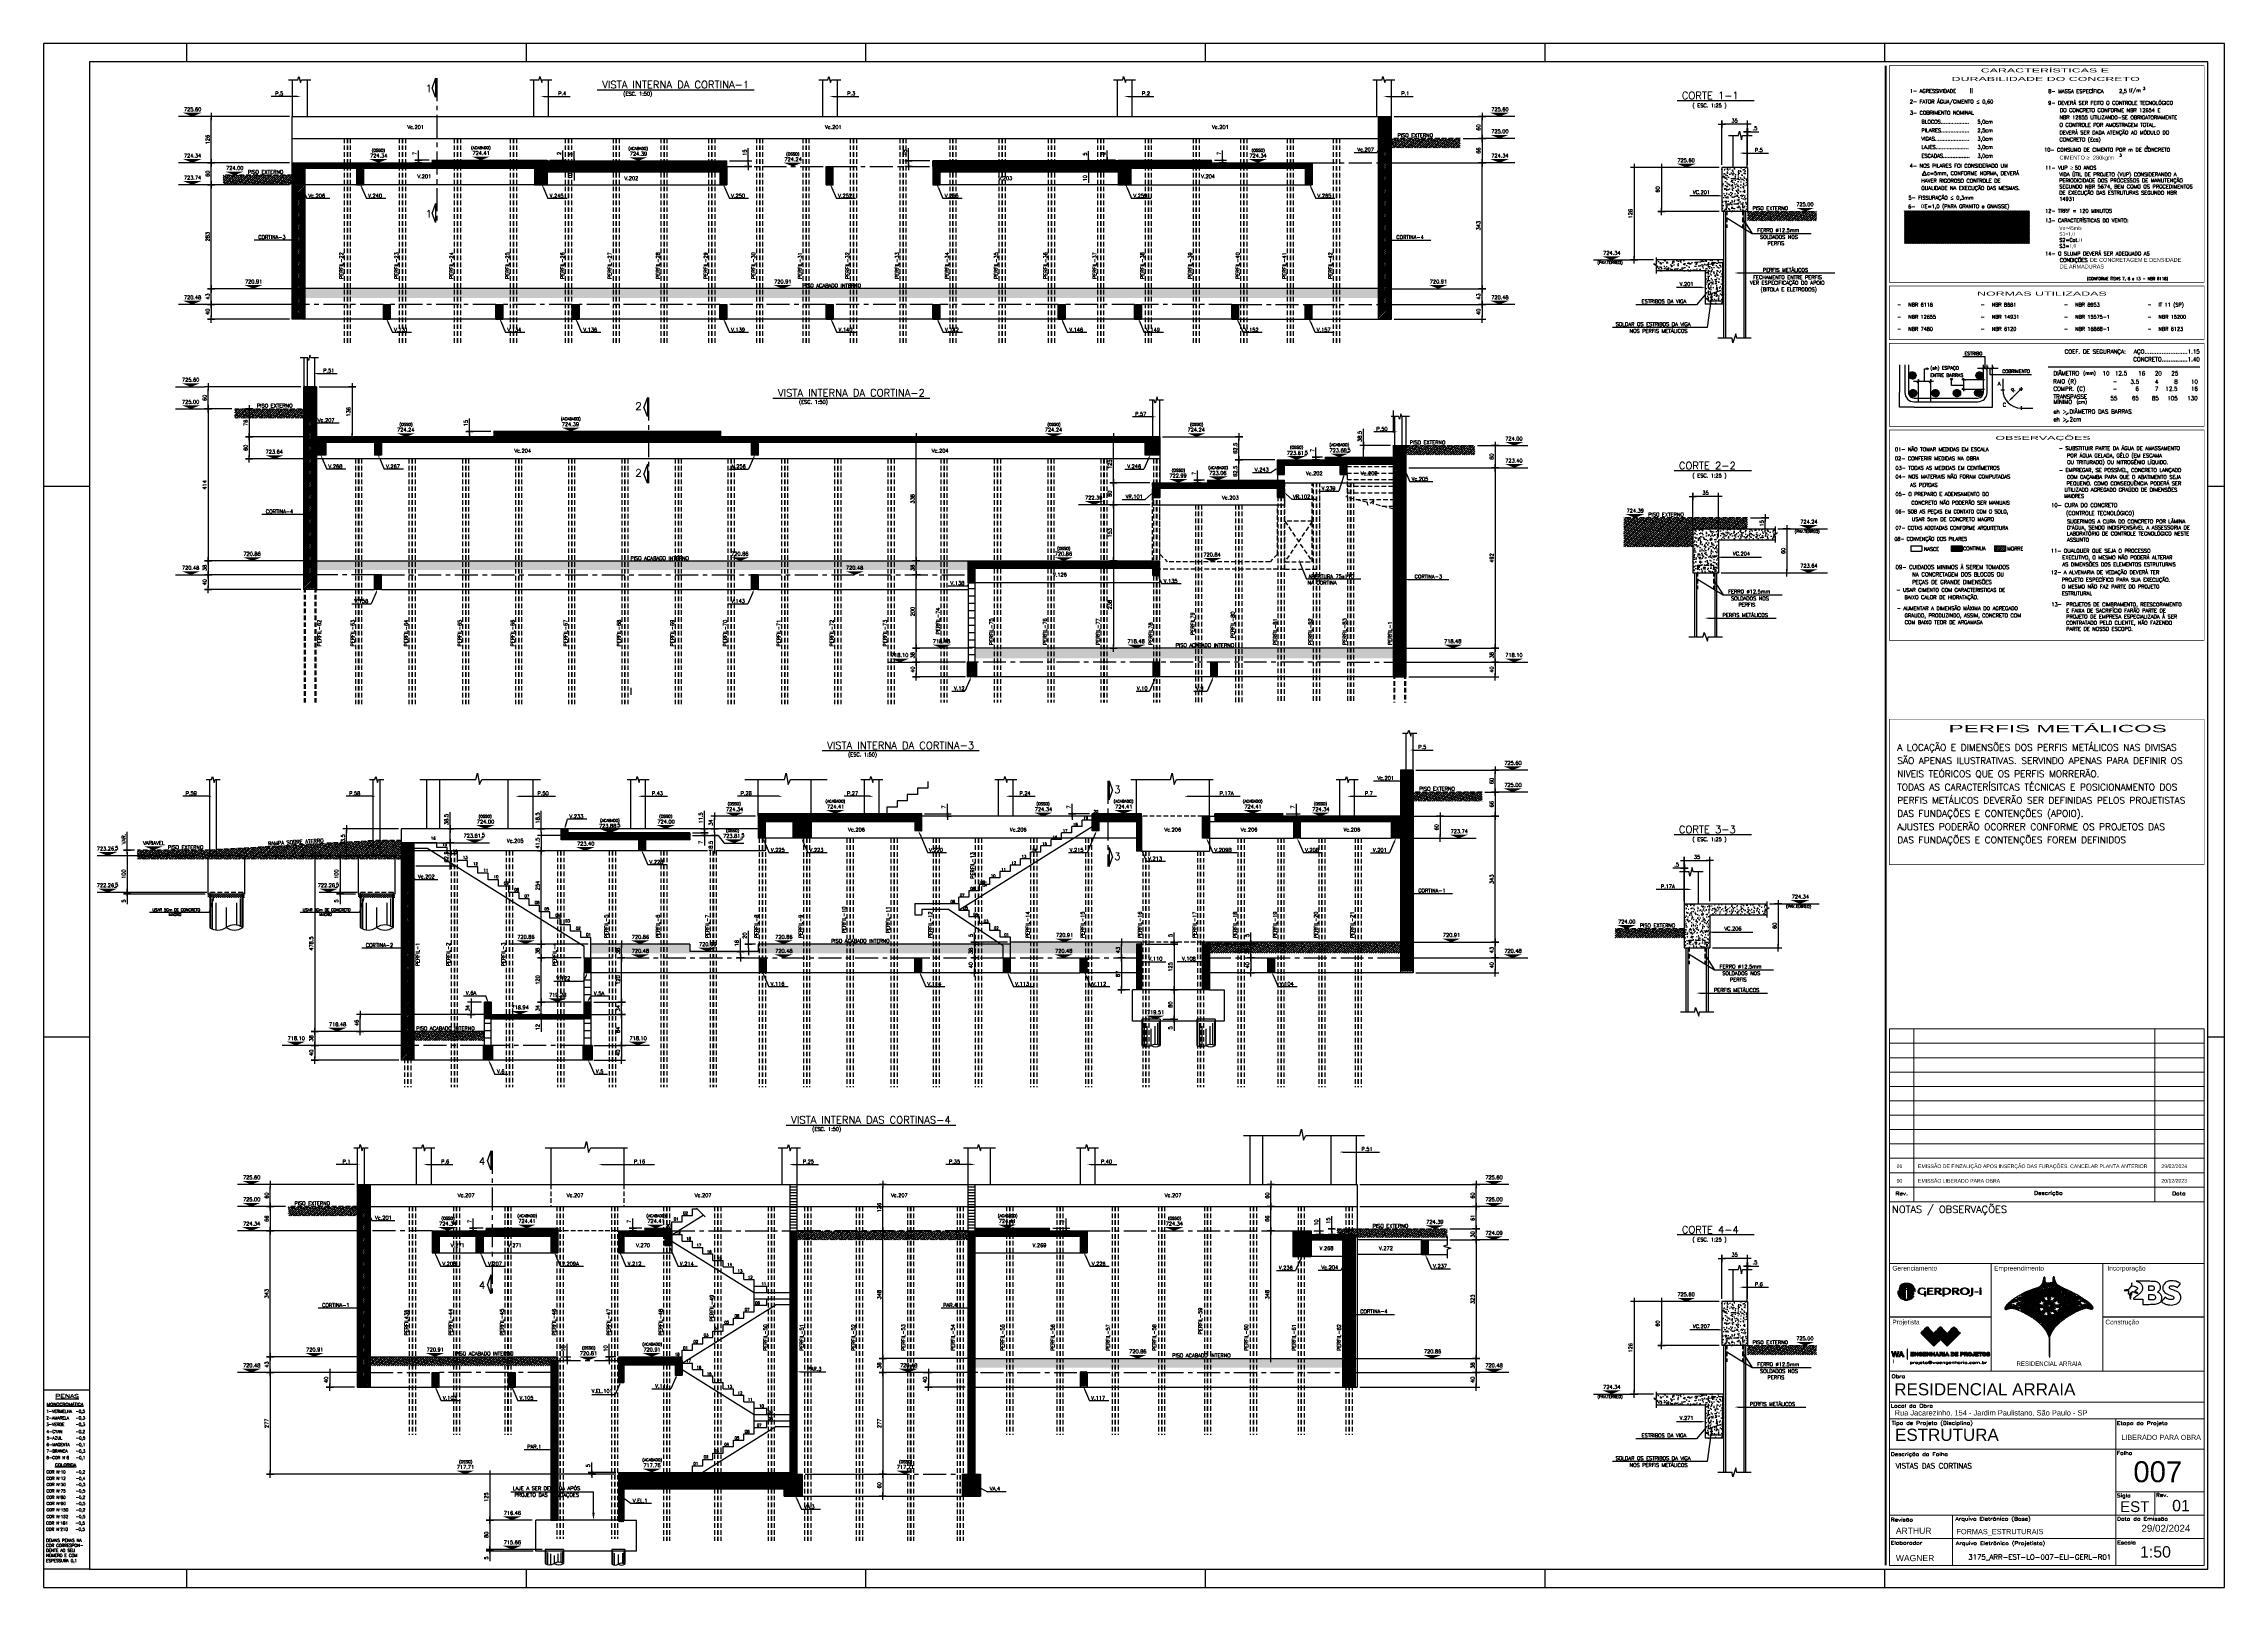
# Model space of a CAD drawing. Header units: inches. Extents: x 0 to 5940, y 0 to 4205.
import ezdxf
from ezdxf.enums import TextEntityAlignment as Align

# ---------------------------------------------------------------- set-up
doc = ezdxf.new("R2010")
doc.units = ezdxf.units.IN
doc.header["$LTSCALE"] = 50
doc.header["$MEASUREMENT"] = 0
doc.linetypes.add('CENTER', pattern=[2, 1.25, -0.25, 0.25, -0.25])
doc.linetypes.add('HIDDEN', pattern=[0.375, 0.25, -0.125])
for name, color, linetype in [('2', 3, 'Continuous'), ('ATERRO', 253, 'Continuous'), ('Camada 1', 7, 'Continuous'), ('CORTE-FORMA', 1, 'Continuous'), ('CORTES', 2, 'Continuous'), ('COTA', 6, 'Continuous'), ('DETALHES', 2, 'Continuous'), ('FOLHA', 7, 'Continuous'), ('NIVEL', 3, 'Continuous'), ('P-N', 5, 'Continuous'), ('TEXTO', 3, 'Continuous'), ('TEXTO_PERFIL', 4, 'Continuous'), ('VISTAS', 2, 'Continuous')]:
    doc.layers.add(name, color=color, linetype=linetype)
doc.layers.add('Gerporj 01', color=8, linetype='Continuous', lineweight=5)
doc.styles.add('060CL', font='simplex.shx', dxfattribs={"height": 11.25})
doc.styles.add('A000', font='arial.ttf')
doc.styles.add('CONCRETO', font='arial.ttf')
doc.styles.add('R80', font='ROMANS.SHX', dxfattribs={"height": 10})
doc.styles.add('ROMANS', font='romans.shx')
doc.styles.get("Standard").update_dxf_attribs({"font": 'arial.ttf'})
doc.styles.add('TEXTO1', font='romans.shx', dxfattribs={"width": 1.25, "height": 0.175})
doc.styles.add('TEXTO2', font='arial.ttf', dxfattribs={"height": 0.35})
doc.dimstyles.new('COTA_25', dxfattribs={"dimscale": 5, "dimtxt": 2, "dimasz": 1, "dimexe": 2, "dimexo": 1.5, "dimgap": 1, "dimtad": 1, "dimlfac": 0.5, "dimzin": 12, "dimdsep": 46, "dimtxsty": 'ROMANS', "dimblk1": 'COTA', "dimblk2": 'COTA', "dimsah": 1, "dimcen": -4, "dimdle": 1.5, "dimclrd": 6, "dimclre": 6, "dimclrt": 3, "dimadec": 0, "dimazin": 0, "dimtfac": 1, "dimtofl": 0, "dimtmove": 0, "dimatfit": 3, "dimldrblk": 'COTA', "dimfxl": 1, "dimtolj": 1, "dimtzin": 12, "dimarcsym": 0})
doc.dimstyles.new('COTA_50', dxfattribs={"dimscale": 5, "dimtxt": 2, "dimasz": 1, "dimexe": 2, "dimexo": 1.5, "dimgap": 1, "dimtad": 1, "dimzin": 12, "dimdsep": 46, "dimtxsty": 'ROMANS', "dimblk1": 'COTA', "dimblk2": 'COTA', "dimsah": 1, "dimcen": -4, "dimdle": 1.5, "dimclrd": 6, "dimclre": 6, "dimclrt": 3, "dimadec": 0, "dimazin": 0, "dimtfac": 1, "dimtofl": 0, "dimtmove": 0, "dimatfit": 3, "dimldrblk": 'COTA', "dimfxl": 1, "dimtolj": 1, "dimtzin": 12, "dimarcsym": 0})
pattern_1 = [(45, (-6299.8256, 457.3236), (-0.44194174, 0.44194174), [])]
pattern_2 = [(45, (1113.1584, 8112.7046), (-1.3258252, 1.3258252), [])]
pattern_3 = [(45, (1113.1584, 8112.7046), (-3.093592, 3.093592), []), (135, (1113.1584, 8112.7046), (-9.2807765, 3.093592), [10.9375, -6.5625])]
pattern_4 = [(45, (1113.1584, 8112.7046), (-2.2097087, 2.2097087), [])]
pattern_5 = [(45, (-4682.6648, 13250.9905), (-1.32582521, 1.32582521), [])]
pattern_6 = [(45, (-4682.6648, 13250.9905), (-2.2097087, 2.2097087), [])]
pattern_7 = [(45, (-2437.6536, 4841.7864), (-1.3258252, 1.3258252), [])]
pattern_8 = [(45, (-2437.6536, 4841.7864), (-2.2097087, 2.2097087), [])]
pattern_9 = [(45, (6556.4943, 12262.44), (-1.32582521, 1.32582521), [])]
pattern_10 = [(45, (6556.4943, 12262.44), (-2.2097087, 2.2097087), [])]
pattern_11 = [(45, (-30538.57, 12849.0712), (-1.76776695, 1.76776695), [])]
pattern_12 = [(45, (-30538.57, 9300.2643), (-1.32582521, 1.32582521), [])]
pattern_13 = [(45, (-30538.57, 9225.6202), (-1.76776695, 1.76776695), [])]
pattern_14 = [(45, (-30538.57, 9385.9538), (-1.76776695, 1.76776695), [])]
pattern_15 = [(45, (0, -51.2271), (-1.3258252, 1.3258252), [])]
pattern_16 = [(45, (0, -30.5923), (-1.3258252, 1.3258252), [])]
pattern_17 = [(45, (0, -51.227), (-1.767767, 1.767767), [])]

# ---------------------------------------------------------------- blocks, each defined once
blk = doc.blocks.new('A$C3E40665E')
at = {"layer": 'FOLHA', "linetype": 'Continuous'}
h = blk.add_hatch(dxfattribs=at)
h.set_pattern_fill('ANSI31', color=256, scale=5, style=0)
h.set_pattern_definition([(45, (7624.30453, 27850.2387), (-0.441941738, 0.441941738), [])])
edge = h.paths.add_edge_path()
edge.add_arc((63.7, 139.1), 10, 270, 630)
h = blk.add_hatch(dxfattribs=at)
h.set_pattern_fill('ANSI31', color=256, scale=5, style=0)
h.set_pattern_definition(pattern_1)
edge = h.paths.add_edge_path()
edge.add_arc((246.1, 139.1), 10, 270, 630)
h = blk.add_hatch(dxfattribs=at)
h.set_pattern_fill('ANSI31', color=256, scale=5, style=0)
h.set_pattern_definition(pattern_1)
edge = h.paths.add_edge_path()
edge.add_arc((65.3, 90.9), 10, 270, 630)
h = blk.add_hatch(dxfattribs=at)
h.set_pattern_fill('ANSI31', color=256, scale=5, style=0)
h.set_pattern_definition(pattern_1)
edge = h.paths.add_edge_path()
edge.add_arc((126.7, 90.9), 10, 270, 630)
h = blk.add_hatch(dxfattribs=at)
h.set_pattern_fill('ANSI31', color=256, scale=5, style=0)
h.set_pattern_definition(pattern_1)
edge = h.paths.add_edge_path()
edge.add_arc((184.9, 90.9), 10, 270, 630)
h = blk.add_hatch(dxfattribs=at)
h.set_pattern_fill('ANSI31', color=256, scale=5, style=0)
h.set_pattern_definition([(45, (-6304.32506, 457.3236), (-0.44194174, 0.44194174), [])])
edge = h.paths.add_edge_path()
edge.add_arc((243, 92), 10, 270, 630)
at = {"layer": 'FOLHA', "color": 2}
for p, q in [((261.6, 190), (200.6, 190)), ((261.6, 159.3), (261.6, 190)), ((96.8, 123.5), (96.8, 157.5)), ((96.8, 157.5), (102.7, 157.5)), ((102.7, 160), (107, 157.5)), ((102.7, 155), (102.7, 160)), ((107, 157.5), (102.7, 155)), ((167.4, 127), (169.9, 131.3)), ((172.4, 127), (167.4, 127)), ((169.9, 131.3), (172.4, 127)), ((169.9, 112.1), (169.9, 127)), ((274.4, 159.3), (274.4, 141.7)), ((274.4, 141.7), (388.2, 141.7)), ((203.9, 112.1), (169.9, 112.1))]:
    blk.add_line(p, q, dxfattribs=at)
at = {"layer": 'FOLHA', "color": 3}
for p, q in [((27.9, 167.6), (27.9, 92.6)), ((281.9, 92.6), (281.9, 167.6)), ((309.4, 130.3), (309.4, 100.3)), ((27.9, 52.6), (27.9, 92.6)), ((281.9, 52.6), (281.9, 92.6)), ((304.4, 100.3), (314.4, 100.3)), ((335, 78.2), (359.4, 102.5)), ((354.4, 102.5), (359.4, 102.5)), ((359.4, 107.5), (359.4, 97.5)), ((359.4, 102.5), (364.4, 102.5)), ((67.9, 52.6), (27.9, 52.6)), ((67.9, 52.6), (241.1, 52.6)), ((241.1, 52.6), (281.9, 52.6)), ((359.4, 55.3), (359.4, 45.3)), ((359.4, 50.3), (391.6, 50.3))]:
    blk.add_line(p, q, dxfattribs=at)
at = {"layer": 'FOLHA'}
for p, q in [((42.9, 167.6), (42.9, 92.6)), ((52.9, 167.6), (52.9, 92.6)), ((256.9, 92.6), (256.9, 167.6)), ((266.9, 92.6), (266.9, 167.6)), ((67.9, 77.6), (241.9, 77.6)), ((67.9, 67.6), (241.9, 67.6)), ((481, 33), (488.7, 37.3)), ((481, 11.8), (488.7, 16.2))]:
    blk.add_line(p, q, dxfattribs=at)
at = {"layer": 'FOLHA', "color": 6}
for p, q in [((66.3, 123.5), (120.5, 123.5)), ((76.7, 119.2), (81.7, 127.8)), ((79.2, 129.3), (79.2, 67.6)), ((110.3, 119.2), (115.3, 127.8)), ((112.8, 129.3), (112.8, 67.6)), ((198.1, 128.1), (259.8, 128.1)), ((208.2, 125.6), (199.5, 130.6)), ((203.9, 96.1), (203.9, 132.1)), ((240.5, 159.3), (297.2, 159.3)), ((254.4, 155), (259.4, 163.6)), ((264.4, 155), (269.4, 163.6)), ((279.4, 155), (284.4, 163.6)), ((198.1, 101.5), (259.8, 101.5)), ((208.2, 99), (199.5, 104))]:
    blk.add_line(p, q, dxfattribs=at)
at = {"layer": 'FOLHA', "color": 5}
blk.add_line((433.7, 162.3), (846.2, 162.3), dxfattribs=at)
at = {"layer": 'FOLHA', "color": 252, "const_width": 1.5}
blk.add_lwpolyline([(0.7, 0.7), (858.2, 0.7), (858.2, 226.5), (0.7, 226.5)], close=True, dxfattribs=at)
at = {"layer": 'FOLHA'}
for centre in [(63.7, 139.1), (246.1, 139.1), (65.3, 90.9), (126.7, 90.9), (184.9, 90.9), (243, 92)]:
    blk.add_circle(centre, 10, dxfattribs=at)
for centre, radius, start, end in [((67.9, 92.6), 25, 179.99992, 270.00012), ((67.9, 92.6), 15, 179.99992, 270.00012), ((241.9, 92.6), 25, 270.00012, 0.0001), ((241.9, 92.6), 15, 270.00012, 0.0001)]:
    blk.add_arc(centre, radius, start, end, dxfattribs=at)
at = {"layer": 'FOLHA', "color": 3}
blk.add_arc((359.4, 100.3), 50, 180, 270, dxfattribs=at)
at = {"layer": 'FOLHA', "color": 2}
for points in [[(102.7, 155), (107, 157.5), (102.7, 160), (107, 157.5)], [(172.4, 127), (169.9, 131.3), (167.4, 127), (169.9, 131.3)]]:
    blk.add_solid(points, dxfattribs=at)
at = {"layer": 'FOLHA', "color": 3}
blk.add_solid([(336.8, 76.4), (333.2, 79.9), (324.4, 67.5)], dxfattribs=at)
at = {"layer": 'FOLHA', "color": 4, "style": 'ROMANS'}
for s, p in [('ESTRIBO', (205.2, 194.4)), ('(eh) ESPAÇO ', (112.3, 155)), ('ENTRE BARRAS', (112.3, 135.2)), ('COBRIMENTO', (308.2, 146.1)), ('(mm)', (528.9, 141.1)), ('(cm)', (510.3, 62.6))]:
    blk.add_text(s, height=9, dxfattribs=at).set_placement(p)
at = {"layer": 'FOLHA', "style": 'ROMANS'}
blk.add_text('COEF. DE SEGURANÇA:  ', height=11, dxfattribs=at).set_placement((660, 198.6), align=Align.RIGHT)
at = {"layer": 'FOLHA', "color": 5, "style": 'ROMANS'}
for s, p in [('                    CONCRETO...............1.40', (846.2, 177.5)), ('AÇO.........................1.15', (846.2, 198.8))]:
    blk.add_text(s, height=11, dxfattribs=at).set_placement(p, align=Align.RIGHT)
at = {"layer": 'FOLHA', "color": 3, "style": 'ROMANS'}
for s, p in [('A', (296, 111.9)), ('C', (309.7, 54.2))]:
    blk.add_text(s, height=10, dxfattribs=at).set_placement(p)
at = {"layer": 'FOLHA', "style": 'ROMANS'}
for s, p in [('RAIO (R) ', (447, 117.5)), ('-', (609.1, 116.6)), ('3.5', (657.4, 116.6)), ('4', (724.4, 116.6)), ('8', (776.8, 116.6)), ('10', (822.3, 116.6)), ('TRANSPASSE', (447.6, 75.9)), ('COMPR. (C)   ', (447.6, 97.4)), ('MÍNIMO', (447.6, 61.5)), ('55', (602.9, 71.4)), ('-', (609.1, 97.3)), ('65', (661.4, 71.6)), ('6', (671, 97.5)), ('85', (715.9, 71.6)), ('7', (724.4, 97.5)), ('12.5', (752.5, 97.5)), ('105', (757.8, 71.6)), ('130', (812.2, 71.6)), ('16', (822.3, 97.5)), ('eh > DIÂMETRO DAS BARRAS', (447.6, 35.2)), ('eh > 2cm', (447.6, 14.1))]:
    blk.add_text(s, height=11, dxfattribs=at).set_placement(p)
at = {"layer": 'FOLHA', "color": 5, "style": 'ROMANS'}
blk.add_text('DIÂMETRO       10  12.5   16   20   25', height=11, dxfattribs=at).set_placement((447.6, 139.4))
at = {"layer": 'FOLHA', "color": 3, "style": 'ROMANS'}
blk.add_text('R', height=10, rotation=45, dxfattribs=at).set_placement((338.2, 92.2))
blk = doc.blocks.new('COTA')
at = {"layer": 'COTA'}
for p, q in [((2, 0), (-2, 0)), ((0, -2), (0, 2))]:
    blk.add_line(p, q, dxfattribs=at)
at = {"layer": 'COTA', "const_width": 0.5}
blk.add_lwpolyline([(-0.25, 0, 1), (0.25, 0, 1)], format="xyb", close=True, dxfattribs=at)
blk = doc.blocks.new('*D8')
at = {"layer": 'COTA', "color": 6, "lineweight": -2, "transparency": 16777216}
for p, q in [((704.5, 3494.5), (446.5, 3494.5)), ((669.5, 3454.5), (446.5, 3454.5)), ((456.5, 3489.5), (456.5, 3459.5))]:
    blk.add_line(p, q, dxfattribs=at)
at = {"layer": 'Defpoints', "color": 0, "transparency": 16777216}
for p in [(456.5, 3454.5), (677, 3454.5), (712, 3494.5)]:
    blk.add_point(p, dxfattribs=at)
at = {"layer": 'COTA', "color": 6, "lineweight": -2, "transparency": 16777216, "xscale": 5, "yscale": 5, "zscale": 5}
for p, rotation in [((456.5, 3494.5), 90), ((456.5, 3454.5), 270)]:
    blk.add_blockref('COTA', p, dxfattribs=dict(at, rotation=rotation))
at = {"layer": 'COTA', "color": 3, "transparency": 16777216, "insert": (446.5, 3474.5), "char_height": 10, "attachment_point": 5, "rotation": 90, "style": 'ROMANS'}
blk.add_mtext('\\A1;40', dxfattribs=at)
blk = doc.blocks.new('*D9')
at = {"layer": 'COTA', "color": 6, "lineweight": -2, "transparency": 16777216}
for p, q in [((669.5, 3880.5), (446.5, 3880.5)), ((456.5, 3825.5), (456.5, 3875.5)), ((669.5, 3820.5), (446.5, 3820.5))]:
    blk.add_line(p, q, dxfattribs=at)
at = {"layer": 'Defpoints', "color": 0, "transparency": 16777216}
for p in [(456.5, 3880.5), (677, 3880.5), (677, 3820.5)]:
    blk.add_point(p, dxfattribs=at)
at = {"layer": 'COTA', "color": 6, "lineweight": -2, "transparency": 16777216, "xscale": 5, "yscale": 5, "zscale": 5}
for p, rotation in [((456.5, 3880.5), 90), ((456.5, 3820.5), 270)]:
    blk.add_blockref('COTA', p, dxfattribs=dict(at, rotation=rotation))
at = {"layer": 'COTA', "color": 3, "transparency": 16777216, "insert": (446.5, 3850.5), "char_height": 10, "attachment_point": 5, "rotation": 90, "style": 'ROMANS'}
blk.add_mtext('\\A1;60', dxfattribs=at)
blk = doc.blocks.new('*D10')
at = {"layer": 'COTA', "color": 6, "lineweight": -2, "transparency": 16777216}
for p, q in [((669.5, 4006.5), (446.5, 4006.5)), ((456.5, 3885.5), (456.5, 4001.5)), ((669.5, 3880.5), (446.5, 3880.5))]:
    blk.add_line(p, q, dxfattribs=at)
at = {"layer": 'Defpoints', "color": 0, "transparency": 16777216}
for p in [(456.5, 4006.5), (677, 4006.5), (677, 3880.5)]:
    blk.add_point(p, dxfattribs=at)
at = {"layer": 'COTA', "color": 6, "lineweight": -2, "transparency": 16777216, "xscale": 5, "yscale": 5, "zscale": 5}
for p, rotation in [((456.5, 4006.5), 90), ((456.5, 3880.5), 270)]:
    blk.add_blockref('COTA', p, dxfattribs=dict(at, rotation=rotation))
at = {"layer": 'COTA', "color": 3, "transparency": 16777216, "insert": (446.5, 3943.5), "char_height": 10, "attachment_point": 5, "rotation": 90, "style": 'ROMANS'}
blk.add_mtext('\\A1;126', dxfattribs=at)
blk = doc.blocks.new('*D6')
at = {"layer": 'COTA', "color": 6, "lineweight": -2, "transparency": 16777216}
for p, q in [((3678.7, 4006.5), (3928.3, 4006.5)), ((3918.3, 3951.5), (3918.3, 4001.5)), ((3866.4, 3946.5), (3928.3, 3946.5))]:
    blk.add_line(p, q, dxfattribs=at)
at = {"layer": 'Defpoints', "color": 0, "transparency": 16777216}
for p in [(3671.2, 4006.5), (3918.3, 4006.5), (3858.9, 3946.5)]:
    blk.add_point(p, dxfattribs=at)
at = {"layer": 'COTA', "color": 6, "lineweight": -2, "transparency": 16777216, "xscale": 5, "yscale": 5, "zscale": 5}
for p, rotation in [((3918.3, 4006.5), 90), ((3918.3, 3946.5), 270)]:
    blk.add_blockref('COTA', p, dxfattribs=dict(at, rotation=rotation))
at = {"layer": 'COTA', "color": 3, "transparency": 16777216, "insert": (3908.3, 3976.5), "char_height": 10, "attachment_point": 5, "rotation": 90, "style": 'ROMANS'}
blk.add_mtext('\\A1;60', dxfattribs=at)
blk = doc.blocks.new('*D7')
at = {"layer": 'COTA', "color": 6, "lineweight": -2, "transparency": 16777216}
for p, q in [((3643.7, 3494.5), (3928.3, 3494.5)), ((3678.7, 3454.5), (3928.3, 3454.5)), ((3918.3, 3489.5), (3918.3, 3459.5))]:
    blk.add_line(p, q, dxfattribs=at)
at = {"layer": 'Defpoints', "color": 0, "transparency": 16777216}
for p in [(3636.2, 3494.5), (3671.2, 3454.5), (3918.3, 3454.5)]:
    blk.add_point(p, dxfattribs=at)
at = {"layer": 'COTA', "color": 6, "lineweight": -2, "transparency": 16777216, "xscale": 5, "yscale": 5, "zscale": 5}
for p, rotation in [((3918.3, 3494.5), 90), ((3918.3, 3454.5), 270)]:
    blk.add_blockref('COTA', p, dxfattribs=dict(at, rotation=rotation))
at = {"layer": 'COTA', "color": 3, "transparency": 16777216, "insert": (3908.3, 3474.5), "char_height": 10, "attachment_point": 5, "rotation": 90, "style": 'ROMANS'}
blk.add_mtext('\\A1;40', dxfattribs=at)
blk = doc.blocks.new('*D5')
at = {"layer": 'COTA', "color": 6, "lineweight": -2, "transparency": 16777216}
for p, q in [((3866.4, 3946.5), (3928.3, 3946.5)), ((3918.3, 3941.5), (3918.3, 3885.5)), ((3866.4, 3880.5), (3928.3, 3880.5))]:
    blk.add_line(p, q, dxfattribs=at)
at = {"layer": 'Defpoints', "color": 0, "transparency": 16777216}
for p in [(3858.9, 3946.5), (3858.9, 3880.5), (3918.3, 3880.5)]:
    blk.add_point(p, dxfattribs=at)
at = {"layer": 'COTA', "color": 6, "lineweight": -2, "transparency": 16777216, "xscale": 5, "yscale": 5, "zscale": 5}
for p, rotation in [((3918.3, 3946.5), 90), ((3918.3, 3880.5), 270)]:
    blk.add_blockref('COTA', p, dxfattribs=dict(at, rotation=rotation))
at = {"layer": 'COTA', "color": 3, "transparency": 16777216, "insert": (3908.3, 3913.5), "char_height": 10, "attachment_point": 5, "rotation": 90, "style": 'ROMANS'}
blk.add_mtext('\\A1;66', dxfattribs=at)
blk = doc.blocks.new('*X4')
at = {"color": 0}
for p, q in [((3776.4, -1206.8), (3778.4, -1204.8)), ((3776.4, -1206.6), (3778.2, -1204.8)), ((3776.4, -1206.4), (3778, -1204.8)), ((3776.4, -1206.2), (3777.9, -1204.8)), ((3776.4, -1206), (3777.7, -1204.8)), ((3776.4, -1205.9), (3777.5, -1204.8)), ((3776.4, -1205.7), (3777.3, -1204.8)), ((3776.4, -1205.5), (3777.2, -1204.8)), ((3776.4, -1205.3), (3777, -1204.8)), ((3776.4, -1205.2), (3776.8, -1204.8)), ((3776.4, -1205), (3776.6, -1204.8)), ((3776.4, -1204.8), (3776.4, -1204.8)), ((3776.4, -1206.9), (3778.4, -1204.9)), ((3776.4, -1207.1), (3778.4, -1205.1)), ((3776.4, -1207.3), (3778.4, -1205.3)), ((3776.4, -1207.5), (3778.4, -1205.5)), ((3776.4, -1207.6), (3778.4, -1205.6)), ((3776.4, -1207.8), (3778.4, -1205.8)), ((3776.4, -1208), (3778.4, -1206)), ((3776.4, -1208.2), (3778.4, -1206.2)), ((3776.4, -1208.3), (3778.4, -1206.3)), ((3776.4, -1208.5), (3778.4, -1206.5)), ((3776.4, -1208.7), (3778.4, -1206.7)), ((3776.4, -1208.9), (3778.4, -1206.9)), ((3776.4, -1209), (3778.4, -1207)), ((3776.4, -1209.2), (3778.4, -1207.2)), ((3776.4, -1209.4), (3778.4, -1207.4)), ((3776.4, -1209.6), (3778.4, -1207.6)), ((3776.4, -1209.8), (3778.4, -1207.8)), ((3776.4, -1209.9), (3778.4, -1207.9)), ((3776.4, -1210.1), (3778.4, -1208.1)), ((3776.4, -1210.3), (3778.4, -1208.3)), ((3776.4, -1210.5), (3778.4, -1208.5)), ((3776.4, -1210.6), (3778.4, -1208.6)), ((3776.4, -1210.8), (3778.4, -1208.8)), ((3776.4, -1211), (3778.4, -1209)), ((3776.4, -1211.2), (3778.4, -1209.2)), ((3776.4, -1211.3), (3778.4, -1209.3)), ((3776.4, -1211.5), (3778.4, -1209.5)), ((3776.4, -1211.7), (3778.4, -1209.7)), ((3776.4, -1211.9), (3778.4, -1209.9)), ((3776.4, -1212.1), (3778.4, -1210.1)), ((3776.4, -1212.2), (3778.4, -1210.2)), ((3776.4, -1212.4), (3778.4, -1210.4)), ((3776.4, -1212.6), (3778.4, -1210.6)), ((3776.4, -1212.8), (3778.4, -1210.8)), ((3776.4, -1212.9), (3778.4, -1210.9)), ((3776.4, -1213.1), (3778.4, -1211.1)), ((3776.4, -1213.3), (3778.4, -1211.3)), ((3776.4, -1213.5), (3778.4, -1211.5)), ((3776.4, -1213.6), (3778.4, -1211.6)), ((3776.4, -1213.8), (3778.4, -1211.8)), ((3776.4, -1214), (3778.4, -1212)), ((3776.4, -1214.2), (3778.4, -1212.2)), ((3776.4, -1214.4), (3778.4, -1212.4)), ((3776.4, -1214.5), (3778.4, -1212.5)), ((3776.4, -1214.7), (3778.4, -1212.7)), ((3776.4, -1214.9), (3778.4, -1212.9)), ((3776.4, -1215.1), (3778.4, -1213.1)), ((3776.4, -1215.2), (3778.4, -1213.2)), ((3776.4, -1215.4), (3778.4, -1213.4)), ((3776.4, -1215.6), (3778.4, -1213.6)), ((3776.4, -1215.8), (3778.4, -1213.8)), ((3776.4, -1215.9), (3778.4, -1213.9)), ((3776.4, -1216.1), (3778.4, -1214.1)), ((3776.4, -1216.3), (3778.4, -1214.3)), ((3776.4, -1216.5), (3778.4, -1214.5)), ((3776.4, -1216.7), (3778.4, -1214.7)), ((3776.4, -1216.8), (3778.4, -1214.8)), ((3776.4, -1217), (3778.4, -1215)), ((3776.4, -1217.2), (3778.4, -1215.2)), ((3776.4, -1217.4), (3778.4, -1215.4)), ((3776.4, -1217.5), (3778.4, -1215.5)), ((3776.4, -1217.7), (3778.4, -1215.7)), ((3776.4, -1217.9), (3778.4, -1215.9)), ((3776.4, -1218.1), (3778.4, -1216.1)), ((3776.4, -1218.2), (3778.4, -1216.2)), ((3776.4, -1218.4), (3778.4, -1216.4)), ((3776.4, -1218.6), (3778.4, -1216.6)), ((3776.4, -1218.8), (3778.4, -1216.8)), ((3776.4, -1218.9), (3778.4, -1216.9)), ((3776.4, -1219.1), (3778.4, -1217.1)), ((3776.4, -1219.3), (3778.4, -1217.3)), ((3776.4, -1219.5), (3778.4, -1217.5)), ((3776.4, -1219.7), (3778.4, -1217.7)), ((3776.4, -1219.8), (3778.4, -1217.8)), ((3776.4, -1220), (3778.4, -1218)), ((3776.4, -1220.2), (3778.4, -1218.2)), ((3776.4, -1220.4), (3778.4, -1218.4)), ((3776.4, -1220.5), (3778.4, -1218.5)), ((3776.4, -1220.7), (3778.4, -1218.7)), ((3776.4, -1220.9), (3778.4, -1218.9)), ((3776.4, -1221.1), (3778.4, -1219.1)), ((3776.4, -1221.2), (3778.4, -1219.2)), ((3776.4, -1221.4), (3778.4, -1219.4)), ((3776.4, -1221.6), (3778.4, -1219.6)), ((3776.4, -1221.8), (3778.4, -1219.8)), ((3776.4, -1222), (3778.4, -1220)), ((3776.4, -1222.1), (3778.4, -1220.1)), ((3776.4, -1222.3), (3778.4, -1220.3)), ((3776.4, -1222.5), (3778.4, -1220.5)), ((3776.4, -1222.7), (3778.4, -1220.7)), ((3776.4, -1222.8), (3778.4, -1220.8)), ((3776.4, -1223), (3778.4, -1221)), ((3776.4, -1223.2), (3778.4, -1221.2)), ((3776.4, -1223.4), (3778.4, -1221.4)), ((3776.4, -1223.5), (3778.4, -1221.5)), ((3776.4, -1223.7), (3778.4, -1221.7)), ((3776.4, -1223.9), (3778.4, -1221.9)), ((3776.4, -1224.1), (3778.4, -1222.1)), ((3776.4, -1224.3), (3778.4, -1222.3)), ((3776.4, -1224.4), (3778.4, -1222.4)), ((3776.4, -1224.6), (3778.4, -1222.6)), ((3776.4, -1224.8), (3778.4, -1222.8)), ((3776.4, -1225), (3778.4, -1223)), ((3776.4, -1225.1), (3778.4, -1223.1)), ((3776.4, -1225.3), (3778.4, -1223.3)), ((3776.4, -1225.5), (3778.4, -1223.5)), ((3776.4, -1225.7), (3778.4, -1223.7)), ((3776.4, -1225.8), (3778.4, -1223.8)), ((3776.4, -1226), (3778.4, -1224)), ((3776.4, -1226.2), (3778.4, -1224.2)), ((3776.4, -1226.4), (3778.4, -1224.4)), ((3776.4, -1226.6), (3778.4, -1224.6)), ((3776.4, -1226.7), (3778.4, -1224.7)), ((3776.4, -1226.9), (3778.4, -1224.9)), ((3776.4, -1227.1), (3778.4, -1225.1)), ((3776.4, -1227.3), (3778.4, -1225.3)), ((3776.4, -1227.4), (3778.4, -1225.4)), ((3776.4, -1227.6), (3778.4, -1225.6)), ((3776.4, -1227.8), (3778.4, -1225.8)), ((3776.4, -1228), (3778.4, -1226)), ((3776.4, -1228.1), (3778.4, -1226.1)), ((3776.4, -1228.3), (3778.4, -1226.3)), ((3776.4, -1228.5), (3778.4, -1226.5)), ((3776.4, -1228.7), (3778.4, -1226.7)), ((3776.4, -1228.8), (3778.4, -1226.8)), ((3776.4, -1229), (3778.4, -1227)), ((3776.4, -1229.2), (3778.4, -1227.2)), ((3776.4, -1229.4), (3778.4, -1227.4)), ((3776.4, -1229.6), (3778.4, -1227.6)), ((3776.4, -1229.7), (3778.4, -1227.7)), ((3776.4, -1229.9), (3778.4, -1227.9)), ((3776.4, -1230.1), (3778.4, -1228.1)), ((3776.4, -1230.3), (3778.4, -1228.3)), ((3776.4, -1230.4), (3778.4, -1228.4)), ((3776.4, -1230.6), (3778.4, -1228.6)), ((3776.4, -1230.8), (3778.4, -1228.8)), ((3776.4, -1231), (3778.4, -1229)), ((3776.4, -1231.1), (3778.4, -1229.1)), ((3776.4, -1231.3), (3778.4, -1229.3)), ((3776.4, -1231.5), (3778.4, -1229.5)), ((3776.4, -1231.7), (3778.4, -1229.7)), ((3776.4, -1231.9), (3778.4, -1229.9)), ((3776.4, -1232), (3778.4, -1230)), ((3776.4, -1232.2), (3778.4, -1230.2)), ((3776.4, -1232.4), (3778.4, -1230.4)), ((3776.4, -1232.6), (3778.4, -1230.6)), ((3776.4, -1232.7), (3778.4, -1230.7)), ((3776.4, -1232.9), (3778.4, -1230.9)), ((3776.4, -1233.1), (3778.4, -1231.1)), ((3776.4, -1233.3), (3778.4, -1231.3)), ((3776.4, -1233.4), (3778.4, -1231.4)), ((3776.4, -1233.6), (3778.4, -1231.6)), ((3776.4, -1233.8), (3778.4, -1231.8)), ((3776.4, -1234), (3778.4, -1232)), ((3776.4, -1234.2), (3778.4, -1232.2)), ((3776.4, -1234.3), (3778.4, -1232.3)), ((3776.4, -1234.5), (3778.4, -1232.5)), ((3776.4, -1234.7), (3778.4, -1232.7)), ((3776.4, -1234.9), (3778.4, -1232.9)), ((3776.4, -1235), (3778.4, -1233)), ((3776.4, -1235.2), (3778.4, -1233.2)), ((3776.4, -1235.4), (3778.4, -1233.4)), ((3776.4, -1235.6), (3778.4, -1233.6)), ((3776.4, -1235.7), (3778.4, -1233.7)), ((3776.4, -1235.9), (3778.4, -1233.9)), ((3776.4, -1236.1), (3778.4, -1234.1)), ((3776.4, -1236.3), (3778.4, -1234.3)), ((3776.4, -1236.4), (3778.4, -1234.4)), ((3776.4, -1236.6), (3778.4, -1234.6)), ((3776.4, -1236.8), (3778.4, -1234.8)), ((3776.4, -1237), (3778.4, -1235)), ((3776.4, -1237.2), (3778.4, -1235.2)), ((3776.4, -1237.3), (3778.4, -1235.3)), ((3776.4, -1237.5), (3778.4, -1235.5)), ((3776.4, -1237.7), (3778.4, -1235.7)), ((3776.4, -1237.9), (3778.4, -1235.9)), ((3776.4, -1238), (3778.4, -1236)), ((3776.4, -1238.2), (3778.4, -1236.2)), ((3776.4, -1238.4), (3778.4, -1236.4)), ((3776.4, -1238.6), (3778.4, -1236.6)), ((3776.4, -1238.7), (3778.4, -1236.7)), ((3776.4, -1238.9), (3778.4, -1236.9)), ((3776.4, -1239.1), (3778.4, -1237.1)), ((3776.4, -1239.3), (3778.4, -1237.3)), ((3776.4, -1239.5), (3778.4, -1237.5)), ((3776.4, -1239.6), (3778.4, -1237.6)), ((3776.4, -1239.8), (3778.4, -1237.8)), ((3776.4, -1240), (3778.4, -1238)), ((3776.4, -1240.2), (3778.4, -1238.2)), ((3776.4, -1240.3), (3778.4, -1238.3)), ((3776.4, -1240.5), (3778.4, -1238.5)), ((3776.4, -1240.7), (3778.4, -1238.7)), ((3776.4, -1240.9), (3778.4, -1238.9)), ((3776.4, -1241), (3778.4, -1239)), ((3776.4, -1241.2), (3778.4, -1239.2)), ((3776.4, -1241.4), (3778.4, -1239.4)), ((3776.4, -1241.6), (3778.4, -1239.6)), ((3776.4, -1241.8), (3778.4, -1239.8)), ((3776.4, -1241.9), (3778.4, -1239.9)), ((3776.4, -1242.1), (3778.4, -1240.1)), ((3776.4, -1242.3), (3778.4, -1240.3)), ((3776.4, -1242.5), (3778.4, -1240.5)), ((3776.4, -1242.6), (3778.4, -1240.6)), ((3776.4, -1242.8), (3778.4, -1240.8)), ((3776.4, -1243), (3778.4, -1241)), ((3776.4, -1243.2), (3778.4, -1241.2)), ((3776.4, -1243.3), (3778.4, -1241.3)), ((3776.4, -1243.5), (3778.4, -1241.5)), ((3776.4, -1243.7), (3778.4, -1241.7)), ((3776.4, -1243.9), (3778.4, -1241.9)), ((3776.4, -1244.1), (3778.4, -1242.1)), ((3776.4, -1244.2), (3778.4, -1242.2)), ((3776.4, -1244.4), (3778.4, -1242.4)), ((3776.4, -1244.6), (3778.4, -1242.6)), ((3776.4, -1244.8), (3778.4, -1242.8)), ((3776.4, -1244.9), (3778.4, -1242.9)), ((3776.4, -1245.1), (3778.4, -1243.1)), ((3776.4, -1245.3), (3778.4, -1243.3)), ((3776.4, -1245.5), (3778.4, -1243.5)), ((3776.4, -1245.6), (3778.4, -1243.6)), ((3776.4, -1245.8), (3778.4, -1243.8)), ((3776.4, -1246), (3778.4, -1244)), ((3776.4, -1246.2), (3778.4, -1244.2)), ((3776.4, -1246.3), (3778.4, -1244.3)), ((3776.4, -1246.5), (3778.4, -1244.5)), ((3776.4, -1246.7), (3778.4, -1244.7)), ((3776.4, -1246.9), (3778.4, -1244.9)), ((3776.4, -1247.1), (3778.4, -1245.1)), ((3776.4, -1247.2), (3778.4, -1245.2)), ((3776.4, -1247.4), (3778.4, -1245.4)), ((3776.4, -1247.6), (3778.4, -1245.6)), ((3776.4, -1247.8), (3778.4, -1245.8)), ((3776.4, -1247.9), (3778.4, -1245.9)), ((3776.4, -1248.1), (3778.4, -1246.1)), ((3776.4, -1248.3), (3778.4, -1246.3)), ((3776.4, -1248.5), (3778.4, -1246.5)), ((3776.4, -1248.6), (3778.4, -1246.6)), ((3776.4, -1248.8), (3778.4, -1246.8)), ((3776.4, -1249), (3778.4, -1247)), ((3776.4, -1249.2), (3778.4, -1247.2)), ((3776.4, -1249.4), (3778.4, -1247.4)), ((3776.4, -1249.5), (3778.4, -1247.5)), ((3776.4, -1249.7), (3778.4, -1247.7)), ((3776.4, -1249.9), (3778.4, -1247.9)), ((3776.4, -1250.1), (3778.4, -1248.1)), ((3776.4, -1250.2), (3778.4, -1248.2)), ((3776.4, -1250.4), (3778.4, -1248.4)), ((3776.4, -1250.6), (3778.4, -1248.6)), ((3776.4, -1250.8), (3778.4, -1248.8)), ((3776.4, -1250.9), (3778.4, -1248.9)), ((3776.4, -1251.1), (3778.4, -1249.1)), ((3776.4, -1251.3), (3778.4, -1249.3)), ((3776.4, -1251.5), (3778.4, -1249.5)), ((3776.4, -1251.7), (3778.4, -1249.7)), ((3776.4, -1251.8), (3778.4, -1249.8)), ((3776.4, -1252), (3778.4, -1250)), ((3776.4, -1252.2), (3778.4, -1250.2)), ((3776.4, -1252.4), (3778.4, -1250.4)), ((3776.4, -1252.5), (3778.4, -1250.5)), ((3776.4, -1252.7), (3778.4, -1250.7)), ((3776.4, -1252.9), (3778.4, -1250.9)), ((3776.4, -1253.1), (3778.4, -1251.1)), ((3776.4, -1253.2), (3778.4, -1251.2)), ((3776.4, -1253.4), (3778.4, -1251.4)), ((3776.4, -1253.6), (3778.4, -1251.6)), ((3776.4, -1253.8), (3778.4, -1251.8)), ((3776.4, -1254), (3778.4, -1252)), ((3776.4, -1254.1), (3778.4, -1252.1)), ((3776.4, -1254.3), (3778.4, -1252.3)), ((3776.4, -1254.5), (3778.4, -1252.5)), ((3776.4, -1254.7), (3778.4, -1252.7)), ((3776.4, -1254.8), (3778.4, -1252.8)), ((3776.4, -1255), (3778.4, -1253)), ((3776.4, -1255.2), (3778.4, -1253.2)), ((3776.4, -1255.4), (3778.4, -1253.4)), ((3776.4, -1255.5), (3778.4, -1253.5)), ((3776.4, -1255.7), (3778.4, -1253.7)), ((3776.4, -1255.9), (3778.4, -1253.9)), ((3776.4, -1256.1), (3778.4, -1254.1)), ((3776.4, -1256.2), (3778.4, -1254.2)), ((3776.4, -1256.4), (3778.4, -1254.4)), ((3776.4, -1256.6), (3778.4, -1254.6)), ((3776.4, -1256.8), (3778.4, -1254.8)), ((3776.4, -1257), (3778.4, -1255)), ((3776.4, -1257.1), (3778.4, -1255.1)), ((3776.4, -1257.3), (3778.4, -1255.3)), ((3776.4, -1257.5), (3778.4, -1255.5)), ((3776.4, -1257.7), (3778.4, -1255.7)), ((3776.4, -1257.8), (3778.4, -1255.8)), ((3776.4, -1258), (3778.4, -1256)), ((3776.4, -1258.2), (3778.4, -1256.2)), ((3776.4, -1258.4), (3778.4, -1256.4)), ((3776.4, -1258.5), (3778.4, -1256.5)), ((3776.4, -1258.7), (3778.4, -1256.7)), ((3776.4, -1258.9), (3778.4, -1256.9)), ((3776.4, -1259.1), (3778.4, -1257.1)), ((3776.4, -1259.3), (3778.4, -1257.3)), ((3776.4, -1259.4), (3778.4, -1257.4)), ((3776.4, -1259.6), (3778.4, -1257.6)), ((3776.4, -1259.8), (3778.4, -1257.8)), ((3776.4, -1260), (3778.4, -1258)), ((3776.4, -1260.1), (3778.4, -1258.1)), ((3776.4, -1260.3), (3778.4, -1258.3)), ((3776.4, -1260.5), (3778.4, -1258.5)), ((3776.4, -1260.7), (3778.4, -1258.7)), ((3776.4, -1260.8), (3778.4, -1258.8)), ((3776.4, -1261), (3778.4, -1259)), ((3776.4, -1261.2), (3778.4, -1259.2)), ((3776.4, -1261.4), (3778.4, -1259.4)), ((3776.4, -1261.6), (3778.4, -1259.6)), ((3776.4, -1261.7), (3778.4, -1259.7)), ((3776.4, -1261.9), (3778.4, -1259.9)), ((3776.4, -1262.1), (3778.4, -1260.1)), ((3776.4, -1262.3), (3778.4, -1260.3)), ((3776.4, -1262.4), (3778.4, -1260.4)), ((3776.4, -1262.6), (3778.4, -1260.6)), ((3776.4, -1262.8), (3778.4, -1260.8)), ((3776.4, -1263), (3778.4, -1261)), ((3776.4, -1263.1), (3778.4, -1261.1)), ((3776.4, -1263.3), (3778.4, -1261.3)), ((3776.4, -1263.5), (3778.4, -1261.5)), ((3776.4, -1263.7), (3778.4, -1261.7)), ((3776.4, -1263.9), (3778.4, -1261.9)), ((3776.4, -1264), (3778.4, -1262)), ((3776.4, -1264.2), (3778.4, -1262.2)), ((3776.4, -1264.4), (3778.4, -1262.4)), ((3776.4, -1264.6), (3778.4, -1262.6)), ((3776.4, -1264.7), (3778.4, -1262.7)), ((3776.4, -1264.9), (3778.4, -1262.9)), ((3776.4, -1265.1), (3778.4, -1263.1)), ((3776.4, -1265.3), (3778.4, -1263.3)), ((3776.4, -1265.4), (3778.4, -1263.4)), ((3776.4, -1265.6), (3778.4, -1263.6)), ((3776.4, -1265.8), (3778.4, -1263.8)), ((3776.4, -1266), (3778.4, -1264)), ((3776.4, -1266.1), (3778.4, -1264.1)), ((3776.4, -1266.3), (3778.4, -1264.3)), ((3776.4, -1266.5), (3778.4, -1264.5)), ((3776.4, -1266.7), (3778.4, -1264.7)), ((3776.4, -1266.9), (3778.4, -1264.9)), ((3776.4, -1267), (3778.4, -1265)), ((3776.4, -1267.2), (3778.4, -1265.2)), ((3776.4, -1267.4), (3778.4, -1265.4)), ((3776.4, -1267.6), (3778.4, -1265.6)), ((3776.4, -1267.7), (3778.4, -1265.7)), ((3776.4, -1267.9), (3778.4, -1265.9)), ((3776.4, -1268.1), (3778.4, -1266.1)), ((3776.4, -1268.3), (3778.4, -1266.3)), ((3776.4, -1268.4), (3778.4, -1266.4)), ((3776.4, -1268.6), (3778.4, -1266.6)), ((3776.4, -1268.8), (3778.4, -1266.8)), ((3776.4, -1269), (3778.4, -1267)), ((3776.4, -1269.2), (3778.4, -1267.2)), ((3776.4, -1269.3), (3778.4, -1267.3)), ((3776.4, -1269.5), (3778.4, -1267.5)), ((3776.4, -1269.7), (3778.4, -1267.7)), ((3776.4, -1269.9), (3778.4, -1267.9)), ((3776.4, -1270), (3778.4, -1268)), ((3776.4, -1270.2), (3778.4, -1268.2)), ((3776.4, -1270.4), (3778.4, -1268.4)), ((3776.4, -1270.6), (3778.4, -1268.6)), ((3776.4, -1270.7), (3778.4, -1268.7)), ((3776.4, -1270.9), (3778.4, -1268.9)), ((3776.4, -1271.1), (3778.4, -1269.1)), ((3776.4, -1271.3), (3778.4, -1269.3)), ((3776.4, -1271.5), (3778.4, -1269.5)), ((3776.4, -1271.6), (3778.4, -1269.6)), ((3776.4, -1271.8), (3778.4, -1269.8)), ((3776.4, -1272), (3778.4, -1270)), ((3776.4, -1272.2), (3778.4, -1270.2)), ((3776.4, -1272.3), (3778.4, -1270.3)), ((3776.4, -1272.5), (3778.4, -1270.5)), ((3776.4, -1272.7), (3778.4, -1270.7)), ((3776.4, -1272.9), (3778.4, -1270.9)), ((3776.4, -1273), (3778.4, -1271)), ((3776.4, -1273.2), (3778.4, -1271.2)), ((3776.4, -1273.4), (3778.4, -1271.4)), ((3776.4, -1273.6), (3778.4, -1271.6)), ((3776.4, -1273.7), (3778.4, -1271.7)), ((3776.4, -1273.9), (3778.4, -1271.9)), ((3776.4, -1274.1), (3778.4, -1272.1)), ((3776.4, -1274.3), (3778.4, -1272.3)), ((3776.4, -1274.5), (3778.4, -1272.5)), ((3776.4, -1274.6), (3778.4, -1272.6)), ((3776.4, -1274.8), (3778.4, -1272.8)), ((3776.4, -1275), (3778.4, -1273)), ((3776.4, -1275.2), (3778.4, -1273.2)), ((3776.4, -1275.3), (3778.4, -1273.3)), ((3776.4, -1275.5), (3778.4, -1273.5)), ((3776.4, -1275.7), (3778.4, -1273.7)), ((3776.4, -1275.9), (3778.4, -1273.9)), ((3776.4, -1276), (3778.4, -1274)), ((3776.4, -1276.2), (3778.4, -1274.2)), ((3776.4, -1276.4), (3778.4, -1274.4)), ((3776.4, -1276.6), (3778.4, -1274.6)), ((3776.4, -1276.8), (3778.4, -1274.8)), ((3776.4, -1276.9), (3778.4, -1274.9)), ((3776.4, -1277.1), (3778.4, -1275.1)), ((3776.4, -1277.3), (3778.4, -1275.3)), ((3776.4, -1277.5), (3778.4, -1275.5)), ((3776.4, -1277.6), (3778.4, -1275.6)), ((3776.4, -1277.8), (3778.4, -1275.8)), ((3776.4, -1278), (3778.4, -1276)), ((3776.4, -1278.2), (3778.4, -1276.2)), ((3776.4, -1278.3), (3778.4, -1276.3)), ((3776.4, -1278.5), (3778.4, -1276.5)), ((3776.4, -1278.7), (3778.4, -1276.7)), ((3776.4, -1278.9), (3778.4, -1276.9)), ((3776.4, -1279.1), (3778.4, -1277.1)), ((3776.4, -1279.2), (3778.4, -1277.2)), ((3776.4, -1279.4), (3778.4, -1277.4)), ((3776.4, -1279.6), (3778.4, -1277.6)), ((3776.4, -1279.8), (3778.4, -1277.8)), ((3776.4, -1279.9), (3778.4, -1277.9)), ((3776.4, -1280.1), (3778.4, -1278.1)), ((3776.4, -1280.3), (3778.4, -1278.3)), ((3776.4, -1280.5), (3778.4, -1278.5)), ((3776.4, -1280.6), (3778.4, -1278.6)), ((3776.4, -1280.8), (3778.4, -1278.8)), ((3776.4, -1281), (3778.4, -1279)), ((3776.4, -1281.2), (3778.4, -1279.2)), ((3776.4, -1281.4), (3778.4, -1279.4)), ((3776.4, -1281.5), (3778.4, -1279.5)), ((3776.4, -1281.7), (3778.4, -1279.7)), ((3776.4, -1281.9), (3778.4, -1279.9)), ((3776.4, -1282.1), (3778.4, -1280.1)), ((3776.4, -1282.2), (3778.4, -1280.2)), ((3776.4, -1282.4), (3778.4, -1280.4)), ((3776.4, -1282.6), (3778.4, -1280.6)), ((3776.4, -1282.8), (3778.4, -1280.8)), ((3776.4, -1282.9), (3778.4, -1280.9)), ((3776.4, -1283.1), (3778.4, -1281.1)), ((3776.4, -1283.3), (3778.4, -1281.3)), ((3776.4, -1283.5), (3778.4, -1281.5)), ((3776.4, -1283.6), (3778.4, -1281.6)), ((3776.4, -1283.8), (3778.4, -1281.8)), ((3776.4, -1284), (3778.4, -1282)), ((3776.4, -1284.2), (3778.4, -1282.2)), ((3776.4, -1284.4), (3778.4, -1282.4)), ((3776.4, -1284.5), (3778.4, -1282.5)), ((3776.4, -1284.7), (3778.4, -1282.7)), ((3776.4, -1284.9), (3778.4, -1282.9)), ((3776.4, -1285.1), (3778.4, -1283.1)), ((3776.4, -1285.2), (3778.4, -1283.2)), ((3776.4, -1285.4), (3778.4, -1283.4)), ((3776.4, -1285.6), (3778.4, -1283.6)), ((3776.4, -1285.8), (3778.4, -1283.8)), ((3776.4, -1285.9), (3778.4, -1283.9)), ((3776.4, -1286.1), (3778.4, -1284.1)), ((3776.4, -1286.3), (3778.4, -1284.3)), ((3776.4, -1286.5), (3778.4, -1284.5)), ((3776.4, -1286.7), (3778.4, -1284.7)), ((3776.4, -1286.8), (3778.4, -1284.8)), ((3776.4, -1287), (3778.4, -1285)), ((3776.4, -1287.2), (3778.4, -1285.2)), ((3776.4, -1287.4), (3778.4, -1285.4)), ((3776.4, -1287.5), (3778.4, -1285.5)), ((3776.4, -1287.7), (3778.4, -1285.7)), ((3776.4, -1287.9), (3778.4, -1285.9)), ((3776.4, -1288.1), (3778.4, -1286.1)), ((3776.4, -1288.2), (3778.4, -1286.2)), ((3776.4, -1288.4), (3778.4, -1286.4)), ((3776.4, -1288.6), (3778.4, -1286.6)), ((3776.4, -1288.8), (3778.4, -1286.8)), ((3776.4, -1289), (3778.4, -1287)), ((3776.4, -1289.1), (3778.4, -1287.1)), ((3776.4, -1289.3), (3778.4, -1287.3)), ((3776.4, -1289.5), (3778.4, -1287.5)), ((3776.4, -1289.7), (3778.4, -1287.7)), ((3776.4, -1289.8), (3778.4, -1287.8)), ((3776.4, -1290), (3778.4, -1288)), ((3776.4, -1290.2), (3778.4, -1288.2)), ((3776.4, -1290.4), (3778.4, -1288.4)), ((3776.4, -1290.5), (3778.4, -1288.5)), ((3776.4, -1290.7), (3778.4, -1288.7)), ((3776.4, -1290.9), (3778.4, -1288.9)), ((3776.4, -1291.1), (3778.4, -1289.1)), ((3776.4, -1291.3), (3778.4, -1289.3)), ((3776.4, -1291.4), (3778.4, -1289.4)), ((3776.4, -1291.6), (3778.4, -1289.6)), ((3776.4, -1291.8), (3778.4, -1289.8)), ((3776.4, -1292), (3778.4, -1290)), ((3776.4, -1292.1), (3778.4, -1290.1)), ((3776.4, -1292.3), (3778.4, -1290.3)), ((3776.4, -1292.5), (3778.4, -1290.5)), ((3776.4, -1292.7), (3778.4, -1290.7)), ((3776.4, -1292.8), (3778.4, -1290.8)), ((3776.4, -1293), (3778.4, -1291)), ((3776.4, -1293.2), (3778.4, -1291.2)), ((3776.4, -1293.4), (3778.4, -1291.4)), ((3776.4, -1293.5), (3778.4, -1291.5)), ((3776.4, -1293.7), (3778.4, -1291.7)), ((3776.4, -1293.9), (3778.4, -1291.9)), ((3776.4, -1294.1), (3778.4, -1292.1)), ((3776.4, -1294.3), (3778.4, -1292.3)), ((3776.4, -1294.4), (3778.4, -1292.4)), ((3776.4, -1294.6), (3778.4, -1292.6)), ((3776.4, -1294.8), (3778.4, -1292.8)), ((3776.4, -1295), (3778.4, -1293)), ((3776.4, -1295.1), (3778.4, -1293.1)), ((3776.4, -1295.3), (3778.4, -1293.3)), ((3776.4, -1295.5), (3778.4, -1293.5)), ((3776.4, -1295.7), (3778.4, -1293.7)), ((3776.4, -1295.8), (3778.4, -1293.8)), ((3776.4, -1296), (3778.4, -1294)), ((3776.4, -1296.2), (3778.4, -1294.2)), ((3776.4, -1296.4), (3778.4, -1294.4)), ((3776.4, -1296.6), (3778.4, -1294.6)), ((3776.4, -1296.7), (3778.4, -1294.7)), ((3776.4, -1296.9), (3778.4, -1294.9)), ((3776.4, -1297.1), (3778.4, -1295.1)), ((3776.4, -1297.3), (3778.4, -1295.3)), ((3776.4, -1297.4), (3778.4, -1295.4)), ((3776.4, -1297.6), (3778.4, -1295.6)), ((3776.4, -1297.8), (3778.4, -1295.8)), ((3776.4, -1298), (3778.4, -1296)), ((3776.4, -1298.1), (3778.4, -1296.1)), ((3776.4, -1298.3), (3778.4, -1296.3)), ((3776.4, -1298.5), (3778.4, -1296.5)), ((3776.4, -1298.7), (3778.4, -1296.7)), ((3776.4, -1298.9), (3778.4, -1296.9)), ((3776.4, -1299), (3778.4, -1297)), ((3776.4, -1299.2), (3778.4, -1297.2)), ((3776.4, -1299.4), (3778.4, -1297.4)), ((3776.4, -1299.6), (3778.4, -1297.6)), ((3776.4, -1299.7), (3778.4, -1297.7)), ((3776.4, -1299.9), (3778.4, -1297.9)), ((3776.4, -1300.1), (3778.4, -1298.1)), ((3776.4, -1300.3), (3778.4, -1298.3)), ((3776.4, -1300.4), (3778.4, -1298.4)), ((3776.4, -1300.6), (3778.4, -1298.6)), ((3776.4, -1300.8), (3778.4, -1298.8)), ((3776.4, -1301), (3778.4, -1299)), ((3776.4, -1301.1), (3778.4, -1299.1)), ((3776.4, -1301.3), (3778.4, -1299.3)), ((3776.4, -1301.5), (3778.4, -1299.5)), ((3776.4, -1301.7), (3778.4, -1299.7)), ((3776.4, -1301.9), (3778.4, -1299.9)), ((3776.4, -1302), (3778.4, -1300)), ((3776.4, -1302.2), (3778.4, -1300.2)), ((3776.4, -1302.4), (3778.4, -1300.4)), ((3776.4, -1302.6), (3778.4, -1300.6)), ((3776.4, -1302.7), (3778.4, -1300.7)), ((3776.4, -1302.9), (3778.4, -1300.9)), ((3776.4, -1303.1), (3778.4, -1301.1)), ((3776.4, -1303.3), (3778.4, -1301.3)), ((3776.4, -1303.4), (3778.4, -1301.4)), ((3776.4, -1303.6), (3778.4, -1301.6)), ((3776.4, -1303.8), (3778.4, -1301.8)), ((3776.4, -1304), (3778.4, -1302)), ((3776.4, -1304.2), (3778.4, -1302.2)), ((3776.4, -1304.3), (3778.4, -1302.3)), ((3776.4, -1304.5), (3778.4, -1302.5)), ((3776.4, -1304.7), (3778.4, -1302.7)), ((3776.4, -1304.9), (3778.4, -1302.9)), ((3776.4, -1305), (3778.4, -1303)), ((3776.4, -1305.2), (3778.4, -1303.2)), ((3776.4, -1305.4), (3778.4, -1303.4)), ((3776.4, -1305.6), (3778.4, -1303.6)), ((3776.4, -1305.7), (3778.4, -1303.7)), ((3776.4, -1305.9), (3778.4, -1303.9)), ((3776.4, -1306.1), (3778.4, -1304.1)), ((3776.4, -1306.3), (3778.4, -1304.3)), ((3776.4, -1306.5), (3778.4, -1304.5)), ((3776.4, -1306.6), (3778.4, -1304.6)), ((3776.4, -1306.8), (3778.4, -1304.8)), ((3776.4, -1307), (3778.4, -1305)), ((3776.4, -1307.2), (3778.4, -1305.2)), ((3776.4, -1307.3), (3778.4, -1305.3)), ((3776.4, -1307.5), (3778.4, -1305.5)), ((3776.4, -1307.7), (3778.4, -1305.7)), ((3776.4, -1307.9), (3778.4, -1305.9)), ((3776.4, -1308), (3778.4, -1306)), ((3776.4, -1308.2), (3778.4, -1306.2)), ((3776.4, -1308.4), (3778.4, -1306.4)), ((3776.4, -1308.6), (3778.4, -1306.6)), ((3776.4, -1308.8), (3778.4, -1306.8)), ((3776.4, -1308.9), (3778.4, -1306.9)), ((3776.4, -1309.1), (3778.4, -1307.1)), ((3776.4, -1309.3), (3778.4, -1307.3)), ((3776.4, -1309.5), (3778.4, -1307.5)), ((3776.4, -1309.6), (3778.4, -1307.6)), ((3776.4, -1309.8), (3778.4, -1307.8)), ((3776.4, -1310), (3778.4, -1308)), ((3776.4, -1310.2), (3778.4, -1308.2)), ((3776.4, -1310.3), (3778.4, -1308.3)), ((3776.4, -1310.5), (3778.4, -1308.5)), ((3776.4, -1310.7), (3778.4, -1308.7)), ((3776.4, -1310.9), (3778.4, -1308.9)), ((3776.4, -1311), (3778.4, -1309)), ((3776.4, -1311.2), (3778.4, -1309.2)), ((3776.4, -1311.4), (3778.4, -1309.4)), ((3776.4, -1311.6), (3778.4, -1309.6)), ((3776.4, -1311.8), (3778.4, -1309.8)), ((3776.4, -1311.9), (3778.4, -1309.9)), ((3776.4, -1312.1), (3778.4, -1310.1)), ((3776.4, -1312.3), (3778.4, -1310.3)), ((3776.4, -1312.5), (3778.4, -1310.5)), ((3776.4, -1312.6), (3778.4, -1310.6)), ((3776.4, -1312.8), (3778.4, -1310.8)), ((3776.4, -1313), (3778.4, -1311)), ((3776.4, -1313.2), (3778.4, -1311.2)), ((3776.4, -1313.3), (3778.4, -1311.3)), ((3776.4, -1313.5), (3778.4, -1311.5)), ((3776.4, -1313.7), (3778.4, -1311.7)), ((3776.5, -1313.8), (3778.4, -1311.9)), ((3776.7, -1313.8), (3778.4, -1312.1)), ((3776.9, -1313.8), (3778.4, -1312.2)), ((3777, -1313.8), (3778.4, -1312.4)), ((3777.2, -1313.8), (3778.4, -1312.6)), ((3777.4, -1313.8), (3778.4, -1312.8)), ((3777.6, -1313.8), (3778.4, -1312.9)), ((3777.8, -1313.8), (3778.4, -1313.1)), ((3777.9, -1313.8), (3778.4, -1313.3)), ((3778.1, -1313.8), (3778.4, -1313.5)), ((3778.3, -1313.8), (3778.4, -1313.6))]:
    blk.add_line(p, q, dxfattribs=at)
blk = doc.blocks.new('*D11')
at = {"layer": 'COTA', "color": 6, "lineweight": -2, "transparency": 16777216}
for p, q in [((4563.5, 3867.7), (4322.3, 3867.7)), ((4332.3, 3862.7), (4332.3, 3620.7)), ((4384.8, 3615.7), (4322.3, 3615.7))]:
    blk.add_line(p, q, dxfattribs=at)
at = {"layer": 'Defpoints', "color": 0, "transparency": 16777216}
for p in [(4571, 3867.7), (4332.3, 3615.7), (4392.3, 3615.7)]:
    blk.add_point(p, dxfattribs=at)
at = {"layer": 'COTA', "color": 6, "lineweight": -2, "transparency": 16777216, "xscale": 5, "yscale": 5, "zscale": 5}
for p, rotation in [((4332.3, 3867.7), 90), ((4332.3, 3615.7), 270)]:
    blk.add_blockref('COTA', p, dxfattribs=dict(at, rotation=rotation))
at = {"layer": 'COTA', "color": 3, "transparency": 16777216, "insert": (4322.3, 3741.7), "char_height": 10, "attachment_point": 5, "rotation": 90, "style": 'ROMANS'}
blk.add_mtext('\\A1;126', dxfattribs=at)
blk = doc.blocks.new('*D12')
at = {"layer": 'COTA', "color": 6, "lineweight": -2, "transparency": 16777216}
for p, q in [((4563.5, 3867.7), (4396.4, 3867.7)), ((4406.4, 3862.7), (4406.4, 3752.7)), ((4563.5, 3747.7), (4396.4, 3747.7))]:
    blk.add_line(p, q, dxfattribs=at)
at = {"layer": 'Defpoints', "color": 0, "transparency": 16777216}
for p in [(4571, 3867.7), (4406.4, 3747.7), (4571, 3747.7)]:
    blk.add_point(p, dxfattribs=at)
at = {"layer": 'COTA', "color": 6, "lineweight": -2, "transparency": 16777216, "xscale": 5, "yscale": 5, "zscale": 5}
for p, rotation in [((4406.4, 3867.7), 90), ((4406.4, 3747.7), 270)]:
    blk.add_blockref('COTA', p, dxfattribs=dict(at, rotation=rotation))
at = {"layer": 'COTA', "color": 3, "transparency": 16777216, "insert": (4396.4, 3807.7), "char_height": 10, "attachment_point": 5, "rotation": 90, "style": 'ROMANS'}
blk.add_mtext('\\A1;60', dxfattribs=at)
blk = doc.blocks.new('*D18')
at = {"layer": 'COTA', "color": 6, "lineweight": -2, "transparency": 16777216}
for p, q in [((3906, 3109.9), (3964, 3109.9)), ((3954, 3104.9), (3954, 3054.9)), ((3718.3, 3049.9), (3964, 3049.9))]:
    blk.add_line(p, q, dxfattribs=at)
at = {"layer": 'Defpoints', "color": 0, "transparency": 16777216}
for p in [(3898.5, 3109.9), (3710.8, 3049.9), (3954, 3049.9)]:
    blk.add_point(p, dxfattribs=at)
at = {"layer": 'COTA', "color": 6, "lineweight": -2, "transparency": 16777216, "xscale": 5, "yscale": 5, "zscale": 5}
for p, rotation in [((3954, 3109.9), 90), ((3954, 3049.9), 270)]:
    blk.add_blockref('COTA', p, dxfattribs=dict(at, rotation=rotation))
at = {"layer": 'COTA', "color": 3, "transparency": 16777216, "insert": (3944, 3079.9), "char_height": 10, "attachment_point": 5, "rotation": 90, "style": 'ROMANS'}
blk.add_mtext('\\A1;60', dxfattribs=at)
blk = doc.blocks.new('*D19')
at = {"layer": 'COTA', "color": 6, "lineweight": -2, "transparency": 16777216}
for p, q in [((3725.8, 3049.9), (3964, 3049.9)), ((3954, 3044.9), (3954, 2562.9)), ((3683.3, 2557.9), (3964, 2557.9))]:
    blk.add_line(p, q, dxfattribs=at)
at = {"layer": 'Defpoints', "color": 0, "transparency": 16777216}
for p in [(3718.3, 3049.9), (3675.8, 2557.9), (3954, 2557.9)]:
    blk.add_point(p, dxfattribs=at)
at = {"layer": 'COTA', "color": 6, "lineweight": -2, "transparency": 16777216, "xscale": 5, "yscale": 5, "zscale": 5}
for p, rotation in [((3954, 3049.9), 90), ((3954, 2557.9), 270)]:
    blk.add_blockref('COTA', p, dxfattribs=dict(at, rotation=rotation))
at = {"layer": 'COTA', "color": 3, "transparency": 16777216, "insert": (3944, 2803.9), "char_height": 10, "attachment_point": 5, "rotation": 90, "style": 'ROMANS'}
blk.add_mtext('\\A1;492', dxfattribs=at)
blk = doc.blocks.new('*D20')
at = {"layer": 'COTA', "color": 6, "lineweight": -2, "transparency": 16777216}
for p, q in [((3683.3, 2557.9), (3964, 2557.9)), ((3683.3, 2519.9), (3964, 2519.9)), ((3954, 2524.9), (3954, 2552.9))]:
    blk.add_line(p, q, dxfattribs=at)
at = {"layer": 'Defpoints', "color": 0, "transparency": 16777216}
for p in [(3675.8, 2557.9), (3954, 2557.9), (3675.8, 2519.9)]:
    blk.add_point(p, dxfattribs=at)
at = {"layer": 'COTA', "color": 6, "lineweight": -2, "transparency": 16777216, "xscale": 5, "yscale": 5, "zscale": 5}
for p, rotation in [((3954, 2557.9), 90), ((3954, 2519.9), 270)]:
    blk.add_blockref('COTA', p, dxfattribs=dict(at, rotation=rotation))
at = {"layer": 'COTA', "color": 3, "transparency": 16777216, "insert": (3944, 2538.9), "char_height": 10, "attachment_point": 5, "rotation": 90, "style": 'ROMANS'}
blk.add_mtext('\\A1;38', dxfattribs=at)
blk = doc.blocks.new('*D21')
at = {"layer": 'COTA', "color": 6, "lineweight": -2, "transparency": 16777216}
for p, q in [((3690.8, 2519.9), (3964, 2519.9)), ((3954, 2514.9), (3954, 2484.9)), ((3718.3, 2479.9), (3964, 2479.9))]:
    blk.add_line(p, q, dxfattribs=at)
at = {"layer": 'Defpoints', "color": 0, "transparency": 16777216}
for p in [(3683.3, 2519.9), (3710.8, 2479.9), (3954, 2479.9)]:
    blk.add_point(p, dxfattribs=at)
at = {"layer": 'COTA', "color": 6, "lineweight": -2, "transparency": 16777216, "xscale": 5, "yscale": 5, "zscale": 5}
for p, rotation in [((3954, 2519.9), 90), ((3954, 2479.9), 270)]:
    blk.add_blockref('COTA', p, dxfattribs=dict(at, rotation=rotation))
at = {"layer": 'COTA', "color": 3, "transparency": 16777216, "insert": (3944, 2499.9), "char_height": 10, "attachment_point": 5, "rotation": 90, "style": 'ROMANS'}
blk.add_mtext('\\A1;40', dxfattribs=at)
blk = doc.blocks.new('*D22')
at = {"layer": 'COTA', "color": 6, "lineweight": -2, "transparency": 16777216}
for p, q in [((3594.7, 3109.9), (3594.7, 3155.4)), ((3668.3, 3109.9), (3584.7, 3109.9)), ((3594.7, 3076.4), (3594.7, 3104.9)), ((3600.6, 3071.4), (3584.7, 3071.4))]:
    blk.add_line(p, q, dxfattribs=at)
at = {"layer": 'Defpoints', "color": 0, "transparency": 16777216}
for p in [(3594.7, 3109.9), (3675.8, 3109.9), (3608.1, 3071.4)]:
    blk.add_point(p, dxfattribs=at)
at = {"layer": 'COTA', "color": 6, "lineweight": -2, "transparency": 16777216, "xscale": 5, "yscale": 5, "zscale": 5}
for p, rotation in [((3594.7, 3109.9), 90), ((3594.7, 3071.4), 270)]:
    blk.add_blockref('COTA', p, dxfattribs=dict(at, rotation=rotation))
at = {"layer": 'COTA', "color": 3, "transparency": 16777216, "insert": (3584.7, 3135.1), "char_height": 10, "attachment_point": 5, "rotation": 90, "style": 'ROMANS'}
blk.add_mtext('\\A1;38.5', dxfattribs=at)
blk = doc.blocks.new('*D23')
at = {"layer": 'COTA', "color": 6, "lineweight": -2, "transparency": 16777216}
for p, q in [((3353.7, 3071.4), (3246, 3071.4)), ((3256, 3013.9), (3256, 3066.4)), ((3268.2, 3008.9), (3246, 3008.9))]:
    blk.add_line(p, q, dxfattribs=at)
at = {"layer": 'Defpoints', "color": 0, "transparency": 16777216}
for p in [(3256, 3071.4), (3361.2, 3071.4), (3275.7, 3008.9)]:
    blk.add_point(p, dxfattribs=at)
at = {"layer": 'COTA', "color": 6, "lineweight": -2, "transparency": 16777216, "xscale": 5, "yscale": 5, "zscale": 5}
for p, rotation in [((3256, 3071.4), 90), ((3256, 3008.9), 270)]:
    blk.add_blockref('COTA', p, dxfattribs=dict(at, rotation=rotation))
at = {"layer": 'COTA', "color": 3, "transparency": 16777216, "insert": (3246, 3040.1), "char_height": 10, "attachment_point": 5, "rotation": 90, "style": 'ROMANS'}
blk.add_mtext('\\A1;62.5', dxfattribs=at)
blk = doc.blocks.new('*D24')
at = {"layer": 'COTA', "color": 6, "lineweight": -2, "transparency": 16777216}
for p, q in [((3047.7, 3133.9), (3266, 3133.9)), ((3256, 3076.4), (3256, 3128.9)), ((3262.7, 3071.4), (3246, 3071.4))]:
    blk.add_line(p, q, dxfattribs=at)
at = {"layer": 'Defpoints', "color": 0, "transparency": 16777216}
for p in [(3040.2, 3133.9), (3256, 3133.9), (3270.2, 3071.4)]:
    blk.add_point(p, dxfattribs=at)
at = {"layer": 'COTA', "color": 6, "lineweight": -2, "transparency": 16777216, "xscale": 5, "yscale": 5, "zscale": 5}
for p, rotation in [((3256, 3133.9), 90), ((3256, 3071.4), 270)]:
    blk.add_blockref('COTA', p, dxfattribs=dict(at, rotation=rotation))
at = {"layer": 'COTA', "color": 3, "transparency": 16777216, "insert": (3246, 3102.6), "char_height": 10, "attachment_point": 5, "rotation": 90, "style": 'ROMANS'}
blk.add_mtext('\\A1;62.5', dxfattribs=at)
blk = doc.blocks.new('*D25')
at = {"layer": 'COTA', "color": 6, "lineweight": -2, "transparency": 16777216}
for p, q in [((2530.2, 2557.9), (2366.7, 2557.9)), ((2511.2, 2519.9), (2366.7, 2519.9)), ((2376.7, 2524.9), (2376.7, 2552.9))]:
    blk.add_line(p, q, dxfattribs=at)
at = {"layer": 'Defpoints', "color": 0, "transparency": 16777216}
for p in [(2376.7, 2557.9), (2537.7, 2557.9), (2518.7, 2519.9)]:
    blk.add_point(p, dxfattribs=at)
at = {"layer": 'COTA', "color": 6, "lineweight": -2, "transparency": 16777216, "xscale": 5, "yscale": 5, "zscale": 5}
for p, rotation in [((2376.7, 2557.9), 90), ((2376.7, 2519.9), 270)]:
    blk.add_blockref('COTA', p, dxfattribs=dict(at, rotation=rotation))
at = {"layer": 'COTA', "color": 3, "transparency": 16777216, "insert": (2366.7, 2538.9), "char_height": 10, "attachment_point": 5, "rotation": 90, "style": 'ROMANS'}
blk.add_mtext('\\A1;38', dxfattribs=at)
blk = doc.blocks.new('*D26')
at = {"layer": 'COTA', "color": 6, "lineweight": -2, "transparency": 16777216}
for p, q in [((2511.2, 2519.9), (2366.7, 2519.9)), ((2376.7, 2514.9), (2376.7, 2484.9)), ((2511.2, 2479.9), (2366.7, 2479.9))]:
    blk.add_line(p, q, dxfattribs=at)
at = {"layer": 'Defpoints', "color": 0, "transparency": 16777216}
for p in [(2518.7, 2519.9), (2376.7, 2479.9), (2518.7, 2479.9)]:
    blk.add_point(p, dxfattribs=at)
at = {"layer": 'COTA', "color": 6, "lineweight": -2, "transparency": 16777216, "xscale": 5, "yscale": 5, "zscale": 5}
for p, rotation in [((2376.7, 2519.9), 90), ((2376.7, 2479.9), 270)]:
    blk.add_blockref('COTA', p, dxfattribs=dict(at, rotation=rotation))
at = {"layer": 'COTA', "color": 3, "transparency": 16777216, "insert": (2366.7, 2499.9), "char_height": 10, "attachment_point": 5, "rotation": 90, "style": 'ROMANS'}
blk.add_mtext('\\A1;40', dxfattribs=at)
blk = doc.blocks.new('*D27')
at = {"layer": 'COTA', "color": 6, "lineweight": -2, "transparency": 16777216}
for p, q in [((2388.3, 2757.9), (2366.7, 2757.9)), ((2376.7, 2562.9), (2376.7, 2752.9)), ((2388.3, 2557.9), (2366.7, 2557.9))]:
    blk.add_line(p, q, dxfattribs=at)
at = {"layer": 'Defpoints', "color": 0, "transparency": 16777216}
for p in [(2376.7, 2757.9), (2395.8, 2757.9), (2395.8, 2557.9)]:
    blk.add_point(p, dxfattribs=at)
at = {"layer": 'COTA', "color": 6, "lineweight": -2, "transparency": 16777216, "xscale": 5, "yscale": 5, "zscale": 5}
for p, rotation in [((2376.7, 2757.9), 90), ((2376.7, 2557.9), 270)]:
    blk.add_blockref('COTA', p, dxfattribs=dict(at, rotation=rotation))
at = {"layer": 'COTA', "color": 3, "transparency": 16777216, "insert": (2366.7, 2657.9), "char_height": 10, "attachment_point": 5, "rotation": 90, "style": 'ROMANS'}
blk.add_mtext('\\A1;200', dxfattribs=at)
blk = doc.blocks.new('*D28')
at = {"layer": 'COTA', "color": 6, "lineweight": -2, "transparency": 16777216}
for p, q in [((2368.6, 2795.9), (2386.7, 2795.9)), ((2368.7, 2757.9), (2386.7, 2757.9)), ((2376.7, 2762.9), (2376.7, 2790.9))]:
    blk.add_line(p, q, dxfattribs=at)
at = {"layer": 'Defpoints', "color": 0, "transparency": 16777216}
for p in [(2361.1, 2795.9), (2376.7, 2795.9), (2361.2, 2757.9)]:
    blk.add_point(p, dxfattribs=at)
at = {"layer": 'COTA', "color": 6, "lineweight": -2, "transparency": 16777216, "xscale": 5, "yscale": 5, "zscale": 5}
for p, rotation in [((2376.7, 2795.9), 90), ((2376.7, 2757.9), 270)]:
    blk.add_blockref('COTA', p, dxfattribs=dict(at, rotation=rotation))
at = {"layer": 'COTA', "color": 3, "transparency": 16777216, "insert": (2366.7, 2776.9), "char_height": 10, "attachment_point": 5, "rotation": 90, "style": 'ROMANS'}
blk.add_mtext('\\A1;38', dxfattribs=at)
blk = doc.blocks.new('*D13')
at = {"layer": 'COTA', "color": 6, "lineweight": -2, "transparency": 16777216}
for p, q in [((700.8, 3269.9), (438.6, 3269.9)), ((513.1, 3209.9), (438.6, 3209.9)), ((448.6, 3214.9), (448.6, 3264.9))]:
    blk.add_line(p, q, dxfattribs=at)
at = {"layer": 'Defpoints', "color": 0, "transparency": 16777216}
for p in [(448.6, 3269.9), (708.3, 3269.9), (520.6, 3209.9)]:
    blk.add_point(p, dxfattribs=at)
at = {"layer": 'COTA', "color": 6, "lineweight": -2, "transparency": 16777216, "xscale": 5, "yscale": 5, "zscale": 5}
for p, rotation in [((448.6, 3269.9), 90), ((448.6, 3209.9), 270)]:
    blk.add_blockref('COTA', p, dxfattribs=dict(at, rotation=rotation))
at = {"layer": 'COTA', "color": 3, "transparency": 16777216, "insert": (438.6, 3239.9), "char_height": 10, "attachment_point": 5, "rotation": 90, "style": 'ROMANS'}
blk.add_mtext('\\A1;60', dxfattribs=at)
blk = doc.blocks.new('*D14')
at = {"layer": 'COTA', "color": 6, "lineweight": -2, "transparency": 16777216}
for p, q in [((513.1, 3209.9), (438.6, 3209.9)), ((448.6, 3204.9), (448.6, 2800.9)), ((735.8, 2795.9), (438.6, 2795.9))]:
    blk.add_line(p, q, dxfattribs=at)
at = {"layer": 'Defpoints', "color": 0, "transparency": 16777216}
for p in [(520.6, 3209.9), (448.6, 2795.9), (743.3, 2795.9)]:
    blk.add_point(p, dxfattribs=at)
at = {"layer": 'COTA', "color": 6, "lineweight": -2, "transparency": 16777216, "xscale": 5, "yscale": 5, "zscale": 5}
for p, rotation in [((448.6, 3209.9), 90), ((448.6, 2795.9), 270)]:
    blk.add_blockref('COTA', p, dxfattribs=dict(at, rotation=rotation))
at = {"layer": 'COTA', "color": 3, "transparency": 16777216, "insert": (438.6, 3002.9), "char_height": 10, "attachment_point": 5, "rotation": 90, "style": 'ROMANS'}
blk.add_mtext('\\A1;414', dxfattribs=at)
blk = doc.blocks.new('*D15')
at = {"layer": 'COTA', "color": 6, "lineweight": -2, "transparency": 16777216}
for p, q in [((735.8, 2795.9), (438.6, 2795.9)), ((735.8, 2757.9), (438.6, 2757.9)), ((448.6, 2790.9), (448.6, 2762.9))]:
    blk.add_line(p, q, dxfattribs=at)
at = {"layer": 'Defpoints', "color": 0, "transparency": 16777216}
for p in [(743.3, 2795.9), (448.6, 2757.9), (743.3, 2757.9)]:
    blk.add_point(p, dxfattribs=at)
at = {"layer": 'COTA', "color": 6, "lineweight": -2, "transparency": 16777216, "xscale": 5, "yscale": 5, "zscale": 5}
for p, rotation in [((448.6, 2795.9), 90), ((448.6, 2757.9), 270)]:
    blk.add_blockref('COTA', p, dxfattribs=dict(at, rotation=rotation))
at = {"layer": 'COTA', "color": 3, "transparency": 16777216, "insert": (438.6, 2776.9), "char_height": 10, "attachment_point": 5, "rotation": 90, "style": 'ROMANS'}
blk.add_mtext('\\A1;38', dxfattribs=at)
blk = doc.blocks.new('*D16')
at = {"layer": 'COTA', "color": 6, "lineweight": -2, "transparency": 16777216}
for p, q in [((728.3, 2757.9), (438.6, 2757.9)), ((448.6, 2752.9), (448.6, 2722.9)), ((700.8, 2717.9), (438.6, 2717.9))]:
    blk.add_line(p, q, dxfattribs=at)
at = {"layer": 'Defpoints', "color": 0, "transparency": 16777216}
for p in [(735.8, 2757.9), (448.6, 2717.9), (708.3, 2717.9)]:
    blk.add_point(p, dxfattribs=at)
at = {"layer": 'COTA', "color": 6, "lineweight": -2, "transparency": 16777216, "xscale": 5, "yscale": 5, "zscale": 5}
for p, rotation in [((448.6, 2757.9), 90), ((448.6, 2717.9), 270)]:
    blk.add_blockref('COTA', p, dxfattribs=dict(at, rotation=rotation))
at = {"layer": 'COTA', "color": 3, "transparency": 16777216, "insert": (438.6, 2737.9), "char_height": 10, "attachment_point": 5, "rotation": 90, "style": 'ROMANS'}
blk.add_mtext('\\A1;40', dxfattribs=at)
blk = doc.blocks.new('*D17')
at = {"layer": 'COTA', "color": 6, "lineweight": -2, "transparency": 16777216}
for p, q in [((750.8, 3269.9), (850.4, 3269.9)), ((840.4, 3264.9), (840.4, 3138.9)), ((832.9, 3133.9), (830.4, 3133.9))]:
    blk.add_line(p, q, dxfattribs=at)
at = {"layer": 'Defpoints', "color": 0, "transparency": 16777216}
for p in [(743.3, 3269.9), (840.4, 3133.9), (840.4, 3133.9)]:
    blk.add_point(p, dxfattribs=at)
at = {"layer": 'COTA', "color": 6, "lineweight": -2, "transparency": 16777216, "xscale": 5, "yscale": 5, "zscale": 5}
for p, rotation in [((840.4, 3269.9), 90), ((840.4, 3133.9), 270)]:
    blk.add_blockref('COTA', p, dxfattribs=dict(at, rotation=rotation))
at = {"layer": 'COTA', "color": 3, "transparency": 16777216, "insert": (830.4, 3201.9), "char_height": 10, "attachment_point": 5, "rotation": 90, "style": 'ROMANS'}
blk.add_mtext('\\A1;136', dxfattribs=at)
blk = doc.blocks.new('*D29')
at = {"layer": 'COTA', "color": 6, "lineweight": -2, "transparency": 16777216}
for p, q in [((4571, 3875.2), (4571, 3995.2)), ((4636, 3985.2), (4576, 3985.2)), ((4641, 3875.2), (4641, 3995.2))]:
    blk.add_line(p, q, dxfattribs=at)
at = {"layer": 'Defpoints', "color": 0, "transparency": 16777216}
for p in [(4571, 3985.2), (4571, 3867.7), (4641, 3867.7)]:
    blk.add_point(p, dxfattribs=at)
at = {"layer": 'COTA', "color": 6, "lineweight": -2, "transparency": 16777216, "xscale": 5, "yscale": 5, "zscale": 5, "rotation": 180}
blk.add_blockref('COTA', (4571, 3985.2), dxfattribs=at)
at = {"layer": 'COTA', "color": 6, "lineweight": -2, "transparency": 16777216, "xscale": 5, "yscale": 5, "zscale": 5}
blk.add_blockref('COTA', (4641, 3985.2), dxfattribs=at)
at = {"layer": 'COTA', "color": 3, "transparency": 16777216, "insert": (4606, 3995.2), "char_height": 10, "attachment_point": 5, "style": 'ROMANS'}
blk.add_mtext('\\A1;35', dxfattribs=at)
blk = doc.blocks.new('*D30')
at = {"layer": 'COTA', "color": 6, "lineweight": -2, "transparency": 16777216}
for p, q in [((4635, 3964.4), (4630, 3964.4)), ((4640, 3962.4), (4640, 3974.4)), ((4641, 3962.4), (4641, 3974.4)), ((4646, 3964.4), (4671.9, 3964.4))]:
    blk.add_line(p, q, dxfattribs=at)
at = {"layer": 'Defpoints', "color": 0, "transparency": 16777216}
for p in [(4640, 3954.9), (4641, 3964.4), (4641, 3954.9)]:
    blk.add_point(p, dxfattribs=at)
at = {"layer": 'COTA', "color": 6, "lineweight": -2, "transparency": 16777216, "xscale": 5, "yscale": 5, "zscale": 5}
blk.add_blockref('COTA', (4640, 3964.4), dxfattribs=at)
at = {"layer": 'COTA', "color": 6, "lineweight": -2, "transparency": 16777216, "xscale": 5, "yscale": 5, "zscale": 5, "rotation": 180}
blk.add_blockref('COTA', (4641, 3964.4), dxfattribs=at)
at = {"layer": 'COTA', "color": 3, "transparency": 16777216, "insert": (4661.4, 3974.4), "char_height": 10, "attachment_point": 5, "style": 'ROMANS'}
blk.add_mtext('\\A1;.5', dxfattribs=at)
blk = doc.blocks.new('*D31')
at = {"layer": 'COTA', "color": 6, "lineweight": -2, "transparency": 16777216}
for p, q in [((4491.8, 2890.8), (4491.8, 2981.5)), ((4556.8, 2971.5), (4496.8, 2971.5)), ((4561.8, 2860.8), (4561.8, 2981.5))]:
    blk.add_line(p, q, dxfattribs=at)
at = {"layer": 'Defpoints', "color": 0, "transparency": 16777216}
for p in [(4491.8, 2971.5), (4491.8, 2883.3), (4561.8, 2853.3)]:
    blk.add_point(p, dxfattribs=at)
at = {"layer": 'COTA', "color": 6, "lineweight": -2, "transparency": 16777216, "xscale": 5, "yscale": 5, "zscale": 5, "rotation": 180}
blk.add_blockref('COTA', (4491.8, 2971.5), dxfattribs=at)
at = {"layer": 'COTA', "color": 6, "lineweight": -2, "transparency": 16777216, "xscale": 5, "yscale": 5, "zscale": 5}
blk.add_blockref('COTA', (4561.8, 2971.5), dxfattribs=at)
at = {"layer": 'COTA', "color": 3, "transparency": 16777216, "insert": (4526.8, 2981.5), "char_height": 10, "attachment_point": 5, "style": 'ROMANS'}
blk.add_mtext('\\A1;35', dxfattribs=at)
blk = doc.blocks.new('*D32')
at = {"layer": 'COTA', "color": 6, "lineweight": -2, "transparency": 16777216}
for p, q in [((4724.1, 2883.3), (4758.3, 2883.3)), ((4748.3, 2878.3), (4748.3, 2768.3)), ((4569.3, 2763.3), (4758.3, 2763.3))]:
    blk.add_line(p, q, dxfattribs=at)
at = {"layer": 'Defpoints', "color": 0, "transparency": 16777216}
for p in [(4716.6, 2883.3), (4561.8, 2763.3), (4748.3, 2763.3)]:
    blk.add_point(p, dxfattribs=at)
at = {"layer": 'COTA', "color": 6, "lineweight": -2, "transparency": 16777216, "xscale": 5, "yscale": 5, "zscale": 5}
for p, rotation in [((4748.3, 2883.3), 90), ((4748.3, 2763.3), 270)]:
    blk.add_blockref('COTA', p, dxfattribs=dict(at, rotation=rotation))
at = {"layer": 'COTA', "color": 3, "transparency": 16777216, "insert": (4738.3, 2823.3), "char_height": 10, "attachment_point": 5, "rotation": 90, "style": 'ROMANS'}
blk.add_mtext('\\A1;60', dxfattribs=at)
blk = doc.blocks.new('*D33')
at = {"layer": 'COTA', "color": 6, "lineweight": -2, "transparency": 16777216}
for p, q in [((4648.8, 2913.3), (4699.6, 2913.3)), ((4688.9, 2883.3), (4699.6, 2883.3)), ((4689.6, 2888.3), (4689.6, 2908.3))]:
    blk.add_line(p, q, dxfattribs=at)
at = {"layer": 'Defpoints', "color": 0, "transparency": 16777216}
for p in [(4641.3, 2913.3), (4689.6, 2913.3), (4681.4, 2883.3)]:
    blk.add_point(p, dxfattribs=at)
at = {"layer": 'COTA', "color": 6, "lineweight": -2, "transparency": 16777216, "xscale": 5, "yscale": 5, "zscale": 5}
for p, rotation in [((4689.6, 2913.3), 90), ((4689.6, 2883.3), 270)]:
    blk.add_blockref('COTA', p, dxfattribs=dict(at, rotation=rotation))
at = {"layer": 'COTA', "color": 3, "transparency": 16777216, "insert": (4679.6, 2898.3), "char_height": 10, "attachment_point": 5, "rotation": 90, "style": 'ROMANS'}
blk.add_mtext('\\A1;15', dxfattribs=at)
blk = doc.blocks.new('*D34')
at = {"layer": 'COTA', "color": 6, "lineweight": -2, "transparency": 16777216}
for p, q in [((565.5, 3209.9), (570.3, 3209.9)), ((560.3, 3204.9), (560.3, 3138.9)), ((735.8, 3133.9), (550.3, 3133.9))]:
    blk.add_line(p, q, dxfattribs=at)
at = {"layer": 'Defpoints', "color": 0, "transparency": 16777216}
for p in [(558, 3209.9), (560.3, 3133.9), (743.3, 3133.9)]:
    blk.add_point(p, dxfattribs=at)
at = {"layer": 'COTA', "color": 6, "lineweight": -2, "transparency": 16777216, "xscale": 5, "yscale": 5, "zscale": 5}
for p, rotation in [((560.3, 3209.9), 90), ((560.3, 3133.9), 270)]:
    blk.add_blockref('COTA', p, dxfattribs=dict(at, rotation=rotation))
at = {"layer": 'COTA', "color": 3, "transparency": 16777216, "insert": (550.3, 3171.9), "char_height": 10, "attachment_point": 5, "rotation": 90, "style": 'ROMANS'}
blk.add_mtext('\\A1;76', dxfattribs=at)
blk = doc.blocks.new('*D35')
at = {"layer": 'COTA', "color": 6, "lineweight": -2, "transparency": 16777216}
for p, q in [((665.9, 3133.9), (550.3, 3133.9)), ((560.3, 3128.9), (560.3, 3078.9)), ((735.8, 3073.9), (550.3, 3073.9))]:
    blk.add_line(p, q, dxfattribs=at)
at = {"layer": 'Defpoints', "color": 0, "transparency": 16777216}
for p in [(673.4, 3133.9), (560.3, 3073.9), (743.3, 3073.9)]:
    blk.add_point(p, dxfattribs=at)
at = {"layer": 'COTA', "color": 6, "lineweight": -2, "transparency": 16777216, "xscale": 5, "yscale": 5, "zscale": 5}
for p, rotation in [((560.3, 3133.9), 90), ((560.3, 3073.9), 270)]:
    blk.add_blockref('COTA', p, dxfattribs=dict(at, rotation=rotation))
at = {"layer": 'COTA', "color": 3, "transparency": 16777216, "insert": (550.3, 3103.9), "char_height": 10, "attachment_point": 5, "rotation": 90, "style": 'ROMANS'}
blk.add_mtext('\\A1;60', dxfattribs=at)
blk = doc.blocks.new('*D36')
at = {"layer": 'COTA', "color": 6, "lineweight": -2, "transparency": 16777216}
for p, q in [((2913.8, 3013.9), (2913.8, 3128.9)), ((2916.3, 3133.9), (2923.8, 3133.9)), ((3013.2, 3008.9), (2903.8, 3008.9))]:
    blk.add_line(p, q, dxfattribs=at)
at = {"layer": 'Defpoints', "color": 0, "transparency": 16777216}
for p in [(2908.8, 3133.9), (2913.8, 3133.9), (3020.7, 3008.9)]:
    blk.add_point(p, dxfattribs=at)
at = {"layer": 'COTA', "color": 6, "lineweight": -2, "transparency": 16777216, "xscale": 5, "yscale": 5, "zscale": 5}
for p, rotation in [((2913.8, 3133.9), 90), ((2913.8, 3008.9), 270)]:
    blk.add_blockref('COTA', p, dxfattribs=dict(at, rotation=rotation))
at = {"layer": 'COTA', "color": 3, "transparency": 16777216, "insert": (2903.8, 3059), "char_height": 10, "attachment_point": 5, "rotation": 90, "style": 'ROMANS'}
blk.add_mtext('\\A1;125', dxfattribs=at)
blk = doc.blocks.new('*D37')
at = {"layer": 'COTA', "color": 6, "lineweight": -2, "transparency": 16777216}
for p, q in [((3013.2, 3008.9), (2903.8, 3008.9)), ((2913.8, 3003.9), (2913.8, 2953.9)), ((3013.7, 2948.9), (2903.8, 2948.9))]:
    blk.add_line(p, q, dxfattribs=at)
at = {"layer": 'Defpoints', "color": 0, "transparency": 16777216}
for p in [(3020.7, 3008.9), (2913.8, 2948.9), (3021.2, 2948.9)]:
    blk.add_point(p, dxfattribs=at)
at = {"layer": 'COTA', "color": 6, "lineweight": -2, "transparency": 16777216, "xscale": 5, "yscale": 5, "zscale": 5}
for p, rotation in [((2913.8, 3008.9), 90), ((2913.8, 2948.9), 270)]:
    blk.add_blockref('COTA', p, dxfattribs=dict(at, rotation=rotation))
at = {"layer": 'COTA', "color": 3, "transparency": 16777216, "insert": (2903.8, 2978.9), "char_height": 10, "attachment_point": 5, "rotation": 90, "style": 'ROMANS'}
blk.add_mtext('\\A1;60', dxfattribs=at)
blk = doc.blocks.new('*D38')
at = {"layer": 'COTA', "color": 6, "lineweight": -2, "transparency": 16777216}
for p, q in [((4700.8, 1862), (4735, 1862)), ((4725, 1857), (4725, 1747)), ((4546, 1742), (4735, 1742))]:
    blk.add_line(p, q, dxfattribs=at)
at = {"layer": 'Defpoints', "color": 0, "transparency": 16777216}
for p in [(4693.3, 1862), (4538.5, 1742), (4725, 1742)]:
    blk.add_point(p, dxfattribs=at)
at = {"layer": 'COTA', "color": 6, "lineweight": -2, "transparency": 16777216, "xscale": 5, "yscale": 5, "zscale": 5}
for p, rotation in [((4725, 1862), 90), ((4725, 1742), 270)]:
    blk.add_blockref('COTA', p, dxfattribs=dict(at, rotation=rotation))
at = {"layer": 'COTA', "color": 3, "transparency": 16777216, "insert": (4715, 1802), "char_height": 10, "attachment_point": 5, "rotation": 90, "style": 'ROMANS'}
blk.add_mtext('\\A1;60', dxfattribs=at)
blk = doc.blocks.new('*D39')
at = {"layer": 'COTA', "color": 6, "lineweight": -2, "transparency": 16777216}
for p, q in [((4468.5, 1869.5), (4468.5, 1989.5)), ((4473.5, 1979.5), (4533.5, 1979.5)), ((4538.5, 1869.5), (4538.5, 1989.5))]:
    blk.add_line(p, q, dxfattribs=at)
at = {"layer": 'Defpoints', "color": 0, "transparency": 16777216}
for p in [(4538.5, 1979.5), (4468.5, 1862), (4538.5, 1862)]:
    blk.add_point(p, dxfattribs=at)
at = {"layer": 'COTA', "color": 6, "lineweight": -2, "transparency": 16777216, "xscale": 5, "yscale": 5, "zscale": 5, "rotation": 180}
blk.add_blockref('COTA', (4468.5, 1979.5), dxfattribs=at)
at = {"layer": 'COTA', "color": 6, "lineweight": -2, "transparency": 16777216, "xscale": 5, "yscale": 5, "zscale": 5}
blk.add_blockref('COTA', (4538.5, 1979.5), dxfattribs=at)
at = {"layer": 'COTA', "color": 3, "transparency": 16777216, "insert": (4503.5, 1989.5), "char_height": 10, "attachment_point": 5, "style": 'ROMANS'}
blk.add_mtext('\\A1;35', dxfattribs=at)
blk = doc.blocks.new('*D40')
at = {"layer": 'COTA', "color": 6, "lineweight": -2, "transparency": 16777216}
for p, q in [((4468.5, 1956.7), (4468.5, 1968.8)), ((4469.5, 1956.7), (4469.5, 1968.8)), ((4463.5, 1958.8), (4437.5, 1958.8)), ((4474.5, 1958.8), (4479.5, 1958.8))]:
    blk.add_line(p, q, dxfattribs=at)
at = {"layer": 'Defpoints', "color": 0, "transparency": 16777216}
for p in [(4468.5, 1958.8), (4468.5, 1949.2), (4469.5, 1949.2)]:
    blk.add_point(p, dxfattribs=at)
at = {"layer": 'COTA', "color": 6, "lineweight": -2, "transparency": 16777216, "xscale": 5, "yscale": 5, "zscale": 5}
blk.add_blockref('COTA', (4468.5, 1958.8), dxfattribs=at)
at = {"layer": 'COTA', "color": 6, "lineweight": -2, "transparency": 16777216, "xscale": 5, "yscale": 5, "zscale": 5, "rotation": 180}
blk.add_blockref('COTA', (4469.5, 1958.8), dxfattribs=at)
at = {"layer": 'COTA', "color": 3, "transparency": 16777216, "insert": (4448, 1968.8), "char_height": 10, "attachment_point": 5, "style": 'ROMANS'}
blk.add_mtext('\\A1;.5', dxfattribs=at)
blk = doc.blocks.new('*D48')
at = {"layer": 'COTA', "color": 6, "lineweight": -2, "transparency": 16777216}
for p, q in [((846.8, 1097.3), (607.5, 1097.3)), ((617.5, 1042.3), (617.5, 1092.3)), ((659.1, 1037.3), (607.5, 1037.3))]:
    blk.add_line(p, q, dxfattribs=at)
at = {"layer": 'Defpoints', "color": 0, "transparency": 16777216}
for p in [(617.5, 1097.3), (854.3, 1097.3), (666.6, 1037.3)]:
    blk.add_point(p, dxfattribs=at)
at = {"layer": 'COTA', "color": 6, "lineweight": -2, "transparency": 16777216, "xscale": 5, "yscale": 5, "zscale": 5}
for p, rotation in [((617.5, 1097.3), 90), ((617.5, 1037.3), 270)]:
    blk.add_blockref('COTA', p, dxfattribs=dict(at, rotation=rotation))
at = {"layer": 'COTA', "color": 3, "transparency": 16777216, "insert": (607.5, 1067.3), "char_height": 10, "attachment_point": 5, "rotation": 90, "style": 'ROMANS'}
blk.add_mtext('\\A1;60', dxfattribs=at)
blk = doc.blocks.new('*D49')
at = {"layer": 'COTA', "color": 6, "lineweight": -2, "transparency": 16777216}
for p, q in [((651.6, 1037.3), (607.5, 1037.3)), ((617.5, 1032.3), (617.5, 976.3)), ((881.8, 971.3), (607.5, 971.3))]:
    blk.add_line(p, q, dxfattribs=at)
at = {"layer": 'Defpoints', "color": 0, "transparency": 16777216}
for p in [(659.1, 1037.3), (617.5, 971.3), (889.3, 971.3)]:
    blk.add_point(p, dxfattribs=at)
at = {"layer": 'COTA', "color": 6, "lineweight": -2, "transparency": 16777216, "xscale": 5, "yscale": 5, "zscale": 5}
for p, rotation in [((617.5, 1037.3), 90), ((617.5, 971.3), 270)]:
    blk.add_blockref('COTA', p, dxfattribs=dict(at, rotation=rotation))
at = {"layer": 'COTA', "color": 3, "transparency": 16777216, "insert": (607.5, 1004.3), "char_height": 10, "attachment_point": 5, "rotation": 90, "style": 'ROMANS'}
blk.add_mtext('\\A1;66', dxfattribs=at)
blk = doc.blocks.new('*D41')
at = {"layer": 'COTA', "color": 6, "lineweight": -2, "transparency": 16777216}
for p, q in [((3830.4, 976.3), (3912.3, 976.3)), ((3902.3, 951.3), (3902.3, 971.3)), ((3830.4, 946.3), (3912.3, 946.3))]:
    blk.add_line(p, q, dxfattribs=at)
at = {"layer": 'Defpoints', "color": 0, "transparency": 16777216}
for p in [(3822.9, 976.3), (3902.3, 976.3), (3822.9, 946.3)]:
    blk.add_point(p, dxfattribs=at)
at = {"layer": 'COTA', "color": 6, "lineweight": -2, "transparency": 16777216, "xscale": 5, "yscale": 5, "zscale": 5}
for p, rotation in [((3902.3, 976.3), 90), ((3902.3, 946.3), 270)]:
    blk.add_blockref('COTA', p, dxfattribs=dict(at, rotation=rotation))
at = {"layer": 'COTA', "color": 3, "transparency": 16777216, "insert": (3892.3, 961.3), "char_height": 10, "attachment_point": 5, "rotation": 90, "style": 'ROMANS'}
blk.add_mtext('\\A1;30', dxfattribs=at)
blk = doc.blocks.new('*D42')
at = {"layer": 'COTA', "color": 6, "lineweight": -2, "transparency": 16777216}
for p, q in [((3830.4, 946.3), (3912.3, 946.3)), ((3902.3, 941.3), (3902.3, 628.3)), ((3545.2, 623.3), (3912.3, 623.3))]:
    blk.add_line(p, q, dxfattribs=at)
at = {"layer": 'Defpoints', "color": 0, "transparency": 16777216}
for p in [(3822.9, 946.3), (3537.7, 623.3), (3902.3, 623.3)]:
    blk.add_point(p, dxfattribs=at)
at = {"layer": 'COTA', "color": 6, "lineweight": -2, "transparency": 16777216, "xscale": 5, "yscale": 5, "zscale": 5}
for p, rotation in [((3902.3, 946.3), 90), ((3902.3, 623.3), 270)]:
    blk.add_blockref('COTA', p, dxfattribs=dict(at, rotation=rotation))
at = {"layer": 'COTA', "color": 3, "transparency": 16777216, "insert": (3892.3, 784.8), "char_height": 10, "attachment_point": 5, "rotation": 90, "style": 'ROMANS'}
blk.add_mtext('\\A1;323', dxfattribs=at)
blk = doc.blocks.new('*D43')
at = {"layer": 'COTA', "color": 6, "lineweight": -2, "transparency": 16777216}
for p, q in [((3545.2, 623.3), (3912.3, 623.3)), ((3902.3, 618.3), (3902.3, 590.3)), ((3545.2, 585.3), (3912.3, 585.3))]:
    blk.add_line(p, q, dxfattribs=at)
at = {"layer": 'Defpoints', "color": 0, "transparency": 16777216}
for p in [(3537.7, 623.3), (3537.7, 585.3), (3902.3, 585.3)]:
    blk.add_point(p, dxfattribs=at)
at = {"layer": 'COTA', "color": 6, "lineweight": -2, "transparency": 16777216, "xscale": 5, "yscale": 5, "zscale": 5}
for p, rotation in [((3902.3, 623.3), 90), ((3902.3, 585.3), 270)]:
    blk.add_blockref('COTA', p, dxfattribs=dict(at, rotation=rotation))
at = {"layer": 'COTA', "color": 3, "transparency": 16777216, "insert": (3892.3, 604.3), "char_height": 10, "attachment_point": 5, "rotation": 90, "style": 'ROMANS'}
blk.add_mtext('\\A1;38', dxfattribs=at)
blk = doc.blocks.new('*D44')
at = {"layer": 'COTA', "color": 6, "lineweight": -2, "transparency": 16777216}
for p, q in [((3545.2, 585.3), (3912.3, 585.3)), ((3585.2, 545.3), (3912.3, 545.3)), ((3902.3, 580.3), (3902.3, 550.3))]:
    blk.add_line(p, q, dxfattribs=at)
at = {"layer": 'Defpoints', "color": 0, "transparency": 16777216}
for p in [(3537.7, 585.3), (3577.7, 545.3), (3902.3, 545.3)]:
    blk.add_point(p, dxfattribs=at)
at = {"layer": 'COTA', "color": 6, "lineweight": -2, "transparency": 16777216, "xscale": 5, "yscale": 5, "zscale": 5}
for p, rotation in [((3902.3, 585.3), 90), ((3902.3, 545.3), 270)]:
    blk.add_blockref('COTA', p, dxfattribs=dict(at, rotation=rotation))
at = {"layer": 'COTA', "color": 3, "transparency": 16777216, "insert": (3892.3, 565.3), "char_height": 10, "attachment_point": 5, "rotation": 90, "style": 'ROMANS'}
blk.add_mtext('\\A1;40', dxfattribs=at)
blk = doc.blocks.new('*D45')
at = {"layer": 'COTA', "color": 6, "lineweight": -2, "transparency": 16777216}
for p, q in [((3460.2, 971.3), (3486.4, 971.3)), ((3476.4, 976.3), (3476.4, 1006.1)), ((3476.4, 956.3), (3476.4, 951.3)), ((3477.9, 961.3), (3486.4, 961.3))]:
    blk.add_line(p, q, dxfattribs=at)
at = {"layer": 'Defpoints', "color": 0, "transparency": 16777216}
for p in [(3452.7, 971.3), (3470.4, 961.3), (3476.4, 971.3)]:
    blk.add_point(p, dxfattribs=at)
at = {"layer": 'COTA', "color": 6, "lineweight": -2, "transparency": 16777216, "xscale": 5, "yscale": 5, "zscale": 5}
for p, rotation in [((3476.4, 971.3), 270), ((3476.4, 961.3), 90)]:
    blk.add_blockref('COTA', p, dxfattribs=dict(at, rotation=rotation))
at = {"layer": 'COTA', "color": 3, "transparency": 16777216, "insert": (3466.4, 993.7), "char_height": 10, "attachment_point": 5, "rotation": 90, "style": 'ROMANS'}
blk.add_mtext('\\A1;10', dxfattribs=at)
blk = doc.blocks.new('*D50')
at = {"layer": 'COTA', "color": 6, "lineweight": -2, "transparency": 16777216}
for p, q in [((3509, 981.3), (3509, 1011.1)), ((3515.6, 976.3), (3499, 976.3)), ((3509, 956.3), (3509, 951.3)), ((3515.7, 961.3), (3519, 961.3))]:
    blk.add_line(p, q, dxfattribs=at)
at = {"layer": 'Defpoints', "color": 0, "transparency": 16777216}
for p in [(3508.2, 961.3), (3509, 976.3), (3523.1, 976.3)]:
    blk.add_point(p, dxfattribs=at)
at = {"layer": 'COTA', "color": 6, "lineweight": -2, "transparency": 16777216, "xscale": 5, "yscale": 5, "zscale": 5}
for p, rotation in [((3509, 976.3), 270), ((3509, 961.3), 90)]:
    blk.add_blockref('COTA', p, dxfattribs=dict(at, rotation=rotation))
at = {"layer": 'COTA', "color": 3, "transparency": 16777216, "insert": (3499, 998.7), "char_height": 10, "attachment_point": 5, "rotation": 90, "style": 'ROMANS'}
blk.add_mtext('\\A1;15', dxfattribs=at)
blk = doc.blocks.new('*D51')
at = {"layer": 'COTA', "color": 6, "lineweight": -2, "transparency": 16777216}
for p, q in [((3330.7, 971.3), (3352.9, 971.3)), ((3342.9, 628.3), (3342.9, 966.3)), ((3330.7, 623.3), (3352.9, 623.3))]:
    blk.add_line(p, q, dxfattribs=at)
at = {"layer": 'Defpoints', "color": 0, "transparency": 16777216}
for p in [(3323.2, 971.3), (3342.9, 971.3), (3323.2, 623.3)]:
    blk.add_point(p, dxfattribs=at)
at = {"layer": 'COTA', "color": 6, "lineweight": -2, "transparency": 16777216, "xscale": 5, "yscale": 5, "zscale": 5}
for p, rotation in [((3342.9, 971.3), 90), ((3342.9, 623.3), 270)]:
    blk.add_blockref('COTA', p, dxfattribs=dict(at, rotation=rotation))
at = {"layer": 'COTA', "color": 3, "transparency": 16777216, "insert": (3332.9, 797.3), "char_height": 10, "attachment_point": 5, "rotation": 90, "style": 'ROMANS'}
blk.add_mtext('\\A1;348', dxfattribs=at)
blk = doc.blocks.new('*D52')
at = {"layer": 'COTA', "color": 6, "lineweight": -2, "transparency": 16777216}
for p, q in [((3347.6, 1037.3), (3332.9, 1037.3)), ((3342.9, 976.3), (3342.9, 1032.3)), ((3347.6, 971.3), (3332.9, 971.3))]:
    blk.add_line(p, q, dxfattribs=at)
at = {"layer": 'Defpoints', "color": 0, "transparency": 16777216}
for p in [(3342.9, 1037.3), (3355.1, 1037.3), (3355.1, 971.3)]:
    blk.add_point(p, dxfattribs=at)
at = {"layer": 'COTA', "color": 6, "lineweight": -2, "transparency": 16777216, "xscale": 5, "yscale": 5, "zscale": 5}
for p, rotation in [((3342.9, 1037.3), 90), ((3342.9, 971.3), 270)]:
    blk.add_blockref('COTA', p, dxfattribs=dict(at, rotation=rotation))
at = {"layer": 'COTA', "color": 3, "transparency": 16777216, "insert": (3332.9, 1004.3), "char_height": 10, "attachment_point": 5, "rotation": 90, "style": 'ROMANS'}
blk.add_mtext('\\A1;66', dxfattribs=at)
blk = doc.blocks.new('*D53')
at = {"layer": 'COTA', "color": 6, "lineweight": -2, "transparency": 16777216}
for p, q in [((3353, 1097.3), (3332.9, 1097.3)), ((3342.9, 1042.3), (3342.9, 1092.3)), ((3353, 1037.3), (3332.9, 1037.3))]:
    blk.add_line(p, q, dxfattribs=at)
at = {"layer": 'Defpoints', "color": 0, "transparency": 16777216}
for p in [(3342.9, 1097.3), (3360.5, 1097.3), (3360.5, 1037.3)]:
    blk.add_point(p, dxfattribs=at)
at = {"layer": 'COTA', "color": 6, "lineweight": -2, "transparency": 16777216, "xscale": 5, "yscale": 5, "zscale": 5}
for p, rotation in [((3342.9, 1097.3), 90), ((3342.9, 1037.3), 270)]:
    blk.add_blockref('COTA', p, dxfattribs=dict(at, rotation=rotation))
at = {"layer": 'COTA', "color": 3, "transparency": 16777216, "insert": (3332.9, 1067.3), "char_height": 10, "attachment_point": 5, "rotation": 90, "style": 'ROMANS'}
blk.add_mtext('\\A1;60', dxfattribs=at)
blk = doc.blocks.new('*D46')
at = {"layer": 'COTA', "color": 6, "lineweight": -2, "transparency": 16777216}
for p, q in [((3585.2, 1037.3), (3912.3, 1037.3)), ((3902.3, 981.3), (3902.3, 1032.3)), ((3830.4, 976.3), (3912.3, 976.3))]:
    blk.add_line(p, q, dxfattribs=at)
at = {"layer": 'Defpoints', "color": 0, "transparency": 16777216}
for p in [(3577.7, 1037.3), (3902.3, 1037.3), (3822.9, 976.3)]:
    blk.add_point(p, dxfattribs=at)
at = {"layer": 'COTA', "color": 6, "lineweight": -2, "transparency": 16777216, "xscale": 5, "yscale": 5, "zscale": 5}
for p, rotation in [((3902.3, 1037.3), 90), ((3902.3, 976.3), 270)]:
    blk.add_blockref('COTA', p, dxfattribs=dict(at, rotation=rotation))
at = {"layer": 'COTA', "color": 3, "transparency": 16777216, "insert": (3892.3, 1006.8), "char_height": 10, "attachment_point": 5, "rotation": 90, "style": 'ROMANS'}
blk.add_mtext('\\A1;61', dxfattribs=at)
blk = doc.blocks.new('*D47')
at = {"layer": 'COTA', "color": 6, "lineweight": -2, "transparency": 16777216}
for p, q in [((3585.2, 1097.3), (3912.3, 1097.3)), ((3902.3, 1042.3), (3902.3, 1092.3)), ((3585.2, 1037.3), (3912.3, 1037.3))]:
    blk.add_line(p, q, dxfattribs=at)
at = {"layer": 'Defpoints', "color": 0, "transparency": 16777216}
for p in [(3577.7, 1097.3), (3902.3, 1097.3), (3577.7, 1037.3)]:
    blk.add_point(p, dxfattribs=at)
at = {"layer": 'COTA', "color": 6, "lineweight": -2, "transparency": 16777216, "xscale": 5, "yscale": 5, "zscale": 5}
for p, rotation in [((3902.3, 1097.3), 90), ((3902.3, 1037.3), 270)]:
    blk.add_blockref('COTA', p, dxfattribs=dict(at, rotation=rotation))
at = {"layer": 'COTA', "color": 3, "transparency": 16777216, "insert": (3892.3, 1067.3), "char_height": 10, "attachment_point": 5, "rotation": 90, "style": 'ROMANS'}
blk.add_mtext('\\A1;60', dxfattribs=at)
blk = doc.blocks.new('*D54')
at = {"layer": 'COTA', "color": 6, "lineweight": -2, "transparency": 16777216}
for p, q in [((4563.5, 778.6), (4322.3, 778.6)), ((4332.3, 773.6), (4332.3, 531.6)), ((4384.8, 526.6), (4322.3, 526.6))]:
    blk.add_line(p, q, dxfattribs=at)
at = {"layer": 'Defpoints', "color": 0, "transparency": 16777216}
for p in [(4571, 778.6), (4332.3, 526.6), (4392.3, 526.6)]:
    blk.add_point(p, dxfattribs=at)
at = {"layer": 'COTA', "color": 6, "lineweight": -2, "transparency": 16777216, "xscale": 5, "yscale": 5, "zscale": 5}
for p, rotation in [((4332.3, 778.6), 90), ((4332.3, 526.6), 270)]:
    blk.add_blockref('COTA', p, dxfattribs=dict(at, rotation=rotation))
at = {"layer": 'COTA', "color": 3, "transparency": 16777216, "insert": (4322.3, 652.6), "char_height": 10, "attachment_point": 5, "rotation": 90, "style": 'ROMANS'}
blk.add_mtext('\\A1;126', dxfattribs=at)
blk = doc.blocks.new('*D55')
at = {"layer": 'COTA', "color": 6, "lineweight": -2, "transparency": 16777216}
for p, q in [((4563.5, 778.6), (4396.4, 778.6)), ((4406.4, 773.6), (4406.4, 663.6)), ((4563.5, 658.6), (4396.4, 658.6))]:
    blk.add_line(p, q, dxfattribs=at)
at = {"layer": 'Defpoints', "color": 0, "transparency": 16777216}
for p in [(4571, 778.6), (4406.4, 658.6), (4571, 658.6)]:
    blk.add_point(p, dxfattribs=at)
at = {"layer": 'COTA', "color": 6, "lineweight": -2, "transparency": 16777216, "xscale": 5, "yscale": 5, "zscale": 5}
for p, rotation in [((4406.4, 778.6), 90), ((4406.4, 658.6), 270)]:
    blk.add_blockref('COTA', p, dxfattribs=dict(at, rotation=rotation))
at = {"layer": 'COTA', "color": 3, "transparency": 16777216, "insert": (4396.4, 718.6), "char_height": 10, "attachment_point": 5, "rotation": 90, "style": 'ROMANS'}
blk.add_mtext('\\A1;60', dxfattribs=at)
blk = doc.blocks.new('*D56')
at = {"layer": 'COTA', "color": 6, "lineweight": -2, "transparency": 16777216}
for p, q in [((4571, 786.1), (4571, 906.1)), ((4636, 896.1), (4576, 896.1)), ((4641, 786.1), (4641, 906.1))]:
    blk.add_line(p, q, dxfattribs=at)
at = {"layer": 'Defpoints', "color": 0, "transparency": 16777216}
for p in [(4571, 896.1), (4571, 778.6), (4641, 778.6)]:
    blk.add_point(p, dxfattribs=at)
at = {"layer": 'COTA', "color": 6, "lineweight": -2, "transparency": 16777216, "xscale": 5, "yscale": 5, "zscale": 5, "rotation": 180}
blk.add_blockref('COTA', (4571, 896.1), dxfattribs=at)
at = {"layer": 'COTA', "color": 6, "lineweight": -2, "transparency": 16777216, "xscale": 5, "yscale": 5, "zscale": 5}
blk.add_blockref('COTA', (4641, 896.1), dxfattribs=at)
at = {"layer": 'COTA', "color": 3, "transparency": 16777216, "insert": (4606, 906.1), "char_height": 10, "attachment_point": 5, "style": 'ROMANS'}
blk.add_mtext('\\A1;35', dxfattribs=at)
blk = doc.blocks.new('*D57')
at = {"layer": 'COTA', "color": 6, "lineweight": -2, "transparency": 16777216}
for p, q in [((4635, 875.3), (4630, 875.3)), ((4640, 873.3), (4640, 885.3)), ((4641, 873.3), (4641, 885.3)), ((4646, 875.3), (4671.9, 875.3))]:
    blk.add_line(p, q, dxfattribs=at)
at = {"layer": 'Defpoints', "color": 0, "transparency": 16777216}
for p in [(4640, 865.8), (4641, 875.3), (4641, 865.8)]:
    blk.add_point(p, dxfattribs=at)
at = {"layer": 'COTA', "color": 6, "lineweight": -2, "transparency": 16777216, "xscale": 5, "yscale": 5, "zscale": 5}
blk.add_blockref('COTA', (4640, 875.3), dxfattribs=at)
at = {"layer": 'COTA', "color": 6, "lineweight": -2, "transparency": 16777216, "xscale": 5, "yscale": 5, "zscale": 5, "rotation": 180}
blk.add_blockref('COTA', (4641, 875.3), dxfattribs=at)
at = {"layer": 'COTA', "color": 3, "transparency": 16777216, "insert": (4661.4, 885.3), "char_height": 10, "attachment_point": 5, "style": 'ROMANS'}
blk.add_mtext('\\A1;.5', dxfattribs=at)
blk = doc.blocks.new('*D58')
at = {"layer": 'COTA', "color": 6, "lineweight": -2, "transparency": 16777216}
for p, q in [((1939, 2100.4), (1817, 2100.4)), ((1827, 2071.4), (1827, 2095.4)), ((1840.1, 2066.4), (1817, 2066.4))]:
    blk.add_line(p, q, dxfattribs=at)
at = {"layer": 'Defpoints', "color": 0, "transparency": 16777216}
for p in [(1827, 2100.4), (1946.5, 2100.4), (1847.6, 2066.4)]:
    blk.add_point(p, dxfattribs=at)
at = {"layer": 'COTA', "color": 6, "lineweight": -2, "transparency": 16777216, "xscale": 5, "yscale": 5, "zscale": 5}
for p, rotation in [((1827, 2100.4), 90), ((1827, 2066.4), 270)]:
    blk.add_blockref('COTA', p, dxfattribs=dict(at, rotation=rotation))
at = {"layer": 'COTA', "color": 3, "transparency": 16777216, "insert": (1817, 2083.4), "char_height": 10, "attachment_point": 5, "rotation": 90, "style": 'ROMANS'}
blk.add_mtext('\\A1;34', dxfattribs=at)
blk = doc.blocks.new('*D59')
at = {"layer": 'COTA', "color": 6, "lineweight": -2, "transparency": 16777216}
for p, q in [((1767.5, 2047.9), (1837, 2047.9)), ((1820.5, 2066.4), (1837, 2066.4)), ((1827, 2071.4), (1827, 2076.4)), ((1827, 2042.9), (1827, 1998.8))]:
    blk.add_line(p, q, dxfattribs=at)
at = {"layer": 'Defpoints', "color": 0, "transparency": 16777216}
for p in [(1760, 2047.9), (1813, 2066.4), (1827, 2047.9)]:
    blk.add_point(p, dxfattribs=at)
at = {"layer": 'COTA', "color": 6, "lineweight": -2, "transparency": 16777216, "xscale": 5, "yscale": 5, "zscale": 5}
for p, rotation in [((1827, 2066.4), 270), ((1827, 2047.9), 90)]:
    blk.add_blockref('COTA', p, dxfattribs=dict(at, rotation=rotation))
at = {"layer": 'COTA', "color": 3, "transparency": 16777216, "insert": (1817, 2018.3), "char_height": 10, "attachment_point": 5, "rotation": 90, "style": 'ROMANS'}
blk.add_mtext('\\A1;18.5', dxfattribs=at)
blk = doc.blocks.new('*D60')
at = {"layer": 'COTA', "color": 6, "lineweight": -2, "transparency": 16777216}
for p, q in [((3738, 2226.4), (3964, 2226.4)), ((3954, 2171.4), (3954, 2221.4)), ((3925.7, 2166.4), (3964, 2166.4))]:
    blk.add_line(p, q, dxfattribs=at)
at = {"layer": 'Defpoints', "color": 0, "transparency": 16777216}
for p in [(3730.5, 2226.4), (3954, 2226.4), (3918.2, 2166.4)]:
    blk.add_point(p, dxfattribs=at)
at = {"layer": 'COTA', "color": 6, "lineweight": -2, "transparency": 16777216, "xscale": 5, "yscale": 5, "zscale": 5}
for p, rotation in [((3954, 2226.4), 90), ((3954, 2166.4), 270)]:
    blk.add_blockref('COTA', p, dxfattribs=dict(at, rotation=rotation))
at = {"layer": 'COTA', "color": 3, "transparency": 16777216, "insert": (3944, 2196.4), "char_height": 10, "attachment_point": 5, "rotation": 90, "style": 'ROMANS'}
blk.add_mtext('\\A1;60', dxfattribs=at)
blk = doc.blocks.new('*D61')
at = {"layer": 'COTA', "color": 6, "lineweight": -2, "transparency": 16777216}
for p, q in [((3925.7, 2166.4), (3964, 2166.4)), ((3954, 2161.4), (3954, 2105.4)), ((3703, 2100.4), (3964, 2100.4))]:
    blk.add_line(p, q, dxfattribs=at)
at = {"layer": 'Defpoints', "color": 0, "transparency": 16777216}
for p in [(3918.2, 2166.4), (3695.5, 2100.4), (3954, 2100.4)]:
    blk.add_point(p, dxfattribs=at)
at = {"layer": 'COTA', "color": 6, "lineweight": -2, "transparency": 16777216, "xscale": 5, "yscale": 5, "zscale": 5}
for p, rotation in [((3954, 2166.4), 90), ((3954, 2100.4), 270)]:
    blk.add_blockref('COTA', p, dxfattribs=dict(at, rotation=rotation))
at = {"layer": 'COTA', "color": 3, "transparency": 16777216, "insert": (3944, 2133.4), "char_height": 10, "attachment_point": 5, "rotation": 90, "style": 'ROMANS'}
blk.add_mtext('\\A1;66', dxfattribs=at)
blk = doc.blocks.new('*D62')
at = {"layer": 'COTA', "color": 6, "lineweight": -2, "transparency": 16777216}
for p, q in [((3703, 1714.4), (3964, 1714.4)), ((3738, 1674.4), (3964, 1674.4)), ((3954, 1709.4), (3954, 1679.4))]:
    blk.add_line(p, q, dxfattribs=at)
at = {"layer": 'Defpoints', "color": 0, "transparency": 16777216}
for p in [(3695.5, 1714.4), (3730.5, 1674.4), (3954, 1674.4)]:
    blk.add_point(p, dxfattribs=at)
at = {"layer": 'COTA', "color": 6, "lineweight": -2, "transparency": 16777216, "xscale": 5, "yscale": 5, "zscale": 5}
for p, rotation in [((3954, 1714.4), 90), ((3954, 1674.4), 270)]:
    blk.add_blockref('COTA', p, dxfattribs=dict(at, rotation=rotation))
at = {"layer": 'COTA', "color": 3, "transparency": 16777216, "insert": (3944, 1694.4), "char_height": 10, "attachment_point": 5, "rotation": 90, "style": 'ROMANS'}
blk.add_mtext('\\A1;40', dxfattribs=at)
blk = doc.blocks.new('*D63')
at = {"layer": 'COTA', "color": 6, "lineweight": -2, "transparency": 16777216}
for p, q in [((3703, 2100.4), (3814, 2100.4)), ((3804, 2095.4), (3804, 2045.4)), ((3703, 2040.4), (3814, 2040.4))]:
    blk.add_line(p, q, dxfattribs=at)
at = {"layer": 'Defpoints', "color": 0, "transparency": 16777216}
for p in [(3695.5, 2100.4), (3695.5, 2040.4), (3804, 2040.4)]:
    blk.add_point(p, dxfattribs=at)
at = {"layer": 'COTA', "color": 6, "lineweight": -2, "transparency": 16777216, "xscale": 5, "yscale": 5, "zscale": 5}
for p, rotation in [((3804, 2100.4), 90), ((3804, 2040.4), 270)]:
    blk.add_blockref('COTA', p, dxfattribs=dict(at, rotation=rotation))
at = {"layer": 'COTA', "color": 3, "transparency": 16777216, "insert": (3794, 2070.4), "char_height": 10, "attachment_point": 5, "rotation": 90, "style": 'ROMANS'}
blk.add_mtext('\\A1;60', dxfattribs=at)
blk = doc.blocks.new('*D64')
at = {"layer": 'COTA', "color": 6, "lineweight": -2, "transparency": 16777216}
for p, q in [((3280.2, 1714.4), (3298.5, 1714.4)), ((3280.2, 1674.4), (3298.5, 1674.4)), ((3288.5, 1709.4), (3288.5, 1679.4))]:
    blk.add_line(p, q, dxfattribs=at)
at = {"layer": 'Defpoints', "color": 0, "transparency": 16777216}
for p in [(3272.7, 1714.4), (3272.7, 1674.4), (3288.5, 1674.4)]:
    blk.add_point(p, dxfattribs=at)
at = {"layer": 'COTA', "color": 6, "lineweight": -2, "transparency": 16777216, "xscale": 5, "yscale": 5, "zscale": 5}
for p, rotation in [((3288.5, 1714.4), 90), ((3288.5, 1674.4), 270)]:
    blk.add_blockref('COTA', p, dxfattribs=dict(at, rotation=rotation))
at = {"layer": 'COTA', "color": 3, "transparency": 16777216, "insert": (3278.5, 1694.4), "char_height": 10, "attachment_point": 5, "rotation": 90, "style": 'ROMANS'}
blk.add_mtext('\\A1;40', dxfattribs=at)
blk = doc.blocks.new('*D65')
at = {"layer": 'COTA', "color": 6, "lineweight": -2, "transparency": 16777216}
for p, q in [((1464.4, 1594.4), (1345.4, 1594.4)), ((1358.6, 1560.4), (1345.4, 1560.4)), ((1355.4, 1565.4), (1355.4, 1589.4))]:
    blk.add_line(p, q, dxfattribs=at)
at = {"layer": 'Defpoints', "color": 0, "transparency": 16777216}
for p in [(1355.4, 1594.4), (1366.1, 1560.4), (1471.9, 1594.4)]:
    blk.add_point(p, dxfattribs=at)
at = {"layer": 'COTA', "color": 6, "lineweight": -2, "transparency": 16777216, "xscale": 5, "yscale": 5, "zscale": 5}
for p, rotation in [((1355.4, 1594.4), 90), ((1355.4, 1560.4), 270)]:
    blk.add_blockref('COTA', p, dxfattribs=dict(at, rotation=rotation))
at = {"layer": 'COTA', "color": 3, "transparency": 16777216, "insert": (1345.4, 1577.4), "char_height": 10, "attachment_point": 5, "rotation": 90, "style": 'ROMANS'}
blk.add_mtext('\\A1;34', dxfattribs=at)
blk = doc.blocks.new('*D66')
at = {"layer": 'COTA', "color": 6, "lineweight": -2, "transparency": 16777216}
for p, q in [((1567.6, 1714.4), (1584.5, 1714.4)), ((1574.5, 1599.4), (1574.5, 1709.4)), ((1554.8, 1594.4), (1584.5, 1594.4))]:
    blk.add_line(p, q, dxfattribs=at)
at = {"layer": 'Defpoints', "color": 0, "transparency": 16777216}
for p in [(1560.1, 1714.4), (1574.5, 1714.4), (1547.3, 1594.4)]:
    blk.add_point(p, dxfattribs=at)
at = {"layer": 'COTA', "color": 6, "lineweight": -2, "transparency": 16777216, "xscale": 5, "yscale": 5, "zscale": 5}
for p, rotation in [((1574.5, 1714.4), 90), ((1574.5, 1594.4), 270)]:
    blk.add_blockref('COTA', p, dxfattribs=dict(at, rotation=rotation))
at = {"layer": 'COTA', "color": 3, "transparency": 16777216, "insert": (1564.5, 1654.4), "char_height": 10, "attachment_point": 5, "rotation": 90, "style": 'ROMANS'}
blk.add_mtext('\\A1;120', dxfattribs=at)
blk = doc.blocks.new('*D67')
at = {"layer": 'COTA', "color": 6, "lineweight": -2, "transparency": 16777216}
for p, q in [((1577.4, 1752.4), (1564.5, 1752.4)), ((1574.5, 1719.4), (1574.5, 1747.4)), ((1577.4, 1714.4), (1564.5, 1714.4))]:
    blk.add_line(p, q, dxfattribs=at)
at = {"layer": 'Defpoints', "color": 0, "transparency": 16777216}
for p in [(1574.5, 1752.4), (1584.9, 1752.4), (1584.9, 1714.4)]:
    blk.add_point(p, dxfattribs=at)
at = {"layer": 'COTA', "color": 6, "lineweight": -2, "transparency": 16777216, "xscale": 5, "yscale": 5, "zscale": 5}
for p, rotation in [((1574.5, 1752.4), 90), ((1574.5, 1714.4), 270)]:
    blk.add_blockref('COTA', p, dxfattribs=dict(at, rotation=rotation))
at = {"layer": 'COTA', "color": 3, "transparency": 16777216, "insert": (1564.5, 1733.4), "char_height": 10, "attachment_point": 5, "rotation": 90, "style": 'ROMANS'}
blk.add_mtext('\\A1;38', dxfattribs=at)
blk = doc.blocks.new('*D68')
at = {"layer": 'COTA', "color": 6, "lineweight": -2, "transparency": 16777216}
for p, q in [((1498.4, 1476.4), (1584.5, 1476.4)), ((1498.4, 1436.4), (1584.5, 1436.4)), ((1574.5, 1471.4), (1574.5, 1441.4))]:
    blk.add_line(p, q, dxfattribs=at)
at = {"layer": 'Defpoints', "color": 0, "transparency": 16777216}
for p in [(1490.9, 1476.4), (1490.9, 1436.4), (1574.5, 1436.4)]:
    blk.add_point(p, dxfattribs=at)
at = {"layer": 'COTA', "color": 6, "lineweight": -2, "transparency": 16777216, "xscale": 5, "yscale": 5, "zscale": 5}
for p, rotation in [((1574.5, 1476.4), 90), ((1574.5, 1436.4), 270)]:
    blk.add_blockref('COTA', p, dxfattribs=dict(at, rotation=rotation))
at = {"layer": 'COTA', "color": 3, "transparency": 16777216, "insert": (1564.5, 1456.4), "char_height": 10, "attachment_point": 5, "rotation": 90, "style": 'ROMANS'}
blk.add_mtext('\\A1;40', dxfattribs=at)
blk = doc.blocks.new('*D69')
at = {"layer": 'COTA', "color": 6, "lineweight": -2, "transparency": 16777216}
for p, q in [((1355.4, 2071.4), (1355.4, 2115.4)), ((1362.3, 2066.4), (1345.4, 2066.4)), ((1362.3, 2047.9), (1345.4, 2047.9)), ((1355.4, 2042.9), (1355.4, 2037.9))]:
    blk.add_line(p, q, dxfattribs=at)
at = {"layer": 'Defpoints', "color": 0, "transparency": 16777216}
for p in [(1355.4, 2066.4), (1369.8, 2066.4), (1369.8, 2047.9)]:
    blk.add_point(p, dxfattribs=at)
at = {"layer": 'COTA', "color": 6, "lineweight": -2, "transparency": 16777216, "xscale": 5, "yscale": 5, "zscale": 5}
for p, rotation in [((1355.4, 2066.4), 270), ((1355.4, 2047.9), 90)]:
    blk.add_blockref('COTA', p, dxfattribs=dict(at, rotation=rotation))
at = {"layer": 'COTA', "color": 3, "transparency": 16777216, "insert": (1345.4, 2095.9), "char_height": 10, "attachment_point": 5, "rotation": 90, "style": 'ROMANS'}
blk.add_mtext('\\A1;18.5', dxfattribs=at)
blk = doc.blocks.new('*D70')
at = {"layer": 'COTA', "color": 6, "lineweight": -2, "transparency": 16777216}
for p, q in [((1012.4, 2027.9), (1117, 2027.9)), ((1107, 2022.9), (1107, 1970.4)), ((1014.2, 1965.4), (1117, 1965.4))]:
    blk.add_line(p, q, dxfattribs=at)
at = {"layer": 'Defpoints', "color": 0, "transparency": 16777216}
for p in [(1004.9, 2027.9), (1006.7, 1965.4), (1107, 1965.4)]:
    blk.add_point(p, dxfattribs=at)
at = {"layer": 'COTA', "color": 6, "lineweight": -2, "transparency": 16777216, "xscale": 5, "yscale": 5, "zscale": 5}
for p, rotation in [((1107, 2027.9), 90), ((1107, 1965.4), 270)]:
    blk.add_blockref('COTA', p, dxfattribs=dict(at, rotation=rotation))
at = {"layer": 'COTA', "color": 3, "transparency": 16777216, "insert": (1097, 1989.5), "char_height": 10, "attachment_point": 5, "rotation": 90, "style": 'ROMANS'}
blk.add_mtext('\\A1;62.5', dxfattribs=at)
blk = doc.blocks.new('*D71')
at = {"layer": 'COTA', "color": 6, "lineweight": -2, "transparency": 16777216}
for p, q in [((1107, 2066.4), (1107, 2111.8)), ((1102.8, 2066.4), (1117, 2066.4)), ((1102.8, 2027.9), (1117, 2027.9)), ((1107, 2032.9), (1107, 2061.4))]:
    blk.add_line(p, q, dxfattribs=at)
at = {"layer": 'Defpoints', "color": 0, "transparency": 16777216}
for p in [(1095.3, 2066.4), (1095.3, 2027.9), (1107, 2066.4)]:
    blk.add_point(p, dxfattribs=at)
at = {"layer": 'COTA', "color": 6, "lineweight": -2, "transparency": 16777216, "xscale": 5, "yscale": 5, "zscale": 5}
for p, rotation in [((1107, 2066.4), 90), ((1107, 2027.9), 270)]:
    blk.add_blockref('COTA', p, dxfattribs=dict(at, rotation=rotation))
at = {"layer": 'COTA', "color": 3, "transparency": 16777216, "insert": (1097, 2091.6), "char_height": 10, "attachment_point": 5, "rotation": 90, "style": 'ROMANS'}
blk.add_mtext('\\A1;38.5', dxfattribs=at)
blk = doc.blocks.new('*D72')
at = {"layer": 'COTA', "color": 6, "lineweight": -2, "transparency": 16777216}
for p, q in [((966.5, 2066.4), (815.3, 2066.4)), ((825.3, 1997.9), (825.3, 2061.4)), ((830.5, 1992.9), (835.3, 1992.9))]:
    blk.add_line(p, q, dxfattribs=at)
at = {"layer": 'Defpoints', "color": 0, "transparency": 16777216}
for p in [(825.3, 2066.4), (974, 2066.4), (823, 1992.9)]:
    blk.add_point(p, dxfattribs=at)
at = {"layer": 'COTA', "color": 6, "lineweight": -2, "transparency": 16777216, "xscale": 5, "yscale": 5, "zscale": 5}
for p, rotation in [((825.3, 2066.4), 90), ((825.3, 1992.9), 270)]:
    blk.add_blockref('COTA', p, dxfattribs=dict(at, rotation=rotation))
at = {"layer": 'COTA', "color": 3, "transparency": 16777216, "insert": (815.3, 2036.3), "char_height": 10, "attachment_point": 5, "rotation": 90, "style": 'ROMANS'}
blk.add_mtext('\\A1;73.5', dxfattribs=at)
blk = doc.blocks.new('*D73')
at = {"layer": 'COTA', "color": 6, "lineweight": -2, "transparency": 16777216}
for p, q in [((777.3, 1992.9), (728.9, 1992.9)), ((738.9, 1987.9), (738.9, 1519.4)), ((915.1, 1514.4), (728.9, 1514.4))]:
    blk.add_line(p, q, dxfattribs=at)
at = {"layer": 'Defpoints', "color": 0, "transparency": 16777216}
for p in [(784.8, 1992.9), (738.9, 1514.4), (922.6, 1514.4)]:
    blk.add_point(p, dxfattribs=at)
at = {"layer": 'COTA', "color": 6, "lineweight": -2, "transparency": 16777216, "xscale": 5, "yscale": 5, "zscale": 5}
for p, rotation in [((738.9, 1992.9), 90), ((738.9, 1514.4), 270)]:
    blk.add_blockref('COTA', p, dxfattribs=dict(at, rotation=rotation))
at = {"layer": 'COTA', "color": 3, "transparency": 16777216, "insert": (728.9, 1753.6), "char_height": 10, "attachment_point": 5, "rotation": 90, "style": 'ROMANS'}
blk.add_mtext('\\A1;478.5', dxfattribs=at)
blk = doc.blocks.new('*D74')
at = {"layer": 'COTA', "color": 6, "lineweight": -2, "transparency": 16777216}
for p, q in [((915.1, 1514.4), (728.9, 1514.4)), ((738.9, 1509.4), (738.9, 1481.4)), ((1002.5, 1476.4), (728.9, 1476.4))]:
    blk.add_line(p, q, dxfattribs=at)
at = {"layer": 'Defpoints', "color": 0, "transparency": 16777216}
for p in [(922.6, 1514.4), (738.9, 1476.4), (1010, 1476.4)]:
    blk.add_point(p, dxfattribs=at)
at = {"layer": 'COTA', "color": 6, "lineweight": -2, "transparency": 16777216, "xscale": 5, "yscale": 5, "zscale": 5}
for p, rotation in [((738.9, 1514.4), 90), ((738.9, 1476.4), 270)]:
    blk.add_blockref('COTA', p, dxfattribs=dict(at, rotation=rotation))
at = {"layer": 'COTA', "color": 3, "transparency": 16777216, "insert": (728.9, 1495.4), "char_height": 10, "attachment_point": 5, "rotation": 90, "style": 'ROMANS'}
blk.add_mtext('\\A1;38', dxfattribs=at)
blk = doc.blocks.new('*D75')
at = {"layer": 'COTA', "color": 6, "lineweight": -2, "transparency": 16777216}
for p, q in [((1002.5, 1476.4), (728.9, 1476.4)), ((967.1, 1436.4), (728.9, 1436.4)), ((738.9, 1471.4), (738.9, 1441.4))]:
    blk.add_line(p, q, dxfattribs=at)
at = {"layer": 'Defpoints', "color": 0, "transparency": 16777216}
for p in [(738.9, 1436.4), (974.6, 1436.4), (1010, 1476.4)]:
    blk.add_point(p, dxfattribs=at)
at = {"layer": 'COTA', "color": 6, "lineweight": -2, "transparency": 16777216, "xscale": 5, "yscale": 5, "zscale": 5}
for p, rotation in [((738.9, 1476.4), 90), ((738.9, 1436.4), 270)]:
    blk.add_blockref('COTA', p, dxfattribs=dict(at, rotation=rotation))
at = {"layer": 'COTA', "color": 3, "transparency": 16777216, "insert": (728.9, 1456.4), "char_height": 10, "attachment_point": 5, "rotation": 90, "style": 'ROMANS'}
blk.add_mtext('\\A1;40', dxfattribs=at)
blk = doc.blocks.new('*D76')
at = {"layer": 'COTA', "color": 6, "lineweight": -2, "transparency": 16777216}
for p, q in [((228, 2013.4), (228, 2057.9)), ((247.9, 2008.4), (218, 2008.4)), ((422.5, 1992.9), (218, 1992.9)), ((228, 1987.9), (228, 1982.9))]:
    blk.add_line(p, q, dxfattribs=at)
at = {"layer": 'Defpoints', "color": 0, "transparency": 16777216}
for p in [(228, 2008.4), (255.4, 2008.4), (430, 1992.9)]:
    blk.add_point(p, dxfattribs=at)
at = {"layer": 'COTA', "color": 6, "lineweight": -2, "transparency": 16777216, "xscale": 5, "yscale": 5, "zscale": 5}
for p, rotation in [((228, 2008.4), 270), ((228, 1992.9), 90)]:
    blk.add_blockref('COTA', p, dxfattribs=dict(at, rotation=rotation))
at = {"layer": 'COTA', "color": 3, "transparency": 16777216, "insert": (218, 2038.1), "char_height": 10, "attachment_point": 5, "rotation": 90, "style": 'ROMANS'}
blk.add_mtext('\\A1;VAR.', dxfattribs=at)
blk = doc.blocks.new('*D77')
at = {"layer": 'COTA', "color": 6, "lineweight": -2, "transparency": 16777216}
for p, q in [((3079.1, 1762.4), (3079.1, 1784)), ((3003, 1752.4), (3089.1, 1752.4)), ((3079.1, 1747.4), (3079.1, 1742.4)), ((3079.8, 1757.4), (3089.1, 1757.4))]:
    blk.add_line(p, q, dxfattribs=at)
at = {"layer": 'Defpoints', "color": 0, "transparency": 16777216}
for p in [(2995.5, 1752.4), (3072.3, 1757.4), (3079.1, 1757.4)]:
    blk.add_point(p, dxfattribs=at)
at = {"layer": 'COTA', "color": 6, "lineweight": -2, "transparency": 16777216, "xscale": 5, "yscale": 5, "zscale": 5}
for p, rotation in [((3079.1, 1757.4), 270), ((3079.1, 1752.4), 90)]:
    blk.add_blockref('COTA', p, dxfattribs=dict(at, rotation=rotation))
at = {"layer": 'COTA', "color": 3, "transparency": 16777216, "insert": (3069.1, 1775.7), "char_height": 10, "attachment_point": 5, "rotation": 90, "style": 'ROMANS'}
blk.add_mtext('\\A1;5', dxfattribs=at)
blk = doc.blocks.new('*D78')
at = {"layer": 'COTA', "color": 6, "lineweight": -2}
for p, q in [((3078.9, 1752.4), (3089.1, 1752.4)), ((3079.1, 1747.4), (3079.1, 1632.4)), ((3073.8, 1627.4), (3089.1, 1627.4))]:
    blk.add_line(p, q, dxfattribs=at)
at = {"layer": 'Defpoints', "color": 0}
for p in [(3071.4, 1752.4), (3066.3, 1627.4), (3079.1, 1627.4)]:
    blk.add_point(p, dxfattribs=at)
at = {"layer": 'COTA', "color": 6, "lineweight": -2, "xscale": 5, "yscale": 5, "zscale": 5}
for p, rotation in [((3079.1, 1752.4), 90), ((3079.1, 1627.4), 270)]:
    blk.add_blockref('COTA', p, dxfattribs=dict(at, rotation=rotation))
at = {"layer": 'COTA', "color": 3, "insert": (3069.1, 1689.9), "char_height": 10, "attachment_point": 5, "rotation": 90, "style": 'ROMANS'}
blk.add_mtext('\\A1;125', dxfattribs=at)
blk = doc.blocks.new('*D79')
at = {"layer": 'COTA', "color": 6, "lineweight": -2, "transparency": 16777216}
for p, q in [((1421.4, 2047.9), (1345.4, 2047.9)), ((1355.4, 2042.9), (1355.4, 2011.4)), ((1353.8, 2006.4), (1345.4, 2006.4))]:
    blk.add_line(p, q, dxfattribs=at)
at = {"layer": 'Defpoints', "color": 0, "transparency": 16777216}
for p in [(1428.9, 2047.9), (1355.4, 2006.4), (1361.3, 2006.4)]:
    blk.add_point(p, dxfattribs=at)
at = {"layer": 'COTA', "color": 6, "lineweight": -2, "transparency": 16777216, "xscale": 5, "yscale": 5, "zscale": 5}
for p, rotation in [((1355.4, 2047.9), 90), ((1355.4, 2006.4), 270)]:
    blk.add_blockref('COTA', p, dxfattribs=dict(at, rotation=rotation))
at = {"layer": 'COTA', "color": 3, "transparency": 16777216, "insert": (1345.4, 2027.1), "char_height": 10, "attachment_point": 5, "rotation": 90, "style": 'ROMANS'}
blk.add_mtext('\\A1;41.5', dxfattribs=at)
blk = doc.blocks.new('*D80')
at = {"layer": 'COTA', "color": 6, "lineweight": -2, "transparency": 16777216}
for p, q in [((3384.1, 2107.4), (3422.4, 2107.4)), ((3407.4, 2100.4), (3422.4, 2100.4)), ((3412.4, 2112.4), (3412.4, 2134)), ((3412.4, 2095.4), (3412.4, 2090.4))]:
    blk.add_line(p, q, dxfattribs=at)
at = {"layer": 'Defpoints', "color": 0, "transparency": 16777216}
for p in [(3376.6, 2107.4), (3399.9, 2100.4), (3412.4, 2107.4)]:
    blk.add_point(p, dxfattribs=at)
at = {"layer": 'COTA', "color": 6, "lineweight": -2, "transparency": 16777216, "xscale": 5, "yscale": 5, "zscale": 5}
for p, rotation in [((3412.4, 2107.4), 270), ((3412.4, 2100.4), 90)]:
    blk.add_blockref('COTA', p, dxfattribs=dict(at, rotation=rotation))
at = {"layer": 'COTA', "color": 3, "transparency": 16777216, "insert": (3402.4, 2125.7), "char_height": 10, "attachment_point": 5, "rotation": 90, "style": 'ROMANS'}
blk.add_mtext('\\A1;7', dxfattribs=at)
blk = doc.blocks.new('*D81')
at = {"layer": 'COTA', "color": 6, "lineweight": -2, "transparency": 16777216}
for p, q in [((2849, 2107.4), (2792, 2107.4)), ((2810.7, 2100.4), (2792, 2100.4)), ((2802, 2112.4), (2802, 2134)), ((2802, 2095.4), (2802, 2090.4))]:
    blk.add_line(p, q, dxfattribs=at)
at = {"layer": 'Defpoints', "color": 0, "transparency": 16777216}
for p in [(2802, 2107.4), (2818.2, 2100.4), (2856.5, 2107.4)]:
    blk.add_point(p, dxfattribs=at)
at = {"layer": 'COTA', "color": 6, "lineweight": -2, "transparency": 16777216, "xscale": 5, "yscale": 5, "zscale": 5}
for p, rotation in [((2802, 2107.4), 270), ((2802, 2100.4), 90)]:
    blk.add_blockref('COTA', p, dxfattribs=dict(at, rotation=rotation))
at = {"layer": 'COTA', "color": 3, "transparency": 16777216, "insert": (2792, 2125.7), "char_height": 10, "attachment_point": 5, "rotation": 90, "style": 'ROMANS'}
blk.add_mtext('\\A1;7', dxfattribs=at)
blk = doc.blocks.new('*D82')
at = {"layer": 'COTA', "color": 6, "lineweight": -2, "transparency": 16777216}
for p, q in [((2399.5, 2107.4), (2471.8, 2107.4)), ((2461.8, 2112.4), (2461.8, 2134)), ((2461.8, 2095.4), (2461.8, 2090.4)), ((2463.8, 2100.4), (2471.8, 2100.4))]:
    blk.add_line(p, q, dxfattribs=at)
at = {"layer": 'Defpoints', "color": 0, "transparency": 16777216}
for p in [(2392, 2107.4), (2456.3, 2100.4), (2461.8, 2107.4)]:
    blk.add_point(p, dxfattribs=at)
at = {"layer": 'COTA', "color": 6, "lineweight": -2, "transparency": 16777216, "xscale": 5, "yscale": 5, "zscale": 5}
for p, rotation in [((2461.8, 2107.4), 270), ((2461.8, 2100.4), 90)]:
    blk.add_blockref('COTA', p, dxfattribs=dict(at, rotation=rotation))
at = {"layer": 'COTA', "color": 3, "transparency": 16777216, "insert": (2451.8, 2125.7), "char_height": 10, "attachment_point": 5, "rotation": 90, "style": 'ROMANS'}
blk.add_mtext('\\A1;7', dxfattribs=at)
blk = doc.blocks.new('*D83')
at = {"layer": 'COTA', "color": 6, "lineweight": -2, "transparency": 16777216}
for p, q in [((1767.5, 2054.9), (1809.7, 2054.9)), ((1767.5, 2047.9), (1809.7, 2047.9)), ((1799.7, 2059.9), (1799.7, 2064.9)), ((1799.7, 2042.9), (1799.7, 2021.2))]:
    blk.add_line(p, q, dxfattribs=at)
at = {"layer": 'Defpoints', "color": 0, "transparency": 16777216}
for p in [(1760, 2054.9), (1760, 2047.9), (1799.7, 2047.9)]:
    blk.add_point(p, dxfattribs=at)
at = {"layer": 'COTA', "color": 6, "lineweight": -2, "transparency": 16777216, "xscale": 5, "yscale": 5, "zscale": 5}
for p, rotation in [((1799.7, 2054.9), 270), ((1799.7, 2047.9), 90)]:
    blk.add_blockref('COTA', p, dxfattribs=dict(at, rotation=rotation))
at = {"layer": 'COTA', "color": 3, "transparency": 16777216, "insert": (1789.7, 2029.5), "char_height": 10, "attachment_point": 5, "rotation": 90, "style": 'ROMANS'}
blk.add_mtext('\\A1;7', dxfattribs=at)
blk = doc.blocks.new('*D84')
at = {"layer": 'COTA', "color": 6, "lineweight": -2, "transparency": 16777216}
for p, q in [((1799.7, 2071.4), (1799.7, 2115.4)), ((1767.5, 2054.9), (1809.7, 2054.9)), ((1795.8, 2066.4), (1809.7, 2066.4)), ((1799.7, 2049.9), (1799.7, 2044.9))]:
    blk.add_line(p, q, dxfattribs=at)
at = {"layer": 'Defpoints', "color": 0, "transparency": 16777216}
for p in [(1760, 2054.9), (1788.3, 2066.4), (1799.7, 2066.4)]:
    blk.add_point(p, dxfattribs=at)
at = {"layer": 'COTA', "color": 6, "lineweight": -2, "transparency": 16777216, "xscale": 5, "yscale": 5, "zscale": 5}
for p, rotation in [((1799.7, 2066.4), 270), ((1799.7, 2054.9), 90)]:
    blk.add_blockref('COTA', p, dxfattribs=dict(at, rotation=rotation))
at = {"layer": 'COTA', "color": 3, "transparency": 16777216, "insert": (1789.7, 2095.9), "char_height": 10, "attachment_point": 5, "rotation": 90, "style": 'ROMANS'}
blk.add_mtext('\\A1;11.5', dxfattribs=at)
blk = doc.blocks.new('*D85')
at = {"layer": 'COTA', "color": 6, "lineweight": -2, "transparency": 16777216}
for p, q in [((2385.1, 3133.9), (2366.7, 3133.9)), ((2376.7, 2800.9), (2376.7, 3128.9)), ((2385.1, 2795.9), (2366.7, 2795.9))]:
    blk.add_line(p, q, dxfattribs=at)
at = {"layer": 'Defpoints', "color": 0, "transparency": 16777216}
for p in [(2376.7, 3133.9), (2392.6, 3133.9), (2392.6, 2795.9)]:
    blk.add_point(p, dxfattribs=at)
at = {"layer": 'COTA', "color": 6, "lineweight": -2, "transparency": 16777216, "xscale": 5, "yscale": 5, "zscale": 5}
for p, rotation in [((2376.7, 3133.9), 90), ((2376.7, 2795.9), 270)]:
    blk.add_blockref('COTA', p, dxfattribs=dict(at, rotation=rotation))
at = {"layer": 'COTA', "color": 3, "transparency": 16777216, "insert": (2366.7, 2964.9), "char_height": 10, "attachment_point": 5, "rotation": 90, "style": 'ROMANS'}
blk.add_mtext('\\A1;338', dxfattribs=at)
blk = doc.blocks.new('*D86')
at = {"layer": 'COTA', "color": 6, "lineweight": -2, "transparency": 16777216}
for p, q in [((2919.7, 2948.9), (2903.8, 2948.9)), ((2913.8, 2943.9), (2913.8, 2800.9)), ((2919.7, 2795.9), (2903.8, 2795.9))]:
    blk.add_line(p, q, dxfattribs=at)
at = {"layer": 'Defpoints', "color": 0, "transparency": 16777216}
for p in [(2927.2, 2948.9), (2913.8, 2795.9), (2927.2, 2795.9)]:
    blk.add_point(p, dxfattribs=at)
at = {"layer": 'COTA', "color": 6, "lineweight": -2, "transparency": 16777216, "xscale": 5, "yscale": 5, "zscale": 5}
for p, rotation in [((2913.8, 2948.9), 90), ((2913.8, 2795.9), 270)]:
    blk.add_blockref('COTA', p, dxfattribs=dict(at, rotation=rotation))
at = {"layer": 'COTA', "color": 3, "transparency": 16777216, "insert": (2903.8, 2872.4), "char_height": 10, "attachment_point": 5, "rotation": 90, "style": 'ROMANS'}
blk.add_mtext('\\A1;153', dxfattribs=at)
blk = doc.blocks.new('*D87')
at = {"layer": 'COTA', "color": 6, "lineweight": -2, "transparency": 16777216}
for p, q in [((2919.7, 2795.9), (2903.8, 2795.9)), ((2913.8, 2790.9), (2913.8, 2562.9)), ((2919.7, 2557.9), (2903.8, 2557.9))]:
    blk.add_line(p, q, dxfattribs=at)
at = {"layer": 'Defpoints', "color": 0, "transparency": 16777216}
for p in [(2927.2, 2795.9), (2913.8, 2557.9), (2927.2, 2557.9)]:
    blk.add_point(p, dxfattribs=at)
at = {"layer": 'COTA', "color": 6, "lineweight": -2, "transparency": 16777216, "xscale": 5, "yscale": 5, "zscale": 5}
for p, rotation in [((2913.8, 2795.9), 90), ((2913.8, 2557.9), 270)]:
    blk.add_blockref('COTA', p, dxfattribs=dict(at, rotation=rotation))
at = {"layer": 'COTA', "color": 3, "transparency": 16777216, "insert": (2903.8, 2676.9), "char_height": 10, "attachment_point": 5, "rotation": 90, "style": 'ROMANS'}
blk.add_mtext('\\A1;238', dxfattribs=at)
blk = doc.blocks.new('*D88')
at = {"layer": 'COTA', "color": 6, "lineweight": -2, "transparency": 16777216}
for p, q in [((1217.7, 3148.9), (1150, 3148.9)), ((1160, 3153.9), (1160, 3183.7)), ((1167.8, 3133.9), (1150, 3133.9)), ((1160, 3128.9), (1160, 3123.9))]:
    blk.add_line(p, q, dxfattribs=at)
at = {"layer": 'Defpoints', "color": 0, "transparency": 16777216}
for p in [(1160, 3148.9), (1225.2, 3148.9), (1175.3, 3133.9)]:
    blk.add_point(p, dxfattribs=at)
at = {"layer": 'COTA', "color": 6, "lineweight": -2, "transparency": 16777216, "xscale": 5, "yscale": 5, "zscale": 5}
for p, rotation in [((1160, 3148.9), 270), ((1160, 3133.9), 90)]:
    blk.add_blockref('COTA', p, dxfattribs=dict(at, rotation=rotation))
at = {"layer": 'COTA', "color": 3, "transparency": 16777216, "insert": (1150, 3171.3), "char_height": 10, "attachment_point": 5, "rotation": 90, "style": 'ROMANS'}
blk.add_mtext('\\A1;15', dxfattribs=at)
blk = doc.blocks.new('*D89')
at = {"layer": 'COTA', "color": 6, "lineweight": -2, "transparency": 16777216}
for p, q in [((3465.6, 3083.4), (3465.6, 3105.1)), ((3483.1, 3078.4), (3455.6, 3078.4)), ((3458.8, 3071.4), (3455.6, 3071.4)), ((3465.6, 3066.4), (3465.6, 3061.4))]:
    blk.add_line(p, q, dxfattribs=at)
at = {"layer": 'Defpoints', "color": 0, "transparency": 16777216}
for p in [(3465.6, 3078.4), (3466.3, 3071.4), (3490.6, 3078.4)]:
    blk.add_point(p, dxfattribs=at)
at = {"layer": 'COTA', "color": 6, "lineweight": -2, "transparency": 16777216, "xscale": 5, "yscale": 5, "zscale": 5}
for p, rotation in [((3465.6, 3078.4), 270), ((3465.6, 3071.4), 90)]:
    blk.add_blockref('COTA', p, dxfattribs=dict(at, rotation=rotation))
at = {"layer": 'COTA', "color": 3, "transparency": 16777216, "insert": (3455.6, 3096.7), "char_height": 10, "attachment_point": 5, "rotation": 90, "style": 'ROMANS'}
blk.add_mtext('\\A1;7', dxfattribs=at)
blk = doc.blocks.new('*D90')
at = {"layer": 'COTA', "color": 6, "lineweight": -2, "transparency": 16777216}
for p, q in [((3143, 3020.9), (3143, 3042.6)), ((3161.8, 3015.9), (3133, 3015.9)), ((3141.3, 3008.9), (3133, 3008.9)), ((3143, 3003.9), (3143, 2998.9))]:
    blk.add_line(p, q, dxfattribs=at)
at = {"layer": 'Defpoints', "color": 0, "transparency": 16777216}
for p in [(3143, 3015.9), (3148.8, 3008.9), (3169.3, 3015.9)]:
    blk.add_point(p, dxfattribs=at)
at = {"layer": 'COTA', "color": 6, "lineweight": -2, "transparency": 16777216, "xscale": 5, "yscale": 5, "zscale": 5}
for p, rotation in [((3143, 3015.9), 270), ((3143, 3008.9), 90)]:
    blk.add_blockref('COTA', p, dxfattribs=dict(at, rotation=rotation))
at = {"layer": 'COTA', "color": 3, "transparency": 16777216, "insert": (3133, 3034.2), "char_height": 10, "attachment_point": 5, "rotation": 90, "style": 'ROMANS'}
blk.add_mtext('\\A1;7', dxfattribs=at)
blk = doc.blocks.new('*D91')
at = {"layer": 'COTA', "color": 6, "lineweight": -2, "transparency": 16777216}
for p, q in [((1050.1, 3887.5), (1011.1, 3887.5)), ((1018.6, 3880.5), (1011.1, 3880.5)), ((1021.1, 3892.5), (1021.1, 3914.2)), ((1021.1, 3875.5), (1021.1, 3870.5))]:
    blk.add_line(p, q, dxfattribs=at)
at = {"layer": 'Defpoints', "color": 0, "transparency": 16777216}
for p in [(1021.1, 3887.5), (1026.1, 3880.5), (1057.6, 3887.5)]:
    blk.add_point(p, dxfattribs=at)
at = {"layer": 'COTA', "color": 6, "lineweight": -2, "transparency": 16777216, "xscale": 5, "yscale": 5, "zscale": 5}
for p, rotation in [((1021.1, 3887.5), 270), ((1021.1, 3880.5), 90)]:
    blk.add_blockref('COTA', p, dxfattribs=dict(at, rotation=rotation))
at = {"layer": 'COTA', "color": 3, "transparency": 16777216, "insert": (1011.1, 3905.8), "char_height": 10, "attachment_point": 5, "rotation": 90, "style": 'ROMANS'}
blk.add_mtext('\\A1;7', dxfattribs=at)
blk = doc.blocks.new('*D92')
at = {"layer": 'COTA', "color": 6, "lineweight": -2, "transparency": 16777216}
for p, q in [((1868.2, 3885.5), (1929.5, 3885.5)), ((1916.4, 3870.5), (1929.5, 3870.5)), ((1919.5, 3890.5), (1919.5, 3920.3)), ((1919.5, 3865.5), (1919.5, 3860.5))]:
    blk.add_line(p, q, dxfattribs=at)
at = {"layer": 'Defpoints', "color": 0, "transparency": 16777216}
for p in [(1860.7, 3885.5), (1908.9, 3870.5), (1919.5, 3885.5)]:
    blk.add_point(p, dxfattribs=at)
at = {"layer": 'COTA', "color": 6, "lineweight": -2, "transparency": 16777216, "xscale": 5, "yscale": 5, "zscale": 5}
for p, rotation in [((1919.5, 3885.5), 270), ((1919.5, 3870.5), 90)]:
    blk.add_blockref('COTA', p, dxfattribs=dict(at, rotation=rotation))
at = {"layer": 'COTA', "color": 3, "transparency": 16777216, "insert": (1909.5, 3907.9), "char_height": 10, "attachment_point": 5, "rotation": 90, "style": 'ROMANS'}
blk.add_mtext('\\A1;15', dxfattribs=at)
blk = doc.blocks.new('*D93')
at = {"layer": 'COTA', "color": 6, "lineweight": -2, "transparency": 16777216}
for p, q in [((1379.2, 3880.5), (1455, 3880.5)), ((1445, 3885.5), (1445, 3890.5)), ((1445, 3865.5), (1445, 3831.9)), ((1445.5, 3870.5), (1455, 3870.5))]:
    blk.add_line(p, q, dxfattribs=at)
at = {"layer": 'Defpoints', "color": 0, "transparency": 16777216}
for p in [(1371.7, 3880.5), (1438, 3870.5), (1445, 3870.5)]:
    blk.add_point(p, dxfattribs=at)
at = {"layer": 'COTA', "color": 6, "lineweight": -2, "transparency": 16777216, "xscale": 5, "yscale": 5, "zscale": 5}
for p, rotation in [((1445, 3880.5), 270), ((1445, 3870.5), 90)]:
    blk.add_blockref('COTA', p, dxfattribs=dict(at, rotation=rotation))
at = {"layer": 'COTA', "color": 3, "transparency": 16777216, "insert": (1435, 3844.3), "char_height": 10, "attachment_point": 5, "rotation": 90, "style": 'ROMANS'}
blk.add_mtext('\\A1;10', dxfattribs=at)
blk = doc.blocks.new('*D94')
at = {"layer": 'COTA', "color": 6, "lineweight": -2, "transparency": 16777216}
for p, q in [((1445, 3890.5), (1445, 3912.2)), ((1445, 3875.5), (1445, 3870.5)), ((1446, 3885.5), (1455, 3885.5)), ((1446, 3880.5), (1455, 3880.5))]:
    blk.add_line(p, q, dxfattribs=at)
at = {"layer": 'Defpoints', "color": 0, "transparency": 16777216}
for p in [(1438.5, 3885.5), (1438.5, 3880.5), (1445, 3885.5)]:
    blk.add_point(p, dxfattribs=at)
at = {"layer": 'COTA', "color": 6, "lineweight": -2, "transparency": 16777216, "xscale": 5, "yscale": 5, "zscale": 5}
for p, rotation in [((1445, 3885.5), 270), ((1445, 3880.5), 90)]:
    blk.add_blockref('COTA', p, dxfattribs=dict(at, rotation=rotation))
at = {"layer": 'COTA', "color": 3, "transparency": 16777216, "insert": (1435, 3903.8), "char_height": 10, "attachment_point": 5, "rotation": 90, "style": 'ROMANS'}
blk.add_mtext('\\A1;5', dxfattribs=at)
blk = doc.blocks.new('*D95')
at = {"layer": 'COTA', "color": 6, "lineweight": -2, "transparency": 16777216}
for p, q in [((1379.2, 3887.5), (1424.2, 3887.5)), ((1414.2, 3892.5), (1414.2, 3914.2)), ((1414.2, 3880.5), (1414.2, 3875.5)), ((1417.7, 3885.5), (1424.2, 3885.5))]:
    blk.add_line(p, q, dxfattribs=at)
at = {"layer": 'Defpoints', "color": 0, "transparency": 16777216}
for p in [(1371.7, 3887.5), (1410.2, 3885.5), (1414.2, 3887.5)]:
    blk.add_point(p, dxfattribs=at)
at = {"layer": 'COTA', "color": 6, "lineweight": -2, "transparency": 16777216, "xscale": 5, "yscale": 5, "zscale": 5}
for p, rotation in [((1414.2, 3887.5), 270), ((1414.2, 3885.5), 90)]:
    blk.add_blockref('COTA', p, dxfattribs=dict(at, rotation=rotation))
at = {"layer": 'COTA', "color": 3, "transparency": 16777216, "insert": (1404.2, 3905.8), "char_height": 10, "attachment_point": 5, "rotation": 90, "style": 'ROMANS'}
blk.add_mtext('\\A1;2', dxfattribs=at)
blk = doc.blocks.new('*D96')
at = {"layer": 'COTA', "color": 6, "lineweight": -2, "transparency": 16777216}
for p, q in [((3189.6, 3887.5), (3221.5, 3887.5)), ((3211.5, 3892.5), (3211.5, 3914.2)), ((3211.5, 3875.5), (3211.5, 3870.5)), ((3213.6, 3880.5), (3221.5, 3880.5))]:
    blk.add_line(p, q, dxfattribs=at)
at = {"layer": 'Defpoints', "color": 0, "transparency": 16777216}
for p in [(3182.1, 3887.5), (3206.1, 3880.5), (3211.5, 3887.5)]:
    blk.add_point(p, dxfattribs=at)
at = {"layer": 'COTA', "color": 6, "lineweight": -2, "transparency": 16777216, "xscale": 5, "yscale": 5, "zscale": 5}
for p, rotation in [((3211.5, 3887.5), 270), ((3211.5, 3880.5), 90)]:
    blk.add_blockref('COTA', p, dxfattribs=dict(at, rotation=rotation))
at = {"layer": 'COTA', "color": 3, "transparency": 16777216, "insert": (3201.5, 3905.8), "char_height": 10, "attachment_point": 5, "rotation": 90, "style": 'ROMANS'}
blk.add_mtext('\\A1;7', dxfattribs=at)
blk = doc.blocks.new('*D97')
at = {"layer": 'COTA', "color": 6, "lineweight": -2, "transparency": 16777216}
for p, q in [((2414.2, 3885.5), (2345.9, 3885.5)), ((2356.5, 3870.5), (2345.9, 3870.5)), ((2355.9, 3890.5), (2355.9, 3920.3)), ((2355.9, 3865.5), (2355.9, 3860.5))]:
    blk.add_line(p, q, dxfattribs=at)
at = {"layer": 'Defpoints', "color": 0, "transparency": 16777216}
for p in [(2355.9, 3885.5), (2364, 3870.5), (2421.7, 3885.5)]:
    blk.add_point(p, dxfattribs=at)
at = {"layer": 'COTA', "color": 6, "lineweight": -2, "transparency": 16777216, "xscale": 5, "yscale": 5, "zscale": 5}
for p, rotation in [((2355.9, 3885.5), 270), ((2355.9, 3870.5), 90)]:
    blk.add_blockref('COTA', p, dxfattribs=dict(at, rotation=rotation))
at = {"layer": 'COTA', "color": 3, "transparency": 16777216, "insert": (2345.9, 3907.9), "char_height": 10, "attachment_point": 5, "rotation": 90, "style": 'ROMANS'}
blk.add_mtext('\\A1;15', dxfattribs=at)
blk = doc.blocks.new('*D98')
at = {"layer": 'COTA', "color": 6, "lineweight": -2, "transparency": 16777216}
for p, q in [((2919.2, 3887.5), (2886.7, 3887.5)), ((2895.9, 3885.5), (2886.7, 3885.5)), ((2896.7, 3892.5), (2896.7, 3914.2)), ((2896.7, 3880.5), (2896.7, 3875.5))]:
    blk.add_line(p, q, dxfattribs=at)
at = {"layer": 'Defpoints', "color": 0, "transparency": 16777216}
for p in [(2896.7, 3887.5), (2903.4, 3885.5), (2926.7, 3887.5)]:
    blk.add_point(p, dxfattribs=at)
at = {"layer": 'COTA', "color": 6, "lineweight": -2, "transparency": 16777216, "xscale": 5, "yscale": 5, "zscale": 5}
for p, rotation in [((2896.7, 3887.5), 270), ((2896.7, 3885.5), 90)]:
    blk.add_blockref('COTA', p, dxfattribs=dict(at, rotation=rotation))
at = {"layer": 'COTA', "color": 3, "transparency": 16777216, "insert": (2886.7, 3905.8), "char_height": 10, "attachment_point": 5, "rotation": 90, "style": 'ROMANS'}
blk.add_mtext('\\A1;2', dxfattribs=at)
blk = doc.blocks.new('*D99')
at = {"layer": 'COTA', "color": 6, "lineweight": -2, "transparency": 16777216}
for p, q in [((2919.2, 3880.5), (2836.5, 3880.5)), ((2851.6, 3870.5), (2836.5, 3870.5)), ((2846.5, 3885.5), (2846.5, 3890.5)), ((2846.5, 3865.5), (2846.5, 3825.9))]:
    blk.add_line(p, q, dxfattribs=at)
at = {"layer": 'Defpoints', "color": 0, "transparency": 16777216}
for p in [(2846.5, 3870.5), (2859.1, 3870.5), (2926.7, 3880.5)]:
    blk.add_point(p, dxfattribs=at)
at = {"layer": 'COTA', "color": 6, "lineweight": -2, "transparency": 16777216, "xscale": 5, "yscale": 5, "zscale": 5}
for p, rotation in [((2846.5, 3880.5), 270), ((2846.5, 3870.5), 90)]:
    blk.add_blockref('COTA', p, dxfattribs=dict(at, rotation=rotation))
at = {"layer": 'COTA', "color": 3, "transparency": 16777216, "insert": (2836.5, 3838.3), "char_height": 10, "attachment_point": 5, "rotation": 90, "style": 'ROMANS'}
blk.add_mtext('\\A1;10', dxfattribs=at)
blk = doc.blocks.new('*D100')
at = {"layer": 'COTA', "color": 6, "lineweight": -2, "transparency": 16777216}
for p, q in [((2849, 3885.5), (2836.5, 3885.5)), ((2849, 3880.5), (2836.5, 3880.5)), ((2846.5, 3890.5), (2846.5, 3912.2)), ((2846.5, 3875.5), (2846.5, 3870.5))]:
    blk.add_line(p, q, dxfattribs=at)
at = {"layer": 'Defpoints', "color": 0, "transparency": 16777216}
for p in [(2846.5, 3885.5), (2856.5, 3885.5), (2856.5, 3880.5)]:
    blk.add_point(p, dxfattribs=at)
at = {"layer": 'COTA', "color": 6, "lineweight": -2, "transparency": 16777216, "xscale": 5, "yscale": 5, "zscale": 5}
for p, rotation in [((2846.5, 3885.5), 270), ((2846.5, 3880.5), 90)]:
    blk.add_blockref('COTA', p, dxfattribs=dict(at, rotation=rotation))
at = {"layer": 'COTA', "color": 3, "transparency": 16777216, "insert": (2836.5, 3903.8), "char_height": 10, "attachment_point": 5, "rotation": 90, "style": 'ROMANS'}
blk.add_mtext('\\A1;5', dxfattribs=at)
blk = doc.blocks.new('*D101')
at = {"layer": 'COTA', "color": 6, "lineweight": -2, "transparency": 16777216}
for p, q in [((1197, 978.3), (1160.3, 978.3)), ((1165.1, 971.3), (1160.3, 971.3)), ((1170.3, 983.3), (1170.3, 1005)), ((1170.3, 966.3), (1170.3, 961.3))]:
    blk.add_line(p, q, dxfattribs=at)
at = {"layer": 'Defpoints', "color": 0, "transparency": 16777216}
for p in [(1170.3, 978.3), (1172.6, 971.3), (1204.5, 978.3)]:
    blk.add_point(p, dxfattribs=at)
at = {"layer": 'COTA', "color": 6, "lineweight": -2, "transparency": 16777216, "xscale": 5, "yscale": 5, "zscale": 5}
for p, rotation in [((1170.3, 978.3), 270), ((1170.3, 971.3), 90)]:
    blk.add_blockref('COTA', p, dxfattribs=dict(at, rotation=rotation))
at = {"layer": 'COTA', "color": 3, "transparency": 16777216, "insert": (1160.3, 996.6), "char_height": 10, "attachment_point": 5, "rotation": 90, "style": 'ROMANS'}
blk.add_mtext('\\A1;7', dxfattribs=at)
blk = doc.blocks.new('*D102')
at = {"layer": 'COTA', "color": 6, "lineweight": -2, "transparency": 16777216}
for p, q in [((1629.1, 978.3), (1594.6, 978.3)), ((1608.4, 971.3), (1594.6, 971.3)), ((1604.6, 983.3), (1604.6, 1005)), ((1604.6, 966.3), (1604.6, 961.3))]:
    blk.add_line(p, q, dxfattribs=at)
at = {"layer": 'Defpoints', "color": 0, "transparency": 16777216}
for p in [(1604.6, 978.3), (1615.9, 971.3), (1636.6, 978.3)]:
    blk.add_point(p, dxfattribs=at)
at = {"layer": 'COTA', "color": 6, "lineweight": -2, "transparency": 16777216, "xscale": 5, "yscale": 5, "zscale": 5}
for p, rotation in [((1604.6, 978.3), 270), ((1604.6, 971.3), 90)]:
    blk.add_blockref('COTA', p, dxfattribs=dict(at, rotation=rotation))
at = {"layer": 'COTA', "color": 3, "transparency": 16777216, "insert": (1594.6, 996.6), "char_height": 10, "attachment_point": 5, "rotation": 90, "style": 'ROMANS'}
blk.add_mtext('\\A1;7', dxfattribs=at)
blk = doc.blocks.new('*D103')
at = {"layer": 'COTA', "color": 6, "lineweight": -2, "transparency": 16777216}
for p, q in [((2748.5, 978.3), (2795.3, 978.3)), ((2777.8, 971.3), (2775.3, 971.3)), ((2785.3, 983.3), (2785.3, 1005)), ((2785.3, 966.3), (2785.3, 961.3))]:
    blk.add_line(p, q, dxfattribs=at)
at = {"layer": 'Defpoints', "color": 0, "transparency": 16777216}
for p in [(2741, 978.3), (2785.3, 978.3), (2785.3, 971.3)]:
    blk.add_point(p, dxfattribs=at)
at = {"layer": 'COTA', "color": 6, "lineweight": -2, "transparency": 16777216, "xscale": 5, "yscale": 5, "zscale": 5}
for p, rotation in [((2785.3, 978.3), 270), ((2785.3, 971.3), 90)]:
    blk.add_blockref('COTA', p, dxfattribs=dict(at, rotation=rotation))
at = {"layer": 'COTA', "color": 3, "transparency": 16777216, "insert": (2775.3, 996.6), "char_height": 10, "attachment_point": 5, "rotation": 90, "style": 'ROMANS'}
blk.add_mtext('\\A1;7', dxfattribs=at)
blk = doc.blocks.new('A$C67844AE1')
at = {"layer": 'Gerporj 01', "true_color": 0x6e1273}
h = blk.add_hatch(color=206, dxfattribs=at)
h.paths.add_polyline_path([(1.01, 1.08), (1.01, 0.38), (1.01, 0.38), (1.01, 0.37), (1.02, 0.36), (1.02, 0.36), (1.03, 0.36), (1.21, 0.36), (1.26, 0.36), (1.3, 0.37), (1.33, 0.37), (1.37, 0.39), (1.43, 0.4), (1.47, 0.43), (1.51, 0.45), (1.54, 0.48), (1.59, 0.51), (1.62, 0.55), (1.64, 0.58), (1.66, 0.62), (1.67, 0.66), (1.68, 0.71), (1.68, 0.74), (1.67, 0.8), (1.66, 0.86), (1.64, 0.9), (1.61, 0.94), (1.57, 0.99), (1.51, 1.03), (1.45, 1.05), (1.39, 1.07), (1.34, 1.08), (1.31, 1.08), (1.06, 1.08), (1.04, 1.08), (1.02, 1.08), (1.02, 1.08), (1.02, 1.08), (1.02, 1.08), (1.01, 1.08), (1.01, 1.08), (1.01, 1.08)])
h.paths.add_polyline_path([(0.01, 1.01), (0.01, 1.01), (0, 1.01), (0, 1.01), (0, 1), (0, 0.98), (0, 0.92), (0, 0.84), (0.01, 0.75), (0.02, 0.7), (0.03, 0.64), (0.06, 0.57), (0.09, 0.5), (0.13, 0.43), (0.18, 0.37), (0.23, 0.31), (0.29, 0.24), (0.36, 0.18), (0.44, 0.13), (0.5, 0.09), (0.6, 0.05), (0.67, 0.03), (0.75, 0.01), (0.82, 0.01), (0.9, 0), (0.98, 0), (1.04, 0.01), (1.12, 0.03), (1.21, 0.05), (1.28, 0.08), (1.35, 0.11), (1.4, 0.14), (1.47, 0.19), (1.53, 0.24), (1.57, 0.28), (1.62, 0.33), (1.66, 0.37), (1.68, 0.4), (1.69, 0.41), (1.69, 0.42), (1.69, 0.43), (1.69, 0.43), (1.68, 0.43), (1.68, 0.43), (1.67, 0.43), (1.67, 0.42), (1.65, 0.42), (1.64, 0.41), (1.61, 0.4), (1.57, 0.38), (1.52, 0.36), (1.47, 0.35), (1.44, 0.34), (1.4, 0.34), (1.34, 0.33), (1.31, 0.32), (1.24, 0.32), (1.17, 0.32), (1.04, 0.32), (1.03, 0.32), (1.02, 0.32), (1.02, 0.32), (1.02, 0.32), (1.02, 0.32), (1.02, 0.32), (1.01, 0.31), (1.01, 0.17), (1.01, 0.17), (1.01, 0.16), (1.01, 0.14), (1.01, 0.14), (1, 0.14), (0.99, 0.14), (0.84, 0.14), (0.83, 0.14), (0.82, 0.14), (0.82, 0.15), (0.82, 0.16), (0.82, 0.77), (0.82, 0.77), (0.82, 0.77), (0.81, 0.77), (0.81, 0.77), (0.8, 0.77), (0.79, 0.77), (0.77, 0.76), (0.74, 0.75), (0.71, 0.75), (0.68, 0.74), (0.63, 0.74), (0.57, 0.74), (0.51, 0.73), (0.44, 0.74), (0.38, 0.75), (0.33, 0.77), (0.29, 0.78), (0.22, 0.81), (0.16, 0.84), (0.1, 0.89), (0.07, 0.92), (0.04, 0.96), (0.02, 0.99)])
h = blk.add_hatch(color=206, dxfattribs=at)
h.paths.add_polyline_path([(0.23, 1.54), (0.27, 1.59), (0.35, 1.64), (0.4, 1.68), (0.48, 1.73), (0.57, 1.77), (0.67, 1.8), (0.78, 1.82), (0.84, 1.82), (0.95, 1.82), (1.03, 1.82), (1.13, 1.82), (1.2, 1.8), (1.27, 1.77), (1.37, 1.72), (1.43, 1.69), (1.51, 1.62), (1.6, 1.54), (1.68, 1.43), (1.73, 1.36), (1.79, 1.22), (1.81, 1.17), (1.83, 1.08), (1.83, 0.97), (1.83, 0.94), (1.83, 0.91), (1.83, 0.9), (1.83, 0.89), (1.83, 0.89), (1.83, 0.89), (1.82, 0.89), (1.82, 0.91), (1.8, 0.93), (1.79, 0.94), (1.78, 0.96), (1.76, 0.98), (1.75, 0.99), (1.73, 1.01), (1.71, 1.02), (1.68, 1.04), (1.65, 1.06), (1.64, 1.07), (1.62, 1.07), (1.59, 1.09), (1.56, 1.1), (1.52, 1.12), (1.48, 1.12), (1.47, 1.13), (1.44, 1.13), (1.4, 1.13), (1.31, 1.13), (0.52, 1.13), (0.52, 1.13), (0.51, 1.13), (0.51, 1.13), (0.51, 1.13), (0.51, 1.12), (0.51, 1.11), (0.51, 1.09), (0.51, 1.09), (0.52, 1.09), (0.52, 1.09), (0.52, 1.09), (0.81, 1.09), (0.82, 1.09), (0.83, 1.09), (0.83, 1.08), (0.83, 1.08), (0.83, 0.87), (0.83, 0.86), (0.83, 0.85), (0.82, 0.84), (0.73, 0.8), (0.69, 0.79), (0.63, 0.78), (0.57, 0.78), (0.51, 0.78), (0.46, 0.79), (0.4, 0.8), (0.34, 0.83), (0.28, 0.87), (0.24, 0.92), (0.2, 0.97), (0.17, 1.03), (0.17, 1.06), (0.17, 1.1), (0.17, 1.18), (0.17, 1.25), (0.19, 1.32), (0.2, 1.36), (0.24, 1.42), (0.27, 1.45), (0.29, 1.47), (0.33, 1.5), (0.38, 1.52), (0.43, 1.54), (0.48, 1.54), (0.56, 1.54), (0.63, 1.54), (0.69, 1.53), (0.74, 1.51), (0.78, 1.48), (0.83, 1.45), (0.87, 1.41), (0.87, 1.4), (0.88, 1.39), (0.89, 1.39), (0.9, 1.4), (0.94, 1.43), (0.94, 1.44), (0.93, 1.45), (0.88, 1.5), (0.84, 1.52), (0.8, 1.55), (0.77, 1.56), (0.76, 1.57), (0.73, 1.58), (0.7, 1.58), (0.66, 1.59), (0.63, 1.59), (0.57, 1.59), (0.49, 1.59), (0.41, 1.58), (0.32, 1.56), (0.26, 1.54), (0.25, 1.53), (0.24, 1.53), (0.23, 1.53), (0.23, 1.53), (0.23, 1.54)])
edge = h.paths.add_edge_path(flags=16)
edge.add_arc((0.91, 1.25), 0.092, 0, 360)
at = {"layer": 'Gerporj 01', "true_color": 0x080808}
for points in [[(2.9, 1.18), (2.85, 1.14), (2.83, 1.17), (2.8, 1.2), (2.75, 1.23), (2.72, 1.25), (2.7, 1.26), (2.67, 1.27), (2.63, 1.27), (2.56, 1.27), (2.51, 1.27), (2.45, 1.26), (2.41, 1.24), (2.38, 1.22), (2.33, 1.18), (2.3, 1.14), (2.28, 1.1), (2.26, 1.06), (2.25, 1.02), (2.25, 0.96), (2.24, 0.92), (2.25, 0.87), (2.27, 0.82), (2.3, 0.76), (2.36, 0.71), (2.45, 0.67), (2.51, 0.65), (2.57, 0.65), (2.64, 0.65), (2.69, 0.66), (2.73, 0.67), (2.77, 0.69), (2.79, 0.7), (2.79, 0.7), (2.8, 0.71), (2.8, 0.92), (2.81, 0.93), (2.81, 0.93), (2.82, 0.93), (2.93, 0.93), (2.93, 0.93), (2.94, 0.93), (2.94, 0.92), (2.94, 0.47), (2.94, 0.47), (2.93, 0.46), (2.93, 0.46), (2.82, 0.46), (2.81, 0.46), (2.81, 0.47), (2.8, 0.47), (2.8, 0.66), (2.8, 0.67), (2.8, 0.66), (2.78, 0.65), (2.76, 0.64), (2.71, 0.63), (2.67, 0.62), (2.62, 0.62), (2.53, 0.62), (2.49, 0.62), (2.44, 0.63), (2.37, 0.65), (2.28, 0.69), (2.22, 0.73), (2.18, 0.77), (2.15, 0.81), (2.12, 0.86), (2.11, 0.91), (2.11, 0.97), (2.12, 1.02), (2.13, 1.06), (2.16, 1.12), (2.19, 1.16), (2.22, 1.2), (2.27, 1.24), (2.33, 1.27), (2.4, 1.29), (2.46, 1.3), (2.54, 1.31), (2.64, 1.31), (2.7, 1.3), (2.75, 1.29), (2.79, 1.27), (2.83, 1.24), (2.87, 1.21)], [(3.1, 1.26), (3.1, 0.67), (3.11, 0.65), (3.11, 0.64), (3.12, 0.63), (3.13, 0.62), (3.69, 0.62), (3.71, 0.62), (3.71, 0.63), (3.71, 0.63), (3.71, 0.66), (3.71, 0.66), (3.71, 0.67), (3.7, 0.67), (3.27, 0.67), (3.26, 0.67), (3.25, 0.68), (3.25, 0.69), (3.24, 0.7), (3.24, 0.94), (3.25, 0.95), (3.25, 0.96), (3.26, 0.97), (3.61, 0.97), (3.62, 0.97), (3.62, 0.97), (3.63, 0.98), (3.62, 0.99), (3.62, 0.99), (3.62, 0.99), (3.62, 0.99), (3.26, 0.99), (3.26, 1), (3.25, 1), (3.25, 1), (3.25, 1.01), (3.25, 1.01), (3.25, 1.02), (3.25, 1.24), (3.25, 1.24), (3.26, 1.25), (3.26, 1.26), (3.27, 1.26), (3.68, 1.26), (3.69, 1.26), (3.7, 1.27), (3.7, 1.27), (3.7, 1.27), (3.7, 1.29), (3.7, 1.3), (3.7, 1.3), (3.7, 1.3), (3.7, 1.3), (3.12, 1.3), (3.11, 1.3), (3.11, 1.3), (3.11, 1.29), (3.11, 1.29), (3.1, 1.28), (3.1, 1.27)], [(3.87, 1.28), (3.87, 0.63), (3.87, 0.63), (3.88, 0.62), (3.88, 0.62), (3.89, 0.62), (4, 0.62), (4.01, 0.62), (4.02, 0.62), (4.03, 0.63), (4.03, 0.64), (4.03, 1.23), (4.03, 1.24), (4.03, 1.25), (4.03, 1.26), (4.04, 1.26), (4.05, 1.26), (4.22, 1.26), (4.26, 1.26), (4.3, 1.25), (4.35, 1.22), (4.38, 1.19), (4.41, 1.16), (4.41, 1.12), (4.41, 1.09), (4.4, 1.07), (4.38, 1.04), (4.34, 1.01), (4.31, 0.99), (4.24, 0.98), (4.16, 0.98), (4.1, 0.98), (4.09, 0.98), (4.08, 0.98), (4.08, 0.98), (4.08, 0.97), (4.08, 0.97), (4.08, 0.97), (4.12, 0.92), (4.4, 0.63), (4.4, 0.62), (4.42, 0.62), (4.55, 0.62), (4.57, 0.62), (4.57, 0.62), (4.58, 0.63), (4.58, 0.64), (4.57, 0.64), (4.27, 0.93), (4.27, 0.93), (4.27, 0.94), (4.27, 0.94), (4.27, 0.94), (4.27, 0.95), (4.28, 0.95), (4.28, 0.95), (4.36, 0.95), (4.4, 0.96), (4.43, 0.97), (4.47, 0.99), (4.5, 1.01), (4.52, 1.04), (4.54, 1.07), (4.54, 1.11), (4.54, 1.15), (4.52, 1.19), (4.49, 1.21), (4.47, 1.23), (4.44, 1.24), (4.4, 1.26), (4.37, 1.27), (4.33, 1.28), (4.31, 1.29), (4.26, 1.29), (3.91, 1.29), (3.89, 1.29), (3.89, 1.29), (3.88, 1.29), (3.88, 1.29), (3.88, 1.29), (3.87, 1.28), (3.87, 1.28)], [(5.72, 1.28), (5.72, 0.63), (5.72, 0.63), (5.72, 0.62), (5.73, 0.62), (5.74, 0.62), (5.85, 0.62), (5.86, 0.62), (5.87, 0.62), (5.87, 0.63), (5.88, 0.64), (5.88, 1.23), (5.88, 1.24), (5.88, 1.25), (5.88, 1.26), (5.89, 1.26), (5.89, 1.26), (6.07, 1.26), (6.1, 1.26), (6.15, 1.25), (6.2, 1.22), (6.23, 1.19), (6.25, 1.16), (6.26, 1.12), (6.25, 1.09), (6.24, 1.07), (6.22, 1.04), (6.19, 1.01), (6.15, 0.99), (6.09, 0.98), (6.01, 0.98), (5.95, 0.98), (5.93, 0.98), (5.93, 0.98), (5.93, 0.98), (5.92, 0.97), (5.92, 0.97), (5.93, 0.97), (5.97, 0.92), (6.24, 0.63), (6.25, 0.62), (6.27, 0.62), (6.4, 0.62), (6.41, 0.62), (6.42, 0.62), (6.42, 0.63), (6.42, 0.64), (6.42, 0.64), (6.12, 0.93), (6.11, 0.93), (6.11, 0.94), (6.11, 0.94), (6.11, 0.94), (6.12, 0.95), (6.12, 0.95), (6.13, 0.95), (6.21, 0.95), (6.25, 0.96), (6.28, 0.97), (6.32, 0.99), (6.35, 1.01), (6.37, 1.04), (6.39, 1.07), (6.39, 1.11), (6.39, 1.15), (6.36, 1.19), (6.34, 1.21), (6.32, 1.23), (6.29, 1.24), (6.25, 1.26), (6.22, 1.27), (6.18, 1.28), (6.15, 1.29), (6.1, 1.29), (5.75, 1.29), (5.74, 1.29), (5.73, 1.29), (5.73, 1.29), (5.73, 1.29), (5.72, 1.29), (5.72, 1.28), (5.72, 1.28)], [(7.73, 1.29), (7.82, 1.29), (7.83, 1.29), (7.84, 1.29), (7.84, 1.28), (7.84, 1.28), (7.84, 0.65), (7.84, 0.64), (7.83, 0.61), (7.82, 0.58), (7.79, 0.55), (7.76, 0.52), (7.72, 0.5), (7.69, 0.48), (7.63, 0.46), (7.58, 0.46), (7.51, 0.46), (7.48, 0.46), (7.48, 0.47), (7.47, 0.47), (7.47, 0.48), (7.47, 0.49), (7.47, 0.5), (7.47, 0.5), (7.48, 0.5), (7.49, 0.5), (7.5, 0.5), (7.52, 0.5), (7.54, 0.5), (7.57, 0.5), (7.59, 0.5), (7.6, 0.5), (7.62, 0.51), (7.64, 0.52), (7.65, 0.53), (7.67, 0.55), (7.69, 0.57), (7.7, 0.59), (7.71, 0.61), (7.72, 0.61), (7.72, 0.61), (7.72, 0.62), (7.72, 1.28), (7.72, 1.28), (7.72, 1.28), (7.72, 1.28), (7.72, 1.29), (7.72, 1.29), (7.72, 1.29), (7.72, 1.29), (7.73, 1.29), (7.73, 1.29)], [(8.06, 0.9), (8.4, 0.9), (8.4, 0.85), (8.06, 0.85)]]:
    blk.add_hatch(color=18, dxfattribs=at).paths.add_polyline_path(points)
h = blk.add_hatch(color=18, dxfattribs=at)
h.paths.add_polyline_path([(4.86, 1.24), (4.86, 0.68), (4.86, 0.67), (4.86, 0.66), (4.88, 0.66), (5.01, 0.66), (5.12, 0.67), (5.19, 0.69), (5.25, 0.72), (5.28, 0.74), (5.33, 0.79), (5.37, 0.83), (5.39, 0.87), (5.4, 0.91), (5.41, 0.94), (5.41, 0.98), (5.41, 1.04), (5.4, 1.08), (5.37, 1.11), (5.35, 1.14), (5.32, 1.16), (5.28, 1.19), (5.23, 1.22), (5.19, 1.24), (5.15, 1.25), (5.08, 1.26), (5.04, 1.27), (4.88, 1.27), (4.87, 1.27), (4.86, 1.26), (4.86, 1.26), (4.86, 1.26)], flags=16)
h.paths.add_polyline_path([(4.71, 1.27), (4.71, 0.49), (4.71, 0.47), (4.71, 0.47), (4.72, 0.46), (4.72, 0.46), (4.84, 0.46), (4.85, 0.46), (4.85, 0.46), (4.86, 0.47), (4.86, 0.47), (4.86, 0.63), (5.01, 0.63), (5.1, 0.63), (5.17, 0.64), (5.27, 0.66), (5.38, 0.71), (5.46, 0.78), (5.5, 0.82), (5.53, 0.88), (5.54, 0.92), (5.54, 1), (5.54, 1.06), (5.53, 1.09), (5.51, 1.12), (5.48, 1.15), (5.43, 1.19), (5.39, 1.22), (5.34, 1.25), (5.29, 1.27), (5.25, 1.28), (5.2, 1.29), (5.13, 1.29), (4.75, 1.29), (4.74, 1.29), (4.72, 1.29), (4.71, 1.29), (4.71, 1.29), (4.71, 1.28), (4.71, 1.28)])
h = blk.add_hatch(color=18, dxfattribs=at)
edge = h.paths.add_edge_path(flags=16)
edge.add_arc((7.01, 0.96), 0.312, 0, 360)
h.paths.add_polyline_path([(7.12, 1.31), (7.21, 1.28), (7.3, 1.24), (7.4, 1.17), (7.46, 1.09), (7.49, 1.02), (7.5, 0.98), (7.5, 0.91), (7.47, 0.82), (7.4, 0.73), (7.32, 0.68), (7.24, 0.64), (7.19, 0.62), (7.16, 0.61), (6.92, 0.61), (6.85, 0.63), (6.75, 0.67), (6.66, 0.73), (6.61, 0.78), (6.58, 0.83), (6.55, 0.9), (6.54, 1), (6.55, 1.05), (6.58, 1.12), (6.65, 1.19), (6.72, 1.25), (6.79, 1.28), (6.86, 1.3), (6.92, 1.31)])
at = {"layer": 'Gerporj 01', "true_color": 0x6e1273}
h = blk.add_hatch(color=206, dxfattribs=at)
h.paths.add_polyline_path([(8.58, 1.05), (8.58, 0.66), (8.58, 0.64), (8.58, 0.63), (8.58, 0.63), (8.59, 0.62), (8.6, 0.62), (8.71, 0.62), (8.72, 0.62), (8.72, 0.62), (8.72, 0.63), (8.72, 0.63), (8.72, 1.06), (8.72, 1.07), (8.72, 1.08), (8.72, 1.08), (8.72, 1.09), (8.71, 1.09), (8.6, 1.09), (8.6, 1.09), (8.59, 1.09), (8.59, 1.09), (8.59, 1.08), (8.58, 1.08), (8.58, 1.08), (8.58, 1.07)])
edge = h.paths.add_edge_path()
edge.add_arc((8.65, 1.24), 0.0781, 0, 360)
at = {"layer": 'Gerporj 01', "color": 206, "true_color": 0x6e1273}
for points in [[(0.01, 1.01), (0.01, 1.01), (0, 1.01), (0, 1.01), (0, 1), (0, 0.98), (0, 0.92), (0, 0.84), (0.01, 0.75), (0.02, 0.7), (0.03, 0.64), (0.06, 0.57), (0.09, 0.5), (0.13, 0.43), (0.18, 0.37), (0.23, 0.31), (0.29, 0.24), (0.36, 0.18), (0.44, 0.13), (0.5, 0.09), (0.6, 0.05), (0.67, 0.03), (0.75, 0.01), (0.82, 0.01), (0.9, 0), (0.98, 0), (1.04, 0.01), (1.12, 0.03), (1.21, 0.05), (1.28, 0.08), (1.35, 0.11), (1.4, 0.14), (1.47, 0.19), (1.53, 0.24), (1.57, 0.28), (1.62, 0.33), (1.66, 0.37), (1.68, 0.4), (1.69, 0.41), (1.69, 0.42), (1.69, 0.43), (1.69, 0.43), (1.68, 0.43), (1.68, 0.43), (1.67, 0.43), (1.67, 0.42), (1.65, 0.42), (1.64, 0.41), (1.61, 0.4), (1.57, 0.38), (1.52, 0.36), (1.47, 0.35), (1.44, 0.34), (1.4, 0.34), (1.34, 0.33), (1.31, 0.32), (1.24, 0.32), (1.17, 0.32), (1.04, 0.32), (1.03, 0.32), (1.02, 0.32), (1.02, 0.32), (1.02, 0.32), (1.02, 0.32), (1.02, 0.32), (1.01, 0.31), (1.01, 0.17), (1.01, 0.17), (1.01, 0.16), (1.01, 0.14), (1.01, 0.14), (1, 0.14), (0.99, 0.14), (0.84, 0.14), (0.83, 0.14), (0.82, 0.14), (0.82, 0.15), (0.82, 0.16), (0.82, 0.77), (0.82, 0.77), (0.82, 0.77), (0.81, 0.77), (0.81, 0.77), (0.8, 0.77), (0.79, 0.77), (0.77, 0.76), (0.74, 0.75), (0.71, 0.75), (0.68, 0.74), (0.63, 0.74), (0.57, 0.74), (0.51, 0.73), (0.44, 0.74), (0.38, 0.75), (0.33, 0.77), (0.29, 0.78), (0.22, 0.81), (0.16, 0.84), (0.1, 0.89), (0.07, 0.92), (0.04, 0.96), (0.02, 0.99), (0.01, 1.01)], [(0.23, 1.54), (0.27, 1.59), (0.35, 1.64), (0.4, 1.68), (0.48, 1.73), (0.57, 1.77), (0.67, 1.8), (0.78, 1.82), (0.84, 1.82), (0.95, 1.82), (1.03, 1.82), (1.13, 1.82), (1.2, 1.8), (1.27, 1.77), (1.37, 1.72), (1.43, 1.69), (1.51, 1.62), (1.6, 1.54), (1.68, 1.43), (1.73, 1.36), (1.79, 1.22), (1.81, 1.17), (1.83, 1.08), (1.83, 0.97), (1.83, 0.94), (1.83, 0.91), (1.83, 0.9), (1.83, 0.89), (1.83, 0.89), (1.83, 0.89), (1.82, 0.89), (1.82, 0.91), (1.8, 0.93), (1.79, 0.94), (1.78, 0.96), (1.76, 0.98), (1.75, 0.99), (1.73, 1.01), (1.71, 1.02), (1.68, 1.04), (1.65, 1.06), (1.64, 1.07), (1.62, 1.07), (1.59, 1.09), (1.56, 1.1), (1.52, 1.12), (1.48, 1.12), (1.47, 1.13), (1.44, 1.13), (1.4, 1.13), (1.31, 1.13), (0.52, 1.13), (0.52, 1.13), (0.51, 1.13), (0.51, 1.13), (0.51, 1.13), (0.51, 1.12), (0.51, 1.11), (0.51, 1.09), (0.51, 1.09), (0.52, 1.09), (0.52, 1.09), (0.52, 1.09), (0.81, 1.09), (0.82, 1.09), (0.83, 1.09), (0.83, 1.08), (0.83, 1.08), (0.83, 0.87), (0.83, 0.86), (0.83, 0.85), (0.82, 0.84), (0.73, 0.8), (0.69, 0.79), (0.63, 0.78), (0.57, 0.78), (0.51, 0.78), (0.46, 0.79), (0.4, 0.8), (0.34, 0.83), (0.28, 0.87), (0.24, 0.92), (0.2, 0.97), (0.17, 1.03), (0.17, 1.06), (0.17, 1.1), (0.17, 1.18), (0.17, 1.25), (0.19, 1.32), (0.2, 1.36), (0.24, 1.42), (0.27, 1.45), (0.29, 1.47), (0.33, 1.5), (0.38, 1.52), (0.43, 1.54), (0.48, 1.54), (0.56, 1.54), (0.63, 1.54), (0.69, 1.53), (0.74, 1.51), (0.78, 1.48), (0.83, 1.45), (0.87, 1.41), (0.87, 1.4), (0.88, 1.39), (0.89, 1.39), (0.9, 1.4), (0.94, 1.43), (0.94, 1.44), (0.93, 1.45), (0.88, 1.5), (0.84, 1.52), (0.8, 1.55), (0.77, 1.56), (0.76, 1.57), (0.73, 1.58), (0.7, 1.58), (0.66, 1.59), (0.63, 1.59), (0.57, 1.59), (0.49, 1.59), (0.41, 1.58), (0.32, 1.56), (0.26, 1.54), (0.25, 1.53), (0.24, 1.53), (0.23, 1.53), (0.23, 1.53), (0.23, 1.54), (0.23, 1.54)], [(1.01, 1.08), (1.01, 0.38), (1.01, 0.38), (1.01, 0.37), (1.02, 0.36), (1.02, 0.36), (1.03, 0.36), (1.21, 0.36), (1.26, 0.36), (1.3, 0.37), (1.33, 0.37), (1.37, 0.39), (1.43, 0.4), (1.47, 0.43), (1.51, 0.45), (1.54, 0.48), (1.59, 0.51), (1.62, 0.55), (1.64, 0.58), (1.66, 0.62), (1.67, 0.66), (1.68, 0.71), (1.68, 0.74), (1.67, 0.8), (1.66, 0.86), (1.64, 0.9), (1.61, 0.94), (1.57, 0.99), (1.51, 1.03), (1.45, 1.05), (1.39, 1.07), (1.34, 1.08), (1.31, 1.08), (1.06, 1.08), (1.04, 1.08), (1.02, 1.08), (1.02, 1.08), (1.02, 1.08), (1.02, 1.08), (1.01, 1.08), (1.01, 1.08), (1.01, 1.08), (1.01, 1.08)], [(8.58, 1.05), (8.58, 0.66), (8.58, 0.64), (8.58, 0.63), (8.58, 0.63), (8.59, 0.62), (8.6, 0.62), (8.71, 0.62), (8.72, 0.62), (8.72, 0.62), (8.72, 0.63), (8.72, 0.63), (8.72, 1.06), (8.72, 1.07), (8.72, 1.08), (8.72, 1.08), (8.72, 1.09), (8.71, 1.09), (8.6, 1.09), (8.6, 1.09), (8.59, 1.09), (8.59, 1.09), (8.59, 1.08), (8.58, 1.08), (8.58, 1.08), (8.58, 1.07), (8.58, 1.05)]]:
    blk.add_lwpolyline(points, dxfattribs=at)
at = {"layer": 'Gerporj 01'}
for points in [[(2.9, 1.18), (2.85, 1.14), (2.83, 1.17), (2.8, 1.2), (2.75, 1.23), (2.72, 1.25), (2.7, 1.26), (2.67, 1.27), (2.63, 1.27), (2.56, 1.27), (2.51, 1.27), (2.45, 1.26), (2.41, 1.24), (2.38, 1.22), (2.33, 1.18), (2.3, 1.14), (2.28, 1.1), (2.26, 1.06), (2.25, 1.02), (2.25, 0.96), (2.24, 0.92), (2.25, 0.87), (2.27, 0.82), (2.3, 0.76), (2.36, 0.71), (2.45, 0.67), (2.51, 0.65), (2.57, 0.65), (2.64, 0.65), (2.69, 0.66), (2.73, 0.67), (2.77, 0.69), (2.79, 0.7), (2.79, 0.7), (2.8, 0.71), (2.8, 0.92), (2.81, 0.93), (2.81, 0.93), (2.82, 0.93), (2.93, 0.93), (2.93, 0.93), (2.94, 0.93), (2.94, 0.92), (2.94, 0.47), (2.94, 0.47), (2.93, 0.46), (2.93, 0.46), (2.82, 0.46), (2.81, 0.46), (2.81, 0.47), (2.8, 0.47), (2.8, 0.66), (2.8, 0.67), (2.8, 0.66), (2.78, 0.65), (2.76, 0.64), (2.71, 0.63), (2.67, 0.62), (2.62, 0.62), (2.53, 0.62), (2.49, 0.62), (2.44, 0.63), (2.37, 0.65), (2.28, 0.69), (2.22, 0.73), (2.18, 0.77), (2.15, 0.81), (2.12, 0.86), (2.11, 0.91), (2.11, 0.97), (2.12, 1.02), (2.13, 1.06), (2.16, 1.12), (2.19, 1.16), (2.22, 1.2), (2.27, 1.24), (2.33, 1.27), (2.4, 1.29), (2.46, 1.3), (2.54, 1.31), (2.64, 1.31), (2.7, 1.3), (2.75, 1.29), (2.79, 1.27), (2.83, 1.24), (2.87, 1.21), (2.9, 1.18)], [(3.1, 1.26), (3.1, 0.67), (3.11, 0.65), (3.11, 0.64), (3.12, 0.63), (3.13, 0.62), (3.69, 0.62), (3.71, 0.62), (3.71, 0.63), (3.71, 0.63), (3.71, 0.66), (3.71, 0.66), (3.71, 0.67), (3.7, 0.67), (3.27, 0.67), (3.26, 0.67), (3.25, 0.68), (3.25, 0.69), (3.24, 0.7), (3.24, 0.94), (3.25, 0.95), (3.25, 0.96), (3.26, 0.97), (3.61, 0.97), (3.62, 0.97), (3.62, 0.97), (3.63, 0.98), (3.62, 0.99), (3.62, 0.99), (3.62, 0.99), (3.62, 0.99), (3.26, 0.99), (3.26, 1), (3.25, 1), (3.25, 1), (3.25, 1.01), (3.25, 1.01), (3.25, 1.02), (3.25, 1.24), (3.25, 1.24), (3.26, 1.25), (3.26, 1.26), (3.27, 1.26), (3.68, 1.26), (3.69, 1.26), (3.7, 1.27), (3.7, 1.27), (3.7, 1.27), (3.7, 1.29), (3.7, 1.3), (3.7, 1.3), (3.7, 1.3), (3.7, 1.3), (3.12, 1.3), (3.11, 1.3), (3.11, 1.3), (3.11, 1.29), (3.11, 1.29), (3.1, 1.28), (3.1, 1.27), (3.1, 1.26)], [(3.87, 1.28), (3.87, 0.63), (3.87, 0.63), (3.88, 0.62), (3.88, 0.62), (3.89, 0.62), (4, 0.62), (4.01, 0.62), (4.02, 0.62), (4.03, 0.63), (4.03, 0.64), (4.03, 1.23), (4.03, 1.24), (4.03, 1.25), (4.03, 1.26), (4.04, 1.26), (4.05, 1.26), (4.22, 1.26), (4.26, 1.26), (4.3, 1.25), (4.35, 1.22), (4.38, 1.19), (4.41, 1.16), (4.41, 1.12), (4.41, 1.09), (4.4, 1.07), (4.38, 1.04), (4.34, 1.01), (4.31, 0.99), (4.24, 0.98), (4.16, 0.98), (4.1, 0.98), (4.09, 0.98), (4.08, 0.98), (4.08, 0.98), (4.08, 0.97), (4.08, 0.97), (4.08, 0.97), (4.12, 0.92), (4.4, 0.63), (4.4, 0.62), (4.42, 0.62), (4.55, 0.62), (4.57, 0.62), (4.57, 0.62), (4.58, 0.63), (4.58, 0.64), (4.57, 0.64), (4.27, 0.93), (4.27, 0.93), (4.27, 0.94), (4.27, 0.94), (4.27, 0.94), (4.27, 0.95), (4.28, 0.95), (4.28, 0.95), (4.36, 0.95), (4.4, 0.96), (4.43, 0.97), (4.47, 0.99), (4.5, 1.01), (4.52, 1.04), (4.54, 1.07), (4.54, 1.11), (4.54, 1.15), (4.52, 1.19), (4.49, 1.21), (4.47, 1.23), (4.44, 1.24), (4.4, 1.26), (4.37, 1.27), (4.33, 1.28), (4.31, 1.29), (4.26, 1.29), (3.91, 1.29), (3.89, 1.29), (3.89, 1.29), (3.88, 1.29), (3.88, 1.29), (3.88, 1.29), (3.87, 1.28), (3.87, 1.28), (3.87, 1.28)], [(4.71, 1.27), (4.71, 0.49), (4.71, 0.47), (4.71, 0.47), (4.72, 0.46), (4.72, 0.46), (4.84, 0.46), (4.85, 0.46), (4.85, 0.46), (4.86, 0.47), (4.86, 0.47), (4.86, 0.63), (5.01, 0.63), (5.1, 0.63), (5.17, 0.64), (5.27, 0.66), (5.38, 0.71), (5.46, 0.78), (5.5, 0.82), (5.53, 0.88), (5.54, 0.92), (5.54, 1), (5.54, 1.06), (5.53, 1.09), (5.51, 1.12), (5.48, 1.15), (5.43, 1.19), (5.39, 1.22), (5.34, 1.25), (5.29, 1.27), (5.25, 1.28), (5.2, 1.29), (5.13, 1.29), (4.75, 1.29), (4.74, 1.29), (4.72, 1.29), (4.71, 1.29), (4.71, 1.29), (4.71, 1.28), (4.71, 1.28), (4.71, 1.27)], [(4.86, 1.24), (4.86, 0.68), (4.86, 0.67), (4.86, 0.66), (4.88, 0.66), (5.01, 0.66), (5.12, 0.67), (5.19, 0.69), (5.25, 0.72), (5.28, 0.74), (5.33, 0.79), (5.37, 0.83), (5.39, 0.87), (5.4, 0.91), (5.41, 0.94), (5.41, 0.98), (5.41, 1.04), (5.4, 1.08), (5.37, 1.11), (5.35, 1.14), (5.32, 1.16), (5.28, 1.19), (5.23, 1.22), (5.19, 1.24), (5.15, 1.25), (5.08, 1.26), (5.04, 1.27), (4.88, 1.27), (4.87, 1.27), (4.86, 1.26), (4.86, 1.26), (4.86, 1.26), (4.86, 1.24)], [(5.72, 1.28), (5.72, 0.63), (5.72, 0.63), (5.72, 0.62), (5.73, 0.62), (5.74, 0.62), (5.85, 0.62), (5.86, 0.62), (5.87, 0.62), (5.87, 0.63), (5.88, 0.64), (5.88, 1.23), (5.88, 1.24), (5.88, 1.25), (5.88, 1.26), (5.89, 1.26), (5.89, 1.26), (6.07, 1.26), (6.1, 1.26), (6.15, 1.25), (6.2, 1.22), (6.23, 1.19), (6.25, 1.16), (6.26, 1.12), (6.25, 1.09), (6.24, 1.07), (6.22, 1.04), (6.19, 1.01), (6.15, 0.99), (6.09, 0.98), (6.01, 0.98), (5.95, 0.98), (5.93, 0.98), (5.93, 0.98), (5.93, 0.98), (5.92, 0.97), (5.92, 0.97), (5.93, 0.97), (5.97, 0.92), (6.24, 0.63), (6.25, 0.62), (6.27, 0.62), (6.4, 0.62), (6.41, 0.62), (6.42, 0.62), (6.42, 0.63), (6.42, 0.64), (6.42, 0.64), (6.12, 0.93), (6.11, 0.93), (6.11, 0.94), (6.11, 0.94), (6.11, 0.94), (6.12, 0.95), (6.12, 0.95), (6.13, 0.95), (6.21, 0.95), (6.25, 0.96), (6.28, 0.97), (6.32, 0.99), (6.35, 1.01), (6.37, 1.04), (6.39, 1.07), (6.39, 1.11), (6.39, 1.15), (6.36, 1.19), (6.34, 1.21), (6.32, 1.23), (6.29, 1.24), (6.25, 1.26), (6.22, 1.27), (6.18, 1.28), (6.15, 1.29), (6.1, 1.29), (5.75, 1.29), (5.74, 1.29), (5.73, 1.29), (5.73, 1.29), (5.73, 1.29), (5.72, 1.29), (5.72, 1.28), (5.72, 1.28), (5.72, 1.28)], [(7.12, 1.31), (7.21, 1.28), (7.3, 1.24), (7.4, 1.17), (7.46, 1.09), (7.49, 1.02), (7.5, 0.98), (7.5, 0.91), (7.47, 0.82), (7.4, 0.73), (7.32, 0.68), (7.24, 0.64), (7.19, 0.62), (7.16, 0.61), (6.92, 0.61), (6.85, 0.63), (6.75, 0.67), (6.66, 0.73), (6.61, 0.78), (6.58, 0.83), (6.55, 0.9), (6.54, 1), (6.55, 1.05), (6.58, 1.12), (6.65, 1.19), (6.72, 1.25), (6.79, 1.28), (6.86, 1.3), (6.92, 1.31), (7.12, 1.31)], [(7.73, 1.29), (7.82, 1.29), (7.83, 1.29), (7.84, 1.29), (7.84, 1.28), (7.84, 1.28), (7.84, 0.65), (7.84, 0.64), (7.83, 0.61), (7.82, 0.58), (7.79, 0.55), (7.76, 0.52), (7.72, 0.5), (7.69, 0.48), (7.63, 0.46), (7.58, 0.46), (7.51, 0.46), (7.48, 0.46), (7.48, 0.47), (7.47, 0.47), (7.47, 0.48), (7.47, 0.49), (7.47, 0.5), (7.47, 0.5), (7.48, 0.5), (7.49, 0.5), (7.5, 0.5), (7.52, 0.5), (7.54, 0.5), (7.57, 0.5), (7.59, 0.5), (7.6, 0.5), (7.62, 0.51), (7.64, 0.52), (7.65, 0.53), (7.67, 0.55), (7.69, 0.57), (7.7, 0.59), (7.71, 0.61), (7.72, 0.61), (7.72, 0.61), (7.72, 0.62), (7.72, 1.28), (7.72, 1.28), (7.72, 1.28), (7.72, 1.28), (7.72, 1.29), (7.72, 1.29), (7.72, 1.29), (7.72, 1.29), (7.73, 1.29), (7.73, 1.29), (7.73, 1.29)]]:
    blk.add_lwpolyline(points, dxfattribs=at)
blk.add_lwpolyline([(8.06, 0.9), (8.4, 0.9), (8.4, 0.85), (8.06, 0.85)], close=True, dxfattribs=at)
at = {"layer": 'Gerporj 01', "color": 206, "true_color": 0x6e1273}
for centre, radius in [((0.91, 1.25), 0.092), ((8.65, 1.24), 0.0781)]:
    blk.add_circle(centre, radius, dxfattribs=at)
at = {"layer": 'Gerporj 01'}
blk.add_circle((7.01, 0.96), 0.312, dxfattribs=at)
blk = doc.blocks.new('JACZ-COO-GE-001-CAR-2BS-R00')
at = {"layer": '2'}
for points in [[(31.56794, 141.5, -0.021323), (30.99197, 138.16409, -0.053754), (30.215277, 135.828301, -0.05536), (28.973332, 133.751847, -0.023772), (26.896847, 131.272343, 0.009869), (25.404044, 129.587258, 0.013864), (24.144699, 128.021956, 0.010074), (23.169836, 126.68386, 0.15356), (23, 126.143905, -0.32728), (22.70574, 125.742503, -0.011438), (20.741459, 125.171811, -0.017312), (18.258754, 124.602916, -0.010747), (15.311351, 124.099579, 0.00483), (12.330315, 123.626727, 0.00726), (9.740824, 123.151533, 0.003418), (7.558258, 122.702635, 0.144931), (7.144684, 122.478017, 0.634577), (7.213275, 122.287462, 0.006737), (9.02703, 122.140418, 0.010914), (11.358258, 122.034054, 0.005942), (14.223927, 122), (21.781188, 122), (22.188384, 118.512075, -0.034142), (22.264438, 116.927562, -0.049336), (22.098233, 115.536158, -0.057429), (21.700535, 114.383409, -0.084816), (21.083504, 113.512075, 0.010238), (20.212765, 112.604929, 0.203245), (20.085846, 112.25, 0.369307), (20.284122, 112.043526, 0.024532), (21.170704, 112, -0.195655), (22.911195, 111.291818, -0.083645), (24.420364, 109.226457, -0.058103), (25.607927, 105.953424, -0.029214), (26.368122, 101.617844, 0.011898), (27.131561, 96.159199, 0.117114), (28.020635, 94.032174, 0.680706), (28.749021, 94.220961, 0.027672), (29.000864, 98, -0.027014), (29.178985, 100.726806, -0.028624), (29.649539, 103.365428, -0.028595), (30.418968, 105.93553, -0.026841), (31.490399, 108.45754, 0.007595), (32.39692, 110.382068, 0.012097), (33.106754, 112.05712, 0.006002), (33.645422, 113.468357, 0.29244), (33.583558, 113.749775, 0.390669), (33.347221, 113.759358, 0.012669), (32.575862, 113.069493, 0.018211), (31.65398, 112.136404, 0.010858), (30.623098, 110.963924, -0.011174), (29.144694, 109.284591, -0.10323), (28.360846, 108.72397, -0.30608), (27.813456, 108.822966, -0.108275), (27.352949, 109.522614, -0.05972), (27.178769, 110.21308, -0.066647), (27.182397, 110.89924, -0.076143), (27.355116, 111.477238, -0.135334), (27.677224, 111.850925, 0.064253), (28.09044, 112.212386, 0.029413), (28.53325, 112.777126, 0.028531), (28.935912, 113.435194, 0.034987), (29.231112, 114.092482, -0.103943), (29.682524, 114.813591, -0.031554), (30.638979, 115.689118, -0.030093), (31.863163, 116.559376, -0.028698), (33.20204, 117.291585, -0.029393), (35.350059, 118.160252, -0.105677), (36.81052, 118.328885, -0.077776), (38.441193, 117.911021, -0.011491), (41.54387, 116.49154, 0.011659), (43.661359, 115.523642, 0.010092), (45.925387, 114.605572, 0.010205), (48.010716, 113.856988, 0.028995), (49.5, 113.450795), (52.5, 112.816715), (49.059559, 115.658357, 0.001395), (47.645583, 116.819612, 0.001447), (46.24202, 117.959017, 0.001393), (45.021557, 118.938336, 0.006267), (44.299193, 119.5, -0.237965), (43.963715, 120.185373, -0.159147), (44.250293, 121.028389, -0.060122), (45.367826, 122.196123, -0.011635), (47.673028, 124, 0.011313), (49.497939, 125.426141, 0.014741), (51.098024, 126.816702, 0.012345), (52.357004, 128.036567, 0.11744), (52.741353, 128.673879, 0.331891), (52.19782, 130.250264, 0.02726), (48.239555, 132.641038, 0.033274), (43.531047, 134.756851, 0.053783), (39.277368, 135.83545), (34.5, 136.512933), (33.421093, 142.006467), (32.342186, 147.5)], [(53.367595, 150.581671, -0.02678), (57.886623, 148.400579, -0.048926), (61.260029, 146.087798, -0.055146), (63.847456, 143.375546, -0.046041), (65.962115, 140, -0.0383), (67.579433, 136.077413, -0.051232), (68.389438, 132.316508, -0.053394), (68.400873, 128.595159, -0.047215), (67.63803, 124.792381, -0.053873), (65.613439, 120.003455, -0.051316), (62.585084, 115.672023, -0.039377), (58.037886, 111.179228, -0.016106), (51.218832, 105.793911, 0.004538), (44.666721, 100.861155, 0.018526), (40.829255, 97.684623, 0.026283), (38.550733, 95.425844, 0.186414), (38, 94, 0.388296), (38.409436, 93.55227, 0.006216), (42.125, 93.266129, 0.011297), (46.98585, 93.062666, 0.00481), (53.5, 93), (69, 93), (69, 84.389921), (69, 75.779841), (90.75, 76.251111, 0.007046), (106.208116, 76.804055, 0.032415), (115.109662, 77.82914, 0.056571), (121.110145, 79.635991, 0.073633), (125.988496, 82.643774, 0.042589), (128.546204, 85.19757, 0.056), (130.377595, 87.937818, 0.051881), (131.648814, 91.18062, 0.03028), (132.51765, 95.26913, 0.028142), (132.771525, 98.003475, 0.057039), (132.604147, 100.154914, 0.049373), (131.932543, 102.403359, 0.016523), (130.526102, 105.536177, 0.023737), (128.933683, 108.433985, 0.047965), (127.367629, 110.51209, 0.049853), (125.475781, 112.203494, 0.027752), (122.877238, 113.885274), (117.931146, 116.710104), (121.324846, 119.298606, 0.058991), (124.186469, 122.070366, 0.060769), (126.288636, 125.407664, 0.05916), (127.567682, 129.234659, 0.051135), (128, 133.450789, 0.078592), (127.131755, 138.940435, 0.083631), (124.616152, 143.765439, 0.078716), (120.507197, 147.719735, 0.059939), (114.985828, 150.660352, 0.059086), (111.299127, 151.608039, 0.019123), (105.681428, 152.145213, 0.01009), (96.592763, 152.480846, 0.001655), (79, 152.71703), (47.5, 153.035663)], [(152.857333, 152.610845, 0.055868), (146.086067, 149.300223, 0.071701), (140.831076, 144.787753, 0.075841), (137.274875, 139.199363, 0.072887), (135.485266, 132.72837, 0.097788), (136.036995, 124.932887, 0.106434), (139.526118, 118.192811, 0.088136), (146.12146, 112.578434, 0.047925), (155.806627, 108.093963, -0.007273), (164.259381, 104.985442, -0.041332), (168.572417, 102.904324, -0.087377), (170.846194, 100.963772, -0.145005), (171.824956, 98.661566, -0.101988), (171.556836, 95.666602, -0.161814), (170.08801, 93.580206, -0.117847), (167.24479, 92.371637, -0.041854), (162.812894, 92, -0.036144), (158.239408, 92.331043, -0.044889), (154.092128, 93.320638, -0.045067), (150.201163, 95.030424, -0.036893), (146.393768, 97.513229), (143.179883, 99.964579), (137.102119, 92.797574, 0.004813), (133.367037, 88.306162, 0.057197), (132.1481, 86.403713, 0.173894), (132.002166, 85.096886, 0.126272), (132.689424, 83.790689, 0.084412), (135.784074, 81.354974, 0.023311), (141.371939, 78.643511, 0.024113), (147.673592, 76.293542, 0.035478), (153.414285, 74.902097, 0.043933), (163.92908, 74.069047, 0.058162), (173.449931, 75.264821, 0.063674), (181.741718, 78.464781, 0.070997), (188.626708, 83.56149, 0.048327), (192.280426, 87.941653, 0.068277), (194.543539, 92.483183, 0.070779), (195.450193, 97.337819, 0.056812), (195.077082, 102.644751, 0.077511), (192.698882, 109.402069, 0.088584), (188.449528, 114.767612, 0.071121), (181.80325, 119.143555, 0.032404), (172.105863, 122.966009, -0.013923), (164.770074, 125.548838, -0.049386), (160.31714, 127.783207, -0.086992), (157.855125, 130.019111, -0.166499), (157, 132.515876, -0.244207), (158.83337, 136.045744, -0.123017), (163.643455, 137.899884, -0.084949), (170.443934, 137.584268, -0.062908), (177.549447, 135.058637, 0.008789), (179.828565, 133.958843, 0.013387), (181.847867, 133.09259, 0.00793), (183.543258, 132.449383, 0.228961), (183.993748, 132.496136, 0.078418), (184.382654, 132.830473, 0.002161), (185.822721, 134.540635, 0.004404), (187.493737, 136.57878, 0.003002), (189.359215, 138.924114), (194.11167, 144.973229), (189.305835, 148.021628, 0.019993), (187.107282, 149.295919, 0.012819), (184.463085, 150.6049, 0.012883), (181.803494, 151.755375, 0.02344), (179.568499, 152.535014, 0.052463), (173.930391, 153.583904, 0.019068), (165.795367, 153.917388, 0.018376), (157.787957, 153.645758, 0.068223)], [(104.328804, 136.74884, -0.113329), (105.822207, 135.024424, -0.060908), (106.835385, 132.383818, -0.059148), (107.20702, 129.462721, -0.084453), (106.79117, 126.887836, -0.114004), (105.412478, 124.667402, -0.099463), (103.135276, 123.143216, -0.069887), (99.742664, 122.26964, -0.028126), (94.952947, 122), (89, 122), (89, 130), (89, 138), (95.80887, 138, -0.016016), (98.59809, 137.910633, -0.02044), (101.155972, 137.641237, -0.0206), (103.243705, 137.246207, -0.101136)], [(105.329882, 107.925363, -0.138252), (109.307394, 105.510643, -0.140216), (111.411599, 101.386639, -0.139557), (111.021276, 96.758469, -0.136544), (108.252764, 92.984184, -0.064939), (106.564864, 91.979687, -0.056776), (104.59753, 91.384686, -0.035779), (101.835671, 91.083182, -0.009303), (97.365141, 91), (89, 91), (89, 100), (89, 109), (95.25, 108.994423, -0.014509), (97.923528, 108.914439, -0.011685), (100.78909, 108.678086, -0.011858), (103.426947, 108.334888, -0.02945)]]:
    blk.add_lwpolyline(points, format="xyb", close=True, dxfattribs=at)
blk = doc.blocks.new('Logo WA')
at = {"true_color": 0x823c47}
h = blk.add_hatch(color=17, dxfattribs=at)
h.dxf.hatch_style = 1
edge = h.paths.add_edge_path()
edge.add_spline(control_points=[(-9.04, 4.64), (-9.04, 4.64), (-9.04, 4.64), (-9.04, 4.64), (-9.04, 4.64), (-9.04, 4.64), (-10.02, 5.62), (-10.02, 5.62), (-10.02, 5.62), (-10.02, 5.62), (-11, 4.64), (-11, 4.64), (-11, 4.64), (-10.02, 3.66), (-10.02, 3.66)], knot_values=[0.4, 0.4, 0.4, 0.4, 0.4, 0.4, 0.4, 0.4, 0.6, 0.6, 0.6, 0.6, 1, 1, 1, 1.2, 1.2, 1.2, 1.2], degree=3, periodic=0)
edge.add_spline(control_points=[(-10.02, 3.66), (-10.02, 3.66), (-10.02, 3.66), (-10.02, 3.66), (-10.02, 3.66), (-10.02, 3.66), (-9.04, 4.64), (-9.04, 4.64)], knot_values=[0.2, 0.2, 0.2, 0.2, 0.2, 0.2, 0.2, 0.2, 0.4, 0.4, 0.4, 0.4], degree=3, periodic=0)
h = blk.add_hatch(color=17, dxfattribs=at)
h.dxf.hatch_style = 1
edge = h.paths.add_edge_path()
edge.add_spline(control_points=[(-8.01, 3.61), (-8.01, 3.61), (-8.01, 3.61), (-8.01, 3.61), (-8.01, 3.61), (-8.01, 3.61), (-8.99, 4.59), (-8.99, 4.59), (-8.99, 4.59), (-8.99, 4.59), (-9.97, 3.61), (-9.97, 3.61), (-9.97, 3.61), (-8.99, 2.62), (-8.99, 2.62)], knot_values=[0.4, 0.4, 0.4, 0.4, 0.4, 0.4, 0.4, 0.4, 0.6, 0.6, 0.6, 0.6, 1, 1, 1, 1.2, 1.2, 1.2, 1.2], degree=3, periodic=0)
edge.add_spline(control_points=[(-8.99, 2.62), (-8.99, 2.62), (-8.99, 2.62), (-8.99, 2.62), (-8.99, 2.62), (-8.99, 2.62), (-8.01, 3.61), (-8.01, 3.61)], knot_values=[0.2, 0.2, 0.2, 0.2, 0.2, 0.2, 0.2, 0.2, 0.4, 0.4, 0.4, 0.4], degree=3, periodic=0)
h = blk.add_hatch(color=17, dxfattribs=at)
h.dxf.hatch_style = 1
edge = h.paths.add_edge_path()
edge.add_spline(control_points=[(-6.97, 4.64), (-6.97, 4.64), (-6.97, 4.64), (-6.97, 4.64), (-6.97, 4.64), (-6.97, 4.64), (-7.95, 5.62), (-7.95, 5.62), (-7.95, 5.62), (-7.95, 5.62), (-8.93, 4.64), (-8.93, 4.64), (-8.93, 4.64), (-7.95, 3.66), (-7.95, 3.66)], knot_values=[0.4, 0.4, 0.4, 0.4, 0.4, 0.4, 0.4, 0.4, 0.6, 0.6, 0.6, 0.6, 1, 1, 1, 1.2, 1.2, 1.2, 1.2], degree=3, periodic=0)
edge.add_spline(control_points=[(-7.95, 3.66), (-7.95, 3.66), (-7.95, 3.66), (-7.95, 3.66), (-7.95, 3.66), (-7.95, 3.66), (-6.97, 4.64), (-6.97, 4.64)], knot_values=[0.2, 0.2, 0.2, 0.2, 0.2, 0.2, 0.2, 0.2, 0.4, 0.4, 0.4, 0.4], degree=3, periodic=0)
h = blk.add_hatch(color=17, dxfattribs=at)
h.dxf.hatch_style = 1
edge = h.paths.add_edge_path()
edge.add_spline(control_points=[(-5.93, 3.61), (-5.93, 3.61), (-5.93, 3.61), (-5.93, 3.61), (-5.93, 3.61), (-5.93, 3.61), (-6.92, 4.59), (-6.92, 4.59), (-6.92, 4.59), (-6.92, 4.59), (-7.9, 3.61), (-7.9, 3.61), (-7.9, 3.61), (-6.92, 2.62), (-6.92, 2.62)], knot_values=[0.4, 0.4, 0.4, 0.4, 0.4, 0.4, 0.4, 0.4, 0.6, 0.6, 0.6, 0.6, 1, 1, 1, 1.2, 1.2, 1.2, 1.2], degree=3, periodic=0)
edge.add_spline(control_points=[(-6.92, 2.62), (-6.92, 2.62), (-6.92, 2.62), (-6.92, 2.62), (-6.92, 2.62), (-6.92, 2.62), (-5.93, 3.61), (-5.93, 3.61)], knot_values=[0.2, 0.2, 0.2, 0.2, 0.2, 0.2, 0.2, 0.2, 0.4, 0.4, 0.4, 0.4], degree=3, periodic=0)
h = blk.add_hatch(color=17, dxfattribs=at)
h.dxf.hatch_style = 1
edge = h.paths.add_edge_path()
edge.add_spline(control_points=[(-5.88, 3.66), (-5.88, 3.66), (-5.88, 3.66), (-5.88, 3.66), (-5.88, 3.66), (-5.88, 3.66), (-4.9, 4.64), (-4.9, 4.64)], knot_values=[0.2, 0.2, 0.2, 0.2, 0.2, 0.2, 0.2, 0.2, 0.4, 0.4, 0.4, 0.4], degree=3, periodic=0)
edge.add_spline(control_points=[(-4.9, 4.64), (-4.9, 4.64), (-4.9, 4.64), (-4.9, 4.64), (-4.9, 4.64), (-4.9, 4.64), (-5.88, 5.62), (-5.88, 5.62), (-5.88, 5.62), (-5.88, 5.62), (-6.86, 4.64), (-6.86, 4.64), (-6.86, 4.64), (-5.88, 3.66), (-5.88, 3.66)], knot_values=[0.4, 0.4, 0.4, 0.4, 0.4, 0.4, 0.4, 0.4, 0.6, 0.6, 0.6, 0.6, 1, 1, 1, 1.2, 1.2, 1.2, 1.2], degree=3, periodic=0)
h = blk.add_hatch(color=256)
h.dxf.hatch_style = 1
edge = h.paths.add_edge_path()
edge.add_spline(control_points=[(-15.13, 1.11), (-15.13, 1.11), (-14.97, 1.52), (-14.97, 1.52)], knot_values=[0, 0, 0, 0, 0.022727, 0.022727, 0.022727, 0.022727], degree=3, periodic=0)
edge.add_spline(control_points=[(-14.97, 1.52), (-14.97, 1.52), (-14.97, 1.52), (-14.97, 1.52), (-14.97, 1.52), (-14.93, 1.42), (-14.89, 1.32)], knot_values=[0.977273, 0.977273, 0.977273, 0.977273, 0.977273, 0.977273, 0.977273, 1, 1, 1, 1], degree=3, periodic=0)
edge.add_spline(control_points=[(-14.89, 1.32), (-14.85, 1.22), (-14.81, 1.12), (-14.81, 1.12), (-14.81, 1.12), (-14.8, 1.09), (-14.79, 1.08), (-14.79, 1.07)], knot_values=[0.931818, 0.931818, 0.931818, 0.931818, 0.954545, 0.954545, 0.954545, 0.954545, 0.977273, 0.977273, 0.977273, 0.977273], degree=3, periodic=0)
edge.add_spline(control_points=[(-14.79, 1.07), (-14.79, 1.05), (-14.81, 1.04), (-14.83, 1.04)], knot_values=[0.909091, 0.909091, 0.909091, 0.909091, 0.931818, 0.931818, 0.931818, 0.931818], degree=3, periodic=0)
edge.add_spline(control_points=[(-14.83, 1.04), (-14.83, 1.04), (-14.83, 1.02), (-14.83, 1.02), (-14.83, 1.02), (-14.83, 1.02), (-14.83, 1.02), (-14.83, 1.02)], knot_values=[0.886363, 0.886363, 0.886363, 0.886363, 0.909091, 0.909091, 0.909091, 0.909091, 0.909091, 0.909091, 0.909091, 0.909091], degree=3, periodic=0)
edge.add_spline(control_points=[(-14.83, 1.02), (-14.83, 1.02), (-14.6, 1.02), (-14.6, 1.02), (-14.6, 1.02), (-14.6, 1.02), (-14.6, 1.02), (-14.6, 1.02)], knot_values=[0.863636, 0.863636, 0.863636, 0.863636, 0.886363, 0.886363, 0.886363, 0.886363, 0.886363, 0.886363, 0.886363, 0.886363], degree=3, periodic=0)
edge.add_spline(control_points=[(-14.6, 1.02), (-14.6, 1.02), (-14.6, 1.04), (-14.6, 1.04)], knot_values=[0.840909, 0.840909, 0.840909, 0.840909, 0.863636, 0.863636, 0.863636, 0.863636], degree=3, periodic=0)
edge.add_spline(control_points=[(-14.6, 1.04), (-14.62, 1.04), (-14.64, 1.05), (-14.64, 1.07)], knot_values=[0.818182, 0.818182, 0.818182, 0.818182, 0.840909, 0.840909, 0.840909, 0.840909], degree=3, periodic=0)
edge.add_spline(control_points=[(-14.64, 1.07), (-14.64, 1.08), (-14.63, 1.09), (-14.62, 1.12)], knot_values=[0.795455, 0.795455, 0.795455, 0.795455, 0.818182, 0.818182, 0.818182, 0.818182], degree=3, periodic=0)
edge.add_spline(control_points=[(-14.62, 1.12), (-14.62, 1.12), (-14.42, 1.64), (-14.42, 1.64), (-14.42, 1.64), (-14.41, 1.67), (-14.4, 1.69), (-14.39, 1.69)], knot_values=[0.75, 0.75, 0.75, 0.75, 0.772727, 0.772727, 0.772727, 0.772727, 0.795455, 0.795455, 0.795455, 0.795455], degree=3, periodic=0)
edge.add_spline(control_points=[(-14.39, 1.69), (-14.39, 1.7), (-14.38, 1.71), (-14.36, 1.71)], knot_values=[0.727273, 0.727273, 0.727273, 0.727273, 0.75, 0.75, 0.75, 0.75], degree=3, periodic=0)
edge.add_spline(control_points=[(-14.36, 1.71), (-14.36, 1.71), (-14.36, 1.73), (-14.36, 1.73), (-14.36, 1.73), (-14.36, 1.73), (-14.36, 1.73), (-14.36, 1.73)], knot_values=[0.704545, 0.704545, 0.704545, 0.704545, 0.727272, 0.727272, 0.727272, 0.727273, 0.727273, 0.727273, 0.727273, 0.727273], degree=3, periodic=0)
edge.add_spline(control_points=[(-14.36, 1.73), (-14.36, 1.73), (-14.6, 1.73), (-14.6, 1.73), (-14.6, 1.73), (-14.6, 1.73), (-14.6, 1.73), (-14.6, 1.73)], knot_values=[0.681818, 0.681818, 0.681818, 0.681818, 0.704545, 0.704545, 0.704545, 0.704545, 0.704545, 0.704545, 0.704545, 0.704545], degree=3, periodic=0)
edge.add_spline(control_points=[(-14.6, 1.73), (-14.6, 1.73), (-14.6, 1.71), (-14.6, 1.71)], knot_values=[0.659091, 0.659091, 0.659091, 0.659091, 0.681818, 0.681818, 0.681818, 0.681818], degree=3, periodic=0)
edge.add_spline(control_points=[(-14.6, 1.71), (-14.58, 1.71), (-14.56, 1.7), (-14.56, 1.68)], knot_values=[0.636364, 0.636364, 0.636364, 0.636364, 0.659091, 0.659091, 0.659091, 0.659091], degree=3, periodic=0)
edge.add_spline(control_points=[(-14.56, 1.68), (-14.56, 1.67), (-14.57, 1.66), (-14.57, 1.64)], knot_values=[0.613636, 0.613636, 0.613636, 0.613636, 0.636364, 0.636364, 0.636364, 0.636364], degree=3, periodic=0)
edge.add_spline(control_points=[(-14.57, 1.64), (-14.57, 1.64), (-14.71, 1.27), (-14.71, 1.27), (-14.71, 1.27), (-14.71, 1.27), (-14.71, 1.27), (-14.71, 1.27)], knot_values=[0.590909, 0.590909, 0.590909, 0.590909, 0.613636, 0.613636, 0.613636, 0.613636, 0.613636, 0.613636, 0.613636, 0.613636], degree=3, periodic=0)
edge.add_spline(control_points=[(-14.71, 1.27), (-14.71, 1.27), (-14.75, 1.37), (-14.79, 1.46)], knot_values=[0.579545, 0.579545, 0.579545, 0.579545, 0.590909, 0.590909, 0.590909, 0.590909], degree=3, periodic=0)
edge.add_spline(control_points=[(-14.79, 1.46), (-14.82, 1.55), (-14.86, 1.65), (-14.86, 1.65), (-14.86, 1.65), (-14.86, 1.66), (-14.87, 1.67), (-14.87, 1.68)], knot_values=[0.545455, 0.545455, 0.545455, 0.545455, 0.556818, 0.556818, 0.556818, 0.556818, 0.579545, 0.579545, 0.579545, 0.579545], degree=3, periodic=0)
edge.add_spline(control_points=[(-14.87, 1.68), (-14.87, 1.69), (-14.85, 1.71), (-14.83, 1.71)], knot_values=[0.522727, 0.522727, 0.522727, 0.522727, 0.545455, 0.545455, 0.545455, 0.545455], degree=3, periodic=0)
edge.add_spline(control_points=[(-14.83, 1.71), (-14.83, 1.71), (-14.83, 1.73), (-14.83, 1.73), (-14.83, 1.73), (-14.83, 1.73), (-14.83, 1.73), (-14.83, 1.73)], knot_values=[0.5, 0.5, 0.5, 0.5, 0.522727, 0.522727, 0.522727, 0.522727, 0.522727, 0.522727, 0.522727, 0.522727], degree=3, periodic=0)
edge.add_spline(control_points=[(-14.83, 1.73), (-14.83, 1.73), (-15.09, 1.73), (-15.09, 1.73), (-15.09, 1.73), (-15.09, 1.73), (-15.09, 1.73), (-15.09, 1.73)], knot_values=[0.477272, 0.477272, 0.477272, 0.477272, 0.5, 0.5, 0.5, 0.5, 0.5, 0.5, 0.5, 0.5], degree=3, periodic=0)
edge.add_spline(control_points=[(-15.09, 1.73), (-15.09, 1.73), (-15.09, 1.71), (-15.09, 1.71)], knot_values=[0.454545, 0.454545, 0.454545, 0.454545, 0.477272, 0.477272, 0.477272, 0.477272], degree=3, periodic=0)
edge.add_spline(control_points=[(-15.09, 1.71), (-15.07, 1.71), (-15.05, 1.7), (-15.05, 1.68)], knot_values=[0.431818, 0.431818, 0.431818, 0.431818, 0.454545, 0.454545, 0.454545, 0.454545], degree=3, periodic=0)
edge.add_spline(control_points=[(-15.05, 1.68), (-15.05, 1.68), (-15.06, 1.67), (-15.06, 1.65)], knot_values=[0.409091, 0.409091, 0.409091, 0.409091, 0.431818, 0.431818, 0.431818, 0.431818], degree=3, periodic=0)
edge.add_spline(control_points=[(-15.06, 1.65), (-15.06, 1.65), (-15.21, 1.27), (-15.21, 1.27), (-15.21, 1.27), (-15.21, 1.27), (-15.21, 1.27), (-15.21, 1.27)], knot_values=[0.386363, 0.386363, 0.386363, 0.386363, 0.409091, 0.409091, 0.409091, 0.409091, 0.409091, 0.409091, 0.409091, 0.409091], degree=3, periodic=0)
edge.add_spline(control_points=[(-15.21, 1.27), (-15.21, 1.27), (-15.25, 1.37), (-15.28, 1.46)], knot_values=[0.375, 0.375, 0.375, 0.375, 0.386363, 0.386363, 0.386363, 0.386363], degree=3, periodic=0)
edge.add_spline(control_points=[(-15.28, 1.46), (-15.32, 1.55), (-15.35, 1.65), (-15.35, 1.65), (-15.35, 1.65), (-15.36, 1.66), (-15.36, 1.67), (-15.36, 1.68)], knot_values=[0.340909, 0.340909, 0.340909, 0.340909, 0.352273, 0.352273, 0.352273, 0.352273, 0.375, 0.375, 0.375, 0.375], degree=3, periodic=0)
edge.add_spline(control_points=[(-15.36, 1.68), (-15.36, 1.7), (-15.35, 1.71), (-15.33, 1.71)], knot_values=[0.318182, 0.318182, 0.318182, 0.318182, 0.340909, 0.340909, 0.340909, 0.340909], degree=3, periodic=0)
edge.add_spline(control_points=[(-15.33, 1.71), (-15.33, 1.71), (-15.33, 1.73), (-15.33, 1.73), (-15.33, 1.73), (-15.33, 1.73), (-15.33, 1.73), (-15.33, 1.73)], knot_values=[0.295454, 0.295454, 0.295454, 0.295454, 0.318182, 0.318182, 0.318182, 0.318182, 0.318182, 0.318182, 0.318182, 0.318182], degree=3, periodic=0)
edge.add_spline(control_points=[(-15.33, 1.73), (-15.33, 1.73), (-15.58, 1.73), (-15.58, 1.73), (-15.58, 1.73), (-15.58, 1.73), (-15.58, 1.73), (-15.58, 1.73)], knot_values=[0.272727, 0.272727, 0.272727, 0.272727, 0.295454, 0.295454, 0.295454, 0.295454, 0.295454, 0.295454, 0.295454, 0.295454], degree=3, periodic=0)
edge.add_spline(control_points=[(-15.58, 1.73), (-15.58, 1.73), (-15.58, 1.71), (-15.58, 1.71)], knot_values=[0.25, 0.25, 0.25, 0.25, 0.272727, 0.272727, 0.272727, 0.272727], degree=3, periodic=0)
edge.add_spline(control_points=[(-15.58, 1.71), (-15.56, 1.71), (-15.55, 1.7), (-15.54, 1.69)], knot_values=[0.227273, 0.227273, 0.227273, 0.227273, 0.25, 0.25, 0.25, 0.25], degree=3, periodic=0)
edge.add_spline(control_points=[(-15.54, 1.69), (-15.53, 1.68), (-15.52, 1.67), (-15.51, 1.64)], knot_values=[0.204545, 0.204545, 0.204545, 0.204545, 0.227273, 0.227273, 0.227273, 0.227273], degree=3, periodic=0)
edge.add_spline(control_points=[(-15.51, 1.64), (-15.51, 1.64), (-15.31, 1.12), (-15.31, 1.12), (-15.31, 1.12), (-15.3, 1.09), (-15.3, 1.08), (-15.3, 1.07)], knot_values=[0.159091, 0.159091, 0.159091, 0.159091, 0.181818, 0.181818, 0.181818, 0.181818, 0.204545, 0.204545, 0.204545, 0.204545], degree=3, periodic=0)
edge.add_spline(control_points=[(-15.3, 1.07), (-15.3, 1.05), (-15.31, 1.04), (-15.33, 1.04)], knot_values=[0.136364, 0.136364, 0.136364, 0.136364, 0.159091, 0.159091, 0.159091, 0.159091], degree=3, periodic=0)
edge.add_spline(control_points=[(-15.33, 1.04), (-15.33, 1.04), (-15.33, 1.02), (-15.33, 1.02), (-15.33, 1.02), (-15.33, 1.02), (-15.33, 1.02), (-15.33, 1.02)], knot_values=[0.113636, 0.113636, 0.113636, 0.113636, 0.136363, 0.136363, 0.136363, 0.136363, 0.136364, 0.136364, 0.136364, 0.136364], degree=3, periodic=0)
edge.add_spline(control_points=[(-15.33, 1.02), (-15.33, 1.02), (-15.1, 1.02), (-15.1, 1.02), (-15.1, 1.02), (-15.1, 1.02), (-15.1, 1.02), (-15.1, 1.02)], knot_values=[0.090909, 0.090909, 0.090909, 0.090909, 0.113636, 0.113636, 0.113636, 0.113636, 0.113636, 0.113636, 0.113636, 0.113636], degree=3, periodic=0)
edge.add_spline(control_points=[(-15.1, 1.02), (-15.1, 1.02), (-15.1, 1.04), (-15.1, 1.04)], knot_values=[0.068182, 0.068182, 0.068182, 0.068182, 0.090909, 0.090909, 0.090909, 0.090909], degree=3, periodic=0)
edge.add_spline(control_points=[(-15.1, 1.04), (-15.13, 1.04), (-15.14, 1.06), (-15.14, 1.07)], knot_values=[0.045455, 0.045455, 0.045455, 0.045455, 0.068182, 0.068182, 0.068182, 0.068182], degree=3, periodic=0)
edge.add_spline(control_points=[(-15.14, 1.07), (-15.14, 1.08), (-15.14, 1.09), (-15.13, 1.11)], knot_values=[0.022727, 0.022727, 0.022727, 0.022727, 0.045455, 0.045455, 0.045455, 0.045455], degree=3, periodic=0)
h = blk.add_hatch(color=256)
h.dxf.hatch_style = 1
edge = h.paths.add_edge_path()
edge.add_spline(control_points=[(-13.64, 1.1), (-13.64, 1.1), (-13.91, 1.65), (-13.91, 1.65), (-13.91, 1.65), (-13.91, 1.66), (-13.92, 1.67), (-13.92, 1.68)], knot_values=[0.592593, 0.592593, 0.592593, 0.592593, 0.62963, 0.62963, 0.62963, 0.62963, 0.666667, 0.666667, 0.666667, 0.666667], degree=3, periodic=0)
edge.add_spline(control_points=[(-13.92, 1.68), (-13.92, 1.7), (-13.91, 1.71), (-13.89, 1.71)], knot_values=[0.555556, 0.555556, 0.555556, 0.555556, 0.592593, 0.592593, 0.592593, 0.592593], degree=3, periodic=0)
edge.add_spline(control_points=[(-13.89, 1.71), (-13.89, 1.71), (-13.89, 1.73), (-13.89, 1.73), (-13.89, 1.73), (-13.89, 1.73), (-13.89, 1.73), (-13.89, 1.73)], knot_values=[0.518518, 0.518518, 0.518518, 0.518518, 0.555555, 0.555555, 0.555555, 0.555555, 0.555556, 0.555556, 0.555556, 0.555556], degree=3, periodic=0)
edge.add_spline(control_points=[(-13.89, 1.73), (-13.89, 1.73), (-14.14, 1.73), (-14.14, 1.73), (-14.14, 1.73), (-14.14, 1.73), (-14.14, 1.73), (-14.14, 1.73)], knot_values=[0.481481, 0.481481, 0.481481, 0.481481, 0.518518, 0.518518, 0.518518, 0.518518, 0.518518, 0.518518, 0.518518, 0.518518], degree=3, periodic=0)
edge.add_spline(control_points=[(-14.14, 1.73), (-14.14, 1.73), (-14.14, 1.71), (-14.14, 1.71)], knot_values=[0.444444, 0.444444, 0.444444, 0.444444, 0.481481, 0.481481, 0.481481, 0.481481], degree=3, periodic=0)
edge.add_spline(control_points=[(-14.14, 1.71), (-14.12, 1.7), (-14.11, 1.69), (-14.11, 1.68)], knot_values=[0.407407, 0.407407, 0.407407, 0.407407, 0.444444, 0.444444, 0.444444, 0.444444], degree=3, periodic=0)
edge.add_spline(control_points=[(-14.11, 1.68), (-14.11, 1.67), (-14.11, 1.65), (-14.12, 1.64)], knot_values=[0.37037, 0.37037, 0.37037, 0.37037, 0.407407, 0.407407, 0.407407, 0.407407], degree=3, periodic=0)
edge.add_spline(control_points=[(-14.12, 1.64), (-14.12, 1.64), (-14.38, 1.09), (-14.38, 1.09), (-14.38, 1.09), (-14.39, 1.07), (-14.4, 1.06), (-14.41, 1.05)], knot_values=[0.296296, 0.296296, 0.296296, 0.296296, 0.333333, 0.333333, 0.333333, 0.333333, 0.37037, 0.37037, 0.37037, 0.37037], degree=3, periodic=0)
edge.add_spline(control_points=[(-14.41, 1.05), (-14.41, 1.05), (-14.42, 1.04), (-14.44, 1.04)], knot_values=[0.259259, 0.259259, 0.259259, 0.259259, 0.296296, 0.296296, 0.296296, 0.296296], degree=3, periodic=0)
edge.add_spline(control_points=[(-14.44, 1.04), (-14.44, 1.04), (-14.44, 1.02), (-14.44, 1.02), (-14.44, 1.02), (-14.44, 1.02), (-14.44, 1.02), (-14.44, 1.02)], knot_values=[0.222222, 0.222222, 0.222222, 0.222222, 0.259259, 0.259259, 0.259259, 0.259259, 0.259259, 0.259259, 0.259259, 0.259259], degree=3, periodic=0)
edge.add_spline(control_points=[(-14.44, 1.02), (-14.44, 1.02), (-14.2, 1.02), (-14.2, 1.02), (-14.2, 1.02), (-14.2, 1.02), (-14.2, 1.02), (-14.2, 1.02)], knot_values=[0.185185, 0.185185, 0.185185, 0.185185, 0.222221, 0.222221, 0.222221, 0.222221, 0.222222, 0.222222, 0.222222, 0.222222], degree=3, periodic=0)
edge.add_spline(control_points=[(-14.2, 1.02), (-14.2, 1.02), (-14.2, 1.04), (-14.2, 1.04)], knot_values=[0.148148, 0.148148, 0.148148, 0.148148, 0.185185, 0.185185, 0.185185, 0.185185], degree=3, periodic=0)
edge.add_spline(control_points=[(-14.2, 1.04), (-14.23, 1.04), (-14.24, 1.05), (-14.24, 1.07)], knot_values=[0.111111, 0.111111, 0.111111, 0.111111, 0.148148, 0.148148, 0.148148, 0.148148], degree=3, periodic=0)
edge.add_spline(control_points=[(-14.24, 1.07), (-14.24, 1.08), (-14.23, 1.09), (-14.23, 1.1)], knot_values=[0.074074, 0.074074, 0.074074, 0.074074, 0.111111, 0.111111, 0.111111, 0.111111], degree=3, periodic=0)
edge.add_spline(control_points=[(-14.23, 1.1), (-14.23, 1.1), (-14.18, 1.2), (-14.18, 1.2), (-14.18, 1.2), (-14.18, 1.2), (-14.18, 1.2), (-14.18, 1.2)], knot_values=[0.037037, 0.037037, 0.037037, 0.037037, 0.074074, 0.074074, 0.074074, 0.074074, 0.074074, 0.074074, 0.074074, 0.074074], degree=3, periodic=0)
edge.add_spline(control_points=[(-14.18, 1.2), (-14.18, 1.2), (-13.86, 1.2), (-13.86, 1.2)], knot_values=[0, 0, 0, 0, 0.037037, 0.037037, 0.037037, 0.037037], degree=3, periodic=0)
edge.add_spline(control_points=[(-13.86, 1.2), (-13.86, 1.2), (-13.86, 1.2), (-13.86, 1.2), (-13.86, 1.2), (-13.81, 1.1), (-13.81, 1.1)], knot_values=[0.925926, 0.925926, 0.925926, 0.925926, 0.925926, 0.925926, 0.925926, 1, 1, 1, 1], degree=3, periodic=0)
edge.add_spline(control_points=[(-13.81, 1.1), (-13.8, 1.09), (-13.8, 1.08), (-13.8, 1.07)], knot_values=[0.888889, 0.888889, 0.888889, 0.888889, 0.925926, 0.925926, 0.925926, 0.925926], degree=3, periodic=0)
edge.add_spline(control_points=[(-13.8, 1.07), (-13.8, 1.05), (-13.81, 1.04), (-13.83, 1.04)], knot_values=[0.851852, 0.851852, 0.851852, 0.851852, 0.888889, 0.888889, 0.888889, 0.888889], degree=3, periodic=0)
edge.add_spline(control_points=[(-13.83, 1.04), (-13.83, 1.04), (-13.83, 1.02), (-13.83, 1.02), (-13.83, 1.02), (-13.83, 1.02), (-13.83, 1.02), (-13.83, 1.02)], knot_values=[0.814814, 0.814814, 0.814814, 0.814814, 0.851851, 0.851851, 0.851851, 0.851851, 0.851852, 0.851852, 0.851852, 0.851852], degree=3, periodic=0)
edge.add_spline(control_points=[(-13.83, 1.02), (-13.83, 1.02), (-13.57, 1.02), (-13.57, 1.02), (-13.57, 1.02), (-13.57, 1.02), (-13.57, 1.02), (-13.57, 1.02)], knot_values=[0.777777, 0.777777, 0.777777, 0.777777, 0.814814, 0.814814, 0.814814, 0.814814, 0.814814, 0.814814, 0.814814, 0.814814], degree=3, periodic=0)
edge.add_spline(control_points=[(-13.57, 1.02), (-13.57, 1.02), (-13.57, 1.04), (-13.57, 1.04)], knot_values=[0.740741, 0.740741, 0.740741, 0.740741, 0.777777, 0.777777, 0.777777, 0.777777], degree=3, periodic=0)
edge.add_spline(control_points=[(-13.57, 1.04), (-13.59, 1.04), (-13.6, 1.05), (-13.61, 1.05)], knot_values=[0.703704, 0.703704, 0.703704, 0.703704, 0.740741, 0.740741, 0.740741, 0.740741], degree=3, periodic=0)
edge.add_spline(control_points=[(-13.61, 1.05), (-13.62, 1.06), (-13.63, 1.08), (-13.64, 1.1)], knot_values=[0.666667, 0.666667, 0.666667, 0.666667, 0.703704, 0.703704, 0.703704, 0.703704], degree=3, periodic=0)
edge = h.paths.add_edge_path(flags=16)
edge.add_spline(control_points=[(-13.9, 1.3), (-13.9, 1.3), (-14.02, 1.55), (-14.02, 1.55), (-14.02, 1.55), (-14.02, 1.55), (-14.13, 1.3), (-14.13, 1.3), (-14.13, 1.3), (-14.13, 1.3), (-13.9, 1.3), (-13.9, 1.3)], knot_values=[0, 0, 0, 0, 0.25, 0.25, 0.25, 0.25, 0.5, 0.5, 0.5, 0.5, 1, 1, 1, 1], degree=3, periodic=0)
h = blk.add_hatch(color=256)
h.dxf.hatch_style = 1
edge = h.paths.add_edge_path()
edge.add_spline(control_points=[(-13.11, 0.62), (-13.11, 0.62), (-13.11, 2.12), (-13.11, 2.12), (-13.11, 2.12), (-13.11, 2.12), (-13.06, 2.12), (-13.06, 2.12), (-13.06, 2.12), (-13.06, 2.12), (-13.06, 0.62), (-13.06, 0.62), (-13.06, 0.62), (-13.06, 0.62), (-13.11, 0.62), (-13.11, 0.62)], knot_values=[0, 0, 0, 0, 0.2, 0.2, 0.2, 0.2, 0.4, 0.4, 0.4, 0.4, 0.6, 0.6, 0.6, 0.6, 1, 1, 1, 1], degree=3, periodic=0)
h = blk.add_hatch(color=256)
h.dxf.hatch_style = 1
edge = h.paths.add_edge_path()
edge.add_spline(control_points=[(-12.19, 1.31), (-12.19, 1.31), (-12.19, 1.45), (-12.19, 1.45), (-12.19, 1.45), (-12.19, 1.45), (-12.19, 1.45), (-12.19, 1.45)], knot_values=[0.837838, 0.837838, 0.837838, 0.837838, 0.864864, 0.864864, 0.864864, 0.864864, 0.864865, 0.864865, 0.864865, 0.864865], degree=3, periodic=0)
edge.add_spline(control_points=[(-12.19, 1.45), (-12.19, 1.45), (-12.21, 1.45), (-12.21, 1.45)], knot_values=[0.810811, 0.810811, 0.810811, 0.810811, 0.837838, 0.837838, 0.837838, 0.837838], degree=3, periodic=0)
edge.add_spline(control_points=[(-12.21, 1.45), (-12.21, 1.44), (-12.21, 1.43), (-12.22, 1.43)], knot_values=[0.783784, 0.783784, 0.783784, 0.783784, 0.810811, 0.810811, 0.810811, 0.810811], degree=3, periodic=0)
edge.add_spline(control_points=[(-12.22, 1.43), (-12.22, 1.43), (-12.23, 1.42), (-12.24, 1.42)], knot_values=[0.756757, 0.756757, 0.756757, 0.756757, 0.783784, 0.783784, 0.783784, 0.783784], degree=3, periodic=0)
edge.add_spline(control_points=[(-12.24, 1.42), (-12.24, 1.42), (-12.43, 1.42), (-12.43, 1.42), (-12.43, 1.42), (-12.43, 1.42), (-12.43, 1.42), (-12.43, 1.42)], knot_values=[0.729729, 0.729729, 0.729729, 0.729729, 0.756756, 0.756756, 0.756756, 0.756756, 0.756757, 0.756757, 0.756757, 0.756757], degree=3, periodic=0)
edge.add_spline(control_points=[(-12.43, 1.42), (-12.43, 1.42), (-12.43, 1.53), (-12.43, 1.53), (-12.43, 1.53), (-12.43, 1.53), (-12.43, 1.53), (-12.43, 1.53)], knot_values=[0.702702, 0.702702, 0.702702, 0.702702, 0.729729, 0.729729, 0.729729, 0.729729, 0.729729, 0.729729, 0.729729, 0.729729], degree=3, periodic=0)
edge.add_spline(control_points=[(-12.43, 1.53), (-12.43, 1.53), (-12.12, 1.53), (-12.12, 1.53)], knot_values=[0.675676, 0.675676, 0.675676, 0.675676, 0.702702, 0.702702, 0.702702, 0.702702], degree=3, periodic=0)
edge.add_spline(control_points=[(-12.12, 1.53), (-12.12, 1.53), (-12.11, 1.53), (-12.1, 1.53)], knot_values=[0.648649, 0.648649, 0.648649, 0.648649, 0.675676, 0.675676, 0.675676, 0.675676], degree=3, periodic=0)
edge.add_spline(control_points=[(-12.1, 1.53), (-12.1, 1.52), (-12.09, 1.52), (-12.09, 1.5)], knot_values=[0.621622, 0.621622, 0.621622, 0.621622, 0.648649, 0.648649, 0.648649, 0.648649], degree=3, periodic=0)
edge.add_spline(control_points=[(-12.09, 1.5), (-12.09, 1.5), (-12.08, 1.5), (-12.08, 1.5), (-12.08, 1.5), (-12.08, 1.5), (-12.08, 1.5), (-12.08, 1.5)], knot_values=[0.594594, 0.594594, 0.594594, 0.594594, 0.621621, 0.621621, 0.621621, 0.621621, 0.621622, 0.621622, 0.621622, 0.621622], degree=3, periodic=0)
edge.add_spline(control_points=[(-12.08, 1.5), (-12.08, 1.5), (-12.08, 1.65), (-12.08, 1.65), (-12.08, 1.65), (-12.08, 1.65), (-12.08, 1.65), (-12.08, 1.65)], knot_values=[0.567567, 0.567567, 0.567567, 0.567567, 0.594594, 0.594594, 0.594594, 0.594594, 0.594594, 0.594594, 0.594594, 0.594594], degree=3, periodic=0)
edge.add_spline(control_points=[(-12.08, 1.65), (-12.08, 1.65), (-12.09, 1.65), (-12.09, 1.65)], knot_values=[0.540541, 0.540541, 0.540541, 0.540541, 0.567567, 0.567567, 0.567567, 0.567567], degree=3, periodic=0)
edge.add_spline(control_points=[(-12.09, 1.65), (-12.09, 1.64), (-12.1, 1.63), (-12.1, 1.63)], knot_values=[0.513514, 0.513514, 0.513514, 0.513514, 0.540541, 0.540541, 0.540541, 0.540541], degree=3, periodic=0)
edge.add_spline(control_points=[(-12.1, 1.63), (-12.11, 1.63), (-12.12, 1.62), (-12.12, 1.62)], knot_values=[0.486486, 0.486486, 0.486486, 0.486486, 0.513514, 0.513514, 0.513514, 0.513514], degree=3, periodic=0)
edge.add_spline(control_points=[(-12.12, 1.62), (-12.12, 1.62), (-12.58, 1.62), (-12.58, 1.62), (-12.58, 1.62), (-12.58, 1.62), (-12.58, 1.62), (-12.58, 1.62)], knot_values=[0.459459, 0.459459, 0.459459, 0.459459, 0.486486, 0.486486, 0.486486, 0.486486, 0.486486, 0.486486, 0.486486, 0.486486], degree=3, periodic=0)
edge.add_spline(control_points=[(-12.58, 1.62), (-12.58, 1.62), (-12.58, 1.61), (-12.58, 1.61)], knot_values=[0.432432, 0.432432, 0.432432, 0.432432, 0.459459, 0.459459, 0.459459, 0.459459], degree=3, periodic=0)
edge.add_spline(control_points=[(-12.58, 1.61), (-12.57, 1.61), (-12.56, 1.6), (-12.55, 1.6)], knot_values=[0.405405, 0.405405, 0.405405, 0.405405, 0.432432, 0.432432, 0.432432, 0.432432], degree=3, periodic=0)
edge.add_spline(control_points=[(-12.55, 1.6), (-12.55, 1.59), (-12.55, 1.59), (-12.55, 1.58)], knot_values=[0.378378, 0.378378, 0.378378, 0.378378, 0.405405, 0.405405, 0.405405, 0.405405], degree=3, periodic=0)
edge.add_spline(control_points=[(-12.55, 1.58), (-12.55, 1.58), (-12.55, 1.17), (-12.55, 1.17), (-12.55, 1.17), (-12.55, 1.16), (-12.55, 1.15), (-12.55, 1.15)], knot_values=[0.324324, 0.324324, 0.324324, 0.324324, 0.351351, 0.351351, 0.351351, 0.351351, 0.378378, 0.378378, 0.378378, 0.378378], degree=3, periodic=0)
edge.add_spline(control_points=[(-12.55, 1.15), (-12.56, 1.14), (-12.57, 1.14), (-12.58, 1.14)], knot_values=[0.297297, 0.297297, 0.297297, 0.297297, 0.324324, 0.324324, 0.324324, 0.324324], degree=3, periodic=0)
edge.add_spline(control_points=[(-12.58, 1.14), (-12.58, 1.14), (-12.58, 1.13), (-12.58, 1.13)], knot_values=[0.27027, 0.27027, 0.27027, 0.27027, 0.297297, 0.297297, 0.297297, 0.297297], degree=3, periodic=0)
edge.add_spline(control_points=[(-12.58, 1.13), (-12.58, 1.13), (-12.46, 1.13), (-12.34, 1.13)], knot_values=[0.256757, 0.256757, 0.256757, 0.256757, 0.27027, 0.27027, 0.27027, 0.27027], degree=3, periodic=0)
edge.add_spline(control_points=[(-12.34, 1.13), (-12.23, 1.13), (-12.11, 1.13), (-12.11, 1.13), (-12.11, 1.13), (-12.1, 1.13), (-12.09, 1.12), (-12.09, 1.12)], knot_values=[0.216216, 0.216216, 0.216216, 0.216216, 0.22973, 0.22973, 0.22973, 0.22973, 0.256757, 0.256757, 0.256757, 0.256757], degree=3, periodic=0)
edge.add_spline(control_points=[(-12.09, 1.12), (-12.08, 1.11), (-12.08, 1.11), (-12.08, 1.1)], knot_values=[0.189189, 0.189189, 0.189189, 0.189189, 0.216216, 0.216216, 0.216216, 0.216216], degree=3, periodic=0)
edge.add_spline(control_points=[(-12.08, 1.1), (-12.08, 1.1), (-12.07, 1.1), (-12.07, 1.1), (-12.07, 1.1), (-12.07, 1.1), (-12.07, 1.1), (-12.07, 1.1)], knot_values=[0.162162, 0.162162, 0.162162, 0.162162, 0.189189, 0.189189, 0.189189, 0.189189, 0.189189, 0.189189, 0.189189, 0.189189], degree=3, periodic=0)
edge.add_spline(control_points=[(-12.07, 1.1), (-12.07, 1.1), (-12.07, 1.24), (-12.07, 1.24), (-12.07, 1.24), (-12.07, 1.24), (-12.07, 1.24), (-12.07, 1.24)], knot_values=[0.135135, 0.135135, 0.135135, 0.135135, 0.162162, 0.162162, 0.162162, 0.162162, 0.162162, 0.162162, 0.162162, 0.162162], degree=3, periodic=0)
edge.add_spline(control_points=[(-12.07, 1.24), (-12.07, 1.24), (-12.08, 1.24), (-12.08, 1.24)], knot_values=[0.108108, 0.108108, 0.108108, 0.108108, 0.135135, 0.135135, 0.135135, 0.135135], degree=3, periodic=0)
edge.add_spline(control_points=[(-12.08, 1.24), (-12.08, 1.23), (-12.08, 1.23), (-12.09, 1.22)], knot_values=[0.081081, 0.081081, 0.081081, 0.081081, 0.108108, 0.108108, 0.108108, 0.108108], degree=3, periodic=0)
edge.add_spline(control_points=[(-12.09, 1.22), (-12.09, 1.22), (-12.1, 1.22), (-12.11, 1.22)], knot_values=[0.054054, 0.054054, 0.054054, 0.054054, 0.081081, 0.081081, 0.081081, 0.081081], degree=3, periodic=0)
edge.add_spline(control_points=[(-12.11, 1.22), (-12.11, 1.22), (-12.43, 1.22), (-12.43, 1.22), (-12.43, 1.22), (-12.43, 1.22), (-12.43, 1.22), (-12.43, 1.22)], knot_values=[0.027027, 0.027027, 0.027027, 0.027027, 0.054054, 0.054054, 0.054054, 0.054054, 0.054054, 0.054054, 0.054054, 0.054054], degree=3, periodic=0)
edge.add_spline(control_points=[(-12.43, 1.22), (-12.43, 1.22), (-12.43, 1.34), (-12.43, 1.34)], knot_values=[0, 0, 0, 0, 0.027027, 0.027027, 0.027027, 0.027027], degree=3, periodic=0)
edge.add_spline(control_points=[(-12.43, 1.34), (-12.43, 1.34), (-12.43, 1.34), (-12.43, 1.34), (-12.43, 1.34), (-12.24, 1.34), (-12.24, 1.34)], knot_values=[0.945946, 0.945946, 0.945946, 0.945946, 0.945946, 0.945946, 0.945946, 1, 1, 1, 1], degree=3, periodic=0)
edge.add_spline(control_points=[(-12.24, 1.34), (-12.23, 1.34), (-12.22, 1.34), (-12.22, 1.33)], knot_values=[0.918919, 0.918919, 0.918919, 0.918919, 0.945946, 0.945946, 0.945946, 0.945946], degree=3, periodic=0)
edge.add_spline(control_points=[(-12.22, 1.33), (-12.21, 1.33), (-12.21, 1.32), (-12.21, 1.31)], knot_values=[0.891892, 0.891892, 0.891892, 0.891892, 0.918919, 0.918919, 0.918919, 0.918919], degree=3, periodic=0)
edge.add_spline(control_points=[(-12.21, 1.31), (-12.21, 1.31), (-12.19, 1.31), (-12.19, 1.31), (-12.19, 1.31), (-12.19, 1.31), (-12.19, 1.31), (-12.19, 1.31)], knot_values=[0.864865, 0.864865, 0.864865, 0.864865, 0.891892, 0.891892, 0.891892, 0.891892, 0.891892, 0.891892, 0.891892, 0.891892], degree=3, periodic=0)
h = blk.add_hatch(color=256)
h.dxf.hatch_style = 1
edge = h.paths.add_edge_path()
edge.add_spline(control_points=[(-11.43, 1.17), (-11.43, 1.17), (-11.43, 1.58), (-11.43, 1.58), (-11.43, 1.58), (-11.43, 1.59), (-11.43, 1.59), (-11.42, 1.6)], knot_values=[0.666667, 0.666667, 0.666667, 0.666667, 0.694444, 0.694444, 0.694444, 0.694444, 0.722222, 0.722222, 0.722222, 0.722222], degree=3, periodic=0)
edge.add_spline(control_points=[(-11.42, 1.6), (-11.42, 1.6), (-11.41, 1.61), (-11.4, 1.61)], knot_values=[0.638889, 0.638889, 0.638889, 0.638889, 0.666667, 0.666667, 0.666667, 0.666667], degree=3, periodic=0)
edge.add_spline(control_points=[(-11.4, 1.61), (-11.4, 1.61), (-11.4, 1.62), (-11.4, 1.62), (-11.4, 1.62), (-11.4, 1.62), (-11.4, 1.62), (-11.4, 1.62)], knot_values=[0.611111, 0.611111, 0.611111, 0.611111, 0.638889, 0.638889, 0.638889, 0.638889, 0.638889, 0.638889, 0.638889, 0.638889], degree=3, periodic=0)
edge.add_spline(control_points=[(-11.4, 1.62), (-11.4, 1.62), (-11.57, 1.62), (-11.57, 1.62), (-11.57, 1.62), (-11.57, 1.62), (-11.57, 1.62), (-11.57, 1.62)], knot_values=[0.583333, 0.583333, 0.583333, 0.583333, 0.611111, 0.611111, 0.611111, 0.611111, 0.611111, 0.611111, 0.611111, 0.611111], degree=3, periodic=0)
edge.add_spline(control_points=[(-11.57, 1.62), (-11.57, 1.62), (-11.57, 1.61), (-11.57, 1.61)], knot_values=[0.555556, 0.555556, 0.555556, 0.555556, 0.583333, 0.583333, 0.583333, 0.583333], degree=3, periodic=0)
edge.add_spline(control_points=[(-11.57, 1.61), (-11.55, 1.61), (-11.55, 1.6), (-11.54, 1.6)], knot_values=[0.527778, 0.527778, 0.527778, 0.527778, 0.555556, 0.555556, 0.555556, 0.555556], degree=3, periodic=0)
edge.add_spline(control_points=[(-11.54, 1.6), (-11.54, 1.59), (-11.54, 1.59), (-11.54, 1.58)], knot_values=[0.5, 0.5, 0.5, 0.5, 0.527778, 0.527778, 0.527778, 0.527778], degree=3, periodic=0)
edge.add_spline(control_points=[(-11.54, 1.58), (-11.54, 1.58), (-11.54, 1.3), (-11.54, 1.3)], knot_values=[0.472222, 0.472222, 0.472222, 0.472222, 0.5, 0.5, 0.5, 0.5], degree=3, periodic=0)
edge.add_spline(control_points=[(-11.54, 1.3), (-11.54, 1.3), (-11.6, 1.37), (-11.67, 1.44)], knot_values=[0.458333, 0.458333, 0.458333, 0.458333, 0.472222, 0.472222, 0.472222, 0.472222], degree=3, periodic=0)
edge.add_spline(control_points=[(-11.67, 1.44), (-11.74, 1.5), (-11.8, 1.57), (-11.8, 1.57), (-11.8, 1.57), (-11.81, 1.58), (-11.82, 1.59), (-11.82, 1.59)], knot_values=[0.416667, 0.416667, 0.416667, 0.416667, 0.430556, 0.430556, 0.430556, 0.430556, 0.458333, 0.458333, 0.458333, 0.458333], degree=3, periodic=0)
edge.add_spline(control_points=[(-11.82, 1.59), (-11.82, 1.6), (-11.81, 1.61), (-11.8, 1.61)], knot_values=[0.388889, 0.388889, 0.388889, 0.388889, 0.416667, 0.416667, 0.416667, 0.416667], degree=3, periodic=0)
edge.add_spline(control_points=[(-11.8, 1.61), (-11.8, 1.61), (-11.8, 1.62), (-11.8, 1.62), (-11.8, 1.62), (-11.8, 1.62), (-11.8, 1.62), (-11.8, 1.62)], knot_values=[0.361111, 0.361111, 0.361111, 0.361111, 0.388889, 0.388889, 0.388889, 0.388889, 0.388889, 0.388889, 0.388889, 0.388889], degree=3, periodic=0)
edge.add_spline(control_points=[(-11.8, 1.62), (-11.8, 1.62), (-11.99, 1.62), (-11.99, 1.62), (-11.99, 1.62), (-11.99, 1.62), (-11.99, 1.62), (-11.99, 1.62)], knot_values=[0.333333, 0.333333, 0.333333, 0.333333, 0.361111, 0.361111, 0.361111, 0.361111, 0.361111, 0.361111, 0.361111, 0.361111], degree=3, periodic=0)
edge.add_spline(control_points=[(-11.99, 1.62), (-11.99, 1.62), (-11.99, 1.61), (-11.99, 1.61)], knot_values=[0.305556, 0.305556, 0.305556, 0.305556, 0.333333, 0.333333, 0.333333, 0.333333], degree=3, periodic=0)
edge.add_spline(control_points=[(-11.99, 1.61), (-11.98, 1.61), (-11.97, 1.6), (-11.97, 1.6)], knot_values=[0.277778, 0.277778, 0.277778, 0.277778, 0.305556, 0.305556, 0.305556, 0.305556], degree=3, periodic=0)
edge.add_spline(control_points=[(-11.97, 1.6), (-11.96, 1.59), (-11.96, 1.59), (-11.96, 1.58)], knot_values=[0.25, 0.25, 0.25, 0.25, 0.277778, 0.277778, 0.277778, 0.277778], degree=3, periodic=0)
edge.add_spline(control_points=[(-11.96, 1.58), (-11.96, 1.58), (-11.96, 1.17), (-11.96, 1.17), (-11.96, 1.17), (-11.96, 1.16), (-11.96, 1.15), (-11.97, 1.15)], knot_values=[0.194444, 0.194444, 0.194444, 0.194444, 0.222222, 0.222222, 0.222222, 0.222222, 0.25, 0.25, 0.25, 0.25], degree=3, periodic=0)
edge.add_spline(control_points=[(-11.97, 1.15), (-11.97, 1.14), (-11.98, 1.14), (-11.99, 1.14)], knot_values=[0.166667, 0.166667, 0.166667, 0.166667, 0.194444, 0.194444, 0.194444, 0.194444], degree=3, periodic=0)
edge.add_spline(control_points=[(-11.99, 1.14), (-11.99, 1.14), (-11.99, 1.13), (-11.99, 1.13), (-11.99, 1.13), (-11.99, 1.13), (-11.99, 1.13), (-11.99, 1.13)], knot_values=[0.138889, 0.138889, 0.138889, 0.138889, 0.166666, 0.166666, 0.166666, 0.166666, 0.166667, 0.166667, 0.166667, 0.166667], degree=3, periodic=0)
edge.add_spline(control_points=[(-11.99, 1.13), (-11.99, 1.13), (-11.82, 1.13), (-11.82, 1.13), (-11.82, 1.13), (-11.82, 1.13), (-11.82, 1.13), (-11.82, 1.13)], knot_values=[0.111111, 0.111111, 0.111111, 0.111111, 0.138888, 0.138888, 0.138888, 0.138888, 0.138889, 0.138889, 0.138889, 0.138889], degree=3, periodic=0)
edge.add_spline(control_points=[(-11.82, 1.13), (-11.82, 1.13), (-11.82, 1.14), (-11.82, 1.14)], knot_values=[0.083333, 0.083333, 0.083333, 0.083333, 0.111111, 0.111111, 0.111111, 0.111111], degree=3, periodic=0)
edge.add_spline(control_points=[(-11.82, 1.14), (-11.83, 1.14), (-11.84, 1.14), (-11.85, 1.15)], knot_values=[0.055556, 0.055556, 0.055556, 0.055556, 0.083333, 0.083333, 0.083333, 0.083333], degree=3, periodic=0)
edge.add_spline(control_points=[(-11.85, 1.15), (-11.85, 1.15), (-11.85, 1.16), (-11.85, 1.17)], knot_values=[0.027778, 0.027778, 0.027778, 0.027778, 0.055556, 0.055556, 0.055556, 0.055556], degree=3, periodic=0)
edge.add_spline(control_points=[(-11.85, 1.17), (-11.85, 1.17), (-11.85, 1.45), (-11.85, 1.45)], knot_values=[0, 0, 0, 0, 0.027778, 0.027778, 0.027778, 0.027778], degree=3, periodic=0)
edge.add_spline(control_points=[(-11.85, 1.45), (-11.85, 1.45), (-11.79, 1.39), (-11.72, 1.32)], knot_values=[0.972222, 0.972222, 0.972222, 0.972222, 1, 1, 1, 1], degree=3, periodic=0)
edge.add_spline(control_points=[(-11.72, 1.32), (-11.65, 1.26), (-11.59, 1.19), (-11.59, 1.19), (-11.59, 1.19), (-11.58, 1.18), (-11.57, 1.17), (-11.56, 1.17)], knot_values=[0.916667, 0.916667, 0.916667, 0.916667, 0.944444, 0.944444, 0.944444, 0.944444, 0.972222, 0.972222, 0.972222, 0.972222], degree=3, periodic=0)
edge.add_spline(control_points=[(-11.56, 1.17), (-11.56, 1.16), (-11.56, 1.16), (-11.56, 1.15)], knot_values=[0.888889, 0.888889, 0.888889, 0.888889, 0.916667, 0.916667, 0.916667, 0.916667], degree=3, periodic=0)
edge.add_spline(control_points=[(-11.56, 1.15), (-11.56, 1.15), (-11.57, 1.14), (-11.58, 1.14)], knot_values=[0.861111, 0.861111, 0.861111, 0.861111, 0.888889, 0.888889, 0.888889, 0.888889], degree=3, periodic=0)
edge.add_spline(control_points=[(-11.58, 1.14), (-11.58, 1.14), (-11.58, 1.13), (-11.58, 1.13), (-11.58, 1.13), (-11.58, 1.13), (-11.58, 1.13), (-11.58, 1.13)], knot_values=[0.833333, 0.833333, 0.833333, 0.833333, 0.861111, 0.861111, 0.861111, 0.861111, 0.861111, 0.861111, 0.861111, 0.861111], degree=3, periodic=0)
edge.add_spline(control_points=[(-11.58, 1.13), (-11.58, 1.13), (-11.4, 1.13), (-11.4, 1.13), (-11.4, 1.13), (-11.4, 1.13), (-11.4, 1.13), (-11.4, 1.13)], knot_values=[0.805555, 0.805555, 0.805555, 0.805555, 0.833333, 0.833333, 0.833333, 0.833333, 0.833333, 0.833333, 0.833333, 0.833333], degree=3, periodic=0)
edge.add_spline(control_points=[(-11.4, 1.13), (-11.4, 1.13), (-11.4, 1.14), (-11.4, 1.14)], knot_values=[0.777778, 0.777778, 0.777778, 0.777778, 0.805555, 0.805555, 0.805555, 0.805555], degree=3, periodic=0)
edge.add_spline(control_points=[(-11.4, 1.14), (-11.41, 1.14), (-11.42, 1.14), (-11.42, 1.15)], knot_values=[0.75, 0.75, 0.75, 0.75, 0.777778, 0.777778, 0.777778, 0.777778], degree=3, periodic=0)
edge.add_spline(control_points=[(-11.42, 1.15), (-11.43, 1.15), (-11.43, 1.16), (-11.43, 1.17)], knot_values=[0.722222, 0.722222, 0.722222, 0.722222, 0.75, 0.75, 0.75, 0.75], degree=3, periodic=0)
h = blk.add_hatch(color=256)
h.dxf.hatch_style = 1
edge = h.paths.add_edge_path()
edge.add_spline(control_points=[(-10.76, 1.22), (-10.76, 1.22), (-10.77, 1.23), (-10.77, 1.24)], knot_values=[0.342105, 0.342105, 0.342105, 0.342105, 0.368421, 0.368421, 0.368421, 0.368421], degree=3, periodic=0)
edge.add_spline(control_points=[(-10.77, 1.24), (-10.77, 1.24), (-10.77, 1.34), (-10.77, 1.34)], knot_values=[0.315789, 0.315789, 0.315789, 0.315789, 0.342105, 0.342105, 0.342105, 0.342105], degree=3, periodic=0)
edge.add_spline(control_points=[(-10.77, 1.34), (-10.77, 1.35), (-10.76, 1.36), (-10.76, 1.37)], knot_values=[0.289474, 0.289474, 0.289474, 0.289474, 0.315789, 0.315789, 0.315789, 0.315789], degree=3, periodic=0)
edge.add_spline(control_points=[(-10.76, 1.37), (-10.76, 1.37), (-10.75, 1.38), (-10.74, 1.38)], knot_values=[0.263158, 0.263158, 0.263158, 0.263158, 0.289474, 0.289474, 0.289474, 0.289474], degree=3, periodic=0)
edge.add_spline(control_points=[(-10.74, 1.38), (-10.74, 1.38), (-10.74, 1.39), (-10.74, 1.39), (-10.74, 1.39), (-10.74, 1.39), (-10.74, 1.39), (-10.74, 1.39)], knot_values=[0.236842, 0.236842, 0.236842, 0.236842, 0.263158, 0.263158, 0.263158, 0.263158, 0.263158, 0.263158, 0.263158, 0.263158], degree=3, periodic=0)
edge.add_spline(control_points=[(-10.74, 1.39), (-10.74, 1.39), (-10.98, 1.39), (-10.98, 1.39)], knot_values=[0.210526, 0.210526, 0.210526, 0.210526, 0.236842, 0.236842, 0.236842, 0.236842], degree=3, periodic=0)
edge.add_spline(control_points=[(-10.98, 1.39), (-10.98, 1.39), (-10.99, 1.4), (-11, 1.4)], knot_values=[0.184211, 0.184211, 0.184211, 0.184211, 0.210526, 0.210526, 0.210526, 0.210526], degree=3, periodic=0)
edge.add_spline(control_points=[(-11, 1.4), (-11, 1.4), (-11.01, 1.41), (-11.01, 1.42)], knot_values=[0.157895, 0.157895, 0.157895, 0.157895, 0.184211, 0.184211, 0.184211, 0.184211], degree=3, periodic=0)
edge.add_spline(control_points=[(-11.01, 1.42), (-11.01, 1.42), (-11.02, 1.42), (-11.02, 1.42), (-11.02, 1.42), (-11.02, 1.42), (-11.02, 1.42), (-11.02, 1.42)], knot_values=[0.131579, 0.131579, 0.131579, 0.131579, 0.157894, 0.157894, 0.157894, 0.157894, 0.157895, 0.157895, 0.157895, 0.157895], degree=3, periodic=0)
edge.add_spline(control_points=[(-11.02, 1.42), (-11.02, 1.42), (-11.02, 1.29), (-11.02, 1.29), (-11.02, 1.29), (-11.02, 1.29), (-11.02, 1.29), (-11.02, 1.29)], knot_values=[0.105263, 0.105263, 0.105263, 0.105263, 0.131578, 0.131578, 0.131578, 0.131578, 0.131579, 0.131579, 0.131579, 0.131579], degree=3, periodic=0)
edge.add_spline(control_points=[(-11.02, 1.29), (-11.02, 1.29), (-11.01, 1.29), (-11.01, 1.29)], knot_values=[0.078947, 0.078947, 0.078947, 0.078947, 0.105263, 0.105263, 0.105263, 0.105263], degree=3, periodic=0)
edge.add_spline(control_points=[(-11.01, 1.29), (-11.01, 1.3), (-11, 1.31), (-11, 1.31)], knot_values=[0.052632, 0.052632, 0.052632, 0.052632, 0.078947, 0.078947, 0.078947, 0.078947], degree=3, periodic=0)
edge.add_spline(control_points=[(-11, 1.31), (-10.99, 1.32), (-10.98, 1.32), (-10.98, 1.32)], knot_values=[0.026316, 0.026316, 0.026316, 0.026316, 0.052632, 0.052632, 0.052632, 0.052632], degree=3, periodic=0)
edge.add_spline(control_points=[(-10.98, 1.32), (-10.98, 1.32), (-10.86, 1.32), (-10.86, 1.32)], knot_values=[0, 0, 0, 0, 0.026316, 0.026316, 0.026316, 0.026316], degree=3, periodic=0)
edge.add_spline(control_points=[(-10.86, 1.32), (-10.86, 1.32), (-10.86, 1.32), (-10.86, 1.32), (-10.86, 1.32), (-10.86, 1.24), (-10.86, 1.24)], knot_values=[0.947368, 0.947368, 0.947368, 0.947368, 0.947369, 0.947369, 0.947369, 1, 1, 1, 1], degree=3, periodic=0)
edge.add_spline(control_points=[(-10.86, 1.24), (-10.9, 1.22), (-10.95, 1.21), (-11.01, 1.21)], knot_values=[0.921053, 0.921053, 0.921053, 0.921053, 0.947368, 0.947368, 0.947368, 0.947368], degree=3, periodic=0)
edge.add_spline(control_points=[(-11.01, 1.21), (-11.07, 1.21), (-11.12, 1.22), (-11.15, 1.25)], knot_values=[0.894737, 0.894737, 0.894737, 0.894737, 0.921053, 0.921053, 0.921053, 0.921053], degree=3, periodic=0)
edge.add_spline(control_points=[(-11.15, 1.25), (-11.18, 1.28), (-11.2, 1.32), (-11.2, 1.37)], knot_values=[0.868421, 0.868421, 0.868421, 0.868421, 0.894737, 0.894737, 0.894737, 0.894737], degree=3, periodic=0)
edge.add_spline(control_points=[(-11.2, 1.37), (-11.2, 1.42), (-11.18, 1.47), (-11.15, 1.5)], knot_values=[0.842105, 0.842105, 0.842105, 0.842105, 0.868421, 0.868421, 0.868421, 0.868421], degree=3, periodic=0)
edge.add_spline(control_points=[(-11.15, 1.5), (-11.11, 1.53), (-11.07, 1.54), (-11.01, 1.54)], knot_values=[0.815789, 0.815789, 0.815789, 0.815789, 0.842105, 0.842105, 0.842105, 0.842105], degree=3, periodic=0)
edge.add_spline(control_points=[(-11.01, 1.54), (-10.97, 1.54), (-10.92, 1.53), (-10.88, 1.51)], knot_values=[0.789474, 0.789474, 0.789474, 0.789474, 0.815789, 0.815789, 0.815789, 0.815789], degree=3, periodic=0)
edge.add_spline(control_points=[(-10.88, 1.51), (-10.86, 1.5), (-10.85, 1.48), (-10.85, 1.47)], knot_values=[0.763158, 0.763158, 0.763158, 0.763158, 0.789474, 0.789474, 0.789474, 0.789474], degree=3, periodic=0)
edge.add_spline(control_points=[(-10.85, 1.47), (-10.85, 1.47), (-10.84, 1.47), (-10.84, 1.47), (-10.84, 1.47), (-10.84, 1.47), (-10.84, 1.47), (-10.84, 1.47)], knot_values=[0.710526, 0.710526, 0.710526, 0.710526, 0.736842, 0.736842, 0.736842, 0.736842, 0.736842, 0.736842, 0.736842, 0.736842], degree=3, periodic=0)
edge.add_spline(control_points=[(-10.84, 1.47), (-10.84, 1.47), (-10.78, 1.59), (-10.78, 1.59), (-10.78, 1.59), (-10.78, 1.59), (-10.78, 1.59), (-10.78, 1.59)], knot_values=[0.68421, 0.68421, 0.68421, 0.68421, 0.710526, 0.710526, 0.710526, 0.710526, 0.710526, 0.710526, 0.710526, 0.710526], degree=3, periodic=0)
edge.add_spline(control_points=[(-10.78, 1.59), (-10.78, 1.59), (-10.79, 1.6), (-10.79, 1.6)], knot_values=[0.657895, 0.657895, 0.657895, 0.657895, 0.68421, 0.68421, 0.68421, 0.68421], degree=3, periodic=0)
edge.add_spline(control_points=[(-10.79, 1.6), (-10.8, 1.59), (-10.8, 1.59), (-10.81, 1.59)], knot_values=[0.631579, 0.631579, 0.631579, 0.631579, 0.657895, 0.657895, 0.657895, 0.657895], degree=3, periodic=0)
edge.add_spline(control_points=[(-10.81, 1.59), (-10.81, 1.59), (-10.83, 1.59), (-10.85, 1.6)], knot_values=[0.605263, 0.605263, 0.605263, 0.605263, 0.631579, 0.631579, 0.631579, 0.631579], degree=3, periodic=0)
edge.add_spline(control_points=[(-10.85, 1.6), (-10.91, 1.62), (-10.97, 1.63), (-11.02, 1.63)], knot_values=[0.578947, 0.578947, 0.578947, 0.578947, 0.605263, 0.605263, 0.605263, 0.605263], degree=3, periodic=0)
edge.add_spline(control_points=[(-11.02, 1.63), (-11.13, 1.63), (-11.21, 1.6), (-11.27, 1.53)], knot_values=[0.552632, 0.552632, 0.552632, 0.552632, 0.578947, 0.578947, 0.578947, 0.578947], degree=3, periodic=0)
edge.add_spline(control_points=[(-11.27, 1.53), (-11.3, 1.48), (-11.32, 1.43), (-11.32, 1.37)], knot_values=[0.526316, 0.526316, 0.526316, 0.526316, 0.552632, 0.552632, 0.552632, 0.552632], degree=3, periodic=0)
edge.add_spline(control_points=[(-11.32, 1.37), (-11.32, 1.33), (-11.31, 1.29), (-11.29, 1.25)], knot_values=[0.5, 0.5, 0.5, 0.5, 0.526316, 0.526316, 0.526316, 0.526316], degree=3, periodic=0)
edge.add_spline(control_points=[(-11.29, 1.25), (-11.28, 1.22), (-11.25, 1.19), (-11.23, 1.17)], knot_values=[0.473684, 0.473684, 0.473684, 0.473684, 0.5, 0.5, 0.5, 0.5], degree=3, periodic=0)
edge.add_spline(control_points=[(-11.23, 1.17), (-11.17, 1.13), (-11.11, 1.11), (-11.03, 1.11)], knot_values=[0.447368, 0.447368, 0.447368, 0.447368, 0.473684, 0.473684, 0.473684, 0.473684], degree=3, periodic=0)
edge.add_spline(control_points=[(-11.03, 1.11), (-10.93, 1.11), (-10.83, 1.14), (-10.74, 1.19)], knot_values=[0.421053, 0.421053, 0.421053, 0.421053, 0.447368, 0.447368, 0.447368, 0.447368], degree=3, periodic=0)
edge.add_spline(control_points=[(-10.74, 1.19), (-10.74, 1.19), (-10.74, 1.2), (-10.74, 1.2)], knot_values=[0.394737, 0.394737, 0.394737, 0.394737, 0.421053, 0.421053, 0.421053, 0.421053], degree=3, periodic=0)
edge.add_spline(control_points=[(-10.74, 1.2), (-10.75, 1.21), (-10.76, 1.21), (-10.76, 1.22)], knot_values=[0.368421, 0.368421, 0.368421, 0.368421, 0.394737, 0.394737, 0.394737, 0.394737], degree=3, periodic=0)
h = blk.add_hatch(color=256)
h.dxf.hatch_style = 1
edge = h.paths.add_edge_path()
edge.add_spline(control_points=[(-10.17, 1.5), (-10.17, 1.5), (-10.17, 1.65), (-10.17, 1.65), (-10.17, 1.65), (-10.17, 1.65), (-10.17, 1.65), (-10.17, 1.65)], knot_values=[0.567567, 0.567567, 0.567567, 0.567567, 0.594594, 0.594594, 0.594594, 0.594594, 0.594594, 0.594594, 0.594594, 0.594594], degree=3, periodic=0)
edge.add_spline(control_points=[(-10.17, 1.65), (-10.17, 1.65), (-10.18, 1.65), (-10.18, 1.65)], knot_values=[0.540541, 0.540541, 0.540541, 0.540541, 0.567567, 0.567567, 0.567567, 0.567567], degree=3, periodic=0)
edge.add_spline(control_points=[(-10.18, 1.65), (-10.18, 1.64), (-10.19, 1.63), (-10.19, 1.63)], knot_values=[0.513514, 0.513514, 0.513514, 0.513514, 0.540541, 0.540541, 0.540541, 0.540541], degree=3, periodic=0)
edge.add_spline(control_points=[(-10.19, 1.63), (-10.2, 1.63), (-10.2, 1.62), (-10.21, 1.62)], knot_values=[0.486486, 0.486486, 0.486486, 0.486486, 0.513514, 0.513514, 0.513514, 0.513514], degree=3, periodic=0)
edge.add_spline(control_points=[(-10.21, 1.62), (-10.21, 1.62), (-10.67, 1.62), (-10.67, 1.62), (-10.67, 1.62), (-10.67, 1.62), (-10.67, 1.62), (-10.67, 1.62)], knot_values=[0.459459, 0.459459, 0.459459, 0.459459, 0.486486, 0.486486, 0.486486, 0.486486, 0.486486, 0.486486, 0.486486, 0.486486], degree=3, periodic=0)
edge.add_spline(control_points=[(-10.67, 1.62), (-10.67, 1.62), (-10.67, 1.61), (-10.67, 1.61)], knot_values=[0.432432, 0.432432, 0.432432, 0.432432, 0.459459, 0.459459, 0.459459, 0.459459], degree=3, periodic=0)
edge.add_spline(control_points=[(-10.67, 1.61), (-10.65, 1.61), (-10.65, 1.6), (-10.64, 1.6)], knot_values=[0.405405, 0.405405, 0.405405, 0.405405, 0.432432, 0.432432, 0.432432, 0.432432], degree=3, periodic=0)
edge.add_spline(control_points=[(-10.64, 1.6), (-10.64, 1.59), (-10.64, 1.59), (-10.64, 1.58)], knot_values=[0.378378, 0.378378, 0.378378, 0.378378, 0.405405, 0.405405, 0.405405, 0.405405], degree=3, periodic=0)
edge.add_spline(control_points=[(-10.64, 1.58), (-10.64, 1.58), (-10.64, 1.17), (-10.64, 1.17), (-10.64, 1.17), (-10.64, 1.16), (-10.64, 1.15), (-10.64, 1.15)], knot_values=[0.324324, 0.324324, 0.324324, 0.324324, 0.351351, 0.351351, 0.351351, 0.351351, 0.378378, 0.378378, 0.378378, 0.378378], degree=3, periodic=0)
edge.add_spline(control_points=[(-10.64, 1.15), (-10.65, 1.14), (-10.65, 1.14), (-10.67, 1.14)], knot_values=[0.297297, 0.297297, 0.297297, 0.297297, 0.324324, 0.324324, 0.324324, 0.324324], degree=3, periodic=0)
edge.add_spline(control_points=[(-10.67, 1.14), (-10.67, 1.14), (-10.67, 1.13), (-10.67, 1.13)], knot_values=[0.27027, 0.27027, 0.27027, 0.27027, 0.297297, 0.297297, 0.297297, 0.297297], degree=3, periodic=0)
edge.add_spline(control_points=[(-10.67, 1.13), (-10.67, 1.13), (-10.55, 1.13), (-10.43, 1.13)], knot_values=[0.256757, 0.256757, 0.256757, 0.256757, 0.27027, 0.27027, 0.27027, 0.27027], degree=3, periodic=0)
edge.add_spline(control_points=[(-10.43, 1.13), (-10.32, 1.13), (-10.2, 1.13), (-10.2, 1.13), (-10.2, 1.13), (-10.19, 1.13), (-10.18, 1.12), (-10.18, 1.12)], knot_values=[0.216216, 0.216216, 0.216216, 0.216216, 0.22973, 0.22973, 0.22973, 0.22973, 0.256757, 0.256757, 0.256757, 0.256757], degree=3, periodic=0)
edge.add_spline(control_points=[(-10.18, 1.12), (-10.17, 1.11), (-10.17, 1.11), (-10.17, 1.1)], knot_values=[0.189189, 0.189189, 0.189189, 0.189189, 0.216216, 0.216216, 0.216216, 0.216216], degree=3, periodic=0)
edge.add_spline(control_points=[(-10.17, 1.1), (-10.17, 1.1), (-10.15, 1.1), (-10.15, 1.1), (-10.15, 1.1), (-10.15, 1.1), (-10.15, 1.1), (-10.15, 1.1)], knot_values=[0.162162, 0.162162, 0.162162, 0.162162, 0.189189, 0.189189, 0.189189, 0.189189, 0.189189, 0.189189, 0.189189, 0.189189], degree=3, periodic=0)
edge.add_spline(control_points=[(-10.15, 1.1), (-10.15, 1.1), (-10.15, 1.24), (-10.15, 1.24), (-10.15, 1.24), (-10.15, 1.24), (-10.15, 1.24), (-10.15, 1.24)], knot_values=[0.135135, 0.135135, 0.135135, 0.135135, 0.162162, 0.162162, 0.162162, 0.162162, 0.162162, 0.162162, 0.162162, 0.162162], degree=3, periodic=0)
edge.add_spline(control_points=[(-10.15, 1.24), (-10.15, 1.24), (-10.17, 1.24), (-10.17, 1.24)], knot_values=[0.108108, 0.108108, 0.108108, 0.108108, 0.135135, 0.135135, 0.135135, 0.135135], degree=3, periodic=0)
edge.add_spline(control_points=[(-10.17, 1.24), (-10.17, 1.23), (-10.17, 1.23), (-10.18, 1.22)], knot_values=[0.081081, 0.081081, 0.081081, 0.081081, 0.108108, 0.108108, 0.108108, 0.108108], degree=3, periodic=0)
edge.add_spline(control_points=[(-10.18, 1.22), (-10.18, 1.22), (-10.19, 1.22), (-10.2, 1.22)], knot_values=[0.054054, 0.054054, 0.054054, 0.054054, 0.081081, 0.081081, 0.081081, 0.081081], degree=3, periodic=0)
edge.add_spline(control_points=[(-10.2, 1.22), (-10.2, 1.22), (-10.52, 1.22), (-10.52, 1.22), (-10.52, 1.22), (-10.52, 1.22), (-10.52, 1.22), (-10.52, 1.22)], knot_values=[0.027027, 0.027027, 0.027027, 0.027027, 0.054054, 0.054054, 0.054054, 0.054054, 0.054054, 0.054054, 0.054054, 0.054054], degree=3, periodic=0)
edge.add_spline(control_points=[(-10.52, 1.22), (-10.52, 1.22), (-10.52, 1.34), (-10.52, 1.34)], knot_values=[0, 0, 0, 0, 0.027027, 0.027027, 0.027027, 0.027027], degree=3, periodic=0)
edge.add_spline(control_points=[(-10.52, 1.34), (-10.52, 1.34), (-10.52, 1.34), (-10.52, 1.34), (-10.52, 1.34), (-10.33, 1.34), (-10.33, 1.34)], knot_values=[0.945946, 0.945946, 0.945946, 0.945946, 0.945946, 0.945946, 0.945946, 1, 1, 1, 1], degree=3, periodic=0)
edge.add_spline(control_points=[(-10.33, 1.34), (-10.32, 1.34), (-10.31, 1.34), (-10.31, 1.33)], knot_values=[0.918919, 0.918919, 0.918919, 0.918919, 0.945946, 0.945946, 0.945946, 0.945946], degree=3, periodic=0)
edge.add_spline(control_points=[(-10.31, 1.33), (-10.3, 1.33), (-10.3, 1.32), (-10.3, 1.31)], knot_values=[0.891892, 0.891892, 0.891892, 0.891892, 0.918919, 0.918919, 0.918919, 0.918919], degree=3, periodic=0)
edge.add_spline(control_points=[(-10.3, 1.31), (-10.3, 1.31), (-10.28, 1.31), (-10.28, 1.31), (-10.28, 1.31), (-10.28, 1.31), (-10.28, 1.31), (-10.28, 1.31)], knot_values=[0.864865, 0.864865, 0.864865, 0.864865, 0.891892, 0.891892, 0.891892, 0.891892, 0.891892, 0.891892, 0.891892, 0.891892], degree=3, periodic=0)
edge.add_spline(control_points=[(-10.28, 1.31), (-10.28, 1.31), (-10.28, 1.45), (-10.28, 1.45), (-10.28, 1.45), (-10.28, 1.45), (-10.28, 1.45), (-10.28, 1.45)], knot_values=[0.837838, 0.837838, 0.837838, 0.837838, 0.864864, 0.864864, 0.864864, 0.864864, 0.864865, 0.864865, 0.864865, 0.864865], degree=3, periodic=0)
edge.add_spline(control_points=[(-10.28, 1.45), (-10.28, 1.45), (-10.3, 1.45), (-10.3, 1.45)], knot_values=[0.810811, 0.810811, 0.810811, 0.810811, 0.837838, 0.837838, 0.837838, 0.837838], degree=3, periodic=0)
edge.add_spline(control_points=[(-10.3, 1.45), (-10.3, 1.44), (-10.3, 1.43), (-10.31, 1.43)], knot_values=[0.783784, 0.783784, 0.783784, 0.783784, 0.810811, 0.810811, 0.810811, 0.810811], degree=3, periodic=0)
edge.add_spline(control_points=[(-10.31, 1.43), (-10.31, 1.43), (-10.32, 1.42), (-10.33, 1.42)], knot_values=[0.756757, 0.756757, 0.756757, 0.756757, 0.783784, 0.783784, 0.783784, 0.783784], degree=3, periodic=0)
edge.add_spline(control_points=[(-10.33, 1.42), (-10.33, 1.42), (-10.52, 1.42), (-10.52, 1.42), (-10.52, 1.42), (-10.52, 1.42), (-10.52, 1.42), (-10.52, 1.42)], knot_values=[0.729729, 0.729729, 0.729729, 0.729729, 0.756756, 0.756756, 0.756756, 0.756756, 0.756757, 0.756757, 0.756757, 0.756757], degree=3, periodic=0)
edge.add_spline(control_points=[(-10.52, 1.42), (-10.52, 1.42), (-10.52, 1.53), (-10.52, 1.53), (-10.52, 1.53), (-10.52, 1.53), (-10.52, 1.53), (-10.52, 1.53)], knot_values=[0.702702, 0.702702, 0.702702, 0.702702, 0.729729, 0.729729, 0.729729, 0.729729, 0.729729, 0.729729, 0.729729, 0.729729], degree=3, periodic=0)
edge.add_spline(control_points=[(-10.52, 1.53), (-10.52, 1.53), (-10.21, 1.53), (-10.21, 1.53)], knot_values=[0.675676, 0.675676, 0.675676, 0.675676, 0.702702, 0.702702, 0.702702, 0.702702], degree=3, periodic=0)
edge.add_spline(control_points=[(-10.21, 1.53), (-10.2, 1.53), (-10.2, 1.53), (-10.19, 1.53)], knot_values=[0.648649, 0.648649, 0.648649, 0.648649, 0.675676, 0.675676, 0.675676, 0.675676], degree=3, periodic=0)
edge.add_spline(control_points=[(-10.19, 1.53), (-10.19, 1.52), (-10.18, 1.52), (-10.18, 1.5)], knot_values=[0.621622, 0.621622, 0.621622, 0.621622, 0.648649, 0.648649, 0.648649, 0.648649], degree=3, periodic=0)
edge.add_spline(control_points=[(-10.18, 1.5), (-10.18, 1.5), (-10.17, 1.5), (-10.17, 1.5), (-10.17, 1.5), (-10.17, 1.5), (-10.17, 1.5), (-10.17, 1.5)], knot_values=[0.594594, 0.594594, 0.594594, 0.594594, 0.621621, 0.621621, 0.621621, 0.621621, 0.621622, 0.621622, 0.621622, 0.621622], degree=3, periodic=0)
h = blk.add_hatch(color=256)
h.dxf.hatch_style = 1
edge = h.paths.add_edge_path()
edge.add_spline(control_points=[(-9.63, 1.3), (-9.63, 1.3), (-9.69, 1.37), (-9.76, 1.44)], knot_values=[0.458333, 0.458333, 0.458333, 0.458333, 0.472222, 0.472222, 0.472222, 0.472222], degree=3, periodic=0)
edge.add_spline(control_points=[(-9.76, 1.44), (-9.83, 1.5), (-9.89, 1.57), (-9.89, 1.57), (-9.89, 1.57), (-9.9, 1.58), (-9.91, 1.59), (-9.91, 1.59)], knot_values=[0.416667, 0.416667, 0.416667, 0.416667, 0.430556, 0.430556, 0.430556, 0.430556, 0.458333, 0.458333, 0.458333, 0.458333], degree=3, periodic=0)
edge.add_spline(control_points=[(-9.91, 1.59), (-9.91, 1.6), (-9.9, 1.61), (-9.89, 1.61)], knot_values=[0.388889, 0.388889, 0.388889, 0.388889, 0.416667, 0.416667, 0.416667, 0.416667], degree=3, periodic=0)
edge.add_spline(control_points=[(-9.89, 1.61), (-9.89, 1.61), (-9.89, 1.62), (-9.89, 1.62), (-9.89, 1.62), (-9.89, 1.62), (-9.89, 1.62), (-9.89, 1.62)], knot_values=[0.361111, 0.361111, 0.361111, 0.361111, 0.388889, 0.388889, 0.388889, 0.388889, 0.388889, 0.388889, 0.388889, 0.388889], degree=3, periodic=0)
edge.add_spline(control_points=[(-9.89, 1.62), (-9.89, 1.62), (-10.08, 1.62), (-10.08, 1.62), (-10.08, 1.62), (-10.08, 1.62), (-10.08, 1.62), (-10.08, 1.62)], knot_values=[0.333333, 0.333333, 0.333333, 0.333333, 0.361111, 0.361111, 0.361111, 0.361111, 0.361111, 0.361111, 0.361111, 0.361111], degree=3, periodic=0)
edge.add_spline(control_points=[(-10.08, 1.62), (-10.08, 1.62), (-10.08, 1.61), (-10.08, 1.61)], knot_values=[0.305556, 0.305556, 0.305556, 0.305556, 0.333333, 0.333333, 0.333333, 0.333333], degree=3, periodic=0)
edge.add_spline(control_points=[(-10.08, 1.61), (-10.07, 1.61), (-10.06, 1.6), (-10.06, 1.6)], knot_values=[0.277778, 0.277778, 0.277778, 0.277778, 0.305556, 0.305556, 0.305556, 0.305556], degree=3, periodic=0)
edge.add_spline(control_points=[(-10.06, 1.6), (-10.05, 1.59), (-10.05, 1.59), (-10.05, 1.58)], knot_values=[0.25, 0.25, 0.25, 0.25, 0.277778, 0.277778, 0.277778, 0.277778], degree=3, periodic=0)
edge.add_spline(control_points=[(-10.05, 1.58), (-10.05, 1.58), (-10.05, 1.17), (-10.05, 1.17), (-10.05, 1.17), (-10.05, 1.16), (-10.05, 1.15), (-10.06, 1.15)], knot_values=[0.194444, 0.194444, 0.194444, 0.194444, 0.222222, 0.222222, 0.222222, 0.222222, 0.25, 0.25, 0.25, 0.25], degree=3, periodic=0)
edge.add_spline(control_points=[(-10.06, 1.15), (-10.06, 1.14), (-10.07, 1.14), (-10.08, 1.14)], knot_values=[0.166667, 0.166667, 0.166667, 0.166667, 0.194444, 0.194444, 0.194444, 0.194444], degree=3, periodic=0)
edge.add_spline(control_points=[(-10.08, 1.14), (-10.08, 1.14), (-10.08, 1.13), (-10.08, 1.13), (-10.08, 1.13), (-10.08, 1.13), (-10.08, 1.13), (-10.08, 1.13)], knot_values=[0.138889, 0.138889, 0.138889, 0.138889, 0.166666, 0.166666, 0.166666, 0.166666, 0.166667, 0.166667, 0.166667, 0.166667], degree=3, periodic=0)
edge.add_spline(control_points=[(-10.08, 1.13), (-10.08, 1.13), (-9.91, 1.13), (-9.91, 1.13), (-9.91, 1.13), (-9.91, 1.13), (-9.91, 1.13), (-9.91, 1.13)], knot_values=[0.111111, 0.111111, 0.111111, 0.111111, 0.138888, 0.138888, 0.138888, 0.138888, 0.138889, 0.138889, 0.138889, 0.138889], degree=3, periodic=0)
edge.add_spline(control_points=[(-9.91, 1.13), (-9.91, 1.13), (-9.91, 1.14), (-9.91, 1.14)], knot_values=[0.083333, 0.083333, 0.083333, 0.083333, 0.111111, 0.111111, 0.111111, 0.111111], degree=3, periodic=0)
edge.add_spline(control_points=[(-9.91, 1.14), (-9.92, 1.14), (-9.93, 1.14), (-9.94, 1.15)], knot_values=[0.055556, 0.055556, 0.055556, 0.055556, 0.083333, 0.083333, 0.083333, 0.083333], degree=3, periodic=0)
edge.add_spline(control_points=[(-9.94, 1.15), (-9.94, 1.15), (-9.94, 1.16), (-9.94, 1.17)], knot_values=[0.027778, 0.027778, 0.027778, 0.027778, 0.055556, 0.055556, 0.055556, 0.055556], degree=3, periodic=0)
edge.add_spline(control_points=[(-9.94, 1.17), (-9.94, 1.17), (-9.94, 1.45), (-9.94, 1.45)], knot_values=[0, 0, 0, 0, 0.027778, 0.027778, 0.027778, 0.027778], degree=3, periodic=0)
edge.add_spline(control_points=[(-9.94, 1.45), (-9.94, 1.45), (-9.88, 1.39), (-9.81, 1.32)], knot_values=[0.972222, 0.972222, 0.972222, 0.972222, 1, 1, 1, 1], degree=3, periodic=0)
edge.add_spline(control_points=[(-9.81, 1.32), (-9.74, 1.26), (-9.68, 1.19), (-9.68, 1.19), (-9.68, 1.19), (-9.67, 1.18), (-9.66, 1.17), (-9.65, 1.17)], knot_values=[0.916667, 0.916667, 0.916667, 0.916667, 0.944444, 0.944444, 0.944444, 0.944444, 0.972222, 0.972222, 0.972222, 0.972222], degree=3, periodic=0)
edge.add_spline(control_points=[(-9.65, 1.17), (-9.65, 1.16), (-9.65, 1.16), (-9.65, 1.15)], knot_values=[0.888889, 0.888889, 0.888889, 0.888889, 0.916667, 0.916667, 0.916667, 0.916667], degree=3, periodic=0)
edge.add_spline(control_points=[(-9.65, 1.15), (-9.65, 1.15), (-9.65, 1.14), (-9.67, 1.14)], knot_values=[0.861111, 0.861111, 0.861111, 0.861111, 0.888889, 0.888889, 0.888889, 0.888889], degree=3, periodic=0)
edge.add_spline(control_points=[(-9.67, 1.14), (-9.67, 1.14), (-9.67, 1.13), (-9.67, 1.13), (-9.67, 1.13), (-9.67, 1.13), (-9.67, 1.13), (-9.67, 1.13)], knot_values=[0.833333, 0.833333, 0.833333, 0.833333, 0.861111, 0.861111, 0.861111, 0.861111, 0.861111, 0.861111, 0.861111, 0.861111], degree=3, periodic=0)
edge.add_spline(control_points=[(-9.67, 1.13), (-9.67, 1.13), (-9.49, 1.13), (-9.49, 1.13), (-9.49, 1.13), (-9.49, 1.13), (-9.49, 1.13), (-9.49, 1.13)], knot_values=[0.805555, 0.805555, 0.805555, 0.805555, 0.833333, 0.833333, 0.833333, 0.833333, 0.833333, 0.833333, 0.833333, 0.833333], degree=3, periodic=0)
edge.add_spline(control_points=[(-9.49, 1.13), (-9.49, 1.13), (-9.49, 1.14), (-9.49, 1.14)], knot_values=[0.777778, 0.777778, 0.777778, 0.777778, 0.805555, 0.805555, 0.805555, 0.805555], degree=3, periodic=0)
edge.add_spline(control_points=[(-9.49, 1.14), (-9.5, 1.14), (-9.51, 1.14), (-9.51, 1.15)], knot_values=[0.75, 0.75, 0.75, 0.75, 0.777778, 0.777778, 0.777778, 0.777778], degree=3, periodic=0)
edge.add_spline(control_points=[(-9.51, 1.15), (-9.52, 1.15), (-9.52, 1.16), (-9.52, 1.17)], knot_values=[0.722222, 0.722222, 0.722222, 0.722222, 0.75, 0.75, 0.75, 0.75], degree=3, periodic=0)
edge.add_spline(control_points=[(-9.52, 1.17), (-9.52, 1.17), (-9.52, 1.58), (-9.52, 1.58), (-9.52, 1.58), (-9.52, 1.59), (-9.52, 1.59), (-9.51, 1.6)], knot_values=[0.666667, 0.666667, 0.666667, 0.666667, 0.694444, 0.694444, 0.694444, 0.694444, 0.722222, 0.722222, 0.722222, 0.722222], degree=3, periodic=0)
edge.add_spline(control_points=[(-9.51, 1.6), (-9.51, 1.6), (-9.5, 1.61), (-9.49, 1.61)], knot_values=[0.638889, 0.638889, 0.638889, 0.638889, 0.666667, 0.666667, 0.666667, 0.666667], degree=3, periodic=0)
edge.add_spline(control_points=[(-9.49, 1.61), (-9.49, 1.61), (-9.49, 1.62), (-9.49, 1.62), (-9.49, 1.62), (-9.49, 1.62), (-9.49, 1.62), (-9.49, 1.62)], knot_values=[0.611111, 0.611111, 0.611111, 0.611111, 0.638889, 0.638889, 0.638889, 0.638889, 0.638889, 0.638889, 0.638889, 0.638889], degree=3, periodic=0)
edge.add_spline(control_points=[(-9.49, 1.62), (-9.49, 1.62), (-9.65, 1.62), (-9.65, 1.62), (-9.65, 1.62), (-9.65, 1.62), (-9.65, 1.62), (-9.65, 1.62)], knot_values=[0.583333, 0.583333, 0.583333, 0.583333, 0.611111, 0.611111, 0.611111, 0.611111, 0.611111, 0.611111, 0.611111, 0.611111], degree=3, periodic=0)
edge.add_spline(control_points=[(-9.65, 1.62), (-9.65, 1.62), (-9.65, 1.61), (-9.65, 1.61)], knot_values=[0.555556, 0.555556, 0.555556, 0.555556, 0.583333, 0.583333, 0.583333, 0.583333], degree=3, periodic=0)
edge.add_spline(control_points=[(-9.65, 1.61), (-9.64, 1.61), (-9.64, 1.6), (-9.63, 1.6)], knot_values=[0.527778, 0.527778, 0.527778, 0.527778, 0.555556, 0.555556, 0.555556, 0.555556], degree=3, periodic=0)
edge.add_spline(control_points=[(-9.63, 1.6), (-9.63, 1.59), (-9.63, 1.59), (-9.63, 1.58)], knot_values=[0.5, 0.5, 0.5, 0.5, 0.527778, 0.527778, 0.527778, 0.527778], degree=3, periodic=0)
edge.add_spline(control_points=[(-9.63, 1.58), (-9.63, 1.58), (-9.63, 1.3), (-9.63, 1.3)], knot_values=[0.472222, 0.472222, 0.472222, 0.472222, 0.5, 0.5, 0.5, 0.5], degree=3, periodic=0)
h = blk.add_hatch(color=256)
h.dxf.hatch_style = 1
edge = h.paths.add_edge_path()
edge.add_spline(control_points=[(-8.86, 1.17), (-8.86, 1.17), (-8.86, 1.58), (-8.86, 1.58), (-8.86, 1.58), (-8.86, 1.59), (-8.85, 1.59), (-8.85, 1.6)], knot_values=[0.702703, 0.702703, 0.702703, 0.702703, 0.72973, 0.72973, 0.72973, 0.72973, 0.756757, 0.756757, 0.756757, 0.756757], degree=3, periodic=0)
edge.add_spline(control_points=[(-8.85, 1.6), (-8.84, 1.6), (-8.84, 1.61), (-8.83, 1.61)], knot_values=[0.675676, 0.675676, 0.675676, 0.675676, 0.702703, 0.702703, 0.702703, 0.702703], degree=3, periodic=0)
edge.add_spline(control_points=[(-8.83, 1.61), (-8.83, 1.61), (-8.83, 1.62), (-8.83, 1.62), (-8.83, 1.62), (-8.83, 1.62), (-8.83, 1.62), (-8.83, 1.62)], knot_values=[0.648648, 0.648648, 0.648648, 0.648648, 0.675675, 0.675675, 0.675675, 0.675675, 0.675676, 0.675676, 0.675676, 0.675676], degree=3, periodic=0)
edge.add_spline(control_points=[(-8.83, 1.62), (-8.83, 1.62), (-9, 1.62), (-9, 1.62), (-9, 1.62), (-9, 1.62), (-9, 1.62), (-9, 1.62)], knot_values=[0.621621, 0.621621, 0.621621, 0.621621, 0.648648, 0.648648, 0.648648, 0.648648, 0.648648, 0.648648, 0.648648, 0.648648], degree=3, periodic=0)
edge.add_spline(control_points=[(-9, 1.62), (-9, 1.62), (-9, 1.61), (-9, 1.61)], knot_values=[0.594595, 0.594595, 0.594595, 0.594595, 0.621621, 0.621621, 0.621621, 0.621621], degree=3, periodic=0)
edge.add_spline(control_points=[(-9, 1.61), (-8.99, 1.61), (-8.98, 1.6), (-8.98, 1.6)], knot_values=[0.567568, 0.567568, 0.567568, 0.567568, 0.594595, 0.594595, 0.594595, 0.594595], degree=3, periodic=0)
edge.add_spline(control_points=[(-8.98, 1.6), (-8.98, 1.59), (-8.97, 1.59), (-8.97, 1.58)], knot_values=[0.540541, 0.540541, 0.540541, 0.540541, 0.567568, 0.567568, 0.567568, 0.567568], degree=3, periodic=0)
edge.add_spline(control_points=[(-8.97, 1.58), (-8.97, 1.58), (-8.97, 1.43), (-8.97, 1.43), (-8.97, 1.43), (-8.97, 1.43), (-8.97, 1.43), (-8.97, 1.43)], knot_values=[0.513513, 0.513513, 0.513513, 0.513513, 0.54054, 0.54054, 0.54054, 0.54054, 0.540541, 0.540541, 0.540541, 0.540541], degree=3, periodic=0)
edge.add_spline(control_points=[(-8.97, 1.43), (-8.97, 1.43), (-9.25, 1.43), (-9.25, 1.43), (-9.25, 1.43), (-9.25, 1.43), (-9.25, 1.43), (-9.25, 1.43)], knot_values=[0.486486, 0.486486, 0.486486, 0.486486, 0.513513, 0.513513, 0.513513, 0.513513, 0.513513, 0.513513, 0.513513, 0.513513], degree=3, periodic=0)
edge.add_spline(control_points=[(-9.25, 1.43), (-9.25, 1.43), (-9.25, 1.58), (-9.25, 1.58)], knot_values=[0.459459, 0.459459, 0.459459, 0.459459, 0.486486, 0.486486, 0.486486, 0.486486], degree=3, periodic=0)
edge.add_spline(control_points=[(-9.25, 1.58), (-9.25, 1.59), (-9.25, 1.59), (-9.25, 1.6)], knot_values=[0.432432, 0.432432, 0.432432, 0.432432, 0.459459, 0.459459, 0.459459, 0.459459], degree=3, periodic=0)
edge.add_spline(control_points=[(-9.25, 1.6), (-9.24, 1.6), (-9.24, 1.61), (-9.22, 1.61)], knot_values=[0.405405, 0.405405, 0.405405, 0.405405, 0.432432, 0.432432, 0.432432, 0.432432], degree=3, periodic=0)
edge.add_spline(control_points=[(-9.22, 1.61), (-9.22, 1.61), (-9.22, 1.62), (-9.22, 1.62), (-9.22, 1.62), (-9.22, 1.62), (-9.22, 1.62), (-9.22, 1.62)], knot_values=[0.378378, 0.378378, 0.378378, 0.378378, 0.405405, 0.405405, 0.405405, 0.405405, 0.405405, 0.405405, 0.405405, 0.405405], degree=3, periodic=0)
edge.add_spline(control_points=[(-9.22, 1.62), (-9.22, 1.62), (-9.4, 1.62), (-9.4, 1.62), (-9.4, 1.62), (-9.4, 1.62), (-9.4, 1.62), (-9.4, 1.62)], knot_values=[0.351351, 0.351351, 0.351351, 0.351351, 0.378378, 0.378378, 0.378378, 0.378378, 0.378378, 0.378378, 0.378378, 0.378378], degree=3, periodic=0)
edge.add_spline(control_points=[(-9.4, 1.62), (-9.4, 1.62), (-9.4, 1.61), (-9.4, 1.61)], knot_values=[0.324324, 0.324324, 0.324324, 0.324324, 0.351351, 0.351351, 0.351351, 0.351351], degree=3, periodic=0)
edge.add_spline(control_points=[(-9.4, 1.61), (-9.39, 1.61), (-9.38, 1.6), (-9.38, 1.6)], knot_values=[0.297297, 0.297297, 0.297297, 0.297297, 0.324324, 0.324324, 0.324324, 0.324324], degree=3, periodic=0)
edge.add_spline(control_points=[(-9.38, 1.6), (-9.37, 1.59), (-9.37, 1.59), (-9.37, 1.58)], knot_values=[0.27027, 0.27027, 0.27027, 0.27027, 0.297297, 0.297297, 0.297297, 0.297297], degree=3, periodic=0)
edge.add_spline(control_points=[(-9.37, 1.58), (-9.37, 1.58), (-9.37, 1.17), (-9.37, 1.17), (-9.37, 1.17), (-9.37, 1.16), (-9.37, 1.15), (-9.38, 1.15)], knot_values=[0.216216, 0.216216, 0.216216, 0.216216, 0.243243, 0.243243, 0.243243, 0.243243, 0.27027, 0.27027, 0.27027, 0.27027], degree=3, periodic=0)
edge.add_spline(control_points=[(-9.38, 1.15), (-9.38, 1.14), (-9.39, 1.14), (-9.4, 1.14)], knot_values=[0.189189, 0.189189, 0.189189, 0.189189, 0.216216, 0.216216, 0.216216, 0.216216], degree=3, periodic=0)
edge.add_spline(control_points=[(-9.4, 1.14), (-9.4, 1.14), (-9.4, 1.13), (-9.4, 1.13), (-9.4, 1.13), (-9.4, 1.13), (-9.4, 1.13), (-9.4, 1.13)], knot_values=[0.162162, 0.162162, 0.162162, 0.162162, 0.189189, 0.189189, 0.189189, 0.189189, 0.189189, 0.189189, 0.189189, 0.189189], degree=3, periodic=0)
edge.add_spline(control_points=[(-9.4, 1.13), (-9.4, 1.13), (-9.22, 1.13), (-9.22, 1.13), (-9.22, 1.13), (-9.22, 1.13), (-9.22, 1.13), (-9.22, 1.13)], knot_values=[0.135135, 0.135135, 0.135135, 0.135135, 0.162162, 0.162162, 0.162162, 0.162162, 0.162162, 0.162162, 0.162162, 0.162162], degree=3, periodic=0)
edge.add_spline(control_points=[(-9.22, 1.13), (-9.22, 1.13), (-9.22, 1.14), (-9.22, 1.14)], knot_values=[0.108108, 0.108108, 0.108108, 0.108108, 0.135135, 0.135135, 0.135135, 0.135135], degree=3, periodic=0)
edge.add_spline(control_points=[(-9.22, 1.14), (-9.24, 1.14), (-9.24, 1.14), (-9.25, 1.15)], knot_values=[0.081081, 0.081081, 0.081081, 0.081081, 0.108108, 0.108108, 0.108108, 0.108108], degree=3, periodic=0)
edge.add_spline(control_points=[(-9.25, 1.15), (-9.25, 1.15), (-9.25, 1.16), (-9.25, 1.17)], knot_values=[0.054054, 0.054054, 0.054054, 0.054054, 0.081081, 0.081081, 0.081081, 0.081081], degree=3, periodic=0)
edge.add_spline(control_points=[(-9.25, 1.17), (-9.25, 1.17), (-9.25, 1.34), (-9.25, 1.34), (-9.25, 1.34), (-9.25, 1.34), (-9.25, 1.34), (-9.25, 1.34)], knot_values=[0.027027, 0.027027, 0.027027, 0.027027, 0.054054, 0.054054, 0.054054, 0.054054, 0.054054, 0.054054, 0.054054, 0.054054], degree=3, periodic=0)
edge.add_spline(control_points=[(-9.25, 1.34), (-9.25, 1.34), (-8.97, 1.34), (-8.97, 1.34)], knot_values=[0, 0, 0, 0, 0.027027, 0.027027, 0.027027, 0.027027], degree=3, periodic=0)
edge.add_spline(control_points=[(-8.97, 1.34), (-8.97, 1.34), (-8.97, 1.34), (-8.97, 1.34), (-8.97, 1.34), (-8.97, 1.17), (-8.97, 1.17)], knot_values=[0.945946, 0.945946, 0.945946, 0.945946, 0.945946, 0.945946, 0.945946, 1, 1, 1, 1], degree=3, periodic=0)
edge.add_spline(control_points=[(-8.97, 1.17), (-8.97, 1.16), (-8.98, 1.15), (-8.98, 1.15)], knot_values=[0.918919, 0.918919, 0.918919, 0.918919, 0.945946, 0.945946, 0.945946, 0.945946], degree=3, periodic=0)
edge.add_spline(control_points=[(-8.98, 1.15), (-8.99, 1.14), (-8.99, 1.14), (-9, 1.14)], knot_values=[0.891892, 0.891892, 0.891892, 0.891892, 0.918919, 0.918919, 0.918919, 0.918919], degree=3, periodic=0)
edge.add_spline(control_points=[(-9, 1.14), (-9, 1.14), (-9, 1.13), (-9, 1.13), (-9, 1.13), (-9, 1.13), (-9, 1.13), (-9, 1.13)], knot_values=[0.864865, 0.864865, 0.864865, 0.864865, 0.891892, 0.891892, 0.891892, 0.891892, 0.891892, 0.891892, 0.891892, 0.891892], degree=3, periodic=0)
edge.add_spline(control_points=[(-9, 1.13), (-9, 1.13), (-8.83, 1.13), (-8.83, 1.13), (-8.83, 1.13), (-8.83, 1.13), (-8.83, 1.13), (-8.83, 1.13)], knot_values=[0.837838, 0.837838, 0.837838, 0.837838, 0.864864, 0.864864, 0.864864, 0.864864, 0.864865, 0.864865, 0.864865, 0.864865], degree=3, periodic=0)
edge.add_spline(control_points=[(-8.83, 1.13), (-8.83, 1.13), (-8.83, 1.14), (-8.83, 1.14)], knot_values=[0.810811, 0.810811, 0.810811, 0.810811, 0.837838, 0.837838, 0.837838, 0.837838], degree=3, periodic=0)
edge.add_spline(control_points=[(-8.83, 1.14), (-8.84, 1.14), (-8.84, 1.14), (-8.85, 1.15)], knot_values=[0.783784, 0.783784, 0.783784, 0.783784, 0.810811, 0.810811, 0.810811, 0.810811], degree=3, periodic=0)
edge.add_spline(control_points=[(-8.85, 1.15), (-8.85, 1.15), (-8.86, 1.16), (-8.86, 1.17)], knot_values=[0.756757, 0.756757, 0.756757, 0.756757, 0.783784, 0.783784, 0.783784, 0.783784], degree=3, periodic=0)
h = blk.add_hatch(color=256)
h.dxf.hatch_style = 1
edge = h.paths.add_edge_path()
edge.add_spline(control_points=[(-8.2, 1.19), (-8.2, 1.19), (-8.39, 1.55), (-8.39, 1.55), (-8.39, 1.55), (-8.4, 1.56), (-8.4, 1.57), (-8.4, 1.58)], knot_values=[0.592593, 0.592593, 0.592593, 0.592593, 0.62963, 0.62963, 0.62963, 0.62963, 0.666667, 0.666667, 0.666667, 0.666667], degree=3, periodic=0)
edge.add_spline(control_points=[(-8.4, 1.58), (-8.4, 1.6), (-8.39, 1.61), (-8.37, 1.61)], knot_values=[0.555556, 0.555556, 0.555556, 0.555556, 0.592593, 0.592593, 0.592593, 0.592593], degree=3, periodic=0)
edge.add_spline(control_points=[(-8.37, 1.61), (-8.37, 1.61), (-8.37, 1.62), (-8.37, 1.62), (-8.37, 1.62), (-8.37, 1.62), (-8.37, 1.62), (-8.37, 1.62)], knot_values=[0.518518, 0.518518, 0.518518, 0.518518, 0.555555, 0.555555, 0.555555, 0.555555, 0.555556, 0.555556, 0.555556, 0.555556], degree=3, periodic=0)
edge.add_spline(control_points=[(-8.37, 1.62), (-8.37, 1.62), (-8.57, 1.62), (-8.57, 1.62), (-8.57, 1.62), (-8.57, 1.62), (-8.57, 1.62), (-8.57, 1.62)], knot_values=[0.481481, 0.481481, 0.481481, 0.481481, 0.518518, 0.518518, 0.518518, 0.518518, 0.518518, 0.518518, 0.518518, 0.518518], degree=3, periodic=0)
edge.add_spline(control_points=[(-8.57, 1.62), (-8.57, 1.62), (-8.57, 1.61), (-8.57, 1.61)], knot_values=[0.444444, 0.444444, 0.444444, 0.444444, 0.481481, 0.481481, 0.481481, 0.481481], degree=3, periodic=0)
edge.add_spline(control_points=[(-8.57, 1.61), (-8.55, 1.6), (-8.54, 1.6), (-8.54, 1.58)], knot_values=[0.407407, 0.407407, 0.407407, 0.407407, 0.444444, 0.444444, 0.444444, 0.444444], degree=3, periodic=0)
edge.add_spline(control_points=[(-8.54, 1.58), (-8.54, 1.57), (-8.55, 1.56), (-8.55, 1.55)], knot_values=[0.37037, 0.37037, 0.37037, 0.37037, 0.407407, 0.407407, 0.407407, 0.407407], degree=3, periodic=0)
edge.add_spline(control_points=[(-8.55, 1.55), (-8.55, 1.55), (-8.74, 1.18), (-8.74, 1.18), (-8.74, 1.18), (-8.74, 1.16), (-8.75, 1.15), (-8.75, 1.15)], knot_values=[0.296296, 0.296296, 0.296296, 0.296296, 0.333333, 0.333333, 0.333333, 0.333333, 0.37037, 0.37037, 0.37037, 0.37037], degree=3, periodic=0)
edge.add_spline(control_points=[(-8.75, 1.15), (-8.76, 1.14), (-8.77, 1.14), (-8.78, 1.14)], knot_values=[0.259259, 0.259259, 0.259259, 0.259259, 0.296296, 0.296296, 0.296296, 0.296296], degree=3, periodic=0)
edge.add_spline(control_points=[(-8.78, 1.14), (-8.78, 1.14), (-8.78, 1.13), (-8.78, 1.13), (-8.78, 1.13), (-8.78, 1.13), (-8.78, 1.13), (-8.78, 1.13)], knot_values=[0.222222, 0.222222, 0.222222, 0.222222, 0.259259, 0.259259, 0.259259, 0.259259, 0.259259, 0.259259, 0.259259, 0.259259], degree=3, periodic=0)
edge.add_spline(control_points=[(-8.78, 1.13), (-8.78, 1.13), (-8.6, 1.13), (-8.6, 1.13), (-8.6, 1.13), (-8.6, 1.13), (-8.6, 1.13), (-8.6, 1.13)], knot_values=[0.185185, 0.185185, 0.185185, 0.185185, 0.222221, 0.222221, 0.222221, 0.222221, 0.222222, 0.222222, 0.222222, 0.222222], degree=3, periodic=0)
edge.add_spline(control_points=[(-8.6, 1.13), (-8.6, 1.13), (-8.6, 1.14), (-8.6, 1.14)], knot_values=[0.148148, 0.148148, 0.148148, 0.148148, 0.185185, 0.185185, 0.185185, 0.185185], degree=3, periodic=0)
edge.add_spline(control_points=[(-8.6, 1.14), (-8.62, 1.14), (-8.63, 1.15), (-8.63, 1.16)], knot_values=[0.111111, 0.111111, 0.111111, 0.111111, 0.148148, 0.148148, 0.148148, 0.148148], degree=3, periodic=0)
edge.add_spline(control_points=[(-8.63, 1.16), (-8.63, 1.17), (-8.62, 1.18), (-8.62, 1.2)], knot_values=[0.074074, 0.074074, 0.074074, 0.074074, 0.111111, 0.111111, 0.111111, 0.111111], degree=3, periodic=0)
edge.add_spline(control_points=[(-8.62, 1.2), (-8.62, 1.2), (-8.59, 1.25), (-8.59, 1.25), (-8.59, 1.25), (-8.59, 1.25), (-8.59, 1.25), (-8.59, 1.25)], knot_values=[0.037037, 0.037037, 0.037037, 0.037037, 0.074074, 0.074074, 0.074074, 0.074074, 0.074074, 0.074074, 0.074074, 0.074074], degree=3, periodic=0)
edge.add_spline(control_points=[(-8.59, 1.25), (-8.59, 1.25), (-8.36, 1.25), (-8.36, 1.25)], knot_values=[0, 0, 0, 0, 0.037037, 0.037037, 0.037037, 0.037037], degree=3, periodic=0)
edge.add_spline(control_points=[(-8.36, 1.25), (-8.36, 1.25), (-8.36, 1.25), (-8.36, 1.25), (-8.36, 1.25), (-8.33, 1.2), (-8.33, 1.2)], knot_values=[0.925926, 0.925926, 0.925926, 0.925926, 0.925926, 0.925926, 0.925926, 1, 1, 1, 1], degree=3, periodic=0)
edge.add_spline(control_points=[(-8.33, 1.2), (-8.33, 1.19), (-8.32, 1.17), (-8.32, 1.16)], knot_values=[0.888889, 0.888889, 0.888889, 0.888889, 0.925926, 0.925926, 0.925926, 0.925926], degree=3, periodic=0)
edge.add_spline(control_points=[(-8.32, 1.16), (-8.32, 1.15), (-8.33, 1.14), (-8.35, 1.14)], knot_values=[0.851852, 0.851852, 0.851852, 0.851852, 0.888889, 0.888889, 0.888889, 0.888889], degree=3, periodic=0)
edge.add_spline(control_points=[(-8.35, 1.14), (-8.35, 1.14), (-8.35, 1.13), (-8.35, 1.13), (-8.35, 1.13), (-8.35, 1.13), (-8.35, 1.13), (-8.35, 1.13)], knot_values=[0.814814, 0.814814, 0.814814, 0.814814, 0.851851, 0.851851, 0.851851, 0.851851, 0.851852, 0.851852, 0.851852, 0.851852], degree=3, periodic=0)
edge.add_spline(control_points=[(-8.35, 1.13), (-8.35, 1.13), (-8.15, 1.13), (-8.15, 1.13), (-8.15, 1.13), (-8.15, 1.13), (-8.15, 1.13), (-8.15, 1.13)], knot_values=[0.777777, 0.777777, 0.777777, 0.777777, 0.814814, 0.814814, 0.814814, 0.814814, 0.814814, 0.814814, 0.814814, 0.814814], degree=3, periodic=0)
edge.add_spline(control_points=[(-8.15, 1.13), (-8.15, 1.13), (-8.15, 1.14), (-8.15, 1.14)], knot_values=[0.740741, 0.740741, 0.740741, 0.740741, 0.777777, 0.777777, 0.777777, 0.777777], degree=3, periodic=0)
edge.add_spline(control_points=[(-8.15, 1.14), (-8.16, 1.14), (-8.17, 1.14), (-8.17, 1.15)], knot_values=[0.703704, 0.703704, 0.703704, 0.703704, 0.740741, 0.740741, 0.740741, 0.740741], degree=3, periodic=0)
edge.add_spline(control_points=[(-8.17, 1.15), (-8.18, 1.16), (-8.19, 1.17), (-8.2, 1.19)], knot_values=[0.666667, 0.666667, 0.666667, 0.666667, 0.703704, 0.703704, 0.703704, 0.703704], degree=3, periodic=0)
edge = h.paths.add_edge_path(flags=16)
edge.add_spline(control_points=[(-8.56, 1.32), (-8.56, 1.32), (-8.48, 1.48), (-8.48, 1.48), (-8.48, 1.48), (-8.48, 1.48), (-8.4, 1.32), (-8.4, 1.32)], knot_values=[0, 0, 0, 0, 0.249999, 0.249999, 0.249999, 0.249999, 0.499999, 0.499999, 0.499999, 0.499999], degree=3, periodic=0)
edge.add_spline(control_points=[(-8.4, 1.32), (-8.4, 1.32), (-8.56, 1.32), (-8.56, 1.32), (-8.56, 1.32), (-8.56, 1.32), (-8.56, 1.32), (-8.56, 1.32)], knot_values=[0.499999, 0.499999, 0.499999, 0.499999, 0.999999, 0.999999, 0.999999, 0.999999, 1, 1, 1, 1], degree=3, periodic=0)
h = blk.add_hatch(color=256)
h.dxf.hatch_style = 1
edge = h.paths.add_edge_path()
edge.add_spline(control_points=[(-7.6, 1.38), (-7.58, 1.41), (-7.57, 1.44), (-7.57, 1.48)], knot_values=[0.551724, 0.551724, 0.551724, 0.551724, 0.586207, 0.586207, 0.586207, 0.586207], degree=3, periodic=0)
edge.add_spline(control_points=[(-7.57, 1.48), (-7.57, 1.53), (-7.59, 1.57), (-7.62, 1.59)], knot_values=[0.517241, 0.517241, 0.517241, 0.517241, 0.551724, 0.551724, 0.551724, 0.551724], degree=3, periodic=0)
edge.add_spline(control_points=[(-7.62, 1.59), (-7.64, 1.61), (-7.66, 1.61), (-7.68, 1.62)], knot_values=[0.482759, 0.482759, 0.482759, 0.482759, 0.517241, 0.517241, 0.517241, 0.517241], degree=3, periodic=0)
edge.add_spline(control_points=[(-7.68, 1.62), (-7.7, 1.62), (-7.74, 1.62), (-7.78, 1.62)], knot_values=[0.448276, 0.448276, 0.448276, 0.448276, 0.482759, 0.482759, 0.482759, 0.482759], degree=3, periodic=0)
edge.add_spline(control_points=[(-7.78, 1.62), (-7.78, 1.62), (-8.11, 1.62), (-8.11, 1.62), (-8.11, 1.62), (-8.11, 1.62), (-8.11, 1.62), (-8.11, 1.62)], knot_values=[0.413793, 0.413793, 0.413793, 0.413793, 0.448276, 0.448276, 0.448276, 0.448276, 0.448276, 0.448276, 0.448276, 0.448276], degree=3, periodic=0)
edge.add_spline(control_points=[(-8.11, 1.62), (-8.11, 1.62), (-8.11, 1.61), (-8.11, 1.61)], knot_values=[0.37931, 0.37931, 0.37931, 0.37931, 0.413793, 0.413793, 0.413793, 0.413793], degree=3, periodic=0)
edge.add_spline(control_points=[(-8.11, 1.61), (-8.09, 1.61), (-8.09, 1.6), (-8.08, 1.6)], knot_values=[0.344828, 0.344828, 0.344828, 0.344828, 0.37931, 0.37931, 0.37931, 0.37931], degree=3, periodic=0)
edge.add_spline(control_points=[(-8.08, 1.6), (-8.08, 1.59), (-8.08, 1.59), (-8.08, 1.58)], knot_values=[0.310345, 0.310345, 0.310345, 0.310345, 0.344828, 0.344828, 0.344828, 0.344828], degree=3, periodic=0)
edge.add_spline(control_points=[(-8.08, 1.58), (-8.08, 1.58), (-8.08, 1.17), (-8.08, 1.17), (-8.08, 1.17), (-8.08, 1.16), (-8.08, 1.15), (-8.08, 1.15)], knot_values=[0.241379, 0.241379, 0.241379, 0.241379, 0.275862, 0.275862, 0.275862, 0.275862, 0.310345, 0.310345, 0.310345, 0.310345], degree=3, periodic=0)
edge.add_spline(control_points=[(-8.08, 1.15), (-8.09, 1.14), (-8.1, 1.14), (-8.11, 1.14)], knot_values=[0.206897, 0.206897, 0.206897, 0.206897, 0.241379, 0.241379, 0.241379, 0.241379], degree=3, periodic=0)
edge.add_spline(control_points=[(-8.11, 1.14), (-8.11, 1.14), (-8.11, 1.13), (-8.11, 1.13), (-8.11, 1.13), (-8.11, 1.13), (-8.11, 1.13), (-8.11, 1.13)], knot_values=[0.172413, 0.172413, 0.172413, 0.172413, 0.206896, 0.206896, 0.206896, 0.206896, 0.206897, 0.206897, 0.206897, 0.206897], degree=3, periodic=0)
edge.add_spline(control_points=[(-8.11, 1.13), (-8.11, 1.13), (-7.93, 1.13), (-7.93, 1.13), (-7.93, 1.13), (-7.93, 1.13), (-7.93, 1.13), (-7.93, 1.13)], knot_values=[0.137931, 0.137931, 0.137931, 0.137931, 0.172413, 0.172413, 0.172413, 0.172413, 0.172413, 0.172413, 0.172413, 0.172413], degree=3, periodic=0)
edge.add_spline(control_points=[(-7.93, 1.13), (-7.93, 1.13), (-7.93, 1.14), (-7.93, 1.14)], knot_values=[0.103448, 0.103448, 0.103448, 0.103448, 0.137931, 0.137931, 0.137931, 0.137931], degree=3, periodic=0)
edge.add_spline(control_points=[(-7.93, 1.14), (-7.94, 1.14), (-7.95, 1.14), (-7.95, 1.15)], knot_values=[0.068966, 0.068966, 0.068966, 0.068966, 0.103448, 0.103448, 0.103448, 0.103448], degree=3, periodic=0)
edge.add_spline(control_points=[(-7.95, 1.15), (-7.96, 1.15), (-7.96, 1.16), (-7.96, 1.17)], knot_values=[0.034483, 0.034483, 0.034483, 0.034483, 0.068966, 0.068966, 0.068966, 0.068966], degree=3, periodic=0)
edge.add_spline(control_points=[(-7.96, 1.17), (-7.96, 1.17), (-7.96, 1.33), (-7.96, 1.33)], knot_values=[0, 0, 0, 0, 0.034483, 0.034483, 0.034483, 0.034483], degree=3, periodic=0)
edge.add_spline(control_points=[(-7.96, 1.33), (-7.96, 1.33), (-7.84, 1.33), (-7.84, 1.33), (-7.84, 1.33), (-7.84, 1.33), (-7.74, 1.19), (-7.74, 1.19), (-7.74, 1.19), (-7.73, 1.17), (-7.72, 1.16), (-7.72, 1.16)], knot_values=[0.862069, 0.862069, 0.862069, 0.862069, 0.931033, 0.931033, 0.931033, 0.931033, 0.965516, 0.965516, 0.965516, 0.965516, 0.999999, 0.999999, 0.999999, 0.999999], degree=3, periodic=0)
edge.add_spline(control_points=[(-7.72, 1.16), (-7.72, 1.15), (-7.73, 1.14), (-7.75, 1.14)], knot_values=[0.827586, 0.827586, 0.827586, 0.827586, 0.862069, 0.862069, 0.862069, 0.862069], degree=3, periodic=0)
edge.add_spline(control_points=[(-7.75, 1.14), (-7.75, 1.14), (-7.75, 1.13), (-7.75, 1.13), (-7.75, 1.13), (-7.75, 1.13), (-7.75, 1.13), (-7.75, 1.13)], knot_values=[0.793103, 0.793103, 0.793103, 0.793103, 0.827586, 0.827586, 0.827586, 0.827586, 0.827586, 0.827586, 0.827586, 0.827586], degree=3, periodic=0)
edge.add_spline(control_points=[(-7.75, 1.13), (-7.75, 1.13), (-7.54, 1.13), (-7.54, 1.13), (-7.54, 1.13), (-7.54, 1.13), (-7.54, 1.13), (-7.54, 1.13)], knot_values=[0.75862, 0.75862, 0.75862, 0.75862, 0.793103, 0.793103, 0.793103, 0.793103, 0.793103, 0.793103, 0.793103, 0.793103], degree=3, periodic=0)
edge.add_spline(control_points=[(-7.54, 1.13), (-7.54, 1.13), (-7.54, 1.14), (-7.54, 1.14)], knot_values=[0.724138, 0.724138, 0.724138, 0.724138, 0.75862, 0.75862, 0.75862, 0.75862], degree=3, periodic=0)
edge.add_spline(control_points=[(-7.54, 1.14), (-7.55, 1.14), (-7.56, 1.15), (-7.57, 1.15)], knot_values=[0.689655, 0.689655, 0.689655, 0.689655, 0.724138, 0.724138, 0.724138, 0.724138], degree=3, periodic=0)
edge.add_spline(control_points=[(-7.57, 1.15), (-7.58, 1.16), (-7.6, 1.18), (-7.61, 1.2)], knot_values=[0.655172, 0.655172, 0.655172, 0.655172, 0.689655, 0.689655, 0.689655, 0.689655], degree=3, periodic=0)
edge.add_spline(control_points=[(-7.61, 1.2), (-7.61, 1.2), (-7.71, 1.34), (-7.71, 1.34)], knot_values=[0.62069, 0.62069, 0.62069, 0.62069, 0.655172, 0.655172, 0.655172, 0.655172], degree=3, periodic=0)
edge.add_spline(control_points=[(-7.71, 1.34), (-7.66, 1.35), (-7.62, 1.36), (-7.6, 1.38)], knot_values=[0.586207, 0.586207, 0.586207, 0.586207, 0.62069, 0.62069, 0.62069, 0.62069], degree=3, periodic=0)
edge = h.paths.add_edge_path(flags=16)
edge.add_spline(control_points=[(-7.69, 1.48), (-7.69, 1.45), (-7.7, 1.44), (-7.72, 1.43)], knot_values=[0.25, 0.25, 0.25, 0.25, 0.375, 0.375, 0.375, 0.375], degree=3, periodic=0)
edge.add_spline(control_points=[(-7.72, 1.43), (-7.73, 1.42), (-7.75, 1.42), (-7.78, 1.42)], knot_values=[0.125, 0.125, 0.125, 0.125, 0.25, 0.25, 0.25, 0.25], degree=3, periodic=0)
edge.add_spline(control_points=[(-7.78, 1.42), (-7.78, 1.42), (-7.96, 1.42), (-7.96, 1.42)], knot_values=[0.000001, 0.000001, 0.000001, 0.000001, 0.125, 0.125, 0.125, 0.125], degree=3, periodic=0)
edge.add_spline(control_points=[(-7.96, 1.42), (-7.96, 1.42), (-7.96, 1.53), (-7.96, 1.53), (-7.96, 1.53), (-7.96, 1.53), (-7.78, 1.53), (-7.78, 1.53), (-7.78, 1.53), (-7.74, 1.53), (-7.72, 1.53), (-7.71, 1.52)], knot_values=[0.5, 0.5, 0.5, 0.5, 0.749996, 0.749996, 0.749996, 0.749996, 0.874996, 0.874996, 0.874996, 0.874996, 0.999996, 0.999996, 0.999996, 0.999996], degree=3, periodic=0)
edge.add_spline(control_points=[(-7.71, 1.52), (-7.7, 1.51), (-7.69, 1.5), (-7.69, 1.48)], knot_values=[0.375, 0.375, 0.375, 0.375, 0.5, 0.5, 0.5, 0.5], degree=3, periodic=0)
h = blk.add_hatch(color=256)
h.dxf.hatch_style = 1
edge = h.paths.add_edge_path()
edge.add_spline(control_points=[(-7.33, 1.17), (-7.33, 1.17), (-7.33, 1.58), (-7.33, 1.58)], knot_values=[0, 0, 0, 0, 0.058824, 0.058824, 0.058824, 0.058824], degree=3, periodic=0)
edge.add_spline(control_points=[(-7.33, 1.58), (-7.33, 1.59), (-7.33, 1.59), (-7.32, 1.6)], knot_values=[0.882353, 0.882353, 0.882353, 0.882353, 1, 1, 1, 1], degree=3, periodic=0)
edge.add_spline(control_points=[(-7.32, 1.6), (-7.32, 1.6), (-7.31, 1.61), (-7.3, 1.61)], knot_values=[0.823529, 0.823529, 0.823529, 0.823529, 0.882353, 0.882353, 0.882353, 0.882353], degree=3, periodic=0)
edge.add_spline(control_points=[(-7.3, 1.61), (-7.3, 1.61), (-7.3, 1.62), (-7.3, 1.62)], knot_values=[0.764706, 0.764706, 0.764706, 0.764706, 0.823529, 0.823529, 0.823529, 0.823529], degree=3, periodic=0)
edge.add_spline(control_points=[(-7.3, 1.62), (-7.3, 1.62), (-7.48, 1.62), (-7.48, 1.62)], knot_values=[0.705883, 0.705883, 0.705883, 0.705883, 0.764705, 0.764705, 0.764705, 0.764705], degree=3, periodic=0)
edge.add_spline(control_points=[(-7.48, 1.62), (-7.48, 1.62), (-7.48, 1.61), (-7.48, 1.61)], knot_values=[0.647059, 0.647059, 0.647059, 0.647059, 0.705882, 0.705882, 0.705882, 0.705882], degree=3, periodic=0)
edge.add_spline(control_points=[(-7.48, 1.61), (-7.47, 1.61), (-7.46, 1.6), (-7.46, 1.6)], knot_values=[0.588235, 0.588235, 0.588235, 0.588235, 0.647059, 0.647059, 0.647059, 0.647059], degree=3, periodic=0)
edge.add_spline(control_points=[(-7.46, 1.6), (-7.45, 1.59), (-7.45, 1.59), (-7.45, 1.58)], knot_values=[0.529412, 0.529412, 0.529412, 0.529412, 0.588235, 0.588235, 0.588235, 0.588235], degree=3, periodic=0)
edge.add_spline(control_points=[(-7.45, 1.58), (-7.45, 1.58), (-7.45, 1.17), (-7.45, 1.17), (-7.45, 1.17), (-7.45, 1.16), (-7.45, 1.15), (-7.46, 1.15)], knot_values=[0.411765, 0.411765, 0.411765, 0.411765, 0.470588, 0.470588, 0.470588, 0.470588, 0.529412, 0.529412, 0.529412, 0.529412], degree=3, periodic=0)
edge.add_spline(control_points=[(-7.46, 1.15), (-7.46, 1.14), (-7.47, 1.14), (-7.48, 1.14)], knot_values=[0.352941, 0.352941, 0.352941, 0.352941, 0.411765, 0.411765, 0.411765, 0.411765], degree=3, periodic=0)
edge.add_spline(control_points=[(-7.48, 1.14), (-7.48, 1.14), (-7.48, 1.13), (-7.48, 1.13)], knot_values=[0.294118, 0.294118, 0.294118, 0.294118, 0.352941, 0.352941, 0.352941, 0.352941], degree=3, periodic=0)
edge.add_spline(control_points=[(-7.48, 1.13), (-7.48, 1.13), (-7.3, 1.13), (-7.3, 1.13)], knot_values=[0.235295, 0.235295, 0.235295, 0.235295, 0.294117, 0.294117, 0.294117, 0.294117], degree=3, periodic=0)
edge.add_spline(control_points=[(-7.3, 1.13), (-7.3, 1.13), (-7.3, 1.14), (-7.3, 1.14)], knot_values=[0.176471, 0.176471, 0.176471, 0.176471, 0.235294, 0.235294, 0.235294, 0.235294], degree=3, periodic=0)
edge.add_spline(control_points=[(-7.3, 1.14), (-7.31, 1.14), (-7.32, 1.14), (-7.32, 1.15)], knot_values=[0.117647, 0.117647, 0.117647, 0.117647, 0.176471, 0.176471, 0.176471, 0.176471], degree=3, periodic=0)
edge.add_spline(control_points=[(-7.32, 1.15), (-7.33, 1.15), (-7.33, 1.16), (-7.33, 1.17)], knot_values=[0.058824, 0.058824, 0.058824, 0.058824, 0.117647, 0.117647, 0.117647, 0.117647], degree=3, periodic=0)
h = blk.add_hatch(color=256)
h.dxf.hatch_style = 1
edge = h.paths.add_edge_path()
edge.add_spline(control_points=[(-6.67, 1.19), (-6.67, 1.19), (-6.86, 1.55), (-6.86, 1.55), (-6.86, 1.55), (-6.87, 1.56), (-6.87, 1.57), (-6.87, 1.58)], knot_values=[0.592593, 0.592593, 0.592593, 0.592593, 0.62963, 0.62963, 0.62963, 0.62963, 0.666667, 0.666667, 0.666667, 0.666667], degree=3, periodic=0)
edge.add_spline(control_points=[(-6.87, 1.58), (-6.87, 1.6), (-6.86, 1.61), (-6.85, 1.61)], knot_values=[0.555556, 0.555556, 0.555556, 0.555556, 0.592593, 0.592593, 0.592593, 0.592593], degree=3, periodic=0)
edge.add_spline(control_points=[(-6.85, 1.61), (-6.85, 1.61), (-6.85, 1.62), (-6.85, 1.62), (-6.85, 1.62), (-6.85, 1.62), (-6.85, 1.62), (-6.85, 1.62)], knot_values=[0.518518, 0.518518, 0.518518, 0.518518, 0.555555, 0.555555, 0.555555, 0.555555, 0.555556, 0.555556, 0.555556, 0.555556], degree=3, periodic=0)
edge.add_spline(control_points=[(-6.85, 1.62), (-6.85, 1.62), (-7.04, 1.62), (-7.04, 1.62), (-7.04, 1.62), (-7.04, 1.62), (-7.04, 1.62), (-7.04, 1.62)], knot_values=[0.481481, 0.481481, 0.481481, 0.481481, 0.518518, 0.518518, 0.518518, 0.518518, 0.518518, 0.518518, 0.518518, 0.518518], degree=3, periodic=0)
edge.add_spline(control_points=[(-7.04, 1.62), (-7.04, 1.62), (-7.04, 1.61), (-7.04, 1.61)], knot_values=[0.444444, 0.444444, 0.444444, 0.444444, 0.481481, 0.481481, 0.481481, 0.481481], degree=3, periodic=0)
edge.add_spline(control_points=[(-7.04, 1.61), (-7.03, 1.6), (-7.02, 1.6), (-7.02, 1.58)], knot_values=[0.407407, 0.407407, 0.407407, 0.407407, 0.444444, 0.444444, 0.444444, 0.444444], degree=3, periodic=0)
edge.add_spline(control_points=[(-7.02, 1.58), (-7.02, 1.57), (-7.02, 1.56), (-7.03, 1.55)], knot_values=[0.37037, 0.37037, 0.37037, 0.37037, 0.407407, 0.407407, 0.407407, 0.407407], degree=3, periodic=0)
edge.add_spline(control_points=[(-7.03, 1.55), (-7.03, 1.55), (-7.21, 1.18), (-7.21, 1.18), (-7.21, 1.18), (-7.22, 1.16), (-7.22, 1.15), (-7.23, 1.15)], knot_values=[0.296296, 0.296296, 0.296296, 0.296296, 0.333333, 0.333333, 0.333333, 0.333333, 0.37037, 0.37037, 0.37037, 0.37037], degree=3, periodic=0)
edge.add_spline(control_points=[(-7.23, 1.15), (-7.24, 1.14), (-7.24, 1.14), (-7.25, 1.14)], knot_values=[0.259259, 0.259259, 0.259259, 0.259259, 0.296296, 0.296296, 0.296296, 0.296296], degree=3, periodic=0)
edge.add_spline(control_points=[(-7.25, 1.14), (-7.25, 1.14), (-7.25, 1.13), (-7.25, 1.13), (-7.25, 1.13), (-7.25, 1.13), (-7.25, 1.13), (-7.25, 1.13)], knot_values=[0.222222, 0.222222, 0.222222, 0.222222, 0.259259, 0.259259, 0.259259, 0.259259, 0.259259, 0.259259, 0.259259, 0.259259], degree=3, periodic=0)
edge.add_spline(control_points=[(-7.25, 1.13), (-7.25, 1.13), (-7.07, 1.13), (-7.07, 1.13), (-7.07, 1.13), (-7.07, 1.13), (-7.07, 1.13), (-7.07, 1.13)], knot_values=[0.185185, 0.185185, 0.185185, 0.185185, 0.222221, 0.222221, 0.222221, 0.222221, 0.222222, 0.222222, 0.222222, 0.222222], degree=3, periodic=0)
edge.add_spline(control_points=[(-7.07, 1.13), (-7.07, 1.13), (-7.07, 1.14), (-7.07, 1.14)], knot_values=[0.148148, 0.148148, 0.148148, 0.148148, 0.185185, 0.185185, 0.185185, 0.185185], degree=3, periodic=0)
edge.add_spline(control_points=[(-7.07, 1.14), (-7.09, 1.14), (-7.1, 1.15), (-7.1, 1.16)], knot_values=[0.111111, 0.111111, 0.111111, 0.111111, 0.148148, 0.148148, 0.148148, 0.148148], degree=3, periodic=0)
edge.add_spline(control_points=[(-7.1, 1.16), (-7.1, 1.17), (-7.1, 1.18), (-7.09, 1.2)], knot_values=[0.074074, 0.074074, 0.074074, 0.074074, 0.111111, 0.111111, 0.111111, 0.111111], degree=3, periodic=0)
edge.add_spline(control_points=[(-7.09, 1.2), (-7.09, 1.2), (-7.06, 1.25), (-7.06, 1.25), (-7.06, 1.25), (-7.06, 1.25), (-7.06, 1.25), (-7.06, 1.25)], knot_values=[0.037037, 0.037037, 0.037037, 0.037037, 0.074074, 0.074074, 0.074074, 0.074074, 0.074074, 0.074074, 0.074074, 0.074074], degree=3, periodic=0)
edge.add_spline(control_points=[(-7.06, 1.25), (-7.06, 1.25), (-6.83, 1.25), (-6.83, 1.25)], knot_values=[0, 0, 0, 0, 0.037037, 0.037037, 0.037037, 0.037037], degree=3, periodic=0)
edge.add_spline(control_points=[(-6.83, 1.25), (-6.83, 1.25), (-6.83, 1.25), (-6.83, 1.25), (-6.83, 1.25), (-6.81, 1.2), (-6.81, 1.2)], knot_values=[0.925926, 0.925926, 0.925926, 0.925926, 0.925926, 0.925926, 0.925926, 1, 1, 1, 1], degree=3, periodic=0)
edge.add_spline(control_points=[(-6.81, 1.2), (-6.8, 1.19), (-6.8, 1.17), (-6.8, 1.16)], knot_values=[0.888889, 0.888889, 0.888889, 0.888889, 0.925926, 0.925926, 0.925926, 0.925926], degree=3, periodic=0)
edge.add_spline(control_points=[(-6.8, 1.16), (-6.8, 1.15), (-6.81, 1.14), (-6.83, 1.14)], knot_values=[0.851852, 0.851852, 0.851852, 0.851852, 0.888889, 0.888889, 0.888889, 0.888889], degree=3, periodic=0)
edge.add_spline(control_points=[(-6.83, 1.14), (-6.83, 1.14), (-6.83, 1.13), (-6.83, 1.13), (-6.83, 1.13), (-6.83, 1.13), (-6.83, 1.13), (-6.83, 1.13)], knot_values=[0.814814, 0.814814, 0.814814, 0.814814, 0.851851, 0.851851, 0.851851, 0.851851, 0.851852, 0.851852, 0.851852, 0.851852], degree=3, periodic=0)
edge.add_spline(control_points=[(-6.83, 1.13), (-6.83, 1.13), (-6.62, 1.13), (-6.62, 1.13), (-6.62, 1.13), (-6.62, 1.13), (-6.62, 1.13), (-6.62, 1.13)], knot_values=[0.777777, 0.777777, 0.777777, 0.777777, 0.814814, 0.814814, 0.814814, 0.814814, 0.814814, 0.814814, 0.814814, 0.814814], degree=3, periodic=0)
edge.add_spline(control_points=[(-6.62, 1.13), (-6.62, 1.13), (-6.62, 1.14), (-6.62, 1.14)], knot_values=[0.740741, 0.740741, 0.740741, 0.740741, 0.777777, 0.777777, 0.777777, 0.777777], degree=3, periodic=0)
edge.add_spline(control_points=[(-6.62, 1.14), (-6.63, 1.14), (-6.64, 1.14), (-6.65, 1.15)], knot_values=[0.703704, 0.703704, 0.703704, 0.703704, 0.740741, 0.740741, 0.740741, 0.740741], degree=3, periodic=0)
edge.add_spline(control_points=[(-6.65, 1.15), (-6.65, 1.16), (-6.66, 1.17), (-6.67, 1.19)], knot_values=[0.666667, 0.666667, 0.666667, 0.666667, 0.703704, 0.703704, 0.703704, 0.703704], degree=3, periodic=0)
edge = h.paths.add_edge_path(flags=16)
edge.add_spline(control_points=[(-6.87, 1.32), (-6.87, 1.32), (-7.03, 1.32), (-7.03, 1.32), (-7.03, 1.32), (-7.03, 1.32), (-7.03, 1.32), (-7.03, 1.32)], knot_values=[0.499999, 0.499999, 0.499999, 0.499999, 0.999999, 0.999999, 0.999999, 0.999999, 1, 1, 1, 1], degree=3, periodic=0)
edge.add_spline(control_points=[(-7.03, 1.32), (-7.03, 1.32), (-6.95, 1.48), (-6.95, 1.48), (-6.95, 1.48), (-6.95, 1.48), (-6.87, 1.32), (-6.87, 1.32)], knot_values=[0, 0, 0, 0, 0.249999, 0.249999, 0.249999, 0.249999, 0.499999, 0.499999, 0.499999, 0.499999], degree=3, periodic=0)
h = blk.add_hatch(color=256)
h.dxf.hatch_style = 1
edge = h.paths.add_edge_path()
edge.add_spline(control_points=[(-5.79, 1.37), (-5.79, 1.42), (-5.79, 1.46), (-5.81, 1.5)], knot_values=[0.4375, 0.4375, 0.4375, 0.4375, 0.5, 0.5, 0.5, 0.5], degree=3, periodic=0)
edge.add_spline(control_points=[(-5.81, 1.5), (-5.83, 1.54), (-5.87, 1.58), (-5.92, 1.6)], knot_values=[0.375, 0.375, 0.375, 0.375, 0.4375, 0.4375, 0.4375, 0.4375], degree=3, periodic=0)
edge.add_spline(control_points=[(-5.92, 1.6), (-5.95, 1.62), (-6, 1.62), (-6.06, 1.62)], knot_values=[0.3125, 0.3125, 0.3125, 0.3125, 0.375, 0.375, 0.375, 0.375], degree=3, periodic=0)
edge.add_spline(control_points=[(-6.06, 1.62), (-6.06, 1.62), (-6.35, 1.62), (-6.35, 1.62)], knot_values=[0.250001, 0.250001, 0.250001, 0.250001, 0.3125, 0.3125, 0.3125, 0.3125], degree=3, periodic=0)
edge.add_spline(control_points=[(-6.35, 1.62), (-6.35, 1.62), (-6.35, 1.61), (-6.35, 1.61)], knot_values=[0.1875, 0.1875, 0.1875, 0.1875, 0.249999, 0.249999, 0.249999, 0.249999], degree=3, periodic=0)
edge.add_spline(control_points=[(-6.35, 1.61), (-6.34, 1.61), (-6.33, 1.6), (-6.33, 1.6)], knot_values=[0.125, 0.125, 0.125, 0.125, 0.1875, 0.1875, 0.1875, 0.1875], degree=3, periodic=0)
edge.add_spline(control_points=[(-6.33, 1.6), (-6.33, 1.59), (-6.32, 1.59), (-6.32, 1.58)], knot_values=[0.0625, 0.0625, 0.0625, 0.0625, 0.125, 0.125, 0.125, 0.125], degree=3, periodic=0)
edge.add_spline(control_points=[(-6.32, 1.58), (-6.32, 1.58), (-6.32, 1.17), (-6.32, 1.17)], knot_values=[0, 0, 0, 0, 0.0625, 0.0625, 0.0625, 0.0625], degree=3, periodic=0)
edge.add_spline(control_points=[(-6.32, 1.17), (-6.32, 1.16), (-6.33, 1.15), (-6.33, 1.15)], knot_values=[0.875, 0.875, 0.875, 0.875, 1, 1, 1, 1], degree=3, periodic=0)
edge.add_spline(control_points=[(-6.33, 1.15), (-6.33, 1.14), (-6.34, 1.14), (-6.35, 1.14)], knot_values=[0.8125, 0.8125, 0.8125, 0.8125, 0.875, 0.875, 0.875, 0.875], degree=3, periodic=0)
edge.add_spline(control_points=[(-6.35, 1.14), (-6.35, 1.14), (-6.35, 1.13), (-6.35, 1.13)], knot_values=[0.750001, 0.750001, 0.750001, 0.750001, 0.8125, 0.8125, 0.8125, 0.8125], degree=3, periodic=0)
edge.add_spline(control_points=[(-6.35, 1.13), (-6.35, 1.13), (-6.06, 1.13), (-6.06, 1.13)], knot_values=[0.6875, 0.6875, 0.6875, 0.6875, 0.749999, 0.749999, 0.749999, 0.749999], degree=3, periodic=0)
edge.add_spline(control_points=[(-6.06, 1.13), (-6.01, 1.13), (-5.97, 1.13), (-5.94, 1.14)], knot_values=[0.625, 0.625, 0.625, 0.625, 0.6875, 0.6875, 0.6875, 0.6875], degree=3, periodic=0)
edge.add_spline(control_points=[(-5.94, 1.14), (-5.91, 1.15), (-5.89, 1.16), (-5.86, 1.18)], knot_values=[0.5625, 0.5625, 0.5625, 0.5625, 0.625, 0.625, 0.625, 0.625], degree=3, periodic=0)
edge.add_spline(control_points=[(-5.86, 1.18), (-5.81, 1.22), (-5.79, 1.29), (-5.79, 1.37)], knot_values=[0.5, 0.5, 0.5, 0.5, 0.5625, 0.5625, 0.5625, 0.5625], degree=3, periodic=0)
edge = h.paths.add_edge_path(flags=16)
edge.add_spline(control_points=[(-5.95, 1.49), (-5.92, 1.47), (-5.91, 1.43), (-5.91, 1.37)], knot_values=[0.333333, 0.333333, 0.333333, 0.333333, 0.444444, 0.444444, 0.444444, 0.444444], degree=3, periodic=0)
edge.add_spline(control_points=[(-5.91, 1.37), (-5.91, 1.32), (-5.92, 1.28), (-5.95, 1.26)], knot_values=[0.222222, 0.222222, 0.222222, 0.222222, 0.333333, 0.333333, 0.333333, 0.333333], degree=3, periodic=0)
edge.add_spline(control_points=[(-5.95, 1.26), (-5.98, 1.23), (-6.02, 1.22), (-6.08, 1.22)], knot_values=[0.111111, 0.111111, 0.111111, 0.111111, 0.222222, 0.222222, 0.222222, 0.222222], degree=3, periodic=0)
edge.add_spline(control_points=[(-6.08, 1.22), (-6.08, 1.22), (-6.2, 1.22), (-6.2, 1.22)], knot_values=[0.000001, 0.000001, 0.000001, 0.000001, 0.111111, 0.111111, 0.111111, 0.111111], degree=3, periodic=0)
edge.add_spline(control_points=[(-6.2, 1.22), (-6.2, 1.22), (-6.2, 1.26), (-6.2, 1.32)], knot_values=[0.916665, 0.916665, 0.916665, 0.916665, 1, 1, 1, 1], degree=3, periodic=0)
edge.add_spline(control_points=[(-6.2, 1.32), (-6.2, 1.37), (-6.2, 1.44), (-6.2, 1.48)], knot_values=[0.833333, 0.833333, 0.833333, 0.833333, 0.916665, 0.916665, 0.916665, 0.916665], degree=3, periodic=0)
edge.add_spline(control_points=[(-6.2, 1.48), (-6.2, 1.5), (-6.2, 1.5), (-6.2, 1.51)], knot_values=[0.8125, 0.8125, 0.8125, 0.8125, 0.833333, 0.833333, 0.833333, 0.833333], degree=3, periodic=0)
edge.add_spline(control_points=[(-6.2, 1.51), (-6.2, 1.52), (-6.2, 1.53), (-6.2, 1.53)], knot_values=[0.791667, 0.791667, 0.791667, 0.791667, 0.8125, 0.8125, 0.8125, 0.8125], degree=3, periodic=0)
edge.add_spline(control_points=[(-6.2, 1.53), (-6.2, 1.53), (-6.2, 1.53), (-6.2, 1.53)], knot_values=[0.786459, 0.786459, 0.786459, 0.786459, 0.791667, 0.791667, 0.791667, 0.791667], degree=3, periodic=0)
edge.add_spline(control_points=[(-6.2, 1.53), (-6.2, 1.53), (-6.2, 1.53), (-6.2, 1.53)], knot_values=[0.781251, 0.781251, 0.781251, 0.781251, 0.786459, 0.786459, 0.786459, 0.786459], degree=3, periodic=0)
edge.add_spline(control_points=[(-6.2, 1.53), (-6.2, 1.53), (-6.2, 1.53), (-6.2, 1.53)], knot_values=[0.779949, 0.779949, 0.779949, 0.779949, 0.781251, 0.781251, 0.781251, 0.781251], degree=3, periodic=0)
edge.add_spline(control_points=[(-6.2, 1.53), (-6.2, 1.53), (-6.2, 1.53), (-6.2, 1.53)], knot_values=[0.778647, 0.778647, 0.778647, 0.778647, 0.779949, 0.779949, 0.779949, 0.779949], degree=3, periodic=0)
edge.add_spline(control_points=[(-6.2, 1.53), (-6.2, 1.53), (-6.2, 1.53), (-6.2, 1.53)], knot_values=[0.778321, 0.778321, 0.778321, 0.778321, 0.778647, 0.778647, 0.778647, 0.778647], degree=3, periodic=0)
edge.add_spline(control_points=[(-6.2, 1.53), (-6.2, 1.53), (-6.2, 1.53), (-6.2, 1.53), (-6.2, 1.53), (-6.2, 1.53), (-6.2, 1.53), (-6.2, 1.53)], knot_values=[0.77767, 0.77767, 0.77767, 0.77767, 0.778214, 0.778214, 0.778214, 0.778214, 0.778321, 0.778321, 0.778321, 0.778321], degree=3, periodic=0)
edge.add_spline(control_points=[(-6.2, 1.53), (-6.2, 1.53), (-6.2, 1.53), (-6.2, 1.53)], knot_values=[0.770835, 0.770835, 0.770835, 0.770835, 0.773439, 0.773439, 0.773439, 0.773439], degree=3, periodic=0)
edge.add_spline(control_points=[(-6.2, 1.53), (-6.2, 1.53), (-6.2, 1.53), (-6.2, 1.53)], knot_values=[0.760418, 0.760418, 0.760418, 0.760418, 0.770835, 0.770835, 0.770835, 0.770835], degree=3, periodic=0)
edge.add_spline(control_points=[(-6.2, 1.53), (-6.19, 1.53), (-6.19, 1.53), (-6.18, 1.53)], knot_values=[0.750002, 0.750002, 0.750002, 0.750002, 0.760418, 0.760418, 0.760418, 0.760418], degree=3, periodic=0)
edge.add_spline(control_points=[(-6.18, 1.53), (-6.17, 1.53), (-6.14, 1.53), (-6.12, 1.53)], knot_values=[0.708336, 0.708336, 0.708336, 0.708336, 0.750002, 0.750002, 0.750002, 0.750002], degree=3, periodic=0)
edge.add_spline(control_points=[(-6.12, 1.53), (-6.09, 1.53), (-6.08, 1.53), (-6.08, 1.53), (-6.08, 1.53), (-6.05, 1.53), (-6.02, 1.53), (-6, 1.52)], knot_values=[0.555556, 0.555556, 0.555556, 0.555556, 0.597225, 0.597225, 0.597225, 0.597225, 0.708336, 0.708336, 0.708336, 0.708336], degree=3, periodic=0)
edge.add_spline(control_points=[(-6, 1.52), (-5.98, 1.52), (-5.96, 1.51), (-5.95, 1.49)], knot_values=[0.444444, 0.444444, 0.444444, 0.444444, 0.555556, 0.555556, 0.555556, 0.555556], degree=3, periodic=0)
h = blk.add_hatch(color=256)
h.dxf.hatch_style = 1
edge = h.paths.add_edge_path()
edge.add_spline(control_points=[(-5.33, 1.31), (-5.33, 1.31), (-5.33, 1.45), (-5.33, 1.45), (-5.33, 1.45), (-5.33, 1.45), (-5.33, 1.45), (-5.33, 1.45)], knot_values=[0.837838, 0.837838, 0.837838, 0.837838, 0.864864, 0.864864, 0.864864, 0.864864, 0.864865, 0.864865, 0.864865, 0.864865], degree=3, periodic=0)
edge.add_spline(control_points=[(-5.33, 1.45), (-5.33, 1.45), (-5.34, 1.45), (-5.34, 1.45)], knot_values=[0.810811, 0.810811, 0.810811, 0.810811, 0.837838, 0.837838, 0.837838, 0.837838], degree=3, periodic=0)
edge.add_spline(control_points=[(-5.34, 1.45), (-5.34, 1.44), (-5.35, 1.43), (-5.35, 1.43)], knot_values=[0.783784, 0.783784, 0.783784, 0.783784, 0.810811, 0.810811, 0.810811, 0.810811], degree=3, periodic=0)
edge.add_spline(control_points=[(-5.35, 1.43), (-5.36, 1.43), (-5.36, 1.42), (-5.37, 1.42)], knot_values=[0.756757, 0.756757, 0.756757, 0.756757, 0.783784, 0.783784, 0.783784, 0.783784], degree=3, periodic=0)
edge.add_spline(control_points=[(-5.37, 1.42), (-5.37, 1.42), (-5.56, 1.42), (-5.56, 1.42), (-5.56, 1.42), (-5.56, 1.42), (-5.56, 1.42), (-5.56, 1.42)], knot_values=[0.729729, 0.729729, 0.729729, 0.729729, 0.756756, 0.756756, 0.756756, 0.756756, 0.756757, 0.756757, 0.756757, 0.756757], degree=3, periodic=0)
edge.add_spline(control_points=[(-5.56, 1.42), (-5.56, 1.42), (-5.56, 1.53), (-5.56, 1.53), (-5.56, 1.53), (-5.56, 1.53), (-5.56, 1.53), (-5.56, 1.53)], knot_values=[0.702702, 0.702702, 0.702702, 0.702702, 0.729729, 0.729729, 0.729729, 0.729729, 0.729729, 0.729729, 0.729729, 0.729729], degree=3, periodic=0)
edge.add_spline(control_points=[(-5.56, 1.53), (-5.56, 1.53), (-5.26, 1.53), (-5.26, 1.53)], knot_values=[0.675676, 0.675676, 0.675676, 0.675676, 0.702702, 0.702702, 0.702702, 0.702702], degree=3, periodic=0)
edge.add_spline(control_points=[(-5.26, 1.53), (-5.25, 1.53), (-5.24, 1.53), (-5.24, 1.53)], knot_values=[0.648649, 0.648649, 0.648649, 0.648649, 0.675676, 0.675676, 0.675676, 0.675676], degree=3, periodic=0)
edge.add_spline(control_points=[(-5.24, 1.53), (-5.23, 1.52), (-5.23, 1.52), (-5.23, 1.5)], knot_values=[0.621622, 0.621622, 0.621622, 0.621622, 0.648649, 0.648649, 0.648649, 0.648649], degree=3, periodic=0)
edge.add_spline(control_points=[(-5.23, 1.5), (-5.23, 1.5), (-5.21, 1.5), (-5.21, 1.5), (-5.21, 1.5), (-5.21, 1.5), (-5.21, 1.5), (-5.21, 1.5)], knot_values=[0.594594, 0.594594, 0.594594, 0.594594, 0.621621, 0.621621, 0.621621, 0.621621, 0.621622, 0.621622, 0.621622, 0.621622], degree=3, periodic=0)
edge.add_spline(control_points=[(-5.21, 1.5), (-5.21, 1.5), (-5.21, 1.65), (-5.21, 1.65), (-5.21, 1.65), (-5.21, 1.65), (-5.21, 1.65), (-5.21, 1.65)], knot_values=[0.567567, 0.567567, 0.567567, 0.567567, 0.594594, 0.594594, 0.594594, 0.594594, 0.594594, 0.594594, 0.594594, 0.594594], degree=3, periodic=0)
edge.add_spline(control_points=[(-5.21, 1.65), (-5.21, 1.65), (-5.23, 1.65), (-5.23, 1.65)], knot_values=[0.540541, 0.540541, 0.540541, 0.540541, 0.567567, 0.567567, 0.567567, 0.567567], degree=3, periodic=0)
edge.add_spline(control_points=[(-5.23, 1.65), (-5.23, 1.64), (-5.23, 1.63), (-5.24, 1.63)], knot_values=[0.513514, 0.513514, 0.513514, 0.513514, 0.540541, 0.540541, 0.540541, 0.540541], degree=3, periodic=0)
edge.add_spline(control_points=[(-5.24, 1.63), (-5.24, 1.63), (-5.25, 1.62), (-5.26, 1.62)], knot_values=[0.486486, 0.486486, 0.486486, 0.486486, 0.513514, 0.513514, 0.513514, 0.513514], degree=3, periodic=0)
edge.add_spline(control_points=[(-5.26, 1.62), (-5.26, 1.62), (-5.71, 1.62), (-5.71, 1.62), (-5.71, 1.62), (-5.71, 1.62), (-5.71, 1.62), (-5.71, 1.62)], knot_values=[0.459459, 0.459459, 0.459459, 0.459459, 0.486486, 0.486486, 0.486486, 0.486486, 0.486486, 0.486486, 0.486486, 0.486486], degree=3, periodic=0)
edge.add_spline(control_points=[(-5.71, 1.62), (-5.71, 1.62), (-5.71, 1.61), (-5.71, 1.61)], knot_values=[0.432432, 0.432432, 0.432432, 0.432432, 0.459459, 0.459459, 0.459459, 0.459459], degree=3, periodic=0)
edge.add_spline(control_points=[(-5.71, 1.61), (-5.7, 1.61), (-5.69, 1.6), (-5.69, 1.6)], knot_values=[0.405405, 0.405405, 0.405405, 0.405405, 0.432432, 0.432432, 0.432432, 0.432432], degree=3, periodic=0)
edge.add_spline(control_points=[(-5.69, 1.6), (-5.68, 1.59), (-5.68, 1.59), (-5.68, 1.58)], knot_values=[0.378378, 0.378378, 0.378378, 0.378378, 0.405405, 0.405405, 0.405405, 0.405405], degree=3, periodic=0)
edge.add_spline(control_points=[(-5.68, 1.58), (-5.68, 1.58), (-5.68, 1.17), (-5.68, 1.17), (-5.68, 1.17), (-5.68, 1.16), (-5.68, 1.15), (-5.69, 1.15)], knot_values=[0.324324, 0.324324, 0.324324, 0.324324, 0.351351, 0.351351, 0.351351, 0.351351, 0.378378, 0.378378, 0.378378, 0.378378], degree=3, periodic=0)
edge.add_spline(control_points=[(-5.69, 1.15), (-5.69, 1.14), (-5.7, 1.14), (-5.71, 1.14)], knot_values=[0.297297, 0.297297, 0.297297, 0.297297, 0.324324, 0.324324, 0.324324, 0.324324], degree=3, periodic=0)
edge.add_spline(control_points=[(-5.71, 1.14), (-5.71, 1.14), (-5.71, 1.13), (-5.71, 1.13)], knot_values=[0.27027, 0.27027, 0.27027, 0.27027, 0.297297, 0.297297, 0.297297, 0.297297], degree=3, periodic=0)
edge.add_spline(control_points=[(-5.71, 1.13), (-5.71, 1.13), (-5.59, 1.13), (-5.48, 1.13)], knot_values=[0.256757, 0.256757, 0.256757, 0.256757, 0.27027, 0.27027, 0.27027, 0.27027], degree=3, periodic=0)
edge.add_spline(control_points=[(-5.48, 1.13), (-5.36, 1.13), (-5.25, 1.13), (-5.25, 1.13), (-5.25, 1.13), (-5.24, 1.13), (-5.23, 1.12), (-5.22, 1.12)], knot_values=[0.216216, 0.216216, 0.216216, 0.216216, 0.22973, 0.22973, 0.22973, 0.22973, 0.256757, 0.256757, 0.256757, 0.256757], degree=3, periodic=0)
edge.add_spline(control_points=[(-5.22, 1.12), (-5.22, 1.11), (-5.21, 1.11), (-5.21, 1.1)], knot_values=[0.189189, 0.189189, 0.189189, 0.189189, 0.216216, 0.216216, 0.216216, 0.216216], degree=3, periodic=0)
edge.add_spline(control_points=[(-5.21, 1.1), (-5.21, 1.1), (-5.2, 1.1), (-5.2, 1.1), (-5.2, 1.1), (-5.2, 1.1), (-5.2, 1.1), (-5.2, 1.1)], knot_values=[0.162162, 0.162162, 0.162162, 0.162162, 0.189189, 0.189189, 0.189189, 0.189189, 0.189189, 0.189189, 0.189189, 0.189189], degree=3, periodic=0)
edge.add_spline(control_points=[(-5.2, 1.1), (-5.2, 1.1), (-5.2, 1.24), (-5.2, 1.24), (-5.2, 1.24), (-5.2, 1.24), (-5.2, 1.24), (-5.2, 1.24)], knot_values=[0.135135, 0.135135, 0.135135, 0.135135, 0.162162, 0.162162, 0.162162, 0.162162, 0.162162, 0.162162, 0.162162, 0.162162], degree=3, periodic=0)
edge.add_spline(control_points=[(-5.2, 1.24), (-5.2, 1.24), (-5.21, 1.24), (-5.21, 1.24)], knot_values=[0.108108, 0.108108, 0.108108, 0.108108, 0.135135, 0.135135, 0.135135, 0.135135], degree=3, periodic=0)
edge.add_spline(control_points=[(-5.21, 1.24), (-5.22, 1.23), (-5.22, 1.23), (-5.22, 1.22)], knot_values=[0.081081, 0.081081, 0.081081, 0.081081, 0.108108, 0.108108, 0.108108, 0.108108], degree=3, periodic=0)
edge.add_spline(control_points=[(-5.22, 1.22), (-5.23, 1.22), (-5.24, 1.22), (-5.25, 1.22)], knot_values=[0.054054, 0.054054, 0.054054, 0.054054, 0.081081, 0.081081, 0.081081, 0.081081], degree=3, periodic=0)
edge.add_spline(control_points=[(-5.25, 1.22), (-5.25, 1.22), (-5.56, 1.22), (-5.56, 1.22), (-5.56, 1.22), (-5.56, 1.22), (-5.56, 1.22), (-5.56, 1.22)], knot_values=[0.027027, 0.027027, 0.027027, 0.027027, 0.054054, 0.054054, 0.054054, 0.054054, 0.054054, 0.054054, 0.054054, 0.054054], degree=3, periodic=0)
edge.add_spline(control_points=[(-5.56, 1.22), (-5.56, 1.22), (-5.56, 1.34), (-5.56, 1.34)], knot_values=[0, 0, 0, 0, 0.027027, 0.027027, 0.027027, 0.027027], degree=3, periodic=0)
edge.add_spline(control_points=[(-5.56, 1.34), (-5.56, 1.34), (-5.56, 1.34), (-5.56, 1.34), (-5.56, 1.34), (-5.37, 1.34), (-5.37, 1.34)], knot_values=[0.945946, 0.945946, 0.945946, 0.945946, 0.945946, 0.945946, 0.945946, 1, 1, 1, 1], degree=3, periodic=0)
edge.add_spline(control_points=[(-5.37, 1.34), (-5.36, 1.34), (-5.36, 1.34), (-5.35, 1.33)], knot_values=[0.918919, 0.918919, 0.918919, 0.918919, 0.945946, 0.945946, 0.945946, 0.945946], degree=3, periodic=0)
edge.add_spline(control_points=[(-5.35, 1.33), (-5.35, 1.33), (-5.34, 1.32), (-5.34, 1.31)], knot_values=[0.891892, 0.891892, 0.891892, 0.891892, 0.918919, 0.918919, 0.918919, 0.918919], degree=3, periodic=0)
edge.add_spline(control_points=[(-5.34, 1.31), (-5.34, 1.31), (-5.33, 1.31), (-5.33, 1.31), (-5.33, 1.31), (-5.33, 1.31), (-5.33, 1.31), (-5.33, 1.31)], knot_values=[0.864865, 0.864865, 0.864865, 0.864865, 0.891892, 0.891892, 0.891892, 0.891892, 0.891892, 0.891892, 0.891892, 0.891892], degree=3, periodic=0)
h = blk.add_hatch(color=256)
h.dxf.hatch_style = 1
edge = h.paths.add_edge_path()
edge.add_spline(control_points=[(-4.42, 1.37), (-4.38, 1.39), (-4.36, 1.43), (-4.36, 1.48)], knot_values=[0.8, 0.8, 0.8, 0.8, 0.85, 0.85, 0.85, 0.85], degree=3, periodic=0)
edge.add_spline(control_points=[(-4.36, 1.48), (-4.36, 1.5), (-4.37, 1.53), (-4.38, 1.55)], knot_values=[0.75, 0.75, 0.75, 0.75, 0.8, 0.8, 0.8, 0.8], degree=3, periodic=0)
edge.add_spline(control_points=[(-4.38, 1.55), (-4.39, 1.57), (-4.41, 1.58), (-4.43, 1.6)], knot_values=[0.7, 0.7, 0.7, 0.7, 0.75, 0.75, 0.75, 0.75], degree=3, periodic=0)
edge.add_spline(control_points=[(-4.43, 1.6), (-4.46, 1.61), (-4.51, 1.62), (-4.57, 1.62)], knot_values=[0.65, 0.65, 0.65, 0.65, 0.7, 0.7, 0.7, 0.7], degree=3, periodic=0)
edge.add_spline(control_points=[(-4.57, 1.62), (-4.57, 1.62), (-4.9, 1.62), (-4.9, 1.62), (-4.9, 1.62), (-4.9, 1.62), (-4.9, 1.62), (-4.9, 1.62)], knot_values=[0.599999, 0.599999, 0.599999, 0.599999, 0.649999, 0.649999, 0.649999, 0.65, 0.65, 0.65, 0.65, 0.65], degree=3, periodic=0)
edge.add_spline(control_points=[(-4.9, 1.62), (-4.9, 1.62), (-4.9, 1.61), (-4.9, 1.61)], knot_values=[0.55, 0.55, 0.55, 0.55, 0.6, 0.6, 0.6, 0.6], degree=3, periodic=0)
edge.add_spline(control_points=[(-4.9, 1.61), (-4.89, 1.61), (-4.88, 1.6), (-4.87, 1.6)], knot_values=[0.5, 0.5, 0.5, 0.5, 0.55, 0.55, 0.55, 0.55], degree=3, periodic=0)
edge.add_spline(control_points=[(-4.87, 1.6), (-4.87, 1.59), (-4.87, 1.59), (-4.87, 1.58)], knot_values=[0.45, 0.45, 0.45, 0.45, 0.5, 0.5, 0.5, 0.5], degree=3, periodic=0)
edge.add_spline(control_points=[(-4.87, 1.58), (-4.87, 1.58), (-4.87, 1.17), (-4.87, 1.17), (-4.87, 1.17), (-4.87, 1.16), (-4.87, 1.15), (-4.87, 1.15)], knot_values=[0.35, 0.35, 0.35, 0.35, 0.4, 0.4, 0.4, 0.4, 0.45, 0.45, 0.45, 0.45], degree=3, periodic=0)
edge.add_spline(control_points=[(-4.87, 1.15), (-4.88, 1.14), (-4.89, 1.14), (-4.9, 1.14)], knot_values=[0.3, 0.3, 0.3, 0.3, 0.35, 0.35, 0.35, 0.35], degree=3, periodic=0)
edge.add_spline(control_points=[(-4.9, 1.14), (-4.9, 1.14), (-4.9, 1.13), (-4.9, 1.13)], knot_values=[0.250001, 0.250001, 0.250001, 0.250001, 0.3, 0.3, 0.3, 0.3], degree=3, periodic=0)
edge.add_spline(control_points=[(-4.9, 1.13), (-4.9, 1.13), (-4.72, 1.13), (-4.72, 1.13), (-4.72, 1.13), (-4.72, 1.13), (-4.72, 1.13), (-4.72, 1.13)], knot_values=[0.199999, 0.199999, 0.199999, 0.199999, 0.249999, 0.249999, 0.249999, 0.249999, 0.25, 0.25, 0.25, 0.25], degree=3, periodic=0)
edge.add_spline(control_points=[(-4.72, 1.13), (-4.72, 1.13), (-4.72, 1.14), (-4.72, 1.14)], knot_values=[0.15, 0.15, 0.15, 0.15, 0.199999, 0.199999, 0.199999, 0.199999], degree=3, periodic=0)
edge.add_spline(control_points=[(-4.72, 1.14), (-4.73, 1.14), (-4.74, 1.14), (-4.74, 1.15)], knot_values=[0.1, 0.1, 0.1, 0.1, 0.15, 0.15, 0.15, 0.15], degree=3, periodic=0)
edge.add_spline(control_points=[(-4.74, 1.15), (-4.75, 1.15), (-4.75, 1.16), (-4.75, 1.17)], knot_values=[0.05, 0.05, 0.05, 0.05, 0.1, 0.1, 0.1, 0.1], degree=3, periodic=0)
edge.add_spline(control_points=[(-4.75, 1.17), (-4.75, 1.17), (-4.75, 1.33), (-4.75, 1.33)], knot_values=[0, 0, 0, 0, 0.05, 0.05, 0.05, 0.05], degree=3, periodic=0)
edge.add_spline(control_points=[(-4.75, 1.33), (-4.75, 1.33), (-4.57, 1.33), (-4.57, 1.33)], knot_values=[0.900001, 0.900001, 0.900001, 0.900001, 0.999999, 0.999999, 0.999999, 0.999999], degree=3, periodic=0)
edge.add_spline(control_points=[(-4.57, 1.33), (-4.5, 1.33), (-4.45, 1.34), (-4.42, 1.37)], knot_values=[0.85, 0.85, 0.85, 0.85, 0.9, 0.9, 0.9, 0.9], degree=3, periodic=0)
edge = h.paths.add_edge_path(flags=16)
edge.add_spline(control_points=[(-4.49, 1.48), (-4.49, 1.45), (-4.5, 1.44), (-4.51, 1.43)], knot_values=[0.25, 0.25, 0.25, 0.25, 0.375, 0.375, 0.375, 0.375], degree=3, periodic=0)
edge.add_spline(control_points=[(-4.51, 1.43), (-4.53, 1.42), (-4.55, 1.42), (-4.58, 1.42)], knot_values=[0.125, 0.125, 0.125, 0.125, 0.25, 0.25, 0.25, 0.25], degree=3, periodic=0)
edge.add_spline(control_points=[(-4.58, 1.42), (-4.58, 1.42), (-4.75, 1.42), (-4.75, 1.42)], knot_values=[0.000001, 0.000001, 0.000001, 0.000001, 0.125, 0.125, 0.125, 0.125], degree=3, periodic=0)
edge.add_spline(control_points=[(-4.75, 1.42), (-4.75, 1.42), (-4.75, 1.53), (-4.75, 1.53), (-4.75, 1.53), (-4.75, 1.53), (-4.58, 1.53), (-4.58, 1.53), (-4.58, 1.53), (-4.55, 1.53), (-4.52, 1.53), (-4.51, 1.52)], knot_values=[0.5, 0.5, 0.5, 0.5, 0.749996, 0.749996, 0.749996, 0.749996, 0.874996, 0.874996, 0.874996, 0.874996, 0.999996, 0.999996, 0.999996, 0.999996], degree=3, periodic=0)
edge.add_spline(control_points=[(-4.51, 1.52), (-4.5, 1.52), (-4.49, 1.5), (-4.49, 1.48)], knot_values=[0.375, 0.375, 0.375, 0.375, 0.5, 0.5, 0.5, 0.5], degree=3, periodic=0)
h = blk.add_hatch(color=256)
h.dxf.hatch_style = 1
edge = h.paths.add_edge_path()
edge.add_spline(control_points=[(-3.9, 1.34), (-3.85, 1.35), (-3.82, 1.36), (-3.8, 1.38)], knot_values=[0.586207, 0.586207, 0.586207, 0.586207, 0.62069, 0.62069, 0.62069, 0.62069], degree=3, periodic=0)
edge.add_spline(control_points=[(-3.8, 1.38), (-3.77, 1.41), (-3.76, 1.44), (-3.76, 1.48)], knot_values=[0.551724, 0.551724, 0.551724, 0.551724, 0.586207, 0.586207, 0.586207, 0.586207], degree=3, periodic=0)
edge.add_spline(control_points=[(-3.76, 1.48), (-3.76, 1.53), (-3.78, 1.57), (-3.82, 1.59)], knot_values=[0.517241, 0.517241, 0.517241, 0.517241, 0.551724, 0.551724, 0.551724, 0.551724], degree=3, periodic=0)
edge.add_spline(control_points=[(-3.82, 1.59), (-3.84, 1.61), (-3.86, 1.61), (-3.88, 1.62)], knot_values=[0.482759, 0.482759, 0.482759, 0.482759, 0.517241, 0.517241, 0.517241, 0.517241], degree=3, periodic=0)
edge.add_spline(control_points=[(-3.88, 1.62), (-3.9, 1.62), (-3.93, 1.62), (-3.97, 1.62)], knot_values=[0.448276, 0.448276, 0.448276, 0.448276, 0.482759, 0.482759, 0.482759, 0.482759], degree=3, periodic=0)
edge.add_spline(control_points=[(-3.97, 1.62), (-3.97, 1.62), (-4.3, 1.62), (-4.3, 1.62), (-4.3, 1.62), (-4.3, 1.62), (-4.3, 1.62), (-4.3, 1.62)], knot_values=[0.413793, 0.413793, 0.413793, 0.413793, 0.448276, 0.448276, 0.448276, 0.448276, 0.448276, 0.448276, 0.448276, 0.448276], degree=3, periodic=0)
edge.add_spline(control_points=[(-4.3, 1.62), (-4.3, 1.62), (-4.3, 1.61), (-4.3, 1.61)], knot_values=[0.37931, 0.37931, 0.37931, 0.37931, 0.413793, 0.413793, 0.413793, 0.413793], degree=3, periodic=0)
edge.add_spline(control_points=[(-4.3, 1.61), (-4.29, 1.61), (-4.28, 1.6), (-4.28, 1.6)], knot_values=[0.344828, 0.344828, 0.344828, 0.344828, 0.37931, 0.37931, 0.37931, 0.37931], degree=3, periodic=0)
edge.add_spline(control_points=[(-4.28, 1.6), (-4.27, 1.59), (-4.27, 1.59), (-4.27, 1.58)], knot_values=[0.310345, 0.310345, 0.310345, 0.310345, 0.344828, 0.344828, 0.344828, 0.344828], degree=3, periodic=0)
edge.add_spline(control_points=[(-4.27, 1.58), (-4.27, 1.58), (-4.27, 1.17), (-4.27, 1.17), (-4.27, 1.17), (-4.27, 1.16), (-4.27, 1.15), (-4.28, 1.15)], knot_values=[0.241379, 0.241379, 0.241379, 0.241379, 0.275862, 0.275862, 0.275862, 0.275862, 0.310345, 0.310345, 0.310345, 0.310345], degree=3, periodic=0)
edge.add_spline(control_points=[(-4.28, 1.15), (-4.28, 1.14), (-4.29, 1.14), (-4.3, 1.14)], knot_values=[0.206897, 0.206897, 0.206897, 0.206897, 0.241379, 0.241379, 0.241379, 0.241379], degree=3, periodic=0)
edge.add_spline(control_points=[(-4.3, 1.14), (-4.3, 1.14), (-4.3, 1.13), (-4.3, 1.13), (-4.3, 1.13), (-4.3, 1.13), (-4.3, 1.13), (-4.3, 1.13)], knot_values=[0.172413, 0.172413, 0.172413, 0.172413, 0.206896, 0.206896, 0.206896, 0.206896, 0.206897, 0.206897, 0.206897, 0.206897], degree=3, periodic=0)
edge.add_spline(control_points=[(-4.3, 1.13), (-4.3, 1.13), (-4.12, 1.13), (-4.12, 1.13), (-4.12, 1.13), (-4.12, 1.13), (-4.12, 1.13), (-4.12, 1.13)], knot_values=[0.137931, 0.137931, 0.137931, 0.137931, 0.172413, 0.172413, 0.172413, 0.172413, 0.172413, 0.172413, 0.172413, 0.172413], degree=3, periodic=0)
edge.add_spline(control_points=[(-4.12, 1.13), (-4.12, 1.13), (-4.12, 1.14), (-4.12, 1.14)], knot_values=[0.103448, 0.103448, 0.103448, 0.103448, 0.137931, 0.137931, 0.137931, 0.137931], degree=3, periodic=0)
edge.add_spline(control_points=[(-4.12, 1.14), (-4.14, 1.14), (-4.14, 1.14), (-4.15, 1.15)], knot_values=[0.068966, 0.068966, 0.068966, 0.068966, 0.103448, 0.103448, 0.103448, 0.103448], degree=3, periodic=0)
edge.add_spline(control_points=[(-4.15, 1.15), (-4.15, 1.15), (-4.15, 1.16), (-4.15, 1.17)], knot_values=[0.034483, 0.034483, 0.034483, 0.034483, 0.068966, 0.068966, 0.068966, 0.068966], degree=3, periodic=0)
edge.add_spline(control_points=[(-4.15, 1.17), (-4.15, 1.17), (-4.15, 1.33), (-4.15, 1.33)], knot_values=[0, 0, 0, 0, 0.034483, 0.034483, 0.034483, 0.034483], degree=3, periodic=0)
edge.add_spline(control_points=[(-4.15, 1.33), (-4.15, 1.33), (-4.03, 1.33), (-4.03, 1.33), (-4.03, 1.33), (-4.03, 1.33), (-3.93, 1.19), (-3.93, 1.19), (-3.93, 1.19), (-3.92, 1.17), (-3.92, 1.16), (-3.92, 1.16)], knot_values=[0.862069, 0.862069, 0.862069, 0.862069, 0.931033, 0.931033, 0.931033, 0.931033, 0.965516, 0.965516, 0.965516, 0.965516, 0.999999, 0.999999, 0.999999, 0.999999], degree=3, periodic=0)
edge.add_spline(control_points=[(-3.92, 1.16), (-3.92, 1.15), (-3.93, 1.14), (-3.94, 1.14)], knot_values=[0.827586, 0.827586, 0.827586, 0.827586, 0.862069, 0.862069, 0.862069, 0.862069], degree=3, periodic=0)
edge.add_spline(control_points=[(-3.94, 1.14), (-3.94, 1.14), (-3.94, 1.13), (-3.94, 1.13), (-3.94, 1.13), (-3.94, 1.13), (-3.94, 1.13), (-3.94, 1.13)], knot_values=[0.793103, 0.793103, 0.793103, 0.793103, 0.827586, 0.827586, 0.827586, 0.827586, 0.827586, 0.827586, 0.827586, 0.827586], degree=3, periodic=0)
edge.add_spline(control_points=[(-3.94, 1.13), (-3.94, 1.13), (-3.73, 1.13), (-3.73, 1.13), (-3.73, 1.13), (-3.73, 1.13), (-3.73, 1.13), (-3.73, 1.13)], knot_values=[0.75862, 0.75862, 0.75862, 0.75862, 0.793103, 0.793103, 0.793103, 0.793103, 0.793103, 0.793103, 0.793103, 0.793103], degree=3, periodic=0)
edge.add_spline(control_points=[(-3.73, 1.13), (-3.73, 1.13), (-3.73, 1.14), (-3.73, 1.14)], knot_values=[0.724138, 0.724138, 0.724138, 0.724138, 0.75862, 0.75862, 0.75862, 0.75862], degree=3, periodic=0)
edge.add_spline(control_points=[(-3.73, 1.14), (-3.75, 1.14), (-3.76, 1.15), (-3.77, 1.15)], knot_values=[0.689655, 0.689655, 0.689655, 0.689655, 0.724138, 0.724138, 0.724138, 0.724138], degree=3, periodic=0)
edge.add_spline(control_points=[(-3.77, 1.15), (-3.78, 1.16), (-3.79, 1.18), (-3.81, 1.2)], knot_values=[0.655172, 0.655172, 0.655172, 0.655172, 0.689655, 0.689655, 0.689655, 0.689655], degree=3, periodic=0)
edge.add_spline(control_points=[(-3.81, 1.2), (-3.81, 1.2), (-3.9, 1.34), (-3.9, 1.34)], knot_values=[0.62069, 0.62069, 0.62069, 0.62069, 0.655172, 0.655172, 0.655172, 0.655172], degree=3, periodic=0)
edge = h.paths.add_edge_path(flags=16)
edge.add_spline(control_points=[(-3.91, 1.43), (-3.93, 1.42), (-3.95, 1.42), (-3.97, 1.42)], knot_values=[0.125, 0.125, 0.125, 0.125, 0.25, 0.25, 0.25, 0.25], degree=3, periodic=0)
edge.add_spline(control_points=[(-3.97, 1.42), (-3.97, 1.42), (-4.15, 1.42), (-4.15, 1.42)], knot_values=[0.000001, 0.000001, 0.000001, 0.000001, 0.125, 0.125, 0.125, 0.125], degree=3, periodic=0)
edge.add_spline(control_points=[(-4.15, 1.42), (-4.15, 1.42), (-4.15, 1.53), (-4.15, 1.53), (-4.15, 1.53), (-4.15, 1.53), (-3.97, 1.53), (-3.97, 1.53), (-3.97, 1.53), (-3.94, 1.53), (-3.92, 1.53), (-3.9, 1.52)], knot_values=[0.5, 0.5, 0.5, 0.5, 0.749996, 0.749996, 0.749996, 0.749996, 0.874996, 0.874996, 0.874996, 0.874996, 0.999996, 0.999996, 0.999996, 0.999996], degree=3, periodic=0)
edge.add_spline(control_points=[(-3.9, 1.52), (-3.89, 1.51), (-3.89, 1.5), (-3.89, 1.48)], knot_values=[0.375, 0.375, 0.375, 0.375, 0.5, 0.5, 0.5, 0.5], degree=3, periodic=0)
edge.add_spline(control_points=[(-3.89, 1.48), (-3.89, 1.45), (-3.89, 1.44), (-3.91, 1.43)], knot_values=[0.25, 0.25, 0.25, 0.25, 0.375, 0.375, 0.375, 0.375], degree=3, periodic=0)
h = blk.add_hatch(color=256)
h.dxf.hatch_style = 1
edge = h.paths.add_edge_path()
edge.add_spline(control_points=[(-3.11, 1.37), (-3.11, 1.46), (-3.14, 1.53), (-3.21, 1.57)], knot_values=[0.111111, 0.111111, 0.111111, 0.111111, 0.222222, 0.222222, 0.222222, 0.222222], degree=3, periodic=0)
edge.add_spline(control_points=[(-3.21, 1.57), (-3.26, 1.61), (-3.33, 1.63), (-3.41, 1.63)], knot_values=[0, 0, 0, 0, 0.111111, 0.111111, 0.111111, 0.111111], degree=3, periodic=0)
edge.add_spline(control_points=[(-3.41, 1.63), (-3.48, 1.63), (-3.55, 1.61), (-3.6, 1.57)], knot_values=[0.777778, 0.777778, 0.777778, 0.777778, 1, 1, 1, 1], degree=3, periodic=0)
edge.add_spline(control_points=[(-3.6, 1.57), (-3.67, 1.53), (-3.7, 1.46), (-3.7, 1.37)], knot_values=[0.666667, 0.666667, 0.666667, 0.666667, 0.777778, 0.777778, 0.777778, 0.777778], degree=3, periodic=0)
edge.add_spline(control_points=[(-3.7, 1.37), (-3.7, 1.29), (-3.67, 1.22), (-3.6, 1.17)], knot_values=[0.555556, 0.555556, 0.555556, 0.555556, 0.666667, 0.666667, 0.666667, 0.666667], degree=3, periodic=0)
edge.add_spline(control_points=[(-3.6, 1.17), (-3.55, 1.13), (-3.48, 1.11), (-3.4, 1.11)], knot_values=[0.444444, 0.444444, 0.444444, 0.444444, 0.555556, 0.555556, 0.555556, 0.555556], degree=3, periodic=0)
edge.add_spline(control_points=[(-3.4, 1.11), (-3.33, 1.11), (-3.26, 1.13), (-3.21, 1.17)], knot_values=[0.333333, 0.333333, 0.333333, 0.333333, 0.444444, 0.444444, 0.444444, 0.444444], degree=3, periodic=0)
edge.add_spline(control_points=[(-3.21, 1.17), (-3.14, 1.22), (-3.11, 1.29), (-3.11, 1.37)], knot_values=[0.222222, 0.222222, 0.222222, 0.222222, 0.333333, 0.333333, 0.333333, 0.333333], degree=3, periodic=0)
edge = h.paths.add_edge_path(flags=16)
edge.add_spline(control_points=[(-3.23, 1.37), (-3.23, 1.33), (-3.25, 1.29), (-3.28, 1.26)], knot_values=[0.555556, 0.555556, 0.555556, 0.555556, 0.666667, 0.666667, 0.666667, 0.666667], degree=3, periodic=0)
edge.add_spline(control_points=[(-3.28, 1.26), (-3.31, 1.23), (-3.35, 1.21), (-3.4, 1.21)], knot_values=[0.444444, 0.444444, 0.444444, 0.444444, 0.555556, 0.555556, 0.555556, 0.555556], degree=3, periodic=0)
edge.add_spline(control_points=[(-3.4, 1.21), (-3.46, 1.21), (-3.5, 1.23), (-3.53, 1.26)], knot_values=[0.333333, 0.333333, 0.333333, 0.333333, 0.444444, 0.444444, 0.444444, 0.444444], degree=3, periodic=0)
edge.add_spline(control_points=[(-3.53, 1.26), (-3.56, 1.29), (-3.58, 1.33), (-3.58, 1.37)], knot_values=[0.222222, 0.222222, 0.222222, 0.222222, 0.333333, 0.333333, 0.333333, 0.333333], degree=3, periodic=0)
edge.add_spline(control_points=[(-3.58, 1.37), (-3.58, 1.42), (-3.56, 1.46), (-3.53, 1.49)], knot_values=[0.111111, 0.111111, 0.111111, 0.111111, 0.222222, 0.222222, 0.222222, 0.222222], degree=3, periodic=0)
edge.add_spline(control_points=[(-3.53, 1.49), (-3.5, 1.52), (-3.46, 1.54), (-3.4, 1.54)], knot_values=[0, 0, 0, 0, 0.111111, 0.111111, 0.111111, 0.111111], degree=3, periodic=0)
edge.add_spline(control_points=[(-3.4, 1.54), (-3.35, 1.54), (-3.31, 1.52), (-3.28, 1.49)], knot_values=[0.777778, 0.777778, 0.777778, 0.777778, 1, 1, 1, 1], degree=3, periodic=0)
edge.add_spline(control_points=[(-3.28, 1.49), (-3.25, 1.46), (-3.23, 1.42), (-3.23, 1.37)], knot_values=[0.666667, 0.666667, 0.666667, 0.666667, 0.777778, 0.777778, 0.777778, 0.777778], degree=3, periodic=0)
h = blk.add_hatch(color=256)
h.dxf.hatch_style = 1
edge = h.paths.add_edge_path()
edge.add_spline(control_points=[(-2.68, 1.29), (-2.68, 1.29), (-2.68, 1.58), (-2.68, 1.58)], knot_values=[0.625, 0.625, 0.625, 0.625, 0.666667, 0.666667, 0.666667, 0.666667], degree=3, periodic=0)
edge.add_spline(control_points=[(-2.68, 1.58), (-2.68, 1.59), (-2.68, 1.59), (-2.67, 1.6)], knot_values=[0.583333, 0.583333, 0.583333, 0.583333, 0.625, 0.625, 0.625, 0.625], degree=3, periodic=0)
edge.add_spline(control_points=[(-2.67, 1.6), (-2.67, 1.6), (-2.66, 1.61), (-2.65, 1.61)], knot_values=[0.541667, 0.541667, 0.541667, 0.541667, 0.583333, 0.583333, 0.583333, 0.583333], degree=3, periodic=0)
edge.add_spline(control_points=[(-2.65, 1.61), (-2.65, 1.61), (-2.65, 1.62), (-2.65, 1.62), (-2.65, 1.62), (-2.65, 1.62), (-2.65, 1.62), (-2.65, 1.62)], knot_values=[0.5, 0.5, 0.5, 0.5, 0.541666, 0.541666, 0.541666, 0.541666, 0.541667, 0.541667, 0.541667, 0.541667], degree=3, periodic=0)
edge.add_spline(control_points=[(-2.65, 1.62), (-2.65, 1.62), (-2.83, 1.62), (-2.83, 1.62), (-2.83, 1.62), (-2.83, 1.62), (-2.83, 1.62), (-2.83, 1.62)], knot_values=[0.458333, 0.458333, 0.458333, 0.458333, 0.499999, 0.499999, 0.499999, 0.499999, 0.5, 0.5, 0.5, 0.5], degree=3, periodic=0)
edge.add_spline(control_points=[(-2.83, 1.62), (-2.83, 1.62), (-2.83, 1.61), (-2.83, 1.61)], knot_values=[0.416667, 0.416667, 0.416667, 0.416667, 0.458333, 0.458333, 0.458333, 0.458333], degree=3, periodic=0)
edge.add_spline(control_points=[(-2.83, 1.61), (-2.82, 1.61), (-2.81, 1.6), (-2.81, 1.6)], knot_values=[0.375, 0.375, 0.375, 0.375, 0.416667, 0.416667, 0.416667, 0.416667], degree=3, periodic=0)
edge.add_spline(control_points=[(-2.81, 1.6), (-2.8, 1.59), (-2.8, 1.59), (-2.8, 1.58)], knot_values=[0.333333, 0.333333, 0.333333, 0.333333, 0.375, 0.375, 0.375, 0.375], degree=3, periodic=0)
edge.add_spline(control_points=[(-2.8, 1.58), (-2.8, 1.58), (-2.8, 1.3), (-2.8, 1.3)], knot_values=[0.291667, 0.291667, 0.291667, 0.291667, 0.333333, 0.333333, 0.333333, 0.333333], degree=3, periodic=0)
edge.add_spline(control_points=[(-2.8, 1.3), (-2.8, 1.27), (-2.81, 1.24), (-2.82, 1.23)], knot_values=[0.25, 0.25, 0.25, 0.25, 0.291667, 0.291667, 0.291667, 0.291667], degree=3, periodic=0)
edge.add_spline(control_points=[(-2.82, 1.23), (-2.84, 1.22), (-2.86, 1.21), (-2.89, 1.21)], knot_values=[0.208333, 0.208333, 0.208333, 0.208333, 0.25, 0.25, 0.25, 0.25], degree=3, periodic=0)
edge.add_spline(control_points=[(-2.89, 1.21), (-2.92, 1.21), (-2.94, 1.21), (-2.96, 1.22)], knot_values=[0.166667, 0.166667, 0.166667, 0.166667, 0.208333, 0.208333, 0.208333, 0.208333], degree=3, periodic=0)
edge.add_spline(control_points=[(-2.96, 1.22), (-2.99, 1.23), (-3, 1.24), (-3.01, 1.24)], knot_values=[0.125, 0.125, 0.125, 0.125, 0.166667, 0.166667, 0.166667, 0.166667], degree=3, periodic=0)
edge.add_spline(control_points=[(-3.01, 1.24), (-3.02, 1.25), (-3.02, 1.26), (-3.02, 1.27)], knot_values=[0.083333, 0.083333, 0.083333, 0.083333, 0.125, 0.125, 0.125, 0.125], degree=3, periodic=0)
edge.add_spline(control_points=[(-3.02, 1.27), (-3.02, 1.27), (-3.03, 1.27), (-3.03, 1.27), (-3.03, 1.27), (-3.03, 1.27), (-3.03, 1.27), (-3.03, 1.27)], knot_values=[0.041666, 0.041666, 0.041666, 0.041666, 0.083333, 0.083333, 0.083333, 0.083333, 0.083333, 0.083333, 0.083333, 0.083333], degree=3, periodic=0)
edge.add_spline(control_points=[(-3.03, 1.27), (-3.03, 1.27), (-3.08, 1.14), (-3.08, 1.14)], knot_values=[0, 0, 0, 0, 0.041666, 0.041666, 0.041666, 0.041666], degree=3, periodic=0)
edge.add_spline(control_points=[(-3.08, 1.14), (-3.08, 1.14), (-3.08, 1.14), (-3.08, 1.14), (-3.08, 1.14), (-3.06, 1.13), (-3.06, 1.13)], knot_values=[0.916667, 0.916667, 0.916667, 0.916667, 0.916667, 0.916667, 0.916667, 1, 1, 1, 1], degree=3, periodic=0)
edge.add_spline(control_points=[(-3.06, 1.13), (-3.06, 1.14), (-3.05, 1.15), (-3.04, 1.15)], knot_values=[0.875, 0.875, 0.875, 0.875, 0.916667, 0.916667, 0.916667, 0.916667], degree=3, periodic=0)
edge.add_spline(control_points=[(-3.04, 1.15), (-3.04, 1.15), (-3.04, 1.15), (-3.03, 1.14)], knot_values=[0.833333, 0.833333, 0.833333, 0.833333, 0.875, 0.875, 0.875, 0.875], degree=3, periodic=0)
edge.add_spline(control_points=[(-3.03, 1.14), (-2.97, 1.12), (-2.92, 1.11), (-2.88, 1.11)], knot_values=[0.791667, 0.791667, 0.791667, 0.791667, 0.833333, 0.833333, 0.833333, 0.833333], degree=3, periodic=0)
edge.add_spline(control_points=[(-2.88, 1.11), (-2.84, 1.11), (-2.81, 1.12), (-2.78, 1.13)], knot_values=[0.75, 0.75, 0.75, 0.75, 0.791667, 0.791667, 0.791667, 0.791667], degree=3, periodic=0)
edge.add_spline(control_points=[(-2.78, 1.13), (-2.75, 1.14), (-2.72, 1.16), (-2.71, 1.18)], knot_values=[0.708333, 0.708333, 0.708333, 0.708333, 0.75, 0.75, 0.75, 0.75], degree=3, periodic=0)
edge.add_spline(control_points=[(-2.71, 1.18), (-2.69, 1.2), (-2.68, 1.24), (-2.68, 1.29)], knot_values=[0.666667, 0.666667, 0.666667, 0.666667, 0.708333, 0.708333, 0.708333, 0.708333], degree=3, periodic=0)
h = blk.add_hatch(color=256)
h.dxf.hatch_style = 1
edge = h.paths.add_edge_path()
edge.add_spline(control_points=[(-2.19, 1.31), (-2.19, 1.31), (-2.19, 1.45), (-2.19, 1.45), (-2.19, 1.45), (-2.19, 1.45), (-2.19, 1.45), (-2.19, 1.45)], knot_values=[0.837838, 0.837838, 0.837838, 0.837838, 0.864864, 0.864864, 0.864864, 0.864864, 0.864865, 0.864865, 0.864865, 0.864865], degree=3, periodic=0)
edge.add_spline(control_points=[(-2.19, 1.45), (-2.19, 1.45), (-2.21, 1.45), (-2.21, 1.45)], knot_values=[0.810811, 0.810811, 0.810811, 0.810811, 0.837838, 0.837838, 0.837838, 0.837838], degree=3, periodic=0)
edge.add_spline(control_points=[(-2.21, 1.45), (-2.21, 1.44), (-2.21, 1.43), (-2.22, 1.43)], knot_values=[0.783784, 0.783784, 0.783784, 0.783784, 0.810811, 0.810811, 0.810811, 0.810811], degree=3, periodic=0)
edge.add_spline(control_points=[(-2.22, 1.43), (-2.22, 1.43), (-2.23, 1.42), (-2.24, 1.42)], knot_values=[0.756757, 0.756757, 0.756757, 0.756757, 0.783784, 0.783784, 0.783784, 0.783784], degree=3, periodic=0)
edge.add_spline(control_points=[(-2.24, 1.42), (-2.24, 1.42), (-2.43, 1.42), (-2.43, 1.42), (-2.43, 1.42), (-2.43, 1.42), (-2.43, 1.42), (-2.43, 1.42)], knot_values=[0.729729, 0.729729, 0.729729, 0.729729, 0.756756, 0.756756, 0.756756, 0.756756, 0.756757, 0.756757, 0.756757, 0.756757], degree=3, periodic=0)
edge.add_spline(control_points=[(-2.43, 1.42), (-2.43, 1.42), (-2.43, 1.53), (-2.43, 1.53), (-2.43, 1.53), (-2.43, 1.53), (-2.43, 1.53), (-2.43, 1.53)], knot_values=[0.702702, 0.702702, 0.702702, 0.702702, 0.729729, 0.729729, 0.729729, 0.729729, 0.729729, 0.729729, 0.729729, 0.729729], degree=3, periodic=0)
edge.add_spline(control_points=[(-2.43, 1.53), (-2.43, 1.53), (-2.12, 1.53), (-2.12, 1.53)], knot_values=[0.675676, 0.675676, 0.675676, 0.675676, 0.702702, 0.702702, 0.702702, 0.702702], degree=3, periodic=0)
edge.add_spline(control_points=[(-2.12, 1.53), (-2.11, 1.53), (-2.11, 1.53), (-2.1, 1.53)], knot_values=[0.648649, 0.648649, 0.648649, 0.648649, 0.675676, 0.675676, 0.675676, 0.675676], degree=3, periodic=0)
edge.add_spline(control_points=[(-2.1, 1.53), (-2.1, 1.52), (-2.09, 1.52), (-2.09, 1.5)], knot_values=[0.621622, 0.621622, 0.621622, 0.621622, 0.648649, 0.648649, 0.648649, 0.648649], degree=3, periodic=0)
edge.add_spline(control_points=[(-2.09, 1.5), (-2.09, 1.5), (-2.08, 1.5), (-2.08, 1.5), (-2.08, 1.5), (-2.08, 1.5), (-2.08, 1.5), (-2.08, 1.5)], knot_values=[0.594594, 0.594594, 0.594594, 0.594594, 0.621621, 0.621621, 0.621621, 0.621621, 0.621622, 0.621622, 0.621622, 0.621622], degree=3, periodic=0)
edge.add_spline(control_points=[(-2.08, 1.5), (-2.08, 1.5), (-2.08, 1.65), (-2.08, 1.65), (-2.08, 1.65), (-2.08, 1.65), (-2.08, 1.65), (-2.08, 1.65)], knot_values=[0.567567, 0.567567, 0.567567, 0.567567, 0.594594, 0.594594, 0.594594, 0.594594, 0.594594, 0.594594, 0.594594, 0.594594], degree=3, periodic=0)
edge.add_spline(control_points=[(-2.08, 1.65), (-2.08, 1.65), (-2.09, 1.65), (-2.09, 1.65)], knot_values=[0.540541, 0.540541, 0.540541, 0.540541, 0.567567, 0.567567, 0.567567, 0.567567], degree=3, periodic=0)
edge.add_spline(control_points=[(-2.09, 1.65), (-2.09, 1.64), (-2.1, 1.63), (-2.1, 1.63)], knot_values=[0.513514, 0.513514, 0.513514, 0.513514, 0.540541, 0.540541, 0.540541, 0.540541], degree=3, periodic=0)
edge.add_spline(control_points=[(-2.1, 1.63), (-2.11, 1.63), (-2.11, 1.62), (-2.12, 1.62)], knot_values=[0.486486, 0.486486, 0.486486, 0.486486, 0.513514, 0.513514, 0.513514, 0.513514], degree=3, periodic=0)
edge.add_spline(control_points=[(-2.12, 1.62), (-2.12, 1.62), (-2.57, 1.62), (-2.57, 1.62), (-2.57, 1.62), (-2.57, 1.62), (-2.57, 1.62), (-2.57, 1.62)], knot_values=[0.459459, 0.459459, 0.459459, 0.459459, 0.486486, 0.486486, 0.486486, 0.486486, 0.486486, 0.486486, 0.486486, 0.486486], degree=3, periodic=0)
edge.add_spline(control_points=[(-2.57, 1.62), (-2.57, 1.62), (-2.57, 1.61), (-2.57, 1.61)], knot_values=[0.432432, 0.432432, 0.432432, 0.432432, 0.459459, 0.459459, 0.459459, 0.459459], degree=3, periodic=0)
edge.add_spline(control_points=[(-2.57, 1.61), (-2.56, 1.61), (-2.56, 1.6), (-2.55, 1.6)], knot_values=[0.405405, 0.405405, 0.405405, 0.405405, 0.432432, 0.432432, 0.432432, 0.432432], degree=3, periodic=0)
edge.add_spline(control_points=[(-2.55, 1.6), (-2.55, 1.59), (-2.55, 1.59), (-2.55, 1.58)], knot_values=[0.378378, 0.378378, 0.378378, 0.378378, 0.405405, 0.405405, 0.405405, 0.405405], degree=3, periodic=0)
edge.add_spline(control_points=[(-2.55, 1.58), (-2.55, 1.58), (-2.55, 1.17), (-2.55, 1.17), (-2.55, 1.17), (-2.55, 1.16), (-2.55, 1.15), (-2.55, 1.15)], knot_values=[0.324324, 0.324324, 0.324324, 0.324324, 0.351351, 0.351351, 0.351351, 0.351351, 0.378378, 0.378378, 0.378378, 0.378378], degree=3, periodic=0)
edge.add_spline(control_points=[(-2.55, 1.15), (-2.56, 1.14), (-2.56, 1.14), (-2.57, 1.14)], knot_values=[0.297297, 0.297297, 0.297297, 0.297297, 0.324324, 0.324324, 0.324324, 0.324324], degree=3, periodic=0)
edge.add_spline(control_points=[(-2.57, 1.14), (-2.57, 1.14), (-2.57, 1.13), (-2.57, 1.13)], knot_values=[0.27027, 0.27027, 0.27027, 0.27027, 0.297297, 0.297297, 0.297297, 0.297297], degree=3, periodic=0)
edge.add_spline(control_points=[(-2.57, 1.13), (-2.57, 1.13), (-2.46, 1.13), (-2.34, 1.13)], knot_values=[0.256757, 0.256757, 0.256757, 0.256757, 0.27027, 0.27027, 0.27027, 0.27027], degree=3, periodic=0)
edge.add_spline(control_points=[(-2.34, 1.13), (-2.23, 1.13), (-2.11, 1.13), (-2.11, 1.13), (-2.11, 1.13), (-2.1, 1.13), (-2.09, 1.12), (-2.09, 1.12)], knot_values=[0.216216, 0.216216, 0.216216, 0.216216, 0.22973, 0.22973, 0.22973, 0.22973, 0.256757, 0.256757, 0.256757, 0.256757], degree=3, periodic=0)
edge.add_spline(control_points=[(-2.09, 1.12), (-2.08, 1.11), (-2.08, 1.11), (-2.08, 1.1)], knot_values=[0.189189, 0.189189, 0.189189, 0.189189, 0.216216, 0.216216, 0.216216, 0.216216], degree=3, periodic=0)
edge.add_spline(control_points=[(-2.08, 1.1), (-2.08, 1.1), (-2.06, 1.1), (-2.06, 1.1), (-2.06, 1.1), (-2.06, 1.1), (-2.06, 1.1), (-2.06, 1.1)], knot_values=[0.162162, 0.162162, 0.162162, 0.162162, 0.189189, 0.189189, 0.189189, 0.189189, 0.189189, 0.189189, 0.189189, 0.189189], degree=3, periodic=0)
edge.add_spline(control_points=[(-2.06, 1.1), (-2.06, 1.1), (-2.06, 1.24), (-2.06, 1.24), (-2.06, 1.24), (-2.06, 1.24), (-2.06, 1.24), (-2.06, 1.24)], knot_values=[0.135135, 0.135135, 0.135135, 0.135135, 0.162162, 0.162162, 0.162162, 0.162162, 0.162162, 0.162162, 0.162162, 0.162162], degree=3, periodic=0)
edge.add_spline(control_points=[(-2.06, 1.24), (-2.06, 1.24), (-2.08, 1.24), (-2.08, 1.24)], knot_values=[0.108108, 0.108108, 0.108108, 0.108108, 0.135135, 0.135135, 0.135135, 0.135135], degree=3, periodic=0)
edge.add_spline(control_points=[(-2.08, 1.24), (-2.08, 1.23), (-2.08, 1.23), (-2.09, 1.22)], knot_values=[0.081081, 0.081081, 0.081081, 0.081081, 0.108108, 0.108108, 0.108108, 0.108108], degree=3, periodic=0)
edge.add_spline(control_points=[(-2.09, 1.22), (-2.09, 1.22), (-2.1, 1.22), (-2.11, 1.22)], knot_values=[0.054054, 0.054054, 0.054054, 0.054054, 0.081081, 0.081081, 0.081081, 0.081081], degree=3, periodic=0)
edge.add_spline(control_points=[(-2.11, 1.22), (-2.11, 1.22), (-2.43, 1.22), (-2.43, 1.22), (-2.43, 1.22), (-2.43, 1.22), (-2.43, 1.22), (-2.43, 1.22)], knot_values=[0.027027, 0.027027, 0.027027, 0.027027, 0.054054, 0.054054, 0.054054, 0.054054, 0.054054, 0.054054, 0.054054, 0.054054], degree=3, periodic=0)
edge.add_spline(control_points=[(-2.43, 1.22), (-2.43, 1.22), (-2.43, 1.34), (-2.43, 1.34)], knot_values=[0, 0, 0, 0, 0.027027, 0.027027, 0.027027, 0.027027], degree=3, periodic=0)
edge.add_spline(control_points=[(-2.43, 1.34), (-2.43, 1.34), (-2.43, 1.34), (-2.43, 1.34), (-2.43, 1.34), (-2.24, 1.34), (-2.24, 1.34)], knot_values=[0.945946, 0.945946, 0.945946, 0.945946, 0.945946, 0.945946, 0.945946, 1, 1, 1, 1], degree=3, periodic=0)
edge.add_spline(control_points=[(-2.24, 1.34), (-2.23, 1.34), (-2.22, 1.34), (-2.22, 1.33)], knot_values=[0.918919, 0.918919, 0.918919, 0.918919, 0.945946, 0.945946, 0.945946, 0.945946], degree=3, periodic=0)
edge.add_spline(control_points=[(-2.22, 1.33), (-2.21, 1.33), (-2.21, 1.32), (-2.21, 1.31)], knot_values=[0.891892, 0.891892, 0.891892, 0.891892, 0.918919, 0.918919, 0.918919, 0.918919], degree=3, periodic=0)
edge.add_spline(control_points=[(-2.21, 1.31), (-2.21, 1.31), (-2.19, 1.31), (-2.19, 1.31), (-2.19, 1.31), (-2.19, 1.31), (-2.19, 1.31), (-2.19, 1.31)], knot_values=[0.864865, 0.864865, 0.864865, 0.864865, 0.891892, 0.891892, 0.891892, 0.891892, 0.891892, 0.891892, 0.891892, 0.891892], degree=3, periodic=0)
h = blk.add_hatch(color=256)
h.dxf.hatch_style = 1
edge = h.paths.add_edge_path()
edge.add_spline(control_points=[(-1.71, 1.17), (-1.71, 1.17), (-1.71, 1.53), (-1.71, 1.53), (-1.71, 1.53), (-1.71, 1.53), (-1.71, 1.53)], knot_values=[0.999999, 0.999999, 0.999999, 0.999999, 1.037036, 1.037036, 1.037036, 1.037037, 1.037037, 1.037037, 1.037037], degree=3, periodic=0)
edge.add_spline(control_points=[(-1.71, 1.53), (-1.71, 1.53), (-1.56, 1.53), (-1.56, 1.53)], knot_values=[0.925926, 0.925926, 0.925926, 0.925926, 0.999999, 0.999999, 0.999999, 0.999999], degree=3, periodic=0)
edge.add_spline(control_points=[(-1.56, 1.53), (-1.55, 1.53), (-1.54, 1.53), (-1.54, 1.53)], knot_values=[0.888889, 0.888889, 0.888889, 0.888889, 0.925926, 0.925926, 0.925926, 0.925926], degree=3, periodic=0)
edge.add_spline(control_points=[(-1.54, 1.53), (-1.53, 1.52), (-1.53, 1.52), (-1.53, 1.5)], knot_values=[0.851852, 0.851852, 0.851852, 0.851852, 0.888889, 0.888889, 0.888889, 0.888889], degree=3, periodic=0)
edge.add_spline(control_points=[(-1.53, 1.5), (-1.53, 1.5), (-1.52, 1.5), (-1.52, 1.5), (-1.52, 1.5), (-1.52, 1.5), (-1.52, 1.5), (-1.52, 1.5)], knot_values=[0.814814, 0.814814, 0.814814, 0.814814, 0.851851, 0.851851, 0.851851, 0.851851, 0.851852, 0.851852, 0.851852, 0.851852], degree=3, periodic=0)
edge.add_spline(control_points=[(-1.52, 1.5), (-1.52, 1.5), (-1.52, 1.65), (-1.52, 1.65), (-1.52, 1.65), (-1.52, 1.65), (-1.52, 1.65), (-1.52, 1.65)], knot_values=[0.777777, 0.777777, 0.777777, 0.777777, 0.814814, 0.814814, 0.814814, 0.814814, 0.814814, 0.814814, 0.814814, 0.814814], degree=3, periodic=0)
edge.add_spline(control_points=[(-1.52, 1.65), (-1.52, 1.65), (-1.53, 1.65), (-1.53, 1.65)], knot_values=[0.740741, 0.740741, 0.740741, 0.740741, 0.777777, 0.777777, 0.777777, 0.777777], degree=3, periodic=0)
edge.add_spline(control_points=[(-1.53, 1.65), (-1.53, 1.64), (-1.53, 1.63), (-1.54, 1.63)], knot_values=[0.703704, 0.703704, 0.703704, 0.703704, 0.740741, 0.740741, 0.740741, 0.740741], degree=3, periodic=0)
edge.add_spline(control_points=[(-1.54, 1.63), (-1.54, 1.63), (-1.55, 1.62), (-1.56, 1.62)], knot_values=[0.666667, 0.666667, 0.666667, 0.666667, 0.703704, 0.703704, 0.703704, 0.703704], degree=3, periodic=0)
edge.add_spline(control_points=[(-1.56, 1.62), (-1.56, 1.62), (-1.98, 1.62), (-1.98, 1.62), (-1.98, 1.62), (-1.98, 1.62), (-1.99, 1.63), (-2, 1.63)], knot_values=[0.592593, 0.592593, 0.592593, 0.592593, 0.62963, 0.62963, 0.62963, 0.62963, 0.666667, 0.666667, 0.666667, 0.666667], degree=3, periodic=0)
edge.add_spline(control_points=[(-2, 1.63), (-2, 1.63), (-2.01, 1.64), (-2.01, 1.65)], knot_values=[0.555556, 0.555556, 0.555556, 0.555556, 0.592593, 0.592593, 0.592593, 0.592593], degree=3, periodic=0)
edge.add_spline(control_points=[(-2.01, 1.65), (-2.01, 1.65), (-2.02, 1.65), (-2.02, 1.65), (-2.02, 1.65), (-2.02, 1.65), (-2.02, 1.65), (-2.02, 1.65)], knot_values=[0.518518, 0.518518, 0.518518, 0.518518, 0.555555, 0.555555, 0.555555, 0.555555, 0.555556, 0.555556, 0.555556, 0.555556], degree=3, periodic=0)
edge.add_spline(control_points=[(-2.02, 1.65), (-2.02, 1.65), (-2.02, 1.5), (-2.02, 1.5), (-2.02, 1.5), (-2.02, 1.5), (-2.02, 1.5), (-2.02, 1.5)], knot_values=[0.481481, 0.481481, 0.481481, 0.481481, 0.518518, 0.518518, 0.518518, 0.518518, 0.518518, 0.518518, 0.518518, 0.518518], degree=3, periodic=0)
edge.add_spline(control_points=[(-2.02, 1.5), (-2.02, 1.5), (-2.01, 1.5), (-2.01, 1.5)], knot_values=[0.444444, 0.444444, 0.444444, 0.444444, 0.481481, 0.481481, 0.481481, 0.481481], degree=3, periodic=0)
edge.add_spline(control_points=[(-2.01, 1.5), (-2.01, 1.52), (-2, 1.52), (-2, 1.53)], knot_values=[0.407407, 0.407407, 0.407407, 0.407407, 0.444444, 0.444444, 0.444444, 0.444444], degree=3, periodic=0)
edge.add_spline(control_points=[(-2, 1.53), (-1.99, 1.53), (-1.98, 1.53), (-1.97, 1.53)], knot_values=[0.37037, 0.37037, 0.37037, 0.37037, 0.407407, 0.407407, 0.407407, 0.407407], degree=3, periodic=0)
edge.add_spline(control_points=[(-1.97, 1.53), (-1.97, 1.53), (-1.83, 1.53), (-1.83, 1.53)], knot_values=[0.333333, 0.333333, 0.333333, 0.333333, 0.37037, 0.37037, 0.37037, 0.37037], degree=3, periodic=0)
edge.add_spline(control_points=[(-1.83, 1.53), (-1.83, 1.53), (-1.83, 1.44), (-1.83, 1.35)], knot_values=[0.314815, 0.314815, 0.314815, 0.314815, 0.333333, 0.333333, 0.333333, 0.333333], degree=3, periodic=0)
edge.add_spline(control_points=[(-1.83, 1.35), (-1.83, 1.26), (-1.83, 1.17), (-1.83, 1.17), (-1.83, 1.17), (-1.83, 1.16), (-1.83, 1.15), (-1.83, 1.15)], knot_values=[0.259259, 0.259259, 0.259259, 0.259259, 0.277778, 0.277778, 0.277778, 0.277778, 0.314815, 0.314815, 0.314815, 0.314815], degree=3, periodic=0)
edge.add_spline(control_points=[(-1.83, 1.15), (-1.84, 1.14), (-1.85, 1.14), (-1.86, 1.14)], knot_values=[0.222222, 0.222222, 0.222222, 0.222222, 0.259259, 0.259259, 0.259259, 0.259259], degree=3, periodic=0)
edge.add_spline(control_points=[(-1.86, 1.14), (-1.86, 1.14), (-1.86, 1.13), (-1.86, 1.13), (-1.86, 1.13), (-1.86, 1.13), (-1.86, 1.13), (-1.86, 1.13)], knot_values=[0.185185, 0.185185, 0.185185, 0.185185, 0.222222, 0.222222, 0.222222, 0.222222, 0.222222, 0.222222, 0.222222, 0.222222], degree=3, periodic=0)
edge.add_spline(control_points=[(-1.86, 1.13), (-1.86, 1.13), (-1.68, 1.13), (-1.68, 1.13), (-1.68, 1.13), (-1.68, 1.13), (-1.68, 1.13), (-1.68, 1.13)], knot_values=[0.148148, 0.148148, 0.148148, 0.148148, 0.185184, 0.185184, 0.185184, 0.185184, 0.185185, 0.185185, 0.185185, 0.185185], degree=3, periodic=0)
edge.add_spline(control_points=[(-1.68, 1.13), (-1.68, 1.13), (-1.68, 1.14), (-1.68, 1.14)], knot_values=[0.111111, 0.111111, 0.111111, 0.111111, 0.148148, 0.148148, 0.148148, 0.148148], degree=3, periodic=0)
edge.add_spline(control_points=[(-1.68, 1.14), (-1.69, 1.14), (-1.7, 1.14), (-1.7, 1.15)], knot_values=[0.074074, 0.074074, 0.074074, 0.074074, 0.111111, 0.111111, 0.111111, 0.111111], degree=3, periodic=0)
edge.add_spline(control_points=[(-1.7, 1.15), (-1.71, 1.15), (-1.71, 1.16), (-1.71, 1.17)], knot_values=[0.037037, 0.037037, 0.037037, 0.037037, 0.074074, 0.074074, 0.074074, 0.074074], degree=3, periodic=0)
h = blk.add_hatch(color=256)
h.dxf.hatch_style = 1
edge = h.paths.add_edge_path()
edge.add_spline(control_points=[(-0.89, 1.37), (-0.89, 1.46), (-0.92, 1.53), (-0.99, 1.57)], knot_values=[0.111111, 0.111111, 0.111111, 0.111111, 0.222222, 0.222222, 0.222222, 0.222222], degree=3, periodic=0)
edge.add_spline(control_points=[(-0.99, 1.57), (-1.04, 1.61), (-1.11, 1.63), (-1.19, 1.63)], knot_values=[0, 0, 0, 0, 0.111111, 0.111111, 0.111111, 0.111111], degree=3, periodic=0)
edge.add_spline(control_points=[(-1.19, 1.63), (-1.26, 1.63), (-1.33, 1.61), (-1.38, 1.57)], knot_values=[0.777778, 0.777778, 0.777778, 0.777778, 1, 1, 1, 1], degree=3, periodic=0)
edge.add_spline(control_points=[(-1.38, 1.57), (-1.45, 1.53), (-1.48, 1.46), (-1.48, 1.37)], knot_values=[0.666667, 0.666667, 0.666667, 0.666667, 0.777778, 0.777778, 0.777778, 0.777778], degree=3, periodic=0)
edge.add_spline(control_points=[(-1.48, 1.37), (-1.48, 1.29), (-1.45, 1.22), (-1.38, 1.17)], knot_values=[0.555556, 0.555556, 0.555556, 0.555556, 0.666667, 0.666667, 0.666667, 0.666667], degree=3, periodic=0)
edge.add_spline(control_points=[(-1.38, 1.17), (-1.33, 1.13), (-1.26, 1.11), (-1.18, 1.11)], knot_values=[0.444444, 0.444444, 0.444444, 0.444444, 0.555556, 0.555556, 0.555556, 0.555556], degree=3, periodic=0)
edge.add_spline(control_points=[(-1.18, 1.11), (-1.11, 1.11), (-1.04, 1.13), (-0.99, 1.17)], knot_values=[0.333333, 0.333333, 0.333333, 0.333333, 0.444444, 0.444444, 0.444444, 0.444444], degree=3, periodic=0)
edge.add_spline(control_points=[(-0.99, 1.17), (-0.92, 1.22), (-0.89, 1.29), (-0.89, 1.37)], knot_values=[0.222222, 0.222222, 0.222222, 0.222222, 0.333333, 0.333333, 0.333333, 0.333333], degree=3, periodic=0)
edge = h.paths.add_edge_path(flags=16)
edge.add_spline(control_points=[(-1.01, 1.37), (-1.01, 1.33), (-1.03, 1.29), (-1.06, 1.26)], knot_values=[0.555556, 0.555556, 0.555556, 0.555556, 0.666667, 0.666667, 0.666667, 0.666667], degree=3, periodic=0)
edge.add_spline(control_points=[(-1.06, 1.26), (-1.09, 1.23), (-1.13, 1.21), (-1.18, 1.21)], knot_values=[0.444444, 0.444444, 0.444444, 0.444444, 0.555556, 0.555556, 0.555556, 0.555556], degree=3, periodic=0)
edge.add_spline(control_points=[(-1.18, 1.21), (-1.24, 1.21), (-1.28, 1.23), (-1.31, 1.26)], knot_values=[0.333333, 0.333333, 0.333333, 0.333333, 0.444444, 0.444444, 0.444444, 0.444444], degree=3, periodic=0)
edge.add_spline(control_points=[(-1.31, 1.26), (-1.34, 1.29), (-1.36, 1.33), (-1.36, 1.37)], knot_values=[0.222222, 0.222222, 0.222222, 0.222222, 0.333333, 0.333333, 0.333333, 0.333333], degree=3, periodic=0)
edge.add_spline(control_points=[(-1.36, 1.37), (-1.36, 1.42), (-1.34, 1.46), (-1.31, 1.49)], knot_values=[0.111111, 0.111111, 0.111111, 0.111111, 0.222222, 0.222222, 0.222222, 0.222222], degree=3, periodic=0)
edge.add_spline(control_points=[(-1.31, 1.49), (-1.28, 1.52), (-1.24, 1.54), (-1.18, 1.54)], knot_values=[0, 0, 0, 0, 0.111111, 0.111111, 0.111111, 0.111111], degree=3, periodic=0)
edge.add_spline(control_points=[(-1.18, 1.54), (-1.13, 1.54), (-1.09, 1.52), (-1.06, 1.49)], knot_values=[0.777778, 0.777778, 0.777778, 0.777778, 1, 1, 1, 1], degree=3, periodic=0)
edge.add_spline(control_points=[(-1.06, 1.49), (-1.03, 1.46), (-1.01, 1.42), (-1.01, 1.37)], knot_values=[0.666667, 0.666667, 0.666667, 0.666667, 0.777778, 0.777778, 0.777778, 0.777778], degree=3, periodic=0)
h = blk.add_hatch(color=256)
h.dxf.hatch_style = 1
edge = h.paths.add_edge_path()
edge.add_spline(control_points=[(-0.33, 1.28), (-0.33, 1.3), (-0.33, 1.33), (-0.35, 1.35)], knot_values=[0.285714, 0.285714, 0.285714, 0.285714, 0.309524, 0.309524, 0.309524, 0.309524], degree=3, periodic=0)
edge.add_spline(control_points=[(-0.35, 1.35), (-0.36, 1.37), (-0.37, 1.38), (-0.39, 1.4)], knot_values=[0.261905, 0.261905, 0.261905, 0.261905, 0.285714, 0.285714, 0.285714, 0.285714], degree=3, periodic=0)
edge.add_spline(control_points=[(-0.39, 1.4), (-0.42, 1.41), (-0.47, 1.43), (-0.53, 1.43)], knot_values=[0.238095, 0.238095, 0.238095, 0.238095, 0.261905, 0.261905, 0.261905, 0.261905], degree=3, periodic=0)
edge.add_spline(control_points=[(-0.53, 1.43), (-0.53, 1.43), (-0.6, 1.44), (-0.6, 1.44)], knot_values=[0.214286, 0.214286, 0.214286, 0.214286, 0.238095, 0.238095, 0.238095, 0.238095], degree=3, periodic=0)
edge.add_spline(control_points=[(-0.6, 1.44), (-0.65, 1.44), (-0.68, 1.44), (-0.69, 1.45)], knot_values=[0.190476, 0.190476, 0.190476, 0.190476, 0.214286, 0.214286, 0.214286, 0.214286], degree=3, periodic=0)
edge.add_spline(control_points=[(-0.69, 1.45), (-0.71, 1.46), (-0.72, 1.47), (-0.72, 1.48)], knot_values=[0.166667, 0.166667, 0.166667, 0.166667, 0.190476, 0.190476, 0.190476, 0.190476], degree=3, periodic=0)
edge.add_spline(control_points=[(-0.72, 1.48), (-0.72, 1.5), (-0.7, 1.52), (-0.67, 1.53)], knot_values=[0.142857, 0.142857, 0.142857, 0.142857, 0.166667, 0.166667, 0.166667, 0.166667], degree=3, periodic=0)
edge.add_spline(control_points=[(-0.67, 1.53), (-0.65, 1.54), (-0.62, 1.54), (-0.59, 1.54)], knot_values=[0.119048, 0.119048, 0.119048, 0.119048, 0.142857, 0.142857, 0.142857, 0.142857], degree=3, periodic=0)
edge.add_spline(control_points=[(-0.59, 1.54), (-0.56, 1.54), (-0.52, 1.54), (-0.49, 1.53)], knot_values=[0.095238, 0.095238, 0.095238, 0.095238, 0.119048, 0.119048, 0.119048, 0.119048], degree=3, periodic=0)
edge.add_spline(control_points=[(-0.49, 1.53), (-0.46, 1.52), (-0.43, 1.51), (-0.42, 1.49)], knot_values=[0.071429, 0.071429, 0.071429, 0.071429, 0.095238, 0.095238, 0.095238, 0.095238], degree=3, periodic=0)
edge.add_spline(control_points=[(-0.42, 1.49), (-0.41, 1.49), (-0.41, 1.48), (-0.41, 1.47)], knot_values=[0.047619, 0.047619, 0.047619, 0.047619, 0.071429, 0.071429, 0.071429, 0.071429], degree=3, periodic=0)
edge.add_spline(control_points=[(-0.41, 1.47), (-0.41, 1.47), (-0.4, 1.46), (-0.4, 1.46), (-0.4, 1.46), (-0.4, 1.46), (-0.4, 1.46), (-0.4, 1.46)], knot_values=[0.023809, 0.023809, 0.023809, 0.023809, 0.047619, 0.047619, 0.047619, 0.047619, 0.047619, 0.047619, 0.047619, 0.047619], degree=3, periodic=0)
edge.add_spline(control_points=[(-0.4, 1.46), (-0.4, 1.46), (-0.34, 1.58), (-0.34, 1.58)], knot_values=[0, 0, 0, 0, 0.023809, 0.023809, 0.023809, 0.023809], degree=3, periodic=0)
edge.add_spline(control_points=[(-0.34, 1.58), (-0.34, 1.58), (-0.34, 1.58), (-0.34, 1.58), (-0.34, 1.58), (-0.35, 1.58), (-0.35, 1.58)], knot_values=[0.952381, 0.952381, 0.952381, 0.952381, 0.952381, 0.952381, 0.952381, 1, 1, 1, 1], degree=3, periodic=0)
edge.add_spline(control_points=[(-0.35, 1.58), (-0.35, 1.58), (-0.36, 1.57), (-0.36, 1.57)], knot_values=[0.928571, 0.928571, 0.928571, 0.928571, 0.952381, 0.952381, 0.952381, 0.952381], degree=3, periodic=0)
edge.add_spline(control_points=[(-0.36, 1.57), (-0.37, 1.57), (-0.38, 1.58), (-0.39, 1.58)], knot_values=[0.904762, 0.904762, 0.904762, 0.904762, 0.928571, 0.928571, 0.928571, 0.928571], degree=3, periodic=0)
edge.add_spline(control_points=[(-0.39, 1.58), (-0.43, 1.6), (-0.47, 1.62), (-0.5, 1.62)], knot_values=[0.880952, 0.880952, 0.880952, 0.880952, 0.904762, 0.904762, 0.904762, 0.904762], degree=3, periodic=0)
edge.add_spline(control_points=[(-0.5, 1.62), (-0.53, 1.63), (-0.56, 1.63), (-0.59, 1.63)], knot_values=[0.857143, 0.857143, 0.857143, 0.857143, 0.880952, 0.880952, 0.880952, 0.880952], degree=3, periodic=0)
edge.add_spline(control_points=[(-0.59, 1.63), (-0.65, 1.63), (-0.71, 1.62), (-0.75, 1.6)], knot_values=[0.833333, 0.833333, 0.833333, 0.833333, 0.857143, 0.857143, 0.857143, 0.857143], degree=3, periodic=0)
edge.add_spline(control_points=[(-0.75, 1.6), (-0.8, 1.57), (-0.82, 1.52), (-0.82, 1.47)], knot_values=[0.809524, 0.809524, 0.809524, 0.809524, 0.833333, 0.833333, 0.833333, 0.833333], degree=3, periodic=0)
edge.add_spline(control_points=[(-0.82, 1.47), (-0.82, 1.45), (-0.81, 1.42), (-0.8, 1.4)], knot_values=[0.785714, 0.785714, 0.785714, 0.785714, 0.809524, 0.809524, 0.809524, 0.809524], degree=3, periodic=0)
edge.add_spline(control_points=[(-0.8, 1.4), (-0.79, 1.38), (-0.78, 1.37), (-0.76, 1.35)], knot_values=[0.761905, 0.761905, 0.761905, 0.761905, 0.785714, 0.785714, 0.785714, 0.785714], degree=3, periodic=0)
edge.add_spline(control_points=[(-0.76, 1.35), (-0.74, 1.35), (-0.73, 1.34), (-0.71, 1.33)], knot_values=[0.738095, 0.738095, 0.738095, 0.738095, 0.761905, 0.761905, 0.761905, 0.761905], degree=3, periodic=0)
edge.add_spline(control_points=[(-0.71, 1.33), (-0.69, 1.33), (-0.66, 1.32), (-0.62, 1.32)], knot_values=[0.714286, 0.714286, 0.714286, 0.714286, 0.738095, 0.738095, 0.738095, 0.738095], degree=3, periodic=0)
edge.add_spline(control_points=[(-0.62, 1.32), (-0.62, 1.32), (-0.55, 1.32), (-0.55, 1.32)], knot_values=[0.690476, 0.690476, 0.690476, 0.690476, 0.714286, 0.714286, 0.714286, 0.714286], degree=3, periodic=0)
edge.add_spline(control_points=[(-0.55, 1.32), (-0.51, 1.31), (-0.49, 1.31), (-0.47, 1.3)], knot_values=[0.666667, 0.666667, 0.666667, 0.666667, 0.690476, 0.690476, 0.690476, 0.690476], degree=3, periodic=0)
edge.add_spline(control_points=[(-0.47, 1.3), (-0.45, 1.3), (-0.44, 1.28), (-0.44, 1.27)], knot_values=[0.642857, 0.642857, 0.642857, 0.642857, 0.666667, 0.666667, 0.666667, 0.666667], degree=3, periodic=0)
edge.add_spline(control_points=[(-0.44, 1.27), (-0.44, 1.24), (-0.46, 1.23), (-0.49, 1.22)], knot_values=[0.619048, 0.619048, 0.619048, 0.619048, 0.642857, 0.642857, 0.642857, 0.642857], degree=3, periodic=0)
edge.add_spline(control_points=[(-0.49, 1.22), (-0.51, 1.21), (-0.54, 1.2), (-0.57, 1.2)], knot_values=[0.595238, 0.595238, 0.595238, 0.595238, 0.619048, 0.619048, 0.619048, 0.619048], degree=3, periodic=0)
edge.add_spline(control_points=[(-0.57, 1.2), (-0.61, 1.2), (-0.64, 1.21), (-0.68, 1.22)], knot_values=[0.571429, 0.571429, 0.571429, 0.571429, 0.595238, 0.595238, 0.595238, 0.595238], degree=3, periodic=0)
edge.add_spline(control_points=[(-0.68, 1.22), (-0.72, 1.23), (-0.74, 1.24), (-0.76, 1.25)], knot_values=[0.547619, 0.547619, 0.547619, 0.547619, 0.571429, 0.571429, 0.571429, 0.571429], degree=3, periodic=0)
edge.add_spline(control_points=[(-0.76, 1.25), (-0.76, 1.26), (-0.77, 1.27), (-0.77, 1.27)], knot_values=[0.52381, 0.52381, 0.52381, 0.52381, 0.547619, 0.547619, 0.547619, 0.547619], degree=3, periodic=0)
edge.add_spline(control_points=[(-0.77, 1.27), (-0.77, 1.27), (-0.77, 1.27), (-0.77, 1.28)], knot_values=[0.5, 0.5, 0.5, 0.5, 0.52381, 0.52381, 0.52381, 0.52381], degree=3, periodic=0)
edge.add_spline(control_points=[(-0.77, 1.28), (-0.77, 1.28), (-0.78, 1.28), (-0.78, 1.28), (-0.78, 1.28), (-0.78, 1.28), (-0.78, 1.28), (-0.78, 1.28)], knot_values=[0.47619, 0.47619, 0.47619, 0.47619, 0.5, 0.5, 0.5, 0.5, 0.5, 0.5, 0.5, 0.5], degree=3, periodic=0)
edge.add_spline(control_points=[(-0.78, 1.28), (-0.78, 1.28), (-0.83, 1.16), (-0.83, 1.16), (-0.83, 1.16), (-0.83, 1.16), (-0.83, 1.16), (-0.83, 1.16)], knot_values=[0.452381, 0.452381, 0.452381, 0.452381, 0.47619, 0.47619, 0.47619, 0.47619, 0.47619, 0.47619, 0.47619, 0.47619], degree=3, periodic=0)
edge.add_spline(control_points=[(-0.83, 1.16), (-0.83, 1.16), (-0.82, 1.15), (-0.82, 1.15)], knot_values=[0.428571, 0.428571, 0.428571, 0.428571, 0.452381, 0.452381, 0.452381, 0.452381], degree=3, periodic=0)
edge.add_spline(control_points=[(-0.82, 1.15), (-0.81, 1.16), (-0.81, 1.17), (-0.8, 1.17)], knot_values=[0.404762, 0.404762, 0.404762, 0.404762, 0.428571, 0.428571, 0.428571, 0.428571], degree=3, periodic=0)
edge.add_spline(control_points=[(-0.8, 1.17), (-0.8, 1.17), (-0.79, 1.16), (-0.79, 1.16)], knot_values=[0.380952, 0.380952, 0.380952, 0.380952, 0.404762, 0.404762, 0.404762, 0.404762], degree=3, periodic=0)
edge.add_spline(control_points=[(-0.79, 1.16), (-0.72, 1.13), (-0.65, 1.11), (-0.57, 1.11)], knot_values=[0.357143, 0.357143, 0.357143, 0.357143, 0.380952, 0.380952, 0.380952, 0.380952], degree=3, periodic=0)
edge.add_spline(control_points=[(-0.57, 1.11), (-0.5, 1.11), (-0.44, 1.13), (-0.39, 1.16)], knot_values=[0.333333, 0.333333, 0.333333, 0.333333, 0.357143, 0.357143, 0.357143, 0.357143], degree=3, periodic=0)
edge.add_spline(control_points=[(-0.39, 1.16), (-0.35, 1.19), (-0.33, 1.23), (-0.33, 1.28)], knot_values=[0.309524, 0.309524, 0.309524, 0.309524, 0.333333, 0.333333, 0.333333, 0.333333], degree=3, periodic=0)
at = {"layer": 'Camada 1', "color": 17}
for points in [[(-11, 4.64), (-11, 4.64), (-10.02, 3.66), (-10.02, 3.66), (-10.02, 3.66), (-10.02, 3.66), (-9.04, 4.64), (-9.04, 4.64), (-9.04, 4.64), (-9.04, 4.64), (-10.02, 5.62), (-10.02, 5.62), (-10.02, 5.62), (-10.02, 5.62), (-11, 4.64), (-11, 4.64)], [(-9.97, 3.61), (-9.97, 3.61), (-8.99, 2.62), (-8.99, 2.62), (-8.99, 2.62), (-8.99, 2.62), (-8.01, 3.61), (-8.01, 3.61), (-8.01, 3.61), (-8.01, 3.61), (-8.99, 4.59), (-8.99, 4.59), (-8.99, 4.59), (-8.99, 4.59), (-9.97, 3.61), (-9.97, 3.61)], [(-8.93, 4.64), (-8.93, 4.64), (-7.95, 3.66), (-7.95, 3.66), (-7.95, 3.66), (-7.95, 3.66), (-6.97, 4.64), (-6.97, 4.64), (-6.97, 4.64), (-6.97, 4.64), (-7.95, 5.62), (-7.95, 5.62), (-7.95, 5.62), (-7.95, 5.62), (-8.93, 4.64), (-8.93, 4.64)], [(-7.9, 3.61), (-7.9, 3.61), (-6.92, 2.62), (-6.92, 2.62), (-6.92, 2.62), (-6.92, 2.62), (-5.93, 3.61), (-5.93, 3.61), (-5.93, 3.61), (-5.93, 3.61), (-6.92, 4.59), (-6.92, 4.59), (-6.92, 4.59), (-6.92, 4.59), (-7.9, 3.61), (-7.9, 3.61)], [(-6.86, 4.64), (-6.86, 4.64), (-5.88, 3.66), (-5.88, 3.66), (-5.88, 3.66), (-5.88, 3.66), (-4.9, 4.64), (-4.9, 4.64), (-4.9, 4.64), (-4.9, 4.64), (-5.88, 5.62), (-5.88, 5.62), (-5.88, 5.62), (-5.88, 5.62), (-6.86, 4.64), (-6.86, 4.64)]]:
    blk.add_open_spline(points, degree=3, knots=[0, 0, 0, 0, 0.2, 0.2, 0.2, 0.3, 0.4, 0.4, 0.4, 0.5, 0.6, 0.6, 0.6, 0.8, 1, 1, 1, 1], dxfattribs=at)
at = {"layer": 'Camada 1', "color": 250}
for points, knots in [([(-14.97, 1.52), (-14.97, 1.52), (-15.13, 1.11), (-15.13, 1.11), (-15.13, 1.11), (-15.14, 1.09), (-15.14, 1.08), (-15.14, 1.07), (-15.14, 1.07), (-15.14, 1.06), (-15.13, 1.04), (-15.1, 1.04), (-15.1, 1.04), (-15.1, 1.04), (-15.1, 1.02), (-15.1, 1.02), (-15.1, 1.02), (-15.1, 1.02), (-15.33, 1.02), (-15.33, 1.02), (-15.33, 1.02), (-15.33, 1.02), (-15.33, 1.04), (-15.33, 1.04), (-15.33, 1.04), (-15.31, 1.04), (-15.3, 1.05), (-15.3, 1.07), (-15.3, 1.07), (-15.3, 1.08), (-15.3, 1.09), (-15.31, 1.12), (-15.31, 1.12), (-15.31, 1.12), (-15.51, 1.64), (-15.51, 1.64), (-15.51, 1.64), (-15.52, 1.67), (-15.53, 1.68), (-15.54, 1.69), (-15.54, 1.69), (-15.55, 1.7), (-15.56, 1.71), (-15.58, 1.71), (-15.58, 1.71), (-15.58, 1.71), (-15.58, 1.73), (-15.58, 1.73), (-15.58, 1.73), (-15.58, 1.73), (-15.33, 1.73), (-15.33, 1.73), (-15.33, 1.73), (-15.33, 1.73), (-15.33, 1.71), (-15.33, 1.71), (-15.33, 1.71), (-15.35, 1.71), (-15.36, 1.7), (-15.36, 1.68), (-15.36, 1.68), (-15.36, 1.67), (-15.36, 1.66), (-15.35, 1.65), (-15.35, 1.65), (-15.35, 1.65), (-15.21, 1.27), (-15.21, 1.27), (-15.21, 1.27), (-15.21, 1.27), (-15.06, 1.65), (-15.06, 1.65), (-15.06, 1.65), (-15.06, 1.67), (-15.05, 1.68), (-15.05, 1.68), (-15.05, 1.68), (-15.05, 1.7), (-15.07, 1.71), (-15.09, 1.71), (-15.09, 1.71), (-15.09, 1.71), (-15.09, 1.73), (-15.09, 1.73), (-15.09, 1.73), (-15.09, 1.73), (-14.83, 1.73), (-14.83, 1.73), (-14.83, 1.73), (-14.83, 1.73), (-14.83, 1.71), (-14.83, 1.71), (-14.83, 1.71), (-14.85, 1.71), (-14.87, 1.69), (-14.87, 1.68), (-14.87, 1.68), (-14.87, 1.67), (-14.86, 1.66), (-14.86, 1.65), (-14.86, 1.65), (-14.86, 1.65), (-14.71, 1.27), (-14.71, 1.27), (-14.71, 1.27), (-14.71, 1.27), (-14.57, 1.64), (-14.57, 1.64), (-14.57, 1.64), (-14.57, 1.66), (-14.56, 1.67), (-14.56, 1.68), (-14.56, 1.68), (-14.56, 1.7), (-14.58, 1.71), (-14.6, 1.71), (-14.6, 1.71), (-14.6, 1.71), (-14.6, 1.73), (-14.6, 1.73), (-14.6, 1.73), (-14.6, 1.73), (-14.36, 1.73), (-14.36, 1.73), (-14.36, 1.73), (-14.36, 1.73), (-14.36, 1.71), (-14.36, 1.71), (-14.36, 1.71), (-14.38, 1.71), (-14.39, 1.7), (-14.39, 1.69), (-14.39, 1.69), (-14.4, 1.69), (-14.41, 1.67), (-14.42, 1.64), (-14.42, 1.64), (-14.42, 1.64), (-14.62, 1.12), (-14.62, 1.12), (-14.62, 1.12), (-14.63, 1.09), (-14.64, 1.08), (-14.64, 1.07), (-14.64, 1.07), (-14.64, 1.05), (-14.62, 1.04), (-14.6, 1.04), (-14.6, 1.04), (-14.6, 1.04), (-14.6, 1.02), (-14.6, 1.02), (-14.6, 1.02), (-14.6, 1.02), (-14.83, 1.02), (-14.83, 1.02), (-14.83, 1.02), (-14.83, 1.02), (-14.83, 1.04), (-14.83, 1.04), (-14.83, 1.04), (-14.81, 1.04), (-14.79, 1.05), (-14.79, 1.07), (-14.79, 1.07), (-14.79, 1.08), (-14.8, 1.09), (-14.81, 1.12), (-14.81, 1.12), (-14.81, 1.12), (-14.97, 1.52), (-14.97, 1.52)], [0, 0, 0, 0, 0.022727, 0.022727, 0.022727, 0.034091, 0.045455, 0.045455, 0.045455, 0.056818, 0.068182, 0.068182, 0.068182, 0.079545, 0.090909, 0.090909, 0.090909, 0.102273, 0.113636, 0.113636, 0.113636, 0.125, 0.136364, 0.136364, 0.136364, 0.147727, 0.159091, 0.159091, 0.159091, 0.170455, 0.181818, 0.181818, 0.181818, 0.193182, 0.204545, 0.204545, 0.204545, 0.215909, 0.227273, 0.227273, 0.227273, 0.238636, 0.25, 0.25, 0.25, 0.261364, 0.272727, 0.272727, 0.272727, 0.284091, 0.295455, 0.295455, 0.295455, 0.306818, 0.318182, 0.318182, 0.318182, 0.329545, 0.340909, 0.340909, 0.340909, 0.352273, 0.363636, 0.363636, 0.363636, 0.375, 0.386364, 0.386364, 0.386364, 0.397727, 0.409091, 0.409091, 0.409091, 0.420455, 0.431818, 0.431818, 0.431818, 0.443182, 0.454545, 0.454545, 0.454545, 0.465909, 0.477273, 0.477273, 0.477273, 0.488636, 0.5, 0.5, 0.5, 0.511364, 0.522727, 0.522727, 0.522727, 0.534091, 0.545455, 0.545455, 0.545455, 0.556818, 0.568182, 0.568182, 0.568182, 0.579545, 0.590909, 0.590909, 0.590909, 0.602273, 0.613636, 0.613636, 0.613636, 0.625, 0.636364, 0.636364, 0.636364, 0.647727, 0.659091, 0.659091, 0.659091, 0.670455, 0.681818, 0.681818, 0.681818, 0.693182, 0.704545, 0.704545, 0.704545, 0.715909, 0.727273, 0.727273, 0.727273, 0.738636, 0.75, 0.75, 0.75, 0.761364, 0.772727, 0.772727, 0.772727, 0.784091, 0.795455, 0.795455, 0.795455, 0.806818, 0.818182, 0.818182, 0.818182, 0.829545, 0.840909, 0.840909, 0.840909, 0.852273, 0.863636, 0.863636, 0.863636, 0.875, 0.886364, 0.886364, 0.886364, 0.897727, 0.909091, 0.909091, 0.909091, 0.920455, 0.931818, 0.931818, 0.931818, 0.943182, 0.954545, 0.954545, 0.954545, 0.977273, 1, 1, 1, 1]), ([(-13.86, 1.2), (-13.86, 1.2), (-14.18, 1.2), (-14.18, 1.2), (-14.18, 1.2), (-14.18, 1.2), (-14.23, 1.1), (-14.23, 1.1), (-14.23, 1.1), (-14.23, 1.09), (-14.24, 1.08), (-14.24, 1.07), (-14.24, 1.07), (-14.24, 1.05), (-14.23, 1.04), (-14.2, 1.04), (-14.2, 1.04), (-14.2, 1.04), (-14.2, 1.02), (-14.2, 1.02), (-14.2, 1.02), (-14.2, 1.02), (-14.44, 1.02), (-14.44, 1.02), (-14.44, 1.02), (-14.44, 1.02), (-14.44, 1.04), (-14.44, 1.04), (-14.44, 1.04), (-14.42, 1.04), (-14.41, 1.05), (-14.41, 1.05), (-14.41, 1.05), (-14.4, 1.06), (-14.39, 1.07), (-14.38, 1.09), (-14.38, 1.09), (-14.38, 1.09), (-14.12, 1.64), (-14.12, 1.64), (-14.12, 1.64), (-14.11, 1.65), (-14.11, 1.67), (-14.11, 1.68), (-14.11, 1.68), (-14.11, 1.69), (-14.12, 1.7), (-14.14, 1.71), (-14.14, 1.71), (-14.14, 1.71), (-14.14, 1.73), (-14.14, 1.73), (-14.14, 1.73), (-14.14, 1.73), (-13.89, 1.73), (-13.89, 1.73), (-13.89, 1.73), (-13.89, 1.73), (-13.89, 1.71), (-13.89, 1.71), (-13.89, 1.71), (-13.91, 1.71), (-13.92, 1.7), (-13.92, 1.68), (-13.92, 1.68), (-13.92, 1.67), (-13.91, 1.66), (-13.91, 1.65), (-13.91, 1.65), (-13.91, 1.65), (-13.64, 1.1), (-13.64, 1.1), (-13.64, 1.1), (-13.63, 1.08), (-13.62, 1.06), (-13.61, 1.05), (-13.61, 1.05), (-13.6, 1.05), (-13.59, 1.04), (-13.57, 1.04), (-13.57, 1.04), (-13.57, 1.04), (-13.57, 1.02), (-13.57, 1.02), (-13.57, 1.02), (-13.57, 1.02), (-13.83, 1.02), (-13.83, 1.02), (-13.83, 1.02), (-13.83, 1.02), (-13.83, 1.04), (-13.83, 1.04), (-13.83, 1.04), (-13.81, 1.04), (-13.8, 1.05), (-13.8, 1.07), (-13.8, 1.07), (-13.8, 1.08), (-13.8, 1.09), (-13.81, 1.1), (-13.81, 1.1), (-13.81, 1.1), (-13.86, 1.2), (-13.86, 1.2)], [0, 0, 0, 0, 0.037037, 0.037037, 0.037037, 0.055556, 0.074074, 0.074074, 0.074074, 0.092593, 0.111111, 0.111111, 0.111111, 0.12963, 0.148148, 0.148148, 0.148148, 0.166667, 0.185185, 0.185185, 0.185185, 0.203704, 0.222222, 0.222222, 0.222222, 0.240741, 0.259259, 0.259259, 0.259259, 0.277778, 0.296296, 0.296296, 0.296296, 0.314815, 0.333333, 0.333333, 0.333333, 0.351852, 0.37037, 0.37037, 0.37037, 0.388889, 0.407407, 0.407407, 0.407407, 0.425926, 0.444444, 0.444444, 0.444444, 0.462963, 0.481481, 0.481481, 0.481481, 0.5, 0.518519, 0.518519, 0.518519, 0.537037, 0.555556, 0.555556, 0.555556, 0.574074, 0.592593, 0.592593, 0.592593, 0.611111, 0.62963, 0.62963, 0.62963, 0.648148, 0.666667, 0.666667, 0.666667, 0.685185, 0.703704, 0.703704, 0.703704, 0.722222, 0.740741, 0.740741, 0.740741, 0.759259, 0.777778, 0.777778, 0.777778, 0.796296, 0.814815, 0.814815, 0.814815, 0.833333, 0.851852, 0.851852, 0.851852, 0.87037, 0.888889, 0.888889, 0.888889, 0.907407, 0.925926, 0.925926, 0.925926, 0.962963, 1, 1, 1, 1]), ([(-13.9, 1.3), (-13.9, 1.3), (-14.02, 1.55), (-14.02, 1.55), (-14.02, 1.55), (-14.02, 1.55), (-14.13, 1.3), (-14.13, 1.3), (-14.13, 1.3), (-14.13, 1.3), (-13.9, 1.3), (-13.9, 1.3)], [0, 0, 0, 0, 0.25, 0.25, 0.25, 0.375, 0.5, 0.5, 0.5, 0.75, 1, 1, 1, 1]), ([(-13.11, 0.62), (-13.11, 0.62), (-13.11, 2.12), (-13.11, 2.12), (-13.11, 2.12), (-13.11, 2.12), (-13.06, 2.12), (-13.06, 2.12), (-13.06, 2.12), (-13.06, 2.12), (-13.06, 0.62), (-13.06, 0.62), (-13.06, 0.62), (-13.06, 0.62), (-13.11, 0.62), (-13.11, 0.62)], [0, 0, 0, 0, 0.2, 0.2, 0.2, 0.3, 0.4, 0.4, 0.4, 0.5, 0.6, 0.6, 0.6, 0.8, 1, 1, 1, 1]), ([(-12.43, 1.34), (-12.43, 1.34), (-12.43, 1.22), (-12.43, 1.22), (-12.43, 1.22), (-12.43, 1.22), (-12.11, 1.22), (-12.11, 1.22), (-12.11, 1.22), (-12.1, 1.22), (-12.09, 1.22), (-12.09, 1.22), (-12.09, 1.22), (-12.08, 1.23), (-12.08, 1.23), (-12.08, 1.24), (-12.08, 1.24), (-12.08, 1.24), (-12.07, 1.24), (-12.07, 1.24), (-12.07, 1.24), (-12.07, 1.24), (-12.07, 1.1), (-12.07, 1.1), (-12.07, 1.1), (-12.07, 1.1), (-12.08, 1.1), (-12.08, 1.1), (-12.08, 1.1), (-12.08, 1.11), (-12.08, 1.11), (-12.09, 1.12), (-12.09, 1.12), (-12.09, 1.12), (-12.1, 1.13), (-12.11, 1.13), (-12.11, 1.13), (-12.11, 1.13), (-12.58, 1.13), (-12.58, 1.13), (-12.58, 1.13), (-12.58, 1.13), (-12.58, 1.14), (-12.58, 1.14), (-12.58, 1.14), (-12.57, 1.14), (-12.56, 1.14), (-12.55, 1.15), (-12.55, 1.15), (-12.55, 1.15), (-12.55, 1.16), (-12.55, 1.17), (-12.55, 1.17), (-12.55, 1.17), (-12.55, 1.58), (-12.55, 1.58), (-12.55, 1.58), (-12.55, 1.59), (-12.55, 1.59), (-12.55, 1.6), (-12.55, 1.6), (-12.56, 1.6), (-12.57, 1.61), (-12.58, 1.61), (-12.58, 1.61), (-12.58, 1.61), (-12.58, 1.62), (-12.58, 1.62), (-12.58, 1.62), (-12.58, 1.62), (-12.12, 1.62), (-12.12, 1.62), (-12.12, 1.62), (-12.12, 1.62), (-12.11, 1.63), (-12.1, 1.63), (-12.1, 1.63), (-12.1, 1.63), (-12.09, 1.64), (-12.09, 1.65), (-12.09, 1.65), (-12.09, 1.65), (-12.08, 1.65), (-12.08, 1.65), (-12.08, 1.65), (-12.08, 1.65), (-12.08, 1.5), (-12.08, 1.5), (-12.08, 1.5), (-12.08, 1.5), (-12.09, 1.5), (-12.09, 1.5), (-12.09, 1.5), (-12.09, 1.52), (-12.1, 1.52), (-12.1, 1.53), (-12.1, 1.53), (-12.11, 1.53), (-12.12, 1.53), (-12.12, 1.53), (-12.12, 1.53), (-12.12, 1.53), (-12.43, 1.53), (-12.43, 1.53), (-12.43, 1.53), (-12.43, 1.53), (-12.43, 1.42), (-12.43, 1.42), (-12.43, 1.42), (-12.43, 1.42), (-12.24, 1.42), (-12.24, 1.42), (-12.24, 1.42), (-12.23, 1.42), (-12.22, 1.43), (-12.22, 1.43), (-12.22, 1.43), (-12.21, 1.43), (-12.21, 1.44), (-12.21, 1.45), (-12.21, 1.45), (-12.21, 1.45), (-12.19, 1.45), (-12.19, 1.45), (-12.19, 1.45), (-12.19, 1.45), (-12.19, 1.31), (-12.19, 1.31), (-12.19, 1.31), (-12.19, 1.31), (-12.21, 1.31), (-12.21, 1.31), (-12.21, 1.31), (-12.21, 1.32), (-12.21, 1.33), (-12.22, 1.33), (-12.22, 1.33), (-12.22, 1.34), (-12.23, 1.34), (-12.24, 1.34), (-12.24, 1.34), (-12.24, 1.34), (-12.43, 1.34), (-12.43, 1.34)], [0, 0, 0, 0, 0.027027, 0.027027, 0.027027, 0.040541, 0.054054, 0.054054, 0.054054, 0.067568, 0.081081, 0.081081, 0.081081, 0.094595, 0.108108, 0.108108, 0.108108, 0.121622, 0.135135, 0.135135, 0.135135, 0.148649, 0.162162, 0.162162, 0.162162, 0.175676, 0.189189, 0.189189, 0.189189, 0.202703, 0.216216, 0.216216, 0.216216, 0.22973, 0.243243, 0.243243, 0.243243, 0.256757, 0.27027, 0.27027, 0.27027, 0.283784, 0.297297, 0.297297, 0.297297, 0.310811, 0.324324, 0.324324, 0.324324, 0.337838, 0.351351, 0.351351, 0.351351, 0.364865, 0.378378, 0.378378, 0.378378, 0.391892, 0.405405, 0.405405, 0.405405, 0.418919, 0.432432, 0.432432, 0.432432, 0.445946, 0.459459, 0.459459, 0.459459, 0.472973, 0.486486, 0.486486, 0.486486, 0.5, 0.513514, 0.513514, 0.513514, 0.527027, 0.540541, 0.540541, 0.540541, 0.554054, 0.567568, 0.567568, 0.567568, 0.581081, 0.594595, 0.594595, 0.594595, 0.608108, 0.621622, 0.621622, 0.621622, 0.635135, 0.648649, 0.648649, 0.648649, 0.662162, 0.675676, 0.675676, 0.675676, 0.689189, 0.702703, 0.702703, 0.702703, 0.716216, 0.72973, 0.72973, 0.72973, 0.743243, 0.756757, 0.756757, 0.756757, 0.77027, 0.783784, 0.783784, 0.783784, 0.797297, 0.810811, 0.810811, 0.810811, 0.824324, 0.837838, 0.837838, 0.837838, 0.851351, 0.864865, 0.864865, 0.864865, 0.878378, 0.891892, 0.891892, 0.891892, 0.905405, 0.918919, 0.918919, 0.918919, 0.932432, 0.945946, 0.945946, 0.945946, 0.972973, 1, 1, 1, 1]), ([(-11.85, 1.45), (-11.85, 1.45), (-11.85, 1.17), (-11.85, 1.17), (-11.85, 1.17), (-11.85, 1.16), (-11.85, 1.15), (-11.85, 1.15), (-11.85, 1.15), (-11.84, 1.14), (-11.83, 1.14), (-11.82, 1.14), (-11.82, 1.14), (-11.82, 1.14), (-11.82, 1.13), (-11.82, 1.13), (-11.82, 1.13), (-11.82, 1.13), (-11.99, 1.13), (-11.99, 1.13), (-11.99, 1.13), (-11.99, 1.13), (-11.99, 1.14), (-11.99, 1.14), (-11.99, 1.14), (-11.98, 1.14), (-11.97, 1.14), (-11.97, 1.15), (-11.97, 1.15), (-11.96, 1.15), (-11.96, 1.16), (-11.96, 1.17), (-11.96, 1.17), (-11.96, 1.17), (-11.96, 1.58), (-11.96, 1.58), (-11.96, 1.58), (-11.96, 1.59), (-11.96, 1.59), (-11.97, 1.6), (-11.97, 1.6), (-11.97, 1.6), (-11.98, 1.61), (-11.99, 1.61), (-11.99, 1.61), (-11.99, 1.61), (-11.99, 1.62), (-11.99, 1.62), (-11.99, 1.62), (-11.99, 1.62), (-11.8, 1.62), (-11.8, 1.62), (-11.8, 1.62), (-11.8, 1.62), (-11.8, 1.61), (-11.8, 1.61), (-11.8, 1.61), (-11.81, 1.61), (-11.82, 1.6), (-11.82, 1.59), (-11.82, 1.59), (-11.82, 1.59), (-11.81, 1.58), (-11.8, 1.57), (-11.8, 1.57), (-11.8, 1.57), (-11.54, 1.3), (-11.54, 1.3), (-11.54, 1.3), (-11.54, 1.3), (-11.54, 1.58), (-11.54, 1.58), (-11.54, 1.58), (-11.54, 1.59), (-11.54, 1.59), (-11.54, 1.6), (-11.54, 1.6), (-11.55, 1.6), (-11.55, 1.61), (-11.57, 1.61), (-11.57, 1.61), (-11.57, 1.61), (-11.57, 1.62), (-11.57, 1.62), (-11.57, 1.62), (-11.57, 1.62), (-11.4, 1.62), (-11.4, 1.62), (-11.4, 1.62), (-11.4, 1.62), (-11.4, 1.61), (-11.4, 1.61), (-11.4, 1.61), (-11.41, 1.61), (-11.42, 1.6), (-11.42, 1.6), (-11.42, 1.6), (-11.43, 1.59), (-11.43, 1.59), (-11.43, 1.58), (-11.43, 1.58), (-11.43, 1.58), (-11.43, 1.17), (-11.43, 1.17), (-11.43, 1.17), (-11.43, 1.16), (-11.43, 1.15), (-11.42, 1.15), (-11.42, 1.15), (-11.42, 1.14), (-11.41, 1.14), (-11.4, 1.14), (-11.4, 1.14), (-11.4, 1.14), (-11.4, 1.13), (-11.4, 1.13), (-11.4, 1.13), (-11.4, 1.13), (-11.58, 1.13), (-11.58, 1.13), (-11.58, 1.13), (-11.58, 1.13), (-11.58, 1.14), (-11.58, 1.14), (-11.58, 1.14), (-11.57, 1.14), (-11.56, 1.15), (-11.56, 1.15), (-11.56, 1.15), (-11.56, 1.16), (-11.56, 1.16), (-11.56, 1.17), (-11.56, 1.17), (-11.57, 1.17), (-11.58, 1.18), (-11.59, 1.19), (-11.59, 1.19), (-11.59, 1.19), (-11.85, 1.45), (-11.85, 1.45)], [0, 0, 0, 0, 0.027778, 0.027778, 0.027778, 0.041667, 0.055556, 0.055556, 0.055556, 0.069444, 0.083333, 0.083333, 0.083333, 0.097222, 0.111111, 0.111111, 0.111111, 0.125, 0.138889, 0.138889, 0.138889, 0.152778, 0.166667, 0.166667, 0.166667, 0.180556, 0.194444, 0.194444, 0.194444, 0.208333, 0.222222, 0.222222, 0.222222, 0.236111, 0.25, 0.25, 0.25, 0.263889, 0.277778, 0.277778, 0.277778, 0.291667, 0.305556, 0.305556, 0.305556, 0.319444, 0.333333, 0.333333, 0.333333, 0.347222, 0.361111, 0.361111, 0.361111, 0.375, 0.388889, 0.388889, 0.388889, 0.402778, 0.416667, 0.416667, 0.416667, 0.430556, 0.444444, 0.444444, 0.444444, 0.458333, 0.472222, 0.472222, 0.472222, 0.486111, 0.5, 0.5, 0.5, 0.513889, 0.527778, 0.527778, 0.527778, 0.541667, 0.555556, 0.555556, 0.555556, 0.569444, 0.583333, 0.583333, 0.583333, 0.597222, 0.611111, 0.611111, 0.611111, 0.625, 0.638889, 0.638889, 0.638889, 0.652778, 0.666667, 0.666667, 0.666667, 0.680556, 0.694444, 0.694444, 0.694444, 0.708333, 0.722222, 0.722222, 0.722222, 0.736111, 0.75, 0.75, 0.75, 0.763889, 0.777778, 0.777778, 0.777778, 0.791667, 0.805556, 0.805556, 0.805556, 0.819444, 0.833333, 0.833333, 0.833333, 0.847222, 0.861111, 0.861111, 0.861111, 0.875, 0.888889, 0.888889, 0.888889, 0.902778, 0.916667, 0.916667, 0.916667, 0.930556, 0.944444, 0.944444, 0.944444, 0.972222, 1, 1, 1, 1]), ([(-10.86, 1.32), (-10.86, 1.32), (-10.98, 1.32), (-10.98, 1.32), (-10.98, 1.32), (-10.98, 1.32), (-10.99, 1.32), (-11, 1.31), (-11, 1.31), (-11, 1.31), (-11.01, 1.3), (-11.01, 1.29), (-11.01, 1.29), (-11.01, 1.29), (-11.02, 1.29), (-11.02, 1.29), (-11.02, 1.29), (-11.02, 1.29), (-11.02, 1.42), (-11.02, 1.42), (-11.02, 1.42), (-11.02, 1.42), (-11.01, 1.42), (-11.01, 1.42), (-11.01, 1.42), (-11.01, 1.41), (-11, 1.4), (-11, 1.4), (-11, 1.4), (-10.99, 1.4), (-10.98, 1.39), (-10.98, 1.39), (-10.98, 1.39), (-10.98, 1.39), (-10.74, 1.39), (-10.74, 1.39), (-10.74, 1.39), (-10.74, 1.39), (-10.74, 1.38), (-10.74, 1.38), (-10.74, 1.38), (-10.75, 1.38), (-10.76, 1.37), (-10.76, 1.37), (-10.76, 1.37), (-10.76, 1.36), (-10.77, 1.35), (-10.77, 1.34), (-10.77, 1.34), (-10.77, 1.34), (-10.77, 1.24), (-10.77, 1.24), (-10.77, 1.24), (-10.77, 1.23), (-10.76, 1.22), (-10.76, 1.22), (-10.76, 1.22), (-10.76, 1.21), (-10.75, 1.21), (-10.74, 1.2), (-10.74, 1.2), (-10.74, 1.2), (-10.74, 1.19), (-10.74, 1.19), (-10.74, 1.19), (-10.83, 1.14), (-10.93, 1.11), (-11.03, 1.11), (-11.03, 1.11), (-11.11, 1.11), (-11.17, 1.13), (-11.23, 1.17), (-11.23, 1.17), (-11.25, 1.19), (-11.28, 1.22), (-11.29, 1.25), (-11.29, 1.25), (-11.31, 1.29), (-11.32, 1.33), (-11.32, 1.37), (-11.32, 1.37), (-11.32, 1.43), (-11.3, 1.48), (-11.27, 1.53), (-11.27, 1.53), (-11.21, 1.6), (-11.13, 1.63), (-11.02, 1.63), (-11.02, 1.63), (-10.97, 1.63), (-10.91, 1.62), (-10.85, 1.6), (-10.85, 1.6), (-10.83, 1.59), (-10.81, 1.59), (-10.81, 1.59), (-10.81, 1.59), (-10.8, 1.59), (-10.8, 1.59), (-10.79, 1.6), (-10.79, 1.6), (-10.79, 1.6), (-10.78, 1.59), (-10.78, 1.59), (-10.78, 1.59), (-10.78, 1.59), (-10.84, 1.47), (-10.84, 1.47), (-10.84, 1.47), (-10.84, 1.47), (-10.85, 1.47), (-10.85, 1.47), (-10.85, 1.47), (-10.85, 1.47), (-10.85, 1.47), (-10.85, 1.47), (-10.85, 1.47), (-10.85, 1.48), (-10.86, 1.5), (-10.88, 1.51), (-10.88, 1.51), (-10.92, 1.53), (-10.97, 1.54), (-11.01, 1.54), (-11.01, 1.54), (-11.07, 1.54), (-11.11, 1.53), (-11.15, 1.5), (-11.15, 1.5), (-11.18, 1.47), (-11.2, 1.42), (-11.2, 1.37), (-11.2, 1.37), (-11.2, 1.32), (-11.18, 1.28), (-11.15, 1.25), (-11.15, 1.25), (-11.12, 1.22), (-11.07, 1.21), (-11.01, 1.21), (-11.01, 1.21), (-10.95, 1.21), (-10.9, 1.22), (-10.86, 1.24), (-10.86, 1.24), (-10.86, 1.24), (-10.86, 1.32), (-10.86, 1.32)], [0, 0, 0, 0, 0.026316, 0.026316, 0.026316, 0.039474, 0.052632, 0.052632, 0.052632, 0.065789, 0.078947, 0.078947, 0.078947, 0.092105, 0.105263, 0.105263, 0.105263, 0.118421, 0.131579, 0.131579, 0.131579, 0.144737, 0.157895, 0.157895, 0.157895, 0.171053, 0.184211, 0.184211, 0.184211, 0.197368, 0.210526, 0.210526, 0.210526, 0.223684, 0.236842, 0.236842, 0.236842, 0.25, 0.263158, 0.263158, 0.263158, 0.276316, 0.289474, 0.289474, 0.289474, 0.302632, 0.315789, 0.315789, 0.315789, 0.328947, 0.342105, 0.342105, 0.342105, 0.355263, 0.368421, 0.368421, 0.368421, 0.381579, 0.394737, 0.394737, 0.394737, 0.407895, 0.421053, 0.421053, 0.421053, 0.434211, 0.447368, 0.447368, 0.447368, 0.460526, 0.473684, 0.473684, 0.473684, 0.486842, 0.5, 0.5, 0.5, 0.513158, 0.526316, 0.526316, 0.526316, 0.539474, 0.552632, 0.552632, 0.552632, 0.565789, 0.578947, 0.578947, 0.578947, 0.592105, 0.605263, 0.605263, 0.605263, 0.618421, 0.631579, 0.631579, 0.631579, 0.644737, 0.657895, 0.657895, 0.657895, 0.671053, 0.684211, 0.684211, 0.684211, 0.697368, 0.710526, 0.710526, 0.710526, 0.723684, 0.736842, 0.736842, 0.736842, 0.75, 0.763158, 0.763158, 0.763158, 0.776316, 0.789474, 0.789474, 0.789474, 0.802632, 0.815789, 0.815789, 0.815789, 0.828947, 0.842105, 0.842105, 0.842105, 0.855263, 0.868421, 0.868421, 0.868421, 0.881579, 0.894737, 0.894737, 0.894737, 0.907895, 0.921053, 0.921053, 0.921053, 0.934211, 0.947368, 0.947368, 0.947368, 0.973684, 1, 1, 1, 1]), ([(-10.52, 1.34), (-10.52, 1.34), (-10.52, 1.22), (-10.52, 1.22), (-10.52, 1.22), (-10.52, 1.22), (-10.2, 1.22), (-10.2, 1.22), (-10.2, 1.22), (-10.19, 1.22), (-10.18, 1.22), (-10.18, 1.22), (-10.18, 1.22), (-10.17, 1.23), (-10.17, 1.23), (-10.17, 1.24), (-10.17, 1.24), (-10.17, 1.24), (-10.15, 1.24), (-10.15, 1.24), (-10.15, 1.24), (-10.15, 1.24), (-10.15, 1.1), (-10.15, 1.1), (-10.15, 1.1), (-10.15, 1.1), (-10.17, 1.1), (-10.17, 1.1), (-10.17, 1.1), (-10.17, 1.11), (-10.17, 1.11), (-10.18, 1.12), (-10.18, 1.12), (-10.18, 1.12), (-10.19, 1.13), (-10.2, 1.13), (-10.2, 1.13), (-10.2, 1.13), (-10.67, 1.13), (-10.67, 1.13), (-10.67, 1.13), (-10.67, 1.13), (-10.67, 1.14), (-10.67, 1.14), (-10.67, 1.14), (-10.65, 1.14), (-10.65, 1.14), (-10.64, 1.15), (-10.64, 1.15), (-10.64, 1.15), (-10.64, 1.16), (-10.64, 1.17), (-10.64, 1.17), (-10.64, 1.17), (-10.64, 1.58), (-10.64, 1.58), (-10.64, 1.58), (-10.64, 1.59), (-10.64, 1.59), (-10.64, 1.6), (-10.64, 1.6), (-10.65, 1.6), (-10.65, 1.61), (-10.67, 1.61), (-10.67, 1.61), (-10.67, 1.61), (-10.67, 1.62), (-10.67, 1.62), (-10.67, 1.62), (-10.67, 1.62), (-10.21, 1.62), (-10.21, 1.62), (-10.21, 1.62), (-10.2, 1.62), (-10.2, 1.63), (-10.19, 1.63), (-10.19, 1.63), (-10.19, 1.63), (-10.18, 1.64), (-10.18, 1.65), (-10.18, 1.65), (-10.18, 1.65), (-10.17, 1.65), (-10.17, 1.65), (-10.17, 1.65), (-10.17, 1.65), (-10.17, 1.5), (-10.17, 1.5), (-10.17, 1.5), (-10.17, 1.5), (-10.18, 1.5), (-10.18, 1.5), (-10.18, 1.5), (-10.18, 1.52), (-10.19, 1.52), (-10.19, 1.53), (-10.19, 1.53), (-10.2, 1.53), (-10.2, 1.53), (-10.21, 1.53), (-10.21, 1.53), (-10.21, 1.53), (-10.52, 1.53), (-10.52, 1.53), (-10.52, 1.53), (-10.52, 1.53), (-10.52, 1.42), (-10.52, 1.42), (-10.52, 1.42), (-10.52, 1.42), (-10.33, 1.42), (-10.33, 1.42), (-10.33, 1.42), (-10.32, 1.42), (-10.31, 1.43), (-10.31, 1.43), (-10.31, 1.43), (-10.3, 1.43), (-10.3, 1.44), (-10.3, 1.45), (-10.3, 1.45), (-10.3, 1.45), (-10.28, 1.45), (-10.28, 1.45), (-10.28, 1.45), (-10.28, 1.45), (-10.28, 1.31), (-10.28, 1.31), (-10.28, 1.31), (-10.28, 1.31), (-10.3, 1.31), (-10.3, 1.31), (-10.3, 1.31), (-10.3, 1.32), (-10.3, 1.33), (-10.31, 1.33), (-10.31, 1.33), (-10.31, 1.34), (-10.32, 1.34), (-10.33, 1.34), (-10.33, 1.34), (-10.33, 1.34), (-10.52, 1.34), (-10.52, 1.34)], [0, 0, 0, 0, 0.027027, 0.027027, 0.027027, 0.040541, 0.054054, 0.054054, 0.054054, 0.067568, 0.081081, 0.081081, 0.081081, 0.094595, 0.108108, 0.108108, 0.108108, 0.121622, 0.135135, 0.135135, 0.135135, 0.148649, 0.162162, 0.162162, 0.162162, 0.175676, 0.189189, 0.189189, 0.189189, 0.202703, 0.216216, 0.216216, 0.216216, 0.22973, 0.243243, 0.243243, 0.243243, 0.256757, 0.27027, 0.27027, 0.27027, 0.283784, 0.297297, 0.297297, 0.297297, 0.310811, 0.324324, 0.324324, 0.324324, 0.337838, 0.351351, 0.351351, 0.351351, 0.364865, 0.378378, 0.378378, 0.378378, 0.391892, 0.405405, 0.405405, 0.405405, 0.418919, 0.432432, 0.432432, 0.432432, 0.445946, 0.459459, 0.459459, 0.459459, 0.472973, 0.486486, 0.486486, 0.486486, 0.5, 0.513514, 0.513514, 0.513514, 0.527027, 0.540541, 0.540541, 0.540541, 0.554054, 0.567568, 0.567568, 0.567568, 0.581081, 0.594595, 0.594595, 0.594595, 0.608108, 0.621622, 0.621622, 0.621622, 0.635135, 0.648649, 0.648649, 0.648649, 0.662162, 0.675676, 0.675676, 0.675676, 0.689189, 0.702703, 0.702703, 0.702703, 0.716216, 0.72973, 0.72973, 0.72973, 0.743243, 0.756757, 0.756757, 0.756757, 0.77027, 0.783784, 0.783784, 0.783784, 0.797297, 0.810811, 0.810811, 0.810811, 0.824324, 0.837838, 0.837838, 0.837838, 0.851351, 0.864865, 0.864865, 0.864865, 0.878378, 0.891892, 0.891892, 0.891892, 0.905405, 0.918919, 0.918919, 0.918919, 0.932432, 0.945946, 0.945946, 0.945946, 0.972973, 1, 1, 1, 1]), ([(-9.94, 1.45), (-9.94, 1.45), (-9.94, 1.17), (-9.94, 1.17), (-9.94, 1.17), (-9.94, 1.16), (-9.94, 1.15), (-9.94, 1.15), (-9.94, 1.15), (-9.93, 1.14), (-9.92, 1.14), (-9.91, 1.14), (-9.91, 1.14), (-9.91, 1.14), (-9.91, 1.13), (-9.91, 1.13), (-9.91, 1.13), (-9.91, 1.13), (-10.08, 1.13), (-10.08, 1.13), (-10.08, 1.13), (-10.08, 1.13), (-10.08, 1.14), (-10.08, 1.14), (-10.08, 1.14), (-10.07, 1.14), (-10.06, 1.14), (-10.06, 1.15), (-10.06, 1.15), (-10.05, 1.15), (-10.05, 1.16), (-10.05, 1.17), (-10.05, 1.17), (-10.05, 1.17), (-10.05, 1.58), (-10.05, 1.58), (-10.05, 1.58), (-10.05, 1.59), (-10.05, 1.59), (-10.06, 1.6), (-10.06, 1.6), (-10.06, 1.6), (-10.07, 1.61), (-10.08, 1.61), (-10.08, 1.61), (-10.08, 1.61), (-10.08, 1.62), (-10.08, 1.62), (-10.08, 1.62), (-10.08, 1.62), (-9.89, 1.62), (-9.89, 1.62), (-9.89, 1.62), (-9.89, 1.62), (-9.89, 1.61), (-9.89, 1.61), (-9.89, 1.61), (-9.9, 1.61), (-9.91, 1.6), (-9.91, 1.59), (-9.91, 1.59), (-9.91, 1.59), (-9.9, 1.58), (-9.89, 1.57), (-9.89, 1.57), (-9.89, 1.57), (-9.63, 1.3), (-9.63, 1.3), (-9.63, 1.3), (-9.63, 1.3), (-9.63, 1.58), (-9.63, 1.58), (-9.63, 1.58), (-9.63, 1.59), (-9.63, 1.59), (-9.63, 1.6), (-9.63, 1.6), (-9.64, 1.6), (-9.64, 1.61), (-9.65, 1.61), (-9.65, 1.61), (-9.65, 1.61), (-9.65, 1.62), (-9.65, 1.62), (-9.65, 1.62), (-9.65, 1.62), (-9.49, 1.62), (-9.49, 1.62), (-9.49, 1.62), (-9.49, 1.62), (-9.49, 1.61), (-9.49, 1.61), (-9.49, 1.61), (-9.5, 1.61), (-9.51, 1.6), (-9.51, 1.6), (-9.51, 1.6), (-9.52, 1.59), (-9.52, 1.59), (-9.52, 1.58), (-9.52, 1.58), (-9.52, 1.58), (-9.52, 1.17), (-9.52, 1.17), (-9.52, 1.17), (-9.52, 1.16), (-9.52, 1.15), (-9.51, 1.15), (-9.51, 1.15), (-9.51, 1.14), (-9.5, 1.14), (-9.49, 1.14), (-9.49, 1.14), (-9.49, 1.14), (-9.49, 1.13), (-9.49, 1.13), (-9.49, 1.13), (-9.49, 1.13), (-9.67, 1.13), (-9.67, 1.13), (-9.67, 1.13), (-9.67, 1.13), (-9.67, 1.14), (-9.67, 1.14), (-9.67, 1.14), (-9.65, 1.14), (-9.65, 1.15), (-9.65, 1.15), (-9.65, 1.15), (-9.65, 1.16), (-9.65, 1.16), (-9.65, 1.17), (-9.65, 1.17), (-9.66, 1.17), (-9.67, 1.18), (-9.68, 1.19), (-9.68, 1.19), (-9.68, 1.19), (-9.94, 1.45), (-9.94, 1.45)], [0, 0, 0, 0, 0.027778, 0.027778, 0.027778, 0.041667, 0.055556, 0.055556, 0.055556, 0.069444, 0.083333, 0.083333, 0.083333, 0.097222, 0.111111, 0.111111, 0.111111, 0.125, 0.138889, 0.138889, 0.138889, 0.152778, 0.166667, 0.166667, 0.166667, 0.180556, 0.194444, 0.194444, 0.194444, 0.208333, 0.222222, 0.222222, 0.222222, 0.236111, 0.25, 0.25, 0.25, 0.263889, 0.277778, 0.277778, 0.277778, 0.291667, 0.305556, 0.305556, 0.305556, 0.319444, 0.333333, 0.333333, 0.333333, 0.347222, 0.361111, 0.361111, 0.361111, 0.375, 0.388889, 0.388889, 0.388889, 0.402778, 0.416667, 0.416667, 0.416667, 0.430556, 0.444444, 0.444444, 0.444444, 0.458333, 0.472222, 0.472222, 0.472222, 0.486111, 0.5, 0.5, 0.5, 0.513889, 0.527778, 0.527778, 0.527778, 0.541667, 0.555556, 0.555556, 0.555556, 0.569444, 0.583333, 0.583333, 0.583333, 0.597222, 0.611111, 0.611111, 0.611111, 0.625, 0.638889, 0.638889, 0.638889, 0.652778, 0.666667, 0.666667, 0.666667, 0.680556, 0.694444, 0.694444, 0.694444, 0.708333, 0.722222, 0.722222, 0.722222, 0.736111, 0.75, 0.75, 0.75, 0.763889, 0.777778, 0.777778, 0.777778, 0.791667, 0.805556, 0.805556, 0.805556, 0.819444, 0.833333, 0.833333, 0.833333, 0.847222, 0.861111, 0.861111, 0.861111, 0.875, 0.888889, 0.888889, 0.888889, 0.902778, 0.916667, 0.916667, 0.916667, 0.930556, 0.944444, 0.944444, 0.944444, 0.972222, 1, 1, 1, 1]), ([(-8.97, 1.34), (-8.97, 1.34), (-9.25, 1.34), (-9.25, 1.34), (-9.25, 1.34), (-9.25, 1.34), (-9.25, 1.17), (-9.25, 1.17), (-9.25, 1.17), (-9.25, 1.16), (-9.25, 1.15), (-9.25, 1.15), (-9.25, 1.15), (-9.24, 1.14), (-9.24, 1.14), (-9.22, 1.14), (-9.22, 1.14), (-9.22, 1.14), (-9.22, 1.13), (-9.22, 1.13), (-9.22, 1.13), (-9.22, 1.13), (-9.4, 1.13), (-9.4, 1.13), (-9.4, 1.13), (-9.4, 1.13), (-9.4, 1.14), (-9.4, 1.14), (-9.4, 1.14), (-9.39, 1.14), (-9.38, 1.14), (-9.38, 1.15), (-9.38, 1.15), (-9.37, 1.15), (-9.37, 1.16), (-9.37, 1.17), (-9.37, 1.17), (-9.37, 1.17), (-9.37, 1.58), (-9.37, 1.58), (-9.37, 1.58), (-9.37, 1.59), (-9.37, 1.59), (-9.38, 1.6), (-9.38, 1.6), (-9.38, 1.6), (-9.39, 1.61), (-9.4, 1.61), (-9.4, 1.61), (-9.4, 1.61), (-9.4, 1.62), (-9.4, 1.62), (-9.4, 1.62), (-9.4, 1.62), (-9.22, 1.62), (-9.22, 1.62), (-9.22, 1.62), (-9.22, 1.62), (-9.22, 1.61), (-9.22, 1.61), (-9.22, 1.61), (-9.24, 1.61), (-9.24, 1.6), (-9.25, 1.6), (-9.25, 1.6), (-9.25, 1.59), (-9.25, 1.59), (-9.25, 1.58), (-9.25, 1.58), (-9.25, 1.58), (-9.25, 1.43), (-9.25, 1.43), (-9.25, 1.43), (-9.25, 1.43), (-8.97, 1.43), (-8.97, 1.43), (-8.97, 1.43), (-8.97, 1.43), (-8.97, 1.58), (-8.97, 1.58), (-8.97, 1.58), (-8.97, 1.59), (-8.98, 1.59), (-8.98, 1.6), (-8.98, 1.6), (-8.98, 1.6), (-8.99, 1.61), (-9, 1.61), (-9, 1.61), (-9, 1.61), (-9, 1.62), (-9, 1.62), (-9, 1.62), (-9, 1.62), (-8.83, 1.62), (-8.83, 1.62), (-8.83, 1.62), (-8.83, 1.62), (-8.83, 1.61), (-8.83, 1.61), (-8.83, 1.61), (-8.84, 1.61), (-8.84, 1.6), (-8.85, 1.6), (-8.85, 1.6), (-8.85, 1.59), (-8.86, 1.59), (-8.86, 1.58), (-8.86, 1.58), (-8.86, 1.58), (-8.86, 1.17), (-8.86, 1.17), (-8.86, 1.17), (-8.86, 1.16), (-8.85, 1.15), (-8.85, 1.15), (-8.85, 1.15), (-8.84, 1.14), (-8.84, 1.14), (-8.83, 1.14), (-8.83, 1.14), (-8.83, 1.14), (-8.83, 1.13), (-8.83, 1.13), (-8.83, 1.13), (-8.83, 1.13), (-9, 1.13), (-9, 1.13), (-9, 1.13), (-9, 1.13), (-9, 1.14), (-9, 1.14), (-9, 1.14), (-8.99, 1.14), (-8.99, 1.14), (-8.98, 1.15), (-8.98, 1.15), (-8.98, 1.15), (-8.97, 1.16), (-8.97, 1.17), (-8.97, 1.17), (-8.97, 1.17), (-8.97, 1.34), (-8.97, 1.34)], [0, 0, 0, 0, 0.027027, 0.027027, 0.027027, 0.040541, 0.054054, 0.054054, 0.054054, 0.067568, 0.081081, 0.081081, 0.081081, 0.094595, 0.108108, 0.108108, 0.108108, 0.121622, 0.135135, 0.135135, 0.135135, 0.148649, 0.162162, 0.162162, 0.162162, 0.175676, 0.189189, 0.189189, 0.189189, 0.202703, 0.216216, 0.216216, 0.216216, 0.22973, 0.243243, 0.243243, 0.243243, 0.256757, 0.27027, 0.27027, 0.27027, 0.283784, 0.297297, 0.297297, 0.297297, 0.310811, 0.324324, 0.324324, 0.324324, 0.337838, 0.351351, 0.351351, 0.351351, 0.364865, 0.378378, 0.378378, 0.378378, 0.391892, 0.405405, 0.405405, 0.405405, 0.418919, 0.432432, 0.432432, 0.432432, 0.445946, 0.459459, 0.459459, 0.459459, 0.472973, 0.486486, 0.486486, 0.486486, 0.5, 0.513514, 0.513514, 0.513514, 0.527027, 0.540541, 0.540541, 0.540541, 0.554054, 0.567568, 0.567568, 0.567568, 0.581081, 0.594595, 0.594595, 0.594595, 0.608108, 0.621622, 0.621622, 0.621622, 0.635135, 0.648649, 0.648649, 0.648649, 0.662162, 0.675676, 0.675676, 0.675676, 0.689189, 0.702703, 0.702703, 0.702703, 0.716216, 0.72973, 0.72973, 0.72973, 0.743243, 0.756757, 0.756757, 0.756757, 0.77027, 0.783784, 0.783784, 0.783784, 0.797297, 0.810811, 0.810811, 0.810811, 0.824324, 0.837838, 0.837838, 0.837838, 0.851351, 0.864865, 0.864865, 0.864865, 0.878378, 0.891892, 0.891892, 0.891892, 0.905405, 0.918919, 0.918919, 0.918919, 0.932432, 0.945946, 0.945946, 0.945946, 0.972973, 1, 1, 1, 1]), ([(-8.36, 1.25), (-8.36, 1.25), (-8.59, 1.25), (-8.59, 1.25), (-8.59, 1.25), (-8.59, 1.25), (-8.62, 1.2), (-8.62, 1.2), (-8.62, 1.2), (-8.62, 1.18), (-8.63, 1.17), (-8.63, 1.16), (-8.63, 1.16), (-8.63, 1.15), (-8.62, 1.14), (-8.6, 1.14), (-8.6, 1.14), (-8.6, 1.14), (-8.6, 1.13), (-8.6, 1.13), (-8.6, 1.13), (-8.6, 1.13), (-8.78, 1.13), (-8.78, 1.13), (-8.78, 1.13), (-8.78, 1.13), (-8.78, 1.14), (-8.78, 1.14), (-8.78, 1.14), (-8.77, 1.14), (-8.76, 1.14), (-8.75, 1.15), (-8.75, 1.15), (-8.75, 1.15), (-8.74, 1.16), (-8.74, 1.18), (-8.74, 1.18), (-8.74, 1.18), (-8.55, 1.55), (-8.55, 1.55), (-8.55, 1.55), (-8.55, 1.56), (-8.54, 1.57), (-8.54, 1.58), (-8.54, 1.58), (-8.54, 1.6), (-8.55, 1.6), (-8.57, 1.61), (-8.57, 1.61), (-8.57, 1.61), (-8.57, 1.62), (-8.57, 1.62), (-8.57, 1.62), (-8.57, 1.62), (-8.37, 1.62), (-8.37, 1.62), (-8.37, 1.62), (-8.37, 1.62), (-8.37, 1.61), (-8.37, 1.61), (-8.37, 1.61), (-8.39, 1.61), (-8.4, 1.6), (-8.4, 1.58), (-8.4, 1.58), (-8.4, 1.57), (-8.4, 1.56), (-8.39, 1.55), (-8.39, 1.55), (-8.39, 1.55), (-8.2, 1.19), (-8.2, 1.19), (-8.2, 1.19), (-8.19, 1.17), (-8.18, 1.16), (-8.17, 1.15), (-8.17, 1.15), (-8.17, 1.14), (-8.16, 1.14), (-8.15, 1.14), (-8.15, 1.14), (-8.15, 1.14), (-8.15, 1.13), (-8.15, 1.13), (-8.15, 1.13), (-8.15, 1.13), (-8.35, 1.13), (-8.35, 1.13), (-8.35, 1.13), (-8.35, 1.13), (-8.35, 1.14), (-8.35, 1.14), (-8.35, 1.14), (-8.33, 1.14), (-8.32, 1.15), (-8.32, 1.16), (-8.32, 1.16), (-8.32, 1.17), (-8.33, 1.19), (-8.33, 1.2), (-8.33, 1.2), (-8.33, 1.2), (-8.36, 1.25), (-8.36, 1.25)], [0, 0, 0, 0, 0.037037, 0.037037, 0.037037, 0.055556, 0.074074, 0.074074, 0.074074, 0.092593, 0.111111, 0.111111, 0.111111, 0.12963, 0.148148, 0.148148, 0.148148, 0.166667, 0.185185, 0.185185, 0.185185, 0.203704, 0.222222, 0.222222, 0.222222, 0.240741, 0.259259, 0.259259, 0.259259, 0.277778, 0.296296, 0.296296, 0.296296, 0.314815, 0.333333, 0.333333, 0.333333, 0.351852, 0.37037, 0.37037, 0.37037, 0.388889, 0.407407, 0.407407, 0.407407, 0.425926, 0.444444, 0.444444, 0.444444, 0.462963, 0.481481, 0.481481, 0.481481, 0.5, 0.518519, 0.518519, 0.518519, 0.537037, 0.555556, 0.555556, 0.555556, 0.574074, 0.592593, 0.592593, 0.592593, 0.611111, 0.62963, 0.62963, 0.62963, 0.648148, 0.666667, 0.666667, 0.666667, 0.685185, 0.703704, 0.703704, 0.703704, 0.722222, 0.740741, 0.740741, 0.740741, 0.759259, 0.777778, 0.777778, 0.777778, 0.796296, 0.814815, 0.814815, 0.814815, 0.833333, 0.851852, 0.851852, 0.851852, 0.87037, 0.888889, 0.888889, 0.888889, 0.907407, 0.925926, 0.925926, 0.925926, 0.962963, 1, 1, 1, 1]), ([(-8.4, 1.32), (-8.4, 1.32), (-8.48, 1.48), (-8.48, 1.48), (-8.48, 1.48), (-8.48, 1.48), (-8.56, 1.32), (-8.56, 1.32), (-8.56, 1.32), (-8.56, 1.32), (-8.4, 1.32), (-8.4, 1.32)], [0, 0, 0, 0, 0.25, 0.25, 0.25, 0.375, 0.5, 0.5, 0.5, 0.75, 1, 1, 1, 1]), ([(-7.96, 1.33), (-7.96, 1.33), (-7.96, 1.17), (-7.96, 1.17), (-7.96, 1.17), (-7.96, 1.16), (-7.96, 1.15), (-7.95, 1.15), (-7.95, 1.15), (-7.95, 1.14), (-7.94, 1.14), (-7.93, 1.14), (-7.93, 1.14), (-7.93, 1.14), (-7.93, 1.13), (-7.93, 1.13), (-7.93, 1.13), (-7.93, 1.13), (-8.11, 1.13), (-8.11, 1.13), (-8.11, 1.13), (-8.11, 1.13), (-8.11, 1.14), (-8.11, 1.14), (-8.11, 1.14), (-8.1, 1.14), (-8.09, 1.14), (-8.08, 1.15), (-8.08, 1.15), (-8.08, 1.15), (-8.08, 1.16), (-8.08, 1.17), (-8.08, 1.17), (-8.08, 1.17), (-8.08, 1.58), (-8.08, 1.58), (-8.08, 1.58), (-8.08, 1.59), (-8.08, 1.59), (-8.08, 1.6), (-8.08, 1.6), (-8.09, 1.6), (-8.09, 1.61), (-8.11, 1.61), (-8.11, 1.61), (-8.11, 1.61), (-8.11, 1.62), (-8.11, 1.62), (-8.11, 1.62), (-8.11, 1.62), (-7.78, 1.62), (-7.78, 1.62), (-7.78, 1.62), (-7.74, 1.62), (-7.7, 1.62), (-7.68, 1.62), (-7.68, 1.62), (-7.66, 1.61), (-7.64, 1.61), (-7.62, 1.59), (-7.62, 1.59), (-7.59, 1.57), (-7.57, 1.53), (-7.57, 1.48), (-7.57, 1.48), (-7.57, 1.44), (-7.58, 1.41), (-7.6, 1.38), (-7.6, 1.38), (-7.62, 1.36), (-7.66, 1.35), (-7.71, 1.34), (-7.71, 1.34), (-7.71, 1.34), (-7.61, 1.2), (-7.61, 1.2), (-7.61, 1.2), (-7.6, 1.18), (-7.58, 1.16), (-7.57, 1.15), (-7.57, 1.15), (-7.56, 1.15), (-7.55, 1.14), (-7.54, 1.14), (-7.54, 1.14), (-7.54, 1.14), (-7.54, 1.13), (-7.54, 1.13), (-7.54, 1.13), (-7.54, 1.13), (-7.75, 1.13), (-7.75, 1.13), (-7.75, 1.13), (-7.75, 1.13), (-7.75, 1.14), (-7.75, 1.14), (-7.75, 1.14), (-7.73, 1.14), (-7.72, 1.15), (-7.72, 1.16), (-7.72, 1.16), (-7.72, 1.16), (-7.73, 1.17), (-7.74, 1.19), (-7.74, 1.19), (-7.74, 1.19), (-7.84, 1.33), (-7.84, 1.33), (-7.84, 1.33), (-7.84, 1.33), (-7.96, 1.33), (-7.96, 1.33)], [0, 0, 0, 0, 0.034483, 0.034483, 0.034483, 0.051724, 0.068966, 0.068966, 0.068966, 0.086207, 0.103448, 0.103448, 0.103448, 0.12069, 0.137931, 0.137931, 0.137931, 0.155172, 0.172414, 0.172414, 0.172414, 0.189655, 0.206897, 0.206897, 0.206897, 0.224138, 0.241379, 0.241379, 0.241379, 0.258621, 0.275862, 0.275862, 0.275862, 0.293103, 0.310345, 0.310345, 0.310345, 0.327586, 0.344828, 0.344828, 0.344828, 0.362069, 0.37931, 0.37931, 0.37931, 0.396552, 0.413793, 0.413793, 0.413793, 0.431034, 0.448276, 0.448276, 0.448276, 0.465517, 0.482759, 0.482759, 0.482759, 0.5, 0.517241, 0.517241, 0.517241, 0.534483, 0.551724, 0.551724, 0.551724, 0.568966, 0.586207, 0.586207, 0.586207, 0.603448, 0.62069, 0.62069, 0.62069, 0.637931, 0.655172, 0.655172, 0.655172, 0.672414, 0.689655, 0.689655, 0.689655, 0.706897, 0.724138, 0.724138, 0.724138, 0.741379, 0.758621, 0.758621, 0.758621, 0.775862, 0.793103, 0.793103, 0.793103, 0.810345, 0.827586, 0.827586, 0.827586, 0.844828, 0.862069, 0.862069, 0.862069, 0.87931, 0.896552, 0.896552, 0.896552, 0.913793, 0.931034, 0.931034, 0.931034, 0.965517, 1, 1, 1, 1]), ([(-7.96, 1.42), (-7.96, 1.42), (-7.78, 1.42), (-7.78, 1.42), (-7.78, 1.42), (-7.75, 1.42), (-7.73, 1.42), (-7.72, 1.43), (-7.72, 1.43), (-7.7, 1.44), (-7.69, 1.45), (-7.69, 1.48), (-7.69, 1.48), (-7.69, 1.5), (-7.7, 1.51), (-7.71, 1.52), (-7.71, 1.52), (-7.72, 1.53), (-7.74, 1.53), (-7.78, 1.53), (-7.78, 1.53), (-7.78, 1.53), (-7.96, 1.53), (-7.96, 1.53), (-7.96, 1.53), (-7.96, 1.53), (-7.96, 1.42), (-7.96, 1.42)], [0, 0, 0, 0, 0.125, 0.125, 0.125, 0.1875, 0.25, 0.25, 0.25, 0.3125, 0.375, 0.375, 0.375, 0.4375, 0.5, 0.5, 0.5, 0.5625, 0.625, 0.625, 0.625, 0.6875, 0.75, 0.75, 0.75, 0.875, 1, 1, 1, 1]), ([(-7.33, 1.58), (-7.33, 1.58), (-7.33, 1.17), (-7.33, 1.17), (-7.33, 1.17), (-7.33, 1.16), (-7.33, 1.15), (-7.32, 1.15), (-7.32, 1.15), (-7.32, 1.14), (-7.31, 1.14), (-7.3, 1.14), (-7.3, 1.14), (-7.3, 1.14), (-7.3, 1.13), (-7.3, 1.13), (-7.3, 1.13), (-7.3, 1.13), (-7.48, 1.13), (-7.48, 1.13), (-7.48, 1.13), (-7.48, 1.13), (-7.48, 1.14), (-7.48, 1.14), (-7.48, 1.14), (-7.47, 1.14), (-7.46, 1.14), (-7.46, 1.15), (-7.46, 1.15), (-7.45, 1.15), (-7.45, 1.16), (-7.45, 1.17), (-7.45, 1.17), (-7.45, 1.17), (-7.45, 1.58), (-7.45, 1.58), (-7.45, 1.58), (-7.45, 1.59), (-7.45, 1.59), (-7.46, 1.6), (-7.46, 1.6), (-7.46, 1.6), (-7.47, 1.61), (-7.48, 1.61), (-7.48, 1.61), (-7.48, 1.61), (-7.48, 1.62), (-7.48, 1.62), (-7.48, 1.62), (-7.48, 1.62), (-7.3, 1.62), (-7.3, 1.62), (-7.3, 1.62), (-7.3, 1.62), (-7.3, 1.61), (-7.3, 1.61), (-7.3, 1.61), (-7.31, 1.61), (-7.32, 1.6), (-7.32, 1.6), (-7.32, 1.6), (-7.33, 1.59), (-7.33, 1.59), (-7.33, 1.58)], [0, 0, 0, 0, 0.058824, 0.058824, 0.058824, 0.088235, 0.117647, 0.117647, 0.117647, 0.147059, 0.176471, 0.176471, 0.176471, 0.205882, 0.235294, 0.235294, 0.235294, 0.264706, 0.294118, 0.294118, 0.294118, 0.323529, 0.352941, 0.352941, 0.352941, 0.382353, 0.411765, 0.411765, 0.411765, 0.441176, 0.470588, 0.470588, 0.470588, 0.5, 0.529412, 0.529412, 0.529412, 0.558824, 0.588235, 0.588235, 0.588235, 0.617647, 0.647059, 0.647059, 0.647059, 0.676471, 0.705882, 0.705882, 0.705882, 0.735294, 0.764706, 0.764706, 0.764706, 0.794118, 0.823529, 0.823529, 0.823529, 0.852941, 0.882353, 0.882353, 0.882353, 0.941176, 1, 1, 1, 1]), ([(-6.83, 1.25), (-6.83, 1.25), (-7.06, 1.25), (-7.06, 1.25), (-7.06, 1.25), (-7.06, 1.25), (-7.09, 1.2), (-7.09, 1.2), (-7.09, 1.2), (-7.1, 1.18), (-7.1, 1.17), (-7.1, 1.16), (-7.1, 1.16), (-7.1, 1.15), (-7.09, 1.14), (-7.07, 1.14), (-7.07, 1.14), (-7.07, 1.14), (-7.07, 1.13), (-7.07, 1.13), (-7.07, 1.13), (-7.07, 1.13), (-7.25, 1.13), (-7.25, 1.13), (-7.25, 1.13), (-7.25, 1.13), (-7.25, 1.14), (-7.25, 1.14), (-7.25, 1.14), (-7.24, 1.14), (-7.24, 1.14), (-7.23, 1.15), (-7.23, 1.15), (-7.22, 1.15), (-7.22, 1.16), (-7.21, 1.18), (-7.21, 1.18), (-7.21, 1.18), (-7.03, 1.55), (-7.03, 1.55), (-7.03, 1.55), (-7.02, 1.56), (-7.02, 1.57), (-7.02, 1.58), (-7.02, 1.58), (-7.02, 1.6), (-7.03, 1.6), (-7.04, 1.61), (-7.04, 1.61), (-7.04, 1.61), (-7.04, 1.62), (-7.04, 1.62), (-7.04, 1.62), (-7.04, 1.62), (-6.85, 1.62), (-6.85, 1.62), (-6.85, 1.62), (-6.85, 1.62), (-6.85, 1.61), (-6.85, 1.61), (-6.85, 1.61), (-6.86, 1.61), (-6.87, 1.6), (-6.87, 1.58), (-6.87, 1.58), (-6.87, 1.57), (-6.87, 1.56), (-6.86, 1.55), (-6.86, 1.55), (-6.86, 1.55), (-6.67, 1.19), (-6.67, 1.19), (-6.67, 1.19), (-6.66, 1.17), (-6.65, 1.16), (-6.65, 1.15), (-6.65, 1.15), (-6.64, 1.14), (-6.63, 1.14), (-6.62, 1.14), (-6.62, 1.14), (-6.62, 1.14), (-6.62, 1.13), (-6.62, 1.13), (-6.62, 1.13), (-6.62, 1.13), (-6.83, 1.13), (-6.83, 1.13), (-6.83, 1.13), (-6.83, 1.13), (-6.83, 1.14), (-6.83, 1.14), (-6.83, 1.14), (-6.81, 1.14), (-6.8, 1.15), (-6.8, 1.16), (-6.8, 1.16), (-6.8, 1.17), (-6.8, 1.19), (-6.81, 1.2), (-6.81, 1.2), (-6.81, 1.2), (-6.83, 1.25), (-6.83, 1.25)], [0, 0, 0, 0, 0.037037, 0.037037, 0.037037, 0.055556, 0.074074, 0.074074, 0.074074, 0.092593, 0.111111, 0.111111, 0.111111, 0.12963, 0.148148, 0.148148, 0.148148, 0.166667, 0.185185, 0.185185, 0.185185, 0.203704, 0.222222, 0.222222, 0.222222, 0.240741, 0.259259, 0.259259, 0.259259, 0.277778, 0.296296, 0.296296, 0.296296, 0.314815, 0.333333, 0.333333, 0.333333, 0.351852, 0.37037, 0.37037, 0.37037, 0.388889, 0.407407, 0.407407, 0.407407, 0.425926, 0.444444, 0.444444, 0.444444, 0.462963, 0.481481, 0.481481, 0.481481, 0.5, 0.518519, 0.518519, 0.518519, 0.537037, 0.555556, 0.555556, 0.555556, 0.574074, 0.592593, 0.592593, 0.592593, 0.611111, 0.62963, 0.62963, 0.62963, 0.648148, 0.666667, 0.666667, 0.666667, 0.685185, 0.703704, 0.703704, 0.703704, 0.722222, 0.740741, 0.740741, 0.740741, 0.759259, 0.777778, 0.777778, 0.777778, 0.796296, 0.814815, 0.814815, 0.814815, 0.833333, 0.851852, 0.851852, 0.851852, 0.87037, 0.888889, 0.888889, 0.888889, 0.907407, 0.925926, 0.925926, 0.925926, 0.962963, 1, 1, 1, 1]), ([(-6.87, 1.32), (-6.87, 1.32), (-6.95, 1.48), (-6.95, 1.48), (-6.95, 1.48), (-6.95, 1.48), (-7.03, 1.32), (-7.03, 1.32), (-7.03, 1.32), (-7.03, 1.32), (-6.87, 1.32), (-6.87, 1.32)], [0, 0, 0, 0, 0.25, 0.25, 0.25, 0.375, 0.5, 0.5, 0.5, 0.75, 1, 1, 1, 1]), ([(-6.32, 1.17), (-6.32, 1.17), (-6.32, 1.58), (-6.32, 1.58), (-6.32, 1.58), (-6.32, 1.59), (-6.33, 1.59), (-6.33, 1.6), (-6.33, 1.6), (-6.33, 1.6), (-6.34, 1.61), (-6.35, 1.61), (-6.35, 1.61), (-6.35, 1.61), (-6.35, 1.62), (-6.35, 1.62), (-6.35, 1.62), (-6.35, 1.62), (-6.06, 1.62), (-6.06, 1.62), (-6.06, 1.62), (-6, 1.62), (-5.95, 1.62), (-5.92, 1.6), (-5.92, 1.6), (-5.87, 1.58), (-5.83, 1.54), (-5.81, 1.5), (-5.81, 1.5), (-5.79, 1.46), (-5.79, 1.42), (-5.79, 1.37), (-5.79, 1.37), (-5.79, 1.29), (-5.81, 1.22), (-5.86, 1.18), (-5.86, 1.18), (-5.89, 1.16), (-5.91, 1.15), (-5.94, 1.14), (-5.94, 1.14), (-5.97, 1.13), (-6.01, 1.13), (-6.06, 1.13), (-6.06, 1.13), (-6.06, 1.13), (-6.35, 1.13), (-6.35, 1.13), (-6.35, 1.13), (-6.35, 1.13), (-6.35, 1.14), (-6.35, 1.14), (-6.35, 1.14), (-6.34, 1.14), (-6.33, 1.14), (-6.33, 1.15), (-6.33, 1.15), (-6.33, 1.15), (-6.32, 1.16), (-6.32, 1.17)], [0, 0, 0, 0, 0.0625, 0.0625, 0.0625, 0.09375, 0.125, 0.125, 0.125, 0.15625, 0.1875, 0.1875, 0.1875, 0.21875, 0.25, 0.25, 0.25, 0.28125, 0.3125, 0.3125, 0.3125, 0.34375, 0.375, 0.375, 0.375, 0.40625, 0.4375, 0.4375, 0.4375, 0.46875, 0.5, 0.5, 0.5, 0.53125, 0.5625, 0.5625, 0.5625, 0.59375, 0.625, 0.625, 0.625, 0.65625, 0.6875, 0.6875, 0.6875, 0.71875, 0.75, 0.75, 0.75, 0.78125, 0.8125, 0.8125, 0.8125, 0.84375, 0.875, 0.875, 0.875, 0.9375, 1, 1, 1, 1]), ([(-6.2, 1.22), (-6.2, 1.22), (-6.08, 1.22), (-6.08, 1.22), (-6.08, 1.22), (-6.02, 1.22), (-5.98, 1.23), (-5.95, 1.26), (-5.95, 1.26), (-5.92, 1.28), (-5.91, 1.32), (-5.91, 1.37), (-5.91, 1.37), (-5.91, 1.43), (-5.92, 1.47), (-5.95, 1.49), (-5.95, 1.49), (-5.96, 1.51), (-5.98, 1.52), (-6, 1.52), (-6, 1.52), (-6.02, 1.53), (-6.05, 1.53), (-6.08, 1.53), (-6.08, 1.53), (-6.08, 1.53), (-6.2, 1.53), (-6.2, 1.53), (-6.2, 1.53), (-6.2, 1.53), (-6.2, 1.22), (-6.2, 1.22)], [0, 0, 0, 0, 0.111111, 0.111111, 0.111111, 0.166667, 0.222222, 0.222222, 0.222222, 0.277778, 0.333333, 0.333333, 0.333333, 0.388889, 0.444444, 0.444444, 0.444444, 0.5, 0.555556, 0.555556, 0.555556, 0.611111, 0.666667, 0.666667, 0.666667, 0.722222, 0.777778, 0.777778, 0.777778, 0.888889, 1, 1, 1, 1]), ([(-5.56, 1.34), (-5.56, 1.34), (-5.56, 1.22), (-5.56, 1.22), (-5.56, 1.22), (-5.56, 1.22), (-5.25, 1.22), (-5.25, 1.22), (-5.25, 1.22), (-5.24, 1.22), (-5.23, 1.22), (-5.22, 1.22), (-5.22, 1.22), (-5.22, 1.23), (-5.22, 1.23), (-5.21, 1.24), (-5.21, 1.24), (-5.21, 1.24), (-5.2, 1.24), (-5.2, 1.24), (-5.2, 1.24), (-5.2, 1.24), (-5.2, 1.1), (-5.2, 1.1), (-5.2, 1.1), (-5.2, 1.1), (-5.21, 1.1), (-5.21, 1.1), (-5.21, 1.1), (-5.21, 1.11), (-5.22, 1.11), (-5.22, 1.12), (-5.22, 1.12), (-5.23, 1.12), (-5.24, 1.13), (-5.25, 1.13), (-5.25, 1.13), (-5.25, 1.13), (-5.71, 1.13), (-5.71, 1.13), (-5.71, 1.13), (-5.71, 1.13), (-5.71, 1.14), (-5.71, 1.14), (-5.71, 1.14), (-5.7, 1.14), (-5.69, 1.14), (-5.69, 1.15), (-5.69, 1.15), (-5.68, 1.15), (-5.68, 1.16), (-5.68, 1.17), (-5.68, 1.17), (-5.68, 1.17), (-5.68, 1.58), (-5.68, 1.58), (-5.68, 1.58), (-5.68, 1.59), (-5.68, 1.59), (-5.69, 1.6), (-5.69, 1.6), (-5.69, 1.6), (-5.7, 1.61), (-5.71, 1.61), (-5.71, 1.61), (-5.71, 1.61), (-5.71, 1.62), (-5.71, 1.62), (-5.71, 1.62), (-5.71, 1.62), (-5.26, 1.62), (-5.26, 1.62), (-5.26, 1.62), (-5.25, 1.62), (-5.24, 1.63), (-5.24, 1.63), (-5.24, 1.63), (-5.23, 1.63), (-5.23, 1.64), (-5.23, 1.65), (-5.23, 1.65), (-5.23, 1.65), (-5.21, 1.65), (-5.21, 1.65), (-5.21, 1.65), (-5.21, 1.65), (-5.21, 1.5), (-5.21, 1.5), (-5.21, 1.5), (-5.21, 1.5), (-5.23, 1.5), (-5.23, 1.5), (-5.23, 1.5), (-5.23, 1.52), (-5.23, 1.52), (-5.24, 1.53), (-5.24, 1.53), (-5.24, 1.53), (-5.25, 1.53), (-5.26, 1.53), (-5.26, 1.53), (-5.26, 1.53), (-5.56, 1.53), (-5.56, 1.53), (-5.56, 1.53), (-5.56, 1.53), (-5.56, 1.42), (-5.56, 1.42), (-5.56, 1.42), (-5.56, 1.42), (-5.37, 1.42), (-5.37, 1.42), (-5.37, 1.42), (-5.36, 1.42), (-5.36, 1.43), (-5.35, 1.43), (-5.35, 1.43), (-5.35, 1.43), (-5.34, 1.44), (-5.34, 1.45), (-5.34, 1.45), (-5.34, 1.45), (-5.33, 1.45), (-5.33, 1.45), (-5.33, 1.45), (-5.33, 1.45), (-5.33, 1.31), (-5.33, 1.31), (-5.33, 1.31), (-5.33, 1.31), (-5.34, 1.31), (-5.34, 1.31), (-5.34, 1.31), (-5.34, 1.32), (-5.35, 1.33), (-5.35, 1.33), (-5.35, 1.33), (-5.36, 1.34), (-5.36, 1.34), (-5.37, 1.34), (-5.37, 1.34), (-5.37, 1.34), (-5.56, 1.34), (-5.56, 1.34)], [0, 0, 0, 0, 0.027027, 0.027027, 0.027027, 0.040541, 0.054054, 0.054054, 0.054054, 0.067568, 0.081081, 0.081081, 0.081081, 0.094595, 0.108108, 0.108108, 0.108108, 0.121622, 0.135135, 0.135135, 0.135135, 0.148649, 0.162162, 0.162162, 0.162162, 0.175676, 0.189189, 0.189189, 0.189189, 0.202703, 0.216216, 0.216216, 0.216216, 0.22973, 0.243243, 0.243243, 0.243243, 0.256757, 0.27027, 0.27027, 0.27027, 0.283784, 0.297297, 0.297297, 0.297297, 0.310811, 0.324324, 0.324324, 0.324324, 0.337838, 0.351351, 0.351351, 0.351351, 0.364865, 0.378378, 0.378378, 0.378378, 0.391892, 0.405405, 0.405405, 0.405405, 0.418919, 0.432432, 0.432432, 0.432432, 0.445946, 0.459459, 0.459459, 0.459459, 0.472973, 0.486486, 0.486486, 0.486486, 0.5, 0.513514, 0.513514, 0.513514, 0.527027, 0.540541, 0.540541, 0.540541, 0.554054, 0.567568, 0.567568, 0.567568, 0.581081, 0.594595, 0.594595, 0.594595, 0.608108, 0.621622, 0.621622, 0.621622, 0.635135, 0.648649, 0.648649, 0.648649, 0.662162, 0.675676, 0.675676, 0.675676, 0.689189, 0.702703, 0.702703, 0.702703, 0.716216, 0.72973, 0.72973, 0.72973, 0.743243, 0.756757, 0.756757, 0.756757, 0.77027, 0.783784, 0.783784, 0.783784, 0.797297, 0.810811, 0.810811, 0.810811, 0.824324, 0.837838, 0.837838, 0.837838, 0.851351, 0.864865, 0.864865, 0.864865, 0.878378, 0.891892, 0.891892, 0.891892, 0.905405, 0.918919, 0.918919, 0.918919, 0.932432, 0.945946, 0.945946, 0.945946, 0.972973, 1, 1, 1, 1]), ([(-4.75, 1.33), (-4.75, 1.33), (-4.75, 1.17), (-4.75, 1.17), (-4.75, 1.17), (-4.75, 1.16), (-4.75, 1.15), (-4.74, 1.15), (-4.74, 1.15), (-4.74, 1.14), (-4.73, 1.14), (-4.72, 1.14), (-4.72, 1.14), (-4.72, 1.14), (-4.72, 1.13), (-4.72, 1.13), (-4.72, 1.13), (-4.72, 1.13), (-4.9, 1.13), (-4.9, 1.13), (-4.9, 1.13), (-4.9, 1.13), (-4.9, 1.14), (-4.9, 1.14), (-4.9, 1.14), (-4.89, 1.14), (-4.88, 1.14), (-4.87, 1.15), (-4.87, 1.15), (-4.87, 1.15), (-4.87, 1.16), (-4.87, 1.17), (-4.87, 1.17), (-4.87, 1.17), (-4.87, 1.58), (-4.87, 1.58), (-4.87, 1.58), (-4.87, 1.59), (-4.87, 1.59), (-4.87, 1.6), (-4.87, 1.6), (-4.88, 1.6), (-4.89, 1.61), (-4.9, 1.61), (-4.9, 1.61), (-4.9, 1.61), (-4.9, 1.62), (-4.9, 1.62), (-4.9, 1.62), (-4.9, 1.62), (-4.57, 1.62), (-4.57, 1.62), (-4.57, 1.62), (-4.51, 1.62), (-4.46, 1.61), (-4.43, 1.6), (-4.43, 1.6), (-4.41, 1.58), (-4.39, 1.57), (-4.38, 1.55), (-4.38, 1.55), (-4.37, 1.53), (-4.36, 1.5), (-4.36, 1.48), (-4.36, 1.48), (-4.36, 1.43), (-4.38, 1.39), (-4.42, 1.37), (-4.42, 1.37), (-4.45, 1.34), (-4.5, 1.33), (-4.57, 1.33), (-4.57, 1.33), (-4.57, 1.33), (-4.75, 1.33), (-4.75, 1.33)], [0, 0, 0, 0, 0.05, 0.05, 0.05, 0.075, 0.1, 0.1, 0.1, 0.125, 0.15, 0.15, 0.15, 0.175, 0.2, 0.2, 0.2, 0.225, 0.25, 0.25, 0.25, 0.275, 0.3, 0.3, 0.3, 0.325, 0.35, 0.35, 0.35, 0.375, 0.4, 0.4, 0.4, 0.425, 0.45, 0.45, 0.45, 0.475, 0.5, 0.5, 0.5, 0.525, 0.55, 0.55, 0.55, 0.575, 0.6, 0.6, 0.6, 0.625, 0.65, 0.65, 0.65, 0.675, 0.7, 0.7, 0.7, 0.725, 0.75, 0.75, 0.75, 0.775, 0.8, 0.8, 0.8, 0.825, 0.85, 0.85, 0.85, 0.875, 0.9, 0.9, 0.9, 0.95, 1, 1, 1, 1]), ([(-4.75, 1.42), (-4.75, 1.42), (-4.58, 1.42), (-4.58, 1.42), (-4.58, 1.42), (-4.55, 1.42), (-4.53, 1.42), (-4.51, 1.43), (-4.51, 1.43), (-4.5, 1.44), (-4.49, 1.45), (-4.49, 1.48), (-4.49, 1.48), (-4.49, 1.5), (-4.5, 1.52), (-4.51, 1.52), (-4.51, 1.52), (-4.52, 1.53), (-4.55, 1.53), (-4.58, 1.53), (-4.58, 1.53), (-4.58, 1.53), (-4.75, 1.53), (-4.75, 1.53), (-4.75, 1.53), (-4.75, 1.53), (-4.75, 1.42), (-4.75, 1.42)], [0, 0, 0, 0, 0.125, 0.125, 0.125, 0.1875, 0.25, 0.25, 0.25, 0.3125, 0.375, 0.375, 0.375, 0.4375, 0.5, 0.5, 0.5, 0.5625, 0.625, 0.625, 0.625, 0.6875, 0.75, 0.75, 0.75, 0.875, 1, 1, 1, 1]), ([(-4.15, 1.33), (-4.15, 1.33), (-4.15, 1.17), (-4.15, 1.17), (-4.15, 1.17), (-4.15, 1.16), (-4.15, 1.15), (-4.15, 1.15), (-4.15, 1.15), (-4.14, 1.14), (-4.14, 1.14), (-4.12, 1.14), (-4.12, 1.14), (-4.12, 1.14), (-4.12, 1.13), (-4.12, 1.13), (-4.12, 1.13), (-4.12, 1.13), (-4.3, 1.13), (-4.3, 1.13), (-4.3, 1.13), (-4.3, 1.13), (-4.3, 1.14), (-4.3, 1.14), (-4.3, 1.14), (-4.29, 1.14), (-4.28, 1.14), (-4.28, 1.15), (-4.28, 1.15), (-4.27, 1.15), (-4.27, 1.16), (-4.27, 1.17), (-4.27, 1.17), (-4.27, 1.17), (-4.27, 1.58), (-4.27, 1.58), (-4.27, 1.58), (-4.27, 1.59), (-4.27, 1.59), (-4.28, 1.6), (-4.28, 1.6), (-4.28, 1.6), (-4.29, 1.61), (-4.3, 1.61), (-4.3, 1.61), (-4.3, 1.61), (-4.3, 1.62), (-4.3, 1.62), (-4.3, 1.62), (-4.3, 1.62), (-3.97, 1.62), (-3.97, 1.62), (-3.97, 1.62), (-3.93, 1.62), (-3.9, 1.62), (-3.88, 1.62), (-3.88, 1.62), (-3.86, 1.61), (-3.84, 1.61), (-3.82, 1.59), (-3.82, 1.59), (-3.78, 1.57), (-3.76, 1.53), (-3.76, 1.48), (-3.76, 1.48), (-3.76, 1.44), (-3.77, 1.41), (-3.8, 1.38), (-3.8, 1.38), (-3.82, 1.36), (-3.85, 1.35), (-3.9, 1.34), (-3.9, 1.34), (-3.9, 1.34), (-3.81, 1.2), (-3.81, 1.2), (-3.81, 1.2), (-3.79, 1.18), (-3.78, 1.16), (-3.77, 1.15), (-3.77, 1.15), (-3.76, 1.15), (-3.75, 1.14), (-3.73, 1.14), (-3.73, 1.14), (-3.73, 1.14), (-3.73, 1.13), (-3.73, 1.13), (-3.73, 1.13), (-3.73, 1.13), (-3.94, 1.13), (-3.94, 1.13), (-3.94, 1.13), (-3.94, 1.13), (-3.94, 1.14), (-3.94, 1.14), (-3.94, 1.14), (-3.93, 1.14), (-3.92, 1.15), (-3.92, 1.16), (-3.92, 1.16), (-3.92, 1.16), (-3.92, 1.17), (-3.93, 1.19), (-3.93, 1.19), (-3.93, 1.19), (-4.03, 1.33), (-4.03, 1.33), (-4.03, 1.33), (-4.03, 1.33), (-4.15, 1.33), (-4.15, 1.33)], [0, 0, 0, 0, 0.034483, 0.034483, 0.034483, 0.051724, 0.068966, 0.068966, 0.068966, 0.086207, 0.103448, 0.103448, 0.103448, 0.12069, 0.137931, 0.137931, 0.137931, 0.155172, 0.172414, 0.172414, 0.172414, 0.189655, 0.206897, 0.206897, 0.206897, 0.224138, 0.241379, 0.241379, 0.241379, 0.258621, 0.275862, 0.275862, 0.275862, 0.293103, 0.310345, 0.310345, 0.310345, 0.327586, 0.344828, 0.344828, 0.344828, 0.362069, 0.37931, 0.37931, 0.37931, 0.396552, 0.413793, 0.413793, 0.413793, 0.431034, 0.448276, 0.448276, 0.448276, 0.465517, 0.482759, 0.482759, 0.482759, 0.5, 0.517241, 0.517241, 0.517241, 0.534483, 0.551724, 0.551724, 0.551724, 0.568966, 0.586207, 0.586207, 0.586207, 0.603448, 0.62069, 0.62069, 0.62069, 0.637931, 0.655172, 0.655172, 0.655172, 0.672414, 0.689655, 0.689655, 0.689655, 0.706897, 0.724138, 0.724138, 0.724138, 0.741379, 0.758621, 0.758621, 0.758621, 0.775862, 0.793103, 0.793103, 0.793103, 0.810345, 0.827586, 0.827586, 0.827586, 0.844828, 0.862069, 0.862069, 0.862069, 0.87931, 0.896552, 0.896552, 0.896552, 0.913793, 0.931034, 0.931034, 0.931034, 0.965517, 1, 1, 1, 1]), ([(-4.15, 1.42), (-4.15, 1.42), (-3.97, 1.42), (-3.97, 1.42), (-3.97, 1.42), (-3.95, 1.42), (-3.93, 1.42), (-3.91, 1.43), (-3.91, 1.43), (-3.89, 1.44), (-3.89, 1.45), (-3.89, 1.48), (-3.89, 1.48), (-3.89, 1.5), (-3.89, 1.51), (-3.9, 1.52), (-3.9, 1.52), (-3.92, 1.53), (-3.94, 1.53), (-3.97, 1.53), (-3.97, 1.53), (-3.97, 1.53), (-4.15, 1.53), (-4.15, 1.53), (-4.15, 1.53), (-4.15, 1.53), (-4.15, 1.42), (-4.15, 1.42)], [0, 0, 0, 0, 0.125, 0.125, 0.125, 0.1875, 0.25, 0.25, 0.25, 0.3125, 0.375, 0.375, 0.375, 0.4375, 0.5, 0.5, 0.5, 0.5625, 0.625, 0.625, 0.625, 0.6875, 0.75, 0.75, 0.75, 0.875, 1, 1, 1, 1]), ([(-3.41, 1.63), (-3.33, 1.63), (-3.26, 1.61), (-3.21, 1.57), (-3.21, 1.57), (-3.14, 1.53), (-3.11, 1.46), (-3.11, 1.37), (-3.11, 1.37), (-3.11, 1.29), (-3.14, 1.22), (-3.21, 1.17), (-3.21, 1.17), (-3.26, 1.13), (-3.33, 1.11), (-3.4, 1.11), (-3.4, 1.11), (-3.48, 1.11), (-3.55, 1.13), (-3.6, 1.17), (-3.6, 1.17), (-3.67, 1.22), (-3.7, 1.29), (-3.7, 1.37), (-3.7, 1.37), (-3.7, 1.46), (-3.67, 1.53), (-3.6, 1.57), (-3.6, 1.57), (-3.55, 1.61), (-3.48, 1.63), (-3.41, 1.63)], [0, 0, 0, 0, 0.111111, 0.111111, 0.111111, 0.166667, 0.222222, 0.222222, 0.222222, 0.277778, 0.333333, 0.333333, 0.333333, 0.388889, 0.444444, 0.444444, 0.444444, 0.5, 0.555556, 0.555556, 0.555556, 0.611111, 0.666667, 0.666667, 0.666667, 0.722222, 0.777778, 0.777778, 0.777778, 0.888889, 1, 1, 1, 1]), ([(-3.4, 1.54), (-3.46, 1.54), (-3.5, 1.52), (-3.53, 1.49), (-3.53, 1.49), (-3.56, 1.46), (-3.58, 1.42), (-3.58, 1.37), (-3.58, 1.37), (-3.58, 1.33), (-3.56, 1.29), (-3.53, 1.26), (-3.53, 1.26), (-3.5, 1.23), (-3.46, 1.21), (-3.4, 1.21), (-3.4, 1.21), (-3.35, 1.21), (-3.31, 1.23), (-3.28, 1.26), (-3.28, 1.26), (-3.25, 1.29), (-3.23, 1.33), (-3.23, 1.37), (-3.23, 1.37), (-3.23, 1.42), (-3.25, 1.46), (-3.28, 1.49), (-3.28, 1.49), (-3.31, 1.52), (-3.35, 1.54), (-3.4, 1.54)], [0, 0, 0, 0, 0.111111, 0.111111, 0.111111, 0.166667, 0.222222, 0.222222, 0.222222, 0.277778, 0.333333, 0.333333, 0.333333, 0.388889, 0.444444, 0.444444, 0.444444, 0.5, 0.555556, 0.555556, 0.555556, 0.611111, 0.666667, 0.666667, 0.666667, 0.722222, 0.777778, 0.777778, 0.777778, 0.888889, 1, 1, 1, 1]), ([(-3.08, 1.14), (-3.08, 1.14), (-3.03, 1.27), (-3.03, 1.27), (-3.03, 1.27), (-3.03, 1.27), (-3.02, 1.27), (-3.02, 1.27), (-3.02, 1.27), (-3.02, 1.26), (-3.02, 1.25), (-3.01, 1.24), (-3.01, 1.24), (-3, 1.24), (-2.99, 1.23), (-2.96, 1.22), (-2.96, 1.22), (-2.94, 1.21), (-2.92, 1.21), (-2.89, 1.21), (-2.89, 1.21), (-2.86, 1.21), (-2.84, 1.22), (-2.82, 1.23), (-2.82, 1.23), (-2.81, 1.24), (-2.8, 1.27), (-2.8, 1.3), (-2.8, 1.3), (-2.8, 1.3), (-2.8, 1.58), (-2.8, 1.58), (-2.8, 1.58), (-2.8, 1.59), (-2.8, 1.59), (-2.81, 1.6), (-2.81, 1.6), (-2.81, 1.6), (-2.82, 1.61), (-2.83, 1.61), (-2.83, 1.61), (-2.83, 1.61), (-2.83, 1.62), (-2.83, 1.62), (-2.83, 1.62), (-2.83, 1.62), (-2.65, 1.62), (-2.65, 1.62), (-2.65, 1.62), (-2.65, 1.62), (-2.65, 1.61), (-2.65, 1.61), (-2.65, 1.61), (-2.66, 1.61), (-2.67, 1.6), (-2.67, 1.6), (-2.67, 1.6), (-2.68, 1.59), (-2.68, 1.59), (-2.68, 1.58), (-2.68, 1.58), (-2.68, 1.58), (-2.68, 1.29), (-2.68, 1.29), (-2.68, 1.29), (-2.68, 1.24), (-2.69, 1.2), (-2.71, 1.18), (-2.71, 1.18), (-2.72, 1.16), (-2.75, 1.14), (-2.78, 1.13), (-2.78, 1.13), (-2.81, 1.12), (-2.84, 1.11), (-2.88, 1.11), (-2.88, 1.11), (-2.92, 1.11), (-2.97, 1.12), (-3.03, 1.14), (-3.03, 1.14), (-3.04, 1.15), (-3.04, 1.15), (-3.04, 1.15), (-3.04, 1.15), (-3.05, 1.15), (-3.06, 1.14), (-3.06, 1.13), (-3.06, 1.13), (-3.06, 1.13), (-3.08, 1.14), (-3.08, 1.14)], [0, 0, 0, 0, 0.041667, 0.041667, 0.041667, 0.0625, 0.083333, 0.083333, 0.083333, 0.104167, 0.125, 0.125, 0.125, 0.145833, 0.166667, 0.166667, 0.166667, 0.1875, 0.208333, 0.208333, 0.208333, 0.229167, 0.25, 0.25, 0.25, 0.270833, 0.291667, 0.291667, 0.291667, 0.3125, 0.333333, 0.333333, 0.333333, 0.354167, 0.375, 0.375, 0.375, 0.395833, 0.416667, 0.416667, 0.416667, 0.4375, 0.458333, 0.458333, 0.458333, 0.479167, 0.5, 0.5, 0.5, 0.520833, 0.541667, 0.541667, 0.541667, 0.5625, 0.583333, 0.583333, 0.583333, 0.604167, 0.625, 0.625, 0.625, 0.645833, 0.666667, 0.666667, 0.666667, 0.6875, 0.708333, 0.708333, 0.708333, 0.729167, 0.75, 0.75, 0.75, 0.770833, 0.791667, 0.791667, 0.791667, 0.8125, 0.833333, 0.833333, 0.833333, 0.854167, 0.875, 0.875, 0.875, 0.895833, 0.916667, 0.916667, 0.916667, 0.958333, 1, 1, 1, 1]), ([(-2.43, 1.34), (-2.43, 1.34), (-2.43, 1.22), (-2.43, 1.22), (-2.43, 1.22), (-2.43, 1.22), (-2.11, 1.22), (-2.11, 1.22), (-2.11, 1.22), (-2.1, 1.22), (-2.09, 1.22), (-2.09, 1.22), (-2.09, 1.22), (-2.08, 1.23), (-2.08, 1.23), (-2.08, 1.24), (-2.08, 1.24), (-2.08, 1.24), (-2.06, 1.24), (-2.06, 1.24), (-2.06, 1.24), (-2.06, 1.24), (-2.06, 1.1), (-2.06, 1.1), (-2.06, 1.1), (-2.06, 1.1), (-2.08, 1.1), (-2.08, 1.1), (-2.08, 1.1), (-2.08, 1.11), (-2.08, 1.11), (-2.09, 1.12), (-2.09, 1.12), (-2.09, 1.12), (-2.1, 1.13), (-2.11, 1.13), (-2.11, 1.13), (-2.11, 1.13), (-2.57, 1.13), (-2.57, 1.13), (-2.57, 1.13), (-2.57, 1.13), (-2.57, 1.14), (-2.57, 1.14), (-2.57, 1.14), (-2.56, 1.14), (-2.56, 1.14), (-2.55, 1.15), (-2.55, 1.15), (-2.55, 1.15), (-2.55, 1.16), (-2.55, 1.17), (-2.55, 1.17), (-2.55, 1.17), (-2.55, 1.58), (-2.55, 1.58), (-2.55, 1.58), (-2.55, 1.59), (-2.55, 1.59), (-2.55, 1.6), (-2.55, 1.6), (-2.56, 1.6), (-2.56, 1.61), (-2.57, 1.61), (-2.57, 1.61), (-2.57, 1.61), (-2.57, 1.62), (-2.57, 1.62), (-2.57, 1.62), (-2.57, 1.62), (-2.12, 1.62), (-2.12, 1.62), (-2.12, 1.62), (-2.11, 1.62), (-2.11, 1.63), (-2.1, 1.63), (-2.1, 1.63), (-2.1, 1.63), (-2.09, 1.64), (-2.09, 1.65), (-2.09, 1.65), (-2.09, 1.65), (-2.08, 1.65), (-2.08, 1.65), (-2.08, 1.65), (-2.08, 1.65), (-2.08, 1.5), (-2.08, 1.5), (-2.08, 1.5), (-2.08, 1.5), (-2.09, 1.5), (-2.09, 1.5), (-2.09, 1.5), (-2.09, 1.52), (-2.1, 1.52), (-2.1, 1.53), (-2.1, 1.53), (-2.11, 1.53), (-2.11, 1.53), (-2.12, 1.53), (-2.12, 1.53), (-2.12, 1.53), (-2.43, 1.53), (-2.43, 1.53), (-2.43, 1.53), (-2.43, 1.53), (-2.43, 1.42), (-2.43, 1.42), (-2.43, 1.42), (-2.43, 1.42), (-2.24, 1.42), (-2.24, 1.42), (-2.24, 1.42), (-2.23, 1.42), (-2.22, 1.43), (-2.22, 1.43), (-2.22, 1.43), (-2.21, 1.43), (-2.21, 1.44), (-2.21, 1.45), (-2.21, 1.45), (-2.21, 1.45), (-2.19, 1.45), (-2.19, 1.45), (-2.19, 1.45), (-2.19, 1.45), (-2.19, 1.31), (-2.19, 1.31), (-2.19, 1.31), (-2.19, 1.31), (-2.21, 1.31), (-2.21, 1.31), (-2.21, 1.31), (-2.21, 1.32), (-2.21, 1.33), (-2.22, 1.33), (-2.22, 1.33), (-2.22, 1.34), (-2.23, 1.34), (-2.24, 1.34), (-2.24, 1.34), (-2.24, 1.34), (-2.43, 1.34), (-2.43, 1.34)], [0, 0, 0, 0, 0.027027, 0.027027, 0.027027, 0.040541, 0.054054, 0.054054, 0.054054, 0.067568, 0.081081, 0.081081, 0.081081, 0.094595, 0.108108, 0.108108, 0.108108, 0.121622, 0.135135, 0.135135, 0.135135, 0.148649, 0.162162, 0.162162, 0.162162, 0.175676, 0.189189, 0.189189, 0.189189, 0.202703, 0.216216, 0.216216, 0.216216, 0.22973, 0.243243, 0.243243, 0.243243, 0.256757, 0.27027, 0.27027, 0.27027, 0.283784, 0.297297, 0.297297, 0.297297, 0.310811, 0.324324, 0.324324, 0.324324, 0.337838, 0.351351, 0.351351, 0.351351, 0.364865, 0.378378, 0.378378, 0.378378, 0.391892, 0.405405, 0.405405, 0.405405, 0.418919, 0.432432, 0.432432, 0.432432, 0.445946, 0.459459, 0.459459, 0.459459, 0.472973, 0.486486, 0.486486, 0.486486, 0.5, 0.513514, 0.513514, 0.513514, 0.527027, 0.540541, 0.540541, 0.540541, 0.554054, 0.567568, 0.567568, 0.567568, 0.581081, 0.594595, 0.594595, 0.594595, 0.608108, 0.621622, 0.621622, 0.621622, 0.635135, 0.648649, 0.648649, 0.648649, 0.662162, 0.675676, 0.675676, 0.675676, 0.689189, 0.702703, 0.702703, 0.702703, 0.716216, 0.72973, 0.72973, 0.72973, 0.743243, 0.756757, 0.756757, 0.756757, 0.77027, 0.783784, 0.783784, 0.783784, 0.797297, 0.810811, 0.810811, 0.810811, 0.824324, 0.837838, 0.837838, 0.837838, 0.851351, 0.864865, 0.864865, 0.864865, 0.878378, 0.891892, 0.891892, 0.891892, 0.905405, 0.918919, 0.918919, 0.918919, 0.932432, 0.945946, 0.945946, 0.945946, 0.972973, 1, 1, 1, 1]), ([(-1.71, 1.53), (-1.71, 1.53), (-1.71, 1.17), (-1.71, 1.17), (-1.71, 1.17), (-1.71, 1.16), (-1.71, 1.15), (-1.7, 1.15), (-1.7, 1.15), (-1.7, 1.14), (-1.69, 1.14), (-1.68, 1.14), (-1.68, 1.14), (-1.68, 1.14), (-1.68, 1.13), (-1.68, 1.13), (-1.68, 1.13), (-1.68, 1.13), (-1.86, 1.13), (-1.86, 1.13), (-1.86, 1.13), (-1.86, 1.13), (-1.86, 1.14), (-1.86, 1.14), (-1.86, 1.14), (-1.85, 1.14), (-1.84, 1.14), (-1.83, 1.15), (-1.83, 1.15), (-1.83, 1.15), (-1.83, 1.16), (-1.83, 1.17), (-1.83, 1.17), (-1.83, 1.17), (-1.83, 1.53), (-1.83, 1.53), (-1.83, 1.53), (-1.83, 1.53), (-1.97, 1.53), (-1.97, 1.53), (-1.97, 1.53), (-1.98, 1.53), (-1.99, 1.53), (-2, 1.53), (-2, 1.53), (-2, 1.52), (-2.01, 1.52), (-2.01, 1.5), (-2.01, 1.5), (-2.01, 1.5), (-2.02, 1.5), (-2.02, 1.5), (-2.02, 1.5), (-2.02, 1.5), (-2.02, 1.65), (-2.02, 1.65), (-2.02, 1.65), (-2.02, 1.65), (-2.01, 1.65), (-2.01, 1.65), (-2.01, 1.65), (-2.01, 1.64), (-2, 1.63), (-2, 1.63), (-2, 1.63), (-1.99, 1.63), (-1.98, 1.62), (-1.98, 1.62), (-1.98, 1.62), (-1.98, 1.62), (-1.56, 1.62), (-1.56, 1.62), (-1.56, 1.62), (-1.55, 1.62), (-1.54, 1.63), (-1.54, 1.63), (-1.54, 1.63), (-1.53, 1.63), (-1.53, 1.64), (-1.53, 1.65), (-1.53, 1.65), (-1.53, 1.65), (-1.52, 1.65), (-1.52, 1.65), (-1.52, 1.65), (-1.52, 1.65), (-1.52, 1.5), (-1.52, 1.5), (-1.52, 1.5), (-1.52, 1.5), (-1.53, 1.5), (-1.53, 1.5), (-1.53, 1.5), (-1.53, 1.52), (-1.53, 1.52), (-1.54, 1.53), (-1.54, 1.53), (-1.54, 1.53), (-1.55, 1.53), (-1.56, 1.53), (-1.56, 1.53), (-1.56, 1.53), (-1.71, 1.53), (-1.71, 1.53)], [0, 0, 0, 0, 0.037037, 0.037037, 0.037037, 0.055556, 0.074074, 0.074074, 0.074074, 0.092593, 0.111111, 0.111111, 0.111111, 0.12963, 0.148148, 0.148148, 0.148148, 0.166667, 0.185185, 0.185185, 0.185185, 0.203704, 0.222222, 0.222222, 0.222222, 0.240741, 0.259259, 0.259259, 0.259259, 0.277778, 0.296296, 0.296296, 0.296296, 0.314815, 0.333333, 0.333333, 0.333333, 0.351852, 0.37037, 0.37037, 0.37037, 0.388889, 0.407407, 0.407407, 0.407407, 0.425926, 0.444444, 0.444444, 0.444444, 0.462963, 0.481481, 0.481481, 0.481481, 0.5, 0.518519, 0.518519, 0.518519, 0.537037, 0.555556, 0.555556, 0.555556, 0.574074, 0.592593, 0.592593, 0.592593, 0.611111, 0.62963, 0.62963, 0.62963, 0.648148, 0.666667, 0.666667, 0.666667, 0.685185, 0.703704, 0.703704, 0.703704, 0.722222, 0.740741, 0.740741, 0.740741, 0.759259, 0.777778, 0.777778, 0.777778, 0.796296, 0.814815, 0.814815, 0.814815, 0.833333, 0.851852, 0.851852, 0.851852, 0.87037, 0.888889, 0.888889, 0.888889, 0.907407, 0.925926, 0.925926, 0.925926, 0.962963, 1, 1, 1, 1]), ([(-1.19, 1.63), (-1.11, 1.63), (-1.04, 1.61), (-0.99, 1.57), (-0.99, 1.57), (-0.92, 1.53), (-0.89, 1.46), (-0.89, 1.37), (-0.89, 1.37), (-0.89, 1.29), (-0.92, 1.22), (-0.99, 1.17), (-0.99, 1.17), (-1.04, 1.13), (-1.11, 1.11), (-1.18, 1.11), (-1.18, 1.11), (-1.26, 1.11), (-1.33, 1.13), (-1.38, 1.17), (-1.38, 1.17), (-1.45, 1.22), (-1.48, 1.29), (-1.48, 1.37), (-1.48, 1.37), (-1.48, 1.46), (-1.45, 1.53), (-1.38, 1.57), (-1.38, 1.57), (-1.33, 1.61), (-1.26, 1.63), (-1.19, 1.63)], [0, 0, 0, 0, 0.111111, 0.111111, 0.111111, 0.166667, 0.222222, 0.222222, 0.222222, 0.277778, 0.333333, 0.333333, 0.333333, 0.388889, 0.444444, 0.444444, 0.444444, 0.5, 0.555556, 0.555556, 0.555556, 0.611111, 0.666667, 0.666667, 0.666667, 0.722222, 0.777778, 0.777778, 0.777778, 0.888889, 1, 1, 1, 1]), ([(-1.18, 1.54), (-1.24, 1.54), (-1.28, 1.52), (-1.31, 1.49), (-1.31, 1.49), (-1.34, 1.46), (-1.36, 1.42), (-1.36, 1.37), (-1.36, 1.37), (-1.36, 1.33), (-1.34, 1.29), (-1.31, 1.26), (-1.31, 1.26), (-1.28, 1.23), (-1.24, 1.21), (-1.18, 1.21), (-1.18, 1.21), (-1.13, 1.21), (-1.09, 1.23), (-1.06, 1.26), (-1.06, 1.26), (-1.03, 1.29), (-1.01, 1.33), (-1.01, 1.37), (-1.01, 1.37), (-1.01, 1.42), (-1.03, 1.46), (-1.06, 1.49), (-1.06, 1.49), (-1.09, 1.52), (-1.13, 1.54), (-1.18, 1.54)], [0, 0, 0, 0, 0.111111, 0.111111, 0.111111, 0.166667, 0.222222, 0.222222, 0.222222, 0.277778, 0.333333, 0.333333, 0.333333, 0.388889, 0.444444, 0.444444, 0.444444, 0.5, 0.555556, 0.555556, 0.555556, 0.611111, 0.666667, 0.666667, 0.666667, 0.722222, 0.777778, 0.777778, 0.777778, 0.888889, 1, 1, 1, 1]), ([(-0.34, 1.58), (-0.34, 1.58), (-0.4, 1.46), (-0.4, 1.46), (-0.4, 1.46), (-0.4, 1.46), (-0.41, 1.47), (-0.41, 1.47), (-0.41, 1.47), (-0.41, 1.48), (-0.41, 1.49), (-0.42, 1.49), (-0.42, 1.49), (-0.43, 1.51), (-0.46, 1.52), (-0.49, 1.53), (-0.49, 1.53), (-0.52, 1.54), (-0.56, 1.54), (-0.59, 1.54), (-0.59, 1.54), (-0.62, 1.54), (-0.65, 1.54), (-0.67, 1.53), (-0.67, 1.53), (-0.7, 1.52), (-0.72, 1.5), (-0.72, 1.48), (-0.72, 1.48), (-0.72, 1.47), (-0.71, 1.46), (-0.69, 1.45), (-0.69, 1.45), (-0.68, 1.44), (-0.65, 1.44), (-0.6, 1.44), (-0.6, 1.44), (-0.6, 1.44), (-0.53, 1.43), (-0.53, 1.43), (-0.53, 1.43), (-0.47, 1.43), (-0.42, 1.41), (-0.39, 1.4), (-0.39, 1.4), (-0.37, 1.38), (-0.36, 1.37), (-0.35, 1.35), (-0.35, 1.35), (-0.33, 1.33), (-0.33, 1.3), (-0.33, 1.28), (-0.33, 1.28), (-0.33, 1.23), (-0.35, 1.19), (-0.39, 1.16), (-0.39, 1.16), (-0.44, 1.13), (-0.5, 1.11), (-0.57, 1.11), (-0.57, 1.11), (-0.65, 1.11), (-0.72, 1.13), (-0.79, 1.16), (-0.79, 1.16), (-0.79, 1.16), (-0.8, 1.17), (-0.8, 1.17), (-0.8, 1.17), (-0.81, 1.17), (-0.81, 1.16), (-0.82, 1.15), (-0.82, 1.15), (-0.82, 1.15), (-0.83, 1.16), (-0.83, 1.16), (-0.83, 1.16), (-0.83, 1.16), (-0.78, 1.28), (-0.78, 1.28), (-0.78, 1.28), (-0.78, 1.28), (-0.77, 1.28), (-0.77, 1.28), (-0.77, 1.28), (-0.77, 1.27), (-0.77, 1.27), (-0.77, 1.27), (-0.77, 1.27), (-0.77, 1.27), (-0.76, 1.26), (-0.76, 1.25), (-0.76, 1.25), (-0.74, 1.24), (-0.72, 1.23), (-0.68, 1.22), (-0.68, 1.22), (-0.64, 1.21), (-0.61, 1.2), (-0.57, 1.2), (-0.57, 1.2), (-0.54, 1.2), (-0.51, 1.21), (-0.49, 1.22), (-0.49, 1.22), (-0.46, 1.23), (-0.44, 1.24), (-0.44, 1.27), (-0.44, 1.27), (-0.44, 1.28), (-0.45, 1.3), (-0.47, 1.3), (-0.47, 1.3), (-0.49, 1.31), (-0.51, 1.31), (-0.55, 1.32), (-0.55, 1.32), (-0.55, 1.32), (-0.62, 1.32), (-0.62, 1.32), (-0.62, 1.32), (-0.66, 1.32), (-0.69, 1.33), (-0.71, 1.33), (-0.71, 1.33), (-0.73, 1.34), (-0.74, 1.35), (-0.76, 1.35), (-0.76, 1.35), (-0.78, 1.37), (-0.79, 1.38), (-0.8, 1.4), (-0.8, 1.4), (-0.81, 1.42), (-0.82, 1.45), (-0.82, 1.47), (-0.82, 1.47), (-0.82, 1.52), (-0.8, 1.57), (-0.75, 1.6), (-0.75, 1.6), (-0.71, 1.62), (-0.65, 1.63), (-0.59, 1.63), (-0.59, 1.63), (-0.56, 1.63), (-0.53, 1.63), (-0.5, 1.62), (-0.5, 1.62), (-0.47, 1.62), (-0.43, 1.6), (-0.39, 1.58), (-0.39, 1.58), (-0.38, 1.58), (-0.37, 1.57), (-0.36, 1.57), (-0.36, 1.57), (-0.36, 1.57), (-0.35, 1.58), (-0.35, 1.58), (-0.35, 1.58), (-0.35, 1.58), (-0.34, 1.58), (-0.34, 1.58)], [0, 0, 0, 0, 0.02381, 0.02381, 0.02381, 0.035714, 0.047619, 0.047619, 0.047619, 0.059524, 0.071429, 0.071429, 0.071429, 0.083333, 0.095238, 0.095238, 0.095238, 0.107143, 0.119048, 0.119048, 0.119048, 0.130952, 0.142857, 0.142857, 0.142857, 0.154762, 0.166667, 0.166667, 0.166667, 0.178571, 0.190476, 0.190476, 0.190476, 0.202381, 0.214286, 0.214286, 0.214286, 0.22619, 0.238095, 0.238095, 0.238095, 0.25, 0.261905, 0.261905, 0.261905, 0.27381, 0.285714, 0.285714, 0.285714, 0.297619, 0.309524, 0.309524, 0.309524, 0.321429, 0.333333, 0.333333, 0.333333, 0.345238, 0.357143, 0.357143, 0.357143, 0.369048, 0.380952, 0.380952, 0.380952, 0.392857, 0.404762, 0.404762, 0.404762, 0.416667, 0.428571, 0.428571, 0.428571, 0.440476, 0.452381, 0.452381, 0.452381, 0.464286, 0.47619, 0.47619, 0.47619, 0.488095, 0.5, 0.5, 0.5, 0.511905, 0.52381, 0.52381, 0.52381, 0.535714, 0.547619, 0.547619, 0.547619, 0.559524, 0.571429, 0.571429, 0.571429, 0.583333, 0.595238, 0.595238, 0.595238, 0.607143, 0.619048, 0.619048, 0.619048, 0.630952, 0.642857, 0.642857, 0.642857, 0.654762, 0.666667, 0.666667, 0.666667, 0.678571, 0.690476, 0.690476, 0.690476, 0.702381, 0.714286, 0.714286, 0.714286, 0.72619, 0.738095, 0.738095, 0.738095, 0.75, 0.761905, 0.761905, 0.761905, 0.77381, 0.785714, 0.785714, 0.785714, 0.797619, 0.809524, 0.809524, 0.809524, 0.821429, 0.833333, 0.833333, 0.833333, 0.845238, 0.857143, 0.857143, 0.857143, 0.869048, 0.880952, 0.880952, 0.880952, 0.892857, 0.904762, 0.904762, 0.904762, 0.916667, 0.928571, 0.928571, 0.928571, 0.940476, 0.952381, 0.952381, 0.952381, 0.97619, 1, 1, 1, 1])]:
    blk.add_open_spline(points, degree=3, knots=knots, dxfattribs=at)
blk = doc.blocks.new('*D106')
at = {"layer": 'COTA', "color": 6, "lineweight": -2, "transparency": 16777216}
for p, q in [((1220.6, 1560.4), (852.4, 1560.4)), ((862.4, 1519.4), (862.4, 1555.4)), ((1005.2, 1514.4), (852.4, 1514.4))]:
    blk.add_line(p, q, dxfattribs=at)
at = {"layer": 'Defpoints', "color": 0, "transparency": 16777216}
for p in [(862.4, 1560.4), (1228.1, 1560.4), (1012.7, 1514.4)]:
    blk.add_point(p, dxfattribs=at)
at = {"layer": 'COTA', "color": 6, "lineweight": -2, "transparency": 16777216, "xscale": 5, "yscale": 5, "zscale": 5}
for p, rotation in [((862.4, 1560.4), 90), ((862.4, 1514.4), 270)]:
    blk.add_blockref('COTA', p, dxfattribs=dict(at, rotation=rotation))
at = {"layer": 'COTA', "color": 3, "transparency": 16777216, "insert": (852.4, 1537.4), "char_height": 10, "attachment_point": 5, "rotation": 90, "style": 'ROMANS'}
blk.add_mtext('\\A1;46', dxfattribs=at)
blk = doc.blocks.new('*D107')
at = {"layer": 'COTA', "color": 6, "lineweight": -2, "transparency": 16777216}
for p, q in [((704.5, 3537.5), (446.5, 3537.5)), ((456.5, 3499.5), (456.5, 3532.5)), ((704.5, 3494.5), (446.5, 3494.5))]:
    blk.add_line(p, q, dxfattribs=at)
at = {"layer": 'Defpoints', "color": 0, "transparency": 16777216}
for p in [(456.5, 3537.5), (712, 3537.5), (712, 3494.5)]:
    blk.add_point(p, dxfattribs=at)
at = {"layer": 'COTA', "color": 6, "lineweight": -2, "transparency": 16777216, "xscale": 5, "yscale": 5, "zscale": 5}
for p, rotation in [((456.5, 3537.5), 90), ((456.5, 3494.5), 270)]:
    blk.add_blockref('COTA', p, dxfattribs=dict(at, rotation=rotation))
at = {"layer": 'COTA', "color": 3, "transparency": 16777216, "insert": (446.5, 3516), "char_height": 10, "attachment_point": 5, "rotation": 90, "style": 'ROMANS'}
blk.add_mtext('\\A1;43', dxfattribs=at)
blk = doc.blocks.new('*D108')
at = {"layer": 'COTA', "color": 6, "lineweight": -2, "transparency": 16777216}
for p, q in [((468.2, 3820.5), (446.5, 3820.5)), ((456.5, 3542.5), (456.5, 3815.5)), ((468.2, 3537.5), (446.5, 3537.5))]:
    blk.add_line(p, q, dxfattribs=at)
at = {"layer": 'Defpoints', "color": 0, "transparency": 16777216}
for p in [(456.5, 3820.5), (475.7, 3820.5), (475.7, 3537.5)]:
    blk.add_point(p, dxfattribs=at)
at = {"layer": 'COTA', "color": 6, "lineweight": -2, "transparency": 16777216, "xscale": 5, "yscale": 5, "zscale": 5}
for p, rotation in [((456.5, 3820.5), 90), ((456.5, 3537.5), 270)]:
    blk.add_blockref('COTA', p, dxfattribs=dict(at, rotation=rotation))
at = {"layer": 'COTA', "color": 3, "transparency": 16777216, "insert": (446.5, 3679), "char_height": 10, "attachment_point": 5, "rotation": 90, "style": 'ROMANS'}
blk.add_mtext('\\A1;283', dxfattribs=at)
blk = doc.blocks.new('*D109')
at = {"layer": 'COTA', "color": 6, "lineweight": -2, "transparency": 16777216}
for p, q in [((3643.7, 3880.5), (3928.3, 3880.5)), ((3918.3, 3542.5), (3918.3, 3875.5)), ((3643.7, 3537.5), (3928.3, 3537.5))]:
    blk.add_line(p, q, dxfattribs=at)
at = {"layer": 'Defpoints', "color": 0, "transparency": 16777216}
for p in [(3636.2, 3880.5), (3918.3, 3880.5), (3636.2, 3537.5)]:
    blk.add_point(p, dxfattribs=at)
at = {"layer": 'COTA', "color": 6, "lineweight": -2, "transparency": 16777216, "xscale": 5, "yscale": 5, "zscale": 5}
for p, rotation in [((3918.3, 3880.5), 90), ((3918.3, 3537.5), 270)]:
    blk.add_blockref('COTA', p, dxfattribs=dict(at, rotation=rotation))
at = {"layer": 'COTA', "color": 3, "transparency": 16777216, "insert": (3908.3, 3709), "char_height": 10, "attachment_point": 5, "rotation": 90, "style": 'ROMANS'}
blk.add_mtext('\\A1;343', dxfattribs=at)
blk = doc.blocks.new('*D110')
at = {"layer": 'COTA', "color": 6, "lineweight": -2, "transparency": 16777216}
for p, q in [((3910.3, 3537.5), (3928.3, 3537.5)), ((3918.3, 3499.5), (3918.3, 3532.5)), ((3910.3, 3494.5), (3928.3, 3494.5))]:
    blk.add_line(p, q, dxfattribs=at)
at = {"layer": 'Defpoints', "color": 0, "transparency": 16777216}
for p in [(3902.8, 3537.5), (3918.3, 3537.5), (3902.8, 3494.5)]:
    blk.add_point(p, dxfattribs=at)
at = {"layer": 'COTA', "color": 6, "lineweight": -2, "transparency": 16777216, "xscale": 5, "yscale": 5, "zscale": 5}
for p, rotation in [((3918.3, 3537.5), 90), ((3918.3, 3494.5), 270)]:
    blk.add_blockref('COTA', p, dxfattribs=dict(at, rotation=rotation))
at = {"layer": 'COTA', "color": 3, "transparency": 16777216, "insert": (3908.3, 3516), "char_height": 10, "attachment_point": 5, "rotation": 90, "style": 'ROMANS'}
blk.add_mtext('\\A1;43', dxfattribs=at)
blk = doc.blocks.new('*D111')
at = {"layer": 'COTA', "color": 6, "lineweight": -2, "transparency": 16777216}
for p, q in [((1464.4, 1714.4), (1345.4, 1714.4)), ((1355.4, 1599.4), (1355.4, 1709.4)), ((1464.4, 1594.4), (1345.4, 1594.4))]:
    blk.add_line(p, q, dxfattribs=at)
at = {"layer": 'Defpoints', "color": 0, "transparency": 16777216}
for p in [(1355.4, 1714.4), (1471.9, 1714.4), (1471.9, 1594.4)]:
    blk.add_point(p, dxfattribs=at)
at = {"layer": 'COTA', "color": 6, "lineweight": -2, "transparency": 16777216, "xscale": 5, "yscale": 5, "zscale": 5}
for p, rotation in [((1355.4, 1714.4), 90), ((1355.4, 1594.4), 270)]:
    blk.add_blockref('COTA', p, dxfattribs=dict(at, rotation=rotation))
at = {"layer": 'COTA', "color": 3, "transparency": 16777216, "insert": (1345.4, 1654.4), "char_height": 10, "attachment_point": 5, "rotation": 90, "style": 'ROMANS'}
blk.add_mtext('\\A1;120', dxfattribs=at)
blk = doc.blocks.new('*D112')
at = {"layer": 'COTA', "color": 6, "lineweight": -2, "transparency": 16777216}
for p, q in [((1483.4, 1752.4), (1345.4, 1752.4)), ((1355.4, 1719.4), (1355.4, 1747.4)), ((1464.4, 1714.4), (1345.4, 1714.4))]:
    blk.add_line(p, q, dxfattribs=at)
at = {"layer": 'Defpoints', "color": 0, "transparency": 16777216}
for p in [(1355.4, 1752.4), (1490.9, 1752.4), (1471.9, 1714.4)]:
    blk.add_point(p, dxfattribs=at)
at = {"layer": 'COTA', "color": 6, "lineweight": -2, "transparency": 16777216, "xscale": 5, "yscale": 5, "zscale": 5}
for p, rotation in [((1355.4, 1752.4), 90), ((1355.4, 1714.4), 270)]:
    blk.add_blockref('COTA', p, dxfattribs=dict(at, rotation=rotation))
at = {"layer": 'COTA', "color": 3, "transparency": 16777216, "insert": (1345.4, 1733.4), "char_height": 10, "attachment_point": 5, "rotation": 90, "style": 'ROMANS'}
blk.add_mtext('\\A1;38', dxfattribs=at)
blk = doc.blocks.new('*D113')
at = {"layer": 'COTA', "color": 6, "lineweight": -2, "transparency": 16777216}
for p, q in [((1368.4, 2006.4), (1345.4, 2006.4)), ((1355.4, 1757.4), (1355.4, 2001.4)), ((1368.4, 1752.4), (1345.4, 1752.4))]:
    blk.add_line(p, q, dxfattribs=at)
at = {"layer": 'Defpoints', "color": 0, "transparency": 16777216}
for p in [(1355.4, 2006.4), (1375.9, 2006.4), (1375.9, 1752.4)]:
    blk.add_point(p, dxfattribs=at)
at = {"layer": 'COTA', "color": 6, "lineweight": -2, "transparency": 16777216, "xscale": 5, "yscale": 5, "zscale": 5}
for p, rotation in [((1355.4, 2006.4), 90), ((1355.4, 1752.4), 270)]:
    blk.add_blockref('COTA', p, dxfattribs=dict(at, rotation=rotation))
at = {"layer": 'COTA', "color": 3, "transparency": 16777216, "insert": (1345.4, 1911.9), "char_height": 10, "attachment_point": 5, "rotation": 90, "style": 'ROMANS'}
blk.add_mtext('\\A1;254', dxfattribs=at)
blk = doc.blocks.new('*D114')
at = {"layer": 'COTA', "color": 6, "lineweight": -2, "transparency": 16777216}
for p, q in [((2535.4, 1762.4), (2535.4, 1784)), ((2625, 1757.4), (2525.4, 1757.4)), ((2535.4, 1747.4), (2535.4, 1742.4)), ((2537, 1752.4), (2545.4, 1752.4))]:
    blk.add_line(p, q, dxfattribs=at)
at = {"layer": 'Defpoints', "color": 0, "transparency": 16777216}
for p in [(2529.5, 1752.4), (2535.4, 1757.4), (2632.5, 1757.4)]:
    blk.add_point(p, dxfattribs=at)
at = {"layer": 'COTA', "color": 6, "lineweight": -2, "transparency": 16777216, "xscale": 5, "yscale": 5, "zscale": 5}
for p, rotation in [((2535.4, 1757.4), 270), ((2535.4, 1752.4), 90)]:
    blk.add_blockref('COTA', p, dxfattribs=dict(at, rotation=rotation))
at = {"layer": 'COTA', "color": 3, "transparency": 16777216, "insert": (2525.4, 1775.7), "char_height": 10, "attachment_point": 5, "rotation": 90, "style": 'ROMANS'}
blk.add_mtext('\\A1;5', dxfattribs=at)
blk = doc.blocks.new('*D115')
at = {"layer": 'COTA', "color": 6, "lineweight": -2, "transparency": 16777216}
for p, q in [((3180.4, 1752.4), (3298.5, 1752.4)), ((3288.5, 1719.4), (3288.5, 1747.4)), ((3287.6, 1714.4), (3298.5, 1714.4))]:
    blk.add_line(p, q, dxfattribs=at)
at = {"layer": 'Defpoints', "color": 0, "transparency": 16777216}
for p in [(3172.9, 1752.4), (3288.5, 1752.4), (3280.1, 1714.4)]:
    blk.add_point(p, dxfattribs=at)
at = {"layer": 'COTA', "color": 6, "lineweight": -2, "transparency": 16777216, "xscale": 5, "yscale": 5, "zscale": 5}
for p, rotation in [((3288.5, 1752.4), 90), ((3288.5, 1714.4), 270)]:
    blk.add_blockref('COTA', p, dxfattribs=dict(at, rotation=rotation))
at = {"layer": 'COTA', "color": 3, "transparency": 16777216, "insert": (3278.5, 1733.4), "char_height": 10, "attachment_point": 5, "rotation": 90, "style": 'ROMANS'}
blk.add_mtext('\\A1;38', dxfattribs=at)
blk = doc.blocks.new('*D116')
at = {"layer": 'COTA', "color": 6, "lineweight": -2, "transparency": 16777216}
for p, q in [((3288.5, 1762.4), (3288.5, 1784)), ((3283.7, 1757.4), (3298.5, 1757.4)), ((3283.7, 1752.4), (3298.5, 1752.4)), ((3288.5, 1747.4), (3288.5, 1742.4))]:
    blk.add_line(p, q, dxfattribs=at)
at = {"layer": 'Defpoints', "color": 0, "transparency": 16777216}
for p in [(3276.2, 1757.4), (3276.2, 1752.4), (3288.5, 1757.4)]:
    blk.add_point(p, dxfattribs=at)
at = {"layer": 'COTA', "color": 6, "lineweight": -2, "transparency": 16777216, "xscale": 5, "yscale": 5, "zscale": 5}
for p, rotation in [((3288.5, 1757.4), 270), ((3288.5, 1752.4), 90)]:
    blk.add_blockref('COTA', p, dxfattribs=dict(at, rotation=rotation))
at = {"layer": 'COTA', "color": 3, "transparency": 16777216, "insert": (3278.5, 1775.7), "char_height": 10, "attachment_point": 5, "rotation": 90, "style": 'ROMANS'}
blk.add_mtext('\\A1;5', dxfattribs=at)
blk = doc.blocks.new('*D117')
at = {"layer": 'COTA', "color": 6, "lineweight": -2, "transparency": 16777216}
for p, q in [((2533.7, 1752.4), (2525.4, 1752.4)), ((2535.4, 1747.4), (2535.4, 1719.4)), ((2533.7, 1714.4), (2525.4, 1714.4))]:
    blk.add_line(p, q, dxfattribs=at)
at = {"layer": 'Defpoints', "color": 0, "transparency": 16777216}
for p in [(2541.2, 1752.4), (2535.4, 1714.4), (2541.2, 1714.4)]:
    blk.add_point(p, dxfattribs=at)
at = {"layer": 'COTA', "color": 6, "lineweight": -2, "transparency": 16777216, "xscale": 5, "yscale": 5, "zscale": 5}
for p, rotation in [((2535.4, 1752.4), 90), ((2535.4, 1714.4), 270)]:
    blk.add_blockref('COTA', p, dxfattribs=dict(at, rotation=rotation))
at = {"layer": 'COTA', "color": 3, "transparency": 16777216, "insert": (2525.4, 1733.4), "char_height": 10, "attachment_point": 5, "rotation": 90, "style": 'ROMANS'}
blk.add_mtext('\\A1;38', dxfattribs=at)
blk = doc.blocks.new('*D118')
at = {"layer": 'COTA', "color": 6, "lineweight": -2, "transparency": 16777216}
for p, q in [((2537.5, 1714.4), (2525.4, 1714.4)), ((2537.5, 1674.4), (2525.4, 1674.4)), ((2535.4, 1709.4), (2535.4, 1679.4))]:
    blk.add_line(p, q, dxfattribs=at)
at = {"layer": 'Defpoints', "color": 0, "transparency": 16777216}
for p in [(2535.4, 1674.4), (2545, 1714.4), (2545, 1674.4)]:
    blk.add_point(p, dxfattribs=at)
at = {"layer": 'COTA', "color": 6, "lineweight": -2, "transparency": 16777216, "xscale": 5, "yscale": 5, "zscale": 5}
for p, rotation in [((2535.4, 1714.4), 90), ((2535.4, 1674.4), 270)]:
    blk.add_blockref('COTA', p, dxfattribs=dict(at, rotation=rotation))
at = {"layer": 'COTA', "color": 3, "transparency": 16777216, "insert": (2525.4, 1694.4), "char_height": 10, "attachment_point": 5, "rotation": 90, "style": 'ROMANS'}
blk.add_mtext('\\A1;40', dxfattribs=at)
blk = doc.blocks.new('*D119')
at = {"layer": 'COTA', "color": 6, "lineweight": -2}
for p, q in [((2938.3, 1714.4), (2926.2, 1714.4)), ((2936.2, 1709.4), (2936.2, 1632.4)), ((2958.5, 1627.4), (2926.2, 1627.4))]:
    blk.add_line(p, q, dxfattribs=at)
at = {"layer": 'Defpoints', "color": 0}
for p in [(2945.8, 1714.4), (2936.2, 1627.4), (2966, 1627.4)]:
    blk.add_point(p, dxfattribs=at)
at = {"layer": 'COTA', "color": 6, "lineweight": -2, "xscale": 5, "yscale": 5, "zscale": 5}
for p, rotation in [((2936.2, 1714.4), 90), ((2936.2, 1627.4), 270)]:
    blk.add_blockref('COTA', p, dxfattribs=dict(at, rotation=rotation))
at = {"layer": 'COTA', "color": 3, "insert": (2926.2, 1670.9), "char_height": 10, "attachment_point": 5, "rotation": 90, "style": 'ROMANS'}
blk.add_mtext('\\A1;87', dxfattribs=at)
blk = doc.blocks.new('*D120')
at = {"layer": 'COTA', "color": 6, "lineweight": -2, "transparency": 16777216}
for p, q in [((2940.2, 1757.4), (2926.2, 1757.4)), ((2936.2, 1719.4), (2936.2, 1752.4)), ((2940.2, 1714.4), (2926.2, 1714.4))]:
    blk.add_line(p, q, dxfattribs=at)
at = {"layer": 'Defpoints', "color": 0, "transparency": 16777216}
for p in [(2936.2, 1757.4), (2947.7, 1757.4), (2947.7, 1714.4)]:
    blk.add_point(p, dxfattribs=at)
at = {"layer": 'COTA', "color": 6, "lineweight": -2, "transparency": 16777216, "xscale": 5, "yscale": 5, "zscale": 5}
for p, rotation in [((2936.2, 1757.4), 90), ((2936.2, 1714.4), 270)]:
    blk.add_blockref('COTA', p, dxfattribs=dict(at, rotation=rotation))
at = {"layer": 'COTA', "color": 3, "transparency": 16777216, "insert": (2926.2, 1735.9), "char_height": 10, "attachment_point": 5, "rotation": 90, "style": 'ROMANS'}
blk.add_mtext('\\A1;43', dxfattribs=at)
blk = doc.blocks.new('*D121')
at = {"layer": 'COTA', "color": 6, "lineweight": -2, "transparency": 16777216}
for p, q in [((3703, 1757.4), (3964, 1757.4)), ((3954, 1719.4), (3954, 1752.4)), ((3703, 1714.4), (3964, 1714.4))]:
    blk.add_line(p, q, dxfattribs=at)
at = {"layer": 'Defpoints', "color": 0, "transparency": 16777216}
for p in [(3695.5, 1757.4), (3954, 1757.4), (3695.5, 1714.4)]:
    blk.add_point(p, dxfattribs=at)
at = {"layer": 'COTA', "color": 6, "lineweight": -2, "transparency": 16777216, "xscale": 5, "yscale": 5, "zscale": 5}
for p, rotation in [((3954, 1757.4), 90), ((3954, 1714.4), 270)]:
    blk.add_blockref('COTA', p, dxfattribs=dict(at, rotation=rotation))
at = {"layer": 'COTA', "color": 3, "transparency": 16777216, "insert": (3944, 1735.9), "char_height": 10, "attachment_point": 5, "rotation": 90, "style": 'ROMANS'}
blk.add_mtext('\\A1;43', dxfattribs=at)
blk = doc.blocks.new('*D122')
at = {"layer": 'COTA', "color": 6, "lineweight": -2, "transparency": 16777216}
for p, q in [((3949.3, 2100.4), (3964, 2100.4)), ((3954, 1762.4), (3954, 2095.4)), ((3949.3, 1757.4), (3964, 1757.4))]:
    blk.add_line(p, q, dxfattribs=at)
at = {"layer": 'Defpoints', "color": 0, "transparency": 16777216}
for p in [(3941.8, 2100.4), (3954, 2100.4), (3941.8, 1757.4)]:
    blk.add_point(p, dxfattribs=at)
at = {"layer": 'COTA', "color": 6, "lineweight": -2, "transparency": 16777216, "xscale": 5, "yscale": 5, "zscale": 5}
for p, rotation in [((3954, 2100.4), 90), ((3954, 1757.4), 270)]:
    blk.add_blockref('COTA', p, dxfattribs=dict(at, rotation=rotation))
at = {"layer": 'COTA', "color": 3, "transparency": 16777216, "insert": (3944, 1928.9), "char_height": 10, "attachment_point": 5, "rotation": 90, "style": 'ROMANS'}
blk.add_mtext('\\A1;343', dxfattribs=at)
blk = doc.blocks.new('*D123')
at = {"layer": 'COTA', "color": 6, "lineweight": -2, "transparency": 16777216}
for p, q in [((1192.9, 1594.4), (1154.8, 1594.4)), ((1160.2, 1560.4), (1154.8, 1560.4)), ((1164.8, 1589.4), (1164.8, 1565.4))]:
    blk.add_line(p, q, dxfattribs=at)
at = {"layer": 'Defpoints', "color": 0, "transparency": 16777216}
for p in [(1164.8, 1560.4), (1167.7, 1560.4), (1200.4, 1594.4)]:
    blk.add_point(p, dxfattribs=at)
at = {"layer": 'COTA', "color": 6, "lineweight": -2, "transparency": 16777216, "xscale": 5, "yscale": 5, "zscale": 5}
for p, rotation in [((1164.8, 1594.4), 90), ((1164.8, 1560.4), 270)]:
    blk.add_blockref('COTA', p, dxfattribs=dict(at, rotation=rotation))
at = {"layer": 'COTA', "color": 3, "transparency": 16777216, "insert": (1154.8, 1577.4), "char_height": 10, "attachment_point": 5, "rotation": 90, "style": 'ROMANS'}
blk.add_mtext('\\A1;34', dxfattribs=at)
blk = doc.blocks.new('*D124')
at = {"layer": 'COTA', "color": 6, "lineweight": -2, "transparency": 16777216}
for p, q in [((1349.2, 1560.4), (1365.4, 1560.4)), ((1349.2, 1548.4), (1365.4, 1548.4)), ((1355.4, 1565.4), (1355.4, 1570.4)), ((1355.4, 1543.4), (1355.4, 1513.6))]:
    blk.add_line(p, q, dxfattribs=at)
at = {"layer": 'Defpoints', "color": 0, "transparency": 16777216}
for p in [(1341.7, 1560.4), (1341.7, 1548.4), (1355.4, 1548.4)]:
    blk.add_point(p, dxfattribs=at)
at = {"layer": 'COTA', "color": 6, "lineweight": -2, "transparency": 16777216, "xscale": 5, "yscale": 5, "zscale": 5}
for p, rotation in [((1355.4, 1560.4), 270), ((1355.4, 1548.4), 90)]:
    blk.add_blockref('COTA', p, dxfattribs=dict(at, rotation=rotation))
at = {"layer": 'COTA', "color": 3, "transparency": 16777216, "insert": (1345.4, 1526), "char_height": 10, "attachment_point": 5, "rotation": 90, "style": 'ROMANS'}
blk.add_mtext('\\A1;12', dxfattribs=at)
blk = doc.blocks.new('*D125')
at = {"layer": 'COTA', "color": 6, "lineweight": -2, "transparency": 16777216}
for p, q in [((1479.4, 1560.4), (1584.5, 1560.4)), ((1574.5, 1555.4), (1574.5, 1481.4)), ((1498.4, 1476.4), (1584.5, 1476.4))]:
    blk.add_line(p, q, dxfattribs=at)
at = {"layer": 'Defpoints', "color": 0, "transparency": 16777216}
for p in [(1471.9, 1560.4), (1490.9, 1476.4), (1574.5, 1476.4)]:
    blk.add_point(p, dxfattribs=at)
at = {"layer": 'COTA', "color": 6, "lineweight": -2, "transparency": 16777216, "xscale": 5, "yscale": 5, "zscale": 5}
for p, rotation in [((1574.5, 1560.4), 90), ((1574.5, 1476.4), 270)]:
    blk.add_blockref('COTA', p, dxfattribs=dict(at, rotation=rotation))
at = {"layer": 'COTA', "color": 3, "transparency": 16777216, "insert": (1564.5, 1518.4), "char_height": 10, "attachment_point": 5, "rotation": 90, "style": 'ROMANS'}
blk.add_mtext('\\A1;84', dxfattribs=at)
blk = doc.blocks.new('*D126')
at = {"layer": 'COTA', "color": 6, "lineweight": -2, "transparency": 16777216}
for p, q in [((1479.4, 1560.4), (1584.5, 1560.4)), ((1498.4, 1594.4), (1584.5, 1594.4)), ((1574.5, 1565.4), (1574.5, 1589.4))]:
    blk.add_line(p, q, dxfattribs=at)
at = {"layer": 'Defpoints', "color": 0, "transparency": 16777216}
for p in [(1471.9, 1560.4), (1490.9, 1594.4), (1574.5, 1594.4)]:
    blk.add_point(p, dxfattribs=at)
at = {"layer": 'COTA', "color": 6, "lineweight": -2, "transparency": 16777216, "xscale": 5, "yscale": 5, "zscale": 5}
for p, rotation in [((1574.5, 1594.4), 90), ((1574.5, 1560.4), 270)]:
    blk.add_blockref('COTA', p, dxfattribs=dict(at, rotation=rotation))
at = {"layer": 'COTA', "color": 3, "transparency": 16777216, "insert": (1564.5, 1577.4), "char_height": 10, "attachment_point": 5, "rotation": 90, "style": 'ROMANS'}
blk.add_mtext('\\A1;34', dxfattribs=at)
blk = doc.blocks.new('*D127')
at = {"layer": 'COTA', "color": 6, "lineweight": -2, "transparency": 16777216}
for p, q in [((881.8, 628.3), (607.5, 628.3)), ((617.5, 590.3), (617.5, 623.3)), ((881.8, 585.3), (607.5, 585.3))]:
    blk.add_line(p, q, dxfattribs=at)
at = {"layer": 'Defpoints', "color": 0, "transparency": 16777216}
for p in [(617.5, 628.3), (889.3, 628.3), (889.3, 585.3)]:
    blk.add_point(p, dxfattribs=at)
at = {"layer": 'COTA', "color": 6, "lineweight": -2, "transparency": 16777216, "xscale": 5, "yscale": 5, "zscale": 5}
for p, rotation in [((617.5, 628.3), 90), ((617.5, 585.3), 270)]:
    blk.add_blockref('COTA', p, dxfattribs=dict(at, rotation=rotation))
at = {"layer": 'COTA', "color": 3, "transparency": 16777216, "insert": (607.5, 606.8), "char_height": 10, "attachment_point": 5, "rotation": 90, "style": 'ROMANS'}
blk.add_mtext('\\A1;43', dxfattribs=at)
blk = doc.blocks.new('*D128')
at = {"layer": 'COTA', "color": 6, "lineweight": -2, "transparency": 16777216}
for p, q in [((881.8, 971.3), (607.5, 971.3)), ((617.5, 633.3), (617.5, 966.3)), ((881.8, 628.3), (607.5, 628.3))]:
    blk.add_line(p, q, dxfattribs=at)
at = {"layer": 'Defpoints', "color": 0, "transparency": 16777216}
for p in [(617.5, 971.3), (889.3, 971.3), (889.3, 628.3)]:
    blk.add_point(p, dxfattribs=at)
at = {"layer": 'COTA', "color": 6, "lineweight": -2, "transparency": 16777216, "xscale": 5, "yscale": 5, "zscale": 5}
for p, rotation in [((617.5, 971.3), 90), ((617.5, 628.3), 270)]:
    blk.add_blockref('COTA', p, dxfattribs=dict(at, rotation=rotation))
at = {"layer": 'COTA', "color": 3, "transparency": 16777216, "insert": (607.5, 799.8), "char_height": 10, "attachment_point": 5, "rotation": 90, "style": 'ROMANS'}
blk.add_mtext('\\A1;343', dxfattribs=at)
blk = doc.blocks.new('*D129')
at = {"layer": 'COTA', "color": 6, "lineweight": -2, "transparency": 16777216}
for p, q in [((1425.9, 633.3), (1425.9, 663.1)), ((1407.7, 628.3), (1435.9, 628.3)), ((1425.9, 613.3), (1425.9, 608.3)), ((1429.9, 618.3), (1435.9, 618.3))]:
    blk.add_line(p, q, dxfattribs=at)
at = {"layer": 'Defpoints', "color": 0, "transparency": 16777216}
for p in [(1400.2, 628.3), (1422.4, 618.3), (1425.9, 628.3)]:
    blk.add_point(p, dxfattribs=at)
at = {"layer": 'COTA', "color": 6, "lineweight": -2, "transparency": 16777216, "xscale": 5, "yscale": 5, "zscale": 5}
for p, rotation in [((1425.9, 628.3), 270), ((1425.9, 618.3), 90)]:
    blk.add_blockref('COTA', p, dxfattribs=dict(at, rotation=rotation))
at = {"layer": 'COTA', "color": 3, "transparency": 16777216, "insert": (1415.9, 650.7), "char_height": 10, "attachment_point": 5, "rotation": 90, "style": 'ROMANS'}
blk.add_mtext('\\A1;10', dxfattribs=at)
blk = doc.blocks.new('*D130')
at = {"layer": 'COTA', "color": 6, "lineweight": -2, "transparency": 16777216}
for p, q in [((1540.5, 633.3), (1540.5, 663.1)), ((1558.7, 628.3), (1530.5, 628.3)), ((1536.5, 618.3), (1530.5, 618.3)), ((1540.5, 613.3), (1540.5, 608.3))]:
    blk.add_line(p, q, dxfattribs=at)
at = {"layer": 'Defpoints', "color": 0, "transparency": 16777216}
for p in [(1540.5, 628.3), (1544, 618.3), (1566.2, 628.3)]:
    blk.add_point(p, dxfattribs=at)
at = {"layer": 'COTA', "color": 6, "lineweight": -2, "transparency": 16777216, "xscale": 5, "yscale": 5, "zscale": 5}
for p, rotation in [((1540.5, 628.3), 270), ((1540.5, 618.3), 90)]:
    blk.add_blockref('COTA', p, dxfattribs=dict(at, rotation=rotation))
at = {"layer": 'COTA', "color": 3, "transparency": 16777216, "insert": (1530.5, 650.7), "char_height": 10, "attachment_point": 5, "rotation": 90, "style": 'ROMANS'}
blk.add_mtext('\\A1;10', dxfattribs=at)
blk = doc.blocks.new('*D131')
at = {"layer": 'COTA', "color": 6, "lineweight": -2, "transparency": 16777216}
for p, q in [((2529.3, 623.3), (2275.9, 623.3)), ((2285.9, 618.3), (2285.9, 590.3)), ((2544.7, 585.3), (2275.9, 585.3))]:
    blk.add_line(p, q, dxfattribs=at)
at = {"layer": 'Defpoints', "color": 0, "transparency": 16777216}
for p in [(2536.8, 623.3), (2285.9, 585.3), (2552.2, 585.3)]:
    blk.add_point(p, dxfattribs=at)
at = {"layer": 'COTA', "color": 6, "lineweight": -2, "transparency": 16777216, "xscale": 5, "yscale": 5, "zscale": 5}
for p, rotation in [((2285.9, 623.3), 90), ((2285.9, 585.3), 270)]:
    blk.add_blockref('COTA', p, dxfattribs=dict(at, rotation=rotation))
at = {"layer": 'COTA', "color": 3, "transparency": 16777216, "insert": (2275.9, 604.3), "char_height": 10, "attachment_point": 5, "rotation": 90, "style": 'ROMANS'}
blk.add_mtext('\\A1;38', dxfattribs=at)
blk = doc.blocks.new('*D132')
at = {"layer": 'COTA', "color": 6, "lineweight": -2, "transparency": 16777216}
for p, q in [((2396, 585.3), (2420.5, 585.3)), ((2509.7, 545.3), (2400.5, 545.3)), ((2410.5, 580.3), (2410.5, 550.3))]:
    blk.add_line(p, q, dxfattribs=at)
at = {"layer": 'Defpoints', "color": 0, "transparency": 16777216}
for p in [(2388.5, 585.3), (2410.5, 545.3), (2517.2, 545.3)]:
    blk.add_point(p, dxfattribs=at)
at = {"layer": 'COTA', "color": 6, "lineweight": -2, "transparency": 16777216, "xscale": 5, "yscale": 5, "zscale": 5}
for p, rotation in [((2410.5, 585.3), 90), ((2410.5, 545.3), 270)]:
    blk.add_blockref('COTA', p, dxfattribs=dict(at, rotation=rotation))
at = {"layer": 'COTA', "color": 3, "transparency": 16777216, "insert": (2400.5, 565.3), "char_height": 10, "attachment_point": 5, "rotation": 90, "style": 'ROMANS'}
blk.add_mtext('\\A1;40', dxfattribs=at)
blk = doc.blocks.new('*D133')
at = {"layer": 'COTA', "color": 6, "lineweight": -2, "transparency": 16777216}
for p, q in [((881.8, 585.3), (607.5, 585.3)), ((617.5, 580.3), (617.5, 313.3)), ((1558.7, 308.3), (607.5, 308.3))]:
    blk.add_line(p, q, dxfattribs=at)
at = {"layer": 'Defpoints', "color": 0, "transparency": 16777216}
for p in [(889.3, 585.3), (617.5, 308.3), (1566.2, 308.3)]:
    blk.add_point(p, dxfattribs=at)
at = {"layer": 'COTA', "color": 6, "lineweight": -2, "transparency": 16777216, "xscale": 5, "yscale": 5, "zscale": 5}
for p, rotation in [((617.5, 585.3), 90), ((617.5, 308.3), 270)]:
    blk.add_blockref('COTA', p, dxfattribs=dict(at, rotation=rotation))
at = {"layer": 'COTA', "color": 3, "transparency": 16777216, "insert": (607.5, 446.8), "char_height": 10, "attachment_point": 5, "rotation": 90, "style": 'ROMANS'}
blk.add_mtext('\\A1;277', dxfattribs=at)
blk = doc.blocks.new('*D134')
at = {"layer": 'COTA', "color": 6, "lineweight": -2, "transparency": 16777216}
for p, q in [((802.8, 585.3), (769.6, 585.3)), ((846.8, 545.3), (769.6, 545.3)), ((779.6, 580.3), (779.6, 550.3))]:
    blk.add_line(p, q, dxfattribs=at)
at = {"layer": 'Defpoints', "color": 0, "transparency": 16777216}
for p in [(779.6, 545.3), (810.3, 585.3), (854.3, 545.3)]:
    blk.add_point(p, dxfattribs=at)
at = {"layer": 'COTA', "color": 6, "lineweight": -2, "transparency": 16777216, "xscale": 5, "yscale": 5, "zscale": 5}
for p, rotation in [((779.6, 585.3), 90), ((779.6, 545.3), 270)]:
    blk.add_blockref('COTA', p, dxfattribs=dict(at, rotation=rotation))
at = {"layer": 'COTA', "color": 3, "transparency": 16777216, "insert": (769.6, 565.3), "char_height": 10, "attachment_point": 5, "rotation": 90, "style": 'ROMANS'}
blk.add_mtext('\\A1;40', dxfattribs=at)
blk = doc.blocks.new('*D135')
at = {"layer": 'COTA', "color": 6, "lineweight": -2, "transparency": 16777216}
for p, q in [((1558.7, 313.3), (1482.9, 313.3)), ((1490.5, 308.3), (1502.9, 308.3)), ((1492.9, 318.3), (1492.9, 340)), ((1492.9, 303.3), (1492.9, 298.3))]:
    blk.add_line(p, q, dxfattribs=at)
at = {"layer": 'Defpoints', "color": 0, "transparency": 16777216}
for p in [(1483, 308.3), (1492.9, 313.3), (1566.2, 313.3)]:
    blk.add_point(p, dxfattribs=at)
at = {"layer": 'COTA', "color": 6, "lineweight": -2, "transparency": 16777216, "xscale": 5, "yscale": 5, "zscale": 5}
for p, rotation in [((1492.9, 313.3), 270), ((1492.9, 308.3), 90)]:
    blk.add_blockref('COTA', p, dxfattribs=dict(at, rotation=rotation))
at = {"layer": 'COTA', "color": 3, "transparency": 16777216, "insert": (1482.9, 331.6), "char_height": 10, "attachment_point": 5, "rotation": 90, "style": 'ROMANS'}
blk.add_mtext('\\A1;5', dxfattribs=at)
blk = doc.blocks.new('*D136')
at = {"layer": 'COTA', "color": 6, "lineweight": -2}
for p, q in [((1275.3, 308.3), (1205.7, 308.3)), ((1215.7, 303.3), (1215.7, 188.3)), ((1330.6, 183.3), (1205.7, 183.3))]:
    blk.add_line(p, q, dxfattribs=at)
at = {"layer": 'Defpoints', "color": 0}
for p in [(1282.8, 308.3), (1215.7, 183.3), (1338.1, 183.3)]:
    blk.add_point(p, dxfattribs=at)
at = {"layer": 'COTA', "color": 6, "lineweight": -2, "xscale": 5, "yscale": 5, "zscale": 5}
for p, rotation in [((1215.7, 308.3), 90), ((1215.7, 183.3), 270)]:
    blk.add_blockref('COTA', p, dxfattribs=dict(at, rotation=rotation))
at = {"layer": 'COTA', "color": 3, "insert": (1205.7, 245.8), "char_height": 10, "attachment_point": 5, "rotation": 90, "style": 'ROMANS'}
blk.add_mtext('\\A1;125', dxfattribs=at)
blk = doc.blocks.new('JACZ-COO-GE-001-CAR-LOGO-R00')
at = {"color": 8}
for points in [[(5576, 4039, 0.034011), (5571, 4034, 0.016009), (5565, 4028, 0.015641), (5560, 4021, 0.046444), (5557, 4016, 0.06061), (5552, 4003, 0.028246), (5550, 3985, 0.014453), (5548, 3956, 0.002392), (5546, 3899, -0.002628), (5545, 3874, -0.011792), (5544, 3860, -0.019381), (5542, 3850, -0.064784), (5541, 3844, -0.10259), (5535, 3837, -0.053015), (5526, 3830, -0.042515), (5514, 3824, -0.024593), (5498, 3819, -0.020895), (5480, 3816, -0.007629), (5456, 3812, -0.007301), (5428, 3808, -0.006954), (5399, 3805, -0.015572), (5379, 3804, -0.009064), (5356, 3804, -0.008045), (5334, 3805, -0.040604), (5322, 3806, -0.035188), (5305, 3811, -0.052282), (5291, 3818, -0.056545), (5279, 3827, -0.051681), (5270, 3839, -0.054636), (5264, 3850, -0.054699), (5260, 3863, -0.026635), (5259, 3881, -0.003627), (5258, 3921, 0.002092), (5257, 3951, 0.007516), (5256, 3969, 0.011597), (5255, 3983, 0.018452), (5253, 3995, 0.027193), (5250, 4005, 0.051259), (5247, 4014, 0.061735), (5243, 4020, 0.065677), (5237, 4025, 0.133782), (5223, 4029, 0.199279), (5211, 4025, 0.112553), (5201, 4010, 0.031485), (5193, 3983, 0.009585), (5192, 3979, 0.001631), (5190, 3970, 0.00178), (5188, 3959, 0.001585), (5186, 3948, -0.020494), (5170, 3879, -0.024097), (5149, 3815, -0.026402), (5124, 3760, -0.051752), (5099, 3720, -0.020497), (5084, 3704, -0.017446), (5068, 3688, -0.017418), (5050, 3673, -0.020212), (5033, 3660, -0.038797), (5006, 3644, -0.012677), (4964, 3626, -0.012788), (4917, 3608, -0.01645), (4873, 3595, 0.01168), (4831, 3582, 0.00302), (4764, 3560, 0.003182), (4697, 3536, 0.008381), (4649, 3518, 0.005468), (4632, 3512, 0.000567), (4592, 3495, 0.000775), (4551, 3477, 0.001351), (4516, 3463, 0.007958), (4490, 3451, 0.004961), (4459, 3436, 0.004833), (4427, 3420, 0.005689), (4398, 3404, 0.001585), (4378, 3394, 0.00335), (4364, 3385, 0.002434), (4346, 3375, 0.000501), (4316, 3357, -0.000529), (4290, 3342, -0.001877), (4273, 3332, -0.002868), (4261, 3325, -0.004296), (4250, 3319, 0.014412), (4221, 3303, 0.006353), (4184, 3279, 0.004308), (4133, 3245, 0.001338), (4057, 3194, -0.000248), (4037, 3180, -0.000258), (4017, 3167, -0.000248), (4000, 3155, -0.001137), (3990, 3148, 0.006583), (3982, 3143, 0.004316), (3973, 3136, 0.004342), (3964, 3130, 0.008321), (3958, 3124, 0.01648), (3901, 3074, 0.009014), (3834, 3009, 0.007781), (3773, 2946, 0.043814), (3744, 2909, 0.021386), (3737, 2897, 0.018952), (3730, 2884, 0.019553), (3725, 2871, 0.030079), (3722, 2860, 0.03458), (3721, 2852, 0.029789), (3721, 2843, 0.030983), (3722, 2836, 0.064151), (3723, 2830, 0.085047), (3730, 2820, 0.074285), (3739, 2813, 0.069317), (3751, 2808, 0.059309), (3764, 2807, 0.043349), (3776, 2808, 0.027201), (3791, 2811, 0.012972), (3813, 2818, 0.001809), (3858, 2834, -0.010245), (3894, 2846, -0.022507), (3922, 2853, -0.028737), (3945, 2857, -0.037688), (3967, 2857, -0.021488), (3993, 2855, -0.008832), (4027, 2849, -0.008846), (4063, 2842, -0.013329), (4094, 2835, -0.017703), (4144, 2819, -0.009876), (4204, 2797, -0.009029), (4270, 2770, -0.007477), (4339, 2738, -0.005028), (4378, 2719, -0.003283), (4421, 2697, -0.002465), (4462, 2676, -0.022352), (4479, 2666, 0.016179), (4483, 2663, 0.001263), (4496, 2657, 0.001722), (4511, 2649, 0.001316), (4527, 2640, -0.000855), (4562, 2621, -0.002009), (4588, 2607, -0.002395), (4610, 2594, -0.001877), (4635, 2580, -0.011756), (4742, 2515, -0.013536), (4842, 2448, -0.014287), (4932, 2379, -0.017299), (5012, 2310, -0.009893), (5088, 2237, -0.010137), (5160, 2161, -0.01071), (5222, 2090, -0.023835), (5266, 2033, -0.024314), (5281, 2008, -0.005883), (5305, 1964, -0.006032), (5328, 1920, -0.021685), (5340, 1891, 0.008218), (5345, 1881, 0.002411), (5352, 1865, 0.002382), (5360, 1847, 0.002309), (5368, 1829, 0.00217), (5370, 1824, 0.000245), (5375, 1814, 0.000297), (5381, 1801, 0.000241), (5387, 1788), (5403, 1754), (5404, 1651, 0.00036), (5405, 1462, 0.000829), (5407, 1320, 0.001018), (5408, 1213, 0.00389), (5410, 1147, -0.000751), (5410, 1132, -0.000342), (5411, 1112, -0.000339), (5411, 1091, -0.000466), (5412, 1072, 0.002326), (5412, 1042, 0.004183), (5413, 1018, 0.003058), (5414, 998, 0.04949), (5415, 992, 0.053999), (5416, 991, 0.112744), (5417, 990, 0.10046), (5418, 989, 0.037175), (5419, 989, 0.082916), (5423, 989, 0.098561), (5425, 990, 0.095403), (5427, 993, 0.072902), (5429, 996, 0.060994), (5430, 1004, 0.005835), (5430, 1026, 0.005445), (5430, 1057, 0.00164), (5429, 1104, -0.001857), (5427, 1196, -0.001734), (5426, 1291, -0.001385), (5426, 1402, -0.000607), (5426, 1550), (5426, 1759), (5435, 1785, -0.004709), (5448, 1818, -0.00734), (5460, 1847, -0.007771), (5472, 1873, -0.006298), (5486, 1902, -0.003853), (5495, 1921, -0.008176), (5503, 1935, -0.008847), (5511, 1949, -0.005405), (5521, 1965, 0.002803), (5526, 1972, 0.000978), (5532, 1983, 0.000972), (5540, 1995, 0.001134), (5547, 2006, -0.010939), (5581, 2061, -0.015343), (5614, 2107, -0.015176), (5650, 2152, -0.010363), (5694, 2201, -0.010318), (5729, 2237, -0.006555), (5771, 2277, -0.006451), (5815, 2317, -0.008236), (5857, 2353, -0.011554), (5917, 2401, -0.007023), (5991, 2455, -0.007007), (6066, 2507, -0.010955), (6132, 2549, 0.000596), (6155, 2564, 0.001561), (6172, 2574, 0.002088), (6184, 2582, 0.006034), (6193, 2587, -0.00734), (6197, 2590, -0.003852), (6202, 2593, -0.00383), (6207, 2596, -0.005873), (6212, 2598, 0.003684), (6217, 2602, 0.001065), (6225, 2606, 0.001071), (6235, 2612, 0.001142), (6244, 2617, -0.002175), (6264, 2629, -0.003582), (6281, 2638, -0.001034), (6295, 2646, -0.127044), (6297, 2647, 0.124265), (6298, 2647, 0.012635), (6299, 2648, 0.015184), (6301, 2649, 0.011544), (6303, 2650, -0.026561), (6315, 2659, -0.009899), (6333, 2669, -0.007274), (6358, 2682, -0.002721), (6393, 2700, -0.004269), (6450, 2729, -0.004197), (6508, 2756, -0.004364), (6561, 2780, -0.011024), (6600, 2796, -0.009421), (6645, 2812, -0.00566), (6698, 2830, -0.005668), (6752, 2846, -0.011446), (6794, 2858, -0.012877), (6808, 2861, -0.031434), (6819, 2863, -0.037776), (6829, 2862, -0.028164), (6839, 2861, -0.010127), (6866, 2855, -0.006409), (6898, 2847, -0.006174), (6931, 2837, -0.006666), (6963, 2827, 0.006902), (6980, 2822, 0.02578), (6991, 2819, 0.034529), (7001, 2818, 0.021036), (7012, 2818, 0.021781), (7022, 2819, 0.033545), (7031, 2821, 0.036492), (7039, 2823, 0.033652), (7046, 2827, 0.045317), (7052, 2831, 0.031214), (7058, 2837, 0.030679), (7063, 2844, 0.03782), (7067, 2851, 0.012192), (7069, 2855, 0.042268), (7070, 2858, 0.044428), (7071, 2862, 0.014509), (7071, 2866, 0.082028), (7068, 2883, 0.031601), (7059, 2906, 0.028704), (7045, 2930, 0.023596), (7028, 2955, 0.015044), (7014, 2971, 0.010781), (6997, 2989, 0.010661), (6980, 3007, 0.013264), (6963, 3022, 0.01644), (6893, 3078, 0.00673), (6795, 3149, 0.006628), (6687, 3223, 0.008177), (6585, 3289, 0.015344), (6502, 3337, 0.004765), (6375, 3405, 0.004941), (6243, 3471, 0.0103), (6138, 3520, -0.003782), (6111, 3532, -0.003657), (6085, 3544, -0.002578), (6051, 3561, -0.000791), (6000, 3586, 0.000111), (5968, 3601, 0.000091), (5935, 3618, 0.000092), (5904, 3633, 0.000245), (5882, 3644, -0.000842), (5863, 3653, -0.000917), (5846, 3662, -0.000859), (5831, 3669, -0.004532), (5823, 3673, -0.025322), (5764, 3708, -0.046285), (5720, 3743, -0.050359), (5686, 3784, -0.036735), (5657, 3834, -0.019174), (5642, 3868, -0.015275), (5629, 3906, -0.014603), (5617, 3946, -0.013575), (5607, 3988, 0.007665), (5602, 4012, 0.036006), (5598, 4026, 0.065376), (5593, 4034, 0.096637), (5587, 4040, 0.033271), (5584, 4041, 0.123427), (5581, 4042, 0.118991), (5579, 4041, 0.029902)], [(4306, 3320, -0.273255), (4305, 3319, -0.071345), (4303, 3318, -0.057664), (4301, 3318, -0.051227), (4299, 3318, -0.04019), (4296, 3319, -0.506421), (4296, 3320, -0.202741), (4297, 3321, -0.022382), (4301, 3321, -0.017551), (4302, 3321, -0.02856), (4304, 3321, -0.028129), (4305, 3320, -0.329699)], [(4352, 3342, -0.043747), (4355, 3341, -0.046236), (4357, 3339, -0.051492), (4359, 3337, -0.299261), (4359, 3336, -0.238593), (4358, 3335, -0.03324), (4354, 3335, -0.036194), (4350, 3335, -0.045869), (4347, 3336, -0.048034), (4344, 3338, -0.072696), (4342, 3340, -0.101061), (4341, 3341, -0.218014), (4341, 3343, -0.230144), (4342, 3344, -0.038016), (4345, 3344, -0.03951), (4349, 3343, -0.049599)], [(4373, 3364, -0.047224), (4372, 3363, -0.068709), (4372, 3361, -0.076469), (4371, 3361, -0.077896), (4371, 3360, -0.138281), (4368, 3359, -0.279704), (4367, 3360, -0.199559), (4367, 3363, -0.092587), (4368, 3365, -0.058657), (4370, 3367, -0.217489), (4371, 3367, -0.257733), (4372, 3366, -0.07667)], [(4411, 3349, -0.047298), (4421, 3346, -0.025269), (4433, 3340, -0.021506), (4446, 3332, -0.013675), (4460, 3321, -0.017048), (4473, 3311, -0.026787), (4483, 3301, -0.028024), (4489, 3293, -0.490927), (4488, 3290, -0.2119), (4486, 3290, -0.010265), (4478, 3295, -0.012655), (4467, 3301, -0.004735), (4453, 3310, 0.006543), (4437, 3320, 0.020295), (4425, 3327, 0.030002), (4417, 3330, 0.070097), (4410, 3332, 0.070454), (4403, 3331, 0.077664), (4396, 3329, 0.092431), (4391, 3325, 0.172414), (4390, 3320, 0.208944), (4392, 3314, 0.043677), (4401, 3307, 0.032379), (4415, 3299, 0.012996), (4436, 3290, -0.006164), (4459, 3280, -0.105316), (4465, 3275, -0.667708), (4464, 3273, -0.023594), (4450, 3274, -0.030614), (4431, 3278, -0.037893), (4413, 3285, -0.04158), (4398, 3293, -0.057631), (4387, 3302, -0.068419), (4379, 3313, -0.104246), (4376, 3323, -0.113688), (4378, 3333, -0.093164), (4384, 3343, -0.06465), (4390, 3347, -0.079802), (4396, 3350, -0.073067), (4403, 3351, -0.044586)], [(4426, 3389, -0.014322), (4429, 3388, -0.003625), (4433, 3385, -0.003695), (4438, 3382, -0.003727), (4443, 3379, 0.002522), (4449, 3375, 0.001142), (4456, 3371, 0.00113), (4464, 3366, 0.001548), (4471, 3361, -0.004159), (4478, 3357, -0.006421), (4483, 3354, -0.002474), (4488, 3351, -0.166926), (4488, 3350, -0.479285), (4488, 3349, -0.052582), (4484, 3349, -0.02921), (4478, 3350, -0.009244), (4469, 3352, -0.025345), (4446, 3360, -0.049118), (4429, 3369, -0.067088), (4418, 3378, -0.186439), (4415, 3387, -0.124843), (4415, 3390, -0.226329), (4417, 3392, -0.12866), (4421, 3391, -0.034946)], [(4482, 3340, -0.003596), (4502, 3336, -0.005147), (4520, 3332, -0.003346), (4535, 3328, -0.062283), (4540, 3327, -0.082964), (4541, 3326, -0.134129), (4541, 3325, -0.076357), (4541, 3324, -0.014143), (4541, 3321, -0.041787), (4539, 3310, -0.014528), (4533, 3295, -0.007806), (4527, 3280, -0.203119), (4524, 3277, -0.247744), (4522, 3277, -0.018547), (4518, 3280, -0.014249), (4512, 3285, -0.002792), (4502, 3295, -0.003594), (4487, 3309, -0.00217), (4469, 3327, -0.000189), (4450, 3345, -0.202614), (4450, 3346, -0.230192), (4450, 3346, -0.105201), (4450, 3346, -0.071786), (4451, 3346, -0.043216), (4451, 3346, 0.004334), (4453, 3346, 0.000057), (4461, 3344, 0.000163), (4471, 3343, 0.000107)], [(4467, 3411, -0.043132), (4476, 3404, -0.009713), (4490, 3390, -0.003589), (4504, 3375, -0.54929), (4504, 3373, -0.2314), (4500, 3374, -0.002678), (4478, 3388, -0.003627), (4457, 3403, -0.148918), (4453, 3408, -0.216786), (4453, 3409, -0.078668), (4455, 3412, -0.072622), (4457, 3413, -0.120394), (4460, 3414, -0.075504), (4461, 3414, -0.02386), (4463, 3413, -0.023219), (4465, 3412, -0.023828)], [(4503, 3410, -0.016662), (4517, 3406, -0.008174), (4535, 3399, -0.007278), (4552, 3393, -0.036081), (4561, 3388, -0.100558), (4566, 3384, -0.169223), (4568, 3379, -0.090731), (4566, 3372, -0.016854), (4560, 3359, -0.013695), (4558, 3356, -0.011625), (4556, 3352, -0.011784), (4554, 3349, -0.032015), (4552, 3347), (4549, 3342), (4534, 3357, -0.008263), (4517, 3375, -0.008685), (4501, 3393, -0.002533), (4486, 3410, -0.324025), (4486, 3413, -0.273607), (4487, 3413, -0.028704), (4490, 3413, -0.019034), (4495, 3412, -0.003852)], [(4503, 3427, -0.015356), (4507, 3424, -0.019234), (4511, 3422, -0.012488), (4514, 3419, -0.445293), (4514, 3419, -0.232935), (4513, 3418, -0.00328), (4511, 3419, -0.008332), (4508, 3420, -0.005295), (4504, 3420, -0.008893), (4500, 3422, -0.034596), (4497, 3422, -0.059095), (4495, 3423, -0.125732), (4494, 3425, -0.046169), (4494, 3426, -0.079231), (4494, 3427, -0.08677), (4494, 3428, -0.066449), (4495, 3428, -0.096914), (4496, 3429, -0.166869), (4497, 3430, -0.080079), (4499, 3429, -0.01148)], [(4532, 3443, -0.169379), (4534, 3439, -0.235302), (4533, 3435, -0.224248), (4530, 3434, -0.162334), (4526, 3436, -0.065152), (4524, 3438, -0.111288), (4523, 3440, -0.129437), (4523, 3442, -0.106599), (4524, 3444, -0.089957), (4526, 3445, -0.147276), (4528, 3445, -0.108194), (4530, 3444, -0.035871)], [(4568, 3445, -0.005525), (4581, 3438, -0.014059), (4590, 3433, -0.011102), (4597, 3429, -0.251348), (4598, 3427, -0.140942), (4597, 3424, -0.005144), (4592, 3416, -0.008889), (4586, 3409, -0.051301), (4583, 3405, -0.035254), (4582, 3404, -0.064757), (4581, 3403, -0.076444), (4580, 3403, -0.072795), (4578, 3403, -0.137926), (4573, 3406, -0.015486), (4564, 3416, -0.01966), (4554, 3428, -0.026744), (4547, 3440, -0.009295), (4543, 3446, -0.063857), (4542, 3449, -0.141602), (4542, 3451, -0.115407), (4543, 3453, -0.038764), (4545, 3454, -0.128998), (4546, 3454, -0.097481), (4547, 3454, -0.016958), (4549, 3453, -0.021945), (4552, 3453, -0.002879), (4556, 3450, -0.003341), (4562, 3448, -0.002792)], [(4589, 3348, -0.032523), (4590, 3346, -0.08751), (4592, 3345, -0.082261), (4592, 3343, -0.026469), (4592, 3341, -0.117348), (4591, 3335, -0.074269), (4588, 3329, -0.076269), (4583, 3324, -0.142698), (4577, 3323, -0.164375), (4573, 3324, -0.091521), (4569, 3329, -0.086574), (4566, 3335, -0.122932), (4567, 3340, -0.131289), (4570, 3346, -0.110691), (4576, 3349, -0.108636), (4582, 3350, -0.122395)], [(4598, 3382, -0.09533), (4601, 3380, -0.091492), (4603, 3377, -0.094734), (4604, 3374, -0.111656), (4604, 3371, -0.06917), (4602, 3368, -0.082802), (4599, 3366, -0.080828), (4596, 3364, -0.062279), (4593, 3364, -0.036731), (4589, 3364, -0.102584), (4586, 3365, -0.120429), (4585, 3367, -0.061208), (4584, 3370, -0.083347), (4583, 3374, -0.088416), (4584, 3377, -0.092084), (4586, 3380, -0.100172), (4589, 3382, -0.022127), (4592, 3383, -0.079372), (4593, 3384, -0.078713), (4595, 3383, -0.021535)], [(4612, 3472, -0.05131), (4616, 3470, -0.203778), (4618, 3468, -0.158886), (4618, 3465, -0.028725), (4616, 3459, -0.022273), (4613, 3454, -0.04052), (4611, 3450, -0.051484), (4608, 3448, -0.171208), (4606, 3447, -0.211998), (4602, 3449, -0.040615), (4597, 3455, -0.042467), (4593, 3463, -0.125706), (4592, 3469, -0.038444), (4592, 3471, -0.091997), (4593, 3472, -0.105665), (4593, 3473, -0.061874), (4595, 3473, -0.072171), (4597, 3473, -0.017922), (4602, 3473, -0.018833), (4607, 3473, -0.025436)], [(4619, 3333, 0.000083), (4620, 3329, 0.000078), (4620, 3324, 0.000077), (4621, 3320, 0.000268), (4621, 3317, -0.015455), (4621, 3315, -0.052244), (4621, 3313, -0.0826), (4621, 3312, -0.100831), (4620, 3311, -0.091846), (4618, 3310, -0.018706), (4613, 3308, -0.019157), (4608, 3307, -0.017064), (4602, 3306, -0.006783), (4598, 3306, -0.058803), (4597, 3306, -0.179911), (4596, 3306, -0.177681), (4596, 3307, -0.102551), (4597, 3312, -0.006433), (4602, 3325, -0.00915), (4609, 3338, -0.048892), (4613, 3344, -0.158479), (4615, 3346, -0.343918), (4617, 3345, -0.087829), (4618, 3341, -0.012218)], [(4620, 3420, -0.108902), (4623, 3418, -0.067083), (4625, 3415, -0.062155), (4626, 3412, -0.064208), (4627, 3408, -0.0876), (4626, 3404, -0.105599), (4624, 3401, -0.107469), (4621, 3399, -0.093543), (4617, 3398, -0.062887), (4611, 3399, -0.08457), (4607, 3401, -0.102495), (4604, 3404, -0.144378), (4603, 3407, -0.097381), (4603, 3410, -0.053738), (4605, 3414, -0.052535), (4608, 3417, -0.07513), (4611, 3419, -0.02861), (4613, 3420, -0.066881), (4616, 3421, -0.072131), (4618, 3421, -0.037921)], [(4646, 3455, -0.019975), (4648, 3453, -0.070633), (4649, 3451, -0.078073), (4649, 3449, -0.027954), (4650, 3446, -0.101401), (4648, 3439, -0.118892), (4644, 3433, -0.146714), (4638, 3431, -0.182367), (4633, 3432, -0.071913), (4631, 3434, -0.049832), (4629, 3437, -0.049748), (4628, 3440, -0.070737), (4628, 3443, -0.101305), (4629, 3448, -0.057503), (4632, 3453, -0.059135), (4636, 3458, -0.175028), (4640, 3459, -0.117559), (4641, 3459, -0.028033), (4642, 3458, -0.027294), (4644, 3456, -0.024019)], [(4716, 3427, -0.078794), (4736, 3420, -0.056681), (4755, 3406, -0.055266), (4770, 3388, -0.065019), (4781, 3367, -0.013354), (4783, 3362, -0.03639), (4784, 3358, -0.029367), (4784, 3353, -0.006344), (4784, 3345, -0.005011), (4784, 3337, -0.038999), (4784, 3333, -0.053624), (4783, 3330, -0.014012), (4780, 3325, -0.091205), (4765, 3303, -0.119753), (4744, 3291, -0.118884), (4720, 3290, -0.089023), (4694, 3300, -0.025396), (4684, 3307, -0.040789), (4676, 3314, -0.0483), (4670, 3321, -0.068882), (4667, 3328, -0.0248), (4666, 3331, -0.009921), (4666, 3334, -0.009789), (4665, 3338, -0.012179), (4665, 3342, -0.042439), (4665, 3352, -0.053314), (4667, 3360, -0.055398), (4671, 3368, -0.051889), (4676, 3376, -0.071222), (4685, 3383, -0.086073), (4695, 3387, -0.08761), (4706, 3387, -0.076893), (4717, 3384, -0.092824), (4728, 3376, -0.092589), (4734, 3365, -0.096796), (4737, 3353, -0.113005), (4734, 3341, -0.103584), (4728, 3334, -0.137103), (4721, 3330, -0.150547), (4713, 3332, -0.132861), (4707, 3337, -0.035786), (4705, 3339, -0.074087), (4705, 3341, -0.049922), (4705, 3343, -0.009318), (4705, 3348, 0.008985), (4705, 3351, 0.011265), (4705, 3354, 0.009549), (4705, 3356, 0.082069), (4705, 3357, 0.41382), (4702, 3359, 0.116321), (4697, 3355, 0.071975), (4693, 3349, 0.114274), (4692, 3343, 0.114592), (4693, 3337, 0.041439), (4697, 3330, 0.041631), (4703, 3323, 0.089246), (4708, 3320, 0.052113), (4712, 3318, 0.050248), (4716, 3318, 0.045533), (4721, 3318, 0.030978), (4726, 3319, 0.053527), (4733, 3322, 0.063508), (4738, 3327, 0.062975), (4743, 3332, 0.051364), (4746, 3339, 0.063928), (4748, 3345, 0.029715), (4748, 3353, 0.029672), (4747, 3361, 0.052969), (4746, 3367, 0.079799), (4738, 3382, 0.084029), (4726, 3393, 0.087491), (4711, 3399, 0.09661), (4696, 3399, 0.100667), (4679, 3393, 0.083532), (4665, 3380, 0.081229), (4656, 3363, 0.087146), (4653, 3344, 0.031111), (4653, 3338, 0.035657), (4654, 3331, 0.031786), (4657, 3325, 0.01784), (4660, 3317, -0.006375), (4662, 3313, -0.010247), (4663, 3310, -0.004344), (4664, 3308, -0.30031), (4664, 3307, -0.234788), (4663, 3307, -0.003491), (4655, 3308, -0.009748), (4647, 3309, -0.030408), (4642, 3310, -0.08754), (4637, 3313, -0.103365), (4633, 3318, -0.072829), (4630, 3325, -0.024484), (4628, 3336, -0.039925), (4628, 3356, -0.054855), (4631, 3374, -0.057303), (4637, 3391, -0.049457), (4648, 3406, -0.029215), (4653, 3411, -0.020501), (4659, 3417, -0.020699), (4666, 3422, -0.034639), (4672, 3425, -0.06914), (4680, 3428, -0.033365), (4691, 3429, -0.031324), (4704, 3429, -0.031615)], [(4639, 3489, -0.049466), (4639, 3487, -0.087818), (4639, 3486, -0.095113), (4639, 3486, -0.066857), (4638, 3485, -0.120343), (4636, 3484, -0.129622), (4634, 3485, -0.134482), (4632, 3486, -0.133991), (4632, 3488, -0.05382), (4632, 3490, -0.176998), (4632, 3491, -0.152327), (4634, 3492, -0.037011), (4636, 3492, -0.037341), (4638, 3491, -0.120759), (4639, 3491, -0.13315), (4639, 3490, -0.049703)], [(4669, 3488, -0.061303), (4671, 3486, -0.04813), (4674, 3484, -0.050318), (4676, 3481, -0.114286), (4677, 3478, -0.055649), (4676, 3477, -0.032488), (4676, 3475, -0.032129), (4675, 3474, -0.046476), (4675, 3473, -0.050867), (4672, 3470, -0.025936), (4669, 3468, -0.025931), (4665, 3465, -0.053617), (4662, 3464, -0.044884), (4660, 3464, -0.136704), (4659, 3464, -0.091352), (4657, 3465, -0.013724), (4655, 3467, -0.069083), (4652, 3472, -0.09773), (4651, 3477, -0.109675), (4652, 3482, -0.106952), (4654, 3486, -0.060868), (4658, 3489, -0.086075), (4661, 3490, -0.089411), (4665, 3490, -0.071107)], [(4714, 3491, -0.127841), (4714, 3490, -0.023716), (4714, 3489, -0.02405), (4713, 3487, -0.019905), (4713, 3485, 0.016636), (4710, 3478, 0.028456), (4708, 3473, 0.026111), (4707, 3467, 0.011654), (4707, 3459, -0.012453), (4706, 3449, -0.119544), (4704, 3445, -0.198231), (4701, 3443, -0.045236), (4695, 3443, 0.023158), (4691, 3443, 0.027533), (4687, 3442, 0.022372), (4683, 3441, 0.009187), (4677, 3439, -0.008668), (4668, 3436, -0.185171), (4666, 3436, -0.42237), (4665, 3438, -0.025776), (4668, 3444, -0.020936), (4676, 3455, -0.010391), (4688, 3470, -0.009201), (4699, 3483, -0.046936), (4706, 3489, -0.018904), (4710, 3492, -0.087181), (4712, 3493, -0.195757), (4713, 3492, -0.166466)], [(4702, 3514, -0.127288), (4702, 3510, -0.085425), (4701, 3506, -0.085251), (4698, 3502, -0.12584), (4694, 3500, -0.102977), (4690, 3500, -0.051328), (4684, 3502, -0.051564), (4680, 3504, -0.25402), (4679, 3506, -0.27205), (4679, 3508, -0.006171), (4687, 3512, -0.010059), (4695, 3516, -0.111305), (4699, 3517, -0.104259), (4700, 3517, -0.072357), (4700, 3516, -0.065897), (4701, 3515, -0.060023)], [(4819, 3540, -0.045832), (4830, 3535, -0.044218), (4840, 3529, -0.041374), (4850, 3521, -0.031523), (4860, 3510, -0.026767), (4867, 3498, -0.043401), (4872, 3488, -0.047912), (4875, 3478, -0.043457), (4876, 3467, -0.046548), (4875, 3456, -0.044065), (4872, 3445, -0.039489), (4867, 3434, -0.025867), (4859, 3422, -0.075887), (4839, 3402, -0.137956), (4818, 3394, -0.142651), (4797, 3398, -0.083434), (4775, 3414, -0.014987), (4766, 3424, -0.04656), (4761, 3431, -0.063587), (4758, 3438, -0.051871), (4757, 3446, -0.068282), (4758, 3462, -0.064619), (4763, 3477, -0.067297), (4772, 3489, -0.088028), (4783, 3498, -0.024865), (4786, 3499, -0.039473), (4788, 3500, -0.037047), (4791, 3500, -0.018963), (4795, 3500, -0.047848), (4800, 3500, -0.056875), (4805, 3498, -0.051015), (4811, 3495, -0.029133), (4816, 3491, -0.062516), (4822, 3483, -0.084207), (4826, 3475, -0.081668), (4827, 3466, -0.055141), (4825, 3456, -0.049576), (4820, 3445, -0.101485), (4814, 3439, -0.150243), (4808, 3436, -0.164668), (4801, 3438, -0.072265), (4797, 3441, -0.133287), (4796, 3445, -0.135427), (4796, 3449, -0.075727), (4799, 3453, 0.025887), (4800, 3455, 0.04038), (4801, 3457, 0.048181), (4801, 3458, 0.082673), (4801, 3460, 0.060477), (4801, 3461, 0.159648), (4800, 3462, 0.107261), (4799, 3462, 0.019801), (4797, 3463, 0.031658), (4795, 3463, 0.051081), (4793, 3462, 0.055538), (4792, 3462, 0.046837), (4790, 3461, 0.079934), (4788, 3458, 0.037765), (4785, 3453, 0.037696), (4783, 3448, 0.070999), (4783, 3444, 0.038119), (4783, 3442, 0.077253), (4783, 3440, 0.058416), (4785, 3438, 0.014456), (4787, 3435, 0.029391), (4792, 3431, 0.032327), (4797, 3427, 0.035171), (4801, 3424, 0.07565), (4805, 3423, 0.049074), (4808, 3423, 0.067807), (4809, 3424, 0.047482), (4812, 3425, 0.012803), (4815, 3427, 0.076169), (4827, 3437, 0.081791), (4835, 3451, 0.083164), (4838, 3465, 0.0824), (4835, 3481, 0.058664), (4829, 3495, 0.10716), (4821, 3504, 0.102479), (4809, 3509, 0.050422), (4792, 3511, 0.039572), (4783, 3510, 0.077207), (4777, 3508, 0.070844), (4770, 3504, 0.028916), (4763, 3496, 0.037555), (4754, 3483, 0.056247), (4747, 3470, 0.060439), (4745, 3456, 0.052841), (4745, 3442, -0.011733), (4746, 3434, -0.176631), (4745, 3432, -0.266255), (4743, 3431, -0.027168), (4737, 3432, -0.036831), (4728, 3434, -0.078411), (4722, 3438, -0.099094), (4718, 3442, -0.091012), (4716, 3448, -0.064235), (4716, 3453, -0.016526), (4717, 3461, -0.016579), (4719, 3470, -0.016356), (4721, 3478, -0.058605), (4732, 3502, -0.066194), (4747, 3521, -0.069665), (4766, 3534, -0.077072), (4787, 3542, -0.043617), (4794, 3543, -0.018176), (4803, 3542, -0.018283), (4811, 3541, -0.033577)], [(4830, 3383, -0.298777), (4830, 3381, -0.033133), (4829, 3378, -0.020288), (4826, 3373, -0.003854), (4820, 3364, -0.008004), (4812, 3354, -0.022498), (4807, 3347, -0.025799), (4803, 3343, -0.283774), (4800, 3342, -0.088025), (4800, 3343, -0.066483), (4799, 3343, -0.065727), (4799, 3344, -0.08146), (4799, 3345, 0.073939), (4798, 3347, 0.003222), (4795, 3357, 0.005966), (4792, 3366, 0.007061), (4789, 3376), (4786, 3384), (4807, 3384, -0.003132), (4816, 3384, -0.004959), (4823, 3383, -0.001406), (4829, 3383, -0.185379)], [(4845, 3319, -0.028173), (4851, 3316, -0.015594), (4859, 3312, -0.011498), (4868, 3307, -0.004562), (4881, 3299, -0.006743), (4895, 3290, -0.013657), (4906, 3283, -0.008765), (4914, 3276, -0.279903), (4914, 3274, -0.13082), (4914, 3273, -0.123437), (4913, 3273, -0.073181), (4912, 3272, -0.021164), (4910, 3272, -0.085202), (4906, 3273, -0.016597), (4899, 3276, -0.012133), (4889, 3281, -0.003488), (4874, 3289, 0.01598), (4864, 3294, 0.02422), (4855, 3297, 0.027591), (4847, 3299, 0.086333), (4842, 3300, 0.128821), (4837, 3298, 0.139116), (4834, 3294, 0.121075), (4834, 3288, 0.084547), (4835, 3282, 0.085813), (4838, 3278, 0.020638), (4844, 3273, 0.016762), (4853, 3266, 0.00729), (4865, 3257, -0.009701), (4880, 3246, -0.051218), (4888, 3239, -0.175788), (4889, 3235, -0.325456), (4887, 3231, -0.111597), (4884, 3231, -0.049753), (4879, 3232, -0.03577), (4873, 3234, -0.014857), (4865, 3238, -0.021971), (4842, 3253, -0.042438), (4825, 3267, -0.055171), (4814, 3280, -0.113116), (4809, 3293, -0.081091), (4809, 3299, -0.073187), (4811, 3305, -0.067773), (4815, 3311, -0.05478), (4821, 3316, -0.043585), (4827, 3319, -0.074472), (4832, 3321, -0.072808), (4838, 3320, -0.039902)], [(4833, 3557, -0.126145), (4835, 3554, -0.110835), (4836, 3551, -0.143798), (4835, 3548, -0.244806), (4833, 3547, -0.086675), (4830, 3547, -0.025125), (4826, 3549, -0.025649), (4822, 3551, -0.073098), (4820, 3553), (4818, 3555), (4820, 3557, -0.101708), (4823, 3558, -0.072291), (4827, 3559, -0.071247), (4830, 3558, -0.092404)], [(4963, 3598, -0.042326), (4965, 3598, -0.012021), (4967, 3596, -0.012017), (4969, 3594, -0.012451), (4971, 3592, -0.075041), (4978, 3582, -0.058743), (4983, 3568, -0.061644), (4985, 3555, -0.117514), (4982, 3545, -0.042611), (4979, 3540, -0.016903), (4974, 3534, -0.016618), (4968, 3528, -0.020384), (4962, 3522, -0.031101), (4956, 3517, -0.023148), (4949, 3513, -0.023329), (4941, 3510, -0.034312), (4935, 3507, -0.101403), (4911, 3506, -0.074888), (4887, 3513, -0.074166), (4865, 3528, -0.095459), (4851, 3547, -0.02295), (4848, 3554, -0.059826), (4847, 3558, -0.090339), (4847, 3562, -0.137101), (4848, 3565, -0.070676), (4851, 3567, -0.029182), (4856, 3569, -0.029295), (4860, 3571, -0.056851), (4864, 3571, -0.070358), (4868, 3571, -0.137396), (4870, 3569, -0.110002), (4872, 3567, -0.035988), (4873, 3562, 0.069262), (4876, 3554, 0.043874), (4881, 3546, 0.044113), (4888, 3539, 0.075023), (4895, 3534, 0.042691), (4898, 3533, 0.040838), (4901, 3533, 0.022405), (4906, 3532, 0.003931), (4915, 3532, 0.014341), (4927, 3533, 0.063204), (4933, 3534, 0.085161), (4939, 3537, 0.039212), (4945, 3542, 0.035676), (4949, 3547, 0.04341), (4952, 3553, 0.045994), (4954, 3559, 0.05023), (4955, 3564, 0.032287), (4955, 3569, 0.045799), (4955, 3574, 0.033213), (4953, 3579, 0.009241), (4950, 3586, -0.012754), (4949, 3589, -0.020418), (4948, 3592, -0.020826), (4947, 3595, -0.128122), (4947, 3596, -0.213177), (4949, 3598, -0.065949), (4954, 3600, -0.06201), (4959, 3600, -0.099517)], [(4889, 3377, -0.033102), (4896, 3374, -0.017852), (4903, 3370, -0.015856), (4911, 3365, -0.011708), (4920, 3359, -0.011652), (4934, 3347, -0.024607), (4945, 3338, -0.025249), (4952, 3330, -0.383743), (4952, 3327, -0.293784), (4950, 3326, -0.035893), (4945, 3328, -0.017817), (4938, 3333, -0.002276), (4922, 3343, 0.006221), (4905, 3354, 0.02129), (4894, 3360, 0.032682), (4885, 3364, 0.085392), (4879, 3365, 0.084898), (4873, 3364, 0.111009), (4869, 3361, 0.141553), (4867, 3358, 0.177642), (4868, 3354, 0.059295), (4873, 3346, 0.020169), (4882, 3337, 0.016407), (4894, 3325, 0.00825), (4910, 3312, -0.008522), (4919, 3304, -0.03134), (4924, 3299, -0.051517), (4927, 3296, -0.168474), (4927, 3293, -0.084853), (4927, 3291, -0.181883), (4926, 3291, -0.084591), (4925, 3290, -0.010062), (4922, 3290, -0.028701), (4919, 3291, -0.037549), (4916, 3291, -0.03348), (4913, 3292, -0.017108), (4910, 3294, -0.028148), (4899, 3300, -0.017356), (4887, 3309, -0.016954), (4875, 3318, -0.020685), (4865, 3328, -0.03634), (4855, 3341, -0.1071), (4850, 3351, -0.144663), (4851, 3360, -0.08992), (4857, 3370, -0.021604), (4861, 3373, -0.048048), (4864, 3376, -0.055076), (4868, 3378, -0.037964), (4872, 3379, -0.038055), (4876, 3379, -0.035251), (4880, 3379, -0.032087), (4885, 3378, -0.022296)], [(4897, 3498, -0.009407), (4905, 3497, -0.010967), (4914, 3496, -0.009061), (4921, 3494, -0.080146), (4923, 3493, -0.353502), (4924, 3491, -0.069909), (4922, 3487, -0.033397), (4917, 3480, -0.007488), (4907, 3471, -0.00286), (4902, 3465, -0.004767), (4897, 3460, -0.000913), (4892, 3456, -0.403357), (4892, 3456, -0.12594), (4892, 3457, -0.000943), (4891, 3460, -0.00345), (4889, 3465, -0.002197), (4888, 3470, 0.005544), (4886, 3476, 0.004688), (4885, 3481, 0.00473), (4883, 3487, 0.013154), (4882, 3491, -0.005549), (4880, 3495, -0.051092), (4879, 3497, -0.144705), (4880, 3498, -0.154071), (4880, 3499, -0.077994), (4882, 3500, -0.060928), (4884, 3500, -0.02169), (4888, 3499, -0.001687)], [(4888, 3353, -0.046538), (4895, 3350, -0.00349), (4913, 3338, -0.003829), (4931, 3325, -0.039611), (4938, 3320, -0.024641), (4942, 3316, -0.099905), (4943, 3313, -0.172383), (4943, 3311, -0.11473), (4942, 3308, -0.047848), (4940, 3308, -0.109015), (4939, 3307, -0.085487), (4938, 3307, -0.021911), (4936, 3308, -0.070754), (4923, 3314, -0.017269), (4904, 3329, -0.011133), (4885, 3344, -0.217295), (4882, 3351, -0.060689), (4882, 3354, -0.254925), (4883, 3355, -0.159768), (4885, 3355, -0.022995)], [(4935, 3586, -0.084147), (4939, 3583, -0.069864), (4942, 3578, -0.069122), (4944, 3573, -0.078898), (4944, 3567, -0.098028), (4941, 3558, -0.089772), (4935, 3551, -0.08566), (4926, 3545, -0.078976), (4916, 3543, -0.014999), (4912, 3543, -0.041606), (4909, 3543, -0.044494), (4906, 3544, -0.019242), (4903, 3545, -0.044956), (4897, 3549, -0.056757), (4892, 3553, -0.065823), (4889, 3558, -0.118746), (4888, 3562, -0.169327), (4889, 3567, -0.08496), (4894, 3571, -0.074945), (4900, 3574, -0.080589), (4907, 3575), (4913, 3574), (4915, 3579, -0.040376), (4918, 3583, -0.078873), (4920, 3586, -0.09119), (4923, 3587, -0.070979), (4927, 3588, -0.02778), (4929, 3588, -0.021548), (4931, 3587, -0.022), (4933, 3587, -0.048035)], [(4934, 3436, -0.047646), (4941, 3433, -0.038856), (4949, 3428, -0.026788), (4958, 3420, -0.008558), (4970, 3409, -0.008455), (4985, 3393, -0.03263), (4994, 3382, -0.066248), (4998, 3375, -0.410929), (4996, 3372, -0.224579), (4994, 3372, -0.031779), (4990, 3375, -0.022032), (4984, 3380, -0.005666), (4975, 3388, 0.017528), (4961, 3400, 0.033133), (4950, 3408, 0.041624), (4940, 3413, 0.073135), (4930, 3416, 0.042793), (4926, 3416, 0.096902), (4923, 3415, 0.124438), (4920, 3413, 0.099326), (4919, 3410, 0.171167), (4920, 3405, 0.047654), (4924, 3398, 0.027118), (4932, 3389, 0.006036), (4947, 3373, -0.004341), (4959, 3361, -0.01812), (4966, 3354, -0.027328), (4970, 3348, -0.147514), (4971, 3345, -0.056434), (4970, 3344, -0.255063), (4970, 3343, -0.105772), (4969, 3343, -0.006917), (4965, 3343, -0.02669), (4963, 3344, -0.016851), (4960, 3344, -0.016915), (4957, 3345, -0.029647), (4955, 3346, -0.068791), (4942, 3355, -0.018143), (4924, 3373, -0.01882), (4906, 3392, -0.053891), (4897, 3407, -0.00924), (4895, 3411, -0.056744), (4894, 3413, -0.096277), (4894, 3415, -0.053744), (4895, 3417, -0.089489), (4897, 3420, -0.017475), (4902, 3426, -0.019569), (4908, 3431, -0.038073), (4914, 3435, -0.047732), (4918, 3437, -0.069781), (4923, 3438, -0.060588), (4928, 3437, -0.027201)], [(5076, 3418, -0.07519), (5075, 3417, -0.007438), (5074, 3414, -0.009249), (5073, 3410, -0.007212), (5072, 3406, 0.036168), (5067, 3392, 0.027491), (5064, 3376, 0.024787), (5062, 3358, 0.018225), (5062, 3337, 0.006667), (5062, 3329, 0.011904), (5063, 3321, 0.013084), (5064, 3314, 0.010541), (5065, 3307, -0.008406), (5066, 3302, -0.00892), (5067, 3296, -0.008592), (5067, 3292, -0.039963), (5067, 3289), (5067, 3284), (5065, 3287, -0.075346), (5058, 3296, -0.017145), (5051, 3314, -0.018627), (5044, 3333, -0.036541), (5040, 3349, 0.025942), (5038, 3359, 0.125926), (5035, 3365, 0.199233), (5031, 3366, 0.081843), (5024, 3366, 0.171931), (5017, 3360, 0.188624), (5015, 3352, 0.089022), (5020, 3339, 0.022147), (5031, 3321, -0.001746), (5039, 3310, -0.008314), (5043, 3304, -0.014148), (5046, 3299, -0.01763), (5048, 3294, -0.104303), (5049, 3289, -0.623567), (5048, 3288, -0.054458), (5040, 3295, -0.008644), (5028, 3309, 0.009499), (5016, 3324, 0.032717), (5007, 3332, 0.052528), (5001, 3337, 0.191489), (4996, 3337, 0.089295), (4993, 3336, 0.029951), (4990, 3334, 0.030474), (4987, 3331, 0.062526), (4985, 3328, 0.128264), (4984, 3323, 0.152779), (4985, 3318, 0.090072), (4990, 3313, 0.025475), (5000, 3308, -0.02056), (5008, 3304, -0.018705), (5016, 3298, -0.01932), (5023, 3292, -0.028586), (5029, 3287, -0.096413), (5032, 3282, -0.560295), (5030, 3280, -0.064126), (5023, 3282, -0.005563), (5005, 3289, 0.00313), (4998, 3292, 0.003069), (4992, 3294, 0.00302), (4986, 3297, 0.011613), (4982, 3298, 0.033849), (4976, 3299, 0.038791), (4969, 3300, 0.042915), (4964, 3299, 0.105506), (4960, 3298, 0.052904), (4958, 3296, 0.043637), (4956, 3293, 0.045688), (4954, 3291, 0.104434), (4954, 3288, 0.136567), (4954, 3285, 0.046623), (4957, 3281, 0.044501), (4961, 3278, 0.05301), (4965, 3275, 0.036859), (4969, 3274, 0.043606), (4973, 3273, 0.020784), (4979, 3272, 0.002453), (4991, 3272, -0.005653), (5007, 3271, -0.016747), (5017, 3270, -0.023715), (5025, 3269, -0.03078), (5032, 3266, -0.028119), (5037, 3264, -0.007978), (5044, 3261, -0.002252), (5052, 3256, -0.273939), (5053, 3255, -0.457847), (5052, 3255, -0.000944), (5050, 3256, -0.004805), (5046, 3256, -0.002858), (5042, 3257, 0.018453), (5029, 3259, 0.013), (5014, 3260, 0.011247), (4997, 3261, 0.007121), (4977, 3261, 0.006005), (4958, 3260, 0.034361), (4947, 3259, 0.049683), (4939, 3256, 0.02133), (4928, 3252, -0.003744), (4924, 3250, -0.003446), (4920, 3248, -0.003441), (4916, 3246, -0.011374), (4914, 3245, -0.004883), (4910, 3244, -0.083217), (4909, 3243, -0.314959), (4909, 3244, -0.093807), (4909, 3245, -0.151324), (4910, 3251, -0.004254), (4927, 3274, -0.009052), (4945, 3299, -0.008918), (4965, 3324, -0.02402), (4987, 3348, -0.012628), (5016, 3376, -0.012338), (5045, 3401, -0.035822), (5067, 3417, -0.012371), (5072, 3419, -0.084979), (5074, 3420, -0.27146), (5075, 3419, -0.167526)], [(4943, 3402, -0.045502), (4954, 3393, -0.018603), (4968, 3379, -0.009574), (4981, 3364, -0.390755), (4981, 3361, -0.344315), (4978, 3360, -0.02305), (4972, 3364, -0.020191), (4964, 3371, -0.006275), (4952, 3382, -0.010561), (4944, 3389, -0.017253), (4938, 3396, -0.014784), (4933, 3401, -0.166866), (4933, 3404, -0.370398), (4933, 3405, -0.08107), (4936, 3405, -0.05585), (4939, 3404, -0.044205)], [(4995, 3490, -0.032117), (4999, 3488, -0.048242), (5002, 3486, -0.029496), (5006, 3483, -0.005325), (5012, 3476, -0.024471), (5025, 3462, -0.015451), (5039, 3444, -0.010089), (5051, 3426, -0.14677), (5054, 3419, -0.074151), (5053, 3417, -0.117849), (5052, 3415, -0.121159), (5051, 3414, -0.081169), (5049, 3414, -0.129716), (5044, 3415, -0.055772), (5040, 3419, -0.030273), (5033, 3425, -0.006441), (5023, 3438, 0.023874), (5010, 3452, 0.042689), (4998, 3462, 0.054642), (4987, 3468, 0.210191), (4980, 3468, 0.296294), (4977, 3463, 0.082113), (4979, 3453, 0.046784), (4985, 3439, 0.01673), (4997, 3419, -0.008006), (5004, 3408, -0.013547), (5010, 3399, -0.01218), (5014, 3391, -0.114407), (5015, 3388, -0.128397), (5014, 3386, -0.116189), (5013, 3385, -0.112521), (5011, 3384, -0.114611), (5010, 3384, -0.115802), (5006, 3386, -0.011015), (5000, 3393, -0.014418), (4993, 3401, -0.01463), (4986, 3409, -0.025737), (4970, 3434, -0.054246), (4960, 3454, -0.078175), (4958, 3470, -0.184771), (4962, 3481, -0.063993), (4966, 3485, -0.03994), (4972, 3489, -0.039935), (4978, 3491, -0.063878), (4984, 3492, -0.039999), (4986, 3492, -0.014896), (4989, 3491, -0.014649), (4992, 3491, -0.017172)], [(5093, 3676, -0.067916), (5096, 3673, -0.022577), (5098, 3667, -0.021581), (5099, 3660, -0.020461), (5101, 3653, -0.071662), (5101, 3636, -0.079092), (5095, 3620, -0.075157), (5085, 3606, -0.056851), (5071, 3594, -0.023257), (5059, 3587, -0.041731), (5049, 3583, -0.047675), (5040, 3580, -0.044008), (5029, 3580, -0.048245), (5020, 3581, -0.060187), (5012, 3584, -0.051007), (5005, 3590, -0.023815), (4995, 3598, -0.007984), (4991, 3602, -0.016338), (4988, 3606, -0.015412), (4986, 3608, -0.159255), (4986, 3610, -0.269519), (4989, 3615, -0.05561), (4999, 3619, -0.054211), (5011, 3622, -0.111383), (5021, 3620, 0.093243), (5030, 3619, 0.067591), (5039, 3620, 0.062475), (5049, 3624, 0.057793), (5058, 3631, 0.035666), (5062, 3635, 0.045747), (5065, 3640, 0.046792), (5067, 3645, 0.04011), (5069, 3651, -0.029924), (5070, 3656, -0.043324), (5071, 3660, -0.037783), (5073, 3664, -0.016808), (5077, 3669, -0.037397), (5080, 3672, -0.029788), (5084, 3676, -0.028422), (5088, 3678, -0.133004), (5090, 3679, -0.138627), (5091, 3679, -0.032739), (5092, 3678, -0.031244), (5093, 3677, -0.026374)], [(4996, 3449, -0.029281), (5004, 3442, -0.010149), (5015, 3431, -0.010029), (5025, 3421, -0.031941), (5031, 3413, -0.043529), (5034, 3407, -0.191825), (5034, 3403, -0.341083), (5032, 3401, -0.091121), (5027, 3402, -0.092241), (5021, 3407, -0.010767), (5009, 3420, -0.012993), (4997, 3434, -0.052813), (4991, 3444, -0.053231), (4990, 3448, -0.254985), (4990, 3450, -0.308694), (4993, 3451, -0.066146)], [(5009, 3575, -0.009788), (5016, 3571, -0.022149), (5022, 3568, -0.022994), (5026, 3565, -0.235673), (5027, 3563, -0.227588), (5026, 3562, -0.008087), (5019, 3556, -0.015656), (5012, 3552, -0.031198), (5006, 3548, -0.025832), (5002, 3546, -0.153181), (4999, 3546, -0.2583), (4998, 3548, -0.07565), (4998, 3551, 0.026016), (4997, 3553, 0.005205), (4997, 3556, 0.00549), (4996, 3561, 0.005096), (4996, 3565, -0.005873), (4995, 3570, -0.008386), (4994, 3573, -0.005105), (4994, 3577, -0.11513), (4994, 3578, -0.267186), (4996, 3579, -0.092512), (4998, 3579, -0.043812), (5002, 3577, -0.010304)], [(5057, 3536, -0.034874), (5062, 3535, -0.027587), (5068, 3532, -0.026934), (5073, 3529, -0.02864), (5078, 3525, -0.061611), (5087, 3515, -0.015545), (5099, 3496, -0.015318), (5109, 3476, -0.065776), (5114, 3464, -0.027137), (5114, 3460, -0.110101), (5114, 3457, -0.275573), (5113, 3456, -0.169079), (5111, 3457, -0.091722), (5109, 3458, -0.006224), (5104, 3465, -0.007574), (5097, 3474, -0.00339), (5088, 3486, 0.007841), (5073, 3506, 0.033965), (5064, 3517, 0.06116), (5056, 3523, 0.135515), (5049, 3525, 0.185445), (5044, 3523, 0.160965), (5041, 3518, 0.093632), (5041, 3509, 0.037217), (5044, 3498, 0.022623), (5047, 3488, 0.016437), (5052, 3479, 0.014303), (5058, 3468, 0.009195), (5066, 3455, -0.008042), (5072, 3446, -0.031152), (5075, 3439, -0.052452), (5076, 3435, -0.194113), (5076, 3432, -0.33615), (5071, 3430, -0.091595), (5064, 3434, -0.051792), (5054, 3443, -0.022604), (5043, 3457, -0.032083), (5035, 3471, -0.028617), (5028, 3485, -0.029783), (5023, 3500, -0.050628), (5021, 3513, -0.021764), (5021, 3520, -0.055736), (5021, 3524, -0.072992), (5023, 3528, -0.065941), (5026, 3531, -0.098001), (5031, 3535, -0.053187), (5039, 3537, -0.050028), (5049, 3538, -0.055295)], [(5056, 3648, -0.226379), (5056, 3645, -0.041956), (5052, 3640, -0.043218), (5047, 3635, -0.065402), (5042, 3631, -0.117083), (5039, 3630, -0.511715), (5038, 3632, -0.089496), (5040, 3636, -0.015508), (5046, 3642, -0.009086), (5051, 3647, -0.06072), (5053, 3649, -0.203137), (5055, 3649, -0.237632)], [(5062, 3508, -0.041304), (5072, 3495, -0.01615), (5084, 3476, -0.012011), (5095, 3457, -0.121784), (5098, 3448, -0.244114), (5096, 3444, -0.205658), (5092, 3444, -0.108435), (5087, 3446, -0.062067), (5082, 3451, -0.021802), (5076, 3458, -0.01132), (5070, 3468, -0.011139), (5064, 3478, -0.014923), (5058, 3487, -0.006113), (5055, 3494, -0.027527), (5054, 3498, -0.04373), (5053, 3501, -0.037767), (5053, 3505, -0.028789), (5053, 3508, -0.07146), (5053, 3511, -0.11486), (5054, 3512, -0.180132), (5056, 3513, -0.168558), (5057, 3513, -0.00996), (5058, 3511, -0.014122), (5060, 3510, -0.009879)], [(5102, 3409, -0.020692), (5109, 3405, -0.008838), (5118, 3399, -0.008625), (5128, 3393, -0.010114), (5136, 3386, -0.011662), (5140, 3383, -0.03054), (5143, 3380, -0.038765), (5145, 3377, -0.032702), (5147, 3374, -0.06036), (5150, 3367, -0.053394), (5150, 3359, -0.063297), (5150, 3353, -0.342088), (5147, 3351, 0.359776), (5145, 3349, 0.047366), (5145, 3343, 0.036109), (5145, 3335, 0.018112), (5147, 3324), (5148, 3322), (5114, 3322, -0.002475), (5101, 3322, -0.003636), (5089, 3323, -0.001743), (5079, 3323, -0.066208), (5077, 3324, -0.042352), (5075, 3325, -0.257326), (5074, 3326, -0.287632), (5075, 3327, -0.049214), (5077, 3328, -0.065857), (5081, 3329, -0.003202), (5096, 3330, -0.005691), (5112, 3331, -0.00695), (5127, 3331), (5138, 3331), (5116, 3334, -0.004872), (5099, 3337, -0.011729), (5087, 3339, -0.010775), (5078, 3342, -0.132969), (5075, 3343, -0.049053), (5074, 3344, -0.234165), (5074, 3345, -0.160547), (5074, 3345, -0.021422), (5076, 3346, -0.109344), (5078, 3347, -0.010226), (5084, 3347, -0.008438), (5093, 3347, -0.001915), (5108, 3347, 0.000501), (5120, 3347, 0.000843), (5130, 3347, 0.000043), (5138, 3347, 0.682684), (5138, 3348, 0.135148), (5138, 3348, 0.000051), (5131, 3349, 0.000809), (5124, 3351, 0.000491), (5115, 3352, -0.006408), (5094, 3357, -0.023084), (5081, 3360, -0.06881), (5075, 3363, -0.630806), (5075, 3365, -0.048619), (5080, 3366, -0.008282), (5089, 3367, -0.009144), (5100, 3368, -0.008911), (5111, 3368, 0.00272), (5117, 3368, 0.004741), (5122, 3368, 0.001278), (5126, 3368, 0.655428), (5126, 3368, 0.140944), (5126, 3369, 0.000531), (5120, 3370, 0.002692), (5114, 3371, 0.001682), (5107, 3373, -0.002782), (5091, 3376, -0.013066), (5082, 3378, -0.015669), (5076, 3380, -0.221687), (5075, 3382, -0.243643), (5075, 3383, -0.034853), (5077, 3386, -0.037815), (5080, 3389, -0.05237), (5083, 3390, -0.096557), (5087, 3392, -0.057233), (5092, 3392, -0.037792), (5099, 3390, -0.012469), (5109, 3387, 0.007223), (5119, 3384, 0.021226), (5126, 3382, 0.023948), (5131, 3381, 0.293226), (5133, 3382, 0.389502), (5133, 3383, 0.05676), (5131, 3384, 0.028806), (5128, 3385, 0.006443), (5122, 3386, -0.01575), (5117, 3388, -0.027869), (5114, 3389, -0.0318), (5110, 3391, -0.030732), (5107, 3393, 0.052112), (5106, 3394, 0.028638), (5104, 3395, 0.027639), (5102, 3396, 0.032387), (5100, 3396, -0.022889), (5095, 3397, -0.045359), (5092, 3398, -0.052218), (5089, 3400, -0.042843), (5086, 3402, -0.062653), (5084, 3405, -0.116165), (5084, 3407, -0.141531), (5084, 3410, -0.114517), (5086, 3411, -0.126183), (5089, 3412, -0.070842), (5092, 3412, -0.052057), (5097, 3411, -0.025016)], [(5149, 3315, -0.057181), (5150, 3315, -0.082891), (5151, 3314, -0.099215), (5151, 3314, -0.123778), (5151, 3313, -0.271247), (5149, 3310, -0.028338), (5139, 3307, -0.023884), (5124, 3304, -0.008653), (5103, 3302, -0.005299), (5088, 3301, -0.055288), (5082, 3301, -0.184106), (5079, 3303, -0.173243), (5078, 3306, -0.17641), (5079, 3310, -0.123717), (5083, 3313, -0.058855), (5089, 3314, -0.01269), (5102, 3316, -0.020519), (5112, 3316, -0.005509), (5128, 3316, -0.003049), (5145, 3316, -0.070922)], [(5128, 3562, -0.05244), (5137, 3557, -0.058698), (5144, 3551, -0.045544), (5151, 3542, -0.017835), (5158, 3528, -0.015659), (5163, 3518, -0.022378), (5167, 3509, -0.025264), (5169, 3501, -0.071179), (5169, 3495, -0.01533), (5169, 3493, -0.06527), (5169, 3491, -0.12068), (5168, 3490, -0.131198), (5167, 3490, -0.237016), (5165, 3491, -0.028203), (5160, 3495, -0.029534), (5156, 3501, -0.022353), (5151, 3509, 0.0087), (5140, 3528, 0.03918), (5132, 3538, 0.073572), (5126, 3544, 0.145504), (5120, 3546, 0.095245), (5117, 3545, 0.074301), (5114, 3544, 0.074347), (5112, 3542, 0.095605), (5111, 3539, 0.102367), (5111, 3535, 0.025408), (5113, 3528, 0.017242), (5116, 3518, 0.004828), (5122, 3502, -0.004498), (5128, 3487, -0.025937), (5131, 3479, -0.053413), (5131, 3474, -0.323348), (5130, 3472, -0.360039), (5124, 3474, -0.016843), (5113, 3494, -0.025379), (5102, 3517, -0.045054), (5096, 3537, -0.086679), (5096, 3552, -0.193968), (5101, 3562, -0.1868), (5113, 3565, -0.080239)], [(5109, 3428, -0.058799), (5122, 3421, -0.012516), (5142, 3407, -0.006456), (5162, 3391, -0.228051), (5165, 3386, -0.20237), (5164, 3385, -0.210487), (5163, 3384, -0.079063), (5160, 3385, -0.016091), (5156, 3387, -0.023369), (5143, 3393, -0.008137), (5126, 3404, -0.007424), (5109, 3415, -0.036468), (5100, 3422), (5096, 3426), (5098, 3428, -0.06512), (5101, 3429, -0.108226), (5103, 3430, -0.075172), (5105, 3429, -0.01919)], [(5120, 3646, -0.061415), (5121, 3645, -0.013488), (5123, 3644, -0.013843), (5125, 3642, -0.012908), (5128, 3640, 0.017389), (5130, 3638, 0.018984), (5132, 3636, 0.0188), (5134, 3635, 0.083454), (5135, 3634, -0.022055), (5143, 3632, -0.020643), (5150, 3630, -0.013066), (5157, 3627, -0.290768), (5158, 3625, -0.266397), (5157, 3624, -0.019199), (5152, 3621, -0.016121), (5145, 3618, -0.003915), (5133, 3613, -0.007034), (5120, 3609, -0.02361), (5112, 3606, -0.032738), (5107, 3605, -0.205766), (5104, 3606, -0.115491), (5103, 3607, -0.145111), (5103, 3609, -0.052434), (5104, 3612, -0.004826), (5106, 3618, 0.015782), (5107, 3622, 0.01254), (5109, 3626, 0.012731), (5110, 3630, 0.030794), (5110, 3632, -0.006678), (5111, 3638, -0.036631), (5111, 3641, -0.06601), (5112, 3643, -0.062278), (5114, 3645, -0.033159), (5115, 3646, -0.123201), (5116, 3647, -0.108843), (5118, 3647, -0.023037)], [(5212, 3807, -0.03325), (5224, 3804, -0.062827), (5232, 3799, -0.064), (5240, 3793, -0.035783), (5247, 3784, -0.0411), (5255, 3769, -0.038668), (5261, 3752, -0.036969), (5265, 3734, -0.031256), (5266, 3715, -0.030024), (5265, 3699, -0.051644), (5262, 3686, -0.058648), (5256, 3675, -0.054606), (5249, 3665, -0.046174), (5241, 3658, -0.043764), (5231, 3653, -0.035349), (5220, 3648, -0.016532), (5204, 3644, -0.045501), (5172, 3640, -0.085124), (5146, 3644, -0.104291), (5126, 3655, -0.099339), (5112, 3673, -0.019727), (5109, 3680, -0.044396), (5107, 3686, -0.056486), (5107, 3691, -0.059759), (5108, 3696, -0.057734), (5109, 3698, -0.008499), (5111, 3703, -0.009462), (5114, 3708, -0.007871), (5118, 3714, 0.003599), (5122, 3720, 0.002452), (5127, 3727, 0.002471), (5131, 3734, 0.004975), (5135, 3740, -0.010244), (5144, 3755, -0.095775), (5149, 3760, -0.128217), (5156, 3762, -0.023692), (5168, 3763, -0.012141), (5179, 3763, -0.032341), (5186, 3762, -0.041469), (5192, 3760, -0.035394), (5198, 3758, -0.071816), (5205, 3753, -0.074854), (5209, 3746, -0.066086), (5213, 3738, -0.040873), (5214, 3728, -0.057869), (5214, 3715, -0.071461), (5210, 3703, -0.078502), (5204, 3694, -0.092949), (5195, 3687, -0.124041), (5183, 3685, -0.099121), (5170, 3688, -0.108115), (5160, 3696, -0.175242), (5157, 3706, -0.125455), (5158, 3712, -0.114422), (5163, 3717, -0.089236), (5170, 3720, -0.049432), (5179, 3722, 0.009466), (5182, 3722, 0.014122), (5185, 3722, 0.009057), (5188, 3723, 0.209053), (5188, 3723, 0.284534), (5188, 3724, 0.019465), (5187, 3725, 0.023149), (5186, 3727, 0.014928), (5184, 3729, 0.012312), (5181, 3731, 0.08149), (5180, 3732, 0.102374), (5178, 3733, 0.024663), (5175, 3733, 0.05613), (5170, 3732, 0.026861), (5164, 3729, 0.026804), (5158, 3726, 0.046496), (5153, 3723, 0.043127), (5150, 3720, 0.042649), (5148, 3716, 0.042843), (5146, 3712, 0.044413), (5145, 3708, 0.12537), (5146, 3700, 0.078959), (5150, 3691, 0.066786), (5158, 3683, 0.050335), (5169, 3677, 0.057234), (5180, 3673, 0.110399), (5189, 3673, 0.100574), (5198, 3677, 0.042047), (5208, 3685, 0.025942), (5214, 3692, 0.030038), (5218, 3698, 0.031298), (5222, 3705, 0.033692), (5225, 3712, 0.049232), (5226, 3719, 0.033109), (5226, 3728, 0.033199), (5226, 3736, 0.051137), (5224, 3743, 0.06694), (5219, 3752, 0.048605), (5212, 3760, 0.047678), (5203, 3766, 0.057057), (5193, 3771, 0.018502), (5190, 3772, 0.00641), (5185, 3773, 0.006358), (5180, 3774, 0.00735), (5175, 3775, -0.008964), (5166, 3777, -0.042579), (5160, 3778, -0.088973), (5158, 3780, -0.213925), (5157, 3782, -0.102414), (5157, 3786, -0.01585), (5160, 3792, -0.018713), (5164, 3798, -0.042969), (5167, 3802, -0.034851), (5168, 3804, -0.024178), (5170, 3805, -0.024472), (5172, 3807, -0.045279), (5174, 3807, -0.070438), (5180, 3809, -0.017822), (5191, 3809, -0.018807), (5202, 3808, -0.027733)], [(5125, 3440, -0.049468), (5130, 3437, -0.012856), (5136, 3431, -0.011908), (5143, 3424, -0.066016), (5145, 3420, -0.017283), (5146, 3419, -0.176835), (5146, 3418, -0.286464), (5146, 3418, -0.043244), (5145, 3418, -0.142116), (5141, 3419, -0.009131), (5130, 3426, -0.010478), (5119, 3434, -0.109506), (5116, 3438, -0.145307), (5115, 3441, -0.330254), (5116, 3443, -0.142008), (5120, 3442, -0.042006)], [(5131, 3525, -0.021405), (5134, 3522, -0.007976), (5137, 3517, -0.007886), (5140, 3511, -0.009455), (5143, 3505, -0.00538), (5147, 3498, -0.025595), (5149, 3493, -0.041971), (5150, 3490, -0.037887), (5150, 3486, -0.006761), (5150, 3482, -0.099388), (5150, 3481, -0.259025), (5149, 3481, -0.06664), (5148, 3481, -0.164419), (5143, 3483, -0.048999), (5139, 3488, -0.037555), (5134, 3496, -0.018494), (5129, 3507, -0.019258), (5125, 3517, -0.037102), (5123, 3526, -0.060421), (5123, 3531, -0.481939), (5125, 3533, -0.128184), (5126, 3532, -0.007489), (5127, 3530, -0.010948), (5129, 3528, -0.007815)], [(5145, 3451, -0.011097), (5154, 3439, -0.009171), (5163, 3426, -0.006855), (5171, 3414, -0.068269), (5174, 3408, -0.515297), (5173, 3407, -0.144493), (5170, 3408, -0.03682), (5163, 3413, -0.011984), (5154, 3422, -0.013956), (5147, 3430, -0.018062), (5141, 3437, -0.019767), (5136, 3444, -0.056429), (5134, 3449, -0.016783), (5133, 3451, -0.072805), (5133, 3453, -0.096472), (5133, 3454, -0.042349), (5134, 3455, -0.120394), (5136, 3457, -0.22744), (5138, 3458, -0.108189), (5141, 3456, -0.020088)], [(5179, 3471, -0.053648), (5182, 3467, -0.002268), (5190, 3451, -0.004242), (5198, 3436, -0.013502), (5203, 3425), (5205, 3420), (5202, 3417, -0.035035), (5200, 3415, -0.01478), (5196, 3412, -0.013918), (5193, 3410, -0.054919), (5190, 3409, -0.181685), (5188, 3409, -0.072106), (5185, 3410, -0.047956), (5181, 3414, -0.019387), (5177, 3419, -0.016614), (5164, 3438, -0.037273), (5156, 3453, -0.059385), (5153, 3463, -0.428404), (5155, 3467, -0.209929), (5158, 3466, -0.047104), (5162, 3462, -0.023944), (5167, 3456, -0.004025), (5176, 3442, 0.003412), (5181, 3435, 0.00471), (5185, 3428, 0.003023), (5189, 3423, 0.056678), (5191, 3421), (5193, 3419), (5192, 3423, 0.050957), (5192, 3425, 0.003568), (5189, 3431, 0.005027), (5186, 3437, 0.003763), (5183, 3445, -0.003021), (5177, 3458, -0.015472), (5173, 3465, -0.024154), (5172, 3470, -0.161333), (5172, 3472, -0.201258), (5173, 3474, -0.163069), (5175, 3474, -0.103295), (5177, 3473, -0.055796)], [(5201, 3591, -0.050809), (5210, 3588, -0.087822), (5217, 3584, -0.077091), (5223, 3577, -0.03168), (5228, 3565, -0.019996), (5233, 3552, -0.009561), (5238, 3534, -0.004227), (5242, 3516, -0.15251), (5242, 3511, -0.126731), (5242, 3511, -0.125517), (5241, 3510, -0.060267), (5239, 3510, -0.010665), (5236, 3510, -0.019887), (5233, 3511, -0.073616), (5230, 3511, -0.07562), (5229, 3512, -0.021718), (5227, 3515, -0.038196), (5225, 3517, -0.024419), (5223, 3520, -0.021036), (5221, 3524, -0.013631), (5220, 3528, 0.023386), (5213, 3545, 0.032775), (5205, 3560, 0.033133), (5197, 3570, 0.302443), (5192, 3571, 0.099192), (5188, 3569, 0.124091), (5186, 3566, 0.077329), (5184, 3560, 0.020414), (5184, 3551, 0.012561), (5184, 3544, 0.025939), (5185, 3538, 0.019593), (5186, 3532, 0.004528), (5189, 3522, -0.00491), (5191, 3515, -0.007345), (5192, 3509, -0.003556), (5193, 3504, -0.141007), (5193, 3502, -0.133995), (5192, 3502, -0.074084), (5192, 3501, -0.058378), (5190, 3501, -0.03565), (5189, 3501, -0.204032), (5184, 3503, -0.06445), (5179, 3510, -0.045943), (5174, 3520, -0.02177), (5170, 3535, -0.022725), (5167, 3550, -0.025501), (5166, 3565, -0.02612), (5166, 3577, -0.106437), (5168, 3585, -0.14834), (5172, 3589, -0.073737), (5180, 3592, -0.060168), (5190, 3593, -0.042986)], [(5258, 3405, -0.030829), (5262, 3403, -0.026824), (5266, 3400, -0.018427), (5271, 3395, -0.005594), (5278, 3388, -0.004972), (5286, 3381, -0.023868), (5290, 3376, -0.035523), (5293, 3372, -0.021617), (5295, 3367, -0.012229), (5297, 3363, -0.010186), (5299, 3359, -0.01032), (5300, 3356, -0.027341), (5301, 3353, -0.041596), (5301, 3347, -0.004125), (5302, 3334, -0.001284), (5302, 3319, -0.202899), (5301, 3317, -0.510832), (5301, 3317, -0.002571), (5300, 3320, -0.00773), (5299, 3322, -0.004508), (5297, 3326, 0.05291), (5287, 3343, 0.063922), (5274, 3357, 0.067832), (5259, 3366, 0.07219), (5242, 3371, 0.06968), (5234, 3371, 0.050271), (5224, 3369, 0.048767), (5215, 3365, 0.054876), (5207, 3359, 0.041722), (5199, 3350, 0.038824), (5193, 3341, 0.035174), (5188, 3329, 0.024057), (5184, 3316, -0.004261), (5183, 3312, -0.0062), (5182, 3308, -0.003311), (5181, 3305, -0.100549), (5180, 3305, -0.538424), (5179, 3305, -0.008807), (5175, 3314, -0.016707), (5171, 3323, -0.041535), (5169, 3330, -0.037057), (5168, 3342, -0.036064), (5168, 3355, -0.037935), (5170, 3366, -0.057749), (5174, 3375, -0.066233), (5179, 3383, -0.037254), (5188, 3391, -0.035038), (5198, 3398, -0.035654), (5210, 3403, -0.022262), (5217, 3406, -0.031953), (5224, 3408, -0.030125), (5231, 3408, -0.017028), (5240, 3409, -0.00673), (5247, 3408, -0.037203), (5250, 3408, -0.048775), (5254, 3407, -0.016771)], [(5189, 3851, -0.075231), (5189, 3849, -0.073911), (5189, 3846, -0.081379), (5188, 3844, -0.131362), (5187, 3843, -0.25768), (5184, 3843, -0.196806), (5183, 3845, -0.119851), (5183, 3848, -0.102863), (5184, 3852, -0.044281), (5186, 3853, -0.218435), (5187, 3854, -0.235851), (5188, 3853, -0.050931)], [(5212, 3487, -0.110176), (5216, 3482, -0.041838), (5219, 3473, -0.038425), (5222, 3463, -0.035608), (5223, 3452, -0.036916), (5222, 3442, -0.14642), (5219, 3437, -0.514501), (5217, 3437, -0.089498), (5214, 3443, 0.045169), (5213, 3449, 0.251089), (5211, 3451, 0.457022), (5209, 3450, 0.05752), (5209, 3444, -0.117923), (5209, 3440, -0.516796), (5206, 3439, -0.083451), (5202, 3444, -0.01331), (5195, 3456, -0.009889), (5192, 3463, -0.011849), (5188, 3469, -0.009497), (5186, 3475, -0.094577), (5186, 3477, -0.244678), (5186, 3479, -0.08288), (5188, 3479, -0.067058), (5191, 3480, -0.064653), (5193, 3479, -0.147323), (5195, 3478, -0.040717), (5198, 3475, -0.04032), (5200, 3471, -0.052667), (5201, 3467, 0.059912), (5202, 3464, 0.04551), (5204, 3462, 0.047186), (5205, 3460, 0.339492), (5207, 3459, 0.235149), (5207, 3461, 0.034942), (5207, 3464, 0.030932), (5207, 3468, 0.016735), (5206, 3472, -0.016826), (5205, 3478, -0.043778), (5205, 3481, -0.062009), (5205, 3484, -0.08972), (5206, 3487, -0.038676), (5207, 3488, -0.195073), (5208, 3489, -0.154451), (5210, 3488, -0.022028)], [(5200, 3552, -0.070417), (5202, 3548, -0.014333), (5205, 3541, -0.014726), (5208, 3532, -0.012811), (5211, 3522, -0.013145), (5213, 3514, -0.058393), (5213, 3509, -0.140941), (5213, 3506, -0.248872), (5211, 3505, -0.242161), (5207, 3507, -0.039194), (5202, 3514, -0.034823), (5198, 3524, -0.02151), (5195, 3537, -0.004187), (5193, 3545, -0.040313), (5192, 3549, -0.103221), (5192, 3551, -0.109066), (5194, 3553, -0.040492), (5195, 3554, -0.196239), (5197, 3555, -0.15733), (5198, 3554, -0.02388)], [(5204, 3908, -0.115798), (5206, 3900, -0.082553), (5204, 3892, -0.136157), (5201, 3886, -0.375761), (5197, 3886, -0.07948), (5196, 3887, -0.030714), (5195, 3889, -0.029461), (5194, 3891, -0.032136), (5194, 3892, -0.05173), (5194, 3897, -0.022604), (5194, 3903, -0.01969), (5195, 3908, -0.116951), (5197, 3911, -0.153371), (5198, 3912, -0.158028), (5200, 3912, -0.118885), (5202, 3910, -0.069258)], [(5253, 3359, -0.034565), (5259, 3355, -0.032453), (5266, 3350, -0.032079), (5271, 3344, -0.031945), (5276, 3338, -0.02454), (5280, 3331, -0.039814), (5283, 3325, -0.043369), (5284, 3319, -0.037209), (5285, 3312, -0.015612), (5285, 3308, -0.039121), (5284, 3305, -0.040076), (5284, 3302, -0.017101), (5282, 3298, -0.041269), (5278, 3291, -0.041287), (5273, 3285, -0.041663), (5267, 3280, -0.043775), (5261, 3276, -0.012972), (5256, 3274, -0.046753), (5253, 3273, -0.045198), (5250, 3273, -0.011567), (5245, 3273, -0.064149), (5230, 3275, -0.069302), (5217, 3280, -0.070588), (5206, 3289, -0.070566), (5198, 3300, -0.009438), (5196, 3305, -0.041568), (5195, 3308, -0.058482), (5195, 3310, -0.032163), (5195, 3313, -0.058349), (5197, 3323, -0.039421), (5202, 3334, -0.039672), (5208, 3344, -0.063534), (5215, 3351, -0.032539), (5226, 3359, -0.085894), (5235, 3362, -0.103168), (5243, 3362, -0.061311)], [(5222, 3873, -0.160614), (5229, 3867, -0.201659), (5229, 3859, -0.182007), (5224, 3852, -0.137119), (5214, 3849, -0.109618), (5209, 3850, -0.134619), (5205, 3854, -0.119711), (5203, 3859, -0.07606), (5203, 3866, -0.103863), (5205, 3872, -0.152234), (5209, 3875, -0.133069), (5215, 3875, -0.071457)], [(5245, 3832, -0.044474), (5250, 3826, -0.14124), (5251, 3821, -0.181124), (5250, 3817, -0.083112), (5246, 3814, -0.034118), (5244, 3813, -0.061769), (5242, 3812, -0.054472), (5240, 3812, -0.021155), (5238, 3812, -0.038879), (5232, 3813, -0.008446), (5223, 3816, -0.009009), (5214, 3819, -0.028659), (5208, 3822, -0.065948), (5205, 3824, -0.426307), (5205, 3826, -0.100786), (5208, 3828, -0.00545), (5218, 3832, -0.00797), (5231, 3837, -0.088274), (5236, 3837, -0.157429), (5240, 3836, -0.040739)], [(5233, 3328, 0.107563), (5227, 3323, 0.157527), (5224, 3317, 0.159742), (5226, 3311, 0.111235), (5231, 3305, 0.031825), (5233, 3304, 0.057852), (5236, 3303, 0.044499), (5238, 3302, 0.012168), (5242, 3302, 0.007569), (5247, 3302, 0.075808), (5249, 3303, 0.126657), (5251, 3304, 0.0347), (5252, 3306, 0.084702), (5254, 3310, 0.060284), (5255, 3314, 0.059969), (5254, 3319, 0.081242), (5253, 3323, 0.085106), (5250, 3325, 0.045072), (5247, 3328, 0.044973), (5243, 3329, 0.081113), (5240, 3330, 0.050501), (5238, 3330, 0.018163), (5237, 3329, 0.017802), (5235, 3329, 0.020165)], [(5239, 3920, -0.059993), (5239, 3918, -0.10638), (5239, 3917, -0.075009), (5238, 3915, -0.018708), (5237, 3912, 0.027229), (5235, 3910, 0.081594), (5234, 3908, 0.059498), (5234, 3906, 0.009819), (5234, 3901), (5234, 3893), (5230, 3893, -0.015168), (5227, 3893, -0.093213), (5226, 3894, -0.169114), (5225, 3894, -0.081938), (5225, 3896, -0.112278), (5225, 3899, -0.010611), (5228, 3908, -0.01009), (5232, 3917, -0.123999), (5234, 3920, -0.044494), (5235, 3921, -0.120297), (5237, 3922, -0.181547), (5238, 3921, -0.130169)], [(5233, 3495, -0.121916), (5236, 3489, -0.028918), (5238, 3478, -0.026451), (5239, 3465, -0.017958), (5239, 3449, -0.004869), (5239, 3441, -0.019495), (5239, 3436, -0.031808), (5238, 3433, -0.050332), (5237, 3430, -0.029835), (5236, 3429, -0.034219), (5235, 3427, -0.036559), (5234, 3426, -0.133645), (5233, 3426, -0.373931), (5230, 3428, -0.039395), (5228, 3436, -0.026163), (5227, 3449, -0.007412), (5226, 3471, -0.002154), (5226, 3483, -0.016349), (5226, 3489, -0.035472), (5226, 3492, -0.098989), (5227, 3494, -0.038316), (5228, 3496, -0.196364), (5230, 3497, -0.188074), (5231, 3496, -0.0348)], [(5239, 3985, -0.13315), (5240, 3977, -0.055517), (5237, 3967, -0.074283), (5233, 3960, -0.453302), (5229, 3960, -0.186601), (5228, 3962, -0.023846), (5228, 3967, -0.0274), (5229, 3972, -0.030115), (5230, 3978, -0.025367), (5232, 3984, -0.122995), (5235, 3987, -0.34736), (5237, 3987, -0.136171)], [(5275, 3633, -0.131855), (5284, 3628, -0.071006), (5292, 3618, -0.052492), (5299, 3602, -0.026043), (5304, 3582, -0.015311), (5308, 3560, -0.02533), (5309, 3541, -0.026466), (5309, 3527, -0.505165), (5306, 3525, -0.193136), (5304, 3527, -0.021942), (5302, 3532, -0.018007), (5300, 3540, -0.005426), (5296, 3553, 0.007614), (5291, 3572, 0.02123), (5286, 3586, 0.030113), (5282, 3595, 0.072592), (5277, 3601, 0.105769), (5272, 3604, 0.198935), (5268, 3604, 0.155692), (5264, 3601, 0.061198), (5261, 3594, 0.053578), (5260, 3587, 0.021524), (5259, 3577, 0.018645), (5260, 3564, 0.012214), (5262, 3550, -0.008442), (5263, 3537, -0.01891), (5264, 3526, -0.019149), (5264, 3518, -0.185774), (5262, 3515, -0.061263), (5262, 3515, -0.057829), (5261, 3514, -0.062215), (5260, 3514, -0.107628), (5259, 3514, -0.219765), (5255, 3519, -0.015518), (5249, 3536, -0.021336), (5245, 3557, -0.021447), (5241, 3577, -0.053719), (5242, 3603, -0.109219), (5248, 3622, -0.160166), (5260, 3632, -0.160942)], [(5251, 3488, -0.022488), (5252, 3482, -0.023333), (5252, 3477, -0.020517), (5251, 3472, -0.15604), (5250, 3470, -0.293828), (5249, 3470, -0.15197), (5247, 3471, -0.071924), (5246, 3473, -0.029482), (5245, 3478, -0.036541), (5244, 3482, -0.038617), (5244, 3487, -0.04187), (5245, 3492, -0.079381), (5246, 3495, -0.018874), (5247, 3496, -0.159044), (5248, 3496, -0.228724), (5248, 3496, -0.042614), (5249, 3496, -0.10627), (5250, 3495, -0.023738), (5251, 3493, -0.023178), (5251, 3490, -0.018803)], [(5270, 3496, -0.180817), (5271, 3494, -0.020487), (5272, 3488, -0.022727), (5271, 3481, -0.016695), (5270, 3474, 0.009452), (5269, 3465, 0.004482), (5267, 3453, 0.000735), (5266, 3440, 0.227946), (5266, 3439, 0.297468), (5266, 3439, 0.122216), (5267, 3439, 0.067928), (5267, 3439, 0.033791), (5267, 3440, 0.002904), (5270, 3449, 0.001898), (5273, 3458, 0.001908), (5275, 3468, 0.003763), (5278, 3476, -0.009916), (5280, 3484, -0.039996), (5282, 3488, -0.074397), (5284, 3491, -0.205126), (5286, 3492, -0.432849), (5289, 3488, -0.020335), (5287, 3467, -0.027641), (5283, 3444, -0.046819), (5276, 3425, -0.015509), (5275, 3423, -0.019949), (5274, 3421, -0.01815), (5273, 3420, -0.137806), (5272, 3419, -0.210955), (5271, 3419, -0.04551), (5270, 3420, -0.036033), (5268, 3421, -0.018086), (5266, 3423, 0.008153), (5265, 3425, 0.012134), (5263, 3427, 0.007258), (5262, 3428, 0.190599), (5262, 3428, 0.232714), (5261, 3428, 0.026803), (5261, 3427, 0.02785), (5260, 3426, 0.019187), (5260, 3425, -0.097258), (5259, 3423, -0.145556), (5257, 3422, -0.193155), (5255, 3422, -0.17296), (5254, 3423, -0.092576), (5253, 3427, -0.005498), (5254, 3439, -0.009156), (5254, 3451, -0.018585), (5255, 3461, -0.020836), (5258, 3478, -0.049134), (5262, 3490, -0.101241), (5266, 3496, -0.404379)], [(5267, 3806, -0.020934), (5278, 3801, -0.038862), (5287, 3797, -0.049059), (5292, 3792, -0.192507), (5294, 3788, -0.127557), (5293, 3787, -0.025802), (5292, 3785, -0.025682), (5291, 3783, -0.021572), (5289, 3782, 0.042287), (5286, 3778, 0.027501), (5283, 3773, 0.022784), (5280, 3767, 0.012895), (5277, 3760, -0.009024), (5276, 3757, -0.014201), (5275, 3756, -0.008179), (5274, 3754, -0.281745), (5274, 3754, -0.274615), (5273, 3754, -0.00263), (5272, 3757, -0.00775), (5270, 3760, -0.004826), (5269, 3764, -0.00421), (5260, 3784, -0.021329), (5256, 3795, -0.037927), (5255, 3802, -0.146138), (5255, 3806, -0.129884), (5257, 3808, -0.16066), (5259, 3809, -0.077025), (5262, 3808, -0.01421)], [(5285, 3693, 0.03292), (5288, 3686, 0.044344), (5292, 3681, 0.038641), (5298, 3676, 0.018129), (5306, 3670, -0.007855), (5309, 3668, -0.012002), (5312, 3666, -0.006605), (5314, 3664, -0.222211), (5314, 3663, -0.364307), (5313, 3662, -0.005166), (5299, 3659, -0.013311), (5284, 3657, -0.017692), (5270, 3657, -0.003907), (5265, 3656, -0.074029), (5263, 3657, -0.26527), (5262, 3657, -0.090966), (5262, 3659, -0.068142), (5264, 3664, -0.0035), (5271, 3682, -0.0012), (5279, 3700, -0.30061), (5280, 3701, -0.270974), (5280, 3701, -0.003146), (5282, 3698, -0.00848), (5283, 3696, -0.005305)], [(5276, 3584, -0.067906), (5280, 3575, -0.008395), (5286, 3555, -0.007285), (5292, 3534, -0.089903), (5292, 3525, -0.038213), (5292, 3524, -0.197678), (5291, 3523, -0.126878), (5290, 3523, -0.012485), (5287, 3523, -0.139509), (5279, 3525, -0.151186), (5274, 3532, -0.077755), (5271, 3544, -0.017545), (5270, 3565, -0.003157), (5270, 3575, -0.013421), (5270, 3581, -0.018278), (5271, 3585, -0.139564), (5271, 3586, -0.0121), (5272, 3587, -0.017118), (5273, 3587, -0.013279), (5273, 3588, -0.17935), (5273, 3588, -0.231523), (5273, 3588, -0.004549), (5274, 3587, -0.009901), (5275, 3586, -0.006359)], [(5439, 3520, -0.006812), (5454, 3519, -0.00146), (5479, 3516, -0.001565), (5504, 3512, -0.004949), (5521, 3510, -0.020122), (5527, 3509, -0.04333), (5531, 3507, -0.060866), (5534, 3506, -0.23387), (5535, 3504, -0.227936), (5534, 3503, -0.051688), (5532, 3501, -0.032793), (5528, 3499, -0.009866), (5522, 3497, 0.044979), (5510, 3492, 0.023201), (5496, 3484, 0.022357), (5481, 3474, 0.025648), (5469, 3463, 0.018037), (5466, 3460, 0.002335), (5459, 3453, 0.002721), (5452, 3445, 0.002269), (5444, 3435, -0.003205), (5436, 3427, -0.005514), (5430, 3420, -0.001425), (5424, 3414, -0.569804), (5424, 3414, -0.142205), (5424, 3416, -0.007348), (5426, 3424, -0.012701), (5428, 3432, -0.021383), (5431, 3438, -0.019333), (5435, 3448, -0.011284), (5442, 3459, -0.011227), (5448, 3470, -0.017102), (5455, 3480, 0.013502), (5461, 3488, 0.094995), (5463, 3492, 0.185723), (5462, 3496, 0.084041), (5459, 3499, 0.062578), (5454, 3503, 0.081462), (5449, 3505, 0.096493), (5444, 3504, 0.135397), (5440, 3502, 0.08272), (5437, 3498, 0.02969), (5434, 3492, 0.01705), (5431, 3482, 0.003594), (5426, 3464, -0.004405), (5420, 3441, -0.01199), (5415, 3424, -0.007991), (5411, 3412, -0.314626), (5409, 3411, -0.394476), (5407, 3412, -0.024213), (5407, 3419, -0.014101), (5408, 3431, -0.001817), (5410, 3457, 0.008225), (5411, 3474, 0.013878), (5412, 3487, 0.014022), (5412, 3498, 0.087803), (5410, 3503, 0.036217), (5409, 3505, 0.081703), (5408, 3506, 0.078028), (5407, 3507, 0.030815), (5405, 3508, 0.069497), (5400, 3508, 0.074919), (5396, 3508, 0.078532), (5393, 3506, 0.088432), (5390, 3503, 0.088424), (5388, 3498, 0.066736), (5387, 3492, 0.037752), (5388, 3483, 0.008301), (5391, 3468, -0.018419), (5392, 3461, -0.009409), (5393, 3451, -0.009395), (5394, 3441, -0.015928), (5395, 3433, -0.094127), (5393, 3427, -0.607223), (5391, 3426, -0.043965), (5386, 3436, -0.002732), (5373, 3465, 0.004573), (5366, 3482, 0.018501), (5361, 3492, 0.02944), (5358, 3498, 0.104518), (5354, 3501, 0.10412), (5349, 3503, 0.087414), (5344, 3502, 0.099122), (5339, 3500, 0.187968), (5337, 3497, 0.117908), (5337, 3492, 0.054452), (5340, 3486, 0.032814), (5344, 3478, 0.008829), (5353, 3466, -0.013223), (5364, 3451, -0.017427), (5373, 3436, -0.016148), (5379, 3424, -0.113028), (5381, 3417), (5381, 3415), (5377, 3417, -0.027817), (5376, 3419, -0.002888), (5372, 3424, -0.003582), (5367, 3430, -0.002859), (5362, 3436, 0.007489), (5346, 3455, 0.014943), (5334, 3470, 0.018011), (5322, 3481, 0.01983), (5310, 3492, 0.018183), (5305, 3495, 0.026349), (5300, 3498, 0.027288), (5296, 3500, 0.021732), (5291, 3502, -0.016085), (5288, 3503, -0.055735), (5286, 3504, -0.092103), (5285, 3505, -0.120934), (5285, 3506, -0.372736), (5288, 3511, -0.023343), (5306, 3515, -0.021987), (5332, 3519, -0.008465), (5369, 3522, -0.021746), (5380, 3523, -0.003434), (5402, 3522, -0.003942), (5425, 3521, -0.013199)], [(5324, 3465, -0.04265), (5325, 3463, -0.105401), (5325, 3462, -0.083801), (5325, 3461, -0.020458), (5324, 3459, -0.042452), (5322, 3455, -0.020831), (5318, 3449, -0.014874), (5312, 3442, -0.005449), (5304, 3433, -0.005789), (5297, 3425, -0.019488), (5291, 3419, -0.02243), (5287, 3416, -0.375063), (5286, 3416, -0.316408), (5286, 3418, -0.009667), (5288, 3423, -0.014405), (5292, 3430, -0.006677), (5297, 3439, -0.009233), (5308, 3455, -0.048555), (5315, 3464, -0.138728), (5320, 3466, -0.305186)], [(5347, 3783, -0.024874), (5354, 3782, -0.044115), (5359, 3780, -0.046452), (5363, 3777, -0.031188), (5368, 3773, -0.044722), (5373, 3766, -0.095593), (5376, 3760, -0.096287), (5376, 3753, -0.045848), (5374, 3745, -0.076974), (5368, 3734, -0.115851), (5360, 3728, -0.144552), (5351, 3726, -0.149472), (5343, 3730, -0.081854), (5340, 3734, -0.093664), (5338, 3739, -0.059048), (5338, 3746, -0.015058), (5339, 3756), (5340, 3760), (5335, 3755, 0.04901), (5329, 3747, 0.113173), (5326, 3739, 0.132849), (5327, 3732, 0.080588), (5332, 3725, 0.04223), (5337, 3721, 0.0479), (5342, 3717, 0.052953), (5347, 3715, 0.090024), (5352, 3715, 0.056182), (5357, 3716, 0.024951), (5363, 3719, 0.02499), (5369, 3722, 0.046053), (5373, 3725, 0.068448), (5379, 3732, 0.075461), (5382, 3739, 0.052997), (5384, 3750, 0.016877), (5384, 3766, -0.005866), (5385, 3779, -0.112342), (5386, 3784, -0.242667), (5388, 3785, -0.03783), (5395, 3786, -0.046752), (5401, 3785, -0.074164), (5406, 3784, -0.074444), (5410, 3780, -0.047476), (5414, 3776, -0.045493), (5417, 3770, -0.044227), (5419, 3764, -0.038439), (5420, 3757, -0.022304), (5421, 3748, -0.070151), (5417, 3726, -0.066074), (5408, 3705, -0.066722), (5394, 3687, -0.074262), (5376, 3674, -0.045742), (5366, 3671, -0.036519), (5356, 3669, -0.036683), (5345, 3668, -0.047637), (5335, 3669, -0.061122), (5325, 3673, -0.04213), (5313, 3679, -0.042155), (5304, 3687, -0.061521), (5297, 3696, -0.076511), (5288, 3717, -0.070912), (5286, 3740, -0.074733), (5290, 3761, -0.104978), (5301, 3778, -0.031557), (5306, 3783, -0.096657), (5310, 3785, -0.070393), (5315, 3786, -0.011606), (5326, 3785, -0.008263), (5332, 3785, -0.007297), (5338, 3785, -0.007348), (5344, 3784, -0.022003)], [(5307, 3481, -0.054157), (5308, 3480, -0.051393), (5308, 3478, -0.043607), (5308, 3477, -0.024045), (5308, 3474, -0.066212), (5307, 3469, -0.019938), (5304, 3461, -0.020398), (5300, 3454, -0.054582), (5296, 3449, -0.012146), (5294, 3447, -0.084455), (5293, 3446, -0.180291), (5292, 3446, -0.102427), (5291, 3447, -0.208151), (5290, 3449, -0.044209), (5290, 3454, -0.033488), (5291, 3460, -0.014427), (5293, 3468, -0.028127), (5297, 3477, -0.093289), (5301, 3482, -0.229566), (5304, 3483, -0.219222)], [(5338, 3449, -0.045672), (5339, 3449, -0.137756), (5339, 3448, -0.125144), (5339, 3447, -0.03472), (5339, 3446, -0.077084), (5336, 3442, -0.008088), (5329, 3434, -0.010564), (5321, 3426, -0.01216), (5313, 3419, -0.004435), (5305, 3412, -0.019332), (5300, 3408, -0.029374), (5297, 3406, -0.179737), (5295, 3406, -0.15259), (5294, 3406, -0.220688), (5294, 3407, -0.076752), (5295, 3408, -0.009821), (5296, 3410, -0.054212), (5301, 3419, -0.012175), (5311, 3431, -0.011683), (5323, 3443, -0.062652), (5330, 3449, -0.029204), (5332, 3450, -0.087072), (5334, 3451, -0.111737), (5336, 3451, -0.067488)], [(5350, 3434, -0.196945), (5347, 3427, -0.014814), (5331, 3413, -0.018858), (5315, 3399, -0.103465), (5305, 3394, -0.284272), (5303, 3395, -0.325461), (5303, 3397, -0.052576), (5307, 3401, -0.009316), (5314, 3408, -0.015808), (5326, 3420, -0.020667), (5338, 3429, -0.01843), (5348, 3435, -0.587551)], [(5364, 3420, -0.22101), (5364, 3418, -0.115566), (5363, 3416, -0.050117), (5360, 3413, -0.009898), (5354, 3407, -0.016224), (5342, 3398, -0.017738), (5330, 3390, -0.015038), (5319, 3383, -0.124987), (5313, 3382, -0.01857), (5312, 3382, -0.286549), (5311, 3382, -0.207048), (5311, 3383, -0.010209), (5312, 3385, -0.079219), (5315, 3389, -0.007794), (5325, 3398, -0.010645), (5335, 3407, -0.026731), (5343, 3413, -0.018073), (5351, 3418, -0.050856), (5357, 3421, -0.084913), (5361, 3422, -0.218475)], [(5372, 3402, -0.215404), (5372, 3399, -0.029424), (5367, 3394, -0.025149), (5360, 3388, -0.010573), (5349, 3380, 0.003833), (5344, 3377, 0.005015), (5340, 3374, 0.003741), (5336, 3371, 0.046222), (5335, 3370, 0.004128), (5334, 3368, 0.305849), (5334, 3368, 0.355126), (5334, 3368, 0.004827), (5336, 3368, 0.029216), (5337, 3369, 0.002297), (5341, 3371, 0.003119), (5346, 3373, 0.002382), (5352, 3375, -0.010483), (5364, 3381, -0.038447), (5372, 3383, -0.0718), (5377, 3384, -0.298014), (5379, 3382, -0.27881), (5379, 3380, -0.046972), (5376, 3377, -0.033324), (5370, 3373, -0.012506), (5362, 3369, -0.011778), (5352, 3364, -0.007785), (5342, 3359, -0.006544), (5331, 3355, -0.041581), (5326, 3353, -0.086161), (5323, 3353, -0.183112), (5322, 3354, -0.161349), (5321, 3356, -0.064103), (5321, 3359, 0.02204), (5321, 3361, 0.180885), (5321, 3362, 0.173487), (5320, 3363, 0.019937), (5318, 3363, -0.090855), (5315, 3364, -0.313319), (5315, 3366, -0.137506), (5316, 3368, -0.019622), (5320, 3372, -0.037898), (5330, 3380, -0.00955), (5348, 3392, -0.003747), (5367, 3404, -0.220235), (5371, 3405, -0.137333), (5371, 3404, -0.052151), (5372, 3404, -0.046623), (5372, 3403, -0.041799)], [(5359, 3629, -0.060907), (5366, 3624, -0.057516), (5372, 3618, -0.055827), (5376, 3611, -0.0513), (5379, 3603, -0.026633), (5381, 3595, -0.006762), (5382, 3583, -0.007069), (5383, 3570, -0.008641), (5384, 3558, -0.012331), (5384, 3547, -0.038552), (5384, 3539, -0.061666), (5382, 3534, -0.186441), (5380, 3532, -0.260499), (5376, 3532, -0.149627), (5372, 3536, -0.055016), (5369, 3546, -0.010484), (5367, 3565, 0.006088), (5364, 3586, 0.034903), (5361, 3597, 0.072405), (5358, 3604, 0.138781), (5354, 3607, 0.247951), (5346, 3607, 0.168215), (5340, 3600, 0.072709), (5337, 3585, 0.021057), (5336, 3560, -0.00925), (5335, 3549, -0.01331), (5335, 3538, -0.009099), (5334, 3530, -0.166068), (5333, 3527, -0.219298), (5331, 3527, -0.127938), (5330, 3528, -0.083888), (5328, 3529, -0.048328), (5327, 3531, -0.05967), (5324, 3540, -0.019759), (5321, 3553, -0.018492), (5320, 3568, -0.015505), (5319, 3584, -0.012462), (5320, 3600, -0.042108), (5321, 3610, -0.063655), (5324, 3618, -0.071329), (5328, 3624, -0.079745), (5334, 3629, -0.086066), (5342, 3631, -0.081937), (5350, 3631, -0.064202)], [(5381, 3365, -0.285674), (5381, 3362, -0.067109), (5377, 3359, -0.025001), (5368, 3355, -0.002806), (5349, 3345, 0.772444), (5349, 3344, 0.040498), (5353, 3344, 0.01751), (5360, 3345, 0.011584), (5369, 3347, -0.004917), (5378, 3349, -0.023535), (5383, 3350, -0.041367), (5386, 3350, -0.157789), (5388, 3349, -0.219034), (5389, 3346, -0.135237), (5388, 3342, -0.11631), (5386, 3339, -0.147432), (5382, 3338, 0.045877), (5380, 3338, 0.009086), (5377, 3337, 0.009553), (5374, 3336, 0.008754), (5370, 3335, -0.004996), (5357, 3331, -0.016903), (5348, 3329, -0.0254), (5342, 3328, -0.035432), (5336, 3328, -0.018703), (5330, 3329, -0.242578), (5328, 3330, -0.389615), (5328, 3331, -0.030954), (5333, 3334, 0.008406), (5337, 3336, 0.127186), (5338, 3337, 0.536049), (5338, 3338, 0.041663), (5335, 3338, -0.040568), (5332, 3338, -0.062862), (5330, 3339, -0.0844), (5328, 3340, -0.208101), (5328, 3341, -0.215138), (5329, 3344, -0.040953), (5333, 3347, -0.027185), (5341, 3351, -0.007749), (5353, 3357, -0.004866), (5367, 3363, -0.029211), (5375, 3366, -0.066293), (5379, 3367, -0.315667)], [(5389, 3332, -0.135824), (5389, 3331, -0.195798), (5389, 3329, -0.102391), (5387, 3328, -0.024782), (5384, 3326, -0.028718), (5376, 3323, -0.003992), (5359, 3317, -0.001574), (5341, 3311, -0.111319), (5338, 3311, -0.149715), (5337, 3312, -0.139913), (5336, 3313, -0.128174), (5336, 3315, -0.116887), (5337, 3316, -0.109895), (5338, 3317, -0.004245), (5342, 3319, -0.007401), (5347, 3321, -0.005135), (5352, 3323, -0.005462), (5370, 3330, -0.027517), (5379, 3333, -0.051596), (5385, 3334, -0.232328)], [(5388, 3315, -0.125769), (5391, 3313, -0.206075), (5392, 3310, -0.139205), (5391, 3306, -0.051476), (5386, 3301, 0.013519), (5383, 3299, 0.175359), (5383, 3298, 0.407744), (5383, 3297, 0.042783), (5385, 3297, -0.097034), (5388, 3296, -0.070369), (5391, 3295, -0.074646), (5393, 3293, -0.15237), (5394, 3290, -0.151473), (5393, 3288, -0.150484), (5390, 3286, -0.065542), (5386, 3285, -0.01106), (5376, 3284, 0.005801), (5370, 3283, 0.0036), (5363, 3283, 0.003611), (5356, 3282, 0.006511), (5351, 3281, -0.004855), (5346, 3280, -0.009017), (5342, 3280, -0.005465), (5339, 3280, -0.692585), (5339, 3280, -0.078804), (5341, 3282, -0.001639), (5353, 3288, -0.001484), (5365, 3293, -0.088688), (5367, 3294, 0.914617), (5367, 3294, 0.003399), (5364, 3294, 0.003429), (5360, 3295, 0.001681), (5355, 3295, -0.004308), (5347, 3295, -0.021358), (5343, 3296, -0.038193), (5340, 3296, -0.123403), (5339, 3297, -0.025042), (5338, 3298, -0.174033), (5338, 3299, -0.162862), (5338, 3300, -0.021256), (5339, 3301, -0.070871), (5340, 3302, -0.017278), (5342, 3303, -0.017364), (5344, 3304, -0.016523), (5347, 3305, 0.011621), (5350, 3306, 0.00531), (5354, 3308, 0.005255), (5358, 3309, 0.007213), (5361, 3311, -0.004409), (5364, 3313, -0.005014), (5367, 3314, -0.004571), (5370, 3315, -0.027767), (5372, 3316, -0.055538), (5375, 3317, -0.026547), (5380, 3317, -0.026404), (5385, 3316, -0.065157)], [(5353, 3589, -0.033372), (5355, 3582, -0.013486), (5356, 3572, -0.012663), (5358, 3560, -0.011523), (5358, 3548, -0.008679), (5358, 3538, -0.039051), (5358, 3532, -0.082116), (5357, 3529, -0.279087), (5355, 3528, -0.277937), (5353, 3529, -0.023575), (5350, 3535, -0.028101), (5348, 3542, -0.025844), (5346, 3550, -0.027344), (5345, 3560, -0.013911), (5344, 3574, -0.010725), (5344, 3586, -0.091905), (5345, 3592, -0.089774), (5347, 3594, -0.289614), (5349, 3595, -0.190119), (5351, 3593, -0.046466)], [(5435, 3693, -0.002075), (5444, 3680, -0.010536), (5448, 3672, -0.011665), (5451, 3667, -0.2131), (5451, 3665, -0.264255), (5450, 3665, -0.023883), (5447, 3664, -0.016183), (5442, 3664, -0.002938), (5433, 3664, -0.007598), (5421, 3664, -0.009005), (5409, 3665, -0.003985), (5399, 3665, -0.177337), (5397, 3666, -0.345272), (5396, 3669, -0.005586), (5404, 3682, -0.01392), (5413, 3694, -0.033957), (5420, 3703, -0.078165), (5423, 3705, -0.270243), (5426, 3705, -0.103161), (5429, 3702, -0.008469)], [(5440, 3624, -0.033452), (5445, 3621, -0.045795), (5449, 3618, -0.051499), (5452, 3615, -0.067532), (5454, 3611, -0.066705), (5454, 3608, -0.009418), (5455, 3602, -0.00758), (5455, 3592, -0.002183), (5455, 3577, -0.006201), (5455, 3552, -0.030758), (5453, 3538, -0.062108), (5451, 3530, -0.301778), (5447, 3528, -0.273183), (5445, 3529, -0.078006), (5443, 3534, -0.033233), (5442, 3542, -0.005485), (5441, 3559, 0.006359), (5440, 3581, 0.035739), (5439, 3593, 0.07015), (5436, 3601, 0.096533), (5432, 3606, 0.033437), (5429, 3608, 0.142531), (5427, 3609, 0.142376), (5425, 3608, 0.033338), (5423, 3606, 0.093766), (5418, 3601, 0.045546), (5414, 3592, 0.031879), (5411, 3580, 0.011982), (5408, 3562, -0.006599), (5406, 3550, -0.015235), (5405, 3541, -0.011049), (5403, 3535, -0.336783), (5402, 3534, -0.26208), (5400, 3535, -0.087938), (5399, 3538, -0.037141), (5398, 3543, -0.006423), (5398, 3554, -0.015696), (5398, 3574, -0.021537), (5399, 3591, -0.023415), (5402, 3606, -0.083069), (5406, 3614, -0.078745), (5412, 3622, -0.10837), (5420, 3626, -0.105709), (5430, 3627, -0.072042)], [(5447, 3341, -0.033563), (5454, 3339, -0.035188), (5462, 3336, -0.033926), (5467, 3332, -0.248259), (5469, 3330, -0.306348), (5468, 3328, -0.036213), (5464, 3327, -0.030187), (5458, 3326, -0.013678), (5450, 3325, 0.005785), (5446, 3325, 0.009569), (5442, 3325, 0.003636), (5439, 3324, 0.374502), (5439, 3324, 0.313693), (5439, 3324, 0.010777), (5440, 3323, 0.016717), (5442, 3322, 0.010463), (5445, 3322, -0.023121), (5454, 3320, -0.053365), (5460, 3317, -0.100545), (5464, 3314, -0.352014), (5464, 3311, -0.207642), (5461, 3310, -0.013851), (5453, 3310, -0.017771), (5443, 3310, -0.011335), (5432, 3311, 0.002429), (5427, 3312, 0.003896), (5423, 3312, 0.000859), (5420, 3312, 0.191882), (5420, 3312, 0.588677), (5420, 3312, 0.001851), (5422, 3311, 0.006162), (5425, 3310, 0.003552), (5428, 3309, -0.00889), (5442, 3305, -0.015487), (5453, 3301, -0.009987), (5461, 3297, -0.293137), (5463, 3295, -0.216951), (5462, 3294, -0.070797), (5460, 3292, -0.04826), (5456, 3291, -0.021679), (5451, 3290, -0.026669), (5446, 3289, -0.031802), (5441, 3289, -0.02996), (5436, 3290, -0.019718), (5431, 3291, 0.034856), (5430, 3292, 0.172329), (5429, 3292, 0.207177), (5429, 3291, 0.052604), (5429, 3290, 0.227236), (5430, 3288, 0.068712), (5433, 3286, 0.050346), (5437, 3285, 0.027817), (5443, 3284, -0.051236), (5449, 3283, -0.623938), (5449, 3281, -0.091625), (5444, 3279, -0.008662), (5431, 3275, 0.003024), (5426, 3274, 0.004677), (5422, 3273, 0.001602), (5419, 3273, 0.134042), (5419, 3272, 0.640647), (5419, 3272, 0.003676), (5421, 3272, 0.0081), (5425, 3272, 0.00452), (5429, 3272, -0.004398), (5433, 3272, -0.00338), (5438, 3271, -0.003417), (5443, 3271, -0.008114), (5446, 3271), (5453, 3270), (5449, 3269, 0.002566), (5446, 3268, 0.000604), (5442, 3267, 0.000622), (5437, 3266, 0.000612), (5433, 3264), (5421, 3260), (5433, 3259, -0.016264), (5440, 3258, -0.037146), (5446, 3257, -0.050764), (5450, 3255, -0.266417), (5451, 3253, -0.280984), (5450, 3251, -0.055312), (5447, 3250, -0.041112), (5442, 3249, -0.020712), (5436, 3249, 0.011255), (5433, 3249, 0.012058), (5429, 3249, 0.011676), (5427, 3248, 0.054172), (5425, 3248, 0.015179), (5423, 3247, 0.185651), (5423, 3247, 0.273701), (5423, 3246, 0.032333), (5424, 3245, 0.114301), (5425, 3244, 0.027794), (5427, 3244, 0.022326), (5430, 3243, 0.009903), (5435, 3243, -0.00453), (5444, 3242, -0.025251), (5448, 3241, -0.049285), (5451, 3240, -0.10767), (5453, 3239, -0.022836), (5454, 3238, -0.216903), (5454, 3237, -0.200616), (5454, 3237, -0.019329), (5452, 3236, -0.089613), (5451, 3235, -0.008968), (5446, 3235, -0.010066), (5441, 3234, -0.005513), (5434, 3234), (5418, 3233), (5424, 3228, 0.01793), (5430, 3223, 0.045109), (5434, 3220, 0.049846), (5439, 3219, 0.026374), (5445, 3217, -0.011409), (5448, 3217, -0.036902), (5450, 3216, -0.06052), (5452, 3216, -0.251317), (5452, 3215, -0.287157), (5450, 3212, -0.043388), (5445, 3210, -0.038454), (5436, 3208, -0.026444), (5427, 3208, 0.006747), (5424, 3208, 0.842855), (5424, 3207, 0.042301), (5425, 3207, 0.001073), (5432, 3206, -0.012428), (5441, 3205, -0.024147), (5447, 3204, -0.023142), (5453, 3202, -0.312466), (5454, 3200, -0.325676), (5452, 3199, -0.042431), (5448, 3198, -0.027645), (5441, 3197, -0.007731), (5429, 3197), (5412, 3197), (5411, 3234, 0.002299), (5411, 3249, 0.002907), (5411, 3263, 0.002301), (5410, 3274, 0.023476), (5410, 3279, -0.008553), (5409, 3282, -0.010866), (5409, 3285, -0.009009), (5409, 3287, -0.083525), (5409, 3288, -0.110453), (5409, 3289, -0.023506), (5411, 3290, -0.023509), (5412, 3291, -0.020462), (5414, 3292, 0.013717), (5415, 3293, 0.019791), (5416, 3294, 0.015982), (5417, 3295, 0.207733), (5418, 3295, 0.228524), (5417, 3296, 0.024602), (5417, 3296, 0.026319), (5415, 3297, 0.01818), (5414, 3297, -0.045756), (5412, 3298, -0.056682), (5411, 3300, -0.052566), (5410, 3301, -0.032363), (5409, 3303, -0.095348), (5407, 3311, -0.036396), (5407, 3322, -0.034932), (5409, 3333, -0.145344), (5412, 3339, -0.143813), (5417, 3341, -0.032792), (5425, 3342, -0.031718), (5436, 3342, -0.027957)], [(5434, 3373, -0.029223), (5443, 3370, -0.017812), (5453, 3364, -0.012433), (5462, 3358, -0.152815), (5464, 3355, -0.306862), (5464, 3353, -0.130054), (5461, 3351, -0.092288), (5456, 3351, -0.118509), (5453, 3352, 0.012117), (5451, 3353, 0.247928), (5451, 3353, 0.282431), (5451, 3353, 0.015048), (5451, 3351, -0.22059), (5449, 3349, -0.133165), (5446, 3347, -0.075576), (5440, 3347, -0.030615), (5433, 3348, -0.034786), (5425, 3351, -0.058419), (5418, 3355, -0.111711), (5415, 3358, -0.396118), (5416, 3361, -0.125865), (5418, 3362, -0.022916), (5423, 3362, -0.02387), (5428, 3361, -0.021842), (5434, 3360), (5440, 3359), (5432, 3366, -0.010355), (5429, 3369, -0.018752), (5427, 3372, -0.014255), (5425, 3374, -0.309216), (5425, 3375, -0.148434), (5426, 3376, -0.143566), (5427, 3376, -0.049446), (5429, 3375, -0.004949)], [(5431, 3588, -0.105878), (5432, 3581, -0.007681), (5432, 3561, -0.010171), (5430, 3542, -0.057537), (5428, 3532, -0.070584), (5427, 3529, -0.160946), (5425, 3528, -0.178954), (5423, 3528, -0.090556), (5421, 3530, -0.048786), (5419, 3532, -0.070141), (5418, 3534, -0.0472), (5417, 3537, -0.011342), (5417, 3542, -0.045631), (5416, 3554, -0.024626), (5418, 3568, -0.022581), (5420, 3581, -0.105752), (5424, 3588, -0.075953), (5426, 3590, -0.160725), (5428, 3591, -0.182586), (5429, 3590, -0.101697)], [(5441, 3791, -0.191128), (5443, 3790, -0.215247), (5443, 3788, -0.079385), (5442, 3785, -0.014748), (5439, 3780, -0.013935), (5435, 3776, -0.05086), (5433, 3773, -0.097458), (5431, 3772, -0.219558), (5429, 3772, -0.133976), (5428, 3774, -0.016499), (5426, 3778, -0.018985), (5424, 3783, -0.085853), (5424, 3786, -0.172789), (5425, 3789, -0.146031), (5428, 3792, -0.090416), (5434, 3792, -0.037373)], [(5443, 3407, -0.029675), (5445, 3406, -0.009069), (5448, 3404, -0.009043), (5451, 3402, -0.00977), (5454, 3399, 0.003166), (5457, 3397, 0.001369), (5461, 3393, 0.001354), (5466, 3389, 0.001796), (5470, 3386, -0.008457), (5476, 3380, -0.022193), (5481, 3376, -0.027393), (5484, 3372, -0.165088), (5485, 3370, -0.365207), (5484, 3369, -0.080395), (5480, 3369, -0.048836), (5476, 3370, -0.024517), (5471, 3372), (5463, 3376), (5468, 3371, -0.021148), (5473, 3367, -0.020207), (5477, 3362, -0.012479), (5481, 3357, -0.305583), (5481, 3356, -0.22822), (5480, 3355, -0.053958), (5477, 3355, -0.04643), (5474, 3356, -0.036411), (5471, 3357, -0.033425), (5469, 3358, -0.009528), (5466, 3360, -0.009549), (5463, 3362, -0.009988), (5460, 3365, 0.008682), (5456, 3367, 0.004848), (5452, 3370, 0.004835), (5447, 3374, 0.007826), (5443, 3376, -0.009962), (5436, 3381, -0.027139), (5431, 3385, -0.036438), (5428, 3388, -0.177973), (5428, 3390, -0.362185), (5429, 3392, -0.086593), (5433, 3392, -0.057798), (5438, 3390, -0.043536), (5443, 3387, 0.009605), (5449, 3384, 0.018641), (5453, 3382, 0.014702), (5457, 3380, 0.304758), (5458, 3380, 0.39117), (5458, 3381, 0.00554), (5456, 3383, 0.011869), (5453, 3386, 0.00713), (5450, 3390, -0.010563), (5446, 3394, -0.015967), (5443, 3397, -0.018152), (5440, 3400, -0.051285), (5439, 3403, -0.025951), (5437, 3407, -0.3004), (5438, 3409, -0.284409), (5439, 3409, -0.024178)], [(5571, 3830, -0.031769), (5575, 3825, -0.019985), (5580, 3819, -0.019574), (5585, 3813, -0.024315), (5588, 3807, -0.064116), (5594, 3790, -0.051434), (5596, 3772, -0.046719), (5594, 3751, -0.036068), (5589, 3730, -0.018168), (5585, 3720, -0.011305), (5580, 3709, -0.0113), (5575, 3699, -0.025618), (5571, 3692, -0.043135), (5562, 3681, -0.041818), (5552, 3673, -0.042771), (5541, 3666, -0.050581), (5530, 3661, -0.044551), (5521, 3660, -0.025368), (5512, 3659, -0.025087), (5501, 3660, -0.036106), (5493, 3662, -0.022245), (5484, 3664, -0.016383), (5475, 3668, -0.016564), (5467, 3672, -0.038536), (5461, 3675, -0.091161), (5453, 3684, -0.035607), (5445, 3699, -0.035156), (5439, 3715, -0.05068), (5436, 3730, -0.049122), (5436, 3741, -0.031965), (5438, 3754, -0.032194), (5442, 3766, -0.056299), (5447, 3775, -0.068233), (5454, 3783, -0.059141), (5464, 3790, -0.045092), (5478, 3796, -0.019341), (5498, 3801, -0.008367), (5508, 3803, -0.032357), (5514, 3804, -0.052219), (5519, 3803, -0.068324), (5523, 3802, -0.079802), (5528, 3799, -0.013205), (5536, 3791, -0.014678), (5544, 3783, -0.053566), (5548, 3777, -0.024856), (5550, 3773, -0.04799), (5551, 3771, -0.034879), (5551, 3767, -0.007877), (5551, 3761, -0.008709), (5551, 3755, -0.026419), (5551, 3751, -0.033012), (5551, 3748, -0.021115), (5550, 3744, -0.049031), (5545, 3735, -0.049965), (5540, 3726, -0.049947), (5532, 3719, -0.048929), (5524, 3714, -0.013318), (5519, 3712, -0.04809), (5516, 3711, -0.043688), (5512, 3710, -0.009655), (5507, 3710, -0.008115), (5501, 3710, -0.03947), (5498, 3711, -0.056524), (5495, 3712, -0.028841), (5492, 3713, -0.045222), (5488, 3716, -0.031474), (5484, 3720, -0.031933), (5480, 3725, -0.07169), (5479, 3729, -0.065392), (5478, 3733, -0.048957), (5478, 3738, -0.049167), (5479, 3743, -0.067956), (5481, 3747, -0.063051), (5484, 3750, -0.031978), (5489, 3754, -0.030668), (5494, 3757, -0.116121), (5498, 3758, -0.091113), (5499, 3758, -0.037222), (5501, 3757, -0.030641), (5503, 3755, -0.017947), (5506, 3753, 0.030426), (5509, 3751, 0.0537), (5513, 3749, 0.073567), (5516, 3748, 0.218891), (5518, 3749, 0.209236), (5518, 3750, 0.053318), (5518, 3754, 0.050341), (5517, 3757, 0.061476), (5515, 3760, 0.133652), (5507, 3765, 0.115042), (5497, 3767, 0.098808), (5486, 3763, 0.075391), (5475, 3755, 0.054111), (5470, 3747, 0.066096), (5466, 3739, 0.075264), (5465, 3731, 0.11261), (5467, 3724, 0.059017), (5470, 3719, 0.0373), (5475, 3713, 0.034127), (5482, 3708, 0.02923), (5489, 3704, 0.008019), (5495, 3701, 0.041484), (5499, 3700, 0.051993), (5502, 3700, 0.017134), (5506, 3699, 0.055451), (5517, 3701, 0.05498), (5526, 3704, 0.049466), (5535, 3710, 0.032451), (5545, 3718, 0.041018), (5554, 3728, 0.054834), (5560, 3739, 0.058929), (5563, 3750, 0.059696), (5563, 3761, 0.051945), (5562, 3770, 0.052071), (5558, 3779, 0.042479), (5552, 3788, 0.02016), (5543, 3799, -0.002377), (5540, 3803, -0.0038), (5537, 3806, -0.000863), (5535, 3809, -0.17846), (5535, 3809, -0.218352), (5535, 3810, -0.000629), (5545, 3818, -0.003778), (5554, 3826, -0.01559), (5559, 3830, -0.009486), (5561, 3832, -0.012782), (5563, 3833, -0.00986), (5565, 3834, -0.120592), (5565, 3834, -0.14766), (5566, 3834, -0.012377), (5567, 3833, -0.015629), (5569, 3831, -0.01143)], [(5454, 3422, -0.038503), (5464, 3414, -0.016797), (5476, 3403, -0.01561), (5487, 3391, -0.066036), (5493, 3383, -0.058829), (5494, 3379, -0.254359), (5493, 3377, -0.284063), (5491, 3376, -0.067531), (5487, 3378, -0.036034), (5482, 3382, -0.005912), (5472, 3391, -0.006989), (5461, 3401, -0.014907), (5454, 3409, -0.006177), (5448, 3416, -0.041841), (5445, 3420, -0.105747), (5444, 3422, -0.205821), (5445, 3424, -0.160094), (5446, 3425, -0.120975), (5448, 3425, -0.065285), (5450, 3424, -0.01744)], [(5463, 3436, -0.023924), (5473, 3427, -0.014978), (5484, 3416, -0.014589), (5494, 3405, -0.045443), (5500, 3397, -0.018766), (5502, 3394, -0.078574), (5502, 3391, -0.164639), (5502, 3389, -0.172784), (5501, 3388, -0.261205), (5499, 3389, -0.01608), (5496, 3391, -0.014573), (5491, 3396, -0.003583), (5484, 3404, -0.005829), (5472, 3416, -0.013975), (5463, 3425, -0.012917), (5458, 3432, -0.163279), (5457, 3436, -0.180176), (5457, 3437, -0.2206), (5458, 3438, -0.117106), (5461, 3437, -0.044221)], [(5488, 3443, -0.012911), (5504, 3423, -0.046193), (5513, 3408, -0.262963), (5512, 3403, -0.384196), (5508, 3402, -0.066263), (5500, 3408, -0.011026), (5486, 3421, -0.010656), (5472, 3435, -0.072666), (5467, 3443, -0.020017), (5466, 3445, -0.083153), (5466, 3447, -0.096986), (5466, 3448, -0.032712), (5467, 3450, -0.027057), (5468, 3451, -0.011709), (5469, 3453, -0.011547), (5470, 3454, -0.015024), (5472, 3456, -0.093043), (5474, 3458, -0.278216), (5476, 3457, -0.063268), (5479, 3455, -0.002389)], [(5516, 3632, -0.091915), (5521, 3628, -0.047443), (5526, 3622, -0.043946), (5530, 3614, -0.043899), (5533, 3605, -0.037722), (5534, 3595, -0.008681), (5535, 3579, -0.009437), (5535, 3562, -0.014978), (5535, 3547, -0.013212), (5533, 3533, -0.054283), (5531, 3524, -0.109857), (5528, 3520, -0.200809), (5524, 3518, -0.257115), (5521, 3520, -0.107747), (5519, 3525, -0.039854), (5519, 3534, -0.005864), (5519, 3554, 0.008268), (5520, 3573, 0.020091), (5520, 3586, 0.026833), (5519, 3596, 0.072184), (5516, 3603, 0.096834), (5513, 3607, 0.186739), (5509, 3609, 0.167216), (5504, 3607, 0.075764), (5500, 3603, 0.048269), (5496, 3595, 0.026043), (5493, 3586, 0.016872), (5489, 3572, 0.004845), (5484, 3551, -0.01645), (5479, 3532, -0.3261), (5475, 3528, -0.393078), (5471, 3531, -0.01835), (5470, 3550, -0.036468), (5471, 3571, -0.041743), (5475, 3591, -0.045678), (5481, 3609, -0.072165), (5490, 3622, -0.03325), (5498, 3629, -0.081238), (5504, 3633, -0.108738), (5510, 3633, -0.096371)], [(5496, 3468, -0.047697), (5501, 3462, -0.019235), (5507, 3454, -0.017185), (5513, 3444, -0.01263), (5519, 3433, -0.012702), (5524, 3423, -0.040461), (5526, 3416, -0.071352), (5527, 3411, -0.300888), (5525, 3409, -0.290276), (5522, 3410, -0.017601), (5516, 3416, -0.021868), (5509, 3425, -0.014028), (5502, 3435, -0.010439), (5495, 3446, -0.024837), (5490, 3454, -0.03343), (5487, 3461, -0.079778), (5487, 3466, -0.053103), (5487, 3470, -0.298556), (5489, 3472, -0.204133), (5491, 3471, -0.028602)], [(5511, 3592, -0.113212), (5512, 3584, -0.006558), (5511, 3560, -0.007201), (5510, 3535, -0.096873), (5508, 3527, -0.129788), (5505, 3523, -0.134249), (5500, 3522, -0.152035), (5496, 3523, -0.17568), (5494, 3526, -0.105728), (5492, 3537, -0.018318), (5495, 3559, -0.019526), (5499, 3581, -0.082946), (5504, 3593, -0.090631), (5506, 3594, -0.182457), (5508, 3595, -0.178884), (5509, 3594, -0.086847)], [(5591, 3402, -0.02321), (5598, 3400, -0.036654), (5604, 3397, -0.038549), (5609, 3394, -0.029529), (5614, 3390, -0.057347), (5629, 3372, -0.074606), (5638, 3353, -0.080735), (5640, 3333, -0.083041), (5636, 3314, -0.049362), (5630, 3302, -0.036223), (5621, 3290, -0.032274), (5611, 3281, -0.279736), (5606, 3280, -0.232786), (5605, 3281, -0.110152), (5605, 3283, -0.052874), (5606, 3286, -0.013247), (5608, 3291, 0.031269), (5611, 3299, 0.026277), (5613, 3309, 0.026253), (5614, 3318, 0.031018), (5614, 3327, 0.033474), (5613, 3336, 0.066642), (5611, 3343, 0.061853), (5607, 3349, 0.025353), (5600, 3356, 0.038744), (5590, 3365, 0.051274), (5580, 3371, 0.053896), (5569, 3374, 0.050141), (5558, 3375, 0.067782), (5544, 3373, 0.0683), (5532, 3368, 0.064347), (5520, 3359, 0.050308), (5511, 3347, -0.00708), (5507, 3341, -0.040926), (5505, 3338, -0.143292), (5503, 3338, -0.377432), (5502, 3338, -0.157204), (5502, 3343, -0.018674), (5505, 3352, -0.023381), (5509, 3362, -0.040939), (5513, 3370, -0.041552), (5524, 3383, -0.053848), (5535, 3393, -0.05585), (5548, 3400, -0.050037), (5563, 3404, -0.038355), (5569, 3404, -0.018994), (5576, 3404, -0.018942), (5584, 3404, -0.031426)], [(5513, 3477, -0.029497), (5515, 3473, -0.015228), (5518, 3468, -0.012173), (5521, 3462, -0.006146), (5524, 3455, 0.006913), (5526, 3450, 0.003336), (5528, 3445, 0.003307), (5531, 3440, 0.00474), (5533, 3435, -0.007696), (5535, 3431, -0.009422), (5537, 3426, -0.008112), (5538, 3423, -0.064403), (5539, 3421, -0.032414), (5539, 3420, -0.157145), (5539, 3419, -0.166452), (5538, 3418, -0.037488), (5536, 3418, -0.088736), (5535, 3418, -0.117377), (5533, 3419, -0.062752), (5532, 3420, -0.011039), (5530, 3424, -0.021193), (5526, 3431, -0.005392), (5520, 3443, -0.005656), (5514, 3455, -0.016002), (5510, 3463, -0.014834), (5509, 3466, -0.011975), (5508, 3470, -0.012154), (5507, 3473, -0.030247), (5507, 3475, -0.010136), (5507, 3478, -0.096365), (5507, 3479, -0.227592), (5507, 3480, -0.087834), (5508, 3480, -0.112297), (5509, 3480, -0.044167), (5511, 3479, -0.040058), (5512, 3478, -0.03576)], [(5579, 3359, -0.059143), (5590, 3352, -0.072638), (5598, 3343, -0.075465), (5603, 3332, -0.07093), (5605, 3320, -0.073688), (5602, 3303, -0.085383), (5595, 3289, -0.087778), (5584, 3279, -0.083341), (5569, 3272, -0.038776), (5562, 3271, -0.026888), (5553, 3271, -0.026836), (5545, 3271, -0.0764), (5540, 3273, -0.072495), (5535, 3275, -0.023852), (5529, 3281, -0.024408), (5524, 3287, -0.049409), (5520, 3293, -0.080744), (5515, 3308, -0.068666), (5515, 3324, -0.069282), (5519, 3340, -0.08534), (5528, 3352, -0.056627), (5534, 3358, -0.073671), (5540, 3361, -0.05854), (5548, 3362, -0.022804), (5560, 3363, -0.006096), (5567, 3362, -0.035048), (5571, 3362, -0.049395), (5574, 3361, -0.019641)], [(5530, 3484, -0.039938), (5532, 3482, -0.015922), (5533, 3480, -0.015637), (5535, 3477, -0.018996), (5536, 3474), (5538, 3467), (5539, 3476, -0.013739), (5540, 3482, -0.054308), (5541, 3485, -0.105928), (5542, 3487, -0.190473), (5544, 3488, -0.275082), (5546, 3487, -0.022855), (5548, 3482, -0.026696), (5550, 3476, -0.021172), (5552, 3470, 0.008726), (5553, 3467, 0.014035), (5553, 3464, 0.007764), (5554, 3462, 0.318816), (5555, 3462, 0.37183), (5555, 3462, 0.005109), (5555, 3465, 0.011388), (5556, 3468, 0.006895), (5556, 3472, -0.012716), (5556, 3479, -0.037045), (5557, 3484, -0.062524), (5558, 3487, -0.360402), (5560, 3488, -0.210209), (5562, 3486, -0.05298), (5563, 3482, -0.03095), (5564, 3475, -0.007725), (5565, 3465), (5566, 3448), (5569, 3461, -0.008657), (5571, 3474, -0.032557), (5574, 3481, -0.055184), (5576, 3486, -0.252609), (5578, 3487, -0.289406), (5580, 3486, -0.033047), (5582, 3480, -0.028439), (5584, 3473, -0.012764), (5586, 3462), (5588, 3447), (5588, 3456, -0.019296), (5589, 3467, -0.052783), (5590, 3474, -0.089262), (5593, 3478, -0.232842), (5596, 3480, -0.231408), (5598, 3479, -0.119515), (5599, 3476, -0.04699), (5600, 3471, -0.007869), (5599, 3460), (5599, 3445), (5602, 3455, -0.014229), (5605, 3462, -0.027014), (5607, 3468, -0.029819), (5610, 3472, -0.197198), (5612, 3474, -0.330589), (5613, 3473, -0.103224), (5614, 3470, -0.035919), (5614, 3465, -0.00544), (5613, 3454, 0.001919), (5613, 3449, 0.003111), (5612, 3444, 0.000531), (5612, 3439, 0.202927), (5612, 3439, 0.556218), (5612, 3439, 0.003196), (5613, 3441, 0.008316), (5614, 3443, 0.004773), (5615, 3446, -0.022495), (5617, 3453, -0.021372), (5621, 3459, -0.021628), (5624, 3465, -0.07351), (5627, 3468, -0.017494), (5628, 3469, -0.02781), (5629, 3470, -0.026632), (5630, 3471, -0.308574), (5630, 3470, -0.216329), (5631, 3470, -0.005488), (5630, 3468, -0.010759), (5630, 3465, -0.007014), (5630, 3462, -0.037195), (5626, 3447, -0.033071), (5620, 3432, -0.028806), (5614, 3420, -0.310227), (5609, 3418, -0.153489), (5608, 3419, -0.096459), (5607, 3419, -0.055781), (5607, 3421, -0.016292), (5607, 3424, 0.009251), (5606, 3426, 0.012889), (5606, 3427, 0.00932), (5606, 3429, 0.140693), (5605, 3429, 0.387427), (5605, 3429, 0.025826), (5604, 3429, 0.02658), (5603, 3427, 0.015531), (5602, 3426, -0.012773), (5601, 3424, -0.018359), (5600, 3423, -0.01436), (5599, 3422, -0.198245), (5598, 3422, -0.317659), (5598, 3422, -0.008425), (5597, 3424, -0.014654), (5597, 3427, -0.009126), (5596, 3430, 0.008347), (5595, 3433, 0.013454), (5595, 3436, 0.00716), (5594, 3438, 0.321234), (5593, 3438, 0.191663), (5593, 3438, 0.010483), (5592, 3437, 0.015056), (5591, 3435, 0.010332), (5589, 3434, -0.053442), (5586, 3431, -0.048432), (5583, 3428, -0.050257), (5579, 3426, -0.071629), (5575, 3426, -0.075296), (5573, 3426, -0.082716), (5570, 3427, -0.094574), (5569, 3429, -0.143423), (5569, 3430, 0.291453), (5568, 3431, 0.127542), (5566, 3432, 0.064209), (5564, 3431, 0.024994), (5560, 3430, -0.017881), (5558, 3429, -0.024315), (5557, 3429, -0.022633), (5555, 3428, -0.182425), (5555, 3428, -0.169096), (5554, 3429, -0.031918), (5554, 3430, -0.030883), (5554, 3431, -0.024018), (5554, 3433, 0.05093), (5553, 3436, 0.14239), (5552, 3438, 0.146321), (5551, 3439, 0.054876), (5548, 3439, -0.080512), (5544, 3439, -0.081692), (5541, 3441, -0.065669), (5537, 3444, -0.031957), (5534, 3449, -0.029081), (5531, 3456, -0.007672), (5526, 3467, -0.00647), (5521, 3479, -0.049298), (5520, 3485, -0.021822), (5520, 3487, -0.229178), (5520, 3487, -0.175815), (5521, 3488, -0.012148), (5523, 3488, -0.033955), (5526, 3488, -0.084068), (5527, 3487, -0.07724), (5529, 3486, -0.02546)], [(5555, 3333, 0.077773), (5551, 3330, 0.072388), (5547, 3327, 0.072105), (5545, 3323, 0.076127), (5545, 3318, 0.096758), (5546, 3312, 0.084133), (5549, 3307, 0.088363), (5554, 3303, 0.124814), (5559, 3302, 0.04587), (5561, 3302, 0.074423), (5563, 3303, 0.05378), (5565, 3304, 0.014155), (5568, 3307, 0.037212), (5573, 3312, 0.114343), (5575, 3317, 0.136997), (5575, 3322, 0.063738), (5572, 3327, 0.082645), (5569, 3331, 0.084578), (5564, 3333, 0.085933), (5559, 3334, 0.089084)], [(5606, 3619, -0.0473), (5610, 3616, -0.035183), (5614, 3613, -0.035353), (5617, 3609, -0.049818), (5620, 3605, -0.141264), (5622, 3593, -0.026209), (5619, 3568, -0.028339), (5612, 3542, -0.035983), (5603, 3518, -0.021307), (5599, 3511, -0.033205), (5596, 3506, -0.037002), (5592, 3502, -0.191758), (5589, 3501, -0.384028), (5588, 3502, -0.057974), (5588, 3507, -0.025196), (5589, 3516, -0.004005), (5594, 3533, 0.004751), (5598, 3550, 0.015032), (5600, 3563, 0.022094), (5601, 3572, 0.033318), (5601, 3580, 0.03567), (5601, 3585, 0.096838), (5599, 3588, 0.137782), (5597, 3590, 0.109915), (5594, 3591, 0.213831), (5589, 3589, 0.05256), (5583, 3581, 0.031726), (5577, 3568, 0.008527), (5568, 3546, -0.006644), (5560, 3525, -0.0407), (5555, 3514, -0.174517), (5551, 3511, -0.386864), (5548, 3512, -0.071919), (5547, 3515, -0.045424), (5547, 3519, -0.029102), (5547, 3524, -0.008401), (5549, 3532, -0.026268), (5554, 3555, -0.017553), (5563, 3580, -0.015746), (5572, 3603, -0.081074), (5580, 3614, -0.078066), (5585, 3618, -0.078102), (5592, 3620, -0.077902), (5599, 3621, -0.077069)], [(5589, 3689, -0.031296), (5589, 3688, -0.010242), (5589, 3686, -0.01016), (5589, 3684, -0.011305), (5589, 3682, 0.040843), (5590, 3675, 0.031092), (5592, 3669, 0.02592), (5595, 3661, 0.014404), (5599, 3653, -0.006005), (5601, 3648, -0.008947), (5603, 3644, -0.004702), (5604, 3640, -0.158287), (5604, 3639, -0.320712), (5604, 3639, -0.050952), (5602, 3639, -0.027566), (5599, 3639, -0.005851), (5595, 3641, -0.002543), (5578, 3645, -0.003794), (5564, 3649, -0.001088), (5552, 3652, -0.128368), (5550, 3653, -0.233247), (5550, 3653, -0.062641), (5550, 3655, -0.044444), (5551, 3656, -0.020894), (5552, 3658, -0.032581), (5558, 3664, -0.004974), (5571, 3677, -0.001156), (5585, 3691, -0.280824), (5587, 3692, -0.11487), (5587, 3691, -0.045994), (5588, 3691, -0.042366), (5588, 3690, -0.041489)], [(5573, 3925, -0.078672), (5575, 3919, -0.179917), (5575, 3914, -0.391255), (5572, 3913, -0.139068), (5568, 3916, -0.095924), (5567, 3919, -0.018296), (5566, 3924, -0.015071), (5565, 3930, -0.163406), (5565, 3932, -0.43225), (5566, 3932, -0.047576), (5568, 3931, -0.03595), (5570, 3928, -0.02071)], [(5592, 3568, -0.035322), (5589, 3553, -0.01522), (5584, 3534, -0.010448), (5578, 3516, -0.131129), (5573, 3510, -0.161801), (5572, 3509, -0.253177), (5570, 3510, -0.124696), (5570, 3512, -0.039098), (5569, 3516, -0.069146), (5571, 3524, -0.00758), (5577, 3543, -0.008906), (5584, 3562, -0.046155), (5589, 3572, -0.051197), (5590, 3574, -0.450668), (5592, 3574, -0.183491), (5592, 3572, -0.02025)], [(5580, 4007, -0.090384), (5580, 4006, -0.01064), (5580, 4003, -0.012459), (5580, 4000, -0.009906), (5579, 3996, 0.01575), (5578, 3992, 0.006032), (5578, 3986, 0.005966), (5577, 3979, 0.007296), (5577, 3973), (5576, 3958), (5574, 3969, -0.011547), (5571, 3984, -0.033111), (5570, 3995, -0.048984), (5570, 4002, -0.147223), (5573, 4007, -0.09076), (5575, 4008, -0.109248), (5577, 4009, -0.138025), (5579, 4008, -0.186698)], [(5590, 3845, -0.017727), (5604, 3843, -0.029297), (5616, 3840, -0.035234), (5625, 3836, -0.077312), (5631, 3832, -0.0981), (5634, 3828, -0.218908), (5634, 3824, -0.117905), (5631, 3821, -0.021841), (5624, 3816, -0.013159), (5617, 3811, -0.022372), (5610, 3808, -0.0253), (5605, 3806, -0.104565), (5602, 3806, -0.084066), (5600, 3807, -0.110757), (5599, 3808, -0.052302), (5597, 3810, -0.00689), (5595, 3815, 0.022391), (5592, 3821, 0.01452), (5587, 3828, 0.012191), (5582, 3835, 0.007088), (5575, 3844), (5571, 3848), (5575, 3847, 0.005347), (5577, 3847, 0.000881), (5580, 3847, 0.000969), (5585, 3846, 0.000856)], [(5594, 3886, -0.045942), (5599, 3883, -0.027849), (5604, 3879, -0.026963), (5608, 3875, -0.094643), (5610, 3871, -0.229542), (5608, 3863, -0.168824), (5601, 3857, -0.138308), (5590, 3857, -0.161276), (5581, 3862, -0.085243), (5578, 3867, -0.11239), (5577, 3873, -0.10583), (5579, 3878, -0.068939), (5583, 3884, -0.025698), (5586, 3887, -0.120573), (5589, 3888, -0.134411), (5591, 3887, -0.035003)], [(5604, 3922, -0.055974), (5605, 3917, -0.041179), (5606, 3912, -0.042237), (5606, 3907, -0.11028), (5604, 3904, -0.186078), (5601, 3901, -0.154556), (5597, 3901, -0.144321), (5593, 3904, -0.16134), (5592, 3908, -0.056827), (5592, 3912, -0.016869), (5594, 3918, -0.016539), (5595, 3923, -0.063414), (5597, 3927, -0.025023), (5598, 3928, -0.139171), (5599, 3928, -0.193916), (5599, 3928, -0.056912), (5600, 3928, -0.06296), (5601, 3927, -0.017728), (5602, 3926, -0.017575), (5603, 3924, -0.017702)], [(5670, 3760, -0.062554), (5680, 3752, -0.017984), (5693, 3738, -0.017443), (5706, 3723, -0.073139), (5711, 3713, -0.075761), (5713, 3705, -0.059876), (5712, 3697, -0.055607), (5710, 3688, -0.048464), (5705, 3679, -0.067121), (5702, 3675, -0.106581), (5698, 3673, -0.066504), (5692, 3672, -0.013801), (5682, 3672, -0.00666), (5675, 3672, -0.023224), (5670, 3673, -0.03362), (5667, 3674, -0.031885), (5664, 3675, -0.059168), (5658, 3678, -0.100504), (5655, 3682, -0.103034), (5653, 3687, -0.064646), (5653, 3694, -0.062759), (5654, 3697, -0.088482), (5656, 3700, -0.091775), (5659, 3702, -0.072725), (5662, 3703, 0.0244), (5667, 3704, 0.047196), (5671, 3706, 0.063162), (5674, 3708, 0.157428), (5675, 3710, 0.240804), (5674, 3713, 0.137673), (5671, 3716, 0.098733), (5665, 3716, 0.086979), (5659, 3715, 0.072326), (5652, 3711, 0.045719), (5646, 3704, 0.046414), (5641, 3697, 0.125512), (5640, 3691, 0.098897), (5641, 3684, 0.069904), (5645, 3677, 0.06118), (5651, 3671, 0.046701), (5660, 3666, 0.050026), (5670, 3662, 0.050056), (5682, 3660, 0.05454), (5692, 3660, 0.108099), (5700, 3663, 0.039489), (5708, 3670, 0.04298), (5715, 3678, 0.046746), (5720, 3686, 0.077651), (5723, 3693, -0.013264), (5723, 3696, -0.015717), (5724, 3698, -0.014628), (5724, 3700, -0.089897), (5725, 3701, -0.296846), (5728, 3702, -0.055967), (5735, 3699, -0.046064), (5742, 3694, -0.033823), (5750, 3687, -0.013284), (5753, 3684, -0.063506), (5754, 3682, -0.081348), (5754, 3680, -0.030042), (5755, 3677, -0.044427), (5754, 3672, -0.018628), (5752, 3664, -0.018609), (5750, 3657, -0.028631), (5748, 3650, -0.058189), (5740, 3638, -0.052553), (5729, 3627, -0.052228), (5717, 3619, -0.055886), (5703, 3613, -0.039981), (5696, 3612, -0.023501), (5687, 3612, -0.023482), (5679, 3612, -0.039129), (5672, 3613, -0.052222), (5657, 3619, -0.028692), (5641, 3628, -0.028577), (5626, 3639, -0.046825), (5615, 3650, -0.03785), (5608, 3660, -0.071467), (5604, 3669, -0.055662), (5602, 3681, -0.015496), (5602, 3699, -0.011005), (5602, 3713, -0.049124), (5604, 3721, -0.065499), (5606, 3727, -0.029839), (5611, 3735, -0.038609), (5619, 3743, -0.035526), (5627, 3750, -0.03544), (5636, 3756, -0.037947), (5646, 3760, -0.026717), (5653, 3762, -0.06091), (5659, 3763, -0.072517), (5664, 3762, -0.05375)], [(5641, 3808, -0.039461), (5643, 3807, -0.026759), (5645, 3805, -0.026091), (5647, 3803, -0.030372), (5649, 3801, -0.040631), (5652, 3796, -0.014718), (5655, 3789, -0.012047), (5658, 3783, -0.090218), (5659, 3779, -0.16631), (5658, 3777, -0.078145), (5655, 3775, -0.056978), (5652, 3773, -0.030063), (5647, 3771, 0.027836), (5639, 3769, 0.028702), (5632, 3765, 0.027773), (5625, 3761, 0.022902), (5619, 3756, -0.003201), (5613, 3752, -0.011347), (5609, 3749, -0.012403), (5607, 3747, -0.144165), (5605, 3747, -0.410937), (5605, 3748, -0.005584), (5605, 3755, -0.013479), (5605, 3762, -0.014092), (5606, 3770, -0.038395), (5608, 3783, -0.054063), (5613, 3794, -0.062838), (5619, 3802, -0.092558), (5626, 3808, -0.048816), (5630, 3809, -0.066952), (5634, 3810, -0.066074), (5637, 3809, -0.046044)], [(5674, 3585, -0.033921), (5680, 3581, -0.026251), (5686, 3577, -0.026878), (5691, 3572, -0.056008), (5694, 3567, -0.028234), (5696, 3564, -0.057939), (5697, 3562, -0.039395), (5697, 3558, -0.007379), (5697, 3552, -0.033431), (5696, 3544, -0.037345), (5695, 3536, -0.029912), (5691, 3526, -0.012364), (5686, 3514, -0.024618), (5678, 3499, -0.030852), (5668, 3486, -0.029838), (5660, 3476, -0.226808), (5654, 3474, -0.318711), (5651, 3476, -0.118907), (5651, 3482, -0.043464), (5655, 3491, -0.008142), (5662, 3507, 0.0107), (5671, 3525, 0.034332), (5675, 3537, 0.053819), (5676, 3546, 0.135748), (5675, 3552, 0.05855), (5673, 3554, 0.090058), (5672, 3556, 0.082735), (5669, 3557, 0.042567), (5666, 3557, 0.131666), (5658, 3555, 0.063203), (5649, 3548, 0.047672), (5640, 3537, 0.024546), (5630, 3522, -0.016329), (5626, 3514, -0.015604), (5621, 3507, -0.014462), (5616, 3501, -0.076328), (5613, 3498), (5610, 3496), (5611, 3501, -0.063812), (5616, 3521, -0.025989), (5629, 3546, -0.025906), (5643, 3570, -0.067141), (5657, 3585, -0.061845), (5660, 3587, -0.10663), (5664, 3588, -0.089309), (5668, 3587, -0.033815)], [(5647, 3458, -0.056332), (5646, 3452, -0.01675), (5643, 3444, -0.01644), (5640, 3435, -0.016241), (5635, 3426, -0.015226), (5631, 3419, -0.040148), (5628, 3414, -0.059918), (5625, 3411, -0.196896), (5622, 3410, -0.09012), (5621, 3410, -0.179112), (5620, 3411, -0.082403), (5620, 3413, -0.010147), (5620, 3416, -0.034706), (5620, 3419, -0.032466), (5621, 3422, -0.024955), (5622, 3426, -0.010002), (5624, 3431, -0.018634), (5630, 3443, -0.025714), (5637, 3454, -0.021772), (5643, 3462, -0.317186), (5646, 3463, -0.192026), (5646, 3462, -0.065578), (5647, 3461, -0.04552), (5647, 3460, -0.019974)], [(5663, 3538, -0.071035), (5663, 3530, -0.035516), (5659, 3521, -0.030645), (5654, 3510, -0.021235), (5647, 3499, -0.024281), (5643, 3494, -0.066912), (5639, 3491, -0.106171), (5636, 3489, -0.150461), (5633, 3490, -0.056964), (5631, 3491, -0.156958), (5631, 3492, -0.088233), (5631, 3493, -0.010934), (5631, 3496, -0.068618), (5633, 3506, -0.030207), (5639, 3518, -0.029336), (5646, 3530, -0.036196), (5655, 3541, -0.003499), (5659, 3545, -0.05385), (5661, 3547, -0.296196), (5662, 3547, -0.18386), (5663, 3546, -0.032851), (5663, 3544, -0.009985), (5663, 3543, -0.009952), (5663, 3540, -0.010697)], [(5664, 3452, -0.067411), (5664, 3449, -0.050949), (5664, 3445, -0.042351), (5663, 3441, -0.024461), (5662, 3435, -0.034673), (5656, 3423, -0.028479), (5648, 3410, -0.021856), (5639, 3400, -0.367233), (5636, 3399, -0.235218), (5635, 3401, -0.042657), (5635, 3404, -0.037833), (5635, 3408, -0.025687), (5637, 3412, -0.026481), (5641, 3424, -0.015111), (5648, 3437, -0.011477), (5655, 3449, -0.10442), (5659, 3453, -0.027549), (5661, 3455, -0.181828), (5662, 3455, -0.211786), (5663, 3454, -0.038535)], [(5686, 3440, -0.120458), (5687, 3438, -0.071727), (5687, 3436, -0.066614), (5687, 3433, -0.07283), (5686, 3431, -0.021997), (5686, 3429, -0.006105), (5685, 3428, -0.006151), (5683, 3426, -0.006413), (5682, 3424, 0.024102), (5679, 3419, 0.558534), (5679, 3418, 0.170935), (5682, 3418, 0.010179), (5689, 3423, -0.011709), (5692, 3425, -0.0152), (5695, 3427, -0.012871), (5697, 3429, -0.118464), (5698, 3429, -0.165884), (5701, 3428, -0.061338), (5703, 3426, -0.061599), (5705, 3423, -0.180615), (5705, 3421, -0.111975), (5703, 3417, -0.043807), (5698, 3412, -0.030047), (5691, 3407, -0.010613), (5679, 3401, 0.006117), (5675, 3398, 0.004378), (5669, 3395, 0.004421), (5664, 3392, 0.009459), (5660, 3389, -0.006539), (5657, 3387, -0.009354), (5654, 3385, -0.005797), (5652, 3384, -0.126961), (5651, 3384, -0.342145), (5650, 3385, -0.110354), (5650, 3387, -0.063172), (5651, 3390, -0.037004), (5653, 3393, -0.023727), (5654, 3395, -0.008637), (5657, 3398, -0.008541), (5659, 3401, -0.010092), (5662, 3404, 0.006189), (5665, 3406, 0.009351), (5667, 3409, 0.004717), (5668, 3411, 0.179573), (5669, 3411, 0.316433), (5668, 3411, 0.065744), (5668, 3412, 0.047285), (5667, 3412, 0.027393), (5666, 3411, -0.096413), (5663, 3411, -0.178489), (5662, 3412, -0.153997), (5661, 3414, -0.067673), (5661, 3417, -0.099052), (5664, 3424, -0.029283), (5670, 3432, -0.025369), (5677, 3440, -0.195401), (5682, 3442, -0.060936), (5683, 3442, -0.036293), (5684, 3441, -0.035843), (5685, 3441, -0.050969)], [(5714, 3407, -0.263445), (5714, 3405, -0.06954), (5712, 3402, -0.038809), (5708, 3398, -0.01084), (5701, 3393, 0.007666), (5698, 3391, 0.010644), (5696, 3389, 0.007399), (5694, 3387, 0.120075), (5693, 3386, 0.376886), (5694, 3385, 0.166144), (5696, 3384, 0.056526), (5701, 3386, 0.018902), (5707, 3389, -0.022482), (5709, 3389, -0.019651), (5711, 3390, -0.02011), (5713, 3391, -0.053947), (5715, 3391, -0.029371), (5716, 3391, -0.140701), (5717, 3390, -0.174363), (5717, 3390, -0.050969), (5718, 3388, -0.130248), (5717, 3387, -0.041349), (5716, 3385, -0.028358), (5714, 3383, -0.009652), (5710, 3379), (5703, 3372), (5711, 3372, -0.017814), (5716, 3371, -0.068375), (5719, 3370, -0.129089), (5721, 3369, -0.160539), (5722, 3367, -0.202733), (5721, 3365, -0.063748), (5718, 3363, -0.045139), (5713, 3360, -0.020808), (5707, 3359), (5698, 3356), (5709, 3355, -0.007988), (5714, 3355, -0.022391), (5718, 3354, -0.030859), (5720, 3353, -0.111668), (5721, 3352, -0.020752), (5722, 3351, -0.185953), (5723, 3351, -0.200913), (5722, 3350, -0.024722), (5721, 3349, -0.137857), (5716, 3348, -0.022298), (5706, 3347, -0.023236), (5694, 3348, -0.018824), (5681, 3349, -0.025493), (5672, 3351, -0.080025), (5666, 3354, -0.106777), (5663, 3358, -0.068609), (5660, 3363, 0.028608), (5659, 3365, 0.023633), (5658, 3368, 0.02427), (5657, 3370, 0.056991), (5656, 3371, -0.040547), (5655, 3372, -0.036729), (5654, 3373, -0.038702), (5654, 3374, -0.088461), (5654, 3375, -0.199334), (5655, 3380, -0.035108), (5662, 3386, -0.029793), (5672, 3392, -0.014907), (5686, 3399, -0.010624), (5698, 3405, -0.042848), (5706, 3408, -0.08367), (5711, 3408, -0.236363)], [(5708, 3339, -0.026692), (5712, 3338, -0.045476), (5716, 3336, -0.057667), (5718, 3334, -0.152451), (5719, 3333, -0.308811), (5718, 3330, -0.051041), (5714, 3328, -0.037089), (5708, 3327, -0.016505), (5699, 3325, 0.001147), (5692, 3324, 0.038805), (5690, 3323, 0.827554), (5690, 3323, 0.01117), (5693, 3323, -0.016221), (5700, 3323, -0.016464), (5707, 3322, -0.014857), (5713, 3321, -0.091935), (5716, 3319, -0.126777), (5718, 3318, -0.102059), (5719, 3315, -0.103947), (5718, 3313, -0.136663), (5717, 3311, -0.162206), (5714, 3310, -0.016987), (5708, 3310, -0.017686), (5699, 3310, -0.008983), (5689, 3311, 0.002526), (5685, 3312, 0.004051), (5681, 3312, 0.000909), (5678, 3312, 0.197164), (5678, 3312, 0.587097), (5678, 3312, 0.000882), (5681, 3311, 0.004279), (5685, 3310, 0.002498), (5689, 3308, -0.013661), (5698, 3305, -0.021012), (5706, 3302, -0.01936), (5711, 3299, -0.172777), (5713, 3297, -0.169399), (5713, 3295, -0.104595), (5712, 3293, -0.09587), (5710, 3291, -0.117234), (5708, 3291, -0.04654), (5702, 3291, -0.003786), (5688, 3294, -0.005241), (5674, 3297, -0.020964), (5666, 3299, -0.023342), (5661, 3301, -0.032711), (5657, 3303, -0.033867), (5654, 3305, -0.230258), (5654, 3306, -0.160046), (5654, 3308, -0.051599), (5656, 3310, -0.036688), (5659, 3313, -0.014979), (5664, 3315, 0.010909), (5667, 3317, 0.018118), (5669, 3319, 0.012467), (5671, 3320, 0.375038), (5671, 3321, 0.176779), (5671, 3321, 0.028833), (5669, 3322, 0.028732), (5668, 3322, 0.021788), (5667, 3322, -0.019239), (5665, 3322, -0.026108), (5664, 3322, -0.025018), (5663, 3322, -0.186058), (5662, 3323, -0.234312), (5662, 3323, -0.017137), (5663, 3325, -0.021055), (5664, 3326, -0.014227), (5665, 3328, 0.013438), (5666, 3331, 0.05448), (5667, 3332, 0.101091), (5667, 3333, 0.149855), (5667, 3334, -0.167325), (5666, 3335, -0.202173), (5667, 3336, -0.078029), (5668, 3337, -0.012885), (5670, 3338, -0.021551), (5672, 3339, -0.012209), (5675, 3340, -0.012172), (5677, 3340, -0.019569), (5680, 3341, -0.039532), (5686, 3341, -0.017821), (5694, 3341, -0.017858), (5702, 3341, -0.032283)], [(5754, 3545, -0.070962), (5758, 3543, -0.031953), (5764, 3539, -0.03131), (5769, 3534, -0.042418), (5773, 3529, -0.015068), (5775, 3525, -0.041993), (5776, 3523, -0.0518), (5776, 3520, -0.034673), (5777, 3518, -0.053678), (5776, 3513, -0.02813), (5774, 3507, -0.022448), (5771, 3499, -0.011572), (5767, 3490, -0.023804), (5755, 3468, -0.031398), (5741, 3449, -0.030149), (5728, 3435, -0.342526), (5722, 3434, -0.266925), (5721, 3436, -0.094248), (5721, 3438, -0.032401), (5723, 3442, -0.003794), (5729, 3451, 0.012572), (5736, 3464, 0.008503), (5744, 3480, 0.007879), (5751, 3494, 0.033586), (5755, 3503), (5757, 3510), (5754, 3515, 0.049276), (5752, 3519, 0.046131), (5749, 3523, 0.049565), (5745, 3525, 0.134897), (5743, 3526, 0.184017), (5740, 3525, 0.003651), (5729, 3515, 0.009127), (5718, 3505, 0.010025), (5708, 3494, -0.010586), (5699, 3485, -0.009171), (5688, 3475, -0.003647), (5678, 3466, -0.183396), (5676, 3465, -0.108777), (5675, 3465, -0.09974), (5675, 3465, -0.095382), (5675, 3466, -0.090085), (5675, 3466, -0.117806), (5675, 3469, -0.007385), (5679, 3476, -0.011104), (5684, 3484, -0.01006), (5689, 3493, -0.020204), (5709, 3520, -0.057185), (5725, 3537, -0.091012), (5740, 3545, -0.152746)], [(5743, 3511, -0.065352), (5743, 3510, -0.012568), (5743, 3508, -0.013188), (5743, 3506, -0.011818), (5742, 3503, -0.069589), (5738, 3488, -0.023101), (5727, 3466, -0.015959), (5714, 3447, -0.250321), (5707, 3443, -0.088939), (5705, 3443, -0.02625), (5702, 3444, -0.022338), (5699, 3446, -0.012711), (5695, 3449, -0.053218), (5692, 3452, -0.142669), (5691, 3454, -0.127648), (5691, 3457, -0.038819), (5693, 3461, -0.060573), (5700, 3472, -0.009113), (5717, 3491, -0.004519), (5736, 3511, -0.203368), (5741, 3513, -0.129666), (5742, 3513, -0.073902), (5742, 3512, -0.065554), (5743, 3512, -0.060654)], [(5751, 3617, 0.02031), (5753, 3604, 0.040161), (5756, 3593, 0.040905), (5760, 3583, 0.021894), (5767, 3572, -0.004911), (5775, 3561, -0.195483), (5776, 3558, -0.474435), (5774, 3557, -0.012674), (5765, 3561, -0.016375), (5757, 3565, -0.003302), (5742, 3573, -0.003632), (5728, 3582, -0.010418), (5718, 3588, -0.015011), (5713, 3592, -0.022501), (5709, 3595, -0.020591), (5706, 3598, -0.190516), (5706, 3599, -0.197143), (5706, 3601, -0.034113), (5709, 3603, -0.034461), (5712, 3605, -0.032612), (5716, 3607, 0.013725), (5722, 3610, 0.023003), (5728, 3613, 0.02246), (5733, 3617, 0.012361), (5740, 3621, -0.002941), (5743, 3624, -0.004624), (5746, 3627, -0.001363), (5749, 3629, -0.160884), (5750, 3629, -0.367927), (5750, 3629, -0.002467), (5750, 3625, -0.007846), (5751, 3622, -0.004749)], [(5738, 3412, -0.016881), (5762, 3395, -0.020929), (5784, 3376, -0.016614), (5808, 3353, -0.006203), (5840, 3319, -0.000972), (5853, 3304, -0.001282), (5866, 3291, -0.000923), (5876, 3279, -0.012493), (5879, 3275, -0.013865), (5883, 3271, -0.014905), (5886, 3266, -0.011233), (5888, 3262, -0.13005), (5889, 3260, -0.430861), (5888, 3260, -0.025254), (5885, 3260, -0.019881), (5880, 3261, -0.005546), (5873, 3263, 0.018324), (5856, 3267, 0.02243), (5840, 3269, 0.023822), (5825, 3270, 0.027114), (5810, 3269, 0.013545), (5804, 3268, 0.003896), (5795, 3267, 0.003917), (5785, 3265, 0.00416), (5776, 3263, -0.003132), (5758, 3259, -0.015031), (5748, 3257, -0.020927), (5742, 3257, -0.519998), (5741, 3258, -0.204741), (5742, 3260, -0.002621), (5758, 3268, -0.008253), (5775, 3276, -0.013187), (5789, 3282, -0.007104), (5795, 3284, -0.005898), (5802, 3287, -0.00596), (5809, 3289, -0.015984), (5814, 3290, 0.021423), (5824, 3293, 0.065737), (5830, 3296, 0.107362), (5833, 3299, 0.141384), (5835, 3304, 0.060877), (5834, 3306, 0.071536), (5834, 3307, 0.049598), (5832, 3309, 0.014577), (5830, 3312, 0.014697), (5828, 3314, 0.019349), (5826, 3315, 0.017102), (5824, 3317, 0.146235), (5823, 3317, 0.140467), (5822, 3317, 0.007791), (5820, 3315, 0.01154), (5817, 3313, 0.008153), (5813, 3310, -0.033025), (5797, 3299, -0.021471), (5777, 3288, -0.012734), (5758, 3280, -0.431396), (5754, 3281, -0.291578), (5755, 3285, -0.013115), (5763, 3292, -0.019265), (5774, 3301, -0.014351), (5786, 3310, 0.022509), (5796, 3317, 0.06022), (5803, 3324, 0.088828), (5806, 3330, 0.11548), (5806, 3336, 0.02223), (5805, 3340, 0.090075), (5804, 3342, 0.145017), (5803, 3343, 0.095891), (5801, 3344, 0.143944), (5797, 3343, 0.030651), (5791, 3338, 0.023828), (5783, 3331, 0.009352), (5773, 3321, -0.004485), (5768, 3315, -0.004469), (5762, 3309, -0.00438), (5757, 3305, -0.017489), (5754, 3302, -0.005635), (5751, 3299, -0.055544), (5749, 3298, -0.25151), (5748, 3298, -0.227466), (5748, 3299, -0.131398), (5748, 3301, -0.009964), (5751, 3309, -0.01147), (5755, 3318, -0.005195), (5762, 3330, 0.008871), (5772, 3350, 0.049157), (5776, 3362, 0.118795), (5776, 3369, 0.220429), (5772, 3373, 0.061926), (5770, 3374, 0.055454), (5767, 3375, 0.053314), (5763, 3375, 0.048942), (5760, 3374, 0.064825), (5757, 3371, 0.119961), (5754, 3369, 0.070296), (5753, 3364, 0.01181), (5752, 3356, -0.019423), (5750, 3345, -0.024288), (5748, 3335, -0.023854), (5745, 3325, -0.017669), (5740, 3314, -0.00928), (5736, 3306, -0.024093), (5733, 3300, -0.027558), (5730, 3297, -0.374654), (5728, 3296, -0.246764), (5728, 3298, -0.042071), (5728, 3301, -0.023332), (5729, 3306, -0.004366), (5731, 3316, 0.008877), (5733, 3325, 0.026761), (5734, 3331, 0.018741), (5734, 3338, 0.002685), (5734, 3353, 0.007683), (5734, 3370, 0.026101), (5733, 3381, 0.03295), (5731, 3390, 0.018722), (5728, 3401, -0.006686), (5725, 3408, -0.01708), (5724, 3414, -0.01758), (5723, 3417, -0.184219), (5723, 3419, -0.302329), (5724, 3420, -0.067256), (5727, 3419, -0.033401), (5731, 3417, -0.007252)], [(5818, 3495, -0.016921), (5822, 3490, -0.036927), (5825, 3486, -0.042175), (5827, 3481, -0.029865), (5829, 3476, -0.053315), (5830, 3467, -0.048107), (5830, 3458, -0.044414), (5827, 3448, -0.033781), (5823, 3437, -0.031907), (5818, 3428, -0.009092), (5809, 3415, -0.008121), (5799, 3402, -0.04853), (5793, 3396, -0.038645), (5790, 3394, -0.092579), (5788, 3393, -0.200031), (5786, 3393, -0.248702), (5786, 3395, -0.10563), (5786, 3398, -0.013788), (5789, 3404, -0.015157), (5793, 3411, -0.010895), (5798, 3418, 0.016828), (5806, 3432, 0.040851), (5811, 3443, 0.051977), (5814, 3453, 0.048753), (5814, 3464, 0.021447), (5814, 3470, 0.121748), (5813, 3473, 0.16548), (5810, 3475, 0.049092), (5806, 3476, 0.102444), (5799, 3475, 0.064311), (5791, 3471, 0.045064), (5783, 3465, 0.017681), (5772, 3454, 0.00692), (5766, 3447, 0.006968), (5760, 3440, 0.006923), (5755, 3434, 0.026044), (5752, 3430, -0.059885), (5750, 3427, -0.040189), (5747, 3425, -0.040688), (5744, 3423, -0.11174), (5742, 3423, -0.557397), (5741, 3425, -0.015767), (5747, 3435, -0.020343), (5755, 3448, -0.017506), (5764, 3460, -0.020246), (5777, 3476, -0.024912), (5791, 3489, -0.024115), (5803, 3498, -0.147277), (5811, 3501, -0.163137), (5812, 3501, -0.016193), (5813, 3499, -0.019056), (5816, 3497, -0.014001)], [(5803, 3459, -0.127301), (5802, 3448, -0.020485), (5792, 3427, -0.018467), (5780, 3408, -0.172555), (5773, 3402, -0.14497), (5771, 3402, -0.033773), (5768, 3403, -0.035242), (5764, 3404, -0.055694), (5762, 3406, -0.055518), (5760, 3409, -0.07695), (5758, 3411, -0.078244), (5758, 3414, -0.059637), (5758, 3418, -0.071631), (5761, 3423, -0.021621), (5765, 3430, -0.019369), (5772, 3438, -0.013039), (5780, 3447, -0.015051), (5790, 3457, -0.065235), (5797, 3462, -0.213595), (5801, 3462, -0.287228)], [(5798, 3661, -0.007997), (5806, 3656, -0.022662), (5812, 3653, -0.027932), (5816, 3650, -0.453471), (5816, 3649, -0.090891), (5815, 3648, -0.008306), (5814, 3648, -0.010527), (5812, 3647, -0.008053), (5809, 3646, 0.046327), (5804, 3644, 0.047309), (5800, 3642, 0.049207), (5796, 3638, 0.060403), (5793, 3634, 0.081313), (5791, 3628, 0.045597), (5791, 3622, 0.044678), (5791, 3614, 0.06249), (5794, 3608, 0.052881), (5797, 3603, 0.036335), (5802, 3598, 0.03566), (5807, 3593, 0.043826), (5813, 3590, 0.016448), (5817, 3588, 0.04407), (5820, 3587, 0.039226), (5824, 3586, 0.010899), (5829, 3586, 0.010546), (5834, 3586, 0.040343), (5838, 3587, 0.046477), (5841, 3588, 0.01732), (5845, 3590, 0.043162), (5850, 3593, 0.042193), (5856, 3598, 0.041185), (5860, 3603, 0.037257), (5864, 3610, -0.016476), (5866, 3612, -0.016607), (5867, 3615, -0.016654), (5869, 3618, -0.062052), (5870, 3619, -0.136019), (5875, 3621, -0.088742), (5881, 3620, -0.073814), (5887, 3618, -0.054696), (5893, 3614, -0.070233), (5895, 3610, -0.118236), (5897, 3607, -0.081114), (5896, 3603, -0.020529), (5894, 3596, -0.047326), (5887, 3581, -0.059464), (5878, 3568, -0.061347), (5866, 3559, -0.055356), (5852, 3552, -0.04886), (5840, 3549, -0.055342), (5828, 3548, -0.054476), (5816, 3550, -0.04502), (5804, 3555, -0.070173), (5786, 3567, -0.065782), (5772, 3584, -0.069231), (5764, 3602, -0.097181), (5762, 3621, -0.036203), (5763, 3628, -0.016327), (5766, 3637, -0.016114), (5769, 3646, -0.02184), (5773, 3654, -0.013136), (5776, 3660, -0.043773), (5779, 3664, -0.072526), (5781, 3666, -0.148965), (5783, 3667, -0.092897), (5785, 3667, -0.006247), (5788, 3665, -0.00881), (5793, 3663, -0.006478)], [(5772, 3674, -0.225505), (5772, 3673, -0.077366), (5771, 3671, -0.073744), (5769, 3669, -0.160607), (5767, 3669, -0.161954), (5765, 3670, -0.15801), (5765, 3671, -0.129212), (5765, 3673, -0.096004), (5766, 3674, -0.090806), (5768, 3675, -0.107596), (5770, 3676, -0.130553), (5771, 3675, -0.17154)], [(5889, 3434, -0.091675), (5894, 3430, -0.054422), (5898, 3425, -0.047595), (5902, 3418, -0.03655), (5905, 3409, -0.011242), (5906, 3406, -0.06287), (5906, 3404, -0.082532), (5906, 3402, -0.027076), (5905, 3400, -0.046578), (5901, 3394, -0.012922), (5893, 3384, -0.010957), (5883, 3373, -0.005649), (5869, 3359, -0.00463), (5861, 3351, -0.005964), (5854, 3344, -0.004628), (5847, 3338, -0.051054), (5844, 3336, -0.040338), (5841, 3335, -0.110352), (5838, 3334, -0.201691), (5836, 3335, -0.175891), (5836, 3337, -0.177541), (5836, 3339, -0.015957), (5840, 3343, -0.009995), (5847, 3350, -0.001282), (5862, 3365, 0.036701), (5875, 3379, 0.068413), (5883, 3392, 0.092443), (5885, 3404, 0.145171), (5882, 3414, 0.197425), (5875, 3419, 0.145032), (5865, 3418, 0.071101), (5850, 3411, 0.019211), (5830, 3395, -0.003278), (5818, 3385, -0.009988), (5809, 3378, -0.008793), (5803, 3374, -0.153973), (5801, 3373, -0.182656), (5799, 3373, -0.153182), (5798, 3375, -0.109915), (5798, 3377, -0.069985), (5799, 3380, -0.091186), (5805, 3387, -0.011508), (5821, 3401, -0.014511), (5840, 3415, -0.023703), (5856, 3426, -0.029677), (5866, 3431, -0.047932), (5875, 3434, -0.058345), (5882, 3435, -0.096307)], [(5841, 3638, -0.061169), (5851, 3631, -0.134312), (5855, 3623, -0.145908), (5855, 3615, -0.077307), (5850, 3605, -0.165474), (5840, 3598, -0.110992), (5826, 3597, -0.10628), (5813, 3603, -0.141067), (5804, 3613, -0.060312), (5803, 3617, -0.034329), (5802, 3622, -0.034025), (5803, 3628, -0.09872), (5804, 3631, -0.118074), (5805, 3633, -0.083993), (5808, 3634, -0.052441), (5812, 3635, -0.016133), (5818, 3635, 0.007566), (5823, 3635, 0.068248), (5825, 3635, 0.106309), (5827, 3636, 0.02928), (5829, 3638, -0.027209), (5830, 3640, -0.030526), (5832, 3641, -0.031986), (5833, 3642, -0.12106), (5834, 3642, -0.093058), (5835, 3642, -0.015019), (5837, 3641, -0.016139), (5839, 3640, -0.013558)], [(5866, 3538, -0.027691), (5866, 3530, -0.004579), (5865, 3514, -0.001315), (5864, 3497, -0.170588), (5863, 3495, -0.37547), (5860, 3494, -0.00106), (5832, 3515, -0.001297), (5804, 3536, -0.236785), (5803, 3539, -0.363206), (5803, 3540, -0.027688), (5807, 3540, -0.024831), (5813, 3541, -0.010255), (5820, 3540, 0.016631), (5831, 3540, 0.02396), (5841, 3540, 0.027381), (5849, 3541, 0.043552), (5856, 3543, -0.015037), (5862, 3546, -0.186543), (5864, 3545, -0.252341), (5866, 3544, -0.027913)], [(5872, 3408, -0.331242), (5875, 3403, -0.088291), (5872, 3394, -0.049735), (5864, 3382, -0.020303), (5851, 3368, -0.008007), (5842, 3359, -0.020172), (5835, 3353, -0.024029), (5830, 3349, -0.149491), (5827, 3348, -0.113769), (5825, 3348, -0.043185), (5823, 3349, -0.029573), (5821, 3351, -0.010345), (5817, 3355, -0.012115), (5815, 3357, -0.016621), (5813, 3360, -0.013352), (5811, 3362, -0.1555), (5811, 3363, -0.222032), (5813, 3369, -0.004871), (5837, 3388, -0.005861), (5860, 3406, -0.164951), (5867, 3409, -0.039268), (5868, 3409, -0.020006), (5870, 3409, -0.019747), (5871, 3408, -0.027893)], [(5951, 3378, -0.019101), (5954, 3377, -0.017144), (5956, 3376, -0.017462), (5958, 3375, -0.050392), (5959, 3374, -0.125018), (5962, 3369, -0.045626), (5964, 3361, -0.045167), (5965, 3353, -0.074844), (5963, 3346, -0.04921), (5961, 3341, -0.03343), (5957, 3336, -0.022348), (5952, 3330, -0.006859), (5944, 3321, -0.006821), (5925, 3304, -0.012653), (5910, 3290, -0.012738), (5898, 3280, -0.088985), (5891, 3277, -0.047821), (5889, 3276, -0.173598), (5887, 3277, -0.189351), (5886, 3278, -0.058363), (5886, 3280, -0.164082), (5887, 3283, -0.009371), (5893, 3291, -0.011578), (5901, 3302, -0.00486), (5913, 3315, 0.008412), (5924, 3327, 0.018401), (5932, 3337, 0.02244), (5937, 3344, 0.091196), (5939, 3349, 0.071189), (5939, 3356, 0.080278), (5938, 3361, 0.09913), (5935, 3365, 0.194045), (5931, 3367, 0.102147), (5925, 3365, 0.024817), (5915, 3361, 0.019554), (5903, 3353, 0.008031), (5887, 3341, -0.005007), (5874, 3332, -0.014223), (5865, 3327, -0.019295), (5858, 3323, -0.069012), (5854, 3321, -0.018422), (5852, 3321, -0.152664), (5851, 3321, -0.229663), (5851, 3322, -0.046419), (5851, 3323, -0.204613), (5853, 3328, -0.008725), (5867, 3341, -0.015733), (5883, 3354, -0.023993), (5897, 3365, -0.03107), (5913, 3373, -0.051454), (5927, 3378, -0.061832), (5940, 3380, -0.082891)], [(5927, 3349, -0.096078), (5926, 3347, -0.041806), (5924, 3343, -0.025666), (5921, 3338, -0.006797), (5915, 3331, -0.019222), (5906, 3321, -0.008669), (5894, 3309, -0.003907), (5882, 3296, -0.133163), (5878, 3294, -0.145351), (5874, 3295, -0.088143), (5870, 3297, -0.080584), (5867, 3301, -0.089418), (5865, 3306, -0.081647), (5865, 3307, -0.091964), (5865, 3309, -0.051357), (5867, 3311, -0.009982), (5870, 3314, -0.028083), (5879, 3324, -0.013165), (5893, 3335, -0.012925), (5907, 3345, -0.036474), (5917, 3351, -0.020559), (5922, 3354, -0.146655), (5925, 3354, -0.27626), (5926, 3353, -0.074083)], [(5972, 3577), (6002, 3562), (6001, 3546, -0.003197), (6001, 3536, -0.02788), (6001, 3532, -0.057244), (6000, 3529, -0.040045), (5998, 3526, -0.068485), (5994, 3520, -0.030477), (5986, 3513, -0.030285), (5977, 3508, -0.04803), (5969, 3504, -0.04657), (5963, 3502, -0.036793), (5956, 3502, -0.035904), (5949, 3502, -0.038424), (5942, 3504, -0.021546), (5938, 3505, -0.042975), (5935, 3507, -0.040266), (5933, 3509, -0.016723), (5930, 3512, -0.07385), (5923, 3521, -0.127018), (5921, 3530, -0.130054), (5923, 3538, -0.079383), (5930, 3547, -0.057028), (5935, 3550, -0.074833), (5941, 3552, -0.084433), (5947, 3553, -0.101784), (5951, 3551, -0.049603), (5954, 3549, -0.074364), (5955, 3547, -0.054593), (5956, 3545, -0.015795), (5958, 3540, 0.025834), (5958, 3539, 0.025263), (5959, 3537, 0.026109), (5959, 3536, 0.080808), (5960, 3535, 0.259055), (5962, 3534, 0.176436), (5964, 3536, 0.091576), (5965, 3539, 0.046471), (5966, 3544, 0.110725), (5964, 3553, 0.123816), (5958, 3560, 0.118721), (5949, 3563, 0.096404), (5939, 3563, 0.07079), (5929, 3559, 0.063465), (5920, 3553, 0.067458), (5914, 3545, 0.109393), (5911, 3536, 0.050087), (5911, 3531, 0.02054), (5912, 3523, 0.020665), (5914, 3516, 0.037627), (5916, 3510, 0.088287), (5920, 3503, 0.084851), (5927, 3498, 0.068639), (5936, 3495, 0.035619), (5949, 3493, 0.075108), (5971, 3495, 0.089768), (5991, 3504, 0.094553), (6005, 3519, 0.093767), (6013, 3537, -0.025018), (6015, 3543, -0.071101), (6017, 3547, -0.110714), (6019, 3549, -0.132479), (6022, 3550, -0.10929), (6026, 3549, -0.039063), (6032, 3545, -0.039328), (6038, 3541, -0.086392), (6041, 3537, -0.113618), (6043, 3531, -0.042348), (6042, 3523, -0.039476), (6040, 3514, -0.039563), (6037, 3506, -0.06246), (6027, 3491, -0.055156), (6014, 3479, -0.049383), (5997, 3469, -0.034359), (5976, 3461, -0.012409), (5966, 3458, -0.025459), (5957, 3456, -0.028616), (5949, 3455, -0.020898), (5941, 3455, -0.024832), (5932, 3456, -0.045067), (5925, 3458, -0.044241), (5919, 3460, -0.023013), (5911, 3465, -0.024907), (5904, 3470, -0.012925), (5896, 3478, -0.012609), (5888, 3485, -0.037152), (5883, 3491, -0.039004), (5880, 3496, -0.062429), (5878, 3500, -0.044409), (5878, 3507, -0.01114), (5877, 3517, -0.048789), (5879, 3537, -0.086996), (5885, 3552, -0.063804), (5897, 3568, -0.016578), (5921, 3589), (5930, 3597), (5936, 3594, -0.003919), (5939, 3592, -0.000353), (5949, 3588, -0.000459), (5960, 3583, -0.000358)], [(5918, 3603, -0.156849), (5918, 3601, -0.109349), (5918, 3599, -0.090971), (5917, 3597, -0.07391), (5914, 3595, -0.056742), (5910, 3593, -0.220576), (5908, 3593, -0.281096), (5907, 3595, -0.080125), (5908, 3599, -0.080879), (5910, 3602, -0.109147), (5912, 3604, -0.143319), (5915, 3605, -0.184318)], [(5989, 3448, -0.185621), (5989, 3448, -0.016802), (5988, 3446, -0.020014), (5987, 3444, -0.014299), (5986, 3442, 0.032628), (5981, 3434, 0.043687), (5977, 3426, 0.033789), (5975, 3416, 0.011453), (5973, 3401, -0.015081), (5971, 3392, -0.352678), (5969, 3390, -0.199889), (5966, 3391, -0.006042), (5957, 3400, -0.005191), (5946, 3412, -0.001889), (5930, 3429, -0.000107), (5913, 3447, -0.399306), (5913, 3448, -0.234612), (5913, 3448, -0.000566), (5916, 3447, -0.003379), (5920, 3447, -0.002076), (5924, 3446, 0.020688), (5936, 3445, 0.021309), (5948, 3445, 0.022566), (5959, 3445, 0.03557), (5969, 3447, -0.022621), (5976, 3449, -0.02829), (5982, 3449, -0.024698), (5988, 3449, -0.310587)], [(6077, 3490, -0.03669), (6088, 3486, -0.039004), (6098, 3482, -0.037982), (6107, 3475, -0.031546), (6116, 3467, -0.04237), (6124, 3456, -0.051746), (6130, 3445, -0.051867), (6133, 3433, -0.042878), (6135, 3420, -0.068963), (6132, 3400, -0.065861), (6124, 3381, -0.062301), (6111, 3365, -0.051488), (6093, 3350, -0.110001), (6056, 3336, -0.157111), (6022, 3342, -0.153424), (5997, 3367, -0.103709), (5986, 3406, -0.021285), (5986, 3415, -0.05654), (5987, 3422, -0.064432), (5989, 3427, -0.034747), (5993, 3433, -0.034447), (6001, 3443, -0.032162), (6011, 3451, -0.033136), (6021, 3458, -0.044243), (6031, 3463, -0.02515), (6035, 3464, -0.028888), (6038, 3465, -0.023224), (6042, 3465, -0.009457), (6048, 3465, -0.007486), (6054, 3465, -0.035127), (6057, 3465, -0.048609), (6060, 3464, -0.02372), (6064, 3463, -0.051016), (6069, 3460, -0.029396), (6074, 3455, -0.029406), (6078, 3450, -0.051546), (6081, 3445, -0.066404), (6084, 3438, -0.061513), (6085, 3429, -0.057205), (6083, 3420, -0.044979), (6080, 3411, -0.048058), (6074, 3402, -0.062354), (6068, 3395, -0.071031), (6060, 3390, -0.099388), (6052, 3389, -0.07532), (6048, 3390, -0.03743), (6042, 3392, -0.037225), (6037, 3395, -0.063384), (6033, 3398, -0.108412), (6029, 3406, -0.15441), (6029, 3413, -0.161471), (6033, 3419, -0.120625), (6040, 3421, 0.009758), (6046, 3422, 0.058295), (6049, 3423, 0.135114), (6051, 3424, 0.160254), (6051, 3426, 0.180767), (6050, 3428, 0.084281), (6048, 3430, 0.070464), (6044, 3432, 0.063297), (6040, 3432, 0.1213), (6032, 3430, 0.079194), (6024, 3424, 0.081724), (6018, 3416, 0.148353), (6017, 3408, 0.077056), (6019, 3401, 0.059171), (6024, 3394, 0.055599), (6030, 3388, 0.051902), (6037, 3384, 0.016668), (6041, 3382, 0.038095), (6044, 3381, 0.037769), (6047, 3381, 0.016127), (6052, 3380, 0.015336), (6056, 3381, 0.041304), (6059, 3381, 0.04227), (6062, 3382, 0.0167), (6066, 3384, 0.038049), (6072, 3387, 0.031992), (6078, 3392, 0.030934), (6084, 3398, 0.029871), (6088, 3404, 0.062584), (6096, 3419, 0.101488), (6098, 3432, 0.104287), (6094, 3445, 0.068994), (6085, 3458, 0.055011), (6076, 3465, 0.044753), (6066, 3471, 0.0451), (6055, 3475, 0.05868), (6044, 3476, -0.025825), (6039, 3476, -0.057188), (6035, 3477, -0.088583), (6032, 3478, -0.224805), (6032, 3480, -0.156413), (6033, 3483, -0.073775), (6036, 3486, -0.060668), (6040, 3489, -0.045525), (6045, 3491, -0.046668), (6052, 3492, -0.018288), (6061, 3492, -0.018462), (6070, 3491, -0.03327)], [(6064, 3325), (6069, 3325), (6064, 3319, 0.019627), (6060, 3312, 0.027133), (6056, 3306, 0.029794), (6054, 3300, 0.034727), (6052, 3294, -0.024941), (6051, 3289, -0.076071), (6050, 3286, -0.120152), (6048, 3284, -0.125847), (6046, 3284, -0.122156), (6044, 3284, -0.096403), (6042, 3286, -0.065983), (6040, 3288, -0.025958), (6039, 3292, 0.028738), (6038, 3295, 0.009544), (6036, 3299, 0.009466), (6033, 3303, 0.010632), (6031, 3307, -0.005851), (6026, 3315, -0.018704), (6023, 3321, -0.021389), (6021, 3324, -0.238394), (6021, 3326, -0.263604), (6023, 3327, -0.001353), (6040, 3327, -0.005846), (6055, 3326, -0.025647)], [(6068, 3527, -0.020614), (6071, 3526, -0.008402), (6074, 3524, -0.008297), (6077, 3522, -0.010484), (6080, 3519, -0.016586), (6086, 3514, -0.008045), (6094, 3506, -0.005263), (6101, 3499, -0.070376), (6104, 3496, -0.034831), (6104, 3495, -0.278096), (6104, 3494, -0.194681), (6103, 3494, -0.017891), (6102, 3494, -0.05761), (6097, 3494, -0.005737), (6087, 3497, -0.007923), (6076, 3500, -0.014916), (6067, 3503, -0.024888), (6058, 3507, -0.113227), (6054, 3510, -0.151492), (6052, 3514, -0.056785), (6053, 3521, -0.07955), (6054, 3527, -0.181509), (6058, 3529, -0.159651), (6062, 3530, -0.058618)], [(6157, 3372, -0.063477), (6172, 3364, -0.061113), (6185, 3352, -0.056775), (6196, 3337, -0.043172), (6204, 3318, -0.010677), (6206, 3312, -0.023771), (6207, 3307, -0.024084), (6208, 3303, -0.011248), (6208, 3296, -0.019417), (6208, 3287, -0.039727), (6208, 3280, -0.042461), (6206, 3273, -0.025622), (6202, 3266, -0.064382), (6194, 3253, -0.05003), (6181, 3241, -0.04745), (6166, 3232, -0.044971), (6149, 3225, -0.037979), (6140, 3223, -0.021937), (6129, 3222, -0.021977), (6118, 3222, -0.042935), (6109, 3223, -0.05274), (6096, 3228, -0.063521), (6085, 3234, -0.060535), (6076, 3244, -0.042129), (6068, 3257, -0.044574), (6062, 3271, -0.081407), (6061, 3283, -0.090028), (6063, 3295, -0.065885), (6069, 3306, -0.048385), (6078, 3315, -0.035815), (6089, 3324, -0.035412), (6101, 3330, -0.04353), (6113, 3335, -0.035386), (6120, 3336, -0.030806), (6128, 3337, -0.031965), (6136, 3336, -0.05401), (6142, 3335, -0.053016), (6150, 3331, -0.041832), (6157, 3326, -0.042209), (6164, 3319, -0.057555), (6168, 3312, -0.014707), (6170, 3309, -0.066351), (6170, 3307, -0.070255), (6170, 3305, -0.017696), (6170, 3301, -0.074364), (6166, 3293, -0.044245), (6160, 3284, -0.043566), (6153, 3276, -0.061386), (6144, 3271, -0.094893), (6130, 3267, -0.11167), (6117, 3269, -0.133884), (6107, 3276, -0.168475), (6103, 3287, -0.087634), (6104, 3291, -0.12987), (6106, 3293, -0.106037), (6109, 3295, -0.045801), (6114, 3296, 0.01111), (6120, 3297, 0.061141), (6123, 3298, 0.136601), (6125, 3299, 0.160134), (6125, 3301, 0.225405), (6124, 3304, 0.078757), (6119, 3307, 0.068123), (6113, 3308, 0.080012), (6107, 3308, 0.12048), (6101, 3305, 0.070093), (6096, 3299, 0.066389), (6093, 3292, 0.080796), (6092, 3285, 0.077741), (6093, 3278, 0.079648), (6096, 3272, 0.071601), (6101, 3267, 0.048042), (6108, 3262, 0.053767), (6117, 3259, 0.036763), (6128, 3257, 0.037355), (6138, 3257, 0.086207), (6145, 3258, 0.050492), (6154, 3263, 0.044648), (6162, 3269, 0.043638), (6169, 3277, 0.043354), (6175, 3286, 0.031037), (6178, 3294, 0.04373), (6180, 3302, 0.049061), (6180, 3309, 0.06055), (6179, 3315, 0.029241), (6178, 3319, 0.047227), (6176, 3321, 0.037598), (6174, 3324, 0.012095), (6171, 3328, 0.043078), (6161, 3336, 0.05116), (6151, 3341, 0.04906), (6140, 3345, 0.03502), (6127, 3347, -0.004417), (6122, 3347, -0.006788), (6119, 3348, -0.002753), (6115, 3348, -0.16622), (6115, 3348, -0.330881), (6115, 3349, -0.010629), (6117, 3353, -0.016745), (6120, 3358, -0.010585), (6124, 3364, -0.058682), (6131, 3371, -0.112071), (6138, 3374, -0.103731), (6146, 3375, -0.045484)], [(6153, 3490, -0.041856), (6156, 3488, -0.033325), (6160, 3485, -0.030986), (6163, 3482, -0.182404), (6164, 3480, -0.151277), (6162, 3476, -0.060718), (6159, 3472, -0.059998), (6154, 3469, -0.1226), (6150, 3468, -0.203381), (6144, 3470, -0.061468), (6139, 3478, -0.063297), (6135, 3486, -0.270095), (6137, 3491, -0.176503), (6139, 3492, -0.035548), (6143, 3492, -0.037331), (6148, 3491, -0.055012)], [(6164, 3414, -0.004295), (6172, 3399, -0.007756), (6179, 3387, -0.006014), (6184, 3377, -0.086088), (6185, 3373, -0.183696), (6184, 3371, -0.287719), (6182, 3370, -0.080593), (6178, 3372, -0.011888), (6171, 3376, 0.010667), (6165, 3379, 0.030215), (6160, 3381, 0.030939), (6156, 3383, 0.011638), (6149, 3385, -0.083486), (6146, 3386, -0.151655), (6144, 3388, -0.100755), (6143, 3392, -0.025029), (6143, 3398, -0.017616), (6144, 3407, -0.010591), (6146, 3417, -0.007148), (6148, 3427, -0.089502), (6149, 3431), (6151, 3433), (6154, 3430, -0.044417), (6155, 3428, -0.006209), (6158, 3424, -0.007057), (6161, 3419, -0.00594)], [(6178, 3457, -0.174032), (6183, 3451, -0.127594), (6183, 3442, -0.137577), (6180, 3435, -0.207353), (6173, 3432, -0.180513), (6167, 3434, -0.097765), (6163, 3440, -0.091514), (6161, 3447, -0.133053), (6162, 3454, -0.139585), (6164, 3457, -0.104376), (6169, 3459, -0.094973), (6174, 3459, -0.093723)], [(6197, 3424, -0.041229), (6201, 3422, -0.082201), (6203, 3420, -0.087701), (6205, 3417, -0.05245), (6205, 3413, -0.069565), (6205, 3408, -0.074422), (6203, 3404, -0.080008), (6201, 3400, -0.102059), (6197, 3398, -0.070526), (6194, 3397, -0.07952), (6190, 3397, -0.083616), (6187, 3399, -0.089708), (6184, 3401, -0.15771), (6182, 3408, -0.08097), (6183, 3416, -0.086097), (6187, 3423, -0.221119), (6192, 3426, -0.087379), (6193, 3426, -0.010259), (6194, 3425, -0.01204), (6195, 3425, -0.009587)], [(6221, 3457, -0.022064), (6226, 3455, -0.015726), (6232, 3452, -0.0153), (6237, 3449, -0.051449), (6240, 3447, -0.125945), (6242, 3443, -0.200998), (6242, 3440, -0.110378), (6238, 3435, -0.027367), (6231, 3430, -0.035354), (6225, 3428, -0.109772), (6221, 3427, -0.137511), (6218, 3428, -0.069677), (6214, 3431, -0.046506), (6209, 3438, -0.056766), (6206, 3446, -0.068068), (6205, 3453, -0.192046), (6206, 3457, -0.147161), (6208, 3458, -0.057041), (6212, 3459, -0.049532), (6216, 3459, -0.041044)], [(6222, 3380, -0.0527), (6226, 3378, -0.068471), (6228, 3375, -0.072368), (6230, 3371, -0.06873), (6231, 3367, -0.142874), (6229, 3360, -0.113699), (6223, 3355, -0.131519), (6216, 3353, -0.214443), (6211, 3355, -0.135845), (6208, 3360, -0.029695), (6207, 3369, -0.027417), (6206, 3378, -0.195145), (6208, 3382, -0.170677), (6210, 3383, -0.065339), (6214, 3383, -0.053631), (6218, 3382, -0.039088)], [(6240, 3340, -0.062814), (6247, 3335, -0.110616), (6251, 3330, -0.120918), (6251, 3324, -0.084439), (6250, 3317, -0.072384), (6247, 3313, -0.083372), (6242, 3309, -0.087505), (6237, 3307, -0.090333), (6232, 3307, -0.078514), (6227, 3309, -0.088523), (6223, 3312, -0.091038), (6220, 3317, -0.088793), (6220, 3322, -0.06873), (6220, 3326, -0.031171), (6222, 3331, -0.031193), (6224, 3335, -0.062644), (6227, 3339, -0.076431), (6230, 3341, -0.10093), (6233, 3342, -0.091494), (6236, 3342, -0.052926)], [(6297, 3418, -0.025238), (6298, 3418, -0.034329), (6300, 3417, -0.036644), (6300, 3416, -0.20019), (6301, 3416, -0.127431), (6300, 3414, -0.036989), (6298, 3410, -0.027328), (6294, 3406, -0.010831), (6289, 3401, -0.015022), (6282, 3395, -0.01784), (6275, 3389, -0.018641), (6267, 3384, -0.019949), (6260, 3380, -0.026901), (6253, 3376, -0.150155), (6249, 3376, -0.153774), (6245, 3378, -0.028628), (6240, 3384, -0.022049), (6236, 3390, -0.022871), (6233, 3397, -0.023241), (6230, 3403, -0.086956), (6230, 3407, -0.05201), (6230, 3409, -0.139697), (6230, 3410, -0.08581), (6232, 3411, -0.012299), (6235, 3412, -0.036037), (6240, 3414, -0.009974), (6248, 3416, -0.010521), (6257, 3418, -0.019319), (6264, 3419, -0.022768), (6272, 3420, -0.010955), (6283, 3420, -0.007695), (6293, 3419, -0.086008)], [(6336, 3370, -0.12582), (6338, 3369, -0.290087), (6338, 3368, -0.108937), (6337, 3366, -0.016525), (6334, 3363, -0.015842), (6321, 3351, -0.003958), (6298, 3333, -0.000524), (6273, 3314, -0.448238), (6272, 3314, -0.038987), (6270, 3317, -0.001307), (6265, 3331, -0.001837), (6259, 3345, -0.02412), (6257, 3350, -0.044026), (6256, 3357, -0.218343), (6257, 3360, -0.140108), (6261, 3362, -0.015337), (6271, 3365, -0.01897), (6288, 3368, -0.011937), (6309, 3370, -0.009322), (6328, 3371, -0.076747)], [(6322, 3406, -0.083929), (6322, 3404, -0.109083), (6322, 3403, -0.067211), (6320, 3402, -0.015815), (6318, 3400, -0.030482), (6313, 3397, -0.02282), (6308, 3395, -0.020823), (6303, 3393, -0.108333), (6300, 3393, -0.047489), (6299, 3393, -0.400004), (6299, 3394, -0.125826), (6299, 3394, -0.006437), (6301, 3396, -0.027372), (6306, 3400, -0.017341), (6312, 3405, -0.011281), (6318, 3408, -0.171282), (6320, 3409, -0.087425), (6321, 3408, -0.101119), (6322, 3408, -0.088433), (6322, 3407, -0.052141)], [(6393, 3368, -0.069142), (6399, 3364, -0.04411), (6404, 3357, -0.044799), (6408, 3350, -0.109852), (6410, 3345, -0.041117), (6409, 3343, -0.022495), (6409, 3341, -0.022279), (6408, 3339, -0.032882), (6408, 3337, -0.051719), (6405, 3332, -0.022382), (6400, 3327, -0.021925), (6394, 3322, -0.066623), (6390, 3319, -0.075728), (6379, 3316, -0.028148), (6362, 3314, -0.020827), (6347, 3314, -0.399896), (6344, 3317, -0.21628), (6344, 3319, -0.079116), (6346, 3320, -0.034634), (6350, 3321, -0.005634), (6357, 3323, 0.021584), (6366, 3326, 0.029957), (6373, 3329, 0.03388), (6379, 3332, 0.050501), (6384, 3336, 0.058681), (6387, 3340, 0.109692), (6388, 3344, 0.128234), (6388, 3348, 0.097601), (6385, 3352, 0.170578), (6382, 3354, 0.056717), (6376, 3354, 0.044822), (6368, 3352, 0.026468), (6359, 3349, -0.002035), (6334, 3338, -0.02747), (6324, 3335, -0.254239), (6322, 3336, -0.371683), (6321, 3338, -0.078673), (6326, 3344, -0.014163), (6338, 3353, -0.016201), (6350, 3361, -0.035208), (6360, 3367, -0.036907), (6369, 3370, -0.057682), (6378, 3371, -0.066005), (6386, 3371, -0.071836)], [(6360, 3387, -0.350705), (6360, 3386, -0.083754), (6358, 3384, -0.0594), (6355, 3383, -0.050945), (6351, 3383, -0.028872), (6348, 3383, -0.115781), (6346, 3384, -0.215228), (6346, 3385, -0.128882), (6346, 3386, -0.281301), (6347, 3388, -0.017644), (6353, 3388, -0.018218), (6358, 3388, -0.250372)], [(6436, 3350, -0.172141), (6437, 3349, -0.15929), (6437, 3348, -0.12413), (6437, 3346, -0.089349), (6435, 3344, -0.069864), (6433, 3343, -0.096824), (6431, 3343, -0.116785), (6429, 3344, -0.140994), (6428, 3345, -0.219628), (6427, 3347, -0.157549), (6429, 3350, -0.120471), (6433, 3351, -0.115305)], [(3757, 2857, -0.051463), (3760, 2856, -0.027244), (3762, 2853, -0.0272), (3765, 2851, -0.047882), (3766, 2848, -0.074232), (3767, 2845, -0.086043), (3767, 2842, -0.084999), (3766, 2839, -0.070392), (3765, 2837, -0.023921), (3763, 2835, -0.080525), (3761, 2834, -0.097084), (3760, 2834, -0.04468), (3758, 2834, -0.060734), (3752, 2836, -0.045235), (3746, 2840, -0.045805), (3742, 2844, -0.194096), (3741, 2847, -0.171854), (3742, 2850, -0.026094), (3745, 2854, -0.026088), (3750, 2858, -0.172005), (3752, 2859, -0.047948), (3754, 2859, -0.02227), (3755, 2858, -0.021822), (3756, 2858, -0.028368)], [(3766, 2889, -0.019655), (3767, 2888, -0.131768), (3767, 2887, -0.154162), (3767, 2886, -0.029942), (3766, 2885, -0.118198), (3764, 2883, -0.055266), (3761, 2881, -0.055037), (3758, 2881, -0.10885), (3755, 2881, -0.143694), (3753, 2882, -0.175798), (3753, 2884, -0.115778), (3753, 2886, -0.04703), (3755, 2889, -0.077474), (3758, 2891, -0.126395), (3760, 2892, -0.131813), (3763, 2891, -0.088096)], [(3791, 2918, -0.089167), (3795, 2913, -0.112379), (3796, 2908, -0.121721), (3795, 2903, -0.117201), (3792, 2899, -0.137634), (3787, 2897, -0.093537), (3781, 2897, -0.090412), (3776, 2900, -0.116577), (3772, 2904, -0.03873), (3771, 2907, -0.086284), (3771, 2909, -0.093261), (3771, 2912, -0.051057), (3772, 2914, -0.085904), (3776, 2918, -0.113856), (3781, 2921, -0.121625), (3786, 2920, -0.107433)], [(3797, 2879, -0.187007), (3800, 2873, -0.128659), (3799, 2866, -0.112184), (3795, 2860, -0.122051), (3789, 2856, -0.126479), (3783, 2856, -0.092747), (3777, 2858, -0.096471), (3772, 2862, -0.152166), (3771, 2868, -0.204725), (3773, 2874, -0.090075), (3781, 2879, -0.087848), (3790, 2881, -0.181906)], [(3794, 2839, -0.169254), (3793, 2837, -0.08812), (3791, 2835, -0.08253), (3788, 2834, -0.116801), (3786, 2834, -0.196095), (3784, 2836, -0.218038), (3784, 2838, -0.143513), (3786, 2840, -0.093597), (3789, 2842, -0.121918), (3790, 2842, -0.102753), (3792, 2842, -0.106974), (3793, 2840, -0.143124)], [(3823, 2942, -0.110243), (3825, 2937, -0.066041), (3826, 2931, -0.067594), (3826, 2925, -0.13879), (3824, 2921, -0.137032), (3821, 2919, -0.068498), (3817, 2919, -0.059152), (3812, 2920, -0.049989), (3808, 2921, -0.074847), (3801, 2926, -0.170834), (3799, 2931, -0.187079), (3800, 2937, -0.091479), (3805, 2942, -0.049528), (3810, 2944, -0.093627), (3815, 2945, -0.113806), (3819, 2945, -0.100144)], [(3821, 2907, -0.150123), (3823, 2906, -0.058324), (3824, 2903, -0.045958), (3826, 2899, -0.027), (3826, 2894, -0.008207), (3827, 2890, -0.065047), (3826, 2888, -0.125143), (3826, 2887, -0.063283), (3824, 2886, -0.046663), (3823, 2884, -0.089806), (3821, 2884, -0.067142), (3819, 2884, -0.017243), (3815, 2885, -0.057412), (3812, 2886, -0.043853), (3809, 2888, -0.0441), (3806, 2891, -0.06049), (3804, 2894, -0.021991), (3803, 2896, -0.099194), (3803, 2897, -0.116219), (3803, 2898, -0.035523), (3804, 2899, -0.078963), (3806, 2901, -0.018656), (3811, 2905, -0.016131), (3815, 2907, -0.127039), (3818, 2908, -0.028864), (3818, 2908, -0.017206), (3819, 2908, -0.017195), (3820, 2907, -0.028356)], [(3822, 2871, -0.097279), (3825, 2869, -0.06463), (3827, 2867, -0.058085), (3829, 2863, -0.049707), (3830, 2859, -0.050558), (3830, 2856, -0.079974), (3830, 2853, -0.091341), (3829, 2851, -0.088311), (3827, 2850, -0.165579), (3824, 2849, -0.056746), (3821, 2850, -0.053312), (3817, 2852, -0.066734), (3814, 2855, -0.114023), (3812, 2859, -0.106463), (3812, 2864, -0.112646), (3814, 2868, -0.140836), (3817, 2871, 0.000851), (3818, 2871, 0.001318), (3818, 2872, 0.00039), (3819, 2872, 0.041938), (3819, 2872, -0.219863), (3819, 2872, -0.000924), (3820, 2872, -0.004244), (3821, 2871, -0.002633)], [(3827, 2965, -0.213532), (3827, 2962, -0.129243), (3825, 2960, -0.10534), (3822, 2959, -0.112163), (3818, 2959, -0.227748), (3817, 2961, -0.189338), (3817, 2963, -0.123825), (3819, 2966, -0.094859), (3822, 2967, -0.116059), (3823, 2967, -0.073878), (3825, 2967, -0.074502), (3826, 2966, -0.123389)], [(3853, 2958, -0.018528), (3859, 2956, -0.008199), (3866, 2954, -0.002056), (3873, 2951, -0.308196), (3874, 2950, -0.316249), (3873, 2949, -0.001283), (3861, 2945, -0.005165), (3849, 2941, -0.039109), (3844, 2939, -0.022322), (3842, 2939, -0.076534), (3840, 2939, -0.094049), (3839, 2940, -0.044768), (3838, 2941, -0.05558), (3836, 2942, -0.088623), (3836, 2944, -0.057916), (3836, 2946, -0.012636), (3836, 2949, -0.01572), (3836, 2952, -0.049366), (3837, 2954, -0.070978), (3837, 2956, -0.068686), (3839, 2957, -0.106153), (3841, 2958, -0.051132), (3844, 2959, -0.044342), (3849, 2959, -0.033979)], [(3846, 2924, 0.015573), (3849, 2923, 0.005086), (3852, 2923, 0.005062), (3856, 2922, 0.005692), (3859, 2922, -0.006286), (3862, 2922, -0.009269), (3865, 2921, -0.005139), (3868, 2921, -0.151546), (3868, 2920, -0.377147), (3868, 2920, -0.05207), (3867, 2919, -0.022186), (3865, 2917, -0.003006), (3860, 2914, -0.054796), (3856, 2912, -0.03398), (3851, 2910, -0.034017), (3847, 2909, -0.090193), (3843, 2909, -0.079841), (3840, 2911, -0.082377), (3838, 2913, -0.083681), (3836, 2916, -0.086084), (3836, 2919, -0.069427), (3836, 2922, -0.214638), (3838, 2924, -0.14283), (3841, 2925, -0.026754)], [(3871, 2890, -0.01041), (3873, 2889, -0.014356), (3876, 2888, -0.010928), (3878, 2887, -0.144718), (3878, 2887, -0.435737), (3878, 2886, -0.022277), (3874, 2884, -0.023393), (3868, 2881, -0.012394), (3860, 2879, -0.014568), (3852, 2877, -0.047896), (3846, 2877, -0.077139), (3842, 2878, -0.119609), (3839, 2879, -0.075385), (3837, 2882, -0.093266), (3837, 2884, -0.108757), (3837, 2886, -0.140204), (3838, 2888, -0.11913), (3843, 2891, -0.03958), (3852, 2892, -0.038839), (3862, 2892, -0.051168)], [(3874, 2993, -0.05604), (3876, 2991, -0.049487), (3878, 2989, -0.052985), (3879, 2987, -0.182928), (3879, 2985, -0.171379), (3879, 2985, -0.065838), (3878, 2984, -0.045566), (3876, 2984, -0.019472), (3874, 2984, 0.035585), (3870, 2984, 0.024432), (3865, 2983, 0.018277), (3859, 2981, 0.00744), (3852, 2978, -0.009721), (3848, 2977, -0.035425), (3846, 2977, -0.058225), (3844, 2976, -0.106289), (3843, 2977, -0.105824), (3841, 2978, -0.200039), (3841, 2980, -0.097619), (3841, 2982, -0.015932), (3844, 2985, -0.094415), (3850, 2992, -0.087706), (3858, 2995, -0.091975), (3867, 2996, -0.11867)], [(3926, 2981, -0.015273), (3932, 2980, -0.019148), (3938, 2978, -0.017988), (3942, 2976, -0.116314), (3945, 2974, -0.340339), (3945, 2973, -0.095564), (3942, 2971, -0.0499), (3938, 2968, -0.018693), (3932, 2966, -0.013385), (3921, 2963, -0.020495), (3911, 2961, -0.021798), (3902, 2960, -0.018377), (3893, 2960, -0.015373), (3883, 2960, -0.030216), (3876, 2961, -0.032913), (3869, 2963, -0.022386), (3861, 2966), (3854, 2969), (3871, 2974, -0.00888), (3891, 2980, -0.037377), (3903, 2983, -0.05254), (3913, 2983, -0.031009)], [(3874, 2871, -0.067058), (3875, 2871, -0.062415), (3875, 2870, -0.066603), (3875, 2870, -0.105692), (3876, 2869, -0.189893), (3875, 2868, -0.03842), (3873, 2866, -0.040067), (3870, 2864, -0.127275), (3869, 2864, -0.160051), (3867, 2864, -0.022219), (3865, 2866, -0.020925), (3862, 2869, -0.193208), (3862, 2870, -0.364724), (3862, 2871, -0.019653), (3867, 2872, -0.026907), (3871, 2872, -0.088246)], [(3929, 2943, -0.027445), (3934, 2942, -0.037012), (3938, 2940, -0.039786), (3941, 2939, -0.251459), (3942, 2937, -0.36206), (3937, 2932, -0.018554), (3912, 2928, -0.025121), (3886, 2927, -0.106168), (3871, 2930, -0.023798), (3869, 2931, -0.032522), (3868, 2932, -0.033977), (3867, 2932, -0.200956), (3867, 2933, -0.275015), (3867, 2935, -0.011296), (3873, 2937, -0.019575), (3879, 2940, -0.029393), (3885, 2942, -0.040472), (3894, 2944, -0.018454), (3906, 2944, -0.018392), (3919, 2944, -0.028933)], [(3915, 2910, -0.004882), (3920, 2910, -0.004205), (3926, 2909, -0.004236), (3932, 2908, -0.012206), (3935, 2907, -0.020723), (3941, 2906, -0.011204), (3948, 2904, -0.007672), (3955, 2901, -0.092099), (3957, 2900, -0.587302), (3957, 2900, -0.006833), (3954, 2899, -0.011676), (3950, 2898, -0.006469), (3946, 2897, -0.038009), (3926, 2895, -0.022981), (3902, 2895, -0.018723), (3880, 2897, -0.146585), (3870, 2902, -0.263565), (3870, 2904, -0.149633), (3871, 2907, -0.091041), (3875, 2909, -0.060953), (3879, 2911, -0.039236), (3885, 2912, -0.012565), (3894, 2912, -0.012048), (3904, 2911, -0.010855)], [(3901, 3015, -0.009592), (3912, 3014, -0.005053), (3926, 3011, -0.002341), (3940, 3008, -0.07123), (3944, 3007, -0.021542), (3944, 3006, -0.029227), (3945, 3006, -0.029291), (3945, 3006, -0.192484), (3946, 3005, -0.307064), (3945, 3004, -0.008486), (3939, 3002, -0.017219), (3933, 3000, -0.033174), (3928, 2999, -0.03389), (3915, 2998, -0.019109), (3899, 2998, -0.017654), (3884, 3000, -0.076666), (3875, 3002, -0.056398), (3873, 3004, -0.072007), (3871, 3006, -0.083303), (3870, 3008, -0.119157), (3870, 3010, -0.141001), (3871, 3012, -0.054307), (3873, 3014, -0.049911), (3876, 3016, -0.052468), (3879, 3017, -0.029516), (3882, 3017, -0.036491), (3885, 3017, -0.014822), (3889, 3017, -0.001207)], [(3936, 3053, -0.026635), (3941, 3052, -0.017725), (3946, 3050, -0.017301), (3951, 3047, -0.055197), (3954, 3045, -0.246588), (3955, 3042, -0.260141), (3953, 3040, -0.057633), (3947, 3038, -0.007237), (3932, 3035, 0.005119), (3925, 3034, 0.005356), (3918, 3032, 0.005155), (3912, 3031, 0.023545), (3909, 3030, -0.037617), (3900, 3028, -0.338126), (3897, 3029, -0.276425), (3897, 3034, -0.03038), (3904, 3041, -0.016802), (3908, 3046, -0.034689), (3912, 3049, -0.041018), (3916, 3052, -0.036467), (3921, 3053, -0.026392), (3925, 3054, -0.050289), (3928, 3055, -0.04526), (3931, 3054, -0.017603)], [(3976, 2963, -0.029717), (3978, 2961, -0.087669), (3979, 2960, -0.075278), (3979, 2958, -0.018108), (3979, 2955, -0.03844), (3979, 2950, -0.184731), (3977, 2947, -0.149833), (3975, 2946, -0.022883), (3968, 2946, -0.021412), (3955, 2946, -0.025982), (3943, 2948, -0.021372), (3933, 2950, -0.285105), (3931, 2953, -0.333566), (3933, 2957, -0.02882), (3943, 2961, -0.034228), (3955, 2965, -0.051694), (3965, 2966, -0.010737), (3970, 2966, -0.05791), (3972, 2965, -0.08208), (3974, 2965, -0.034112)], [(3951, 3082, -0.085465), (3952, 3082, -0.032486), (3953, 3081, -0.031014), (3953, 3080, -0.033061), (3954, 3079, -0.021321), (3955, 3077, -0.117125), (3955, 3076, -0.149341), (3955, 3076, -0.041988), (3954, 3075, -0.082329), (3949, 3072, -0.034187), (3942, 3069, -0.02835), (3936, 3068, -0.302268), (3933, 3069, -0.265804), (3933, 3070, -0.027877), (3935, 3074, -0.033531), (3938, 3077, -0.060847), (3940, 3080, -0.02463), (3944, 3082, -0.062778), (3946, 3083, -0.082118), (3949, 3083, -0.071605)], [(3975, 3031, -0.087492), (3978, 3029, -0.10502), (3979, 3026, -0.097393), (3979, 3023, -0.065855), (3978, 3020, -0.116602), (3976, 3016, -0.121504), (3972, 3015, -0.076926), (3967, 3014, -0.023837), (3959, 3015, -0.015178), (3948, 3017, -0.031244), (3940, 3020, -0.039933), (3935, 3023, -0.423889), (3934, 3025, -0.141313), (3935, 3025, -0.012825), (3936, 3026, -0.015824), (3939, 3027, -0.011723), (3941, 3028, -0.016843), (3953, 3031, -0.034145), (3963, 3033, -0.044253), (3970, 3033, -0.115759)], [(3976, 2928, -0.056654), (3980, 2926, -0.109865), (3982, 2924, -0.112729), (3984, 2921, -0.061687), (3985, 2917, -0.023524), (3984, 2915, -0.02694), (3984, 2913, -0.027569), (3984, 2912, -0.118889), (3983, 2911, -0.184722), (3981, 2910, -0.01732), (3975, 2910, -0.022723), (3968, 2910, -0.02989), (3962, 2911, -0.021077), (3955, 2913, -0.007893), (3945, 2916, -0.001934), (3935, 2920, -0.315446), (3935, 2921, -0.193237), (3935, 2921, -0.051185), (3935, 2922, -0.044151), (3936, 2922, -0.03315), (3936, 2922, 0.009209), (3937, 2923, 0.001559), (3939, 2923, 0.001703), (3941, 2924, 0.001514), (3944, 2925, -0.032579), (3952, 2927, -0.031258), (3960, 2928, -0.032404), (3968, 2929, -0.044033)], [(3978, 3000, -0.443853), (3980, 2998, -0.035166), (3979, 2991, -0.034662), (3976, 2984, -0.174014), (3973, 2981, -0.11991), (3971, 2980, -0.027684), (3967, 2980, -0.023613), (3961, 2981, -0.012282), (3955, 2983, -0.082838), (3945, 2987, -0.41732), (3944, 2992, -0.18149), (3951, 2997, -0.035612), (3966, 3000, -0.008178), (3969, 3000, -0.009429), (3972, 3000, -0.00863), (3974, 3000, -0.053034), (3975, 3000, 0.00927), (3976, 3000, 0.007563), (3977, 3000, 0.007653), (3978, 3000, 0.019797)], [(3979, 3065, -0.089155), (3980, 3064, -0.038786), (3980, 3063, -0.035664), (3980, 3061, -0.033026), (3981, 3060, -0.096238), (3980, 3056, -0.085283), (3978, 3053, -0.090007), (3975, 3051, -0.126464), (3972, 3050, -0.082494), (3967, 3051, -0.044252), (3961, 3054, -0.042552), (3956, 3057, -0.223368), (3955, 3060, -0.235485), (3955, 3061, -0.039928), (3958, 3063, -0.029924), (3961, 3064, -0.011291), (3967, 3066, -0.066106), (3970, 3067, -0.032676), (3974, 3067, -0.030166), (3977, 3066, -0.148921)], [(3984, 3097, -0.054031), (3985, 3096, -0.050899), (3985, 3094, -0.043543), (3985, 3093, -0.024727), (3985, 3090, -0.050272), (3984, 3086, -0.109663), (3983, 3084, -0.126538), (3981, 3082, -0.07948), (3977, 3082, -0.072828), (3972, 3083, -0.033185), (3964, 3085, -0.027364), (3958, 3089, -0.265453), (3957, 3091, -0.188539), (3957, 3093, -0.067182), (3959, 3095, -0.049466), (3963, 3097, -0.026051), (3967, 3098, -0.018712), (3974, 3099, -0.054862), (3979, 3100, -0.08815), (3982, 3099, -0.151181)], [(3988, 2890, -0.064686), (3991, 2889, -0.209868), (3991, 2888, -0.263464), (3991, 2886, -0.091305), (3989, 2885, -0.062482), (3984, 2884, -0.014029), (3976, 2884, -0.012308), (3968, 2885, -0.092966), (3964, 2886, -0.03694), (3962, 2887, -0.201189), (3961, 2889, -0.285002), (3961, 2890, -0.065437), (3963, 2891, -0.066913), (3969, 2892, -0.030786), (3976, 2892, -0.030802), (3983, 2892, -0.062489)], [(4070, 3139, -0.351663), (4073, 3134, -0.239475), (4069, 3129, -0.074429), (4056, 3124, -0.042632), (4039, 3122, -0.02799), (4029, 3123, -0.07023), (4022, 3125, -0.104118), (4017, 3128, -0.133085), (4015, 3132, -0.135004), (4015, 3134, -0.078514), (4016, 3137, -0.07643), (4018, 3139, -0.112719), (4021, 3140, -0.05616), (4027, 3141, -0.003116), (4046, 3140, -0.002307), (4066, 3140, -0.084147)], [(4076, 3110, -0.034042), (4077, 3109, -0.04548), (4078, 3108, -0.053224), (4078, 3107, -0.194166), (4078, 3107, -0.201823), (4077, 3105, -0.010857), (4069, 3101, -0.017009), (4061, 3098, -0.017635), (4052, 3095, -0.024828), (4039, 3092, -0.05705), (4029, 3091, -0.098767), (4023, 3093, -0.291621), (4021, 3096, -0.161066), (4022, 3100, -0.06421), (4026, 3104, -0.056092), (4032, 3108, -0.051347), (4038, 3110, -0.05066), (4047, 3112, -0.016215), (4059, 3112, -0.012157), (4071, 3111, -0.128268)], [(4049, 2956, -0.023226), (4059, 2954, -0.076526), (4065, 2952, -0.153669), (4068, 2948, -0.207235), (4067, 2945, -0.224434), (4062, 2940, -0.065618), (4051, 2938, -0.061548), (4038, 2940, -0.099818), (4029, 2945, -0.056826), (4026, 2947, -0.052966), (4024, 2950, -0.057827), (4023, 2953, -0.147481), (4023, 2955, -0.188669), (4026, 2957, -0.109257), (4030, 2959, -0.048858), (4036, 2958, -0.009127)], [(4055, 2924, -0.058142), (4061, 2922, -0.162119), (4064, 2918, -0.255978), (4064, 2914, -0.129705), (4060, 2911, -0.044404), (4057, 2910, -0.038414), (4055, 2910, -0.024928), (4051, 2909, -0.006698), (4045, 2909, -0.014253), (4036, 2910, -0.054163), (4030, 2911, -0.096818), (4027, 2912, -0.145436), (4025, 2915, -0.037421), (4024, 2917, -0.103012), (4024, 2918, -0.093864), (4025, 2919, -0.027813), (4026, 2921, -0.04002), (4027, 2922, -0.024471), (4029, 2923, -0.024454), (4030, 2924, -0.039434), (4032, 2925, -0.064738), (4036, 2925, -0.02433), (4043, 2926, -0.02459), (4049, 2925, -0.045422)], [(4066, 2895, -0.05837), (4069, 2893, -0.064395), (4071, 2891, -0.070589), (4072, 2889, -0.101014), (4073, 2886, -0.140875), (4072, 2884, -0.062622), (4070, 2882, -0.056171), (4067, 2879, -0.055412), (4064, 2878, -0.05318), (4058, 2877, -0.015911), (4049, 2876, -0.01627), (4040, 2876, -0.0448), (4034, 2877, -0.043035), (4030, 2878, -0.049974), (4027, 2880, -0.057421), (4024, 2882, -0.19342), (4024, 2884, -0.168137), (4024, 2885, -0.022728), (4027, 2888, -0.027181), (4029, 2891, -0.054352), (4032, 2893, -0.073265), (4039, 2895, -0.034592), (4049, 2896, -0.034561), (4059, 2896, -0.07877)], [(4086, 3090, -0.082902), (4087, 3089, -0.105835), (4088, 3087, -0.109936), (4088, 3086, -0.095335), (4088, 3084, -0.116434), (4085, 3081, -0.008622), (4078, 3076, -0.012815), (4070, 3071, -0.016751), (4062, 3067, -0.013769), (4055, 3064, -0.017211), (4048, 3061, -0.01799), (4043, 3059, -0.068217), (4039, 3059, -0.05961), (4036, 3059, -0.046435), (4034, 3060, -0.048121), (4032, 3061, -0.159065), (4031, 3063, -0.257909), (4031, 3064, -0.022877), (4035, 3068, -0.027857), (4039, 3072, -0.028355), (4044, 3076, -0.023017), (4057, 3083, -0.035601), (4069, 3088, -0.041208), (4079, 3091, -0.165375)], [(4052, 2994, -0.043142), (4061, 2991, -0.029809), (4071, 2985, -0.024423), (4079, 2979, -0.228303), (4081, 2976, -0.094408), (4080, 2973, -0.064667), (4079, 2971, -0.059498), (4077, 2969, -0.055309), (4075, 2967, -0.117563), (4069, 2966, -0.079964), (4062, 2967, -0.061675), (4055, 2970, -0.033335), (4046, 2976, -0.022995), (4040, 2982, -0.070351), (4036, 2987, -0.129063), (4035, 2991, -0.197553), (4037, 2994, -0.119901), (4039, 2995, -0.069395), (4042, 2996, -0.052246), (4046, 2996, -0.026451)], [(4073, 3162, -0.120993), (4076, 3160, -0.225338), (4077, 3157, -0.194175), (4075, 3154, -0.09502), (4071, 3152, -0.061715), (4066, 3151, -0.008812), (4056, 3151, -0.007361), (4046, 3151, -0.089607), (4042, 3152, -0.195547), (4040, 3154, -0.187609), (4040, 3157, -0.136026), (4042, 3160, -0.100513), (4046, 3162, -0.059367), (4051, 3163, -0.009464), (4060, 3163, -0.008093), (4069, 3163, -0.084461)], [(4084, 3183, -0.133658), (4085, 3181, -0.175806), (4085, 3180, -0.125652), (4085, 3178, -0.055836), (4083, 3176, -0.060177), (4079, 3173, -0.065444), (4076, 3172, -0.076563), (4073, 3172, -0.170995), (4071, 3173, -0.282275), (4070, 3177, -0.153108), (4073, 3181, -0.116446), (4078, 3184, -0.170554)], [(4129, 2955, 0.002664), (4147, 2946, 0.007256), (4160, 2940, 0.009819), (4170, 2936, 0.029664), (4176, 2934, -0.030345), (4178, 2933, -0.034798), (4179, 2933, -0.037292), (4180, 2932, -0.134439), (4181, 2931, -0.187343), (4181, 2929, -0.111385), (4180, 2928, -0.093952), (4178, 2926, -0.094783), (4175, 2926, -0.059997), (4166, 2927, -0.008365), (4147, 2932, -0.009837), (4128, 2938, -0.034806), (4116, 2942, 0.041014), (4109, 2945, 0.090521), (4103, 2946, 0.126257), (4099, 2944, 0.130174), (4096, 2941, 0.092423), (4095, 2936, 0.096526), (4095, 2931, 0.105845), (4097, 2927, 0.135127), (4101, 2925, 0.045115), (4105, 2924, 0.009372), (4112, 2923, 0.007953), (4122, 2922, 0.00344), (4136, 2921, -0.001694), (4142, 2920, -0.002731), (4147, 2920, -0.00048), (4152, 2919, -0.165433), (4152, 2919, -0.557704), (4152, 2919, -0.002056), (4150, 2918, -0.006681), (4147, 2917, -0.003869), (4143, 2916, -0.012575), (4135, 2914, -0.009554), (4126, 2911, -0.009722), (4116, 2909, -0.01772), (4109, 2908, 0.047566), (4102, 2907, 0.11733), (4098, 2904, 0.132616), (4095, 2900, 0.069011), (4095, 2895, 0.198265), (4097, 2888, 0.211949), (4103, 2886, 0.085054), (4115, 2888, 0.019529), (4132, 2896, -0.020608), (4146, 2903, -0.029204), (4159, 2907, -0.028023), (4173, 2910, -0.01699), (4190, 2912, 0.002297), (4195, 2912, 0.0029), (4199, 2913, 0.002302), (4203, 2913, 0.02326), (4205, 2913, -0.714869), (4205, 2913, -0.106713), (4203, 2912, -0.010991), (4196, 2908, -0.001685), (4180, 2902, 0.002543), (4169, 2897, 0.001778), (4157, 2892, 0.001794), (4145, 2887, 0.003735), (4136, 2883, -0.005921), (4128, 2879, -0.006024), (4120, 2876, -0.005872), (4113, 2873, -0.024649), (4109, 2872), (4101, 2870), (4097, 2872, -0.08309), (4091, 2877, -0.0352), (4086, 2885, -0.03263), (4081, 2895, -0.030744), (4078, 2905, -0.043), (4076, 2914, -0.028122), (4076, 2925, -0.027477), (4077, 2935, -0.033207), (4079, 2945, -0.017306), (4081, 2954, -0.023836), (4084, 2961, -0.02605), (4087, 2967, -0.092509), (4090, 2970), (4093, 2972), (4098, 2970, -0.016261), (4101, 2968, -0.00145), (4109, 2965, -0.00189), (4119, 2960, -0.001473)], [(4119, 3194, -0.020501), (4122, 3193, -0.002062), (4129, 3189, -0.002585), (4137, 3183, -0.002054), (4146, 3178, 0.004584), (4154, 3172, 0.004677), (4163, 3167, 0.004546), (4171, 3162, 0.019342), (4176, 3159, -0.023052), (4184, 3155, -0.0093), (4194, 3149, -0.00466), (4203, 3143, -0.738285), (4203, 3142, -0.044198), (4202, 3142, -0.001057), (4198, 3143, -0.00231), (4194, 3143, -0.001566), (4189, 3144, -0.020772), (4178, 3147, -0.015431), (4166, 3151, -0.013644), (4154, 3156, -0.009239), (4139, 3162, 0.00747), (4133, 3165, 0.017164), (4128, 3167, 0.022588), (4124, 3168, 0.038377), (4120, 3169, 0.014206), (4117, 3169, 0.085446), (4115, 3169, 0.098158), (4113, 3168, 0.021672), (4111, 3166, 0.09152), (4108, 3161, 0.097888), (4107, 3156, 0.107504), (4108, 3150, 0.133567), (4111, 3147, 0.090346), (4113, 3145, 0.025955), (4118, 3144, 0.016296), (4125, 3143, 0.00397), (4137, 3142, -0.017316), (4146, 3141, -0.020456), (4153, 3139, -0.022198), (4160, 3137, -0.033688), (4166, 3135, -0.020001), (4167, 3134, -0.035841), (4168, 3133, -0.045294), (4169, 3132, -0.387488), (4169, 3132, -0.183264), (4168, 3132, -0.000713), (4160, 3131, -0.003481), (4151, 3131, -0.002167), (4140, 3130, 0.001775), (4124, 3130, 0.012423), (4116, 3129, 0.025537), (4111, 3128, 0.070693), (4108, 3127, 0.08403), (4105, 3125, 0.049607), (4102, 3121, 0.049832), (4100, 3117, 0.090078), (4100, 3114, 0.187299), (4101, 3109, 0.05942), (4106, 3105, 0.058708), (4113, 3102, 0.13681), (4118, 3101, 0.053077), (4120, 3102, 0.00882), (4123, 3103, 0.009591), (4127, 3105, 0.00836), (4131, 3107, -0.020062), (4143, 3113, -0.044716), (4152, 3117, -0.037207), (4163, 3119, -0.010317), (4181, 3120, -0.002847), (4196, 3121, -0.003404), (4209, 3121, -0.000579), (4222, 3121, -0.678536), (4222, 3121, -0.131394), (4222, 3121, -0.00025), (4216, 3119, -0.00178), (4209, 3117, -0.0011), (4200, 3115, 0.004673), (4181, 3110, 0.007948), (4165, 3105, 0.00798), (4149, 3100, 0.004758), (4130, 3093, -0.001348), (4121, 3090, -0.001998), (4113, 3087, -0.000882), (4107, 3085, -0.039876), (4105, 3085, -0.163049), (4104, 3085, -0.07783), (4103, 3086, -0.044971), (4101, 3087, -0.012689), (4099, 3090, -0.044393), (4094, 3101, -0.04273), (4091, 3112, -0.035173), (4089, 3125, -0.017238), (4088, 3142, -0.018494), (4089, 3158, -0.056725), (4091, 3169, -0.070466), (4095, 3178, -0.041235), (4102, 3187, -0.016649), (4106, 3191, -0.018033), (4110, 3194, -0.014016), (4113, 3196, -0.155379), (4114, 3197, -0.115095), (4115, 3197, -0.001119), (4116, 3196, -0.003631), (4118, 3195, -0.002336)], [(4236, 2877, -0.126321), (4235, 2875, -0.082269), (4234, 2874, -0.079827), (4232, 2872, -0.105693), (4230, 2872, 0.081116), (4225, 2871, 0.006761), (4212, 2867, 0.008609), (4197, 2861, 0.005773), (4180, 2854, -0.001456), (4164, 2847, -0.014728), (4157, 2844, -0.036397), (4154, 2843, -0.473492), (4153, 2844, -0.273801), (4156, 2849, -0.01545), (4172, 2857, -0.020699), (4194, 2866, -0.014786), (4218, 2875, -0.004711), (4228, 2878, -0.03507), (4232, 2879, -0.109107), (4235, 2878, -0.330027)], [(4195, 2969, 0.004043), (4214, 2965, 0.005917), (4231, 2962, 0.006733), (4246, 2960, 0.010388), (4259, 2958, -0.00307), (4281, 2955, -0.014714), (4293, 2953, -0.022982), (4301, 2952, -0.128925), (4304, 2949, -0.028662), (4305, 2948, -0.179654), (4305, 2948, -0.165059), (4305, 2947, -0.023317), (4304, 2946, -0.218371), (4296, 2943, -0.006591), (4261, 2946, -0.013654), (4225, 2951, -0.035408), (4200, 2957, -0.020648), (4188, 2961, -0.014256), (4175, 2967, -0.00625), (4163, 2973, -0.283936), (4162, 2975, -0.443272), (4162, 2976, -0.018004), (4167, 2975, -0.010771), (4175, 2974, -0.001131)], [(4295, 3034, -0.016314), (4301, 3033, -0.043793), (4304, 3032, -0.094589), (4306, 3031, -0.427269), (4306, 3030, -0.17479), (4302, 3028, -0.010725), (4290, 3027, -0.010206), (4271, 3027, -0.00239), (4239, 3026, -0.002455), (4207, 3027, -0.009914), (4188, 3027, -0.009772), (4175, 3028, -0.175979), (4171, 3030, -0.590663), (4172, 3031, -0.017124), (4179, 3033, -0.015741), (4190, 3034, -0.005648), (4207, 3035, -0.019773), (4218, 3036, -0.001317), (4252, 3035, -0.001095), (4286, 3035, -0.025707)], [(4306, 2873, -0.386007), (4305, 2871, -0.091817), (4301, 2868, -0.03559), (4292, 2864, -0.007133), (4276, 2860, 0.000825), (4267, 2858, 0.000334), (4254, 2854, 0.000331), (4241, 2851, 0.000421), (4228, 2847, -0.003278), (4210, 2843, -0.006293), (4194, 2839, -0.005904), (4183, 2836, -0.051438), (4177, 2836, -0.12622), (4174, 2837, -0.377907), (4173, 2839, -0.150718), (4176, 2842, -0.040821), (4181, 2845, -0.020305), (4188, 2848, -0.004198), (4201, 2852, -0.004643), (4215, 2857, -0.006475), (4228, 2861, -0.013099), (4254, 2868, -0.01752), (4279, 2873, -0.01159), (4300, 2876, -0.253318)], [(4189, 3209, -0.017162), (4193, 3206, -0.206501), (4194, 3205, -0.443491), (4194, 3204, -0.036647), (4190, 3204, -0.062801), (4186, 3205, -0.031589), (4181, 3207, -0.028271), (4177, 3210, -0.16361), (4176, 3212, -0.510923), (4177, 3213, -0.048287), (4180, 3213, -0.039563), (4185, 3211, -0.05111)], [(4188, 3012, -0.055017), (4191, 3012, -0.556229), (4191, 3011, -0.151724), (4189, 3010, -0.022903), (4186, 3010, -0.029032), (4182, 3010, -0.108125), (4180, 3011, -0.536448), (4180, 3012, -0.109247), (4182, 3012, 0.000621), (4183, 3012, 0.000716), (4184, 3013, 0.000641), (4184, 3013, 0.004183), (4185, 3013, -0.078438), (4185, 3013, -0.007687), (4186, 3013, -0.009575), (4187, 3012, -0.007444)], [(4234, 3231, -0.002888), (4278, 3220, -0.011044), (4305, 3212, -0.010151), (4323, 3206, -0.218766), (4327, 3202, -0.46364), (4325, 3199, -0.063491), (4315, 3198, -0.037375), (4299, 3200, -0.017194), (4279, 3205, -0.008907), (4265, 3209, -0.000845), (4230, 3220, -0.00047), (4194, 3232, -0.020172), (4186, 3235, -0.083787), (4182, 3237, -0.369655), (4182, 3240, -0.226509), (4185, 3241, -0.054014), (4191, 3241, -0.028376), (4195, 3241, -0.001693), (4206, 3238, -0.00254), (4219, 3235, -0.001872)], [(4218, 3214, 0.001669), (4242, 3207, 0.006556), (4257, 3202, 0.007341), (4271, 3198, 0.00249), (4292, 3193, -0.004809), (4309, 3189, -0.02059), (4318, 3186, -0.029418), (4324, 3183, -0.283973), (4326, 3181, -0.366715), (4323, 3178, -0.056321), (4315, 3178, -0.035353), (4303, 3179, -0.012724), (4286, 3183, -0.015904), (4255, 3192, -0.014898), (4225, 3203, -0.014691), (4199, 3214, -0.055709), (4184, 3223, -0.005091), (4183, 3224, -0.269268), (4183, 3225, -0.356318), (4183, 3225, -0.007203), (4184, 3225, -0.076623), (4186, 3225, -0.001165), (4195, 3222, -0.003105), (4206, 3218, -0.002045)], [(4247, 2980, -0.002889), (4267, 2978, -0.003682), (4286, 2976, -0.001104), (4303, 2974, -0.108085), (4306, 2973, -0.158727), (4306, 2972, -0.174804), (4306, 2971, -0.093506), (4306, 2970, -0.026957), (4304, 2968, -0.056109), (4302, 2967, -0.084932), (4301, 2966, -0.047874), (4298, 2966, -0.007733), (4293, 2966, -0.023507), (4277, 2967, -0.007473), (4253, 2969, -0.00769), (4228, 2973, -0.017774), (4210, 2976, -0.010595), (4205, 2977, -0.009076), (4201, 2979, -0.009175), (4196, 2980, -0.025703), (4194, 2981), (4188, 2984), (4204, 2983, -0.006769), (4212, 2983, -0.002415), (4223, 2982, -0.002396), (4235, 2981, -0.002828)], [(4213, 3197, -0.013851), (4218, 3196, -0.008699), (4224, 3194, -0.008731), (4230, 3193, -0.015771), (4234, 3191, 0.017643), (4248, 3186, 0.009717), (4264, 3180, 0.008857), (4283, 3175, 0.007238), (4303, 3170, -0.016376), (4310, 3168, -0.043102), (4314, 3166, -0.066005), (4317, 3164, -0.2129), (4318, 3162, -0.229517), (4317, 3160, -0.130863), (4315, 3159, -0.065523), (4310, 3159, -0.020043), (4304, 3160, -0.025783), (4293, 3163, -0.005922), (4274, 3169, -0.00645), (4255, 3176, -0.010255), (4238, 3182, -0.007106), (4224, 3188, -0.006423), (4211, 3194, -0.004946), (4199, 3200, -0.864569), (4200, 3200, -0.008187), (4201, 3200, -0.000909), (4205, 3199, -0.001107), (4209, 3198, -0.000896)], [(4254, 3083, -0.753613), (4254, 3082, -0.028019), (4249, 3081, -0.012027), (4241, 3080, -0.002914), (4226, 3078, -0.003526), (4215, 3077, -0.017979), (4209, 3077, -0.032781), (4205, 3077, -0.062943), (4202, 3078, -0.139928), (4200, 3079, -0.422341), (4201, 3080, -0.096108), (4203, 3081, -0.016017), (4208, 3082, -0.036058), (4216, 3083, -0.005442), (4232, 3084, -0.003819), (4248, 3084, -0.069238)], [(4296, 3016, -0.011627), (4301, 3015, -0.091016), (4303, 3014, -0.410552), (4304, 3013, -0.132508), (4302, 3012, -0.115769), (4300, 3011, -0.006612), (4292, 3011, -0.006289), (4280, 3010, -0.001276), (4258, 3010, -0.002019), (4231, 3010, -0.011385), (4217, 3011, -0.025528), (4210, 3012, -0.712281), (4210, 3013, -0.116583), (4217, 3015, -0.0031), (4249, 3016, -0.006317), (4279, 3017, -0.034353)], [(4263, 3048, -0.006644), (4254, 3047, -0.005148), (4244, 3047, -0.005175), (4234, 3047, -0.007067), (4225, 3048, -0.002302), (4214, 3048, -0.948669), (4214, 3048, -0.011545), (4219, 3049, -0.000247), (4244, 3049, -0.000217), (4269, 3049, -0.012025), (4274, 3048, -0.949673), (4274, 3048, -0.001774)], [(4237, 3246, -0.005876), (4241, 3245, -0.003279), (4247, 3244, -0.00327), (4253, 3242, -0.005301), (4258, 3240, 0.00511), (4267, 3238, 0.012818), (4273, 3236, 0.014591), (4279, 3235, 0.0087), (4286, 3234, -0.038369), (4293, 3232, -0.013949), (4303, 3229, -0.009527), (4313, 3225, -0.124269), (4316, 3223, -0.596251), (4315, 3222, -0.054652), (4310, 3222, -0.032066), (4303, 3223, -0.022356), (4295, 3225, 0.009616), (4289, 3227, 0.002591), (4280, 3230, 0.002623), (4269, 3233, 0.002714), (4259, 3235, -0.003385), (4240, 3240, -0.010901), (4228, 3244, -0.008554), (4219, 3247, -0.230352), (4218, 3249, -0.492696), (4218, 3250, -0.047729), (4221, 3249, -0.021303), (4227, 3249, -0.003685)], [(4299, 2995, -0.012501), (4304, 2994, -0.110489), (4306, 2993, -0.460138), (4306, 2992, -0.089857), (4304, 2991, -0.099443), (4298, 2989, -0.003001), (4274, 2989, -0.005925), (4251, 2990, -0.029637), (4238, 2991, -0.006539), (4234, 2991, -0.007543), (4230, 2992, -0.006846), (4227, 2993, -0.043061), (4226, 2993, -0.007494), (4224, 2994, -0.43951), (4224, 2994, -0.215048), (4224, 2994, -0.003301), (4227, 2995, -0.047639), (4234, 2996, -0.001753), (4262, 2996, -0.002085), (4290, 2996, -0.037615)], [(4239, 3172, -0.009682), (4243, 3171, -0.0038), (4247, 3169, -0.003759), (4252, 3167, -0.004679), (4257, 3165, 0.009359), (4262, 3163, 0.003266), (4270, 3161, 0.003242), (4278, 3158, 0.003779), (4287, 3155, -0.004876), (4302, 3150, -0.019579), (4312, 3146, -0.025572), (4317, 3143, -0.323073), (4318, 3141, -0.294203), (4317, 3140, -0.04142), (4313, 3139, -0.037943), (4307, 3139, -0.027851), (4301, 3140, -0.039439), (4283, 3145, -0.015179), (4260, 3154, -0.013068), (4237, 3165, -0.080003), (4227, 3172, -0.011682), (4226, 3173, -0.377524), (4226, 3174, -0.215652), (4226, 3174, -0.005267), (4229, 3174, -0.037691), (4231, 3174, -0.012096), (4233, 3173, -0.01199), (4236, 3173, -0.013136)], [(4238, 2837, -0.203839), (4237, 2836, -0.06858), (4236, 2835, -0.057181), (4233, 2835, -0.048), (4231, 2835, -0.096773), (4229, 2836, -0.498261), (4229, 2837, -0.135047), (4231, 2838, -0.030969), (4234, 2838, -0.015614), (4236, 2838, -0.05822), (4238, 2838, -0.132716), (4238, 2837, -0.273018)], [(4293, 3067, -0.015014), (4298, 3066, -0.032265), (4302, 3065, -0.040982), (4305, 3064, -0.182463), (4306, 3062, -0.472435), (4305, 3061, -0.016207), (4298, 3060, -0.015057), (4287, 3060, -0.003943), (4269, 3060, -0.005205), (4252, 3061, -0.018988), (4242, 3062, -0.023268), (4235, 3063, -0.266959), (4233, 3064, -0.393581), (4233, 3065, -0.011947), (4237, 3067, -0.019962), (4242, 3068, -0.020388), (4247, 3069, -0.05069), (4252, 3070, -0.003769), (4269, 3069, -0.004842), (4285, 3068, -0.030704)], [(4246, 3258, -0.155072), (4247, 3257, -0.407494), (4247, 3257, -0.118548), (4245, 3256, -0.035017), (4243, 3256, -0.032297), (4240, 3256, -0.093345), (4239, 3257, -0.233807), (4238, 3257, -0.238374), (4238, 3258, -0.17189), (4239, 3259, -0.025004), (4242, 3259, -0.029156), (4244, 3259, -0.063663)], [(4312, 2841, -0.199129), (4313, 2840, -0.173016), (4313, 2838, -0.102557), (4312, 2836, -0.04812), (4309, 2834, -0.047689), (4304, 2832, -0.01296), (4296, 2830, -0.012241), (4285, 2827, -0.009228), (4274, 2825, -0.020454), (4264, 2823, -0.013265), (4252, 2823, -0.005082), (4240, 2822, -0.34214), (4238, 2823, -0.401943), (4239, 2825, -0.004647), (4255, 2830, -0.011923), (4273, 2835, -0.010588), (4291, 2839, -0.01091), (4299, 2841, -0.022567), (4305, 2842, -0.026286), (4310, 2842, -0.133802)], [(4271, 2883, -0.564856), (4271, 2882, -0.071291), (4269, 2881, -0.032182), (4263, 2880, -0.013753), (4255, 2879, -0.008207), (4246, 2879, -0.09078), (4242, 2879, -0.637098), (4242, 2881, -0.046713), (4246, 2882, -0.068141), (4251, 2883, -0.011966), (4260, 2884, -0.008583), (4269, 2884, -0.13916)], [(4295, 3248, -0.016302), (4306, 3245, -0.016595), (4318, 3242, -0.008797), (4328, 3238, -0.312779), (4330, 3236, -0.444445), (4329, 3235, -0.004605), (4320, 3236, -0.012131), (4312, 3238, -0.012557), (4303, 3239, -0.005596), (4291, 3242, -0.006422), (4280, 3245, -0.002685), (4270, 3248, -0.126341), (4268, 3249, -0.667414), (4269, 3250, -0.011262), (4277, 3250, -0.01607), (4286, 3249, -0.022227)], [(4287, 3082, -0.194165), (4287, 3081, -0.021638), (4285, 3081, -0.023783), (4283, 3081, -0.017115), (4281, 3081, -0.017292), (4279, 3081, -0.028158), (4277, 3081, -0.027462), (4276, 3081, -0.331172), (4276, 3082, -0.340288), (4276, 3082, -0.023815), (4277, 3083, -0.025683), (4279, 3083, -0.015216), (4282, 3083, -0.012167), (4284, 3083, -0.033287), (4286, 3083, -0.058059), (4287, 3082, -0.455789)], [(4294, 3262, -0.05136), (4294, 3262, -0.111595), (4295, 3262, -0.186233), (4295, 3261, -0.186642), (4295, 3261, -0.239812), (4294, 3260, -0.013673), (4289, 3260, -0.020129), (4285, 3260, -0.079234), (4282, 3261, -0.034601), (4281, 3261, -0.466607), (4281, 3261, -0.156064), (4281, 3262, -0.008648), (4283, 3262, -0.027664), (4284, 3262, -0.017388), (4286, 3262, -0.017448), (4288, 3262, -0.030341), (4289, 3262, 0.008091), (4290, 3262, 0.006284), (4292, 3262, 0.006358), (4293, 3262, 0.015249)], [(4292, 2850, -0.02521), (4292, 2849, -0.226004), (4293, 2849, -0.226004), (4292, 2848, -0.02521), (4292, 2848, -0.059297), (4290, 2847, -0.091653), (4289, 2847, -0.069919), (4287, 2847, -0.022493), (4285, 2848), (4282, 2849), (4285, 2850, -0.007945), (4288, 2851, -0.053328), (4289, 2851, -0.092977), (4290, 2850, -0.050376)], [(4316, 3277, -0.026834), (4326, 3274, -0.034013), (4335, 3269, -0.034425), (4342, 3265, -0.239386), (4344, 3262, -0.299814), (4343, 3260, -0.136547), (4340, 3260, -0.039609), (4336, 3261, -0.004824), (4326, 3264, 0.008756), (4315, 3267, 0.012566), (4306, 3270, 0.013888), (4298, 3271, 0.043526), (4293, 3272, -0.077944), (4290, 3272, -0.071761), (4288, 3274, -0.093744), (4286, 3275, -0.29645), (4286, 3277, -0.066832), (4286, 3277, -0.027473), (4287, 3278, -0.026582), (4288, 3279, -0.030805), (4289, 3279, -0.10657), (4293, 3280, -0.016019), (4300, 3279, -0.018726), (4308, 3278, -0.024324)], [(4310, 2858, -0.270396), (4310, 2857, -0.069608), (4309, 2855, -0.062476), (4307, 2853, -0.094283), (4305, 2853, -0.180112), (4304, 2853, -0.180827), (4303, 2854, -0.142339), (4303, 2856, -0.108939), (4304, 2857, -0.131619), (4305, 2858, -0.075349), (4307, 2859, -0.079357), (4309, 2859, -0.190825)], [(4313, 3257, -0.227987), (4313, 3257, -0.153061), (4313, 3256, -0.07355), (4312, 3256, -0.022674), (4310, 3256, -0.024901), (4307, 3256, -0.060598), (4305, 3256, -0.125301), (4304, 3257, -0.332523), (4304, 3258, -0.253687), (4305, 3259, -0.03057), (4309, 3259, -0.030403), (4312, 3258, -0.264073)], [(4372, 2945, -0.006955), (4391, 2938, -0.008697), (4408, 2930, -0.007254), (4422, 2924, -0.064363), (4428, 2920), (4430, 2918), (4424, 2918, -0.013975), (4417, 2919, -0.00236), (4405, 2921, -0.002297), (4390, 2924, -0.001281), (4372, 2927, 0.00883), (4364, 2928, 0.024769), (4358, 2929, 0.034501), (4354, 2929, 0.043866), (4349, 2928, 0.075063), (4344, 2925, 0.043467), (4338, 2921, 0.042836), (4333, 2915, 0.165267), (4332, 2911, 0.202938), (4333, 2908, 0.06573), (4338, 2905, 0.049804), (4345, 2902, 0.028768), (4353, 2899, 0.021876), (4358, 2899, 0.01336), (4363, 2898, 0.010931), (4370, 2898, 0.005875), (4378, 2898, -0.002371), (4396, 2898, -0.01734), (4405, 2898, -0.032925), (4409, 2897, -0.358011), (4411, 2896, -0.27126), (4410, 2895, -0.020869), (4406, 2893, -0.024027), (4401, 2891, -0.015641), (4396, 2889, -0.015164), (4385, 2886, -0.019051), (4375, 2885, -0.018582), (4365, 2884, -0.013312), (4354, 2883, -0.003077), (4344, 2883, -0.031021), (4340, 2884, -0.064223), (4337, 2885, -0.035835), (4333, 2886, -0.046926), (4329, 2889, -0.029371), (4325, 2893, -0.029088), (4321, 2898, -0.040856), (4318, 2903, -0.107426), (4317, 2910, -0.053258), (4317, 2919, -0.051118), (4320, 2929, -0.06641), (4325, 2937, -0.059674), (4329, 2941, -0.045297), (4334, 2944, -0.042139), (4339, 2947, -0.036638), (4346, 2948, -0.017033), (4353, 2949, -0.057664), (4358, 2949, -0.050489), (4363, 2948, -0.010939)], [(4370, 3019, -0.035902), (4385, 3015, -0.023225), (4401, 3009, -0.015848), (4415, 3001, -0.499682), (4415, 2998, -0.208425), (4414, 2998, -0.016876), (4409, 2998, -0.01905), (4403, 2999, -0.010231), (4395, 3000, 0.018214), (4380, 3003, 0.019408), (4366, 3005, 0.020113), (4354, 3005, 0.065377), (4345, 3004, 0.140471), (4340, 3001, 0.129493), (4337, 2995, 0.127824), (4337, 2988, 0.135178), (4341, 2983, 0.080786), (4345, 2980, 0.050551), (4351, 2978, 0.03315), (4359, 2977, 0.010343), (4371, 2976, -0.010889), (4383, 2975, -0.028451), (4392, 2974, -0.036267), (4398, 2972, -0.313589), (4399, 2970, -0.340567), (4397, 2967, -0.018972), (4386, 2965, -0.026776), (4374, 2963, -0.038464), (4363, 2963, -0.028103), (4352, 2965, -0.046534), (4344, 2967, -0.051324), (4336, 2971, -0.044807), (4329, 2977, -0.023228), (4325, 2981, -0.039519), (4322, 2985, -0.048642), (4320, 2989, -0.091242), (4320, 2992, -0.121091), (4321, 2997, -0.043942), (4325, 3003, -0.040925), (4330, 3010, -0.041252), (4337, 3015, -0.045105), (4341, 3017, -0.027912), (4347, 3019, -0.02783), (4352, 3020, -0.042836), (4357, 3021, -0.022392), (4360, 3021, -0.009464), (4363, 3020, -0.009342), (4367, 3020, -0.01205)], [(4372, 3101, -0.031382), (4387, 3095, -0.018711), (4405, 3086, -0.009638), (4421, 3076, -0.414312), (4422, 3073, -0.295885), (4420, 3072, -0.018753), (4415, 3073, -0.013976), (4407, 3075, -0.002433), (4392, 3079, 0.003875), (4373, 3084, 0.018601), (4362, 3087, 0.033066), (4355, 3088, 0.064782), (4349, 3087, 0.039971), (4344, 3086, 0.044391), (4339, 3083, 0.049067), (4335, 3080, 0.096729), (4333, 3077, 0.02475), (4332, 3075, 0.092529), (4332, 3074, 0.085731), (4332, 3073, 0.019478), (4333, 3071, 0.1278), (4338, 3065, 0.041729), (4347, 3059, 0.036649), (4359, 3055, 0.027105), (4373, 3051, 0.01031), (4378, 3050, 0.003999), (4385, 3049, 0.003956), (4392, 3048, 0.004888), (4399, 3047, -0.004967), (4413, 3046, -0.065733), (4418, 3044, -0.396995), (4419, 3043, -0.145021), (4417, 3040, -0.066687), (4413, 3038, -0.061271), (4408, 3036, -0.033757), (4401, 3036, -0.006371), (4388, 3035, -0.003916), (4378, 3036, -0.015549), (4371, 3036, -0.023449), (4366, 3037, -0.021398), (4361, 3038, -0.040925), (4348, 3043, -0.054484), (4337, 3049, -0.062854), (4328, 3057, -0.098615), (4324, 3066, -0.070394), (4323, 3073, -0.076707), (4324, 3080, -0.069135), (4327, 3087, -0.044279), (4333, 3093, -0.06123), (4341, 3100, -0.093325), (4350, 3104, -0.084881), (4359, 3104, -0.043049)], [(4372, 2865, -0.012532), (4382, 2863, -0.011289), (4392, 2861, -0.011211), (4403, 2859, -0.011872), (4413, 2856, -0.012253), (4423, 2853, -0.017652), (4432, 2849, -0.01208), (4438, 2846, -0.510167), (4439, 2845, -0.195672), (4438, 2844, -0.004985), (4432, 2844, -0.00832), (4426, 2844, -0.003149), (4416, 2845, 0.008477), (4383, 2846, 0.037067), (4363, 2845, 0.069475), (4352, 2842, 0.17865), (4345, 2836, 0.115813), (4344, 2830, 0.129935), (4345, 2824, 0.11352), (4350, 2819, 0.074626), (4356, 2816, 0.040973), (4361, 2815, 0.022992), (4366, 2815, 0.011899), (4374, 2815, 0.001995), (4389, 2815, -0.001619), (4404, 2815, -0.012193), (4412, 2815, -0.020806), (4416, 2814, -0.189948), (4418, 2813, -0.145343), (4418, 2813, -0.231854), (4418, 2812, -0.077538), (4416, 2811, -0.009004), (4413, 2809, -0.024035), (4410, 2808, -0.006049), (4405, 2807, -0.006161), (4400, 2805, -0.006178), (4394, 2803, -0.006894), (4386, 2801, -0.023878), (4380, 2800, -0.024915), (4375, 2800, -0.008015), (4367, 2799, -0.004418), (4358, 2799, -0.036303), (4354, 2800, -0.056285), (4351, 2801, -0.018529), (4346, 2803, -0.062935), (4338, 2808, -0.086084), (4332, 2816, -0.084726), (4328, 2825, -0.058998), (4328, 2835, -0.031441), (4329, 2842, -0.063331), (4330, 2847, -0.063886), (4333, 2851, -0.032516), (4337, 2856, -0.027859), (4342, 2860, -0.042756), (4345, 2862, -0.043901), (4350, 2864, -0.031513), (4355, 2865, -0.011628), (4359, 2866, -0.031066), (4362, 2866, -0.023406), (4366, 2866, -0.004379)], [(4377, 3186, -0.042084), (4385, 3184, -0.016859), (4396, 3179, -0.016406), (4407, 3172, -0.018666), (4417, 3165, -0.008488), (4427, 3158, -0.014692), (4434, 3152, -0.00896), (4440, 3147, -0.300015), (4440, 3145, -0.398899), (4440, 3145, -0.003078), (4434, 3147, -0.007908), (4426, 3149, -0.003384), (4416, 3153, 0.004105), (4397, 3160, 0.014326), (4385, 3163, 0.022064), (4376, 3165, 0.041101), (4369, 3166, 0.05308), (4362, 3166, 0.12856), (4357, 3163, 0.133841), (4354, 3159, 0.059741), (4353, 3153, 0.06671), (4353, 3148, 0.126475), (4354, 3145, 0.099405), (4358, 3142, 0.031289), (4363, 3139, 0.021633), (4373, 3136, 0.004681), (4389, 3131, 0.005176), (4407, 3127, 0.010961), (4420, 3123, -0.003683), (4425, 3122, -0.00553), (4429, 3121, -0.002447), (4433, 3120, -0.1155), (4434, 3120, -0.682848), (4434, 3119, -0.001726), (4414, 3118, -0.005486), (4395, 3118, -0.03068), (4385, 3119, -0.035862), (4369, 3122, -0.063508), (4356, 3127, -0.074692), (4346, 3135, -0.074253), (4339, 3145, -0.07997), (4336, 3156, -0.109513), (4337, 3165, -0.103831), (4342, 3174, -0.066149), (4350, 3182, -0.04048), (4357, 3185, -0.063246), (4363, 3187, -0.063896), (4370, 3188, -0.04229)], [(4408, 2781, -0.009753), (4423, 2779, -0.011062), (4438, 2777, -0.004076), (4451, 2774, -0.355286), (4453, 2773, -0.335863), (4452, 2773, -0.004379), (4450, 2772, -0.01045), (4447, 2771, -0.006411), (4444, 2771, -0.012014), (4437, 2769, -0.007021), (4429, 2768, -0.003453), (4416, 2767, -0.000507), (4390, 2764, 0.003278), (4383, 2764, 0.003002), (4376, 2763, 0.003), (4369, 2762, 0.009822), (4365, 2761, -0.00944), (4357, 2760, -0.051952), (4353, 2760, -0.115647), (4350, 2761, -0.170555), (4349, 2762, -0.130841), (4348, 2765, -0.075433), (4349, 2769, -0.067309), (4351, 2772, -0.064104), (4355, 2775, -0.063929), (4361, 2778, -0.027169), (4369, 2780, -0.025204), (4379, 2782, -0.022899), (4390, 2783, -0.022868), (4392, 2783, -0.003711), (4397, 2782, -0.004087), (4402, 2782, -0.003586)], [(4392, 3270, -0.032785), (4399, 3268, -0.030876), (4406, 3265, -0.023463), (4414, 3261, -0.009064), (4425, 3254, -0.009762), (4436, 3246, -0.012631), (4446, 3238, -0.011557), (4455, 3231, -0.079561), (4458, 3227, -0.010525), (4459, 3225, -0.109295), (4459, 3224, -0.245229), (4459, 3224, -0.072356), (4458, 3223, -0.15106), (4455, 3223, -0.027824), (4451, 3224, -0.019123), (4444, 3227, -0.005009), (4433, 3232, 0.004477), (4419, 3238, 0.011099), (4410, 3243, 0.014561), (4402, 3246, 0.017642), (4394, 3248, 0.033206), (4384, 3250, 0.059173), (4376, 3250, 0.07613), (4369, 3248, 0.120867), (4365, 3244, 0.083786), (4363, 3241, 0.116784), (4363, 3238, 0.101498), (4364, 3234, 0.051855), (4367, 3230, 0.060595), (4372, 3226, 0.034526), (4379, 3222, 0.023033), (4390, 3217, 0.007244), (4406, 3212, -0.003369), (4430, 3203, -0.112311), (4436, 3200, -0.650221), (4435, 3198, -0.014304), (4420, 3197, -0.015741), (4410, 3198, -0.029077), (4402, 3199, -0.030342), (4394, 3201, -0.018968), (4385, 3204, -0.049103), (4371, 3211, -0.057926), (4360, 3220, -0.066342), (4353, 3230, -0.124193), (4351, 3240, -0.074558), (4352, 3247, -0.038511), (4355, 3255, -0.038561), (4359, 3262, -0.082761), (4364, 3267, -0.080294), (4369, 3270, -0.050409), (4376, 3271, -0.044842), (4384, 3272, -0.035577)], [(4471, 2976, -0.108028), (4471, 2974, -0.010388), (4472, 2968, -0.009225), (4472, 2961, -0.002561), (4472, 2948, -0.003954), (4472, 2931, -0.032757), (4471, 2923, -0.093988), (4470, 2919, -0.268428), (4468, 2918, -0.098147), (4460, 2919, -0.002968), (4431, 2932, -0.004704), (4403, 2944, -0.049228), (4393, 2950, -0.058443), (4391, 2952, -0.197848), (4390, 2953, -0.20832), (4391, 2954, -0.064828), (4393, 2956, -0.030801), (4395, 2956, -0.000988), (4402, 2958, -0.001905), (4410, 2961, -0.001321), (4419, 2964, 0.000711), (4429, 2967, 0.000669), (4439, 2970, 0.000665), (4448, 2973, 0.002317), (4454, 2974, -0.0062), (4463, 2977, -0.050246), (4467, 2978, -0.131891), (4469, 2977, -0.152831)], [(4469, 2901, -0.090668), (4471, 2894, -0.011266), (4473, 2877, -0.012078), (4474, 2861, -0.076028), (4473, 2852, -0.0192), (4472, 2850, -0.099209), (4471, 2849, -0.147812), (4470, 2848, -0.061356), (4469, 2848, -0.076235), (4466, 2848, -0.003608), (4455, 2852, -0.004562), (4440, 2857, -0.001485), (4419, 2864, 0.004486), (4413, 2867, 0.004717), (4406, 2869, 0.004524), (4400, 2870, 0.021039), (4397, 2871, -0.015685), (4394, 2872, -0.036728), (4393, 2873, -0.050384), (4391, 2873, -0.243417), (4391, 2874, -0.254584), (4392, 2876, -0.030009), (4396, 2878, -0.027508), (4402, 2880, -0.013717), (4409, 2883, 0.01197), (4414, 2885, 0.003879), (4422, 2887, 0.003865), (4430, 2890, 0.004336), (4438, 2893, -0.002931), (4455, 2900, -0.032512), (4462, 2903, -0.106599), (4466, 2903, -0.228309)], [(4482, 3111, -0.051554), (4482, 3104, -0.00464), (4480, 3087, -0.005366), (4478, 3070, -0.038325), (4476, 3062, -0.058154), (4476, 3061, -0.061975), (4475, 3060, -0.069548), (4475, 3060, -0.128111), (4474, 3060, -0.113107), (4472, 3060, -0.001212), (4459, 3067, -0.004319), (4446, 3073, -0.010706), (4437, 3078, 0.002592), (4433, 3080, 0.000975), (4427, 3083, 0.000966), (4421, 3087, 0.001175), (4416, 3090, -0.003786), (4407, 3095, -0.018959), (4402, 3098, -0.029854), (4399, 3100, -0.220424), (4399, 3101, -0.305323), (4399, 3102, -0.027629), (4403, 3104, -0.024665), (4409, 3105, -0.009974), (4417, 3106, 0.001424), (4431, 3108, 0.000964), (4448, 3111, 0.000677), (4463, 3113, 0.007454), (4469, 3114, -0.01652), (4471, 3114, -0.009888), (4473, 3114, -0.009895), (4476, 3115, -0.016925), (4478, 3115, -0.014304), (4480, 3114, -0.133186), (4481, 3114, -0.183169), (4482, 3113, -0.032284)], [(4471, 3040, -0.111228), (4472, 3038, -0.051048), (4473, 3035, -0.02125), (4473, 3030, -0.002436), (4473, 3020, -0.00432), (4473, 3012, -0.005148), (4473, 3005, -0.004481), (4472, 3000, -0.033091), (4472, 2997, -0.014845), (4471, 2994, -0.131748), (4471, 2993, -0.175155), (4470, 2993, -0.031055), (4468, 2992, -0.092654), (4458, 2995, -0.006354), (4433, 3006, -0.003698), (4406, 3018, -0.209165), (4403, 3021, -0.410334), (4404, 3024, -0.002521), (4430, 3033, -0.007039), (4455, 3040, -0.064889), (4466, 3042, -0.037722), (4467, 3042, -0.056791), (4469, 3041, -0.062306), (4470, 3041, -0.059064)], [(4422, 2742, -0.061283), (4423, 2742, -0.038749), (4424, 2741, -0.038507), (4425, 2741, -0.056418), (4426, 2740, -0.028753), (4427, 2739, -0.17141), (4427, 2739, -0.159167), (4427, 2738, -0.023897), (4426, 2737, -0.126086), (4422, 2734, -0.043474), (4415, 2732, -0.041642), (4408, 2732, -0.221349), (4405, 2733, -0.147735), (4404, 2735, -0.11587), (4404, 2737, -0.105671), (4405, 2739, -0.105309), (4407, 2741, -0.031754), (4410, 2742, -0.026135), (4413, 2742, -0.026961), (4416, 2742, -0.052962), (4418, 2742, 0.01412), (4419, 2742, 0.007888), (4420, 2742, 0.007864), (4421, 2742, 0.012654)], [(4477, 2827, -0.094629), (4481, 2817, -0.023283), (4483, 2801, -0.016242), (4485, 2784, -0.321978), (4482, 2780, -0.131983), (4477, 2780, -0.002084), (4448, 2784, -0.002721), (4419, 2789, -0.094243), (4413, 2792, -0.506408), (4412, 2795, -0.028942), (4420, 2801, -0.022523), (4434, 2809, -0.008357), (4453, 2820, -0.004239), (4460, 2823, -0.006208), (4467, 2826, -0.003218), (4472, 2829, -0.105155), (4473, 2829, -0.09162), (4474, 2829, -0.051378), (4475, 2828, -0.048923), (4476, 2827, -0.056911)], [(4494, 3187, -0.032457), (4496, 3186, -0.134788), (4497, 3185, -0.110169), (4497, 3184, -0.018246), (4497, 3181, -0.058242), (4497, 3175, -0.010885), (4495, 3165, -0.012149), (4492, 3153, -0.015387), (4489, 3143, -0.007667), (4488, 3138, -0.033423), (4486, 3135, -0.061023), (4485, 3134, -0.176416), (4484, 3133, -0.131499), (4483, 3133, -0.012498), (4480, 3134, -0.015284), (4477, 3136, -0.011464), (4473, 3138, -0.022143), (4463, 3145, -0.00268), (4440, 3161, -0.000505), (4416, 3180, -0.190649), (4415, 3181, -0.420343), (4415, 3182, -0.0027), (4426, 3184, -0.009009), (4438, 3185, -0.007853), (4451, 3187, -0.010722), (4464, 3187, -0.009731), (4477, 3188, -0.007329), (4489, 3187, -0.07433)], [(4493, 2755, -0.068581), (4497, 2748, -0.028146), (4500, 2738, -0.028276), (4502, 2728, -0.057059), (4502, 2720), (4502, 2715), (4491, 2715, -0.01588), (4480, 2715, -0.008996), (4467, 2716, -0.00886), (4454, 2717, -0.011867), (4443, 2718, -0.003313), (4435, 2720, -0.030484), (4432, 2720, -0.087444), (4430, 2721, -0.237554), (4430, 2722, -0.25541), (4432, 2727, -0.005612), (4456, 2742, -0.008408), (4479, 2755, -0.127143), (4488, 2758, -0.072842), (4489, 2758, -0.069933), (4490, 2757, -0.058178), (4492, 2756, -0.031315)], [(4501, 3262, -0.010335), (4508, 3261, -0.034406), (4512, 3260, -0.054637), (4514, 3259, -0.119002), (4516, 3257, -0.199957), (4517, 3250, -0.018126), (4513, 3231, -0.018647), (4507, 3213, -0.184976), (4502, 3207, -0.128385), (4499, 3206, -0.128059), (4496, 3207, -0.052543), (4491, 3210, -0.006715), (4483, 3218, 0.006176), (4477, 3223, 0.003065), (4470, 3230, 0.003042), (4462, 3237, 0.004458), (4455, 3243, -0.000515), (4449, 3248, -0.000622), (4443, 3253, -0.000528), (4438, 3258, -0.004223), (4435, 3260), (4432, 3263), (4462, 3263, -0.003241), (4474, 3263, -0.003547), (4486, 3263, -0.00332), (4496, 3262, -0.017656)], [(4508, 3033, -0.178623), (4511, 3029, -0.12899), (4512, 3024, -0.103973), (4510, 3019, -0.086411), (4506, 3013, -0.037164), (4503, 3011, -0.078439), (4500, 3009, -0.086862), (4497, 3009, -0.054436), (4494, 3010, -0.063799), (4490, 3011, -0.099668), (4488, 3013, -0.097798), (4487, 3016, -0.05955), (4487, 3019, -0.061459), (4487, 3023, -0.064349), (4488, 3027, -0.067207), (4491, 3030, -0.078846), (4494, 3032, -0.065411), (4497, 3033, -0.04365), (4501, 3034, -0.044095), (4505, 3034, -0.075186)], [(4506, 2990, -0.117902), (4509, 2985, -0.117422), (4509, 2981, -0.100405), (4507, 2976, -0.066896), (4503, 2971, -0.068148), (4500, 2969, -0.070978), (4497, 2968, -0.074654), (4494, 2968, -0.089805), (4491, 2969, -0.163799), (4488, 2972, -0.084354), (4487, 2976, -0.076687), (4487, 2981, -0.09207), (4489, 2986, -0.099099), (4493, 2989, -0.091705), (4498, 2991, -0.10233), (4503, 2992, -0.161011)], [(4504, 2951, -0.020727), (4506, 2949, -0.059262), (4507, 2948, -0.075962), (4507, 2946, -0.053338), (4508, 2944, -0.060659), (4507, 2941, -0.058505), (4506, 2938, -0.055072), (4504, 2935, -0.043811), (4502, 2932, -0.119359), (4497, 2930, -0.160733), (4492, 2931, -0.155063), (4489, 2934, -0.109548), (4487, 2939, -0.029133), (4487, 2941, -0.060835), (4487, 2943, -0.057937), (4488, 2945, -0.024261), (4489, 2947, -0.037624), (4491, 2950, -0.040507), (4494, 2953, -0.044234), (4496, 2954, -0.120089), (4498, 2955, -0.139168), (4499, 2955, -0.016991), (4500, 2954, -0.019079), (4502, 2953, -0.014667)], [(4507, 3067, -0.035103), (4511, 3065, -0.084567), (4513, 3063, -0.114996), (4514, 3061, -0.105572), (4514, 3058, -0.089545), (4512, 3053, -0.090333), (4509, 3050, -0.086322), (4504, 3048, -0.073276), (4499, 3047, -0.026142), (4497, 3047, -0.060152), (4495, 3047, -0.068029), (4493, 3048, -0.042234), (4492, 3049, -0.036052), (4491, 3051, -0.089946), (4490, 3052, -0.077164), (4490, 3054, -0.021661), (4490, 3057, -0.05153), (4491, 3060, -0.058944), (4492, 3063, -0.062666), (4494, 3066, -0.073144), (4497, 3068, -0.055427), (4499, 3069, -0.078254), (4501, 3069, -0.065372), (4504, 3068, -0.027563)], [(4504, 2879, -0.106729), (4509, 2875, -0.117027), (4512, 2870, -0.127634), (4512, 2864, -0.141262), (4510, 2859, -0.127298), (4505, 2856, -0.130021), (4500, 2856, -0.120707), (4495, 2859, -0.100638), (4492, 2863, -0.096086), (4490, 2871, -0.187233), (4491, 2877, -0.209515), (4497, 2880, -0.117481)], [(4506, 2836, -0.065604), (4509, 2835, -0.080074), (4512, 2832, -0.0807), (4513, 2829, -0.067919), (4514, 2825, -0.037934), (4513, 2821, -0.088922), (4512, 2819, -0.103355), (4511, 2817, -0.064249), (4508, 2815, -0.114884), (4504, 2815, -0.096811), (4499, 2816, -0.087516), (4495, 2819, -0.073652), (4492, 2823, -0.091596), (4491, 2827, -0.10267), (4491, 2831, -0.107536), (4493, 2834, -0.109572), (4496, 2836, -0.03293), (4499, 2837, -0.069486), (4501, 2838, -0.068412), (4503, 2837, -0.031082)], [(4510, 2697, -0.114322), (4513, 2695, -0.0264), (4515, 2689, -0.028118), (4517, 2683, -0.068226), (4518, 2679, -0.013718), (4518, 2676, -0.116561), (4518, 2675, -0.190781), (4517, 2674, -0.04928), (4515, 2674, -0.131176), (4512, 2675, -0.019368), (4505, 2678, -0.02242), (4498, 2682, -0.069146), (4494, 2686, -0.060321), (4491, 2689, -0.100692), (4491, 2692, -0.134275), (4491, 2694, -0.15718), (4493, 2696, -0.054711), (4497, 2698, -0.047411), (4502, 2699, -0.050359), (4507, 2699, -0.123883)], [(4509, 2913, -0.047631), (4512, 2909, -0.156776), (4513, 2906, -0.149017), (4511, 2903, -0.04169), (4508, 2899, -0.046533), (4505, 2896, -0.091138), (4502, 2895, -0.122598), (4499, 2895, -0.134119), (4496, 2896, -0.140006), (4494, 2900, -0.064319), (4494, 2905, -0.062257), (4495, 2910, -0.09778), (4497, 2914, -0.107022), (4499, 2916, -0.151478), (4502, 2917, -0.116441), (4505, 2916, -0.04959)], [(4517, 3107, -0.067992), (4518, 3106, -0.063808), (4518, 3104, -0.046956), (4518, 3102, -0.017822), (4519, 3099, -0.070221), (4518, 3093, -0.122359), (4515, 3088, -0.149641), (4511, 3086, -0.12573), (4506, 3086, -0.080206), (4502, 3087, -0.050045), (4499, 3090, -0.050304), (4496, 3093, -0.085784), (4495, 3097, -0.099222), (4495, 3100, -0.079341), (4496, 3103, -0.077759), (4498, 3106, -0.088743), (4501, 3107, -0.065), (4505, 3109, -0.046232), (4510, 3109, -0.047452), (4514, 3108, -0.141318)], [(4517, 2799, -0.089459), (4521, 2796, -0.104128), (4524, 2792, -0.109169), (4525, 2787, -0.107005), (4524, 2782, -0.170276), (4519, 2777, -0.17927), (4511, 2776, -0.172281), (4505, 2781, -0.15943), (4503, 2788, -0.068623), (4503, 2791, -0.05142), (4504, 2795, -0.053288), (4506, 2798, -0.10398), (4509, 2800, -0.022259), (4511, 2801, -0.104443), (4512, 2801, -0.076203), (4513, 2800, -0.008622)], [(4522, 3149, -0.065831), (4524, 3146, -0.035776), (4526, 3143, -0.035736), (4528, 3139, -0.089087), (4529, 3137, -0.091462), (4528, 3134, -0.066046), (4527, 3132, -0.060876), (4525, 3130, -0.055485), (4523, 3128, -0.10835), (4517, 3127, -0.138812), (4512, 3128, -0.145238), (4508, 3132, -0.12253), (4507, 3137, -0.018038), (4507, 3139, -0.015383), (4507, 3141, -0.015656), (4507, 3143, -0.041782), (4508, 3144, -0.103753), (4510, 3148, -0.122592), (4514, 3150, -0.127317), (4518, 3151, -0.117025)], [(4530, 3185, -0.133963), (4533, 3181, -0.088437), (4533, 3175, -0.086989), (4532, 3170, -0.122682), (4529, 3166, -0.091592), (4526, 3165, -0.066745), (4523, 3164, -0.067054), (4519, 3164, -0.094728), (4517, 3166, -0.088446), (4515, 3168, -0.055666), (4513, 3171, -0.050715), (4512, 3174, -0.04548), (4512, 3178, -0.078361), (4512, 3183, -0.144695), (4514, 3186, -0.134086), (4518, 3187, -0.063114), (4523, 3187, -0.027728), (4525, 3187, -0.035803), (4527, 3186, -0.039932), (4529, 3186, -0.059677)], [(4531, 2756, -0.037749), (4532, 2755, -0.021543), (4533, 2753, -0.021422), (4535, 2751, -0.033027), (4536, 2749, -0.057983), (4537, 2746, -0.120089), (4537, 2743, -0.111318), (4535, 2740, -0.045651), (4532, 2737, -0.067734), (4529, 2736, -0.164285), (4526, 2735, -0.137515), (4524, 2737, -0.042249), (4521, 2741, -0.111368), (4518, 2749, -0.179363), (4519, 2756, -0.2585), (4524, 2759, -0.174213)], [(4530, 3033, -0.011008), (4534, 3026, -0.003881), (4541, 3017, -0.000836), (4547, 3006, -0.140851), (4548, 3005, -0.163452), (4547, 3003, -0.002143), (4540, 2994, -0.005), (4534, 2986, -0.048945), (4531, 2983, -0.124884), (4527, 2981, -0.322065), (4524, 2982, -0.11451), (4522, 2988, -0.017984), (4522, 2999, -0.014031), (4522, 3011, -0.010967), (4523, 3024, -0.003549), (4524, 3037, -0.380601), (4526, 3038, -0.204052), (4526, 3038, -0.010329), (4527, 3036, -0.015154), (4528, 3035, -0.010273)], [(4543, 3218, -0.079933), (4545, 3215, -0.111913), (4545, 3212, -0.102507), (4545, 3209, -0.058789), (4542, 3206, -0.029869), (4541, 3205, -0.049531), (4539, 3203, -0.053374), (4537, 3203, -0.042067), (4535, 3202, -0.05091), (4532, 3202, -0.057735), (4529, 3203, -0.066912), (4526, 3204, -0.159612), (4525, 3205, -0.169461), (4525, 3208, -0.033957), (4526, 3211, -0.035748), (4528, 3215, -0.050452), (4531, 3218, -0.088243), (4534, 3220, -0.104186), (4538, 3221, -0.112821), (4541, 3220, -0.118801)], [(4540, 2719, -0.061822), (4542, 2716, -0.022693), (4545, 2712, -0.019695), (4547, 2709, -0.124652), (4548, 2706, -0.120965), (4547, 2704, -0.061453), (4545, 2701, -0.049679), (4542, 2698, -0.031131), (4538, 2696, -0.026621), (4534, 2694, -0.087541), (4531, 2693, -0.141737), (4529, 2694, -0.123905), (4527, 2695, -0.073316), (4526, 2698, -0.034292), (4525, 2702, -0.033816), (4525, 2706, -0.05001), (4525, 2709, -0.078587), (4526, 2713, -0.064677), (4529, 2717, -0.069356), (4532, 2719, -0.137463), (4535, 2720, -0.033441), (4536, 2720, -0.028752), (4538, 2719, -0.029794), (4539, 2719, -0.070192)], [(4618, 3006, -0.036999), (4636, 3002, -0.06346), (4650, 2996, -0.073733), (4661, 2987, -0.073017), (4669, 2976, -0.024059), (4672, 2968, -0.034943), (4674, 2961, -0.033877), (4676, 2953, -0.020851), (4676, 2944, -0.039457), (4675, 2931, -0.049691), (4672, 2919, -0.052739), (4666, 2908, -0.054853), (4659, 2899, -0.050756), (4651, 2893, -0.058538), (4642, 2888, -0.053252), (4632, 2886, -0.032644), (4619, 2885, -0.021802), (4610, 2885, -0.030687), (4601, 2886, -0.031669), (4593, 2889, -0.025625), (4585, 2892, -0.036192), (4577, 2896, -0.051665), (4571, 2901, -0.057504), (4567, 2907, -0.064009), (4564, 2913, -0.041061), (4562, 2923, -0.038651), (4561, 2933, -0.040329), (4562, 2943, -0.059103), (4564, 2951, -0.111973), (4573, 2963, -0.08037), (4587, 2971, -0.079775), (4602, 2975, -0.107182), (4617, 2973, -0.068915), (4625, 2969, -0.071327), (4631, 2962, -0.074758), (4635, 2955, -0.089017), (4637, 2947, -0.126858), (4634, 2937, -0.165842), (4627, 2931, -0.193643), (4619, 2931, -0.166491), (4612, 2936, 0.037224), (4609, 2939, 0.106522), (4607, 2941, 0.151423), (4605, 2941, 0.106101), (4603, 2940, 0.179914), (4600, 2936, 0.131714), (4600, 2931, 0.110228), (4603, 2925, 0.102135), (4608, 2921, 0.078472), (4613, 2919, 0.039497), (4619, 2919, 0.03885), (4625, 2919, 0.057189), (4631, 2920, 0.10457), (4644, 2929, 0.163456), (4650, 2942, 0.148182), (4648, 2956, 0.081605), (4637, 2970, 0.030021), (4631, 2976, 0.051536), (4625, 2980, 0.052414), (4618, 2982, 0.032259), (4610, 2984, 0.039233), (4596, 2985, 0.080105), (4586, 2983, 0.075307), (4576, 2977, 0.031411), (4565, 2967, 0.008713), (4561, 2963, 0.009195), (4557, 2959, 0.008886), (4554, 2955, 0.040554), (4552, 2953, 0.077862), (4549, 2945, 0.04366), (4548, 2936, 0.042126), (4549, 2926, 0.051702), (4551, 2916, 0.035113), (4555, 2906, 0.043211), (4561, 2898, 0.043936), (4567, 2890, 0.038394), (4576, 2884, -0.018222), (4583, 2879, -0.216231), (4584, 2876, -0.269342), (4583, 2873, -0.027185), (4576, 2870, -0.024563), (4569, 2866, -0.06701), (4564, 2865, -0.092387), (4560, 2865, -0.084721), (4556, 2867, -0.037971), (4551, 2871, -0.013339), (4546, 2876, -0.01362), (4541, 2882, -0.025631), (4537, 2887, -0.027044), (4533, 2893, -0.026394), (4530, 2900, -0.026961), (4528, 2906, -0.031773), (4526, 2912, -0.051867), (4526, 2926, -0.024063), (4527, 2943, -0.02383), (4531, 2960, -0.062884), (4535, 2971, -0.097461), (4549, 2987, -0.071793), (4569, 2999, -0.067071), (4593, 3006, -0.06517)], [(4537, 2869, -0.017418), (4543, 2864, -0.031355), (4548, 2859, -0.037794), (4551, 2855, -0.138729), (4552, 2851, -0.115626), (4551, 2850, -0.021304), (4550, 2848, -0.02186), (4549, 2846, -0.018373), (4547, 2844, 0.014655), (4544, 2840, 0.030188), (4541, 2836, 0.039025), (4540, 2833, 0.093072), (4540, 2831, -0.097102), (4539, 2830, -0.097623), (4538, 2828, -0.098486), (4537, 2827, -0.100755), (4535, 2827, -0.274915), (4533, 2828, -0.054946), (4531, 2834, -0.038494), (4529, 2841, -0.016134), (4528, 2852, 0.001108), (4528, 2857, 0.00085), (4528, 2861, 0.000859), (4527, 2866, 0.002038), (4527, 2869, -0.011178), (4527, 2872, -0.018842), (4527, 2874, -0.013565), (4527, 2876, -0.396713), (4527, 2876, -0.147903), (4528, 2876, -0.002496), (4530, 2874, -0.006164), (4533, 2872, -0.004032)], [(4555, 3267, -0.082303), (4559, 3261, -0.114972), (4560, 3255, -0.118478), (4559, 3249, -0.091107), (4555, 3243, -0.053428), (4551, 3241, -0.173211), (4547, 3240, -0.129749), (4544, 3242, -0.025002), (4539, 3246, -0.027352), (4534, 3252, -0.172007), (4533, 3255, -0.168594), (4534, 3259, -0.02604), (4539, 3264, -0.024916), (4544, 3269, -0.133145), (4547, 3271, -0.183766), (4551, 3270, -0.056817)], [(4628, 3158, -0.050447), (4648, 3150, -0.062584), (4665, 3139, -0.068774), (4677, 3126, -0.084402), (4684, 3110, -0.068974), (4685, 3098, -0.034234), (4684, 3084, -0.033526), (4681, 3069, -0.045997), (4675, 3056, -0.064319), (4666, 3042, -0.079334), (4654, 3033, -0.080058), (4640, 3027, -0.066979), (4624, 3026, -0.05844), (4606, 3030, -0.073931), (4590, 3037, -0.078576), (4578, 3048, -0.07794), (4570, 3062, -0.058112), (4569, 3070, -0.026077), (4568, 3080, -0.026099), (4568, 3090, -0.05622), (4570, 3097, -0.061242), (4574, 3105, -0.051663), (4579, 3112, -0.047189), (4587, 3119, -0.036159), (4596, 3125, -0.059618), (4606, 3128, -0.09271), (4616, 3129, -0.091873), (4624, 3126, -0.057613), (4633, 3119, -0.042536), (4641, 3112, -0.041327), (4646, 3103, -0.044168), (4650, 3094, -0.082648), (4652, 3086, -0.037475), (4651, 3084, -0.019744), (4651, 3082, -0.019534), (4650, 3080, -0.028399), (4650, 3078, -0.167645), (4643, 3071, -0.127322), (4631, 3068, -0.138565), (4621, 3071, -0.204828), (4616, 3079, -0.046571), (4616, 3081, -0.05209), (4616, 3083, -0.04131), (4617, 3085, -0.016966), (4618, 3088, 0.011712), (4620, 3092, 0.061946), (4620, 3095, 0.120896), (4620, 3096, 0.113411), (4619, 3098, 0.143159), (4618, 3099, 0.139043), (4616, 3099, 0.080422), (4613, 3097, 0.023761), (4610, 3094, 0.068195), (4604, 3088, 0.147527), (4603, 3082, 0.129328), (4605, 3075, 0.046994), (4611, 3068, 0.031429), (4616, 3062, 0.055535), (4622, 3059, 0.063402), (4627, 3057, 0.057512), (4633, 3056, 0.079554), (4641, 3057, 0.060272), (4649, 3061, 0.058118), (4656, 3067, 0.062215), (4661, 3074, 0.029495), (4663, 3076, 0.060409), (4663, 3079, 0.043785), (4664, 3081, 0.009524), (4663, 3086, 0.014988), (4663, 3091, 0.041071), (4662, 3095, 0.038037), (4661, 3098, 0.011404), (4659, 3103, 0.043633), (4653, 3113, 0.032653), (4644, 3123, 0.033127), (4634, 3132, 0.052249), (4625, 3138, 0.11812), (4614, 3140, 0.072171), (4601, 3138, 0.062667), (4587, 3132, 0.050759), (4574, 3122, 0.053419), (4566, 3113, 0.061652), (4560, 3103, 0.058999), (4557, 3091, 0.04319), (4557, 3078, 0.025292), (4558, 3070, 0.030419), (4559, 3062, 0.031719), (4562, 3055, 0.03263), (4565, 3048, 0.038941), (4569, 3043, 0.022937), (4574, 3037, 0.022943), (4579, 3032, 0.039269), (4585, 3028, -0.013075), (4587, 3027, -0.011289), (4589, 3025, -0.011431), (4591, 3024, -0.032101), (4593, 3022), (4595, 3020), (4593, 3018, -0.069091), (4590, 3016, -0.03532), (4586, 3015, -0.018592), (4580, 3013, -0.003346), (4569, 3011, -0.006195), (4563, 3010, -0.010165), (4558, 3010, -0.005023), (4554, 3009, -0.222705), (4553, 3010, -0.09739), (4552, 3012, -0.003385), (4546, 3025, -0.006476), (4542, 3037, -0.028134), (4539, 3044, -0.036178), (4538, 3054, -0.014516), (4537, 3067, -0.014648), (4537, 3080, -0.029046), (4537, 3090, -0.020405), (4539, 3100, -0.02051), (4542, 3109, -0.020393), (4545, 3118, -0.01964), (4549, 3127, -0.044431), (4556, 3139, -0.065258), (4565, 3149, -0.067061), (4576, 3155, -0.050139), (4590, 3159, -0.043055), (4598, 3160, -0.018605), (4608, 3160, -0.018684), (4619, 3160, -0.035807)], [(4633, 2864, -0.061787), (4649, 2859, -0.060565), (4663, 2850, -0.059035), (4674, 2838, -0.053621), (4683, 2823, -0.020323), (4686, 2816, -0.032025), (4688, 2809, -0.033035), (4689, 2803, -0.023534), (4689, 2796, -0.030943), (4688, 2789, -0.053577), (4687, 2784, -0.048421), (4685, 2778, -0.020745), (4680, 2772, -0.028564), (4675, 2765, -0.020072), (4668, 2758, -0.01979), (4662, 2753, -0.060867), (4657, 2750, -0.041261), (4654, 2748, -0.043009), (4650, 2748, -0.021464), (4645, 2747, -0.00296), (4634, 2747, -0.019377), (4618, 2748, -0.0504), (4606, 2750, -0.064513), (4597, 2754, -0.053365), (4588, 2761, -0.044012), (4584, 2766, -0.058896), (4581, 2771, -0.055976), (4579, 2778, -0.035051), (4578, 2785, -0.022981), (4578, 2793, -0.038969), (4579, 2800, -0.045711), (4580, 2806, -0.054224), (4583, 2811, -0.078182), (4589, 2817, -0.044729), (4598, 2823, -0.045058), (4608, 2827, -0.09507), (4616, 2828, -0.076805), (4624, 2826, -0.046982), (4633, 2821, -0.047511), (4641, 2815, -0.094095), (4646, 2808, -0.071504), (4647, 2803, -0.086639), (4647, 2798, -0.088636), (4645, 2793, -0.078893), (4642, 2789, -0.073076), (4638, 2786, -0.156553), (4635, 2786, -0.104841), (4631, 2788, -0.023152), (4626, 2792, 0.016559), (4618, 2798, 0.117224), (4614, 2800, 0.339665), (4612, 2799, 0.113464), (4611, 2795, 0.144531), (4613, 2788, 0.065422), (4619, 2780, 0.064405), (4628, 2774, 0.120089), (4636, 2772, 0.103283), (4642, 2773, 0.061894), (4648, 2777, 0.056111), (4653, 2782, 0.051786), (4657, 2788, 0.157757), (4660, 2803, 0.111602), (4654, 2818, 0.099537), (4641, 2831, 0.100838), (4624, 2838, 0.062439), (4614, 2839, 0.052577), (4604, 2837, 0.049709), (4594, 2833, 0.044148), (4584, 2827, 0.04257), (4577, 2820, 0.049384), (4572, 2813, 0.04996), (4568, 2805, 0.045346), (4565, 2796, 0.082524), (4565, 2783, 0.06647), (4569, 2770, 0.064716), (4577, 2757, 0.069915), (4587, 2748, 0.018354), (4590, 2746, 0.005767), (4594, 2744, 0.005752), (4598, 2742, 0.006341), (4602, 2739, -0.010404), (4606, 2737, -0.015859), (4609, 2735, -0.010436), (4612, 2734, -0.244922), (4612, 2733, -0.204372), (4611, 2731, -0.076), (4609, 2729, -0.057882), (4605, 2728, -0.037425), (4600, 2727, -0.058788), (4590, 2728, -0.043726), (4579, 2730, -0.04459), (4568, 2735, -0.073511), (4561, 2741, -0.060474), (4553, 2751, -0.036158), (4546, 2765, -0.036136), (4541, 2780, -0.059773), (4540, 2793, -0.050619), (4540, 2799, -0.015945), (4542, 2808, -0.016436), (4545, 2817, -0.027821), (4548, 2824, -0.043633), (4557, 2839, -0.063647), (4568, 2851, -0.067158), (4580, 2859, -0.055805), (4595, 2864, -0.028625), (4604, 2865, -0.022968), (4614, 2866, -0.022942), (4624, 2865, -0.028326)], [(4551, 2682, -0.062855), (4555, 2680, -0.02276), (4559, 2676, -0.020773), (4563, 2671, -0.105603), (4564, 2669, -0.075047), (4564, 2667, -0.106323), (4564, 2666, -0.062989), (4563, 2664, -0.012659), (4560, 2661, -0.016385), (4558, 2659, -0.053394), (4556, 2658, -0.07298), (4554, 2657, -0.053823), (4552, 2657, -0.106696), (4549, 2658, -0.066285), (4545, 2660, -0.063501), (4542, 2663, -0.077261), (4541, 2667, -0.089308), (4540, 2672, -0.077738), (4541, 2678, -0.091658), (4543, 2682, -0.217681), (4547, 2684, -0.053836), (4548, 2684, -0.021524), (4549, 2683, -0.021002), (4550, 2683, -0.024843)], [(4569, 3182, -0.003332), (4571, 3178, -0.005124), (4574, 3174, -0.001886), (4575, 3171, -0.135536), (4576, 3171, -0.236785), (4575, 3169, -0.0016), (4565, 3162, -0.006113), (4555, 3155, -0.027882), (4549, 3151), (4544, 3149), (4545, 3155, -0.031772), (4546, 3165, -0.01247), (4550, 3178, -0.009412), (4553, 3191, -0.088512), (4556, 3196, -0.374211), (4557, 3196, -0.074962), (4560, 3194, -0.034777), (4563, 3190, -0.008187)], [(4568, 3307, -0.059251), (4572, 3304, -0.071397), (4574, 3301, -0.075903), (4575, 3298, -0.080295), (4575, 3294, -0.169675), (4572, 3288, -0.133738), (4566, 3285, -0.125337), (4558, 3285, -0.141555), (4551, 3288, -0.145805), (4549, 3293, -0.1161), (4550, 3298, -0.100301), (4552, 3303, -0.084215), (4557, 3307, -0.05511), (4560, 3308, -0.084013), (4563, 3309, -0.082888), (4565, 3308, -0.052256)], [(4575, 2721, -0.005693), (4583, 2718, -0.040547), (4587, 2716, -0.098707), (4589, 2715, -0.165598), (4590, 2713, -0.113493), (4589, 2710, -0.006681), (4585, 2702, -0.010988), (4581, 2694, -0.027371), (4577, 2689, -0.012463), (4575, 2686, -0.057929), (4574, 2685, -0.13055), (4573, 2685, -0.210734), (4572, 2685, -0.126142), (4569, 2689, -0.011979), (4565, 2700, -0.015097), (4562, 2712, -0.067065), (4561, 2719, -0.048246), (4561, 2721, -0.065422), (4561, 2723, -0.083663), (4562, 2724, -0.19823), (4564, 2725, -0.079753), (4564, 2725, -0.000636), (4567, 2724, -0.002293), (4571, 2722, -0.00147)], [(4656, 3296, -0.009955), (4664, 3294, -0.01572), (4671, 3292, -0.017911), (4676, 3290, -0.02176), (4682, 3288, -0.053476), (4694, 3280, -0.030288), (4707, 3268, -0.030351), (4718, 3255, -0.064791), (4724, 3244, -0.076356), (4726, 3237, -0.025035), (4726, 3228, -0.025543), (4725, 3218, -0.058533), (4724, 3210, -0.030835), (4720, 3203, -0.028581), (4716, 3196, -0.027208), (4711, 3189, -0.02262), (4705, 3182, -0.019886), (4696, 3174, -0.070363), (4691, 3171, -0.074244), (4684, 3169, -0.023786), (4674, 3168, -0.050544), (4655, 3169, -0.076083), (4639, 3175, -0.082606), (4626, 3184, -0.072011), (4617, 3197, -0.032571), (4613, 3207, -0.063556), (4611, 3214, -0.068484), (4611, 3222, -0.043981), (4614, 3231, -0.064613), (4617, 3236, -0.042979), (4622, 3242, -0.043364), (4627, 3247, -0.073037), (4632, 3249, -0.097052), (4644, 3251, -0.08361), (4657, 3248, -0.082366), (4668, 3241, -0.089905), (4675, 3231, -0.018216), (4678, 3226, -0.060823), (4679, 3222, -0.074725), (4679, 3219, -0.037847), (4678, 3214, -0.070419), (4675, 3208, -0.090781), (4671, 3203, -0.114712), (4666, 3201, -0.176593), (4662, 3202, -0.083351), (4659, 3204, -0.04443), (4656, 3208, -0.042396), (4654, 3212, -0.049185), (4653, 3217, 0.035124), (4652, 3220, 0.064723), (4650, 3223, 0.08851), (4649, 3224, 0.160272), (4647, 3225, 0.191647), (4645, 3224, 0.042455), (4643, 3222, 0.043854), (4641, 3218, 0.117631), (4641, 3216, 0.129839), (4642, 3209, 0.037693), (4648, 3201, 0.038427), (4655, 3193, 0.098072), (4662, 3189, 0.203134), (4667, 3189, 0.041245), (4674, 3194, 0.042803), (4681, 3200, 0.073661), (4686, 3206, 0.102052), (4689, 3216, 0.085162), (4688, 3228, 0.078724), (4683, 3240, 0.069434), (4675, 3250, 0.084887), (4660, 3259, 0.095539), (4643, 3263, 0.099462), (4627, 3260, 0.100277), (4613, 3251, 0.051686), (4607, 3243, 0.057463), (4602, 3234, 0.056189), (4600, 3225, 0.04604), (4600, 3214, 0.036571), (4601, 3206, 0.04604), (4603, 3199, 0.041317), (4607, 3191, 0.022346), (4612, 3183), (4619, 3174), (4615, 3173, -0.014987), (4604, 3172, -0.045192), (4596, 3173, -0.064655), (4590, 3174, -0.068375), (4584, 3177, -0.069869), (4581, 3181, -0.031565), (4577, 3187, -0.028115), (4573, 3194, -0.021754), (4570, 3203, -0.013966), (4568, 3208, -0.029979), (4568, 3212, -0.027437), (4567, 3216, -0.009957), (4567, 3222, -0.069376), (4571, 3246, -0.057285), (4581, 3269, -0.060872), (4595, 3288, -0.123687), (4611, 3298, -0.083516), (4616, 3299, -0.007179), (4631, 3298, -0.010106), (4646, 3297, -0.030364)], [(4666, 2728, -0.044283), (4676, 2725, -0.042579), (4686, 2720, -0.04339), (4695, 2714, -0.050543), (4701, 2706, -0.025257), (4705, 2700, -0.026867), (4709, 2694, -0.025111), (4712, 2687, -0.017471), (4714, 2679, -0.033965), (4716, 2668, -0.061811), (4716, 2658, -0.060101), (4714, 2649, -0.030405), (4709, 2638, -0.05886), (4701, 2627, -0.086957), (4692, 2619, -0.080985), (4680, 2615, -0.044707), (4665, 2614, -0.034191), (4654, 2614, -0.0521), (4645, 2616, -0.055335), (4637, 2620, -0.045426), (4630, 2626, -0.051127), (4624, 2633, -0.05394), (4619, 2641, -0.052763), (4616, 2650, -0.045337), (4615, 2660, -0.009442), (4615, 2666, -0.038623), (4616, 2669, -0.051086), (4616, 2671, -0.025888), (4618, 2674, -0.071989), (4624, 2682, -0.059137), (4632, 2689, -0.058572), (4642, 2694, -0.067467), (4652, 2696, -0.01169), (4656, 2696, -0.03719), (4659, 2696, -0.048957), (4661, 2695, -0.034625), (4663, 2694, -0.128231), (4673, 2686, -0.104699), (4678, 2673, -0.121907), (4677, 2660, -0.210829), (4670, 2653, -0.057049), (4666, 2651, -0.043067), (4661, 2651, -0.043717), (4657, 2651, -0.160503), (4654, 2652, -0.068675), (4653, 2654, -0.123152), (4653, 2655, -0.053261), (4653, 2657, -0.004926), (4654, 2662, 0.013305), (4655, 2667, 0.108915), (4655, 2669, 0.240384), (4654, 2670, 0.088116), (4652, 2671, 0.166635), (4645, 2669, 0.181114), (4641, 2663, 0.138695), (4642, 2655, 0.091293), (4647, 2646, 0.03102), (4650, 2643, 0.06141), (4654, 2640, 0.069212), (4657, 2639, 0.050852), (4662, 2639, 0.063612), (4667, 2639, 0.056868), (4671, 2641, 0.051178), (4676, 2644, 0.036131), (4680, 2648, 0.040505), (4685, 2654, 0.055213), (4688, 2660, 0.057476), (4689, 2666, 0.049318), (4689, 2672, 0.083827), (4687, 2683, 0.090288), (4681, 2692, 0.085156), (4671, 2699, 0.065246), (4659, 2704, 0.107424), (4640, 2703, 0.094616), (4622, 2695, 0.098376), (4608, 2682, 0.127828), (4603, 2665, 0.033888), (4603, 2659, 0.039782), (4604, 2653, 0.032715), (4606, 2646, 0.014187), (4609, 2637, -0.007846), (4611, 2633, -0.010921), (4612, 2629, -0.007587), (4613, 2626, -0.124007), (4613, 2625, -0.206266), (4612, 2624, -0.123285), (4611, 2623, -0.083025), (4608, 2623, -0.047526), (4605, 2624, -0.153532), (4599, 2630, -0.038522), (4592, 2644, -0.038811), (4588, 2660, -0.052226), (4586, 2674, -0.011123), (4586, 2680, -0.045228), (4587, 2683, -0.04594), (4588, 2686, -0.011721), (4590, 2691, -0.050527), (4595, 2700, -0.031905), (4603, 2708, -0.031677), (4611, 2716, -0.045627), (4620, 2722, -0.03962), (4631, 2726, -0.042856), (4643, 2729, -0.043795), (4655, 2730, -0.045252)], [(4689, 3043, -0.021511), (4688, 3037, -0.001813), (4687, 3022, -0.002228), (4686, 3008, -0.014087), (4685, 3000, -0.01494), (4683, 2994, -0.036443), (4682, 2989, -0.050969), (4680, 2986, -0.255834), (4679, 2985, -0.229338), (4678, 2985, -0.018732), (4678, 2986, -0.02217), (4677, 2987, -0.015122), (4676, 2988, 0.09081), (4674, 2992, 0.027647), (4669, 2996, 0.021947), (4662, 3001, 0.010208), (4653, 3006), (4643, 3012), (4652, 3017, 0.019562), (4660, 3022, 0.018919), (4667, 3027, 0.018228), (4674, 3033, 0.015439), (4681, 3040, -0.006108), (4683, 3042, -0.009243), (4685, 3044, -0.004608), (4687, 3046, -0.180291), (4688, 3046, -0.301168), (4688, 3046, -0.041509), (4688, 3045, -0.036337), (4689, 3044, -0.022681)], [(4681, 2898, -0.074067), (4682, 2894, -0.015306), (4684, 2886, -0.015601), (4684, 2877, -0.013358), (4685, 2867, -0.005595), (4684, 2859, -0.030547), (4684, 2855, -0.065532), (4683, 2853, -0.299642), (4682, 2852, -0.130039), (4681, 2852, -0.000153), (4664, 2862, -0.000417), (4647, 2872, -0.044267), (4645, 2873, -0.460217), (4645, 2874, -0.000141), (4659, 2886, -0.000986), (4671, 2897, -0.031937), (4674, 2899, -0.034364), (4677, 2900, -0.151779), (4678, 2901, -0.1836), (4680, 2900, -0.05491)], [(4663, 2600, -0.02521), (4663, 2599, -0.226004), (4664, 2599, -0.226004), (4663, 2598, -0.02521), (4663, 2598, -0.059143), (4661, 2597, -0.091076), (4660, 2597, -0.06938), (4658, 2597, -0.022279), (4656, 2598), (4653, 2599), (4656, 2600, -0.021452), (4658, 2601, -0.054383), (4660, 2601, -0.072308), (4661, 2600, -0.071165)], [(4716, 3170, -0.198663), (4716, 3167, -0.002639), (4711, 3147, -0.007391), (4706, 3129, -0.035087), (4702, 3119, -0.092014), (4700, 3117, -0.295516), (4698, 3116, -0.132112), (4696, 3118, -0.018705), (4692, 3123, 0.015006), (4690, 3126, 0.007907), (4687, 3130, 0.00786), (4683, 3134, 0.012005), (4680, 3138, -0.007729), (4677, 3142, -0.044186), (4675, 3144, -0.078164), (4674, 3146, -0.05966), (4674, 3149, -0.047806), (4674, 3152, -0.142346), (4675, 3153, -0.125879), (4677, 3154, -0.033774), (4680, 3155, 0.052145), (4682, 3156, 0.006119), (4687, 3158, 0.00728), (4692, 3160, 0.0059), (4698, 3163, -0.002404), (4708, 3168, -0.02167), (4712, 3170, -0.054949), (4715, 3171, -0.307167)], [(4701, 2763, -0.011478), (4702, 2760, -0.002623), (4703, 2755, -0.002712), (4704, 2748, -0.002639), (4706, 2742, 0.003451), (4707, 2736, 0.003905), (4708, 2730, 0.003566), (4709, 2725, 0.021404), (4710, 2722, -0.006271), (4711, 2720, -0.009924), (4711, 2719, -0.0043), (4711, 2718, -0.26314), (4711, 2717, -0.349783), (4711, 2717, -0.000112), (4693, 2728, -0.000485), (4677, 2739, -0.05505), (4674, 2741, -0.361667), (4674, 2743, -0.009392), (4682, 2754, -0.016794), (4689, 2763, -0.079405), (4695, 2768, -0.018467), (4696, 2769, -0.026021), (4697, 2769, -0.024467), (4698, 2769, -0.209012), (4699, 2769, -0.15914), (4699, 2769, -0.00796), (4700, 2767, -0.012143), (4700, 2765, -0.008431)], [(4721, 2598, -0.010831), (4725, 2598, -0.00831), (4728, 2597, -0.008414), (4732, 2596, -0.019676), (4734, 2595, -0.055028), (4744, 2590, -0.026029), (4755, 2582, -0.025478), (4766, 2572, -0.03341), (4775, 2562, -0.025397), (4779, 2556, -0.017382), (4783, 2548, -0.016561), (4787, 2541, -0.063108), (4788, 2536, -0.0446), (4788, 2534, -0.099779), (4788, 2532, -0.06871), (4787, 2530, -0.013253), (4785, 2527, -0.073356), (4780, 2524, -0.248559), (4776, 2524, -0.084059), (4771, 2527, -0.0049), (4759, 2540, 0.011295), (4744, 2554, 0.043681), (4735, 2561, 0.065275), (4726, 2565, 0.053009), (4716, 2567, -0.040205), (4708, 2569, -0.034879), (4699, 2572, -0.032562), (4690, 2576, -0.026111), (4682, 2582, -0.033103), (4678, 2585, -0.112096), (4677, 2587, -0.188057), (4677, 2590, -0.128616), (4678, 2592, -0.035255), (4681, 2593, -0.015146), (4685, 2595, -0.015175), (4689, 2597, -0.024858), (4692, 2598, -0.05804), (4697, 2599, -0.018868), (4705, 2600, -0.018977), (4713, 2599, -0.024507)], [(4803, 2948, -0.030191), (4804, 2947, -0.022008), (4805, 2945, -0.022366), (4807, 2944, -0.044755), (4808, 2943, -0.021392), (4808, 2941, -0.144028), (4809, 2940, -0.156224), (4808, 2939, -0.026473), (4807, 2938, -0.091905), (4804, 2936, -0.026739), (4799, 2935, -0.014099), (4790, 2933, -0.002308), (4774, 2931, 0.005235), (4750, 2927, 0.023709), (4736, 2924, 0.041528), (4727, 2921, 0.110608), (4722, 2917, 0.11837), (4720, 2912, 0.112057), (4720, 2907, 0.105609), (4722, 2903, 0.094832), (4726, 2899, 0.071749), (4732, 2896, 0.042703), (4741, 2895, 0.024346), (4753, 2894, 0.005314), (4774, 2894, -0.001355), (4791, 2895, -0.011919), (4799, 2895, -0.023331), (4803, 2894, -0.166838), (4805, 2893, -0.158823), (4806, 2891, -0.178949), (4806, 2888, -0.11839), (4803, 2885, -0.054541), (4799, 2883, -0.065465), (4787, 2881, -0.012803), (4765, 2880, -0.013668), (4743, 2880, -0.050035), (4729, 2882, -0.050553), (4719, 2886, -0.103971), (4712, 2891, -0.112701), (4709, 2898, -0.066261), (4707, 2907, -0.055845), (4708, 2913, -0.059818), (4710, 2919, -0.050431), (4714, 2925, -0.02573), (4720, 2932, -0.045646), (4727, 2939, -0.075268), (4735, 2943, -0.045791), (4746, 2945, -0.008069), (4767, 2948, -0.005121), (4783, 2949, -0.023306), (4792, 2950, -0.040878), (4799, 2949, -0.106356)], [(4734, 2651, -0.047276), (4739, 2642, -0.008247), (4747, 2625, -0.005721), (4754, 2607, -0.098276), (4756, 2601, -0.162595), (4755, 2600, -0.233863), (4754, 2599, -0.119365), (4752, 2599, -0.037688), (4750, 2601, 0.036783), (4744, 2604, 0.040484), (4739, 2606, 0.036143), (4732, 2608, 0.021068), (4725, 2609, -0.019803), (4713, 2610, -0.26621), (4710, 2613, -0.224718), (4710, 2617, -0.014528), (4717, 2629, 0.010961), (4721, 2635, 0.018677), (4724, 2641, 0.022402), (4726, 2646, 0.04641), (4727, 2649, -0.020842), (4728, 2654, -0.289984), (4729, 2655, -0.26612), (4731, 2654, -0.018341)], [(4807, 2870, -0.305635), (4809, 2867, -0.269899), (4807, 2863, -0.060787), (4798, 2859, -0.014349), (4782, 2854, 0.006766), (4762, 2848, 0.02248), (4749, 2843, 0.03433), (4740, 2839, 0.081246), (4735, 2834, 0.100719), (4732, 2829, 0.19008), (4732, 2825, 0.151769), (4736, 2821, 0.059523), (4742, 2818, 0.029784), (4746, 2817, 0.023127), (4750, 2817, 0.016843), (4755, 2817, 0.006156), (4762, 2816, 0.014802), (4773, 2817, 0.018446), (4783, 2818, 0.017074), (4793, 2820, 0.010129), (4805, 2822, -0.012206), (4813, 2824, -0.091848), (4816, 2824, -0.232892), (4818, 2823, -0.122498), (4819, 2820, -0.155328), (4818, 2817, -0.088344), (4815, 2814, -0.055829), (4810, 2812, -0.020036), (4802, 2809, -0.030377), (4788, 2806, -0.013656), (4770, 2803, -0.013251), (4752, 2801, -0.04199), (4740, 2801, -0.032098), (4731, 2803, -0.066069), (4723, 2806, -0.081079), (4718, 2810, -0.075572), (4714, 2815, -0.104516), (4711, 2827, -0.12003), (4713, 2838, -0.103738), (4721, 2847, -0.062942), (4733, 2856, -0.031043), (4744, 2860, -0.017201), (4757, 2864, -0.016705), (4771, 2868, -0.019953), (4785, 2870, -0.024502), (4791, 2871, -0.014499), (4797, 2871, -0.013132), (4803, 2870, -0.061858)], [(4782, 3020, -0.015724), (4794, 3018, -0.038277), (4803, 3016, -0.054811), (4809, 3013, -0.262362), (4811, 3010, -0.300054), (4809, 3008, -0.056539), (4804, 3007, -0.0295), (4796, 3006, -0.006187), (4781, 3005, 0.004409), (4765, 3004, 0.01679), (4756, 3003, 0.026716), (4749, 3002, 0.042027), (4744, 3000, 0.030224), (4741, 2999, 0.071251), (4738, 2997, 0.09575), (4737, 2995, 0.097255), (4737, 2993, 0.232147), (4740, 2986, 0.065777), (4751, 2979, 0.050537), (4767, 2974, 0.031642), (4787, 2972, -0.009381), (4797, 2971, -0.04735), (4803, 2970, -0.13954), (4806, 2968, -0.330245), (4806, 2966, -0.197063), (4802, 2963, -0.027611), (4791, 2961, -0.02948), (4778, 2960, -0.026578), (4765, 2961, -0.040485), (4744, 2965, -0.073353), (4727, 2972, -0.104698), (4717, 2981, -0.18677), (4715, 2992, -0.108077), (4718, 3000, -0.055641), (4725, 3008, -0.053148), (4733, 3015, -0.066887), (4743, 3019, -0.063019), (4748, 3020, -0.00992), (4760, 3021, -0.011776), (4772, 3021, -0.018468)], [(4771, 3098, -0.011872), (4783, 3097, -0.013894), (4794, 3094, -0.014897), (4803, 3092, -0.040103), (4810, 3089, -0.036158), (4817, 3086, -0.079993), (4821, 3081, -0.200532), (4822, 3078, -0.308876), (4820, 3076, -0.084965), (4819, 3076, -0.002965), (4812, 3077, -0.005447), (4805, 3078, -0.003773), (4796, 3079, 0.008737), (4780, 3081, 0.009386), (4764, 3082, 0.007376), (4750, 3083, 0.07157), (4744, 3082, 0.07335), (4741, 3081, 0.11786), (4739, 3079, 0.099384), (4738, 3076, 0.041651), (4738, 3072, 0.051639), (4738, 3067, 0.115607), (4740, 3064, 0.086511), (4743, 3061, 0.02062), (4749, 3057, 0.021107), (4758, 3053, 0.024619), (4766, 3050, 0.025103), (4775, 3048, 0.023733), (4784, 3047, -0.013313), (4788, 3046, -0.010268), (4793, 3045, -0.010406), (4798, 3044, -0.024326), (4801, 3043, -0.034191), (4808, 3040, -0.089787), (4813, 3037, -0.259568), (4814, 3034, -0.262818), (4812, 3032, -0.07552), (4803, 3031, -0.012763), (4788, 3032, -0.014657), (4771, 3034, -0.019892), (4755, 3036, -0.023582), (4746, 3039, -0.032912), (4738, 3042, -0.036664), (4732, 3046, -0.045905), (4726, 3050, -0.035489), (4721, 3056, -0.06348), (4718, 3061, -0.063825), (4717, 3067, -0.036271), (4716, 3074, -0.009295), (4716, 3079, -0.056412), (4717, 3082, -0.068193), (4718, 3085, -0.017073), (4720, 3088, -0.035145), (4723, 3093, -0.047729), (4727, 3096, -0.052118), (4731, 3098, -0.057095), (4736, 3100, -0.047749), (4741, 3100, -0.013503), (4749, 3100, -0.011766), (4759, 3100, -0.006712)], [(4759, 3282, -0.110075), (4760, 3282, -0.06626), (4760, 3281, -0.061402), (4760, 3280, -0.064062), (4761, 3279, -0.112873), (4760, 3276, -0.002138), (4752, 3261, -0.003821), (4745, 3246, -0.051068), (4742, 3241), (4740, 3238), (4738, 3241, -0.047626), (4735, 3245, -0.002639), (4728, 3258, -0.000628), (4721, 3273, -0.324628), (4721, 3274, -0.124583), (4721, 3274, -0.00088), (4725, 3275, -0.003313), (4729, 3276, -0.002107), (4734, 3277, -0.001178), (4748, 3281, -0.016324), (4754, 3282, -0.048327), (4757, 3283, -0.092176)], [(4826, 2798, -0.120338), (4827, 2796, -0.067391), (4827, 2794, -0.0661), (4826, 2791, -0.101506), (4825, 2789, -0.090633), (4822, 2786, -0.016976), (4815, 2783, -0.01459), (4805, 2779, -0.006358), (4793, 2774, 0.011298), (4775, 2768, 0.028788), (4762, 2762, 0.03977), (4754, 2757, 0.118827), (4750, 2751, 0.077057), (4749, 2748, 0.127283), (4749, 2746, 0.101112), (4751, 2743, 0.036955), (4754, 2740, 0.038965), (4757, 2739, 0.080394), (4759, 2738, 0.040802), (4762, 2737, 0.004201), (4770, 2737, 0.017884), (4779, 2738, 0.02379), (4787, 2739, 0.016865), (4797, 2741, 0.004515), (4813, 2745, -0.010761), (4821, 2747, -0.035984), (4827, 2748, -0.058161), (4831, 2748, -0.157271), (4833, 2746, -0.326181), (4834, 2742, -0.139158), (4829, 2737, -0.056944), (4819, 2733, -0.017059), (4802, 2728, -0.017418), (4786, 2724, -0.021608), (4771, 2722, -0.023892), (4758, 2722, -0.051492), (4748, 2723, -0.053437), (4743, 2725, -0.046519), (4738, 2727, -0.047787), (4734, 2731, -0.066611), (4731, 2735, -0.07349), (4729, 2740, -0.030938), (4728, 2747, -0.030982), (4728, 2754, -0.070299), (4729, 2759, -0.125966), (4733, 2766, -0.049949), (4742, 2774, -0.037572), (4756, 2781, -0.017857), (4775, 2788, -0.008022), (4796, 2795, -0.022774), (4811, 2799, -0.027068), (4821, 2800, -0.249011)], [(4804, 2922, -0.079876), (4805, 2917, -0.120519), (4805, 2913, -0.130167), (4803, 2910, -0.101901), (4800, 2907, -0.073997), (4793, 2906, -0.011063), (4780, 2905, -0.013312), (4766, 2904, -0.021579), (4754, 2905, -0.012878), (4745, 2906, -0.034771), (4739, 2907, -0.050307), (4735, 2908, -0.184379), (4733, 2910, -0.342073), (4734, 2913, -0.084324), (4739, 2916, -0.030454), (4749, 2918, -0.004252), (4771, 2921, -0.002173), (4790, 2924, -0.032137), (4797, 2925, -0.109565), (4801, 2924, -0.149368)], [(4788, 3169, -0.023988), (4800, 3165, -0.024431), (4812, 3161, -0.017572), (4821, 3156, -0.364581), (4822, 3154, -0.272852), (4821, 3152, -0.049377), (4818, 3152, -0.031823), (4812, 3153, -0.009707), (4804, 3154, 0.006747), (4793, 3156, 0.019361), (4785, 3156, 0.027507), (4779, 3157, 0.04139), (4774, 3156, 0.046026), (4770, 3154, 0.069529), (4766, 3152, 0.081629), (4763, 3150, 0.098624), (4762, 3146, 0.187427), (4763, 3139, 0.101055), (4770, 3132, 0.056127), (4783, 3125, 0.016695), (4803, 3117, -0.009), (4819, 3112, -0.057263), (4826, 3108, -0.311914), (4827, 3105, -0.262646), (4825, 3103, -0.110016), (4818, 3102, -0.020648), (4805, 3104, -0.021887), (4790, 3108, -0.021999), (4776, 3113, -0.029395), (4758, 3121, -0.075322), (4746, 3130, -0.106105), (4740, 3140, -0.106467), (4739, 3151, -0.153805), (4743, 3162, -0.135449), (4753, 3169, -0.095746), (4769, 3171, -0.04838)], [(4814, 2847, -0.22425), (4813, 2841, -0.121585), (4808, 2835, -0.069775), (4797, 2831, -0.027904), (4782, 2827, -0.020431), (4774, 2826, -0.012698), (4764, 2826, -0.011085), (4755, 2826, -0.061314), (4751, 2827, -0.127314), (4749, 2828, -0.231644), (4748, 2829, -0.165055), (4749, 2831, -0.067685), (4751, 2833, -0.054908), (4761, 2837, -0.007895), (4781, 2843, -0.006674), (4801, 2849, -0.077849), (4809, 2850, -0.025099), (4811, 2849, -0.091971), (4812, 2849, -0.119671), (4813, 2848, -0.057813)], [(4846, 2725, -0.312156), (4845, 2722, -0.048108), (4840, 2718, -0.035245), (4830, 2713, -0.015116), (4818, 2708, 0.013719), (4806, 2704, 0.022938), (4796, 2700, 0.027101), (4789, 2695, 0.038939), (4783, 2690, 0.02665), (4778, 2686, 0.0546), (4775, 2682, 0.072437), (4774, 2678, 0.107685), (4774, 2675, 0.239408), (4778, 2670, 0.122327), (4785, 2669, 0.047279), (4799, 2671, 0.007939), (4824, 2678, -0.004351), (4841, 2684, -0.016207), (4853, 2686, -0.020438), (4860, 2688, -0.181164), (4864, 2687, -0.291032), (4864, 2685, -0.167592), (4863, 2684, -0.057148), (4860, 2681, -0.011987), (4854, 2677, -0.018186), (4844, 2673, -0.010285), (4832, 2668, -0.0097), (4819, 2663, -0.009422), (4806, 2659, -0.007105), (4798, 2657, -0.029067), (4793, 2656, -0.029166), (4788, 2655, -0.007187), (4780, 2655, -0.004362), (4771, 2655, -0.032255), (4767, 2656, -0.05593), (4764, 2657, -0.028792), (4761, 2658, -0.052617), (4756, 2661, -0.080045), (4753, 2665, -0.082734), (4751, 2670, -0.060236), (4750, 2675, -0.074584), (4752, 2684, -0.085335), (4756, 2692, -0.075438), (4762, 2698, -0.044587), (4772, 2704, -0.018802), (4785, 2710, -0.008665), (4803, 2716, -0.008639), (4821, 2722, -0.020042), (4835, 2725, -0.008828), (4840, 2726, -0.044512), (4843, 2727, -0.096716), (4845, 2726, -0.207697)], [(4788, 3070, -0.003469), (4798, 3068, -0.017182), (4803, 3067, -0.029971), (4807, 3066, -0.037338), (4810, 3064, -0.051024), (4813, 3062, -0.177864), (4813, 3061, -0.207767), (4813, 3059, -0.071088), (4811, 3057, -0.12455), (4808, 3056, -0.017318), (4800, 3056, -0.020824), (4791, 3056, -0.031445), (4784, 3057, -0.025098), (4773, 3060, -0.030663), (4763, 3063, -0.030706), (4756, 3067, -0.180159), (4753, 3071, -0.470552), (4754, 3073, -0.034246), (4763, 3073, -0.029775), (4774, 3073, -0.018056)], [(4801, 2994, -0.019923), (4805, 2992, -0.056329), (4807, 2991, -0.091056), (4809, 2990, -0.166829), (4810, 2988, -0.28497), (4809, 2987, -0.068757), (4806, 2986, -0.036896), (4800, 2985, -0.00956), (4792, 2985, -0.013596), (4778, 2985, -0.023644), (4767, 2986, -0.026023), (4758, 2988, -0.13389), (4754, 2991, -0.258296), (4753, 2993, -0.289116), (4755, 2995, -0.054193), (4762, 2996, -0.006784), (4776, 2995, -0.005336), (4784, 2995, -0.0075), (4791, 2995, -0.007786), (4797, 2994, -0.033699)], [(4822, 3247, -0.032563), (4839, 3240, -0.022531), (4858, 3230, -0.015091), (4875, 3219, -0.246904), (4878, 3213, -0.145657), (4877, 3212, -0.17805), (4877, 3212, -0.076054), (4875, 3212, -0.012566), (4873, 3212, -0.055036), (4869, 3213, -0.016652), (4863, 3214, -0.011691), (4854, 3218, -0.003691), (4842, 3223, 0.006298), (4827, 3229, 0.018519), (4817, 3233, 0.026758), (4808, 3235, 0.047597), (4802, 3236, 0.014836), (4798, 3236, 0.043718), (4796, 3236, 0.057247), (4794, 3235, 0.043721), (4792, 3234, 0.064993), (4789, 3232, 0.050556), (4787, 3229, 0.05125), (4786, 3225, 0.073236), (4786, 3222, 0.14656), (4788, 3213, 0.054424), (4797, 3203, 0.040488), (4810, 3192, 0.01929), (4829, 3180, -0.011599), (4833, 3178, -0.008994), (4837, 3176, -0.00911), (4840, 3173, -0.021589), (4843, 3171, -0.015062), (4845, 3169, -0.055349), (4847, 3167, -0.080326), (4847, 3165, -0.059852), (4848, 3163, -0.111728), (4847, 3161, -0.279488), (4846, 3160, -0.094165), (4843, 3160, -0.009543), (4836, 3163, -0.020927), (4823, 3169, -0.021636), (4811, 3175, -0.020812), (4800, 3183, -0.016624), (4787, 3193, -0.022158), (4778, 3202, -0.036347), (4770, 3210, -0.042941), (4766, 3218, -0.179811), (4765, 3223, -0.085936), (4767, 3228, -0.025094), (4773, 3235, -0.025982), (4779, 3242, -0.056442), (4784, 3246, -0.074959), (4792, 3249, -0.057378), (4801, 3250, -0.05056), (4811, 3250, -0.036227)], [(4828, 2771, -0.051675), (4830, 2769, -0.143164), (4830, 2767, -0.145711), (4830, 2766, -0.054233), (4828, 2763, -0.108235), (4817, 2756, -0.027991), (4797, 2750, -0.02434), (4776, 2746, -0.196534), (4767, 2748, -0.032504), (4766, 2749, -0.240202), (4766, 2750, -0.1458), (4766, 2751, -0.010393), (4768, 2752, -0.091848), (4773, 2756, -0.013089), (4786, 2762, -0.015548), (4800, 2768, -0.019215), (4814, 2772, -0.011244), (4820, 2773, -0.062284), (4824, 2774, -0.110848), (4826, 2773, -0.077374)], [(4873, 2669, -0.125735), (4872, 2668, -0.031163), (4871, 2667, -0.0299), (4870, 2665, -0.026093), (4869, 2664, -0.031821), (4864, 2660, -0.003179), (4852, 2652, -0.004243), (4838, 2643, -0.004727), (4825, 2635, 0.015967), (4814, 2627, 0.035376), (4805, 2621, 0.047248), (4800, 2615, 0.158946), (4799, 2610, 0.100701), (4799, 2609, 0.033034), (4800, 2607, 0.030108), (4801, 2605, 0.024182), (4802, 2604, 0.018464), (4805, 2601, 0.070734), (4806, 2600, 0.083759), (4808, 2600, 0.03246), (4811, 2600, 0.079753), (4819, 2601, 0.018909), (4832, 2606, 0.018199), (4847, 2613, 0.013912), (4864, 2622, -0.006435), (4876, 2629, -0.030018), (4884, 2632, -0.055505), (4889, 2634, -0.215171), (4892, 2633, -0.388395), (4893, 2627, -0.064333), (4885, 2618, -0.04209), (4870, 2607, -0.02107), (4849, 2596, -0.030103), (4824, 2585, -0.064738), (4804, 2581, -0.097479), (4789, 2583, -0.188519), (4780, 2590, -0.087724), (4778, 2595, -0.039809), (4777, 2602, -0.038773), (4778, 2610, -0.052342), (4780, 2616, -0.099028), (4785, 2626, -0.048242), (4796, 2635, -0.034031), (4811, 2644, -0.013228), (4834, 2656, -0.002831), (4856, 2666, -0.023054), (4866, 2670, -0.067246), (4871, 2671, -0.4331)], [(4812, 3142, -0.015606), (4822, 3139, -0.025595), (4829, 3136, -0.026147), (4835, 3133, -0.186837), (4837, 3131, -0.140339), (4837, 3129, -0.069931), (4836, 3127, -0.064308), (4835, 3124, -0.073348), (4832, 3123, -0.127968), (4829, 3122, -0.034042), (4824, 3122, -0.028133), (4817, 3124, -0.014806), (4809, 3126, -0.013466), (4799, 3130, -0.01632), (4790, 3134, -0.016212), (4783, 3137, -0.077291), (4780, 3140, -0.019062), (4778, 3142, -0.10973), (4778, 3143, -0.170766), (4778, 3143, -0.063962), (4779, 3144, -0.221165), (4782, 3146, -0.020505), (4791, 3146, -0.024487), (4801, 3144, -0.020699)], [(4854, 2707, -0.162432), (4854, 2706, -0.155942), (4854, 2704, -0.087021), (4852, 2701, -0.027147), (4848, 2699, -0.048027), (4834, 2692, -0.016463), (4813, 2685, -0.007983), (4791, 2679, -0.329268), (4786, 2681, -0.412113), (4787, 2683, -0.014641), (4796, 2688, -0.019409), (4807, 2694, -0.011209), (4822, 2700, -0.009122), (4835, 2705, -0.030837), (4844, 2708, -0.04783), (4850, 2709, -0.230674)], [(4810, 2519, -0.00847), (4817, 2510, -0.009365), (4823, 2501, -0.004766), (4829, 2493, -0.146371), (4830, 2490, -0.203372), (4829, 2489, -0.227284), (4828, 2489, -0.074088), (4826, 2489, -0.01227), (4823, 2491, -0.039931), (4816, 2495, -0.018114), (4808, 2502, -0.017332), (4800, 2509, -0.061386), (4795, 2515, -0.024796), (4794, 2517, -0.084547), (4794, 2518, -0.080303), (4794, 2520, -0.020997), (4795, 2522, -0.033421), (4796, 2525, -0.050776), (4797, 2528, -0.063461), (4799, 2529, -0.175068), (4800, 2530, -0.207194), (4801, 2530, -0.004576), (4803, 2527, -0.009621), (4806, 2523, -0.006259)], [(4812, 3224, -0.035848), (4823, 3220, -0.009938), (4841, 3212, -0.009283), (4858, 3204, -0.047217), (4867, 3198, -0.061108), (4868, 3197, -0.200539), (4868, 3196, -0.08381), (4868, 3195, -0.005886), (4866, 3191, -0.035306), (4863, 3186, -0.057084), (4860, 3183, -0.073747), (4857, 3181, -0.163021), (4854, 3180, -0.046059), (4849, 3182, -0.008876), (4840, 3186, -0.010072), (4830, 3191, -0.019114), (4823, 3195, -0.022686), (4815, 3200, -0.020334), (4808, 3206, -0.019856), (4802, 3212, -0.079741), (4799, 3216, -0.072139), (4798, 3220, -0.149991), (4799, 3223, -0.155781), (4800, 3225, -0.079668), (4804, 3226, -0.101606), (4804, 3226, -0.002014), (4806, 3225, -0.004717), (4809, 3225, -0.003139)], [(4880, 2649, -0.053575), (4881, 2648, -0.184321), (4881, 2647, -0.118958), (4881, 2645, -0.017027), (4879, 2643, -0.073688), (4873, 2637, -0.014194), (4859, 2629, -0.01569), (4844, 2621, -0.020239), (4829, 2614, -0.035058), (4823, 2613, -0.033715), (4817, 2612, -0.030365), (4812, 2611, -0.31334), (4811, 2613, -0.2671), (4811, 2614, -0.027809), (4814, 2617, -0.027332), (4818, 2620, -0.015322), (4823, 2624, -0.01954), (4837, 2632, -0.01076), (4854, 2641, -0.006687), (4871, 2649, -0.104258), (4877, 2651, -0.097453), (4878, 2651, -0.035679), (4879, 2650, -0.033724), (4879, 2650, -0.034315)], [(4831, 3046, 0.015999), (4833, 3027, 0.060668), (4836, 3016, 0.07302), (4841, 3007, 0.030212), (4851, 2996, 0.011146), (4856, 2992, 0.005554), (4862, 2986, 0.00551), (4869, 2981, 0.008075), (4875, 2976, -0.005089), (4884, 2969, -0.02529), (4889, 2965, -0.047403), (4891, 2962, -0.364955), (4891, 2961, -0.290382), (4887, 2960, -0.00962), (4874, 2965, -0.017691), (4860, 2971, -0.020941), (4847, 2978, 0.007763), (4843, 2980, 0.010572), (4840, 2982, 0.007688), (4837, 2984, 0.108913), (4836, 2984, 0.112693), (4835, 2984, 0.028253), (4834, 2983, 0.027408), (4832, 2982, 0.024584), (4831, 2981, 0.072906), (4828, 2977, 0.131866), (4827, 2974, 0.130391), (4828, 2971, 0.07049), (4831, 2967, 0.062913), (4835, 2964, 0.039109), (4841, 2962, 0.02964), (4848, 2960, 0.013194), (4857, 2958, -0.010238), (4866, 2956, -0.021561), (4872, 2954, -0.021652), (4877, 2953, -0.21788), (4878, 2951, -0.376752), (4878, 2949, -0.069706), (4874, 2948, -0.029855), (4867, 2947, -0.005451), (4853, 2947, 0.005195), (4836, 2946, 0.087247), (4831, 2945, 0.233275), (4828, 2942, 0.063446), (4828, 2936, 0.012295), (4828, 2932, 0.04866), (4828, 2930, 0.070048), (4829, 2928, 0.047019), (4830, 2926, 0.044224), (4832, 2925, 0.104254), (4833, 2924, 0.062754), (4835, 2924, 0.008795), (4840, 2924, 0.025258), (4844, 2924, 0.020839), (4848, 2925, 0.016448), (4854, 2926, 0.007383), (4861, 2928, -0.007553), (4874, 2932, -0.057809), (4881, 2933, -0.5523), (4882, 2931, -0.12794), (4879, 2929, -0.03059), (4877, 2927, -0.003371), (4872, 2924, -0.004105), (4866, 2921, -0.003309), (4860, 2917, 0.006744), (4842, 2907, 0.044768), (4833, 2902, 0.098832), (4829, 2897, 0.121828), (4828, 2891, 0.056825), (4828, 2887, 0.107148), (4829, 2884, 0.128067), (4831, 2882, 0.102174), (4834, 2882, 0.102952), (4839, 2883, 0.029787), (4845, 2886, 0.024591), (4852, 2891, 0.012857), (4861, 2897, -0.013579), (4878, 2910, -0.027663), (4892, 2919, -0.030288), (4902, 2924, -0.367982), (4906, 2923, -0.276068), (4906, 2921, -0.071024), (4904, 2919, -0.036903), (4900, 2915, -0.008974), (4893, 2910, 0.013054), (4886, 2906, 0.016614), (4881, 2901, 0.01483), (4875, 2896, 0.00767), (4868, 2889, 0.017202), (4856, 2876, 0.028196), (4847, 2864, 0.028824), (4839, 2851, 0.019032), (4831, 2836), (4830, 2832), (4826, 2843, -0.011277), (4825, 2848, -0.007598), (4823, 2854, -0.007656), (4822, 2859, -0.015046), (4821, 2864, -0.021096), (4819, 2884, -0.008841), (4817, 2911, -0.008563), (4817, 2941, -0.009419), (4818, 2970, -0.004815), (4819, 2992, -0.009865), (4820, 3009, -0.012177), (4822, 3024, -0.015266), (4824, 3037, 0.000112), (4825, 3042, 0.00011), (4826, 3047, 0.000108), (4827, 3052, 0.000417), (4828, 3055, -0.003837), (4828, 3057, -0.006311), (4829, 3058, -0.001628), (4829, 3060, -0.342557), (4829, 3060, -0.384649), (4829, 3060, -0.00024), (4830, 3056, -0.002436), (4830, 3051, -0.001463)], [(4904, 2612, -0.149312), (4905, 2611, -0.075064), (4906, 2608, -0.068599), (4906, 2606, -0.078906), (4905, 2603, -0.078176), (4902, 2599, -0.019865), (4895, 2593, -0.016626), (4886, 2585, -0.008098), (4874, 2576, 0.015816), (4855, 2563, 0.06154), (4845, 2553, 0.129263), (4842, 2545, 0.217003), (4844, 2538, 0.04183), (4846, 2537, 0.09884), (4847, 2536, 0.067137), (4849, 2536, 0.01199), (4853, 2535, 0.068629), (4864, 2537, 0.030756), (4879, 2543, 0.025368), (4897, 2551, 0.014653), (4916, 2564, -0.012345), (4924, 2568, -0.056658), (4929, 2570, -0.128388), (4932, 2571, -0.220215), (4934, 2569, -0.206193), (4935, 2565, -0.086621), (4932, 2561, -0.049074), (4927, 2555, -0.014956), (4917, 2547, -0.013684), (4903, 2537, -0.016398), (4888, 2528, -0.017931), (4875, 2521, -0.030851), (4864, 2516, -0.038587), (4857, 2514, -0.030797), (4849, 2513, -0.03167), (4841, 2513, -0.073279), (4836, 2514, -0.073119), (4832, 2517, -0.046241), (4828, 2521, -0.045118), (4824, 2525, -0.057104), (4822, 2530, -0.109902), (4821, 2541, -0.091951), (4824, 2553, -0.069026), (4833, 2565, -0.032724), (4847, 2578, -0.017767), (4857, 2585, -0.006046), (4872, 2595, -0.005322), (4887, 2605, -0.030493), (4896, 2610, -0.002513), (4900, 2612, -0.043203), (4902, 2613, -0.130016), (4903, 2613, -0.07728)], [(4922, 2909, -0.069486), (4930, 2899, -0.020031), (4941, 2880, -0.017059), (4950, 2861, -0.127013), (4951, 2852, -0.028527), (4951, 2850, -0.046098), (4951, 2849, -0.05973), (4950, 2849, -0.283995), (4950, 2849, -0.011466), (4949, 2849, -0.002626), (4949, 2849, -0.002714), (4947, 2849, -0.002642), (4946, 2849, 0.074703), (4945, 2850, 0.092405), (4943, 2849, 0.061592), (4942, 2848, 0.016934), (4940, 2846, -0.038641), (4937, 2844, -0.181252), (4935, 2844, -0.119526), (4932, 2845, -0.012989), (4927, 2848, 0.011245), (4926, 2849, 0.021531), (4925, 2850, 0.022814), (4924, 2850, 0.550616), (4924, 2850, 0.119062), (4924, 2850, 0.005063), (4924, 2848, 0.008445), (4926, 2846, 0.005887), (4927, 2844, -0.019646), (4930, 2838, -0.14113), (4931, 2835, -0.143951), (4930, 2832, -0.020713), (4925, 2827, 0.035031), (4920, 2821, 0.025592), (4915, 2813, 0.025936), (4912, 2805, 0.042851), (4909, 2798, -0.059895), (4908, 2794, -0.106612), (4906, 2791, -0.07751), (4902, 2789, -0.020649), (4896, 2787), (4890, 2785), (4895, 2785, -0.007597), (4901, 2784, -0.064681), (4904, 2783, -0.165194), (4905, 2782, -0.124694), (4906, 2780, -0.086109), (4905, 2779, -0.031481), (4905, 2777, -0.029034), (4903, 2775, -0.02523), (4902, 2773, 0.027858), (4900, 2770, 0.124792), (4899, 2768, 0.149726), (4899, 2765, 0.046172), (4901, 2763, -0.022239), (4902, 2761, -0.01413), (4904, 2759, -0.014192), (4905, 2757, -0.025407), (4905, 2756), (4907, 2752), (4903, 2749, -0.054957), (4897, 2745, -0.010597), (4885, 2739, -0.011362), (4874, 2733, -0.0416), (4866, 2730, -0.02621), (4862, 2730, -0.13432), (4859, 2730, -0.217711), (4858, 2731, -0.081808), (4858, 2734, -0.124392), (4858, 2737, -0.065504), (4861, 2740, -0.04665), (4865, 2744, -0.020205), (4870, 2747, 0.001349), (4879, 2753, 0.009222), (4883, 2755, 0.010042), (4885, 2757, 0.460708), (4885, 2757, 0.249165), (4885, 2758, 0.001781), (4881, 2757, 0.006177), (4877, 2756, 0.003849), (4872, 2755, -0.008551), (4867, 2754, -0.011589), (4862, 2753, -0.012438), (4858, 2752, -0.043213), (4855, 2752, -0.023436), (4852, 2752, -0.082069), (4851, 2753, -0.090884), (4849, 2754, -0.032734), (4848, 2756, -0.073728), (4846, 2760, -0.223943), (4846, 2764, -0.16984), (4849, 2766, -0.041173), (4855, 2767, 0.012569), (4858, 2768, 0.019668), (4861, 2768, 0.014621), (4862, 2769, 0.290348), (4863, 2769, 0.315597), (4862, 2770, 0.028482), (4859, 2772, 0.030096), (4856, 2773, 0.021904), (4851, 2773, -0.05002), (4847, 2774, -0.086502), (4844, 2776, -0.107622), (4842, 2778, -0.11728), (4842, 2781, -0.110991), (4843, 2786, -0.122524), (4845, 2789, -0.078948), (4850, 2791, -0.024537), (4858, 2794), (4866, 2796), (4859, 2796, -0.017901), (4848, 2798, -0.079345), (4842, 2800, -0.147527), (4839, 2803, -0.124654), (4838, 2807, -0.08985), (4838, 2811, -0.195879), (4840, 2813, -0.096404), (4844, 2814, -0.013553), (4851, 2814), (4862, 2814), (4855, 2819, -0.022758), (4851, 2822, -0.028292), (4848, 2826, -0.028678), (4845, 2829, -0.150746), (4845, 2831, -0.13034), (4845, 2831, -0.023908), (4845, 2832, -0.024254), (4846, 2833, -0.019967), (4846, 2833, -0.163322), (4849, 2835, -0.039325), (4853, 2835, -0.032362), (4860, 2834, -0.017193), (4867, 2833, 0.010943), (4874, 2832, 0.023947), (4879, 2831, 0.032923), (4882, 2831, 0.569495), (4882, 2832, 0.126944), (4882, 2832, 0.002918), (4879, 2834, 0.006326), (4875, 2836, 0.004222), (4871, 2838, -0.023273), (4863, 2842, -0.037586), (4857, 2847, -0.044108), (4853, 2851, -0.21159), (4852, 2854, -0.178613), (4853, 2856, -0.163919), (4854, 2857, -0.079388), (4858, 2856, -0.020189), (4862, 2855, 0.014006), (4867, 2854, 0.040268), (4870, 2853, 0.071919), (4872, 2853, 0.362634), (4873, 2854, 0.106054), (4872, 2854, 0.003852), (4871, 2857, 0.006904), (4870, 2859, 0.004772), (4869, 2862, -0.019126), (4866, 2868, -0.098689), (4865, 2871, -0.149425), (4866, 2874, -0.064004), (4868, 2877, -0.047101), (4870, 2878, -0.08431), (4872, 2879, -0.055975), (4874, 2879, -0.011509), (4877, 2879, -0.050605), (4884, 2878, -0.039536), (4890, 2875, -0.033091), (4897, 2872, -0.018749), (4905, 2867, 0.00522), (4908, 2864, 0.009246), (4910, 2863, 0.004214), (4912, 2861, 0.586426), (4913, 2862, 0.189115), (4912, 2862, 0.001018), (4909, 2865, 0.004228), (4906, 2869, 0.002647), (4901, 2874, -0.008154), (4894, 2882, -0.040633), (4890, 2887, -0.083824), (4888, 2890, -0.187405), (4889, 2893, -0.104411), (4891, 2896, -0.095416), (4895, 2898, -0.094098), (4900, 2899, -0.098196), (4904, 2897, -0.063741), (4908, 2895, -0.022485), (4912, 2891, -0.021148), (4916, 2886, -0.018971), (4920, 2881, 0.011425), (4923, 2876, 0.020351), (4926, 2872, 0.018682), (4928, 2869, 0.199394), (4930, 2869, 0.497212), (4931, 2870, 0.038273), (4929, 2873, 0.024445), (4926, 2879, 0.007647), (4922, 2887, -0.008226), (4916, 2897, -0.030444), (4912, 2903, -0.049777), (4911, 2908, -0.175272), (4912, 2911, -0.154298), (4913, 2912, -0.155818), (4915, 2913, -0.102296), (4918, 2912, -0.043948)], [(4881, 3179, -0.060962), (4886, 3176, -0.007374), (4895, 3168, -0.004336), (4905, 3160, -0.145335), (4907, 3158, -0.100418), (4907, 3157, -0.045292), (4907, 3155, -0.039574), (4906, 3154, -0.030339), (4906, 3152, 0.021251), (4905, 3151, 0.029212), (4904, 3150, 0.029172), (4904, 3149, 0.199768), (4904, 3148, 0.159965), (4904, 3148, 0.021619), (4906, 3147, 0.023133), (4907, 3147, 0.017608), (4909, 3147, -0.086274), (4914, 3145, -0.076317), (4918, 3142, -0.069703), (4921, 3137, -0.054825), (4924, 3132, -0.126424), (4924, 3127, -0.213427), (4922, 3124, -0.088955), (4916, 3122, -0.013039), (4905, 3121, 0.003387), (4900, 3120, 0.005902), (4897, 3120, 0.001791), (4894, 3119, 0.613495), (4894, 3119, 0.169278), (4894, 3119, 0.00143), (4897, 3119, 0.004834), (4901, 3118, 0.003071), (4904, 3118, -0.013619), (4913, 3117, -0.148533), (4916, 3116, -0.204815), (4917, 3113, -0.029527), (4917, 3107, -0.030737), (4916, 3098, -0.109747), (4914, 3093, -0.12874), (4910, 3090, -0.049596), (4903, 3088), (4897, 3086), (4903, 3083, -0.009721), (4910, 3079, -0.047299), (4913, 3076, -0.090201), (4915, 3074, -0.119341), (4916, 3072, -0.031367), (4915, 3070, -0.012881), (4915, 3068, -0.012686), (4915, 3066, -0.015889), (4914, 3064, 0.032661), (4913, 3060, 0.246438), (4914, 3058, 0.176098), (4916, 3058, 0.016079), (4921, 3057, -0.008797), (4924, 3057, -0.121298), (4925, 3057, -0.206873), (4926, 3056, -0.033622), (4926, 3054, -0.067038), (4926, 3052, -0.090477), (4926, 3050, -0.052955), (4924, 3048, -0.010172), (4921, 3045, 0.004057), (4919, 3043, 0.006787), (4917, 3041, 0.001848), (4916, 3040, 0.418603), (4916, 3039, 0.211604), (4916, 3039, 0.001935), (4918, 3039, 0.006132), (4920, 3040, 0.003872), (4922, 3040, -0.038384), (4928, 3041, -0.071774), (4932, 3040, -0.065268), (4936, 3038, -0.026934), (4942, 3035, -0.030923), (4947, 3030, -0.019561), (4953, 3023, -0.016984), (4959, 3017, -0.100625), (4960, 3013, 0.046718), (4961, 3012, 0.132021), (4962, 3011, 0.0973), (4963, 3010, 0.018853), (4966, 3010, -0.02992), (4974, 3008, -0.027289), (4982, 3005, -0.023153), (4989, 3002, -0.202713), (4991, 3000, -0.175348), (4991, 2996, -0.012193), (4986, 2985, -0.018248), (4980, 2973, -0.027517), (4974, 2963, -0.035376), (4968, 2956, -0.07858), (4963, 2952, -0.126217), (4958, 2951, -0.197528), (4954, 2952, -0.207946), (4953, 2956, -0.091018), (4954, 2961, -0.040715), (4958, 2969, -0.007358), (4967, 2982, 0.002451), (4973, 2992, 0.021171), (4975, 2996, 0.068054), (4976, 2998, 0.48136), (4976, 2999, 0.21943), (4973, 2998, 0.004748), (4964, 2987, 0.010835), (4955, 2975, 0.010045), (4946, 2963, -0.060635), (4942, 2958, -0.114817), (4937, 2955, -0.160862), (4933, 2956, -0.156203), (4930, 2958, -0.049594), (4929, 2960, -0.108793), (4929, 2961, -0.067273), (4929, 2963, -0.010698), (4930, 2966, -0.041126), (4933, 2971, -0.014117), (4938, 2979, -0.014187), (4943, 2987, -0.018716), (4949, 2994, 0.020651), (4952, 2998, 0.03055), (4955, 3002, 0.037924), (4956, 3005, 0.523798), (4956, 3006, 0.190025), (4954, 3005, 0.009142), (4950, 3001, 0.01081), (4945, 2996, 0.003449), (4937, 2987, -0.00337), (4932, 2981, -0.003292), (4927, 2976, -0.003243), (4922, 2971, -0.012348), (4919, 2968, -0.008496), (4916, 2965, -0.054336), (4914, 2964, -0.120526), (4913, 2964, -0.129779), (4912, 2964, -0.271378), (4910, 2967, -0.110252), (4911, 2972, -0.046491), (4915, 2981, -0.009677), (4925, 2995, 0.001211), (4933, 3005, 0.009188), (4936, 3010, 0.01334), (4938, 3012, 0.587543), (4938, 3013, 0.183391), (4937, 3013, 0.000813), (4933, 3008, 0.003724), (4927, 3003, 0.002324), (4921, 2997, -0.008727), (4909, 2986, -0.03434), (4901, 2980, -0.06008), (4895, 2978, -0.195658), (4891, 2978, -0.2658), (4889, 2980, -0.164417), (4890, 2984, -0.047818), (4895, 2991, -0.00616), (4907, 3003, 0.002415), (4917, 3014, 0.005997), (4924, 3022, 0.002709), (4930, 3029, 0.181717), (4931, 3030, 0.573234), (4930, 3031, 0.036374), (4927, 3029, 0.019287), (4923, 3025, 0.004513), (4916, 3019, -0.01515), (4899, 3004, -0.041791), (4886, 2995, -0.070576), (4876, 2991, -0.324207), (4871, 2993, -0.200039), (4871, 2996, -0.08956), (4872, 3000, -0.041119), (4877, 3005, -0.007694), (4885, 3014, 0.004898), (4890, 3019, 0.008486), (4894, 3023, 0.003214), (4898, 3027, 0.535233), (4898, 3028, 0.217338), (4896, 3028, 0.005101), (4890, 3024, 0.009275), (4883, 3019, 0.004191), (4873, 3012, -0.025375), (4864, 3007, -0.098634), (4858, 3005, -0.245053), (4855, 3006, -0.190497), (4853, 3010, -0.106514), (4854, 3014, -0.047981), (4857, 3019, -0.037116), (4861, 3024, -0.018904), (4868, 3029, 0.002535), (4871, 3032, 0.004083), (4873, 3034, 0.000875), (4875, 3036, 0.213115), (4876, 3036, 0.550335), (4875, 3037, 0.001372), (4873, 3035, 0.005501), (4870, 3034, 0.003211), (4867, 3032, -0.026901), (4860, 3029, -0.04848), (4854, 3027, -0.060067), (4849, 3027, -0.084298), (4844, 3028, -0.026003), (4842, 3029, -0.102966), (4841, 3030, -0.12214), (4841, 3031, -0.043642), (4841, 3033, -0.141589), (4841, 3036, -0.060773), (4844, 3040, -0.048893), (4849, 3043, -0.031038), (4854, 3046, 0.012133), (4857, 3047, 0.020424), (4859, 3049, 0.015749), (4860, 3050, 0.38939), (4860, 3050, 0.190308), (4860, 3050, 0.011093), (4858, 3051, 0.015547), (4856, 3051, 0.010722), (4854, 3051, -0.037825), (4849, 3052, -0.045945), (4845, 3054, -0.052366), (4842, 3055, -0.231798), (4842, 3057, -0.144656), (4842, 3059, -0.044082), (4844, 3062, -0.041857), (4847, 3064, -0.04525), (4850, 3066, -0.031279), (4852, 3067, -0.006595), (4856, 3068, -0.006885), (4861, 3070, -0.00648), (4866, 3071), (4878, 3075), (4865, 3075, -0.011112), (4856, 3076, -0.034223), (4850, 3077, -0.052669), (4846, 3078, -0.238206), (4845, 3080, -0.262631), (4845, 3082, -0.102009), (4847, 3083, -0.048642), (4851, 3084, -0.012366), (4858, 3085, 0.004809), (4864, 3085, 0.41065), (4864, 3086, 0.323922), (4864, 3086, 0.004163), (4857, 3088, -0.035545), (4852, 3089, -0.057885), (4848, 3091, -0.075653), (4846, 3094, -0.172816), (4845, 3096, -0.104405), (4845, 3097, -0.101094), (4846, 3098, -0.058257), (4848, 3100, -0.013781), (4851, 3101, -0.030181), (4854, 3103, -0.036041), (4858, 3104, -0.023405), (4863, 3104, -0.005446), (4871, 3105), (4885, 3106), (4873, 3108, -0.013716), (4855, 3111, -0.274004), (4851, 3115, -0.429852), (4853, 3119, -0.018937), (4868, 3122, 0.002724), (4872, 3123, 0.004268), (4876, 3123, 0.001264), (4879, 3124, 0.14533), (4879, 3124, 0.573348), (4879, 3124, 0.005805), (4877, 3125, 0.010956), (4875, 3125, 0.006143), (4873, 3126, -0.045898), (4863, 3128, -0.117356), (4857, 3132, -0.264133), (4857, 3137, -0.202304), (4860, 3140, -0.055593), (4861, 3141, -0.012875), (4864, 3142, -0.013136), (4868, 3142, -0.012514), (4871, 3143, 0.005802), (4877, 3143, 0.062905), (4880, 3144, 0.624249), (4880, 3145, 0.074656), (4878, 3145, -0.035156), (4875, 3147, -0.035885), (4871, 3148, -0.034228), (4868, 3150, -0.026836), (4865, 3153, -0.067796), (4862, 3157, -0.506603), (4863, 3159, -0.088131), (4868, 3159, -0.005161), (4883, 3157, 0.000984), (4888, 3156, 0.001476), (4893, 3155, 0.000589), (4897, 3155, 0.033269), (4898, 3155, 0.749503), (4898, 3155, 0.004507), (4896, 3157, 0.007353), (4893, 3158, 0.003917), (4889, 3161, -0.024835), (4877, 3168, -0.087191), (4871, 3174, -0.328995), (4871, 3178, -0.227045), (4875, 3180, -0.039426), (4876, 3180, -0.019802), (4878, 3179, -0.019531), (4879, 3179, -0.02731)], [(4852, 3290, -0.019032), (4854, 3289, -0.00361), (4858, 3287, -0.00385), (4863, 3284, -0.003527), (4869, 3281, -0.011059), (4888, 3269, -0.045218), (4900, 3260, -0.162833), (4902, 3255, -0.410518), (4900, 3251, -0.049505), (4898, 3251, -0.048092), (4896, 3251, -0.039013), (4894, 3252, -0.01839), (4891, 3253, -0.036991), (4881, 3259, -0.009704), (4865, 3270, -0.006072), (4850, 3281, -0.108989), (4846, 3286, -0.063093), (4845, 3288, -0.078356), (4845, 3290, -0.112207), (4845, 3291, -0.268811), (4846, 3292, -0.067093), (4847, 3292, -0.011582), (4848, 3291, -0.01242), (4850, 3291, -0.010824)], [(4921, 2591, -0.137549), (4922, 2589, -0.08243), (4922, 2587, -0.067654), (4922, 2584, -0.048295), (4921, 2581, -0.09616), (4913, 2573, -0.023309), (4897, 2562, -0.024746), (4879, 2553, -0.059074), (4866, 2548, -0.021014), (4858, 2547, -0.358843), (4857, 2548, -0.274151), (4857, 2551, -0.015657), (4863, 2557, -0.017103), (4869, 2562, -0.008664), (4878, 2569, -0.008387), (4888, 2576, -0.009662), (4897, 2582, -0.01849), (4906, 2588, -0.04398), (4913, 2591, -0.064658), (4918, 2592, -0.216849)], [(4911, 2740, -0.132606), (4913, 2737, -0.174904), (4913, 2734, -0.089897), (4911, 2731, -0.019885), (4906, 2725, 0.009522), (4903, 2723, 0.015796), (4901, 2721, 0.009608), (4900, 2719, 0.377369), (4900, 2718, 0.24456), (4901, 2718, 0.06642), (4904, 2719, 0.049397), (4906, 2720, 0.028493), (4909, 2723, -0.022336), (4913, 2726, -0.08362), (4916, 2727, -0.13145), (4918, 2727, -0.096517), (4920, 2726, -0.137921), (4922, 2724, -0.136902), (4923, 2721, -0.103066), (4922, 2717, -0.054875), (4919, 2714, -0.036515), (4914, 2709, -0.016489), (4907, 2703, -0.016438), (4899, 2698, -0.025581), (4892, 2694, -0.02713), (4886, 2692, -0.057456), (4881, 2691, -0.080783), (4878, 2691, -0.147025), (4875, 2692, -0.213846), (4874, 2693, -0.144837), (4875, 2695, -0.038956), (4877, 2698, -0.003097), (4883, 2704, 0.006328), (4889, 2709, 0.026055), (4892, 2713, 0.064039), (4894, 2715, 0.541851), (4893, 2716, 0.114841), (4893, 2716, 0.001098), (4890, 2715, 0.00359), (4887, 2713, 0.002308), (4884, 2711, -0.020472), (4877, 2708, -0.074266), (4873, 2707, -0.126847), (4869, 2707, -0.127314), (4867, 2710, -0.071862), (4865, 2712, -0.079897), (4865, 2715, -0.082854), (4865, 2717, -0.085457), (4866, 2720, -0.084446), (4867, 2721, -0.005795), (4871, 2723, -0.008139), (4876, 2727, -0.006018), (4881, 2730, -0.006951), (4895, 2738, -0.049985), (4902, 2741, -0.11928), (4907, 2742, -0.138603)], [(4867, 2812, 0.278093), (4868, 2811, 0.032472), (4871, 2810, 0.032323), (4875, 2810, 0.317798), (4876, 2811, 0.360413), (4876, 2812, 0.038776), (4875, 2812, 0.033703), (4873, 2812, 0.019682), (4871, 2813, 0.011972), (4869, 2813, 0.059661), (4868, 2813, 0.165198), (4867, 2812, 0.259342)], [(4950, 2550, -0.110282), (4951, 2550, -0.066241), (4951, 2549, -0.061353), (4951, 2548, -0.063925), (4952, 2547, -0.187879), (4950, 2545, -0.020181), (4945, 2539, -0.017981), (4938, 2533, -0.006302), (4926, 2523, 0.011555), (4905, 2507, 0.04115), (4892, 2495, 0.071962), (4886, 2485, 0.199856), (4886, 2477, 0.191354), (4889, 2475, 0.073906), (4894, 2473, 0.063055), (4900, 2473, 0.059793), (4906, 2474, 0.031196), (4914, 2478, 0.022352), (4922, 2483, 0.015989), (4933, 2489, 0.00568), (4947, 2500, -0.008433), (4961, 2510, -0.031868), (4971, 2516, -0.058999), (4977, 2518, -0.378132), (4979, 2516, -0.260255), (4979, 2513, -0.035977), (4973, 2507, -0.025218), (4964, 2498, -0.007195), (4949, 2487, -0.010762), (4930, 2473, -0.034598), (4916, 2465, -0.051728), (4905, 2461, -0.06719), (4895, 2460, -0.035277), (4889, 2460, -0.058042), (4885, 2461, -0.057037), (4880, 2463, -0.032798), (4876, 2467, -0.093737), (4870, 2475, -0.139336), (4869, 2483, -0.112417), (4872, 2493, -0.04853), (4880, 2503, -0.038541), (4894, 2516, -0.017002), (4914, 2532, -0.015476), (4935, 2545, -0.072578), (4948, 2551, -0.138113), (4948, 2551, -0.004393), (4949, 2551, -0.008207), (4949, 2551, -0.005568)], [(4882, 3061, 0.007388), (4879, 3060, 0.00854), (4876, 3059, 0.007769), (4873, 3058, 0.048736), (4872, 3057, 0.133347), (4872, 3056, 0.503474), (4872, 3056, 0.05354), (4873, 3056, 0.004146), (4877, 3056, 0.036821), (4882, 3057, 0.039777), (4887, 3058, 0.04208), (4891, 3060, 0.184575), (4892, 3062, 0.358622), (4892, 3062, 0.158694), (4891, 3063, 0.035191), (4888, 3062, 0.00375)], [(4898, 3194, -0.011535), (4906, 3186, -0.005553), (4916, 3176, -0.004882), (4926, 3166, -0.025445), (4931, 3161, -0.051219), (4935, 3155, -0.318625), (4934, 3152, -0.29887), (4931, 3151, -0.048331), (4924, 3154, -0.026458), (4913, 3161, -0.009996), (4899, 3173, -0.007585), (4885, 3185, -0.069948), (4880, 3191, -0.032519), (4880, 3192, -0.041236), (4879, 3193, -0.046364), (4879, 3194, -0.173896), (4879, 3194, -0.075629), (4881, 3196, -0.028203), (4884, 3198, -0.026991), (4886, 3199, -0.107555), (4888, 3200, -0.136126), (4889, 3200, -0.015319), (4892, 3198, -0.01755), (4895, 3196, -0.012985)], [(4879, 2850, 0.191353), (4879, 2849, 0.028832), (4880, 2848, 0.028893), (4882, 2847, 0.021317), (4883, 2846, 0.031301), (4889, 2843, 0.180689), (4892, 2843, 0.57438), (4892, 2844, 0.046841), (4888, 2847, 0.021549), (4884, 2849, 0.050473), (4881, 2850, 0.096397), (4879, 2851, 0.372302)], [(4934, 2707, -0.017009), (4943, 2699, -0.061491), (4947, 2694, -0.090363), (4949, 2689, -0.069214), (4949, 2682), (4949, 2676), (4954, 2682, -0.016631), (4956, 2684, -0.021849), (4958, 2686, -0.020058), (4960, 2688, -0.155388), (4961, 2688, -0.174398), (4962, 2687, -0.018402), (4965, 2685, -0.017976), (4968, 2682, -0.185758), (4969, 2680, -0.182134), (4968, 2680, -0.006823), (4967, 2679, -0.011558), (4966, 2677, -0.007789), (4965, 2676, 0.020289), (4963, 2674, 0.06147), (4961, 2672, 0.077429), (4961, 2671, 0.047411), (4961, 2669, 0.105682), (4961, 2666, 0.328126), (4963, 2665, 0.100398), (4966, 2666, 0.009667), (4972, 2670, -0.017006), (4980, 2674, -0.175733), (4983, 2675, -0.297999), (4985, 2673, -0.045192), (4986, 2667, 0.010441), (4986, 2665, 0.008192), (4986, 2663, 0.008296), (4986, 2661, 0.020087), (4986, 2659, 0.037141), (4987, 2658, 0.645175), (4987, 2658, 0.072932), (4988, 2659, 0.00325), (4988, 2663, -0.039228), (4990, 2669, -0.17526), (4992, 2672, -0.130622), (4996, 2673, -0.018254), (5005, 2673, -0.018488), (5016, 2671, -0.078999), (5022, 2670, -0.127819), (5026, 2666, -0.087739), (5029, 2661), (5030, 2656), (5031, 2663, -0.017829), (5031, 2669, -0.068456), (5032, 2672, -0.127894), (5034, 2674, -0.155747), (5036, 2675, -0.172326), (5039, 2674, -0.062429), (5041, 2671, -0.037958), (5044, 2667, -0.011291), (5048, 2659, 0.001191), (5051, 2652, 0.064611), (5052, 2651, 0.732372), (5052, 2651, 0.011289), (5052, 2654, -0.023127), (5051, 2661, -0.017569), (5051, 2668, -0.011504), (5051, 2675, -0.180266), (5052, 2677, -0.240043), (5054, 2678, -0.160719), (5056, 2677, -0.063367), (5058, 2674, -0.013725), (5061, 2668, -0.021946), (5066, 2658, -0.022954), (5070, 2647, -0.024266), (5072, 2637, -0.03543), (5073, 2627, -0.00559), (5074, 2622, -0.031353), (5073, 2619, -0.063333), (5073, 2617, -0.132638), (5072, 2616, -0.331412), (5069, 2616, -0.091203), (5065, 2619, -0.048728), (5061, 2627, -0.017909), (5057, 2638, 0.002965), (5055, 2641, 0.004467), (5054, 2644, 0.001859), (5053, 2646, 0.099071), (5053, 2647, 0.670972), (5053, 2647, 0.001328), (5053, 2642, 0.004725), (5053, 2637, 0.0027), (5053, 2631, -0.009272), (5053, 2620, -0.039077), (5053, 2613, -0.07406), (5052, 2609, -0.207184), (5050, 2607, -0.217642), (5046, 2608, -0.135955), (5043, 2611, -0.065545), (5041, 2617, -0.017925), (5039, 2628, 0.001846), (5038, 2632, 0.002952), (5038, 2635, 0.000606), (5037, 2638, 0.149548), (5037, 2639, 0.609791), (5037, 2639, 0.000958), (5036, 2636, 0.004353), (5036, 2632, 0.00253), (5035, 2628, -0.008567), (5034, 2620, -0.013809), (5032, 2613, -0.013147), (5031, 2607, -0.097452), (5029, 2605, -0.447343), (5026, 2605, -0.119592), (5023, 2610, -0.039375), (5020, 2623, -0.009985), (5018, 2643), (5016, 2661), (5015, 2638, -0.00645), (5015, 2617, -0.042456), (5013, 2607, -0.122901), (5011, 2602, -0.28365), (5007, 2601, -0.174271), (5005, 2603, -0.086908), (5004, 2606, -0.047624), (5003, 2611, -0.01255), (5002, 2619, 0.003379), (5002, 2623, 0.003642), (5001, 2627, 0.003442), (5001, 2631, 0.017402), (5001, 2633, 0.005159), (5001, 2635, 0.155846), (5000, 2635, 0.514866), (5000, 2635, 0.019569), (5000, 2634, 0.034509), (4999, 2633, 0.002685), (4998, 2629, 0.003657), (4997, 2624, 0.002786), (4996, 2619, -0.00489), (4995, 2614, -0.006424), (4994, 2609, -0.004804), (4993, 2605, -0.059544), (4993, 2604, -0.082385), (4992, 2603, -0.154152), (4990, 2602, -0.162244), (4989, 2602, -0.093651), (4988, 2603, -0.105017), (4986, 2606, -0.005383), (4984, 2614, -0.009477), (4982, 2622, -0.020073), (4981, 2629, 0.030976), (4980, 2632, 0.696951), (4980, 2632, 0.083164), (4979, 2630, 0.006326), (4978, 2623, -0.030245), (4977, 2613, -0.094939), (4974, 2607, -0.227978), (4971, 2605, -0.220651), (4967, 2606, -0.181001), (4966, 2609, -0.016714), (4966, 2617, -0.017104), (4966, 2628, -0.007448), (4967, 2642, 0.002144), (4968, 2648, 0.003476), (4968, 2653, 0.000629), (4968, 2657, 0.217408), (4968, 2658, 0.572741), (4968, 2658, 0.000546), (4967, 2653, 0.003418), (4965, 2647, 0.00201), (4963, 2640, -0.009796), (4960, 2628, -0.017213), (4957, 2618, -0.012104), (4953, 2610, -0.29912), (4952, 2609, -0.129978), (4951, 2609, -0.023507), (4950, 2610, -0.023933), (4949, 2610, -0.019668), (4948, 2611, -0.044163), (4946, 2613, -0.103577), (4946, 2615, -0.059576), (4946, 2617, -0.007611), (4946, 2622, -0.024336), (4946, 2626, -0.013104), (4947, 2631, -0.011811), (4949, 2636, -0.009219), (4951, 2642, 0.002988), (4954, 2652, 0.011991), (4955, 2658, 0.010817), (4956, 2662, 0.475036), (4956, 2663, 0.283422), (4953, 2661, 0.005698), (4947, 2649, 0.012742), (4942, 2637, 0.051955), (4940, 2629, -0.047819), (4939, 2626, -0.094553), (4937, 2624, -0.113569), (4935, 2622, -0.091642), (4933, 2622, -0.26948), (4929, 2624, -0.11837), (4928, 2629, -0.07735), (4929, 2637, -0.052857), (4932, 2646, -0.002889), (4933, 2649, -0.001471), (4935, 2653, -0.001461), (4938, 2657, -0.002189), (4939, 2660, 0.009939), (4941, 2663, 0.014286), (4942, 2666, 0.010003), (4943, 2668, 0.174309), (4943, 2669, 0.56934), (4943, 2669, 0.01219), (4941, 2667, 0.015718), (4939, 2664, 0.008517), (4936, 2661, -0.004357), (4925, 2644, -0.039384), (4919, 2637, -0.121057), (4915, 2635, -0.226299), (4911, 2635, -0.193372), (4909, 2639, -0.132575), (4909, 2643, -0.062176), (4912, 2650, -0.014277), (4919, 2661, 0.004417), (4927, 2672, 0.560326), (4926, 2674, 0.239079), (4924, 2673, 0.00339), (4914, 2661, -0.004451), (4910, 2658, -0.005074), (4907, 2654, -0.004617), (4904, 2651, -0.028307), (4902, 2650), (4899, 2648), (4897, 2650, -0.058693), (4897, 2651, -0.033198), (4896, 2652, -0.032683), (4896, 2654, -0.045714), (4896, 2656, -0.09464), (4896, 2660, -0.052404), (4899, 2665, -0.032309), (4904, 2672, -0.008904), (4913, 2682, 0.004142), (4916, 2685, 0.030027), (4917, 2687, 0.689732), (4917, 2687, 0.102478), (4916, 2687, -0.004565), (4904, 2678, -0.018666), (4896, 2673, -0.02983), (4891, 2670, -0.106819), (4887, 2669, -0.377469), (4885, 2671, -0.151389), (4886, 2674, -0.058533), (4890, 2680, -0.022755), (4897, 2688, -0.010317), (4905, 2695, -0.006082), (4915, 2704, -0.001684), (4925, 2712, -0.166468), (4926, 2713, -0.159764), (4927, 2713, -0.008208), (4929, 2711, -0.012381), (4932, 2709, -0.008611)], [(4886, 3074, 0.35687), (4886, 3073, 0.020307), (4890, 3072, 0.027906), (4895, 3072, 0.041379), (4898, 3072, 0.021439), (4900, 3073, 0.039829), (4901, 3073, 0.056179), (4902, 3074, 0.392574), (4902, 3074, 0.253126), (4901, 3075, 0.00656), (4894, 3075, 0.005765), (4886, 3075, 0.407274)], [(4904, 3213, -0.053778), (4910, 3207, -0.008298), (4922, 3193, -0.00878), (4933, 3179, -0.045728), (4938, 3170, -0.010938), (4939, 3168, -0.081742), (4939, 3166, -0.15132), (4939, 3165, -0.066866), (4938, 3164, -0.049242), (4938, 3164, -0.109599), (4937, 3163, -0.110605), (4936, 3163, -0.050719), (4935, 3164, -0.07877), (4931, 3166, -0.00646), (4923, 3175, -0.009457), (4915, 3185, -0.014174), (4908, 3194, -0.00847), (4901, 3202, -0.030761), (4898, 3208, -0.049718), (4896, 3212, -0.250487), (4897, 3214, -0.095953), (4898, 3215, -0.169139), (4899, 3216, -0.098804), (4901, 3215, -0.020927)], [(4900, 3137, 0.402627), (4900, 3136, 0.075635), (4902, 3135, 0.054907), (4904, 3135, 0.056596), (4907, 3135, 0.041161), (4907, 3135, 0.049253), (4908, 3136, 0.056634), (4909, 3136, 0.15664), (4909, 3136, 0.423521), (4908, 3137, 0.027295), (4905, 3138, 0.02706), (4901, 3138, 0.24884)], [(4963, 2533, -0.165061), (4964, 2531, -0.146096), (4964, 2528, -0.072357), (4962, 2525, -0.01717), (4958, 2521, -0.022081), (4948, 2512, -0.010031), (4934, 2501, -0.009026), (4920, 2492, -0.043345), (4911, 2487, -0.035525), (4908, 2486, -0.053049), (4905, 2485, -0.076968), (4902, 2485, -0.347742), (4902, 2486, -0.201898), (4904, 2493, -0.0138), (4920, 2507, -0.0206), (4937, 2521, -0.037289), (4953, 2531, -0.015389), (4957, 2533, -0.061832), (4960, 2534, -0.111029), (4962, 2534, -0.130428)], [(4977, 3252, -0.055093), (4980, 3249, -0.051037), (4983, 3246, -0.032109), (4985, 3241, -0.008005), (4988, 3233, 0.005029), (4990, 3228, 0.013359), (4991, 3225, 0.045372), (4992, 3224, 0.793042), (4992, 3224, -0.01411), (4992, 3226, -0.002284), (4992, 3230, -0.002519), (4991, 3235, -0.002213), (4991, 3240, -0.009247), (4991, 3248, -0.077835), (4991, 3252, -0.200982), (4993, 3254, -0.121957), (4996, 3255, -0.143615), (5001, 3253, -0.094089), (5005, 3249, -0.068366), (5009, 3242, -0.034645), (5011, 3233), (5013, 3224), (5014, 3233, -0.016456), (5015, 3242, -0.071953), (5017, 3248, -0.159257), (5019, 3250, -0.190369), (5022, 3251, -0.158013), (5024, 3249, -0.092145), (5026, 3246, -0.053739), (5027, 3242, -0.016073), (5027, 3235, 0.006183), (5028, 3231, 0.010228), (5028, 3228, 0.004142), (5028, 3225, 0.375587), (5028, 3225, 0.311474), (5029, 3225, 0.006705), (5029, 3227, 0.012948), (5030, 3229, 0.008067), (5031, 3232, -0.041654), (5033, 3238, -0.067194), (5036, 3242, -0.085415), (5039, 3245, -0.136577), (5042, 3246, -0.130625), (5045, 3245, -0.158287), (5047, 3243, -0.077033), (5048, 3240, -0.014706), (5048, 3233, 0.006485), (5049, 3229, 0.010722), (5049, 3226, 0.004543), (5049, 3224, 0.374399), (5049, 3224, 0.26045), (5050, 3224, 0.011244), (5050, 3225, 0.016724), (5051, 3227, 0.010872), (5052, 3228, -0.05183), (5054, 3232, -0.072145), (5057, 3235, -0.081184), (5060, 3237, -0.090596), (5064, 3238, -0.157163), (5067, 3237, -0.24536), (5068, 3234, -0.053601), (5067, 3228, -0.003062), (5063, 3211, 0.004377), (5062, 3205, 0.005585), (5061, 3200, 0.004402), (5060, 3195, 0.046077), (5060, 3194, 0.008552), (5060, 3192, 0.245189), (5060, 3191, 0.325356), (5060, 3191, 0.013039), (5061, 3192, 0.08047), (5062, 3194, 0.009781), (5064, 3197, 0.011401), (5066, 3200, 0.00917), (5068, 3204, -0.006262), (5072, 3214, -0.015969), (5075, 3220, -0.021361), (5078, 3225, -0.063464), (5080, 3228, -0.232891), (5083, 3229, -0.346213), (5084, 3227, -0.060346), (5084, 3220, -0.008913), (5081, 3206, 0.003916), (5080, 3200, 0.005674), (5079, 3195, 0.00305), (5079, 3190, 0.090421), (5079, 3189, 0.645923), (5079, 3189, 0.014336), (5081, 3191, 0.015176), (5083, 3195, 0.007806), (5085, 3199, -0.010107), (5090, 3207, -0.032897), (5093, 3213, -0.051302), (5096, 3216, -0.214273), (5099, 3217, -0.093382), (5100, 3216, -0.142983), (5101, 3216, -0.085365), (5101, 3214, -0.018989), (5101, 3212, -0.059128), (5101, 3207, -0.031121), (5100, 3202, -0.02349), (5097, 3195, -0.010307), (5094, 3186, 0.006049), (5092, 3181, 0.005404), (5090, 3176, 0.005428), (5088, 3172, 0.016756), (5087, 3169, -0.03966), (5085, 3165, -0.056594), (5083, 3162, -0.069763), (5081, 3160, -0.155793), (5079, 3159, -0.106442), (5077, 3159, -0.065074), (5075, 3161, -0.067469), (5073, 3162, -0.155544), (5073, 3164, 0.150545), (5072, 3165, 0.101526), (5071, 3166, 0.056427), (5070, 3167, 0.015003), (5067, 3167, -0.052261), (5063, 3169, -0.063956), (5060, 3171, -0.066883), (5058, 3174, -0.065605), (5056, 3178, 0.049838), (5055, 3180, 0.170669), (5054, 3181, 0.280718), (5053, 3181, 0.112887), (5052, 3179, -0.16487), (5049, 3177, -0.129708), (5046, 3176, -0.139449), (5042, 3177, -0.195974), (5040, 3180, -0.069412), (5040, 3183, -0.00604), (5040, 3190, -0.008584), (5041, 3198, -0.023288), (5042, 3204, 0.138009), (5042, 3205, 0.64322), (5042, 3205, 0.038102), (5040, 3202, 0.012802), (5039, 3198, -0.014608), (5038, 3195, -0.013756), (5036, 3192, -0.013865), (5035, 3190, -0.045501), (5034, 3188, -0.038256), (5033, 3187, -0.112028), (5032, 3186, -0.088449), (5030, 3186, -0.018421), (5028, 3186, -0.011112), (5025, 3187, -0.0048), (5023, 3187, -0.004747), (5019, 3188, -0.006272), (5017, 3188, 0.02581), (5010, 3190, 0.036562), (5004, 3190, 0.042341), (4998, 3189, 0.11983), (4995, 3188, -0.047858), (4994, 3187, -0.076409), (4992, 3186, -0.056195), (4990, 3186, -0.01566), (4987, 3186, 0.013962), (4984, 3187, 0.061766), (4982, 3187, 0.092965), (4981, 3186, 0.057313), (4980, 3185, -0.038523), (4977, 3183, -0.058119), (4975, 3182, -0.049846), (4972, 3181, -0.020796), (4968, 3180, -0.043507), (4964, 3180, -0.042694), (4959, 3181, -0.045747), (4955, 3182, -0.084363), (4952, 3184, 0.066716), (4950, 3185, 0.504642), (4950, 3185, 0.092845), (4950, 3183, 0.005797), (4951, 3178, -0.030383), (4951, 3174, -0.072608), (4951, 3171, -0.124653), (4950, 3169, -0.222199), (4949, 3168, -0.248685), (4943, 3171, -0.006312), (4927, 3195, -0.00557), (4912, 3219, -0.346357), (4912, 3224, -0.280999), (4914, 3225, -0.072988), (4917, 3223, -0.04156), (4920, 3220, -0.013006), (4925, 3215, -0.017892), (4928, 3212, -0.013184), (4931, 3208, -0.013387), (4934, 3204, -0.025711), (4936, 3201, 0.015816), (4937, 3199, 0.024345), (4939, 3196, 0.024506), (4940, 3195, 0.164387), (4941, 3194, 0.472784), (4942, 3195, 0.094718), (4941, 3198, 0.020779), (4938, 3205, 0.001699), (4929, 3224, -0.01405), (4928, 3227, -0.012682), (4926, 3230, -0.012822), (4925, 3232, -0.038858), (4925, 3234, -0.013961), (4925, 3236, -0.124538), (4925, 3237, -0.236057), (4925, 3238, -0.063004), (4926, 3238, -0.111153), (4928, 3238, -0.02655), (4929, 3237, -0.025996), (4931, 3235, -0.023147), (4933, 3234, -0.038741), (4936, 3231, -0.022317), (4939, 3226, -0.012164), (4943, 3220, -0.002287), (4950, 3207, 0.014806), (4953, 3203, 0.063889), (4955, 3200, 0.561615), (4956, 3200, 0.138019), (4956, 3202, 0.02396), (4955, 3205, 0.003569), (4953, 3211, 0.003543), (4949, 3218, 0.001881), (4945, 3227, -0.00598), (4941, 3236, -0.051864), (4940, 3240, -0.125043), (4940, 3243, -0.106367), (4942, 3245, -0.131512), (4946, 3248, -0.19704), (4951, 3248, -0.106558), (4956, 3244, -0.026715), (4962, 3235, 0.00432), (4964, 3232, 0.007302), (4966, 3229, 0.002179), (4968, 3226, 0.459013), (4968, 3226, 0.231512), (4968, 3227, 0.002924), (4968, 3229, 0.007828), (4968, 3232, 0.004962), (4967, 3235, -0.015091), (4966, 3242, -0.027693), (4966, 3247, -0.03144), (4966, 3252, -0.167931), (4967, 3254, -0.182568), (4969, 3255, -0.057121), (4972, 3254, -0.053644), (4975, 3254, -0.068189)], [(4926, 2612, 0.005134), (4936, 2607, 0.013334), (4942, 2604, 0.015912), (4948, 2602, 0.010778), (4956, 2599, 0.015941), (4970, 2595, 0.018262), (4985, 2592, 0.017863), (4999, 2589, 0.014074), (5015, 2588, -0.007874), (5024, 2588, -0.058661), (5028, 2587, -0.577907), (5028, 2586, -0.115001), (5026, 2585, -0.02711), (5024, 2584, -0.002248), (5019, 2584, -0.002998), (5014, 2583, -0.002308), (5008, 2582, 0.008677), (4990, 2579, 0.028636), (4979, 2577, 0.04436), (4971, 2574, 0.112542), (4967, 2570, 0.072418), (4965, 2568, 0.117686), (4965, 2565, 0.096595), (4966, 2562, 0.03764), (4968, 2559, 0.107777), (4972, 2555, 0.162507), (4977, 2554, 0.072579), (4985, 2556, 0.00985), (5000, 2563, -0.009029), (5015, 2570, -0.027655), (5026, 2575, -0.043638), (5033, 2576, -0.455241), (5035, 2574, -0.202877), (5034, 2573, -0.021877), (5030, 2569, -0.017399), (5024, 2565, -0.004717), (5014, 2558, 0.011059), (5004, 2550, 0.03757), (4997, 2545, 0.061183), (4994, 2540, 0.136355), (4993, 2536, 0.076205), (4993, 2532, 0.049168), (4995, 2528, 0.050122), (4997, 2525, 0.10488), (5000, 2523, 0.180724), (5004, 2523, 0.096897), (5009, 2525, 0.038436), (5016, 2532, 0.005168), (5030, 2546, -0.006734), (5039, 2556, -0.240707), (5042, 2557, -0.485131), (5043, 2555, -0.010973), (5039, 2545, 0.025404), (5034, 2533, 0.021543), (5030, 2520, 0.020883), (5028, 2508, 0.084514), (5028, 2500, 0.170893), (5031, 2496, 0.147898), (5036, 2493, 0.13719), (5042, 2494, 0.14255), (5047, 2498, 0.067768), (5049, 2502, 0.028327), (5050, 2508, 0.02188), (5052, 2516, 0.010101), (5052, 2526, -0.009785), (5053, 2536, -0.023824), (5054, 2544, -0.032344), (5056, 2549, -0.062103), (5058, 2553, -0.059525), (5060, 2555, -0.258282), (5061, 2556, -0.238864), (5062, 2555, -0.052801), (5063, 2552, -0.034276), (5063, 2550, -0.001741), (5063, 2541, -0.002777), (5064, 2531, -0.002008), (5064, 2520, 0.003327), (5064, 2508, 0.004066), (5064, 2498, 0.003414), (5064, 2489, 0.02869), (5065, 2485, 0.029458), (5065, 2482, 0.013264), (5067, 2478, 0.012756), (5068, 2473, 0.013819), (5070, 2469, -0.004532), (5072, 2465, -0.006491), (5073, 2462, -0.003737), (5074, 2459, -0.094459), (5075, 2458, -0.401189), (5073, 2457, -0.1074), (5069, 2457, -0.040154), (5063, 2460, -0.009475), (5053, 2467, -0.024723), (5026, 2486, -0.017854), (4999, 2510, -0.017252), (4972, 2537, -0.018077), (4947, 2566, -0.01494), (4936, 2580, -0.010987), (4926, 2596, -0.005939), (4916, 2611, -0.138383), (4915, 2616, -0.384385), (4915, 2617, -0.100279), (4917, 2617, -0.040571), (4921, 2615, -0.009916)], [(4994, 2503, -0.186797), (4996, 2500, -0.113208), (4995, 2497, -0.051709), (4992, 2492, -0.010213), (4986, 2484, -0.000014), (4982, 2478, -0.000009), (4978, 2472, -0.000009), (4973, 2466, -0.000018), (4969, 2462, 0.023327), (4959, 2446, 0.099538), (4955, 2436, 0.240689), (4957, 2429, 0.17474), (4964, 2426, 0.114552), (4971, 2427, 0.060807), (4979, 2431, 0.03389), (4990, 2440, 0.007683), (5008, 2457, -0.005983), (5019, 2467, -0.071462), (5024, 2470, -0.417246), (5026, 2470, -0.134679), (5027, 2466, -0.148217), (5022, 2453, -0.028418), (5005, 2435, -0.030944), (4985, 2417, -0.048791), (4966, 2405, -0.066747), (4955, 2402, -0.106529), (4946, 2402, -0.116692), (4938, 2406, -0.091562), (4932, 2413, -0.020892), (4930, 2416, -0.053102), (4930, 2419, -0.043868), (4929, 2422, -0.010742), (4929, 2427, -0.011362), (4929, 2432, -0.050125), (4930, 2435, -0.053044), (4931, 2438, -0.013709), (4933, 2442, -0.025156), (4939, 2451, -0.014628), (4946, 2461, -0.013461), (4955, 2472, -0.01151), (4965, 2483, -0.010499), (4977, 2495, -0.040595), (4985, 2501, -0.078514), (4991, 2504, -0.273242)], [(5004, 2930, -0.048907), (5008, 2920, -0.011088), (5014, 2904, -0.011689), (5019, 2887, -0.037761), (5021, 2875), (5022, 2869), (5018, 2867, -0.05738), (5016, 2867, -0.013318), (5011, 2866, -0.011309), (5005, 2865, -0.00532), (4998, 2865, 0.003848), (4989, 2865, 0.017813), (4984, 2864, 0.030879), (4980, 2863, 0.080976), (4978, 2862, -0.03379), (4977, 2861, -0.082973), (4975, 2861, -0.076943), (4974, 2861, -0.02611), (4972, 2862, 0.057596), (4969, 2862, 0.106419), (4967, 2862, 0.148114), (4965, 2861, 0.157838), (4965, 2859, -0.070015), (4964, 2858, -0.044594), (4964, 2857, -0.044054), (4964, 2856, -0.061102), (4963, 2856, -0.095323), (4962, 2855, -0.164599), (4961, 2855, -0.089769), (4960, 2856, -0.016477), (4958, 2857, -0.077308), (4955, 2862, -0.009473), (4949, 2874, -0.010776), (4943, 2886, -0.054696), (4941, 2894, -0.000303), (4940, 2896, -0.000309), (4940, 2898, -0.0003), (4939, 2900, -0.001285), (4939, 2902, 0.070949), (4939, 2903, 0.024968), (4938, 2904, 0.024201), (4937, 2906, 0.026064), (4936, 2907, -0.025096), (4934, 2908, -0.022329), (4933, 2910, -0.022951), (4932, 2911, -0.061747), (4932, 2912, -0.054723), (4932, 2915, -0.039174), (4932, 2918, -0.036581), (4932, 2921, -0.249579), (4933, 2922, -0.256676), (4935, 2921, -0.035134), (4939, 2918, -0.033835), (4942, 2914, -0.024241), (4945, 2908, 0.000111), (4947, 2905, 0.000096), (4949, 2901, 0.000096), (4951, 2898, 0.000279), (4952, 2896, 0.008677), (4953, 2894, 0.014967), (4954, 2893, 0.009081), (4955, 2892, 0.456527), (4955, 2892, 0.248956), (4955, 2893, 0.000894), (4954, 2901, 0.004982), (4952, 2909, 0.014333), (4951, 2914, -0.025525), (4950, 2919, -0.071302), (4950, 2922, -0.121731), (4950, 2924, -0.183252), (4952, 2925, -0.166242), (4956, 2925, -0.102485), (4959, 2923, -0.059761), (4963, 2917, -0.018831), (4967, 2909, -0.017448), (4971, 2901, -0.006698), (4974, 2891, -0.003591), (4978, 2880, -0.081235), (4979, 2877, 0.058273), (4979, 2877, 0.050386), (4979, 2876, 0.052976), (4979, 2876, 0.093096), (4979, 2876, 0.638652), (4981, 2876, 0.006242), (4978, 2889, 0.012684), (4976, 2902, 0.030279), (4973, 2912, -0.024943), (4971, 2919, -0.086586), (4971, 2923, -0.138239), (4972, 2926, -0.111629), (4975, 2928, -0.029636), (4976, 2929, -0.122971), (4977, 2929, -0.111904), (4978, 2929, -0.022522), (4980, 2928, -0.088211), (4983, 2925, -0.026494), (4985, 2920, -0.022135), (4988, 2913, -0.011946), (4991, 2905, 0.004951), (4994, 2896, 0.011034), (4997, 2889, 0.006056), (4999, 2883, 0.301831), (5000, 2883, 0.184614), (5000, 2883, 0.09037), (5000, 2883, 0.070191), (5001, 2884, 0.050177), (5001, 2885, 0.041524), (5000, 2888, 0.003561), (4999, 2895, 0.005176), (4998, 2903, 0.007986), (4996, 2909, -0.05336), (4995, 2920, -0.094655), (4996, 2929, -0.295348), (5000, 2932, -0.278265)], [(5022, 2835, -0.040284), (5026, 2834, -0.030758), (5030, 2832, -0.026169), (5033, 2829, -0.223081), (5034, 2828, -0.384987), (5033, 2828, -0.002832), (5029, 2827, -0.00843), (5025, 2827, -0.005079), (5019, 2827, 0.019733), (5008, 2826, 0.037687), (4999, 2824, 0.042093), (4991, 2821, 0.032508), (4983, 2817, 0.072576), (4971, 2807, 0.068678), (4962, 2793, 0.070258), (4958, 2778, 0.082805), (4958, 2763, 0.062162), (4961, 2751, 0.050386), (4968, 2740, 0.051227), (4976, 2730, 0.071338), (4986, 2723, 0.029892), (4992, 2721, 0.041653), (4999, 2719, 0.035969), (5006, 2718, 0.015987), (5016, 2718, 0.005751), (5023, 2718, 0.033493), (5027, 2719, 0.052163), (5030, 2720, 0.027152), (5033, 2721, 0.058356), (5039, 2725, 0.015944), (5047, 2733, 0.016584), (5055, 2742, 0.043731), (5060, 2749, -0.119875), (5064, 2753, -0.587102), (5066, 2752, -0.083547), (5065, 2742, -0.031798), (5060, 2730, -0.040063), (5055, 2722, -0.03878), (5049, 2715, -0.039438), (5042, 2709, -0.045117), (5035, 2704, -0.069669), (5022, 2700, -0.043277), (5006, 2698, -0.042182), (4990, 2699, -0.053126), (4975, 2703, -0.049934), (4970, 2706, -0.033683), (4964, 2710, -0.029138), (4958, 2715, -0.019267), (4952, 2722, -0.015413), (4941, 2736, -0.049306), (4935, 2747, -0.064111), (4933, 2757, -0.041712), (4932, 2768, -0.021638), (4932, 2778, -0.032795), (4933, 2786, -0.033998), (4936, 2793, -0.025784), (4939, 2801, -0.055126), (4947, 2814, -0.059314), (4958, 2825, -0.060113), (4971, 2833, -0.059348), (4985, 2837, -0.0423), (4993, 2838, -0.011719), (5004, 2837, -0.010964), (5016, 2837, -0.055594)], [(5026, 3162, -0.025114), (5039, 3158, -0.040909), (5050, 3152, -0.048213), (5058, 3146, -0.063765), (5064, 3139, -0.040267), (5067, 3133, -0.479319), (5066, 3131, -0.165233), (5062, 3132, -0.012522), (5053, 3137, 0.015659), (5045, 3141, 0.035174), (5039, 3143, 0.039512), (5033, 3145, 0.025436), (5026, 3146, 0.049675), (5015, 3145, 0.052619), (5004, 3142, 0.05175), (4994, 3138, 0.045316), (4985, 3131, 0.027837), (4980, 3125, 0.034035), (4975, 3119, 0.033783), (4971, 3112, 0.026754), (4968, 3105, 0.014077), (4967, 3100, 0.033863), (4966, 3096, 0.028517), (4965, 3091, 0.007585), (4965, 3084, 0.006208), (4965, 3078, 0.025739), (4965, 3074, 0.040014), (4966, 3071, 0.037283), (4967, 3068, 0.063652), (4972, 3060, 0.02564), (4980, 3051, 0.025801), (4990, 3042, 0.052205), (4998, 3037, 0.033295), (5000, 3036, 0.014874), (5003, 3035, 0.014648), (5006, 3034, 0.019245), (5009, 3034, -0.013376), (5012, 3034, -0.016012), (5014, 3033, -0.014824), (5016, 3032, -0.094078), (5017, 3032, -0.178886), (5018, 3030, -0.168606), (5018, 3027, -0.124808), (5016, 3025, -0.084156), (5013, 3023, -0.111591), (5009, 3023, -0.019992), (5001, 3025, -0.021571), (4993, 3028, -0.022538), (4985, 3031, -0.046656), (4970, 3041, -0.050369), (4958, 3052, -0.05193), (4948, 3066, -0.056075), (4942, 3080, -0.048489), (4940, 3088, -0.027757), (4940, 3097, -0.027624), (4941, 3107, -0.043593), (4942, 3115, -0.059875), (4950, 3131, -0.072841), (4960, 3144, -0.064462), (4975, 3155, -0.035536), (4996, 3164, -0.025865), (5003, 3166, -0.070531), (5009, 3166, -0.052945), (5015, 3165, -0.009968)], [(5014, 2487, -0.172029), (5014, 2485, -0.04417), (5013, 2482, -0.029379), (5010, 2477, -0.009167), (5005, 2471, -0.017511), (4998, 2462, -0.015067), (4990, 2453, -0.014024), (4982, 2445, -0.06751), (4976, 2441, -0.029969), (4972, 2440, -0.070484), (4969, 2439, -0.136985), (4967, 2439, -0.281777), (4967, 2441, -0.146148), (4968, 2446, -0.016099), (4975, 2455, -0.019558), (4984, 2466, -0.01896), (4994, 2477, -0.017704), (5002, 2484, -0.052772), (5008, 2488, -0.109523), (5012, 2489, -0.324065)], [(5022, 2814, -0.080107), (5037, 2808, -0.107086), (5047, 2797, -0.106886), (5052, 2784, -0.079567), (5052, 2767, -0.048198), (5049, 2756, -0.055868), (5044, 2746, -0.05993), (5037, 2738, -0.072941), (5029, 2733, -0.057657), (5020, 2730, -0.055869), (5010, 2729, -0.056916), (5000, 2730, -0.064813), (4991, 2733, -0.050658), (4986, 2737, -0.029602), (4980, 2742, -0.029478), (4975, 2749, -0.04652), (4971, 2755, -0.021171), (4969, 2758, -0.045328), (4969, 2761, -0.037273), (4968, 2764, -0.01039), (4968, 2769, -0.010629), (4968, 2775, -0.040955), (4969, 2778, -0.046411), (4970, 2781, -0.016429), (4971, 2785, -0.059403), (4977, 2793, -0.029285), (4985, 2802, -0.029069), (4995, 2810, -0.075111), (5002, 2814, -0.052526), (5006, 2815, -0.034536), (5011, 2816, -0.032297), (5017, 2815, -0.030116)], [(4974, 3211, 0.029322), (4974, 3208, 0.016279), (4975, 3205, 0.01619), (4976, 3202, 0.025092), (4977, 3199), (4980, 3193), (4980, 3197, 0.080534), (4980, 3201, 0.020532), (4979, 3207, 0.018024), (4977, 3213, 0.129257), (4975, 3215, 0.120025), (4974, 3215, 0.414847), (4974, 3215, 0.073061), (4974, 3214, 0.005138)], [(5035, 3132, -0.06177), (5044, 3128, -0.040925), (5054, 3121, -0.040846), (5062, 3112, -0.060351), (5068, 3103, -0.02089), (5070, 3100, -0.04399), (5071, 3097, -0.037595), (5071, 3094, -0.011685), (5071, 3089, -0.012176), (5071, 3084, -0.042216), (5071, 3081, -0.044768), (5070, 3078, -0.01495), (5068, 3073, -0.085344), (5058, 3060, -0.078703), (5044, 3050, -0.079081), (5028, 3045, -0.087517), (5012, 3046, -0.064676), (5002, 3050, -0.047339), (4992, 3056, -0.048835), (4984, 3064, -0.099923), (4979, 3071, -0.061359), (4978, 3078, -0.019327), (4978, 3087, -0.019921), (4978, 3097, -0.036578), (4979, 3105, -0.019297), (4980, 3109, -0.046133), (4981, 3112, -0.045508), (4983, 3114, -0.018337), (4986, 3117, -0.065219), (4996, 3126, -0.070559), (5009, 3132, -0.072439), (5022, 3134, -0.074732)], [(5010, 2998, -0.138063), (5010, 2995, -0.044694), (5009, 2991, -0.029444), (5007, 2984, -0.009275), (5002, 2975, -0.017327), (4996, 2963, -0.039052), (4990, 2954, -0.054296), (4985, 2949, -0.266035), (4981, 2948, -0.270667), (4980, 2950, -0.055208), (4980, 2953, -0.042903), (4980, 2958, -0.024574), (4982, 2964, -0.021962), (4985, 2972, -0.009667), (4990, 2981, -0.00783), (4995, 2991, -0.056557), (4998, 2995, -0.038063), (5002, 2999, -0.102862), (5005, 3001, -0.183028), (5008, 3000, -0.176973)], [(5004, 2785, 0.077575), (4998, 2780, 0.142514), (4995, 2774, 0.148868), (4996, 2768, 0.087399), (5000, 2762, 0.071058), (5005, 2759, 0.070271), (5011, 2756, 0.074667), (5016, 2756, 0.101177), (5021, 2757, 0.095888), (5024, 2760, 0.037319), (5027, 2764, 0.03717), (5030, 2768, 0.103707), (5031, 2772, 0.069067), (5030, 2774, 0.059506), (5030, 2775, 0.04327), (5028, 2777, 0.01637), (5026, 2780, 0.043677), (5020, 2785, 0.108953), (5015, 2787, 0.123176), (5010, 2787, 0.064362)], [(5026, 2990, -0.047991), (5026, 2984, -0.030184), (5025, 2977, -0.0274), (5022, 2970, -0.022274), (5019, 2962, -0.020878), (5016, 2956, -0.040917), (5012, 2951, -0.053673), (5009, 2948, -0.165508), (5006, 2947, -0.362153), (5003, 2949, -0.086405), (5003, 2956, -0.050829), (5006, 2967, -0.025228), (5011, 2980, -0.013135), (5015, 2987, -0.034421), (5019, 2992, -0.048692), (5022, 2995, -0.218247), (5024, 2996, -0.095862), (5025, 2995, -0.155622), (5026, 2995, -0.079961), (5026, 2993, -0.013117)], [(5018, 3107, 0.054678), (5012, 3103, 0.0966), (5008, 3099, 0.108925), (5007, 3094, 0.084373), (5007, 3088, 0.154197), (5013, 3080, 0.150026), (5021, 3077, 0.150204), (5030, 3079, 0.154611), (5037, 3085, 0.023865), (5038, 3088, 0.070807), (5038, 3089, 0.070302), (5038, 3091, 0.02329), (5038, 3093, 0.084502), (5036, 3097, 0.025494), (5032, 3102, 0.023967), (5027, 3107, 0.117673), (5024, 3108, 0.100249), (5023, 3108, 0.029518), (5021, 3108, 0.028214), (5020, 3108, 0.026274)], [(5026, 2931, -0.092689), (5029, 2925, -0.023165), (5033, 2914, -0.022556), (5036, 2901, -0.019551), (5039, 2887, -0.01521), (5039, 2880, -0.038609), (5039, 2875, -0.055631), (5038, 2871, -0.141226), (5037, 2869, -0.070815), (5036, 2868, -0.186457), (5035, 2868, -0.114268), (5034, 2869, -0.01948), (5033, 2870, -0.094322), (5029, 2877, -0.010062), (5024, 2894, -0.013187), (5019, 2911, -0.036885), (5017, 2924, -0.011878), (5017, 2927, -0.048059), (5017, 2929, -0.07657), (5017, 2931, -0.07112), (5018, 2932, -0.071464), (5020, 2933, -0.174082), (5022, 2934, -0.134396), (5023, 2933, -0.036391)], [(5024, 3214, 0.070032), (5024, 3212, 0.026515), (5024, 3209, 0.024782), (5024, 3206, 0.112108), (5024, 3204, 0.561262), (5026, 3204, 0.103283), (5026, 3206, 0.047583), (5026, 3211, 0.075728), (5026, 3214, 0.009461), (5025, 3215, 0.266682), (5025, 3216, 0.328955), (5025, 3216, 0.012572)], [(5046, 2991, -0.160701), (5047, 2989, -0.025707), (5047, 2982, -0.028477), (5046, 2976, -0.034863), (5045, 2969, -0.032244), (5041, 2960, -0.036554), (5036, 2951, -0.036497), (5031, 2945, -0.306329), (5028, 2944, -0.355055), (5027, 2947, -0.011362), (5029, 2960, -0.020467), (5032, 2973, -0.036738), (5035, 2984, -0.037616), (5038, 2989, -0.09787), (5041, 2992, -0.181725), (5043, 2993, -0.197817)], [(5048, 2927, -0.04536), (5050, 2923, -0.017686), (5053, 2917, -0.01273), (5055, 2908, -0.004611), (5059, 2896, 0.001086), (5062, 2885, 0.025355), (5063, 2881, 0.815149), (5063, 2882, 0.028518), (5063, 2884, -0.004602), (5062, 2897, -0.006325), (5062, 2908, -0.005902), (5062, 2918, -0.038518), (5062, 2922, -0.089709), (5064, 2927, -0.28723), (5066, 2929, -0.214031), (5070, 2927, -0.059771), (5073, 2922, -0.028158), (5075, 2917, -0.035648), (5076, 2913, -0.021784), (5077, 2908, -0.004263), (5077, 2898, 0.005674), (5078, 2893, 0.008514), (5078, 2890, 0.004263), (5079, 2887, 0.16062), (5079, 2886, 0.515564), (5080, 2886, 0.077327), (5081, 2889, 0.028856), (5081, 2895, 0.006763), (5082, 2904, -0.005729), (5082, 2910, -0.007583), (5082, 2916, -0.005642), (5082, 2921, -0.071755), (5083, 2922, -0.280677), (5085, 2924, -0.281979), (5087, 2923, -0.062034), (5090, 2917, -0.012522), (5094, 2905, 0.003581), (5097, 2896, 0.02381), (5098, 2892, 0.050113), (5099, 2890, 0.248567), (5101, 2889, 0.398373), (5101, 2890, 0.022211), (5101, 2893, 0.011792), (5101, 2898, 0.001146), (5100, 2912, -0.013029), (5100, 2918, -0.285161), (5100, 2920, -0.402638), (5102, 2919, -0.017231), (5104, 2915, -0.070165), (5107, 2906, -0.022966), (5109, 2892, -0.018522), (5110, 2879, -0.163877), (5108, 2873, -0.138383), (5107, 2872, -0.20034), (5105, 2872, -0.143503), (5104, 2874, -0.066032), (5102, 2876, 0.019608), (5102, 2877, 0.028601), (5101, 2878, 0.027889), (5101, 2879, 0.237058), (5101, 2879, 0.130332), (5100, 2879, 0.009288), (5099, 2878, 0.012579), (5098, 2877, 0.009146), (5097, 2876, -0.028065), (5095, 2875, -0.069196), (5093, 2874, -0.068788), (5091, 2874, -0.027479), (5089, 2874, 0.037551), (5086, 2874, 0.04398), (5084, 2874, 0.036198), (5082, 2873, 0.01584), (5078, 2872, -0.050778), (5072, 2870, -0.045243), (5065, 2869, -0.047329), (5058, 2870, -0.076619), (5053, 2872, -0.029784), (5051, 2873, -0.079517), (5049, 2874, -0.072524), (5048, 2876, -0.021824), (5047, 2879, -0.024077), (5046, 2885, -0.008706), (5044, 2894, -0.008573), (5043, 2903, -0.009754), (5042, 2912, -0.02651), (5042, 2922, -0.086633), (5043, 2928, -0.326907), (5045, 2929, -0.235068)], [(5064, 2984, -0.105429), (5064, 2979, -0.023747), (5064, 2971, -0.025573), (5062, 2962, -0.044925), (5059, 2956, -0.031113), (5057, 2951, -0.036172), (5054, 2947, -0.037923), (5052, 2945, -0.181549), (5049, 2944, -0.464918), (5048, 2946, -0.010836), (5051, 2961, -0.018402), (5054, 2976, -0.073415), (5058, 2985, -0.071124), (5060, 2986, -0.202011), (5061, 2987, -0.207133), (5063, 2986, -0.074645)], [(5073, 2686, -0.061578), (5077, 2682, -0.033887), (5081, 2677, -0.027597), (5085, 2669, -0.015389), (5090, 2660, -0.019056), (5095, 2646, -0.06355), (5096, 2637, -0.10954), (5095, 2631, -0.151913), (5092, 2626, -0.04124), (5088, 2624, -0.194397), (5086, 2624, -0.173156), (5084, 2626, -0.031551), (5082, 2630, -0.021265), (5078, 2639, -0.0036), (5072, 2657, -0.002485), (5066, 2675, -0.043043), (5065, 2681, -0.020515), (5065, 2683, -0.057298), (5065, 2685, -0.078839), (5065, 2686, -0.074116), (5066, 2687, -0.049928), (5068, 2688, -0.189721), (5069, 2689, -0.105501), (5070, 2688, -0.010587)], [(5083, 2982, -0.101394), (5083, 2974, -0.024474), (5080, 2962, -0.023731), (5076, 2949, -0.116857), (5072, 2943, -0.025286), (5071, 2943, -0.122086), (5070, 2942, -0.157787), (5069, 2942, -0.051141), (5068, 2943, -0.255612), (5066, 2948, -0.020949), (5068, 2964, -0.023739), (5072, 2979, -0.166031), (5077, 2985, -0.117428), (5079, 2986, -0.162593), (5081, 2986, -0.137932), (5082, 2984, -0.076407)], [(5110, 2569, -0.007615), (5120, 2568, -0.011634), (5128, 2567, -0.013212), (5135, 2565, -0.037391), (5140, 2563, -0.074575), (5143, 2562, -0.142345), (5145, 2559, -0.10752), (5145, 2556, -0.032256), (5144, 2551, 0.015932), (5144, 2548, 0.011176), (5143, 2545, 0.011291), (5143, 2541, 0.023037), (5143, 2539, -0.04272), (5142, 2535, -0.078294), (5141, 2531, -0.079232), (5139, 2528, -0.044705), (5135, 2525), (5131, 2522), (5137, 2522, -0.088129), (5143, 2520, -0.420545), (5144, 2517, -0.141024), (5140, 2513, -0.02083), (5129, 2507, -0.022877), (5119, 2503, -0.008047), (5105, 2498, -0.006555), (5091, 2494, -0.049018), (5084, 2492, -0.040003), (5079, 2492, -0.129975), (5077, 2493, -0.146566), (5075, 2495, -0.056022), (5074, 2498, -0.045353), (5074, 2502, -0.097726), (5074, 2505, -0.11257), (5076, 2507, -0.07359), (5078, 2508, -0.047724), (5081, 2510, -0.002949), (5092, 2512, -0.004295), (5105, 2515, -0.002999), (5120, 2519, 0.025743), (5121, 2519, 0.028861), (5122, 2519, 0.02997), (5123, 2520, 0.117453), (5123, 2520, 0.57113), (5123, 2520, 0.009807), (5120, 2521, 0.0127), (5116, 2520, 0.005023), (5110, 2520, -0.007731), (5098, 2520, -0.011762), (5087, 2520, -0.009527), (5078, 2520, -0.109623), (5075, 2521, -0.037088), (5074, 2521, -0.145641), (5073, 2522, -0.162839), (5073, 2523, -0.049622), (5074, 2524, -0.166202), (5077, 2527, -0.043655), (5084, 2529, -0.025443), (5095, 2531, -0.005739), (5114, 2534, 0.002381), (5121, 2535, 0.004093), (5127, 2536, 0.000856), (5132, 2537, 0.614991), (5132, 2537, 0.18546), (5132, 2537, 0.00043), (5125, 2537, 0.002701), (5117, 2538, 0.001667), (5108, 2538, -0.005095), (5091, 2539, -0.042466), (5083, 2540, -0.124785), (5079, 2542, -0.216118), (5078, 2545, -0.045752), (5078, 2547, -0.117602), (5078, 2548, -0.101941), (5079, 2549, -0.029389), (5081, 2549, -0.034399), (5083, 2550, -0.018586), (5085, 2550, -0.018432), (5087, 2551, -0.027554), (5089, 2551, 0.041447), (5094, 2551, 0.025565), (5099, 2553, 0.023865), (5104, 2554, 0.104834), (5107, 2556, 0.010004), (5108, 2557, 0.243439), (5108, 2558, 0.284371), (5108, 2558, 0.01301), (5106, 2558, 0.025983), (5105, 2558, 0.004059), (5102, 2559, 0.004507), (5099, 2559, 0.003914), (5095, 2559, -0.021023), (5089, 2560, -0.078912), (5085, 2561, -0.141892), (5082, 2563, -0.140104), (5082, 2566, -0.049063), (5082, 2567, -0.055376), (5082, 2568, -0.061175), (5083, 2569, -0.095694), (5083, 2570, -0.117305), (5086, 2571, -0.018718), (5092, 2571, -0.017177), (5100, 2570, -0.008303)], [(5150, 2506, -0.069222), (5151, 2504, -0.05024), (5152, 2502, -0.052204), (5152, 2500, -0.133696), (5152, 2499, -0.113103), (5151, 2498, -0.014944), (5149, 2497, -0.016708), (5148, 2496, -0.013304), (5145, 2495, 0.018936), (5142, 2494, 0.003835), (5137, 2492, 0.00404), (5131, 2488, 0.003773), (5125, 2485, -0.005459), (5111, 2478, -0.008537), (5099, 2471, -0.005724), (5089, 2467, -0.108008), (5086, 2466, -0.149137), (5084, 2467, -0.091761), (5082, 2468, -0.090675), (5081, 2471, -0.140468), (5081, 2473, -0.075732), (5082, 2475, -0.032257), (5085, 2478, -0.031071), (5088, 2481, -0.036213), (5091, 2484, -0.037926), (5100, 2489, -0.00551), (5121, 2497, -0.003226), (5142, 2506, -0.092847), (5148, 2507, -0.066279), (5148, 2507, -0.04644), (5149, 2507, -0.04663), (5150, 2506, -0.069192)], [(5153, 3302, -0.073119), (5155, 3299, -0.191086), (5155, 3296, -0.161792), (5154, 3293, -0.049633), (5150, 3290, -0.048321), (5140, 3287, -0.015786), (5126, 3283, -0.01613), (5111, 3281, -0.024795), (5098, 3279, -0.004075), (5091, 3279, -0.029184), (5087, 3279, -0.064182), (5085, 3279, -0.099139), (5084, 3280, -0.318643), (5083, 3285, -0.170222), (5087, 3289, -0.070426), (5097, 3293, -0.027799), (5111, 3295, 0.012995), (5120, 3296, 0.014835), (5128, 3298, 0.016023), (5135, 3300, 0.026299), (5141, 3302, -0.003405), (5144, 3303, -0.004914), (5146, 3304, -0.002648), (5148, 3305, -0.077251), (5149, 3305, -0.158568), (5149, 3305, -0.015516), (5150, 3304, -0.018417), (5151, 3303, -0.013566)], [(5088, 2695, -0.078841), (5093, 2689, -0.01616), (5102, 2677, -0.017498), (5109, 2664, -0.052637), (5113, 2655, -0.082895), (5114, 2650, -0.231994), (5112, 2647, -0.266775), (5109, 2647, -0.098854), (5105, 2650, -0.039369), (5102, 2654, -0.01053), (5096, 2662, -0.010944), (5091, 2671, -0.01405), (5087, 2680, -0.019622), (5082, 2689, -0.110841), (5082, 2695, -0.433832), (5084, 2696, -0.122368)], [(5099, 2595, -0.033906), (5111, 2590, -0.010723), (5129, 2581, -0.005369), (5146, 2571, -0.684392), (5145, 2569, -0.102352), (5142, 2569, -0.002249), (5128, 2572, -0.00578), (5113, 2575, -0.011025), (5102, 2578, -0.007247), (5096, 2580, -0.029413), (5092, 2581, -0.04844), (5090, 2582, -0.065832), (5088, 2584, -0.069684), (5086, 2587, -0.109086), (5086, 2590, -0.121936), (5086, 2593, -0.10173), (5088, 2595, -0.032343), (5090, 2596, -0.135635), (5092, 2597, -0.075072), (5094, 2596, -0.005775)], [(5101, 2981, -0.086245), (5102, 2975, -0.01135), (5100, 2963, -0.012557), (5098, 2950, -0.065049), (5096, 2944, -0.07004), (5094, 2942, -0.12306), (5092, 2940, -0.161692), (5090, 2940, -0.147173), (5089, 2941, -0.139023), (5087, 2944, -0.034034), (5087, 2950, -0.029674), (5087, 2957, -0.018107), (5089, 2966, -0.013538), (5090, 2975, -0.056341), (5092, 2980, -0.109603), (5095, 2983, -0.168534), (5098, 2984, -0.039189), (5099, 2984, -0.116233), (5100, 2983, -0.126493), (5101, 2983, -0.050558)], [(5117, 3205, -0.223827), (5119, 3201, -0.049622), (5117, 3195, -0.033421), (5114, 3186, -0.011367), (5108, 3174, -0.0083), (5103, 3164, -0.019594), (5098, 3157, -0.019382), (5095, 3152, -0.231218), (5093, 3151, -0.106092), (5091, 3151, -0.127045), (5090, 3152, -0.104952), (5089, 3154, -0.056124), (5089, 3157, -0.093164), (5090, 3165, -0.017225), (5096, 3179, -0.018809), (5103, 3193, -0.062908), (5110, 3201, -0.010637), (5113, 3204, -0.082268), (5115, 3206, -0.19487), (5116, 3206, -0.112592)], [(5161, 3283, -0.073502), (5163, 3282, -0.180056), (5164, 3280, -0.18751), (5164, 3278, -0.080274), (5162, 3276, -0.075287), (5158, 3274, -0.013626), (5148, 3270, -0.0131), (5136, 3266, -0.007774), (5122, 3261, -0.0054), (5107, 3257, -0.035583), (5100, 3256, -0.091484), (5096, 3256, -0.273504), (5094, 3258, -0.105668), (5094, 3261, -0.112771), (5095, 3263, -0.083737), (5097, 3265, -0.035818), (5101, 3267, -0.037097), (5105, 3269, -0.002849), (5119, 3274, -0.004177), (5134, 3278, -0.0046), (5149, 3283, -0.03004), (5152, 3283, -0.034924), (5155, 3284, -0.037972), (5158, 3284, -0.056545)], [(5159, 2492, -0.086829), (5160, 2491, -0.192091), (5160, 2489, -0.104802), (5159, 2487, -0.017413), (5156, 2484, -0.034088), (5148, 2478, -0.007071), (5133, 2467, -0.007807), (5118, 2457, -0.019839), (5106, 2450, -0.033011), (5101, 2448, -0.083165), (5097, 2447, -0.15152), (5095, 2448, -0.216444), (5094, 2450, -0.261401), (5096, 2456, -0.011372), (5114, 2470, -0.01958), (5133, 2483, -0.042261), (5150, 2492, -0.009027), (5154, 2493, -0.06959), (5156, 2494, -0.140473), (5157, 2493, -0.077506)], [(5103, 2706, -0.025939), (5108, 2700, -0.010431), (5113, 2693, -0.010428), (5119, 2685, -0.026018), (5122, 2679, -0.025668), (5125, 2671, -0.064434), (5127, 2666, -0.129216), (5126, 2662, -0.299302), (5124, 2661, -0.211145), (5120, 2663, -0.021603), (5114, 2670, -0.02528), (5107, 2680, -0.022205), (5101, 2691, -0.008463), (5097, 2698, -0.049779), (5096, 2702, -0.106896), (5096, 2705, -0.135554), (5097, 2707, -0.035907), (5099, 2708, -0.228506), (5100, 2709, -0.1409), (5101, 2708, -0.011556)], [(5110, 2611, -0.028851), (5116, 2608, -0.01481), (5124, 2604, -0.013165), (5133, 2599, -0.009711), (5143, 2593, -0.012569), (5153, 2586, -0.067591), (5158, 2581, -0.299661), (5159, 2578, -0.247734), (5156, 2576, -0.143495), (5149, 2577, -0.007531), (5130, 2587, -0.012102), (5112, 2598, -0.047862), (5101, 2606, -0.011746), (5099, 2608, -0.073088), (5098, 2609, -0.164759), (5098, 2610, -0.132929), (5099, 2611, -0.128031), (5100, 2612, -0.104799), (5102, 2613, -0.055932), (5105, 2612, -0.012463)], [(5133, 3187, -0.143849), (5134, 3184, -0.066544), (5134, 3180, -0.040301), (5132, 3174, -0.011827), (5127, 3165, -0.009813), (5123, 3157, -0.019993), (5119, 3150, -0.025149), (5115, 3145, -0.037683), (5112, 3141, -0.046025), (5107, 3138, -0.232107), (5105, 3138, -0.254752), (5103, 3140, -0.053592), (5103, 3145, -0.107308), (5105, 3156, -0.026574), (5113, 3172, -0.021477), (5123, 3187, -0.241633), (5129, 3190, -0.095033), (5130, 3190, -0.05129), (5131, 3189, -0.048321), (5132, 3188, -0.053463)], [(5173, 3265, -0.016772), (5174, 3264, -0.219615), (5175, 3264, -0.206522), (5174, 3263, -0.014721), (5173, 3262, -0.078407), (5165, 3257, -0.007425), (5142, 3249, -0.007518), (5119, 3241, -0.076551), (5109, 3240, -0.168846), (5107, 3240, -0.258272), (5107, 3242, -0.146689), (5107, 3244, -0.065129), (5110, 3246, -0.047049), (5117, 3250, -0.011653), (5130, 3256, -0.012516), (5145, 3261, -0.022659), (5157, 3265, -0.014845), (5163, 3266, -0.038372), (5167, 3267, -0.055309), (5171, 3266, -0.117416)], [(5121, 2980, -0.154472), (5123, 2975, -0.037705), (5122, 2966, -0.03687), (5120, 2956, -0.038805), (5116, 2946, -0.028615), (5112, 2940, -0.3199), (5110, 2939, -0.302526), (5108, 2941, -0.026966), (5107, 2948, -0.04281), (5107, 2958, -0.034699), (5109, 2968, -0.033493), (5112, 2977, -0.163974), (5115, 2981, -0.048754), (5117, 2982, -0.133182), (5119, 2982, -0.13782), (5120, 2981, -0.053758)], [(5121, 2719, -0.036428), (5124, 2716, -0.020831), (5127, 2713, -0.016885), (5131, 2708, -0.008959), (5135, 2702, -0.011673), (5141, 2693, -0.059396), (5144, 2688, -0.125755), (5144, 2684, -0.15632), (5143, 2681, -0.12354), (5140, 2679, -0.179907), (5137, 2679, -0.082804), (5133, 2682, -0.013696), (5126, 2688, -0.014717), (5117, 2699, -0.04255), (5111, 2707, -0.067325), (5108, 2713, -0.192529), (5109, 2718, -0.115304), (5111, 2720, -0.134689), (5114, 2721, -0.112164), (5117, 2721, -0.064366)], [(5123, 2624, -0.01761), (5133, 2618, -0.00862), (5145, 2611, -0.007212), (5157, 2604, -0.045747), (5162, 2599, -0.026908), (5165, 2596, -0.117514), (5167, 2594, -0.376904), (5166, 2592, -0.146694), (5164, 2592, -0.074046), (5153, 2597, -0.01297), (5133, 2608, -0.007158), (5114, 2621, -0.247981), (5112, 2626, -0.369718), (5112, 2627, -0.086561), (5115, 2627, -0.046184), (5118, 2626, -0.017926)], [(5123, 2922, -0.068921), (5126, 2913, -0.015382), (5127, 2896, -0.010859), (5128, 2879, -0.163889), (5126, 2873, -0.150261), (5124, 2872, -0.161295), (5122, 2872, -0.126658), (5120, 2873, -0.078896), (5118, 2876, -0.086603), (5116, 2885, -0.023768), (5115, 2900, -0.02294), (5115, 2916, -0.103906), (5118, 2924, -0.115965), (5119, 2925, -0.240771), (5120, 2926, -0.1599), (5122, 2925, -0.052664)], [(5182, 3253, -0.048159), (5182, 3252, -0.051869), (5183, 3251, -0.058061), (5183, 3250, -0.130748), (5183, 3249, -0.177373), (5179, 3245, -0.008264), (5160, 3235, -0.014415), (5141, 3226, -0.040195), (5127, 3221, -0.009525), (5124, 3220, -0.057158), (5122, 3220, -0.093144), (5121, 3221, -0.04825), (5119, 3221, -0.045605), (5118, 3222, -0.085242), (5117, 3223, -0.090078), (5117, 3224, -0.056049), (5117, 3226, -0.191744), (5119, 3229, -0.048147), (5125, 3233, -0.034161), (5134, 3238, -0.013168), (5147, 3242, 0.00681), (5154, 3245, 0.007077), (5161, 3247, 0.006852), (5167, 3250, 0.030362), (5170, 3251, -0.015986), (5175, 3254, -0.081771), (5177, 3255, -0.142222), (5179, 3254, -0.087901)], [(5149, 3173, -0.044721), (5150, 3172, -0.029696), (5150, 3170, -0.029892), (5150, 3169, -0.050196), (5151, 3168, -0.099937), (5149, 3162, -0.014625), (5144, 3150, -0.017588), (5137, 3138, -0.038883), (5131, 3129, -0.11441), (5127, 3126, -0.242289), (5124, 3127, -0.209329), (5121, 3130, -0.092557), (5121, 3135, -0.069832), (5123, 3143, -0.017638), (5129, 3154, -0.01833), (5136, 3165, -0.055312), (5141, 3172, -0.049541), (5143, 3174, -0.129217), (5146, 3175, -0.16384), (5147, 3174, -0.094369)], [(5139, 2640, -0.01291), (5153, 2631, -0.02293), (5165, 2623, -0.02665), (5173, 2616, -0.101662), (5177, 2611, -0.020129), (5177, 2609, -0.111807), (5177, 2608, -0.153707), (5177, 2607, -0.049087), (5176, 2606, -0.087797), (5174, 2605, -0.093141), (5172, 2605, -0.064959), (5169, 2606, -0.022057), (5165, 2607, -0.03879), (5155, 2613, -0.014675), (5141, 2623, -0.011646), (5128, 2633, -0.095526), (5124, 2639, -0.069185), (5123, 2640, -0.056654), (5123, 2641, -0.050786), (5123, 2642, -0.037286), (5124, 2643, -0.037696), (5124, 2645, -0.153165), (5125, 2646, -0.13504), (5126, 2646, -0.026855), (5128, 2645, -0.049857), (5130, 2645, -0.01067), (5132, 2644, -0.01105), (5136, 2642, -0.010328)], [(5138, 2972, -0.036571), (5137, 2959, -0.050991), (5134, 2947, -0.097883), (5130, 2940, -0.469652), (5126, 2941, -0.184496), (5124, 2946, -0.0242), (5126, 2959, -0.028203), (5130, 2972, -0.089879), (5134, 2980, -0.075435), (5136, 2982, -0.450216), (5137, 2982, -0.114291), (5138, 2979, -0.010052)], [(5133, 2732, -0.03211), (5140, 2727, -0.020995), (5148, 2719, -0.02104), (5155, 2712, -0.050248), (5159, 2705, -0.020296), (5160, 2703, -0.061745), (5160, 2702, -0.082983), (5160, 2701, -0.061603), (5160, 2699, -0.276599), (5157, 2697, -0.128824), (5152, 2698, -0.065856), (5146, 2702, -0.0253), (5139, 2709, -0.035226), (5129, 2721, -0.094054), (5125, 2730, -0.453422), (5127, 2734, -0.178329)], [(5138, 2920, -0.039549), (5139, 2919, -0.003521), (5141, 2914, -0.004577), (5143, 2909, -0.003553), (5146, 2903), (5151, 2888), (5151, 2903, -0.003077), (5151, 2912, -0.027997), (5151, 2916, -0.067086), (5151, 2918, -0.083119), (5152, 2920, -0.020335), (5154, 2921, -0.131207), (5154, 2922, -0.19259), (5155, 2922, -0.053573), (5156, 2921, -0.085205), (5158, 2919, -0.049838), (5160, 2915, -0.032404), (5161, 2910, -0.009999), (5163, 2902, -0.008078), (5164, 2892, -0.040807), (5165, 2886, -0.078142), (5164, 2882, -0.112303), (5162, 2879, -0.045163), (5160, 2878, -0.103613), (5159, 2877, -0.058014), (5156, 2877, -0.007132), (5151, 2877, -0.023543), (5146, 2878, -0.06639), (5142, 2879, -0.090759), (5139, 2881, -0.077407), (5137, 2884, -0.054168), (5135, 2888, -0.020125), (5134, 2895, -0.019812), (5133, 2903, -0.023952), (5133, 2910, -0.018535), (5133, 2918, -0.104621), (5134, 2922, -0.398335), (5136, 2922, -0.139437)], [(5196, 3234, -0.046194), (5199, 3231, -0.195463), (5200, 3228, -0.182609), (5198, 3225, -0.039657), (5194, 3222, -0.038382), (5181, 3215, -0.021762), (5164, 3208, -0.018579), (5147, 3204, -0.118171), (5138, 3203, -0.12844), (5136, 3204, -0.208605), (5136, 3206, -0.148652), (5136, 3209, -0.061866), (5138, 3211, -0.057308), (5147, 3218, -0.011695), (5164, 3227, -0.009332), (5182, 3236, -0.100582), (5190, 3238, -0.124192), (5191, 3238, -0.024671), (5192, 3237, -0.024726), (5194, 3236, -0.020812)], [(5164, 3157, -0.073946), (5164, 3155, -0.071162), (5164, 3153, -0.048395), (5163, 3150, -0.015142), (5161, 3146, -0.026211), (5156, 3136, -0.027672), (5149, 3127, -0.024663), (5143, 3120, -0.200026), (5139, 3118, -0.059469), (5138, 3118, -0.059607), (5137, 3118, -0.065407), (5136, 3119, -0.117383), (5136, 3119, -0.204193), (5136, 3124, -0.017032), (5141, 3134, -0.023402), (5148, 3145, -0.037977), (5155, 3153, -0.017946), (5158, 3157, -0.078502), (5161, 3158, -0.200625), (5163, 3159, -0.214507)], [(5166, 2674, -0.015314), (5178, 2666, -0.013359), (5190, 2656, -0.006678), (5200, 2647, -0.213378), (5202, 2644, -0.131055), (5201, 2643, -0.016667), (5200, 2641, -0.018604), (5198, 2639, -0.01449), (5196, 2636, 0.01157), (5194, 2634, 0.010125), (5192, 2631, 0.010231), (5191, 2628, 0.029674), (5189, 2627, -0.025233), (5188, 2625, -0.095371), (5187, 2624, -0.112322), (5186, 2623, -0.042082), (5184, 2623, -0.108651), (5179, 2624, -0.030566), (5171, 2628, -0.02451), (5161, 2635, -0.011655), (5150, 2644, -0.010517), (5143, 2650, -0.037792), (5139, 2654, -0.068007), (5137, 2657, -0.281872), (5138, 2659, -0.212933), (5142, 2661, -0.093617), (5148, 2661, -0.05584), (5157, 2656, -0.020487), (5168, 2649, 0.004432), (5176, 2643, 0.017984), (5182, 2639, 0.025945), (5185, 2637, 0.163215), (5187, 2637, 0.526214), (5188, 2638, 0.034621), (5185, 2643, 0.024772), (5179, 2648, 0.009955), (5171, 2656, -0.010556), (5163, 2663, -0.023714), (5157, 2669, -0.028468), (5154, 2674, -0.149652), (5153, 2678, -0.250659), (5154, 2679, -0.210745), (5156, 2680, -0.070999), (5160, 2678, -0.01564)], [(5148, 2743, -0.027637), (5155, 2736, -0.02482), (5162, 2729, -0.022073), (5167, 2721, -0.147473), (5169, 2717, -0.212494), (5167, 2715, -0.26624), (5165, 2714, -0.095336), (5161, 2716, -0.026251), (5155, 2722, -0.023315), (5149, 2728, -0.020859), (5144, 2734, -0.020434), (5141, 2741, -0.080748), (5139, 2745, -0.144477), (5139, 2747, -0.363791), (5140, 2748, -0.104067), (5143, 2747, -0.017732)], [(5151, 2974, -0.053629), (5151, 2973, -0.005206), (5152, 2971, -0.006559), (5152, 2968, -0.005142), (5152, 2965, 0.008242), (5152, 2962, 0.005329), (5153, 2958, 0.005357), (5154, 2954, 0.010081), (5154, 2951, -0.033645), (5155, 2944, -0.12725), (5154, 2941, -0.151385), (5152, 2938, -0.054482), (5147, 2936, -0.016669), (5145, 2935, -0.080222), (5144, 2935, -0.119656), (5143, 2935, -0.059188), (5142, 2936, -0.203366), (5140, 2941, -0.02176), (5141, 2952, -0.027373), (5143, 2964, -0.063992), (5146, 2972, -0.038703), (5147, 2974, -0.122869), (5149, 2976, -0.255457), (5150, 2976, -0.166322)], [(5176, 3141, -0.165333), (5176, 3134, -0.025125), (5169, 3122, -0.027302), (5162, 3110, -0.11557), (5155, 3104, -0.027792), (5154, 3103, -0.119328), (5153, 3103, -0.127347), (5152, 3103, -0.033536), (5151, 3104, -0.189822), (5149, 3108, -0.100221), (5149, 3113, -0.06158), (5152, 3120, -0.023644), (5158, 3128, -0.012933), (5163, 3134, -0.018725), (5168, 3139, -0.015358), (5172, 3143, -0.183908), (5174, 3144, -0.129184), (5175, 3144, -0.07691), (5175, 3143, -0.067336), (5176, 3142, -0.058824)], [(5210, 3215, -0.072183), (5210, 3214, -0.189786), (5210, 3214, -0.111377), (5210, 3213, -0.017758), (5208, 3211, -0.046963), (5200, 3205, -0.008768), (5182, 3196, -0.007003), (5165, 3187, -0.078839), (5157, 3184, -0.116092), (5153, 3185, -0.36048), (5152, 3187, -0.160763), (5153, 3191, -0.040807), (5159, 3196, -0.040083), (5169, 3202, -0.014123), (5184, 3209, -0.011317), (5199, 3215, -0.091626), (5206, 3217, -0.065452), (5207, 3217, -0.045098), (5208, 3216, -0.045197), (5209, 3216, -0.06703)], [(5167, 2754, -0.01412), (5174, 2746, -0.030866), (5180, 2739, -0.040299), (5183, 2733, -0.128822), (5183, 2729, -0.025775), (5183, 2727, -0.135396), (5183, 2726, -0.152722), (5182, 2725, -0.035629), (5180, 2725, -0.070026), (5178, 2725, -0.082093), (5176, 2726, -0.052447), (5175, 2727, -0.013084), (5172, 2730, -0.03414), (5164, 2739, -0.035838), (5157, 2749, -0.034464), (5152, 2758, -0.300143), (5153, 2762, -0.234503), (5155, 2763, -0.105209), (5158, 2762, -0.049749), (5161, 2759, -0.011754)], [(5190, 3128, -0.112657), (5189, 3124, -0.011007), (5184, 3115, -0.014739), (5178, 3106, -0.018776), (5173, 3098, -0.050259), (5169, 3093, -0.296278), (5166, 3093, -0.334847), (5165, 3095, -0.05545), (5166, 3101, -0.04574), (5169, 3106, -0.009893), (5175, 3115, -0.008425), (5181, 3124, -0.070961), (5184, 3128, -0.036827), (5186, 3129, -0.115862), (5188, 3130, -0.241916), (5189, 3129, -0.174697)], [(5174, 2771, -0.025869), (5179, 2766, -0.012817), (5185, 2760, -0.012816), (5190, 2754, -0.022802), (5194, 2748, -0.034607), (5196, 2744, -0.067892), (5197, 2740, -0.096306), (5197, 2737, -0.167062), (5196, 2735, -0.158473), (5195, 2734, -0.148422), (5194, 2735, -0.060598), (5192, 2736, -0.009202), (5190, 2738, -0.032607), (5183, 2746, -0.015336), (5176, 2757, -0.010397), (5169, 2768, -0.13411), (5168, 2773, -0.300922), (5168, 2774, -0.18008), (5169, 2774, -0.071452), (5172, 2773, -0.0249)], [(5181, 2688, -0.026596), (5191, 2680, -0.018251), (5202, 2670, -0.010453), (5212, 2661, -0.245759), (5213, 2657, -0.119788), (5213, 2656, -0.089808), (5212, 2656, -0.071138), (5211, 2655, -0.041612), (5210, 2655, -0.184374), (5202, 2657, -0.019669), (5185, 2670, -0.016935), (5170, 2684, -0.298278), (5169, 2690, -0.244109), (5170, 2692, -0.117934), (5173, 2692, -0.064074), (5176, 2690, -0.023524)], [(5219, 3203, -0.322377), (5220, 3201, -0.069696), (5218, 3198, -0.033947), (5213, 3195, -0.007498), (5206, 3190, -0.01525), (5197, 3185, -0.008245), (5186, 3179, -0.005074), (5176, 3174, -0.079546), (5172, 3173, -0.188604), (5170, 3173, -0.333555), (5170, 3174, -0.097324), (5171, 3177, -0.022941), (5175, 3180, -0.040789), (5180, 3185, -0.009626), (5190, 3191, -0.010371), (5201, 3198, -0.024952), (5209, 3202, -0.031534), (5212, 3203, -0.057639), (5215, 3204, -0.077724), (5218, 3204, -0.160643)], [(5202, 3118, -0.022586), (5202, 3114, -0.053411), (5201, 3111, -0.042944), (5200, 3108, -0.0105), (5198, 3104, -0.040996), (5194, 3098, -0.020829), (5189, 3091, -0.014134), (5183, 3085, -0.19882), (5180, 3084, -0.099529), (5180, 3084, -0.057106), (5179, 3084, -0.05381), (5178, 3085, -0.059916), (5178, 3086, -0.210863), (5177, 3090, -0.042592), (5181, 3098, -0.037675), (5187, 3107, -0.025771), (5195, 3117, -0.018601), (5198, 3120, -0.147532), (5200, 3121, -0.356029), (5201, 3120, -0.078637)], [(5193, 2569, 0.022869), (5192, 2560, 0.030908), (5192, 2551, 0.03254), (5193, 2544, 0.030359), (5195, 2536, 0.032505), (5201, 2522, 0.051345), (5208, 2512, 0.05753), (5216, 2504, 0.056986), (5225, 2498, 0.057353), (5241, 2492, 0.083399), (5255, 2492, 0.086287), (5268, 2496, 0.065941), (5281, 2504, 0.027103), (5289, 2512, 0.03123), (5296, 2520, 0.033727), (5301, 2529, 0.048626), (5305, 2537, -0.025435), (5307, 2544, -0.263917), (5310, 2546, -0.362926), (5312, 2545, -0.035309), (5314, 2538, -0.040937), (5314, 2531, -0.016138), (5314, 2522, -0.015307), (5314, 2513, -0.059643), (5312, 2507, -0.038212), (5310, 2503, -0.029026), (5308, 2499, -0.022954), (5304, 2494, -0.010773), (5299, 2488, -0.069163), (5280, 2473, -0.088566), (5260, 2465, -0.090237), (5238, 2464, -0.074755), (5216, 2472, -0.038429), (5203, 2479, -0.040074), (5192, 2489, -0.043204), (5183, 2499, -0.074736), (5178, 2509, -0.039085), (5177, 2513, -0.027762), (5177, 2516, -0.017389), (5177, 2521, -0.004447), (5177, 2530, -0.020387), (5178, 2543, -0.043578), (5180, 2554, -0.050229), (5184, 2563, -0.037479), (5189, 2572, -0.02388), (5192, 2575, -0.397788), (5193, 2575, -0.248192), (5193, 2573, -0.01467)], [(5232, 2949, -0.034182), (5238, 2948, -0.016915), (5245, 2947, -0.016463), (5251, 2944, -0.05026), (5255, 2942, -0.082386), (5262, 2936, -0.242331), (5263, 2931, -0.169161), (5259, 2925, -0.040263), (5249, 2919, -0.021545), (5240, 2915, -0.03375), (5233, 2912, -0.032601), (5225, 2911, -0.01848), (5215, 2910, -0.015513), (5206, 2910, -0.030564), (5198, 2911, -0.037346), (5191, 2912, -0.044108), (5185, 2914, -0.037777), (5182, 2917, -0.084988), (5179, 2919, -0.095613), (5178, 2922, -0.05764), (5178, 2926, -0.049941), (5178, 2929, -0.065187), (5179, 2933, -0.060818), (5181, 2936, -0.036846), (5184, 2939, -0.067243), (5192, 2944, -0.040231), (5202, 2948, -0.039665), (5213, 2950, -0.055802), (5223, 2950, -0.000331), (5224, 2950, -0.000117), (5227, 2950, -0.000116), (5230, 2950, -0.000136)], [(5191, 2775, -0.012106), (5194, 2771, -0.009674), (5198, 2767, -0.009804), (5202, 2763, -0.024289), (5204, 2760, -0.017163), (5207, 2755, -0.034682), (5209, 2751, -0.051958), (5210, 2749, -0.465459), (5209, 2748, -0.190292), (5205, 2749, -0.01221), (5197, 2757, -0.018656), (5189, 2767, -0.027239), (5182, 2776, -0.006662), (5179, 2780, -0.064602), (5178, 2782, -0.283666), (5178, 2783, -0.194062), (5179, 2784, -0.152417), (5181, 2783, -0.013648), (5183, 2781, -0.015857), (5187, 2779, -0.009399)], [(5232, 3188, -0.037387), (5233, 3187, -0.048744), (5234, 3186, -0.05722), (5234, 3185, -0.145738), (5234, 3184, -0.157781), (5230, 3179, -0.010771), (5213, 3169, -0.012221), (5195, 3159, -0.122219), (5187, 3157, -0.058385), (5186, 3157, -0.070888), (5185, 3158, -0.068573), (5184, 3158, -0.050178), (5183, 3159, -0.028841), (5182, 3161, -0.103217), (5182, 3162, -0.105615), (5182, 3163, -0.030959), (5183, 3165, -0.126189), (5188, 3170, -0.012634), (5204, 3180, -0.013129), (5220, 3189, -0.115771), (5228, 3191, -0.09823), (5229, 3191, -0.035097), (5230, 3190, -0.033197), (5231, 3189, -0.033484)], [(5212, 2714, -0.013912), (5221, 2707, -0.013509), (5230, 2699, -0.009153), (5237, 2691, -0.134045), (5239, 2688, -0.202133), (5238, 2683, -0.040127), (5233, 2676, -0.040718), (5227, 2670, -0.175704), (5222, 2668, -0.173623), (5215, 2670, -0.012753), (5199, 2684, -0.011966), (5184, 2698, -0.198624), (5182, 2704, -0.309503), (5184, 2708, -0.161753), (5190, 2708, -0.076561), (5198, 2704, -0.037436), (5208, 2697, 0.005668), (5214, 2692, 0.015931), (5218, 2689, 0.022155), (5221, 2687, 0.064261), (5223, 2685, 0.382644), (5225, 2686, 0.254104), (5225, 2688, 0.038636), (5221, 2693, 0.006599), (5213, 2701, -0.004232), (5204, 2710, -0.025337), (5200, 2715, -0.051135), (5198, 2718, -0.206912), (5198, 2720, -0.26773), (5199, 2721, -0.146907), (5201, 2721, -0.047943), (5205, 2719, -0.007134)], [(5214, 3103, -0.144412), (5212, 3099, -0.012493), (5206, 3089, -0.014633), (5198, 3080, -0.099634), (5194, 3076, -0.10458), (5192, 3075, -0.151467), (5190, 3076, -0.15385), (5189, 3077, -0.108796), (5189, 3079, -0.137267), (5190, 3084, -0.030045), (5195, 3091, -0.031821), (5201, 3098, -0.04822), (5207, 3103, -0.018903), (5210, 3105, -0.117817), (5212, 3105, -0.293046), (5213, 3105, -0.11826)], [(5197, 2789, -0.043063), (5204, 2783, -0.021475), (5211, 2774, -0.013861), (5218, 2765, -0.235978), (5218, 2762, -0.489677), (5217, 2761, -0.018266), (5213, 2765, -0.023059), (5207, 2769, -0.019225), (5202, 2774, -0.020302), (5194, 2784, -0.088413), (5190, 2791, -0.613402), (5191, 2792, -0.086308)], [(5232, 3027, -0.031549), (5242, 3023, -0.025124), (5252, 3018, -0.023958), (5262, 3012, -0.022149), (5271, 3004, -0.016024), (5277, 2999, -0.0652), (5280, 2995, -0.119426), (5281, 2992, -0.136211), (5280, 2989, -0.055291), (5278, 2986, -0.043457), (5275, 2983, -0.038772), (5272, 2981, -0.027709), (5267, 2978, -0.017256), (5264, 2977, -0.043531), (5261, 2976, -0.046815), (5259, 2976, -0.022789), (5256, 2976, -0.067092), (5242, 2979, -0.029178), (5225, 2987, -0.029239), (5209, 2996, -0.059179), (5198, 3006, -0.019544), (5194, 3010, -0.046392), (5192, 3014, -0.068394), (5191, 3017, -0.192561), (5191, 3020, -0.085437), (5193, 3022, -0.027802), (5197, 3025, -0.028162), (5201, 3027, -0.043415), (5205, 3029, -0.056014), (5211, 3029, -0.028705), (5218, 3029, -0.027577), (5225, 3028, -0.031524)], [(5267, 2883, -0.067873), (5270, 2881, -0.073778), (5272, 2879, -0.071194), (5274, 2876, -0.05728), (5276, 2873, -0.136531), (5275, 2867, -0.100229), (5272, 2861, -0.059235), (5264, 2854, -0.017266), (5252, 2845, -0.009477), (5248, 2843, -0.00709), (5244, 2841, -0.007173), (5241, 2840, -0.016227), (5238, 2838, -0.064128), (5224, 2835, -0.047985), (5209, 2834, -0.049467), (5196, 2836, -0.272216), (5191, 2841, -0.127299), (5191, 2847, -0.056438), (5194, 2854, -0.05182), (5198, 2861, -0.054299), (5204, 2866, -0.036253), (5211, 2871, -0.019661), (5219, 2875, -0.019405), (5228, 2879, -0.027261), (5237, 2881, -0.027018), (5245, 2883, -0.022939), (5253, 2884, -0.023602), (5261, 2884, -0.056864)], [(5243, 3174, -0.108696), (5243, 3173, -0.054168), (5243, 3172, -0.047988), (5242, 3171, -0.040711), (5242, 3170, -0.090315), (5236, 3164, -0.012903), (5221, 3156, -0.011275), (5207, 3147, -0.122805), (5200, 3146, -0.066409), (5198, 3146, -0.480772), (5198, 3147, -0.076118), (5199, 3148, -0.002892), (5203, 3152, -0.03296), (5212, 3159, -0.014281), (5224, 3167, -0.00943), (5236, 3174, -0.130855), (5241, 3176, -0.127171), (5242, 3176, -0.064569), (5242, 3175, -0.057747), (5243, 3175, -0.054634)], [(5259, 2592, -0.037329), (5266, 2591, -0.059211), (5271, 2588, -0.052662), (5276, 2585, -0.023351), (5281, 2579, -0.085925), (5292, 2564, -0.12761), (5294, 2548, -0.116535), (5288, 2531, -0.064345), (5275, 2515, -0.027466), (5268, 2509, -0.047949), (5261, 2505, -0.055725), (5254, 2502, -0.057244), (5247, 2501, -0.016892), (5243, 2502, -0.038556), (5240, 2502, -0.041145), (5238, 2503, -0.02188), (5235, 2504, -0.051181), (5229, 2508, -0.031724), (5223, 2513, -0.029469), (5218, 2519, -0.026915), (5213, 2527, -0.025786), (5207, 2539, -0.058591), (5204, 2548, -0.077411), (5203, 2557, -0.08704), (5206, 2564, -0.059171), (5209, 2570, -0.0187), (5216, 2577, -0.018757), (5223, 2584, -0.057859), (5229, 2588, -0.056749), (5235, 2591, -0.039024), (5242, 2592, -0.034876), (5250, 2593, -0.02633)], [(5253, 3165, -0.029052), (5254, 3164, -0.143371), (5254, 3163, -0.134061), (5254, 3162, -0.024195), (5253, 3161, -0.059241), (5251, 3158, -0.013195), (5246, 3154, -0.013734), (5241, 3149, -0.014084), (5235, 3145, -0.02011), (5226, 3140, -0.033679), (5218, 3136, -0.038548), (5212, 3134, -0.203549), (5209, 3135, -0.390365), (5208, 3137, -0.0744), (5211, 3141, -0.055823), (5216, 3144, -0.060907), (5221, 3147, 0.044529), (5225, 3148, 0.024248), (5229, 3151, 0.017749), (5235, 3155, 0.007006), (5242, 3161, -0.004783), (5245, 3163, -0.007257), (5248, 3165, -0.003248), (5250, 3167, -0.156224), (5250, 3167, -0.137662), (5251, 3167, -0.025488), (5252, 3166, -0.025627), (5252, 3166, -0.020906)], [(5221, 2731, -0.053639), (5227, 2727, -0.008539), (5237, 2717, -0.007314), (5247, 2707, -0.075813), (5250, 2703, -0.146425), (5251, 2699, -0.356432), (5249, 2697, -0.140768), (5245, 2698, -0.042774), (5238, 2702, -0.025883), (5231, 2708, -0.011149), (5222, 2717, -0.006292), (5213, 2726, -0.128349), (5211, 2729, -0.129218), (5211, 2732, -0.297731), (5213, 2734, -0.135725), (5216, 2733, -0.031566)], [(5261, 3147, -0.045152), (5255, 3141, -0.012582), (5244, 3134, -0.011013), (5232, 3127, -0.072554), (5226, 3124, -0.107541), (5224, 3124, -0.398553), (5224, 3125, -0.149051), (5224, 3127, -0.031486), (5227, 3130, -0.032672), (5235, 3136, -0.015244), (5246, 3143, -0.010892), (5257, 3149, -0.120198), (5262, 3150), (5264, 3150)], [(5232, 2744, -0.047306), (5242, 2738, -0.026569), (5253, 2728, -0.021691), (5262, 2718, -0.176815), (5265, 2712, -0.161602), (5264, 2711, -0.048048), (5264, 2711, -0.042691), (5263, 2710, -0.034938), (5262, 2710, -0.054301), (5261, 2709, -0.080018), (5260, 2709, -0.066036), (5258, 2710, -0.026164), (5257, 2710, -0.07376), (5250, 2715, -0.010983), (5237, 2728, -0.006766), (5225, 2741, -0.184048), (5224, 2745, -0.284672), (5224, 2746, -0.148853), (5226, 2747, -0.067139), (5228, 2746, -0.022733)], [(5305, 2831, -0.135992), (5310, 2826, -0.124131), (5312, 2819, -0.092733), (5310, 2811, -0.048447), (5305, 2801, -0.049495), (5297, 2791, -0.018956), (5283, 2778, -0.019091), (5269, 2766, -0.044476), (5257, 2759, -0.062435), (5250, 2756, -0.09109), (5244, 2756, -0.102561), (5239, 2758, -0.099966), (5235, 2762, -0.113946), (5232, 2767, -0.101571), (5233, 2774, -0.065655), (5236, 2782, -0.021413), (5242, 2792, -0.02576), (5250, 2802, -0.024318), (5258, 2812, -0.025156), (5268, 2820, -0.034906), (5277, 2827, -0.047852), (5284, 2830, -0.051642), (5293, 2832, -0.057458), (5300, 2833, -0.11623)], [(5236, 2560, 0.038465), (5234, 2559, 0.050353), (5233, 2557, 0.050257), (5232, 2555, 0.038106), (5232, 2553, 0.11642), (5233, 2547, 0.117153), (5236, 2542, 0.107809), (5242, 2538, 0.086499), (5249, 2537, 0.051775), (5253, 2537, 0.079345), (5257, 2539, 0.082667), (5260, 2541, 0.061279), (5263, 2545, 0.068466), (5264, 2549, 0.126516), (5264, 2552, 0.115028), (5262, 2554, 0.050861), (5259, 2557, 0.046812), (5252, 2561, 0.073687), (5246, 2563, 0.090973), (5240, 2562, 0.122959)], [(5242, 3121, -0.139539), (5243, 3120, -0.2107), (5243, 3119, -0.14301), (5243, 3118, -0.060507), (5241, 3116, -0.105073), (5238, 3115, -0.243827), (5236, 3116, -0.278492), (5236, 3118, -0.119159), (5237, 3120, -0.036881), (5238, 3121, -0.110831), (5239, 3122, -0.107534), (5240, 3122, -0.033597)], [(5256, 3094, -0.04467), (5266, 3088, -0.023961), (5277, 3078, -0.022806), (5288, 3067, -0.024084), (5298, 3056, -0.024839), (5305, 3045, -0.107368), (5308, 3038, -0.190912), (5306, 3032, -0.113732), (5301, 3028, -0.178126), (5294, 3027, -0.069311), (5283, 3031, -0.050562), (5271, 3039, -0.02597), (5258, 3052, -0.020781), (5250, 3061, -0.06355), (5246, 3068, -0.056071), (5243, 3076, -0.013633), (5241, 3091, -0.03831), (5241, 3092, -0.037452), (5241, 3093, -0.04002), (5241, 3095, -0.093894), (5242, 3095, -0.177771), (5244, 3097, -0.069305), (5247, 3097, -0.054845), (5251, 3096, -0.036544)], [(5423, 3060, -0.068138), (5457, 3050, -0.055233), (5489, 3031, -0.055645), (5516, 3005, -0.072068), (5534, 2976, -0.020105), (5539, 2963, -0.026728), (5542, 2950, -0.028112), (5544, 2938, -0.026745), (5545, 2926, -0.025257), (5544, 2915, -0.035562), (5543, 2905, -0.034016), (5540, 2895, -0.020557), (5535, 2884, -0.021841), (5529, 2874, -0.023141), (5522, 2864, -0.020514), (5513, 2853, -0.011787), (5503, 2841, -0.020941), (5485, 2825, -0.05237), (5470, 2814, -0.057119), (5455, 2808, -0.029109), (5434, 2803, -0.027609), (5424, 2802, -0.01301), (5411, 2802, -0.012956), (5398, 2802, -0.030352), (5388, 2803, -0.063052), (5360, 2812, -0.061367), (5335, 2828, -0.058878), (5313, 2849, -0.050387), (5296, 2877, -0.018999), (5288, 2892, -0.022961), (5283, 2908, -0.025288), (5280, 2921, -0.048881), (5279, 2932, -0.041543), (5279, 2939, -0.018491), (5281, 2947, -0.015487), (5284, 2957, -0.009083), (5288, 2969, -0.047986), (5301, 2999, -0.053814), (5320, 3024, -0.056681), (5342, 3043, -0.065357), (5368, 3056, -0.037776), (5380, 3059, -0.027583), (5395, 3061, -0.027144), (5409, 3062, -0.032308)], [(5312, 2943, 0.072233), (5307, 2940, 0.063692), (5303, 2936, 0.066791), (5300, 2931, 0.100578), (5299, 2926, 0.090064), (5299, 2923, 0.044047), (5301, 2919, 0.043351), (5304, 2915, 0.066385), (5306, 2912, 0.031812), (5308, 2911, 0.045999), (5310, 2910, 0.044999), (5313, 2910, 0.028776), (5315, 2910, 0.027881), (5318, 2910, 0.081813), (5320, 2911, 0.070145), (5322, 2912, 0.016815), (5324, 2914, 0.067557), (5328, 2919, 0.072926), (5330, 2925, 0.075368), (5331, 2931, 0.079987), (5329, 2936, 0.111139), (5326, 2940, 0.093866), (5322, 2943, 0.089295), (5317, 2944, 0.088445)], [(5330, 3147, -0.095849), (5339, 3140, -0.059872), (5346, 3128, -0.051757), (5352, 3114, -0.038266), (5355, 3097, -0.026327), (5355, 3084, -0.049485), (5354, 3074, -0.070772), (5352, 3067, -0.278043), (5348, 3065, -0.159646), (5344, 3066, -0.024289), (5336, 3072, -0.025711), (5328, 3080, -0.021964), (5321, 3089, -0.038698), (5315, 3099, -0.037973), (5310, 3109, -0.03892), (5308, 3119, -0.046201), (5307, 3129, -0.031063), (5307, 3135, -0.049022), (5308, 3139, -0.055929), (5310, 3143, -0.061258), (5312, 3146, -0.069689), (5316, 3149, -0.119522), (5320, 3150, -0.096232), (5324, 3150, -0.034363)], [(5353, 2793, -0.048505), (5357, 2789, -0.039473), (5360, 2784, -0.041021), (5362, 2779, -0.084064), (5363, 2775, -0.072018), (5362, 2770, -0.008476), (5358, 2758, -0.011012), (5354, 2745, -0.019001), (5349, 2735, -0.04033), (5338, 2716, -0.124592), (5327, 2706, -0.249548), (5317, 2707, -0.163936), (5310, 2715, -0.061137), (5308, 2721, -0.030593), (5307, 2730, -0.030238), (5307, 2738, -0.045185), (5308, 2746, -0.048016), (5313, 2759, -0.035581), (5321, 2773, -0.036365), (5330, 2785, -0.066969), (5340, 2793, -0.043453), (5344, 2795, -0.105338), (5347, 2796, -0.115769), (5350, 2795, -0.058971)], [(5328, 2984, 0.026478), (5324, 2983, 0.01956), (5319, 2982, 0.017261), (5315, 2981, 0.100431), (5313, 2979, 0.243284), (5311, 2974, 0.068241), (5314, 2965, 0.067285), (5319, 2957, 0.21846), (5325, 2955, 0.128767), (5329, 2956, 0.050368), (5335, 2960, 0.050267), (5340, 2965, 0.110482), (5342, 2970, 0.094282), (5342, 2974, 0.04874), (5341, 2978, 0.048714), (5339, 2982, 0.166041), (5337, 2984, 0.031702), (5335, 2984, 0.05242), (5334, 2985, 0.033453), (5332, 2985, 0.006291)], [(5321, 2895, 0.075323), (5318, 2893, 0.078493), (5315, 2891, 0.073034), (5314, 2887, 0.054017), (5313, 2884, 0.051079), (5313, 2879, 0.063473), (5314, 2875, 0.065704), (5315, 2872, 0.060667), (5318, 2869, 0.058879), (5322, 2867, 0.081672), (5325, 2865, 0.081101), (5329, 2865, 0.057193), (5333, 2867, 0.062099), (5338, 2869, 0.094151), (5340, 2872, 0.089048), (5342, 2876, 0.050414), (5343, 2881, 0.018132), (5342, 2884, 0.01774), (5342, 2886, 0.017945), (5342, 2889, 0.061508), (5341, 2890, 0.144634), (5338, 2893, 0.077438), (5333, 2895, 0.069332), (5327, 2896, 0.071086)], [(5360, 2495, -0.014288), (5373, 2487, -0.024124), (5384, 2480, -0.02325), (5392, 2474, -0.216547), (5394, 2470, -0.279318), (5391, 2467, -0.179212), (5387, 2466, -0.066131), (5378, 2470, -0.016989), (5366, 2477, 0.01095), (5359, 2481, 0.015966), (5352, 2484, 0.009494), (5347, 2487, 0.309302), (5346, 2486, 0.400895), (5346, 2485, 0.02158), (5349, 2482, 0.01929), (5354, 2478, 0.005978), (5361, 2472, -0.012976), (5369, 2466, -0.01892), (5376, 2460, -0.015579), (5381, 2455, -0.186416), (5382, 2453, -0.085407), (5381, 2450, -0.245915), (5380, 2448, -0.161314), (5377, 2448, -0.036411), (5373, 2450, -0.024322), (5367, 2454, -0.004549), (5355, 2462, -0.004333), (5344, 2471, -0.027855), (5339, 2475, -0.048191), (5336, 2479, -0.123956), (5335, 2482, -0.126211), (5335, 2485, -0.050863), (5337, 2489, -0.024197), (5340, 2493, -0.010541), (5343, 2497, -0.004105), (5346, 2500, -0.210743), (5347, 2501, -0.114965), (5348, 2501, -0.000308), (5351, 2499, -0.001863), (5355, 2497, -0.001159)], [(5346, 3021, 0.196256), (5341, 3016, 0.129763), (5340, 3007, 0.11321), (5343, 2999, 0.130422), (5350, 2993, 0.087334), (5356, 2991, 0.096421), (5361, 2991, 0.102981), (5367, 2994, 0.114509), (5370, 2998, 0.069205), (5371, 3002, 0.033775), (5372, 3006, 0.033686), (5371, 3011, 0.081296), (5370, 3014, 0.116675), (5368, 3017, 0.061276), (5365, 3019, 0.053018), (5360, 3021, 0.042123), (5355, 3022, 0.014043), (5352, 3022, 0.015404), (5349, 3022, 0.014964), (5347, 3021, 0.071322)], [(5350, 2862, 0.089454), (5348, 2860, 0.080354), (5346, 2858, 0.071533), (5345, 2855, 0.051473), (5345, 2852, 0.033608), (5345, 2847, 0.042408), (5346, 2843, 0.047408), (5347, 2840, 0.072819), (5349, 2837, 0.048442), (5351, 2836, 0.098812), (5352, 2835, 0.056543), (5355, 2835, 0.007887), (5359, 2835, 0.055652), (5368, 2836, 0.073356), (5374, 2840, 0.09037), (5379, 2844, 0.160187), (5381, 2849, 0.100857), (5380, 2852, 0.058269), (5378, 2855, 0.055186), (5375, 2858, 0.063395), (5372, 2860, 0.075311), (5368, 2862, 0.022649), (5361, 2863, 0.021599), (5354, 2863, 0.097203)], [(5394, 3261, -0.041939), (5396, 3259, -0.166541), (5396, 3257, -0.163035), (5396, 3256, -0.03977), (5394, 3254, -0.089461), (5390, 3251, -0.038798), (5384, 3249, -0.031799), (5376, 3248, -0.01858), (5366, 3247, -0.01359), (5358, 3247, -0.038101), (5352, 3248, -0.060092), (5348, 3249, -0.299706), (5347, 3250, -0.285907), (5348, 3253, -0.035587), (5355, 3256, -0.027775), (5365, 3259, -0.010267), (5380, 3261, -0.003732), (5387, 3262, -0.045504), (5390, 3263, -0.112599), (5392, 3262, -0.067935)], [(5393, 3277, -0.184433), (5395, 3276, -0.231461), (5394, 3274, -0.121636), (5392, 3272, -0.048559), (5389, 3271, -0.046261), (5384, 3270, -0.002572), (5367, 3269, -0.000821), (5349, 3268, -0.190446), (5348, 3268, -0.588931), (5348, 3269, -0.000672), (5357, 3272, -0.004416), (5365, 3274, -0.010559), (5372, 3276, -0.038238), (5377, 3277, -0.017714), (5384, 3278, -0.012912), (5391, 3278, -0.137713)], [(5363, 2512, -0.011102), (5374, 2508, -0.014673), (5383, 2503, -0.016018), (5391, 2498, -0.047611), (5396, 2495, -0.040682), (5398, 2492, -0.131946), (5399, 2490, -0.250529), (5399, 2488, -0.14736), (5397, 2487, -0.133738), (5389, 2488, -0.015597), (5372, 2496, -0.016327), (5355, 2504, -0.118768), (5349, 2510, -0.086378), (5348, 2512, -0.10209), (5348, 2515, -0.137119), (5349, 2516, -0.216844), (5350, 2517, -0.083028), (5351, 2517, -0.003691), (5355, 2516, -0.006137), (5358, 2514, -0.00434)], [(5389, 3241, -0.059734), (5390, 3240, -0.049669), (5390, 3239, -0.051719), (5391, 3238, -0.087889), (5391, 3237, -0.219824), (5391, 3236, -0.15731), (5389, 3235, -0.027463), (5386, 3234, -0.000978), (5371, 3232, -0.003621), (5355, 3231, -0.071488), (5351, 3231, -0.586969), (5350, 3233, -0.057195), (5354, 3236, -0.068346), (5362, 3240, -0.047078), (5372, 3242, -0.048151), (5381, 3242, -0.095308)], [(5393, 2994, 0.034913), (5389, 2992, 0.033032), (5384, 2990, 0.020078), (5379, 2986, 0.004421), (5371, 2978, 0.005343), (5362, 2971, 0.024091), (5358, 2966, 0.039407), (5355, 2963, 0.039963), (5352, 2958, 0.040942), (5351, 2955, 0.041792), (5351, 2951, 0.020226), (5350, 2946, 0.002625), (5350, 2934, 0.009032), (5350, 2919, 0.040233), (5351, 2911, 0.059657), (5354, 2904, 0.038277), (5358, 2897, 0.034909), (5364, 2889, 0.037032), (5372, 2881, 0.038717), (5380, 2876, 0.047738), (5388, 2872, 0.049788), (5395, 2870, 0.027044), (5404, 2869, 0.027004), (5413, 2869, 0.047062), (5421, 2870, 0.067579), (5438, 2878, 0.069955), (5453, 2889, 0.07077), (5464, 2904, 0.071832), (5470, 2922, 0.032606), (5471, 2930, 0.034967), (5471, 2938, 0.033535), (5470, 2947, 0.025844), (5468, 2956, 0.031349), (5464, 2967, 0.061931), (5459, 2974, 0.067409), (5453, 2980, 0.04417), (5444, 2985, 0.028217), (5436, 2988, 0.015776), (5425, 2992, 0.015758), (5414, 2994, 0.033842), (5406, 2995, 0.014221), (5402, 2996, 0.029183), (5399, 2995, 0.033428), (5396, 2995, 0.02628)], [(5394, 3224, -0.069178), (5395, 3221, -0.027835), (5396, 3216, -0.027845), (5397, 3211, -0.068722), (5396, 3207, -0.153644), (5395, 3205, -0.080289), (5392, 3203, -0.045822), (5386, 3201, -0.012434), (5378, 3200, -0.011549), (5368, 3198, -0.02545), (5360, 3198, -0.027409), (5355, 3198, -0.284451), (5353, 3199, -0.309676), (5354, 3203, -0.066281), (5358, 3206, -0.050246), (5366, 3209, -0.034647), (5375, 3210, 0.011367), (5376, 3211, 0.021715), (5378, 3211, 0.022963), (5379, 3211, 0.546355), (5379, 3212, 0.167604), (5379, 3212, 0.0027), (5376, 3212, 0.006738), (5372, 3213, 0.004378), (5368, 3213, -0.011613), (5361, 3214, -0.035696), (5356, 3214, -0.056688), (5353, 3215, -0.279241), (5353, 3217, -0.310624), (5354, 3220, -0.014262), (5366, 3224, -0.022577), (5378, 3227, -0.063092), (5386, 3228, -0.012497), (5390, 3227, -0.082108), (5391, 3227, -0.119572), (5393, 3226, -0.039101)], [(5376, 2526, -0.023142), (5388, 2521, -0.032855), (5398, 2516, -0.03355), (5405, 2511, -0.279796), (5406, 2507, -0.40319), (5403, 2505, -0.030367), (5393, 2507, -0.028819), (5380, 2512, -0.01672), (5365, 2519, -0.005378), (5357, 2523, -0.041705), (5354, 2525, -0.114833), (5353, 2527, -0.208974), (5353, 2528, -0.131981), (5354, 2529, -0.129576), (5355, 2530, -0.05614), (5356, 2530, -0.008213), (5360, 2530, -0.023857), (5363, 2529, -0.01029), (5367, 2528, -0.010155), (5372, 2527, -0.013244)], [(5379, 2563, -0.008046), (5391, 2561, -0.027894), (5398, 2559, -0.043604), (5403, 2556, -0.141787), (5406, 2554, -0.01813), (5406, 2552, -0.135345), (5406, 2551, -0.145528), (5406, 2551, -0.022034), (5405, 2549, -0.177502), (5402, 2548, -0.016027), (5395, 2548, -0.018738), (5386, 2548, -0.01215), (5376, 2549, 0.003941), (5372, 2549, 0.00624), (5369, 2549, 0.001989), (5366, 2550, 0.213575), (5366, 2550, 0.572698), (5366, 2549, 0.001636), (5369, 2548, 0.005889), (5373, 2547, 0.003413), (5377, 2546, -0.021144), (5387, 2544, -0.035206), (5396, 2540, -0.042779), (5402, 2537, -0.112854), (5405, 2533, -0.015544), (5406, 2531, -0.082043), (5406, 2529, -0.132072), (5406, 2528, -0.067795), (5406, 2527, -0.208116), (5403, 2526, -0.045651), (5399, 2526, -0.028161), (5392, 2528, -0.007273), (5381, 2531, -0.019336), (5364, 2536, -0.119616), (5357, 2541, -0.175547), (5354, 2547, -0.053626), (5355, 2559, -0.004849), (5356, 2565, -0.070383), (5356, 2567, -0.233431), (5357, 2568, -0.109027), (5359, 2568, 0.009059), (5360, 2567, 0.000393), (5366, 2566, 0.000669), (5372, 2565, 0.000477)], [(5394, 3192, -0.071254), (5390, 3189, -0.051481), (5383, 3187, -0.042334), (5376, 3185, -0.024078), (5366, 3185), (5355, 3185), (5362, 3188, -0.020506), (5369, 3191, -0.025131), (5377, 3194, -0.027265), (5384, 3195, -0.036723), (5391, 3196), (5398, 3196)], [(5388, 2581, -0.008689), (5392, 2580, -0.008635), (5396, 2579, -0.00852), (5399, 2578, -0.033062), (5401, 2577, -0.045293), (5404, 2576, -0.084744), (5405, 2574, -0.128405), (5406, 2572, -0.199721), (5406, 2570, -0.139085), (5404, 2569, -0.059081), (5400, 2568, -0.038708), (5396, 2568, -0.013328), (5389, 2569, -0.023792), (5375, 2571, -0.049713), (5364, 2575, -0.090807), (5358, 2579, -0.390343), (5358, 2583, -0.136662), (5359, 2583, -0.063221), (5361, 2584, -0.03107), (5364, 2584, -0.005471), (5369, 2584, -0.010755), (5374, 2583, -0.006718), (5379, 2582, -0.00674), (5384, 2582, -0.012168)], [(5378, 2677, -0.005262), (5385, 2676, -0.007824), (5390, 2675, -0.003973), (5395, 2674, -0.141528), (5396, 2674, -0.126741), (5397, 2672, -0.002205), (5400, 2663, -0.00361), (5402, 2654, -0.066064), (5403, 2651, -0.430641), (5401, 2650, -0.00218), (5385, 2651, -0.005779), (5369, 2653, -0.075244), (5363, 2654, -0.129714), (5361, 2656, -0.088931), (5360, 2658, -0.048429), (5359, 2663, -0.011243), (5358, 2671, -0.004342), (5358, 2676, -0.040688), (5358, 2678, -0.133382), (5358, 2679, -0.237799), (5359, 2680, -0.033002), (5360, 2680, -0.000956), (5365, 2679, -0.001924), (5371, 2678, -0.001324)], [(5385, 2598, -0.00009), (5389, 2597, -0.00009), (5393, 2597, -0.000088), (5397, 2597, -0.000356), (5399, 2596, -0.048313), (5402, 2596, -0.066987), (5405, 2594, -0.098821), (5406, 2593, -0.296924), (5406, 2592, -0.213931), (5404, 2590, -0.017781), (5397, 2590, -0.020074), (5389, 2589, -0.011317), (5379, 2589, -0.003989), (5370, 2589, -0.019211), (5365, 2590, -0.034178), (5362, 2590, -0.082248), (5360, 2591, -0.081003), (5358, 2593, -0.152288), (5358, 2595, -0.160764), (5358, 2597, -0.092931), (5360, 2598, -0.11766), (5362, 2599, -0.043903), (5366, 2600, -0.020576), (5372, 2599, -0.002942)], [(5388, 2615, -0.025693), (5396, 2614, -0.1079), (5400, 2611, -0.325861), (5401, 2609, -0.171787), (5399, 2606, -0.134101), (5393, 2605, -0.018611), (5381, 2606, -0.021866), (5369, 2608, -0.068598), (5362, 2610, -0.409974), (5361, 2613, -0.233371), (5364, 2616, -0.058324), (5375, 2617, -0.033632)], [(5398, 2645, -0.085586), (5401, 2643, -0.218015), (5402, 2642, -0.22917), (5401, 2640, -0.092634), (5399, 2639, 0.018198), (5397, 2638, 0.026901), (5396, 2638, 0.025275), (5396, 2637, 0.245246), (5396, 2637, 0.13684), (5396, 2636, 0.009033), (5397, 2634, 0.012431), (5400, 2631, 0.008636), (5402, 2627, -0.012588), (5403, 2625, -0.076615), (5404, 2624, -0.183573), (5404, 2623, -0.150269), (5403, 2623, -0.139141), (5401, 2622, -0.00388), (5388, 2622, -0.007524), (5375, 2622, -0.044241), (5369, 2623, -0.093168), (5362, 2626, -0.477073), (5362, 2629, -0.130886), (5368, 2632, -0.023287), (5381, 2635, 0.015802), (5386, 2636, 0.612032), (5386, 2637, 0.169273), (5384, 2638, 0.008386), (5378, 2638, -0.021419), (5372, 2638, -0.028612), (5366, 2639, -0.026924), (5362, 2640, -0.238208), (5361, 2642, -0.294502), (5361, 2643, -0.07342), (5363, 2644, -0.048579), (5366, 2645, -0.02346), (5370, 2646, -0.037642), (5376, 2646, -0.012237), (5385, 2646, -0.010828), (5394, 2646, -0.06298)], [(5411, 3164, -0.074983), (5417, 3158, -0.073017), (5421, 3151, -0.059058), (5423, 3143, -0.029259), (5424, 3131, -0.042994), (5422, 3112, -0.058962), (5417, 3095, -0.075305), (5410, 3084, -0.219083), (5402, 3080, -0.21174), (5394, 3083, -0.076855), (5388, 3092, -0.060951), (5384, 3106, -0.046495), (5383, 3121, -0.03929), (5384, 3134, -0.040073), (5386, 3146, -0.043242), (5391, 3156, -0.084182), (5396, 3163, -0.052812), (5400, 3166, -0.11766), (5404, 3167, -0.118966), (5407, 3166, -0.054666)], [(5390, 2893, -0.165366), (5389, 2891, -0.072495), (5387, 2890, -0.073166), (5386, 2889, -0.179155), (5384, 2889, -0.17246), (5383, 2889, -0.182188), (5383, 2891, -0.10596), (5383, 2893, -0.040911), (5385, 2895, -0.016428), (5387, 2896, -0.097023), (5387, 2896, -0.214581), (5388, 2896, -0.124039), (5389, 2896, -0.043702), (5389, 2895, -0.026631), (5389, 2894, -0.026577), (5389, 2893, -0.042011)], [(5399, 3041, 0.095634), (5394, 3038, 0.079697), (5390, 3033, 0.080265), (5387, 3027, 0.099453), (5387, 3021, 0.10019), (5389, 3017, 0.058008), (5392, 3014, 0.057408), (5395, 3011, 0.089589), (5399, 3009, 0.108289), (5406, 3010, 0.095441), (5413, 3013, 0.087649), (5418, 3019, 0.074406), (5422, 3026, 0.141125), (5422, 3031, 0.09158), (5419, 3035, 0.082123), (5415, 3039, 0.081515), (5410, 3042, 0.018973), (5407, 3043, 0.059503), (5404, 3043, 0.057489), (5402, 3042, 0.016865)], [(5409, 2787, -0.051992), (5412, 2784, -0.019506), (5416, 2781, -0.019713), (5420, 2777, -0.033319), (5423, 2773, -0.091545), (5429, 2758, -0.059705), (5430, 2740, -0.058765), (5427, 2721, -0.079924), (5420, 2706, -0.038414), (5418, 2703, -0.038452), (5414, 2700, -0.040873), (5411, 2698, -0.127775), (5409, 2697, -0.18184), (5404, 2699, -0.063406), (5399, 2704, -0.053106), (5395, 2712, -0.04165), (5392, 2721, -0.036853), (5391, 2731, -0.017859), (5390, 2743, -0.017822), (5391, 2755, -0.029762), (5392, 2765, -0.03022), (5395, 2777, -0.093878), (5399, 2785, -0.175779), (5404, 2787, -0.176011)], [(5411, 2853, 0.076265), (5406, 2850, 0.057671), (5402, 2845, 0.05907), (5400, 2840, 0.093992), (5399, 2835, 0.187599), (5401, 2828, 0.108781), (5408, 2823, 0.105706), (5417, 2822, 0.169728), (5424, 2824, 0.134769), (5429, 2831, 0.113882), (5430, 2840, 0.11719), (5427, 2848, 0.148643), (5421, 2853, 0.024612), (5418, 2855, 0.08676), (5416, 2855, 0.077423), (5414, 2854, 0.01712)], [(5406, 2892, -0.030928), (5405, 2890, -0.053264), (5405, 2888, -0.073151), (5404, 2886, -0.240001), (5403, 2886, -0.389218), (5403, 2886, -0.014714), (5403, 2890, -0.017657), (5403, 2894, -0.187661), (5403, 2895, -0.216799), (5404, 2896, -0.223329), (5405, 2895, -0.109286), (5405, 2894, -0.047011)], [(5443, 3191, -0.032207), (5447, 3190, -0.04898), (5451, 3188, -0.058501), (5454, 3186, -0.094951), (5455, 3183, -0.008733), (5456, 3181, -0.11903), (5456, 3180, -0.158513), (5456, 3180, -0.018823), (5455, 3178, -0.156081), (5453, 3177, -0.045977), (5449, 3177, -0.027252), (5443, 3177, -0.006618), (5432, 3179, -0.010277), (5422, 3181, -0.037559), (5416, 3182, -0.064485), (5413, 3184, -0.182713), (5411, 3187, -0.158859), (5411, 3189, -0.220826), (5413, 3191, -0.069189), (5417, 3192, -0.007506), (5427, 3192, -0.009545), (5431, 3192, -0.008663), (5436, 3192, -0.008708), (5440, 3191, -0.027382)], [(5420, 2904, -0.024401), (5425, 2897, -0.075399), (5426, 2892, -0.132024), (5426, 2888, -0.168329), (5424, 2885, -0.175553), (5420, 2884, -0.20797), (5417, 2886, -0.115325), (5415, 2891, -0.04409), (5415, 2898, -0.013183), (5415, 2905, -0.195611), (5416, 2907, -0.417648), (5417, 2907, -0.033437)], [(5457, 2670, -0.014382), (5459, 2669, -0.100035), (5460, 2668, -0.239499), (5460, 2667, -0.117206), (5460, 2666, -0.123436), (5458, 2665, -0.023329), (5453, 2663, -0.019374), (5447, 2662, -0.008085), (5438, 2660, 0.005841), (5434, 2659, 0.008514), (5430, 2658, 0.004819), (5427, 2657, 0.132013), (5426, 2657, 0.610964), (5426, 2657, 0.008561), (5429, 2656, 0.012311), (5434, 2656, 0.006158), (5439, 2655, -0.00674), (5444, 2655, -0.007763), (5449, 2655, -0.007061), (5453, 2654, -0.044044), (5455, 2654, -0.056423), (5458, 2652, -0.224094), (5459, 2651, -0.27956), (5459, 2649, -0.077287), (5456, 2648, -0.055171), (5453, 2647, -0.002852), (5442, 2646, -0.005046), (5431, 2645, -0.007678), (5421, 2645, -0.300977), (5420, 2646, -0.027842), (5418, 2650, -0.028486), (5417, 2655, -0.017836), (5416, 2661, -0.001017), (5415, 2665, -0.001486), (5415, 2668, -0.000714), (5415, 2671, -0.026521), (5415, 2671, -0.411979), (5415, 2672, -0.002334), (5420, 2672, -0.007451), (5426, 2672, -0.004092), (5434, 2672, -0.003738), (5444, 2671, -0.012822), (5450, 2671, -0.019088), (5454, 2670, -0.057973)], [(5468, 2622, -0.088166), (5468, 2621, -0.102555), (5467, 2619, -0.067865), (5466, 2618, -0.019809), (5464, 2617, -0.058118), (5458, 2615, -0.011924), (5448, 2613, -0.013007), (5436, 2611, -0.016407), (5425, 2610), (5416, 2610), (5416, 2612, -0.132299), (5416, 2614, -0.102697), (5418, 2616, -0.061222), (5421, 2618, -0.017936), (5425, 2619, -0.037684), (5432, 2621, -0.007549), (5444, 2623, -0.007668), (5456, 2624, -0.035706), (5463, 2625, -0.010978), (5466, 2624, -0.103438), (5467, 2624, -0.207009), (5468, 2623, -0.065791)], [(5464, 2641, -0.132497), (5465, 2639, -0.234726), (5465, 2638, -0.099158), (5463, 2636, -0.016611), (5459, 2634, -0.039462), (5447, 2629, -0.040303), (5435, 2627, -0.042124), (5424, 2626, -0.188019), (5418, 2629, -0.276021), (5418, 2632, -0.222444), (5420, 2634, -0.053972), (5427, 2636, -0.007528), (5443, 2639, -0.002144), (5455, 2641, -0.020589), (5460, 2642, -0.051945), (5463, 2642, -0.162535)], [(5466, 2608, -0.024074), (5468, 2608, -0.027714), (5470, 2607, -0.028475), (5471, 2606, -0.122275), (5472, 2606, -0.287868), (5472, 2604, -0.079418), (5470, 2602, -0.061535), (5467, 2600, -0.054652), (5464, 2599, -0.001302), (5462, 2599, -0.000437), (5459, 2598, -0.000435), (5456, 2597, -0.000498), (5453, 2596, 0.014732), (5450, 2596, 0.017224), (5448, 2595, 0.016352), (5446, 2594, 0.092873), (5445, 2593, 0.035224), (5444, 2592, 0.200711), (5444, 2592, 0.16919), (5444, 2591, 0.023696), (5445, 2590, 0.080827), (5446, 2590, 0.061165), (5448, 2589, 0.037994), (5450, 2589, 0.010203), (5454, 2589, -0.019991), (5462, 2590, -0.061991), (5468, 2590, -0.140206), (5471, 2588, -0.2991), (5471, 2586, -0.221394), (5471, 2585, -0.003523), (5465, 2583, -0.008136), (5458, 2581, -0.004421), (5449, 2578, 0.001822), (5441, 2576, 0.00309), (5434, 2574, 0.000442), (5428, 2572, 0.567999), (5428, 2572, 0.213315), (5428, 2572, 0.001324), (5432, 2572, 0.005051), (5435, 2572, 0.00316), (5440, 2573, -0.010709), (5449, 2573, -0.00927), (5459, 2574, -0.007395), (5468, 2574, -0.061514), (5472, 2573, -0.32044), (5474, 2571, -0.261212), (5473, 2569, -0.060395), (5467, 2566, -0.01575), (5458, 2563), (5449, 2560), (5461, 2560, -0.012573), (5469, 2560, -0.05626), (5473, 2559, -0.122318), (5476, 2558, -0.208661), (5477, 2556, -0.184677), (5476, 2554, -0.059859), (5473, 2552, -0.040802), (5470, 2550, -0.016101), (5464, 2547, 0.003761), (5461, 2546, 0.0053), (5459, 2545, 0.003185), (5457, 2544, 0.071128), (5456, 2544, 0.679313), (5456, 2544, 0.005082), (5459, 2544, 0.008916), (5463, 2544, 0.004844), (5467, 2544, -0.016712), (5477, 2544, -0.169565), (5481, 2542, -0.186672), (5483, 2539, -0.021044), (5483, 2529, -0.00622), (5484, 2524, -0.02795), (5483, 2520, -0.048499), (5483, 2518, -0.071759), (5482, 2516, -0.135906), (5477, 2512, -0.008122), (5459, 2503, -0.011352), (5440, 2496, -0.067528), (5430, 2493, -0.01175), (5427, 2493, -0.076123), (5425, 2493, -0.137258), (5424, 2494, -0.071552), (5424, 2495, -0.070675), (5423, 2496, -0.154207), (5423, 2497, -0.088987), (5424, 2498, -0.014203), (5426, 2500, -0.05819), (5431, 2504, -0.011609), (5440, 2509, -0.012669), (5450, 2514, -0.015162), (5461, 2518, 0.005764), (5465, 2520, 0.007136), (5468, 2521, 0.005965), (5471, 2523, 0.051785), (5472, 2523, 0.686451), (5472, 2525, 0.059207), (5467, 2525, 0.024659), (5457, 2523, 0.014285), (5445, 2519, -0.022489), (5434, 2516, -0.05154), (5426, 2515, -0.087827), (5420, 2516, -0.31751), (5419, 2519, -0.212636), (5420, 2523, -0.040647), (5426, 2527, -0.028513), (5436, 2533, -0.009312), (5451, 2540, 0.611342), (5451, 2540, 0.109913), (5449, 2541, 0.018756), (5445, 2541, 0.002627), (5437, 2541), (5422, 2541), (5421, 2547, -0.019057), (5421, 2555, -0.00965), (5421, 2565, -0.007587), (5421, 2574, -0.05964), (5422, 2579, -0.040316), (5422, 2581, -0.102182), (5424, 2583, -0.117017), (5425, 2584, -0.062608), (5427, 2584, 0.063882), (5430, 2584, 0.047769), (5432, 2585, 0.049586), (5434, 2586, 0.139175), (5435, 2588, 0.152291), (5435, 2589, 0.191824), (5434, 2591, 0.127275), (5432, 2591, 0.056757), (5429, 2591, -0.061122), (5426, 2591, -0.067308), (5423, 2592, -0.071833), (5420, 2593, -0.08759), (5418, 2595, -0.09574), (5417, 2599, -0.267313), (5418, 2601, -0.116032), (5421, 2603, -0.015161), (5429, 2605, -0.01294), (5440, 2607, -0.017443), (5451, 2608, -0.019484), (5460, 2609, -0.048256)], [(5485, 2508, -0.208299), (5484, 2506, -0.015823), (5479, 2501, -0.019417), (5473, 2497, -0.012772), (5465, 2492, -0.012607), (5454, 2485, -0.009983), (5442, 2479, -0.003402), (5431, 2473, -0.257187), (5429, 2473, -0.436232), (5428, 2477, -0.064061), (5434, 2484, -0.039322), (5445, 2492, -0.018779), (5461, 2500, -0.00618), (5472, 2505, -0.027706), (5479, 2508, -0.057806), (5483, 2509, -0.440212)], [(5445, 3028, 0.032548), (5442, 3026, 0.047084), (5441, 3025, 0.047084), (5439, 3023, 0.032548), (5438, 3021, 0.108228), (5436, 3013, 0.132736), (5437, 3005, 0.140994), (5443, 3000, 0.128383), (5450, 2998, 0.087554), (5457, 2999, 0.109657), (5463, 3002, 0.110054), (5466, 3008, 0.088702), (5468, 3015, 0.024822), (5467, 3018, 0.069948), (5467, 3020, 0.067342), (5466, 3021, 0.021789), (5464, 3024, 0.066242), (5460, 3028, 0.095239), (5455, 3029, 0.096214), (5450, 3029, 0.068877)], [(5451, 2951, -0.042451), (5451, 2949, -0.070769), (5450, 2948, -0.072528), (5450, 2947, -0.046924), (5448, 2946, -0.073496), (5445, 2944, -0.056346), (5442, 2943, -0.060385), (5439, 2943, -0.192203), (5437, 2944, -0.182109), (5436, 2946, -0.145663), (5437, 2948, -0.086493), (5439, 2950, -0.034), (5442, 2952, -0.026413), (5447, 2954, -0.134021), (5449, 2955, -0.255856), (5451, 2953, -0.103786)], [(5492, 2496, -0.324385), (5493, 2491, -0.084628), (5488, 2485, -0.039547), (5478, 2476, -0.009513), (5459, 2464, -0.004942), (5445, 2455, -0.059113), (5439, 2453, -0.289657), (5437, 2453, -0.190952), (5436, 2456, -0.057436), (5436, 2460, -0.060577), (5437, 2463, -0.054029), (5439, 2466, -0.033277), (5442, 2468, -0.038266), (5452, 2476, -0.01328), (5467, 2486, -0.008783), (5482, 2495, -0.126299), (5489, 2497, -0.041803), (5490, 2497, -0.036289), (5491, 2497, -0.037978), (5492, 2496, -0.08216)], [(5448, 2917, -0.038674), (5451, 2914, -0.114421), (5452, 2912, -0.241973), (5451, 2911, -0.184907), (5449, 2910, -0.092815), (5447, 2910, -0.066246), (5445, 2912, -0.060652), (5443, 2914, -0.054163), (5441, 2916, -0.129084), (5440, 2919, -0.351447), (5442, 2921, -0.189572), (5445, 2920, -0.07101)], [(5449, 2866, 0.271102), (5444, 2859, 0.147196), (5446, 2849, 0.114274), (5454, 2839, 0.160276), (5465, 2836, 0.081734), (5470, 2837, 0.153911), (5474, 2840, 0.131721), (5476, 2844, 0.05304), (5476, 2852, 0.020771), (5475, 2857, 0.062097), (5474, 2861, 0.088933), (5473, 2863, 0.083474), (5470, 2865, 0.08254), (5466, 2866, 0.016551), (5459, 2867, 0.015589), (5452, 2867, 0.100058)], [(5494, 3144, -0.099129), (5498, 3140, -0.09263), (5500, 3135, -0.071954), (5501, 3129, -0.03499), (5500, 3121, -0.04505), (5497, 3110, -0.032986), (5492, 3098, -0.032223), (5485, 3086, -0.036519), (5477, 3077, -0.024799), (5472, 3072, -0.049371), (5468, 3069, -0.063208), (5464, 3067, -0.086313), (5460, 3067, -0.040074), (5458, 3067, -0.086731), (5456, 3068, -0.081129), (5455, 3069, -0.031754), (5454, 3071, -0.04569), (5453, 3073, -0.049108), (5452, 3075, -0.032946), (5452, 3078, -0.008928), (5452, 3083, -0.035579), (5453, 3092, -0.03134), (5455, 3101, -0.028495), (5458, 3111, -0.020219), (5463, 3121, -0.030027), (5471, 3135, -0.084553), (5479, 3143, -0.140319), (5487, 3146, -0.158845)], [(5486, 2795, -0.073854), (5489, 2793, -0.026737), (5492, 2789, -0.027051), (5496, 2786, -0.048815), (5498, 2782, -0.026904), (5500, 2777, -0.007509), (5503, 2769, -0.007844), (5506, 2761, -0.011378), (5508, 2753, -0.011376), (5510, 2743, -0.021071), (5512, 2735, -0.025064), (5512, 2728, -0.086085), (5512, 2724, -0.1373), (5509, 2721, -0.116973), (5505, 2718, -0.09012), (5499, 2718, -0.051851), (5492, 2720, -0.124271), (5482, 2726, -0.053753), (5472, 2739, -0.051113), (5464, 2756, -0.064695), (5461, 2772, -0.011714), (5461, 2777, -0.046618), (5461, 2779, -0.054077), (5462, 2782, -0.019553), (5463, 2785, -0.084146), (5467, 2791, -0.099501), (5473, 2795, -0.102167), (5479, 2796, -0.093396)], [(5482, 2997, 0.057194), (5477, 2993, 0.091379), (5474, 2989, 0.093072), (5473, 2984, 0.061314), (5474, 2978, 0.100699), (5476, 2973, 0.078935), (5481, 2968, 0.083446), (5486, 2965, 0.140164), (5491, 2965, 0.064459), (5492, 2966, 0.019307), (5494, 2967, 0.019008), (5496, 2968, 0.019524), (5498, 2970, 0.08215), (5504, 2977, 0.137163), (5506, 2985, 0.154543), (5503, 2992, 0.113337), (5497, 2997, 0.036759), (5492, 2999, 0.08654), (5489, 3000, 0.091963), (5486, 2999, 0.045448)], [(5482, 2899, 0.065222), (5479, 2897, 0.055075), (5477, 2894, 0.05233), (5475, 2891, 0.047635), (5474, 2888, 0.030173), (5473, 2885, 0.071624), (5473, 2884, 0.06153), (5474, 2882, 0.01781), (5475, 2879, 0.095729), (5478, 2874, 0.067496), (5484, 2870, 0.070393), (5490, 2868, 0.13556), (5495, 2869, 0.088238), (5500, 2872, 0.038074), (5505, 2876, 0.036854), (5508, 2882, 0.140757), (5510, 2886, 0.094966), (5509, 2889, 0.062788), (5507, 2892, 0.058538), (5505, 2895, 0.058611), (5501, 2897, 0.060295), (5497, 2899, 0.037817), (5491, 2900, 0.038179), (5486, 2900, 0.088898)], [(5498, 2950, 0.074916), (5496, 2949, 0.028138), (5493, 2946, 0.028161), (5491, 2943, 0.04336), (5489, 2940, 0.0795), (5488, 2937, 0.044064), (5487, 2932, 0.044328), (5488, 2928, 0.099133), (5489, 2924, 0.108348), (5493, 2920, 0.100604), (5499, 2918, 0.095206), (5506, 2918, 0.086081), (5512, 2921, 0.046858), (5516, 2924, 0.03508), (5519, 2928, 0.03454), (5522, 2931, 0.135815), (5523, 2934, 0.138461), (5521, 2938, 0.059212), (5518, 2942, 0.051999), (5513, 2946, 0.045515), (5507, 2949, 0.025704), (5505, 2950, 0.056663), (5502, 2951, 0.065835), (5500, 2951, 0.047366)], [(5608, 2607, -0.079622), (5615, 2602, -0.036502), (5622, 2595, -0.034215), (5628, 2585, -0.034721), (5633, 2575, -0.018128), (5635, 2568, -0.031549), (5637, 2562, -0.029913), (5638, 2556, -0.014511), (5638, 2547, -0.066109), (5635, 2523, -0.088115), (5626, 2504, -0.087113), (5610, 2488, -0.063104), (5588, 2476, -0.035257), (5578, 2473, -0.068002), (5569, 2473, -0.061876), (5560, 2474, -0.024802), (5548, 2478, -0.047648), (5529, 2489, -0.072933), (5514, 2502, -0.075931), (5505, 2518, -0.056517), (5499, 2538, -0.002738), (5497, 2549, -0.197906), (5498, 2550, -0.509297), (5499, 2550, -0.006472), (5503, 2544, 0.018071), (5508, 2537, 0.027782), (5513, 2531, 0.028994), (5519, 2526, 0.022285), (5525, 2522, 0.038433), (5536, 2516, 0.039828), (5548, 2512, 0.042633), (5559, 2509, 0.067851), (5569, 2510, 0.065711), (5580, 2513, 0.04949), (5592, 2520, 0.05108), (5601, 2529, 0.094381), (5606, 2537, 0.031576), (5608, 2544, 0.02577), (5610, 2551, 0.025114), (5610, 2559, 0.025784), (5610, 2566, 0.024479), (5609, 2576, 0.036215), (5607, 2584, 0.033168), (5603, 2593, 0.016694), (5598, 2603, -0.016751), (5597, 2604, -0.023781), (5596, 2606, -0.02133), (5596, 2607, -0.208728), (5596, 2608, -0.244064), (5598, 2609, -0.03955), (5601, 2609, -0.040409), (5605, 2608, -0.047751)], [(5570, 3099, -0.150427), (5574, 3095, -0.093671), (5575, 3089, -0.073793), (5575, 3081, -0.048902), (5572, 3072, -0.068879), (5560, 3054, -0.059897), (5542, 3038, -0.067057), (5525, 3029, -0.210048), (5512, 3029, -0.087211), (5509, 3032, -0.095373), (5507, 3035, -0.074381), (5506, 3039, -0.0331), (5506, 3044, -0.064217), (5508, 3054, -0.06262), (5512, 3063, -0.052803), (5519, 3072, -0.028786), (5529, 3081, -0.020981), (5539, 3088, -0.020559), (5550, 3095, -0.019124), (5559, 3100, -0.105714), (5565, 3101, -0.067069), (5566, 3101, -0.023896), (5567, 3100, -0.023208), (5569, 3100, -0.025332)], [(5536, 2825, -0.03004), (5543, 2821, -0.025763), (5550, 2816, -0.024543), (5556, 2811, -0.021548), (5563, 2804, -0.015935), (5568, 2797, -0.017253), (5574, 2790, -0.017772), (5578, 2783, -0.060759), (5580, 2779, -0.022104), (5580, 2776, -0.07364), (5580, 2774, -0.071057), (5580, 2772, -0.019641), (5579, 2770, -0.067152), (5574, 2764, -0.148568), (5570, 2761, -0.130567), (5564, 2761, -0.046711), (5556, 2764, -0.049167), (5544, 2772, -0.030601), (5531, 2783, -0.030587), (5520, 2796, -0.048774), (5512, 2808, -0.03001), (5511, 2811, -0.018295), (5510, 2813, -0.018243), (5509, 2816, -0.028244), (5509, 2819, -0.013666), (5509, 2822, -0.072665), (5509, 2824, -0.097818), (5510, 2826, -0.035261), (5511, 2827, -0.038138), (5513, 2829, -0.100313), (5514, 2830, -0.066076), (5516, 2830, -0.010129), (5520, 2830, -0.024682), (5524, 2829, -0.029637), (5528, 2828, -0.025817), (5531, 2827, -0.012969)], [(5564, 2610, -0.027619), (5574, 2607, -0.052499), (5582, 2603, -0.058318), (5588, 2598, -0.04345), (5593, 2592, -0.080122), (5600, 2576, -0.086494), (5601, 2560, -0.090225), (5597, 2544, -0.097196), (5588, 2532, -0.043468), (5583, 2528, -0.049272), (5577, 2525, -0.046217), (5570, 2523, -0.031588), (5563, 2522, -0.037968), (5553, 2522, -0.049685), (5545, 2524, -0.04921), (5537, 2527, -0.036241), (5529, 2532, -0.121031), (5516, 2548, -0.130609), (5512, 2567, -0.118479), (5518, 2587, -0.08867), (5533, 2604, -0.026896), (5541, 2610, -0.092396), (5548, 2612, -0.09124), (5554, 2613, -0.02584)], [(5547, 2577, 0.020187), (5542, 2571, 0.132431), (5541, 2568, 0.179771), (5541, 2565, 0.04438), (5545, 2561, 0.036765), (5550, 2555, 0.085191), (5555, 2553, 0.111978), (5559, 2552, 0.098635), (5564, 2553, 0.119576), (5568, 2557, 0.090152), (5571, 2564, 0.092978), (5572, 2570, 0.139274), (5569, 2575, 0.056799), (5567, 2578, 0.026568), (5563, 2581, 0.024224), (5559, 2583, 0.119109), (5556, 2584, 0.149369), (5555, 2584, 0.018574), (5553, 2582, 0.019664), (5550, 2580, 0.012569)], [(5559, 3142, -0.031105), (5565, 3137, -0.010426), (5573, 3129, -0.00428), (5582, 3121, -0.203818), (5583, 3119, -0.486928), (5581, 3118, -0.054526), (5576, 3120, -0.033693), (5569, 3124, -0.015405), (5560, 3131, -0.014392), (5554, 3135, -0.035542), (5550, 3139, -0.049385), (5548, 3142, -0.223293), (5548, 3144, -0.227445), (5549, 3146, -0.14018), (5551, 3146, -0.066687), (5554, 3144, -0.018791)], [(5582, 2884, -0.026619), (5589, 2881, -0.014329), (5598, 2877, -0.014302), (5606, 2873, -0.024186), (5613, 2868, -0.059481), (5624, 2859, -0.104779), (5629, 2849, -0.149863), (5629, 2840, -0.1753), (5624, 2833, -0.102532), (5620, 2832, -0.032148), (5614, 2831, -0.031564), (5608, 2831, -0.036785), (5601, 2832, -0.055216), (5586, 2838, -0.037721), (5571, 2847, -0.038251), (5558, 2857, -0.097768), (5551, 2867, -0.068265), (5549, 2873, -0.136218), (5549, 2877, -0.132023), (5552, 2881, -0.062305), (5558, 2884, -0.075307), (5562, 2886, -0.032331), (5569, 2886, -0.031329), (5576, 2885, -0.038267)], [(5614, 3023, -0.065826), (5619, 3019, -0.117011), (5621, 3015, -0.133241), (5622, 3010, -0.098963), (5620, 3006, -0.107177), (5609, 2996, -0.026885), (5589, 2985, -0.025131), (5568, 2977, -0.145947), (5556, 2976, -0.231701), (5551, 2981, -0.149849), (5550, 2989, -0.10191), (5554, 2999, -0.076547), (5562, 3008, -0.028769), (5568, 3012, -0.016649), (5575, 3017, -0.016664), (5583, 3020, -0.029932), (5590, 3023, -0.044666), (5596, 3024, -0.036982), (5603, 3025, -0.038445), (5609, 3024, -0.087603)], [(5567, 3156, -0.029143), (5573, 3153, -0.013696), (5579, 3148, -0.013701), (5586, 3143, -0.028752), (5591, 3138, -0.016994), (5593, 3136, -0.046741), (5594, 3134, -0.066808), (5594, 3133, -0.084688), (5594, 3131, -0.040543), (5594, 3130, -0.176752), (5594, 3129, -0.144796), (5593, 3129, -0.02445), (5591, 3129, -0.110248), (5582, 3131, -0.033238), (5570, 3139, -0.02993), (5559, 3148, -0.202734), (5557, 3155, -0.021419), (5557, 3156, -0.025354), (5557, 3157, -0.025451), (5557, 3158, -0.124782), (5557, 3158, -0.182808), (5559, 3159, -0.063227), (5561, 3159, -0.04769), (5564, 3158, -0.025994)], [(5621, 2947, -0.022854), (5629, 2946, -0.050908), (5634, 2944, -0.067282), (5638, 2941, -0.084739), (5641, 2937, -0.061222), (5643, 2932, -0.128702), (5643, 2928, -0.132482), (5641, 2925, -0.066731), (5637, 2921, -0.084007), (5625, 2917, -0.035104), (5607, 2914, -0.03515), (5588, 2915, -0.068099), (5574, 2918, -0.046343), (5569, 2920, -0.056156), (5565, 2923, -0.065233), (5562, 2927, -0.136484), (5562, 2930, -0.157912), (5563, 2933, -0.036262), (5567, 2938, -0.037139), (5572, 2943, -0.050443), (5577, 2946, -0.071772), (5585, 2948, -0.032704), (5595, 2949, -0.028309), (5607, 2949, -0.019624)], [(5597, 2730, -0.07528), (5597, 2728, -0.095527), (5597, 2727, -0.054028), (5595, 2725, -0.010171), (5592, 2722, -0.037533), (5586, 2717, -0.026528), (5578, 2713, -0.02283), (5571, 2710, -0.158343), (5567, 2709, -0.397872), (5565, 2712, -0.141285), (5568, 2717, -0.056467), (5575, 2724, -0.023884), (5587, 2731, -0.021333), (5592, 2733, -0.112275), (5595, 2734, -0.241188), (5597, 2733, -0.12388)], [(5580, 3168, -0.04316), (5588, 3164, -0.021859), (5597, 3156, -0.019571), (5605, 3149, -0.100642), (5608, 3144, -0.549215), (5606, 3141, -0.078337), (5599, 3143, -0.039347), (5589, 3148, -0.026076), (5578, 3156, -0.021615), (5573, 3160, -0.052131), (5571, 3163, -0.076103), (5569, 3166, -0.141472), (5569, 3168, -0.191229), (5570, 3170, -0.142491), (5573, 3171, -0.084806), (5576, 3170, -0.034853)], [(5583, 2736, -0.072185), (5581, 2734, -0.020851), (5577, 2732, -0.019618), (5573, 2730, -0.096584), (5571, 2730, -0.081006), (5570, 2730, -0.121972), (5570, 2730, -0.142079), (5570, 2731, -0.127734), (5570, 2731, -0.177565), (5571, 2733, -0.017268), (5575, 2735, -0.020911), (5580, 2737, -0.099001), (5582, 2738, -0.011562), (5584, 2738, -0.310647), (5584, 2738, -0.263037), (5584, 2737, -0.009051)], [(5609, 2717, -0.036421), (5610, 2717, -0.03413), (5610, 2716, -0.035971), (5610, 2715, -0.090115), (5611, 2714, -0.235372), (5608, 2710, -0.024203), (5599, 2703, -0.029502), (5588, 2698, -0.093686), (5580, 2696, -0.020318), (5578, 2696, -0.115716), (5577, 2696, -0.175841), (5576, 2696, -0.062428), (5576, 2698, -0.103991), (5576, 2699, -0.06733), (5576, 2700, -0.047667), (5578, 2702, -0.019315), (5579, 2704, -0.042227), (5585, 2709, -0.020731), (5593, 2714, -0.018286), (5602, 2718, -0.099919), (5606, 2719, -0.099705), (5607, 2719, -0.036704), (5608, 2718, -0.0346), (5608, 2718, -0.03502)], [(5591, 3176, -0.008047), (5598, 3172, -0.013696), (5603, 3169, -0.016283), (5608, 3166, -0.025425), (5611, 3163, -0.059098), (5614, 3159, -0.607831), (5614, 3158, -0.098363), (5609, 3159, -0.011747), (5601, 3163, -0.019268), (5593, 3167, -0.028472), (5587, 3171, -0.028842), (5583, 3175, -0.200719), (5582, 3178, -0.197554), (5582, 3179, -0.258312), (5583, 3180, -0.063323), (5586, 3179, -0.006653)], [(5598, 3192, -0.01194), (5602, 3191, -0.004955), (5606, 3188, -0.004899), (5610, 3185, -0.006303), (5615, 3183, -0.013357), (5628, 3174, -0.075305), (5633, 3168, -0.419292), (5633, 3165, -0.179219), (5629, 3164, -0.11101), (5620, 3167, -0.015222), (5604, 3177, -0.010802), (5588, 3188, -0.237965), (5586, 3193, -0.201654), (5586, 3195, -0.203441), (5589, 3196, -0.087351), (5593, 3195, -0.022806)], [(5595, 3102, -0.040244), (5596, 3100, -0.143592), (5596, 3099, -0.225072), (5596, 3098, -0.107637), (5594, 3097, -0.124795), (5593, 3097, -0.111255), (5591, 3098, -0.105245), (5590, 3100, -0.101112), (5590, 3101, -0.065224), (5590, 3104, -0.291739), (5591, 3105, -0.227747), (5592, 3104, -0.045881)], [(5625, 2704, -0.349106), (5626, 2701, -0.100339), (5624, 2697, -0.04822), (5618, 2692, -0.015885), (5608, 2685, -0.012726), (5601, 2681, -0.050555), (5597, 2679, -0.095025), (5594, 2678, -0.171887), (5592, 2679, -0.11967), (5590, 2682, -0.115315), (5590, 2684, -0.095586), (5591, 2687, -0.059805), (5593, 2690, -0.072309), (5600, 2696, -0.041562), (5610, 2702, -0.039633), (5620, 2705, -0.203095)], [(5614, 3204, -0.014332), (5623, 3199, -0.014641), (5632, 3194, -0.015103), (5639, 3189, -0.046136), (5644, 3185, -0.018607), (5646, 3183, -0.078163), (5646, 3182, -0.132181), (5646, 3181, -0.10232), (5646, 3180, -0.252581), (5642, 3178, -0.070508), (5636, 3179, -0.045844), (5627, 3182, -0.018903), (5615, 3188, -0.018663), (5604, 3195, -0.057922), (5598, 3201, -0.112056), (5595, 3206, -0.253298), (5596, 3210, -0.205804), (5597, 3210, -0.087902), (5600, 3210, -0.036035), (5605, 3208, -0.005262)], [(5606, 3115, -0.048101), (5609, 3111, -0.007919), (5614, 3102, -0.008688), (5619, 3094, -0.035211), (5621, 3088, -0.01149), (5622, 3085, -0.055006), (5622, 3084, -0.098224), (5622, 3083, -0.093613), (5622, 3081, -0.039789), (5621, 3081, -0.038445), (5620, 3080, -0.041017), (5620, 3080, -0.100668), (5619, 3080, -0.224079), (5616, 3081, -0.024417), (5612, 3087, -0.027214), (5607, 3095, -0.022313), (5603, 3103, -0.014644), (5602, 3108, -0.050535), (5601, 3112, -0.085944), (5601, 3114, -0.144813), (5602, 3116, -0.052178), (5603, 3117, -0.204357), (5604, 3117, -0.133454), (5605, 3116, -0.01829)], [(5620, 3221, -0.016609), (5633, 3214, -0.020039), (5644, 3207, -0.019523), (5653, 3201, -0.105211), (5657, 3196, -0.150335), (5658, 3193, -0.35671), (5656, 3192, -0.098642), (5652, 3192, -0.016046), (5645, 3195, -0.020316), (5634, 3200, -0.008404), (5619, 3208, -0.002295), (5604, 3216, -0.274038), (5603, 3218, -0.136561), (5603, 3220, -0.027132), (5605, 3223, -0.024249), (5607, 3225, -0.211685), (5609, 3226, -0.095897), (5610, 3226, -0.003379), (5613, 3224, -0.006158), (5616, 3223, -0.004258)], [(5635, 2782, -0.174919), (5635, 2779, -0.061089), (5633, 2775, -0.034114), (5629, 2769, -0.008189), (5622, 2759, -0.003538), (5614, 2750, -0.021025), (5611, 2746, -0.040372), (5608, 2744, -0.159534), (5606, 2743, -0.38929), (5605, 2744, -0.0786), (5605, 2746, -0.040303), (5606, 2751, -0.013316), (5609, 2757, -0.030445), (5615, 2767, -0.034281), (5621, 2776, -0.035694), (5628, 2783, -0.15753), (5633, 2785, -0.213513), (5633, 2785, -0.039188), (5634, 2784, -0.035983), (5634, 2783, -0.025829)], [(5636, 2692, -0.162963), (5638, 2690, -0.245947), (5638, 2688, -0.089349), (5636, 2685, -0.014947), (5631, 2680, -0.014924), (5622, 2672, -0.041548), (5615, 2668, -0.064157), (5610, 2665, -0.192466), (5607, 2666, -0.211322), (5605, 2668, -0.214044), (5605, 2671, -0.077583), (5609, 2674, -0.015809), (5616, 2680, 0.003611), (5621, 2683, 0.02356), (5624, 2685, 0.041857), (5625, 2687, 0.029287), (5627, 2689, -0.043646), (5628, 2690, -0.0372), (5629, 2691, -0.03885), (5630, 2692, -0.080927), (5631, 2692, 0.004132), (5632, 2692, 0.00601), (5632, 2693, 0.0032), (5633, 2693, 0.097582), (5633, 2693, -0.231949), (5633, 2693, -0.004821), (5634, 2693, -0.01022), (5635, 2692, -0.006575)], [(5618, 3126, -0.037087), (5621, 3123, -0.022165), (5624, 3117, -0.020685), (5627, 3112, -0.019124), (5630, 3106, -0.029441), (5632, 3101, -0.033286), (5632, 3096, -0.032629), (5633, 3092, -0.407989), (5632, 3091, -0.235944), (5629, 3092, -0.009912), (5622, 3102, -0.017219), (5615, 3112, -0.053168), (5612, 3120, -0.047566), (5610, 3126, -0.229511), (5611, 3129, -0.342899), (5614, 3130, -0.073773)], [(5659, 3260, -0.005784), (5674, 3253, -0.020767), (5683, 3248, -0.026494), (5688, 3244, -0.280891), (5689, 3241, -0.148359), (5689, 3240, -0.120802), (5688, 3240, -0.062857), (5687, 3239, -0.014682), (5684, 3239, -0.043391), (5681, 3240, -0.036131), (5678, 3240, -0.025158), (5674, 3242, -0.008145), (5669, 3245, 0.00634), (5661, 3248, 0.033171), (5656, 3250, 0.086514), (5653, 3251, 0.401027), (5653, 3250, 0.19896), (5653, 3248, 0.025239), (5656, 3245, 0.02113), (5661, 3242, 0.00751), (5667, 3238, -0.02279), (5675, 3232, -0.072915), (5680, 3227, -0.234573), (5680, 3224, -0.296576), (5678, 3222, -0.087514), (5675, 3222, -0.026938), (5670, 3224, -0.019885), (5663, 3227, -0.007508), (5653, 3231, 0.006307), (5645, 3235, 0.02996), (5641, 3236, 0.068505), (5638, 3237, 0.423952), (5638, 3236, 0.217484), (5638, 3235, 0.008667), (5642, 3232, 0.011502), (5647, 3228, 0.004214), (5654, 3222, -0.01426), (5661, 3217, -0.035299), (5665, 3213, -0.049288), (5668, 3210, -0.176946), (5668, 3208, -0.242821), (5667, 3206, -0.147418), (5664, 3205, -0.067171), (5660, 3206, -0.019018), (5653, 3209, -0.016332), (5641, 3215, -0.013079), (5629, 3223, -0.007715), (5618, 3230, -0.151768), (5615, 3234, -0.130392), (5615, 3235, -0.119142), (5616, 3237, -0.076763), (5617, 3239, -0.026928), (5620, 3240, 0.019029), (5623, 3242, 0.079923), (5624, 3243, 0.10934), (5624, 3244, 0.052536), (5625, 3246, -0.0829), (5625, 3249, -0.11048), (5626, 3251, -0.086897), (5628, 3252, -0.035586), (5632, 3254, 0.040291), (5635, 3255, 0.167761), (5636, 3256, 0.23088), (5636, 3258, 0.078117), (5635, 3260, -0.047589), (5634, 3261, -0.037541), (5633, 3262, -0.038717), (5633, 3263, -0.072703), (5633, 3264, -0.089317), (5633, 3266, -0.051681), (5634, 3268, -0.05243), (5635, 3270, -0.202294), (5637, 3271, -0.10973), (5638, 3271, -0.000872), (5644, 3268, -0.00312), (5651, 3264, -0.001994)], [(5650, 2679, -0.126099), (5651, 2679, -0.074641), (5651, 2678, -0.060817), (5651, 2677, -0.040437), (5652, 2676, -0.109876), (5651, 2674, -0.055356), (5650, 2671, -0.028679), (5647, 2668, -0.005389), (5642, 2663, 0.004315), (5638, 2659, 0.005356), (5634, 2655, 0.004418), (5631, 2652, 0.039718), (5630, 2650, 0.008665), (5629, 2649, 0.210577), (5629, 2648, 0.314087), (5629, 2648, 0.017172), (5631, 2648, 0.115711), (5632, 2648, 0.009808), (5636, 2650, 0.012477), (5640, 2652, 0.00898), (5645, 2655, -0.005495), (5649, 2658, -0.00723), (5653, 2661, -0.005428), (5657, 2663, -0.066933), (5658, 2663, -0.057311), (5660, 2664, -0.104097), (5662, 2663, -0.142073), (5663, 2663, -0.153258), (5664, 2661, -0.213861), (5662, 2658, -0.014961), (5654, 2651, -0.021342), (5645, 2645, -0.026073), (5636, 2639, -0.047765), (5631, 2638, -0.130791), (5628, 2637, -0.110049), (5625, 2639, -0.028615), (5620, 2643, -0.045873), (5617, 2648, -0.156563), (5615, 2651, -0.146866), (5617, 2655, -0.03876), (5621, 2661, -0.019036), (5626, 2666, -0.017073), (5632, 2671, -0.017623), (5638, 2675, -0.043146), (5643, 2678, -0.005572), (5646, 2679, -0.052982), (5647, 2680, -0.099196), (5649, 2680, -0.040743)], [(5646, 2773, -0.165188), (5647, 2771, -0.065748), (5647, 2767, -0.05318), (5646, 2763, -0.036585), (5645, 2759, -0.034749), (5638, 2749, -0.026644), (5630, 2739, -0.020816), (5623, 2731, -0.226861), (5618, 2730, -0.33035), (5616, 2732, -0.119747), (5617, 2736, -0.047075), (5620, 2744, -0.010921), (5627, 2755, -0.008796), (5631, 2761, -0.021768), (5634, 2766, -0.028777), (5637, 2769, -0.035659), (5640, 2772, -0.023167), (5642, 2773, -0.095786), (5644, 2774, -0.149802), (5645, 2774, -0.088161)], [(5631, 3135, -0.047318), (5636, 3128, -0.021286), (5642, 3118, -0.01681), (5647, 3108, -0.14358), (5647, 3104, -0.336695), (5645, 3102, -0.20414), (5642, 3103, -0.067242), (5637, 3108, -0.024174), (5631, 3117, -0.024363), (5625, 3128, -0.099797), (5623, 3136, -0.529031), (5625, 3138, -0.11544)], [(5659, 2759, -0.156278), (5660, 2757, -0.093409), (5660, 2754, -0.053821), (5659, 2751, -0.015606), (5657, 2745, -0.015248), (5652, 2738, -0.013798), (5647, 2730, -0.014354), (5642, 2723, -0.027174), (5638, 2718, -0.010373), (5635, 2715, -0.062323), (5633, 2714, -0.121993), (5632, 2713, -0.095194), (5630, 2714, -0.156119), (5629, 2715, -0.138124), (5628, 2718, -0.086771), (5628, 2721, -0.033399), (5630, 2725, -0.033687), (5634, 2734, -0.017875), (5641, 2743, -0.017189), (5648, 2752, -0.057788), (5654, 2757, -0.009082), (5656, 2759, -0.095142), (5657, 2760, -0.193347), (5658, 2760, -0.060402)], [(5644, 3146, -0.046203), (5650, 3138, -0.028894), (5656, 3128, -0.025814), (5660, 3118, -0.149721), (5660, 3112, -0.101815), (5659, 3110, -0.202796), (5658, 3109, -0.176906), (5656, 3110, -0.077232), (5654, 3112, -0.039382), (5648, 3119, -0.015257), (5642, 3131, -0.011909), (5637, 3143, -0.102925), (5636, 3148, -0.153132), (5636, 3150, -0.311536), (5638, 3151, -0.117961), (5640, 3149, -0.027133)], [(5665, 3294, -0.014201), (5675, 3292, -0.013545), (5685, 3289, -0.013951), (5693, 3286, -0.038566), (5699, 3283, -0.097376), (5705, 3278, -0.477122), (5704, 3274, -0.13102), (5696, 3273, -0.02535), (5682, 3274, 0.001443), (5678, 3275, 0.002215), (5675, 3275, 0.000731), (5673, 3276, 0.062888), (5673, 3276, 0.749101), (5673, 3276, 0.001464), (5675, 3275, 0.004314), (5678, 3273, 0.002419), (5681, 3272, -0.030556), (5695, 3264, -0.357012), (5697, 3258, -0.360383), (5692, 3255, -0.030693), (5676, 3259, -0.017402), (5667, 3262, -0.014552), (5658, 3266, -0.014845), (5650, 3270, -0.037009), (5644, 3274, -0.017987), (5642, 3276, -0.064453), (5640, 3277, -0.098239), (5640, 3278, -0.083355), (5640, 3280, -0.05276), (5640, 3281, -0.043297), (5640, 3282, -0.04501), (5641, 3283, -0.082258), (5642, 3283, -0.123077), (5643, 3284, -0.067044), (5645, 3284, -0.022184), (5649, 3283, -0.00166), (5659, 3280, 0.008402), (5663, 3279, 0.031942), (5665, 3278, 0.053659), (5667, 3278, 0.177655), (5668, 3279, 0.261586), (5668, 3280, 0.170885), (5667, 3282, 0.071097), (5664, 3283, 0.020609), (5660, 3285, -0.033116), (5655, 3287, -0.063011), (5651, 3289, -0.084983), (5649, 3291, -0.140438), (5649, 3294, -0.07335), (5649, 3295, -0.190468), (5649, 3295, -0.113647), (5650, 3296, -0.018983), (5652, 3296, -0.02884), (5654, 3296, -0.006983), (5658, 3295, -0.007141), (5662, 3295, -0.007044)], [(5682, 2651, -0.079294), (5684, 2648, -0.208751), (5684, 2646, -0.110965), (5682, 2644, -0.015977), (5677, 2640, -0.03167), (5670, 2636, -0.008146), (5659, 2630, -0.005322), (5647, 2624, -0.085197), (5643, 2623, -0.047758), (5641, 2623, -0.177359), (5640, 2623, -0.144004), (5640, 2624, -0.028148), (5640, 2625, -0.066572), (5640, 2627, -0.082034), (5640, 2629, -0.056151), (5642, 2630, -0.015975), (5644, 2633, -0.038678), (5651, 2639, -0.019297), (5662, 2647, -0.015347), (5672, 2653, -0.123965), (5678, 2654, -0.121847), (5679, 2654, -0.034567), (5680, 2653, -0.032625), (5681, 2652, -0.029415)], [(5674, 2503, -0.009617), (5693, 2494, -0.009272), (5711, 2485, -0.005022), (5727, 2475, -0.124092), (5731, 2472, -0.165174), (5731, 2471, -0.045759), (5731, 2470, -0.040945), (5731, 2469, -0.033071), (5730, 2468, -0.256906), (5726, 2466, -0.07455), (5717, 2467, -0.041507), (5705, 2472, -0.012031), (5687, 2482, 0.001758), (5681, 2486, 0.002794), (5675, 2489, 0.000622), (5670, 2492, 0.12721), (5670, 2492, 0.6902), (5670, 2491, 0.005229), (5680, 2482, 0.010805), (5691, 2473, 0.017257), (5700, 2466, -0.022165), (5708, 2460, -0.062654), (5713, 2456, -0.112566), (5714, 2452, -0.224735), (5714, 2448, -0.277922), (5710, 2447, -0.082981), (5704, 2449, -0.035967), (5696, 2455, -0.006509), (5680, 2468, 0.004682), (5669, 2478, 0.011719), (5661, 2484, 0.007), (5654, 2489, 0.364761), (5653, 2489, 0.387433), (5653, 2487, 0.012414), (5657, 2482, 0.012847), (5664, 2475, 0.002999), (5676, 2463, -0.004211), (5688, 2452, -0.021142), (5694, 2445, -0.036404), (5697, 2441, -0.41586), (5697, 2439, -0.124722), (5694, 2439, -0.082441), (5691, 2439, -0.061534), (5688, 2440, -0.031077), (5684, 2443, -0.018077), (5672, 2453, -0.010921), (5658, 2465, -0.004494), (5645, 2478, -0.201402), (5644, 2481, -0.12267), (5645, 2486, -0.012152), (5651, 2497, -0.008401), (5657, 2507, -0.255434), (5660, 2509, -0.093238), (5661, 2509, -0.003474), (5665, 2507, -0.00619), (5669, 2505, -0.004302)], [(5672, 2749, -0.107452), (5674, 2748, -0.143346), (5674, 2746, -0.085836), (5674, 2743, -0.02161), (5672, 2739, -0.029636), (5668, 2732, -0.00524), (5661, 2721, -0.00394), (5653, 2710, -0.05359), (5650, 2706, -0.019617), (5648, 2705, -0.143286), (5648, 2705, -0.183558), (5647, 2705, -0.036547), (5646, 2706, -0.073298), (5645, 2707, -0.106514), (5645, 2708, -0.063649), (5645, 2710, -0.012812), (5645, 2713, -0.04643), (5648, 2720, -0.016896), (5653, 2730, -0.016643), (5659, 2740, -0.052621), (5663, 2746, -0.008925), (5665, 2748, -0.012949), (5667, 2749, -0.008534), (5669, 2751, -0.172151), (5669, 2751, -0.09308), (5670, 2751, -0.020584), (5670, 2750, -0.020717), (5671, 2750, -0.018647)], [(5653, 3158, -0.033892), (5661, 3150, -0.022658), (5669, 3141, -0.018583), (5675, 3132, -0.144579), (5677, 3127, -0.130477), (5676, 3123, -0.264799), (5673, 3122, -0.160708), (5670, 3123, -0.055249), (5665, 3127, -0.042382), (5658, 3136, -0.028074), (5652, 3148, -0.023934), (5647, 3159, -0.521376), (5649, 3161, -0.162792), (5649, 3161, -0.002373), (5650, 3160, -0.006221), (5652, 3159, -0.00403)], [(5700, 2633, -0.306497), (5701, 2630, -0.191039), (5699, 2627, -0.054215), (5693, 2623, -0.009926), (5681, 2617, 0.004605), (5671, 2612, 0.016958), (5665, 2609, 0.019833), (5661, 2606, 0.243674), (5661, 2605, 0.385778), (5661, 2604, 0.067774), (5664, 2604, 0.033701), (5667, 2605, 0.008623), (5673, 2607, -0.001425), (5689, 2613, -0.009775), (5697, 2615, -0.019808), (5702, 2616, -0.053466), (5705, 2617, -0.081406), (5711, 2616, -0.142215), (5715, 2613, -0.18231), (5716, 2609, -0.144673), (5715, 2605, -0.099354), (5712, 2603, -0.04354), (5708, 2600, -0.030196), (5702, 2598, -0.011003), (5692, 2596, 0.008338), (5682, 2593, 0.031952), (5675, 2591, 0.054228), (5672, 2589, 0.24687), (5671, 2587, 0.099521), (5671, 2586, 0.194137), (5671, 2585, 0.090017), (5673, 2585, 0.012431), (5675, 2585, 0.042046), (5678, 2585, 0.007381), (5683, 2586, 0.007958), (5689, 2587, 0.007074), (5695, 2589, -0.01751), (5710, 2592, -0.067798), (5719, 2593, -0.151133), (5724, 2591, -0.226123), (5727, 2586, -0.130667), (5725, 2582, -0.158549), (5722, 2579, -0.077685), (5715, 2577, -0.015054), (5703, 2576, 0.004284), (5697, 2575, 0.003545), (5690, 2575, 0.00358), (5684, 2574, 0.0096), (5679, 2574, -0.005707), (5674, 2573, -0.044615), (5671, 2573, -0.086972), (5670, 2573, -0.05444), (5668, 2575, -0.096553), (5665, 2578, -0.015067), (5661, 2585, -0.015707), (5656, 2594, -0.011169), (5652, 2604), (5648, 2614), (5650, 2616, -0.083295), (5653, 2619, -0.009068), (5661, 2623, -0.011923), (5671, 2627, -0.01672), (5680, 2631, -0.02406), (5686, 2633, -0.034238), (5692, 2634, -0.03952), (5696, 2634, -0.108838)], [(5673, 2968, -0.025712), (5674, 2962, -0.015338), (5676, 2954, -0.012932), (5676, 2946, -0.082582), (5676, 2942, -0.114598), (5675, 2939, -0.277261), (5672, 2938, -0.214727), (5670, 2940, -0.083469), (5669, 2944, 0.027145), (5668, 2947, 0.079571), (5667, 2948, 0.145013), (5666, 2949, 0.191477), (5665, 2949, -0.287805), (5662, 2950, -0.027214), (5658, 2955, -0.027108), (5654, 2960, -0.360627), (5654, 2962, -0.199685), (5654, 2963, -0.023415), (5655, 2963, -0.025152), (5656, 2962, -0.018051), (5658, 2962, 0.027527), (5659, 2962, 0.030386), (5661, 2962, 0.031847), (5662, 2962, 0.116534), (5663, 2962, 0.175457), (5663, 2963, 0.019709), (5664, 2964, 0.021921), (5664, 2967, 0.015827), (5664, 2970, -0.010002), (5665, 2972, -0.01234), (5665, 2975, -0.010771), (5666, 2977, -0.083836), (5666, 2978, -0.391684), (5667, 2978, -0.122281), (5669, 2977, -0.053712), (5671, 2973, -0.021935)], [(5689, 2736, -0.217824), (5689, 2734, -0.062475), (5688, 2730, -0.034278), (5685, 2725, -0.00818), (5680, 2716, -0.013878), (5671, 2704, -0.042286), (5664, 2696, -0.094804), (5660, 2693, -0.419269), (5657, 2694, -0.148831), (5657, 2697, -0.028704), (5658, 2701, -0.021799), (5661, 2708, -0.007567), (5665, 2716, -0.011745), (5669, 2725, -0.026397), (5673, 2731, -0.034267), (5676, 2735, -0.11054), (5679, 2737, -0.059062), (5682, 2738, -0.049662), (5685, 2738, -0.052756), (5687, 2737, -0.155444)], [(5670, 3170, -0.037666), (5675, 3163, -0.017114), (5682, 3153, -0.012921), (5687, 3143, -0.122615), (5689, 3138, -0.033679), (5688, 3137, -0.089827), (5688, 3136, -0.115108), (5687, 3135, -0.078168), (5686, 3134, -0.166236), (5684, 3134, -0.079644), (5681, 3136, -0.047999), (5678, 3139, -0.015226), (5674, 3144, -0.026995), (5668, 3153, -0.032623), (5663, 3162, -0.033987), (5661, 3170, -0.161551), (5661, 3174, -0.197608), (5662, 3175, -0.224934), (5663, 3175, -0.075362), (5666, 3174, -0.012545)], [(5688, 2532, -0.019732), (5708, 2527, -0.027015), (5725, 2521, -0.024588), (5738, 2515, -0.432182), (5739, 2511, -0.273262), (5736, 2509, -0.016961), (5727, 2510, -0.02428), (5716, 2512, -0.030981), (5707, 2515, 0.014169), (5704, 2516, 0.041403), (5702, 2516, 0.061406), (5700, 2516, 0.090873), (5699, 2516, 0.038812), (5698, 2515, 0.310234), (5698, 2514, 0.146851), (5698, 2514, 0.008736), (5700, 2512, 0.044907), (5702, 2511, 0.009277), (5705, 2509, 0.009683), (5709, 2508, 0.008988), (5713, 2506, -0.022543), (5725, 2501, -0.064867), (5732, 2495, -0.188032), (5734, 2492, -0.34069), (5732, 2489, -0.179952), (5725, 2489, -0.008341), (5702, 2498, -0.01319), (5679, 2508, -0.067024), (5668, 2515, -0.094248), (5665, 2519, -0.487096), (5666, 2521, -0.095489), (5671, 2521, -0.010178), (5683, 2519, 0.003304), (5687, 2518, 0.005308), (5691, 2518, 0.001368), (5694, 2517, 0.236037), (5694, 2517, 0.423391), (5694, 2517, 0.00201), (5692, 2519, 0.007075), (5690, 2522, 0.004223), (5687, 2524, -0.00422), (5681, 2529, -0.040871), (5679, 2531, -0.13713), (5679, 2532, -0.236746), (5679, 2533, -0.094777), (5680, 2534, -0.127566), (5681, 2534, -0.026151), (5682, 2534, -0.000662)], [(5721, 2570, -0.021979), (5726, 2569, -0.059053), (5729, 2567, -0.081268), (5731, 2565, -0.080504), (5733, 2563, -0.020295), (5733, 2561, -0.118523), (5733, 2560, -0.146736), (5733, 2559, -0.036764), (5732, 2558, -0.105184), (5728, 2556, -0.027253), (5723, 2555, -0.020261), (5714, 2554, -0.007382), (5702, 2553, 0.004163), (5696, 2553, 0.006067), (5690, 2553, 0.003205), (5686, 2552, 0.099783), (5685, 2552, 0.641738), (5685, 2551, 0.045534), (5689, 2550, 0.021822), (5696, 2549, 0.007587), (5707, 2548, -0.002144), (5721, 2547, -0.023434), (5727, 2546, -0.062262), (5731, 2545, -0.092277), (5733, 2543, -0.036665), (5735, 2542, -0.087723), (5735, 2540, -0.079471), (5735, 2539, -0.026237), (5735, 2537, -0.026566), (5735, 2535, -0.029963), (5734, 2534, -0.031287), (5734, 2532, -0.121384), (5733, 2532, -0.191381), (5728, 2530, -0.006599), (5705, 2534, -0.009375), (5682, 2539, -0.10439), (5674, 2542, -0.08022), (5673, 2544, -0.078963), (5672, 2545, -0.051161), (5672, 2547, -0.014421), (5672, 2550, 0.082077), (5671, 2552, 0.018499), (5671, 2553, 0.018695), (5670, 2555, 0.017156), (5668, 2557, -0.010586), (5667, 2560, -0.065796), (5666, 2561, -0.144483), (5666, 2562, -0.127809), (5667, 2563, -0.10668), (5668, 2564, -0.005042), (5675, 2567, -0.009185), (5681, 2569, -0.015751), (5687, 2570, -0.053682), (5692, 2571, -0.005404), (5704, 2571, -0.006005), (5715, 2570, -0.042935)], [(5678, 3183, -0.034367), (5684, 3175, -0.023042), (5691, 3165, -0.020519), (5696, 3155, -0.114449), (5698, 3150, -0.021261), (5697, 3148, -0.236714), (5697, 3147, -0.244299), (5696, 3147, -0.022534), (5695, 3148, -0.11009), (5691, 3151, -0.007572), (5682, 3163, -0.010915), (5674, 3176, -0.046057), (5670, 3184, -0.042884), (5669, 3186, -0.107385), (5669, 3187, -0.176735), (5670, 3188, -0.165104), (5671, 3189, -0.169399), (5672, 3189, -0.009476), (5673, 3187, -0.013722), (5675, 3185, -0.009555)], [(5676, 2917, -0.044057), (5676, 2915, -0.007814), (5676, 2911, -0.008402), (5676, 2906, -0.007481), (5677, 2901, -0.014307), (5676, 2889, -0.06542), (5675, 2883, -0.405508), (5673, 2882, -0.220377), (5671, 2884, -0.051626), (5670, 2886, -0.027846), (5670, 2889, -0.018504), (5669, 2894, -0.005689), (5669, 2901, -0.005689), (5669, 2908, -0.018504), (5670, 2912, -0.027846), (5670, 2916, -0.051626), (5671, 2918, -0.037117), (5672, 2921, -0.320443), (5673, 2921, -0.245713), (5674, 2920, -0.025924)], [(5700, 2724, -0.144675), (5701, 2723, -0.118933), (5701, 2721, -0.049586), (5700, 2717, -0.006996), (5696, 2711, -0.017292), (5692, 2704, -0.016019), (5688, 2697, -0.016406), (5683, 2691, -0.021397), (5678, 2685, -0.02495), (5674, 2682, -0.104324), (5671, 2680, -0.261037), (5670, 2681, -0.173916), (5669, 2682, -0.158461), (5670, 2687, -0.011219), (5676, 2700, -0.016962), (5684, 2712, -0.033375), (5691, 2721, -0.017539), (5695, 2724, -0.102729), (5697, 2726, -0.194049), (5698, 2725, -0.094678)], [(5683, 2978, -0.083651), (5685, 2974, -0.054297), (5687, 2970, -0.036246), (5688, 2965, -0.011894), (5688, 2956, -0.010053), (5688, 2949, -0.045697), (5688, 2944, -0.135641), (5687, 2942, -0.366255), (5686, 2942, -0.177553), (5684, 2944, -0.009783), (5682, 2950, -0.014739), (5681, 2958, -0.012068), (5679, 2966, -0.014134), (5678, 2975, -0.117594), (5678, 2979, -0.431412), (5680, 2980, -0.092832)], [(5708, 3219, -0.096733), (5714, 3210, -0.018606), (5720, 3191, -0.014665), (5726, 3172, -0.183722), (5725, 3165, -0.183828), (5723, 3164, -0.216462), (5722, 3164, -0.079487), (5719, 3166, -0.013997), (5716, 3170, 0.009129), (5714, 3172, 0.015324), (5712, 3173, 0.00913), (5711, 3174, 0.400813), (5711, 3174, 0.230748), (5711, 3174, 0.00424), (5711, 3172, 0.009525), (5711, 3169, 0.006106), (5712, 3166, -0.009167), (5713, 3163, -0.013073), (5713, 3160, -0.009013), (5713, 3158, -0.158756), (5713, 3157, -0.154146), (5713, 3156, -0.03763), (5712, 3156, -0.035026), (5710, 3156, -0.028748), (5709, 3156, -0.05499), (5708, 3156, -0.064284), (5706, 3157, -0.055762), (5705, 3158, -0.029408), (5703, 3159, -0.04205), (5698, 3166, -0.021023), (5692, 3175, -0.020993), (5687, 3185, -0.036652), (5684, 3194), (5682, 3200), (5685, 3202, -0.031622), (5686, 3203, -0.0327), (5687, 3204, -0.034607), (5688, 3205, -0.105649), (5689, 3205, -0.177999), (5691, 3204, -0.042619), (5693, 3201, -0.035294), (5696, 3197, -0.019917), (5699, 3192, 0.011004), (5701, 3189, 0.01531), (5703, 3186, 0.011706), (5704, 3185, 0.15675), (5705, 3184, 0.519485), (5706, 3185, 0.026308), (5705, 3190, 0.026268), (5704, 3196, 0.01937), (5702, 3203, -0.014169), (5700, 3209, -0.048431), (5700, 3213, -0.076), (5700, 3216, -0.092509), (5701, 3219, -0.089057), (5703, 3220, -0.154007), (5704, 3221, -0.137756), (5706, 3220, -0.065668)], [(5696, 2918, -0.115421), (5698, 2908, -0.04214), (5696, 2894, -0.039388), (5692, 2881, -0.304139), (5687, 2878, -0.098054), (5686, 2878, -0.079865), (5685, 2879, -0.070798), (5684, 2879, -0.053803), (5684, 2880, -0.092638), (5682, 2886, -0.019951), (5683, 2897, -0.021774), (5684, 2907, -0.048587), (5687, 2915, -0.058466), (5689, 2920, -0.167234), (5692, 2922, -0.254317), (5694, 2921, -0.122105)], [(5713, 2717, -0.068689), (5713, 2716, -0.055977), (5714, 2716, -0.057687), (5714, 2715, -0.087953), (5715, 2714, 0.159171), (5715, 2712, 0.080591), (5717, 2710, 0.072669), (5719, 2709, 0.082078), (5722, 2709, -0.108653), (5724, 2708, -0.099945), (5726, 2707, -0.086151), (5727, 2705, -0.058767), (5728, 2702, -0.118891), (5728, 2695, -0.028132), (5723, 2684, -0.028987), (5717, 2672, -0.03569), (5710, 2661, -0.034104), (5706, 2657, -0.068869), (5701, 2654, -0.127124), (5698, 2653, -0.302343), (5696, 2654, -0.159254), (5696, 2657, -0.015188), (5698, 2663, -0.017519), (5701, 2671, -0.011158), (5705, 2679, 0.004959), (5708, 2687, 0.01321), (5711, 2693, 0.009727), (5712, 2698, 0.286085), (5712, 2699, 0.41402), (5711, 2699, 0.026787), (5708, 2696, 0.017908), (5705, 2691, 0.003544), (5698, 2682, -0.005571), (5695, 2676, -0.00819), (5691, 2671, -0.004432), (5688, 2667, -0.135439), (5687, 2666, -0.186806), (5685, 2666, -0.122849), (5684, 2667, -0.097291), (5683, 2669, -0.080575), (5683, 2671, -0.071619), (5683, 2675, -0.025668), (5685, 2681, -0.019373), (5688, 2688, -0.008056), (5693, 2697, -0.003454), (5699, 2708, -0.02852), (5702, 2712, -0.063493), (5704, 2715, -0.068926), (5707, 2716, -0.004616), (5710, 2718, -0.08302), (5710, 2718, -0.125048), (5711, 2718, -0.014924)], [(5718, 2981, -0.082767), (5721, 2976, -0.026215), (5724, 2967, -0.026098), (5726, 2957, -0.031995), (5727, 2947, -0.012891), (5726, 2942, -0.044335), (5726, 2938, -0.081925), (5725, 2937, -0.259101), (5724, 2936, -0.251017), (5722, 2937, -0.058773), (5720, 2941, -0.029839), (5718, 2948, -0.005831), (5715, 2960, 0.01747), (5714, 2965, 0.044861), (5712, 2969, 0.08948), (5711, 2971, 0.405655), (5710, 2971, 0.183535), (5710, 2970, 0.002828), (5709, 2965, 0.007135), (5709, 2959, 0.00461), (5709, 2953, -0.005395), (5709, 2940, -0.065275), (5708, 2936, -0.366178), (5707, 2935, -0.161026), (5704, 2936, -0.098976), (5702, 2939, -0.020613), (5699, 2947, -0.022034), (5696, 2955, -0.026965), (5694, 2963, -0.008422), (5694, 2968, -0.031715), (5694, 2971, -0.045598), (5694, 2974, -0.035169), (5695, 2976, -0.041655), (5696, 2980, -0.170125), (5698, 2981, -0.178035), (5700, 2981, -0.046446), (5704, 2980, 0.040866), (5707, 2979, 0.146747), (5709, 2978, 0.184526), (5711, 2980, 0.071961), (5712, 2982, -0.161417), (5713, 2983, -0.18318), (5715, 2984, -0.130259), (5717, 2983, -0.071318)], [(5714, 2920, -0.007508), (5714, 2917, -0.001809), (5714, 2912, -0.001856), (5713, 2906, -0.001841), (5713, 2901, 0.004689), (5713, 2894, 0.015172), (5713, 2890, 0.015152), (5713, 2887, 0.239063), (5713, 2886, 0.370148), (5715, 2887, 0.082117), (5716, 2889, 0.047433), (5718, 2894, 0.021482), (5719, 2900, -0.024897), (5720, 2908, -0.04192), (5722, 2916, -0.052246), (5725, 2920, -0.253149), (5727, 2922, -0.315757), (5728, 2921, -0.070843), (5728, 2919, -0.024278), (5729, 2916, -0.002477), (5728, 2907, -0.006654), (5728, 2895, -0.016408), (5727, 2887, -0.018888), (5726, 2881, -0.121197), (5724, 2878, -0.13245), (5723, 2877, -0.063257), (5722, 2877, -0.033864), (5719, 2877, -0.007212), (5715, 2877, -0.008132), (5708, 2878, -0.063229), (5705, 2878, -0.129708), (5703, 2880, -0.078017), (5702, 2882, -0.111766), (5701, 2888, -0.018716), (5702, 2899, -0.021102), (5704, 2911, -0.064113), (5706, 2918, -0.031691), (5708, 2921, -0.037884), (5710, 2924, -0.039443), (5712, 2925, -0.253685), (5713, 2926, -0.246984), (5713, 2925, -0.025693), (5714, 2924, -0.02719), (5714, 2922, -0.01836)], [(5742, 2696, -0.066519), (5742, 2695, -0.055532), (5743, 2695, -0.057648), (5743, 2694, -0.090617), (5744, 2693, 0.126174), (5744, 2691, 0.116933), (5745, 2690, 0.078189), (5747, 2689, 0.029315), (5751, 2688), (5755, 2687), (5755, 2683, -0.081663), (5753, 2675, -0.01427), (5748, 2662, -0.016467), (5741, 2648, -0.03275), (5735, 2638, -0.014179), (5732, 2634, -0.048434), (5730, 2632, -0.096053), (5728, 2631, -0.283743), (5727, 2632, -0.205839), (5726, 2633, -0.030015), (5727, 2637, -0.028928), (5728, 2642, -0.018545), (5730, 2648, 0.010818), (5731, 2651, 0.011429), (5732, 2655, 0.011111), (5732, 2658, 0.049799), (5733, 2660, 0.020622), (5732, 2662, 0.138126), (5732, 2662, 0.215816), (5732, 2663, 0.059582), (5730, 2663, 0.105998), (5729, 2662, 0.10408), (5728, 2661, 0.065711), (5728, 2660, 0.019314), (5727, 2658, -0.049183), (5725, 2653, -0.048485), (5723, 2649, -0.050957), (5720, 2646, -0.070847), (5717, 2644, -0.058771), (5714, 2643, -0.343934), (5712, 2644, -0.181049), (5712, 2646, -0.021818), (5714, 2651, -0.02354), (5718, 2661, -0.011964), (5724, 2673, -0.011926), (5731, 2685, -0.026583), (5736, 2694, -0.009745), (5738, 2696, -0.125399), (5739, 2697, -0.193187), (5740, 2697, -0.02928)], [(5726, 3230, -0.082375), (5732, 3218, -0.024126), (5738, 3197, -0.016474), (5741, 3177, -0.400104), (5738, 3173, -0.340083), (5731, 3176, -0.032913), (5724, 3194, -0.037091), (5719, 3215, -0.11117), (5719, 3229, -0.044972), (5721, 3232, -0.247564), (5722, 3233, -0.234479), (5724, 3232, -0.040993)], [(5752, 2985, -0.089599), (5756, 2978, -0.033753), (5760, 2968, -0.031789), (5762, 2957, -0.031507), (5763, 2945, -0.004123), (5763, 2939, -0.050168), (5763, 2937, -0.161995), (5762, 2936, -0.145651), (5761, 2935, -0.206925), (5759, 2936, -0.064542), (5756, 2938, -0.048753), (5754, 2943, -0.027654), (5751, 2948, 0.006228), (5750, 2951, 0.053381), (5750, 2952, 0.479939), (5749, 2952, 0.168261), (5749, 2952, -0.006696), (5748, 2946, -0.029893), (5747, 2943, -0.050686), (5746, 2940, -0.062006), (5745, 2938, -0.338759), (5741, 2937, -0.163582), (5736, 2942, -0.065036), (5732, 2953, -0.024585), (5730, 2969, -0.017227), (5729, 2975, -0.051725), (5729, 2980, -0.095133), (5730, 2983, -0.264372), (5732, 2984, -0.191061), (5734, 2983, -0.038437), (5736, 2981, -0.037651), (5738, 2977, -0.036676), (5740, 2973, 0.013179), (5741, 2972, 0.020043), (5742, 2970, 0.015436), (5742, 2969, 0.258373), (5743, 2969, 0.357932), (5743, 2969, 0.008743), (5743, 2971, 0.015045), (5744, 2973, 0.009167), (5744, 2976, -0.034699), (5745, 2983, -0.150759), (5747, 2986, -0.292952), (5749, 2987, -0.111999)], [(5747, 2914, -0.018032), (5748, 2910, -0.006949), (5748, 2906, -0.00687), (5749, 2901, -0.008418), (5749, 2897, 0.004385), (5749, 2890, 0.802243), (5749, 2889, 0.066744), (5750, 2892, 0.001176), (5752, 2903, -0.023812), (5752, 2909, -0.035012), (5754, 2913, -0.038013), (5755, 2916, -0.23924), (5757, 2917, -0.273652), (5758, 2917, -0.117094), (5759, 2915, -0.055717), (5759, 2911, -0.016262), (5759, 2905, 0.005705), (5758, 2901, 0.002935), (5758, 2896, 0.002916), (5757, 2891, 0.004402), (5757, 2886, -0.018501), (5756, 2877, -0.150543), (5754, 2874, -0.178273), (5751, 2872, -0.028253), (5743, 2872, -0.029179), (5736, 2872, -0.18356), (5733, 2874, -0.161891), (5732, 2877, -0.021494), (5732, 2885, -0.035156), (5732, 2896, -0.035608), (5734, 2906, -0.038226), (5738, 2914, -0.087631), (5742, 2920, -0.126107), (5744, 2921, -0.288889), (5745, 2921, -0.118587), (5746, 2918, -0.021236)], [(5761, 3237, -0.048333), (5762, 3230, -0.009553), (5763, 3215, -0.00706), (5764, 3201, -0.095328), (5763, 3196, -0.1036), (5761, 3194, -0.253258), (5760, 3193, -0.174202), (5758, 3194, -0.052861), (5756, 3197), (5755, 3200), (5755, 3194, -0.044708), (5754, 3188, -0.153916), (5752, 3185, -0.274421), (5750, 3184, -0.124403), (5747, 3186, -0.098214), (5745, 3189, -0.027209), (5743, 3193, -0.019377), (5741, 3201, -0.006441), (5739, 3211, -0.004105), (5737, 3223, -0.015668), (5736, 3230, -0.020809), (5736, 3235, -0.153958), (5737, 3237, -0.063979), (5737, 3238, -0.184953), (5738, 3238, -0.10923), (5739, 3238, -0.015753), (5740, 3237, -0.089897), (5743, 3235, -0.04793), (5745, 3231, -0.041832), (5747, 3227, -0.031777), (5748, 3222, 0.017351), (5749, 3220, 0.031136), (5750, 3219, 0.036112), (5750, 3218, 0.412787), (5751, 3217, 0.218629), (5751, 3218, 0.011557), (5751, 3220, 0.01644), (5752, 3223, 0.011069), (5752, 3226, -0.018172), (5752, 3232, -0.021561), (5753, 3238, -0.02103), (5754, 3243, -0.112903), (5755, 3246, -0.294499), (5756, 3246, -0.161792), (5758, 3245, -0.071592), (5760, 3242, -0.026934)], [(5893, 2615, -0.2413), (5893, 2610, -0.009489), (5880, 2592, -0.014456), (5864, 2570, -0.008335), (5843, 2545, -0.014377), (5830, 2531, -0.007134), (5813, 2514, -0.007027), (5796, 2498, -0.018723), (5784, 2487, -0.00748), (5768, 2475, -0.012042), (5755, 2465, -0.008952), (5744, 2458, -0.138188), (5740, 2457, -0.397343), (5739, 2458, -0.049975), (5739, 2461, -0.030391), (5740, 2466, -0.009308), (5742, 2473, 0.031585), (5744, 2484, 0.021825), (5746, 2495, 0.01732), (5746, 2510, 0.008344), (5746, 2529, 0.004711), (5746, 2545, 0.015205), (5745, 2556, 0.020503), (5744, 2565, 0.016366), (5742, 2574, -0.007609), (5741, 2577, -0.011767), (5740, 2580, -0.006173), (5740, 2582, -0.238051), (5740, 2583, -0.401416), (5741, 2583, -0.026434), (5744, 2580, -0.027877), (5747, 2576, -0.018762), (5750, 2572, -0.027254), (5754, 2564, -0.011878), (5759, 2552, -0.011614), (5763, 2540, -0.014043), (5767, 2528, 0.009396), (5771, 2516, 0.055313), (5774, 2510, 0.120578), (5777, 2507, 0.139457), (5780, 2506, 0.085652), (5784, 2507, 0.047787), (5788, 2508, 0.048006), (5792, 2511, 0.151197), (5793, 2513, 0.131141), (5793, 2515, 0.043486), (5792, 2518, 0.025678), (5790, 2521, 0.006142), (5787, 2527, -0.010733), (5778, 2541, -0.013924), (5771, 2554, -0.015037), (5765, 2566, -0.046977), (5762, 2574, -0.025724), (5762, 2575, -0.097581), (5762, 2576, -0.184197), (5762, 2577, -0.146138), (5763, 2577, -0.208237), (5766, 2576, -0.00282), (5779, 2562, -0.008576), (5791, 2548, -0.021199), (5799, 2537, 0.031197), (5802, 2533, 0.135213), (5805, 2532, 0.143741), (5808, 2532, 0.036898), (5812, 2533, 0.029294), (5816, 2535, 0.041424), (5820, 2538, 0.048351), (5822, 2540, 0.167918), (5823, 2542, 0.187999), (5822, 2545, 0.017033), (5817, 2549, 0.01665), (5811, 2555, 0.006329), (5802, 2562, -0.004181), (5793, 2569, -0.010676), (5787, 2575, -0.007461), (5782, 2579, -0.206377), (5782, 2580, -0.451847), (5782, 2581, -0.031662), (5786, 2580, -0.016799), (5793, 2578, -0.00248), (5805, 2574, 0.008332), (5824, 2568, 0.041196), (5835, 2565, 0.085768), (5842, 2566, 0.197764), (5846, 2568, 0.041615), (5847, 2570, 0.084522), (5847, 2571, 0.070189), (5847, 2573, 0.0218), (5847, 2575, 0.115934), (5845, 2578, 0.11293), (5841, 2581, 0.049177), (5835, 2583, 0.006647), (5821, 2585, -0.008776), (5807, 2587, -0.018251), (5796, 2589, -0.017811), (5789, 2592, -0.174956), (5786, 2594, -0.530444), (5787, 2595, -0.020937), (5792, 2596, -0.012415), (5801, 2596, -0.001716), (5820, 2597, 0.005129), (5841, 2598, 0.0329), (5852, 2599, 0.05223), (5860, 2601, 0.02524), (5870, 2606, -0.001944), (5884, 2614, -0.030599), (5889, 2616, -0.134946), (5892, 2616, -0.264079)], [(5770, 2679, -0.026841), (5772, 2678, -0.00624), (5774, 2677, -0.006421), (5777, 2675, -0.006251), (5780, 2674, 0.01142), (5783, 2672, 0.038383), (5786, 2671, 0.059327), (5788, 2670, 0.080556), (5789, 2670, -0.04447), (5791, 2671, -0.086854), (5792, 2670, -0.087286), (5793, 2670, -0.045277), (5794, 2669, -0.107484), (5795, 2667, -0.053662), (5796, 2664, -0.02215), (5796, 2660, -0.002507), (5796, 2649, -0.013847), (5795, 2632, -0.038841), (5794, 2620, -0.061243), (5791, 2612, -0.284191), (5787, 2610, -0.191102), (5783, 2611, -0.142743), (5781, 2616, -0.059841), (5780, 2624, -0.011004), (5780, 2638), (5781, 2655), (5777, 2645, -0.007915), (5772, 2630, -0.029088), (5769, 2622, -0.046135), (5766, 2616, -0.237279), (5763, 2615, -0.228388), (5760, 2616, -0.116895), (5758, 2620, -0.073013), (5758, 2625, -0.036224), (5759, 2632, 0.001525), (5760, 2635, 0.002295), (5760, 2637, 0.000908), (5761, 2639, 0.052617), (5761, 2640, 0.694477), (5760, 2640, 0.001946), (5759, 2638, 0.005487), (5757, 2635, 0.003087), (5755, 2633, -0.018682), (5749, 2626, -0.078386), (5745, 2622, -0.228701), (5742, 2622, -0.238696), (5740, 2624, -0.103432), (5740, 2627, -0.036713), (5741, 2631, -0.018312), (5743, 2637, -0.002884), (5748, 2649, 0.001332), (5751, 2656, 0.001378), (5753, 2662, 0.001328), (5755, 2667, 0.005935), (5757, 2670, -0.047061), (5759, 2675, -0.115297), (5762, 2679, -0.142805), (5766, 2680, -0.089394)], [(5832, 3165, -0.040607), (5838, 3163, -0.052264), (5843, 3161, -0.046908), (5848, 3156, -0.025111), (5853, 3151, -0.026041), (5864, 3136, -0.047779), (5871, 3122, -0.053787), (5875, 3109, -0.044524), (5877, 3094, -0.040789), (5875, 3081, -0.054571), (5872, 3069, -0.055453), (5866, 3058, -0.044078), (5858, 3048, -0.031716), (5851, 3042, -0.046377), (5843, 3037, -0.044222), (5835, 3034, -0.025683), (5825, 3031, -0.005125), (5821, 3030, -0.008082), (5817, 3030, -0.003086), (5814, 3029, -0.234259), (5814, 3029, -0.382025), (5814, 3030, -0.002655), (5816, 3033, -0.008158), (5819, 3036, -0.004919), (5822, 3040, 0.007813), (5829, 3047, 0.019328), (5833, 3053, 0.023239), (5837, 3058, 0.0173), (5840, 3065, 0.099671), (5846, 3086, 0.096363), (5844, 3109, 0.097052), (5833, 3129, 0.102772), (5815, 3142, 0.011334), (5810, 3145, 0.043598), (5807, 3146, 0.048007), (5804, 3146, 0.015801), (5800, 3146, 0.058825), (5789, 3145, 0.031994), (5776, 3141, 0.030606), (5763, 3134, 0.034144), (5751, 3127, -0.011703), (5746, 3124, -0.088085), (5744, 3122, -0.339798), (5743, 3123, -0.154343), (5742, 3125, -0.078372), (5744, 3129, -0.035127), (5747, 3135, -0.031066), (5751, 3141, -0.02369), (5756, 3146, -0.032802), (5764, 3153, -0.039848), (5772, 3158, -0.039737), (5780, 3162, -0.032318), (5790, 3165, -0.031053), (5800, 3166, -0.017946), (5812, 3167, -0.017906), (5823, 3167, -0.040867)], [(5813, 3131, -0.079595), (5820, 3126, -0.046909), (5827, 3118, -0.04583), (5832, 3108, -0.061191), (5835, 3098, -0.065878), (5835, 3088, -0.049343), (5833, 3077, -0.048276), (5828, 3067, -0.055513), (5822, 3058, -0.106059), (5808, 3048, -0.099502), (5791, 3044, -0.099242), (5774, 3047, -0.104901), (5759, 3056, -0.073614), (5751, 3067, -0.073405), (5747, 3079, -0.075311), (5746, 3092, -0.084429), (5749, 3104, -0.058144), (5754, 3112, -0.03966), (5762, 3121, -0.039793), (5771, 3128, -0.060586), (5780, 3132, -0.066838), (5787, 3134, -0.025192), (5797, 3134, -0.024274), (5807, 3133, -0.090419)], [(5827, 2830, -0.041194), (5834, 2827, -0.025355), (5842, 2822, -0.02259), (5851, 2815, -0.016858), (5859, 2807, -0.018047), (5867, 2799, -0.027183), (5874, 2790, -0.031036), (5878, 2783, -0.04135), (5882, 2775, -0.048151), (5884, 2766, -0.030682), (5884, 2755, -0.030708), (5884, 2745, -0.048848), (5882, 2736, -0.053428), (5876, 2724, -0.053516), (5869, 2714, -0.051275), (5858, 2705, -0.042236), (5846, 2697, -0.01634), (5836, 2693, -0.033515), (5829, 2690, -0.037386), (5821, 2689, -0.026323), (5813, 2689, -0.03273), (5804, 2689, -0.036364), (5797, 2691, -0.035329), (5789, 2694, -0.027915), (5782, 2697, -0.047404), (5773, 2704, -0.021712), (5763, 2714, -0.012826), (5753, 2724, -0.327685), (5753, 2727, -0.316078), (5754, 2728, -0.05211), (5757, 2727, -0.026985), (5761, 2725, -0.005261), (5769, 2720, 0.010852), (5773, 2718, 0.00977), (5778, 2715, 0.009842), (5783, 2713, 0.030251), (5786, 2712, 0.040515), (5792, 2710, 0.031626), (5798, 2710, 0.031775), (5805, 2710, 0.042464), (5811, 2711, 0.062343), (5822, 2717, 0.037675), (5835, 2725, 0.037869), (5846, 2736, 0.069804), (5853, 2746, 0.016322), (5855, 2750, 0.045864), (5856, 2753, 0.043039), (5856, 2756, 0.013036), (5856, 2760, 0.044555), (5855, 2768, 0.037008), (5853, 2775, 0.033411), (5850, 2784, 0.024009), (5845, 2792, 0.039644), (5836, 2804, 0.066159), (5826, 2812, 0.060386), (5815, 2818, 0.027721), (5798, 2822), (5788, 2825), (5795, 2828, -0.023969), (5805, 2832, -0.064205), (5812, 2833, -0.072296), (5819, 2833, -0.036982)], [(5809, 2807, -0.013874), (5812, 2807, -0.010615), (5815, 2806, -0.010759), (5818, 2805, -0.02481), (5820, 2804, -0.057817), (5825, 2801, -0.032999), (5830, 2796, -0.031845), (5835, 2790, -0.037452), (5838, 2783, -0.014058), (5840, 2779, -0.038301), (5841, 2775, -0.037487), (5842, 2772, -0.013003), (5842, 2767, -0.05316), (5842, 2756, -0.069896), (5839, 2746, -0.0722), (5833, 2737, -0.061768), (5825, 2730, -0.071696), (5813, 2724, -0.077997), (5800, 2722, -0.076976), (5786, 2725, -0.067371), (5774, 2731, -0.037057), (5769, 2734, -0.0351), (5764, 2739, -0.033115), (5760, 2744, -0.026199), (5757, 2751, -0.013018), (5755, 2755, -0.045861), (5754, 2758, -0.044864), (5753, 2762, -0.012077), (5753, 2767, -0.011558), (5753, 2772, -0.042645), (5754, 2775, -0.046988), (5755, 2778, -0.016203), (5756, 2782, -0.045448), (5762, 2790, -0.034121), (5769, 2798, -0.034824), (5776, 2805, -0.088144), (5782, 2808, -0.06381), (5787, 2809, -0.014158), (5795, 2809, -0.015381), (5803, 2808, -0.037759)], [(5764, 2665, 0.022639), (5763, 2659, 0.019912), (5761, 2653, 0.015804), (5761, 2648, 0.148729), (5761, 2645, 0.108388), (5762, 2645, 0.358207), (5762, 2645, 0.100979), (5763, 2646, 0.010122), (5764, 2648, 0.035184), (5765, 2652, 0.013218), (5766, 2657, 0.013295), (5767, 2663, 0.032797), (5768, 2667, 0.058809), (5767, 2669, 0.506014), (5767, 2670, 0.160137), (5765, 2668, 0.021669)], [(5889, 3032, -0.030262), (5896, 3028, -0.007452), (5907, 3021, -0.007912), (5918, 3013, -0.020966), (5925, 3007, -0.025326), (5929, 3002, -0.037164), (5933, 2998, -0.04207), (5935, 2994, -0.198322), (5935, 2991, -0.151182), (5934, 2990, -0.101805), (5932, 2989, -0.083449), (5929, 2989, -0.063061), (5927, 2990, -0.039738), (5922, 2992, -0.010721), (5916, 2996, -0.009951), (5908, 3001, -0.0069), (5899, 3008, 0.004282), (5891, 3014, 0.013033), (5885, 3018, 0.009907), (5881, 3021, 0.345942), (5880, 3021, 0.405268), (5880, 3020, 0.001493), (5884, 3016, 0.006103), (5889, 3011, 0.003659), (5895, 3005, -0.008722), (5908, 2991, -0.039152), (5916, 2983, -0.08412), (5918, 2977, -0.295895), (5917, 2973, -0.268978), (5915, 2973, -0.049786), (5911, 2974, -0.031018), (5906, 2978, -0.008742), (5897, 2985, 0.002605), (5890, 2992, 0.006677), (5884, 2996, 0.003592), (5880, 3000, 0.167747), (5879, 3000, 0.554732), (5879, 2999, 0.05192), (5880, 2997, 0.019165), (5883, 2993, 0.002924), (5890, 2986, -0.00467), (5895, 2981, -0.006035), (5899, 2976, -0.004656), (5902, 2972, -0.052296), (5903, 2971, -0.077475), (5904, 2968, -0.102166), (5904, 2965, -0.104603), (5903, 2963, -0.084655), (5901, 2961, -0.158928), (5898, 2960, -0.146924), (5895, 2962, -0.056949), (5891, 2965, -0.007738), (5884, 2974, 0.004716), (5876, 2984, 0.010621), (5869, 2992, 0.006224), (5864, 2997, 0.564367), (5863, 2997, 0.207983), (5863, 2996, 0.014102), (5865, 2992, 0.011985), (5868, 2987, 0.002499), (5874, 2979, -0.035268), (5881, 2967, -0.101142), (5883, 2959, -0.256954), (5881, 2954, -0.223428), (5876, 2953, -0.158681), (5873, 2955, -0.022405), (5869, 2961, -0.021164), (5864, 2968, -0.010791), (5859, 2978, 0.004309), (5856, 2983, 0.005257), (5854, 2988, 0.004444), (5852, 2991, 0.036633), (5850, 2993), (5848, 2995), (5849, 2992, 0.029003), (5850, 2991, 0.005658), (5851, 2988, 0.005992), (5852, 2984, 0.005515), (5853, 2981, -0.005256), (5860, 2965, -0.025271), (5863, 2956, -0.050686), (5864, 2950, -0.435395), (5862, 2949, -0.187331), (5861, 2950, -0.023398), (5858, 2952, -0.024944), (5854, 2956, -0.018217), (5851, 2961, -0.01845), (5848, 2967, -0.014853), (5845, 2973, -0.014231), (5842, 2979, -0.013296), (5840, 2986, 0.014558), (5838, 2991, 0.167269), (5836, 2993, 0.585472), (5836, 2992, 0.02936), (5836, 2988, 0.033705), (5837, 2984, 0.013353), (5839, 2978, 0.011523), (5841, 2972, 0.007264), (5844, 2964, -0.048608), (5847, 2954, -0.105901), (5847, 2946, -0.379804), (5844, 2944, -0.210158), (5840, 2946, -0.035012), (5837, 2950, -0.011056), (5834, 2957, -0.011214), (5830, 2965, -0.014477), (5827, 2972, 0.008622), (5826, 2975, 0.021386), (5825, 2977, 0.05596), (5825, 2977, 0.690872), (5825, 2977, 0.04361), (5825, 2974, 0.00451), (5826, 2966, 0.006084), (5828, 2957, 0.015625), (5829, 2952, -0.02706), (5830, 2947, -0.119634), (5830, 2945, -0.208113), (5828, 2943, -0.106013), (5826, 2943, -0.166888), (5823, 2944, -0.071206), (5820, 2947, -0.048619), (5817, 2952, -0.020561), (5814, 2960, 0.002213), (5813, 2964, 0.065786), (5812, 2964, 0.761844), (5812, 2964, 0.013056), (5812, 2962, -0.008185), (5813, 2956, -0.011693), (5813, 2950, -0.01161), (5813, 2945, -0.063786), (5813, 2942, -0.231957), (5812, 2941, -0.283252), (5809, 2941, -0.087557), (5806, 2945, -0.023903), (5802, 2951), (5799, 2958), (5798, 2951, -0.015311), (5798, 2945, -0.059789), (5797, 2941, -0.116028), (5795, 2940, -0.179903), (5793, 2939, -0.202222), (5792, 2940, -0.072602), (5790, 2942, -0.050002), (5789, 2945, -0.023013), (5788, 2949, 0.003618), (5787, 2952, 0.145349), (5787, 2952, 0.553128), (5787, 2952, 0.014468), (5786, 2951, 0.026256), (5786, 2950, 0.011364), (5786, 2948, 0.011209), (5786, 2946, 0.014603), (5786, 2945, -0.046758), (5785, 2941, -0.053198), (5784, 2937, -0.062388), (5782, 2935, -0.227751), (5781, 2934, -0.255229), (5775, 2937, -0.046372), (5770, 2947, -0.043112), (5766, 2961, -0.039421), (5764, 2976, -0.012448), (5764, 2983, -0.161529), (5765, 2986, -0.352448), (5766, 2987, -0.046769), (5770, 2984, 0.015636), (5774, 2982, 0.141052), (5775, 2982, 0.18964), (5776, 2983, 0.032741), (5778, 2985, -0.045778), (5780, 2986, -0.103226), (5781, 2987, -0.067408), (5783, 2987, -0.011612), (5787, 2987, -0.027883), (5793, 2987, -0.055466), (5797, 2986, -0.071865), (5800, 2984, -0.09827), (5803, 2982, 0.041417), (5804, 2980, 0.485655), (5805, 2980, 0.120343), (5805, 2981, 0.005731), (5806, 2986, -0.066103), (5808, 2993, -0.159347), (5811, 2996, -0.410229), (5813, 2996, -0.141822), (5815, 2992, 0.04577), (5815, 2990, 0.310944), (5815, 2989, 0.227742), (5816, 2989, 0.02908), (5818, 2991, -0.065243), (5821, 2993, -0.037404), (5824, 2995, -0.029316), (5829, 2997, -0.014553), (5836, 2999, 0.005616), (5839, 3000, 0.006592), (5842, 3001, 0.005863), (5845, 3002, 0.039988), (5846, 3002, 0.047394), (5850, 3005, 0.026682), (5854, 3008, 0.020553), (5859, 3014, 0.009428), (5865, 3021, -0.004484), (5869, 3026, -0.006254), (5872, 3030, -0.003958), (5875, 3033, -0.07811), (5876, 3034, -0.09734), (5879, 3035, -0.062999), (5882, 3035, -0.053229), (5885, 3034, -0.036212)], [(5776, 2911, -0.038699), (5776, 2899, -0.027248), (5774, 2886, -0.019628), (5771, 2874, -0.333176), (5768, 2872, -0.285753), (5767, 2873, -0.071093), (5766, 2876, -0.036616), (5765, 2881, -0.00885), (5765, 2889, -0.019431), (5766, 2898, -0.030912), (5767, 2906, -0.036455), (5769, 2912, -0.057103), (5771, 2917, -0.055172), (5773, 2920, -0.433119), (5775, 2920, -0.149456), (5776, 2918, -0.012869)], [(5779, 3252, -0.0682), (5781, 3248, -0.039698), (5783, 3241, -0.027198), (5784, 3233, -0.009282), (5784, 3220, -0.002866), (5784, 3209, -0.019441), (5784, 3204, -0.039745), (5783, 3200, -0.054703), (5782, 3197, -0.049775), (5780, 3195, -0.135311), (5778, 3193, -0.178139), (5777, 3193, -0.100498), (5775, 3194, -0.106821), (5773, 3197, -0.047812), (5771, 3201, -0.028158), (5770, 3207, -0.006937), (5770, 3217, -0.016545), (5769, 3230, -0.024366), (5769, 3241, -0.023516), (5771, 3250, -0.179538), (5773, 3253, -0.050167), (5775, 3254, -0.147771), (5776, 3255, -0.16034), (5778, 3254, -0.062112)], [(5781, 3104, 0.071328), (5775, 3101, 0.108096), (5771, 3096, 0.126868), (5770, 3091, 0.122358), (5771, 3086, 0.187344), (5778, 3080, 0.110284), (5789, 3078, 0.113925), (5800, 3082, 0.20642), (5805, 3089, 0.194145), (5804, 3096, 0.117552), (5798, 3101, 0.102881), (5790, 3105, 0.121223)], [(5778, 2971, 0.046807), (5778, 2967, 0.045689), (5778, 2964, 0.095479), (5779, 2962, 0.550201), (5780, 2962, 0.115546), (5780, 2964, 0.026794), (5781, 2967, 0.026864), (5780, 2971, 0.114003), (5780, 2973, 0.137865), (5779, 2973, 0.36504), (5779, 2973, 0.097703), (5778, 2972, 0.013581)], [(5795, 2918, -0.134187), (5796, 2915, -0.07514), (5796, 2912, -0.045114), (5796, 2906, -0.013086), (5794, 2898, 0.009411), (5792, 2894, 0.007786), (5791, 2889, 0.007877), (5791, 2885, 0.020849), (5790, 2882, -0.015159), (5789, 2874, -0.086345), (5788, 2870, -0.166784), (5786, 2869, -0.102213), (5782, 2868, -0.139938), (5780, 2869, -0.182059), (5778, 2871, -0.089432), (5778, 2874, -0.019171), (5778, 2881, -0.015432), (5780, 2890, -0.009098), (5782, 2900, -0.007535), (5785, 2909, -0.049801), (5786, 2913, -0.024758), (5788, 2916, -0.032506), (5789, 2918, -0.033884), (5791, 2919, -0.18711), (5792, 2920, -0.130685), (5792, 2920, -0.023237), (5793, 2919, -0.023738), (5794, 2919, -0.019437)], [(5793, 2783, 0.094416), (5788, 2780, 0.054315), (5783, 2775, 0.054905), (5779, 2768, 0.112012), (5778, 2763, 0.147697), (5780, 2756, 0.113628), (5785, 2751, 0.101957), (5793, 2748, 0.097786), (5801, 2749, 0.076638), (5805, 2751, 0.047628), (5809, 2754, 0.04833), (5813, 2757, 0.100857), (5814, 2761, 0.077845), (5814, 2766, 0.066088), (5813, 2772, 0.066095), (5810, 2777, 0.077891), (5806, 2781, 0.07934), (5804, 2782, 0.045323), (5800, 2783, 0.044813), (5797, 2784, 0.06769)], [(5830, 3257, -0.095366), (5830, 3256, -0.017603), (5830, 3254, -0.018322), (5830, 3252, -0.015786), (5830, 3250, 0.010257), (5828, 3242, 0.003432), (5826, 3230, 0.000438), (5824, 3217, 0.241968), (5824, 3216, 0.545708), (5824, 3216, 0.00249), (5825, 3219, 0.007419), (5826, 3222, 0.004292), (5827, 3226, -0.011535), (5831, 3236, -0.015001), (5834, 3244, -0.015889), (5838, 3252, -0.05769), (5841, 3256, -0.011563), (5842, 3258, -0.10729), (5843, 3259, -0.22383), (5844, 3259, -0.072005), (5845, 3258, -0.132623), (5846, 3256, -0.022095), (5847, 3251, -0.023543), (5848, 3245, -0.021788), (5849, 3239, 0.014135), (5849, 3234, 0.426593), (5849, 3234, 0.284305), (5850, 3234, 0.010628), (5852, 3239, -0.03841), (5854, 3243, -0.054416), (5856, 3247, -0.066586), (5859, 3249, -0.154499), (5861, 3250, -0.072715), (5863, 3250, -0.216978), (5863, 3249, -0.09741), (5864, 3248, -0.009343), (5864, 3245, -0.014676), (5863, 3242, -0.007848), (5863, 3239, -0.007807), (5863, 3236, -0.012078), (5863, 3233, 0.001195), (5861, 3224, 0.134293), (5861, 3223, 0.663981), (5862, 3223, 0.003189), (5864, 3229, -0.031479), (5868, 3236, -0.050875), (5872, 3242, -0.064789), (5877, 3246, -0.167295), (5881, 3247, -0.119621), (5883, 3246, -0.226696), (5884, 3244, -0.124863), (5884, 3241, -0.03041), (5882, 3237, 0.019547), (5878, 3230, 0.024296), (5876, 3223, 0.026539), (5874, 3218, 0.075664), (5874, 3214), (5874, 3209), (5878, 3216, -0.017613), (5881, 3222, -0.018014), (5885, 3228, -0.019086), (5888, 3232, -0.042766), (5891, 3236, -0.090576), (5894, 3237, -0.07204), (5898, 3238, -0.094909), (5901, 3238, -0.324426), (5902, 3236, -0.116723), (5901, 3233, -0.007177), (5897, 3225, -0.010891), (5892, 3217, -0.009916), (5886, 3208, -0.019403), (5881, 3200, -0.011552), (5874, 3192, -0.004809), (5867, 3184, -0.21353), (5865, 3183, -0.439736), (5864, 3183, -0.004316), (5865, 3186, -0.010357), (5865, 3190, -0.006123), (5866, 3194, 0.004046), (5866, 3198, 0.005974), (5867, 3202, 0.002949), (5867, 3205, 0.108095), (5867, 3205, 0.595147), (5867, 3205, 0.019378), (5866, 3204, 0.018802), (5865, 3202, 0.009693), (5864, 3200, -0.026118), (5861, 3196, -0.042188), (5858, 3192, -0.051664), (5856, 3190, -0.233384), (5854, 3190, -0.175028), (5854, 3191, -0.029457), (5853, 3192, -0.029161), (5853, 3193, -0.022233), (5852, 3194, 0.030906), (5851, 3197, 0.140503), (5850, 3199, 0.163332), (5848, 3199, 0.045898), (5846, 3199, -0.07062), (5843, 3199, -0.155427), (5841, 3200, -0.129239), (5840, 3202, -0.04238), (5839, 3205), (5838, 3209), (5837, 3205, -0.076771), (5834, 3200, -0.158922), (5830, 3197, -0.180787), (5825, 3197, -0.103403), (5821, 3201), (5818, 3204), (5815, 3201, -0.018517), (5814, 3200, -0.023674), (5813, 3199, -0.022642), (5812, 3198, -0.148904), (5811, 3198, -0.265411), (5810, 3199, -0.04685), (5809, 3201, -0.031278), (5807, 3205, -0.009949), (5806, 3212, 0.007402), (5805, 3215, 0.012028), (5805, 3218, 0.005746), (5804, 3221, 0.333928), (5804, 3221, 0.366493), (5803, 3221, 0.006482), (5803, 3218, 0.012874), (5803, 3215, 0.007812), (5802, 3212, -0.022087), (5802, 3205, -0.061595), (5800, 3201, -0.10407), (5799, 3198, -0.193525), (5796, 3197, -0.176423), (5793, 3198, -0.138461), (5791, 3201, -0.061009), (5790, 3206, -0.011579), (5790, 3216, -0.019896), (5790, 3231, -0.034784), (5791, 3243, -0.041457), (5794, 3253, -0.183756), (5798, 3257, -0.141305), (5802, 3258, -0.180674), (5805, 3256, -0.114649), (5808, 3252, -0.042415), (5810, 3245, 0.0019), (5811, 3236, 0.197679), (5812, 3235, 0.533403), (5812, 3236, 0.004193), (5814, 3242, -0.035938), (5816, 3249, -0.084078), (5819, 3255, -0.110042), (5823, 3258, -0.095363), (5828, 3259, -0.087559), (5829, 3259, -0.070415), (5829, 3258, -0.070392), (5830, 3258, -0.087381)], [(5790, 2976, 0.050746), (5790, 2975, 0.02798), (5790, 2974, 0.027614), (5790, 2972, 0.039456), (5790, 2971), (5791, 2968), (5792, 2971, 0.07084), (5793, 2974, 0.055395), (5793, 2976, 0.06271), (5792, 2978, 0.30781), (5791, 2979, 0.208901), (5791, 2979, 0.05058), (5791, 2978, 0.043381), (5790, 2977, 0.031403)], [(5828, 2501, -0.044023), (5839, 2491, -0.017984), (5852, 2475, -0.018098), (5865, 2458, -0.031889), (5873, 2443, -0.016891), (5877, 2436, -0.030443), (5879, 2430, -0.035027), (5880, 2424, -0.034147), (5881, 2418, -0.043744), (5880, 2412, -0.082809), (5879, 2408, -0.074187), (5876, 2405, -0.029431), (5871, 2401, -0.079257), (5862, 2396, -0.130689), (5853, 2395, -0.112955), (5843, 2399, -0.050232), (5834, 2408, -0.031996), (5821, 2424, -0.014586), (5806, 2446, -0.008535), (5793, 2468, -0.165447), (5792, 2476, -0.086004), (5792, 2477, -0.39652), (5793, 2477, -0.085665), (5794, 2477, -0.004674), (5797, 2474, -0.019027), (5799, 2471, -0.00494), (5802, 2467, -0.005016), (5806, 2462, -0.0051), (5810, 2457, 0.011317), (5819, 2446, 0.015625), (5828, 2437, 0.017673), (5836, 2429, 0.03555), (5842, 2423, 0.045184), (5850, 2419, 0.117202), (5856, 2418, 0.18098), (5861, 2420, 0.141136), (5863, 2424, 0.153199), (5863, 2431, 0.029211), (5858, 2443, 0.024461), (5849, 2458, 0.011165), (5836, 2477, -0.003131), (5828, 2488, -0.008911), (5823, 2496, -0.007417), (5819, 2502, -0.136748), (5819, 2504, -0.36234), (5819, 2505, -0.121132), (5821, 2505, -0.059975), (5825, 2503, -0.028912)], [(5818, 2924, -0.142187), (5818, 2922, -0.010371), (5817, 2914, -0.012179), (5814, 2904, -0.00569), (5810, 2892, -0.005114), (5806, 2880, -0.025505), (5804, 2874, -0.045935), (5802, 2870, -0.242922), (5800, 2869, -0.265586), (5797, 2871, -0.112966), (5795, 2875, -0.071242), (5796, 2882, -0.041113), (5798, 2889, 0.019347), (5799, 2892, 0.010978), (5800, 2896, 0.010949), (5801, 2900, 0.01771), (5802, 2904, -0.020512), (5803, 2912, -0.064382), (5805, 2918, -0.088588), (5808, 2921, -0.066863), (5812, 2924, -0.025102), (5815, 2925, -0.097269), (5816, 2926, -0.173135), (5817, 2925, -0.128459)], [(5816, 2664, -0.048407), (5818, 2663, -0.123517), (5819, 2662, -0.068832), (5820, 2660, -0.008086), (5822, 2655, -0.014032), (5824, 2647, -0.006012), (5827, 2637, -0.006015), (5829, 2626, -0.009245), (5831, 2617, -0.011994), (5831, 2611, -0.122261), (5831, 2609, -0.197013), (5830, 2607, -0.040379), (5827, 2606, -0.182903), (5823, 2607, -0.128723), (5820, 2609, -0.065067), (5817, 2615, -0.016763), (5814, 2624), (5812, 2634), (5812, 2626, -0.030547), (5811, 2618, -0.074582), (5810, 2613, -0.182366), (5807, 2611, -0.311037), (5805, 2611, -0.187062), (5803, 2616, -0.00622), (5802, 2636, -0.009788), (5802, 2655, -0.084152), (5804, 2664, -0.052743), (5804, 2665, -0.161652), (5805, 2666, -0.112964), (5806, 2666, -0.019623), (5808, 2666, -0.008878), (5810, 2665, -0.005132), (5812, 2665, -0.005128), (5814, 2664, -0.008574)], [(5815, 2490, -0.021487), (5822, 2480, -0.006489), (5833, 2464, -0.006028), (5843, 2449, -0.029538), (5848, 2440, -0.146236), (5849, 2436, -0.51805), (5847, 2435, -0.064677), (5842, 2439, -0.010891), (5833, 2447, -0.017856), (5821, 2460, -0.031582), (5812, 2472, -0.038623), (5806, 2482, -0.11034), (5805, 2489, -0.077299), (5805, 2494, -0.324492), (5807, 2495, -0.187679), (5810, 2494, -0.034249)], [(5839, 2924, -0.037917), (5839, 2923, -0.023354), (5839, 2922, -0.023363), (5839, 2921, -0.038261), (5840, 2920, -0.079479), (5839, 2916, -0.001527), (5833, 2897, -0.003516), (5826, 2879, -0.022072), (5823, 2870, -0.005984), (5821, 2865, -0.084815), (5820, 2864, -0.229719), (5819, 2864, -0.076909), (5817, 2864, -0.197354), (5814, 2867, -0.090745), (5813, 2873, -0.053036), (5814, 2882, -0.017522), (5817, 2894, -0.007942), (5820, 2905, -0.022283), (5823, 2913, -0.031847), (5826, 2918, -0.063133), (5829, 2922, -0.047614), (5832, 2925, -0.103246), (5835, 2926, -0.156446), (5837, 2925, -0.163185)], [(5860, 2919, -0.141838), (5860, 2916, -0.048676), (5859, 2910, -0.025889), (5856, 2902, -0.005036), (5849, 2888, 0.008211), (5839, 2867, 0.801523), (5841, 2866, 0.073836), (5847, 2873, 0.003236), (5864, 2901, -0.003117), (5871, 2911, -0.029372), (5873, 2915, -0.096906), (5875, 2916, -0.331063), (5877, 2916, -0.27793), (5878, 2912, -0.021848), (5874, 2900, -0.027582), (5867, 2886, -0.029511), (5860, 2873, 0.011208), (5857, 2870, 0.011831), (5855, 2866, 0.011521), (5853, 2863, 0.051285), (5853, 2861, -0.03187), (5852, 2859, -0.035787), (5851, 2858, -0.038506), (5851, 2857, -0.129945), (5850, 2856, -0.128047), (5848, 2856, -0.004726), (5841, 2857, -0.009502), (5835, 2858, -0.02004), (5829, 2860, -0.35744), (5827, 2862, -0.051641), (5829, 2870, -0.031801), (5833, 2881, -0.009759), (5841, 2897, -0.012378), (5846, 2908, -0.02461), (5851, 2915, -0.025844), (5855, 2921, -0.219559), (5857, 2922, -0.160614), (5858, 2922, -0.048391), (5859, 2921, -0.042968), (5859, 2920, -0.035284)], [(5862, 2674, -0.022913), (5867, 2667, -0.011731), (5874, 2658, -0.011681), (5880, 2648, -0.026608), (5884, 2641, -0.009516), (5886, 2637, -0.038807), (5887, 2635, -0.064964), (5887, 2633, -0.083247), (5887, 2631, -0.055651), (5886, 2630, -0.102185), (5886, 2629, -0.090658), (5884, 2628, -0.036916), (5883, 2628, -0.072663), (5881, 2628, -0.098892), (5879, 2629, -0.050884), (5877, 2631, -0.007542), (5873, 2635, 0.009464), (5871, 2637, 0.015759), (5868, 2639, 0.009581), (5866, 2641, 0.384543), (5866, 2641, 0.225339), (5866, 2640, 0.019272), (5866, 2639, 0.022514), (5866, 2637, 0.015448), (5867, 2635, -0.030022), (5869, 2629, -0.036625), (5869, 2624, -0.040651), (5869, 2619, -0.120857), (5868, 2616, -0.200555), (5865, 2614, -0.226536), (5862, 2615, -0.08796), (5858, 2620, -0.020573), (5853, 2629, 0.002048), (5850, 2636, 0.483519), (5849, 2636, 0.266944), (5849, 2636, 0.001447), (5850, 2626, -0.006556), (5851, 2619, -0.035507), (5851, 2615, -0.070878), (5851, 2612, -0.124898), (5850, 2610, -0.191533), (5847, 2609, -0.149842), (5843, 2610, -0.126675), (5841, 2613, -0.125724), (5840, 2617, 0.068598), (5839, 2619, 0.015846), (5838, 2622, 0.015995), (5837, 2625, 0.014629), (5836, 2628, -0.035464), (5833, 2636, -0.020669), (5830, 2645, -0.020703), (5828, 2654, -0.03816), (5828, 2662), (5828, 2667), (5831, 2666, 0.013165), (5836, 2666, 0.075872), (5838, 2666, 0.161313), (5839, 2666, 0.126686), (5840, 2668, -0.161701), (5841, 2669, -0.167398), (5842, 2670, -0.101296), (5844, 2669, -0.038541), (5847, 2668, -0.052813), (5849, 2667, -0.053054), (5850, 2665, -0.045268), (5851, 2663, -0.024636), (5852, 2661, 0.070823), (5855, 2655, 0.060517), (5859, 2650, 0.174919), (5862, 2649, 0.472538), (5864, 2650, 0.063173), (5863, 2652, 0.01212), (5863, 2653, 0.012737), (5862, 2655, 0.011428), (5860, 2657, -0.010219), (5857, 2663, -0.0255), (5854, 2668, -0.035042), (5853, 2672, -0.069267), (5853, 2675, -0.058435), (5853, 2679, -0.368944), (5855, 2680, -0.171527), (5857, 2679, -0.01859)], [(5884, 2560, -0.032129), (5907, 2541, -0.035681), (5927, 2521, -0.038081), (5941, 2501, -0.136353), (5946, 2486, -0.079725), (5945, 2481, -0.028504), (5942, 2475, -0.027765), (5939, 2468, -0.031973), (5935, 2462, -0.048294), (5931, 2458, -0.069276), (5926, 2455, -0.058807), (5920, 2453, -0.025187), (5912, 2452, -0.019398), (5905, 2452, -0.044189), (5899, 2452, -0.054404), (5895, 2453, -0.048304), (5890, 2456, -0.056424), (5881, 2463, -0.005274), (5862, 2483, -0.006755), (5844, 2503, -0.0307), (5834, 2516, -0.078481), (5832, 2520, -0.165162), (5832, 2523, -0.223253), (5834, 2525, -0.136966), (5838, 2525, -0.097264), (5842, 2523, -0.028142), (5848, 2519, -0.019926), (5856, 2511, -0.006647), (5868, 2499, 0.007689), (5880, 2486, 0.026924), (5888, 2479, 0.041322), (5895, 2474, 0.054973), (5902, 2471, 0.021644), (5908, 2469, 0.047106), (5912, 2469, 0.055957), (5916, 2469, 0.045468), (5919, 2470, 0.09619), (5924, 2473, 0.130502), (5926, 2477, 0.113397), (5926, 2482, 0.061395), (5925, 2488, 0.045157), (5919, 2498, 0.013956), (5909, 2512, 0.01391), (5897, 2527, 0.015426), (5885, 2541, -0.014205), (5876, 2551, -0.048516), (5870, 2559, -0.099377), (5869, 2564, -0.301747), (5870, 2567, -0.143404), (5872, 2567, -0.103198), (5874, 2567, -0.032325), (5876, 2565, -0.002426)], [(5840, 3222, 0.050746), (5840, 3221, 0.02798), (5840, 3220, 0.027614), (5840, 3218, 0.039456), (5840, 3217), (5841, 3214), (5842, 3217, 0.07084), (5843, 3220, 0.055395), (5843, 3222, 0.06271), (5842, 3224, 0.30781), (5841, 3225, 0.208901), (5841, 3225, 0.05058), (5841, 3224, 0.043381), (5840, 3223, 0.031403)], [(5840, 2657, 0.175071), (5840, 2656, 0.032409), (5840, 2654, 0.034897), (5840, 2651, 0.053034), (5841, 2649, 0.020581), (5841, 2648, 0.393861), (5841, 2648, 0.193413), (5842, 2648, 0.007433), (5842, 2650, 0.076333), (5843, 2653, 0.09479), (5843, 2656, 0.204032), (5842, 2657, 0.321418)], [(5866, 2543, -0.061915), (5879, 2532, -0.017883), (5895, 2514, -0.013016), (5911, 2494, -0.160749), (5914, 2485, -0.107374), (5913, 2483, -0.134362), (5912, 2481, -0.126082), (5909, 2480, -0.088458), (5906, 2480, -0.117117), (5897, 2485, -0.014588), (5881, 2500, -0.018361), (5865, 2516, -0.036111), (5854, 2531, -0.029965), (5852, 2535, -0.088719), (5851, 2538, -0.124412), (5851, 2541, -0.092183), (5853, 2544, -0.109713), (5855, 2545, -0.110293), (5858, 2546, -0.084794), (5862, 2545, -0.041039)], [(5897, 2903, -0.125745), (5897, 2899, -0.028504), (5895, 2894, -0.019161), (5890, 2887, -0.005176), (5883, 2876, -0.005627), (5874, 2863, -0.016673), (5867, 2854, -0.016674), (5862, 2848, -0.244566), (5859, 2847, -0.092876), (5858, 2847, -0.172537), (5857, 2848, -0.084798), (5857, 2850, -0.012267), (5857, 2852, -0.114809), (5860, 2863, -0.025745), (5869, 2879, -0.0274), (5880, 2894, -0.074034), (5890, 2903, -0.03099), (5893, 2905, -0.137625), (5895, 2906, -0.243991), (5897, 2905, -0.105713)], [(5912, 2889, -0.035224), (5911, 2886, -0.008336), (5909, 2883, -0.008538), (5906, 2878, -0.008325), (5904, 2874, 0.000726), (5892, 2858, 0.006012), (5887, 2850, 0.005105), (5884, 2845, 0.349373), (5884, 2844, 0.398955), (5884, 2844, 0.001333), (5890, 2849, 0.005764), (5895, 2854, 0.003461), (5902, 2861, -0.005789), (5914, 2872, -0.023168), (5921, 2878, -0.034184), (5926, 2881, -0.339132), (5928, 2881, -0.286529), (5929, 2878, -0.046709), (5926, 2874, -0.034825), (5922, 2867, -0.014962), (5916, 2860, 0.000024), (5913, 2856, 0.000009), (5909, 2852, 0.000009), (5904, 2847, 0.000011), (5900, 2842, 0.007275), (5894, 2835, 0.035139), (5891, 2830, 0.281968), (5891, 2829, 0.396326), (5892, 2829, 0.056526), (5894, 2830, 0.001619), (5898, 2834, 0.003262), (5904, 2839, 0.002237), (5910, 2844, -0.00584), (5921, 2854, -0.015574), (5928, 2860, -0.020734), (5934, 2864, -0.072909), (5938, 2866, -0.090547), (5940, 2866, -0.095), (5941, 2866, -0.063356), (5942, 2865, -0.019571), (5944, 2864, -0.024682), (5946, 2862, -0.064541), (5947, 2860, -0.071487), (5947, 2858, -0.035871), (5948, 2856, -0.02186), (5947, 2854, -0.08881), (5947, 2852, -0.126191), (5946, 2852, -0.066003), (5945, 2851, 0.083071), (5940, 2848, 0.005581), (5926, 2836, 0.003448), (5911, 2823, 0.688046), (5912, 2822, 0.119756), (5914, 2822, 0.004768), (5919, 2825, 0.007661), (5926, 2829, 0.00421), (5934, 2834, -0.005377), (5948, 2842, -0.044151), (5955, 2845, -0.152509), (5958, 2845, -0.27268), (5960, 2843, -0.161798), (5960, 2839, -0.106158), (5957, 2834, -0.065), (5950, 2830, -0.022938), (5940, 2825, 0.001025), (5931, 2821, 0.047748), (5929, 2820, 0.755281), (5929, 2819, 0.01612), (5933, 2819, 0.015409), (5940, 2820, 0.017105), (5947, 2822, 0.018446), (5953, 2824, 0.036323), (5957, 2825, -0.016826), (5961, 2827, -0.08505), (5964, 2828, -0.165403), (5965, 2827, -0.118566), (5967, 2826, -0.159611), (5967, 2821, -0.17382), (5965, 2818, -0.08869), (5960, 2814, -0.023164), (5950, 2811, 0.000792), (5939, 2807, 0.048175), (5937, 2807, 0.753444), (5937, 2806, 0.013186), (5941, 2806, -0.014242), (5950, 2806, -0.017274), (5958, 2805, -0.014461), (5964, 2804, -0.134693), (5967, 2802, -0.373405), (5967, 2797, -0.135774), (5961, 2792, -0.060158), (5948, 2787, -0.027095), (5929, 2785, -0.012642), (5919, 2784, -0.030253), (5911, 2784, -0.038545), (5906, 2785, -0.346218), (5905, 2787, -0.19271), (5906, 2789, -0.04216), (5909, 2793, -0.041221), (5914, 2796, -0.045197), (5920, 2798, 0.09574), (5920, 2798, 0.619947), (5920, 2799, 0.051295), (5919, 2799, 0.005344), (5916, 2799, -0.020939), (5910, 2799, -0.03979), (5906, 2800, -0.051107), (5902, 2801, -0.106538), (5900, 2803, -0.018003), (5899, 2805, -0.176225), (5899, 2805, -0.182694), (5899, 2806, -0.01962), (5901, 2807, -0.069751), (5902, 2808, -0.041131), (5904, 2808, -0.033999), (5906, 2809, -0.020191), (5908, 2809, 0.013868), (5914, 2809, 0.052419), (5917, 2810, 0.09899), (5919, 2811, 0.189221), (5920, 2813, 0.190926), (5920, 2814, 0.157177), (5918, 2815, 0.057318), (5915, 2816, 0.008215), (5908, 2817, -0.037024), (5900, 2818, -0.059804), (5893, 2820, -0.054708), (5887, 2824, -0.025871), (5880, 2831, -0.027136), (5873, 2838, -0.087011), (5869, 2844, -0.200317), (5870, 2848, -0.227194), (5873, 2851, 0.104066), (5874, 2851, 0.056452), (5875, 2853, 0.041645), (5876, 2854, 0.018826), (5878, 2857, -0.017763), (5881, 2863, -0.021682), (5885, 2869, -0.019963), (5889, 2874, -0.011829), (5895, 2881, -0.016277), (5901, 2887, -0.028206), (5907, 2891, -0.028441), (5911, 2894, -0.339902), (5913, 2894, -0.191409), (5913, 2893, -0.042862), (5913, 2892, -0.035583), (5913, 2891, -0.020029)], [(5880, 2693, -0.033506), (5885, 2690, -0.01113), (5893, 2684, -0.011404), (5901, 2678, -0.018485), (5907, 2672, -0.021352), (5913, 2666, -0.077877), (5916, 2662, -0.197426), (5916, 2659, -0.24369), (5914, 2657, -0.086168), (5913, 2657, -0.063118), (5911, 2658, -0.04361), (5909, 2658, -0.01558), (5906, 2660, -0.021696), (5896, 2667, -0.010491), (5884, 2677, -0.007284), (5873, 2687, -0.083903), (5869, 2692, -0.051414), (5869, 2693, -0.087288), (5869, 2694, -0.092844), (5869, 2695, -0.065107), (5870, 2695, -0.159688), (5871, 2696, -0.114262), (5873, 2696, -0.053583), (5875, 2695, -0.010262)], [(5876, 2674, -0.05325), (5886, 2667, -0.039992), (5895, 2659, -0.038133), (5901, 2650, -0.239815), (5902, 2644, -0.380467), (5899, 2643, -0.098258), (5894, 2645, -0.047415), (5887, 2652, -0.017209), (5879, 2662, -0.005134), (5874, 2668, -0.023261), (5871, 2672, -0.037326), (5870, 2674, -0.307541), (5870, 2675, -0.105267), (5871, 2676, -0.158773), (5872, 2676, -0.048689), (5873, 2675, -0.003006)], [(5913, 3225, -0.177429), (5914, 3223, -0.152215), (5914, 3221, -0.065251), (5912, 3219, -0.012196), (5909, 3214, 0.012672), (5907, 3211, 0.032005), (5905, 3208, 0.042836), (5904, 3206, 0.285423), (5904, 3206, 0.184843), (5906, 3205, 0.117412), (5907, 3205, 0.063921), (5909, 3206, 0.019039), (5912, 3209, -0.020138), (5914, 3211, -0.04327), (5916, 3212, -0.055428), (5918, 3213, -0.067531), (5919, 3213, -0.027409), (5921, 3213, -0.158693), (5922, 3212, -0.174826), (5922, 3212, -0.034853), (5923, 3210, -0.10997), (5922, 3207, -0.04692), (5919, 3203, -0.033754), (5915, 3198, -0.01384), (5909, 3192, 0.00732), (5906, 3189, 0.012201), (5904, 3186, 0.005849), (5902, 3184, 0.393599), (5902, 3183, 0.321142), (5903, 3183, 0.019974), (5907, 3185, 0.025835), (5912, 3188, 0.02379), (5916, 3192, -0.029934), (5920, 3195, -0.108158), (5924, 3197, -0.156794), (5926, 3196, -0.087354), (5929, 3194, -0.031906), (5930, 3193, -0.071857), (5931, 3192, -0.089735), (5931, 3191, -0.076181), (5931, 3190, -0.101441), (5929, 3187, -0.024693), (5926, 3183, -0.024455), (5921, 3178, -0.022954), (5915, 3174, 0.008727), (5913, 3172, 0.013211), (5911, 3171, 0.007886), (5909, 3169, 0.2196), (5909, 3169, 0.403697), (5909, 3168, 0.076371), (5912, 3168, 0.033002), (5915, 3170, 0.007248), (5922, 3172, -0.008109), (5927, 3175, -0.028558), (5931, 3176, -0.042489), (5934, 3177, -0.04447), (5936, 3177, -0.013816), (5939, 3176, -0.121059), (5940, 3176, -0.18063), (5941, 3175, -0.039355), (5941, 3173, -0.177143), (5940, 3170, -0.08568), (5937, 3166, -0.04649), (5931, 3163, -0.011981), (5920, 3158, 0.05021), (5918, 3157, 0.681783), (5918, 3156, 0.066494), (5921, 3156, 0.006153), (5927, 3157, -0.019883), (5934, 3158, -0.030611), (5940, 3158, -0.034384), (5945, 3157, -0.145965), (5947, 3156, -0.035141), (5948, 3155, -0.182893), (5948, 3154, -0.14346), (5948, 3153, -0.019083), (5947, 3152, -0.057731), (5946, 3151, -0.014539), (5944, 3149, -0.014645), (5941, 3148, -0.014299), (5939, 3147), (5932, 3143), (5940, 3143, -0.027301), (5945, 3142, -0.072754), (5949, 3141, -0.116407), (5951, 3139, -0.159576), (5952, 3137, -0.222715), (5950, 3134, -0.034893), (5944, 3129, -0.038223), (5938, 3126, -0.101531), (5932, 3125, 0.055208), (5932, 3125, 0.074948), (5931, 3125, 0.094555), (5931, 3124, 0.170804), (5931, 3124, 0.375348), (5931, 3123, 0.010862), (5934, 3123, 0.015546), (5937, 3123, 0.007218), (5942, 3123, -0.013236), (5949, 3123, -0.047269), (5954, 3122, -0.083586), (5957, 3121, -0.173722), (5958, 3119, -0.212582), (5958, 3116, -0.117079), (5955, 3113, -0.074891), (5950, 3111, -0.037254), (5943, 3109, 0.006888), (5938, 3109, 0.27084), (5937, 3108, 0.455248), (5937, 3107, 0.009722), (5942, 3106, -0.016912), (5948, 3105, -0.049145), (5952, 3103, -0.072136), (5955, 3101, -0.090048), (5957, 3099, -0.125954), (5958, 3094, -0.170652), (5957, 3090, -0.114598), (5952, 3086, -0.042139), (5944, 3083), (5935, 3081), (5944, 3080, -0.028625), (5950, 3080, -0.050212), (5956, 3078, -0.063535), (5960, 3076, -0.110967), (5962, 3073, -0.029316), (5963, 3071, -0.069341), (5963, 3070, -0.083653), (5963, 3069, -0.060238), (5963, 3068, -0.122616), (5961, 3066, -0.073978), (5958, 3065, -0.045818), (5954, 3064, -0.013922), (5948, 3063, 0.002435), (5937, 3063, 0.106486), (5935, 3062, 0.692414), (5935, 3061, 0.008799), (5941, 3060, -0.029751), (5955, 3056, -0.262927), (5959, 3052, -0.430375), (5957, 3048, -0.040373), (5944, 3047, 0.015186), (5939, 3047, 0.015611), (5934, 3046, 0.051503), (5931, 3045, 0.807392), (5932, 3045, -0.093827), (5935, 3044, -0.009581), (5943, 3040, -0.008564), (5951, 3036, -0.116211), (5953, 3033, -0.022114), (5954, 3032, -0.136635), (5954, 3031, -0.145143), (5954, 3030, -0.026028), (5953, 3029, -0.0689), (5952, 3028, -0.098245), (5950, 3027, -0.053845), (5948, 3027, -0.00885), (5944, 3027, -0.018423), (5941, 3028, -0.011912), (5937, 3028, -0.011978), (5934, 3029, -0.022086), (5931, 3030, 0.004717), (5929, 3031, 0.006395), (5927, 3031, 0.004424), (5925, 3032, 0.068683), (5924, 3032, 0.582466), (5924, 3031, 0.066585), (5925, 3030, 0.027517), (5928, 3028, 0.009028), (5932, 3024, -0.022001), (5937, 3021, -0.024089), (5941, 3016, -0.021146), (5945, 3013, -0.1722), (5946, 3010, -0.349466), (5945, 3009, -0.073394), (5942, 3009, -0.049848), (5937, 3010, -0.029929), (5933, 3011, -0.028873), (5925, 3015, -0.00691), (5913, 3022, -0.006322), (5901, 3029, -0.038605), (5895, 3033, -0.030842), (5891, 3037, -0.080717), (5889, 3040, -0.097382), (5888, 3044, -0.059963), (5888, 3048, -0.037252), (5891, 3058, -0.032241), (5896, 3068, -0.029827), (5901, 3077, -0.188865), (5905, 3079, 0.012203), (5909, 3080, 0.267809), (5910, 3081, 0.25137), (5910, 3082, 0.010937), (5907, 3085, -0.054012), (5904, 3089, -0.053083), (5901, 3094, -0.048187), (5900, 3100, -0.03272), (5899, 3107, -0.023079), (5899, 3111, -0.079757), (5900, 3114, -0.118622), (5902, 3116, -0.088073), (5904, 3118, 0.077773), (5905, 3118, 0.353998), (5905, 3119, 0.108587), (5904, 3120, 0.007907), (5902, 3121, -0.048099), (5900, 3124, -0.179045), (5899, 3126, -0.200134), (5900, 3128, -0.061427), (5902, 3130, 0.015192), (5903, 3131, 0.021565), (5905, 3132, 0.01846), (5905, 3132, 0.201768), (5906, 3133, 0.310416), (5905, 3133, 0.022542), (5904, 3134, 0.02524), (5903, 3134, 0.015882), (5901, 3134, -0.026986), (5899, 3134, -0.026819), (5897, 3135, -0.027832), (5896, 3136, -0.08689), (5895, 3136, -0.19829), (5894, 3138, -0.137543), (5895, 3140, -0.07545), (5897, 3143, -0.025901), (5901, 3146), (5906, 3150), (5903, 3149, -0.006708), (5897, 3148, -0.039154), (5894, 3148, -0.083018), (5892, 3148, -0.140717), (5891, 3149, -0.205613), (5890, 3151, -0.11196), (5891, 3153, -0.067567), (5893, 3156, -0.027412), (5897, 3159, 0.01781), (5899, 3161, 0.56605), (5899, 3162, 0.141682), (5898, 3162, 0.004583), (5892, 3161, -0.036618), (5888, 3160, -0.082877), (5884, 3161, -0.134076), (5882, 3162, -0.191984), (5882, 3164, -0.181797), (5882, 3166, -0.017621), (5885, 3169, -0.017709), (5889, 3172, -0.179428), (5891, 3173, 0.106), (5891, 3173, 0.099326), (5891, 3173, 0.096162), (5892, 3173, 0.092487), (5892, 3174, 0.414861), (5891, 3174, 0.01801), (5890, 3174, 0.021678), (5888, 3174, 0.012601), (5885, 3173, -0.007762), (5883, 3173, -0.007494), (5880, 3172, -0.007439), (5878, 3172, -0.027051), (5876, 3172), (5873, 3172), (5878, 3177, 0.015196), (5879, 3179, 0.009621), (5881, 3181, 0.009661), (5883, 3184, 0.017555), (5885, 3186, -0.02924), (5886, 3189, -0.027883), (5888, 3191, -0.028963), (5890, 3193, -0.040943), (5892, 3194, 0.002594), (5897, 3197, 0.109434), (5898, 3198, 0.566338), (5898, 3199, 0.019968), (5895, 3199, -0.02245), (5893, 3199, -0.056833), (5891, 3199, -0.084566), (5890, 3200, -0.136495), (5890, 3200, -0.218403), (5890, 3204, -0.026947), (5895, 3212, -0.031987), (5901, 3219, -0.073588), (5906, 3224, -0.021693), (5908, 3225, -0.096489), (5910, 3226, -0.127292), (5911, 3226, -0.050296)], [(5926, 2618, -0.033061), (5942, 2608, -0.022229), (5960, 2595, -0.022432), (5977, 2581, -0.040974), (5989, 2568, -0.040354), (5994, 2558, -0.062534), (5998, 2549, -0.075013), (5999, 2541, -0.102069), (5997, 2534, -0.062285), (5994, 2530, -0.035554), (5990, 2526, -0.035479), (5985, 2523, -0.059527), (5981, 2520, -0.089226), (5971, 2519, -0.072525), (5960, 2521, -0.054657), (5947, 2527, -0.024471), (5932, 2537, -0.015977), (5917, 2548, -0.009732), (5900, 2563, -0.003526), (5883, 2578, -0.209764), (5882, 2582, -0.240327), (5882, 2583, -0.181359), (5884, 2584, -0.076446), (5886, 2583, -0.021656), (5890, 2581, -0.024594), (5894, 2579, -0.011222), (5900, 2575, -0.005125), (5908, 2569, -0.000639), (5926, 2555, 0.007585), (5937, 2546, 0.022755), (5946, 2541, 0.032121), (5952, 2538, 0.037617), (5959, 2535, 0.021968), (5964, 2534, 0.03503), (5968, 2534, 0.038574), (5972, 2534, 0.035907), (5976, 2535, 0.033918), (5978, 2536, 0.099072), (5979, 2536, 0.0961), (5980, 2538, 0.030766), (5981, 2540, 0.171184), (5980, 2551, 0.064976), (5972, 2564, 0.038335), (5956, 2581, 0.010762), (5929, 2605, -0.006902), (5921, 2611, -0.022406), (5917, 2615, -0.031331), (5914, 2619, -0.158425), (5914, 2621, -0.378622), (5914, 2622, -0.092573), (5916, 2622, -0.040475), (5920, 2620, -0.010603)], [(5913, 2713, -0.015412), (5924, 2710, -0.03818), (5933, 2707, -0.054694), (5938, 2704, -0.232256), (5940, 2701, -0.251784), (5938, 2699, -0.11341), (5935, 2697, -0.045095), (5929, 2697, -0.007944), (5918, 2698, 0.003096), (5912, 2698, 0.004947), (5907, 2699, 0.001285), (5903, 2699, 0.209921), (5902, 2699, 0.511201), (5902, 2698, 0.005695), (5904, 2697, 0.011465), (5907, 2696, 0.006578), (5910, 2695, -0.02123), (5917, 2692, -0.027331), (5923, 2689, -0.027781), (5927, 2685, -0.147862), (5929, 2683, -0.441106), (5927, 2679, -0.119454), (5918, 2679, -0.061488), (5906, 2684, -0.055851), (5894, 2692, -0.02835), (5890, 2696, -0.062779), (5887, 2700, -0.071766), (5886, 2704, -0.048059), (5886, 2709, -0.050502), (5886, 2713, -0.175702), (5888, 2715, -0.155765), (5890, 2717, -0.037443), (5896, 2716, -0.014723), (5899, 2716, -0.005607), (5903, 2715, -0.005547), (5908, 2714, -0.006766)], [(5930, 2766, -0.009877), (5949, 2764, -0.068901), (5958, 2762, -0.413462), (5959, 2759, -0.1799), (5956, 2755, -0.050931), (5951, 2753, -0.025165), (5945, 2752, -0.018825), (5936, 2751, -0.007932), (5925, 2750), (5911, 2749), (5922, 2748, -0.013616), (5930, 2747, -0.015922), (5939, 2745, -0.016007), (5945, 2743, -0.068914), (5949, 2741, -0.084172), (5951, 2740, -0.115486), (5951, 2738, -0.142268), (5951, 2736, -0.157804), (5950, 2735, -0.127921), (5949, 2735, -0.002004), (5943, 2734, -0.005171), (5936, 2734, -0.003385), (5928, 2734), (5906, 2733), (5918, 2730, -0.011046), (5926, 2727, -0.017986), (5933, 2725, -0.016908), (5938, 2723, -0.140305), (5940, 2721, -0.098296), (5940, 2720, -0.040153), (5940, 2720, -0.037737), (5940, 2719, -0.039414), (5940, 2718, -0.252099), (5939, 2716, -0.074798), (5935, 2716, -0.033885), (5929, 2716, -0.00604), (5918, 2718, -0.008845), (5908, 2720, -0.024289), (5901, 2722, -0.032503), (5896, 2724, -0.146394), (5894, 2726, -0.09232), (5894, 2727, -0.157437), (5894, 2728, -0.088518), (5895, 2729, -0.016901), (5896, 2731, 0.026846), (5898, 2733, 0.106757), (5899, 2734, 0.085594), (5900, 2736, 0.013735), (5899, 2739, -0.010943), (5899, 2743, -0.090138), (5900, 2745, -0.140676), (5900, 2746, -0.0397), (5902, 2747, 0.056377), (5904, 2748, 0.126208), (5905, 2749, 0.062278), (5905, 2752, 0.006412), (5906, 2757, -0.004886), (5906, 2762, -0.072616), (5906, 2764, -0.184576), (5907, 2765, -0.065701), (5909, 2766, -0.027573), (5913, 2767, -0.026583), (5916, 2767, -0.01519), (5921, 2767, -0.002853)], [(5912, 2605, -0.028459), (5925, 2595, -0.011834), (5942, 2581, -0.010836), (5957, 2566, -0.049238), (5965, 2557, -0.032614), (5968, 2552, -0.158284), (5968, 2550, -0.255564), (5967, 2548, -0.085028), (5964, 2547, -0.11406), (5957, 2548, -0.031273), (5947, 2553, -0.025853), (5935, 2561, -0.013461), (5920, 2571, -0.004416), (5912, 2578, -0.012836), (5906, 2583, -0.017925), (5902, 2587, -0.022343), (5899, 2591, -0.019395), (5897, 2593, -0.072473), (5896, 2595, -0.079448), (5896, 2597, -0.026282), (5896, 2599, -0.060456), (5897, 2603, -0.092568), (5899, 2606, -0.11693), (5901, 2608, -0.145921), (5904, 2608, -0.050241), (5905, 2608, -0.014154), (5907, 2607, -0.014118), (5910, 2606, -0.014458)], [(5979, 3046, -0.029703), (5982, 3039, -0.007618), (5984, 3028, -0.006973), (5987, 3014, -0.004401), (5990, 2997, -0.017651), (5995, 2959, -0.024216), (5996, 2924, -0.024071), (5994, 2888, -0.017128), (5989, 2849, -0.012542), (5986, 2833, -0.143953), (5983, 2827, -0.498596), (5979, 2827, -0.049905), (5976, 2836, 0.01971), (5975, 2839, 0.010872), (5973, 2842, 0.010826), (5971, 2846, 0.017067), (5970, 2849, 0.039441), (5961, 2861, 0.018689), (5948, 2876, 0.017656), (5933, 2891, 0.017516), (5916, 2905, -0.005226), (5907, 2911, -0.015497), (5902, 2916, -0.013484), (5898, 2920, -0.410069), (5898, 2921, -0.316965), (5901, 2922, -0.005591), (5916, 2914, -0.013645), (5933, 2906, -0.018316), (5947, 2897, 0.00561), (5956, 2891, 0.022268), (5962, 2887, 0.035982), (5967, 2885, 0.050295), (5971, 2884, 0.024642), (5973, 2884, 0.073534), (5975, 2884, 0.080349), (5976, 2885, 0.033442), (5978, 2886, 0.037874), (5980, 2888, 0.091592), (5980, 2889, 0.072393), (5981, 2891, 0.01742), (5981, 2894, 0.097737), (5980, 2899, 0.144177), (5977, 2903, 0.063027), (5971, 2906, 0.007565), (5956, 2911, -0.010055), (5939, 2917, -0.034244), (5928, 2921, -0.076426), (5923, 2925, -0.46627), (5924, 2928, -0.158537), (5926, 2929, -0.01127), (5935, 2928, -0.015936), (5944, 2927, -0.015103), (5954, 2926, 0.015912), (5964, 2924, 0.028219), (5973, 2923, 0.032186), (5979, 2924, 0.15754), (5982, 2925, 0.146843), (5985, 2929, 0.082656), (5985, 2935, 0.078703), (5984, 2940, 0.108406), (5981, 2944, 0.076921), (5978, 2946, 0.075136), (5975, 2947, 0.066172), (5971, 2947, 0.042619), (5967, 2946, -0.05811), (5957, 2945, -0.008518), (5936, 2944, -0.004933), (5915, 2943, -0.699444), (5914, 2945, -0.10754), (5915, 2945, -0.005026), (5917, 2946, -0.00811), (5920, 2947, -0.00572), (5923, 2947, 0.023775), (5937, 2951, 0.017012), (5951, 2956, 0.017119), (5965, 2961, 0.041638), (5974, 2967, 0.054508), (5977, 2969, 0.072936), (5979, 2972, 0.069657), (5980, 2976, 0.044765), (5981, 2980, 0.117805), (5980, 2983, 0.079674), (5978, 2985, 0.079647), (5976, 2987, 0.117556), (5973, 2988, 0.090548), (5969, 2987, 0.02137), (5964, 2985, 0.022836), (5958, 2982, 0.03677), (5954, 2979, -0.017168), (5949, 2975, -0.01807), (5943, 2971, -0.015482), (5938, 2968, -0.121196), (5936, 2968, -0.214528), (5934, 2969, -0.287266), (5934, 2970, -0.064208), (5936, 2974, -0.007789), (5941, 2981, 0.036735), (5948, 2990, 0.018988), (5955, 3002, 0.017377), (5961, 3017, 0.01469), (5967, 3033, -0.008166), (5972, 3046, -0.105511), (5974, 3050, -0.451482), (5977, 3050, -0.076165)], [(5996, 3307, -0.079156), (6004, 3302, -0.061012), (6012, 3295, -0.062845), (6017, 3286, -0.100842), (6019, 3277, -0.124891), (6015, 3264, -0.07247), (6005, 3251, -0.054656), (5989, 3237, -0.028311), (5966, 3224, -0.011949), (5952, 3218, -0.027653), (5942, 3214, -0.032186), (5934, 3213, -0.304674), (5931, 3214, -0.353057), (5931, 3216, -0.012905), (5938, 3222, -0.018614), (5946, 3229, -0.011621), (5957, 3237, 0.011178), (5972, 3247, 0.026682), (5982, 3256, 0.035656), (5990, 3264, 0.053361), (5995, 3272, 0.123016), (5997, 3279, 0.164833), (5994, 3285, 0.143019), (5988, 3289, 0.086084), (5980, 3290, 0.055535), (5974, 3289, 0.024436), (5966, 3287, 0.017244), (5955, 3283, 0.006127), (5940, 3276, -0.004399), (5921, 3268, -0.017916), (5910, 3264, -0.024478), (5903, 3262, -0.486576), (5902, 3263, -0.192599), (5903, 3265, -0.017692), (5907, 3270, -0.021471), (5913, 3275, -0.017353), (5921, 3280, -0.010423), (5926, 3283, -0.005238), (5932, 3287, -0.005198), (5939, 3291, -0.007674), (5945, 3294, -0.012558), (5964, 3303, -0.043202), (5977, 3307, -0.067356), (5987, 3309, -0.084105)], [(5906, 3070, 0.512337), (5907, 3069, 0.029085), (5911, 3068, 0.031189), (5916, 3068, 0.089206), (5919, 3069, 0.026892), (5920, 3069, 0.222828), (5920, 3069, 0.274684), (5920, 3070, 0.038367), (5919, 3070, 0.126414), (5917, 3071, 0.015537), (5912, 3071, 0.01157), (5907, 3071, 0.247577)], [(5963, 2781, -0.089575), (5964, 2779, -0.151507), (5964, 2778, -0.142325), (5964, 2776, -0.07561), (5962, 2774, -0.095317), (5959, 2773, -0.032639), (5956, 2773, -0.015442), (5950, 2772, -0.002113), (5937, 2772, -0.005125), (5921, 2773, -0.030431), (5913, 2773, -0.100202), (5910, 2774, -0.458888), (5910, 2776, -0.145304), (5912, 2778, -0.022891), (5917, 2779, -0.019653), (5924, 2780, -0.008107), (5933, 2781, -0.006274), (5946, 2782, -0.019848), (5954, 2783, -0.02613), (5960, 2782, -0.157511)], [(5980, 3278, -0.09869), (5982, 3277, -0.163117), (5982, 3275, -0.107201), (5982, 3272, -0.029825), (5980, 3269, -0.067296), (5969, 3258, -0.020546), (5951, 3245, -0.017339), (5933, 3234, -0.130204), (5923, 3231, -0.168575), (5921, 3232, -0.036316), (5918, 3234, -0.036734), (5915, 3238, -0.042883), (5913, 3241, -0.197702), (5913, 3247, -0.129455), (5916, 3252, -0.054406), (5925, 3258, -0.009844), (5942, 3267, -0.010263), (5958, 3275, -0.034869), (5968, 3278, -0.056518), (5976, 3280, -0.16857)], [(5912, 3137, 0.412517), (5912, 3136, 0.07073), (5914, 3135, 0.052245), (5916, 3135, 0.053432), (5919, 3135, 0.047179), (5920, 3135, 0.049718), (5920, 3136, 0.055121), (5921, 3136, 0.125584), (5921, 3137, 0.461714), (5921, 3138, 0.032136), (5917, 3138, 0.030093), (5914, 3138, 0.23602)], [(5917, 3083, 0.238374), (5917, 3082, 0.233807), (5918, 3082, 0.093345), (5919, 3081, 0.032297), (5922, 3081, 0.035017), (5924, 3081, 0.118548), (5926, 3082, 0.407494), (5926, 3082, 0.155072), (5925, 3083, 0.063663), (5923, 3084, 0.029156), (5921, 3084, 0.025004), (5918, 3084, 0.17189)], [(5920, 3050, 0.032445), (5917, 3050, 0.280015), (5917, 3049, 0.36737), (5917, 3048, 0.040909), (5919, 3047, 0.058016), (5921, 3047, 0.057021), (5923, 3047, 0.067654), (5925, 3048, 0.278604), (5926, 3049, 0.246676), (5925, 3050, 0.097824), (5924, 3050, 0.056928), (5922, 3050, 0.021989)], [(5966, 2680, -0.009234), (5987, 2669, -0.018901), (6003, 2659, -0.023448), (6015, 2650, -0.029924), (6026, 2640, -0.025607), (6032, 2633, -0.046425), (6037, 2626, -0.058177), (6039, 2620, -0.090259), (6039, 2614, -0.070389), (6037, 2607, -0.070166), (6034, 2601, -0.065436), (6029, 2596, -0.049881), (6022, 2592, -0.056897), (6012, 2589, -0.064885), (6002, 2588, -0.063712), (5992, 2590, -0.052005), (5982, 2594, -0.024309), (5966, 2604, -0.011584), (5947, 2619, -0.007884), (5929, 2633, -0.096887), (5923, 2640, -0.099315), (5923, 2642, -0.127568), (5923, 2644, -0.146185), (5924, 2645, -0.145533), (5926, 2646, -0.12179), (5927, 2646, -0.007841), (5931, 2643, -0.011083), (5936, 2641, -0.00801), (5941, 2638, 0.016714), (5965, 2623, 0.032767), (5985, 2613, 0.041261), (6001, 2607, 0.13798), (6012, 2608, 0.064355), (6015, 2609, 0.094967), (6017, 2611, 0.093567), (6018, 2614, 0.060836), (6019, 2617, 0.129515), (6017, 2624, 0.062144), (6011, 2632, 0.033749), (6001, 2641, 0.007376), (5981, 2656, -0.007898), (5963, 2670, -0.028611), (5952, 2680, -0.079659), (5948, 2686, -0.557628), (5950, 2688, -0.10177), (5951, 2688, -0.005215), (5955, 2686, -0.008131), (5961, 2683, -0.005795)], [(5949, 2666, -0.028414), (5957, 2661, -0.005981), (5971, 2652, -0.00663), (5985, 2641, -0.015169), (5995, 2633, -0.022927), (5999, 2629, -0.029262), (6003, 2625, -0.030978), (6005, 2622, -0.13275), (6006, 2620, -0.509653), (6002, 2617, -0.024747), (5987, 2623, -0.026079), (5967, 2633, -0.02038), (5947, 2645, -0.029069), (5939, 2652, -0.091644), (5935, 2657, -0.15912), (5934, 2662, -0.152641), (5936, 2666, -0.089925), (5939, 2668, -0.116461), (5941, 2669, -0.087863), (5945, 2668, -0.03399)], [(6040, 3232, -0.113068), (6043, 3230, -0.117883), (6045, 3227, -0.073714), (6047, 3222, -0.021773), (6047, 3214, -0.029), (6046, 3207, -0.042311), (6045, 3201, -0.043997), (6043, 3195, -0.035113), (6039, 3189, -0.053464), (6031, 3179, -0.045317), (6020, 3171, -0.033996), (6006, 3163, -0.013592), (5985, 3154, -0.00704), (5974, 3150, -0.046701), (5969, 3148, -0.138866), (5966, 3149, -0.267483), (5965, 3151, -0.2274), (5966, 3153, -0.032462), (5970, 3158, -0.029072), (5977, 3163, -0.015235), (5986, 3168, 0.006541), (6006, 3179, 0.02109), (6019, 3188, 0.031784), (6027, 3195, 0.067225), (6033, 3201, 0.067153), (6034, 3205, 0.067592), (6034, 3208, 0.072459), (6034, 3211, 0.102035), (6033, 3214, 0.068952), (6031, 3215, 0.074889), (6030, 3216, 0.049445), (6028, 3216, 0.013641), (6024, 3217, 0.06802), (6017, 3216, 0.029742), (6007, 3213, 0.021164), (5994, 3209, 0.00781), (5977, 3201, -0.001785), (5961, 3193, -0.0191), (5954, 3190, -0.05086), (5950, 3189, -0.299221), (5949, 3190, -0.112263), (5948, 3192, -0.129214), (5948, 3194, -0.080894), (5950, 3197, -0.023577), (5953, 3200, -0.042431), (5960, 3206, -0.012188), (5972, 3213, -0.012748), (5984, 3220, -0.021533), (5995, 3226, -0.034432), (6007, 3230, -0.031464), (6019, 3232, -0.033058), (6031, 3233, -0.069128)], [(6019, 3205, -0.141451), (6018, 3202, -0.059067), (6015, 3199, -0.036951), (6010, 3195, -0.011325), (6003, 3189, -0.020835), (5988, 3181, -0.021004), (5973, 3173, -0.016429), (5960, 3168, -0.180178), (5954, 3168, -0.338254), (5953, 3170, -0.138828), (5954, 3174, -0.061913), (5959, 3179, -0.0243), (5967, 3185, -0.026242), (5979, 3191, -0.008918), (5996, 3200, -0.002815), (6015, 3208, -0.24764), (6018, 3208, -0.169243), (6018, 3208, -0.032376), (6018, 3207, -0.031216), (6019, 3206, -0.024301)], [(5996, 2755, -0.021746), (6016, 2747, -0.023375), (6035, 2737, -0.025129), (6051, 2727, -0.051808), (6062, 2717, -0.022696), (6067, 2712, -0.046009), (6070, 2708, -0.053598), (6071, 2703, -0.044659), (6072, 2698, -0.057841), (6072, 2692, -0.072287), (6071, 2687, -0.060894), (6068, 2682, -0.028506), (6062, 2677, -0.04907), (6053, 2669, -0.089781), (6044, 2665, -0.089032), (6034, 2665, -0.047596), (6022, 2667, -0.030884), (6011, 2672, -0.003754), (5987, 2683, -0.001772), (5962, 2696, -0.092354), (5958, 2699, -0.097353), (5957, 2701, -0.180126), (5957, 2702, -0.113407), (5958, 2704, -0.028078), (5961, 2706, -0.03857), (5963, 2707, -0.115249), (5964, 2708, -0.067446), (5966, 2708, -0.007489), (5970, 2706, -0.021464), (5973, 2705, -0.0062), (5978, 2704, -0.006223), (5983, 2701, -0.006598), (5988, 2699, 0.021521), (6012, 2689, 0.058434), (6029, 2685, 0.097647), (6042, 2686, 0.202971), (6049, 2692, 0.083684), (6050, 2696, 0.108498), (6050, 2700, 0.089654), (6048, 2704, 0.042183), (6045, 2708, 0.043144), (6034, 2717, 0.009646), (6014, 2729, 0.008433), (5994, 2742, 0.063703), (5984, 2746, -0.029581), (5981, 2747, -0.102955), (5979, 2748, -0.128114), (5978, 2750, -0.057823), (5977, 2753, -0.182421), (5978, 2756, -0.195363), (5981, 2758, -0.087798), (5987, 2757, -0.021551)], [(5982, 2734, -0.023591), (5989, 2731, -0.011582), (5997, 2728, -0.010825), (6007, 2723, -0.010015), (6016, 2718, -0.018315), (6031, 2708, -0.125458), (6037, 2702, -0.471879), (6035, 2698, -0.088247), (6027, 2697, -0.038498), (6019, 2698, -0.028102), (6011, 2701, -0.021894), (6001, 2705, -0.009932), (5989, 2711, -0.015591), (5974, 2718, -0.072671), (5967, 2724, -0.180334), (5965, 2729, -0.209554), (5967, 2733, -0.092413), (5970, 2735, -0.098971), (5972, 2736, -0.063025), (5976, 2735, -0.017501)], [(6068, 3148, -0.090425), (6079, 3142, -0.1616), (6084, 3134, -0.153659), (6084, 3124, -0.079625), (6077, 3113, -0.090936), (6068, 3105, -0.042174), (6054, 3098, -0.033568), (6036, 3092, -0.018122), (6012, 3087, -0.011874), (5995, 3085, -0.065469), (5985, 3085, -0.358755), (5983, 3088, -0.230156), (5985, 3091, -0.05582), (5988, 3094, -0.033484), (5992, 3096, -0.027043), (5998, 3097, -0.014493), (6005, 3099, 0.012204), (6015, 3101, 0.005851), (6027, 3104, 0.005209), (6038, 3107, 0.02579), (6045, 3109, 0.011399), (6047, 3111, 0.008744), (6050, 3112, 0.008855), (6053, 3113, 0.020666), (6054, 3114, 0.078865), (6059, 3118, 0.076446), (6062, 3123, 0.099279), (6062, 3128, 0.26864), (6061, 3131, 0.110429), (6052, 3133, 0.014434), (6032, 3134, 0.017888), (6010, 3133, 0.029666), (5992, 3130, -0.011195), (5982, 3129, -0.049812), (5976, 3128, -0.094749), (5972, 3129, -0.142317), (5970, 3131, -0.077237), (5969, 3133, -0.207179), (5969, 3135, -0.128826), (5971, 3136, -0.024119), (5974, 3138, -0.035111), (5980, 3140, -0.006446), (5993, 3144, -0.007356), (6005, 3147, -0.017712), (6015, 3148, -0.030378), (6027, 3149, -0.010971), (6044, 3150, -0.009041), (6060, 3149, -0.065047)], [(6045, 3123, -0.286236), (6043, 3120, -0.024187), (6035, 3116, -0.024941), (6023, 3113, -0.013379), (6009, 3109, -0.017489), (5992, 3106, -0.065782), (5981, 3106, -0.195485), (5976, 3109, -0.29871), (5976, 3114, -0.159487), (5981, 3119, -0.060498), (5991, 3122, -0.039616), (6006, 3124, -0.01393), (6028, 3125, -0.002667), (6037, 3124, -0.018246), (6042, 3124, -0.034004), (6044, 3124, -0.349258)], [(6020, 2826, -0.022121), (6039, 2822, -0.021366), (6058, 2815, -0.022506), (6074, 2808, -0.046324), (6086, 2801, -0.038109), (6094, 2794, -0.069457), (6098, 2787, -0.076854), (6101, 2780, -0.057765), (6101, 2772, -0.013778), (6101, 2768, -0.040433), (6101, 2765, -0.047459), (6100, 2762, -0.025321), (6098, 2759, -0.113106), (6092, 2753, -0.076827), (6082, 2748, -0.066827), (6070, 2747, -0.05271), (6057, 2748, -0.022705), (6035, 2754, -0.016041), (6010, 2763, -0.009605), (5988, 2772, -0.185272), (5982, 2777, -0.208775), (5982, 2781, -0.29164), (5985, 2783, -0.077402), (5991, 2782, -0.013172), (6003, 2778, 0.005352), (6018, 2774, 0.010087), (6029, 2770, 0.012184), (6039, 2768, 0.015953), (6048, 2766, 0.018687), (6057, 2765, 0.037687), (6063, 2765, 0.048545), (6069, 2766, 0.080055), (6073, 2768, 0.036382), (6075, 2770, 0.090844), (6076, 2771, 0.079029), (6076, 2773, 0.022903), (6076, 2775, 0.16684), (6074, 2784, 0.086331), (6066, 2791, 0.052997), (6053, 2799, 0.018091), (6032, 2808, -0.011612), (6015, 2814, -0.024395), (6003, 2820, -0.025056), (5995, 2825, -0.403745), (5994, 2828, -0.257226), (5996, 2829, -0.016427), (6003, 2829, -0.021144), (6011, 2828, -0.014915)], [(6079, 3079, -0.026088), (6090, 3077, -0.08803), (6096, 3074, -0.121169), (6100, 3070, -0.073924), (6103, 3063, -0.066039), (6103, 3053, -0.052005), (6102, 3043, -0.052027), (6098, 3033, -0.066264), (6092, 3025, -0.075979), (6084, 3018, -0.053939), (6073, 3014, -0.039143), (6058, 3010, -0.015597), (6037, 3007, -0.004091), (6014, 3005, -0.026308), (6003, 3005, -0.060071), (5996, 3006, -0.337718), (5995, 3009, -0.268171), (5996, 3012, -0.046278), (6003, 3015, -0.028416), (6013, 3018, -0.007271), (6031, 3021, 0.010732), (6051, 3026, 0.025179), (6065, 3030, 0.033683), (6076, 3035, 0.084163), (6083, 3040, 0.042597), (6085, 3043, 0.087299), (6087, 3046, 0.097161), (6087, 3049, 0.062888), (6086, 3053, 0.050783), (6084, 3056, 0.061557), (6081, 3060, 0.060351), (6078, 3062, 0.046172), (6074, 3064, 0.068599), (6064, 3065, 0.0069), (6041, 3066, 0.007711), (6018, 3065, 0.053913), (6007, 3064, -0.03133), (5999, 3062, -0.051965), (5993, 3062, -0.073905), (5988, 3063, -0.306614), (5987, 3065, -0.2843), (5989, 3069, -0.040968), (5998, 3073, -0.033195), (6012, 3076, -0.015831), (6030, 3079, -0.018493), (6041, 3079, -0.007027), (6056, 3080, -0.006611), (6070, 3080, -0.026898)], [(6070, 3052, -0.144664), (6071, 3050, -0.151513), (6071, 3048, -0.105974), (6069, 3046, -0.049266), (6067, 3043, -0.063043), (6054, 3038, -0.018079), (6033, 3032, -0.016676), (6011, 3027, -0.089433), (5999, 3027, -0.062285), (5995, 3029, -0.099091), (5993, 3031, -0.099102), (5991, 3034, -0.062309), (5990, 3038, -0.043663), (5990, 3042, -0.071958), (5991, 3046, -0.08594), (5992, 3049, -0.096434), (5995, 3050, -0.082284), (6000, 3052, -0.020285), (6008, 3053, -0.014212), (6021, 3053, -0.004185), (6040, 3054, -0.001576), (6056, 3053, -0.012047), (6064, 3053, -0.02177), (6068, 3053, -0.160934)], [(6012, 2805, -0.020233), (6026, 2800, -0.014839), (6042, 2794, -0.009174), (6056, 2787, -0.159335), (6060, 2784, -0.242805), (6060, 2782, -0.172408), (6058, 2780, -0.079789), (6054, 2779, -0.02701), (6049, 2779, -0.058257), (6031, 2781, -0.038137), (6011, 2787, -0.034494), (5994, 2796, -0.268066), (5990, 2803, -0.096315), (5990, 2804, -0.047243), (5990, 2805, -0.044463), (5991, 2806, -0.048971), (5992, 2806, -0.129396), (5994, 2807, -0.048594), (5998, 2807, -0.033772), (6004, 2807, -0.01271)], [(6002, 2493, -0.151256), (6001, 2491, -0.040894), (5999, 2488, -0.038805), (5996, 2485, -0.310781), (5994, 2485, -0.254459), (5994, 2487, -0.062666), (5994, 2489, -0.056497), (5995, 2491, -0.069592), (5996, 2493, -0.084852), (5998, 2494, -0.141105), (6000, 2495, -0.203837), (6001, 2494, -0.177963)], [(6061, 2903, -0.014693), (6082, 2899, -0.044163), (6097, 2894, -0.067892), (6106, 2888, -0.112652), (6112, 2880, -0.075622), (6113, 2876, -0.027276), (6114, 2869, -0.027575), (6113, 2861, -0.048494), (6112, 2855, -0.07897), (6109, 2849, -0.068684), (6104, 2843, -0.062834), (6097, 2839, -0.049361), (6089, 2836, -0.053221), (6080, 2835, -0.012752), (6066, 2834, -0.013688), (6050, 2835, -0.020981), (6037, 2837, -0.010261), (6019, 2840, -0.023747), (6006, 2843, -0.024917), (5997, 2846, -0.303072), (5996, 2849, -0.127916), (5996, 2850, -0.026362), (5996, 2851, -0.026129), (5997, 2852, -0.022004), (5998, 2853, -0.088896), (6002, 2856, -0.08107), (6006, 2857, -0.056971), (6011, 2856, -0.02061), (6019, 2855, 0.028502), (6037, 2852, 0.027028), (6056, 2851, 0.027671), (6073, 2852, 0.091083), (6084, 2855, 0.061577), (6087, 2857, 0.020487), (6092, 2862, 0.014937), (6096, 2866, 0.179742), (6097, 2868, 0.162786), (6096, 2871, 0.044008), (6093, 2874, 0.041215), (6089, 2877, 0.039818), (6085, 2879, 0.040341), (6073, 2883, 0.014856), (6056, 2887, 0.014787), (6037, 2891, 0.01905), (6020, 2892, -0.008317), (6013, 2893, -0.042081), (6009, 2894, -0.081702), (6006, 2895, -0.12119), (6005, 2897, -0.197921), (6004, 2899, -0.110388), (6006, 2901, -0.08015), (6009, 2904, -0.052464), (6012, 2905, -0.07177), (6020, 2907, -0.015829), (6033, 2907, -0.016878), (6047, 2905, -0.020767)], [(6059, 2993, -0.020413), (6078, 2988, -0.040541), (6093, 2982, -0.051718), (6104, 2975, -0.077532), (6112, 2966, -0.069671), (6116, 2958, -0.095931), (6117, 2950, -0.090658), (6115, 2941, -0.056145), (6110, 2933, -0.034486), (6106, 2928, -0.047194), (6102, 2925, -0.048823), (6098, 2923, -0.040873), (6093, 2921, -0.0472), (6077, 2919, -0.008267), (6047, 2918, -0.005763), (6017, 2918, -0.097516), (6007, 2920, -0.075672), (6005, 2922, -0.08815), (6003, 2924, -0.105558), (6003, 2926, -0.164073), (6003, 2928, -0.19458), (6006, 2930, -0.026849), (6013, 2931, -0.020145), (6023, 2932, -0.005749), (6040, 2933, 0.00586), (6058, 2934, 0.017338), (6070, 2935, 0.025077), (6079, 2937, 0.055104), (6085, 2939, 0.120392), (6091, 2944, 0.158396), (6094, 2951, 0.150456), (6091, 2958, 0.106067), (6086, 2963, 0.052434), (6079, 2967, 0.022417), (6069, 2970, 0.01677), (6056, 2973, 0.006945), (6037, 2976, -0.000886), (6027, 2978, -0.00112), (6017, 2980, -0.000884), (6009, 2981, -0.009061), (6006, 2982, -0.094514), (6000, 2985, -0.481662), (6000, 2988, -0.130255), (6006, 2991, -0.024187), (6017, 2993, -0.004061), (6023, 2994, -0.002035), (6031, 2995, -0.001833), (6039, 2995, -0.008533), (6043, 2996, -0.060864), (6044, 2996, -0.002913), (6048, 2995, -0.004732), (6053, 2994, -0.003387)], [(6044, 2879, -0.011698), (6060, 2877, -0.03223), (6070, 2874, -0.045432), (6077, 2871, -0.239895), (6079, 2868, -0.375916), (6077, 2864, -0.033766), (6065, 2862, -0.035098), (6050, 2861, -0.034287), (6034, 2862, -0.024425), (6025, 2864, -0.011462), (6014, 2867, -0.006894), (6003, 2870, -0.118471), (6000, 2872, -0.031904), (5999, 2873, -0.185208), (5999, 2874, -0.135453), (5999, 2874, -0.014423), (6001, 2876, -0.046835), (6002, 2877, -0.030068), (6003, 2878, -0.030136), (6005, 2879, -0.048713), (6006, 2880, -0.063055), (6011, 2881, -0.010306), (6022, 2881, -0.012053), (6034, 2880, -0.017583)], [(6042, 2967, -0.012478), (6057, 2964, -0.024152), (6069, 2961, -0.026803), (6077, 2957, -0.161514), (6081, 2954, -0.072526), (6081, 2953, -0.116852), (6081, 2952, -0.085827), (6080, 2951, -0.026105), (6079, 2949, -0.124028), (6075, 2946, -0.057912), (6068, 2945, -0.02647), (6057, 2944, -0.003844), (6034, 2943), (6001, 2943), (6002, 2952, -0.009409), (6002, 2956, -0.011523), (6003, 2960, -0.010074), (6003, 2962, -0.077099), (6004, 2964, -0.215881), (6007, 2967, -0.033995), (6018, 2968, -0.035008), (6030, 2969, -0.034567)], [(6093, 2553, -0.11247), (6093, 2552, -0.161882), (6093, 2551, -0.079256), (6092, 2550, -0.01349), (6090, 2548, -0.04933), (6083, 2542, -0.008135), (6067, 2531, -0.009559), (6050, 2521, -0.014978), (6035, 2512, -0.013697), (6024, 2507, -0.193571), (6020, 2507, -0.447291), (6019, 2510, -0.03402), (6023, 2516, -0.033578), (6028, 2522, -0.010931), (6035, 2530, -0.011063), (6043, 2538, -0.030463), (6049, 2542, -0.04444), (6057, 2547, -0.033976), (6066, 2551, -0.033852), (6076, 2554, -0.042923), (6086, 2555, -0.016633), (6088, 2555, -0.039073), (6090, 2554, -0.054256), (6092, 2554, -0.113739)], [(6071, 2586, -0.010952), (6076, 2580, -0.012403), (6080, 2575, -0.005055), (6084, 2569, -0.369816), (6084, 2568, -0.119465), (6083, 2568, -0.000231), (6066, 2562, -0.001283), (6050, 2557, -0.015911), (6044, 2556, -0.242913), (6042, 2556, -0.278195), (6042, 2558, -0.05353), (6043, 2562, -0.005632), (6048, 2572, -0.013307), (6053, 2581, -0.032779), (6057, 2587, -0.04449), (6060, 2591, -0.188326), (6063, 2592, -0.142908), (6064, 2592, -0.024712), (6066, 2590, -0.023954), (6068, 2588, -0.01582)], [(6164, 2682, -0.035327), (6170, 2681, -0.033691), (6177, 2678, -0.033239), (6183, 2674, -0.032301), (6188, 2669, -0.088686), (6198, 2656, -0.105335), (6202, 2641, -0.108949), (6200, 2626, -0.100633), (6191, 2613, -0.024733), (6185, 2608, -0.023502), (6179, 2603, -0.024303), (6173, 2600, -0.033253), (6167, 2597, -0.085366), (6155, 2595, -0.084659), (6143, 2596, -0.095291), (6134, 2602, -0.151665), (6129, 2609, -0.057309), (6128, 2615, -0.023948), (6128, 2622, -0.023249), (6128, 2629, -0.077795), (6130, 2634, -0.083333), (6132, 2637, -0.078654), (6136, 2640, -0.069775), (6140, 2641, -0.047616), (6146, 2642, -0.034536), (6150, 2642, -0.075125), (6154, 2640, -0.0902), (6157, 2638, -0.069849), (6159, 2636, 0.053534), (6161, 2633, 0.098744), (6163, 2631, 0.142742), (6165, 2631, 0.173569), (6167, 2631, 0.252724), (6168, 2636, 0.106865), (6166, 2642, 0.07989), (6160, 2648, 0.072505), (6152, 2652, 0.066337), (6148, 2653, 0.063764), (6145, 2653, 0.049563), (6141, 2652, 0.021546), (6136, 2649, 0.054205), (6128, 2644, 0.066513), (6122, 2638, 0.069414), (6118, 2631, 0.067038), (6117, 2623, 0.072278), (6118, 2613, 0.079801), (6121, 2604, 0.067758), (6128, 2596, 0.036125), (6138, 2588, -0.002778), (6141, 2585, -0.004487), (6145, 2583, -0.000992), (6147, 2581, -0.233547), (6148, 2580, -0.276879), (6147, 2580, -0.001171), (6144, 2578, -0.005127), (6141, 2577, -0.003153), (6137, 2575, -0.006492), (6130, 2571, -0.039899), (6127, 2570, -0.052843), (6123, 2570, -0.016452), (6118, 2569, -0.034042), (6111, 2570, -0.043029), (6106, 2571, -0.040118), (6100, 2574, -0.02445), (6093, 2578, -0.041064), (6085, 2584, -0.076313), (6079, 2591, -0.07753), (6076, 2599, -0.043627), (6075, 2609, -0.010606), (6075, 2614, -0.026323), (6075, 2618, -0.029779), (6075, 2622, -0.017497), (6077, 2626, -0.065274), (6085, 2645, -0.063768), (6098, 2661, -0.062612), (6115, 2673, -0.05902), (6135, 2681, -0.026751), (6142, 2683, -0.03155), (6149, 2684, -0.032236), (6156, 2684, -0.030351)], [(6094, 3219, 0.011891), (6098, 3217, 0.008497), (6103, 3216, 0.008586), (6108, 3215, 0.018137), (6112, 3214, -0.010318), (6119, 3213, -0.042478), (6122, 3212, -0.075245), (6125, 3210, -0.121716), (6126, 3209, -0.104777), (6127, 3206, -0.109347), (6126, 3204, -0.098044), (6125, 3202, -0.069332), (6123, 3200, 0.08297), (6119, 3198, 0.044658), (6116, 3194, 0.03519), (6113, 3189, 0.01839), (6110, 3181, -0.013313), (6108, 3178, -0.014694), (6107, 3174, -0.014185), (6105, 3171, -0.069661), (6104, 3170, -0.012904), (6102, 3168, -0.155586), (6102, 3168, -0.20078), (6101, 3168, -0.023798), (6100, 3169, -0.083813), (6099, 3171, -0.008996), (6097, 3174, -0.010864), (6095, 3179, -0.008544), (6094, 3183, 0.009723), (6092, 3189, 0.005596), (6089, 3195, 0.005589), (6087, 3202, 0.009299), (6084, 3207, -0.001922), (6079, 3218, -0.052143), (6078, 3221, -0.376014), (6079, 3222, -0.129243), (6081, 3223, -0.028541), (6083, 3222, -0.005309), (6086, 3221, -0.005674), (6090, 3220, -0.005153)], [(6122, 2736, -0.037276), (6122, 2735, -0.014544), (6123, 2734, -0.014303), (6124, 2732, -0.017251), (6125, 2731, 0.029688), (6127, 2726, 0.017786), (6130, 2721, 0.015049), (6134, 2715, 0.009144), (6139, 2709, -0.009069), (6141, 2705, -0.012566), (6144, 2702, -0.009132), (6145, 2699, -0.134697), (6146, 2698, -0.255031), (6145, 2696, -0.043155), (6142, 2695, -0.017067), (6135, 2692, -0.001554), (6120, 2687, -0.005863), (6114, 2685, -0.007512), (6108, 2683, -0.005959), (6104, 2682, -0.061989), (6102, 2682, -0.018831), (6100, 2682, -0.190691), (6099, 2682, -0.222641), (6099, 2683, -0.026273), (6099, 2685, -0.030086), (6100, 2686, -0.005212), (6101, 2689, -0.005651), (6102, 2692, -0.005031), (6104, 2696, 0.009583), (6107, 2703, 0.016528), (6109, 2709, 0.015599), (6111, 2715, 0.0075), (6113, 2723, -0.015245), (6115, 2732, -0.082817), (6117, 2736, -0.263351), (6119, 2737, -0.199598)], [(6209, 3234, -0.049992), (6223, 3225, -0.042681), (6235, 3213, -0.041429), (6245, 3199, -0.040783), (6253, 3184, -0.024377), (6255, 3175, -0.04048), (6257, 3168, -0.042407), (6257, 3160, -0.030142), (6256, 3152, -0.062019), (6252, 3136, -0.059513), (6243, 3122, -0.058902), (6231, 3110, -0.058405), (6217, 3101, -0.024682), (6209, 3097, -0.037784), (6201, 3095, -0.03738), (6193, 3094, -0.023504), (6183, 3094, -0.045944), (6168, 3096, -0.048488), (6154, 3101, -0.048776), (6141, 3108, -0.047575), (6130, 3118, -0.037655), (6122, 3127, -0.059096), (6118, 3136, -0.062974), (6115, 3146, -0.050183), (6115, 3156, -0.036997), (6116, 3167, -0.047494), (6120, 3176, -0.048666), (6124, 3184, -0.041969), (6131, 3192, -0.089702), (6146, 3203, -0.104299), (6163, 3207, -0.105878), (6181, 3204, -0.094985), (6196, 3193, -0.015543), (6199, 3190, -0.031496), (6201, 3187, -0.03697), (6203, 3185, -0.032926), (6204, 3182, -0.046661), (6205, 3176, -0.033673), (6206, 3170, -0.033709), (6205, 3164, -0.047221), (6204, 3158, -0.079222), (6200, 3151, -0.062367), (6194, 3145, -0.064753), (6187, 3140, -0.106927), (6181, 3139, -0.085052), (6175, 3140, -0.057279), (6170, 3142, -0.05401), (6165, 3147, -0.05544), (6160, 3152, -0.060442), (6158, 3157, -0.190111), (6158, 3161, -0.174394), (6161, 3164, -0.049653), (6167, 3167, 0.038295), (6173, 3168, 0.134356), (6176, 3171, 0.240743), (6176, 3174, 0.130679), (6174, 3176, 0.070417), (6173, 3177, 0.057433), (6171, 3178, 0.041093), (6169, 3178, 0.015151), (6166, 3178, 0.016563), (6163, 3178, 0.052552), (6160, 3178, 0.062605), (6158, 3177, 0.031323), (6156, 3176, 0.057195), (6153, 3172, 0.066079), (6150, 3168, 0.063055), (6149, 3163, 0.04583), (6148, 3158, 0.076861), (6150, 3150, 0.078707), (6153, 3142, 0.07803), (6159, 3136, 0.073695), (6167, 3132, 0.058124), (6174, 3131, 0.029445), (6182, 3130, 0.028816), (6191, 3131, 0.089259), (6196, 3133, 0.062528), (6201, 3136, 0.028635), (6206, 3141, 0.028285), (6211, 3147, 0.041142), (6214, 3153, 0.018467), (6216, 3157, 0.047553), (6217, 3160, 0.037057), (6217, 3164, 0.007804), (6217, 3170, 0.007734), (6217, 3176, 0.040421), (6217, 3180, 0.049905), (6216, 3183, 0.015674), (6214, 3187, 0.047308), (6209, 3195, 0.044881), (6203, 3202, 0.041831), (6196, 3207, 0.031779), (6186, 3213, -0.007032), (6179, 3216, -0.045748), (6176, 3219, -0.115819), (6174, 3220, -0.205747), (6174, 3222, -0.119653), (6176, 3225, -0.010831), (6181, 3229, -0.014708), (6187, 3234, -0.046546), (6191, 3236, -0.071692), (6195, 3237, -0.068223), (6199, 3237, -0.058489), (6204, 3236, -0.034576)], [(6121, 3111, -0.04836), (6122, 3110, -0.024742), (6124, 3109, -0.024333), (6126, 3107, -0.033479), (6127, 3106, 0.081496), (6130, 3102, 0.024078), (6137, 3099, 0.018069), (6146, 3094, 0.006954), (6159, 3088, -0.000909), (6164, 3086, -0.001463), (6168, 3084, -0.000228), (6172, 3083, -0.094643), (6172, 3082, -0.465591), (6172, 3082, -0.001166), (6170, 3081, -0.005329), (6167, 3079, -0.003162), (6163, 3076, 0.018887), (6158, 3073, 0.017875), (6154, 3069, 0.014941), (6148, 3064, 0.007516), (6142, 3057, -0.005883), (6133, 3049, -0.074223), (6130, 3046, -0.295608), (6127, 3046, -0.136334), (6125, 3049, -0.042238), (6124, 3053, -0.002136), (6121, 3069, -0.003839), (6118, 3084, -0.008078), (6116, 3097, -0.006094), (6115, 3102, -0.020292), (6115, 3106, -0.02998), (6115, 3108, -0.103263), (6116, 3110, -0.029099), (6116, 3111, -0.210653), (6117, 3112, -0.124809), (6118, 3112, -0.00792)], [(6161, 2825, 0.014987), (6163, 2824, 0.017677), (6165, 2823, 0.016748), (6167, 2822, 0.097152), (6168, 2822, -0.048557), (6170, 2822, -0.084462), (6171, 2821, -0.11246), (6172, 2820, -0.149017), (6173, 2819, -0.134979), (6172, 2817, -0.074441), (6170, 2814, -0.049395), (6167, 2812, -0.018454), (6161, 2809, 0.014548), (6154, 2805, 0.021293), (6147, 2800, 0.021226), (6141, 2796, 0.014328), (6134, 2790, -0.002458), (6131, 2787, -0.003929), (6129, 2785, -0.000906), (6127, 2783, -0.182501), (6126, 2783, -0.459901), (6126, 2783, -0.000157), (6128, 2792, -0.001958), (6129, 2802, -0.00117), (6131, 2814, 0.000307), (6133, 2826, 0.000491), (6135, 2836, 0.000082), (6136, 2846, 0.028916), (6137, 2846, -0.62122), (6137, 2846, -0.003506), (6139, 2844, -0.00812), (6143, 2841, -0.004565), (6146, 2838, 0.006896), (6150, 2834, 0.006711), (6155, 2830, 0.006641), (6158, 2827, 0.024726)], [(6257, 2809, -0.026853), (6259, 2807, -0.011007), (6261, 2805, -0.010853), (6263, 2802, -0.013664), (6265, 2800, -0.03496), (6272, 2790, -0.056696), (6277, 2780, -0.048306), (6279, 2768, -0.018669), (6280, 2752, -0.002817), (6281, 2741, -0.028935), (6280, 2737, -0.057185), (6280, 2733, -0.027385), (6278, 2729, -0.038392), (6276, 2726, -0.025149), (6274, 2723, -0.018721), (6270, 2718, -0.007596), (6265, 2713, -0.007628), (6259, 2707, -0.023199), (6254, 2704, -0.029459), (6250, 2701, -0.019999), (6246, 2698, -0.024052), (6236, 2694, -0.034388), (6228, 2692, -0.033984), (6219, 2690, -0.022735), (6209, 2690, -0.037131), (6193, 2691, -0.044778), (6179, 2694, -0.045763), (6166, 2700, -0.041834), (6153, 2709, -0.057045), (6143, 2719, -0.063304), (6135, 2731, -0.066561), (6131, 2745, -0.075397), (6131, 2758, -0.063844), (6136, 2772, -0.075483), (6143, 2784, -0.072986), (6154, 2794, -0.054833), (6169, 2801, -0.056727), (6185, 2805, -0.06914), (6201, 2805, -0.0746), (6215, 2800, -0.083564), (6227, 2792, -0.084706), (6236, 2780, -0.105742), (6239, 2766, -0.108114), (6237, 2753, -0.091964), (6229, 2741, -0.046833), (6224, 2737, -0.056236), (6218, 2734, -0.055049), (6212, 2732, -0.042153), (6205, 2731, -0.011679), (6201, 2731, -0.042397), (6198, 2732, -0.052858), (6195, 2733, -0.025999), (6192, 2734, -0.080872), (6187, 2739, -0.085168), (6183, 2745, -0.08689), (6182, 2752, -0.088751), (6183, 2758, -0.085127), (6185, 2762, -0.135599), (6187, 2764, -0.077225), (6192, 2765, -0.014576), (6200, 2765, 0.01426), (6207, 2765, 0.062037), (6211, 2766, 0.1574), (6213, 2767, 0.257064), (6213, 2769, 0.153355), (6211, 2771, 0.074811), (6208, 2773, 0.051449), (6203, 2774, 0.022039), (6196, 2774, 0.00693), (6190, 2774, 0.046511), (6188, 2774, 0.071648), (6185, 2773, 0.028992), (6182, 2771, 0.062565), (6178, 2768, 0.070324), (6175, 2763, 0.065038), (6174, 2757, 0.043692), (6173, 2751, 0.040092), (6174, 2744, 0.060807), (6175, 2739, 0.062978), (6178, 2734, 0.046887), (6182, 2730, 0.046387), (6188, 2726, 0.057719), (6193, 2724, 0.05372), (6200, 2722, 0.033378), (6207, 2722, 0.040042), (6215, 2723, 0.054204), (6223, 2725, 0.053612), (6229, 2729, 0.038038), (6236, 2735, 0.051525), (6242, 2742, 0.062471), (6246, 2751, 0.063202), (6248, 2760, 0.054586), (6247, 2769, 0.03088), (6246, 2775, 0.032963), (6244, 2781, 0.027798), (6241, 2787, 0.013655), (6237, 2795, -0.009355), (6233, 2801, -0.035215), (6231, 2805, -0.061477), (6231, 2807, -0.239349), (6231, 2809, -0.115793), (6233, 2810, -0.032321), (6237, 2811, -0.029651), (6241, 2812, -0.022812), (6246, 2812, -0.013568), (6250, 2811, -0.047594), (6253, 2811, -0.060805), (6255, 2810, -0.033269)], [(6249, 3093, -0.054392), (6255, 3090, -0.027359), (6262, 3084, -0.027349), (6267, 3077, -0.057685), (6271, 3072, -0.058571), (6276, 3056, -0.031909), (6279, 3037, -0.031767), (6279, 3017, -0.052214), (6277, 3000, -0.056554), (6270, 2984, -0.066577), (6261, 2971, -0.069869), (6249, 2961, -0.07254), (6235, 2955, -0.056965), (6224, 2954, -0.02231), (6208, 2954, -0.02215), (6192, 2956, -0.030423), (6178, 2959, -0.039808), (6166, 2963, -0.068715), (6157, 2969, -0.066527), (6150, 2977, -0.035037), (6143, 2988, -0.059881), (6137, 3007, -0.0966), (6136, 3023, -0.096185), (6142, 3039, -0.058941), (6154, 3054, -0.039617), (6165, 3064, -0.053617), (6176, 3070, -0.057994), (6188, 3074, -0.059801), (6200, 3075, -0.049265), (6211, 3073, -0.059422), (6220, 3069, -0.062447), (6228, 3064, -0.064183), (6234, 3057, -0.121445), (6239, 3040, -0.139087), (6236, 3024, -0.137634), (6225, 3011, -0.117943), (6208, 3005, -0.031235), (6202, 3005, -0.051075), (6197, 3006, -0.052691), (6193, 3007, -0.035841), (6188, 3010, -0.04758), (6184, 3014, -0.066474), (6181, 3017, -0.074222), (6179, 3021, -0.08168), (6179, 3026, -0.106794), (6181, 3031, -0.127958), (6184, 3034, -0.113808), (6189, 3036, -0.072819), (6195, 3036, 0.03585), (6199, 3035, 0.16658), (6201, 3036, 0.269118), (6201, 3037, 0.087598), (6201, 3039, 0.141446), (6199, 3041, 0.074703), (6196, 3043, 0.056857), (6191, 3044, 0.031811), (6186, 3044, 0.0551), (6178, 3042, 0.138798), (6173, 3039, 0.142005), (6170, 3034, 0.058743), (6170, 3026, 0.044984), (6171, 3020, 0.036098), (6173, 3014, 0.037163), (6176, 3008, 0.064304), (6179, 3004, 0.063943), (6183, 3001, 0.053718), (6187, 2999, 0.042346), (6193, 2998, 0.019972), (6201, 2997, 0.014054), (6211, 2997, 0.036571), (6217, 2997, 0.048318), (6223, 2999, 0.048881), (6228, 3001, 0.054045), (6233, 3005, 0.024687), (6238, 3011, 0.024609), (6244, 3018, 0.040217), (6247, 3024, 0.062565), (6249, 3030, 0.047647), (6250, 3036, 0.045588), (6250, 3043, 0.045548), (6248, 3050, 0.026346), (6245, 3057, 0.02463), (6241, 3064, 0.023313), (6237, 3070, 0.120106), (6234, 3072, -0.031481), (6232, 3073, -0.005093), (6229, 3076, -0.005604), (6225, 3078, -0.004902), (6222, 3081), (6212, 3088), (6215, 3089, -0.01475), (6228, 3094, -0.050083), (6236, 3096, -0.074643), (6243, 3095, -0.072161)], [(6147, 2966, 0.030119), (6152, 2962, 0.022685), (6158, 2958, 0.019067), (6165, 2954, 0.010794), (6175, 2949, -0.00672), (6179, 2947, -0.011761), (6183, 2945, -0.006054), (6186, 2943, -0.517695), (6186, 2943, -0.061663), (6185, 2942, -0.002807), (6183, 2941, -0.004651), (6180, 2940, -0.003312), (6178, 2939, 0.023042), (6170, 2935, 0.021307), (6163, 2931, 0.019408), (6156, 2926, 0.013355), (6148, 2919), (6140, 2912), (6139, 2934, 0.004207), (6139, 2943, 0.004815), (6139, 2952, 0.004363), (6138, 2959, 0.027224), (6138, 2963, -0.012742), (6137, 2965, -0.015501), (6137, 2968, -0.014104), (6137, 2969, -0.096432), (6137, 2970, -0.270726), (6138, 2971, -0.137931), (6140, 2971, -0.066905), (6143, 2969, -0.023461)], [(6252, 2945, -0.139779), (6259, 2941, -0.028519), (6268, 2930, -0.030823), (6277, 2916, -0.051046), (6282, 2904, -0.040704), (6284, 2895, -0.03479), (6285, 2885, -0.035448), (6285, 2875, -0.048212), (6283, 2866, -0.096082), (6270, 2844, -0.090841), (6250, 2827, -0.089402), (6224, 2819, -0.089336), (6198, 2819, -0.064283), (6175, 2827, -0.088378), (6158, 2840, -0.096679), (6148, 2857, -0.093112), (6144, 2876, -0.054138), (6146, 2892, -0.072403), (6151, 2905, -0.073837), (6159, 2916, -0.059108), (6171, 2925, -0.022263), (6179, 2929, -0.039921), (6186, 2931, -0.042049), (6193, 2933, -0.027978), (6201, 2933, -0.007875), (6207, 2933, -0.044163), (6211, 2933, -0.055853), (6213, 2932, -0.017144), (6217, 2930, -0.074502), (6227, 2923, -0.074694), (6234, 2913, -0.072532), (6239, 2901, -0.064363), (6239, 2888, -0.033807), (6238, 2881, -0.076674), (6237, 2877, -0.079833), (6234, 2873, -0.039131), (6229, 2869, -0.027098), (6219, 2863, -0.067165), (6211, 2860, -0.093356), (6204, 2860, -0.102071), (6198, 2863, -0.021464), (6194, 2865, -0.050554), (6191, 2868, -0.05138), (6189, 2870, -0.022816), (6187, 2874, -0.077456), (6186, 2880, -0.106081), (6186, 2886, -0.138014), (6189, 2890, -0.178544), (6193, 2891, -0.069798), (6194, 2891, -0.025273), (6196, 2890, -0.024483), (6198, 2890, -0.026727), (6200, 2889, 0.019988), (6202, 2887, 0.081222), (6204, 2886, 0.136722), (6206, 2886, 0.105985), (6207, 2887, 0.144984), (6208, 2889, 0.114452), (6208, 2891, 0.081884), (6207, 2894, 0.040411), (6205, 2897, 0.069157), (6198, 2903, 0.162567), (6191, 2905, 0.175083), (6185, 2902, 0.082524), (6180, 2895, 0.074612), (6177, 2886, 0.092927), (6177, 2877, 0.089525), (6180, 2869, 0.064212), (6187, 2861, 0.037218), (6192, 2857, 0.049897), (6198, 2854, 0.052637), (6204, 2852, 0.04909), (6210, 2851, 0.017459), (6214, 2852, 0.045444), (6217, 2852, 0.044157), (6220, 2853, 0.015726), (6224, 2855, 0.046662), (6231, 2860, 0.021216), (6239, 2867, 0.019365), (6247, 2875, 0.09113), (6250, 2880, 0.094059), (6251, 2888, 0.03928), (6251, 2897, 0.038353), (6248, 2908, 0.052291), (6244, 2916, 0.028362), (6243, 2919, 0.005892), (6240, 2922, 0.00617), (6237, 2926, 0.005788), (6233, 2930, -0.002848), (6230, 2934, -0.003904), (6227, 2938, -0.002543), (6224, 2941, -0.045589), (6224, 2942, -0.152812), (6223, 2943, -0.181724), (6224, 2945, -0.107274), (6225, 2946, -0.037187), (6228, 2946, -0.046287), (6232, 2946, -0.009368), (6240, 2946, -0.009736), (6247, 2946, -0.040011)], [(6221, 2675, -0.015867), (6224, 2674, -0.015499), (6226, 2673, -0.015591), (6229, 2672, -0.0546), (6230, 2671, -0.074966), (6233, 2667, -0.022883), (6236, 2660, -0.023349), (6239, 2653, -0.062498), (6240, 2648, -0.0381), (6240, 2644, -0.122788), (6240, 2642, -0.082698), (6237, 2639, -0.011617), (6232, 2635, -0.025619), (6227, 2632, -0.035783), (6222, 2630, -0.041155), (6218, 2628, -0.118512), (6215, 2628, -0.087106), (6213, 2629, -0.159449), (6212, 2630, -0.117384), (6212, 2632, -0.036735), (6213, 2635, 0.090412), (6213, 2639, 0.040041), (6212, 2645, 0.030113), (6210, 2652, 0.013535), (6206, 2661, -0.009044), (6203, 2668, -0.034644), (6201, 2673, -0.060962), (6201, 2676, -0.249804), (6202, 2678, -0.160308), (6204, 2679, -0.02375), (6209, 2678, -0.026355), (6215, 2677, -0.027824)], [(6226, 3282, -0.033825), (6226, 3281, -0.003304), (6227, 3278, -0.004172), (6228, 3276, -0.003291), (6229, 3272, 0.009199), (6230, 3269, 0.004571), (6232, 3264, 0.004536), (6234, 3259, 0.006642), (6235, 3255, -0.015902), (6238, 3248, -0.013322), (6241, 3240, -0.013549), (6243, 3232, -0.01909), (6244, 3225), (6245, 3221), (6241, 3223, -0.005338), (6239, 3224, -0.000604), (6235, 3228, -0.000732), (6229, 3232, -0.000595), (6223, 3236, -0.008617), (6212, 3245, -0.127596), (6209, 3249, -0.183846), (6209, 3253, -0.022023), (6213, 3262, 0.008285), (6214, 3266, 0.007023), (6216, 3270, 0.007094), (6217, 3274, 0.01967), (6218, 3276, -0.005907), (6219, 3279, -0.007382), (6219, 3281, -0.006095), (6220, 3282, -0.055366), (6220, 3283, -0.21372), (6221, 3284, -0.09174), (6223, 3284, -0.084585), (6225, 3283, -0.141784)], [(6276, 2698, -0.034294), (6274, 2687, -0.028136), (6271, 2676, -0.026716), (6266, 2665, -0.023802), (6260, 2654), (6255, 2647), (6253, 2649, -0.041022), (6251, 2654, -0.004031), (6244, 2666, -0.001931), (6238, 2678, -0.115128), (6238, 2681, -0.23847), (6238, 2682, -0.011627), (6242, 2684, -0.01302), (6248, 2688, -0.004017), (6256, 2693, -0.001843), (6264, 2697, -0.002911), (6270, 2701, -0.000711), (6275, 2704, -0.119372), (6276, 2704, -0.381228), (6276, 2704, -0.021832), (6276, 2702, -0.024356), (6276, 2700, -0.014387)], [(6261, 3293, -0.048348), (6264, 3291, -0.050782), (6266, 3288, -0.054281), (6267, 3285, -0.076957), (6268, 3282, -0.073026), (6267, 3279, -0.027183), (6265, 3274, -0.027399), (6263, 3270, -0.063616), (6261, 3267, -0.035027), (6259, 3265, -0.063131), (6258, 3265, -0.066292), (6256, 3264, -0.042813), (6255, 3264, -0.044762), (6251, 3264, -0.04692), (6247, 3265, -0.050826), (6244, 3267, -0.084834), (6242, 3269, -0.139772), (6240, 3275, -0.089155), (6241, 3283, -0.086825), (6244, 3290, -0.121423), (6250, 3295, -0.063121), (6253, 3296, -0.095243), (6255, 3296, -0.083572), (6258, 3295, -0.039062)], [(6269, 3129, -0.057062), (6272, 3120, -0.010851), (6276, 3103, -0.004992), (6279, 3085, -0.246246), (6278, 3081, -0.333097), (6277, 3081, -0.027201), (6274, 3083, -0.022265), (6270, 3086, -0.006986), (6265, 3091, -0.014513), (6258, 3097, -0.039442), (6255, 3101, -0.057506), (6252, 3105, -0.101012), (6252, 3109, -0.109399), (6253, 3114, -0.022809), (6257, 3123, -0.017595), (6263, 3131, -0.247217), (6266, 3133, -0.22722), (6266, 3133, -0.016689), (6267, 3132, -0.020627), (6268, 3130, -0.014026)], [(6270, 3251, -0.161894), (6274, 3247, -0.076232), (6276, 3241, -0.07282), (6276, 3234, -0.113913), (6275, 3228, -0.11131), (6272, 3225, -0.144115), (6268, 3224, -0.119328), (6264, 3225, -0.063282), (6259, 3228, -0.077763), (6254, 3234, -0.134617), (6253, 3240, -0.151213), (6254, 3245, -0.107285), (6259, 3250, -0.055305), (6262, 3251, -0.065618), (6264, 3252, -0.066048), (6267, 3252, -0.057111)], [(6291, 2991, -0.063487), (6293, 2980, -0.004828), (6294, 2951, -0.003452), (6294, 2920, -0.104058), (6293, 2913, -0.060813), (6292, 2910, -0.348751), (6290, 2910, -0.165851), (6289, 2911, -0.018252), (6287, 2915, 0.035462), (6284, 2921, 0.019715), (6280, 2927, 0.017479), (6275, 2934, 0.012829), (6268, 2941, -0.003269), (6265, 2944, -0.00516), (6263, 2946, -0.001534), (6261, 2949, -0.182677), (6261, 2949, -0.13194), (6261, 2950, -0.0005), (6269, 2964, -0.002524), (6276, 2976, -0.01488), (6280, 2982, -0.012589), (6283, 2986, -0.020921), (6286, 2990, -0.019109), (6288, 2992, -0.193359), (6289, 2993, -0.15019), (6290, 2993, -0.065372), (6290, 2992, -0.056329), (6291, 2992, -0.048054)], [(6292, 2820, -0.002117), (6292, 2808, -0.003411), (6292, 2798, -0.000662), (6292, 2789, -0.191913), (6291, 2788, -0.154472), (6291, 2788, -0.039392), (6290, 2788, -0.036345), (6289, 2788, -0.029941), (6288, 2788, -0.158748), (6285, 2790, -0.008263), (6278, 2799, -0.014124), (6271, 2808, -0.030547), (6267, 2815), (6264, 2821), (6267, 2824, -0.012368), (6268, 2826, -0.002079), (6271, 2829, -0.002275), (6274, 2833, -0.002018), (6277, 2837, 0.004809), (6281, 2841, 0.005281), (6284, 2845, 0.004946), (6287, 2849, 0.026402), (6288, 2851, -0.010508), (6289, 2853, -0.10697), (6290, 2854, -0.321964), (6290, 2854, -0.097596), (6291, 2853, -0.118768), (6291, 2852, -0.001661), (6292, 2843, -0.004451), (6292, 2832, -0.00271)], [(6281, 3206, -0.049668), (6285, 3203, -0.036161), (6288, 3199, -0.036822), (6290, 3194, -0.095535), (6291, 3191, -0.123107), (6290, 3187, -0.084105), (6287, 3184, -0.081776), (6284, 3182, -0.105091), (6280, 3181, -0.161543), (6272, 3183, -0.166108), (6268, 3190, -0.143007), (6268, 3199, -0.114589), (6273, 3207, -0.069283), (6275, 3208, -0.14366), (6277, 3209, -0.123477), (6279, 3208, -0.044694)], [(6297, 3164, -0.093772), (6300, 3159, -0.074865), (6300, 3154, -0.077686), (6300, 3148, -0.118215), (6297, 3144, -0.11117), (6293, 3141, -0.108403), (6288, 3140, -0.10022), (6282, 3142, -0.082102), (6277, 3145, -0.11322), (6274, 3150, -0.1689), (6274, 3156, -0.134515), (6277, 3160, -0.062512), (6284, 3165, -0.03887), (6288, 3166, -0.090111), (6292, 3167, -0.114026), (6294, 3166, -0.088645)], [(6360, 3304, -0.004999), (6365, 3304, -0.007599), (6369, 3303, -0.003424), (6372, 3303, -0.163808), (6372, 3302, -0.42985), (6372, 3300, -0.002714), (6355, 3285, -0.009327), (6337, 3270, -0.009789), (6319, 3255, -0.005082), (6310, 3249, -0.02211), (6305, 3245, -0.035088), (6301, 3244, -0.192929), (6299, 3244, -0.156787), (6297, 3245, -0.014164), (6294, 3251, -0.018725), (6290, 3257, -0.020453), (6287, 3263, -0.017071), (6285, 3272, -0.013179), (6282, 3281, -0.012577), (6280, 3289, -0.049456), (6280, 3294, -0.057575), (6280, 3298, -0.151227), (6281, 3300, -0.122028), (6284, 3302, -0.031538), (6288, 3302, -0.020172), (6302, 3304, -0.006546), (6323, 3304, -0.006686), (6345, 3305, -0.016706)], [(6306, 3128, -0.089617), (6309, 3127, -0.077759), (6311, 3124, -0.064844), (6312, 3120, -0.038388), (6313, 3116, -0.09669), (6313, 3109, -0.096448), (6309, 3103, -0.10205), (6304, 3098, -0.122722), (6298, 3097, -0.14629), (6293, 3098, -0.105124), (6289, 3103, -0.084511), (6286, 3109, -0.058456), (6286, 3117, -0.06322), (6286, 3121, -0.107989), (6288, 3124, -0.103032), (6291, 3127, -0.053824), (6295, 3128, -0.008657), (6299, 3129, -0.055889), (6301, 3130, -0.076425), (6303, 3129, -0.023736)], [(6311, 2712, -0.063357), (6314, 2710, -0.07619), (6316, 2708, -0.075569), (6317, 2705, -0.061043), (6318, 2701, -0.087503), (6316, 2695, -0.112812), (6313, 2690, -0.100705), (6308, 2686, -0.058528), (6300, 2684, -0.041006), (6295, 2684, -0.157233), (6292, 2685, -0.141719), (6290, 2688, -0.031142), (6288, 2694, -0.007794), (6287, 2698, -0.041612), (6287, 2701, -0.066783), (6287, 2703, -0.041999), (6288, 2705, -0.109715), (6292, 2710, -0.106385), (6297, 2713, -0.102014), (6304, 2714, -0.093092)], [(6317, 3084, -0.098983), (6320, 3079, -0.075536), (6322, 3071, -0.079696), (6322, 3065, -0.140022), (6319, 3060, -0.137843), (6316, 3058, -0.040338), (6310, 3057, -0.040966), (6305, 3057, -0.077209), (6300, 3058, -0.074451), (6298, 3060, -0.108197), (6296, 3062, -0.082731), (6295, 3065, -0.029308), (6295, 3070, -0.055541), (6295, 3075, -0.077924), (6297, 3079, -0.073769), (6299, 3082, -0.044368), (6303, 3085, -0.036433), (6307, 3087, -0.120142), (6311, 3088, -0.133199), (6313, 3087, -0.049278)], [(6318, 2748, -0.164491), (6322, 2742, -0.125898), (6322, 2734, -0.135686), (6318, 2727, -0.198171), (6312, 2725, -0.044627), (6309, 2725, -0.060547), (6307, 2726, -0.054387), (6304, 2727, -0.02825), (6301, 2730, -0.237026), (6299, 2737, -0.158866), (6302, 2745, -0.153227), (6310, 2750, -0.225779)], [(6376, 3229, -0.009844), (6383, 3228, -0.038897), (6387, 3227, -0.080158), (6389, 3226, -0.330129), (6389, 3225, -0.117859), (6389, 3224, -0.064459), (6388, 3223, -0.019592), (6386, 3222, -0.001212), (6380, 3219, 0.014324), (6376, 3217, 0.004034), (6371, 3214, 0.004064), (6365, 3211, 0.004276), (6360, 3208, 0.000026), (6354, 3204, 0.000018), (6347, 3200, 0.000019), (6341, 3196, 0.000039), (6336, 3193, -0.006042), (6325, 3187, -0.021452), (6318, 3183, -0.027491), (6313, 3181, -0.343754), (6311, 3182, -0.076387), (6310, 3186, -0.007356), (6307, 3197, -0.010167), (6304, 3209, -0.015357), (6302, 3220, -0.078979), (6302, 3224, -0.147491), (6304, 3226, -0.121306), (6306, 3228, -0.044862), (6311, 3229, -0.032525), (6320, 3230, -0.00351), (6342, 3230, -0.004172), (6364, 3230, -0.021353)], [(6320, 2786, -0.151735), (6324, 2782, -0.08022), (6326, 2776, -0.079232), (6327, 2770, -0.139627), (6324, 2765, -0.206345), (6320, 2762, -0.110284), (6313, 2763, -0.09928), (6306, 2767, -0.14004), (6303, 2772, -0.07051), (6302, 2776, -0.051392), (6303, 2780, -0.053317), (6304, 2784, -0.115386), (6306, 2786, -0.122322), (6308, 2787, -0.055449), (6312, 2788, -0.050977), (6316, 2787, -0.053068)], [(6322, 3041, -0.060099), (6324, 3039, -0.062626), (6325, 3036, -0.05462), (6326, 3032, -0.031682), (6327, 3028, -0.057776), (6326, 3021, -0.096235), (6324, 3016, -0.118348), (6320, 3013, -0.122276), (6315, 3012, -0.101166), (6313, 3012, -0.04737), (6310, 3014, -0.045824), (6307, 3016, -0.061522), (6305, 3019, -0.086598), (6303, 3023, -0.048173), (6303, 3028, -0.047831), (6303, 3033, -0.077792), (6304, 3037, -0.105176), (6308, 3041, -0.103873), (6313, 3043, -0.110965), (6318, 3043, -0.135538)], [(6326, 2998, -0.114783), (6329, 2996, -0.020429), (6331, 2991, -0.02139), (6334, 2985, -0.096006), (6335, 2982, -0.072297), (6334, 2980, -0.058998), (6333, 2977, -0.042922), (6331, 2974, -0.016622), (6328, 2971, -0.044427), (6323, 2966, -0.110649), (6318, 2964, -0.141562), (6314, 2965, -0.094136), (6309, 2967, -0.092543), (6305, 2974, -0.112431), (6303, 2981, -0.112054), (6305, 2988, -0.091447), (6309, 2995, -0.04594), (6314, 2998, -0.094311), (6318, 3000, -0.111103), (6322, 3000, -0.081857)], [(6321, 2825, -0.125317), (6322, 2825, -0.028515), (6323, 2824, -0.027788), (6324, 2823, -0.023908), (6326, 2822, -0.033317), (6327, 2820, -0.071195), (6328, 2818, -0.062555), (6328, 2816, -0.02099), (6329, 2813, -0.053252), (6328, 2809, -0.092407), (6327, 2806, -0.099094), (6324, 2804, -0.068996), (6321, 2802, -0.139722), (6315, 2802, -0.101444), (6309, 2804, -0.103205), (6305, 2809, -0.149963), (6303, 2815, -0.172497), (6305, 2818, -0.050521), (6310, 2822, -0.050425), (6315, 2825, -0.186797), (6318, 2825, 0.027474), (6319, 2825, 0.015521), (6320, 2825, 0.015458), (6321, 2825, 0.024431)], [(6329, 2951, -0.071836), (6333, 2946, -0.090353), (6335, 2940, -0.093395), (6335, 2935, -0.082428), (6333, 2929, -0.073844), (6330, 2926, -0.078112), (6327, 2924, -0.065967), (6323, 2923, -0.035559), (6317, 2922, -0.012315), (6314, 2923, -0.052686), (6311, 2923, -0.077508), (6310, 2924, -0.048937), (6308, 2925, -0.04365), (6307, 2926, -0.072393), (6306, 2928, -0.062876), (6306, 2929, -0.025549), (6306, 2932, -0.084857), (6307, 2938, -0.046749), (6310, 2945, -0.047076), (6314, 2951, -0.122185), (6319, 2954, -0.108223), (6321, 2955, -0.064694), (6324, 2954, -0.058514), (6327, 2953, -0.054306)], [(6330, 2865, -0.126123), (6331, 2863, -0.076298), (6332, 2861, -0.050548), (6333, 2857, -0.018445), (6333, 2852, -0.049212), (6332, 2846, -0.129089), (6330, 2842, -0.145874), (6327, 2840, -0.0697), (6321, 2839, -0.049896), (6318, 2839, -0.054086), (6314, 2840, -0.058586), (6311, 2842, -0.08549), (6309, 2844, -0.129026), (6307, 2849, -0.056234), (6308, 2856, -0.05628), (6309, 2862, -0.13193), (6312, 2866, -0.158352), (6315, 2867, -0.02055), (6320, 2867, -0.023922), (6326, 2866, -0.087381)], [(6332, 2908, -0.051653), (6335, 2906, -0.087835), (6337, 2904, -0.092035), (6338, 2901, -0.061685), (6339, 2898, -0.065776), (6338, 2894, -0.059854), (6337, 2890, -0.060903), (6335, 2887, -0.07361), (6332, 2885, -0.078224), (6326, 2883, -0.087281), (6321, 2882, -0.097226), (6316, 2884, -0.127372), (6312, 2887, -0.084435), (6311, 2891, -0.042339), (6311, 2895, -0.042335), (6311, 2899, -0.084076), (6312, 2903, -0.144097), (6315, 2906, -0.076935), (6320, 2908, -0.071325), (6326, 2909, -0.086063)], [(6366, 3160, -0.003771), (6377, 3159, -0.00995), (6385, 3158, -0.010375), (6390, 3157, -0.09423), (6393, 3156, -0.444121), (6393, 3154, -0.0521), (6390, 3151, -0.032108), (6384, 3147, -0.011909), (6376, 3142, 0.009056), (6371, 3139, 0.00425), (6364, 3136, 0.00421), (6358, 3131, 0.005902), (6352, 3127, -0.004423), (6344, 3122, -0.02542), (6340, 3120, -0.048937), (6337, 3119, -0.069642), (6334, 3118, -0.065632), (6331, 3119, -0.108674), (6328, 3120, -0.086884), (6326, 3123, -0.030691), (6324, 3127, -0.034109), (6322, 3133, -0.008673), (6319, 3142, -0.007706), (6317, 3151, -0.050356), (6317, 3156, -0.050823), (6317, 3158, -0.035643), (6317, 3159, -0.036078), (6318, 3160, -0.060528), (6318, 3161, -0.121677), (6320, 3162, -0.070496), (6322, 3163, -0.026046), (6326, 3163, -0.002467), (6336, 3163, -0.005268), (6343, 3162, -0.003487), (6351, 3162, -0.003509), (6359, 3161, -0.006808)], [(6347, 3093, 0.001227), (6353, 3092, 0.000537), (6359, 3091, 0.000532), (6367, 3089, 0.000712), (6373, 3088, -0.009929), (6383, 3086, -0.025383), (6389, 3084, -0.029753), (6394, 3082, -0.282552), (6395, 3080, -0.216347), (6394, 3078, -0.026446), (6391, 3076, -0.022259), (6386, 3073, -0.008082), (6379, 3069, 0.00442), (6373, 3066, 0.002251), (6367, 3062, 0.002236), (6360, 3058, 0.003348), (6354, 3055, -0.003978), (6349, 3052, -0.006522), (6344, 3049, -0.001753), (6340, 3047, -0.330513), (6340, 3047, -0.127678), (6340, 3048, -0.000986), (6339, 3052, -0.003552), (6337, 3056, -0.002264), (6336, 3062, -0.015687), (6333, 3073, -0.021262), (6332, 3083, -0.018385), (6331, 3091, -0.182394), (6333, 3094, -0.125173), (6334, 3095, -0.110281), (6336, 3096, -0.037349), (6339, 3095, -0.003105)], [(6340, 2706, -0.039097), (6342, 2703, -0.147108), (6343, 2701, -0.152563), (6342, 2699, -0.043064), (6340, 2696, -0.029392), (6338, 2694, -0.106318), (6336, 2693, -0.171228), (6334, 2693, -0.111438), (6333, 2694, -0.196917), (6332, 2697, -0.056884), (6333, 2702, -0.057854), (6335, 2707, -0.262638), (6337, 2708, -0.115664), (6338, 2708, -0.033485), (6338, 2707, -0.031732), (6339, 2706, -0.029138)], [(6350, 2755, -0.040735), (6359, 2751, -0.015921), (6371, 2744, -0.015805), (6383, 2736, -0.044077), (6390, 2730, -0.011988), (6392, 2728, -0.068468), (6393, 2726, -0.149354), (6393, 2725, -0.13883), (6393, 2724, -0.126269), (6390, 2722, -0.053695), (6385, 2721, -0.032105), (6379, 2721, -0.008489), (6368, 2720, -0.01229), (6356, 2721, -0.044517), (6348, 2722, -0.072953), (6343, 2724, -0.103049), (6339, 2727, -0.072297), (6338, 2729, -0.071835), (6338, 2731, -0.032082), (6338, 2734, -0.003814), (6338, 2742, -0.009842), (6339, 2749, -0.044776), (6340, 2754, -0.094338), (6341, 2756, -0.228226), (6343, 2757, -0.063252), (6344, 2757, -0.006063), (6346, 2756, -0.007647), (6348, 2756, -0.005963)], [(6375, 3026, -0.006381), (6392, 3022, -0.017067), (6405, 3019, -0.014989), (6413, 3016, -0.396926), (6414, 3014, -0.195972), (6413, 3012, -0.003951), (6404, 3007, -0.008268), (6393, 3001, -0.004446), (6379, 2995, -0.002698), (6360, 2986, -0.04376), (6353, 2984, -0.173901), (6350, 2984, -0.164773), (6347, 2987, -0.061828), (6346, 2991, -0.012496), (6344, 2998, -0.013431), (6343, 3006, -0.014773), (6342, 3014, -0.059592), (6343, 3025, -0.273243), (6346, 3029, -0.123979), (6354, 3029, -0.01036)], [(6354, 2832, -0.016574), (6356, 2831, -0.003088), (6360, 2828, -0.003306), (6364, 2826, -0.003014), (6369, 2823, 0.005008), (6377, 2818, 0.010818), (6383, 2814, 0.012001), (6389, 2811, 0.007855), (6396, 2807, -0.03491), (6401, 2805, -0.021071), (6407, 2800, -0.012372), (6412, 2796, -0.305578), (6412, 2795, -0.190596), (6411, 2793, -0.037041), (6407, 2791, -0.025397), (6400, 2789, -0.007473), (6390, 2787, -0.001568), (6372, 2783, -0.008788), (6362, 2781, -0.016329), (6356, 2780, -0.024502), (6350, 2779), (6343, 2779), (6343, 2784, -0.018901), (6344, 2792, -0.001751), (6345, 2811, -0.000406), (6348, 2831, -0.112831), (6348, 2833, -0.122235), (6349, 2834, -0.18781), (6349, 2834, -0.060246), (6351, 2833, -0.004789)], [(6361, 2962, -0.005079), (6366, 2961, -0.003842), (6372, 2960, -0.003885), (6377, 2959, -0.009003), (6380, 2958, -0.015014), (6390, 2955, -0.010494), (6401, 2951, -0.006271), (6411, 2947, -0.111137), (6414, 2945, -0.023036), (6415, 2943, -0.204982), (6415, 2943, -0.173163), (6415, 2942, -0.015603), (6414, 2941, -0.06476), (6410, 2939, -0.00332), (6397, 2933, -0.005906), (6383, 2928, -0.009783), (6372, 2924, -0.029306), (6361, 2921, -0.135203), (6355, 2921, -0.199999), (6351, 2925, -0.07651), (6349, 2932, -0.02562), (6348, 2941, -0.013131), (6348, 2952, -0.004833), (6348, 2963, -0.405239), (6349, 2964, -0.03842), (6350, 2964, -0.001537), (6353, 2963, -0.002697), (6357, 2963, -0.001904)], [(6366, 2895, 0.005986), (6371, 2893, 0.002069), (6379, 2890, 0.002055), (6387, 2887, 0.002385), (6395, 2884, -0.003686), (6407, 2879, -0.010856), (6416, 2876, -0.007183), (6422, 2873, -0.291398), (6423, 2872, -0.335817), (6421, 2870, -0.001408), (6390, 2861, -0.004378), (6361, 2853, -0.063013), (6351, 2852, -0.127812), (6349, 2852, -0.225162), (6349, 2853, -0.057304), (6349, 2855, -0.003265), (6349, 2861, -0.008805), (6350, 2870, -0.00318), (6351, 2883, -0.001466), (6352, 2896, -0.046706), (6353, 2899, -0.095306), (6353, 2899, -0.105787), (6354, 2900, -0.109019), (6354, 2900, -0.106785), (6355, 2900, -0.000607), (6356, 2899, -0.000027), (6359, 2898, -0.000046), (6362, 2896, -0.000033)], [(6417, 3295, -0.101112), (6426, 3290, -0.116823), (6433, 3282, -0.118278), (6435, 3272, -0.105478), (6432, 3262, -0.097917), (6427, 3255, -0.062149), (6419, 3250, -0.046218), (6408, 3246, -0.021102), (6392, 3242, -0.01128), (6382, 3240, -0.022318), (6374, 3239, -0.026326), (6368, 3239, -0.113585), (6365, 3240, -0.322974), (6363, 3242, -0.224057), (6365, 3245, -0.054376), (6372, 3248, -0.010681), (6385, 3251, 0.021859), (6401, 3256, 0.057567), (6412, 3262, 0.089753), (6418, 3268, 0.160454), (6421, 3275, 0.101552), (6420, 3278, 0.105959), (6418, 3281, 0.095222), (6415, 3283, 0.067146), (6411, 3284, 0.056287), (6406, 3284, 0.031786), (6399, 3282, 0.02209), (6391, 3280, 0.007682), (6379, 3275, -0.007254), (6373, 3273, -0.008072), (6368, 3271, -0.007548), (6363, 3270, -0.041325), (6360, 3269, -0.009756), (6358, 3269, -0.096097), (6356, 3269, -0.232764), (6356, 3270, -0.088326), (6356, 3271, -0.184079), (6356, 3273, -0.024451), (6360, 3277, -0.025015), (6365, 3281, -0.016694), (6372, 3285, -0.041287), (6383, 3292, -0.049577), (6395, 3295, -0.053811), (6406, 3297, -0.068446)], [(6433, 3223, -0.031195), (6440, 3220, -0.048748), (6445, 3217, -0.054731), (6449, 3213, -0.056061), (6452, 3209, -0.018508), (6453, 3206, -0.052179), (6454, 3203, -0.0506), (6454, 3201, -0.016602), (6454, 3197, -0.123386), (6450, 3185, -0.126027), (6441, 3176, -0.086242), (6426, 3170, -0.033402), (6403, 3168, -0.007573), (6394, 3168, -0.038624), (6389, 3168, -0.116241), (6387, 3169, -0.396233), (6387, 3171, -0.170236), (6388, 3172, -0.002701), (6396, 3174, -0.006944), (6406, 3178, -0.00495), (6417, 3181, 0.037786), (6429, 3186, 0.096086), (6437, 3191, 0.16933), (6439, 3197, 0.189146), (6437, 3203, 0.065272), (6434, 3206, 0.084663), (6431, 3208, 0.059757), (6426, 3209, 0.017818), (6419, 3209, 0.018974), (6407, 3209, 0.033803), (6397, 3207, 0.035996), (6387, 3204, 0.025202), (6377, 3200, -0.010526), (6366, 3195, -0.143643), (6361, 3194, -0.645857), (6361, 3196, -0.021603), (6368, 3201, -0.026379), (6376, 3206, -0.009148), (6387, 3212, -0.009359), (6399, 3218, -0.018816), (6409, 3222, -0.028854), (6416, 3224, -0.049976), (6422, 3225, -0.053192), (6427, 3224, -0.037982)], [(6454, 3145, -0.067913), (6462, 3141, -0.098287), (6468, 3136, -0.093844), (6471, 3128, -0.057157), (6472, 3119, -0.037006), (6471, 3113, -0.049232), (6470, 3108, -0.055373), (6468, 3104, -0.075227), (6465, 3101, -0.07574), (6462, 3099, -0.019265), (6455, 3097, -0.019261), (6448, 3094, -0.018814), (6440, 3093, -0.03558), (6426, 3092, -0.027511), (6412, 3092, -0.028109), (6398, 3094, -0.065553), (6389, 3097, -0.12272), (6385, 3100, -0.480954), (6386, 3102, -0.078241), (6392, 3104, -0.009135), (6407, 3105, 0.011761), (6420, 3106, 0.025454), (6430, 3107, 0.031665), (6438, 3110, 0.034925), (6445, 3113, 0.063581), (6453, 3118, 0.166322), (6456, 3124, 0.233834), (6455, 3129, 0.120542), (6449, 3133, 0.090224), (6438, 3135, 0.028409), (6421, 3134, 0.02799), (6402, 3131, 0.032254), (6384, 3126, -0.014248), (6378, 3123, -0.035594), (6373, 3122, -0.05517), (6370, 3122, -0.394569), (6369, 3123, -0.2406), (6370, 3126, -0.017932), (6378, 3132, -0.023755), (6388, 3137, -0.024113), (6398, 3141, -0.021503), (6407, 3144, -0.028176), (6416, 3146, -0.027851), (6425, 3147, -0.020269), (6435, 3148, -0.008182), (6441, 3147, -0.017866), (6446, 3147, -0.021958), (6450, 3146, -0.022515)], [(6457, 3076, -0.045549), (6463, 3073, -0.030036), (6469, 3068, -0.030312), (6474, 3062, -0.055285), (6477, 3057, -0.099645), (6480, 3048, -0.140095), (6478, 3040, -0.125435), (6472, 3034, -0.071676), (6463, 3029, -0.037395), (6459, 3028, -0.021229), (6454, 3028, -0.01316), (6447, 3027, -0.003349), (6437, 3027, -0.008025), (6421, 3028, -0.02672), (6412, 3028, -0.030989), (6403, 3030, -0.013878), (6391, 3034), (6380, 3037), (6405, 3038, 0.00351), (6415, 3038, 0.004026), (6425, 3039, 0.003634), (6433, 3039, 0.022986), (6437, 3040, 0.031672), (6451, 3043, 0.091925), (6460, 3047, 0.19453), (6463, 3053, 0.218058), (6461, 3058, 0.171362), (6456, 3061, 0.048127), (6447, 3062, 0.032523), (6433, 3061, 0.011113), (6414, 3058, -0.002696), (6394, 3054, -0.012412), (6383, 3053, -0.012548), (6376, 3052, -0.436556), (6375, 3053, -0.259069), (6376, 3055, -0.008016), (6387, 3062, -0.015882), (6399, 3068, -0.021729), (6410, 3073, -0.015065), (6419, 3077, -0.028203), (6426, 3078, -0.031655), (6433, 3079, -0.02594), (6441, 3080, -0.010105), (6446, 3079, -0.035704), (6450, 3079, -0.042433), (6453, 3078, -0.018912)], [(6450, 2779, -0.055519), (6456, 2776, -0.081759), (6461, 2773, -0.102152), (6464, 2768, -0.145012), (6464, 2763, -0.168387), (6463, 2762, -0.140608), (6461, 2761, -0.087932), (6458, 2761, -0.035963), (6454, 2762, 0.042869), (6443, 2766, 0.021058), (6428, 2769, 0.021046), (6413, 2770, 0.044281), (6402, 2770, -0.026184), (6395, 2769, -0.028737), (6388, 2770, -0.028438), (6383, 2770, -0.146345), (6380, 2772, -0.347033), (6380, 2773, -0.113124), (6381, 2775, -0.050629), (6385, 2776, -0.015958), (6390, 2778, -0.018294), (6397, 2780, -0.030891), (6404, 2781, -0.023013), (6412, 2782, -0.00599), (6425, 2781, -0.004222), (6434, 2781, -0.014298), (6441, 2781, -0.021261), (6446, 2780, -0.027166)], [(6398, 2747, -0.019449), (6407, 2745, -0.048976), (6413, 2743, -0.075891), (6416, 2741, -0.206829), (6418, 2738, -0.288614), (6416, 2735, -0.108626), (6412, 2734, -0.071566), (6406, 2735, -0.050291), (6400, 2738, -0.038191), (6397, 2739, -0.006488), (6391, 2744, -0.00205), (6385, 2749, -0.231838), (6385, 2749, -0.385714), (6385, 2750, -0.032195), (6385, 2750, -0.029938), (6386, 2750, -0.017284), (6387, 2749, 0.007127), (6388, 2749, 0.00099), (6391, 2749, 0.001133), (6394, 2748, 0.000961)], [(6460, 2856, -0.07097), (6465, 2854, -0.028731), (6470, 2849, -0.028871), (6475, 2843, -0.060629), (6478, 2838, -0.106015), (6480, 2827, -0.109129), (6478, 2815, -0.108521), (6470, 2806, -0.10382), (6460, 2800, -0.022592), (6456, 2799, -0.040271), (6453, 2799, -0.031033), (6450, 2799, -0.008497), (6445, 2800, -0.033917), (6432, 2802, -0.02813), (6419, 2806, -0.029071), (6407, 2812, -0.056064), (6399, 2818), (6395, 2821), (6398, 2821, -0.027507), (6400, 2821, -0.00249), (6405, 2820, -0.003226), (6410, 2820, -0.002517), (6417, 2819, 0.011028), (6431, 2817, 0.020466), (6442, 2817, 0.024424), (6451, 2817, 0.081363), (6457, 2819, 0.060786), (6460, 2821, 0.026912), (6464, 2824, 0.021973), (6468, 2828, 0.180599), (6469, 2830, 0.199727), (6468, 2832, 0.015458), (6463, 2836, 0.02196), (6459, 2840, 0.049905), (6455, 2842, 0.056777), (6451, 2843, 0.038241), (6447, 2844, 0.014751), (6439, 2844, 0.00132), (6421, 2844, -0.002239), (6401, 2844, -0.016392), (6392, 2844, -0.029866), (6387, 2845, -0.361556), (6386, 2846, -0.292689), (6388, 2850, -0.033558), (6397, 2853, -0.032097), (6410, 2856, -0.020607), (6425, 2858, -0.022464), (6434, 2859, -0.011939), (6445, 2858, -0.009225), (6455, 2858, -0.077505)], [(6463, 2930, -0.05637), (6472, 2927, -0.087813), (6479, 2922, -0.0946), (6483, 2915, -0.075604), (6484, 2907, -0.037772), (6484, 2901, -0.04765), (6483, 2896, -0.050291), (6481, 2891, -0.050882), (6478, 2887, -0.050401), (6475, 2883, -0.07286), (6471, 2881, -0.065168), (6466, 2879, -0.032201), (6460, 2879, -0.041584), (6443, 2880, -0.018325), (6421, 2885, -0.009378), (6400, 2890, -0.335209), (6398, 2894, -0.399987), (6398, 2895, -0.009369), (6402, 2895, -0.011268), (6408, 2895, -0.002738), (6418, 2894, 0.00306), (6440, 2893, 0.014157), (6452, 2893, 0.022536), (6460, 2894, 0.104591), (6465, 2895, 0.062635), (6467, 2898, 0.059433), (6470, 2901, 0.065306), (6471, 2904, 0.135068), (6471, 2906, 0.099604), (6470, 2909, 0.025421), (6466, 2913, 0.026586), (6462, 2917, 0.069295), (6459, 2919, 0.094861), (6454, 2921, 0.015871), (6444, 2921, 0.013305), (6431, 2921, 0.004986), (6411, 2919, -0.002027), (6403, 2919, -0.002923), (6395, 2918, -0.001534), (6389, 2918, -0.046818), (6387, 2918, -0.75446), (6387, 2919, -0.005781), (6396, 2923, -0.010038), (6406, 2926, -0.021562), (6414, 2929, -0.034223), (6426, 2931, -0.024673), (6439, 2932, -0.025066), (6453, 2932, -0.047381)], [(6455, 3005, -0.019325), (6462, 3003, -0.020636), (6469, 3000, -0.022126), (6474, 2997, -0.042643), (6478, 2994, -0.083986), (6481, 2991, -0.054421), (6483, 2987, -0.046851), (6484, 2982, -0.03286), (6485, 2976, -0.085255), (6483, 2965, -0.147388), (6478, 2959, -0.108676), (6469, 2954, -0.034533), (6454, 2952, -0.028562), (6444, 2952, -0.026374), (6435, 2953, -0.024781), (6424, 2955, -0.019458), (6414, 2958), (6401, 2962), (6423, 2963, 0.004527), (6432, 2963, 0.005376), (6440, 2964, 0.004702), (6447, 2964, 0.034099), (6451, 2965, 0.024719), (6456, 2966, 0.02989), (6460, 2968, 0.032614), (6464, 2970, 0.097192), (6466, 2972, 0.09484), (6467, 2975, 0.073983), (6467, 2978, 0.071794), (6467, 2981, 0.079472), (6465, 2983, 0.098645), (6462, 2987, 0.085213), (6457, 2988, 0.034347), (6448, 2989, 0.003667), (6428, 2990, -0.002441), (6402, 2990, -0.165629), (6398, 2992, -0.558037), (6399, 2994, -0.007232), (6414, 3001, -0.012591), (6428, 3006, -0.058937), (6437, 3008, -0.072119), (6444, 3008, -0.02459)], [(6512, 3303, -0.065324), (6517, 3301, -0.561811), (6517, 3299, -0.083359), (6512, 3297, -0.00585), (6499, 3293, -0.006389), (6487, 3291, -0.003049), (6472, 3287, -0.001255), (6457, 3284, -0.049346), (6454, 3284, -0.117638), (6453, 3284, -0.02863), (6452, 3285, -0.027778), (6451, 3285, -0.024539), (6450, 3286, -0.028183), (6449, 3288, -0.108911), (6448, 3289, -0.112751), (6448, 3290, -0.031282), (6449, 3292, -0.120881), (6451, 3295, -0.085648), (6454, 3297, -0.043303), (6459, 3299, -0.008225), (6469, 3301, -0.021873), (6481, 3303, -0.020201), (6493, 3304, -0.021087), (6504, 3304, -0.046095)], [(6542, 3289, -0.015611), (6544, 3288, -0.022564), (6545, 3287, -0.01946), (6546, 3286, -0.218798), (6547, 3286, -0.341407), (6545, 3284, -0.009909), (6537, 3282, -0.010114), (6522, 3279, -0.001804), (6496, 3275, -0.003325), (6477, 3272, -0.011989), (6464, 3270, -0.009783), (6455, 3269, -0.315263), (6454, 3270, -0.423142), (6455, 3273, -0.009654), (6469, 3279, -0.017601), (6484, 3284, -0.069337), (6494, 3285, 0.044053), (6496, 3285, 0.010741), (6499, 3286, 0.010927), (6503, 3287, 0.010693), (6507, 3288, -0.003455), (6515, 3290, -0.031735), (6519, 3291, -0.040677), (6523, 3292, -0.0076), (6529, 3292, -0.010875), (6534, 3291, -0.027962), (6537, 3291, -0.03656), (6540, 3290, -0.037262)], [(6569, 3272, -0.273601), (6570, 3268, -0.292334), (6568, 3266, -0.051824), (6559, 3264, -0.006847), (6540, 3261, 0.006112), (6524, 3259, 0.007351), (6509, 3256, 0.007765), (6494, 3254, 0.008851), (6481, 3250, -0.003462), (6475, 3249, -0.004655), (6470, 3248, -0.003235), (6465, 3247, -0.048912), (6464, 3247, -0.110826), (6462, 3247, -0.1629), (6461, 3248, -0.12696), (6461, 3250, -0.056093), (6461, 3252, -0.256784), (6468, 3260, -0.021444), (6493, 3267, -0.027523), (6522, 3272, -0.033859), (6550, 3274, -0.003687), (6559, 3273, -0.019439), (6564, 3273, -0.036122), (6567, 3273, -0.08318)], [(6554, 3253, -0.183759), (6554, 3252, -0.112652), (6553, 3251, -0.057935), (6552, 3250, -0.014807), (6549, 3249, -0.025484), (6535, 3246, -0.004268), (6506, 3240, -0.002479), (6476, 3235, -0.065518), (6468, 3235), (6465, 3235), (6470, 3238, -0.021619), (6472, 3239, -0.009526), (6475, 3241, -0.009408), (6478, 3242, -0.012476), (6482, 3243, -0.030744), (6502, 3249, -0.019396), (6527, 3253, -0.010319), (6550, 3256, -0.384387)], [(6599, 3248, -0.07324), (6596, 3246, -0.005271), (6587, 3242, -0.00798), (6579, 3238, -0.023292), (6573, 3236, -0.020374), (6566, 3234, -0.006486), (6555, 3231, -0.004183), (6540, 3228, -0.001064), (6514, 3222, -0.001429), (6491, 3218, -0.007196), (6478, 3215, -0.007996), (6469, 3214, -0.126567), (6466, 3214, -0.130298), (6465, 3215, -0.087017), (6465, 3216, -0.059965), (6465, 3217, -0.024842), (6465, 3219, -0.028411), (6465, 3221, -0.077361), (6465, 3222, -0.091313), (6466, 3223, -0.051062), (6467, 3225, -0.077814), (6471, 3226, -0.015076), (6480, 3228, -0.011615), (6491, 3231, -0.003779), (6509, 3233, 0.003229), (6530, 3237, 0.00466), (6549, 3240, 0.005238), (6566, 3243, 0.007153), (6581, 3246, -0.002999), (6586, 3248, -0.003982), (6592, 3249, -0.002849), (6596, 3250, -0.039525), (6598, 3250, -0.01188), (6599, 3250, -0.232858), (6599, 3250, -0.35243), (6599, 3249, -0.021061)], [(6556, 3220, -0.174755), (6555, 3219, -0.000981), (6540, 3214, -0.004539), (6524, 3209, -0.005074), (6509, 3204, -0.014713), (6498, 3202, -0.010464), (6486, 3199, -0.005585), (6474, 3197, -0.13231), (6471, 3197, -0.063335), (6470, 3198, -0.292471), (6470, 3198, -0.13079), (6470, 3199, -0.011807), (6472, 3200, -0.111605), (6477, 3204, -0.01527), (6490, 3208, -0.016241), (6506, 3213, -0.01098), (6525, 3217, -0.01304), (6536, 3219, -0.017459), (6547, 3221, -0.013437), (6555, 3221, -0.596278)], [(6631, 3231, -0.391107), (6628, 3225, -0.019197), (6606, 3216, -0.021925), (6575, 3205, -0.011588), (6536, 3195, 0.000302), (6528, 3193, 0.000156), (6518, 3190, 0.000155), (6508, 3188, 0.000235), (6499, 3186, -0.002801), (6485, 3183, -0.01962), (6479, 3181, -0.038767), (6475, 3181, -0.258292), (6473, 3182, -0.443496), (6474, 3186, -0.030447), (6486, 3191, -0.021442), (6505, 3196, -0.005759), (6537, 3204, 0.004931), (6564, 3210, 0.012519), (6583, 3216, 0.016379), (6599, 3221, 0.018166), (6614, 3227, -0.007637), (6622, 3231, -0.040784), (6627, 3232, -0.096912), (6629, 3233, -0.27042)], [(6521, 2802, -0.033904), (6529, 2799, -0.087979), (6535, 2796, -0.249374), (6536, 2792, -0.269532), (6534, 2790, -0.091841), (6530, 2789, -0.013002), (6520, 2789, -0.015323), (6511, 2790, -0.049637), (6505, 2791, -0.02977), (6501, 2793, -0.030712), (6497, 2795, -0.032776), (6494, 2797, -0.083193), (6492, 2799, -0.431657), (6493, 2802, -0.100094), (6499, 2804, -0.053708), (6509, 2804, -0.034856)], [(6551, 3110, -0.014758), (6561, 3108, -0.005027), (6576, 3105, -0.002894), (6590, 3101, -0.056218), (6595, 3099, -0.017171), (6596, 3098, -0.575965), (6596, 3098, -0.119687), (6595, 3098, -0.002945), (6592, 3098, -0.021196), (6584, 3098, -0.001051), (6555, 3100, -0.001757), (6528, 3103, -0.007444), (6512, 3104, -0.00501), (6506, 3105, -0.006315), (6501, 3106, -0.005109), (6497, 3107, -0.049348), (6496, 3107), (6493, 3108), (6496, 3109, -0.080011), (6505, 3112, -0.016927), (6520, 3112, -0.018512), (6537, 3112, -0.027952)], [(6544, 3077, -0.010417), (6550, 3076, -0.097764), (6553, 3075, -0.566932), (6552, 3074, -0.068064), (6550, 3073, -0.047195), (6543, 3073, -0.002346), (6522, 3072, -0.001809), (6500, 3072, -0.066327), (6495, 3073, -0.01569), (6494, 3074, -0.159125), (6493, 3074, -0.307251), (6493, 3075, -0.054019), (6494, 3075, -0.077184), (6494, 3076, -0.02089), (6496, 3077, -0.020627), (6498, 3077, -0.020076), (6500, 3078, -0.046896), (6507, 3079, -0.008162), (6521, 3079, -0.008948), (6535, 3078, -0.033546)], [(6529, 3183, -0.05066), (6529, 3182, -0.189871), (6529, 3182, -0.156205), (6529, 3181, -0.031641), (6529, 3180, -0.151706), (6524, 3178, -0.014304), (6511, 3174, -0.011514), (6498, 3172, -0.246116), (6494, 3173, -0.524421), (6495, 3177, -0.032437), (6507, 3181, -0.02912), (6521, 3184, -0.185828)], [(6527, 3096, -0.010029), (6533, 3095, -0.005194), (6541, 3094, -0.005161), (6549, 3093, -0.00781), (6556, 3092, 0.003459), (6563, 3091, 0.001878), (6572, 3089, 0.00187), (6580, 3088, 0.002959), (6588, 3086, -0.001198), (6602, 3084, -0.011579), (6608, 3083, -0.023211), (6611, 3083, -0.183272), (6612, 3082, -0.601694), (6612, 3081, -0.003259), (6597, 3081, -0.008949), (6581, 3082, -0.007888), (6564, 3084, 0.001189), (6546, 3086, 0.006954), (6536, 3087, 0.008912), (6527, 3088, 0.002758), (6514, 3089, -0.006225), (6502, 3089, -0.044375), (6497, 3090, -0.204621), (6495, 3092, -0.337827), (6495, 3094, -0.134941), (6496, 3094, -0.01873), (6500, 3095, -0.01582), (6505, 3096, -0.005506), (6513, 3097, -0.035646), (6514, 3097, -0.001382), (6518, 3097, -0.002458), (6522, 3096, -0.001731)], [(6565, 3061, -0.012989), (6578, 3059, -0.014482), (6590, 3057, -0.013377), (6600, 3055, -0.079735), (6606, 3053, -0.500815), (6606, 3052, -0.122066), (6604, 3051, -0.034558), (6599, 3050, -0.008653), (6591, 3049, -0.02095), (6572, 3049, -0.005161), (6542, 3050, -0.004237), (6511, 3052, -0.036382), (6497, 3053, -0.117582), (6495, 3054, -0.371054), (6495, 3056, -0.148295), (6497, 3058, -0.034198), (6501, 3059, -0.05728), (6510, 3061, -0.016967), (6526, 3062, -0.015578), (6544, 3062, -0.011196)], [(6561, 3041, -0.007515), (6570, 3040, -0.02059), (6577, 3039, -0.023956), (6581, 3038, -0.494147), (6581, 3037, -0.241863), (6577, 3034, -0.00214), (6540, 3032, -0.003223), (6504, 3030, -0.135303), (6497, 3032, -0.130224), (6495, 3033, -0.155865), (6495, 3035, -0.138648), (6495, 3037, -0.095946), (6497, 3038, -0.126772), (6503, 3040, -0.009196), (6522, 3042, -0.013581), (6542, 3042, -0.016221)], [(6524, 2818, -0.004301), (6528, 2818, -0.003259), (6532, 2817, -0.003295), (6536, 2816, -0.007661), (6540, 2815, -0.024386), (6546, 2814, -0.009183), (6554, 2810, -0.005317), (6563, 2807, -0.102056), (6565, 2806, -0.61628), (6565, 2805, -0.025423), (6563, 2805, -0.016901), (6559, 2805, -0.004956), (6554, 2805, -0.025349), (6536, 2807, -0.019409), (6517, 2811, -0.011757), (6500, 2815, -0.251036), (6496, 2819, -0.473719), (6497, 2820, -0.031465), (6503, 2820, -0.025246), (6512, 2820, -0.010561)], [(6640, 3021, -0.207848), (6639, 3019, -0.023831), (6635, 3017, -0.028871), (6631, 3014, -0.041799), (6628, 3012, -0.034669), (6615, 3008, -0.008979), (6593, 3003, -0.009206), (6569, 2999, -0.010065), (6545, 2995, -0.009665), (6539, 2995, -0.00536), (6531, 2994, -0.005344), (6523, 2994, -0.008588), (6516, 2993, -0.003223), (6507, 2993, -0.023531), (6503, 2994, -0.052283), (6500, 2994, -0.12104), (6499, 2995, -0.022536), (6498, 2996, -0.198998), (6498, 2997, -0.180517), (6498, 2998, -0.018009), (6499, 2999, -0.106325), (6501, 3000, -0.026767), (6504, 3000, -0.016795), (6510, 3001, -0.003936), (6518, 3002, 0.010457), (6552, 3005, 0.009096), (6588, 3010, 0.006974), (6620, 3015, 0.065652), (6633, 3019, -0.00463), (6637, 3021, -0.040899), (6638, 3022, -0.16154), (6639, 3022, -0.306646)], [(6519, 2837, -0.01299), (6541, 2834, -0.007335), (6568, 2830, -0.003794), (6594, 2825, -0.091005), (6601, 2822, -0.232154), (6601, 2821, -0.182813), (6601, 2819, -0.100935), (6599, 2817, -0.051843), (6596, 2816, -0.068423), (6592, 2815, -0.017053), (6584, 2815, -0.016888), (6575, 2815, -0.015147), (6566, 2816, -0.017125), (6552, 2819, -0.00391), (6530, 2823, -0.001903), (6507, 2828, -0.063367), (6502, 2830, -0.021544), (6500, 2831, -0.096735), (6499, 2832, -0.106345), (6498, 2833, -0.028771), (6498, 2835, -0.340909), (6499, 2837, -0.063563), (6503, 2838, -0.035742), (6509, 2838, -0.010539)], [(6591, 3024, -0.646843), (6590, 3020, -0.027293), (6574, 3017, -0.021747), (6550, 3014, -0.014252), (6523, 3012, -0.00188), (6510, 3012, -0.021841), (6506, 3012, -0.060007), (6503, 3013, -0.096359), (6501, 3014, -0.01708), (6499, 3015, -0.139856), (6499, 3016, -0.213973), (6499, 3016, -0.047236), (6500, 3017, -0.138498), (6503, 3019, -0.019642), (6510, 3021, -0.017956), (6520, 3022, -0.007996), (6533, 3023, 0.000347), (6540, 3023, 0.000424), (6546, 3024, 0.000354), (6552, 3024, 0.003018), (6554, 3024, -0.01599), (6563, 3025, -0.00585), (6575, 3025, -0.001874), (6589, 3025, -0.1377)], [(6540, 2882, -0.017126), (6572, 2873, -0.014305), (6605, 2861, -0.011181), (6634, 2849, -0.101136), (6645, 2841, -0.069625), (6647, 2840, -0.133694), (6647, 2838, -0.166231), (6647, 2836, -0.123117), (6645, 2835, -0.166406), (6644, 2835, -0.000806), (6633, 2839, -0.003569), (6620, 2843, -0.002236), (6604, 2848, 0.001944), (6575, 2857, 0.00597), (6554, 2864, 0.008028), (6538, 2868, 0.007), (6520, 2873, -0.003209), (6513, 2874, -0.004456), (6507, 2876, -0.002796), (6502, 2877, -0.055482), (6501, 2878, -0.109325), (6499, 2879, -0.197753), (6499, 2881, -0.126564), (6500, 2883, -0.036194), (6502, 2885, -0.031978), (6504, 2887, -0.110842), (6505, 2888, -0.065805), (6508, 2888, -0.006542), (6513, 2888, -0.023489), (6517, 2887, -0.006235), (6524, 2886, -0.006311), (6532, 2884, -0.006459)], [(6527, 2902, -0.011291), (6535, 2900, -0.013656), (6543, 2897, -0.006482), (6550, 2895, -0.314066), (6551, 2894, -0.425203), (6550, 2893, -0.00398), (6540, 2893, -0.011442), (6529, 2894, -0.012834), (6518, 2895, -0.014436), (6508, 2897, -0.075234), (6503, 2899, -0.332411), (6502, 2901, -0.219291), (6504, 2904, -0.111056), (6507, 2904, -0.03077), (6512, 2904, -0.024918), (6518, 2904, -0.012164)], [(6610, 2995, -0.170326), (6609, 2994, -0.021072), (6609, 2994, -0.022934), (6608, 2993, -0.017095), (6606, 2991, -0.106686), (6595, 2986, -0.01544), (6570, 2981, -0.018586), (6543, 2978, -0.031325), (6519, 2977, -0.01271), (6511, 2978, -0.053957), (6506, 2978, -0.182476), (6505, 2980, -0.346129), (6505, 2982, -0.130709), (6506, 2982, -0.022885), (6509, 2983, -0.018248), (6513, 2984, -0.006504), (6519, 2984, 0.004828), (6537, 2986, 0.007085), (6552, 2987, 0.007564), (6567, 2989, 0.006903), (6582, 2992, -0.002476), (6597, 2994, -0.014585), (6604, 2995, -0.020795), (6609, 2996, -0.42276)], [(6522, 2861, -0.250873), (6521, 2860, -0.008505), (6514, 2860, -0.011759), (6507, 2860, -0.132441), (6505, 2861, -0.606398), (6505, 2861, -0.067467), (6506, 2862, -0.023336), (6508, 2862, -0.005768), (6513, 2862, -0.007107), (6517, 2862, -0.019969), (6520, 2862, -0.024075), (6522, 2861, -0.521044)], [(6546, 2914, -0.010276), (6556, 2912, -0.011203), (6566, 2908, -0.009565), (6576, 2905, -0.00475), (6590, 2899, -0.010144), (6619, 2887, -0.013539), (6645, 2875, -0.014236), (6666, 2863, -0.055522), (6678, 2855, -0.04232), (6680, 2852, -0.154209), (6681, 2850, -0.287748), (6680, 2849, -0.122692), (6678, 2849, -0.095475), (6675, 2849, -0.020995), (6670, 2852, -0.015155), (6663, 2855, -0.004597), (6653, 2861, 0.018749), (6630, 2874, 0.016497), (6605, 2886, 0.016742), (6580, 2896, 0.021471), (6556, 2903, 0.009414), (6552, 2904, 0.003314), (6546, 2905, 0.003289), (6539, 2906, 0.003851), (6533, 2907, -0.010172), (6522, 2910, -0.047256), (6515, 2912, -0.184817), (6513, 2914, -0.37952), (6514, 2916, -0.117493), (6518, 2917, -0.033817), (6526, 2917, -0.029296), (6535, 2916, -0.01853)], [(6571, 2887, -0.203839), (6570, 2886, -0.06858), (6569, 2885, -0.057181), (6566, 2885, -0.048), (6564, 2885, -0.096773), (6562, 2886, -0.498261), (6562, 2887, -0.135047), (6564, 2888, -0.030969), (6567, 2888, -0.015614), (6569, 2888, -0.05822), (6571, 2888, -0.132716), (6571, 2887, -0.273018)], [(6579, 3224, -0.308443), (6578, 3223, -0.049211), (6576, 3222, -0.045292), (6573, 3222, -0.045474), (6570, 3222, -0.026612), (6569, 3223, -0.049393), (6568, 3223, -0.076082), (6567, 3224, -0.345698), (6567, 3224, -0.245645), (6568, 3225, -0.013458), (6573, 3225, -0.012212), (6578, 3225, -0.399947)], [(6688, 3194, -0.096539), (6695, 3190, -0.027319), (6702, 3180, -0.028156), (6710, 3169, -0.044375), (6714, 3159, -0.047108), (6717, 3150, -0.030289), (6718, 3140, -0.03021), (6717, 3129, -0.045302), (6716, 3120, -0.025374), (6713, 3113, -0.023633), (6710, 3106, -0.023691), (6707, 3100, -0.086229), (6704, 3097, -0.123729), (6700, 3095, -0.082595), (6696, 3095, -0.052201), (6690, 3097, -0.016873), (6682, 3100, 0.009432), (6672, 3105, 0.003793), (6658, 3110, 0.003547), (6642, 3116, 0.003109), (6626, 3122, -0.008643), (6615, 3127, -0.014938), (6606, 3131, -0.008849), (6599, 3134, -0.409406), (6599, 3135, -0.283292), (6600, 3136, -0.016622), (6606, 3136, -0.016608), (6614, 3135, -0.005221), (6627, 3134, -0.009055), (6643, 3131, -0.023215), (6655, 3128, -0.026246), (6666, 3124, -0.014819), (6678, 3119, 0.01806), (6681, 3117, 0.021377), (6685, 3116, 0.022965), (6688, 3115, 0.030609), (6691, 3115, 0.014325), (6694, 3115, 0.067648), (6696, 3115, 0.092554), (6697, 3116, 0.040263), (6699, 3117, 0.044297), (6700, 3119, 0.07644), (6701, 3120, 0.058732), (6701, 3122, 0.017126), (6702, 3125, 0.017814), (6701, 3129, 0.07061), (6701, 3131, 0.080622), (6700, 3132, 0.027603), (6698, 3134, 0.035773), (6697, 3136, 0.024198), (6695, 3137, 0.02443), (6693, 3138, 0.043903), (6691, 3139, 0.044108), (6688, 3139, 0.003821), (6682, 3140, 0.005007), (6674, 3140, 0.003867), (6665, 3141, -0.002123), (6649, 3142, -0.010921), (6640, 3142, -0.010571), (6634, 3143, -0.373848), (6634, 3144, -0.254677), (6634, 3146, -0.025106), (6638, 3148, -0.028857), (6644, 3150, -0.026324), (6649, 3152, -0.018936), (6653, 3153, -0.007813), (6658, 3154, -0.007717), (6664, 3154, -0.00984), (6670, 3155, 0.00917), (6679, 3156, 0.03636), (6685, 3157, 0.059306), (6690, 3159, 0.072976), (6693, 3161, 0.028754), (6694, 3163, 0.090489), (6695, 3164, 0.081195), (6696, 3166, 0.020294), (6695, 3169, 0.056135), (6694, 3173, 0.056593), (6693, 3177, 0.06105), (6690, 3180, 0.096521), (6687, 3182, 0.107791), (6683, 3183, 0.082861), (6679, 3182, 0.045657), (6674, 3180, 0.010051), (6665, 3174, -0.004228), (6660, 3171, -0.004271), (6655, 3168, -0.004165), (6651, 3165, -0.017264), (6648, 3164, -0.038772), (6640, 3160, -0.022424), (6629, 3157, -0.017703), (6615, 3155, -0.008656), (6598, 3152, -0.009593), (6589, 3151, -0.034185), (6583, 3151, -0.060266), (6580, 3152, -0.329243), (6579, 3153, -0.217258), (6579, 3155, -0.039356), (6582, 3157, -0.041832), (6585, 3158, -0.097508), (6587, 3159, 0.08636), (6593, 3160, 0.011117), (6604, 3164, 0.010012), (6619, 3171, 0.003649), (6640, 3180, -0.007178), (6661, 3190, -0.035), (6673, 3195, -0.065854), (6681, 3196, -0.114687)], [(6600, 3232, -0.331172), (6599, 3231, -0.027462), (6598, 3231, -0.028158), (6596, 3231, -0.017292), (6594, 3231, -0.017115), (6592, 3231, -0.023783), (6590, 3231, -0.021638), (6589, 3231, -0.194165), (6588, 3232, -0.455789), (6588, 3232, -0.058059), (6589, 3233, -0.033287), (6591, 3233, -0.012167), (6594, 3233, -0.015216), (6596, 3233, -0.025683), (6598, 3233, -0.023815), (6599, 3232, -0.340288)], [(6706, 2981, -0.08043), (6708, 2978, -0.0206), (6711, 2974, -0.020852), (6714, 2968, -0.022345), (6716, 2962, -0.065895), (6718, 2953, -0.018787), (6718, 2940, -0.019501), (6718, 2926, -0.04747), (6716, 2916, -0.035279), (6712, 2905, -0.025401), (6706, 2894, -0.018532), (6700, 2884, -0.248978), (6696, 2882, -0.106885), (6693, 2883, -0.00741), (6685, 2886, -0.010793), (6676, 2891, -0.009987), (6667, 2896, 0.009837), (6661, 2899, 0.002654), (6653, 2904, 0.002686), (6644, 2909, 0.002781), (6634, 2913, -0.002979), (6626, 2918, -0.004461), (6618, 2922, -0.001935), (6612, 2925, -0.093704), (6611, 2926, -0.272735), (6610, 2928, -0.251956), (6611, 2929, -0.058943), (6615, 2929, -0.0095), (6621, 2929, -0.039476), (6631, 2927, -0.028849), (6641, 2924, -0.022848), (6653, 2919, -0.010898), (6668, 2912, 0.005249), (6676, 2908, 0.009426), (6683, 2905, 0.00776), (6688, 2903, 0.095464), (6690, 2903, 0.069622), (6691, 2903, 0.058684), (6693, 2904, 0.046231), (6695, 2905, 0.022029), (6697, 2907, 0.060911), (6699, 2910, 0.093435), (6701, 2913, 0.0956), (6700, 2917, 0.066449), (6699, 2921, 0.100044), (6696, 2924, 0.080572), (6692, 2927, 0.046063), (6686, 2929, 0.010711), (6675, 2930, -0.004884), (6663, 2932, -0.019654), (6656, 2934, -0.02581), (6652, 2935, -0.315729), (6651, 2936, -0.330311), (6652, 2938, -0.022357), (6656, 2939, -0.018143), (6664, 2940, -0.004517), (6677, 2942, 0.007676), (6690, 2944, 0.039667), (6697, 2945, 0.079253), (6702, 2947, 0.139582), (6704, 2950, 0.05106), (6705, 2954, 0.058223), (6705, 2957, 0.064315), (6705, 2961, 0.09602), (6704, 2963, 0.165955), (6700, 2965, 0.099888), (6696, 2965, 0.054758), (6690, 2963, 0.014762), (6680, 2959, -0.006859), (6671, 2955, -0.024929), (6665, 2953, -0.029061), (6659, 2951, -0.011951), (6652, 2950, -0.02111), (6643, 2949, -0.001874), (6622, 2948, -0.000322), (6599, 2946, -0.1791), (6598, 2947, -0.365838), (6598, 2947, -0.108334), (6598, 2947, -0.056057), (6598, 2947, -0.026454), (6599, 2947, 0.005469), (6612, 2952, 0.000595), (6642, 2963, 0.000472), (6673, 2974, 0.008059), (6683, 2978, -0.017873), (6691, 2981, -0.049984), (6698, 2983, -0.075545), (6702, 2983, -0.12056)], [(6638, 2999, -0.553858), (6638, 2999, -0.003391), (6634, 2997, -0.010306), (6629, 2995, -0.018885), (6625, 2994, -0.020011), (6624, 2993, -0.044352), (6622, 2993, -0.0617), (6621, 2993, -0.144157), (6620, 2994, -0.300641), (6620, 2995, -0.098056), (6621, 2997, -0.072564), (6624, 2999, -0.073724), (6627, 3000, -0.046025), (6629, 3000, -0.017096), (6633, 3000, -0.011813), (6637, 3000, -0.153772)], [(6739, 3096, -0.028012), (6750, 3091, -0.037884), (6760, 3086, -0.041867), (6767, 3080, -0.202902), (6769, 3076, -0.140283), (6768, 3073, -0.080709), (6766, 3071, -0.076132), (6763, 3069, -0.097109), (6760, 3069, -0.07915), (6752, 3070, -0.017514), (6739, 3075, -0.018515), (6726, 3081, -0.05933), (6718, 3086, -0.051815), (6716, 3088, -0.125741), (6715, 3091, -0.139285), (6715, 3093, -0.069922), (6717, 3096, -0.143793), (6720, 3098, -0.084014), (6725, 3099, -0.058438), (6731, 3099, -0.025875)], [(6735, 2882, -0.007195), (6738, 2880, -0.007238), (6742, 2878, -0.007098), (6746, 2876, -0.028698), (6747, 2875), (6751, 2873), (6749, 2871, -0.121159), (6746, 2869, -0.05386), (6741, 2869, -0.047057), (6736, 2869, -0.038287), (6731, 2871, -0.063413), (6725, 2874, -0.065777), (6719, 2879, -0.085493), (6717, 2884, -0.292416), (6717, 2887, -0.237033), (6719, 2888, -0.034612), (6723, 2887, -0.029078), (6728, 2885, -0.013235)], [(6772, 3013, -0.060133), (6772, 3011, -0.096281), (6772, 3010, -0.06694), (6771, 3009, -0.017074), (6768, 3007, -0.058816), (6758, 3000, -0.020085), (6743, 2992, -0.014504), (6727, 2986, -0.177072), (6720, 2986, -0.442756), (6719, 2989, -0.099123), (6723, 2994, -0.047318), (6731, 3000, -0.02227), (6743, 3007, -0.005659), (6759, 3014, -0.046074), (6767, 3016, -0.162779), (6771, 3016, -0.270333)], [(6730, 3167, -0.033829), (6732, 3164, -0.121114), (6733, 3162, -0.288679), (6733, 3160, -0.164924), (6731, 3160, -0.141643), (6728, 3161, -0.064295), (6725, 3163, -0.068245), (6723, 3167, -0.261283), (6723, 3169, -0.18944), (6724, 3170, -0.151366), (6726, 3170, -0.080397), (6728, 3169, -0.025674)], [(6755, 3120, -0.043868), (6763, 3118, -0.074541), (6769, 3114, -0.129649), (6772, 3110, -0.298064), (6771, 3107, -0.156015), (6768, 3106, -0.03281), (6763, 3105, -0.030363), (6756, 3105, -0.02121), (6748, 3106, -0.016316), (6741, 3108, -0.030878), (6735, 3109, -0.038869), (6731, 3111, -0.082706), (6728, 3114, -0.022941), (6727, 3115, -0.159774), (6727, 3116, -0.152586), (6727, 3116, -0.020382), (6728, 3118, -0.150898), (6732, 3120, -0.046542), (6739, 3121, -0.041747), (6747, 3122, -0.035112)], [(6749, 2907, -0.021614), (6768, 2902, -0.070286), (6780, 2896, -0.237034), (6783, 2891, -0.304844), (6780, 2886, -0.03307), (6778, 2885, -0.06679), (6776, 2885, -0.043902), (6773, 2885, -0.007813), (6768, 2886, -0.029363), (6757, 2888, -0.021671), (6744, 2892, -0.019791), (6734, 2897, -0.100722), (6728, 2901, -0.044278), (6727, 2902, -0.095546), (6727, 2903, -0.093747), (6727, 2904, -0.041489), (6727, 2905, -0.179315), (6730, 2908, -0.104586), (6733, 2909, -0.056334), (6739, 2909, -0.015396)], [(6785, 2990, -0.112872), (6787, 2989, -0.143672), (6787, 2986, -0.120627), (6787, 2984, -0.066959), (6785, 2982, -0.104814), (6773, 2975, -0.029549), (6753, 2969, -0.023389), (6734, 2965, -0.347433), (6728, 2968, -0.366424), (6730, 2974, -0.024332), (6746, 2982, -0.031166), (6764, 2990, -0.074989), (6778, 2992, -0.024815), (6780, 2992, -0.028995), (6782, 2991, -0.031836), (6784, 2991, -0.069983)], [(6751, 3149, -0.040364), (6757, 3147, -0.034788), (6763, 3143, -0.036235), (6768, 3139, -0.088381), (6771, 3136, -0.019125), (6772, 3134, -0.151948), (6772, 3133, -0.190676), (6772, 3133, -0.033321), (6770, 3132, -0.141504), (6765, 3131, -0.018372), (6752, 3132, -0.01987), (6740, 3134, -0.111124), (6734, 3137, -0.04232), (6733, 3138, -0.095124), (6732, 3139, -0.081804), (6732, 3141, -0.025537), (6732, 3143, -0.027889), (6732, 3146, -0.097606), (6733, 3147, -0.101908), (6734, 3148, -0.031933), (6736, 3149, -0.052292), (6739, 3150, -0.061063), (6742, 3151, -0.050681), (6746, 3150, -0.02338)], [(6777, 2927, -0.053686), (6782, 2926, -0.046226), (6786, 2923, -0.048191), (6789, 2920, -0.26679), (6789, 2918, -0.199425), (6787, 2916, -0.06239), (6783, 2915, -0.040121), (6778, 2914, -0.013998), (6769, 2914, -0.020262), (6756, 2915, -0.031345), (6745, 2918, -0.03461), (6736, 2920, -0.17321), (6733, 2924, -0.330899), (6733, 2926, -0.138888), (6737, 2928, -0.051593), (6744, 2929, -0.012528), (6757, 2929, -0.006428), (6764, 2929, -0.012021), (6770, 2929, -0.014634), (6774, 2928, -0.036448)], [(6788, 2957, -0.072091), (6790, 2955, -0.096337), (6792, 2953, -0.085848), (6792, 2950, -0.046547), (6792, 2947, -0.073582), (6792, 2946, -0.093728), (6791, 2944, -0.063585), (6790, 2943, -0.017939), (6787, 2942, -0.031968), (6784, 2940, -0.05243), (6781, 2940, -0.029954), (6777, 2940, -0.004427), (6769, 2940, -0.02966), (6744, 2941, -0.207428), (6734, 2947, -0.507478), (6736, 2954, -0.047712), (6755, 2958, -0.024903), (6764, 2959, -0.016482), (6775, 2958, -0.013554), (6784, 2958, -0.097497)], [(6839, 3087), (6850, 3083), (6843, 3080, -0.019433), (6836, 3077, -0.020263), (6829, 3074, -0.018247), (6822, 3072, -0.120861), (6819, 3072, -0.067992), (6818, 3073, -0.051016), (6817, 3074, -0.051226), (6816, 3075, -0.070468), (6815, 3076, -0.067103), (6815, 3079, -0.036285), (6815, 3083, -0.035953), (6815, 3087, -0.104756), (6816, 3090, -0.059379), (6817, 3091, -0.117914), (6818, 3092, -0.071572), (6820, 3092, -0.012164), (6823, 3092, -0.034755), (6826, 3091, -0.011251), (6830, 3090, -0.011157), (6835, 3089, -0.012309)], [(6830, 3051, -0.051889), (6829, 3049, -0.107414), (6828, 3048, -0.102769), (6827, 3047, -0.044836), (6824, 3047, -0.117661), (6820, 3048, -0.341161), (6819, 3051, -0.185079), (6821, 3054, -0.057921), (6827, 3057, -0.010376), (6829, 3058, -0.16274), (6830, 3058, -0.247701), (6830, 3058, -0.026035), (6831, 3056, -0.041133), (6831, 3055, -0.026262), (6831, 3053, -0.026344), (6831, 3052, -0.043749)], [(6833, 3031, 0.017442), (6835, 3031, 0.004221), (6839, 3030, 0.004325), (6844, 3029, 0.004287), (6849, 3027, -0.00531), (6857, 3026, -0.027368), (6862, 3024, -0.052189), (6865, 3023, -0.262182), (6866, 3022, -0.343141), (6863, 3019, -0.017869), (6851, 3016, -0.026075), (6838, 3014, -0.065158), (6829, 3015, -0.034454), (6824, 3016, -0.123486), (6821, 3018, -0.152012), (6820, 3020, -0.06171), (6820, 3024, -0.04996), (6821, 3028, -0.081034), (6822, 3030, -0.102937), (6824, 3032, -0.136232), (6826, 3033, -0.043367), (6827, 3033, -0.012638), (6829, 3032, -0.012599), (6831, 3032, -0.013173)], [(6850, 2962, -0.016048), (6866, 2958, -0.10681), (6873, 2954, -0.448953), (6873, 2950, -0.11241), (6867, 2947, -0.028065), (6861, 2946, -0.007841), (6852, 2944, -0.008161), (6842, 2943, -0.021033), (6835, 2943, -0.010139), (6831, 2943, -0.051762), (6828, 2943, -0.082875), (6827, 2944, -0.052527), (6825, 2945, -0.113597), (6823, 2948, -0.061499), (6823, 2952, -0.052015), (6823, 2956, -0.037582), (6824, 2961, -0.137519), (6826, 2965, -0.179958), (6829, 2966, -0.066042), (6836, 2966, -0.007585)], [(6843, 2995, -0.055773), (6847, 2993, -0.050196), (6851, 2990, -0.059324), (6854, 2988, -0.36702), (6854, 2986, -0.177409), (6851, 2985, -0.012236), (6844, 2984, -0.018443), (6836, 2984, -0.041287), (6830, 2985, -0.016848), (6827, 2986, -0.050322), (6825, 2986, -0.074922), (6824, 2987, -0.093004), (6823, 2988, -0.245763), (6824, 2993, -0.17343), (6827, 2996, -0.099923), (6834, 2997, -0.059517)], [(6860, 2923, -0.007765), (6863, 2923, -0.005317), (6867, 2922, -0.00536), (6870, 2921, -0.010806), (6873, 2920), (6879, 2919), (6872, 2916, -0.02721), (6864, 2913, -0.014472), (6853, 2910, -0.014468), (6842, 2907, -0.02896), (6833, 2906), (6825, 2906), (6824, 2908, -0.079224), (6823, 2912, -0.027501), (6823, 2916, -0.024021), (6823, 2921, -0.159249), (6824, 2923, -0.174302), (6828, 2925, -0.021566), (6837, 2925, -0.024041), (6848, 2925, -0.020147)], [(6839, 2894, -0.176256), (6842, 2890, -0.30544), (6840, 2886, -0.164366), (6835, 2884, -0.087416), (6828, 2885, -0.076731), (6825, 2887, -0.148802), (6823, 2889, -0.172681), (6823, 2891, -0.110342), (6825, 2894, -0.129614), (6827, 2895, -0.07272), (6831, 2896, -0.067363), (6835, 2895, -0.075996)], [(6863, 3070, -0.06822), (6866, 3068, -0.189787), (6866, 3067, -0.248817), (6866, 3065, -0.106888), (6864, 3064, -0.067042), (6858, 3063, -0.047167), (6851, 3064, -0.048281), (6846, 3066, -0.307174), (6844, 3068, -0.32636), (6846, 3070, -0.054332), (6851, 3071, -0.051284), (6858, 3071, -0.083649)], [(6891, 3046, -0.028403), (6898, 3044, -0.02778), (6905, 3041, -0.028937), (6912, 3037, -0.040289), (6917, 3033, -0.015161), (6919, 3030, -0.020045), (6921, 3028, -0.01783), (6922, 3027, -0.151444), (6923, 3026, -0.245321), (6922, 3024, -0.096001), (6919, 3023, -0.053747), (6915, 3022, -0.018483), (6908, 3022, -0.030621), (6892, 3024, -0.023418), (6875, 3028, -0.022724), (6860, 3033, -0.085914), (6852, 3038, -0.061619), (6849, 3041, -0.195561), (6849, 3043, -0.193006), (6850, 3045, -0.059927), (6853, 3047, -0.094481), (6859, 3049, -0.014065), (6870, 3049, -0.016776), (6882, 3048, -0.040997)], [(6907, 2977, -0.015968), (6921, 2974, -0.020842), (6935, 2970, -0.016355), (6946, 2966, -0.220022), (6948, 2963, -0.359655), (6948, 2962, -0.043186), (6944, 2960, -0.032443), (6939, 2959, -0.013898), (6932, 2957, -0.02304), (6919, 2956, -0.038659), (6908, 2956, -0.036282), (6897, 2958, -0.017675), (6884, 2962, -0.010245), (6859, 2970, -0.259477), (6855, 2976, -0.46552), (6858, 2979, -0.014921), (6880, 2979, -0.008095), (6887, 2979, -0.006285), (6894, 2978, -0.00636), (6901, 2978, -0.015247)], [(6929, 2911, -0.018315), (6934, 2910, -0.03107), (6938, 2908, -0.033261), (6941, 2907, -0.273279), (6942, 2906, -0.290695), (6941, 2905, -0.025199), (6937, 2903, -0.021801), (6931, 2901, -0.007367), (6922, 2899, -0.013733), (6909, 2896, -0.016568), (6897, 2895, -0.017548), (6886, 2894, -0.020166), (6876, 2894, -0.014088), (6863, 2895, -0.140421), (6858, 2897, -0.529534), (6858, 2900, -0.050978), (6865, 2903, -0.018226), (6873, 2905, -0.007759), (6883, 2907, -0.007777), (6894, 2910, -0.012363), (6904, 2911, -0.015562), (6911, 2912, -0.025219), (6916, 2912, -0.024363), (6922, 2912, -0.013366)], [(6913, 3006, -0.032635), (6918, 3005, -0.02941), (6924, 3003, -0.023966), (6928, 3000, -0.286365), (6929, 2998, -0.326772), (6927, 2997, -0.018695), (6920, 2996, -0.020958), (6911, 2995, -0.010042), (6899, 2994, -0.003625), (6889, 2995, -0.019253), (6883, 2995, -0.031492), (6879, 2995, -0.023327), (6874, 2997, -0.026609), (6868, 2999, -0.051321), (6864, 3001, -0.074409), (6862, 3003, -0.261748), (6862, 3005, -0.142951), (6862, 3006, -0.03688), (6864, 3007, -0.034462), (6865, 3007, -0.029178), (6867, 3008, -0.057966), (6874, 3009, -0.007892), (6889, 3008, -0.009124), (6904, 3008, -0.037178)], [(6936, 2939, -0.06964), (6942, 2937, -0.290503), (6943, 2934, -0.245977), (6941, 2931, -0.056441), (6936, 2928, -0.047419), (6925, 2926, -0.032291), (6913, 2925, -0.028953), (6900, 2926, -0.021886), (6885, 2928, -0.008888), (6876, 2930, -0.034651), (6870, 2932, -0.076417), (6868, 2934, -0.417792), (6868, 2935, -0.107294), (6869, 2937, -0.035311), (6872, 2938, -0.0282), (6876, 2939, -0.014286), (6882, 2940, -0.034254), (6891, 2941, -0.005092), (6910, 2940, -0.004401), (6929, 2940, -0.046584)], [(6964, 2894, -0.063564), (6966, 2893, -0.122002), (6966, 2892, -0.065194), (6967, 2890, -0.008828), (6966, 2886, -0.014363), (6966, 2883, -0.013872), (6966, 2881, -0.013928), (6965, 2878, -0.048308), (6965, 2877, -0.194022), (6961, 2874, -0.09071), (6956, 2873, -0.047041), (6947, 2873, -0.011554), (6932, 2876, 0.009316), (6924, 2878, 0.067072), (6921, 2878, 0.255988), (6919, 2877, 0.218025), (6919, 2875, 0.134836), (6920, 2874, 0.061068), (6922, 2873, 0.044738), (6924, 2872, 0.021035), (6928, 2871, -0.062972), (6931, 2870, -0.090829), (6934, 2869, -0.101491), (6935, 2867, -0.098061), (6936, 2864, -0.124212), (6935, 2861, -0.237297), (6933, 2860, -0.09495), (6930, 2860, -0.013347), (6924, 2862, 0.00112), (6914, 2865, 0.00054), (6901, 2869, 0.000489), (6888, 2872, 0.002238), (6881, 2874, -0.030135), (6877, 2876, -0.146776), (6875, 2877, -0.276965), (6875, 2879, -0.101986), (6877, 2881, -0.132383), (6880, 2882, -0.061435), (6884, 2883, -0.047876), (6889, 2882, -0.027123), (6895, 2879, 0.026286), (6901, 2877, 0.09803), (6905, 2877, 0.123295), (6909, 2878, 0.053448), (6912, 2881, -0.048551), (6917, 2885, -0.037284), (6922, 2888, -0.032758), (6928, 2891, -0.02205), (6935, 2893, -0.004606), (6942, 2894, -0.020549), (6946, 2895, -0.023956), (6950, 2896, -0.007837), (6955, 2896, -0.013373), (6959, 2896, -0.031343), (6961, 2895, -0.042221), (6963, 2895, -0.070814)], [(6963, 2988, -0.043769), (6967, 2986, -0.078042), (6970, 2984, -0.087542), (6971, 2981, -0.069342), (6972, 2977), (6972, 2973), (6964, 2973, -0.041028), (6953, 2974, -0.040233), (6942, 2977, -0.040531), (6934, 2981, -0.275498), (6932, 2984, -0.198059), (6933, 2986, -0.049245), (6935, 2988, -0.044791), (6938, 2990, -0.040533), (6942, 2991, -0.064225), (6946, 2992, -0.028349), (6952, 2991, -0.028322), (6958, 2990, -0.049005)], [(6970, 2922, -0.154856), (6971, 2920, -0.164504), (6971, 2918, -0.131304), (6970, 2916, -0.087172), (6968, 2915, -0.065732), (6963, 2914, -0.037382), (6957, 2914, -0.036672), (6951, 2914, -0.126052), (6947, 2916, -0.018866), (6946, 2917, -0.141561), (6946, 2918, -0.21216), (6946, 2918, -0.049592), (6947, 2919, -0.140443), (6951, 2921, -0.03151), (6958, 2923, -0.03104), (6966, 2923, -0.152564)], [(6972, 2952, -0.084909), (6972, 2949, -0.0502), (6973, 2946, -0.050419), (6972, 2943, -0.090609), (6971, 2941, -0.175857), (6968, 2939, -0.069488), (6964, 2939, -0.058122), (6959, 2939, -0.047401), (6954, 2941, -0.015178), (6951, 2943, -0.06511), (6950, 2944, -0.109914), (6949, 2945, -0.094377), (6949, 2946, -0.066517), (6949, 2947, -0.069668), (6949, 2948, -0.069223), (6950, 2949, -0.064367), (6951, 2950, -0.052745), (6957, 2952, -0.04749), (6963, 2954, -0.050466), (6969, 2954, -0.247483)], [(6993, 2882, -0.094488), (6997, 2879, -0.123412), (6999, 2875, -0.135954), (6999, 2871, -0.12683), (6997, 2867, -0.182995), (6990, 2864, -0.134464), (6980, 2866, -0.159106), (6975, 2872, -0.244144), (6975, 2879, -0.149039), (6978, 2882, -0.077883), (6982, 2884, -0.071465), (6988, 2884, -0.083792)], [(6988, 2853, -0.049884), (6991, 2852, -0.01713), (6996, 2849, -0.009739), (7001, 2845, -0.234382), (7002, 2844, -0.411849), (7001, 2843, -0.009831), (6994, 2843, -0.01884), (6987, 2843, -0.045551), (6982, 2844, -0.024424), (6980, 2845, -0.035488), (6978, 2846, -0.041515), (6976, 2847, -0.096598), (6975, 2848, -0.055331), (6975, 2849, -0.15166), (6975, 2850, -0.110236), (6976, 2851, -0.022381), (6977, 2853, -0.061214), (6979, 2854, -0.09546), (6982, 2855, -0.077804), (6984, 2855, -0.029405)], [(6996, 2922, -0.022367), (7001, 2918, -0.030655), (7006, 2914, -0.030921), (7009, 2910, -0.211795), (7009, 2908, -0.117328), (7009, 2907, -0.026481), (7008, 2906, -0.02604), (7006, 2905, -0.022682), (7005, 2903, -0.094503), (6999, 2901, -0.068429), (6991, 2900, -0.073329), (6984, 2901, -0.166617), (6980, 2904, -0.049438), (6979, 2906, -0.096206), (6979, 2907, -0.060088), (6979, 2909, -0.010414), (6980, 2912, -0.042362), (6982, 2917, -0.032019), (6984, 2921, -0.027762), (6987, 2925, -0.223484), (6989, 2926, -0.114092), (6990, 2926, -0.010692), (6992, 2925, -0.013279), (6994, 2923, -0.01006)], [(6993, 2961, -0.027559), (6998, 2957, -0.032786), (7002, 2952, -0.035293), (7005, 2948, -0.125317), (7006, 2944, -0.132971), (7005, 2942, -0.123412), (7003, 2940, -0.092952), (7000, 2939, -0.048679), (6996, 2939, -0.093731), (6990, 2940, -0.137656), (6985, 2943, -0.111073), (6982, 2949, -0.048249), (6982, 2958, -0.008492), (6982, 2961, -0.012347), (6982, 2964, -0.00794), (6982, 2966, -0.169158), (6982, 2966, -0.208469), (6984, 2967, -0.098716), (6986, 2966, -0.051285), (6989, 2965, -0.013615)], [(7029, 2860, -0.053151), (7036, 2856, -0.194921), (7039, 2852, -0.270921), (7037, 2848, -0.090345), (7032, 2845, -0.053035), (7028, 2844, -0.035178), (7023, 2844, -0.035607), (7018, 2844, -0.068133), (7015, 2845, -0.08557), (7010, 2849, -0.104835), (7007, 2853, -0.135904), (7007, 2858, -0.195132), (7009, 2861, -0.138222), (7012, 2863, -0.037184), (7018, 2863, -0.037284), (7024, 2862, -0.049402)], [(7032, 2897, -0.10811), (7036, 2893, -0.154021), (7037, 2887, -0.147943), (7035, 2882, -0.097438), (7030, 2878, -0.143714), (7022, 2876, -0.125257), (7014, 2879, -0.141268), (7009, 2885, -0.195138), (7009, 2891, -0.081329), (7010, 2894, -0.045617), (7012, 2897, -0.045422), (7015, 2899, -0.075754), (7018, 2900, -0.071658), (7021, 2901, -0.04768), (7025, 2900, -0.046057), (7029, 2899, -0.052984)], [(7022, 2929, -0.094381), (7022, 2926, -0.187236), (7022, 2924, -0.158704), (7020, 2923, -0.064413), (7017, 2922, -0.053081), (7014, 2922, -0.110756), (7012, 2923, -0.141798), (7011, 2924, -0.113823), (7011, 2926, -0.150388), (7012, 2930, -0.190682), (7015, 2932, -0.18042), (7019, 2931, -0.137012)], [(7048, 2873, -0.14872), (7050, 2871, -0.061443), (7051, 2866, -0.072613), (7051, 2862, -0.37267), (7050, 2861, -0.172204), (7048, 2862, -0.030213), (7045, 2864, -0.03056), (7042, 2867, -0.16283), (7042, 2870, -0.132405), (7042, 2872, -0.139028), (7044, 2873, -0.139118), (7046, 2874, -0.132638)], [(5048, 2456, -0.101318), (5047, 2453, -0.027232), (5044, 2448, -0.018928), (5040, 2441, -0.005851), (5033, 2430, 0.004592), (5023, 2417, 0.013132), (5017, 2407, 0.018637), (5013, 2399, 0.041747), (5011, 2393, 0.028008), (5009, 2388, 0.070453), (5009, 2385, 0.090017), (5010, 2382, 0.07121), (5012, 2379, 0.279228), (5018, 2377, 0.101666), (5027, 2382, 0.049623), (5040, 2393, 0.01391), (5056, 2414, -0.00495), (5065, 2425, -0.015088), (5072, 2433, -0.013578), (5077, 2438, -0.285881), (5079, 2439, -0.207461), (5079, 2438, -0.047274), (5080, 2437, -0.038579), (5080, 2436, -0.022053), (5080, 2434, -0.111519), (5078, 2425, -0.032629), (5071, 2413, -0.029349), (5061, 2400, -0.021305), (5048, 2386, -0.01731), (5036, 2374, -0.033468), (5025, 2366, -0.042616), (5015, 2361, -0.106353), (5008, 2359, -0.096955), (5000, 2361, -0.065084), (4993, 2365, -0.068542), (4987, 2371, -0.160806), (4986, 2377, -0.100324), (4987, 2384, -0.025379), (4993, 2396, -0.022025), (5001, 2410, -0.012439), (5013, 2426, -0.009183), (5025, 2441, -0.025221), (5033, 2451, -0.033476), (5040, 2457, -0.165691), (5045, 2459, -0.052615), (5046, 2459, -0.154371), (5047, 2458, -0.144159), (5047, 2458, -0.043826)], [(5064, 2447, -0.129737), (5062, 2441, -0.011958), (5054, 2428, -0.016579), (5045, 2415, -0.029185), (5037, 2405, -0.013878), (5029, 2397, -0.102207), (5025, 2394, -0.573124), (5023, 2396, -0.0721), (5025, 2400, -0.035971), (5031, 2411, -0.007951), (5042, 2427, -0.004739), (5054, 2444, -0.103037), (5058, 2448, -0.058429), (5060, 2449, -0.107892), (5062, 2449, -0.168128), (5063, 2448, -0.194614)], [(5103, 2428, -0.018918), (5103, 2427, -0.023294), (5104, 2426, -0.022622), (5104, 2425, -0.132289), (5105, 2425, -0.089703), (5104, 2422, -0.00847), (5101, 2416, -0.009147), (5098, 2407, -0.004155), (5092, 2396, 0.007989), (5085, 2379, 0.023817), (5080, 2368, 0.033077), (5078, 2358, 0.035172), (5077, 2348, 0.006456), (5077, 2343, 0.034357), (5077, 2340, 0.05956), (5077, 2337, 0.051769), (5078, 2335, 0.094526), (5081, 2333, 0.095265), (5084, 2331, 0.080729), (5087, 2331, 0.047915), (5091, 2332, 0.108868), (5098, 2335, 0.052635), (5105, 2342, 0.035833), (5112, 2353, 0.012948), (5121, 2369, -0.008618), (5128, 2383, -0.023105), (5134, 2393, -0.027486), (5139, 2399, -0.219793), (5142, 2401, -0.444209), (5143, 2400, -0.00972), (5142, 2393, -0.018582), (5141, 2386, -0.028691), (5139, 2379, -0.029912), (5132, 2363, -0.018208), (5122, 2344, -0.017437), (5112, 2327, -0.061843), (5104, 2318, -0.0672), (5096, 2312, -0.06943), (5087, 2309, -0.072253), (5078, 2309, -0.083676), (5070, 2311, -0.118762), (5060, 2319, -0.100511), (5054, 2331, -0.085845), (5053, 2346, -0.061075), (5056, 2362, -0.042368), (5065, 2380, -0.017789), (5078, 2404, -0.009899), (5093, 2427, -0.246203), (5100, 2430, -0.125462), (5100, 2430, -0.0252), (5101, 2429, -0.025169), (5102, 2429, -0.021184)], [(5124, 2413, -0.121123), (5126, 2410, -0.110331), (5127, 2407, -0.069281), (5126, 2403, -0.021775), (5124, 2397, -0.015933), (5115, 2377, -0.025177), (5106, 2361, -0.028369), (5098, 2349, -0.109056), (5091, 2343, -0.01577), (5089, 2342, -0.119659), (5088, 2342, -0.176862), (5088, 2342, -0.044284), (5087, 2343, -0.050502), (5086, 2344, -0.030617), (5086, 2345, -0.030464), (5086, 2347, -0.046355), (5086, 2348, -0.051257), (5086, 2352, -0.011876), (5088, 2359, -0.012585), (5090, 2366, -0.01535), (5092, 2373, -0.018285), (5097, 2384, -0.011305), (5103, 2398, -0.007708), (5110, 2410, -0.094619), (5113, 2414, -0.12212), (5116, 2415, -0.068124), (5118, 2415, -0.064847), (5121, 2414, -0.082566)], [(5168, 2477, -0.095106), (5171, 2476, -0.031194), (5173, 2473, -0.030291), (5175, 2469, -0.119455), (5176, 2467, -0.112686), (5175, 2464, -0.018666), (5172, 2458, -0.017711), (5167, 2451, -0.009781), (5162, 2443, -0.005697), (5150, 2428, -0.037407), (5144, 2422, -0.087546), (5140, 2419, -0.180899), (5136, 2418, -0.079785), (5135, 2419, -0.107276), (5134, 2420, -0.088907), (5134, 2421, -0.040731), (5134, 2422, -0.102458), (5134, 2426, -0.045801), (5137, 2432, -0.030992), (5142, 2438, -0.010696), (5151, 2447, 0.007489), (5157, 2454, 0.008547), (5163, 2461, 0.003646), (5168, 2467, 0.171521), (5169, 2469, 0.587477), (5168, 2469, 0.026306), (5164, 2467, 0.018218), (5158, 2462, 0.005584), (5149, 2454, -0.007798), (5135, 2441, -0.042895), (5127, 2435, -0.092095), (5121, 2433, -0.166895), (5116, 2433, -0.08712), (5112, 2436, -0.184141), (5111, 2439, -0.145711), (5112, 2443, -0.04902), (5115, 2447, -0.038761), (5123, 2454, -0.010675), (5136, 2464, -0.009982), (5149, 2473, -0.050837), (5157, 2477, -0.018298), (5161, 2478, -0.063632), (5164, 2479, -0.083327), (5166, 2478, -0.047592)], [(5121, 2257, -0.023778), (5127, 2255, -0.004097), (5139, 2250, -0.000711), (5152, 2245, -0.303941), (5153, 2244, -0.26613), (5152, 2243, -0.00344), (5142, 2237, -0.005735), (5133, 2233, -0.11996), (5130, 2232, -0.135708), (5128, 2233, -0.06192), (5125, 2235, -0.045962), (5122, 2239, -0.022572), (5118, 2244, -0.014168), (5116, 2249, -0.034618), (5114, 2253, -0.048291), (5114, 2255, -0.122663), (5114, 2257, -0.10759), (5115, 2258, -0.193723), (5116, 2259, -0.069553), (5117, 2259, -0.006209)], [(5169, 2391), (5171, 2389), (5169, 2384, -0.011671), (5168, 2382, -0.007534), (5167, 2380, -0.007573), (5166, 2377, -0.014153), (5165, 2375, 0.033249), (5158, 2361, 0.011659), (5150, 2340, 0.009243), (5143, 2320, 0.076622), (5142, 2310, 0.128504), (5143, 2305, 0.095082), (5147, 2300, 0.094216), (5152, 2298, 0.123139), (5157, 2297, 0.138784), (5164, 2301, 0.040706), (5171, 2309, 0.035196), (5179, 2320, 0.023685), (5187, 2335, -0.005604), (5196, 2353, -0.023318), (5202, 2364, -0.036142), (5206, 2370, -0.222326), (5210, 2372, -0.116146), (5212, 2371, -0.135727), (5213, 2370, -0.116418), (5214, 2368, -0.071792), (5214, 2365, -0.034534), (5212, 2358, -0.007462), (5208, 2346, -0.008259), (5203, 2334, -0.015912), (5199, 2324, -0.024579), (5191, 2309, -0.023807), (5181, 2295, -0.024209), (5172, 2283, -0.083355), (5164, 2277, -0.100256), (5159, 2276, -0.03322), (5152, 2275, -0.033752), (5145, 2276, -0.07137), (5139, 2278, -0.063552), (5135, 2280, -0.033396), (5131, 2284, -0.032891), (5127, 2289, -0.047317), (5125, 2294, -0.079549), (5124, 2299, -0.034785), (5123, 2305, -0.031901), (5124, 2312, -0.028524), (5126, 2320, -0.01977), (5129, 2329, -0.005343), (5134, 2343, -0.005604), (5141, 2357, -0.007892), (5147, 2370, -0.020896), (5153, 2383, -0.074706), (5159, 2390, -0.155462), (5164, 2392, -0.205823)], [(5187, 2231, -0.013804), (5195, 2230, -0.017944), (5202, 2228, -0.019818), (5209, 2226, -0.028842), (5215, 2223, -0.064196), (5226, 2216, -0.046001), (5236, 2204, -0.047394), (5244, 2192, -0.118738), (5247, 2182, -0.089403), (5244, 2171, -0.05085), (5238, 2157, -0.051413), (5229, 2146, -0.112691), (5220, 2140, -0.011849), (5217, 2139, -0.079812), (5216, 2139, -0.09877), (5214, 2139, -0.022702), (5212, 2140, -0.060336), (5210, 2142, -0.00963), (5207, 2145, -0.010541), (5203, 2149, -0.009063), (5199, 2153, -0.008408), (5185, 2170, -0.059537), (5179, 2179, -0.172401), (5179, 2184, -0.199507), (5182, 2189, -0.146725), (5189, 2191, -0.104997), (5197, 2189, -0.103559), (5203, 2184, -0.138858), (5206, 2177, 0.012806), (5207, 2172, 0.069004), (5208, 2170, 0.143111), (5209, 2169, 0.131486), (5211, 2168, 0.089828), (5212, 2169, 0.09991), (5213, 2169, 0.066646), (5214, 2171, 0.020222), (5215, 2173, 0.03464), (5217, 2177, 0.078641), (5217, 2180, 0.079895), (5217, 2183, 0.036659), (5216, 2186, 0.059149), (5213, 2190, 0.053278), (5210, 2193, 0.048374), (5206, 2196, 0.034863), (5201, 2198, 0.043654), (5196, 2199, 0.04378), (5190, 2200, 0.038192), (5184, 2199, 0.021999), (5176, 2198, -0.005685), (5171, 2196, -0.045869), (5168, 2196, -0.082904), (5166, 2196, -0.040078), (5164, 2197, -0.069924), (5158, 2201, -0.024334), (5151, 2208, -0.019776), (5144, 2216, -0.169129), (5143, 2220, -0.164764), (5144, 2223, -0.040312), (5147, 2227, -0.041566), (5152, 2231, -0.106596), (5155, 2232, 0.00487), (5157, 2233, 0.005598), (5158, 2233, 0.005063), (5159, 2233, 0.031971), (5160, 2233, -0.105225), (5162, 2234, -0.004547), (5170, 2233, -0.008147), (5178, 2232, -0.00802)], [(5189, 2375, -0.016897), (5189, 2370, -0.028672), (5188, 2366, -0.025008), (5187, 2362, -0.009727), (5185, 2356, -0.020669), (5179, 2341, -0.020638), (5172, 2327, -0.019447), (5165, 2316, -0.10304), (5160, 2310, -0.024335), (5159, 2309, -0.120825), (5158, 2309, -0.121384), (5157, 2309, -0.024659), (5155, 2310, -0.213162), (5153, 2314, -0.078797), (5153, 2319, -0.043202), (5155, 2328, -0.011707), (5160, 2341, -0.010542), (5169, 2361, -0.030799), (5176, 2374, -0.043885), (5181, 2382, -0.244932), (5186, 2384), (5189, 2383)], [(5189, 2461, -0.074753), (5189, 2459, -0.055463), (5189, 2456, -0.0422), (5189, 2453, -0.019005), (5187, 2449, -0.02397), (5182, 2439, -0.01057), (5175, 2426, -0.009857), (5168, 2414, -0.04009), (5162, 2407, -0.150449), (5159, 2405, -0.237244), (5156, 2406, -0.168559), (5154, 2409, -0.085626), (5154, 2414, -0.081664), (5156, 2423, -0.020752), (5163, 2435, -0.021913), (5172, 2448, -0.034891), (5180, 2458, -0.024307), (5184, 2461, -0.08773), (5186, 2463, -0.194349), (5188, 2463, -0.200296)], [(5201, 2448, 0.001523), (5200, 2435, 0.019024), (5200, 2431, 0.054769), (5200, 2428, 0.130906), (5201, 2426, -0.111082), (5202, 2423, -0.045201), (5203, 2419, -0.037101), (5203, 2414, -0.02254), (5203, 2408, -0.021133), (5201, 2402, -0.055401), (5200, 2397, -0.086561), (5198, 2394, -0.168141), (5195, 2393, -0.056573), (5194, 2393, -0.091339), (5193, 2393, -0.08525), (5192, 2394, -0.04382), (5191, 2395, -0.103622), (5190, 2398, -0.071324), (5190, 2401, -0.038337), (5191, 2405, -0.007877), (5193, 2413, 0.015067), (5195, 2421, 0.11854), (5195, 2425, 0.588594), (5194, 2426, 0.055277), (5191, 2422, 0.019293), (5190, 2420, 0.00807), (5189, 2417, 0.00797), (5187, 2414, 0.010247), (5186, 2411, -0.034082), (5181, 2400, -0.230037), (5176, 2397, -0.479728), (5173, 2399, -0.049283), (5175, 2410, -0.026092), (5177, 2417, -0.018262), (5181, 2425, -0.009981), (5184, 2433, -0.278761), (5186, 2434, 0.177674), (5187, 2434, 0.088244), (5188, 2436, 0.057835), (5189, 2438, 0.024223), (5190, 2441, -0.077406), (5191, 2445, -0.041401), (5195, 2450, -0.03977), (5198, 2454, -0.180831), (5201, 2455, -0.39499), (5201, 2455, -0.016841), (5201, 2453, -0.020897), (5201, 2451, -0.01191)], [(5236, 2361, -0.029476), (5235, 2359, -0.001485), (5234, 2351, -0.002378), (5232, 2343, -0.001719), (5230, 2333, 0.004687), (5225, 2308, 0.021556), (5222, 2294, 0.037513), (5222, 2284, 0.109108), (5223, 2278, 0.063996), (5225, 2275, 0.082162), (5227, 2273, 0.078079), (5230, 2272, 0.051712), (5234, 2272, 0.049747), (5236, 2272, 0.088259), (5237, 2273, 0.062669), (5239, 2274, 0.015219), (5242, 2277, 0.055405), (5248, 2287, 0.020083), (5256, 2302, 0.017854), (5263, 2321, 0.012491), (5271, 2343, -0.013145), (5272, 2346, -0.013159), (5273, 2349, -0.013089), (5274, 2351, -0.049823), (5275, 2353, -0.032193), (5276, 2354, -0.123395), (5277, 2355, -0.126426), (5278, 2355, -0.034532), (5279, 2354, -0.048913), (5281, 2354, -0.086832), (5281, 2353, -0.089628), (5282, 2352, -0.055087), (5282, 2351, -0.093024), (5282, 2340, -0.008677), (5275, 2315, -0.011729), (5266, 2290, -0.037714), (5259, 2274, -0.03944), (5254, 2265, -0.037685), (5247, 2257, -0.040063), (5240, 2251, -0.099683), (5233, 2248, -0.126856), (5230, 2248, -0.024989), (5225, 2250, -0.02615), (5219, 2253, -0.027589), (5213, 2257, -0.098417), (5208, 2262, -0.0789), (5205, 2269, -0.066012), (5204, 2279, -0.041654), (5205, 2290, -0.023609), (5209, 2309, -0.014321), (5216, 2332, -0.012461), (5223, 2353, -0.070104), (5229, 2364, -0.013714), (5231, 2366, -0.12244), (5232, 2366, -0.198971), (5233, 2366, -0.046964), (5234, 2366, -0.060535), (5235, 2365, -0.088894), (5236, 2364, -0.078321), (5236, 2362, -0.037491)], [(5225, 2446, -0.061491), (5226, 2446, -0.020748), (5226, 2445, -0.020279), (5227, 2444, -0.021907), (5227, 2443, 0.076967), (5228, 2442, 0.113193), (5229, 2441, 0.068029), (5231, 2441, 0.014068), (5234, 2441, 0.028602), (5237, 2441, 0.018455), (5239, 2441, 0.018447), (5242, 2442, 0.028381), (5245, 2443, -0.009095), (5249, 2444, -0.098101), (5251, 2445, -0.14673), (5252, 2444, -0.028152), (5254, 2442, 0.019663), (5255, 2441, 0.023431), (5256, 2441, 0.023112), (5257, 2440, 0.121246), (5258, 2440, 0.10905), (5259, 2440, 0.017027), (5260, 2441, 0.018258), (5261, 2441, 0.015007), (5263, 2442, -0.098102), (5268, 2445, -0.205963), (5272, 2444, -0.164991), (5275, 2440, -0.061033), (5277, 2433, 0.023215), (5278, 2430, 0.011391), (5278, 2426, 0.011276), (5280, 2422, 0.016083), (5281, 2418, -0.019595), (5283, 2410, -0.015646), (5286, 2401, -0.015642), (5287, 2392, -0.019547), (5288, 2384, -0.016265), (5288, 2377, -0.113962), (5288, 2374, -0.208871), (5286, 2372, -0.07495), (5283, 2372, -0.19214), (5276, 2375, -0.104038), (5270, 2382, -0.062489), (5267, 2396, -0.023154), (5265, 2415, 0.003944), (5264, 2425, 0.021428), (5263, 2430, 0.03727), (5263, 2433, 0.327429), (5262, 2434, 0.377269), (5261, 2433, 0.015093), (5260, 2427, 0.013252), (5260, 2418, 0.002605), (5259, 2403, -0.002523), (5259, 2393, -0.003642), (5259, 2384, -0.001917), (5259, 2377, -0.058439), (5259, 2375, -0.062039), (5258, 2374, -0.063003), (5258, 2373, -0.067597), (5257, 2372, -0.096944), (5256, 2372, -0.292061), (5252, 2374, -0.07175), (5250, 2380, -0.033729), (5247, 2391, -0.006706), (5244, 2412), (5241, 2433), (5240, 2410, -0.004661), (5239, 2393, -0.037851), (5238, 2385, -0.108467), (5236, 2382, -0.235037), (5234, 2380, -0.214706), (5231, 2382, -0.109282), (5229, 2385, -0.05247), (5228, 2392, -0.012422), (5227, 2403, 0.001592), (5226, 2419, 0.124201), (5226, 2421, 0.682842), (5225, 2421, 0.00438), (5222, 2410, -0.01154), (5219, 2397, -0.042329), (5217, 2388, -0.171745), (5214, 2386, -0.447338), (5212, 2387, -0.085635), (5211, 2393, -0.017114), (5211, 2404, -0.017463), (5212, 2418, -0.014765), (5214, 2433, -0.018421), (5215, 2438, -0.058116), (5217, 2442, -0.086789), (5219, 2444, -0.089611), (5221, 2446, -0.010264), (5223, 2447, -0.076035), (5224, 2447, -0.118783), (5224, 2447, -0.039945)], [(5237, 2132, -0.114583), (5239, 2131, -0.10604), (5239, 2128, -0.087083), (5239, 2126, -0.052714), (5238, 2123, -0.15208), (5235, 2120, -0.161748), (5230, 2119, -0.156715), (5226, 2121, -0.142215), (5224, 2125, -0.060127), (5224, 2127, -0.096455), (5224, 2128, -0.074325), (5225, 2129, -0.024039), (5226, 2131, -0.067886), (5229, 2133, -0.095549), (5232, 2134, -0.101346), (5235, 2134, -0.085266)], [(5261, 2360, -0.187894), (5262, 2351, -0.016655), (5255, 2328, -0.021669), (5247, 2305, -0.079099), (5238, 2292, -0.062692), (5235, 2289, -0.440113), (5233, 2290, -0.154619), (5232, 2293, -0.016963), (5233, 2302, -0.017491), (5236, 2316, -0.012931), (5240, 2330, -0.013016), (5244, 2344, -0.032201), (5249, 2354, -0.058719), (5252, 2358, -0.101903), (5255, 2361, -0.166593), (5258, 2361, -0.222918)], [(5257, 2221, -0.010261), (5267, 2219, -0.01822), (5275, 2217, -0.013303), (5281, 2216, -0.318302), (5282, 2214, -0.137214), (5281, 2211, -0.031507), (5277, 2205, -0.033049), (5272, 2200, -0.050553), (5268, 2197, -0.071116), (5262, 2194, -0.137234), (5257, 2194, -0.183265), (5254, 2197, -0.14184), (5253, 2201, 0.06643), (5252, 2204, 0.066624), (5251, 2207, 0.05992), (5249, 2209, 0.039796), (5246, 2212, -0.034914), (5243, 2215, -0.076041), (5241, 2217, -0.117349), (5240, 2219, -0.184568), (5241, 2221, -0.162164), (5242, 2222, -0.058886), (5245, 2223, -0.034031), (5250, 2222, -0.008675)], [(5330, 2202, -0.053413), (5342, 2197, -0.045014), (5352, 2190, -0.045486), (5362, 2181, -0.058066), (5368, 2171, -0.057396), (5372, 2159, -0.06428), (5373, 2148, -0.061008), (5371, 2136, -0.044607), (5367, 2123, -0.044565), (5361, 2114, -0.063038), (5354, 2106, -0.064731), (5345, 2101, -0.050297), (5335, 2097, -0.089322), (5319, 2096, -0.129882), (5306, 2102, -0.134344), (5297, 2113, -0.098861), (5294, 2128, -0.070795), (5296, 2138, -0.090744), (5300, 2146, -0.096069), (5306, 2152, -0.089614), (5315, 2155, -0.102153), (5320, 2155, -0.093225), (5326, 2153, -0.085542), (5330, 2149, -0.069818), (5333, 2143, 0.023715), (5335, 2139, 0.05677), (5336, 2137, 0.083079), (5338, 2135, 0.14105), (5340, 2135, 0.25743), (5342, 2136, 0.099027), (5343, 2140, 0.07458), (5343, 2145, 0.066636), (5342, 2149, 0.072763), (5339, 2155, 0.042743), (5334, 2160, 0.042947), (5327, 2165, 0.080197), (5322, 2167, 0.15866), (5314, 2166, 0.055751), (5303, 2160, 0.052766), (5293, 2151, 0.068135), (5286, 2141, 0.016138), (5285, 2137, 0.044961), (5284, 2134, 0.042546), (5283, 2131, 0.013263), (5283, 2126, 0.036829), (5284, 2119, 0.047072), (5285, 2113, 0.04656), (5288, 2107, 0.034885), (5292, 2101, 0.038786), (5301, 2091, 0.098175), (5309, 2087, 0.091912), (5319, 2085, 0.031247), (5333, 2086, 0.028355), (5343, 2088, 0.070512), (5349, 2091, 0.050263), (5356, 2095, 0.009124), (5367, 2106, -0.004352), (5373, 2112, -0.007121), (5378, 2116, -0.002087), (5383, 2120, -0.328586), (5383, 2120, -0.201297), (5384, 2120, -0.006293), (5384, 2117, -0.01137), (5385, 2114, -0.007527), (5386, 2110, -0.008115), (5386, 2104, -0.028362), (5386, 2101, -0.036211), (5386, 2098, -0.02051), (5385, 2094, -0.079669), (5380, 2083, -0.075472), (5373, 2074, -0.066173), (5361, 2067, -0.04298), (5347, 2062, -0.043796), (5337, 2060, -0.022319), (5325, 2059, -0.022318), (5313, 2060, -0.043315), (5303, 2062, -0.031145), (5294, 2065, -0.035231), (5286, 2069, -0.034689), (5278, 2074, -0.028562), (5270, 2081, -0.024835), (5264, 2088, -0.043052), (5260, 2094, -0.04393), (5257, 2101, -0.027104), (5254, 2110, -0.046867), (5253, 2119, -0.022902), (5253, 2131, -0.022846), (5254, 2143, -0.03871), (5256, 2153, -0.05013), (5263, 2171, -0.059805), (5274, 2187, -0.065762), (5287, 2198, -0.087236), (5301, 2204, -0.042842), (5308, 2205, -0.026474), (5316, 2205, -0.026308), (5323, 2204, -0.03864)], [(5393, 2440, -0.205656), (5393, 2438, -0.013712), (5392, 2432, -0.018757), (5389, 2425, -0.015427), (5386, 2417, -0.01341), (5381, 2409, -0.017944), (5377, 2402, -0.01931), (5372, 2395, -0.021003), (5367, 2389, 0.05571), (5363, 2382, 0.108553), (5361, 2376, 0.124293), (5362, 2370, 0.086869), (5365, 2365, 0.059868), (5369, 2362, 0.130076), (5373, 2361, 0.141235), (5376, 2362, 0.076007), (5379, 2364, 0.046507), (5382, 2368, 0.034219), (5385, 2373, 0.022642), (5388, 2379, 0.006656), (5391, 2390, -0.008991), (5395, 2400, -0.025674), (5398, 2407, -0.0328), (5401, 2412, -0.250288), (5403, 2413, -0.250682), (5404, 2412, -0.143456), (5405, 2410, -0.05449), (5405, 2406, -0.010327), (5403, 2398, 0.022913), (5401, 2388, 0.031383), (5400, 2378, 0.034613), (5400, 2371, 0.132018), (5402, 2366, 0.119197), (5408, 2361, 0.175717), (5415, 2360, 0.156111), (5421, 2364, 0.090825), (5426, 2372, -0.01854), (5427, 2374, -0.027148), (5428, 2376, -0.025706), (5429, 2378, -0.238272), (5429, 2378, -0.140701), (5430, 2378, -0.013392), (5432, 2377, -0.016265), (5434, 2375, -0.012119), (5436, 2373, 0.024904), (5440, 2370, 0.041807), (5445, 2367, 0.049279), (5449, 2365, 0.060692), (5453, 2365, 0.084056), (5458, 2366, 0.153579), (5462, 2368, 0.16886), (5463, 2372, 0.105822), (5462, 2377, 0.035582), (5460, 2381, 0.020811), (5457, 2385, 0.014897), (5452, 2390, 0.005468), (5446, 2397, -0.013396), (5439, 2405, -0.018343), (5433, 2413, -0.016232), (5429, 2419, -0.140937), (5428, 2423, -0.030347), (5428, 2423, -0.047257), (5428, 2424, -0.060226), (5428, 2425, -0.261991), (5428, 2425, -0.153324), (5430, 2424, -0.014636), (5435, 2421, -0.013587), (5441, 2416, -0.004454), (5449, 2408, 0.015865), (5467, 2393, 0.036262), (5481, 2383, 0.041463), (5496, 2376, 0.027797), (5513, 2370, -0.009296), (5522, 2368, -0.117494), (5525, 2366, -0.433758), (5525, 2364, -0.07005), (5522, 2362, -0.07087), (5506, 2357, -0.015942), (5478, 2353, -0.013064), (5439, 2349, -0.005495), (5387, 2347), (5357, 2345), (5356, 2336, -0.01531), (5353, 2305, -0.03045), (5347, 2280, -0.038288), (5340, 2260, -0.056312), (5331, 2244, -0.051074), (5325, 2237, -0.075815), (5317, 2232, -0.086089), (5310, 2231, -0.089941), (5302, 2231, -0.06319), (5296, 2234, -0.046087), (5290, 2239, -0.044886), (5284, 2244, -0.050955), (5280, 2251, -0.101429), (5278, 2258, -0.041206), (5278, 2270, -0.027298), (5281, 2285, -0.008703), (5286, 2308, -0.016101), (5294, 2335, -0.062358), (5301, 2351, -0.085211), (5311, 2362, -0.047929), (5325, 2371, 0.040841), (5339, 2380, 0.032357), (5352, 2391, 0.030025), (5365, 2405, 0.024634), (5377, 2421, -0.000738), (5380, 2426, -0.000812), (5383, 2431, -0.000756), (5386, 2435, -0.004131), (5387, 2437, -0.035194), (5389, 2439, -0.092831), (5391, 2441, -0.171911), (5392, 2441, -0.200519)], [(5311, 2451, -0.033935), (5317, 2446, -0.010514), (5324, 2438, -0.010764), (5332, 2429, -0.014915), (5339, 2421, -0.012958), (5345, 2413, -0.049266), (5348, 2407, -0.088874), (5349, 2403, -0.158896), (5348, 2400, -0.243031), (5345, 2398, -0.176472), (5340, 2400, -0.065031), (5334, 2406, -0.013455), (5326, 2418, 0.005568), (5322, 2423, 0.005544), (5319, 2427, 0.005442), (5316, 2432, 0.021596), (5314, 2434, 0.002283), (5311, 2437, 0.108584), (5310, 2437, 0.574316), (5310, 2437, 0.017547), (5310, 2435, 0.059547), (5312, 2431, 0.006453), (5317, 2420, 0.008635), (5323, 2409, 0.014486), (5328, 2400, -0.006858), (5330, 2397, -0.009633), (5332, 2393, -0.006354), (5333, 2391, -0.117713), (5334, 2390, -0.181316), (5333, 2388, -0.070006), (5331, 2386, -0.068149), (5328, 2384, -0.13701), (5326, 2384, -0.098622), (5323, 2386, -0.066839), (5320, 2388, -0.039265), (5317, 2393, -0.009775), (5313, 2401, 0.007286), (5309, 2408, 0.027604), (5306, 2412, 0.047544), (5304, 2415, 0.409638), (5303, 2415, 0.264371), (5303, 2414, 0.006571), (5304, 2408, 0.011325), (5306, 2402, 0.005263), (5309, 2393, -0.01257), (5311, 2386, -0.080839), (5312, 2382, -0.165414), (5311, 2379, -0.101841), (5309, 2377, -0.154721), (5303, 2376, -0.218736), (5299, 2379, -0.072441), (5295, 2387, -0.00847), (5290, 2406, -0.012854), (5287, 2422, -0.032307), (5285, 2433, -0.045774), (5285, 2441, -0.381191), (5288, 2443, -0.185962), (5289, 2442, -0.049852), (5291, 2440, -0.028785), (5294, 2436, -0.006757), (5298, 2429, 0.006104), (5300, 2425, 0.030847), (5301, 2423, 0.280376), (5302, 2423, 0.4147), (5302, 2423, -0.004532), (5301, 2431, -0.009557), (5300, 2437, -0.011929), (5300, 2441, -0.015204), (5300, 2446, -0.039612), (5300, 2452, -0.264897), (5302, 2455, -0.227006), (5305, 2454, -0.030426)], [(5308, 2353, 0.049165), (5308, 2352, 0.002623), (5308, 2349, 0.004094), (5307, 2346, 0.00297), (5307, 2342, -0.012378), (5307, 2337, -0.003091), (5306, 2328, -0.003156), (5304, 2319, -0.003169), (5303, 2309, 0.007866), (5301, 2293, 0.016188), (5300, 2280, 0.019285), (5299, 2270, 0.077175), (5300, 2264, 0.146382), (5305, 2257, 0.164935), (5312, 2255, 0.142948), (5320, 2257, 0.103845), (5326, 2264, 0.054254), (5331, 2272, 0.021501), (5335, 2284, 0.014527), (5340, 2302, 0.004508), (5346, 2329, 0.000578), (5348, 2337, 0.000924), (5349, 2344, 0.00016), (5351, 2350, 0.052511), (5351, 2350, 0.382428), (5350, 2351, 0.006526), (5348, 2351, 0.012919), (5346, 2351, 0.007784), (5343, 2351, -0.014891), (5340, 2351, -0.006701), (5335, 2351, -0.006627), (5330, 2352, -0.008978), (5326, 2352, 0.007994), (5318, 2353, 0.026028), (5313, 2354, 0.035906), (5309, 2354, 0.293066)], [(5329, 2035, -0.051475), (5334, 2032, -0.086982), (5337, 2029, -0.088986), (5338, 2025, -0.05613), (5339, 2020, -0.074249), (5338, 2014, -0.144976), (5335, 2009, -0.135676), (5331, 2007, -0.061577), (5324, 2007, -0.047585), (5318, 2008, -0.043854), (5313, 2010, -0.046126), (5309, 2013, -0.172838), (5307, 2015, -0.179686), (5308, 2020, -0.02711), (5312, 2028, -0.025579), (5318, 2036, -0.227519), (5322, 2038, -0.070785), (5323, 2038, -0.013371), (5325, 2037, -0.014045), (5327, 2036, -0.012471)], [(5336, 2346, -0.032187), (5337, 2345, -0.043681), (5338, 2345, -0.05076), (5339, 2344, -0.201078), (5340, 2343, -0.056769), (5339, 2342, -0.000866), (5338, 2337, -0.002315), (5336, 2330, -0.001528), (5335, 2322, -0.006043), (5330, 2306, -0.00806), (5326, 2292, -0.008308), (5322, 2280, -0.035048), (5319, 2273, -0.047738), (5317, 2270, -0.132006), (5315, 2268, -0.2611), (5313, 2268, -0.168327), (5312, 2270, -0.077141), (5311, 2278, -0.007992), (5313, 2297, -0.010815), (5315, 2317, -0.023264), (5317, 2333, -0.051599), (5320, 2340, -0.134124), (5323, 2345, -0.151204), (5329, 2347, -0.071966)], [(5322, 2459, -0.032069), (5335, 2450, -0.022831), (5348, 2437, -0.017684), (5358, 2425, -0.173931), (5361, 2419, -0.156082), (5360, 2416, -0.281587), (5357, 2415, -0.117927), (5354, 2416, -0.028978), (5349, 2421, -0.025814), (5340, 2429, -0.008328), (5328, 2443, -0.003148), (5316, 2457, -0.174176), (5315, 2461, -0.319949), (5315, 2462, -0.131), (5317, 2462, -0.06766), (5319, 2461, -0.033162)], [(5334, 1985, -0.040872), (5335, 1984, -0.067897), (5335, 1982, -0.060353), (5335, 1980, -0.025916), (5335, 1978, -0.029948), (5335, 1975, -0.119209), (5334, 1973, -0.185163), (5332, 1972, -0.09497), (5330, 1972, -0.109705), (5328, 1974, -0.021662), (5324, 1977, -0.022064), (5320, 1981, -0.101752), (5319, 1983, -0.181063), (5319, 1985, -0.156676), (5320, 1987, -0.095077), (5323, 1988, -0.040227), (5327, 1988, -0.022011), (5329, 1988, -0.072855), (5331, 1987, -0.088412), (5332, 1987, -0.042789)], [(5337, 2467, -0.025283), (5344, 2463, -0.009922), (5352, 2456, -0.010034), (5360, 2448, -0.020102), (5367, 2442, -0.010123), (5370, 2439, -0.034697), (5371, 2436, -0.055742), (5372, 2435, -0.114437), (5372, 2433, -0.409837), (5370, 2431, -0.109954), (5364, 2433, -0.044837), (5355, 2439, -0.013981), (5343, 2451, -0.009658), (5335, 2458, -0.023593), (5330, 2464, -0.025618), (5327, 2469, -0.286127), (5327, 2471, -0.262489), (5328, 2471, -0.081042), (5330, 2471, -0.044896), (5333, 2470, -0.013805)], [(5416, 2207, -0.238274), (5416, 2206, -0.104103), (5415, 2205, -0.050413), (5414, 2204, -0.012633), (5412, 2202, 0.035805), (5408, 2197, 0.017713), (5402, 2190, 0.016294), (5397, 2182, 0.014065), (5392, 2173), (5387, 2163), (5381, 2172, 0.018696), (5377, 2177, 0.006806), (5372, 2183, 0.006737), (5366, 2189, 0.007993), (5361, 2195), (5347, 2209), (5381, 2209, -0.001966), (5396, 2208, -0.00602), (5407, 2208, -0.003118), (5414, 2208, -0.185257)], [(5351, 1934, -0.070276), (5352, 1932, -0.046456), (5351, 1930, -0.046386), (5350, 1928, -0.284999), (5350, 1928, -0.314902), (5349, 1928, -0.034931), (5349, 1929, -0.032561), (5349, 1931, -0.020164), (5349, 1932, -0.015298), (5349, 1935, -0.057623), (5349, 1936, -0.132261), (5349, 1937, -0.275358), (5350, 1937, -0.098817), (5350, 1936, -0.055509), (5351, 1936, -0.052306), (5351, 1935, -0.058328)], [(5391, 1985, -0.138407), (5393, 1983, -0.133482), (5394, 1980, -0.067159), (5394, 1976, -0.014084), (5392, 1969, -0.018007), (5386, 1951, -0.009704), (5378, 1931, -0.002713), (5370, 1910, -0.459488), (5368, 1909, -0.172085), (5367, 1911, -0.026818), (5366, 1914, -0.0287), (5365, 1918, -0.028122), (5365, 1923, 0.032773), (5364, 1928, 0.013291), (5363, 1936, 0.011245), (5361, 1946, 0.006642), (5358, 1958, -0.005864), (5357, 1963, -0.005697), (5355, 1969, -0.005634), (5354, 1973, -0.020982), (5354, 1977, -0.030886), (5354, 1981, -0.153352), (5355, 1983, -0.153497), (5356, 1985, -0.030963), (5361, 1986, -0.050818), (5367, 1987, -0.011482), (5377, 1986, -0.009149), (5387, 1986, -0.092573)], [(5400, 2075, -0.013278), (5403, 2072, -0.003965), (5408, 2068, -0.003973), (5412, 2063, -0.00429), (5417, 2059, -0.001871), (5424, 2051, -0.040785), (5426, 2049, -0.320132), (5426, 2048, -0.205227), (5425, 2047, -0.033878), (5418, 2047, -0.00112), (5390, 2047, -0.000437), (5360, 2048, -0.0981), (5357, 2048, -0.040135), (5357, 2049, -0.057807), (5356, 2049, -0.074315), (5356, 2050, -0.211198), (5356, 2050, -0.130445), (5356, 2050, -0.002839), (5358, 2052, -0.006298), (5361, 2054, -0.004187), (5364, 2057, 0.005941), (5368, 2059, 0.003503), (5372, 2063, 0.003504), (5376, 2066, 0.00599), (5380, 2069, -0.002992), (5386, 2074, -0.010436), (5390, 2077, -0.010291), (5392, 2080, -0.155632), (5394, 2080, -0.154818), (5394, 2080, -0.005294), (5396, 2078, -0.009496), (5398, 2077, -0.006435)], [(5375, 2032, -0.071591), (5379, 2030, -0.0224), (5384, 2025, -0.01802), (5388, 2020, -0.162922), (5389, 2017, -0.151141), (5388, 2015, -0.025313), (5385, 2011, -0.02866), (5381, 2007, -0.050382), (5377, 2004, -0.06063), (5374, 2002, -0.081844), (5371, 2002, -0.081988), (5368, 2003, -0.06108), (5364, 2004, -0.075788), (5362, 2007, -0.040035), (5359, 2010, -0.040124), (5357, 2015, -0.090551), (5357, 2018, -0.090551), (5357, 2021, -0.040124), (5359, 2025, -0.040035), (5362, 2029, -0.075788), (5364, 2032, -0.048437), (5367, 2033, -0.08009), (5370, 2034, -0.082749), (5373, 2034, -0.055123)], [(5377, 2338, -0.061327), (5379, 2334, -0.008289), (5380, 2326, -0.009283), (5381, 2316, -0.007089), (5383, 2304, 0.016472), (5385, 2283, 0.037264), (5389, 2266, 0.05087), (5394, 2255, 0.148959), (5399, 2249, 0.065683), (5403, 2248, 0.076158), (5407, 2248, 0.082463), (5410, 2249, 0.097474), (5413, 2251, 0.091883), (5417, 2257, 0.050567), (5420, 2266, 0.031112), (5421, 2279, 0.008474), (5423, 2300, -0.005064), (5424, 2322, -0.032995), (5425, 2333, -0.123048), (5427, 2337, -0.430915), (5430, 2337, -0.180021), (5434, 2329, -0.022704), (5435, 2310, -0.026261), (5435, 2288, -0.02839), (5432, 2267, -0.046568), (5429, 2255, -0.048794), (5423, 2244, -0.053284), (5416, 2235, -0.096266), (5409, 2230, -0.051956), (5404, 2229, -0.089645), (5400, 2228, -0.07579), (5396, 2230, -0.028484), (5391, 2233, -0.044948), (5384, 2238, -0.046718), (5378, 2245, -0.048083), (5373, 2252, -0.054047), (5371, 2260, -0.046294), (5370, 2270, -0.004308), (5369, 2295, -0.004723), (5369, 2320, -0.038629), (5369, 2331, -0.031229), (5371, 2337, -0.136097), (5373, 2341, -0.359213), (5375, 2341, -0.129166)], [(5401, 1949, -0.114509), (5401, 1948, -0.002576), (5401, 1942, -0.00567), (5400, 1935, -0.00379), (5399, 1926, 0.014167), (5396, 1901, 0.050696), (5397, 1884, 0.092821), (5400, 1874, 0.1924), (5406, 1869, 0.080286), (5410, 1868, 0.062406), (5413, 1869, 0.066275), (5417, 1870, 0.138022), (5419, 1872, 0.106203), (5419, 1874, 0.00567), (5420, 1881, 0.006961), (5420, 1890, 0.00246), (5421, 1903, -0.002147), (5421, 1915, -0.003118), (5421, 1925, -0.001578), (5422, 1933, -0.052557), (5422, 1935, -0.091544), (5423, 1937, -0.329436), (5424, 1938, -0.16441), (5426, 1936, -0.030768), (5428, 1933, -0.057869), (5433, 1918, -0.025515), (5437, 1897, -0.022439), (5439, 1877, -0.131218), (5437, 1867, -0.060968), (5434, 1862, -0.01769), (5428, 1856, -0.017749), (5422, 1850, -0.05972), (5417, 1847, -0.055008), (5413, 1846, -0.056893), (5408, 1845, -0.05792), (5403, 1845, -0.061078), (5399, 1847, -0.045207), (5394, 1850, -0.035599), (5389, 1854, -0.036486), (5385, 1859, -0.060926), (5383, 1863, -0.031928), (5381, 1867, -0.049248), (5381, 1870, -0.026246), (5381, 1874, -0.003447), (5381, 1884, -0.030818), (5383, 1906, -0.026599), (5388, 1928, -0.019691), (5394, 1947, -0.316321), (5399, 1951, -0.101708), (5400, 1951, -0.066795), (5400, 1950, -0.063282), (5401, 1950, -0.069958)], [(5407, 2335, -0.05628), (5411, 2325, -0.033001), (5413, 2313, -0.030175), (5414, 2299, -0.025973), (5413, 2285, -0.018799), (5411, 2277, -0.020701), (5410, 2270, -0.018517), (5408, 2264, -0.132263), (5406, 2262, -0.067461), (5405, 2261, -0.18953), (5404, 2261, -0.115595), (5403, 2262, -0.018539), (5402, 2263, -0.105676), (5399, 2269, -0.02497), (5396, 2280, -0.022948), (5394, 2295, -0.015259), (5393, 2311, -0.010905), (5393, 2322, -0.032448), (5393, 2330, -0.048228), (5395, 2335, -0.084437), (5397, 2339, -0.04141), (5398, 2341, -0.0717), (5399, 2341, -0.079279), (5400, 2342, -0.062917), (5401, 2342, -0.099907), (5403, 2341, -0.086661), (5404, 2340, -0.050424), (5406, 2338, -0.012121)], [(5466, 2203, -0.089264), (5480, 2197, -0.078401), (5492, 2186, -0.073823), (5501, 2172, -0.06571), (5506, 2155, -0.030427), (5506, 2147, -0.035949), (5506, 2139, -0.03929), (5504, 2132, -0.059143), (5502, 2127, -0.037471), (5500, 2125, -0.009258), (5497, 2121, -0.009421), (5494, 2117, -0.009309), (5490, 2113, -0.025847), (5482, 2106, -0.045093), (5474, 2100, -0.054548), (5466, 2097, -0.072108), (5459, 2096, -0.101795), (5450, 2098, -0.098878), (5442, 2104, -0.076359), (5436, 2113, -0.036514), (5431, 2126, -0.037196), (5429, 2133, -0.066845), (5429, 2138, -0.071592), (5430, 2143, -0.049298), (5433, 2148, -0.054416), (5437, 2153, -0.068584), (5442, 2156, -0.07256), (5447, 2158, -0.071702), (5452, 2159, -0.019019), (5455, 2158, -0.055773), (5457, 2158, -0.071312), (5459, 2157, -0.048538), (5460, 2155, -0.099716), (5462, 2152, -0.088346), (5463, 2148, -0.078855), (5462, 2144, -0.059318), (5460, 2140, 0.029355), (5458, 2136, 0.267361), (5458, 2135, 0.308825), (5459, 2134, 0.035328), (5463, 2135, 0.064185), (5467, 2137, 0.100644), (5469, 2139, 0.094779), (5471, 2143, 0.051702), (5471, 2148, 0.077785), (5470, 2155, 0.07905), (5467, 2161, 0.076402), (5462, 2166, 0.066076), (5455, 2170, 0.065461), (5451, 2171, 0.089403), (5447, 2170, 0.067132), (5442, 2168, 0.022703), (5437, 2165, 0.112185), (5424, 2151, 0.123046), (5419, 2134, 0.111801), (5423, 2115, 0.081054), (5435, 2097, 0.029084), (5441, 2091, 0.047131), (5446, 2088, 0.055982), (5452, 2085, 0.075543), (5457, 2084, 0.102126), (5468, 2087, 0.028045), (5483, 2095, 0.028182), (5498, 2104, 0.098771), (5506, 2113, -0.050654), (5510, 2119, -0.220368), (5515, 2121, -0.221044), (5519, 2119, -0.050946), (5523, 2112, -0.055518), (5525, 2107, -0.096186), (5525, 2102, -0.08114), (5524, 2097, -0.030546), (5520, 2091, -0.031665), (5514, 2083, -0.019329), (5506, 2074, -0.019034), (5497, 2066, -0.054174), (5491, 2062, -0.062453), (5479, 2058, -0.050134), (5466, 2056, -0.047528), (5452, 2057, -0.043993), (5438, 2060, -0.026709), (5431, 2063, -0.032587), (5425, 2067, -0.031295), (5419, 2071, -0.021726), (5413, 2077, -0.046184), (5404, 2087, -0.062556), (5398, 2098, -0.056703), (5395, 2110, -0.030373), (5394, 2126, -0.007987), (5394, 2132, -0.007483), (5395, 2138, -0.007475), (5395, 2143, -0.025337), (5395, 2147, -0.025233), (5399, 2159, -0.028946), (5403, 2171, -0.031409), (5408, 2181, -0.049473), (5414, 2189, -0.081148), (5424, 2197, -0.066308), (5436, 2202, -0.061933), (5451, 2204, -0.054896)], [(5423, 2032, -0.143574), (5427, 2029, -0.065693), (5430, 2023, -0.064707), (5430, 2016, -0.120462), (5429, 2011, -0.059315), (5427, 2008, -0.104768), (5425, 2007, -0.083007), (5422, 2006, -0.026943), (5418, 2006, -0.063857), (5412, 2007, -0.092005), (5407, 2009, -0.100587), (5404, 2013, -0.090819), (5402, 2017, -0.100289), (5402, 2022, -0.071074), (5404, 2027, -0.071959), (5407, 2031, -0.109505), (5411, 2033, -0.07268), (5413, 2034, -0.029246), (5417, 2034, -0.029176), (5421, 2033, -0.075744)], [(5455, 1994, -0.101778), (5456, 1993, -0.081071), (5456, 1991, -0.032649), (5456, 1988, -0.003533), (5455, 1981, -0.006694), (5453, 1969, -0.003217), (5451, 1954, -0.002391), (5448, 1940, -0.022049), (5447, 1934, -0.008053), (5446, 1931, -0.175362), (5445, 1930, -0.311051), (5445, 1930, -0.023736), (5443, 1932, -0.04833), (5441, 1934, -0.018332), (5438, 1939, -0.013707), (5434, 1945, -0.005494), (5429, 1954, -0.008045), (5424, 1963, -0.006136), (5419, 1974, -0.002499), (5414, 1985, -0.107412), (5414, 1987, -0.293272), (5414, 1988, -0.030912), (5418, 1989, -0.020288), (5423, 1991, -0.004249), (5433, 1993, -0.006206), (5443, 1995, -0.033313), (5449, 1996, -0.067198), (5453, 1995, -0.155427)], [(5497, 2478, -0.269798), (5496, 2473, -0.004263), (5475, 2456, -0.008963), (5455, 2440, -0.075723), (5445, 2435, -0.084101), (5443, 2434, -0.089289), (5441, 2434, -0.110336), (5440, 2435, -0.200784), (5440, 2437, -0.190591), (5441, 2439, -0.014326), (5446, 2445, -0.017865), (5454, 2452, -0.011707), (5463, 2459, -0.005323), (5480, 2471, -0.029402), (5490, 2477, -0.074359), (5495, 2479, -0.418446)], [(5503, 2343, -0.07088), (5507, 2329, -0.016079), (5509, 2303, -0.016842), (5509, 2277, -0.056169), (5507, 2260, -0.038554), (5504, 2250, -0.060888), (5500, 2243, -0.075176), (5495, 2238, -0.118378), (5489, 2236, -0.071433), (5482, 2235, -0.045093), (5475, 2237, -0.044313), (5468, 2240, -0.059185), (5462, 2244, -0.041348), (5461, 2245, -0.020766), (5459, 2247, -0.020466), (5458, 2250, -0.028458), (5457, 2252, -0.04892), (5453, 2262, -0.015261), (5450, 2279, -0.014867), (5448, 2298, -0.014482), (5447, 2317, -0.003051), (5447, 2327, -0.018947), (5447, 2332, -0.037583), (5447, 2335, -0.059351), (5448, 2338, -0.144465), (5451, 2341, -0.461005), (5453, 2340, -0.068369), (5454, 2334, -0.007667), (5456, 2319, 0.009366), (5459, 2295, 0.031382), (5462, 2279, 0.048008), (5466, 2268, 0.068269), (5472, 2259, 0.134175), (5478, 2255, 0.146361), (5485, 2255, 0.138845), (5492, 2259, 0.116673), (5496, 2266, 0.066681), (5497, 2274, 0.010441), (5497, 2290, 0.01246), (5496, 2307, 0.024754), (5495, 2320, -0.010622), (5493, 2330, -0.022444), (5493, 2338, -0.02554), (5493, 2343, -0.151971), (5494, 2346, -0.119548), (5496, 2348, -0.175659), (5499, 2348, -0.147955), (5501, 2347, -0.079231)], [(5466, 2037, -0.076561), (5470, 2034, -0.092859), (5473, 2029, -0.10226), (5474, 2025, -0.114147), (5473, 2021, -0.07798), (5471, 2018, -0.076256), (5468, 2016, -0.070145), (5465, 2014, -0.052326), (5461, 2014, -0.077598), (5456, 2014, -0.126467), (5452, 2017, -0.123625), (5449, 2021, -0.072275), (5449, 2026, -0.071687), (5449, 2031, -0.113715), (5451, 2035, -0.12049), (5455, 2037, -0.086924), (5459, 2038, -0.023023), (5461, 2038, -0.020285), (5463, 2038, -0.020778), (5465, 2037, -0.056171)], [(5506, 2470, -0.189517), (5503, 2463, -0.006355), (5483, 2441, -0.006243), (5462, 2421, -0.195231), (5455, 2418, -0.308415), (5452, 2420, -0.205923), (5453, 2423, -0.064633), (5457, 2429, -0.01714), (5464, 2438, -0.01444), (5476, 2449, -0.012441), (5489, 2461, -0.006712), (5501, 2470, -0.169478), (5505, 2472, -0.227852), (5505, 2472, -0.074426), (5505, 2471, -0.056668), (5506, 2470, -0.037793)], [(5458, 1926, -0.085602), (5460, 1923, -0.025363), (5461, 1918, -0.025984), (5463, 1913, -0.039218), (5463, 1908, -0.016911), (5463, 1905, -0.055508), (5463, 1903, -0.073019), (5462, 1901, -0.046727), (5461, 1899, -0.05386), (5458, 1897, -0.194444), (5456, 1897, -0.218788), (5455, 1898, -0.067984), (5454, 1901, -0.060142), (5453, 1908, -0.024971), (5453, 1917, -0.016467), (5454, 1926, -0.37517), (5456, 1928, -0.137498), (5456, 1928, -0.027359), (5456, 1927, -0.027068), (5457, 1927, -0.022324)], [(5477, 2345, -0.068433), (5478, 2343, -0.052735), (5479, 2342, -0.037784), (5480, 2339, -0.014091), (5481, 2336, -0.015075), (5483, 2325, -0.010528), (5484, 2314, -0.009902), (5486, 2301, -0.008982), (5486, 2288, -0.001883), (5487, 2277, -0.027985), (5486, 2273, -0.094913), (5486, 2271, -0.155306), (5485, 2270, -0.054571), (5483, 2269, -0.136699), (5483, 2269, -0.10455), (5482, 2270, -0.024658), (5480, 2271, -0.116128), (5473, 2283, -0.031526), (5467, 2305, -0.030636), (5464, 2328, -0.138741), (5466, 2341, -0.051957), (5468, 2343, -0.045832), (5470, 2345, -0.048692), (5472, 2346, -0.121676), (5474, 2347, -0.135415), (5474, 2347, -0.011967), (5475, 2346, -0.014961), (5476, 2346, -0.011097)], [(5514, 2457, -0.216589), (5514, 2455, -0.010444), (5510, 2449, -0.011616), (5505, 2439, -0.003332), (5495, 2425, -0.007584), (5487, 2414, -0.022031), (5481, 2406, -0.027657), (5477, 2401, -0.190614), (5474, 2400, -0.101403), (5473, 2400, -0.033135), (5471, 2401, -0.031453), (5470, 2402, -0.030735), (5469, 2403, -0.179577), (5466, 2408, -0.14815), (5468, 2415, -0.057795), (5474, 2424, -0.008803), (5490, 2440, -0.007326), (5501, 2451, -0.037213), (5508, 2457, -0.098221), (5512, 2459, -0.372321)], [(5505, 2006, -0.163391), (5506, 2003, -0.016321), (5506, 1995, -0.021542), (5505, 1987, -0.034757), (5504, 1979, -0.031883), (5502, 1973, -0.012857), (5499, 1966, -0.010551), (5495, 1958, -0.075182), (5493, 1955, -0.430425), (5492, 1955, -0.048809), (5491, 1957, -0.022523), (5489, 1961, -0.003731), (5485, 1969, -0.012299), (5478, 1984, -0.060176), (5475, 1993, -0.12685), (5476, 1999, -0.162705), (5479, 2004, -0.0851), (5485, 2006, -0.033892), (5493, 2007, -0.029416), (5501, 2008, -0.219829)], [(5526, 2221, -0.116408), (5525, 2220, -0.000247), (5517, 2203, -0.000358), (5509, 2187, -0.077838), (5508, 2185, -0.36164), (5507, 2185, -0.017556), (5505, 2187, -0.020959), (5503, 2189, -0.011091), (5500, 2192, 0.017597), (5497, 2194, 0.012395), (5493, 2197, 0.012529), (5489, 2200, 0.025557), (5486, 2202, -0.017625), (5481, 2205, -0.044732), (5478, 2208, -0.068606), (5476, 2210, -0.227261), (5476, 2212, -0.209076), (5479, 2215, -0.033818), (5486, 2217, -0.028607), (5496, 2219, -0.013475), (5510, 2221, -0.000894), (5519, 2221, -0.008414), (5523, 2222, -0.010875), (5525, 2222, -0.412959)], [(5514, 2432, -0.037493), (5513, 2425, -0.010193), (5509, 2414, -0.010719), (5505, 2403, -0.025139), (5502, 2395, -0.009715), (5500, 2391, -0.045688), (5498, 2389, -0.084275), (5497, 2388, -0.108535), (5495, 2387, -0.065553), (5494, 2387, -0.082591), (5493, 2387, -0.071031), (5492, 2388, -0.035727), (5491, 2390, -0.176919), (5489, 2395, -0.06913), (5490, 2403, -0.050901), (5495, 2414, -0.02681), (5502, 2425, -0.011649), (5509, 2434, -0.108981), (5512, 2437, -0.50229), (5514, 2436, -0.07792)], [(5509, 2045, -0.075432), (5510, 2044, -0.03157), (5511, 2043, -0.030339), (5512, 2042, -0.034511), (5513, 2041, -0.188264), (5513, 2033, -0.124993), (5508, 2026, -0.143574), (5500, 2022, -0.24683), (5494, 2024, -0.091462), (5492, 2027, -0.071873), (5491, 2031, -0.069627), (5491, 2034, -0.075686), (5492, 2038, -0.092709), (5496, 2042, -0.083788), (5500, 2045, -0.089666), (5505, 2046, -0.131363)], [(5532, 2450), (5535, 2447), (5535, 2430, 0.005063), (5535, 2423, 0.007437), (5535, 2417, 0.00394), (5535, 2412, 0.124927), (5536, 2411, 0.359554), (5537, 2410, 0.229664), (5538, 2412, 0.046931), (5539, 2416, 0.008941), (5540, 2424, -0.014975), (5540, 2433, -0.040183), (5542, 2439, -0.058035), (5544, 2444, -0.095548), (5546, 2447, -0.012811), (5548, 2448, -0.140264), (5549, 2448, -0.211925), (5549, 2448, -0.034669), (5550, 2447, -0.137215), (5551, 2445, -0.019252), (5551, 2441, -0.012503), (5551, 2435, -0.002317), (5551, 2423, -0.006453), (5550, 2400, -0.045287), (5549, 2389, -0.117941), (5546, 2383, -0.198166), (5541, 2381, -0.024971), (5539, 2381, -0.11714), (5538, 2381, -0.140525), (5537, 2382, -0.041908), (5537, 2384, -0.049652), (5536, 2385, -0.00858), (5536, 2388, -0.009261), (5535, 2392, -0.008166), (5535, 2396), (5534, 2406), (5530, 2396, -0.028265), (5525, 2388, -0.065038), (5521, 2383, -0.108169), (5517, 2380, -0.234214), (5513, 2381, -0.158414), (5512, 2382, -0.079489), (5511, 2385, -0.040611), (5511, 2389, -0.00856), (5513, 2396, 0.003654), (5514, 2402, 0.001751), (5515, 2409, 0.001736), (5516, 2416, 0.002477), (5517, 2423, -0.005067), (5519, 2440, -0.038244), (5521, 2448, -0.102172), (5523, 2451, -0.217562), (5526, 2453, -0.081696), (5527, 2453, -0.04107), (5529, 2452, -0.037878), (5530, 2451, -0.035944)], [(5555, 2088, -0.004676), (5560, 2085, -0.008157), (5565, 2082, -0.00311), (5569, 2080, -0.562877), (5569, 2080, -0.038913), (5564, 2077, -0.002003), (5549, 2071, -0.002804), (5533, 2065, -0.021934), (5526, 2062, -0.012921), (5517, 2060, -0.152746), (5513, 2060, -0.421109), (5512, 2062, -0.053872), (5515, 2067, -0.008152), (5522, 2077, -0.007851), (5529, 2086, -0.002439), (5537, 2095, -0.224236), (5538, 2096, -0.108871), (5539, 2096, -0.002683), (5544, 2094, -0.005683), (5549, 2091, -0.003823)], [(5566, 2362, -0.053177), (5569, 2358, -0.009235), (5573, 2348, -0.0104), (5578, 2336, -0.012008), (5582, 2325, -0.01299), (5585, 2313, -0.020318), (5588, 2302, -0.023538), (5589, 2293, -0.034089), (5589, 2284, -0.048643), (5588, 2273, -0.112611), (5584, 2265, -0.134211), (5577, 2261, -0.083798), (5569, 2259, -0.140986), (5553, 2264, -0.093938), (5540, 2276, -0.070804), (5529, 2296, -0.039421), (5521, 2322, -0.022321), (5520, 2332, -0.020316), (5519, 2341, -0.015648), (5519, 2350, -0.167336), (5520, 2353, -0.289125), (5523, 2354, -0.207045), (5526, 2352, -0.055035), (5529, 2345, -0.008976), (5533, 2332, 0.015005), (5540, 2306, 0.043992), (5547, 2290, 0.071084), (5554, 2280, 0.202675), (5561, 2277, 0.176749), (5568, 2279, 0.134964), (5573, 2286, 0.085003), (5574, 2296, 0.036567), (5573, 2311, 0.015056), (5572, 2318, 0.019868), (5570, 2324, 0.011785), (5568, 2332, 0.002077), (5562, 2347, -0.015757), (5560, 2354, -0.029694), (5559, 2359, -0.033826), (5558, 2363, -0.206484), (5559, 2365, -0.174034), (5561, 2366, -0.121164), (5562, 2366, -0.085691), (5564, 2364, -0.047817)], [(5648, 2240, -0.09811), (5655, 2236, -0.038609), (5663, 2228, -0.037533), (5669, 2220, -0.142017), (5671, 2214, -0.151734), (5668, 2207, -0.011193), (5657, 2190, -0.009114), (5644, 2174, -0.226355), (5639, 2172, -0.24783), (5638, 2173, -0.084568), (5637, 2174, -0.036766), (5636, 2178, -0.006436), (5635, 2185, 0.029189), (5634, 2193, 0.059018), (5632, 2199, 0.071064), (5629, 2204, 0.06525), (5625, 2208, 0.11057), (5613, 2212, 0.085854), (5600, 2212, 0.076619), (5586, 2207, 0.063167), (5573, 2197, 0.029238), (5566, 2191, 0.072264), (5563, 2185, 0.067978), (5561, 2178, 0.023607), (5560, 2168, 0.032737), (5560, 2154, 0.083007), (5563, 2145, 0.072045), (5568, 2136, 0.020328), (5580, 2123, -0.004912), (5585, 2117, -0.024351), (5588, 2114, -0.044614), (5590, 2111, -0.123781), (5591, 2109, -0.130002), (5590, 2106, -0.033344), (5587, 2101, -0.034653), (5583, 2097, -0.084888), (5579, 2094, -0.033916), (5577, 2094, -0.073922), (5575, 2093, -0.054727), (5574, 2094, -0.012105), (5570, 2094, -0.068001), (5550, 2103, -0.089029), (5535, 2116, -0.085603), (5525, 2133, -0.058042), (5520, 2156, -0.046382), (5519, 2173, -0.06094), (5522, 2188, -0.061702), (5528, 2201, -0.049201), (5538, 2214, -0.046094), (5550, 2224, -0.051298), (5563, 2232, -0.046802), (5579, 2237, -0.029495), (5598, 2241, -0.027384), (5609, 2242, -0.00914), (5625, 2241, -0.007083), (5641, 2241, -0.063478)], [(5551, 2054, -0.333321), (5552, 2051, -0.034886), (5548, 2046, -0.038281), (5543, 2040, -0.055839), (5538, 2036, -0.009389), (5536, 2034, -0.111156), (5535, 2034, -0.209305), (5534, 2034, -0.046867), (5533, 2035, -0.120794), (5532, 2038, -0.031065), (5532, 2042, -0.032483), (5532, 2046, -0.065027), (5533, 2049, -0.123699), (5534, 2052, -0.082141), (5537, 2053, -0.067612), (5541, 2054, -0.045933), (5545, 2055, -0.010215), (5547, 2054, -0.014143), (5549, 2054, -0.010639), (5551, 2054, -0.145802)], [(5546, 2352, -0.060573), (5550, 2344, -0.014619), (5556, 2331, -0.015702), (5561, 2316, -0.034919), (5564, 2305, -0.02744), (5564, 2300, -0.066382), (5564, 2296, -0.113357), (5563, 2294, -0.231006), (5561, 2293, -0.258742), (5558, 2295, -0.025413), (5554, 2302, -0.025645), (5549, 2313, -0.01415), (5545, 2326, -0.020491), (5541, 2341, -0.06258), (5540, 2351, -0.333994), (5542, 2353, -0.295953)], [(5584, 2445, -0.055086), (5586, 2439, -0.014046), (5588, 2429, -0.014933), (5589, 2418, -0.024096), (5590, 2409, -0.027947), (5589, 2398, -0.194382), (5586, 2394, -0.454315), (5583, 2394, -0.058549), (5580, 2401, -0.029907), (5579, 2404, -0.005686), (5578, 2410, -0.00605), (5577, 2416, -0.005525), (5576, 2422, 0.000908), (5574, 2439, 0.376059), (5573, 2439, 0.401339), (5573, 2439, 0.000929), (5572, 2422, -0.003954), (5572, 2416, -0.003544), (5571, 2409, -0.003554), (5571, 2402, -0.011099), (5570, 2398, -0.026308), (5569, 2392, -0.047053), (5568, 2388, -0.066854), (5566, 2385, -0.322952), (5564, 2384, -0.173485), (5563, 2386, -0.037552), (5561, 2389, -0.031585), (5559, 2394, -0.017052), (5558, 2401, -0.030011), (5557, 2410, -0.010793), (5557, 2423, -0.008119), (5557, 2436, -0.078265), (5558, 2442, -0.137603), (5560, 2445, -0.07569), (5564, 2447, -0.057818), (5570, 2449, -0.032448), (5577, 2450, -0.025765), (5580, 2450, -0.145115), (5581, 2449, -0.110373), (5582, 2448, -0.012056)], [(5610, 2202, -0.098501), (5620, 2195, -0.157368), (5625, 2187, -0.16542), (5624, 2177, -0.110913), (5617, 2168, -0.022458), (5615, 2167, -0.020148), (5612, 2165, -0.020629), (5610, 2164, -0.057701), (5608, 2163, 0.050475), (5606, 2163, 0.094388), (5604, 2162, 0.122742), (5603, 2160, 0.12792), (5603, 2158, 0.228866), (5604, 2157, 0.077991), (5606, 2156, 0.052179), (5610, 2156, 0.024164), (5616, 2156, -0.031917), (5622, 2156, -0.37917), (5623, 2155, -0.176589), (5623, 2152, -0.009776), (5617, 2144, -0.017362), (5612, 2136, -0.02677), (5607, 2131, -0.027853), (5602, 2127, -0.170131), (5600, 2126, -0.151134), (5592, 2128, -0.052997), (5583, 2136, -0.050698), (5576, 2145, -0.06766), (5571, 2156, -0.038399), (5570, 2161, -0.031193), (5570, 2167, -0.032209), (5570, 2172, -0.068832), (5571, 2176, -0.080478), (5573, 2180, -0.008264), (5581, 2188, -0.010746), (5588, 2196, -0.036603), (5594, 2201, -0.059412), (5597, 2203, -0.086696), (5601, 2204, -0.072034), (5605, 2203, -0.029636)], [(5636, 2385, -0.030272), (5637, 2383, -0.012415), (5639, 2381, -0.012231), (5640, 2378, -0.015332), (5642, 2375, -0.034874), (5646, 2364, -0.012336), (5650, 2348, -0.012546), (5654, 2331, -0.028132), (5655, 2318, -0.009136), (5656, 2313, -0.043948), (5655, 2310, -0.058151), (5655, 2307, -0.023915), (5653, 2304, -0.054054), (5648, 2297, -0.056365), (5642, 2290, -0.061683), (5635, 2286, -0.103674), (5628, 2285, -0.070712), (5624, 2286, -0.05657), (5619, 2287, -0.052678), (5615, 2290, -0.045699), (5611, 2294, -0.045525), (5606, 2302, -0.009393), (5599, 2316, -0.010486), (5592, 2331, -0.02079), (5588, 2343, -0.021448), (5583, 2359, -0.056692), (5582, 2370, -0.24875), (5584, 2374, -0.375355), (5587, 2374, -0.060081), (5590, 2370, -0.023256), (5593, 2364, -0.016816), (5596, 2357, -0.00625), (5600, 2345, 0.007089), (5602, 2339, 0.006383), (5604, 2332, 0.006409), (5607, 2326, 0.020032), (5609, 2322, 0.049354), (5615, 2312, 0.084319), (5622, 2306, 0.111618), (5630, 2303, 0.149351), (5636, 2304, 0.115826), (5639, 2307, 0.095792), (5641, 2310, 0.052435), (5642, 2316, 0.011716), (5642, 2326, 0.018141), (5642, 2337, 0.024629), (5640, 2346, 0.021697), (5638, 2357, 0.010307), (5634, 2370, -0.014655), (5631, 2381, -0.095327), (5631, 2386, -0.509029), (5633, 2387, -0.105872)], [(5596, 2452, -0.052024), (5598, 2448, -0.0129), (5600, 2440, -0.010327), (5603, 2431, -0.004229), (5606, 2417, -0.00521), (5609, 2406, -0.049051), (5609, 2401, -0.163502), (5608, 2398, -0.209446), (5606, 2397, -0.18479), (5604, 2398, -0.086605), (5601, 2400, -0.05335), (5598, 2405, -0.019176), (5596, 2412, -0.033175), (5591, 2430, -0.04609), (5590, 2446, -0.180445), (5592, 2452, -0.507058)], [(5609, 2460, -0.064282), (5614, 2452, -0.011639), (5620, 2435, -0.012324), (5625, 2419, -0.052486), (5627, 2409, -0.007601), (5628, 2405, -0.045866), (5627, 2403, -0.119801), (5627, 2402, -0.246406), (5626, 2402, -0.185047), (5624, 2403, -0.031395), (5622, 2406, -0.032168), (5619, 2410, -0.030144), (5616, 2414, -0.019636), (5613, 2421, -0.008354), (5609, 2432, -0.008401), (5605, 2443, -0.017093), (5602, 2451, -0.003527), (5601, 2457, -0.050394), (5601, 2459, -0.148855), (5601, 2460, -0.095917), (5602, 2461, -0.058285), (5604, 2463, -0.165857), (5606, 2463, -0.133809), (5607, 2462, -0.03295)], [(5615, 2382, -0.068643), (5617, 2379, -0.041703), (5619, 2376, -0.027785), (5622, 2371, -0.008816), (5624, 2363, -0.017103), (5629, 2348, -0.026155), (5631, 2335, -0.026305), (5632, 2324, -0.184806), (5631, 2320, -0.233651), (5627, 2318, -0.180897), (5624, 2320, -0.078426), (5620, 2325, -0.022735), (5615, 2334, -0.015854), (5608, 2351, -0.029375), (5604, 2366, -0.032902), (5602, 2377, -0.211738), (5604, 2382, -0.124299), (5606, 2383, -0.088028), (5609, 2384, -0.081368), (5612, 2383, -0.082971)], [(5624, 2466, 0.00821), (5624, 2463, 0.013682), (5624, 2462, 0.007304), (5624, 2460, 0.390321), (5624, 2460, 0.098569), (5624, 2460, 0.005978), (5625, 2460, 0.008742), (5626, 2461, 0.006342), (5628, 2461, -0.00826), (5630, 2463, -0.31227), (5630, 2462, -0.292261), (5630, 2462, -0.007565), (5630, 2459, 0.134311), (5629, 2456, 0.049265), (5631, 2451, 0.033006), (5634, 2444, 0.011314), (5639, 2435, -0.010389), (5644, 2427, -0.028898), (5646, 2422, -0.039621), (5648, 2417, -0.198268), (5647, 2415, -0.151864), (5646, 2414, -0.101956), (5644, 2414, -0.08838), (5642, 2414, -0.080641), (5640, 2415, -0.098362), (5634, 2422, -0.016904), (5626, 2438, -0.017126), (5618, 2455, -0.094274), (5617, 2464, -0.047564), (5617, 2466, -0.068236), (5617, 2467, -0.066885), (5618, 2469, -0.043653), (5619, 2470, -0.047629), (5622, 2471, -0.316236), (5623, 2471, -0.194924), (5624, 2470, -0.021573)], [(5640, 2474, -0.054492), (5645, 2470, -0.007385), (5655, 2460, -0.009216), (5664, 2450, -0.016368), (5672, 2441, -0.004735), (5676, 2435, -0.031346), (5678, 2432, -0.110671), (5678, 2431, -0.435733), (5678, 2430, -0.194494), (5672, 2432, -0.006383), (5654, 2450, -0.006473), (5636, 2469, -0.189986), (5634, 2475, -0.306054), (5634, 2476, -0.143795), (5635, 2476, -0.067222), (5638, 2475, -0.026541)], [(5647, 2447, -0.011167), (5654, 2439, -0.016837), (5660, 2432, -0.012582), (5664, 2426, -0.201553), (5664, 2424, -0.207376), (5663, 2422, -0.213214), (5662, 2422, -0.095439), (5659, 2424, -0.02976), (5655, 2427, -0.037919), (5649, 2434, -0.019256), (5642, 2444, -0.01226), (5636, 2454, -0.573004), (5637, 2456, -0.181106), (5638, 2456, -0.005659), (5640, 2453, -0.010379), (5643, 2450, -0.006927)], [(5723, 2412, -0.005827), (5726, 2406, -0.005045), (5729, 2399, -0.005083), (5732, 2393, -0.014759), (5733, 2389, -0.048257), (5739, 2366, -0.087635), (5739, 2346, -0.109501), (5732, 2331, -0.112671), (5719, 2321, -0.107525), (5711, 2318, -0.08693), (5702, 2320, -0.073606), (5692, 2324, -0.049643), (5683, 2332, -0.04434), (5673, 2343, -0.018595), (5662, 2360, -0.018108), (5653, 2377, -0.057958), (5649, 2389, -0.065941), (5648, 2396, -0.187312), (5650, 2400, -0.283893), (5653, 2401, -0.119448), (5657, 2398, -0.041081), (5660, 2395, -0.034316), (5662, 2392, -0.023873), (5664, 2387, -0.007678), (5667, 2380, 0.03682), (5672, 2369, 0.031055), (5679, 2358, 0.032203), (5687, 2348, 0.060678), (5695, 2342, 0.020742), (5697, 2340, 0.044351), (5700, 2339, 0.048794), (5702, 2339, 0.030759), (5704, 2339, 0.06406), (5711, 2340, 0.105303), (5716, 2342, 0.104092), (5719, 2347, 0.061519), (5722, 2353, 0.071475), (5722, 2361, 0.039628), (5721, 2371, 0.024675), (5717, 2384, 0.006645), (5710, 2405, -0.011627), (5709, 2410, -0.014197), (5708, 2414, -0.015263), (5707, 2418, -0.044026), (5707, 2420, -0.024185), (5707, 2423, -0.077923), (5707, 2424, -0.084649), (5708, 2426, -0.03192), (5710, 2427, -0.016184), (5711, 2429, -0.085372), (5713, 2429, -0.164837), (5713, 2429, -0.111226), (5714, 2429, -0.066877), (5715, 2428, -0.002406), (5717, 2423, -0.004387), (5720, 2418, -0.003057)], [(5682, 2264, -0.040557), (5682, 2258, -0.003418), (5682, 2244, -0.00107), (5681, 2228, -0.184452), (5680, 2226, -0.395094), (5680, 2226, -0.000352), (5667, 2237, -0.002832), (5657, 2246, -0.019833), (5652, 2251, -0.02414), (5650, 2253, -0.0392), (5649, 2254, -0.047291), (5649, 2255, -0.172476), (5649, 2256, -0.193105), (5651, 2259, -0.006885), (5663, 2264, -0.010941), (5674, 2269, -0.081613), (5680, 2270, -0.185547), (5681, 2270, -0.119984), (5681, 2269, -0.057214), (5682, 2267, -0.012682)], [(5688, 2415, -0.134512), (5695, 2410, -0.02868), (5702, 2397, -0.030171), (5708, 2381, -0.039244), (5712, 2367, -0.021311), (5712, 2361, -0.075308), (5712, 2357, -0.118398), (5711, 2354, -0.101023), (5708, 2352, -0.08906), (5705, 2351, -0.100298), (5702, 2352, -0.079751), (5699, 2353, -0.037136), (5695, 2356, -0.048978), (5689, 2363, -0.023889), (5683, 2372, -0.021661), (5677, 2383, -0.017728), (5671, 2396, -0.02114), (5669, 2402, -0.083221), (5669, 2406, -0.126649), (5670, 2409, -0.081972), (5672, 2411, -0.041962), (5676, 2415, -0.073938), (5681, 2416, -0.088604), (5685, 2417, -0.090523)], [(5756, 2295, -0.030478), (5758, 2294, -0.164702), (5758, 2294, -0.146364), (5758, 2293, -0.022478), (5757, 2291, -0.069917), (5755, 2288, -0.007539), (5748, 2281, -0.007101), (5739, 2272, -0.002459), (5725, 2259, 0.003078), (5718, 2253, 0.003188), (5712, 2248, 0.003075), (5707, 2242, 0.01374), (5704, 2239), (5699, 2234), (5696, 2236, -0.072075), (5694, 2239, -0.053605), (5692, 2243, -0.052349), (5691, 2247, -0.060235), (5691, 2252, -0.117084), (5696, 2265, -0.063508), (5708, 2278, -0.059311), (5724, 2289, -0.066999), (5741, 2295, -0.0116), (5747, 2296, -0.039473), (5751, 2297, -0.062299), (5754, 2296, -0.092511)], [(5780, 2464, -0.069058), (5788, 2453, -0.0195), (5798, 2434, -0.020393), (5807, 2414, -0.03833), (5812, 2396, -0.018233), (5813, 2388, -0.018775), (5814, 2380, -0.019422), (5814, 2373, -0.060452), (5814, 2368, -0.145757), (5808, 2360, -0.092113), (5799, 2354, -0.088193), (5787, 2351, -0.116881), (5776, 2354, -0.064673), (5769, 2359, -0.037106), (5761, 2366, -0.033309), (5754, 2376, -0.026837), (5747, 2388, -0.021258), (5743, 2397, -0.003535), (5736, 2415, -0.000626), (5728, 2435, -0.234048), (5728, 2437, -0.134014), (5728, 2437, -0.044431), (5729, 2438, -0.040499), (5730, 2438, -0.036223), (5731, 2438, -0.187), (5734, 2437, -0.051044), (5737, 2433, -0.032353), (5742, 2426, -0.009654), (5747, 2416, 0.009399), (5754, 2403, 0.022014), (5759, 2394, 0.028023), (5764, 2387, 0.03043), (5770, 2381, 0.026848), (5776, 2376, 0.070759), (5780, 2374, 0.100202), (5784, 2373, 0.102261), (5788, 2374, 0.115542), (5793, 2378, 0.099809), (5795, 2383, 0.07717), (5796, 2391, 0.040375), (5795, 2400, 0.025709), (5793, 2407, 0.014227), (5790, 2415, 0.00995), (5786, 2426, 0.003411), (5779, 2442, -0.007228), (5775, 2452, -0.027153), (5773, 2459, -0.042732), (5772, 2463, -0.202519), (5773, 2465, -0.117342), (5774, 2467, -0.145031), (5776, 2467, -0.107217), (5778, 2466, -0.046416)], [(5758, 2452, -0.105462), (5766, 2443, -0.023445), (5775, 2426, -0.024477), (5783, 2408, -0.083319), (5785, 2396, -0.064073), (5784, 2390, -0.32022), (5782, 2388, -0.19322), (5779, 2389, -0.029412), (5773, 2394, -0.054961), (5763, 2407, -0.035114), (5754, 2423, -0.034563), (5749, 2438, -0.118709), (5748, 2449, -0.079406), (5749, 2453, -0.212871), (5751, 2454, -0.16483), (5754, 2454, -0.045503)], [(5781, 2315, -0.100771), (5781, 2314, -0.096872), (5781, 2312, -0.090247), (5780, 2311, -0.074583), (5778, 2310, -0.145864), (5776, 2309, -0.277996), (5775, 2310, -0.192509), (5775, 2313, -0.093535), (5776, 2315, -0.057567), (5778, 2316, -0.134677), (5779, 2317, -0.189888), (5780, 2316, -0.131629)]]:
    blk.add_lwpolyline(points, format="xyb", close=True, dxfattribs=at)
blk = doc.blocks.new('*D138')
at = {"layer": 'COTA', "color": 6, "lineweight": -2, "transparency": 16777216}
for p, q in [((1894.6, 1732.4), (1887.8, 1732.4)), ((1897.8, 1737.4), (1897.8, 1767.1)), ((1894.6, 1714.4), (1887.8, 1714.4)), ((1897.8, 1709.4), (1897.8, 1704.4))]:
    blk.add_line(p, q, dxfattribs=at)
at = {"layer": 'Defpoints', "color": 0, "transparency": 16777216}
for p in [(1897.8, 1732.4), (1902.1, 1732.4), (1902.1, 1714.4)]:
    blk.add_point(p, dxfattribs=at)
at = {"layer": 'COTA', "color": 6, "lineweight": -2, "transparency": 16777216, "xscale": 5, "yscale": 5, "zscale": 5}
for p, rotation in [((1897.8, 1732.4), 270), ((1897.8, 1714.4), 90)]:
    blk.add_blockref('COTA', p, dxfattribs=dict(at, rotation=rotation))
at = {"layer": 'COTA', "color": 3, "transparency": 16777216, "insert": (1887.8, 1754.7), "char_height": 10, "attachment_point": 5, "rotation": 90, "style": 'ROMANS'}
blk.add_mtext('\\A1;18', dxfattribs=at)
blk = doc.blocks.new('*D139')
at = {"layer": 'COTA', "color": 6, "lineweight": -2, "transparency": 16777216}
for p, q in [((1919.9, 1757.4), (1919.9, 1788.5)), ((1939, 1752.4), (1909.9, 1752.4)), ((1920.9, 1732.4), (1909.9, 1732.4)), ((1919.9, 1727.4), (1919.9, 1722.4))]:
    blk.add_line(p, q, dxfattribs=at)
at = {"layer": 'Defpoints', "color": 0, "transparency": 16777216}
for p in [(1919.9, 1752.4), (1928.4, 1732.4), (1946.5, 1752.4)]:
    blk.add_point(p, dxfattribs=at)
at = {"layer": 'COTA', "color": 6, "lineweight": -2, "transparency": 16777216, "xscale": 5, "yscale": 5, "zscale": 5}
for p, rotation in [((1919.9, 1752.4), 270), ((1919.9, 1732.4), 90)]:
    blk.add_blockref('COTA', p, dxfattribs=dict(at, rotation=rotation))
at = {"layer": 'COTA', "color": 3, "transparency": 16777216, "insert": (1909.9, 1775.4), "char_height": 10, "attachment_point": 5, "rotation": 90, "style": 'ROMANS'}
blk.add_mtext('\\A1;20', dxfattribs=at)
blk = doc.blocks.new('*D140')
at = {"layer": 'COTA', "color": 6, "lineweight": -2, "transparency": 16777216}
for p, q in [((234.5, 1992.9), (218, 1992.9)), ((228, 1987.9), (228, 1897.9)), ((444.8, 1892.9), (218, 1892.9))]:
    blk.add_line(p, q, dxfattribs=at)
at = {"layer": 'Defpoints', "color": 0, "transparency": 16777216}
for p in [(242, 1992.9), (228, 1892.9), (452.3, 1892.9)]:
    blk.add_point(p, dxfattribs=at)
at = {"layer": 'COTA', "color": 6, "lineweight": -2, "transparency": 16777216, "xscale": 5, "yscale": 5, "zscale": 5}
for p, rotation in [((228, 1992.9), 90), ((228, 1892.9), 270)]:
    blk.add_blockref('COTA', p, dxfattribs=dict(at, rotation=rotation))
at = {"layer": 'COTA', "color": 3, "transparency": 16777216, "insert": (218, 1942.9), "char_height": 10, "attachment_point": 5, "rotation": 90, "style": 'ROMANS'}
blk.add_mtext('\\A1;100', dxfattribs=at)
blk = doc.blocks.new('*D141')
at = {"layer": 'COTA', "color": 6, "lineweight": -2, "transparency": 16777216}
for p, q in [((228, 1897.9), (228, 1902.9)), ((444.8, 1892.9), (218, 1892.9)), ((439.8, 1887.9), (218, 1887.9)), ((228, 1882.9), (228, 1861.2))]:
    blk.add_line(p, q, dxfattribs=at)
at = {"layer": 'Defpoints', "color": 0, "transparency": 16777216}
for p in [(228, 1887.9), (447.3, 1887.9), (452.3, 1892.9)]:
    blk.add_point(p, dxfattribs=at)
at = {"layer": 'COTA', "color": 6, "lineweight": -2, "transparency": 16777216, "xscale": 5, "yscale": 5, "zscale": 5}
for p, rotation in [((228, 1892.9), 270), ((228, 1887.9), 90)]:
    blk.add_blockref('COTA', p, dxfattribs=dict(at, rotation=rotation))
at = {"layer": 'COTA', "color": 3, "transparency": 16777216, "insert": (218, 1869.5), "char_height": 10, "attachment_point": 5, "rotation": 90, "style": 'ROMANS'}
blk.add_mtext('\\A1;5', dxfattribs=at)
blk = doc.blocks.new('*D142')
at = {"layer": 'COTA', "color": 6, "lineweight": -2, "transparency": 16777216}
for p, q in [((807.4, 1987.9), (807.4, 1897.9)), ((811.2, 1992.9), (817.4, 1992.9)), ((854.5, 1892.9), (797.4, 1892.9))]:
    blk.add_line(p, q, dxfattribs=at)
at = {"layer": 'Defpoints', "color": 0, "transparency": 16777216}
for p in [(803.7, 1992.9), (807.4, 1892.9), (862, 1892.9)]:
    blk.add_point(p, dxfattribs=at)
at = {"layer": 'COTA', "color": 6, "lineweight": -2, "transparency": 16777216, "xscale": 5, "yscale": 5, "zscale": 5}
for p, rotation in [((807.4, 1992.9), 90), ((807.4, 1892.9), 270)]:
    blk.add_blockref('COTA', p, dxfattribs=dict(at, rotation=rotation))
at = {"layer": 'COTA', "color": 3, "transparency": 16777216, "insert": (797.4, 1942.9), "char_height": 10, "attachment_point": 5, "rotation": 90, "style": 'ROMANS'}
blk.add_mtext('\\A1;100', dxfattribs=at)
blk = doc.blocks.new('*D143')
at = {"layer": 'COTA', "color": 6, "lineweight": -2, "transparency": 16777216}
for p, q in [((807.4, 1897.9), (807.4, 1902.9)), ((854.5, 1892.9), (797.4, 1892.9)), ((849.5, 1887.9), (797.4, 1887.9)), ((807.4, 1882.9), (807.4, 1861.2))]:
    blk.add_line(p, q, dxfattribs=at)
at = {"layer": 'Defpoints', "color": 0, "transparency": 16777216}
for p in [(807.4, 1887.9), (857, 1887.9), (862, 1892.9)]:
    blk.add_point(p, dxfattribs=at)
at = {"layer": 'COTA', "color": 6, "lineweight": -2, "transparency": 16777216, "xscale": 5, "yscale": 5, "zscale": 5}
for p, rotation in [((807.4, 1892.9), 270), ((807.4, 1887.9), 90)]:
    blk.add_blockref('COTA', p, dxfattribs=dict(at, rotation=rotation))
at = {"layer": 'COTA', "color": 3, "transparency": 16777216, "insert": (797.4, 1869.5), "char_height": 10, "attachment_point": 5, "rotation": 90, "style": 'ROMANS'}
blk.add_mtext('\\A1;5', dxfattribs=at)
blk = doc.blocks.new('*D144')
at = {"layer": 'COTA', "color": 6, "lineweight": -2}
for p, q in [((3080.1, 1627.4), (3069.1, 1627.4)), ((3079.1, 1622.4), (3079.1, 1552.4)), ((3048.5, 1547.4), (3089.1, 1547.4))]:
    blk.add_line(p, q, dxfattribs=at)
at = {"layer": 'Defpoints', "color": 0}
for p in [(3087.6, 1627.4), (3041, 1547.4), (3079.1, 1547.4)]:
    blk.add_point(p, dxfattribs=at)
at = {"layer": 'COTA', "color": 6, "lineweight": -2, "xscale": 5, "yscale": 5, "zscale": 5}
for p, rotation in [((3079.1, 1627.4), 90), ((3079.1, 1547.4), 270)]:
    blk.add_blockref('COTA', p, dxfattribs=dict(at, rotation=rotation))
at = {"layer": 'COTA', "color": 3, "insert": (3069.1, 1587.4), "char_height": 10, "attachment_point": 5, "rotation": 90, "style": 'ROMANS'}
blk.add_mtext('\\A1;80', dxfattribs=at)
blk = doc.blocks.new('*D145')
at = {"layer": 'COTA', "color": 6, "lineweight": -2}
for p, q in [((3077.9, 1547.4), (3069.1, 1547.4)), ((3079.1, 1552.4), (3079.1, 1557.4)), ((3077.9, 1542.4), (3069.1, 1542.4)), ((3079.1, 1537.4), (3079.1, 1515.7))]:
    blk.add_line(p, q, dxfattribs=at)
at = {"layer": 'Defpoints', "color": 0}
for p in [(3085.4, 1547.4), (3079.1, 1542.4), (3085.4, 1542.4)]:
    blk.add_point(p, dxfattribs=at)
at = {"layer": 'COTA', "color": 6, "lineweight": -2, "xscale": 5, "yscale": 5, "zscale": 5}
for p, rotation in [((3079.1, 1547.4), 270), ((3079.1, 1542.4), 90)]:
    blk.add_blockref('COTA', p, dxfattribs=dict(at, rotation=rotation))
at = {"layer": 'COTA', "color": 3, "insert": (3069.1, 1524), "char_height": 10, "attachment_point": 5, "rotation": 90, "style": 'ROMANS'}
blk.add_mtext('\\A1;5', dxfattribs=at)
blk = doc.blocks.new('*D146')
at = {"layer": 'COTA', "color": 6, "lineweight": -2}
for p, q in [((1221.9, 183.3), (1205.7, 183.3)), ((1215.7, 178.3), (1215.7, 108.3)), ((1358.2, 103.3), (1205.7, 103.3))]:
    blk.add_line(p, q, dxfattribs=at)
at = {"layer": 'Defpoints', "color": 0}
for p in [(1229.4, 183.3), (1215.7, 103.3), (1365.7, 103.3)]:
    blk.add_point(p, dxfattribs=at)
at = {"layer": 'COTA', "color": 6, "lineweight": -2, "xscale": 5, "yscale": 5, "zscale": 5}
for p, rotation in [((1215.7, 183.3), 90), ((1215.7, 103.3), 270)]:
    blk.add_blockref('COTA', p, dxfattribs=dict(at, rotation=rotation))
at = {"layer": 'COTA', "color": 3, "insert": (1205.7, 143.3), "char_height": 10, "attachment_point": 5, "rotation": 90, "style": 'ROMANS'}
blk.add_mtext('\\A1;80', dxfattribs=at)
blk = doc.blocks.new('*D147')
at = {"layer": 'COTA', "color": 6, "lineweight": -2}
for p, q in [((1358.2, 103.3), (1205.7, 103.3)), ((1333.2, 98.3), (1205.7, 98.3)), ((1215.7, 108.3), (1215.7, 113.3)), ((1215.7, 93.3), (1215.7, 71.6))]:
    blk.add_line(p, q, dxfattribs=at)
at = {"layer": 'Defpoints', "color": 0}
for p in [(1215.7, 98.3), (1340.7, 98.3), (1365.7, 103.3)]:
    blk.add_point(p, dxfattribs=at)
at = {"layer": 'COTA', "color": 6, "lineweight": -2, "xscale": 5, "yscale": 5, "zscale": 5}
for p, rotation in [((1215.7, 103.3), 270), ((1215.7, 98.3), 90)]:
    blk.add_blockref('COTA', p, dxfattribs=dict(at, rotation=rotation))
at = {"layer": 'COTA', "color": 3, "insert": (1205.7, 80), "char_height": 10, "attachment_point": 5, "rotation": 90, "style": 'ROMANS'}
blk.add_mtext('\\A1;5', dxfattribs=at)
blk = doc.blocks.new('*D148')
at = {"layer": 'COTA', "color": 6, "lineweight": -2, "transparency": 16777216}
for p, q in [((2297.4, 585.3), (2275.9, 585.3)), ((2285.9, 580.3), (2285.9, 313.3)), ((2074.2, 308.3), (2295.9, 308.3))]:
    blk.add_line(p, q, dxfattribs=at)
at = {"layer": 'Defpoints', "color": 0, "transparency": 16777216}
for p in [(2304.9, 585.3), (2066.7, 308.3), (2285.9, 308.3)]:
    blk.add_point(p, dxfattribs=at)
at = {"layer": 'COTA', "color": 6, "lineweight": -2, "transparency": 16777216, "xscale": 5, "yscale": 5, "zscale": 5}
for p, rotation in [((2285.9, 585.3), 90), ((2285.9, 308.3), 270)]:
    blk.add_blockref('COTA', p, dxfattribs=dict(at, rotation=rotation))
at = {"layer": 'COTA', "color": 3, "transparency": 16777216, "insert": (2275.9, 446.8), "char_height": 10, "attachment_point": 5, "rotation": 90, "style": 'ROMANS'}
blk.add_mtext('\\A1;277', dxfattribs=at)
blk = doc.blocks.new('*D149')
at = {"layer": 'COTA', "color": 6, "lineweight": -2, "transparency": 16777216}
for p, q in [((2294.2, 308.3), (2275.9, 308.3)), ((2285.9, 303.3), (2285.9, 253.3)), ((2294.2, 248.3), (2275.9, 248.3))]:
    blk.add_line(p, q, dxfattribs=at)
at = {"layer": 'Defpoints', "color": 0, "transparency": 16777216}
for p in [(2301.7, 308.3), (2285.9, 248.3), (2301.7, 248.3)]:
    blk.add_point(p, dxfattribs=at)
at = {"layer": 'COTA', "color": 6, "lineweight": -2, "transparency": 16777216, "xscale": 5, "yscale": 5, "zscale": 5}
for p, rotation in [((2285.9, 308.3), 90), ((2285.9, 248.3), 270)]:
    blk.add_blockref('COTA', p, dxfattribs=dict(at, rotation=rotation))
at = {"layer": 'COTA', "color": 3, "transparency": 16777216, "insert": (2275.9, 278.3), "char_height": 10, "attachment_point": 5, "rotation": 90, "style": 'ROMANS'}
blk.add_mtext('\\A1;60', dxfattribs=at)
blk = doc.blocks.new('*D150')
at = {"layer": 'COTA', "color": 6, "lineweight": -2, "transparency": 16777216}
for p, q in [((2292.4, 971.3), (2275.9, 971.3)), ((2285.9, 628.3), (2285.9, 966.3)), ((2292.4, 623.3), (2275.9, 623.3))]:
    blk.add_line(p, q, dxfattribs=at)
at = {"layer": 'Defpoints', "color": 0, "transparency": 16777216}
for p in [(2285.9, 971.3), (2299.9, 971.3), (2299.9, 623.3)]:
    blk.add_point(p, dxfattribs=at)
at = {"layer": 'COTA', "color": 6, "lineweight": -2, "transparency": 16777216, "xscale": 5, "yscale": 5, "zscale": 5}
for p, rotation in [((2285.9, 971.3), 90), ((2285.9, 623.3), 270)]:
    blk.add_blockref('COTA', p, dxfattribs=dict(at, rotation=rotation))
at = {"layer": 'COTA', "color": 3, "transparency": 16777216, "insert": (2275.9, 797.3), "char_height": 10, "attachment_point": 5, "rotation": 90, "style": 'ROMANS'}
blk.add_mtext('\\A1;348', dxfattribs=at)
blk = doc.blocks.new('*D151')
at = {"layer": 'COTA', "color": 6, "lineweight": -2, "transparency": 16777216}
for p, q in [((2290.5, 1097.3), (2275.9, 1097.3)), ((2285.9, 976.3), (2285.9, 1092.3)), ((2290.5, 971.3), (2275.9, 971.3))]:
    blk.add_line(p, q, dxfattribs=at)
at = {"layer": 'Defpoints', "color": 0, "transparency": 16777216}
for p in [(2285.9, 1097.3), (2298, 1097.3), (2298, 971.3)]:
    blk.add_point(p, dxfattribs=at)
at = {"layer": 'COTA', "color": 6, "lineweight": -2, "transparency": 16777216, "xscale": 5, "yscale": 5, "zscale": 5}
for p, rotation in [((2285.9, 1097.3), 90), ((2285.9, 971.3), 270)]:
    blk.add_blockref('COTA', p, dxfattribs=dict(at, rotation=rotation))
at = {"layer": 'COTA', "color": 3, "transparency": 16777216, "insert": (2275.9, 1034.3), "char_height": 10, "attachment_point": 5, "rotation": 90, "style": 'ROMANS'}
blk.add_mtext('\\A1;126', dxfattribs=at)

msp = doc.modelspace()

# ---------------------------------------------------------------- hatches: boundary and pattern name
at = {"layer": 'ATERRO'}
h = msp.add_hatch(dxfattribs=at)
h.set_pattern_fill('ANSI38', color=256, scale=35)
h.set_pattern_definition(pattern_3)
h.paths.add_polyline_path([(3858.858, 3946.516), (3671.169, 3946.516), (3671.169, 3921.564), (3858.858, 3921.564)])
h = msp.add_hatch(dxfattribs=at)
h.set_pattern_fill('ANSI38', color=256, scale=35)
h.set_pattern_definition(pattern_3)
h.paths.add_polyline_path([(676.969, 3846.516), (489.28, 3846.516), (489.28, 3821.564), (676.969, 3821.564)])
h = msp.add_hatch(dxfattribs=at)
h.set_pattern_fill('ANSI38', color=256, scale=35)
h.set_pattern_definition(pattern_3)
h.paths.add_polyline_path([(3636.169, 3512.516), (3636.169, 3537.516), (711.969, 3537.516), (711.969, 3512.516)])
h = msp.add_hatch(dxfattribs=at)
h.set_pattern_fill('ANSI38', color=256, scale=35)
h.set_pattern_definition([(45, (-4682.6648, 7376.079), (-3.0935922, 3.0935922), []), (135, (-4682.6648, 7376.079), (-9.2807765, 3.0935922), [10.9375, -6.5625])])
h.paths.add_polyline_path([(520.57, 3209.891), (708.26, 3209.891), (708.26, 3184.938), (520.57, 3184.938)])
h = msp.add_hatch(dxfattribs=at)
h.set_pattern_fill('ANSI38', color=256, scale=35)
h.set_pattern_definition([(45, (-30538.57, 9220.62), (-3.09359217, 3.09359217), []), (135, (-30538.57, 9220.62), (-9.2807765, 3.09359217), [10.9375, -6.5625])])
h.paths.add_polyline_path([(2518.726, 2795.891), (743.26, 2795.891), (743.26, 2770.891), (2518.726, 2770.891)])
h = msp.add_hatch(dxfattribs=at)
h.set_pattern_fill('ANSI38', color=256, scale=35)
h.set_pattern_definition([(45, (-4682.6648, 13250.9905), (-3.0935922, 3.0935922), []), (135, (-4682.6648, 13250.9905), (-9.2807765, 3.0935922), [10.9375, -6.5625])])
h.paths.add_polyline_path([(2537.726, 2555.891), (3675.816, 2555.891), (3675.816, 2530.891), (2537.726, 2530.891)])
h = msp.add_hatch(dxfattribs=at)
h.set_pattern_fill('ANSI38', color=256, scale=35)
h.set_pattern_definition([(45, (1172.5196, 6332.54), (-3.093592, 3.093592), []), (135, (1172.5196, 6332.54), (-9.2807765, 3.093592), [10.9375, -6.5625])])
h.paths.add_polyline_path([(3918.22, 2166.351), (3730.53, 2166.351), (3730.53, 2141.399), (3918.22, 2141.399)])
h = msp.add_hatch(dxfattribs=at)
h.set_pattern_fill('ANSI38', color=256, scale=35)
h.set_pattern_definition([(45, (6556.4943, 12262.44), (-3.0935922, 3.0935922), []), (135, (6556.4943, 12262.44), (-9.2807765, 3.0935922), [10.9375, -6.5625])])
h.paths.add_polyline_path([(973.98, 2034.851), (896.029, 2033.851), (451.827, 2008.351), (255.428, 2008.351), (255.428, 1983.132), (973.98, 1983.132)])
h = msp.add_hatch(dxfattribs=at)
h.set_pattern_fill('ANSI38', color=256, scale=35)
h.paths.add_polyline_path([(2976.48, 1752.351), (2990.48, 1752.351), (2990.48, 1757.351), (2632.48, 1757.351), (2632.48, 1752.351), (1946.48, 1752.351), (1946.48, 1732.351), (1759.98, 1732.351), (1759.98, 1752.351), (1490.946, 1752.351), (1490.946, 1727.351), (2976.48, 1727.351)])
h = msp.add_hatch(dxfattribs=at)
h.set_pattern_fill('ANSI38', color=256, scale=35)
h.set_pattern_definition([(45, (0, 178.407), (-3.093592, 3.093592), []), (135, (0, 178.407), (-9.2807765, 3.093592), [10.9375, -6.5625])])
h.paths.add_polyline_path([(3695.53, 1757.351), (3156.48, 1757.351), (3156.48, 1752.351), (3175.48, 1752.351), (3175.48, 1727.351), (3695.53, 1727.351)])
h = msp.add_hatch(dxfattribs=at)
h.set_pattern_fill('ANSI38', color=256, scale=35)
h.set_pattern_definition([(45, (6556.4943, 12264.44), (-3.0935922, 3.0935922), []), (135, (6556.4943, 12264.44), (-9.2807765, 3.0935922), [10.9375, -6.5625])])
h.paths.add_polyline_path([(1200.446, 1489.351), (1200.446, 1514.351), (1008.98, 1514.351), (1008.98, 1489.351)])
h = msp.add_hatch(dxfattribs=at)
h.set_pattern_fill('ANSI38', color=256, scale=35)
h.set_pattern_definition([(45, (-1891.392, 5203.4975), (-3.093592, 3.093592), []), (135, (-1891.392, 5203.4975), (-9.2807765, 3.093592), [10.9375, -6.5625])])
h.paths.add_polyline_path([(854.308, 1037.309), (666.619, 1037.309), (666.619, 1012.357), (854.308, 1012.357)])
h = msp.add_hatch(dxfattribs=at)
h.set_pattern_fill('ANSI38', color=256, scale=35)
h.set_pattern_definition([(45, (-2437.6536, 4775.7864), (-3.0935922, 3.0935922), []), (135, (-2437.6536, 4775.7864), (-9.2807765, 3.0935922), [10.9375, -6.5625])])
h.paths.add_polyline_path([(2517.208, 971.309), (2051.208, 971.309), (2051.208, 946.309), (2517.208, 946.309)])
h = msp.add_hatch(dxfattribs=at)
h.set_pattern_fill('ANSI38', color=256, scale=35)
h.set_pattern_definition([(45, (-2437.6536, 4841.7864), (-3.0935922, 3.0935922), []), (135, (-2437.6536, 4841.7864), (-9.2807765, 3.0935922), [10.9375, -6.5625])])
h.paths.add_polyline_path([(3822.943, 976.309), (3523.068, 976.309), (3523.068, 961.309), (3572.708, 961.309), (3572.708, 952.862), (3822.943, 952.862), (3822.943, 956.202)])
h = msp.add_hatch(dxfattribs=at)
h.set_pattern_fill('ANSI38', color=256, scale=35)
h.set_pattern_definition([(45, (0, -51.227), (-3.093592, 3.093592), []), (135, (0, -51.227), (-9.280777, 3.093592), [10.9375, -6.5625])])
h.paths.add_polyline_path([(1381.208, 618.309), (1400.208, 618.309), (1400.208, 628.309), (889.308, 628.309), (889.308, 603.309), (1381.208, 603.309)])
h = msp.add_hatch(dxfattribs=at)
h.set_pattern_fill('ANSI38', color=256, scale=35)
h.set_pattern_definition([(45, (-2437.6536, 4836.7864), (-3.0935922, 3.0935922), []), (135, (-2437.6536, 4836.7864), (-9.2807765, 3.0935922), [10.9375, -6.5625])])
h.paths.add_polyline_path([(3537.708, 623.309), (2536.208, 623.309), (2536.208, 598.309), (3537.708, 598.309)])
at = {"layer": 'COTA', "transparency": 33554687}
h = msp.add_hatch(dxfattribs=at)
h.set_pattern_fill('ANSI31', color=256)
h.paths.add_polyline_path([(1337.939, 1365.349), (1337.939, 1386.539), (1352.939, 1386.539), (1352.939, 1365.349)], flags=9)
at = {"layer": 'DETALHES'}
h = msp.add_hatch(dxfattribs=at)
h.set_pattern_fill('AR-CONC', color=8, scale=3, style=0)
h.set_pattern_definition([(50, (-3200.417, 7694.48), (21.517805, -1.882564), [2.25, -24.75]), (355, (-3200.417, 7694.48), (-4.16254, 22.565764), [1.8, -19.8]), (100.45144, (-3198.624, 7694.324), (17.355265, 20.6832), [1.912206, -21.034263]), (46.1842, (-3200.417, 7700.48), (32.01724, -4.96558), [3.375, -37.125]), (96.63564, (-3197.75, 7700.067), (28.03986, 29.22356), [2.86831, -31.55141]), (351.18416, (-3200.417, 7700.48), (28.03986, 29.22356), [2.7, -29.7]), (21, (-3197.417, 7698.98), (17.90721, -12.078567), [2.25, -24.75]), (326, (-3197.417, 7698.98), (7.29946, 21.7545), [1.8, -19.8]), (71.45144, (-3195.924, 7697.974), (25.20667, 9.675935), [1.912206, -21.034263]), (37.5, (-3200.417, 7694.481), (0.3647957, 9.9868156), [0, -19.56, 0, -20.1, 0, -19.875]), (7.5, (-3200.417, 7694.481), (7.892086, 11.832351), [0, -11.46, 0, -19.11, 0, -7.575]), (327.5, (-3207.107, 7694.481), (16.014673, -0.676646), [0, -7.5, 0, -23.4, 0, -31.05]), (317.5, (-3210.107, 7694.481), (17.495585, 3.00315), [0, -9.75, 0, -15.54, 0, -22.05])])
h.paths.add_polyline_path([(4570.96, 3747.685), (4640.96, 3747.685), (4640.96, 3867.685), (4570.96, 3867.685)])
h = msp.add_hatch(dxfattribs=at)
h.set_pattern_fill('ANSI38', color=252, scale=35, style=0)
h.set_pattern_definition([(45, (-3170.9277, 7642.4807), (-3.0935922, 3.0935922), []), (135, (-3170.9277, 7642.4807), (-9.2807765, 3.0935922), [10.9375, -6.5625])])
h.paths.add_polyline_path([(4640.96, 3747.685), (4828.649, 3747.685), (4828.649, 3722.732), (4640.96, 3722.732)])
h = msp.add_hatch(dxfattribs=at)
h.set_pattern_fill('AR-CONC', color=8, scale=3, style=0)
h.set_pattern_definition([(50, (-3662.011, 7694.48), (21.517805, -1.882564), [2.25, -24.75]), (355, (-3662.011, 7694.48), (-4.16254, 22.565764), [1.8, -19.8]), (100.45144, (-3660.218, 7694.324), (17.355265, 20.6832), [1.912206, -21.034263]), (46.1842, (-3662.01, 7700.48), (32.01724, -4.96558), [3.375, -37.125]), (96.63564, (-3659.343, 7700.067), (28.03986, 29.22356), [2.86831, -31.55141]), (351.18416, (-3662.01, 7700.48), (28.03986, 29.22356), [2.7, -29.7]), (21, (-3659.011, 7698.98), (17.90721, -12.078567), [2.25, -24.75]), (326, (-3659.011, 7698.98), (7.29946, 21.7545), [1.8, -19.8]), (71.45144, (-3657.519, 7697.974), (25.20667, 9.675935), [1.912206, -21.034263]), (37.5, (-3662.011, 7694.481), (0.3647957, 9.9868156), [0, -19.56, 0, -20.1, 0, -19.875]), (7.5, (-3662.011, 7694.481), (7.892086, 11.832351), [0, -11.46, 0, -19.11, 0, -7.575]), (327.5, (-3668.701, 7694.481), (16.014673, -0.676646), [0, -7.5, 0, -23.4, 0, -31.05]), (317.5, (-3671.701, 7694.481), (17.495585, 3.00315), [0, -9.75, 0, -15.54, 0, -22.05])])
h.paths.add_polyline_path([(4575.96, 3615.685), (4392.286, 3615.685), (4392.286, 3603.353), (4385.927, 3604.878), (4397.436, 3596.665), (4392.286, 3597.013), (4392.286, 3585.685), (4525.96, 3585.685), (4525.96, 3495.685), (4575.96, 3495.685)])
h = msp.add_hatch(dxfattribs=at)
h.set_pattern_fill('ANSI38', color=8, scale=35, style=0)
h.set_pattern_definition([(45, (-12096.1614, 7004.6867), (-3.0935922, 3.0935922), []), (135, (-12096.1614, 7004.6867), (-9.2807765, 3.0935922), [10.9375, -6.5625])])
h.paths.add_polyline_path([(3710.816, 3109.891), (3898.505, 3109.891), (3898.505, 3084.938), (3710.816, 3084.938)])
h = msp.add_hatch(dxfattribs=at)
h.set_pattern_fill('ANSI38', color=252, scale=35, style=0)
h.paths.add_polyline_path([(4491.811, 2883.328), (4641.266, 2883.328), (4641.266, 2913.328), (4304.122, 2913.328), (4304.122, 2834.613), (4491.811, 2834.613)])
h = msp.add_hatch(dxfattribs=at)
h.set_pattern_fill('AR-CONC', color=8, scale=3, style=0)
h.set_pattern_definition([(50, (-2477.14, 6710.125), (21.517805, -1.882564), [2.25, -24.75]), (355, (-2477.14, 6710.125), (-4.16254, 22.565764), [1.8, -19.8]), (100.45144, (-2475.347, 6709.968), (17.355265, 20.6832), [1.912206, -21.034263]), (46.1842, (-2477.14, 6716.125), (32.01724, -4.96558), [3.375, -37.125]), (96.63564, (-2474.472, 6715.71), (28.03986, 29.22356), [2.86831, -31.55141]), (351.18416, (-2477.14, 6716.125), (28.03986, 29.22356), [2.7, -29.7]), (21, (-2474.14, 6714.625), (17.90721, -12.078567), [2.25, -24.75]), (326, (-2474.14, 6714.625), (7.29946, 21.7545), [1.8, -19.8]), (71.45144, (-2472.648, 6713.618), (25.20667, 9.675935), [1.912206, -21.034263]), (37.5, (-2477.14, 6710.1246), (0.364796, 9.9868156), [0, -19.56, 0, -20.1, 0, -19.875]), (7.5, (-2477.14, 6710.125), (7.892086, 11.832351), [0, -11.46, 0, -19.11, 0, -7.575]), (327.5, (-2483.83, 6710.125), (16.014673, -0.676646), [0, -7.5, 0, -23.4, 0, -31.05]), (317.5, (-2486.83, 6710.125), (17.495585, 3.00315), [0, -9.75, 0, -15.54, 0, -22.05])])
h.paths.add_polyline_path([(4561.811, 2853.328), (4716.639, 2853.328), (4716.639, 2864.656), (4711.49, 2864.309), (4722.999, 2872.521), (4716.639, 2870.997), (4716.639, 2883.328), (4491.811, 2883.328), (4491.811, 2763.328), (4561.811, 2763.328)])
h = msp.add_hatch(dxfattribs=at)
h.set_pattern_fill('AR-CONC', color=8, scale=3, style=0)
h.set_pattern_definition([(50, (-2500.477, 5688.813), (21.517805, -1.882564), [2.25, -24.75]), (355, (-2500.477, 5688.813), (-4.16254, 22.565764), [1.8, -19.8]), (100.45144, (-2498.684, 5688.656), (17.355265, 20.6832), [1.912206, -21.034263]), (46.1842, (-2500.477, 5694.813), (32.01724, -4.96558), [3.375, -37.125]), (96.63564, (-2497.81, 5694.4), (28.03986, 29.22356), [2.86831, -31.55141]), (351.18416, (-2500.477, 5694.813), (28.03986, 29.22356), [2.7, -29.7]), (21, (-2497.477, 5693.313), (17.90721, -12.078567), [2.25, -24.75]), (326, (-2497.477, 5693.313), (7.29946, 21.7545), [1.8, -19.8]), (71.45144, (-2495.985, 5692.307), (25.20667, 9.675935), [1.912206, -21.034263]), (37.5, (-2500.477, 5688.813), (0.364796, 9.9868156), [0, -19.56, 0, -20.1, 0, -19.875]), (7.5, (-2500.477, 5688.813), (7.892086, 11.832351), [0, -11.46, 0, -19.11, 0, -7.575]), (327.5, (-2507.167, 5688.813), (16.014673, -0.676646), [0, -7.5, 0, -23.4, 0, -31.05]), (317.5, (-2510.167, 5688.813), (17.495585, 3.00315), [0, -9.75, 0, -15.54, 0, -22.05])])
h.paths.add_polyline_path([(4538.474, 1832.017), (4693.302, 1832.017), (4693.302, 1843.345), (4688.153, 1842.997), (4699.661, 1851.21), (4693.302, 1849.685), (4693.302, 1862.017), (4468.474, 1862.017), (4468.474, 1742.017), (4538.474, 1742.017)])
h = msp.add_hatch(dxfattribs=at)
h.set_pattern_fill('ANSI38', color=252, scale=35, style=0)
h.paths.add_polyline_path([(4468.474, 1794.017), (4280.785, 1794.017), (4280.785, 1769.065), (4468.474, 1769.065)])
h = msp.add_hatch(dxfattribs=at)
h.set_pattern_fill('AR-CONC', color=8, scale=3, style=0)
h.set_pattern_definition([(50, (-3200.417, 4605.4), (21.517805, -1.882564), [2.25, -24.75]), (355, (-3200.417, 4605.4), (-4.16254, 22.565764), [1.8, -19.8]), (100.45144, (-3198.624, 4605.243), (17.355265, 20.6832), [1.912206, -21.034263]), (46.1842, (-3200.417, 4611.4), (32.01724, -4.96558), [3.375, -37.125]), (96.63564, (-3197.75, 4610.987), (28.03986, 29.22356), [2.86831, -31.55141]), (351.18416, (-3200.417, 4611.4), (28.03986, 29.22356), [2.7, -29.7]), (21, (-3197.417, 4609.9), (17.90721, -12.078567), [2.25, -24.75]), (326, (-3197.417, 4609.9), (7.29946, 21.7545), [1.8, -19.8]), (71.45144, (-3195.924, 4608.894), (25.20667, 9.675935), [1.912206, -21.034263]), (37.5, (-3200.417, 4605.4), (0.3647957, 9.9868156), [0, -19.56, 0, -20.1, 0, -19.875]), (7.5, (-3200.417, 4605.4), (7.892086, 11.832351), [0, -11.46, 0, -19.11, 0, -7.575]), (327.5, (-3207.107, 4605.4), (16.014673, -0.676646), [0, -7.5, 0, -23.4, 0, -31.05]), (317.5, (-3210.107, 4605.4), (17.495585, 3.00315), [0, -9.75, 0, -15.54, 0, -22.05])])
h.paths.add_polyline_path([(4570.96, 658.604), (4640.96, 658.604), (4640.96, 778.604), (4570.96, 778.604)])
h = msp.add_hatch(dxfattribs=at)
h.set_pattern_fill('ANSI38', color=252, scale=35, style=0)
h.paths.add_polyline_path([(4640.96, 658.604), (4828.649, 658.604), (4828.649, 633.652), (4640.96, 633.652)])
h = msp.add_hatch(dxfattribs=at)
h.set_pattern_fill('AR-CONC', color=8, scale=3, style=0)
h.set_pattern_definition([(50, (-3662.011, 4605.4), (21.517805, -1.882564), [2.25, -24.75]), (355, (-3662.011, 4605.4), (-4.16254, 22.565764), [1.8, -19.8]), (100.45144, (-3660.218, 4605.243), (17.355265, 20.6832), [1.912206, -21.034263]), (46.1842, (-3662.01, 4611.4), (32.01724, -4.96558), [3.375, -37.125]), (96.63564, (-3659.343, 4610.987), (28.03986, 29.22356), [2.86831, -31.55141]), (351.18416, (-3662.01, 4611.4), (28.03986, 29.22356), [2.7, -29.7]), (21, (-3659.011, 4609.9), (17.90721, -12.078567), [2.25, -24.75]), (326, (-3659.011, 4609.9), (7.29946, 21.7545), [1.8, -19.8]), (71.45144, (-3657.519, 4608.894), (25.20667, 9.675935), [1.912206, -21.034263]), (37.5, (-3662.011, 4605.4), (0.3647957, 9.9868156), [0, -19.56, 0, -20.1, 0, -19.875]), (7.5, (-3662.011, 4605.4), (7.892086, 11.832351), [0, -11.46, 0, -19.11, 0, -7.575]), (327.5, (-3668.701, 4605.4), (16.014673, -0.676646), [0, -7.5, 0, -23.4, 0, -31.05]), (317.5, (-3671.701, 4605.4), (17.495585, 3.00315), [0, -9.75, 0, -15.54, 0, -22.05])])
h.paths.add_polyline_path([(4575.96, 526.604), (4392.286, 526.604), (4392.286, 514.272), (4385.927, 515.797), (4397.436, 507.585), (4392.286, 507.932), (4392.286, 496.604), (4525.96, 496.604), (4525.96, 406.604), (4575.96, 406.604)])
at = {"layer": 'FOLHA'}
h = msp.add_hatch(dxfattribs=at)
h.set_pattern_fill('ANSI31', color=50, scale=9.999999)
h.set_pattern_definition([(45, (-3567.9521, 6610.2116), (-0.88388339, 0.88388339), [])])
h.paths.add_polyline_path([(5068.427, 3660.992), (5409.456, 3660.992), (5409.456, 3749.744), (5068.427, 3749.744)])
h = msp.add_hatch(dxfattribs=at)
h.set_pattern_fill('ANSI31', color=8, scale=12, style=0)
h.set_pattern_definition([(45, (-2684.8885, -11589.6751), (-1.06066017, 1.06066017), [])])
h.paths.add_polyline_path([(5195.405, 2837.341), (5195.405, 2822.341), (5225.405, 2822.341), (5225.405, 2837.341)])
h = msp.add_hatch(dxfattribs=at)
h.set_pattern_fill('ANSI31', color=8, scale=30, style=0)
h.set_pattern_definition([(45, (-2684.8885, -11589.675), (-2.6516504, 2.6516504), [])])
h.paths.add_polyline_path([(5343.47, 2837.341), (5343.47, 2822.341), (5313.47, 2822.341), (5313.47, 2837.341)])
at = {"layer": 'VISTAS'}
h = msp.add_hatch(dxfattribs=at)
h.set_pattern_fill('ANSI31', color=252, scale=15)
h.set_pattern_definition(pattern_2)
edge = h.paths.add_edge_path()
edge.add_line((3636.169, 3946.516), (3671.169, 3946.516))
edge.add_line((3671.169, 3946.516), (3671.169, 4006.516))
edge.add_line((3636.169, 4006.516), (3671.169, 4006.516))
edge.add_line((3636.169, 3946.516), (3636.169, 4006.516))
h = msp.add_hatch(dxfattribs=at)
h.set_pattern_fill('ANSI31', color=253, scale=25)
h.set_pattern_definition(pattern_4)
h.paths.add_polyline_path([(3671.169, 3946.516), (3636.169, 3946.516), (3636.169, 3454.516), (3671.169, 3454.516)])
h = msp.add_hatch(dxfattribs=at)
h.set_pattern_fill('ANSI31', color=252, scale=15)
h.set_pattern_definition(pattern_2)
edge = h.paths.add_edge_path()
edge.add_line((711.969, 3820.516), (676.969, 3820.516))
edge.add_line((676.969, 3820.516), (676.969, 3880.516))
edge.add_line((676.969, 3880.516), (1371.703, 3880.516))
edge.add_line((1371.703, 3870.516), (1371.703, 3880.516))
edge.add_line((1371.703, 3870.516), (1860.703, 3870.516))
edge.add_line((1860.703, 3870.516), (1860.703, 3820.516))
edge.add_line((1841.703, 3820.516), (1860.703, 3820.516))
edge.add_line((1841.703, 3855.516), (1841.703, 3820.516))
edge.add_line((1371.703, 3855.516), (1841.703, 3855.516))
edge.add_line((1371.703, 3855.516), (1371.703, 3820.516))
edge.add_line((1336.703, 3820.516), (1371.703, 3820.516))
edge.add_line((1336.703, 3865.516), (1336.703, 3820.516))
edge.add_line((871.669, 3865.516), (1336.703, 3865.516))
edge.add_line((871.669, 3865.516), (871.669, 3820.516))
edge.add_line((852.669, 3820.516), (871.669, 3820.516))
edge.add_line((852.669, 3865.516), (852.669, 3820.516))
edge.add_line((711.969, 3865.516), (852.669, 3865.516))
edge.add_line((711.969, 3820.516), (711.969, 3865.516))
h = msp.add_hatch(dxfattribs=at)
h.set_pattern_fill('ANSI31', color=253, scale=15)
h.set_pattern_definition([(45, (-30538.57, 8896.9683), (-1.32582521, 1.32582521), [])])
h.paths.add_polyline_path([(1860.703, 3885.516), (1371.703, 3885.516), (1371.703, 3887.516), (1057.594, 3887.516), (1057.594, 3880.516), (1371.703, 3880.516), (1371.703, 3870.516), (1860.703, 3870.516)])
h = msp.add_hatch(dxfattribs=at)
h.set_pattern_fill('ANSI31', color=252, scale=15)
h.set_pattern_definition(pattern_2)
edge = h.paths.add_edge_path()
edge.add_line((2131.703, 3820.516), (2150.703, 3820.516))
edge.add_line((2150.703, 3820.516), (2150.703, 3870.516))
edge.add_line((2131.703, 3870.516), (2150.703, 3870.516))
edge.add_line((2131.703, 3820.516), (2131.703, 3870.516))
h = msp.add_hatch(dxfattribs=at)
h.set_pattern_fill('ANSI31', color=253, scale=15)
h.set_pattern_definition([(45, (-30538.57, 8925.2883), (-1.32582521, 1.32582521), [])])
h.paths.add_polyline_path([(2926.703, 3880.516), (3182.117, 3880.516), (3182.117, 3887.516), (2926.703, 3887.516), (2926.703, 3885.516), (2421.703, 3885.516), (2421.703, 3870.516), (2926.703, 3870.516)])
h = msp.add_hatch(dxfattribs=at)
h.set_pattern_fill('ANSI31', color=252, scale=15)
h.set_pattern_definition(pattern_2)
edge = h.paths.add_edge_path()
edge.add_line((2421.703, 3870.516), (2421.703, 3820.516))
edge.add_line((2421.703, 3820.516), (2440.703, 3820.516))
edge.add_line((2440.703, 3855.516), (2440.703, 3820.516))
edge.add_line((2440.703, 3855.516), (2926.703, 3855.516))
edge.add_line((2926.703, 3855.516), (2926.703, 3820.516))
edge.add_line((2926.703, 3820.516), (2961.703, 3820.516))
edge.add_line((2961.703, 3865.516), (2961.703, 3820.516))
edge.add_line((2961.703, 3865.516), (3436.203, 3865.516))
edge.add_line((3436.203, 3865.516), (3436.203, 3820.516))
edge.add_line((3436.203, 3820.516), (3455.203, 3820.516))
edge.add_line((3455.203, 3880.516), (3455.203, 3820.516))
edge.add_line((2926.703, 3880.516), (3455.203, 3880.516))
edge.add_line((2926.703, 3870.516), (2926.703, 3880.516))
edge.add_line((2421.703, 3870.516), (2926.703, 3870.516))
h = msp.add_hatch(dxfattribs=at)
h.set_pattern_fill('ANSI31', color=253, scale=25)
h.set_pattern_definition(pattern_4)
h.paths.add_polyline_path([(711.969, 3820.516), (676.969, 3820.516), (676.969, 3454.516), (711.969, 3454.516)])
h = msp.add_hatch(dxfattribs=at)
h.set_pattern_fill('ANSI31', color=252, scale=15)
h.set_pattern_definition([(45, (2218.5243, 9163.0436), (-1.3258252, 1.3258252), [])])
edge = h.paths.add_edge_path()
edge.add_line((924.669, 3494.516), (924.669, 3454.516))
edge.add_line((924.669, 3454.516), (943.669, 3454.516))
edge.add_line((943.669, 3494.516), (943.669, 3454.516))
edge.add_line((924.669, 3494.516), (943.669, 3494.516))
h = msp.add_hatch(dxfattribs=at)
h.set_pattern_fill('ANSI31', color=252, scale=15)
h.set_pattern_definition(pattern_2)
edge = h.paths.add_edge_path()
edge.add_line((1231.669, 3454.516), (1231.669, 3494.516))
edge.add_line((1231.669, 3494.516), (1250.669, 3494.516))
edge.add_line((1250.669, 3494.516), (1250.669, 3454.516))
edge.add_line((1231.669, 3454.516), (1250.669, 3454.516))
h = msp.add_hatch(dxfattribs=at)
h.set_pattern_fill('ANSI31', color=252, scale=15)
h.set_pattern_definition(pattern_2)
edge = h.paths.add_edge_path()
edge.add_line((1439.669, 3454.516), (1439.669, 3494.516))
edge.add_line((1439.669, 3494.516), (1458.669, 3494.516))
edge.add_line((1458.669, 3494.516), (1458.669, 3454.516))
edge.add_line((1439.669, 3454.516), (1458.669, 3454.516))
h = msp.add_hatch(dxfattribs=at)
h.set_pattern_fill('ANSI31', color=252, scale=15)
h.set_pattern_definition(pattern_2)
edge = h.paths.add_edge_path()
edge.add_line((1841.703, 3454.516), (1841.703, 3494.516))
edge.add_line((1841.703, 3494.516), (1860.703, 3494.516))
edge.add_line((1860.703, 3494.516), (1860.703, 3454.516))
edge.add_line((1841.703, 3454.516), (1860.703, 3454.516))
h = msp.add_hatch(dxfattribs=at)
h.set_pattern_fill('ANSI31', color=252, scale=15)
h.set_pattern_definition(pattern_2)
edge = h.paths.add_edge_path()
edge.add_line((2131.703, 3454.516), (2131.703, 3494.516))
edge.add_line((2131.703, 3494.516), (2150.703, 3494.516))
edge.add_line((2150.703, 3494.516), (2150.703, 3454.516))
edge.add_line((2131.703, 3454.516), (2150.703, 3454.516))
h = msp.add_hatch(dxfattribs=at)
h.set_pattern_fill('ANSI31', color=252, scale=15)
h.set_pattern_definition(pattern_2)
edge = h.paths.add_edge_path()
edge.add_line((2421.703, 3454.516), (2421.703, 3494.516))
edge.add_line((2421.703, 3494.516), (2440.703, 3494.516))
edge.add_line((2440.703, 3494.516), (2440.703, 3454.516))
edge.add_line((2421.703, 3454.516), (2440.703, 3454.516))
h = msp.add_hatch(dxfattribs=at)
h.set_pattern_fill('ANSI31', color=252, scale=15)
h.set_pattern_definition(pattern_2)
edge = h.paths.add_edge_path()
edge.add_line((2763.669, 3454.516), (2763.669, 3494.516))
edge.add_line((2763.669, 3494.516), (2782.669, 3494.516))
edge.add_line((2782.669, 3494.516), (2782.669, 3454.516))
edge.add_line((2763.669, 3454.516), (2782.669, 3454.516))
h = msp.add_hatch(dxfattribs=at)
h.set_pattern_fill('ANSI31', color=252, scale=15)
h.set_pattern_definition(pattern_2)
edge = h.paths.add_edge_path()
edge.add_line((2971.669, 3454.516), (2971.669, 3494.516))
edge.add_line((2971.669, 3494.516), (2990.669, 3494.516))
edge.add_line((2990.669, 3494.516), (2990.669, 3454.516))
edge.add_line((2971.669, 3454.516), (2990.669, 3454.516))
h = msp.add_hatch(dxfattribs=at)
h.set_pattern_fill('ANSI31', color=252, scale=15)
h.set_pattern_definition(pattern_2)
edge = h.paths.add_edge_path()
edge.add_line((3236.669, 3454.516), (3236.669, 3494.516))
edge.add_line((3236.669, 3494.516), (3255.669, 3494.516))
edge.add_line((3255.669, 3454.516), (3255.669, 3494.516))
edge.add_line((3236.669, 3454.516), (3255.669, 3454.516))
h = msp.add_hatch(dxfattribs=at)
h.set_pattern_fill('ANSI31', color=252, scale=15)
h.set_pattern_definition(pattern_2)
edge = h.paths.add_edge_path()
edge.add_line((3436.203, 3454.516), (3436.203, 3494.516))
edge.add_line((3436.203, 3494.516), (3455.203, 3494.516))
edge.add_line((3455.203, 3454.516), (3455.203, 3494.516))
edge.add_line((3436.203, 3454.516), (3455.203, 3454.516))
h = msp.add_hatch(dxfattribs=at)
h.set_pattern_fill('ANSI31', color=252, scale=15)
h.set_pattern_definition(pattern_5)
h.paths.add_polyline_path([(743.26, 3269.891), (708.26, 3269.891), (708.26, 3209.891), (743.26, 3209.891)])
h = msp.add_hatch(dxfattribs=at)
h.set_pattern_fill('ANSI31', color=253, scale=25)
h.set_pattern_definition(pattern_6)
h.paths.add_polyline_path([(708.26, 3209.891), (743.26, 3209.891), (743.26, 2720.891), (708.26, 2720.891)])
h = msp.add_hatch(dxfattribs=at)
h.set_pattern_fill('ANSI31', color=253, scale=20)
h.set_pattern_definition(pattern_13)
h.paths.add_polyline_path([(1845.139, 3148.891), (1225.243, 3148.891), (1225.243, 3133.891), (1845.139, 3133.891)])
h = msp.add_hatch(dxfattribs=at)
h.set_pattern_fill('ANSI31', color=252, scale=15)
h.set_pattern_definition(pattern_5)
h.paths.add_polyline_path([(743.26, 3133.891), (3040.226, 3133.891), (3040.226, 3083.891), (3000.226, 3083.891), (3000.226, 3118.891), (1946.226, 3118.891), (1946.226, 3083.891), (1927.226, 3083.891), (1927.226, 3118.891), (920.226, 3118.891), (920.226, 3083.891), (901.226, 3083.891), (901.226, 3118.891), (768.26, 3118.891), (768.26, 3083.891), (743.26, 3083.891)])
h = msp.add_hatch(dxfattribs=at)
h.set_pattern_fill('ANSI31', color=252, scale=15)
h.set_pattern_definition(pattern_5)
h.paths.add_polyline_path([(3675.816, 3049.891), (3710.816, 3049.891), (3710.816, 3109.891), (3675.816, 3109.891)])
h = msp.add_hatch(dxfattribs=at)
h.set_pattern_fill('ANSI31', color=252, scale=15)
h.set_pattern_definition(pattern_5)
h.paths.add_polyline_path([(3361.226, 3071.391), (3550.26, 3071.391), (3550.26, 3031.391), (3531.26, 3031.391), (3531.26, 3056.391), (3380.226, 3056.391), (3380.226, 3031.391), (3361.226, 3031.391)])
h = msp.add_hatch(dxfattribs=at)
h.set_pattern_fill('ANSI31', color=253, scale=20)
h.set_pattern_definition(pattern_13)
h.paths.add_polyline_path([(3675.816, 3078.391), (3490.617, 3078.391), (3490.617, 3071.391), (3675.816, 3071.391)])
h = msp.add_hatch(dxfattribs=at)
h.set_pattern_fill('ANSI31', color=252, scale=15)
h.set_pattern_definition(pattern_5)
h.paths.add_polyline_path([(3552.26, 3071.391), (3673.816, 3071.391), (3673.816, 3059.391), (3552.26, 3059.391)])
h = msp.add_hatch(dxfattribs=at)
h.set_pattern_fill('ANSI31', color=253, scale=25)
h.set_pattern_definition(pattern_6)
h.paths.add_polyline_path([(3675.816, 3049.891), (3710.816, 3049.891), (3710.816, 2479.891), (3675.816, 2479.891)])
h = msp.add_hatch(dxfattribs=at)
h.set_pattern_fill('ANSI31', color=252, scale=15)
h.set_pattern_definition(pattern_5)
h.paths.add_polyline_path([(3021.226, 3008.891), (3380.226, 3008.891), (3380.226, 2968.891), (3361.226, 2968.891), (3361.226, 2993.891), (3040.226, 2993.891), (3040.226, 2968.891), (3021.226, 2968.891)])
h = msp.add_hatch(dxfattribs=at)
h.set_pattern_fill('ANSI31', color=253, scale=20)
h.set_pattern_definition(pattern_13)
h.paths.add_polyline_path([(3380.226, 3015.891), (3169.291, 3015.891), (3169.291, 3008.891), (3380.226, 3008.891)])
h = msp.add_hatch(dxfattribs=at)
h.set_pattern_fill('ANSI31', color=252, scale=15)
h.set_pattern_definition([(45, (-30538.57, 9210.6202), (-1.32582521, 1.32582521), [])])
h.paths.add_polyline_path([(2518.726, 2735.891), (2537.726, 2735.891), (2537.726, 2775.891), (3021.226, 2775.891), (3021.226, 2755.891), (3040.226, 2755.891), (3040.226, 2795.891), (2518.726, 2795.891)])
h = msp.add_hatch(dxfattribs=at)
h.set_pattern_fill('ANSI31', color=252, scale=15)
h.set_pattern_definition(pattern_5)
edge = h.paths.add_edge_path()
edge.add_line((920.226, 2717.891), (920.226, 2757.891))
edge.add_line((920.226, 2757.891), (901.226, 2757.891))
edge.add_line((901.226, 2717.891), (901.226, 2757.891))
edge.add_line((920.226, 2717.891), (901.226, 2717.891))
h = msp.add_hatch(dxfattribs=at)
h.set_pattern_fill('ANSI31', color=252, scale=15)
h.set_pattern_definition(pattern_5)
edge = h.paths.add_edge_path()
edge.add_line((1946.226, 2757.891), (1946.226, 2717.891))
edge.add_line((1946.226, 2717.891), (1927.226, 2717.891))
edge.add_line((1927.226, 2757.891), (1927.226, 2717.891))
edge.add_line((1946.226, 2757.891), (1927.226, 2757.891))
h = msp.add_hatch(dxfattribs=at)
h.set_pattern_fill('ANSI31', color=252, scale=15)
h.paths.add_polyline_path([(2515.726, 2479.891), (2540.726, 2479.891), (2540.726, 2519.891), (2515.726, 2519.891)])
h = msp.add_hatch(dxfattribs=at)
h.set_pattern_fill('ANSI31', color=252, scale=15)
h.set_pattern_definition(pattern_5)
edge = h.paths.add_edge_path()
edge.add_line((3040.226, 2479.891), (3040.226, 2519.891))
edge.add_line((3040.226, 2519.891), (3021.226, 2519.891))
edge.add_line((3021.226, 2519.891), (3021.226, 2479.891))
edge.add_line((3040.226, 2479.891), (3021.226, 2479.891))
h = msp.add_hatch(dxfattribs=at)
h.set_pattern_fill('ANSI31', color=252, scale=15)
h.set_pattern_definition([(45, (-4525.6648, 13250.9905), (-1.32582521, 1.32582521), [])])
edge = h.paths.add_edge_path()
edge.add_line((3197.226, 2479.891), (3197.226, 2519.891))
edge.add_line((3197.226, 2519.891), (3178.226, 2519.891))
edge.add_line((3178.226, 2519.891), (3178.226, 2479.891))
edge.add_line((3197.226, 2479.891), (3178.226, 2479.891))
h = msp.add_hatch(dxfattribs=at)
h.set_pattern_fill('ANSI31', color=252, scale=15)
h.set_pattern_definition(pattern_9)
h.paths.add_polyline_path([(3695.53, 2166.351), (3730.53, 2166.351), (3730.53, 2226.351), (3695.53, 2226.351)])
h = msp.add_hatch(dxfattribs=at)
h.set_pattern_fill('ANSI31', color=253, scale=25)
h.set_pattern_definition(pattern_10)
h.paths.add_polyline_path([(3730.53, 2166.351), (3695.53, 2166.351), (3695.53, 1677.351), (3730.53, 1677.351)])
h = msp.add_hatch(dxfattribs=at)
h.set_pattern_fill('ANSI31', color=253, scale=20)
h.set_pattern_definition(pattern_11)
h.paths.add_polyline_path([(2391.98, 2107.351), (1946.48, 2107.351), (1946.48, 2100.351), (2391.98, 2100.351)])
h = msp.add_hatch(dxfattribs=at)
h.set_pattern_fill('ANSI31', color=252, scale=15)
h.set_pattern_definition(pattern_12)
h.paths.add_polyline_path([(2372.98, 2085.351), (2372.98, 2060.351), (2391.98, 2060.351), (2391.98, 2100.351), (1946.48, 2100.351), (1946.48, 2040.351), (1965.48, 2040.351), (1965.48, 2085.351), (2040.48, 2085.351), (2040.48, 2040.351), (2090.48, 2040.351), (2090.48, 2085.351)])
h = msp.add_hatch(dxfattribs=at)
h.set_pattern_fill('ANSI31', color=253, scale=20)
h.set_pattern_definition([(45, (-30538.57, 12722.988), (-1.76776695, 1.76776695), [])])
h.paths.add_polyline_path([(2990.48, 2107.351), (2856.48, 2107.351), (2856.48, 2100.351), (2990.48, 2100.351)])
h = msp.add_hatch(dxfattribs=at)
h.set_pattern_fill('ANSI31', color=252, scale=15)
h.set_pattern_definition(pattern_16)
h.paths.add_polyline_path([(2898.921, 2100.351), (2856.48, 2100.351), (2856.48, 2060.351), (2875.48, 2060.351), (2875.48, 2085.351), (2898.921, 2085.351)])
h.paths.add_polyline_path([(2990.48, 2100.351), (2898.921, 2100.351), (2898.921, 2085.351), (2976.48, 2085.351), (2976.48, 2005.351), (2990.48, 2005.351)])
h = msp.add_hatch(dxfattribs=at)
h.set_pattern_fill('ANSI31', color=252, scale=15)
h.set_pattern_definition(pattern_12)
h.paths.add_polyline_path([(3156.48, 2040.351), (3175.48, 2040.351), (3175.48, 2100.351), (3156.48, 2100.351)])
h = msp.add_hatch(dxfattribs=at)
h.set_pattern_fill('ANSI31', color=253, scale=20)
h.set_pattern_definition(pattern_11)
h.paths.add_polyline_path([(3376.646, 2107.351), (3190.48, 2107.351), (3190.48, 2100.351), (3376.646, 2100.351)])
h = msp.add_hatch(dxfattribs=at)
h.set_pattern_fill('ANSI31', color=252, scale=15)
h.set_pattern_definition(pattern_12)
h.paths.add_polyline_path([(3190.48, 2100.351), (3190.48, 2085.351), (3404.48, 2085.351), (3404.48, 2040.351), (3423.48, 2040.351), (3423.48, 2085.351), (3670.53, 2085.351), (3670.53, 2040.351), (3695.53, 2040.351), (3695.53, 2100.351)])
h = msp.add_hatch(dxfattribs=at)
h.set_pattern_fill('ANSI31', color=252, scale=15)
h.set_pattern_definition(pattern_9)
h.paths.add_polyline_path([(1008.98, 2027.851), (973.98, 2027.851), (973.98, 1965.351), (1008.98, 1965.351)])
h = msp.add_hatch(dxfattribs=at)
h.set_pattern_fill('ANSI31', color=252, scale=15)
h.set_pattern_definition(pattern_9)
h.paths.add_polyline_path([(1428.946, 2047.851), (1428.946, 2066.351), (1409.946, 2066.351), (1409.946, 2035.851), (1620.48, 2035.851), (1620.48, 2007.851), (1639.48, 2007.851), (1639.48, 2035.851), (1759.98, 2035.851), (1759.98, 2047.851)])
h = msp.add_hatch(dxfattribs=at)
h.set_pattern_fill('ANSI31', color=253, scale=20)
h.set_pattern_definition(pattern_11)
h.paths.add_polyline_path([(1428.946, 2054.851), (1428.946, 2047.851), (1759.98, 2047.851), (1759.98, 2054.851)])
h = msp.add_hatch(dxfattribs=at)
h.set_pattern_fill('ANSI31', color=253, scale=25)
h.set_pattern_definition(pattern_10)
h.paths.add_polyline_path([(1008.98, 1965.351), (973.98, 1965.351), (973.98, 1436.351), (1008.98, 1436.351)])
h = msp.add_hatch(dxfattribs=at)
h.set_pattern_fill('DASH', color=8, scale=20, style=0)
h.paths.add_polyline_path([(547.327, 1887.851), (447.327, 1887.851), (447.327, 1877.851), (547.327, 1877.851)])
h = msp.add_hatch(dxfattribs=at)
h.set_pattern_fill('DASH', color=8, scale=20, style=0)
h.set_pattern_definition([(0, (409.656, 0), (2.5, 2.5), [2.5, -2.5])])
h.paths.add_polyline_path([(956.983, 1887.851), (856.983, 1887.851), (856.983, 1877.851), (956.983, 1877.851)])
h = msp.add_hatch(dxfattribs=at)
h.set_pattern_fill('ANSI31', color=252, scale=15)
h.set_pattern_definition(pattern_16)
edge = h.paths.add_edge_path()
edge.add_line((2990.48, 1752.351), (2976.48, 1752.351))
edge.add_line((2976.48, 1752.351), (2976.48, 1627.351))
edge.add_line((2990.48, 1627.351), (2976.48, 1627.351))
edge.add_line((2990.48, 1752.351), (2990.48, 1627.351))
h = msp.add_hatch(dxfattribs=at)
h.set_pattern_fill('ANSI31', color=252, scale=15)
h.set_pattern_definition([(45, (6556.4943, 12265.44), (-1.3258252, 1.3258252), [])])
h.paths.add_polyline_path([(3175.48, 1752.351), (3175.48, 1627.351), (3156.48, 1627.351), (3156.48, 1752.351)])
h = msp.add_hatch(dxfattribs=at)
h.set_pattern_fill('ANSI31', color=252, scale=15)
h.set_pattern_definition([(45, (6556.4943, 12227.44), (-1.3258252, 1.3258252), [])])
h.paths.add_polyline_path([(1471.946, 1714.351), (1471.946, 1674.351), (1490.946, 1674.351), (1490.946, 1714.351)])
h = msp.add_hatch(dxfattribs=at)
h.set_pattern_fill('ANSI31', color=252, scale=15)
h.set_pattern_definition(pattern_9)
h.paths.add_polyline_path([(1948.98, 1674.351), (1967.98, 1674.351), (1967.98, 1714.351), (1948.98, 1714.351)])
h = msp.add_hatch(dxfattribs=at)
h.set_pattern_fill('ANSI31', color=252, scale=15)
h.set_pattern_definition([(45, (6582.9943, 12262.44), (-1.3258252, 1.3258252), [])])
h.paths.add_polyline_path([(2391.98, 1714.351), (2372.98, 1714.351), (2372.98, 1674.351), (2391.98, 1674.351)])
h = msp.add_hatch(dxfattribs=at)
h.set_pattern_fill('ANSI31', color=252, scale=15)
h.set_pattern_definition([(45, (6582.4943, 12262.44), (-1.3258252, 1.3258252), [])])
h.paths.add_polyline_path([(2613.48, 1714.351), (2613.48, 1674.351), (2632.48, 1674.351), (2632.48, 1714.351)])
h = msp.add_hatch(dxfattribs=at)
h.set_pattern_fill('ANSI31', color=252, scale=15)
h.set_pattern_definition(pattern_9)
h.paths.add_polyline_path([(2841.48, 1714.351), (2822.48, 1714.351), (2822.48, 1674.351), (2841.48, 1674.351)])
h = msp.add_hatch(dxfattribs=at)
h.set_pattern_fill('ANSI31', color=252, scale=15)
h.set_pattern_definition(pattern_9)
h.paths.add_polyline_path([(3333.98, 1674.351), (3352.98, 1674.351), (3352.98, 1714.351), (3333.98, 1714.351)])
h = msp.add_hatch(dxfattribs=at)
h.set_pattern_fill('ANSI31', color=252, scale=15)
h.set_pattern_definition([(45, (0, 178.407), (-1.3258252, 1.3258252), [])])
h.paths.add_polyline_path([(1219.446, 1594.351), (1219.446, 1560.351), (1471.946, 1560.351), (1471.946, 1594.351), (1490.946, 1594.351), (1490.946, 1548.351), (1471.946, 1548.351), (1219.446, 1548.351), (1200.446, 1548.351), (1200.446, 1594.351)])
h = msp.add_hatch(dxfattribs=at)
h.set_pattern_fill('ANSI31', color=252, scale=15)
h.paths.add_polyline_path([(1222.446, 1476.351), (1197.446, 1476.351), (1197.446, 1436.351), (1222.446, 1436.351)])
h = msp.add_hatch(dxfattribs=at)
h.set_pattern_fill('ANSI31', color=252, scale=15)
h.paths.add_polyline_path([(1468.946, 1436.351), (1493.946, 1436.351), (1493.946, 1476.351), (1468.946, 1476.351)])
h = msp.add_hatch(dxfattribs=at)
h.set_pattern_fill('ANSI31', color=252, scale=15)
h.set_pattern_definition(pattern_7)
h.paths.add_polyline_path([(889.308, 1097.309), (854.308, 1097.309), (854.308, 1037.309), (889.308, 1037.309)])
h = msp.add_hatch(dxfattribs=at)
h.set_pattern_fill('ANSI31', color=253, scale=25)
h.set_pattern_definition(pattern_8)
h.paths.add_polyline_path([(889.308, 1037.309), (854.308, 1037.309), (854.308, 545.309), (889.308, 545.309)])
h = msp.add_hatch(dxfattribs=at)
h.set_pattern_fill('ANSI31', color=252, scale=15)
h.set_pattern_definition(pattern_7)
h.paths.add_polyline_path([(1400.208, 971.309), (1058.708, 971.309), (1058.708, 911.309), (1077.708, 911.309), (1077.708, 956.309), (1178.208, 956.309), (1178.208, 911.309), (1197.208, 911.309), (1197.208, 956.309), (1381.208, 956.309), (1381.208, 911.309), (1400.208, 911.309)])
h = msp.add_hatch(dxfattribs=at)
h.set_pattern_fill('ANSI31', color=253, scale=20)
h.set_pattern_definition(pattern_14)
h.paths.add_polyline_path([(1400.208, 978.309), (1204.478, 978.309), (1204.478, 971.309), (1400.208, 971.309)])
h = msp.add_hatch(dxfattribs=at)
h.set_pattern_fill('ANSI31', color=252, scale=15)
h.set_pattern_definition(pattern_15)
h.paths.add_polyline_path([(1566.208, 911.309), (1580.208, 911.309), (1580.208, 956.309), (1692.208, 956.309), (1692.208, 931.309), (1711.208, 931.309), (1711.208, 971.309), (1566.208, 971.309)])
h = msp.add_hatch(dxfattribs=at)
h.set_pattern_fill('ANSI31', color=253, scale=20)
h.set_pattern_definition(pattern_14)
h.paths.add_polyline_path([(1711.208, 978.309), (1636.599, 978.309), (1636.599, 971.309), (1711.208, 971.309)])
h = msp.add_hatch(dxfattribs=at)
h.set_pattern_fill('ANSI31', color=252, scale=15)
h.paths.add_polyline_path([(2032.208, 971.309), (2051.208, 971.309), (2051.208, 308.309), (2032.208, 308.309)])
h = msp.add_hatch(dxfattribs=at)
h.set_pattern_fill('ANSI31', color=252, scale=15)
h.paths.add_polyline_path([(2517.208, 308.309), (2536.208, 308.309), (2536.208, 956.309), (2823.208, 956.309), (2823.208, 911.309), (2842.208, 911.309), (2842.208, 971.309), (2517.208, 971.309)])
h = msp.add_hatch(dxfattribs=at)
h.set_pattern_fill('ANSI31', color=253, scale=15)
h.set_pattern_definition([(45, (-30538.57, 9297.431), (-1.32582521, 1.32582521), [])])
h.paths.add_polyline_path([(2740.97, 978.309), (2536.208, 978.309), (2536.208, 971.309), (2740.97, 971.309)])
h = msp.add_hatch(dxfattribs=at)
h.set_pattern_fill('ANSI31', color=252, scale=15)
h.set_pattern_definition(pattern_7)
h.paths.add_polyline_path([(3572.708, 961.309), (3452.708, 961.309), (3452.708, 971.309), (3402.708, 971.309), (3402.708, 901.309), (3452.708, 901.309), (3452.708, 946.309), (3537.708, 946.309), (3537.708, 901.309), (3572.708, 901.309)])
h = msp.add_hatch(dxfattribs=at)
h.set_pattern_fill('ANSI31', color=253, scale=25)
h.set_pattern_definition(pattern_8)
h.paths.add_polyline_path([(3537.708, 545.309), (3572.708, 545.309), (3572.708, 901.309), (3537.708, 901.309)])
h = msp.add_hatch(dxfattribs=at)
h.set_pattern_fill('ANSI31', color=252, scale=15)
h.set_pattern_definition(pattern_7)
h.paths.add_polyline_path([(3772.243, 946.309), (3753.243, 946.309), (3753.243, 906.309), (3772.243, 906.309)])
h = msp.add_hatch(dxfattribs=at)
h.set_pattern_fill('ANSI31', color=252, scale=15)
edge = h.paths.add_edge_path()
edge.add_line((1381.208, 183.309), (1400.208, 183.309))
edge.add_line((1400.208, 618.309), (1400.208, 183.309))
edge.add_line((1381.208, 618.309), (1400.208, 618.309))
edge.add_line((1381.208, 618.309), (1381.208, 183.309))
h = msp.add_hatch(dxfattribs=at)
h.set_pattern_fill('ANSI31', color=253, scale=20)
h.set_pattern_definition(pattern_17)
h.paths.add_polyline_path([(1572.708, 628.309), (1566.208, 628.309), (1566.208, 618.309), (1572.708, 618.309)])
h.paths.add_polyline_path([(1573.708, 628.309), (1572.708, 628.309), (1572.708, 618.309), (1573.708, 618.309)])
h.paths.add_polyline_path([(1581.563, 628.309), (1573.708, 628.309), (1573.708, 618.309), (1581.563, 618.309)])
h.paths.add_polyline_path([(1719.953, 628.309), (1581.563, 628.309), (1581.563, 618.309), (1719.953, 618.309)])
h.paths.add_polyline_path([(1727.808, 628.309), (1719.953, 628.309), (1719.953, 618.309), (1727.808, 618.309)])
h.paths.add_polyline_path([(1728.808, 628.309), (1727.808, 628.309), (1727.808, 618.309), (1728.808, 618.309)])
h.paths.add_polyline_path([(1736.663, 628.309), (1728.808, 628.309), (1728.808, 618.309), (1736.663, 618.309)])
h.paths.add_polyline_path([(1739.208, 628.309), (1736.663, 628.309), (1736.663, 618.309), (1739.208, 618.309)])
h = msp.add_hatch(dxfattribs=at)
h.set_pattern_fill('ANSI31', color=252, scale=15)
h.set_pattern_definition(pattern_15)
h.paths.add_polyline_path([(1739.208, 618.309), (1566.208, 618.309), (1566.208, 558.309), (1580.208, 558.309), (1580.208, 606.309), (1720.208, 606.309), (1720.208, 578.309), (1739.208, 578.309)])
h = msp.add_hatch(dxfattribs=at)
h.set_pattern_fill('ANSI31', color=252, scale=15)
h.set_pattern_definition(pattern_15)
h.paths.add_polyline_path([(1058.708, 545.309), (1077.708, 545.309), (1077.708, 585.309), (1058.708, 585.309)])
h = msp.add_hatch(dxfattribs=at)
h.set_pattern_fill('ANSI31', color=252, scale=15)
h.set_pattern_definition(pattern_15)
h.paths.add_polyline_path([(1265.708, 545.309), (1284.708, 545.309), (1284.708, 585.309), (1265.708, 585.309)])
h = msp.add_hatch(dxfattribs=at)
h.set_pattern_fill('ANSI31', color=252, scale=15)
h.set_pattern_definition(pattern_7)
h.paths.add_polyline_path([(2842.208, 588.309), (2823.208, 588.309), (2823.208, 548.309), (2842.208, 548.309)])
h = msp.add_hatch(dxfattribs=at)
h.set_pattern_fill('ANSI31', color=253, scale=20)
h.set_pattern_definition(pattern_17)
h.paths.add_polyline_path([(1572.708, 313.309), (1566.208, 313.309), (1566.208, 308.309), (1572.708, 308.309)])
h.paths.add_polyline_path([(1573.708, 313.309), (1572.708, 313.309), (1572.708, 308.309), (1573.708, 308.309)])
h.paths.add_polyline_path([(1581.563, 313.309), (1573.708, 313.309), (1573.708, 308.309), (1581.563, 308.309)])
h.paths.add_polyline_path([(1719.953, 313.309), (1581.563, 313.309), (1581.563, 308.309), (1719.953, 308.309)])
h.paths.add_polyline_path([(1727.808, 313.309), (1719.953, 313.309), (1719.953, 308.309), (1727.808, 308.309)])
h.paths.add_polyline_path([(1728.808, 313.309), (1727.808, 313.309), (1727.808, 308.309), (1728.808, 308.309)])
h.paths.add_polyline_path([(1736.663, 313.309), (1728.808, 313.309), (1728.808, 308.309), (1736.663, 308.309)])
h.paths.add_polyline_path([(2032.208, 313.309), (1736.663, 313.309), (1736.663, 308.309), (2032.208, 308.309)])
h = msp.add_hatch(dxfattribs=at)
h.set_pattern_fill('ANSI31', color=252, scale=15)
h.paths.add_polyline_path([(1566.208, 178.309), (1580.208, 178.309), (1580.208, 268.309), (2016.708, 268.309), (2016.708, 248.309), (2066.708, 248.309), (2066.708, 308.309), (2051.208, 308.309), (2032.208, 308.309), (1566.208, 308.309)])
h = msp.add_hatch(dxfattribs=at)
h.set_pattern_fill('ANSI31', color=252, scale=15)
h.paths.add_polyline_path([(2551.708, 308.309), (2536.208, 308.309), (2517.208, 308.309), (2501.708, 308.309), (2501.708, 248.309), (2551.708, 248.309)])

# ---------------------------------------------------------------- linework, layer by layer
at = {"lineweight": 0}
for p, q in [((5028.2, 1521.194), (5028.2, 60)), ((5885, 1521.194), (5028.2, 1521.194)), ((5093.864, 1521.194), (5093.864, 1050.631)), ((5750.325, 1521.194), (5750.325, 1050.631)), ((5885, 1521.194), (5885, 60)), ((5885, 1482.026), (5028.2, 1482.026)), ((5885, 1482.026), (5028.2, 1482.026)), ((5885, 1442.858), (5028.2, 1442.858)), ((5885, 1403.69), (5028.2, 1403.69)), ((5885, 1364.522), (5028.2, 1364.522)), ((5885, 1325.354), (5028.2, 1325.354)), ((5885, 1286.186), (5028.2, 1286.186)), ((5885, 1247.018), (5028.2, 1247.018)), ((5885, 1207.85), (5028.2, 1207.85)), ((5885, 1207.85), (5028.2, 1207.85)), ((5885, 1207.85), (5028.2, 1207.85)), ((5885, 1168.682), (5028.2, 1168.682)), ((5885, 1129.514), (5028.2, 1129.514)), ((5885, 1090.346), (5028.2, 1090.346)), ((5885, 1089.799), (5028.2, 1089.799)), ((5885, 1050.631), (5028.2, 1050.631)), ((5885, 1050.631), (5028.2, 1050.631)), ((5028.2, 736.215), (5028.2, 882.548)), ((5028.2, 882.548), (5885, 882.548)), ((5304.574, 882.548), (5304.574, 589.335)), ((5608.626, 882.548), (5608.626, 589.335)), ((5885, 588.788), (5028.2, 588.788)), ((5885, 504.126), (5028.2, 504.126)), ((5885, 459.279), (5028.2, 459.279)), ((5885, 459.279), (5028.2, 459.279)), ((5644.117, 459.279), (5644.117, 60)), ((5885, 376.047), (5028.2, 376.047)), ((5644.117, 260.266), (5885, 260.266)), ((5750.325, 260.266), (5750.325, 196.853)), ((5885, 196.853), (5028.2, 196.853)), ((5199.263, 196.853), (5199.263, 60)), ((5885, 133.44), (5028.2, 133.44)), ((5885, 60), (5028.2, 60))]:
    msp.add_line(p, q, dxfattribs=at)
at = {"linetype": 'Continuous'}
for p, q in [((5304.574, 735.941), (5028.2, 736.215)), ((5885, 735.941), (5608.626, 736.215))]:
    msp.add_line(p, q, dxfattribs=at)
at = {"layer": 'CORTE-FORMA'}
for p, q in [((3636.169, 3946.516), (3636.169, 4006.516)), ((3636.169, 4006.516), (3671.169, 4006.516)), ((3671.169, 3946.516), (3671.169, 4006.516)), ((3636.169, 3946.516), (3671.169, 3946.516)), ((676.969, 3820.516), (676.969, 3880.516)), ((676.969, 3880.516), (1371.703, 3880.516)), ((711.969, 3820.516), (711.969, 3865.516)), ((711.969, 3865.516), (852.669, 3865.516)), ((852.669, 3865.516), (852.669, 3820.516)), ((871.669, 3865.516), (1336.703, 3865.516)), ((871.669, 3865.516), (871.669, 3820.516)), ((1336.703, 3865.516), (1336.703, 3820.516)), ((1371.703, 3870.516), (1371.703, 3880.516)), ((1371.703, 3870.516), (1860.703, 3870.516)), ((1860.703, 3870.516), (1860.703, 3820.516)), ((2131.703, 3820.516), (2131.703, 3870.516)), ((2131.703, 3870.516), (2150.703, 3870.516)), ((2150.703, 3820.516), (2150.703, 3870.516)), ((2421.703, 3870.516), (2926.703, 3870.516)), ((2421.703, 3870.516), (2421.703, 3820.516)), ((2926.703, 3880.516), (3455.203, 3880.516)), ((2926.703, 3870.516), (2926.703, 3880.516)), ((2961.703, 3865.516), (3436.203, 3865.516)), ((2961.703, 3865.516), (2961.703, 3820.516)), ((3436.203, 3865.516), (3436.203, 3820.516)), ((3455.203, 3880.516), (3455.203, 3820.516)), ((711.969, 3820.516), (676.969, 3820.516)), ((852.669, 3820.516), (871.669, 3820.516)), ((1336.703, 3820.516), (1371.703, 3820.516)), ((1371.703, 3855.516), (1841.703, 3855.516)), ((1371.703, 3855.516), (1371.703, 3820.516)), ((1841.703, 3855.516), (1841.703, 3820.516)), ((1841.703, 3820.516), (1860.703, 3820.516)), ((2131.703, 3820.516), (2150.703, 3820.516)), ((2421.703, 3820.516), (2440.703, 3820.516)), ((2440.703, 3855.516), (2926.703, 3855.516)), ((2440.703, 3855.516), (2440.703, 3820.516)), ((2926.703, 3855.516), (2926.703, 3820.516)), ((2926.703, 3820.516), (2961.703, 3820.516)), ((3436.203, 3820.516), (3455.203, 3820.516))]:
    msp.add_line(p, q, dxfattribs=at)
at = {"layer": 'CORTES', "color": 253}
for p, q in [((1070.946, 2027.851), (1008.98, 2027.851)), ((1070.946, 2015.321), (1070.946, 2027.851)), ((1046.624, 2012.851), (1008.98, 2012.851)), ((1046.624, 2012.851), (1471.946, 1746.569)), ((1098.946, 2015.321), (1070.946, 2015.321)), ((1098.946, 1997.791), (1098.946, 2015.321)), ((1126.946, 1997.791), (1098.946, 1997.791)), ((1126.946, 1980.261), (1126.946, 1997.791)), ((1154.946, 1980.261), (1126.946, 1980.261)), ((1154.946, 1962.731), (1154.946, 1980.261)), ((1182.946, 1962.731), (1154.946, 1962.731)), ((1182.946, 1945.201), (1182.946, 1962.731)), ((1210.946, 1945.201), (1182.946, 1945.201)), ((1210.946, 1927.671), (1210.946, 1945.201)), ((1238.946, 1927.671), (1210.946, 1927.671)), ((1238.946, 1910.141), (1238.946, 1927.671)), ((1266.946, 1910.141), (1238.946, 1910.141)), ((1266.946, 1892.611), (1266.946, 1910.141)), ((1294.946, 1892.611), (1266.946, 1892.611)), ((1294.946, 1875.081), (1294.946, 1892.611)), ((1322.946, 1875.081), (1294.946, 1875.081)), ((1322.946, 1857.551), (1322.946, 1875.081)), ((1350.946, 1857.551), (1322.946, 1857.551)), ((1350.946, 1840.021), (1350.946, 1857.551)), ((1378.946, 1840.021), (1350.946, 1840.021)), ((1378.946, 1822.491), (1378.946, 1840.021)), ((1406.946, 1822.491), (1378.946, 1822.491)), ((1406.946, 1804.961), (1406.946, 1822.491)), ((1434.946, 1804.961), (1406.946, 1804.961)), ((1434.946, 1787.431), (1434.946, 1804.961)), ((1462.946, 1787.431), (1434.946, 1787.431)), ((1462.946, 1769.901), (1462.946, 1787.431)), ((1490.946, 1769.901), (1462.946, 1769.901)), ((1471.946, 1714.351), (1471.946, 1746.569)), ((1490.946, 1752.351), (1490.946, 1769.901)), ((1490.946, 1714.351), (1490.946, 1769.318))]:
    msp.add_line(p, q, dxfattribs=at)
at = {"layer": 'COTA'}
for p, q in [((446.494, 4006.516), (367.406, 4006.516)), ((4007.431, 4006.516), (3928.343, 4006.516)), ((4007.431, 3946.516), (3928.343, 3946.516)), ((446.494, 3880.516), (367.406, 3880.516)), ((4007.431, 3880.516), (3928.343, 3880.516)), ((446.494, 3820.516), (367.406, 3820.516)), ((4221.4, 3615.685), (4322.28, 3615.685)), ((446.494, 3494.516), (367.406, 3494.516)), ((4007.431, 3494.516), (3928.343, 3494.516)), ((359.502, 3269.891), (438.589, 3269.891)), ((359.502, 3209.891), (438.589, 3209.891)), ((3964.025, 3109.891), (4043.112, 3109.891)), ((3964.025, 3049.891), (4043.112, 3049.891)), ((2903.809, 2948.891), (2818.499, 2948.891)), ((4758.303, 2883.328), (4859.182, 2883.328)), ((359.502, 2757.891), (438.589, 2757.891)), ((4758.303, 2763.328), (4859.182, 2763.328)), ((2300.686, 2519.891), (2366.71, 2519.891)), ((3964.025, 2519.891), (4043.112, 2519.891)), ((4043.112, 2226.351), (3964.025, 2226.351)), ((4043.112, 2166.351), (3964.025, 2166.351)), ((1117.03, 2027.851), (1214.255, 2027.851)), ((1836.954, 2047.851), (1853.441, 2027.307)), ((1853.441, 2027.307), (1907.711, 2027.307)), ((3813.974, 2040.351), (3901.914, 2040.351)), ((218.046, 1992.851), (145.897, 1992.851)), ((218.046, 1892.851), (145.897, 1892.851)), ((797.428, 1892.851), (750.391, 1892.851)), ((4734.966, 1862.017), (4835.845, 1862.017)), ((1345.439, 1752.351), (1271.655, 1752.351)), ((4043.112, 1714.351), (3964.025, 1714.351)), ((728.933, 1476.351), (649.845, 1476.351)), ((1650.539, 1476.351), (1584.515, 1476.351)), ((607.502, 1097.309), (528.414, 1097.309)), ((3991.385, 1097.309), (3912.298, 1097.309)), ((607.502, 1037.309), (528.414, 1037.309)), ((3991.385, 1037.309), (3912.298, 1037.309)), ((607.502, 971.309), (528.414, 971.309)), ((3991.385, 946.309), (3912.298, 946.309)), ((607.502, 585.309), (528.414, 585.309)), ((3991.385, 585.309), (3912.298, 585.309)), ((4221.4, 526.604), (4322.28, 526.604))]:
    msp.add_line(p, q, dxfattribs=at)
at = {"layer": 'COTA', "linetype": 'CENTER'}
for p, q in [((1860.703, 3870.516), (2131.703, 3870.516)), ((2150.703, 3870.516), (2421.703, 3870.516)), ((3455.203, 3880.516), (3636.169, 3880.516)), ((924.669, 3494.516), (711.969, 3494.516)), ((1231.669, 3494.516), (943.669, 3494.516)), ((1439.669, 3494.516), (1250.669, 3494.516)), ((1841.703, 3494.516), (1458.669, 3494.516)), ((2131.703, 3494.516), (1860.703, 3494.516)), ((2421.703, 3494.516), (2150.703, 3494.516)), ((2763.669, 3494.516), (2440.703, 3494.516)), ((2971.669, 3494.516), (2782.669, 3494.516)), ((3236.669, 3494.516), (2990.669, 3494.516)), ((3255.669, 3494.516), (3436.203, 3494.516)), ((3455.203, 3494.516), (3636.169, 3494.516)), ((901.226, 2757.891), (743.26, 2757.891)), ((920.226, 2757.891), (1927.226, 2757.891)), ((1946.226, 2757.891), (2518.726, 2757.891)), ((3021.226, 2519.891), (2540.726, 2519.891)), ((3531.26, 2519.891), (3040.226, 2519.891)), ((3550.26, 2519.891), (3675.816, 2519.891)), ((856.983, 1992.851), (547.327, 1992.851)), ((1948.98, 1714.351), (1490.946, 1714.351)), ((2372.98, 1714.351), (1967.98, 1714.351)), ((2613.48, 1714.351), (2391.98, 1714.351)), ((2822.48, 1714.351), (2632.48, 1714.351)), ((2976.48, 1714.351), (2841.48, 1714.351)), ((3333.98, 1714.351), (3175.48, 1714.351)), ((3695.53, 1714.351), (3352.98, 1714.351)), ((1197.446, 1476.351), (1008.98, 1476.351)), ((1468.946, 1476.351), (1222.446, 1476.351)), ((1058.708, 971.309), (889.308, 971.309)), ((1711.208, 971.309), (2032.208, 971.309)), ((2517.208, 971.309), (2051.208, 971.309)), ((2842.208, 971.309), (3402.708, 971.309)), ((1400.208, 618.309), (1566.208, 618.309)), ((889.308, 585.309), (1058.708, 585.309)), ((1265.708, 585.309), (1077.708, 585.309)), ((1381.208, 585.309), (1284.708, 585.309)), ((2552.208, 585.309), (2823.208, 585.309)), ((2842.208, 585.309), (3537.708, 585.309)), ((2295.898, 308.309), (2495.104, 308.309))]:
    msp.add_line(p, q, dxfattribs=at)
at = {"layer": 'DETALHES', "color": 8}
for p, q in [((4588.908, 3954.907), (4616.414, 3954.907)), ((4616.414, 3954.907), (4619.201, 3966.765)), ((4619.201, 3966.765), (4625.111, 3942.848)), ((4625.111, 3942.848), (4627.353, 3954.907)), ((4627.353, 3954.907), (4653.778, 3954.907)), ((4580.96, 3747.685), (4580.96, 3402.361)), ((4630.96, 3747.685), (4630.96, 3402.361)), ((4392.286, 3603.353), (4385.927, 3604.878)), ((4385.927, 3604.878), (4397.436, 3596.665)), ((4392.286, 3622.049), (4392.286, 3603.353)), ((4397.436, 3596.665), (4392.286, 3597.013)), ((4392.286, 3597.013), (4392.286, 3578.529)), ((4599.064, 3402.361), (4560.148, 3402.361)), ((4600.771, 3390.202), (4599.064, 3402.361)), ((4609.662, 3414.276), (4600.771, 3390.202)), ((4612.159, 3402.361), (4609.662, 3414.276)), ((4651.173, 3402.361), (4612.159, 3402.361)), ((4722.999, 2872.521), (4711.49, 2864.309)), ((4711.49, 2864.309), (4716.639, 2864.656)), ((4716.639, 2889.693), (4716.639, 2870.997)), ((4716.639, 2870.997), (4722.999, 2872.521)), ((4716.639, 2864.656), (4716.639, 2846.173)), ((4501.811, 2763.328), (4501.811, 2589.305)), ((4551.811, 2763.328), (4551.811, 2589.305)), ((4481.599, 2589.305), (4520.613, 2589.305)), ((4520.613, 2589.305), (4523.11, 2601.221)), ((4523.11, 2601.221), (4532.001, 2577.146)), ((4532.001, 2577.146), (4533.707, 2589.305)), ((4533.707, 2589.305), (4572.623, 2589.305)), ((4490.234, 1961.098), (4484.323, 1937.181)), ((4493.02, 1949.239), (4490.234, 1961.098)), ((4482.081, 1949.239), (4455.656, 1949.239)), ((4484.323, 1937.181), (4482.081, 1949.239)), ((4520.526, 1949.239), (4493.02, 1949.239)), ((4699.661, 1851.21), (4688.153, 1842.997)), ((4688.153, 1842.997), (4693.302, 1843.345)), ((4693.302, 1868.382), (4693.302, 1849.685)), ((4693.302, 1849.685), (4699.661, 1851.21)), ((4693.302, 1843.345), (4693.302, 1824.862)), ((4478.474, 1742.017), (4478.474, 1567.994)), ((4528.474, 1742.017), (4528.474, 1567.994)), ((4458.262, 1567.994), (4497.276, 1567.994)), ((4497.276, 1567.994), (4499.773, 1579.909)), ((4499.773, 1579.909), (4508.664, 1555.835)), ((4508.664, 1555.835), (4510.37, 1567.994)), ((4510.37, 1567.994), (4549.286, 1567.994)), ((4588.908, 865.826), (4616.414, 865.826)), ((4616.414, 865.826), (4619.201, 877.685)), ((4619.201, 877.685), (4625.111, 853.768)), ((4625.111, 853.768), (4627.353, 865.826)), ((4627.353, 865.826), (4653.778, 865.826)), ((4580.96, 658.604), (4580.96, 313.28)), ((4630.96, 658.604), (4630.96, 313.28)), ((4392.286, 514.272), (4385.927, 515.797)), ((4385.927, 515.797), (4397.436, 507.585)), ((4392.286, 532.969), (4392.286, 514.272)), ((4397.436, 507.585), (4392.286, 507.932)), ((4392.286, 507.932), (4392.286, 489.449)), ((4599.064, 313.28), (4560.148, 313.28)), ((4600.771, 301.121), (4599.064, 313.28)), ((4609.662, 325.196), (4600.771, 301.121)), ((4612.159, 313.28), (4609.662, 325.196)), ((4651.173, 313.28), (4612.159, 313.28))]:
    msp.add_line(p, q, dxfattribs=at)
at = {"layer": 'DETALHES'}
for p, q in [((4601.96, 3867.685), (4601.96, 3954.907)), ((4639.96, 3867.685), (4639.96, 3954.907)), ((4575.96, 3747.685), (4575.96, 3402.361)), ((4635.96, 3747.685), (4635.96, 3402.361)), ((4496.811, 2763.328), (4496.811, 2589.305)), ((4556.811, 2763.328), (4556.811, 2589.305)), ((4469.474, 1862.017), (4469.474, 1949.239)), ((4507.474, 1862.017), (4507.474, 1949.239)), ((4473.474, 1742.017), (4473.474, 1567.994)), ((4533.474, 1742.017), (4533.474, 1567.994)), ((4601.96, 778.604), (4601.96, 865.826)), ((4639.96, 778.604), (4639.96, 865.826)), ((4575.96, 658.604), (4575.96, 313.28)), ((4635.96, 658.604), (4635.96, 313.28))]:
    msp.add_line(p, q, dxfattribs=at)
at = {"layer": 'DETALHES', "color": 1}
for p, q in [((4640.96, 3867.685), (4570.96, 3867.685)), ((4570.96, 3867.685), (4570.96, 3747.685)), ((4640.96, 3867.685), (4640.96, 3747.685)), ((4640.96, 3747.685), (4570.96, 3747.685)), ((4575.96, 3615.685), (4392.286, 3615.685)), ((4525.96, 3585.685), (4392.286, 3585.685)), ((4525.96, 3585.685), (4525.96, 3495.685)), ((4575.96, 3495.685), (4575.96, 3615.685)), ((4575.96, 3495.685), (4525.96, 3495.685)), ((4491.811, 2883.328), (4716.639, 2883.328)), ((4491.811, 2883.328), (4491.811, 2763.328)), ((4561.811, 2853.328), (4561.811, 2763.328)), ((4561.811, 2853.328), (4716.639, 2853.328)), ((4491.811, 2763.328), (4561.811, 2763.328)), ((4468.474, 1862.017), (4693.302, 1862.017)), ((4468.474, 1862.017), (4468.474, 1742.017)), ((4538.474, 1832.017), (4538.474, 1742.017)), ((4538.474, 1832.017), (4693.302, 1832.017)), ((4468.474, 1742.017), (4538.474, 1742.017)), ((4640.96, 778.604), (4570.96, 778.604)), ((4570.96, 778.604), (4570.96, 658.604)), ((4640.96, 778.604), (4640.96, 658.604)), ((4640.96, 658.604), (4570.96, 658.604)), ((4575.96, 526.604), (4392.286, 526.604)), ((4525.96, 496.604), (4392.286, 496.604)), ((4525.96, 496.604), (4525.96, 406.604)), ((4575.96, 406.604), (4575.96, 526.604)), ((4575.96, 406.604), (4525.96, 406.604))]:
    msp.add_line(p, q, dxfattribs=at)
at = {"layer": 'DETALHES', "color": 5, "linetype": 'HIDDEN'}
for p, q in [((4584.4, 3768.948), (4584.4, 3703.162)), ((4584.4, 3768.948), (4627.52, 3768.948)), ((4627.52, 3768.948), (4627.52, 3703.162)), ((4505.251, 2784.592), (4505.251, 2718.805)), ((4505.251, 2784.592), (4548.371, 2784.592)), ((4548.371, 2784.592), (4548.371, 2718.805)), ((4481.914, 1763.281), (4481.914, 1697.494)), ((4481.914, 1763.281), (4525.034, 1763.281)), ((4525.034, 1763.281), (4525.034, 1697.494)), ((4584.4, 679.868), (4584.4, 614.081)), ((4584.4, 679.868), (4627.52, 679.868)), ((4627.52, 679.868), (4627.52, 614.081))]:
    msp.add_line(p, q, dxfattribs=at)
at = {"layer": 'DETALHES', "color": 1, "linetype": 'HIDDEN'}
for p, q in [((4640.96, 3747.685), (4828.649, 3747.685)), ((3710.816, 3109.891), (3898.505, 3109.891)), ((4641.266, 2913.328), (4304.122, 2913.328)), ((4468.474, 1794.017), (4280.785, 1794.017)), ((4640.96, 658.604), (4828.649, 658.604))]:
    msp.add_line(p, q, dxfattribs=at)
at = {"layer": 'DETALHES', "color": 210, "linetype": 'HIDDEN'}
for p, q in [((4573.96, 3607.685), (4533.96, 3607.685)), ((4533.96, 3607.685), (4533.96, 3503.685)), ((4573.96, 3503.685), (4533.96, 3503.685)), ((4573.96, 518.604), (4533.96, 518.604)), ((4533.96, 518.604), (4533.96, 414.604)), ((4573.96, 414.604), (4533.96, 414.604))]:
    msp.add_line(p, q, dxfattribs=at)
at = {"layer": 'DETALHES', "color": 210}
for p, q in [((4573.96, 3607.685), (4573.96, 3503.685)), ((4573.96, 518.604), (4573.96, 414.604))]:
    msp.add_line(p, q, dxfattribs=at)
at = {"layer": 'FOLHA'}
for p, q in [((390, 4155), (390, 4205)), ((1315, 4155), (1315, 4205)), ((2240, 4155), (2240, 4205)), ((3165, 4155), (3165, 4205)), ((4090, 4155), (4090, 4205)), ((5015, 4155), (5015, 4205)), ((0, 3000), (125, 3000)), ((5895, 3000), (5940, 3000)), ((5313.47, 2837.341), (5343.47, 2837.341)), ((5313.47, 2837.341), (5313.47, 2822.341)), ((5313.47, 2822.341), (5343.47, 2822.341)), ((5343.47, 2837.341), (5343.47, 2822.341)), ((0, 1500), (125, 1500)), ((5895, 1500), (5940, 1500)), ((390, 0), (390, 50)), ((1315, 0), (1315, 50)), ((2240, 0), (2240, 50)), ((3165, 0), (3165, 50)), ((4090, 0), (4090, 50)), ((5015, 0), (5015, 50))]:
    msp.add_line(p, q, dxfattribs=at)
at = {"layer": 'FOLHA', "color": 1}
for p, q in [((125, 4155), (125, 50)), ((5895, 4155), (125, 4155)), ((5895, 50), (5895, 4155)), ((5195.405, 2837.341), (5225.405, 2837.341)), ((5195.405, 2837.341), (5195.405, 2822.341)), ((5195.405, 2822.341), (5225.405, 2822.341)), ((5225.405, 2837.341), (5225.405, 2822.341)), ((125, 50), (5895, 50))]:
    msp.add_line(p, q, dxfattribs=at)
at = {"layer": 'FOLHA', "color": 5}
for p, q in [((5085.616, 2837.341), (5085.616, 2822.341)), ((5085.616, 2837.341), (5115.616, 2837.341)), ((5085.616, 2822.341), (5115.616, 2822.341)), ((5115.616, 2837.341), (5115.616, 2822.341))]:
    msp.add_line(p, q, dxfattribs=at)
at = {"layer": 'FOLHA', "color": 8}
for p, q in [((125, 536.856), (0, 536.856)), ((125, 50), (0, 50))]:
    msp.add_line(p, q, dxfattribs=at)
at = {"layer": 'FOLHA'}
msp.add_lwpolyline([(0, 4205), (0, 0), (5940, 0), (5940, 4205)], close=True, dxfattribs=at)
at = {"layer": 'FOLHA', "color": 252}
for points, const_width in [([(5017.5, 60), (5017.5, 4145)], 5), ([(5027.5, 3152.775), (5440.798, 3152.775), (5545.159, 3152.775), (5440.798, 3152.775), (5885, 3152.775), (5885, 2579.568), (5027.5, 2579.568), (5027.5, 3152.775)], 1.5), ([(5027.5, 2364.803), (5440.798, 2364.803), (5545.159, 2364.803), (5440.798, 2364.803), (5885, 2364.803), (5885, 1968.372), (5027.5, 1968.372), (5027.5, 2364.803)], 1.5)]:
    msp.add_lwpolyline(points, dxfattribs=dict(at, const_width=const_width))
at = {"layer": 'FOLHA', "color": 252, "const_width": 1.5}
for points in [[(5027.5, 3554.49), (5885, 3554.49), (5885, 4145), (5027.5, 4145)], [(5027.5, 3398.531), (5885, 3398.531), (5885, 3544.49), (5027.5, 3544.49)]]:
    msp.add_lwpolyline(points, close=True, dxfattribs=at)
at = {"layer": 'FOLHA'}
msp.add_lwpolyline([(5116.464, 3846.631), (5129.013, 3846.631), (5122.739, 3857.856), (5116.464, 3846.631)], dxfattribs=at)
at = {"layer": 'NIVEL', "color": 1}
for points in [[(404.797, 4006.516, 0, 50, 0), (404.797, 4016.516, 50, 50, 0)], [(3965.734, 4006.516, 0, 50, 0), (3965.734, 4016.516, 50, 50, 0)], [(3965.734, 3946.516, 0, 50, 0), (3965.734, 3956.516, 50, 50, 0)], [(1190.914, 3887.516, 0, 50, 0), (1190.914, 3897.516, 50, 50, 0)], [(1619.504, 3885.516, 0, 50, 0), (1619.504, 3895.516, 50, 50, 0)], [(404.797, 3880.516, 0, 50, 0), (404.797, 3890.516, 50, 50, 0)], [(519.661, 3846.516, 0, 50, 0), (519.661, 3856.516, 50, 50, 0)], [(911.999, 3880.516, 0, 50, 0), (911.999, 3890.516, 50, 50, 0)], [(2040.611, 3870.516, 0, 50, 0), (2040.611, 3880.516, 50, 50, 0)], [(3306.906, 3880.516, 0, 50, 0), (3306.906, 3890.516, 50, 50, 0)], [(3965.734, 3880.516, 0, 50, 0), (3965.734, 3890.516, 50, 50, 0)], [(4474.495, 3867.685, 0, 50, 0), (4474.495, 3877.685, 50, 50, 0)], [(404.797, 3820.516, 0, 50, 0), (404.797, 3830.516, 50, 50, 0)], [(4798.268, 3747.685, 0, 50, 0), (4798.268, 3757.685, 50, 50, 0)], [(4270.598, 3615.685, 0, 50, 0), (4270.598, 3625.685, 50, 50, 0)], [(571.272, 3537.516, 0, 50, 0), (571.272, 3547.516, 50, 50, 0)], [(2012.523, 3537.516, 0, 50, 0), (2012.523, 3547.516, 50, 50, 0)], [(3798.36, 3537.516, 0, 50, 0), (3798.36, 3547.516, 50, 50, 0)], [(404.797, 3494.516, 0, 50, 0), (404.797, 3504.516, 50, 50, 0)], [(3965.734, 3494.516, 0, 50, 0), (3965.734, 3504.516, 50, 50, 0)], [(401.199, 3269.891, 0, 50, 0), (401.199, 3279.891, 50, 50, 0)], [(401.199, 3209.891, 0, 50, 0), (401.199, 3219.891, 50, 50, 0)], [(987.153, 3133.891, 0, 50, 0), (987.153, 3143.891, 50, 50, 0)], [(1435.894, 3148.891, 0, 50, 0), (1435.894, 3158.891, 50, 50, 0)], [(2751.696, 3133.891, 0, 50, 0), (2751.696, 3143.891, 50, 50, 0)], [(3140.332, 3133.891, 0, 50, 0), (3140.332, 3143.891, 50, 50, 0)], [(629.101, 3073.891, 0, 50, 0), (629.101, 3083.891, 50, 50, 0)], [(3412.762, 3071.391, 0, 50, 0), (3412.762, 3081.391, 50, 50, 0)], [(3529.307, 3078.391, 0, 50, 0), (3529.307, 3088.391, 50, 50, 0)], [(4005.722, 3109.891, 0, 50, 0), (4005.722, 3119.891, 50, 50, 0)], [(3090.997, 3008.891, 0, 50, 0), (3090.997, 3018.891, 50, 50, 0)], [(3199.289, 3015.891, 0, 50, 0), (3199.289, 3025.891, 50, 50, 0)], [(4005.722, 3049.891, 0, 50, 0), (4005.722, 3059.891, 50, 50, 0)], [(2861.177, 2948.891, 0, 50, 0), (2861.177, 2958.891, 50, 50, 0)], [(4334.503, 2913.328, 0, 50, 0), (4334.503, 2923.328, 50, 50, 0)], [(4807.5, 2883.328, 0, 50, 0), (4807.5, 2893.328, 50, 50, 0)], [(401.199, 2757.891, 0, 50, 0), (401.199, 2767.891, 50, 50, 0)], [(568.572, 2795.891, 0, 50, 0), (568.572, 2805.891, 50, 50, 0)], [(1897.264, 2795.891, 0, 50, 0), (1897.264, 2805.891, 50, 50, 0)], [(2209.782, 2757.891, 0, 50, 0), (2209.782, 2767.891, 50, 50, 0)], [(2778.522, 2795.891, 0, 50, 0), (2778.522, 2805.891, 50, 50, 0)], [(3183.532, 2793.891, 0, 50, 0), (3183.532, 2803.891, 50, 50, 0)], [(4807.5, 2763.328, 0, 50, 0), (4807.5, 2773.328, 50, 50, 0)], [(2332.594, 2519.891, 0, 50, 0), (2332.594, 2529.891, 50, 50, 0)], [(2446.563, 2557.891, 0, 50, 0), (2446.563, 2567.891, 50, 50, 0)], [(2976.465, 2557.891, 0, 50, 0), (2976.465, 2567.891, 50, 50, 0)], [(3839.247, 2557.891, 0, 50, 0), (3839.247, 2567.891, 50, 50, 0)], [(4005.722, 2519.891, 0, 50, 0), (4005.722, 2529.891, 50, 50, 0)], [(4001.415, 2226.351, 0, 50, 0), (4001.415, 2236.351, 50, 50, 0)], [(4001.415, 2166.351, 0, 50, 0), (4001.415, 2176.351, 50, 50, 0)], [(2156.438, 2107.351, 0, 50, 0), (2156.438, 2117.351, 50, 50, 0)], [(2941.351, 2107.351, 0, 50, 0), (2941.351, 2117.351, 50, 50, 0)], [(3293.217, 2107.351, 0, 50, 0), (3293.217, 2117.351, 50, 50, 0)], [(1202.812, 2066.351, 0, 50, 0), (1202.812, 2076.351, 50, 50, 0)], [(1542.691, 2054.851, 0, 50, 0), (1542.691, 2064.851, 50, 50, 0)], [(1662.59, 2066.351, 0, 50, 0), (1662.59, 2066.351, 50, 50, 0)], [(1694.626, 2066.351, 0, 50, 0), (1694.626, 2076.351, 50, 50, 0)], [(1881.342, 2100.351, 0, 50, 0), (1881.342, 2110.351, 50, 50, 0)], [(2461.97, 2100.351, 0, 50, 0), (2461.97, 2100.351, 50, 50, 0)], [(2722.523, 2100.351, 0, 50, 0), (2722.523, 2110.351, 50, 50, 0)], [(3477.992, 2100.351, 0, 50, 0), (3477.992, 2110.351, 50, 50, 0)], [(174.611, 1992.851, 0, 50, 0), (174.611, 2002.851, 50, 50, 0)], [(299.191, 2008.351, 0, 50, 0), (299.191, 2018.351, 50, 50, 0)], [(1173.66, 2027.851, 0, 50, 0), (1173.66, 2037.851, 50, 50, 0)], [(1443.594, 2006.351, 0, 50, 0), (1443.594, 2006.351, 50, 50, 0)], [(1475.629, 2006.351, 0, 50, 0), (1475.629, 2016.351, 50, 50, 0)], [(1591.25, 2047.851, 0, 50, 0), (1591.25, 2047.851, 50, 50, 0)], [(1880.576, 2027.307, 0, 50, 0), (1880.576, 2037.307, 50, 50, 0)], [(3855.004, 2040.351, 0, 50, 0), (3855.004, 2050.351, 50, 50, 0)], [(174.611, 1892.851, 0, 50, 0), (174.611, 1902.851, 50, 50, 0)], [(776.359, 1892.851, 0, 50, 0), (776.359, 1902.851, 50, 50, 0)], [(4784.163, 1862.017, 0, 50, 0), (4784.163, 1872.017, 50, 50, 0)], [(1312.883, 1752.351, 0, 50, 0), (1312.883, 1762.351, 50, 50, 0)], [(1624.649, 1752.351, 0, 50, 0), (1624.649, 1762.351, 50, 50, 0)], [(2015.413, 1752.351, 0, 50, 0), (2015.413, 1762.351, 50, 50, 0)], [(2780.025, 1757.351, 0, 50, 0), (2780.025, 1767.351, 50, 50, 0)], [(3834.042, 1757.351, 0, 50, 0), (3834.042, 1767.351, 50, 50, 0)], [(4311.166, 1794.017, 0, 50, 0), (4311.166, 1804.017, 50, 50, 0)], [(1624.649, 1714.351, 0, 50, 0), (1624.649, 1724.351, 50, 50, 0)], [(1807.612, 1732.351, 0, 50, 0), (1807.612, 1742.351, 50, 50, 0)], [(2015.413, 1714.351, 0, 50, 0), (2015.413, 1724.351, 50, 50, 0)], [(2777.869, 1714.351, 0, 50, 0), (2777.869, 1724.351, 50, 50, 0)], [(4001.415, 1714.351, 0, 50, 0), (4001.415, 1724.351, 50, 50, 0)], [(1399.263, 1594.351, 0, 50, 0), (1399.263, 1604.351, 50, 50, 0)], [(799.802, 1514.351, 0, 50, 0), (799.802, 1524.351, 50, 50, 0)], [(1297.091, 1560.351, 0, 50, 0), (1297.091, 1570.351, 50, 50, 0)], [(3027.855, 1547.351, 0, 50, 0), (3027.855, 1557.351, 50, 50, 0)], [(687.236, 1476.351, 0, 50, 0), (687.236, 1486.351, 50, 50, 0)], [(1618.631, 1476.351, 0, 50, 0), (1618.631, 1486.351, 50, 50, 0)], [(565.805, 1097.309, 0, 50, 0), (565.805, 1107.309, 50, 50, 0)], [(3949.688, 1097.309, 0, 50, 0), (3949.688, 1107.309, 50, 50, 0)], [(565.805, 1037.309, 0, 50, 0), (565.805, 1047.309, 50, 50, 0)], [(3949.688, 1037.309, 0, 50, 0), (3949.688, 1047.309, 50, 50, 0)], [(1315.689, 978.309, 0, 50, 0), (1315.689, 988.309, 50, 50, 0)], [(1667.15, 978.309, 0, 50, 0), (1667.15, 988.309, 50, 50, 0)], [(2624.269, 978.309, 0, 50, 0), (2624.269, 988.309, 50, 50, 0)], [(3788.604, 976.309, 0, 50, 0), (3788.604, 986.309, 50, 50, 0)], [(565.805, 971.309, 0, 50, 0), (565.805, 981.309, 50, 50, 0)], [(1100.067, 971.309, 0, 50, 0), (1100.067, 981.309, 50, 50, 0)], [(3078.969, 971.309, 0, 50, 0), (3078.969, 981.309, 50, 50, 0)], [(3949.688, 946.309, 0, 50, 0), (3949.688, 956.309, 50, 50, 0)], [(4474.495, 778.604, 0, 50, 0), (4474.495, 788.604, 50, 50, 0)], [(737.594, 628.309, 0, 50, 0), (737.594, 638.309, 50, 50, 0)], [(1065.783, 628.309, 0, 50, 0), (1065.783, 638.309, 50, 50, 0)], [(1656.285, 628.309, 0, 50, 0), (1656.285, 638.309, 50, 50, 0)], [(2979.592, 623.309, 0, 50, 0), (2979.592, 633.309, 50, 50, 0)], [(3782.315, 623.309, 0, 50, 0), (3782.315, 633.309, 50, 50, 0)], [(4798.268, 658.604, 0, 50, 0), (4798.268, 668.604, 50, 50, 0)], [(565.805, 585.309, 0, 50, 0), (565.805, 595.309, 50, 50, 0)], [(1483.123, 618.309, 0, 50, 0), (1483.123, 628.309, 50, 50, 0)], [(2355.343, 585.309, 0, 50, 0), (2355.343, 595.309, 50, 50, 0)], [(3949.688, 585.309, 0, 50, 0), (3949.688, 595.309, 50, 50, 0)], [(4270.598, 526.604, 0, 50, 0), (4270.598, 536.604, 50, 50, 0)], [(1148.073, 308.309, 0, 50, 0), (1148.073, 318.309, 50, 50, 0)], [(1656.285, 313.309, 0, 50, 0), (1656.285, 323.309, 50, 50, 0)], [(2346.458, 308.309, 0, 50, 0), (2346.458, 318.309, 50, 50, 0)], [(1275.81, 183.309, 0, 50, 0), (1275.81, 193.309, 50, 50, 0)], [(1275.81, 103.309, 0, 50, 0), (1275.81, 113.309, 50, 50, 0)]]:
    msp.add_lwpolyline(points, format="xyseb", dxfattribs=at)
at = {"layer": 'P-N'}
msp.add_line((1599.48, 2450.603), (1599.48, 2431.603), dxfattribs=at)
at = {"layer": 'TEXTO', "color": 4}
for p, q in [((1067.632, 4110.864), (1058.381, 4085.007)), ((1067.632, 4110.864), (1067.632, 4059.151)), ((1067.632, 4059.151), (1058.381, 4085.007)), ((1067.632, 3769.728), (1058.381, 3743.871)), ((1067.632, 3718.015), (1058.381, 3743.871)), ((1067.632, 3769.728), (1067.632, 3718.015)), ((1644.436, 3240.893), (1635.184, 3215.036)), ((1644.436, 3189.18), (1635.184, 3215.036)), ((1644.436, 3240.893), (1644.436, 3189.18)), ((1644.436, 3059.192), (1635.184, 3033.336)), ((1644.436, 3007.479), (1635.184, 3033.336)), ((1644.436, 3059.192), (1644.436, 3007.479)), ((2902.518, 2196.67), (2902.518, 2144.957)), ((2902.518, 2196.67), (2911.769, 2170.814)), ((2902.518, 2144.957), (2911.769, 2170.814)), ((2902.518, 2014.97), (2902.518, 1963.256)), ((2902.518, 2014.97), (2911.769, 1989.113)), ((2902.518, 1963.256), (2911.769, 1989.113)), ((1218.243, 1188.995), (1208.991, 1163.139)), ((1218.243, 1188.995), (1218.243, 1137.282)), ((1218.243, 1137.282), (1208.991, 1163.139)), ((1218.243, 850.932), (1208.991, 825.076)), ((1218.243, 850.932), (1218.243, 799.219)), ((1218.243, 799.219), (1208.991, 825.076))]:
    msp.add_line(p, q, dxfattribs=at)
at = {"layer": 'TEXTO', "color": 4, "linetype": 'CENTER'}
for p, q in [((1071.229, 4110.864), (1071.229, 3718.015)), ((1648.033, 3240.893), (1648.033, 3007.479)), ((2898.921, 2196.67), (2898.921, 1963.256)), ((1221.84, 1188.995), (1221.84, 799.219))]:
    msp.add_line(p, q, dxfattribs=at)
at = {"layer": 'TEXTO', "color": 8}
for p, q in [((690.286, 4060.976), (620.137, 4060.976)), ((1363.662, 4060.976), (1433.811, 4060.976)), ((2150.662, 4060.976), (2220.811, 4060.976)), ((2953.662, 4060.976), (3023.811, 4060.976)), ((3660.128, 4060.976), (3730.278, 4060.976)), ((3645.74, 3940.155), (3632.26, 3908.732)), ((3569.436, 3908.732), (3632.26, 3908.732)), ((4629.362, 3906.783), (4698.669, 3906.783)), ((703.21, 3814.335), (716.689, 3782.912)), ((866, 3814.335), (879.479, 3782.912)), ((1360.271, 3814.335), (1373.751, 3782.912)), ((1854.55, 3814.335), (1868.029, 3782.912)), ((2146.131, 3814.335), (2159.61, 3782.912)), ((2436.195, 3814.335), (2449.675, 3782.912)), ((2950.082, 3814.335), (2963.562, 3782.912)), ((3451.734, 3814.335), (3465.213, 3782.912)), ((779.513, 3782.912), (716.689, 3782.912)), ((931.737, 3782.912), (879.479, 3782.912)), ((1426.009, 3782.912), (1373.751, 3782.912)), ((1920.287, 3782.912), (1868.029, 3782.912)), ((2211.868, 3782.912), (2159.61, 3782.912)), ((2501.933, 3782.912), (2449.675, 3782.912)), ((3015.82, 3782.912), (2963.562, 3782.912)), ((3517.471, 3782.912), (3465.213, 3782.912)), ((4564.032, 3790.334), (4483.886, 3790.334)), ((4584.4, 3730.554), (4653.493, 3687.73)), ((4627.52, 3728.506), (4653.493, 3687.73)), ((4653.493, 3687.73), (4814.51, 3687.73)), ((685.952, 3669.829), (573.791, 3669.829)), ((3665.978, 3669.829), (3778.138, 3669.829)), ((4615.563, 3580.196), (4878.878, 3580.196)), ((4516.228, 3540.272), (4447.757, 3540.272)), ((4527.386, 3523.352), (4501.713, 3493.919)), ((4544.322, 3524.651), (4530.963, 3431.788)), ((4566.927, 3531.648), (4544.322, 3524.651)), ((936.749, 3449.122), (950.229, 3417.699)), ((1245.015, 3449.122), (1258.494, 3417.699)), ((1451.933, 3449.122), (1465.413, 3417.699)), ((1854.559, 3449.122), (1868.039, 3417.699)), ((2147.243, 3449.122), (2160.723, 3417.699)), ((2436.956, 3449.122), (2450.435, 3417.699)), ((2775.697, 3449.122), (2789.176, 3417.699)), ((2984.638, 3449.122), (2998.118, 3417.699)), ((3253.551, 3449.122), (3267.03, 3417.699)), ((3449.664, 3449.122), (3463.144, 3417.699)), ((4501.713, 3493.919), (4336.899, 3493.919)), ((1002.487, 3417.699), (950.229, 3417.699)), ((1310.753, 3417.699), (1258.494, 3417.699)), ((1517.671, 3417.699), (1465.413, 3417.699)), ((1920.297, 3417.699), (1868.039, 3417.699)), ((2212.981, 3417.699), (2160.723, 3417.699)), ((2502.693, 3417.699), (2450.435, 3417.699)), ((2841.434, 3417.699), (2789.176, 3417.699)), ((3050.376, 3417.699), (2998.118, 3417.699)), ((3319.289, 3417.699), (3267.03, 3417.699)), ((3515.402, 3417.699), (3463.144, 3417.699)), ((4530.963, 3431.788), (4273.132, 3431.788)), ((745.364, 3306.224), (799.74, 3306.224)), ((728.692, 3202.895), (742.171, 3171.472)), ((804.995, 3171.472), (742.171, 3171.472)), ((3020.492, 3188.351), (2966.116, 3188.351)), ((3677.765, 3147.443), (3623.389, 3147.443)), ((757.817, 3077.13), (771.296, 3045.707)), ((823.554, 3045.707), (771.296, 3045.707)), ((914.517, 3077.13), (927.997, 3045.707)), ((980.255, 3045.707), (927.997, 3045.707)), ((1868.099, 3045.707), (1920.358, 3045.707)), ((1933.837, 3077.13), (1920.358, 3045.707)), ((2944.936, 3045.707), (2997.194, 3045.707)), ((3010.673, 3077.13), (2997.194, 3045.707)), ((3292.433, 3037.118), (3343.233, 3037.118)), ((3356.892, 3045.69), (3343.233, 3037.118)), ((3708.088, 3042.789), (3721.567, 3011.366)), ((3017.15, 2977.506), (3000.531, 2963.594)), ((3384.303, 2977.506), (3400.922, 2963.594)), ((3473.829, 2985.867), (3527.62, 2985.867)), ((3540.701, 3026.029), (3527.62, 2985.867)), ((3784.391, 3011.366), (3721.567, 3011.366)), ((706.447, 2922.444), (594.287, 2922.444)), ((2937.363, 2963.594), (3000.531, 2963.594)), ((3464.089, 2963.594), (3400.922, 2963.594)), ((4568.739, 2805.978), (4678.956, 2805.978)), ((2523.05, 2743.368), (2516.427, 2727.927)), ((3038.773, 2748.786), (3045.396, 2733.345)), ((3098.375, 2733.345), (3045.396, 2733.345)), ((3422.856, 2788.931), (3440.045, 2745.86)), ((3587.917, 2745.86), (3440.045, 2745.86)), ((3715.783, 2745.146), (3827.944, 2745.146)), ((4505.251, 2746.197), (4574.345, 2703.373)), ((4548.371, 2744.15), (4574.345, 2703.373)), ((839.812, 2678.945), (892.071, 2678.945)), ((905.55, 2710.368), (892.071, 2678.945)), ((1865.812, 2678.945), (1918.071, 2678.945)), ((1931.55, 2710.368), (1918.071, 2678.945)), ((2463.448, 2727.927), (2516.427, 2727.927)), ((4574.345, 2703.373), (4735.362, 2703.373)), ((4535.109, 2640.052), (4719.044, 2640.052)), ((2473.777, 2440.945), (2509.571, 2440.945)), ((2523.05, 2472.368), (2509.571, 2440.945)), ((2976.277, 2440.945), (3012.071, 2440.945)), ((3025.55, 2472.368), (3012.071, 2440.945)), ((3133.277, 2440.945), (3169.071, 2440.945)), ((3182.55, 2472.368), (3169.071, 2440.945)), ((3730.765, 2280.811), (3785.141, 2280.811)), ((449.149, 2154.811), (378.999, 2154.811)), ((894.305, 2154.811), (824.155, 2154.811)), ((1295.109, 2154.811), (1394.636, 2154.811)), ((1628.94, 2154.811), (1699.089, 2154.811)), ((2002.67, 2154.811), (1890.426, 2154.811)), ((2250.267, 2154.811), (2180.118, 2154.811)), ((2630.44, 2154.811), (2700.589, 2154.811)), ((3116.912, 2154.811), (3259.392, 2154.811)), ((3560.44, 2154.811), (3630.589, 2154.811)), ((3692.623, 2195.71), (3622.474, 2195.71)), ((1421.466, 2073.481), (1426.961, 2092.326)), ((1479.937, 2092.326), (1426.961, 2092.326)), ((1962.935, 2032.196), (1976.414, 2000.773)), ((2068.201, 2032.196), (2081.681, 2000.773)), ((2386.535, 2052.204), (2408.597, 2000.773)), ((2864.388, 2052.204), (2842.326, 2000.773)), ((3170.944, 2032.196), (3184.423, 2000.773)), ((3417.875, 2032.196), (3431.354, 2000.773)), ((3679.779, 2032.196), (3666.3, 2000.773)), ((1632.173, 1999.811), (1645.652, 1968.388)), ((1697.91, 1968.388), (1645.652, 1968.388)), ((2028.672, 2000.773), (1976.414, 2000.773)), ((2133.939, 2000.773), (2081.681, 2000.773)), ((2459.555, 2000.773), (2408.597, 2000.773)), ((2842.326, 2000.773), (2791.368, 2000.773)), ((2990.42, 2008.773), (3003.899, 1977.35)), ((3056.157, 1977.35), (3003.899, 1977.35)), ((3250.221, 2000.773), (3184.423, 2000.773)), ((3483.612, 2000.773), (3431.354, 2000.773)), ((3614.042, 2000.773), (3666.3, 2000.773)), ((997.481, 1959.927), (1010.961, 1928.504)), ((1010.961, 1928.504), (1073.785, 1928.504)), ((4480.072, 1901.116), (4391.829, 1901.116)), ((461.575, 1873.65), (450.493, 1839.574)), ((871.23, 1873.65), (860.149, 1839.574)), ((3725.617, 1889.68), (3837.778, 1889.68)), ((288.759, 1839.574), (450.493, 1839.574)), ((698.415, 1839.574), (860.149, 1839.574)), ((4545.402, 1784.666), (4655.618, 1784.666)), ((978.768, 1741.158), (866.607, 1741.158)), ((4481.914, 1724.886), (4551.008, 1682.062)), ((4525.034, 1722.839), (4551.008, 1682.062)), ((1477.543, 1666.828), (1470.92, 1651.388)), ((1962.065, 1667.534), (1975.545, 1636.111)), ((2389.409, 1667.534), (2402.889, 1636.111)), ((2628.333, 1667.534), (2641.812, 1636.111)), ((2838.506, 1667.534), (2851.985, 1636.111)), ((2998.519, 1704.133), (3056.47, 1704.133)), ((3153.442, 1704.133), (3087.911, 1704.133)), ((3349.103, 1667.534), (3362.583, 1636.111)), ((4551.008, 1682.062), (4712.025, 1682.062)), ((1143.392, 1610.919), (1204.163, 1610.919)), ((1208.123, 1600.66), (1204.163, 1610.919)), ((1389.942, 1651.388), (1470.92, 1651.388)), ((1484.813, 1600.315), (1491.045, 1610.659)), ((1539.585, 1610.659), (1491.045, 1610.659)), ((2027.803, 1636.111), (1975.545, 1636.111)), ((2455.147, 1636.111), (2402.889, 1636.111)), ((2694.07, 1636.111), (2641.812, 1636.111)), ((2904.243, 1636.111), (2851.985, 1636.111)), ((3414.841, 1636.111), (3362.583, 1636.111)), ((4511.772, 1618.74), (4695.707, 1618.74)), ((1215.122, 1428.828), (1228.601, 1397.405)), ((1486.622, 1428.828), (1500.101, 1397.405)), ((1264.395, 1397.405), (1228.601, 1397.405)), ((1535.895, 1397.405), (1500.101, 1397.405)), ((851.381, 1151.769), (797.005, 1151.769)), ((1044.767, 1151.769), (1114.917, 1151.769)), ((1521.64, 1151.769), (1664.119, 1151.769)), ((2040.667, 1151.769), (2110.817, 1151.769)), ((2527.26, 1151.769), (2457.11, 1151.769)), ((2852.667, 1151.769), (2922.817, 1151.769)), ((3539.337, 1185.769), (3638.864, 1185.769)), ((880.76, 1030.422), (894.239, 998.999)), ((894.239, 998.999), (957.063, 998.999)), ((1068.041, 905.128), (1081.52, 873.705)), ((1192.368, 905.128), (1205.848, 873.705)), ((1394.4, 905.128), (1407.879, 873.705)), ((1572.711, 905.128), (1586.191, 873.705)), ((1706.62, 923.573), (1728.012, 873.705)), ((2836.81, 905.128), (2850.29, 873.705)), ((3423.638, 894.236), (3410.159, 862.813)), ((3548.184, 895.029), (3534.704, 863.606)), ((3766.678, 898.647), (3780.157, 867.224)), ((1133.778, 873.705), (1081.52, 873.705)), ((1258.106, 873.705), (1205.848, 873.705)), ((1470.297, 873.705), (1407.879, 873.705)), ((1638.449, 873.705), (1586.191, 873.705)), ((1780.771, 873.705), (1728.012, 873.705)), ((2902.548, 873.705), (2850.29, 873.705)), ((3357.901, 862.813), (3410.159, 862.813)), ((3471.88, 863.606), (3534.704, 863.606)), ((3832.415, 867.224), (3780.157, 867.224)), ((4629.362, 817.703), (4698.669, 817.703)), ((859.938, 760.621), (747.777, 760.621)), ((2520.064, 760.621), (2444.637, 760.621)), ((3567.605, 743.585), (3679.765, 743.585)), ((4564.032, 701.254), (4483.886, 701.254)), ((4584.4, 641.473), (4653.493, 598.649)), ((4627.52, 639.426), (4653.493, 598.649)), ((4653.493, 598.649), (4814.51, 598.649)), ((1069.371, 539.915), (1082.85, 508.492)), ((1278.348, 539.915), (1291.827, 508.492)), ((1568.823, 552.433), (1557.133, 525.182)), ((1656.263, 540.443), (1708.521, 540.443)), ((1722, 571.866), (1708.521, 540.443)), ((2061.578, 587.061), (2130.823, 587.061)), ((2835.423, 539.915), (2848.902, 508.492)), ((1135.109, 508.492), (1082.85, 508.492)), ((1344.085, 508.492), (1291.827, 508.492)), ((1493.371, 525.182), (1557.133, 525.182)), ((2901.16, 508.492), (2848.902, 508.492)), ((4615.563, 491.116), (4799.497, 491.116)), ((4516.228, 451.191), (4447.757, 451.191)), ((4527.386, 434.272), (4501.713, 404.839)), ((4544.322, 435.57), (4530.963, 342.708)), ((4566.927, 442.567), (4544.322, 435.57)), ((1377.604, 374.955), (1308.494, 374.955)), ((4501.713, 404.839), (4336.899, 404.839)), ((4530.963, 342.708), (4273.132, 342.708)), ((1272.666, 260.451), (1497.666, 260.451)), ((1497.666, 203.309), (1497.666, 260.451)), ((1583.102, 240.949), (1600.364, 228.368)), ((2050.415, 243.119), (2063.895, 211.696)), ((2550.706, 271.122), (2570.689, 260.275)), ((2621.819, 260.275), (2570.689, 260.275)), ((1655.607, 228.368), (1600.364, 228.368)), ((2116.153, 211.696), (2063.895, 211.696))]:
    msp.add_line(p, q, dxfattribs=at)
at = {"layer": 'TEXTO', "color": 1}
for p, q in [((4659.385, 4048.931), (4449.618, 4048.931)), ((4652.217, 3040.906), (4441.514, 3040.906)), ((4652.217, 2050.058), (4441.514, 2050.058)), ((4659.385, 959.851), (4449.618, 959.851))]:
    msp.add_line(p, q, dxfattribs=at)
at = {"layer": 'TEXTO', "color": 8}
for points in [[(690.286, 4059.309), (690.286, 4062.643), (700.286, 4060.976)], [(1363.662, 4059.309), (1363.662, 4062.643), (1353.662, 4060.976)], [(2150.662, 4059.309), (2150.662, 4062.643), (2140.662, 4060.976)], [(2953.662, 4059.309), (2953.662, 4062.643), (2943.662, 4060.976)], [(3660.128, 4059.309), (3660.128, 4062.643), (3650.128, 4060.976)], [(3644.208, 3940.812), (3647.271, 3939.498), (3649.682, 3949.345)], [(4629.362, 3905.117), (4629.362, 3908.45), (4619.362, 3906.783)], [(704.742, 3814.992), (701.678, 3813.678), (699.268, 3823.525)], [(867.531, 3814.992), (864.468, 3813.678), (862.057, 3823.525)], [(1361.803, 3814.992), (1358.739, 3813.678), (1356.329, 3823.525)], [(1856.081, 3814.992), (1853.018, 3813.678), (1850.607, 3823.525)], [(2147.662, 3814.992), (2144.599, 3813.678), (2142.188, 3823.525)], [(2437.727, 3814.992), (2434.663, 3813.678), (2432.253, 3823.525)], [(2951.614, 3814.992), (2948.551, 3813.678), (2946.14, 3823.525)], [(3453.266, 3814.992), (3450.202, 3813.678), (3447.792, 3823.525)], [(4564.032, 3788.667), (4564.032, 3792.001), (4574.032, 3790.334)], [(4591.735, 3723.555), (4593.608, 3726.312), (4584.4, 3730.554)], [(4631.487, 3719.177), (4634.298, 3720.967), (4627.52, 3728.506)], [(685.952, 3668.162), (685.952, 3671.495), (695.952, 3669.829)], [(3665.978, 3668.162), (3665.978, 3671.495), (3655.978, 3669.829)], [(4615.563, 3578.53), (4615.563, 3581.863), (4605.563, 3580.196)], [(4516.228, 3538.605), (4516.228, 3541.938), (4526.228, 3540.272)], [(4528.642, 3522.257), (4526.13, 3524.448), (4533.96, 3530.888)], [(4567.91, 3530.302), (4565.944, 3532.994), (4575.003, 3537.545)], [(938.281, 3449.779), (935.218, 3448.465), (932.807, 3458.313)], [(1246.547, 3449.779), (1243.483, 3448.465), (1241.073, 3458.313)], [(1453.465, 3449.779), (1450.402, 3448.465), (1447.991, 3458.313)], [(1856.091, 3449.779), (1853.028, 3448.465), (1850.617, 3458.313)], [(2148.775, 3449.779), (2145.712, 3448.465), (2143.301, 3458.313)], [(2438.487, 3449.779), (2435.424, 3448.465), (2433.014, 3458.313)], [(2777.228, 3449.779), (2774.165, 3448.465), (2771.754, 3458.313)], [(2986.17, 3449.779), (2983.107, 3448.465), (2980.696, 3458.313)], [(3255.083, 3449.779), (3252.019, 3448.465), (3249.609, 3458.313)], [(3451.196, 3449.779), (3448.132, 3448.465), (3445.722, 3458.313)], [(745.364, 3304.558), (745.364, 3307.891), (735.364, 3306.224)], [(730.224, 3203.552), (727.16, 3202.238), (724.75, 3212.085)], [(3020.492, 3186.684), (3020.492, 3190.017), (3030.492, 3188.351)], [(3677.765, 3145.776), (3677.765, 3149.11), (3687.765, 3147.443)], [(759.349, 3077.787), (756.285, 3076.473), (753.875, 3086.32)], [(916.049, 3077.787), (912.986, 3076.473), (910.575, 3086.32)], [(1932.305, 3077.787), (1935.369, 3076.473), (1937.779, 3086.32)], [(3009.142, 3077.787), (3012.205, 3076.473), (3014.616, 3086.32)], [(3356.006, 3047.101), (3357.778, 3044.278), (3365.362, 3051.006)], [(3539.116, 3026.545), (3542.285, 3025.513), (3543.797, 3035.538)], [(3709.62, 3043.446), (3706.556, 3042.132), (3704.146, 3051.979)], [(3016.08, 2978.784), (3018.219, 2976.228), (3024.817, 2983.925)], [(3385.373, 2978.784), (3383.233, 2976.228), (3376.635, 2983.925)], [(706.447, 2920.777), (706.447, 2924.11), (716.447, 2922.444)], [(3424.388, 2789.588), (3421.324, 2788.274), (3418.914, 2801.121)], [(4568.739, 2804.311), (4568.739, 2807.645), (4558.739, 2805.978)], [(2521.518, 2744.025), (2524.582, 2742.711), (2526.992, 2752.558)], [(3040.305, 2749.443), (3037.241, 2748.129), (3034.831, 2760.976)], [(3715.783, 2743.479), (3715.783, 2746.813), (3705.783, 2745.146)], [(4512.586, 2739.199), (4514.46, 2741.956), (4505.251, 2746.197)], [(4552.338, 2734.82), (4555.15, 2736.611), (4548.371, 2744.15)], [(904.018, 2711.025), (907.082, 2709.711), (909.492, 2719.558)], [(1930.018, 2711.025), (1933.082, 2709.711), (1935.492, 2719.558)], [(4535.109, 2638.385), (4535.109, 2641.719), (4525.109, 2640.052)], [(2521.518, 2473.025), (2524.582, 2471.711), (2526.992, 2481.558)], [(3024.018, 2473.025), (3027.082, 2471.711), (3029.492, 2481.558)], [(3181.018, 2473.025), (3184.082, 2471.711), (3186.492, 2481.558)], [(3730.765, 2279.145), (3730.765, 2282.478), (3720.765, 2280.811)], [(449.149, 2153.145), (449.149, 2156.478), (459.149, 2154.811)], [(894.305, 2153.145), (894.305, 2156.478), (904.305, 2154.811)], [(1295.109, 2153.145), (1295.109, 2156.478), (1285.109, 2154.811)], [(1628.94, 2153.145), (1628.94, 2156.478), (1618.94, 2154.811)], [(2002.67, 2153.145), (2002.67, 2156.478), (2012.67, 2154.811)], [(2250.267, 2153.145), (2250.267, 2156.478), (2260.267, 2154.811)], [(2630.44, 2153.145), (2630.44, 2156.478), (2620.44, 2154.811)], [(3116.912, 2153.145), (3116.912, 2156.478), (3106.912, 2154.811)], [(3560.44, 2153.145), (3560.44, 2156.478), (3550.44, 2154.811)], [(3692.623, 2194.043), (3692.623, 2197.377), (3702.623, 2195.71)], [(1419.866, 2073.948), (1423.066, 2073.015), (1418.667, 2063.881)], [(1964.466, 2032.853), (1961.403, 2031.539), (1958.992, 2041.386)], [(2069.733, 2032.853), (2066.669, 2031.539), (2064.259, 2041.386)], [(2388.067, 2052.861), (2385.003, 2051.546), (2382.593, 2061.394)], [(2862.856, 2052.861), (2865.92, 2051.546), (2868.33, 2061.394)], [(3172.475, 2032.853), (3169.412, 2031.539), (3167.001, 2041.386)], [(3419.406, 2032.853), (3416.343, 2031.539), (3413.932, 2041.386)], [(3678.248, 2032.853), (3681.311, 2031.539), (3683.722, 2041.386)], [(999.013, 1960.584), (995.949, 1959.27), (993.539, 1969.117)], [(1633.705, 2000.469), (1630.641, 1999.154), (1628.231, 2009.002)], [(2991.952, 2009.43), (2988.888, 2008.116), (2986.478, 2017.963)], [(4480.072, 1899.449), (4480.072, 1902.783), (4490.072, 1901.116)], [(463.16, 1873.135), (459.99, 1874.166), (464.667, 1883.16)], [(872.815, 1873.135), (869.646, 1874.166), (874.323, 1883.16)], [(3725.617, 1888.013), (3725.617, 1891.347), (3715.617, 1889.68)], [(4545.402, 1783), (4545.402, 1786.333), (4535.402, 1784.666)], [(978.768, 1739.491), (978.768, 1742.824), (988.768, 1741.158)], [(4489.249, 1717.888), (4491.122, 1720.645), (4481.914, 1724.886)], [(4529.001, 1713.509), (4531.812, 1715.3), (4525.034, 1722.839)], [(1476.012, 1667.485), (1479.075, 1666.171), (1481.486, 1676.018)], [(1963.597, 1668.191), (1960.533, 1666.877), (1958.123, 1676.724)], [(2390.941, 1668.191), (2387.878, 1666.877), (2385.467, 1676.724)], [(2629.864, 1668.191), (2626.801, 1666.877), (2624.39, 1676.724)], [(2840.037, 1668.191), (2836.974, 1666.877), (2834.563, 1676.724)], [(2998.519, 1702.467), (2998.519, 1705.8), (2988.519, 1704.133)], [(3153.442, 1702.467), (3153.442, 1705.8), (3163.442, 1704.133)], [(3350.635, 1668.191), (3347.572, 1666.877), (3345.161, 1676.724)], [(4511.772, 1617.074), (4511.772, 1620.407), (4501.772, 1618.74)], [(1209.678, 1601.26), (1206.568, 1600.06), (1211.724, 1591.331)], [(1483.385, 1601.175), (1486.24, 1599.454), (1479.652, 1591.749)], [(1216.654, 1429.485), (1213.59, 1428.171), (1211.18, 1438.018)], [(1488.154, 1429.485), (1485.09, 1428.171), (1482.68, 1438.018)], [(851.381, 1150.102), (851.381, 1153.436), (861.381, 1151.769)], [(1044.767, 1150.102), (1044.767, 1153.436), (1034.767, 1151.769)], [(1521.64, 1150.102), (1521.64, 1153.436), (1511.64, 1151.769)], [(2040.667, 1150.102), (2040.667, 1153.436), (2030.667, 1151.769)], [(2527.26, 1150.102), (2527.26, 1153.436), (2537.26, 1151.769)], [(2852.667, 1150.102), (2852.667, 1153.436), (2842.667, 1151.769)], [(3539.337, 1184.102), (3539.337, 1187.436), (3529.337, 1185.769)], [(882.291, 1031.079), (879.228, 1029.765), (876.817, 1039.612)], [(1069.573, 905.785), (1066.509, 904.471), (1064.099, 914.318)], [(1193.9, 905.785), (1190.836, 904.471), (1188.426, 914.318)], [(1395.932, 905.785), (1392.868, 904.471), (1390.458, 914.318)], [(1574.243, 905.785), (1571.179, 904.471), (1568.769, 914.318)], [(1708.152, 924.23), (1705.088, 922.916), (1702.678, 932.764)], [(2838.342, 905.785), (2835.279, 904.471), (2832.868, 914.318)], [(3422.106, 894.893), (3425.17, 893.579), (3427.58, 903.426)], [(3546.652, 895.686), (3549.715, 894.372), (3552.126, 904.219)], [(3768.209, 899.304), (3765.146, 897.99), (3762.735, 907.837)], [(4629.362, 816.036), (4629.362, 819.37), (4619.362, 817.703)], [(859.938, 758.955), (859.938, 762.288), (869.938, 760.621)], [(2520.064, 758.955), (2520.064, 762.288), (2530.064, 760.621)], [(3567.605, 741.918), (3567.605, 745.251), (3557.605, 743.585)], [(4564.032, 699.587), (4564.032, 702.92), (4574.032, 701.254)], [(4591.735, 634.475), (4593.608, 637.232), (4584.4, 641.473)], [(4631.487, 630.096), (4634.298, 631.887), (4627.52, 639.426)], [(1070.903, 540.572), (1067.839, 539.258), (1065.429, 549.105)], [(1279.879, 540.572), (1276.816, 539.258), (1274.405, 549.105)], [(1567.291, 553.09), (1570.354, 551.776), (1572.765, 561.623)], [(1720.468, 572.523), (1723.532, 571.209), (1725.942, 581.056)], [(2061.578, 585.394), (2061.578, 588.728), (2051.578, 587.061)], [(2836.955, 540.572), (2833.891, 539.258), (2831.481, 549.105)], [(4615.563, 489.449), (4615.563, 492.783), (4605.563, 491.116)], [(4516.228, 449.525), (4516.228, 452.858), (4526.228, 451.191)], [(4528.642, 433.176), (4526.13, 435.367), (4533.96, 441.808)], [(4567.91, 441.221), (4565.944, 443.913), (4575.003, 448.465)], [(1377.604, 373.288), (1377.604, 376.622), (1387.604, 374.955)], [(1584.083, 242.296), (1582.12, 239.602), (1575.02, 246.839)], [(2051.947, 243.776), (2048.884, 242.462), (2046.473, 252.31)], [(2551.501, 272.587), (2549.91, 269.657), (2541.917, 275.893)], [(1494.333, 203.309), (1501, 203.309), (1497.666, 183.309)]]:
    msp.add_solid(points, dxfattribs=at)
at = {"layer": 'VISTAS', "color": 8}
for p, q in [((667.41, 4106.516), (692.565, 4106.516)), ((692.565, 4106.516), (694.904, 4115.211)), ((694.904, 4115.211), (699.945, 4098.703)), ((699.945, 4098.703), (702.315, 4106.516)), ((702.315, 4106.516), (727.412, 4106.516)), ((1324.201, 4106.516), (1349.355, 4106.516)), ((1349.355, 4106.516), (1351.695, 4115.211)), ((1351.695, 4115.211), (1356.736, 4098.703)), ((1356.736, 4098.703), (1359.106, 4106.516)), ((1359.106, 4106.516), (1384.203, 4106.516)), ((2111.201, 4106.516), (2136.355, 4106.516)), ((2136.355, 4106.516), (2138.695, 4115.211)), ((2138.695, 4115.211), (2143.736, 4098.703)), ((2143.736, 4098.703), (2146.106, 4106.516)), ((2146.106, 4106.516), (2171.203, 4106.516)), ((2914.201, 4106.516), (2939.355, 4106.516)), ((2939.355, 4106.516), (2941.695, 4115.211)), ((2941.695, 4115.211), (2946.736, 4098.703)), ((2946.736, 4098.703), (2949.106, 4106.516)), ((2949.106, 4106.516), (2974.203, 4106.516)), ((3620.668, 4106.516), (3645.822, 4106.516)), ((3645.822, 4106.516), (3648.162, 4115.211)), ((3648.162, 4115.211), (3653.203, 4098.703)), ((3653.203, 4098.703), (3655.572, 4106.516)), ((3655.572, 4106.516), (3680.669, 4106.516)), ((719.611, 3349.301), (698.76, 3349.301)), ((721.904, 3341.913), (719.611, 3349.301)), ((725.105, 3356.389), (721.904, 3341.913)), ((727.726, 3349.301), (725.105, 3356.389)), ((748.76, 3349.301), (727.726, 3349.301)), ((3025.256, 3233.891), (3011.226, 3233.891)), ((3027.626, 3226.077), (3025.256, 3233.891)), ((3032.667, 3242.586), (3027.626, 3226.077)), ((3035.006, 3233.891), (3032.667, 3242.586)), ((3050.226, 3233.891), (3035.006, 3233.891)), ((3691.167, 3189.301), (3670.316, 3189.301)), ((3693.46, 3181.913), (3691.167, 3189.301)), ((3696.661, 3196.389), (3693.46, 3181.913)), ((3699.282, 3189.301), (3696.661, 3196.389)), ((3720.316, 3189.301), (3699.282, 3189.301)), ((3701.03, 2326.351), (3716.25, 2326.351)), ((3716.25, 2326.351), (3718.59, 2335.046)), ((3718.59, 2335.046), (3723.631, 2318.538)), ((3723.631, 2318.538), (3726.001, 2326.351)), ((3726.001, 2326.351), (3740.03, 2326.351)), ((442.327, 2200.351), (457.339, 2200.351)), ((457.339, 2200.351), (459.678, 2209.046)), ((459.678, 2209.046), (464.719, 2192.538)), ((464.719, 2192.538), (467.089, 2200.351)), ((467.089, 2200.351), (481.327, 2200.351)), ((887.483, 2200.351), (902.494, 2200.351)), ((902.494, 2200.351), (904.834, 2209.046)), ((904.834, 2209.046), (909.875, 2192.538)), ((909.875, 2192.538), (912.245, 2200.351)), ((912.245, 2200.351), (926.483, 2200.351)), ((1024.39, 2200.351), (1177.185, 2200.351)), ((1077.926, 2200.351), (1077.926, 2066.351)), ((1177.185, 2200.351), (1181.971, 2217.359)), ((1181.971, 2217.359), (1187.013, 2187.159)), ((1187.013, 2187.159), (1193.787, 2200.351)), ((1193.787, 2200.351), (1353.445, 2200.351)), ((1264.223, 2200.351), (1264.223, 2066.351)), ((1589.479, 2200.351), (1614.633, 2200.351)), ((1614.633, 2200.351), (1616.973, 2209.046)), ((1616.973, 2209.046), (1622.014, 2192.538)), ((1622.014, 2192.538), (1624.384, 2200.351)), ((1624.384, 2200.351), (1649.48, 2200.351)), ((1910.41, 2200.351), (2017.798, 2200.351)), ((2017.798, 2200.351), (2022.584, 2217.359)), ((2022.584, 2217.359), (2027.626, 2187.159)), ((2027.626, 2187.159), (2034.4, 2200.351)), ((2034.4, 2200.351), (2134.076, 2200.351)), ((2225.979, 2200.351), (2251.133, 2200.351)), ((2251.133, 2200.351), (2253.473, 2209.046)), ((2253.473, 2209.046), (2258.514, 2192.538)), ((2258.514, 2192.538), (2260.884, 2200.351)), ((2260.884, 2200.351), (2285.98, 2200.351)), ((2590.979, 2200.351), (2616.133, 2200.351)), ((2616.133, 2200.351), (2618.473, 2209.046)), ((2618.473, 2209.046), (2623.514, 2192.538)), ((2623.514, 2192.538), (2625.884, 2200.351)), ((2625.884, 2200.351), (2650.98, 2200.351)), ((2961.814, 2200.351), (3069.202, 2200.351)), ((3069.202, 2200.351), (3073.989, 2217.359)), ((3073.989, 2217.359), (3079.03, 2187.159)), ((3079.03, 2187.159), (3085.805, 2200.351)), ((3085.805, 2200.351), (3185.48, 2200.351)), ((3520.979, 2200.351), (3546.133, 2200.351)), ((3546.133, 2200.351), (3548.473, 2209.046)), ((3548.473, 2209.046), (3553.514, 2192.538)), ((3553.514, 2192.538), (3555.884, 2200.351)), ((3555.884, 2200.351), (3580.98, 2200.351)), ((454.327, 1887.851), (454.327, 1796.261)), ((459.327, 1876.026), (459.327, 1793.735)), ((469.327, 1864.202), (469.327, 1790.99)), ((497.327, 1852.095), (497.327, 1797.536)), ((525.327, 1864.202), (525.327, 1804.081)), ((535.327, 1876.026), (535.327, 1801.337)), ((540.327, 1887.851), (540.327, 1798.811)), ((863.983, 1887.851), (863.983, 1796.261)), ((868.983, 1876.026), (868.983, 1793.735)), ((878.983, 1864.202), (878.983, 1790.99)), ((906.983, 1852.095), (906.983, 1797.536)), ((934.983, 1864.202), (934.983, 1804.081)), ((944.983, 1876.026), (944.983, 1801.337)), ((949.983, 1887.851), (949.983, 1798.811)), ((3040.98, 1547.351), (2990.98, 1547.351)), ((2990.98, 1547.351), (2990.98, 1475.607)), ((3040.98, 1547.351), (3040.98, 1475.607)), ((3190.98, 1547.351), (3140.98, 1547.351)), ((3140.98, 1547.351), (3140.98, 1475.607)), ((3190.98, 1547.351), (3190.98, 1475.607)), ((2992.98, 1542.351), (2992.98, 1474.602)), ((2997.98, 1537.087), (2997.98, 1472.949)), ((3004.98, 1528.627), (3004.98, 1472.396)), ((3015.98, 1521.483), (3015.98, 1475.607)), ((3026.98, 1528.627), (3026.98, 1478.819)), ((3033.98, 1537.087), (3033.98, 1478.266)), ((3038.98, 1542.351), (3038.98, 1476.613)), ((3142.98, 1542.351), (3142.98, 1474.602)), ((3147.98, 1537.087), (3147.98, 1472.949)), ((3154.98, 1528.627), (3154.98, 1472.396)), ((3165.98, 1521.483), (3165.98, 1475.607)), ((3176.98, 1528.627), (3176.98, 1478.819)), ((3183.98, 1537.087), (3183.98, 1478.266)), ((3188.98, 1542.351), (3188.98, 1476.613)), ((3421.412, 1231.309), (3426.199, 1248.317)), ((3426.199, 1248.317), (3431.24, 1218.117)), ((844.808, 1197.309), (860.028, 1197.309)), ((860.028, 1197.309), (862.368, 1206.004)), ((862.368, 1206.004), (867.409, 1189.496)), ((867.409, 1189.496), (869.778, 1197.309)), ((869.778, 1197.309), (883.808, 1197.309)), ((1005.306, 1197.309), (1030.461, 1197.309)), ((1030.461, 1197.309), (1032.801, 1206.004)), ((1032.801, 1206.004), (1037.842, 1189.496)), ((1037.842, 1189.496), (1040.211, 1197.309)), ((1040.211, 1197.309), (1065.308, 1197.309)), ((1366.542, 1197.309), (1473.929, 1197.309)), ((1473.929, 1197.309), (1478.716, 1214.317)), ((1478.716, 1214.317), (1483.757, 1184.117)), ((1483.757, 1184.117), (1490.532, 1197.309)), ((1490.532, 1197.309), (1590.208, 1197.309)), ((2001.206, 1197.309), (2026.361, 1197.309)), ((2026.361, 1197.309), (2028.701, 1206.004)), ((2028.701, 1206.004), (2033.742, 1189.496)), ((2033.742, 1189.496), (2036.111, 1197.309)), ((2036.111, 1197.309), (2061.208, 1197.309)), ((2505.391, 1197.309), (2544.317, 1197.309)), ((2544.317, 1197.309), (2546.657, 1206.004)), ((2546.657, 1206.004), (2551.698, 1189.496)), ((2551.698, 1189.496), (2554.067, 1197.309)), ((2554.067, 1197.309), (2592.484, 1197.309)), ((2813.206, 1197.309), (2838.361, 1197.309)), ((2838.361, 1197.309), (2840.701, 1206.004)), ((2840.701, 1206.004), (2845.742, 1189.496)), ((2845.742, 1189.496), (2848.111, 1197.309)), ((2848.111, 1197.309), (2873.208, 1197.309)), ((3268.618, 1231.309), (3421.412, 1231.309)), ((3319.653, 1231.309), (3319.653, 1097.309)), ((3431.24, 1218.117), (3438.015, 1231.309)), ((3438.015, 1231.309), (3597.673, 1231.309)), ((3505.949, 1231.309), (3505.949, 1097.309)), ((3822.943, 956.202), (3822.943, 932.051)), ((3822.943, 932.051), (3812.797, 929.121)), ((3812.797, 929.121), (3833.089, 924.044)), ((3833.089, 924.044), (3822.943, 920.151)), ((3822.943, 920.151), (3822.943, 896.681)), ((1365.708, 103.309), (1365.708, 65.041)), ((1415.708, 103.309), (1365.708, 103.309)), ((1367.708, 98.309), (1367.708, 64.012)), ((1372.708, 95.007), (1372.708, 62.327)), ((1380.708, 91.293), (1380.708, 61.843)), ((1390.708, 86.753), (1390.708, 65.041)), ((1400.708, 91.293), (1400.708, 68.238)), ((1408.708, 95.007), (1408.708, 67.754)), ((1413.708, 98.309), (1413.708, 66.069)), ((1415.708, 103.309), (1415.708, 65.041)), ((1582.708, 103.309), (1547.708, 103.309)), ((1547.708, 103.309), (1547.708, 63.373)), ((1549.708, 98.309), (1549.708, 62.278)), ((1553.708, 93.632), (1553.708, 61.039)), ((1565.208, 89.401), (1565.208, 63.373)), ((1576.708, 93.632), (1576.708, 65.707)), ((1580.708, 98.309), (1580.708, 64.468)), ((1582.708, 103.309), (1582.708, 63.373))]:
    msp.add_line(p, q, dxfattribs=at)
at = {"layer": 'VISTAS'}
for p, q in [((677.41, 4106.516), (677.41, 4006.516)), ((717.412, 4106.516), (717.412, 4006.516)), ((1334.203, 4106.516), (1334.203, 4006.516)), ((1374.203, 4106.516), (1374.203, 4006.516)), ((2121.203, 4106.516), (2121.203, 4006.516)), ((2161.203, 4106.516), (2161.203, 4006.516)), ((2924.203, 4106.516), (2924.203, 4006.516)), ((2964.203, 4106.516), (2964.203, 4006.516)), ((3630.669, 4106.516), (3630.669, 4006.516)), ((3670.669, 4106.516), (3670.669, 4006.516)), ((676.969, 3880.516), (676.969, 4006.516)), ((676.969, 3454.516), (676.969, 3820.516)), ((711.969, 3454.516), (711.969, 3820.516)), ((852.669, 3820.516), (711.969, 3820.516)), ((1336.703, 3820.516), (871.669, 3820.516)), ((1371.703, 3820.516), (1841.703, 3820.516)), ((2926.703, 3820.516), (2440.703, 3820.516)), ((2961.703, 3820.516), (3436.203, 3820.516)), ((711.969, 3454.516), (676.969, 3454.516)), ((924.669, 3454.516), (711.969, 3454.516)), ((1231.669, 3454.516), (943.669, 3454.516)), ((1439.669, 3454.516), (1250.669, 3454.516)), ((1841.703, 3454.516), (1458.669, 3454.516)), ((2131.703, 3454.516), (1860.703, 3454.516)), ((2421.703, 3454.516), (2150.703, 3454.516)), ((2763.669, 3454.516), (2440.703, 3454.516)), ((2971.669, 3454.516), (2782.669, 3454.516)), ((3236.669, 3454.516), (2990.669, 3454.516)), ((3255.669, 3454.516), (3436.203, 3454.516)), ((3455.203, 3454.516), (3636.169, 3454.516)), ((708.76, 3349.301), (708.76, 3269.891)), ((718.76, 3269.891), (718.76, 3349.301)), ((738.76, 3269.891), (738.76, 3349.301)), ((708.26, 3209.891), (708.26, 2717.891)), ((743.26, 3209.891), (743.26, 2717.891)), ((3021.226, 3133.891), (3021.226, 3233.891)), ((3040.226, 3133.891), (3040.226, 3233.891)), ((3680.316, 3109.891), (3680.316, 3189.301)), ((3700.316, 3109.891), (3700.316, 3189.301)), ((3710.316, 3189.301), (3710.316, 3109.891)), ((3040.226, 3073.891), (743.26, 3073.891)), ((3040.226, 3073.891), (3000.226, 3073.891)), ((3040.226, 3083.891), (3040.226, 3008.891)), ((3361.226, 3031.391), (3361.226, 3008.891)), ((3675.816, 3049.891), (3675.816, 2479.891)), ((3710.816, 3049.891), (3710.816, 2479.891)), ((3380.226, 3008.891), (3675.816, 3008.891)), ((3021.226, 2968.891), (3021.226, 2948.891)), ((3021.226, 2948.891), (3380.226, 2948.891)), ((3380.226, 2968.891), (3380.226, 2948.891)), ((2518.726, 2735.891), (2518.726, 2519.891)), ((2537.726, 2519.891), (2537.726, 2735.891)), ((3040.226, 2735.891), (2537.726, 2735.891)), ((3040.226, 2735.891), (3040.226, 2758.891)), ((743.26, 2717.891), (708.26, 2717.891)), ((743.26, 2717.891), (901.226, 2717.891)), ((920.226, 2717.891), (1927.226, 2717.891)), ((1946.226, 2717.891), (2518.726, 2717.891)), ((2537.726, 2719.891), (2518.726, 2719.891)), ((2537.726, 2699.891), (2518.726, 2699.891)), ((2537.726, 2679.891), (2518.726, 2679.891)), ((2537.726, 2659.891), (2518.726, 2659.891)), ((2537.726, 2639.891), (2518.726, 2639.891)), ((2537.726, 2619.891), (2518.726, 2619.891)), ((2537.726, 2599.891), (2518.726, 2599.891)), ((2537.726, 2579.891), (2518.726, 2579.891)), ((2537.726, 2559.891), (2518.726, 2559.891)), ((2537.726, 2539.891), (2518.726, 2539.891)), ((3021.226, 2479.891), (2540.726, 2479.891)), ((3675.816, 2479.891), (3040.226, 2479.891)), ((3675.816, 2479.891), (3710.816, 2479.891)), ((3711.03, 2226.351), (3711.03, 2326.351)), ((3730.03, 2226.351), (3730.03, 2326.351)), ((452.327, 1992.851), (452.327, 2200.351)), ((471.327, 1992.851), (471.327, 2200.351)), ((897.483, 1992.851), (897.483, 2200.351)), ((916.483, 1992.851), (916.483, 2200.351)), ((1043.482, 2066.351), (1043.482, 2200.351)), ((1333.48, 2066.351), (1333.48, 2200.351)), ((1599.48, 2066.351), (1599.48, 2200.351)), ((1639.48, 2066.351), (1639.48, 2200.351)), ((1946.48, 2100.351), (1946.48, 2200.351)), ((2090.48, 2100.351), (2090.48, 2200.351)), ((2235.98, 2100.351), (2235.98, 2200.351)), ((2275.98, 2100.351), (2275.98, 2200.351)), ((2600.98, 2100.351), (2600.98, 2200.351)), ((2640.98, 2100.351), (2640.98, 2200.351)), ((2976.48, 2100.351), (2976.48, 2200.351)), ((3175.48, 2100.351), (3175.48, 2200.351)), ((3530.98, 2100.351), (3530.98, 2200.351)), ((3570.98, 2100.351), (3570.98, 2200.351)), ((3695.53, 2166.351), (3695.53, 1674.351)), ((3730.53, 2166.351), (3730.53, 1674.351)), ((2856.48, 2100.351), (2391.98, 2100.351)), ((3175.48, 2100.351), (3190.48, 2100.351)), ((3190.48, 2085.351), (3175.48, 2085.351)), ((973.98, 2066.351), (973.98, 2027.851)), ((1409.946, 2066.351), (973.98, 2066.351)), ((1946.48, 2066.351), (1428.946, 2066.351)), ((2040.48, 2040.351), (1965.48, 2040.351)), ((1965.48, 2040.351), (1965.48, 2006.351)), ((2976.48, 2040.351), (2090.48, 2040.351)), ((3175.48, 2040.351), (3404.48, 2040.351)), ((3175.48, 2040.351), (3175.48, 2005.351)), ((3423.48, 2040.351), (3670.53, 2040.351)), ((547.327, 1992.851), (447.327, 1992.851)), ((447.327, 1992.851), (447.327, 1887.851)), ((547.327, 1992.851), (547.327, 1887.851)), ((956.983, 1992.851), (856.983, 1992.851)), ((856.983, 1992.851), (856.983, 1887.851)), ((956.983, 1992.851), (956.983, 1887.851)), ((973.98, 1965.351), (973.98, 1436.351)), ((1808.412, 2006.351), (1008.98, 2006.351)), ((1965.48, 2006.351), (1831.421, 2006.351)), ((2990.48, 2005.351), (3175.48, 2005.351)), ((547.327, 1887.851), (447.327, 1887.851)), ((452.327, 1887.851), (452.327, 1797.536)), ((542.327, 1887.851), (542.327, 1797.536)), ((956.983, 1887.851), (856.983, 1887.851)), ((861.983, 1887.851), (861.983, 1797.536)), ((951.983, 1887.851), (951.983, 1797.536)), ((1759.98, 1752.351), (1490.946, 1752.351)), ((1759.98, 1752.351), (1759.98, 1732.351)), ((1946.48, 1732.351), (1759.98, 1732.351)), ((2632.48, 1752.351), (1946.48, 1752.351)), ((1946.48, 1752.351), (1946.48, 1732.351)), ((2990.48, 1757.351), (2632.48, 1757.351)), ((2632.48, 1757.351), (2632.48, 1752.351)), ((2990.48, 1752.351), (2990.48, 1757.351)), ((3156.48, 1752.351), (3156.48, 1757.351)), ((3695.53, 1757.351), (3156.48, 1757.351)), ((1471.946, 1594.351), (1471.946, 1674.351)), ((1948.98, 1674.351), (1490.946, 1674.351)), ((1490.946, 1674.351), (1490.946, 1476.351)), ((2372.98, 1674.351), (1967.98, 1674.351)), ((2613.48, 1674.351), (2391.98, 1674.351)), ((2632.48, 1674.351), (2822.48, 1674.351)), ((2976.48, 1674.351), (2841.48, 1674.351)), ((3333.98, 1674.351), (3175.48, 1674.351)), ((3695.53, 1674.351), (3352.98, 1674.351)), ((3730.53, 1674.351), (3695.53, 1674.351)), ((1490.946, 1654.351), (1471.946, 1654.351)), ((1490.946, 1634.351), (1471.946, 1634.351)), ((1490.946, 1614.351), (1471.946, 1614.351)), ((2965.98, 1542.351), (2965.98, 1627.351)), ((2976.48, 1627.351), (2965.98, 1627.351)), ((3156.48, 1627.351), (2990.48, 1627.351)), ((3175.48, 1627.351), (3215.98, 1627.351)), ((3215.98, 1627.351), (3215.98, 1542.351)), ((1200.446, 1476.351), (1200.446, 1548.351)), ((1219.446, 1476.351), (1219.446, 1548.351)), ((1471.946, 1476.351), (1471.946, 1548.351)), ((1200.446, 1514.351), (1008.98, 1514.351)), ((1219.446, 1536.351), (1200.446, 1536.351)), ((1219.446, 1516.351), (1200.446, 1516.351)), ((1219.446, 1496.351), (1200.446, 1496.351)), ((1490.946, 1536.351), (1471.946, 1536.351)), ((1490.946, 1516.351), (1471.946, 1516.351)), ((1490.946, 1496.351), (1471.946, 1496.351)), ((3215.98, 1542.351), (2965.98, 1542.351)), ((1008.98, 1436.351), (973.98, 1436.351)), ((1197.446, 1436.351), (1008.98, 1436.351)), ((1468.946, 1436.351), (1222.446, 1436.351)), ((854.808, 1097.309), (854.808, 1197.309)), ((873.808, 1097.309), (873.808, 1197.309)), ((1015.208, 1197.309), (1015.208, 1097.309)), ((1055.308, 1197.309), (1055.308, 1097.309)), ((1381.208, 1197.309), (1381.208, 1097.309)), ((1580.208, 1197.309), (1580.208, 1097.309)), ((2011.208, 1197.309), (2011.208, 1097.309)), ((2051.208, 1197.309), (2051.208, 1097.309)), ((2517.208, 1197.309), (2517.208, 1097.309)), ((2578.208, 1197.309), (2578.208, 1097.309)), ((2823.208, 1197.309), (2823.208, 1097.309)), ((2863.208, 1197.309), (2863.208, 1097.309)), ((3285.208, 1231.309), (3285.208, 1097.309)), ((3575.208, 1231.309), (3575.208, 1097.309)), ((889.308, 1097.309), (3577.708, 1097.309)), ((3577.708, 1097.309), (3577.708, 545.309)), ((854.308, 1037.309), (854.308, 545.309)), ((889.308, 1037.309), (3577.708, 1037.309)), ((889.308, 1037.309), (889.308, 545.309)), ((1077.708, 911.309), (1178.208, 911.309)), ((1197.208, 911.309), (1381.208, 911.309)), ((1580.208, 911.309), (1711.208, 911.309)), ((1711.208, 931.309), (1711.208, 911.309)), ((2536.208, 911.309), (2823.208, 911.309)), ((3537.708, 901.309), (3452.708, 901.309)), ((3537.708, 901.309), (3537.708, 545.309)), ((3572.708, 901.309), (3572.708, 545.309)), ((3753.243, 946.309), (3577.708, 946.309)), ((3753.243, 906.309), (3577.708, 906.309)), ((3772.243, 946.309), (3822.943, 946.309)), ((3772.243, 906.309), (3822.943, 906.309)), ((889.308, 628.309), (1400.208, 628.309)), ((1400.208, 618.309), (1400.208, 628.309)), ((2536.208, 623.309), (3537.708, 623.309)), ((854.308, 545.309), (889.308, 545.309)), ((889.308, 545.309), (1058.708, 545.309)), ((1265.708, 545.309), (1077.708, 545.309)), ((1381.208, 545.309), (1284.708, 545.309)), ((2517.208, 545.309), (2552.208, 545.309)), ((2552.208, 545.309), (2823.208, 545.309)), ((2842.208, 545.309), (3537.708, 545.309)), ((3537.708, 545.309), (3572.708, 545.309)), ((3572.708, 545.309), (3577.708, 545.309)), ((2066.708, 248.309), (2501.708, 248.309)), ((1381.208, 183.309), (1340.708, 183.309)), ((1340.708, 98.309), (1340.708, 183.309)), ((1566.208, 183.309), (1400.208, 183.309)), ((1580.208, 183.309), (1615.208, 183.309)), ((1615.208, 98.309), (1615.208, 183.309)), ((1615.208, 98.309), (1340.708, 98.309))]:
    msp.add_line(p, q, dxfattribs=at)
at = {"layer": 'VISTAS', "color": 2}
for p, q in [((676.969, 4006.516), (3636.169, 4006.516)), ((676.969, 3946.516), (3636.169, 3946.516)), ((3636.169, 3454.516), (3636.169, 3946.516)), ((3671.169, 3454.516), (3671.169, 3946.516)), ((3636.169, 3537.516), (711.969, 3537.516)), ((3636.169, 3454.516), (3671.169, 3454.516)), ((743.26, 2795.891), (2518.726, 2795.891)), ((3675.816, 2557.891), (2537.726, 2557.891))]:
    msp.add_line(p, q, dxfattribs=at)
at = {"layer": 'VISTAS', "color": 8, "linetype": 'HIDDEN'}
for p, q in [((818.614, 3946.516), (818.614, 3384.516)), ((826.469, 3946.516), (826.469, 3384.516)), ((827.469, 3946.516), (827.469, 3384.516)), ((835.325, 3946.516), (835.325, 3384.516)), ((968.713, 3946.516), (968.713, 3384.516)), ((976.568, 3946.516), (976.568, 3384.516)), ((977.568, 3946.516), (977.568, 3384.516)), ((985.423, 3946.516), (985.423, 3384.516)), ((1118.567, 3946.516), (1118.567, 3384.516)), ((1126.422, 3946.516), (1126.422, 3384.516)), ((1127.422, 3946.516), (1127.422, 3384.516)), ((1135.277, 3946.516), (1135.277, 3384.516)), ((1271.043, 3946.516), (1271.043, 3384.516)), ((1278.898, 3946.516), (1278.898, 3384.516)), ((1279.898, 3946.516), (1279.898, 3384.516)), ((1287.754, 3946.516), (1287.754, 3384.516)), ((1420.792, 3946.516), (1420.792, 3384.516)), ((1428.647, 3946.516), (1428.647, 3384.516)), ((1429.647, 3946.516), (1429.647, 3384.516)), ((1437.502, 3946.516), (1437.502, 3384.516)), ((1551.095, 3946.516), (1551.095, 3384.516)), ((1558.95, 3946.516), (1558.95, 3384.516)), ((1559.95, 3946.516), (1559.95, 3384.516)), ((1567.805, 3946.516), (1567.805, 3384.516)), ((1681.116, 3946.516), (1681.116, 3384.516)), ((1688.971, 3946.516), (1688.971, 3384.516)), ((1689.971, 3946.516), (1689.971, 3384.516)), ((1697.826, 3946.516), (1697.826, 3384.516)), ((1811.137, 3946.516), (1811.137, 3384.516)), ((1818.992, 3946.516), (1818.992, 3384.516)), ((1819.992, 3946.516), (1819.992, 3384.516)), ((1827.848, 3946.516), (1827.848, 3384.516)), ((1941.73, 3946.516), (1941.73, 3384.516)), ((1949.585, 3946.516), (1949.585, 3384.516)), ((1950.585, 3946.516), (1950.585, 3384.516)), ((1958.441, 3946.516), (1958.441, 3384.516)), ((2067.845, 3946.516), (2067.845, 3384.516)), ((2075.7, 3946.516), (2075.7, 3384.516)), ((2076.7, 3946.516), (2076.7, 3384.516)), ((2084.555, 3946.516), (2084.555, 3384.516)), ((2197.318, 3946.516), (2197.318, 3384.516)), ((2205.173, 3946.516), (2205.173, 3384.516)), ((2206.173, 3946.516), (2206.173, 3384.516)), ((2214.029, 3946.516), (2214.029, 3384.516)), ((2332.149, 3946.516), (2332.149, 3384.516)), ((2340.004, 3946.516), (2340.004, 3384.516)), ((2341.004, 3946.516), (2341.004, 3384.516)), ((2348.86, 3946.516), (2348.86, 3384.516)), ((2468.057, 3946.516), (2468.057, 3384.516)), ((2475.912, 3946.516), (2475.912, 3384.516)), ((2476.912, 3946.516), (2476.912, 3384.516)), ((2484.768, 3946.516), (2484.768, 3384.516)), ((2602.156, 3946.516), (2602.156, 3384.516)), ((2610.011, 3946.516), (2610.011, 3384.516)), ((2611.011, 3946.516), (2611.011, 3384.516)), ((2618.866, 3946.516), (2618.866, 3384.516)), ((2736.648, 3946.516), (2736.648, 3384.516)), ((2744.503, 3946.516), (2744.503, 3384.516)), ((2745.503, 3946.516), (2745.503, 3384.516)), ((2753.359, 3946.516), (2753.359, 3384.516)), ((2870.487, 3946.516), (2870.487, 3384.516)), ((2878.342, 3946.516), (2878.342, 3384.516)), ((2879.342, 3946.516), (2879.342, 3384.516)), ((2887.197, 3946.516), (2887.197, 3384.516)), ((3000.35, 3946.516), (3000.35, 3384.516)), ((3008.205, 3946.516), (3008.205, 3384.516)), ((3009.205, 3946.516), (3009.205, 3384.516)), ((3017.061, 3946.516), (3017.061, 3384.516)), ((3130.834, 3946.516), (3130.834, 3384.516)), ((3138.689, 3946.516), (3138.689, 3384.516)), ((3139.689, 3946.516), (3139.689, 3384.516)), ((3147.544, 3946.516), (3147.544, 3384.516)), ((3260.278, 3946.516), (3260.278, 3384.516)), ((3268.133, 3946.516), (3268.133, 3384.516)), ((3269.133, 3946.516), (3269.133, 3384.516)), ((3276.989, 3946.516), (3276.989, 3384.516)), ((3387.126, 3946.516), (3387.126, 3384.516)), ((3394.982, 3946.516), (3394.982, 3384.516)), ((3395.982, 3946.516), (3395.982, 3384.516)), ((3403.837, 3946.516), (3403.837, 3384.516)), ((3512.814, 3946.516), (3512.814, 3384.516)), ((3520.669, 3946.516), (3520.669, 3384.516)), ((3521.669, 3946.516), (3521.669, 3384.516)), ((3529.525, 3946.516), (3529.525, 3384.516)), ((709.91, 3209.891), (709.91, 2405.891)), ((712.41, 3209.891), (712.41, 2405.891)), ((739.11, 3209.891), (739.11, 2405.891)), ((741.61, 3209.891), (741.61, 2405.891)), ((849.308, 3073.891), (849.308, 2405.891)), ((857.163, 3073.891), (857.163, 2405.891)), ((858.163, 3073.891), (858.163, 2405.891)), ((866.018, 3073.891), (866.018, 2405.891)), ((995.149, 3073.891), (995.149, 2405.891)), ((1003.005, 3073.891), (1003.005, 2405.891)), ((1004.005, 3073.891), (1004.005, 2405.891)), ((1011.86, 3073.891), (1011.86, 2405.891)), ((1141.03, 3073.891), (1141.03, 2405.891)), ((1148.886, 3073.891), (1148.886, 2405.891)), ((1149.886, 3073.891), (1149.886, 2405.891)), ((1157.741, 3073.891), (1157.741, 2405.891)), ((1285.297, 3073.891), (1285.297, 2405.891)), ((1293.153, 3073.891), (1293.153, 2405.891)), ((1294.153, 3073.891), (1294.153, 2405.891)), ((1302.008, 3073.891), (1302.008, 2405.891)), ((1429.565, 3073.891), (1429.565, 2405.891)), ((1437.42, 3073.891), (1437.42, 2405.891)), ((1438.42, 3073.891), (1438.42, 2405.891)), ((1446.275, 3073.891), (1446.275, 2405.891)), ((1574.639, 3073.891), (1574.639, 2405.891)), ((1582.494, 3073.891), (1582.494, 2405.891)), ((1583.494, 3073.891), (1583.494, 2405.891)), ((1591.349, 3073.891), (1591.349, 2405.891)), ((1720.116, 3073.891), (1720.116, 2405.891)), ((1727.972, 3073.891), (1727.972, 2405.891)), ((1728.972, 3073.891), (1728.972, 2405.891)), ((1736.827, 3073.891), (1736.827, 2405.891)), ((1863.98, 3073.891), (1863.98, 2405.891)), ((1871.836, 3073.891), (1871.836, 2405.891)), ((1872.836, 3073.891), (1872.836, 2405.891)), ((1880.691, 3073.891), (1880.691, 2405.891)), ((2009.861, 3073.891), (2009.861, 2405.891)), ((2017.717, 3073.891), (2017.717, 2405.891)), ((2018.717, 3073.891), (2018.717, 2405.891)), ((2026.572, 3073.891), (2026.572, 2405.891)), ((2154.532, 3073.891), (2154.532, 2405.891)), ((2162.388, 3073.891), (2162.388, 2405.891)), ((2163.388, 3073.891), (2163.388, 2405.891)), ((2171.243, 3073.891), (2171.243, 2405.891)), ((2299.606, 3073.891), (2299.606, 2405.891)), ((2307.462, 3073.891), (2307.462, 2405.891)), ((2308.462, 3073.891), (2308.462, 2405.891)), ((2316.317, 3073.891), (2316.317, 2405.891)), ((2443.874, 3073.891), (2443.874, 2409.891)), ((2451.729, 3073.891), (2451.729, 2409.891)), ((2452.729, 3073.891), (2452.729, 2409.891)), ((2460.584, 3073.891), (2460.584, 2409.891)), ((2589.351, 3073.891), (2589.351, 2409.891)), ((2597.207, 3073.891), (2597.207, 2409.891)), ((2598.207, 3073.891), (2598.207, 2409.891)), ((2606.062, 3073.891), (2606.062, 2409.891)), ((2735.232, 3073.891), (2735.232, 2409.891)), ((2743.088, 3073.891), (2743.088, 2409.891)), ((2744.088, 3073.891), (2744.088, 2409.891)), ((2751.943, 3073.891), (2751.943, 2409.891)), ((2879.5, 3073.891), (2879.5, 2409.891)), ((2887.355, 3073.891), (2887.355, 2409.891)), ((2888.355, 3073.891), (2888.355, 2409.891)), ((2896.21, 3073.891), (2896.21, 2409.891)), ((3022.96, 3073.891), (3022.96, 2409.891)), ((3030.815, 3073.891), (3030.815, 2409.891)), ((3031.815, 3073.891), (3031.815, 2409.891)), ((3039.671, 3073.891), (3039.671, 2409.891)), ((3550.26, 3053.391), (3675.816, 3053.391)), ((3550.26, 3035.391), (3675.816, 3035.391)), ((3550.26, 3031.391), (3550.26, 2969.357)), ((3677.412, 3049.891), (3677.412, 2409.891)), ((3679.912, 3049.891), (3679.912, 2409.891)), ((3706.612, 3049.891), (3706.612, 2409.891)), ((3709.112, 3049.891), (3709.112, 2409.891)), ((3020.726, 2773.891), (3020.726, 3008.891)), ((3021.226, 3008.891), (3020.726, 3008.891)), ((3362.212, 3008.901), (3362.212, 2409.901)), ((3370.068, 3008.901), (3370.068, 2409.901)), ((3371.068, 3008.901), (3371.068, 2409.901)), ((3378.923, 3008.901), (3378.923, 2409.901)), ((3380.726, 2773.891), (3380.726, 3008.891)), ((3455.726, 2793.891), (3455.726, 3008.891)), ((3458.229, 3008.901), (3458.229, 2409.901)), ((3466.085, 3008.901), (3466.085, 2409.901)), ((3467.085, 3008.901), (3467.085, 2409.901)), ((3474.94, 3008.901), (3474.94, 2409.901)), ((3475.726, 2773.891), (3475.726, 3008.891)), ((3605.66, 2955.37), (3547.118, 2970.151)), ((3550.26, 3017.391), (3675.816, 3017.391)), ((3550.26, 2999.391), (3675.816, 2999.391)), ((3550.26, 2981.391), (3675.816, 2981.391)), ((3551.355, 3008.891), (3551.355, 2409.891)), ((3559.211, 3008.891), (3559.211, 2409.891)), ((3560.211, 3008.891), (3560.211, 2409.891)), ((3568.066, 3008.891), (3568.066, 2409.891)), ((3040.726, 2813.891), (3040.726, 2948.891)), ((3137.152, 2948.891), (3137.152, 2409.891)), ((3145.007, 2948.891), (3145.007, 2409.891)), ((3146.007, 2948.891), (3146.007, 2409.891)), ((3153.862, 2948.891), (3153.862, 2409.891)), ((3246.71, 2948.891), (3246.71, 2409.891)), ((3254.566, 2948.891), (3254.566, 2409.891)), ((3255.566, 2948.891), (3255.566, 2409.891)), ((3263.421, 2948.891), (3263.421, 2409.891)), ((3360.726, 2813.891), (3360.726, 2948.891)), ((3573.893, 2963.391), (3675.816, 2963.391)), ((3606.561, 2947.473), (3605.66, 2955.37)), ((3623.159, 2959.662), (3606.561, 2947.473)), ((3621.781, 2951.3), (3623.159, 2959.662)), ((3677.92, 2937.126), (3621.781, 2951.3)), ((3645.186, 2945.391), (3675.816, 2945.391)), ((3455.726, 2903.891), (3380.726, 2793.891)), ((3455.726, 2903.891), (3380.726, 2903.891)), ((3380.726, 2903.891), (3455.726, 2793.891)), ((3040.726, 2813.891), (3060.726, 2793.891)), ((3340.726, 2793.891), (3060.726, 2793.891)), ((3360.726, 2813.891), (3340.726, 2793.891)), ((3380.726, 2793.891), (3455.726, 2793.891)), ((3380.726, 2773.891), (3020.726, 2773.891)), ((3380.726, 2773.891), (3475.726, 2773.891)), ((3156.48, 2100.351), (2990.48, 2100.351)), ((1949.357, 2040.351), (1949.357, 1362.351)), ((1957.212, 2040.351), (1957.212, 1362.351)), ((1958.212, 2040.351), (1958.212, 1362.351)), ((1966.068, 2040.351), (1966.068, 1362.351)), ((2069.664, 2040.351), (2069.664, 1362.351)), ((2077.519, 2040.351), (2077.519, 1362.351)), ((2078.519, 2040.351), (2078.519, 1362.351)), ((2086.375, 2040.351), (2086.375, 1362.351)), ((2187.957, 2040.351), (2187.957, 1362.351)), ((2195.812, 2040.351), (2195.812, 1362.351)), ((2196.812, 2040.351), (2196.812, 1362.351)), ((2204.668, 2040.351), (2204.668, 1362.351)), ((2307.861, 2040.351), (2307.861, 1362.351)), ((2315.716, 2040.351), (2315.716, 1362.351)), ((2316.716, 2040.351), (2316.716, 1362.351)), ((2324.572, 2040.351), (2324.572, 1362.351)), ((2422.675, 2040.351), (2422.675, 1362.351)), ((2430.53, 2040.351), (2430.53, 1362.351)), ((2431.53, 2040.351), (2431.53, 1362.351)), ((2439.385, 2040.351), (2439.385, 1362.351)), ((2537.745, 2040.351), (2537.745, 1362.351)), ((2545.6, 2040.351), (2545.6, 1362.351)), ((2546.6, 2040.351), (2546.6, 1362.351)), ((2554.455, 2040.351), (2554.455, 1362.351)), ((2688.266, 2040.351), (2688.266, 1362.351)), ((2696.121, 2040.351), (2696.121, 1362.351)), ((2697.121, 2040.351), (2697.121, 1362.351)), ((2704.976, 2040.351), (2704.976, 1362.351)), ((2837.578, 2040.351), (2837.578, 1362.351)), ((2845.433, 2040.351), (2845.433, 1362.351)), ((2846.433, 2040.351), (2846.433, 1362.351)), ((2854.289, 2040.351), (2854.289, 1362.351)), ((3253.088, 2040.351), (3253.088, 1362.351)), ((3260.944, 2040.351), (3260.944, 1362.351)), ((3261.944, 2040.351), (3261.944, 1362.351)), ((3269.799, 2040.351), (3269.799, 1362.351)), ((3361.846, 2040.351), (3361.846, 1362.351)), ((3369.701, 2040.351), (3369.701, 1362.351)), ((3370.701, 2040.351), (3370.701, 1362.351)), ((3378.557, 2040.351), (3378.557, 1362.351)), ((3473.073, 2040.351), (3473.073, 1362.351)), ((3480.928, 2040.351), (3480.928, 1362.351)), ((3481.928, 2040.351), (3481.928, 1362.351)), ((3489.783, 2040.351), (3489.783, 1362.351)), ((3572.175, 2040.351), (3572.175, 1362.351)), ((3580.03, 2040.351), (3580.03, 1362.351)), ((3581.03, 2040.351), (3581.03, 1362.351)), ((3588.886, 2040.351), (3588.886, 1362.351)), ((983.125, 1965.351), (983.125, 1362.351)), ((990.98, 1965.351), (990.98, 1362.351)), ((991.98, 1965.351), (991.98, 1362.351)), ((999.836, 1965.351), (999.836, 1362.351)), ((1109.97, 2006.351), (1109.97, 1362.351)), ((1117.826, 2006.351), (1117.826, 1362.351)), ((1118.826, 2006.351), (1118.826, 1362.351)), ((1126.681, 2006.351), (1126.681, 1362.351)), ((1260.033, 2006.351), (1260.033, 1362.351)), ((1267.888, 2006.351), (1267.888, 1362.351)), ((1268.888, 2006.351), (1268.888, 1362.351)), ((1276.743, 2006.351), (1276.743, 1362.351)), ((1399.815, 2006.351), (1399.815, 1362.351)), ((1407.67, 2006.351), (1407.67, 1362.351)), ((1408.67, 2006.351), (1408.67, 1362.351)), ((1416.525, 2006.351), (1416.525, 1362.351)), ((1540.609, 2006.351), (1540.609, 1362.351)), ((1548.464, 2006.351), (1548.464, 1362.351)), ((1549.464, 2006.351), (1549.464, 1362.351)), ((1557.319, 2006.351), (1557.319, 1362.351)), ((1680.946, 2006.351), (1680.946, 1362.351)), ((1688.801, 2006.351), (1688.801, 1362.351)), ((1689.801, 2006.351), (1689.801, 1362.351)), ((1697.657, 2006.351), (1697.657, 1362.351)), ((1815.353, 2006.351), (1815.353, 1362.351)), ((1823.208, 2006.351), (1823.208, 1362.351)), ((1824.208, 2006.351), (1824.208, 1362.351)), ((1832.064, 2006.351), (1832.064, 1362.351)), ((2993.656, 2005.351), (2993.656, 1362.351)), ((3001.511, 2005.351), (3001.511, 1362.351)), ((3002.511, 2005.351), (3002.511, 1362.351)), ((3010.367, 2005.351), (3010.367, 1362.351)), ((3142.719, 2005.351), (3142.719, 1362.351)), ((3150.575, 2005.351), (3150.575, 1362.351)), ((3151.575, 2005.351), (3151.575, 1362.351)), ((3159.43, 2005.351), (3159.43, 1362.351)), ((542.327, 1892.851), (452.327, 1892.851)), ((452.327, 1892.851), (452.327, 1887.851)), ((542.327, 1892.851), (542.327, 1887.851)), ((951.983, 1892.851), (861.983, 1892.851)), ((861.983, 1892.851), (861.983, 1887.851)), ((951.983, 1892.851), (951.983, 1887.851)), ((3156.48, 1757.351), (2995.48, 1757.351)), ((995.953, 1037.309), (995.953, 415.467)), ((1003.808, 1037.309), (1003.808, 415.467)), ((1004.808, 1037.309), (1004.808, 415.467)), ((1012.663, 1037.309), (1012.663, 415.467)), ((1116.046, 1037.309), (1116.046, 415.467)), ((1123.901, 1037.309), (1123.901, 415.467)), ((1124.901, 1037.309), (1124.901, 415.467)), ((1132.757, 1037.309), (1132.757, 415.467)), ((1256.11, 1037.309), (1256.11, 415.467)), ((1263.965, 1037.309), (1263.965, 415.467)), ((1264.965, 1037.309), (1264.965, 415.467)), ((1272.82, 1037.309), (1272.82, 415.467)), ((1398.039, 1037.309), (1398.039, 132.156)), ((1405.894, 1037.309), (1405.894, 132.156)), ((1406.894, 1037.309), (1406.894, 132.156)), ((1414.749, 1037.309), (1414.749, 132.156)), ((1546.838, 1037.309), (1546.838, 132.156)), ((1554.693, 1037.309), (1554.693, 132.156)), ((1555.693, 1037.309), (1555.693, 132.156)), ((1563.548, 1037.309), (1563.548, 132.156)), ((1688.519, 1037.309), (1688.519, 127.156)), ((1696.374, 1037.309), (1696.374, 127.156)), ((1697.374, 1037.309), (1697.374, 127.156)), ((1705.23, 1037.309), (1705.23, 127.156)), ((1827.656, 1037.309), (1827.656, 127.156)), ((1835.511, 1037.309), (1835.511, 127.156)), ((1836.511, 1037.309), (1836.511, 127.156)), ((1844.366, 1037.309), (1844.366, 127.156)), ((1973.526, 1037.309), (1973.526, 127.156)), ((1981.381, 1037.309), (1981.381, 127.156)), ((1982.381, 1037.309), (1982.381, 127.156)), ((1990.237, 1037.309), (1990.237, 127.156)), ((2072.746, 1037.309), (2072.746, 127.156)), ((2080.602, 1037.309), (2080.602, 127.156)), ((2081.602, 1037.309), (2081.602, 127.156)), ((2089.457, 1037.309), (2089.457, 127.156)), ((2213.408, 1037.309), (2213.408, 127.156)), ((2221.264, 1037.309), (2221.264, 127.156)), ((2222.264, 1037.309), (2222.264, 127.156)), ((2230.119, 1037.309), (2230.119, 127.156)), ((2352.875, 1037.309), (2352.875, 127.156)), ((2360.73, 1037.309), (2360.73, 127.156)), ((2361.73, 1037.309), (2361.73, 127.156)), ((2369.586, 1037.309), (2369.586, 127.156)), ((2487.958, 1037.309), (2487.958, 127.156)), ((2495.814, 1037.309), (2495.814, 127.156)), ((2496.814, 1037.309), (2496.814, 127.156)), ((2504.669, 1037.309), (2504.669, 127.156)), ((2623.042, 1037.309), (2623.042, 415.467)), ((2630.897, 1037.309), (2630.897, 415.467)), ((2631.897, 1037.309), (2631.897, 415.467)), ((2639.752, 1037.309), (2639.752, 415.467)), ((2759.803, 1037.309), (2759.803, 415.467)), ((2767.659, 1037.309), (2767.659, 415.467)), ((2768.659, 1037.309), (2768.659, 415.467)), ((2776.514, 1037.309), (2776.514, 415.467)), ((2910.275, 1037.309), (2910.275, 415.467)), ((2918.13, 1037.309), (2918.13, 415.467)), ((2919.13, 1037.309), (2919.13, 415.467)), ((2926.986, 1037.309), (2926.986, 415.467)), ((3036.595, 1037.309), (3036.595, 415.467)), ((3044.451, 1037.309), (3044.451, 415.467)), ((3045.451, 1037.309), (3045.451, 415.467)), ((3053.306, 1037.309), (3053.306, 415.467)), ((3161.671, 1037.309), (3161.671, 415.467)), ((3169.527, 1037.309), (3169.527, 415.467)), ((3170.527, 1037.309), (3170.527, 415.467)), ((3178.382, 1037.309), (3178.382, 415.467)), ((3286.809, 1037.309), (3286.809, 415.467)), ((3294.664, 1037.309), (3294.664, 415.467)), ((3295.664, 1037.309), (3295.664, 415.467)), ((3303.52, 1037.309), (3303.52, 415.467)), ((3416.879, 1037.309), (3416.879, 415.467)), ((3424.734, 1037.309), (3424.734, 415.467)), ((3425.734, 1037.309), (3425.734, 415.467)), ((3433.589, 1037.309), (3433.589, 415.467)), ((3547.297, 1037.309), (3547.297, 415.467)), ((3555.152, 1037.309), (3555.152, 415.467)), ((3556.152, 1037.309), (3556.152, 415.467)), ((3564.008, 1037.309), (3564.008, 415.467)), ((1561.208, 971.309), (1400.208, 971.309))]:
    msp.add_line(p, q, dxfattribs=at)
at = {"layer": 'VISTAS', "color": 1, "linetype": 'HIDDEN'}
for p, q in [((3858.858, 3946.516), (3671.169, 3946.516)), ((676.969, 3846.516), (489.28, 3846.516)), ((520.57, 3209.891), (708.26, 3209.891)), ((3918.22, 2166.351), (3730.53, 2166.351)), ((896.029, 2033.851), (451.827, 2008.351)), ((973.98, 2034.851), (896.029, 2033.851)), ((451.827, 2008.351), (255.428, 2008.351)), ((854.308, 1037.309), (666.619, 1037.309)), ((3523.068, 976.309), (3822.943, 976.309))]:
    msp.add_line(p, q, dxfattribs=at)
at = {"layer": 'VISTAS', "color": 253}
for p, q in [((1057.594, 3887.516), (1371.703, 3887.516)), ((1371.703, 3887.516), (1371.703, 3885.516)), ((1371.703, 3885.516), (1860.703, 3885.516)), ((1860.703, 3870.516), (1860.703, 3885.516)), ((2926.703, 3885.516), (2421.703, 3885.516)), ((2421.703, 3870.516), (2421.703, 3885.516)), ((2926.703, 3887.516), (3182.117, 3887.516)), ((2926.703, 3885.516), (2926.703, 3887.516)), ((1845.139, 3148.891), (1225.243, 3148.891)), ((3490.617, 3078.391), (3675.816, 3078.391)), ((3169.291, 3015.891), (3380.226, 3015.891)), ((3380.226, 3008.891), (3380.226, 3015.891)), ((2324.48, 2142.351), (2324.48, 2124.851)), ((2352.48, 2142.351), (2324.48, 2142.351)), ((2352.48, 2159.851), (2352.48, 2142.351)), ((2380.48, 2159.851), (2352.48, 2159.851)), ((2380.48, 2177.351), (2380.48, 2159.851)), ((2408.48, 2177.351), (2380.48, 2177.351)), ((2408.48, 2194.851), (2408.48, 2177.351)), ((2391.98, 2107.351), (1946.48, 2107.351)), ((2296.48, 2124.851), (2296.48, 2107.351)), ((2324.48, 2124.851), (2296.48, 2124.851)), ((2391.98, 2100.351), (2391.98, 2107.351)), ((2828.48, 2072.351), (2828.48, 2089.851)), ((2856.48, 2089.851), (2828.48, 2089.851)), ((2990.48, 2107.351), (2856.48, 2107.351)), ((2856.48, 2100.351), (2856.48, 2107.351)), ((2990.48, 2100.351), (2990.48, 2107.351)), ((3376.646, 2107.351), (3190.48, 2107.351)), ((3190.48, 2100.351), (3190.48, 2107.351)), ((1759.98, 2054.851), (1428.946, 2054.851)), ((1759.98, 2054.851), (1759.98, 2047.851)), ((2496.782, 1847.351), (2856.48, 2072.162)), ((2716.48, 2002.351), (2716.48, 2019.851)), ((2744.48, 2019.851), (2716.48, 2019.851)), ((2744.48, 2019.851), (2744.48, 2037.351)), ((2772.48, 2037.351), (2744.48, 2037.351)), ((2772.48, 2037.351), (2772.48, 2054.851)), ((2800.48, 2054.851), (2772.48, 2054.851)), ((2800.48, 2054.851), (2800.48, 2072.351)), ((2828.48, 2072.351), (2800.48, 2072.351)), ((1008.98, 1436.351), (1008.98, 1965.351)), ((2632.48, 1967.351), (2632.48, 1949.851)), ((2660.48, 1967.351), (2632.48, 1967.351)), ((2660.48, 1967.351), (2660.48, 1984.851)), ((2688.48, 1984.851), (2660.48, 1984.851)), ((2688.48, 1984.851), (2688.48, 2002.351)), ((2716.48, 2002.351), (2688.48, 2002.351)), ((2548.48, 1914.851), (2548.48, 1897.351)), ((2576.48, 1914.851), (2548.48, 1914.851)), ((2576.48, 1932.351), (2576.48, 1914.851)), ((2604.48, 1932.351), (2576.48, 1932.351)), ((2604.48, 1949.851), (2604.48, 1932.351)), ((2632.48, 1949.851), (2604.48, 1949.851)), ((2372.98, 1862.351), (2492.48, 1862.351)), ((2372.98, 1862.351), (2372.98, 1832.351)), ((2391.98, 1847.351), (2391.98, 1832.351)), ((2391.98, 1847.351), (2463, 1847.351)), ((2613.48, 1747.926), (2463, 1847.351)), ((2492.48, 1862.351), (2492.48, 1879.851)), ((2520.48, 1879.851), (2492.48, 1879.851)), ((2492.48, 1862.351), (2492.48, 1844.851)), ((2492.48, 1847.351), (2496.782, 1847.351)), ((2492.48, 1844.851), (2520.48, 1844.851)), ((2520.48, 1897.351), (2520.48, 1879.851)), ((2548.48, 1897.351), (2520.48, 1897.351)), ((2520.48, 1844.851), (2520.48, 1827.351)), ((2372.98, 1832.351), (2391.98, 1832.351)), ((2520.48, 1827.351), (2548.48, 1827.351)), ((2548.48, 1827.351), (2548.48, 1808.851)), ((2548.48, 1808.851), (2576.48, 1808.851)), ((2576.48, 1808.851), (2576.48, 1790.351)), ((2576.48, 1790.351), (2604.48, 1790.351)), ((2604.48, 1790.351), (2604.48, 1771.851)), ((2604.48, 1771.851), (2632.48, 1771.851)), ((2613.48, 1714.351), (2613.48, 1747.926)), ((2632.48, 1771.851), (2632.48, 1714.351)), ((1711.208, 960.62), (1796.897, 1014.176)), ((1739.208, 1013.309), (1767.208, 1013.309)), ((1739.208, 995.809), (1739.208, 1013.309)), ((1767.208, 1030.809), (1781.191, 1030.809)), ((1767.208, 1013.309), (1767.208, 1030.809)), ((1778.781, 1033.361), (1801.794, 1008.99)), ((1204.478, 978.309), (1400.208, 978.309)), ((1400.208, 978.309), (1400.208, 971.309)), ((1636.599, 978.309), (1711.208, 978.309)), ((1711.208, 995.809), (1739.208, 995.809)), ((1711.208, 978.309), (1711.208, 995.809)), ((1711.208, 971.309), (1711.208, 978.309)), ((1711.208, 960.809), (1739.208, 960.809)), ((1739.208, 943.309), (1739.208, 960.809)), ((2536.208, 978.309), (2740.97, 978.309)), ((1711.208, 943.12), (1935.208, 803.12)), ((1739.208, 943.309), (1767.208, 943.309)), ((1767.208, 925.809), (1767.208, 943.309)), ((1767.208, 925.809), (1795.208, 925.809)), ((1795.208, 908.309), (1795.208, 925.809)), ((1795.208, 908.309), (1823.208, 908.309)), ((1823.208, 890.809), (1823.208, 908.309)), ((1823.208, 890.809), (1851.208, 890.809)), ((1851.208, 873.309), (1851.208, 890.809)), ((1851.208, 873.309), (1879.208, 873.309)), ((1879.208, 855.809), (1879.208, 873.309)), ((1879.208, 855.809), (1907.208, 855.809)), ((1907.208, 838.309), (1907.208, 855.809)), ((1907.208, 838.309), (1935.208, 838.309)), ((1935.208, 750.809), (1935.208, 838.309)), ((1935.208, 820.809), (1970.208, 820.809)), ((1935.208, 803.309), (2032.208, 803.309)), ((1935.208, 785.809), (2032.208, 785.809)), ((1970.208, 803.309), (1970.208, 820.809)), ((1970.208, 768.309), (1970.208, 785.809)), ((1739.208, 610.62), (1995.51, 770.809)), ((1851.208, 715.809), (1879.208, 715.809)), ((1851.208, 698.309), (1851.208, 715.809)), ((1879.208, 733.309), (1907.208, 733.309)), ((1879.208, 715.809), (1879.208, 733.309)), ((1907.208, 750.809), (1935.208, 750.809)), ((1907.208, 733.309), (1907.208, 750.809)), ((1935.208, 768.309), (1970.208, 768.309)), ((1995.51, 770.809), (2032.208, 770.809)), ((1767.208, 663.309), (1795.208, 663.309)), ((1767.208, 645.809), (1767.208, 663.309)), ((1795.208, 680.809), (1823.208, 680.809)), ((1795.208, 663.309), (1795.208, 680.809)), ((1823.208, 698.309), (1851.208, 698.309)), ((1823.208, 680.809), (1823.208, 698.309)), ((1566.208, 618.309), (1566.208, 628.309)), ((1566.208, 628.309), (1739.208, 628.309)), ((1739.208, 645.809), (1767.208, 645.809)), ((1739.208, 618.309), (1739.208, 645.809)), ((1739.208, 610.809), (1767.208, 610.809)), ((1767.208, 593.309), (1767.208, 610.809)), ((1739.208, 593.12), (1935.208, 470.62)), ((1767.208, 593.309), (1795.208, 593.309)), ((1795.208, 575.809), (1795.208, 593.309)), ((1795.208, 575.809), (1823.208, 575.809)), ((1823.208, 558.309), (1823.208, 575.809)), ((1823.208, 558.309), (1851.208, 558.309)), ((1851.208, 540.809), (1851.208, 558.309)), ((1851.208, 540.809), (1879.208, 540.809)), ((1879.208, 523.309), (1879.208, 540.809)), ((1879.208, 523.309), (1907.208, 523.309)), ((1907.208, 505.809), (1907.208, 523.309)), ((1907.208, 505.809), (1935.208, 505.809)), ((1935.208, 418.309), (1935.208, 505.809)), ((1935.208, 488.309), (1970.208, 488.309)), ((1970.208, 470.809), (1970.208, 488.309)), ((1995.51, 438.309), (1786.208, 307.495)), ((1907.208, 418.309), (1935.208, 418.309)), ((1907.208, 400.809), (1907.208, 418.309)), ((1935.208, 470.809), (2032.208, 470.809)), ((1935.208, 453.309), (2032.208, 453.309)), ((1935.208, 435.809), (1970.208, 435.809)), ((1970.208, 435.809), (1970.208, 453.309)), ((1995.51, 438.309), (2032.208, 438.309)), ((1823.208, 365.809), (1851.208, 365.809)), ((1823.208, 348.309), (1823.208, 365.809)), ((1851.208, 383.309), (1879.208, 383.309)), ((1851.208, 365.809), (1851.208, 383.309)), ((1879.208, 400.809), (1907.208, 400.809)), ((1879.208, 383.309), (1879.208, 400.809)), ((1566.208, 313.309), (2032.208, 313.309)), ((1566.208, 308.309), (1566.208, 313.309)), ((1767.208, 330.809), (1795.208, 330.809)), ((1767.208, 308.309), (1767.208, 330.809)), ((1795.208, 348.309), (1823.208, 348.309)), ((1795.208, 330.809), (1795.208, 348.309))]:
    msp.add_line(p, q, dxfattribs=at)
at = {"layer": 'VISTAS', "color": 1}
for p, q in [((924.669, 3494.516), (943.669, 3494.516)), ((924.669, 3494.516), (924.669, 3454.516)), ((924.669, 3454.516), (943.669, 3454.516)), ((943.669, 3494.516), (943.669, 3454.516)), ((1231.669, 3494.516), (1250.669, 3494.516)), ((1231.669, 3454.516), (1231.669, 3494.516)), ((1231.669, 3454.516), (1250.669, 3454.516)), ((1250.669, 3494.516), (1250.669, 3454.516)), ((1439.669, 3494.516), (1458.669, 3494.516)), ((1439.669, 3454.516), (1439.669, 3494.516)), ((1439.669, 3454.516), (1458.669, 3454.516)), ((1458.669, 3494.516), (1458.669, 3454.516)), ((1841.703, 3494.516), (1860.703, 3494.516)), ((1841.703, 3454.516), (1841.703, 3494.516)), ((1841.703, 3454.516), (1860.703, 3454.516)), ((1860.703, 3494.516), (1860.703, 3454.516)), ((2131.703, 3494.516), (2150.703, 3494.516)), ((2131.703, 3454.516), (2131.703, 3494.516)), ((2131.703, 3454.516), (2150.703, 3454.516)), ((2150.703, 3494.516), (2150.703, 3454.516)), ((2421.703, 3494.516), (2440.703, 3494.516)), ((2421.703, 3454.516), (2421.703, 3494.516)), ((2421.703, 3454.516), (2440.703, 3454.516)), ((2440.703, 3494.516), (2440.703, 3454.516)), ((2763.669, 3494.516), (2782.669, 3494.516)), ((2763.669, 3454.516), (2763.669, 3494.516)), ((2763.669, 3454.516), (2782.669, 3454.516)), ((2782.669, 3494.516), (2782.669, 3454.516)), ((2971.669, 3494.516), (2990.669, 3494.516)), ((2971.669, 3454.516), (2971.669, 3494.516)), ((2971.669, 3454.516), (2990.669, 3454.516)), ((2990.669, 3494.516), (2990.669, 3454.516)), ((3236.669, 3494.516), (3255.669, 3494.516)), ((3236.669, 3454.516), (3236.669, 3494.516)), ((3236.669, 3454.516), (3255.669, 3454.516)), ((3255.669, 3454.516), (3255.669, 3494.516)), ((3436.203, 3494.516), (3455.203, 3494.516)), ((3436.203, 3454.516), (3436.203, 3494.516)), ((3436.203, 3454.516), (3455.203, 3454.516)), ((3455.203, 3454.516), (3455.203, 3494.516)), ((708.26, 3269.891), (708.26, 3209.891)), ((743.26, 3269.891), (708.26, 3269.891)), ((743.26, 3269.891), (743.26, 3209.891)), ((743.26, 3209.891), (708.26, 3209.891)), ((3675.816, 3206.022), (3675.816, 3146.022)), ((3040.226, 3133.891), (743.26, 3133.891)), ((743.26, 3133.891), (743.26, 3083.891)), ((768.26, 3118.891), (768.26, 3083.891)), ((901.226, 3118.891), (768.26, 3118.891)), ((901.226, 3118.891), (901.226, 3083.891)), ((920.226, 3118.891), (920.226, 3083.891)), ((1927.226, 3118.891), (920.226, 3118.891)), ((1927.226, 3118.891), (1927.226, 3083.891)), ((1946.226, 3118.891), (1946.226, 3083.891)), ((3000.226, 3118.891), (1946.226, 3118.891)), ((3000.226, 3083.891), (3000.226, 3118.891)), ((3040.226, 3133.891), (3040.226, 3083.891)), ((3675.816, 3109.891), (3675.816, 3049.891)), ((3675.816, 3109.891), (3710.816, 3109.891)), ((3710.816, 3109.891), (3710.816, 3049.891)), ((768.26, 3083.891), (743.26, 3083.891)), ((920.226, 3083.891), (901.226, 3083.891)), ((1946.226, 3083.891), (1927.226, 3083.891)), ((3040.226, 3083.891), (3000.226, 3083.891)), ((3361.226, 3031.391), (3361.226, 3071.391)), ((3361.226, 3071.391), (3550.26, 3071.391)), ((3361.226, 3031.391), (3380.226, 3031.391)), ((3380.226, 3031.391), (3380.226, 3056.391)), ((3380.226, 3056.391), (3531.26, 3056.391)), ((3531.26, 3031.391), (3531.26, 3056.391)), ((3531.26, 3031.391), (3550.26, 3031.391)), ((3550.26, 3031.391), (3550.26, 3071.391)), ((3552.26, 3059.391), (3552.26, 3071.391)), ((3552.26, 3071.391), (3673.816, 3071.391)), ((3552.26, 3059.391), (3673.816, 3059.391)), ((3673.816, 3071.391), (3673.816, 3059.391)), ((3675.816, 3049.891), (3710.816, 3049.891)), ((3021.226, 3008.891), (3380.226, 3008.891)), ((3021.226, 2968.891), (3021.226, 3008.891)), ((3040.226, 2993.891), (3040.226, 2968.891)), ((3040.226, 2993.891), (3361.226, 2993.891)), ((3361.226, 2968.891), (3361.226, 2993.891)), ((3380.226, 2968.891), (3380.226, 3008.891)), ((3021.226, 2968.891), (3040.226, 2968.891)), ((3361.226, 2968.891), (3380.226, 2968.891)), ((2518.726, 2735.891), (2518.726, 2795.891)), ((2518.726, 2795.891), (3040.226, 2795.891)), ((3040.226, 2755.891), (3040.226, 2795.891)), ((920.226, 2757.891), (901.226, 2757.891)), ((901.226, 2717.891), (901.226, 2757.891)), ((920.226, 2717.891), (920.226, 2757.891)), ((1946.226, 2757.891), (1927.226, 2757.891)), ((1927.226, 2757.891), (1927.226, 2717.891)), ((1946.226, 2757.891), (1946.226, 2717.891)), ((2518.726, 2735.891), (2537.726, 2735.891)), ((2537.726, 2735.891), (2537.726, 2775.891)), ((2537.726, 2775.891), (3021.226, 2775.891)), ((3021.226, 2755.891), (3021.226, 2775.891)), ((3021.226, 2755.891), (3040.226, 2755.891)), ((920.226, 2717.891), (901.226, 2717.891)), ((1946.226, 2717.891), (1927.226, 2717.891)), ((2540.726, 2519.891), (2515.726, 2519.891)), ((2515.726, 2519.891), (2515.726, 2479.891)), ((2540.726, 2519.891), (2540.726, 2479.891)), ((3040.226, 2519.891), (3021.226, 2519.891)), ((3021.226, 2519.891), (3021.226, 2479.891)), ((3040.226, 2479.891), (3040.226, 2519.891)), ((3197.226, 2519.891), (3178.226, 2519.891)), ((3178.226, 2519.891), (3178.226, 2479.891)), ((3197.226, 2479.891), (3197.226, 2519.891)), ((2540.726, 2479.891), (2515.726, 2479.891)), ((3040.226, 2479.891), (3021.226, 2479.891)), ((3197.226, 2479.891), (3178.226, 2479.891)), ((3695.53, 2226.351), (3695.53, 2166.351)), ((3730.53, 2226.351), (3695.53, 2226.351)), ((3730.53, 2226.351), (3730.53, 2166.351)), ((3730.53, 2166.351), (3695.53, 2166.351)), ((1946.48, 2100.351), (1946.48, 2040.351)), ((2391.98, 2100.351), (1946.48, 2100.351)), ((1965.48, 2085.351), (1965.48, 2040.351)), ((2040.48, 2085.351), (1965.48, 2085.351)), ((2040.48, 2085.351), (2040.48, 2040.351)), ((2090.48, 2085.351), (2090.48, 2040.351)), ((2372.98, 2085.351), (2090.48, 2085.351)), ((2372.98, 2085.351), (2372.98, 2060.351)), ((2391.98, 2060.351), (2391.98, 2100.351)), ((2856.48, 2060.351), (2856.48, 2100.351)), ((2990.48, 2100.351), (2856.48, 2100.351)), ((2875.48, 2060.351), (2875.48, 2085.351)), ((2976.48, 2085.351), (2875.48, 2085.351)), ((2976.48, 2085.351), (2976.48, 2005.351)), ((2990.48, 2100.351), (2990.48, 2005.351)), ((3156.48, 2040.351), (3156.48, 2100.351)), ((3175.48, 2100.351), (3156.48, 2100.351)), ((3175.48, 2100.351), (3175.48, 2040.351)), ((3190.48, 2100.351), (3190.48, 2085.351)), ((3695.53, 2100.351), (3190.48, 2100.351)), ((3404.48, 2085.351), (3190.48, 2085.351)), ((3404.48, 2085.351), (3404.48, 2040.351)), ((3423.48, 2040.351), (3423.48, 2085.351)), ((3670.53, 2085.351), (3423.48, 2085.351)), ((3670.53, 2085.351), (3670.53, 2040.351)), ((3695.53, 2100.351), (3695.53, 2040.351)), ((973.98, 2027.851), (973.98, 1965.351)), ((1008.98, 2027.851), (973.98, 2027.851)), ((1008.98, 1965.351), (1008.98, 2027.851)), ((1409.946, 2035.851), (1409.946, 2066.351)), ((1428.946, 2066.351), (1409.946, 2066.351)), ((1620.48, 2035.851), (1409.946, 2035.851)), ((1428.946, 2047.851), (1428.946, 2066.351)), ((1759.98, 2047.851), (1428.946, 2047.851)), ((1620.48, 2035.851), (1620.48, 2007.851)), ((1639.48, 2035.851), (1639.48, 2007.851)), ((1759.98, 2035.851), (1639.48, 2035.851)), ((1759.98, 2047.851), (1759.98, 2035.851)), ((1965.48, 2040.351), (1946.48, 2040.351)), ((2090.48, 2040.351), (2040.48, 2040.351)), ((2372.98, 2060.351), (2372.98, 2060.351)), ((2391.98, 2060.351), (2372.98, 2060.351)), ((2875.48, 2060.351), (2856.48, 2060.351)), ((3175.48, 2040.351), (3156.48, 2040.351)), ((3423.48, 2040.351), (3404.48, 2040.351)), ((3695.53, 2040.351), (3670.53, 2040.351)), ((1008.98, 1965.351), (973.98, 1965.351)), ((1639.48, 2007.851), (1620.48, 2007.851)), ((2990.48, 2005.351), (2976.48, 2005.351)), ((2990.48, 1752.351), (2976.48, 1752.351)), ((2976.48, 1752.351), (2976.48, 1627.351)), ((2990.48, 1752.351), (2990.48, 1627.351)), ((3175.48, 1752.351), (3156.48, 1752.351)), ((3156.48, 1627.351), (3156.48, 1752.351)), ((3175.48, 1752.351), (3175.48, 1627.351)), ((1471.946, 1714.351), (1471.946, 1674.351)), ((1490.946, 1714.351), (1471.946, 1714.351)), ((1490.946, 1674.351), (1471.946, 1674.351)), ((1490.946, 1714.351), (1490.946, 1674.351)), ((1967.98, 1714.351), (1948.98, 1714.351)), ((1948.98, 1714.351), (1948.98, 1674.351)), ((1967.98, 1674.351), (1948.98, 1674.351)), ((1967.98, 1714.351), (1967.98, 1674.351)), ((2372.98, 1674.351), (2372.98, 1714.351)), ((2391.98, 1714.351), (2372.98, 1714.351)), ((2391.98, 1674.351), (2372.98, 1674.351)), ((2391.98, 1674.351), (2391.98, 1714.351)), ((2613.48, 1714.351), (2613.48, 1674.351)), ((2632.48, 1714.351), (2613.48, 1714.351)), ((2632.48, 1674.351), (2613.48, 1674.351)), ((2632.48, 1714.351), (2632.48, 1674.351)), ((2841.48, 1714.351), (2822.48, 1714.351)), ((2822.48, 1714.351), (2822.48, 1674.351)), ((2841.48, 1674.351), (2822.48, 1674.351)), ((2841.48, 1714.351), (2841.48, 1674.351)), ((3352.98, 1714.351), (3333.98, 1714.351)), ((3333.98, 1714.351), (3333.98, 1674.351)), ((3352.98, 1674.351), (3333.98, 1674.351)), ((3352.98, 1714.351), (3352.98, 1674.351)), ((2990.48, 1627.351), (2976.48, 1627.351)), ((3175.48, 1627.351), (3156.48, 1627.351)), ((1219.446, 1594.351), (1200.446, 1594.351)), ((1200.446, 1548.351), (1200.446, 1594.351)), ((1219.446, 1548.351), (1200.446, 1548.351)), ((1219.446, 1594.351), (1219.446, 1560.351)), ((1219.446, 1560.351), (1471.946, 1560.351)), ((1219.446, 1548.351), (1471.946, 1548.351)), ((1490.946, 1594.351), (1471.946, 1594.351)), ((1471.946, 1560.351), (1471.946, 1594.351)), ((1490.946, 1548.351), (1471.946, 1548.351)), ((1490.946, 1594.351), (1490.946, 1548.351)), ((1222.446, 1476.351), (1197.446, 1476.351)), ((1197.446, 1476.351), (1197.446, 1436.351)), ((1222.446, 1436.351), (1197.446, 1436.351)), ((1222.446, 1476.351), (1222.446, 1436.351)), ((1493.946, 1476.351), (1468.946, 1476.351)), ((1468.946, 1476.351), (1468.946, 1436.351)), ((1493.946, 1436.351), (1468.946, 1436.351)), ((1493.946, 1476.351), (1493.946, 1436.351)), ((854.308, 1097.309), (889.308, 1097.309)), ((854.308, 1097.309), (854.308, 1037.309)), ((889.308, 1097.309), (889.308, 1037.309)), ((854.308, 1037.309), (889.308, 1037.309)), ((1058.708, 971.309), (1058.708, 911.309)), ((1058.708, 971.309), (1400.208, 971.309)), ((1077.708, 956.309), (1077.708, 911.309)), ((1077.708, 956.309), (1178.208, 956.309)), ((1197.208, 956.309), (1381.208, 956.309)), ((1381.208, 956.309), (1381.208, 911.309)), ((1400.208, 971.309), (1400.208, 911.309)), ((1566.208, 971.309), (1711.208, 971.309)), ((1566.208, 971.309), (1566.208, 911.309)), ((1580.208, 956.309), (1580.208, 911.309)), ((1580.208, 956.309), (1692.208, 956.309)), ((1692.208, 956.309), (1692.208, 931.309)), ((1711.208, 971.309), (1711.208, 931.309)), ((2032.208, 971.309), (2032.208, 308.309)), ((2032.208, 971.309), (2051.208, 971.309)), ((2051.208, 971.309), (2051.208, 308.309)), ((2517.208, 971.309), (2517.208, 308.309)), ((2517.208, 971.309), (2842.208, 971.309)), ((2536.208, 956.309), (2823.208, 956.309)), ((2536.208, 956.309), (2536.208, 308.309)), ((2823.208, 956.309), (2823.208, 911.309)), ((2842.208, 971.309), (2842.208, 911.309)), ((3402.708, 971.309), (3402.708, 901.309)), ((3402.708, 971.309), (3452.708, 971.309)), ((3452.708, 971.309), (3452.708, 961.309)), ((3452.708, 961.309), (3572.708, 961.309)), ((3572.708, 961.309), (3572.708, 901.309)), ((1058.708, 911.309), (1077.708, 911.309)), ((1178.208, 911.309), (1197.208, 911.309)), ((1381.208, 911.309), (1400.208, 911.309)), ((1566.208, 911.309), (1580.208, 911.309)), ((1692.208, 931.309), (1711.208, 931.309)), ((2823.208, 911.309), (2842.208, 911.309)), ((3402.708, 901.309), (3452.708, 901.309)), ((3452.708, 946.309), (3452.708, 901.309)), ((3452.708, 946.309), (3537.708, 946.309)), ((3537.708, 946.309), (3537.708, 901.309)), ((3537.708, 901.309), (3572.708, 901.309)), ((3753.243, 946.309), (3772.243, 946.309)), ((3753.243, 906.309), (3772.243, 906.309)), ((1381.208, 618.309), (1400.208, 618.309)), ((1381.208, 618.309), (1381.208, 183.309)), ((1400.208, 618.309), (1400.208, 183.309)), ((1566.208, 618.309), (1739.208, 618.309)), ((1566.208, 618.309), (1566.208, 558.309)), ((1580.208, 606.309), (1580.208, 558.309)), ((1580.208, 606.309), (1720.208, 606.309)), ((1720.208, 606.309), (1720.208, 578.309)), ((1739.208, 618.309), (1739.208, 578.309)), ((1058.708, 545.309), (1058.708, 585.309)), ((1058.708, 585.309), (1077.708, 585.309)), ((1058.708, 545.309), (1077.708, 545.309)), ((1077.708, 545.309), (1077.708, 585.309)), ((1265.708, 585.309), (1265.708, 545.309)), ((1265.708, 585.309), (1284.708, 585.309)), ((1265.708, 545.309), (1284.708, 545.309)), ((1284.708, 585.309), (1284.708, 545.309)), ((1566.208, 558.309), (1580.208, 558.309)), ((1720.208, 578.309), (1739.208, 578.309)), ((2823.208, 585.309), (2823.208, 545.309)), ((2823.208, 585.309), (2842.208, 585.309)), ((2823.208, 545.309), (2842.208, 545.309)), ((2842.208, 585.309), (2842.208, 545.309)), ((1566.208, 308.309), (2032.208, 308.309)), ((1566.208, 308.309), (1566.208, 183.309)), ((2051.208, 308.309), (2066.708, 308.309)), ((2066.708, 248.309), (2066.708, 308.309)), ((2501.708, 308.309), (2517.208, 308.309)), ((2501.708, 308.309), (2501.708, 248.309)), ((2536.208, 308.309), (2551.708, 308.309)), ((2551.708, 308.309), (2551.708, 248.309)), ((1580.208, 268.309), (2016.708, 268.309)), ((1580.208, 268.309), (1580.208, 183.309)), ((2016.708, 248.309), (2016.708, 268.309)), ((2016.708, 248.309), (2066.708, 248.309)), ((2501.708, 248.309), (2551.708, 248.309)), ((1381.208, 183.309), (1400.208, 183.309)), ((1566.208, 183.309), (1580.208, 183.309))]:
    msp.add_line(p, q, dxfattribs=at)
at = {"layer": 'VISTAS', "linetype": 'HIDDEN'}
for p, q in [((1381.208, 1097.309), (1381.208, 1037.309)), ((1580.208, 1097.309), (1580.208, 1037.309))]:
    msp.add_line(p, q, dxfattribs=at)
at = {"layer": 'VISTAS', "color": 8, "linetype": 'Continuous'}
for p, q in [((2032.208, 1097.309), (2032.208, 971.309)), ((2032.208, 1091.309), (2051.208, 1091.309)), ((2032.208, 1083.309), (2051.208, 1083.309)), ((2032.208, 1075.309), (2051.208, 1075.309)), ((2051.208, 1097.309), (2051.208, 971.309)), ((2517.208, 1097.309), (2517.208, 971.309)), ((2517.208, 1091.309), (2536.208, 1091.309)), ((2517.208, 1083.309), (2536.208, 1083.309)), ((2517.208, 1075.309), (2536.208, 1075.309)), ((2536.208, 1097.309), (2536.208, 971.309)), ((2032.208, 1067.309), (2051.208, 1067.309)), ((2032.208, 1059.309), (2051.208, 1059.309)), ((2032.208, 1051.309), (2051.208, 1051.309)), ((2032.208, 1043.309), (2051.208, 1043.309)), ((2032.208, 1035.309), (2051.208, 1035.309)), ((2032.208, 1027.309), (2051.208, 1027.309)), ((2032.208, 1019.309), (2051.208, 1019.309)), ((2032.208, 1011.309), (2051.208, 1011.309)), ((2517.208, 1067.309), (2536.208, 1067.309)), ((2517.208, 1059.309), (2536.208, 1059.309)), ((2517.208, 1051.309), (2536.208, 1051.309)), ((2517.208, 1043.309), (2536.208, 1043.309)), ((2517.208, 1035.309), (2536.208, 1035.309)), ((2517.208, 1027.309), (2536.208, 1027.309)), ((2517.208, 1019.309), (2536.208, 1019.309)), ((2517.208, 1011.309), (2536.208, 1011.309)), ((2032.208, 1003.309), (2051.208, 1003.309)), ((2032.208, 995.309), (2051.208, 995.309)), ((2032.208, 987.309), (2051.208, 987.309)), ((2032.208, 979.309), (2051.208, 979.309)), ((2517.208, 1003.309), (2536.208, 1003.309)), ((2517.208, 995.309), (2536.208, 995.309)), ((2517.208, 987.309), (2536.208, 987.309)), ((2517.208, 979.309), (2536.208, 979.309))]:
    msp.add_line(p, q, dxfattribs=at)
at = {"layer": 'VISTAS', "color": 2, "linetype": 'HIDDEN'}
for p, q in [((2032.208, 308.309), (2051.208, 308.309)), ((2517.208, 308.309), (2536.208, 308.309))]:
    msp.add_line(p, q, dxfattribs=at)
at = {"layer": 'VISTAS', "color": 1, "flags": 128}
for points in [[(1178.208, 911.309), (1178.208, 956.309)], [(1197.208, 956.309), (1197.208, 911.309)], [(3753.243, 906.309), (3753.243, 946.309)], [(3772.243, 906.309), (3772.243, 946.309)]]:
    msp.add_lwpolyline(points, dxfattribs=at)
at = {"layer": 'VISTAS'}
for centre, start, end in [((474.827, 1830.625), 235.785197, 304.214803), ((519.827, 1764.446), 55.785197, 124.214803), ((519.827, 1830.625), 235.785197, 304.214803), ((884.483, 1830.625), 235.785197, 304.214803), ((929.483, 1764.446), 55.785197, 124.214803), ((929.483, 1830.625), 235.785197, 304.214803)]:
    msp.add_arc(centre, 40.014, start, end, dxfattribs=at)
at = {"layer": 'VISTAS', "color": 8}
for centre, radius, start, end in [((3003.48, 1497.977), 25.625, 240.8040429, 299.1959571), ((3028.48, 1453.237), 25.625, 60.8040429, 119.1959571), ((3028.48, 1497.977), 25.625, 240.8040429, 299.1959571), ((3153.48, 1497.977), 25.625, 240.8040429, 299.1959571), ((3178.48, 1453.237), 25.625, 60.8040429, 119.1959571), ((3178.48, 1497.977), 25.625, 240.8040429, 299.1959571), ((1378.208, 86.898), 25.179, 240.2350084, 299.7649916), ((1403.208, 43.183), 25.179, 60.2350084, 119.7649916), ((1403.208, 86.898), 25.179, 240.2350084, 299.7649916), ((1556.458, 76.985), 16.182, 237.2659996, 302.7340004), ((1573.958, 49.761), 16.182, 57.2659996, 122.7340004), ((1573.958, 76.985), 16.182, 237.2659996, 302.7340004)]:
    msp.add_arc(centre, radius, start, end, dxfattribs=at)

# ---------------------------------------------------------------- block references
for name, p, xscale, yscale, zscale in [('JACZ-COO-GE-001-CAR-LOGO-R00', (5074.895, 555.821), 0.0717419539874774, 0.0717419539874774, 0.0717419539874774), ('A$C67844AE1', (5050.179, 781.609), 26.05307233489016, 26.05307233489016, 26.05307233489016)]:
    msp.add_blockref(name, p, dxfattribs=dict(xscale=xscale, yscale=yscale, zscale=zscale))
at = {"linetype": 'Continuous', "xscale": 0.8219471422238982, "yscale": 0.8219471422238982, "zscale": 0.8219471422238982}
msp.add_blockref('JACZ-COO-GE-001-CAR-2BS-R00', (5660.888, 708.269), dxfattribs=at)
at = {"layer": 'DETALHES', "color": 10, "xscale": -1}
for p in [(8352.367, 4814.519), (8352.367, 1725.438)]:
    msp.add_blockref('*X4', p, dxfattribs=at)
at = {"layer": 'FOLHA'}
msp.add_blockref('A$C3E40665E', (5026.75, 3162.025), dxfattribs=at)
at = {"layer": 'FOLHA', "xscale": 17.59678937699442, "yscale": 17.59678937699442, "zscale": 17.59678937699442}
msp.add_blockref('Logo WA', (5306.728, 611.152), dxfattribs=at)

# ---------------------------------------------------------------- texts
at = {"lineweight": 0}
for s, height, style, p in [('NOTAS / OBSERVAÇÕES', 19.584, 'TEXTO1', (5034.734, 1020.149)), ('RESIDENCIAL ARRAIA', 33.09466, 'TEXTO2', (5040.789, 523.016)), ('Rua Jacarezinho, 154 - Jardim Paulistano, São Paulo - SP', 14.4756, 'TEXTO2', (5041.959, 468.241)), ('ESTRUTURA', 33.0947, 'TEXTO2', (5042.955, 399.084)), ('LIBERADO PARA OBRA', 13.86256, 'TEXTO2', (5659.801, 401.77)), ('007', 57.12, 'TEXTO2', (5692.084, 286.484)), ('EST', 29.376, 'TEXTO2', (5655.871, 205.242))]:
    msp.add_text(s, height=height, dxfattribs=dict(at, style=style)).set_placement(p)
at = {"style": 'A000'}
for s, height, p in [('Gerenciamento', 12.77435, (5035.65, 862.943)), ('Empreendimento', 12.77435, (5312.58, 862.943)), ('Incorporação', 12.77435, (5621.335, 862.943)), ('Projetista', 12.7743, (5035.504, 716.336)), ('Construção', 12.7743, (5615.931, 716.336))]:
    msp.add_text(s, height=height, dxfattribs=at).set_placement(p)
at = {"lineweight": 0, "style": 'TEXTO1', "width": 1.25}
for s, p in [('Obra', (5033.344, 570.129)), ('Local da Obra', (5031.513, 489.789)), ('Tipo de Projeto (Disciplina)', (5033.344, 442.779)), ('Etapa do Projeto', (5647.203, 442.412)), ('Descrição da Folha', (5031.329, 358.213)), ('Folha', (5646.869, 361.137)), ('Sigla', (5646.998, 245.562)), ('Rev.', (5753.5, 246.846)), ('Revisão', (5031.276, 179.821)), ('Arquivo Eletrônico (Base)', (5207.333, 181.863)), ('Data da Emissão', (5647.505, 181.762)), ('Elaborador', (5031.276, 116.408)), ('Arquivo Eletrônico (Projetista)', (5208.614, 115.606)), ('Escala', (5647.956, 117.44))]:
    msp.add_text(s, height=9.576, dxfattribs=at).set_placement(p)
at = {"lineweight": 0, "char_height": 9.576, "width": 65.664, "attachment_point": 5, "style": 'TEXTO1'}
for s, insert in [('Rev.', (5061.032, 1073.066)), ('Descrição', (5460.603, 1073.066)), ('Data', (5815.922, 1073.066))]:
    msp.add_mtext(s, dxfattribs=dict(at, insert=insert))
at = {"insert": (5351.497, 615.33), "char_height": 11.9, "attachment_point": 1}
msp.add_mtext_dynamic_manual_height_columns('\\pxqc;RESIDENCIAL ARRAIA', width=222.01214, gutter_width=22.842, heights=[0], dxfattribs=at)
at = {"insert": (5044.776, 338.246), "char_height": 14.28, "width": 598.55606, "attachment_point": 1, "style": 'TEXTO2'}
msp.add_mtext('{\\Fromans.shx;VISTAS DAS CORTINAS}', dxfattribs=at)
at = {"color": 7, "lineweight": 0, "insert": (5631.638, 89.538), "char_height": 14, "attachment_point": 3, "style": 'ROMANS'}
msp.add_mtext('3175_ARR-EST-LO-007-ELI-GERL-R01', dxfattribs=at)
at = {"color": 7, "lineweight": 0, "style": 'TEXTO2'}
for tag, p, s, height in [('01', (5797.726, 207.293), '', 30.94), ('ARTHUR', (5045.188, 145.715), '', 16.66), ('FORMAS_ESTRUTURAIS', (5210.152, 144.911), '', 14.28), ('29/02/2024', (5714.118, 151.488), '', 19.04), ('WAGNER', (5045.188, 71.471), '', 16.66), ('1:50', (5710.211, 81.253), 'ESCALA', 30.94)]:
    msp.add_attdef(tag, p, s, height=height, dxfattribs=at)
at = {"layer": '2', "linetype": 'Continuous'}
for s, p in [('01', (5047.223, 1142.008)), ('EMISSÃO DE FINZALIÇÃO APÓS INSERÇÃO DAS FURAÇÕES. CANCELAR PLANTA ANTERIOR', (5105.451, 1142.008)), ('29/02/2024', (5768.405, 1142.304)), ('00', (5047.223, 1102.293)), ('EMISSÃO LIBERADO PARA OBRA', (5105.451, 1102.293)), ('20/12/2023', (5768.405, 1102.589))]:
    msp.add_text(s, height=10, dxfattribs=at).set_placement(p)
at = {"layer": 'COTA', "color": 4, "style": 'ROMANS'}
for p in [(4232.379, 3604.884), (4769.281, 2872.528), (4745.944, 1851.217), (4232.379, 515.804)]:
    msp.add_text('(PAV.TÉRREO)', height=7.5, dxfattribs=at).set_placement(p)
at = {"layer": 'FOLHA', "color": 10, "style": 'CONCRETO', "width": 2.2}
for s, height, p in [('DURABILIDADE DO CONCRETO', 11, (5196.933, 4103.232)), ('CARACTERÍSTICAS E ', 11, (5276.256, 4126.595)), ('NORMAS UTILIZADAS', 11, (5266.386, 3518.442)), ('OBSERVAÇÕES', 11, (5316.338, 3125.51)), ('PERFIS METÁLICOS', 20, (5188.88, 2329.368))]:
    msp.add_text(s, height=height, dxfattribs=at).set_placement(p)
at = {"layer": 'FOLHA', "style": 'ROMANS'}
for s, height, p in [('2- FATOR ÁGUA/CIMENTO ≤ 0,60 ', 10, (5083.209, 4041.986)), ('1- AGRESSIVIDADE', 10, (5083.209, 4070.858)), ('9- DEVERÁ SER FEITO O CONTROLE TECNOLÓGICO', 10, (5459.851, 4038.374)), ('8- MASSA ESPECÍFICA', 10, (5460.348, 4070.095)), ('tf/m', 10, (5679.926, 4072.303)), ('3', 7.5, (5718.021, 4079.221)), ('3- COBRIMENTO NOMINAL', 10, (5083.209, 4011.541)), ('BLOCOS..................', 10, (5114.84, 3987.085)), ('5,0cm', 10, (5267.383, 3987.085)), ('O CONTROLE POR AMOSTRAGEM TOTAL.', 10, (5490.935, 3978.486)), ('NBR 12655 UTILIZANDO-SE OBRIGATORIAMENTE', 10, (5490.935, 3998.989)), ('DO CONCRETO CONFORME NBR 12654 E', 10, (5491.938, 4018.431)), ('VIGAS......................', 10, (5114.84, 3940.682)), ('PILARES..................', 10, (5114.84, 3963.729)), ('LAJES.....................', 10, (5114.84, 3918.239)), ('2,5cm', 10, (5267.383, 3963.729)), ('3,0cm', 10, (5267.383, 3940.682)), ('3,0cm', 10, (5267.383, 3918.239)), ('10- CONSUMO DE CIMENTO POR m DE CONCRETO', 10, (5448.837, 3910.896)), ('CONCRETO (Ecs)', 10, (5490.935, 3938.703)), ('DEVERÁ SER DADA ATENÇÃO AO MÓDULO DO ', 10, (5490.935, 3957.865)), ('3', 7.5, (5726.575, 3918.18)), ('4- NOS PILARES FOI CONSIDERADO UM', 10, (5083.209, 3867.176)), ('ESCADAS.................', 10, (5114.84, 3894.336)), ('3,0cm', 10, (5267.383, 3894.336)), ('3', 7.5, (5654.041, 3897.342)), ('QUALIDADE NA EXECUÇÃO DAS MESMAS.', 10, (5114.515, 3806.586)), ('HAVER RIGOROSO CONTROLE DE', 10, (5114.515, 3826.502)), ('c=5mm, CONFORME NORMA, DEVERÁ', 10, (5130.09, 3846.851)), ('6-   ', 10, (5078.522, 3756.05)), ('7- CARACTERÍSTICAS AOS 28 DIAS', 10, (5079.316, 3732.102)), ('5- FISSURAÇÃO ≤ 0,3mm', 10, (5079.368, 3780.2)), (' * CONCRETO C40', 10, (5101.789, 3705.436)), ('Ecs= 30GPa', 10, (5130.523, 3682.073)), ('01- NÃO TOMAR MEDIDAS EM ESCALA', 10, (5042.741, 3094.859)), ('- SUBSTITUIR PARTE DA ÁGUA DE AMASSAMENTO ', 10, (5489.061, 3097.816)), ('POR ÁGUA GELADA, GÊLO (EM ESCAMA ', 10, (5511.192, 3078.075)), ('02- CONFERIR MEDIDAS NA OBRA', 10, (5042.741, 3070.059)), ('03- TODAS AS MEDIDAS EM CENTÍMETROS', 10, (5043.991, 3044.402)), ('04- NOS MATERIAIS NÃO FORAM COMPUTADAS', 10, (5043.991, 3020.527)), ('- EMPREGAR, SE POSSÍVEL, CONCRETO LANÇADO ', 10, (5489.587, 3038.331)), ('COM CAÇAMBA PARA QUE O ABATIMENTO SEJA', 10, (5510.996, 3019.491)), ('OU TRITURADO) OU NITROGÊNIO LÍQUIDO.', 10, (5511.431, 3059.881)), ('05- O PREPARO E ADENSAMENTO DO', 10, (5043.991, 2972.797)), ('AS PERDAS', 10, (5084.322, 2997.868)), ('  UTILIZADO AGREGADO GRAÚDO DE DIMENSÕES', 10, (5490.519, 2984.881)), ('PEQUENO. COMO CONSEQUÊNCIA PODERÁ SER', 10, (5510.442, 3002.186)), ('CONCRETO NÃO PODERÃO SER MANUAIS', 10, (5087.21, 2949.475)), ('USAR 5cm DE CONCRETO MAGRO', 10, (5088.639, 2904.632)), ('11- QUALQUER QUE SEJA O PROCESSO', 10, (5467.498, 2818.521)), ('    AS DIMENSÕES DOS ELEMENTOS ESTRUTURAIS', 10, (5468.674, 2781.579)), ('    EXECUTIVO, O MESMO NÃO PODERÁ ALTERAR', 10, (5468.674, 2800.442)), ('12- A ALVENARIA DE VEDAÇÃO DEVERÁ TER', 10, (5467.498, 2759.872)), ('    O MESMO NÃO FAZ PARTE DO PROJETO', 10, (5467.498, 2720.874)), ('    PROJETO ESPECÍFICO PARA SUA EXECUÇÃO.', 10, (5467.498, 2739.736)), ('- USAR CIMENTO COM CARACTERISTICAS DE', 10, (5046.35, 2711.73)), ('- AUMENTAR A DIMENSÃO MÁXIMA DO AGREGADO', 10, (5047.64, 2661.84)), ('BAIXO CALOR DE HIDRATAÇÃO.', 10, (5068.618, 2691.91)), ('    ESTRUTURAL', 10, (5467.498, 2702.535)), ('GRAUDO, PRODUZINDO, ASSIM, CONCRETO COM ', 10, (5069.024, 2642.409)), ('COM BAIXO TEOR DE ARGAMASA', 10, (5069.155, 2623.731))]:
    msp.add_text(s, height=height, dxfattribs=at).set_placement(p)
at = {"layer": 'FOLHA', "color": 3, "style": 'ROMANS'}
msp.add_text('II', height=13.75, dxfattribs=at).set_placement((5246.078, 4070.06))
at = {"layer": 'FOLHA', "style": 'ROMANS'}
msp.add_text('2,5', height=10, dxfattribs=at).set_placement((5674.627, 4070.562), align=Align.RIGHT)
at = {"layer": 'FOLHA', "color": 4, "style": 'ROMANS'}
for s, height, p in [('(CONFORME ÍTENS 7, 8 e 13 - NBR 6118)', 7.5, (5565.53, 3560.947)), ('1-VERMELHA', 8, (7.306, 475.529)), ('-0,5', 8, (86.858, 475.529)), ('2-AMARELA', 8, (7.306, 457.668)), ('3-VERDE', 8, (7.306, 439.807)), ('4-CYAN', 8, (7.942, 420.457)), ('-0,3', 8, (86.858, 457.668)), ('-0,3', 8, (86.858, 439.807)), ('-0,2 ', 8, (86.858, 420.457)), ('7-BRANCA', 8, (7.788, 367.204)), ('8-COR Nº8', 8, (7.788, 349.343)), ('6-MAGENTA', 8, (7.788, 385.065)), ('5-AZUL', 8, (8.423, 402.926)), ('-0,5', 8, (87.339, 402.926)), ('-0,1', 8, (87.339, 385.065)), ('-0,3', 8, (87.339, 367.204)), ('-0,1', 8, (87.339, 349.343)), ('COR Nº10', 8, (7.608, 310.463)), ('COR Nº12', 8, (7.608, 292.856)), ('-0,2', 8, (87.16, 310.463)), ('-0,4', 8, (87.16, 292.856)), ('COR Nº30', 8, (7.608, 276.291)), ('COR Nº75', 8, (7.608, 258.643)), ('COR Nº80', 8, (7.608, 241.516)), ('-0,3', 8, (87.16, 276.291)), ('-0,5', 8, (87.16, 258.643)), ('-0,2', 8, (87.16, 241.516)), ('COR Nº181', 8, (6.816, 171.153)), ('COR Nº90', 8, (7.608, 224.556)), ('COR Nº150', 8, (7.608, 207.219)), ('COR Nº152', 8, (7.608, 188.793)), ('-0,5', 8, (86.368, 171.153)), ('-0,5', 8, (87.16, 224.556)), ('-0,2', 8, (87.16, 207.219)), ('-0,5', 8, (87.16, 188.793)), ('COR Nº210', 8, (6.816, 154.462)), ('DEMAIS PENAS NA', 8, (6.816, 124.123)), ('-0,5', 8, (86.368, 154.462)), ('COR CORRESPON-', 8, (6.816, 110.296)), ('DENTE AO SEU ', 8, (6.816, 96.639)), ('NÚMERO E COM', 8, (6.816, 83.181)), ('ESPESSURA 0,1', 8, (6.816, 68.853))]:
    msp.add_text(s, height=height, dxfattribs=at).set_placement(p)
at = {"layer": 'FOLHA', "width": 0.95}
for s, style, p in [('  MAIORES ', 'R80', (5490.519, 2967.612)), ('06- SOB AS PEÇAS EM CONTATO COM O SOLO,', 'ROMANS', (5043.991, 2925.526)), ('08- CONVENÇÃO DOS PILARES', 'ROMANS', (5041.303, 2850.975)), ('07- COTAS ADOTADAS CONFORME ARQUITETURA', 'ROMANS', (5044.083, 2881.001)), ('NASCE', 'ROMANS', (5121.923, 2823.272)), ('CONTINUA', 'ROMANS', (5228.208, 2824.799)), ('MORRE', 'ROMANS', (5348.604, 2824.501))]:
    msp.add_text(s, height=10, dxfattribs=dict(at, style=style)).set_placement(p)
at = {"layer": 'FOLHA', "color": 12, "style": 'R80', "width": 0.95}
for s, p in [('10- CURA DO CONCRETO', (5467.93, 2942.418)), ('(CONTROLE TECNOLÓGICO)', (5508.675, 2920.6)), ('09- CUIDADOS MINIMOS À SEREM TOMADOS ', (5044.422, 2773.62)), ('PEÇAS DE GRANDE DIMENSÕES ', (5089.489, 2732.95)), ('NA CONCRETAGEM DOS BLOCOS OU ', (5089.732, 2753.742))]:
    msp.add_text(s, height=11, dxfattribs=at).set_placement(p)
at = {"layer": 'FOLHA', "color": 3, "style": 'ROMANS', "width": 1.5}
msp.add_text('projeto@waengenharia.com.br', height=7, dxfattribs=at).set_placement((5293.597, 609.142), align=Align.RIGHT)
at = {"layer": 'FOLHA', "color": 3, "style": 'ROMANS', "width": 1.2}
for s, p in [('%%UMONOCROMÁTICA', (8.412, 494.879)), ('%%UCOLORIDA', (30.992, 329.813))]:
    msp.add_text(s, height=7.5, dxfattribs=at).set_placement(p)
at = {"layer": 'FOLHA', "color": 5, "style": 'ROMANS', "width": 1.5}
msp.add_text('%%UPENAS', height=10, dxfattribs=at).set_placement((32.009, 515.998))
at = {"layer": 'FOLHA', "char_height": 10, "attachment_point": 1, "style": 'ROMANS'}
for s, insert, width in [('\\pxt593;{\\Fromans.shx;11- VUP \\fArial|b0|i0|c0|p34;\\H1.0833x;≥ \\Fromans.shx;\\H0.9231x;50 ANOS}', (5451.662, 3872.571), 386.48904), ('\\pxt593;{\\Fromans.shx;VIDA ÚTIL DE PROJETO (VUP) CONSIDERANDO A PERIODICIDADE DOS PROCESSOS DE MANUTENÇÃO SEGUNDO NBR 5674, BEM COMO OS PROCEDIMENTOS DE EXECUÇÃO DAS ESTRUTURAS SEGUNDO NBR 14931}', (5490.336, 3853.836), 394.66386), ('\\pxt593;{\\Fromans.shx;12- \\H1x;TRRF = 120 MINUTOS}', (5451.662, 3754.357), 386.48904), ('\\pxt593;{\\Fromans.shx;13- CARACTERÍSTICAS DO VENTO:}', (5451.662, 3728.432), 386.48904), ('\\pxt593;{\\F.shx;\\H0.975x;Vo=45m/s\\P\\pxt593;S1=\\Fbook antiqua.shx;1,0\\P\\pxt593;\\Fromans.shx;S2=Cat.\\Fbook antiqua.shx;II\\P\\pxt593;\\Fromans.shx;S3=\\Fbook antiqua.shx;1,0\\P\\pxt593;\\Fromans.shx;}', (5490.336, 3707.509), 394.66386), ('\\pxt593;{\\Fromans.shx;14- O SLUMP DEVERÁ SER ADEQUADO AS \\P\\pxt593;^ICONDIÇÕES \\Fic-simplex.shx;\\H1.0833x;DE CONCRETAGEM E DENSIDADE\\P\\pxt593;^IDE ARMADURAS\\P\\pxt593;}', (5451.662, 3637.966), 426.18295), ("\\pxt593;{\\Fromans.shx;SUGERIMOS A CURA DO CONCRETO POR LÂMINA D'ÁGUA, SENDO INDISPENSÁVEL A ASSESSORIA DE LABORATÓRIO DE CONTROLE TECNOLÓGICO NESTE ASSUNTO}", (5511.407, 2908.6), 363.04961), ('\\pxi-4,l4,t4;{\\Fromans.shx;13-^IPROJETOS DE CIMBRAMENTO, REESCORAMENTO E FAIXA DE SACRIFÍCIO FARÃO PARTE DE PROJETO DE EMPRESA ESPECIALIZADA À SER CONTRATADO PELO CLIENTE, NÃO FAZENDO PARTE DE NOSSO ESCOPO.}', (5468.786, 2682.52), 398.85073)]:
    msp.add_mtext(s, dxfattribs=dict(at, insert=insert, width=width))
at = {"layer": 'FOLHA', "attachment_point": 1, "style": 'ROMANS'}
for s, width, gutter_width, heights, insert, char_height in [('{\\Fic-simplex.shx;\\H1.0833x;CIMENTO\\fArial|b0|i0|c0|p34;\\H1.1077x; \\H0.9028x;≥\\H1.1077x;  \\Fic-simplex.shx;\\H0.9028x;280kg/m}', 251.82471, 119.423, [12.892], (5490.958, 3899.855), 10), ('{\\fSymbol|b0|i0|c2|p18;a\\Fromans|c0;\\H0.75x;E=1,0 (PARA GRANITO e GNAISSE)}', 682.80792, 0.5, [0], (5112.755, 3770.161), 13.33333), ('{\\Fromans.shx;\\H1.0833x;(\\H1.1077x;fck\\fArial|b0|i0|c0|p34; \\H0.9028x;≥\\H1.1077x; \\Fromans.shx;\\H0.8334x;40MPa\\H1.0833x;)}', 150.87068, 12.5, [12.896], (5253.367, 3719.009), 10)]:
    msp.add_mtext_dynamic_manual_height_columns(s, width=width, gutter_width=gutter_width, heights=heights, dxfattribs=dict(at, insert=insert, char_height=char_height))
at = {"layer": 'FOLHA', "color": 4, "insert": (5234.621, 3696.237), "char_height": 7.5, "attachment_point": 1, "style": 'ROMANS'}
msp.add_mtext_dynamic_manual_height_columns('(CORRESPONDENTE À TENSÃO DE 10MPa)', width=160.86959, gutter_width=12.5, heights=[0], dxfattribs=at)
at = {"layer": 'FOLHA'}
note = msp.add_mtext_static_columns([''] * 4, width=147.48073, gutter_width=79.65, height=84.493, dxfattribs=dict(at, insert=(5039.171, 3498.639), char_height=10, attachment_point=1, style='ROMANS'))
for column, words in zip([note] + note.columns.linked_columns, ['\\pxi-2.925,l3.9,t39,39.466,41,76;{\\H0.975x;-^INBR 6118}\\P\\pi0,l0,t593;\\P\\pi-2.925,l3.9,t39,39.466,41,76;{\\H0.975x;-^INBR 12655}\\P\\pt3.9;\\P\\pt39,39.466,41,76;{\\H0.975x;-^INBR 7480}\\P\\pxi-2.925,l3.9,t39,39.466,41,76;{\\H0.975x;-^INBR 8681}\\P\\pt0;\\P\\pt39,39.466,41,76;{\\H0.975x;-^INBR 14931}\\P\\P{\\H0.975x;-^INBR 6120}\\P\\pxi-2.925,l3.9,t39,39.466,41,76;{\\H0.975x;-^INBR 8953}\\P\\pt0;\\P\\pt39,39.466,41,76;{\\H0.975x;-^INBR 15575-1}\\P\\pt0;\\P\\pt39,39.466,41,76;{\\H0.975x;-^INBR 16868-1}\\P\\pxi-2.925,l3.9,t39,39.466,41,76;{\\H0.975x;-^IIT 11 (SP)}\\P\\pt0;\\P\\pt39,39.466,41,76;{\\H0.975x;-^INBR 15200}\\P\\P{\\H0.975x;-^INBR 6123}\\P\\pt0;\\P\\pi0,l0,t593;', '', '', '']):
    column.text = words
at = {"layer": 'FOLHA', "color": 12, "insert": (5048.878, 2296.865), "char_height": 18, "width": 851.1673, "attachment_point": 1, "line_spacing_factor": 1.2, "style": 'CONCRETO'}
msp.add_mtext('{\\Fromans.shx;A LOCAÇÃO E DIMENSÕES DOS PERFIS METÁLICOS NAS DIVISAS SÃO APENAS ILUSTRATIVAS. SERVINDO APENAS PARA DEFINIR OS NIVEIS TEÓRICOS QUE OS PERFIS MORRERÃO.\\PTODAS AS CARACTERÍSITCAS TÉCNICAS E POSICIONAMENTO DOS PERFIS METÁLICOS DEVERÃO SER DEFINIDAS PELOS PROJETISTAS DAS FUNDAÇÕES E CONTENÇÕES (APOIO).\\PAJUSTES PODERÃO OCORRER CONFORME OS PROJETOS DAS DAS FUNDAÇÕES E CONTENÇÕES FOREM DEFINIDOS}', dxfattribs=at)
at = {"layer": 'FOLHA', "color": 17, "true_color": 0x823c47, "insert": (5037.715, 620.288), "char_height": 10.19531, "width": 19.65294, "attachment_point": 1, "style": 'ROMANS'}
msp.add_mtext('{\\fCommercialPi BT|b0|i0|c2|p16;l}', dxfattribs=at)
at = {"layer": 'NIVEL', "color": 3, "style": 'ROMANS'}
for s, p in [('725.60', (405.685, 4020.869)), ('725.60', (3966.622, 4020.869)), ('725.00', (3966.622, 3960.869)), ('724.34', (405.685, 3894.869)), ('724.00', (520.549, 3860.869)), ('724.34', (912.887, 3894.869)), ('724.41', (1191.802, 3901.869)), ('724.39', (1620.392, 3899.869)), ('724.24', (2041.498, 3884.869)), ('724.34', (3307.794, 3894.869)), ('724.34', (3966.622, 3894.869)), ('725.60', (4473.607, 3882.038)), ('723.74', (405.685, 3834.869)), ('725.00', (4797.38, 3762.038)), ('724.34', (4271.486, 3630.038)), ('720.48', (405.685, 3508.869)), ('720.91', (572.159, 3551.869)), ('720.91', (2013.411, 3551.869)), ('720.91', (3799.248, 3551.869)), ('720.48', (3966.622, 3508.869)), ('725.60', (400.311, 3284.244)), ('725.00', (400.311, 3224.244)), ('724.24', (986.265, 3148.244)), ('724.39', (1435.007, 3163.244)), ('724.24', (2750.808, 3148.244)), ('724.24', (3139.444, 3148.244)), ('723.64', (628.213, 3088.244)), ('723.61_', (3412.948, 3085.051)), ('5', (3439.179, 3086.043)), ('723.68_', (3529.493, 3092.051)), ('5', (3555.724, 3093.043)), ('724.00', (4004.834, 3124.244)), ('722.99', (3090.11, 3023.244)), ('723.06', (3198.402, 3030.244)), ('723.40', (4004.834, 3064.244)), ('722.39', (2860.289, 2963.244)), ('724.39', (4335.391, 2927.682)), ('724.24', (4808.388, 2897.682)), ('720.86', (567.684, 2810.244)), ('720.86', (1896.377, 2810.244)), ('720.86', (2777.634, 2810.244)), ('720.84', (3182.644, 2808.244)), ('720.48', (400.311, 2772.244)), ('720.48', (2208.894, 2772.244)), ('723.64', (4808.388, 2777.682)), ('718.48', (2445.675, 2572.244)), ('718.48', (2975.577, 2572.244)), ('718.48', (3838.359, 2572.244)), ('718.10', (2331.706, 2534.244)), ('718.10', (4004.834, 2534.244)), ('725.60', (4002.303, 2240.704)), ('725.00', (4002.303, 2180.704)), ('724.00', (1203.7, 2080.704)), ('723.88_', (1539.801, 2069.329)), ('5', (1566.82, 2071.237)), ('724.00', (1695.514, 2080.704)), ('724.34', (1882.23, 2114.704)), ('724.41', (2157.326, 2121.704)), ('724.34', (2723.411, 2114.704)), ('724.41', (2942.238, 2121.704)), ('724.41', (3294.105, 2121.704)), ('724.34', (3478.88, 2114.704)), ('VARIAVEL', (300.079, 2022.704)), ('723.61_', (1170.77, 2042.329)), ('5', (1197.789, 2044.237)), ('723.40', (1476.517, 2020.704)), ('723.81_', (1877.686, 2041.784)), ('5', (1904.705, 2043.693)), ('723.74', (3855.892, 2054.704)), ('723.26_', (171.722, 2007.329)), ('5', (198.74, 2009.237)), ('722.26_', (171.722, 1907.329)), ('5', (198.74, 1909.237)), ('722.26_', (773.47, 1907.329)), ('5', (800.488, 1909.237)), ('724.34', (4785.051, 1876.37)), ('724.00', (4312.054, 1808.37)), ('720.86', (1313.771, 1766.704)), ('720.86', (1625.537, 1766.704)), ('720.48', (1625.537, 1728.704)), ('720.66', (1808.499, 1746.704)), ('720.86', (2016.301, 1766.704)), ('720.48', (2016.301, 1728.704)), ('720.48', (2778.757, 1728.704)), ('720.91', (2780.913, 1771.704)), ('720.91', (3834.93, 1771.704)), ('720.48', (4002.303, 1728.704)), ('719.28', (1400.15, 1608.704)), ('718.94', (1297.979, 1574.704)), ('719.51', (3028.743, 1561.704)), ('718.10', (688.124, 1490.704)), ('718.48', (800.69, 1528.704)), ('718.10', (1619.518, 1490.704)), ('725.60', (566.693, 1111.662)), ('725.60', (3950.576, 1111.662)), ('725.00', (566.693, 1051.662)), ('725.00', (3950.576, 1051.662)), ('724.34', (566.693, 985.662)), ('724.34', (1100.955, 985.662)), ('724.41', (1316.576, 992.662)), ('724.41', (1668.038, 992.662)), ('724.41', (2625.157, 992.662)), ('724.34', (3079.857, 985.662)), ('724.39', (3789.492, 990.662)), ('724.09', (3950.576, 960.662)), ('725.60', (4473.607, 792.957)), ('725.00', (4797.38, 672.957)), ('720.48', (566.693, 599.662)), ('720.91', (738.482, 642.662)), ('720.91', (1066.67, 642.662)), ('720.81', (1484.01, 632.662)), ('720.91', (1657.173, 642.662)), ('720.48', (2356.231, 599.662)), ('720.86', (2980.48, 637.662)), ('720.86', (3783.203, 637.662)), ('720.48', (3950.576, 599.662)), ('724.34', (4271.486, 540.957)), ('717.71', (1148.961, 322.662)), ('717.76', (1657.173, 327.662)), ('717.71', (2347.346, 322.662)), ('716.46', (1276.698, 197.662)), ('715.66', (1276.698, 117.662))]:
    msp.add_text(s, height=10, dxfattribs=at).set_placement(p, align=Align.CENTER)
at = {"layer": 'NIVEL', "color": 4, "style": 'ROMANS'}
for s, p in [('(ACABADO)', (1190.81, 3917.673)), ('(ACABADO)', (1619.4, 3915.673)), ('(OSSO)', (911.895, 3910.673)), ('(OSSO)', (2040.506, 3900.673)), ('(OSSO)', (3308.439, 3910.673)), ('(OSSO)', (987.257, 3164.048)), ('(ACABADO)', (1435.79, 3179.048)), ('(OSSO)', (2751.8, 3164.048)), ('(OSSO)', (3140.436, 3164.048)), ('(OSSO)', (3412.866, 3101.548)), ('(ACABADO)', (3529.202, 3108.548)), ('(OSSO)', (3091.102, 3039.048)), ('(ACABADO)', (3199.185, 3046.048)), ('(OSSO)', (2778.626, 2826.048)), ('(OSSO)', (1881.238, 2130.508)), ('(ACABADO)', (2156.334, 2137.508)), ('(OSSO)', (2722.419, 2130.508)), ('(ACABADO)', (2941.246, 2137.508)), ('(ACABADO)', (3293.113, 2137.508)), ('(OSSO)', (3477.888, 2130.508)), ('(OSSO)', (1202.708, 2096.508)), ('(ACABADO)', (1542.586, 2085.008)), ('(OSSO)', (1694.522, 2096.508)), ('(OSSO)', (1876.694, 2057.588)), ('(OSSO)', (1101.6, 1001.466)), ('(ACABADO)', (1317.222, 1008.466)), ('(ACABADO)', (1668.684, 1008.466)), ('(ACABADO)', (2625.802, 1008.466)), ('(OSSO)', (3080.503, 1001.466)), ('(OSSO)', (1484.656, 648.466)), ('(ACABADO)', (1657.818, 658.466)), ('(OSSO)', (1149.607, 338.466)), ('(ACABADO)', (1657.818, 343.466)), ('(OSSO)', (2347.992, 338.466))]:
    msp.add_text(s, height=7.5, dxfattribs=at).set_placement(p, align=Align.CENTER)
at = {"layer": 'TEXTO', "color": 1, "style": 'ROMANS'}
for s, p in [('%%U VISTA INTERNA DA CORTINA-1 ', (1507.753, 4083.202)), ('1', (1040.388, 4072.854)), (' CORTE 1-1', (4448.32, 4053.437)), ('1', (1040.388, 3731.718)), ('2', (1611.814, 3207.181)), ('%%U VISTA INTERNA DA CORTINA-2 ', (1986.273, 3243.646)), ('2', (1611.814, 3025.481)), (' CORTE 2-2', (4440.216, 3045.411)), ('%%U VISTA INTERNA DA CORTINA-3 ', (2120.304, 2283.335)), ('3', (2916.092, 2162.959)), (' CORTE 3-3', (4440.216, 2054.563)), ('3', (2916.092, 1981.258)), ('%%U VISTA INTERNA DAS CORTINAS-4 ', (2022.414, 1263.173)), ('4', (1185.781, 1150.985)), (' CORTE 4-4', (4448.32, 964.356)), ('4', (1185.781, 812.922))]:
    msp.add_text(s, height=20, dxfattribs=at).set_placement(p)
at = {"layer": 'TEXTO', "color": 3, "style": 'ROMANS'}
for s, p in [('P.5', (630.906, 4064.15)), ('P.4', (1401.726, 4064.15)), ('(ESC. 1:50)', (1578.755, 4063.519)), ('P.3', (2188.726, 4064.15)), ('P.2', (2991.726, 4064.15)), ('P.1', (3698.192, 4064.15)), ('( ESC. 1:25 )', (4491.274, 4031.58)), ('Vc.201', (990.682, 3972.494)), ('Vc.201', (2128.193, 3972.494)), ('Vc.201', (3182.732, 3972.494)), ('Vc.207', (3578.133, 3911.532)), ('PISO EXTERNO', (3687.768, 3950.402)), ('P.5', (4660.957, 3909.957)), ('PISO EXTERNO', (556.014, 3850.402)), ('V.201', (1017.991, 3838.177)), ('V.202', (1582.043, 3833.473)), ('V.203', (2600.641, 3833.473)), ('V.204', (3152.791, 3838.177)), ('VC.201', (4492.248, 3795.141)), ('Vc.206', (721.293, 3785.712)), ('V.240', (884.083, 3785.712)), ('V.245', (1378.354, 3785.712)), ('V.250', (1872.633, 3785.712)), ('V.252', (2164.214, 3785.712)), ('V.255', (2454.278, 3785.712)), ('V.259', (2968.166, 3785.712)), ('V.265', (3469.817, 3785.712)), ('PISO EXTERNO', (4654.772, 3751.571)), ('CORTINA-3', (584.56, 3673.002)), ('CORTINA-4', (3684.512, 3673.002)), ('FERRO %%C12.5mm', (4667.531, 3691.727)), ('SOLDADOS NOS', (4674.957, 3673.275)), ('PERFIS', (4695.388, 3656.125)), ('FECHAMENTO ENTRE PERFIS', (4656.25, 3563.571)), ('PERFIS METÁLICOS', (4682.557, 3583.37)), ('PISO ACABADO INTERNO', (2067.089, 3540.896)), ('ESTRIBOS DA VIGA', (4352.708, 3497.917)), ('V.201', (4456.167, 3545.079)), ('VER ESPECIFICAÇÃO DO APOIO', (4647.766, 3548.43)), ('(BITOLA E ELETRODOS)', (4676.648, 3530.548)), ('SOLDAR OS ESTRIBOS DA VIGA', (4281.988, 3435.786)), ('V.131', (954.833, 3420.499)), ('V.134', (1263.098, 3420.499)), ('V.136', (1470.016, 3420.499)), ('V.139', (1872.643, 3420.499)), ('V.140', (2165.327, 3420.499)), ('V.142', (2455.039, 3420.499)), ('V.146', (2793.78, 3420.499)), ('V.149', (3002.722, 3420.499)), ('V.152', (3271.634, 3420.499)), ('V.157', (3467.747, 3420.499)), ('NOS PERFIS METÁLICOS', (4319.951, 3417.334)), ('P.51', (761.553, 3309.398)), ('PISO EXTERNO', (581.185, 3213.777)), ('(ESC. 1:50)', (2057.275, 3223.964)), ('Vc.207', (746.775, 3174.272)), ('P.57', (2972.874, 3191.524)), ('P.50', (3630.147, 3150.617)), ('Vc.204', (1282.155, 3091.059)), ('Vc.204', (2419.333, 3091.059)), ('PISO EXTERNO', (3721.294, 3113.777)), ('V.268', (775.9, 3048.507)), ('V.267', (932.601, 3048.507)), ('V.256', (1874.801, 3048.507)), ('V.246', (2951.638, 3048.507)), ('V.243', (3299.135, 3039.917)), ('Vc.202', (3438.286, 3029.229)), ('Vc.202', (3587.875, 3029.229)), ('( ESC. 1:25 )', (4491.274, 3023.554)), ('VR.101', (2947.207, 2966.394)), ('Vc.203', (3209.868, 2963.367)), ('VR.102', (3403.293, 2966.394)), ('V.239', (3481.007, 2988.667)), ('Vc.205', (3726.171, 3014.166)), ('CORTINA-4', (605.056, 2925.617)), ('PISO EXTERNO', (4370.857, 2917.215)), ('PISO ACABADO INTERNO', (1598.294, 2798.252)), ('VC.204', (4601.277, 2810.785)), ('V.138', (2470.15, 2730.727)), ('V.126', (2749.278, 2753.462)), ('V.135', (3050.72, 2736.145)), ('NA CORTINA', (3443.074, 2731.677)), ('ABERTURA 75x110', (3445.369, 2748.66)), ('CORTINA-3', (3734.318, 2748.32)), ('V.158', (846.514, 2681.744)), ('V.143', (1872.514, 2681.744)), ('FERRO %%C12.5mm', (4588.382, 2707.371)), ('SOLDADOS NOS', (4595.809, 2688.919)), ('PERFIS', (4616.239, 2671.769)), ('PERFIS METÁLICOS', (4573.173, 2643.225)), ('PISO ACABADO INTERNO', (3083.503, 2561.294)), ('V.12', (2479.507, 2443.744)), ('V.10', (2977.755, 2443.744)), ('V.9', (3139.007, 2443.744)), ('(ESC. 1:50)', (2191.306, 2263.653)), ('P.5', (3744.096, 2283.985)), ('Vc.201', (3632.878, 2199.446)), ('P.59', (386.84, 2157.985)), ('P.58', (831.996, 2157.985)), ('P.50', (1345.216, 2157.985)), ('P.43', (1656.487, 2157.985)), ('P.28', (1898.266, 2157.985)), ('P.27', (2187.958, 2157.985)), ('P.24', (2657.987, 2157.985)), ('P.17A', (3203.004, 2157.985)), ('P.7', (3598.504, 2157.985)), ('PISO EXTERNO', (3747.129, 2170.238)), ('V.233', (1432.283, 2095.126)), ('PISO EXTERNO', (338.237, 2011.201)), ('Vc.205', (1261.83, 2028.498)), ('Vc.206', (2191.424, 2058.857)), ('Vc.206', (2631.972, 2058.857)), ('Vc.206', (3052.776, 2058.857)), ('Vc.206', (3260.67, 2058.857)), ('Vc.206', (3540.676, 2058.857)), ('( ESC. 1:25 )', (4491.274, 2032.706)), ('V.228', (1650.256, 1971.188)), ('V.225', (1981.018, 2003.573)), ('V.223', (2086.284, 2003.573)), ('V.220', (2411.901, 2003.573)), ('V.215', (2794.672, 2003.573)), ('V.213', (3008.503, 1980.149)), ('V.209B', (3189.027, 2003.573)), ('V.208', (3435.958, 2003.573)), ('V.201', (3620.744, 2003.573)), ('Vc.202', (1019.657, 1931.304)), ('CORTINA-1', (3744.152, 1892.853)), ('P.17A', (4404.779, 1904.289)), ('PISO EXTERNO', (4347.52, 1797.903)), ('VC.206', (4577.94, 1789.473)), ('CORTINA-2', (877.376, 1744.331)), ('PISO ACABADO INTERNO', (2144.856, 1755.755)), ('V.122', (1396.644, 1654.187)), ('V.110', (3009.414, 1707.307)), ('V.108', (3100.574, 1707.307)), ('FERRO %%C12.5mm', (4565.045, 1686.059)), ('SOLDADOS NOS', (4572.472, 1667.607)), ('V.6A', (1150.074, 1614.32)), ('V.5A', (1498.739, 1612.982)), ('V.116', (1980.148, 1638.91)), ('V.114', (2407.493, 1638.91)), ('V.113', (2646.416, 1638.91)), ('V.112', (2856.589, 1638.91)), ('V.104', (3367.187, 1638.91)), ('PERFIS METÁLICOS', (4549.836, 1621.914)), ('PERFIS', (4592.902, 1650.458)), ('PISO ACABADO INTERNO', (1014.716, 1517.755)), ('V.6', (1234.788, 1400.205)), ('V.5', (1504.316, 1400.205)), ('(ESC. 1:50)', (2093.416, 1243.491)), ('P.51', (3589.444, 1188.942)), ('P.1', (814.219, 1154.942)), ('P.6', (1082.831, 1154.942)), ('P.16', (1607.731, 1154.942)), ('P.25', (2067.781, 1154.942)), ('P.35', (2465.86, 1154.942)), ('P.40', (2879.781, 1154.942)), ('Vc.207', (1128.21, 1063.287)), ('Vc.207', (1424.896, 1063.287)), ('Vc.207', (1773.659, 1063.287)), ('Vc.207', (2308.172, 1063.287)), ('Vc.207', (3053.766, 1063.287)), ('PISO EXTERNO', (683.217, 1041.195)), ('Vc.201', (902.935, 1001.799)), ('PISO EXTERNO', (3619.976, 979.429)), ('( ESC. 1:25 )', (4491.274, 942.499)), ('V.271', (1109.17, 926.815)), ('V.271', (1264.579, 926.815)), ('V.270', (1613.841, 926.815)), ('V.269', (2693.569, 926.815)), ('V.268', (3475.405, 918.925)), ('V.272', (3637.3, 918.925)), ('V.206', (1086.124, 876.505)), ('V.207', (1210.451, 876.505)), ('V.209A', (1412.483, 876.505)), ('V.212', (1590.794, 876.505)), ('V.214', (1733.116, 876.505)), ('V.226', (2854.894, 876.505)), ('V.236', (3364.602, 865.613)), ('Vc.204', (3480.577, 866.405)), ('V.237', (3784.761, 870.023)), ('CORTINA-1', (758.546, 763.795)), ('PAR.4', (2450.174, 763.795)), ('P.6', (4660.957, 820.876)), ('CORTINA-4', (3586.139, 746.758)), ('VC.207', (4492.248, 706.06)), ('PISO EXTERNO', (4654.772, 662.49)), ('PISO ACABADO INTERNO', (1120.349, 631.689)), ('PAR.3', (2080.113, 590.235)), ('PISO ACABADO INTERNO', (3073.813, 626.689)), ('FERRO %%C12.5mm', (4667.531, 602.647)), ('SOLDADOS NOS', (4674.957, 584.195)), ('V.EL.101', (1492.681, 529.506)), ('V.111', (1665.822, 543.243)), ('PERFIS', (4695.388, 567.045)), ('V.103', (1087.454, 511.292)), ('V.105', (1296.431, 511.292)), ('V.117', (2853.506, 511.292)), ('PERFIS METÁLICOS', (4647.157, 494.289)), ('ESTRIBOS DA VIGA', (4352.708, 408.836)), ('V.271', (4456.167, 455.998)), ('PAR.1', (1317.284, 378.129)), ('SOLDAR OS ESTRIBOS DA VIGA', (4281.988, 346.705)), ('NOS PERFIS METÁLICOS', (4319.951, 328.253)), ('V.EL.1', (1604.668, 231.167)), ('VA.4', (2577.327, 263.864)), ('VA.3', (2071.779, 214.906))]:
    msp.add_text(s, height=10, dxfattribs=at).set_placement(p)
at = {"layer": 'TEXTO', "color": 4, "style": 'ROMANS'}
for s, p in [('18', (2803.91, 2074.342)), ('19', (2831.91, 2091.842)), ('20', (2859.91, 2109.342)), ('16', (1055.048, 2036.842)), ('15', (1085.858, 2019.539)), ('15', (2719.91, 2021.842)), ('16', (2747.91, 2039.342)), ('17', (2775.91, 2056.842)), ('14', (1113.858, 2002.009)), ('13', (1141.858, 1984.479)), ('12', (1169.858, 1966.949)), ('12', (2635.91, 1969.342)), ('13', (2663.91, 1986.842)), ('14', (2691.91, 2004.342)), ('11', (1197.858, 1949.419)), ('10', (1225.858, 1931.889)), ('09', (1253.858, 1914.359)), ('08', (1281.858, 1896.829)), ('08', (2523.91, 1899.342)), ('09', (2551.91, 1916.842)), ('10', (2579.91, 1934.342)), ('11', (2607.91, 1951.842)), ('USAR 5Cm DE CONCRETO', (296.403, 1841.806)), ('USAR 5Cm DE CONCRETO', (706.059, 1841.806)), ('07', (1309.858, 1879.299)), ('06', (1337.858, 1861.769)), ('05', (1363.858, 1844.239)), ('06', (2469.85, 1864.342)), ('07', (2495.91, 1881.842)), ('05', (2504.548, 1846.842)), ('MAGRO', (341.08, 1828.789)), ('MAGRO', (750.736, 1828.789)), ('04', (1393.858, 1826.709)), ('03', (1421.026, 1811.835)), ('02', (1449.858, 1791.649)), ('04', (2532.548, 1829.342)), ('03', (2560.548, 1810.842)), ('02', (2588.548, 1792.342)), ('01', (1477.858, 1774.119)), ('01', (2616.548, 1773.842)), ('02', (1741.997, 1015.892)), ('20', (1694.754, 981.146)), ('01', (1716.454, 999.569)), ('19', (1722.394, 963.53)), ('18', (1750.394, 946.03)), ('17', (1778.394, 928.17)), ('16', (1806.394, 910.67)), ('15', (1834.394, 893.17)), ('14', (1862.394, 875.67)), ('13', (1890.394, 858.17)), ('12', (1918.394, 840.67)), ('08', (1937.997, 770.892)), ('11', (1955.024, 822.94)), ('05', (1853.997, 718.392)), ('06', (1881.997, 735.892)), ('07', (1909.997, 753.392)), ('01', (1741.997, 648.392)), ('02', (1769.997, 665.892)), ('03', (1797.997, 683.392)), ('04', (1825.997, 701.892)), ('18', (1719.332, 630.981)), ('17', (1750.394, 613.17)), ('16', (1778.394, 595.67)), ('15', (1806.394, 578.17)), ('14', (1834.394, 560.67)), ('13', (1862.394, 543.17)), ('12', (1890.394, 525.67)), ('11', (1918.394, 508.17)), ('10', (1948.856, 490.44)), ('09', (1972.997, 473.392)), ('06', (1909.997, 420.892)), ('07', (1942.794, 438.392)), ('08', (1972.997, 455.892)), ('02', (1797.997, 351.892)), ('03', (1825.997, 368.392)), ('04', (1853.997, 385.892)), ('05', (1881.997, 403.392)), ('01', (1769.997, 333.392))]:
    msp.add_text(s, height=7.5, dxfattribs=at).set_placement(p)
at = {"layer": 'TEXTO', "color": 3, "style": 'ROMANS'}
msp.add_text('RAMPA SOBRE ATERRO', height=10, rotation=3.2489544, dxfattribs=at).set_placement((611.384, 2020.896))
at = {"layer": 'TEXTO', "style": 'ROMANS'}
for s, p in [('LAJE A SER DEFINIDA APÓS', (1278.133, 264.81)), ('PROJETO DAS FUNDAÇÕES', (1282.266, 246.916))]:
    msp.add_text(s, height=10, dxfattribs=at).set_placement(p)
at = {"layer": 'TEXTO_PERFIL', "color": 3, "style": '060CL'}
for s, rotation, p in [('PERFIL-22', 90, (815.766, 3563.81)), ('PERFIL-23', 90, (965.865, 3563.81)), ('PERFIL-24', 90, (1115.719, 3563.81)), ('PERFIL-25', 90, (1268.196, 3563.81)), ('PERFIL-26', 90, (1417.944, 3563.81)), ('PERFIL-27', 90, (1546.951, 3563.81)), ('PERFIL-28', 90, (1678.268, 3563.81)), ('PERFIL-29', 90, (1808.289, 3563.81)), ('PERFIL-30', 90, (1938.196, 3563.81)), ('PERFIL-31', 90, (2064.997, 3563.81)), ('PERFIL-32', 90, (2194.471, 3563.81)), ('PERFIL-33', 90, (2329.302, 3563.81)), ('PERFIL-34', 90, (2465.21, 3563.81)), ('PERFIL-35', 90, (2599.308, 3563.81)), ('PERFIL-36', 90, (2733.801, 3563.81)), ('PERFIL-37', 90, (2867.639, 3563.81)), ('PERFIL-38', 90, (2997.502, 3563.81)), ('PERFIL-39', 90, (3127.986, 3563.81)), ('PERFIL-40', 90, (3257.431, 3563.81)), ('PERFIL-41', 90, (3384.279, 3563.81)), ('PERFIL-42', 90, (3509.966, 3563.81)), ('PERFIL-62', 90, (755.667, 2562.659)), ('PERFIL-63', 90, (846.573, 2562.659)), ('PERFIL-64', 90, (992.414, 2562.659)), ('PERFIL-65', 90, (1138.295, 2562.659)), ('PERFIL-66', 90, (1282.562, 2562.659)), ('PERFIL-67', 90, (1426.83, 2562.659)), ('PERFIL-68', 90, (1571.904, 2562.659)), ('PERFIL-69', 90, (1717.381, 2562.659)), ('PERFIL-70', 90, (1861.245, 2562.659)), ('PERFIL-71', 90, (2007.126, 2562.659)), ('PERFIL-72', 90, (2151.797, 2562.659)), ('PERFIL-73', 90, (2296.871, 2562.659)), ('PERFIL-74', 90, (2441.138, 2595.722)), ('PERFIL-75', 90, (2586.616, 2566.659)), ('PERFIL-76', 90, (2732.497, 2566.659)), ('PERFIL-77', 90, (2876.764, 2566.659)), ('PERFIL78', 90, (3020.225, 2566.659)), ('PERFIL79', 90, (3134.417, 2594.026)), ('PERFIL-80', 90, (3243.975, 2585.269)), ('PERFIL-81', 90, (3359.477, 2566.669)), ('PERFIL-82', 90, (3455.494, 2566.669)), ('PERFIL-83', 90, (3548.62, 2566.659)), ('PERFIL-1', 90, (3671.954, 2566.659)), ('PERFIL-13', 90, (2535.009, 1929.961)), ('13', 270, (2557.909, 1925.344)), ('PERFIL-10', 90, (2185.222, 1781.666)), ('PERFIL-11', 90, (2305.126, 1781.666)), ('PERFIL-5', 90, (1537.873, 1768.039)), ('PERFIL-6', 90, (1678.211, 1768.039)), ('PERFIL-7', 90, (1812.618, 1768.039)), ('PERFIL-8', 90, (1946.622, 1768.039)), ('PERFIL-9', 90, (2066.929, 1768.039)), ('PERFIL-12', 90, (2419.94, 1768.039)), ('PERFIL-14', 90, (2685.531, 1768.039)), ('PERFIL-15', 90, (2834.843, 1768.039)), ('PERFIL-16', 90, (2990.921, 1768.039)), ('PERFIL-17', 90, (3139.984, 1768.039)), ('PERFIL-18', 90, (3250.353, 1768.039)), ('PERFIL-19', 90, (3359.111, 1768.039)), ('PERFIL-20', 90, (3470.338, 1768.039)), ('PERFIL-21', 90, (3569.44, 1768.039)), ('PERFIL-1', 90, (1023.493, 1691.755)), ('PERFIL-2', 90, (1107.235, 1691.755)), ('PERFIL-3', 90, (1257.298, 1691.755)), ('PERFIL-4', 90, (1397.08, 1691.755)), ('PERFIL-49', 90, (1824.921, 724.334)), ('PERFIL436', 90, (993.218, 685.816)), ('PERFIL-44', 90, (1113.311, 685.816)), ('PERFIL-45', 90, (1253.375, 685.816)), ('PERFIL-46', 90, (1395.304, 685.816)), ('PERFIL-47', 90, (1544.103, 685.816)), ('PERFIL-48', 90, (1685.784, 685.816)), ('PERFIL-50', 90, (1970.791, 643.996)), ('PERFIL-51', 90, (2070.011, 643.996)), ('PERFIL-52', 90, (2210.673, 643.996)), ('PERFIL-53', 90, (2346.652, 643.996)), ('PERFIL-54', 90, (2481.735, 643.996)), ('PERFIL-55', 90, (2616.819, 643.996)), ('PERFIL-56', 90, (2753.58, 643.996)), ('PERFIL-57', 90, (2904.052, 643.996)), ('PERFIL-58', 90, (3030.372, 643.996)), ('PERFIL-59', 90, (3155.448, 689.117)), ('PERFIL-60', 90, (3280.586, 643.996)), ('PERFIL-61', 90, (3410.656, 643.996)), ('PERFIL-62', 90, (3533.558, 643.996))]:
    msp.add_text(s, height=10, rotation=rotation, dxfattribs=at).set_placement(p)

# ---------------------------------------------------------------- dimensions: what is measured, and where the dimension line sits
at = {"layer": 'COTA'}
for base, p1, p2, angle, dimstyle, picture, middle in [((456.494, 4006.516), (676.969, 3880.516), (676.969, 4006.516), 90, 'COTA_50', '*D10', (446.494, 3943.516)), ((3918.343, 4006.516), (3858.858, 3946.516), (3671.169, 4006.516), 90, 'COTA_50', '*D6', (3908.343, 3976.516)), ((3918.343, 3880.516), (3858.858, 3946.516), (3858.858, 3880.516), 90, 'COTA_50', '*D5', (3908.343, 3913.516)), ((456.494, 3880.516), (676.969, 3820.516), (676.969, 3880.516), 90, 'COTA_50', '*D9', (446.494, 3850.516)), ((1021.097, 3887.516), (1026.091, 3880.516), (1057.594, 3887.516), 90, 'COTA_50', '*D91', (1011.097, 3905.849)), ((1414.243, 3887.516), (1410.195, 3885.516), (1371.703, 3887.516), 90, 'COTA_50', '*D95', (1404.243, 3905.849)), ((1444.99, 3885.516), (1438.529, 3880.516), (1438.529, 3885.516), 90, 'COTA_50', '*D94', (1434.99, 3903.849)), ((1919.488, 3885.516), (1908.912, 3870.516), (1860.703, 3885.516), 90, 'COTA_50', '*D92', (1909.488, 3907.897)), ((2355.925, 3885.516), (2364.036, 3870.516), (2421.703, 3885.516), 90, 'COTA_50', '*D97', (2345.925, 3907.897)), ((2846.513, 3885.516), (2856.513, 3880.516), (2856.513, 3885.516), 90, 'COTA_50', '*D100', (2836.513, 3903.849)), ((2896.732, 3887.516), (2903.351, 3885.516), (2926.703, 3887.516), 90, 'COTA_50', '*D98', (2886.732, 3905.849)), ((3211.475, 3887.516), (3206.116, 3880.516), (3182.117, 3887.516), 90, 'COTA_50', '*D96', (3201.475, 3905.849)), ((3918.343, 3880.516), (3636.169, 3537.516), (3636.169, 3880.516), 90, 'COTA_50', '*D109', (3908.343, 3709.016)), ((4332.28, 3615.685), (4570.96, 3867.685), (4392.286, 3615.685), 90, 'COTA_25', '*D11', (4322.28, 3741.685)), ((4406.377, 3747.685), (4570.96, 3867.685), (4570.96, 3747.685), 90, 'COTA_25', '*D12', (4396.377, 3807.685)), ((456.494, 3820.516), (475.659, 3537.516), (475.659, 3820.516), 90, 'COTA_50', '*D108', (446.494, 3679.016)), ((456.494, 3537.516), (711.969, 3494.516), (711.969, 3537.516), 90, 'COTA_50', '*D107', (446.494, 3516.016)), ((3918.343, 3537.516), (3902.809, 3494.516), (3902.809, 3537.516), 90, 'COTA_50', '*D110', (3908.343, 3516.016)), ((456.494, 3454.516), (711.969, 3494.516), (676.969, 3454.516), 90, 'COTA_50', '*D8', (446.494, 3474.516)), ((3918.343, 3454.516), (3636.169, 3494.516), (3671.169, 3454.516), 90, 'COTA_50', '*D7', (3908.343, 3474.516)), ((448.589, 3269.891), (520.57, 3209.891), (708.26, 3269.891), 90, 'COTA_50', '*D13', (438.589, 3239.891)), ((840.448, 3133.891), (743.26, 3269.891), (840.448, 3133.891), 90, 'COTA_50', '*D17', (830.448, 3201.891)), ((448.589, 2795.891), (520.57, 3209.891), (743.26, 2795.891), 90, 'COTA_50', '*D14', (438.589, 3002.891)), ((560.283, 3133.891), (557.95, 3209.891), (743.26, 3133.891), 90, 'COTA_50', '*D34', (550.283, 3171.891)), ((1159.981, 3148.891), (1175.292, 3133.891), (1225.243, 3148.891), 90, 'COTA_50', '*D88', (1149.981, 3171.271)), ((3594.748, 3109.891), (3608.138, 3071.391), (3675.816, 3109.891), 90, 'COTA_50', '*D22', (3584.748, 3135.129)), ((560.283, 3073.891), (673.424, 3133.891), (743.26, 3073.891), 90, 'COTA_50', '*D35', (550.283, 3103.891)), ((2376.71, 3133.891), (2392.567, 2795.891), (2392.567, 3133.891), 90, 'COTA_50', '*D85', (2366.71, 2964.891)), ((3256.038, 3133.891), (3270.159, 3071.391), (3040.226, 3133.891), 90, 'COTA_50', '*D24', (3246.038, 3102.641)), ((3465.64, 3078.391), (3466.265, 3071.391), (3490.617, 3078.391), 90, 'COTA_50', '*D89', (3455.64, 3096.724)), ((3954.025, 3049.891), (3898.505, 3109.891), (3710.816, 3049.891), 90, 'COTA_50', '*D18', (3944.025, 3079.891)), ((3142.951, 3015.891), (3148.779, 3008.891), (3169.291, 3015.891), 90, 'COTA_50', '*D90', (3132.951, 3034.224)), ((3256.038, 3071.391), (3275.739, 3008.891), (3361.226, 3071.391), 90, 'COTA_50', '*D23', (3246.038, 3040.141)), ((3954.025, 2557.891), (3718.316, 3049.891), (3675.816, 2557.891), 90, 'COTA_50', '*D19', (3944.025, 2803.891)), ((2913.809, 2948.891), (3020.726, 3008.891), (3021.226, 2948.891), 90, 'COTA_50', '*D37', (2903.809, 2978.891)), ((2913.809, 2795.891), (2927.221, 2948.891), (2927.221, 2795.891), 90, 'COTA_50', '*D86', (2903.809, 2872.391)), ((4689.594, 2913.328), (4681.442, 2883.328), (4641.266, 2913.328), 90, 'COTA_25', '*D33', (4679.594, 2898.328)), ((4748.303, 2763.328), (4716.639, 2883.328), (4561.811, 2763.328), 90, 'COTA_25', '*D32', (4738.303, 2823.328)), ((448.589, 2757.891), (743.26, 2795.891), (743.26, 2757.891), 90, 'COTA_50', '*D15', (438.589, 2776.891)), ((2376.71, 2795.891), (2361.182, 2757.891), (2361.121, 2795.891), 90, 'COTA_50', '*D28', (2366.71, 2776.891)), ((2913.809, 2557.891), (2927.221, 2795.891), (2927.221, 2557.891), 90, 'COTA_50', '*D87', (2903.809, 2676.891)), ((448.589, 2717.891), (735.76, 2757.891), (708.26, 2717.891), 90, 'COTA_50', '*D16', (438.589, 2737.891)), ((2376.71, 2757.891), (2395.821, 2557.891), (2395.821, 2757.891), 90, 'COTA_50', '*D27', (2366.71, 2657.891)), ((2376.71, 2557.891), (2518.726, 2519.891), (2537.726, 2557.891), 90, 'COTA_50', '*D25', (2366.71, 2538.891)), ((3954.025, 2557.891), (3675.816, 2519.891), (3675.816, 2557.891), 90, 'COTA_50', '*D20', (3944.025, 2538.891)), ((2376.71, 2479.891), (2518.726, 2519.891), (2518.726, 2479.891), 90, 'COTA_50', '*D26', (2366.71, 2499.891)), ((3954.025, 2479.891), (3683.316, 2519.891), (3710.816, 2479.891), 90, 'COTA_50', '*D21', (3944.025, 2499.891)), ((3954.025, 2226.351), (3918.22, 2166.351), (3730.53, 2226.351), 90, 'COTA_50', '*D60', (3944.025, 2196.351)), ((3954.025, 2100.351), (3918.22, 2166.351), (3695.53, 2100.351), 90, 'COTA_50', '*D61', (3944.025, 2133.351)), ((1107.03, 2066.351), (1095.324, 2027.851), (1095.324, 2066.351), 90, 'COTA_50', '*D71', (1097.03, 2091.589)), ((1355.439, 2066.351), (1369.767, 2047.851), (1369.767, 2066.351), 90, 'COTA_50', '*D69', (1345.439, 2095.875)), ((1799.71, 2066.351), (1759.98, 2054.851), (1788.252, 2066.351), 90, 'COTA_50', '*D84', (1789.71, 2095.875)), ((1826.954, 2100.351), (1847.57, 2066.351), (1946.48, 2100.351), 90, 'COTA_50', '*D58', (1816.954, 2083.351)), ((2461.809, 2107.351), (2456.335, 2100.351), (2391.98, 2107.351), 90, 'COTA_50', '*D82', (2451.809, 2125.684)), ((2801.967, 2107.351), (2818.182, 2100.351), (2856.48, 2107.351), 90, 'COTA_50', '*D81', (2791.967, 2125.684)), ((3412.387, 2107.351), (3399.912, 2100.351), (3376.646, 2107.351), 90, 'COTA_50', '*D80', (3402.387, 2125.684)), ((3803.974, 2040.351), (3695.53, 2100.351), (3695.53, 2040.351), 90, 'COTA_50', '*D63', (3793.974, 2070.351)), ((3954.025, 2100.351), (3941.848, 1757.351), (3941.848, 2100.351), 90, 'COTA_50', '*D122', (3944.025, 1928.851)), ((1355.439, 2006.351), (1428.946, 2047.851), (1361.338, 2006.351), 90, 'COTA_50', '*D79', (1345.439, 2027.101)), ((1826.954, 2047.851), (1813.038, 2066.351), (1759.98, 2047.851), 90, 'COTA_50', '*D59', (1816.954, 2018.327)), ((1799.71, 2047.851), (1759.98, 2054.851), (1759.98, 2047.851), 90, 'COTA_50', '*D83', (1789.71, 2029.518)), ((228.046, 1892.851), (241.962, 1992.851), (452.327, 1892.851), 90, 'COTA_50', '*D140', (218.046, 1942.851)), ((738.933, 1514.351), (784.818, 1992.851), (922.583, 1514.351), 90, 'COTA_50', '*D73', (728.933, 1753.601)), ((807.428, 1892.851), (803.68, 1992.851), (861.983, 1892.851), 90, 'COTA_50', '*D142', (797.428, 1942.851)), ((4468.474, 1958.753), (4469.474, 1949.239), (4468.474, 1949.239), 180, 'COTA_25', '*D40', (4447.998, 1968.753)), ((4538.474, 1979.536), (4468.474, 1862.017), (4538.474, 1862.017), 180, 'COTA_25', '*D39', (4503.474, 1989.536)), ((228.046, 1887.851), (452.327, 1892.851), (447.327, 1887.851), 90, 'COTA_50', '*D141', (218.046, 1869.518)), ((807.428, 1887.851), (861.983, 1892.851), (856.983, 1887.851), 90, 'COTA_50', '*D143', (797.428, 1869.518)), ((4724.966, 1742.017), (4693.302, 1862.017), (4538.474, 1742.017), 90, 'COTA_25', '*D38', (4714.966, 1802.017)), ((1919.918, 1752.351), (1928.376, 1732.351), (1946.48, 1752.351), 90, 'COTA_50', '*D139', (1909.918, 1775.446)), ((2535.351, 1757.351), (2529.51, 1752.351), (2632.48, 1757.351), 90, 'COTA_50', '*D114', (2525.351, 1775.684)), ((3079.125, 1757.351), (2995.48, 1752.351), (3072.292, 1757.351), 90, 'COTA_50', '*D77', (3069.125, 1775.684)), ((3288.528, 1757.351), (3276.151, 1752.351), (3276.151, 1757.351), 90, 'COTA_50', '*D116', (3278.528, 1775.684)), ((1355.439, 1752.351), (1471.946, 1714.351), (1490.946, 1752.351), 90, 'COTA_50', '*D112', (1345.439, 1733.351)), ((1355.439, 1714.351), (1471.946, 1594.351), (1471.946, 1714.351), 90, 'COTA_50', '*D111', (1345.439, 1654.351)), ((1574.515, 1752.351), (1584.926, 1714.351), (1584.926, 1752.351), 90, 'COTA_50', '*D67', (1564.515, 1733.351)), ((1897.832, 1732.351), (1902.061, 1714.351), (1902.061, 1732.351), 90, 'COTA_50', '*D138', (1887.832, 1754.732)), ((2535.351, 1714.351), (2541.161, 1752.351), (2541.161, 1714.351), 90, 'COTA_50', '*D117', (2525.351, 1733.351)), ((2535.351, 1674.351), (2544.959, 1714.351), (2544.959, 1674.351), 90, 'COTA_50', '*D118', (2525.351, 1694.351)), ((2936.231, 1757.351), (2947.701, 1714.351), (2947.701, 1757.351), 90, 'COTA_50', '*D120', (2926.231, 1735.851)), ((2936.231, 1627.351), (2945.839, 1714.351), (2965.98, 1627.351), 90, 'COTA_50', '*D119', (2926.231, 1670.851)), ((3079.125, 1627.351), (3071.438, 1752.351), (3066.313, 1627.351), 90, 'COTA_50', '*D78', (3069.125, 1689.851)), ((3288.528, 1752.351), (3280.055, 1714.351), (3172.862, 1752.351), 90, 'COTA_50', '*D115', (3278.528, 1733.351)), ((3288.528, 1674.351), (3272.704, 1714.351), (3272.704, 1674.351), 90, 'COTA_50', '*D64', (3278.528, 1694.351)), ((3954.025, 1757.351), (3695.53, 1714.351), (3695.53, 1757.351), 90, 'COTA_50', '*D121', (3944.025, 1735.851)), ((3954.025, 1674.351), (3695.53, 1714.351), (3730.53, 1674.351), 90, 'COTA_50', '*D62', (3944.025, 1694.351)), ((1164.795, 1560.351), (1200.446, 1594.351), (1167.662, 1560.351), 90, 'COTA_50', '*D123', (1154.795, 1577.351)), ((1355.439, 1594.351), (1366.077, 1560.351), (1471.946, 1594.351), 90, 'COTA_50', '*D65', (1345.439, 1577.351)), ((1574.515, 1594.351), (1471.946, 1560.351), (1490.946, 1594.351), 90, 'COTA_50', '*D126', (1564.515, 1577.351)), ((3079.125, 1547.351), (3087.591, 1627.351), (3040.98, 1547.351), 90, 'COTA_50', '*D144', (3069.125, 1587.351)), ((862.417, 1560.351), (1012.691, 1514.351), (1228.149, 1560.351), 90, 'COTA_50', '*D106', (852.417, 1537.351)), ((1355.439, 1548.351), (1341.679, 1560.351), (1341.679, 1548.351), 90, 'COTA_50', '*D124', (1345.439, 1525.97)), ((1574.515, 1476.351), (1471.946, 1560.351), (1490.946, 1476.351), 90, 'COTA_50', '*D125', (1564.515, 1518.351)), ((3079.125, 1542.351), (3085.353, 1547.351), (3085.353, 1542.351), 90, 'COTA_50', '*D145', (3069.125, 1524.018)), ((738.933, 1476.351), (922.583, 1514.351), (1010.048, 1476.351), 90, 'COTA_50', '*D74', (728.933, 1495.351)), ((738.933, 1436.351), (1010.048, 1476.351), (974.636, 1436.351), 90, 'COTA_50', '*D75', (728.933, 1456.351)), ((1574.515, 1436.351), (1490.946, 1476.351), (1490.946, 1436.351), 90, 'COTA_50', '*D68', (1564.515, 1456.351)), ((617.502, 1097.309), (666.619, 1037.309), (854.308, 1097.309), 90, 'COTA_50', '*D48', (607.502, 1067.309)), ((2285.898, 1097.309), (2298.038, 971.309), (2298.038, 1097.309), 90, 'COTA_50', '*D151', (2275.898, 1034.309)), ((3342.946, 1097.309), (3360.456, 1037.309), (3360.456, 1097.309), 90, 'COTA_50', '*D53', (3332.946, 1067.309)), ((3902.298, 1097.309), (3577.708, 1037.309), (3577.708, 1097.309), 90, 'COTA_50', '*D47', (3892.298, 1067.309)), ((617.502, 971.309), (659.119, 1037.309), (889.308, 971.309), 90, 'COTA_50', '*D49', (607.502, 1004.309)), ((3342.946, 1037.309), (3355.106, 971.309), (3355.106, 1037.309), 90, 'COTA_50', '*D52', (3332.946, 1004.309)), ((3508.955, 976.309), (3508.199, 961.309), (3523.068, 976.309), 90, 'COTA_50', '*D50', (3498.955, 998.69)), ((3902.298, 1037.309), (3822.943, 976.309), (3577.708, 1037.309), 90, 'COTA_50', '*D46', (3892.298, 1006.809)), ((617.502, 971.309), (889.308, 628.309), (889.308, 971.309), 90, 'COTA_50', '*D128', (607.502, 799.809)), ((1170.275, 978.309), (1172.641, 971.309), (1204.478, 978.309), 90, 'COTA_50', '*D101', (1160.275, 996.642)), ((1604.554, 978.309), (1615.925, 971.309), (1636.599, 978.309), 90, 'COTA_50', '*D102', (1594.554, 996.642)), ((2285.898, 971.309), (2299.872, 623.309), (2299.872, 971.309), 90, 'COTA_50', '*D150', (2275.898, 797.309)), ((2785.272, 978.309), (2785.272, 971.309), (2740.97, 978.309), 90, 'COTA_50', '*D103', (2775.272, 996.642)), ((3342.946, 971.309), (3323.204, 623.309), (3323.204, 971.309), 90, 'COTA_50', '*D51', (3332.946, 797.309)), ((3476.43, 971.309), (3470.379, 961.309), (3452.708, 971.309), 90, 'COTA_50', '*D45', (3466.43, 993.69)), ((3902.298, 623.309), (3822.943, 946.309), (3537.708, 623.309), 90, 'COTA_50', '*D42', (3892.298, 784.809)), ((3902.298, 976.309), (3822.943, 946.309), (3822.943, 976.309), 90, 'COTA_50', '*D41', (3892.298, 961.309)), ((4332.28, 526.604), (4570.96, 778.604), (4392.286, 526.604), 90, 'COTA_25', '*D54', (4322.28, 652.604)), ((4406.377, 658.604), (4570.96, 778.604), (4570.96, 658.604), 90, 'COTA_25', '*D55', (4396.377, 718.604)), ((1425.893, 628.309), (1422.444, 618.309), (1400.208, 628.309), 90, 'COTA_50', '*D129', (1415.893, 650.69)), ((1540.523, 628.309), (1543.972, 618.309), (1566.208, 628.309), 90, 'COTA_50', '*D130', (1530.523, 650.69)), ((617.502, 628.309), (889.308, 585.309), (889.308, 628.309), 90, 'COTA_50', '*D127', (607.502, 606.809)), ((617.502, 308.309), (889.308, 585.309), (1566.208, 308.309), 90, 'COTA_50', '*D133', (607.502, 446.809)), ((779.556, 545.309), (810.313, 585.309), (854.308, 545.309), 90, 'COTA_50', '*D134', (769.556, 565.309)), ((2285.898, 308.309), (2304.879, 585.309), (2066.708, 308.309), 90, 'COTA_50', '*D148', (2275.898, 446.809)), ((2285.898, 585.309), (2536.807, 623.309), (2552.208, 585.309), 90, 'COTA_50', '*D131', (2275.898, 604.309)), ((2410.498, 545.309), (2388.496, 585.309), (2517.208, 545.309), 90, 'COTA_50', '*D132', (2400.498, 565.309)), ((3902.298, 585.309), (3537.708, 623.309), (3537.708, 585.309), 90, 'COTA_50', '*D43', (3892.298, 604.309)), ((3902.298, 545.309), (3537.708, 585.309), (3577.708, 545.309), 90, 'COTA_50', '*D44', (3892.298, 565.309)), ((1215.721, 183.309), (1282.802, 308.309), (1338.126, 183.309), 90, 'COTA_50', '*D136', (1205.721, 245.809)), ((1492.893, 313.309), (1483.045, 308.309), (1566.208, 313.309), 90, 'COTA_50', '*D135', (1482.893, 331.642)), ((2285.898, 248.309), (2301.691, 308.309), (2301.691, 248.309), 90, 'COTA_50', '*D149', (2275.898, 278.309)), ((1215.721, 103.309), (1229.402, 183.309), (1365.708, 103.309), 90, 'COTA_50', '*D146', (1205.721, 143.309)), ((1215.721, 98.309), (1365.708, 103.309), (1340.708, 98.309), 90, 'COTA_50', '*D147', (1205.721, 79.975))]:
    dim = msp.add_linear_dim(base=base, p1=p1, p2=p2, angle=angle, dimstyle=dimstyle, dxfattribs=at)
    dim.commit()
    dim.dimension.update_dxf_attribs({"geometry": picture, "text_midpoint": middle})
for base, p1, p2, picture, middle in [((4570.96, 3985.204), (4640.96, 3867.685), (4570.96, 3867.685), '*D29', (4605.96, 3995.204)), ((4640.96, 3964.42), (4639.96, 3954.907), (4640.96, 3954.907), '*D30', (4661.436, 3974.42)), ((4491.811, 2971.499), (4561.811, 2853.328), (4491.811, 2883.328), '*D31', (4526.811, 2981.499)), ((4570.96, 896.123), (4640.96, 778.604), (4570.96, 778.604), '*D56', (4605.96, 906.123)), ((4640.96, 875.34), (4639.96, 865.826), (4640.96, 865.826), '*D57', (4661.436, 885.34))]:
    dim = msp.add_linear_dim(base=base, p1=p1, p2=p2, dimstyle='COTA_25', dxfattribs=at)
    dim.commit()
    dim.dimension.update_dxf_attribs({"geometry": picture, "text_midpoint": middle})
for base, p1, p2, picture, middle in [((1444.99, 3870.516), (1371.703, 3880.516), (1437.99, 3870.516), '*D93', (1444.99, 3844.257)), ((2846.513, 3870.516), (2926.703, 3880.516), (2859.059, 3870.516), '*D99', (2846.513, 3838.294)), ((2913.809, 3133.891), (3020.726, 3008.891), (2908.797, 3133.891), '*D36', (2913.809, 3058.962)), ((825.33, 2066.351), (823.037, 1992.851), (973.98, 2066.351), '*D72', (825.33, 2036.304)), ((1107.03, 1965.351), (1004.863, 2027.851), (1006.666, 1965.351), '*D70', (1107.03, 1989.479)), ((1355.439, 2006.351), (1375.896, 1752.351), (1375.896, 2006.351), '*D113', (1355.439, 1911.897)), ((1574.515, 1714.351), (1547.317, 1594.351), (1560.053, 1714.351), '*D66', (1574.515, 1654.351))]:
    dim = msp.add_linear_dim(base=base, p1=p1, p2=p2, angle=90, dimstyle='COTA_50', dxfattribs=at)
    dim.commit()
    dim.dimension.update_dxf_attribs({"geometry": picture, "text_midpoint": middle, "dimtype": 160})
dim = msp.add_linear_dim(base=(228.046, 2008.351), p1=(429.986, 1992.851), p2=(255.428, 2008.351), angle=90, text='VAR.', dimstyle='COTA_50', dxfattribs=at)
dim.commit()
dim.dimension.update_dxf_attribs({"geometry": '*D76', "text_midpoint": (218.046, 2038.113)})

doc.saveas('drawing.dxf')
